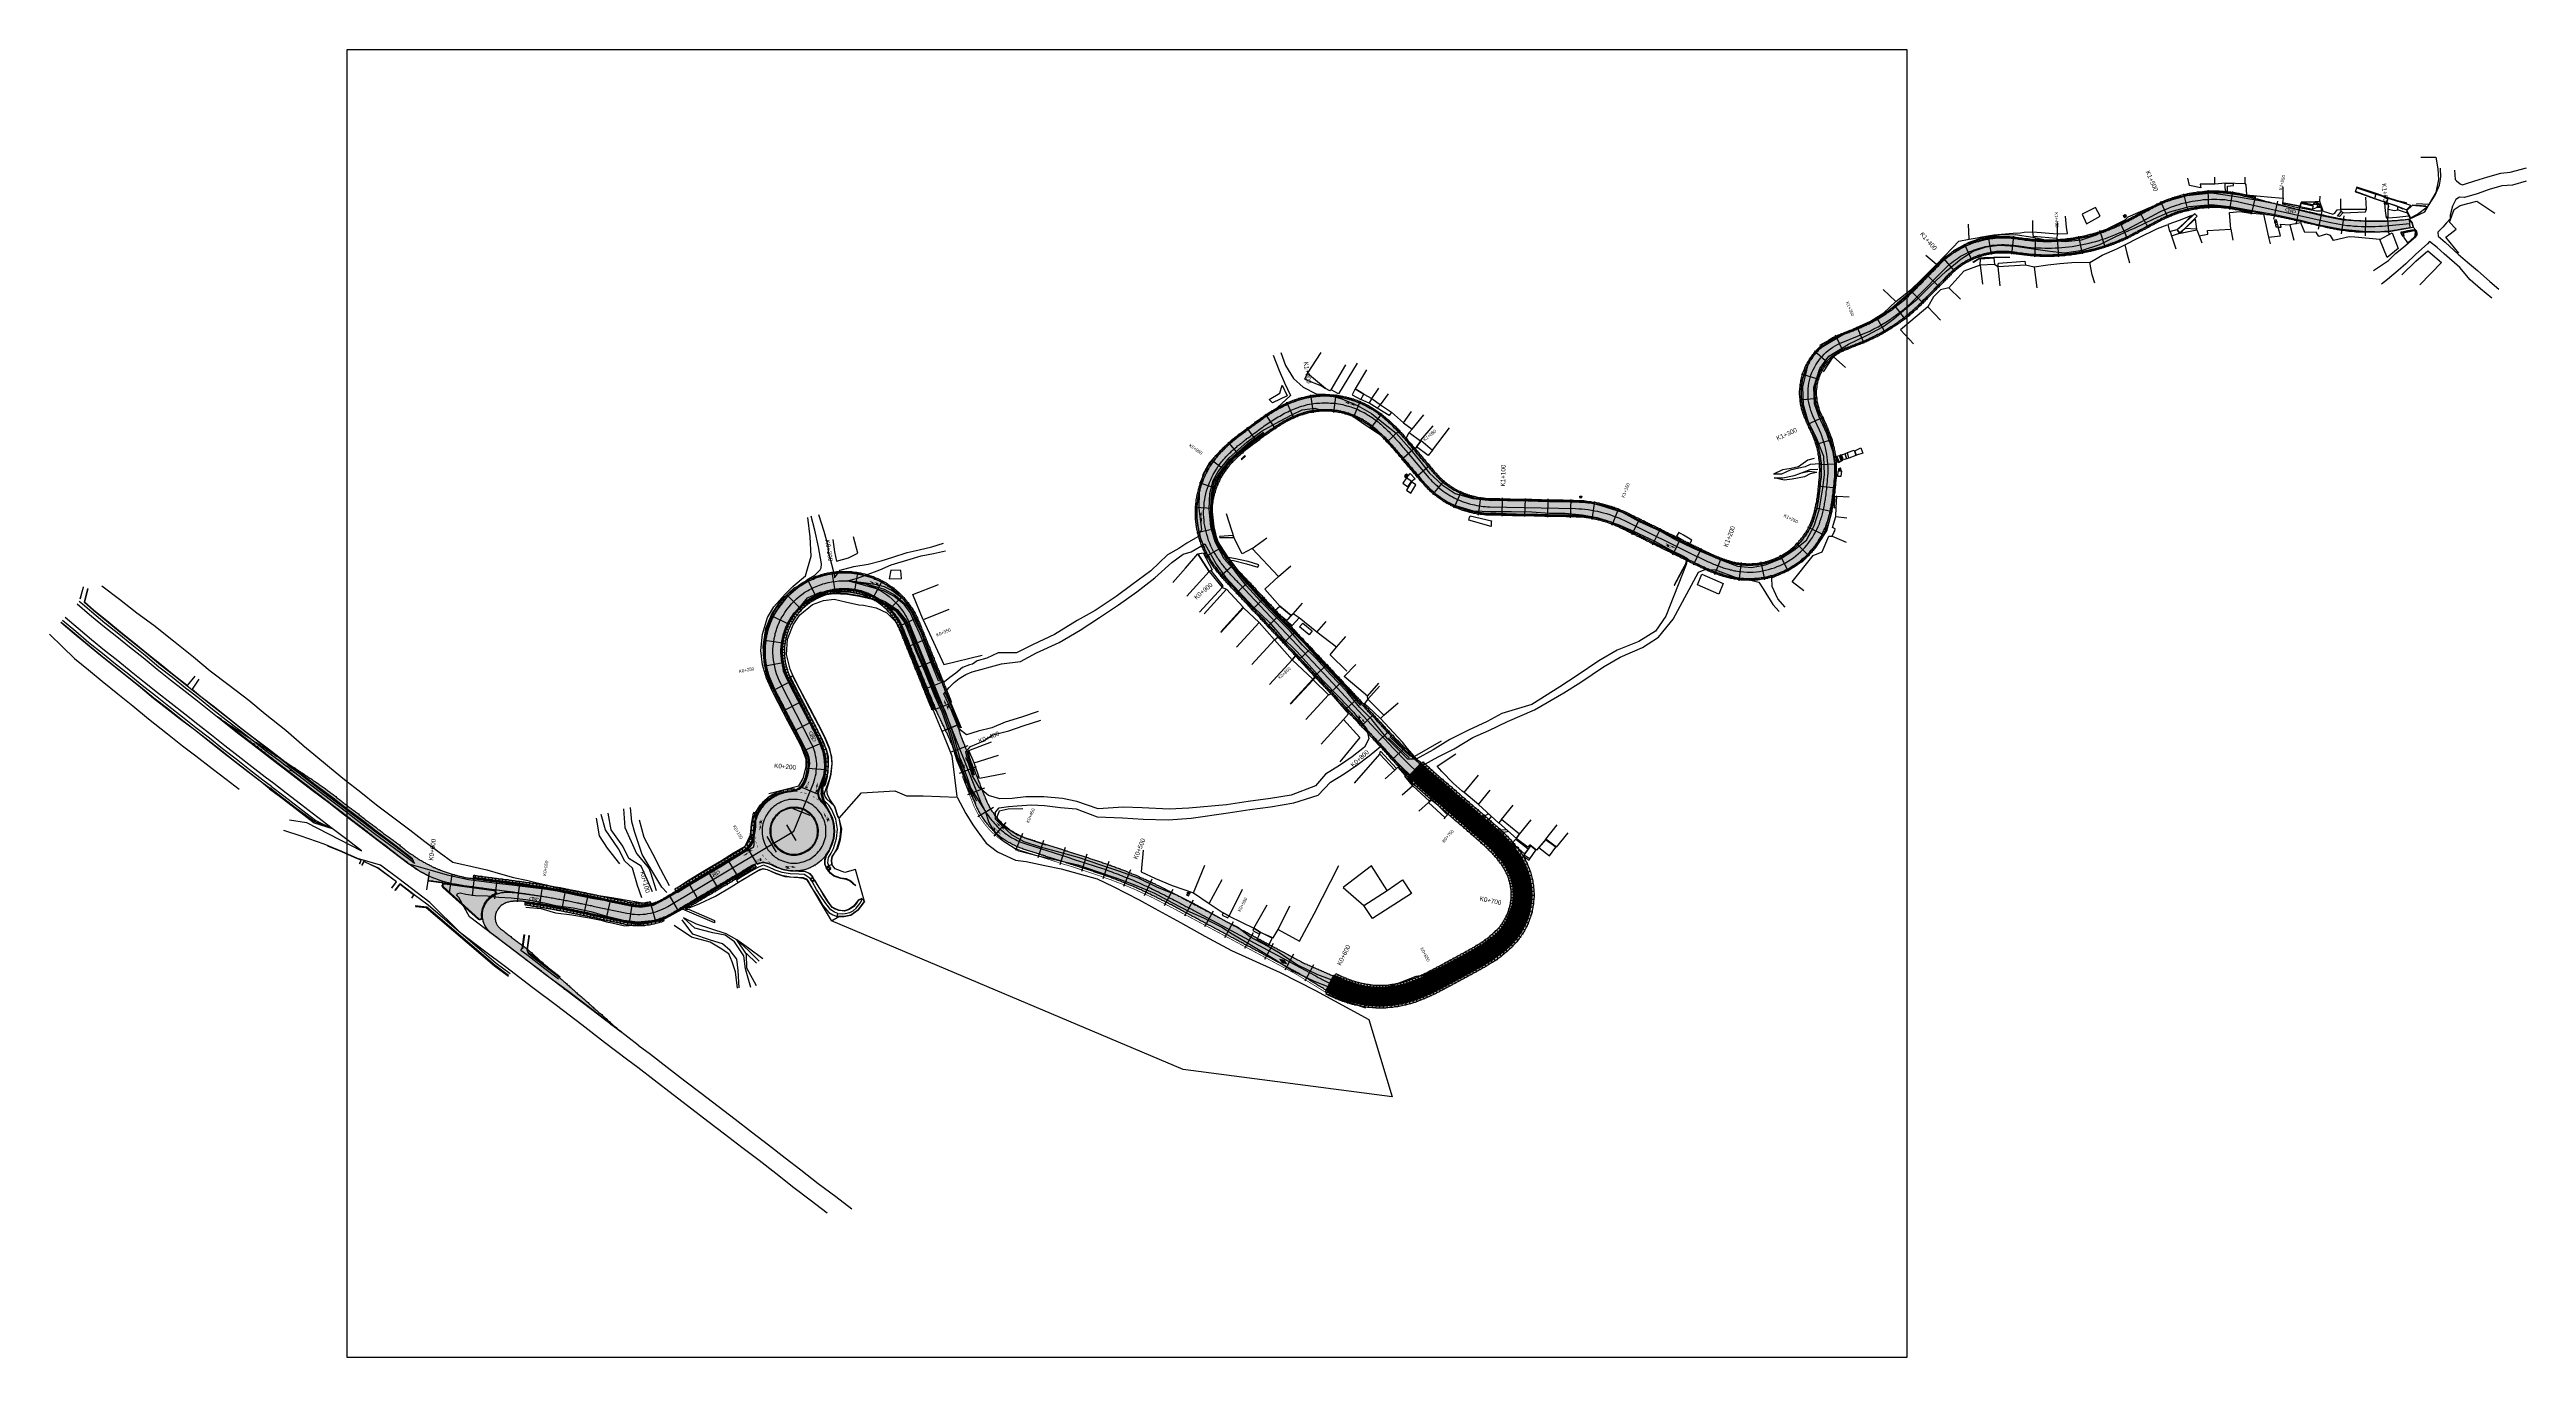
# Model space of a CAD drawing. Header units: metres. Extents: x 5050628 to 5051714, y 2427166 to 2427740.
import ezdxf
from ezdxf.enums import TextEntityAlignment as Align

# ---------------------------------------------------------------- set-up
doc = ezdxf.new("R2010")
doc.units = ezdxf.units.M
doc.layers.add('ABSCISAS', color=7, linetype='Continuous')
doc.layers.add('ORTOFOTO', color=7, linetype='Continuous')
for name, color, linetype, true_color in [('ANDEN', 254, 'Continuous', 0xd6d3cc), ('ANDEN_JUNTAS', 8, 'Continuous', 0x9c9992), ('BORDILLO', 254, 'Continuous', 0xcfccc5), ('CUNETA', 9, 'Continuous', 0xa9a7a1), ('DEFENSA_METALICA', 252, 'Continuous', 0xa9b0b6), ('DEMARCACION_AMARILLA', 40, 'Continuous', 0xf2c200), ('DEMARCACION_BLANCA', 7, 'Continuous', 0xf5f5f5), ('EJE', 1, 'Continuous', 0xc00000), ('ISLETA_VERDE', 94, 'Continuous', 0x5d7a3c), ('LEVANTAMIENTO', 253, 'Continuous', 0xbebebe), ('PAV_FLEXIBLE', 250, 'Continuous', 0x333333), ('PAV_RIGIDO_JUNTAS', 250, 'Continuous', 0x3c3a37), ('PAV_RIGIDO_LOSAS', 9, 'Continuous', 0xc3c0b9), ('PAV_RIGIDO_MALLA', 12, 'Continuous', 0xbe786e), ('PAV_TSD', 8, 'Continuous', 0x76716a)]:
    doc.layers.add(name, color=color, linetype=linetype, true_color=true_color)
picture_1 = doc.add_image_def('image1.jpg', size_in_pixel=(6889, 5778))

msp = doc.modelspace()

# ---------------------------------------------------------------- hatches: boundary and pattern name
at = {"layer": 'ANDEN', "true_color": 0xd6d3cc}
for points in [[(5050949.7, 2427478.5), (5050949.8, 2427479), (5050949.8, 2427479.5), (5050949.9, 2427479.8), (5050950, 2427480.3), (5050950, 2427480.8), (5050950.1, 2427481.1), (5050950.2, 2427481.5), (5050950.3, 2427482), (5050950.4, 2427482.4), (5050950.5, 2427482.8), (5050950.6, 2427483.2), (5050950.7, 2427483.7), (5050950.9, 2427484.1), (5050951, 2427484.5), (5050951.1, 2427484.9), (5050951.3, 2427485.3), (5050951.4, 2427485.7), (5050951.6, 2427486.1), (5050951.7, 2427486.5), (5050951.9, 2427486.9), (5050952.1, 2427487.3), (5050952.3, 2427487.7), (5050952.5, 2427488.1), (5050952.7, 2427488.6), (5050952.8, 2427488.8), (5050953.1, 2427489.3), (5050953.3, 2427489.7), (5050953.5, 2427490), (5050953.8, 2427490.4), (5050954, 2427490.8), (5050954.2, 2427491.1), (5050954.5, 2427491.5), (5050954.8, 2427491.9), (5050955, 2427492.2), (5050955.2, 2427492.5), (5050955.5, 2427492.9), (5050955.8, 2427493.2), (5050956.1, 2427493.5), (5050956.4, 2427493.9), (5050956.7, 2427494.2), (5050956.9, 2427494.5), (5050957.3, 2427494.8), (5050957.6, 2427495.2), (5050957.8, 2427495.4), (5050958.2, 2427495.8), (5050958.5, 2427496.1), (5050958.8, 2427496.3), (5050959.2, 2427496.6), (5050959.5, 2427496.9), (5050959.8, 2427497.1), (5050960.2, 2427497.4), (5050960.6, 2427497.7), (5050960.8, 2427497.9), (5050961.2, 2427498.2), (5050961.6, 2427498.5), (5050961.9, 2427498.7), (5050962.3, 2427498.9), (5050962.7, 2427499.2), (5050963.1, 2427499.4), (5050963.5, 2427499.6), (5050963.8, 2427499.8), (5050964.2, 2427500), (5050964.6, 2427500.2), (5050965, 2427500.4), (5050965.4, 2427500.6), (5050965.8, 2427500.8), (5050966.2, 2427500.9), (5050966.6, 2427501.1), (5050967, 2427501.3), (5050967.4, 2427501.4), (5050967.8, 2427501.6), (5050968.2, 2427501.7), (5050968.6, 2427501.8), (5050969.1, 2427502), (5050969.4, 2427502.1), (5050969.9, 2427502.2), (5050970.4, 2427502.3), (5050970.7, 2427502.4), (5050971.1, 2427502.5), (5050971.6, 2427502.6), (5050972, 2427502.7), (5050972.4, 2427502.7), (5050972.9, 2427502.8), (5050973.4, 2427502.9), (5050973.7, 2427502.9), (5050974.2, 2427503), (5050974.7, 2427503), (5050975, 2427503), (5050975.5, 2427503), (5050976, 2427503.1), (5050976.3, 2427503.1), (5050976.8, 2427503.1), (5050977.3, 2427503.1), (5050977.6, 2427503.1), (5050978.1, 2427503), (5050978.6, 2427503), (5050978.9, 2427503), (5050979.4, 2427503), (5050979.9, 2427502.9), (5050980.3, 2427502.9), (5050980.7, 2427502.8), (5050981.2, 2427502.7), (5050981.6, 2427502.7), (5050982, 2427502.6), (5050982.4, 2427502.5), (5050982.9, 2427502.4), (5050983.3, 2427502.3), (5050983.7, 2427502.2), (5050984.1, 2427502.1), (5050984.5, 2427502), (5050985, 2427501.8), (5050985.4, 2427501.7), (5050985.8, 2427501.6), (5050986.2, 2427501.4), (5050986.6, 2427501.3), (5050987, 2427501.1), (5050987.4, 2427500.9), (5050987.8, 2427500.8), (5050988.2, 2427500.6), (5050988.6, 2427500.4), (5050989, 2427500.2), (5050989.4, 2427500), (5050989.8, 2427499.8), (5050990.1, 2427499.6), (5050990.5, 2427499.4), (5050990.9, 2427499.2), (5050991.3, 2427498.9), (5050991.7, 2427498.6), (5050992, 2427498.5), (5050992.4, 2427498.2), (5050992.8, 2427497.9), (5050993, 2427497.7), (5050993.4, 2427497.4), (5050993.8, 2427497.1), (5050994.1, 2427496.9), (5050994.4, 2427496.6), (5050994.8, 2427496.3), (5050995.1, 2427496), (5050995.4, 2427495.8), (5050995.8, 2427495.4), (5050996.1, 2427495.1), (5050996.3, 2427494.8), (5050996.7, 2427494.5), (5050997, 2427494.2), (5050997.2, 2427493.9), (5050997.5, 2427493.5), (5050997.8, 2427493.2), (5050998.1, 2427492.9), (5050998.4, 2427492.5), (5050998.7, 2427492.1), (5050998.8, 2427491.9), (5050999.1, 2427491.5), (5050999.4, 2427491.1), (5050999.6, 2427490.8), (5050999.9, 2427490.4), (5051000.1, 2427490), (5051000.3, 2427489.6), (5051000.5, 2427489.2), (5051000.7, 2427488.9), (5051001, 2427488.5), (5051001.2, 2427488.1), (5051001.3, 2427487.7), (5051001.5, 2427487.3), (5051001.7, 2427486.9), (5051001.9, 2427486.5), (5051002.1, 2427486.1), (5051002.2, 2427485.7), (5051002.4, 2427485.2), (5051002.6, 2427484.7), (5051002.8, 2427484.3), (5051003, 2427483.8), (5051003.2, 2427483.4), (5051003.4, 2427482.9), (5051003.6, 2427482.4), (5051003.7, 2427482), (5051003.9, 2427481.5), (5051004.1, 2427481), (5051004.3, 2427480.6), (5051004.5, 2427480.1), (5051004.7, 2427479.6), (5051004.9, 2427479.2), (5051005, 2427478.7), (5051005.2, 2427478.3), (5051005.4, 2427477.8), (5051005.6, 2427477.3), (5051005.8, 2427476.9), (5051006, 2427476.4), (5051006.2, 2427475.9), (5051006.4, 2427475.5), (5051006.5, 2427475), (5051006.7, 2427474.5), (5051006.9, 2427474.1), (5051007.1, 2427473.6), (5051007.3, 2427473.2), (5051007.5, 2427472.7), (5051007.7, 2427472.2), (5051007.9, 2427471.8), (5051008, 2427471.3), (5051008.2, 2427470.8), (5051008.4, 2427470.4), (5051008.6, 2427469.9), (5051008.8, 2427469.4), (5051009, 2427469), (5051009.2, 2427468.5), (5051009.3, 2427468.1), (5051009.5, 2427467.6), (5051009.7, 2427467.1), (5051009.9, 2427466.7), (5051010.1, 2427466.2), (5051010.3, 2427465.7), (5051010.5, 2427465.3), (5051010.7, 2427464.8), (5051010.8, 2427464.3), (5051011, 2427463.9), (5051011.2, 2427463.4), (5051011.4, 2427463), (5051011.6, 2427462.5), (5051011.8, 2427462), (5051012, 2427461.6), (5051012.2, 2427461.1), (5051012.3, 2427460.6), (5051012.5, 2427460.2), (5051012.7, 2427459.7), (5051012.9, 2427459.2), (5051013.1, 2427458.8), (5051013.3, 2427458.3), (5051013.5, 2427457.9), (5051013.7, 2427457.4), (5051013.8, 2427456.9), (5051014, 2427456.5), (5051014.2, 2427456), (5051014.4, 2427455.5), (5051014.6, 2427455.1), (5051014.8, 2427454.6), (5051015, 2427454.1), (5051015.1, 2427453.7), (5051015.3, 2427453.2), (5051015.5, 2427452.8), (5051015.7, 2427452.3), (5051015.9, 2427451.8), (5051016.1, 2427451.4), (5051016.3, 2427450.9), (5051015.3, 2427450.5), (5051015.2, 2427451), (5051015, 2427451.5), (5051014.8, 2427451.9), (5051014.6, 2427452.4), (5051014.4, 2427452.8), (5051014.2, 2427453.3), (5051014, 2427453.8), (5051013.8, 2427454.2), (5051013.7, 2427454.7), (5051013.5, 2427455.2), (5051013.3, 2427455.6), (5051013.1, 2427456.1), (5051012.9, 2427456.6), (5051012.7, 2427457), (5051012.5, 2427457.5), (5051012.4, 2427457.9), (5051012.2, 2427458.4), (5051012, 2427458.9), (5051011.8, 2427459.3), (5051011.6, 2427459.8), (5051011.4, 2427460.3), (5051011.2, 2427460.7), (5051011, 2427461.2), (5051010.9, 2427461.7), (5051010.7, 2427462.1), (5051010.5, 2427462.6), (5051010.3, 2427463), (5051010.1, 2427463.5), (5051009.9, 2427464), (5051009.7, 2427464.4), (5051009.5, 2427464.9), (5051009.4, 2427465.4), (5051009.2, 2427465.8), (5051009, 2427466.3), (5051008.8, 2427466.8), (5051008.6, 2427467.2), (5051008.4, 2427467.7), (5051008.2, 2427468.1), (5051008, 2427468.6), (5051007.9, 2427469.1), (5051007.7, 2427469.5), (5051007.5, 2427470), (5051007.3, 2427470.5), (5051007.1, 2427470.9), (5051006.9, 2427471.4), (5051006.7, 2427471.9), (5051006.6, 2427472.3), (5051006.4, 2427472.8), (5051006.2, 2427473.2), (5051006, 2427473.7), (5051005.8, 2427474.2), (5051005.6, 2427474.6), (5051005.4, 2427475.1), (5051005.2, 2427475.6), (5051005.1, 2427476), (5051004.9, 2427476.5), (5051004.7, 2427477), (5051004.5, 2427477.4), (5051004.3, 2427477.9), (5051004.1, 2427478.3), (5051003.9, 2427478.8), (5051003.7, 2427479.3), (5051003.6, 2427479.7), (5051003.4, 2427480.2), (5051003.2, 2427480.7), (5051003, 2427481.1), (5051002.8, 2427481.6), (5051002.6, 2427482.1), (5051002.4, 2427482.5), (5051002.2, 2427483), (5051002.1, 2427483.4), (5051001.9, 2427483.9), (5051001.7, 2427484.4), (5051001.5, 2427484.8), (5051001.3, 2427485.3), (5051001.1, 2427485.7), (5051001, 2427486.1), (5051000.8, 2427486.5), (5051000.6, 2427486.9), (5051000.4, 2427487.3), (5051000.3, 2427487.6), (5051000.1, 2427488), (5050999.9, 2427488.4), (5050999.7, 2427488.7), (5050999.5, 2427489.1), (5050999.3, 2427489.4), (5050999, 2427489.9), (5050998.8, 2427490.3), (5050998.6, 2427490.5), (5050998.3, 2427490.9), (5050998, 2427491.3), (5050997.9, 2427491.5), (5050997.6, 2427491.9), (5050997.3, 2427492.3), (5050997.1, 2427492.5), (5050996.8, 2427492.9), (5050996.5, 2427493.2), (5050996.2, 2427493.5), (5050995.9, 2427493.8), (5050995.6, 2427494.2), (5050995.4, 2427494.4), (5050995.1, 2427494.7), (5050994.7, 2427495), (5050994.4, 2427495.3), (5050994.2, 2427495.5), (5050993.8, 2427495.9), (5050993.4, 2427496.1), (5050993.2, 2427496.3), (5050992.8, 2427496.6), (5050992.4, 2427496.9), (5050992.2, 2427497.1), (5050991.8, 2427497.4), (5050991.4, 2427497.7), (5050991.2, 2427497.8), (5050990.8, 2427498.1), (5050990.3, 2427498.3), (5050990, 2427498.5), (5050989.7, 2427498.7), (5050989.3, 2427498.9), (5050988.9, 2427499.1), (5050988.5, 2427499.3), (5050988.2, 2427499.5), (5050987.8, 2427499.7), (5050987.4, 2427499.8), (5050987, 2427500), (5050986.6, 2427500.2), (5050986.2, 2427500.3), (5050985.9, 2427500.5), (5050985.4, 2427500.6), (5050985.1, 2427500.7), (5050984.7, 2427500.9), (5050984.2, 2427501), (5050983.9, 2427501.1), (5050983.4, 2427501.2), (5050983, 2427501.3), (5050982.7, 2427501.4), (5050982.2, 2427501.5), (5050981.8, 2427501.6), (5050981.4, 2427501.7), (5050981, 2427501.7), (5050980.5, 2427501.8), (5050980.1, 2427501.9), (5050979.8, 2427501.9), (5050979.3, 2427502), (5050978.9, 2427502), (5050978.5, 2427502), (5050978, 2427502), (5050977.6, 2427502.1), (5050977.3, 2427502.1), (5050976.8, 2427502.1), (5050976.3, 2427502.1), (5050976, 2427502.1), (5050975.5, 2427502), (5050975, 2427502), (5050974.8, 2427502), (5050974.3, 2427502), (5050973.8, 2427501.9), (5050973.5, 2427501.9), (5050973.1, 2427501.8), (5050972.6, 2427501.7), (5050972.2, 2427501.7), (5050971.8, 2427501.6), (5050971.3, 2427501.5), (5050971, 2427501.4), (5050970.6, 2427501.3), (5050970.1, 2427501.2), (5050969.7, 2427501.1), (5050969.3, 2427501), (5050968.9, 2427500.9), (5050968.5, 2427500.7), (5050968.2, 2427500.6), (5050967.7, 2427500.5), (5050967.3, 2427500.3), (5050967, 2427500.2), (5050966.6, 2427500), (5050966.2, 2427499.8), (5050965.8, 2427499.7), (5050965.4, 2427499.5), (5050965.1, 2427499.3), (5050964.7, 2427499.1), (5050964.3, 2427498.9), (5050963.9, 2427498.7), (5050963.6, 2427498.5), (5050963.3, 2427498.3), (5050962.8, 2427498.1), (5050962.4, 2427497.8), (5050962.2, 2427497.7), (5050961.8, 2427497.4), (5050961.4, 2427497.1), (5050961.2, 2427496.9), (5050960.8, 2427496.6), (5050960.4, 2427496.3), (5050960.2, 2427496.2), (5050959.8, 2427495.9), (5050959.4, 2427495.5), (5050959.2, 2427495.3), (5050958.9, 2427495), (5050958.5, 2427494.7), (5050958.3, 2427494.5), (5050958, 2427494.2), (5050957.6, 2427493.8), (5050957.4, 2427493.5), (5050957.1, 2427493.2), (5050956.8, 2427492.9), (5050956.6, 2427492.6), (5050956.3, 2427492.3), (5050956, 2427491.9), (5050955.8, 2427491.6), (5050955.6, 2427491.3), (5050955.3, 2427490.9), (5050955, 2427490.5), (5050954.9, 2427490.3), (5050954.6, 2427489.8), (5050954.3, 2427489.4), (5050954.2, 2427489.2), (5050954, 2427488.8), (5050953.7, 2427488.3), (5050953.6, 2427488.1), (5050953.4, 2427487.7), (5050953.2, 2427487.2), (5050953, 2427486.9), (5050952.8, 2427486.5), (5050952.7, 2427486.1), (5050952.5, 2427485.8), (5050952.3, 2427485.3), (5050952.2, 2427485), (5050952.1, 2427484.6), (5050951.9, 2427484.2), (5050951.8, 2427483.8), (5050951.7, 2427483.4), (5050951.6, 2427483), (5050951.5, 2427482.6), (5050951.4, 2427482.2), (5050951.3, 2427481.8), (5050951.2, 2427481.3), (5050951.1, 2427480.9), (5050951, 2427480.6), (5050950.9, 2427480.1), (5050950.9, 2427479.6), (5050950.8, 2427479.3), (5050950.8, 2427478.9), (5050950.7, 2427478.4), (5050950.7, 2427478.1), (5050950.7, 2427477.6), (5050950.6, 2427477.1), (5050950.6, 2427476.8), (5050950.6, 2427476.4), (5050950.6, 2427475.9), (5050950.6, 2427475.5), (5050950.6, 2427475.1), (5050950.7, 2427474.6), (5050950.7, 2427474.2), (5050950.7, 2427473.9), (5050950.8, 2427473.4), (5050950.8, 2427473), (5050950.8, 2427472.6), (5050950.9, 2427472.2), (5050951, 2427471.7), (5050951, 2427471.4), (5050951.1, 2427470.9), (5050951.2, 2427470.5), (5050951.3, 2427470.2), (5050951.4, 2427469.7), (5050951.5, 2427469.2), (5050951.6, 2427469), (5050951.7, 2427468.5), (5050951.9, 2427468), (5050952, 2427467.8), (5050952.1, 2427467.3), (5050952.3, 2427466.9), (5050952.4, 2427466.5), (5050952.6, 2427466.1), (5050952.7, 2427465.8), (5050952.9, 2427465.4), (5050953.1, 2427465), (5050953.3, 2427464.6), (5050953.5, 2427464.2), (5050953.7, 2427463.8), (5050953.9, 2427463.3), (5050954.1, 2427462.9), (5050954.4, 2427462.4), (5050954.6, 2427462), (5050954.8, 2427461.6), (5050955, 2427461.1), (5050955.3, 2427460.7), (5050955.5, 2427460.2), (5050955.7, 2427459.8), (5050956, 2427459.3), (5050956.2, 2427458.9), (5050956.4, 2427458.4), (5050956.6, 2427458), (5050956.9, 2427457.6), (5050957.1, 2427457.1), (5050957.3, 2427456.7), (5050957.5, 2427456.2), (5050957.8, 2427455.8), (5050958, 2427455.3), (5050958.2, 2427454.9), (5050958.5, 2427454.4), (5050958.7, 2427454), (5050958.9, 2427453.5), (5050959.1, 2427453.1), (5050959.4, 2427452.7), (5050959.6, 2427452.2), (5050959.8, 2427451.8), (5050960.1, 2427451.3), (5050960.3, 2427450.9), (5050960.5, 2427450.4), (5050960.7, 2427450), (5050961, 2427449.5), (5050961.2, 2427449.1), (5050961.4, 2427448.7), (5050961.7, 2427448.2), (5050961.9, 2427447.8), (5050962.1, 2427447.3), (5050962.3, 2427446.9), (5050962.6, 2427446.4), (5050962.8, 2427446), (5050963, 2427445.5), (5050963.2, 2427445.1), (5050963.5, 2427444.6), (5050963.7, 2427444.2), (5050963.9, 2427443.8), (5050964.2, 2427443.3), (5050964.4, 2427442.9), (5050964.6, 2427442.4), (5050964.8, 2427442), (5050965.1, 2427441.5), (5050965.3, 2427441.1), (5050965.5, 2427440.6), (5050965.8, 2427440.2), (5050966, 2427439.8), (5050966.2, 2427439.3), (5050966.4, 2427438.9), (5050966.7, 2427438.4), (5050966.9, 2427437.9), (5050967.2, 2427437.4), (5050967.4, 2427436.9), (5050967.7, 2427436.2), (5050967.9, 2427435.8), (5050968.2, 2427435.1), (5050968.3, 2427434.6), (5050968.5, 2427434), (5050968.7, 2427433.4), (5050968.9, 2427432.8), (5050969, 2427432.2), (5050969.2, 2427431.6), (5050969.3, 2427430.9), (5050969.4, 2427430.4), (5050969.5, 2427429.7), (5050969.6, 2427429.2), (5050969.7, 2427428.5), (5050969.7, 2427427.9), (5050969.7, 2427427.3), (5050969.8, 2427426.7), (5050969.8, 2427426.1), (5050969.8, 2427425.4), (5050969.7, 2427424.9), (5050969.7, 2427424.1), (5050969.7, 2427423.6), (5050969.6, 2427422.9), (5050969.5, 2427422.4), (5050969.4, 2427421.8), (5050969.3, 2427421.1), (5050969.2, 2427420.6), (5050969, 2427419.9), (5050968.9, 2427419.4), (5050968.7, 2427418.7), (5050968.6, 2427418.2), (5050968.3, 2427417.5), (5050968.1, 2427417), (5050967.5, 2427417.2), (5050967.5, 2427417.8), (5050967.7, 2427418.5), (5050967.8, 2427419), (5050967.9, 2427419.6), (5050968.1, 2427420.1), (5050968.2, 2427420.8), (5050968.3, 2427421.3), (5050968.4, 2427421.9), (5050968.5, 2427422.5), (5050968.6, 2427423.1), (5050968.7, 2427423.7), (5050968.7, 2427424.2), (5050968.8, 2427424.9), (5050968.8, 2427425.4), (5050968.8, 2427426.1), (5050968.8, 2427426.6), (5050968.7, 2427427.3), (5050968.7, 2427427.9), (5050968.7, 2427428.4), (5050968.6, 2427429.1), (5050968.5, 2427429.6), (5050968.4, 2427430.3), (5050968.3, 2427430.8), (5050968.2, 2427431.4), (5050968.1, 2427431.9), (5050967.9, 2427432.6), (5050967.8, 2427433.1), (5050967.6, 2427433.7), (5050967.4, 2427434.3), (5050967.2, 2427434.8), (5050967, 2427435.4), (5050966.8, 2427435.9), (5050966.5, 2427436.5), (5050966.3, 2427437), (5050966, 2427437.5), (5050965.8, 2427438), (5050965.5, 2427438.4), (5050965.3, 2427438.9), (5050965.1, 2427439.3), (5050964.9, 2427439.7), (5050964.6, 2427440.2), (5050964.4, 2427440.6), (5050964.2, 2427441.1), (5050964, 2427441.5), (5050963.7, 2427442), (5050963.5, 2427442.4), (5050963.3, 2427442.9), (5050963, 2427443.3), (5050962.8, 2427443.7), (5050962.6, 2427444.2), (5050962.4, 2427444.6), (5050962.1, 2427445.1), (5050961.9, 2427445.5), (5050961.7, 2427446), (5050961.4, 2427446.4), (5050961.2, 2427446.9), (5050961, 2427447.3), (5050960.8, 2427447.8), (5050960.5, 2427448.2), (5050960.3, 2427448.6), (5050960.1, 2427449.1), (5050959.8, 2427449.5), (5050959.6, 2427450), (5050959.4, 2427450.4), (5050959.2, 2427450.9), (5050958.9, 2427451.3), (5050958.7, 2427451.8), (5050958.5, 2427452.2), (5050958.3, 2427452.6), (5050958, 2427453.1), (5050957.8, 2427453.5), (5050957.6, 2427454), (5050957.3, 2427454.4), (5050957.1, 2427454.9), (5050956.9, 2427455.3), (5050956.7, 2427455.8), (5050956.4, 2427456.2), (5050956.2, 2427456.7), (5050956, 2427457.1), (5050955.7, 2427457.5), (5050955.5, 2427458), (5050955.3, 2427458.4), (5050955.1, 2427458.9), (5050954.8, 2427459.3), (5050954.6, 2427459.8), (5050954.4, 2427460.2), (5050954.2, 2427460.7), (5050953.9, 2427461.1), (5050953.7, 2427461.5), (5050953.5, 2427462), (5050953.2, 2427462.4), (5050953, 2427462.9), (5050952.8, 2427463.3), (5050952.6, 2427463.7), (5050952.4, 2427464.2), (5050952.2, 2427464.5), (5050952, 2427464.9), (5050951.8, 2427465.4), (5050951.7, 2427465.7), (5050951.5, 2427466.1), (5050951.4, 2427466.5), (5050951.2, 2427467), (5050951, 2427467.4), (5050950.9, 2427467.7), (5050950.8, 2427468.2), (5050950.6, 2427468.7), (5050950.6, 2427469), (5050950.4, 2427469.5), (5050950.3, 2427469.9), (5050950.2, 2427470.3), (5050950.1, 2427470.7), (5050950.1, 2427471.2), (5050950, 2427471.6), (5050949.9, 2427472), (5050949.9, 2427472.5), (5050949.8, 2427472.9), (5050949.8, 2427473.3), (5050949.7, 2427473.8), (5050949.7, 2427474.2), (5050949.7, 2427474.6), (5050949.6, 2427475.1), (5050949.6, 2427475.5), (5050949.6, 2427475.9), (5050949.6, 2427476.4), (5050949.6, 2427476.8), (5050949.6, 2427477.2), (5050949.7, 2427477.7), (5050949.7, 2427478.1)], [(5051206.8, 2427320), (5051206.3, 2427320), (5051205.6, 2427320.1), (5051205.1, 2427320.2), (5051204.6, 2427320.3), (5051204, 2427320.4), (5051203.5, 2427320.4), (5051202.9, 2427320.6), (5051202.4, 2427320.7), (5051201.9, 2427320.8), (5051201.2, 2427320.9), (5051200.7, 2427321), (5051200.2, 2427321.2), (5051199.6, 2427321.3), (5051199.1, 2427321.5), (5051198.6, 2427321.6), (5051198, 2427321.8), (5051197.5, 2427321.9), (5051197, 2427322.1), (5051196.5, 2427322.3), (5051195.9, 2427322.5), (5051195.4, 2427322.6), (5051194.9, 2427322.8), (5051194.4, 2427323), (5051193.9, 2427323.2), (5051193.4, 2427323.4), (5051192.9, 2427323.6), (5051192.4, 2427323.8), (5051191.9, 2427324), (5051191.4, 2427324.3), (5051190.9, 2427324.5), (5051190.4, 2427324.7), (5051190, 2427324.9), (5051189.5, 2427325.1), (5051189, 2427325.4), (5051188.5, 2427325.6), (5051188.1, 2427325.8), (5051188.5, 2427326.7), (5051189, 2427326.5), (5051189.4, 2427326.3), (5051189.9, 2427326), (5051190.4, 2427325.8), (5051190.9, 2427325.6), (5051191.3, 2427325.4), (5051191.8, 2427325.2), (5051192.3, 2427325), (5051192.8, 2427324.8), (5051193.3, 2427324.5), (5051193.8, 2427324.3), (5051194.3, 2427324.2), (5051194.8, 2427324), (5051195.3, 2427323.8), (5051195.8, 2427323.6), (5051196.3, 2427323.4), (5051196.8, 2427323.2), (5051197.3, 2427323.1), (5051197.8, 2427322.9), (5051198.3, 2427322.7), (5051198.9, 2427322.6), (5051199.4, 2427322.4), (5051199.9, 2427322.3), (5051200.5, 2427322.1), (5051201, 2427322), (5051201.5, 2427321.9), (5051202.1, 2427321.8), (5051202.6, 2427321.6), (5051203.1, 2427321.5), (5051203.7, 2427321.4), (5051204.2, 2427321.3), (5051204.7, 2427321.2), (5051205.3, 2427321.2), (5051205.8, 2427321.1), (5051206.4, 2427321), (5051206.9, 2427321), (5051207.4, 2427320.9), (5051208, 2427320.9), (5051208.5, 2427320.8), (5051209.1, 2427320.8), (5051209.6, 2427320.8), (5051210.1, 2427320.7), (5051210.8, 2427320.7), (5051211.3, 2427320.7), (5051211.8, 2427320.7), (5051212.4, 2427320.7), (5051212.9, 2427320.7), (5051213.5, 2427320.7), (5051214, 2427320.7), (5051214.5, 2427320.8), (5051215.1, 2427320.8), (5051215.6, 2427320.9), (5051216.2, 2427320.9), (5051216.8, 2427321), (5051217.3, 2427321), (5051217.8, 2427321.1), (5051218.4, 2427321.2), (5051218.9, 2427321.2), (5051219.5, 2427321.3), (5051220, 2427321.4), (5051220.5, 2427321.5), (5051221.1, 2427321.6), (5051221.6, 2427321.7), (5051222.1, 2427321.8), (5051222.7, 2427322), (5051223.2, 2427322.1), (5051223.7, 2427322.2), (5051224.3, 2427322.4), (5051224.8, 2427322.5), (5051225.3, 2427322.7), (5051225.8, 2427322.9), (5051226.3, 2427323), (5051226.8, 2427323.2), (5051227.4, 2427323.4), (5051227.9, 2427323.5), (5051228.4, 2427323.7), (5051228.9, 2427323.9), (5051229.4, 2427324.1), (5051229.9, 2427324.3), (5051230.4, 2427324.5), (5051230.9, 2427324.7), (5051231.3, 2427324.9), (5051231.8, 2427325.1), (5051232.3, 2427325.3), (5051232.8, 2427325.6), (5051233.3, 2427325.8), (5051233.7, 2427326), (5051234.2, 2427326.2), (5051234.7, 2427326.4), (5051235.2, 2427326.7), (5051235.6, 2427326.9), (5051236.1, 2427327.1), (5051236.5, 2427327.4), (5051237, 2427327.6), (5051237.5, 2427327.8), (5051237.9, 2427328.1), (5051238.4, 2427328.3), (5051238.8, 2427328.5), (5051239.3, 2427328.8), (5051239.7, 2427329), (5051240.2, 2427329.3), (5051240.6, 2427329.5), (5051241.1, 2427329.7), (5051241.5, 2427330), (5051242, 2427330.2), (5051242.4, 2427330.5), (5051242.8, 2427330.7), (5051243.3, 2427330.9), (5051243.7, 2427331.2), (5051244.2, 2427331.4), (5051244.6, 2427331.6), (5051245, 2427331.9), (5051245.5, 2427332.1), (5051245.9, 2427332.4), (5051246.3, 2427332.6), (5051246.8, 2427332.8), (5051247.2, 2427333.1), (5051247.7, 2427333.3), (5051248.1, 2427333.6), (5051248.5, 2427333.8), (5051249, 2427334), (5051249.4, 2427334.3), (5051249.9, 2427334.5), (5051250.3, 2427334.7), (5051250.7, 2427335), (5051251.2, 2427335.2), (5051251.6, 2427335.5), (5051252.1, 2427335.7), (5051252.5, 2427335.9), (5051253, 2427336.2), (5051253.4, 2427336.4), (5051253.8, 2427336.7), (5051254.3, 2427336.9), (5051254.7, 2427337.2), (5051255.2, 2427337.4), (5051255.6, 2427337.6), (5051256.1, 2427337.9), (5051256.5, 2427338.2), (5051257, 2427338.4), (5051257.4, 2427338.7), (5051257.9, 2427338.9), (5051258.3, 2427339.2), (5051258.8, 2427339.5), (5051259.2, 2427339.7), (5051259.7, 2427340), (5051260.1, 2427340.3), (5051260.6, 2427340.6), (5051261, 2427340.9), (5051261.4, 2427341.2), (5051261.9, 2427341.5), (5051262.3, 2427341.8), (5051262.8, 2427342.1), (5051263.2, 2427342.4), (5051263.6, 2427342.7), (5051264.1, 2427343), (5051264.5, 2427343.4), (5051264.9, 2427343.7), (5051265.4, 2427344), (5051265.8, 2427344.4), (5051266.2, 2427344.7), (5051266.6, 2427345.1), (5051267, 2427345.4), (5051267.5, 2427345.8), (5051267.9, 2427346.2), (5051268.3, 2427346.6), (5051268.7, 2427347), (5051269.1, 2427347.3), (5051269.5, 2427347.8), (5051269.8, 2427348.2), (5051270.2, 2427348.6), (5051270.6, 2427349), (5051271, 2427349.4), (5051271.3, 2427349.9), (5051271.7, 2427350.3), (5051272, 2427350.8), (5051272.4, 2427351.2), (5051272.7, 2427351.7), (5051273, 2427352.2), (5051273.3, 2427352.7), (5051273.6, 2427353.1), (5051273.9, 2427353.6), (5051274.2, 2427354.1), (5051274.5, 2427354.6), (5051274.8, 2427355.1), (5051275, 2427355.6), (5051275.3, 2427356.2), (5051275.5, 2427356.7), (5051275.8, 2427357.2), (5051276, 2427357.7), (5051276.2, 2427358.3), (5051276.4, 2427358.8), (5051276.6, 2427359.3), (5051276.8, 2427359.9), (5051276.9, 2427360.4), (5051277.1, 2427361), (5051277.3, 2427361.6), (5051277.4, 2427362.1), (5051277.5, 2427362.7), (5051277.6, 2427363.2), (5051277.7, 2427363.8), (5051277.9, 2427364.4), (5051277.9, 2427364.9), (5051278, 2427365.5), (5051278.1, 2427366.1), (5051278.1, 2427366.6), (5051278.2, 2427367.2), (5051278.2, 2427367.7), (5051278.3, 2427368.4), (5051278.3, 2427368.9), (5051278.3, 2427369.5), (5051278.3, 2427370.1), (5051278.2, 2427370.6), (5051278.2, 2427371.2), (5051278.2, 2427371.8), (5051278.1, 2427372.4), (5051278.1, 2427372.9), (5051278, 2427373.5), (5051277.9, 2427374.1), (5051277.8, 2427374.6), (5051277.7, 2427375.2), (5051277.6, 2427375.8), (5051277.5, 2427376.3), (5051277.4, 2427376.9), (5051277.2, 2427377.4), (5051277.1, 2427378), (5051276.9, 2427378.5), (5051276.7, 2427379.1), (5051276.5, 2427379.6), (5051276.4, 2427380.1), (5051276.1, 2427380.7), (5051275.9, 2427381.2), (5051275.7, 2427381.8), (5051275.5, 2427382.3), (5051275.3, 2427382.8), (5051275, 2427383.3), (5051274.7, 2427383.8), (5051274.5, 2427384.3), (5051274.2, 2427384.8), (5051273.9, 2427385.3), (5051273.6, 2427385.8), (5051273.3, 2427386.3), (5051273, 2427386.7), (5051272.7, 2427387.2), (5051272.4, 2427387.7), (5051272.1, 2427388.1), (5051271.8, 2427388.6), (5051271.5, 2427389), (5051271.1, 2427389.5), (5051270.8, 2427389.9), (5051270.5, 2427390.3), (5051270.1, 2427390.8), (5051269.8, 2427391.2), (5051269.4, 2427391.6), (5051269, 2427392), (5051268.7, 2427392.4), (5051268.3, 2427392.8), (5051268, 2427393.2), (5051267.6, 2427393.6), (5051267.2, 2427394), (5051266.9, 2427394.3), (5051266.5, 2427394.7), (5051266.1, 2427395.1), (5051265.7, 2427395.5), (5051265.4, 2427395.8), (5051265, 2427396.2), (5051264.6, 2427396.6), (5051264.2, 2427396.9), (5051263.8, 2427397.3), (5051263.5, 2427397.6), (5051263.1, 2427398), (5051262.7, 2427398.3), (5051262.3, 2427398.7), (5051261.9, 2427399), (5051261.5, 2427399.3), (5051261.2, 2427399.7), (5051260.8, 2427400), (5051260.4, 2427400.3), (5051260, 2427400.7), (5051259.6, 2427401), (5051259.3, 2427401.3), (5051258.9, 2427401.7), (5051258.5, 2427402), (5051258.1, 2427402.3), (5051257.7, 2427402.6), (5051257.4, 2427403), (5051257, 2427403.3), (5051256.6, 2427403.6), (5051256.2, 2427403.9), (5051255.8, 2427404.3), (5051255.5, 2427404.6), (5051255.1, 2427404.9), (5051254.7, 2427405.3), (5051254.3, 2427405.6), (5051254, 2427405.9), (5051253.6, 2427406.2), (5051253.2, 2427406.6), (5051252.8, 2427406.9), (5051252.4, 2427407.2), (5051252.1, 2427407.5), (5051251.7, 2427407.9), (5051251.3, 2427408.2), (5051250.9, 2427408.5), (5051250.6, 2427408.8), (5051250.2, 2427409.2), (5051249.8, 2427409.5), (5051249.4, 2427409.8), (5051249, 2427410.2), (5051248.7, 2427410.5), (5051248.3, 2427410.8), (5051247.9, 2427411.1), (5051247.5, 2427411.5), (5051247.1, 2427411.8), (5051246.8, 2427412.1), (5051246.4, 2427412.4), (5051246, 2427412.8), (5051245.6, 2427413.1), (5051245.3, 2427413.4), (5051244.9, 2427413.8), (5051244.5, 2427414.1), (5051244.1, 2427414.4), (5051243.7, 2427414.7), (5051243.4, 2427415.1), (5051243, 2427415.4), (5051242.6, 2427415.7), (5051242.2, 2427416), (5051241.9, 2427416.4), (5051241.5, 2427416.7), (5051241.1, 2427417), (5051240.7, 2427417.3), (5051240.3, 2427417.7), (5051240, 2427418), (5051239.6, 2427418.3), (5051239.2, 2427418.7), (5051238.8, 2427419), (5051238.4, 2427419.3), (5051238.1, 2427419.6), (5051237.7, 2427420), (5051237.3, 2427420.3), (5051236.9, 2427420.6), (5051236.6, 2427420.9), (5051236.2, 2427421.3), (5051235.8, 2427421.6), (5051235.4, 2427421.9), (5051235.1, 2427422.2), (5051234.7, 2427422.6), (5051234.3, 2427422.9), (5051233.9, 2427423.2), (5051233.6, 2427423.5), (5051233.2, 2427423.9), (5051232.9, 2427424.2), (5051232.5, 2427424.5), (5051232.1, 2427424.9), (5051231.8, 2427425.2), (5051231.4, 2427425.5), (5051231.1, 2427425.8), (5051230.7, 2427426.2), (5051230.3, 2427426.5), (5051230, 2427426.9), (5051230.6, 2427427.6), (5051231, 2427427.3), (5051231.4, 2427426.9), (5051231.7, 2427426.6), (5051232.1, 2427426.2), (5051232.4, 2427425.9), (5051232.8, 2427425.6), (5051233.2, 2427425.3), (5051233.5, 2427424.9), (5051233.9, 2427424.6), (5051234.3, 2427424.3), (5051234.6, 2427424), (5051235, 2427423.6), (5051235.3, 2427423.3), (5051235.7, 2427423), (5051236.1, 2427422.7), (5051236.5, 2427422.3), (5051236.8, 2427422), (5051237.2, 2427421.7), (5051237.6, 2427421.4), (5051238, 2427421), (5051238.3, 2427420.7), (5051238.7, 2427420.4), (5051239.1, 2427420.1), (5051239.5, 2427419.7), (5051239.9, 2427419.4), (5051240.2, 2427419.1), (5051240.6, 2427418.8), (5051241, 2427418.4), (5051241.4, 2427418.1), (5051241.7, 2427417.8), (5051242.1, 2427417.5), (5051242.5, 2427417.1), (5051242.9, 2427416.8), (5051243.3, 2427416.5), (5051243.6, 2427416.1), (5051244, 2427415.8), (5051244.4, 2427415.5), (5051244.8, 2427415.2), (5051245.2, 2427414.8), (5051245.5, 2427414.5), (5051245.9, 2427414.2), (5051246.3, 2427413.9), (5051246.7, 2427413.5), (5051247, 2427413.2), (5051247.4, 2427412.9), (5051247.8, 2427412.5), (5051248.2, 2427412.2), (5051248.6, 2427411.9), (5051248.9, 2427411.6), (5051249.3, 2427411.2), (5051249.7, 2427410.9), (5051250.1, 2427410.6), (5051250.5, 2427410.3), (5051250.8, 2427409.9), (5051251.2, 2427409.6), (5051251.6, 2427409.3), (5051252, 2427409), (5051252.3, 2427408.6), (5051252.7, 2427408.3), (5051253.1, 2427408), (5051253.5, 2427407.6), (5051253.9, 2427407.3), (5051254.2, 2427407), (5051254.6, 2427406.7), (5051255, 2427406.3), (5051255.4, 2427406), (5051255.7, 2427405.7), (5051256.1, 2427405.4), (5051256.5, 2427405), (5051256.9, 2427404.7), (5051257.3, 2427404.4), (5051257.6, 2427404), (5051258, 2427403.7), (5051258.4, 2427403.4), (5051258.8, 2427403.1), (5051259.2, 2427402.7), (5051259.5, 2427402.4), (5051259.9, 2427402.1), (5051260.3, 2427401.8), (5051260.7, 2427401.4), (5051261.1, 2427401.1), (5051261.4, 2427400.8), (5051261.8, 2427400.4), (5051262.2, 2427400.1), (5051262.6, 2427399.7), (5051263, 2427399.4), (5051263.4, 2427399), (5051263.7, 2427398.7), (5051264.1, 2427398.4), (5051264.5, 2427398), (5051264.9, 2427397.6), (5051265.3, 2427397.3), (5051265.7, 2427396.9), (5051266.1, 2427396.6), (5051266.4, 2427396.2), (5051266.8, 2427395.8), (5051267.2, 2427395.4), (5051267.6, 2427395), (5051267.9, 2427394.7), (5051268.3, 2427394.3), (5051268.7, 2427393.9), (5051269.1, 2427393.5), (5051269.4, 2427393), (5051269.8, 2427392.6), (5051270.2, 2427392.2), (5051270.5, 2427391.8), (5051270.9, 2427391.4), (5051271.2, 2427390.9), (5051271.6, 2427390.5), (5051271.9, 2427390.1), (5051272.3, 2427389.6), (5051272.6, 2427389.2), (5051272.9, 2427388.7), (5051273.3, 2427388.2), (5051273.6, 2427387.8), (5051273.9, 2427387.3), (5051274.2, 2427386.8), (5051274.5, 2427386.3), (5051274.8, 2427385.8), (5051275.1, 2427385.3), (5051275.4, 2427384.8), (5051275.6, 2427384.3), (5051275.9, 2427383.8), (5051276.2, 2427383.2), (5051276.4, 2427382.7), (5051276.6, 2427382.2), (5051276.9, 2427381.6), (5051277.1, 2427381.1), (5051277.3, 2427380.5), (5051277.5, 2427380), (5051277.7, 2427379.4), (5051277.9, 2427378.8), (5051278, 2427378.3), (5051278.2, 2427377.7), (5051278.3, 2427377.1), (5051278.5, 2427376.5), (5051278.6, 2427376), (5051278.7, 2427375.4), (5051278.8, 2427374.8), (5051278.9, 2427374.2), (5051279, 2427373.6), (5051279.1, 2427373), (5051279.1, 2427372.5), (5051279.2, 2427371.8), (5051279.2, 2427371.3), (5051279.2, 2427370.6), (5051279.3, 2427370.1), (5051279.3, 2427369.5), (5051279.3, 2427368.9), (5051279.3, 2427368.3), (5051279.2, 2427367.7), (5051279.2, 2427367.1), (5051279.1, 2427366.5), (5051279.1, 2427365.9), (5051279, 2427365.4), (5051278.9, 2427364.7), (5051278.8, 2427364.2), (5051278.7, 2427363.6), (5051278.6, 2427363), (5051278.5, 2427362.5), (5051278.4, 2427361.8), (5051278.2, 2427361.3), (5051278.1, 2427360.7), (5051277.9, 2427360.1), (5051277.7, 2427359.6), (5051277.5, 2427359), (5051277.3, 2427358.5), (5051277.1, 2427357.9), (5051276.9, 2427357.4), (5051276.7, 2427356.8), (5051276.4, 2427356.3), (5051276.2, 2427355.8), (5051275.9, 2427355.2), (5051275.7, 2427354.7), (5051275.4, 2427354.1), (5051275.1, 2427353.6), (5051274.8, 2427353.1), (5051274.5, 2427352.6), (5051274.2, 2427352.1), (5051273.8, 2427351.6), (5051273.5, 2427351.1), (5051273.2, 2427350.6), (5051272.8, 2427350.2), (5051272.5, 2427349.7), (5051272.1, 2427349.2), (5051271.7, 2427348.8), (5051271.4, 2427348.4), (5051270.9, 2427347.9), (5051270.6, 2427347.5), (5051270.2, 2427347.1), (5051269.8, 2427346.6), (5051269.4, 2427346.3), (5051268.9, 2427345.8), (5051268.5, 2427345.5), (5051268.1, 2427345.1), (5051267.7, 2427344.7), (5051267.3, 2427344.3), (5051266.9, 2427344), (5051266.4, 2427343.6), (5051266, 2427343.3), (5051265.5, 2427342.9), (5051265.1, 2427342.6), (5051264.7, 2427342.2), (5051264.2, 2427341.9), (5051263.8, 2427341.6), (5051263.3, 2427341.3), (5051262.9, 2427340.9), (5051262.5, 2427340.6), (5051262, 2427340.3), (5051261.5, 2427340), (5051261.1, 2427339.7), (5051260.6, 2427339.5), (5051260.2, 2427339.2), (5051259.7, 2427338.9), (5051259.3, 2427338.6), (5051258.8, 2427338.3), (5051258.4, 2427338.1), (5051257.9, 2427337.8), (5051257.5, 2427337.5), (5051257, 2427337.3), (5051256.6, 2427337), (5051256.1, 2427336.8), (5051255.7, 2427336.5), (5051255.2, 2427336.3), (5051254.8, 2427336), (5051254.3, 2427335.8), (5051253.9, 2427335.5), (5051253.4, 2427335.3), (5051253, 2427335.1), (5051252.5, 2427334.8), (5051252.1, 2427334.6), (5051251.7, 2427334.3), (5051251.2, 2427334.1), (5051250.8, 2427333.9), (5051250.3, 2427333.6), (5051249.9, 2427333.4), (5051249.5, 2427333.1), (5051249, 2427332.9), (5051248.6, 2427332.7), (5051248.1, 2427332.4), (5051247.7, 2427332.2), (5051247.3, 2427332), (5051246.8, 2427331.7), (5051246.4, 2427331.5), (5051245.9, 2427331.2), (5051245.5, 2427331), (5051245.1, 2427330.8), (5051244.6, 2427330.5), (5051244.2, 2427330.3), (5051243.7, 2427330.1), (5051243.3, 2427329.8), (5051242.9, 2427329.6), (5051242.4, 2427329.3), (5051242, 2427329.1), (5051241.5, 2427328.9), (5051241.1, 2427328.6), (5051240.6, 2427328.4), (5051240.2, 2427328.1), (5051239.7, 2427327.9), (5051239.3, 2427327.7), (5051238.8, 2427327.4), (5051238.4, 2427327.2), (5051237.9, 2427326.9), (5051237.5, 2427326.7), (5051237, 2427326.5), (5051236.5, 2427326.2), (5051236.1, 2427326), (5051235.6, 2427325.8), (5051235.1, 2427325.5), (5051234.6, 2427325.3), (5051234.2, 2427325.1), (5051233.7, 2427324.9), (5051233.2, 2427324.6), (5051232.7, 2427324.4), (5051232.2, 2427324.2), (5051231.7, 2427324), (5051231.2, 2427323.8), (5051230.7, 2427323.6), (5051230.2, 2427323.4), (5051229.7, 2427323.2), (5051229.2, 2427323), (5051228.7, 2427322.8), (5051228.2, 2427322.6), (5051227.7, 2427322.4), (5051227.2, 2427322.2), (5051226.6, 2427322.1), (5051226.1, 2427321.9), (5051225.6, 2427321.7), (5051225.1, 2427321.6), (5051224.5, 2427321.4), (5051224, 2427321.3), (5051223.4, 2427321.1), (5051222.9, 2427321), (5051222.3, 2427320.9), (5051221.8, 2427320.8), (5051221.3, 2427320.7), (5051220.7, 2427320.5), (5051220.2, 2427320.4), (5051219.6, 2427320.3), (5051219, 2427320.2), (5051218.5, 2427320.2), (5051217.9, 2427320.1), (5051217.4, 2427320), (5051216.9, 2427320), (5051216.2, 2427319.9), (5051215.7, 2427319.9), (5051215.2, 2427319.8), (5051214.6, 2427319.8), (5051214.1, 2427319.7), (5051213.5, 2427319.7), (5051212.9, 2427319.7), (5051212.4, 2427319.7), (5051211.8, 2427319.7), (5051211.2, 2427319.7), (5051210.7, 2427319.7), (5051210.1, 2427319.7), (5051209.6, 2427319.8), (5051209, 2427319.8), (5051208.4, 2427319.8), (5051207.9, 2427319.9), (5051207.3, 2427319.9)], [(5050936.5, 2427400.9), (5050936.6, 2427401.3), (5050936.7, 2427401.6), (5050936.7, 2427401.7), (5050936.8, 2427402), (5050936.9, 2427402.3), (5050937, 2427403), (5050937.1, 2427403.2), (5050937.2, 2427403.3), (5050937.4, 2427403.9), (5050937.4, 2427404), (5050937.5, 2427404.2), (5050937.6, 2427404.5), (5050937.7, 2427404.8), (5050937.7, 2427404.8), (5050937.9, 2427405.1), (5050938.2, 2427405.7), (5050938.5, 2427406.3), (5050938.8, 2427406.8), (5050939.2, 2427407.5), (5050939.5, 2427408), (5050940, 2427408.6), (5050940.3, 2427409), (5050940.8, 2427409.6), (5050941.2, 2427410.1), (5050941.7, 2427410.6), (5050942.2, 2427411), (5050942.7, 2427411.4), (5050943.2, 2427411.9), (5050943.7, 2427412.3), (5050944.3, 2427412.7), (5050944.5, 2427412.8), (5050944.5, 2427412.8), (5050944.7, 2427412.9), (5050944.8, 2427413), (5050944.9, 2427413.1), (5050945.1, 2427413.2), (5050945.4, 2427413.3), (5050945.5, 2427413.4), (5050945.5, 2427413.4), (5050945.6, 2427413.5), (5050945.8, 2427413.6), (5050946, 2427413.7), (5050946.1, 2427413.7), (5050946.2, 2427413.8), (5050946.5, 2427413.9), (5050946.6, 2427414), (5050946.7, 2427414.1), (5050946.8, 2427414.1), (5050947, 2427414.2), (5050947.2, 2427414.3), (5050947.3, 2427414.3), (5050947.4, 2427414.4), (5050947.6, 2427414.5), (5050947.8, 2427414.6), (5050947.9, 2427414.6), (5050948.1, 2427414.7), (5050948.4, 2427414.8), (5050948.5, 2427414.8), (5050948.5, 2427414.8), (5050948.8, 2427414.9), (5050948.8, 2427414.9), (5050949, 2427415), (5050949.8, 2427415.2), (5050950.3, 2427415.4), (5050951.1, 2427415.6), (5050951.6, 2427415.7), (5050952.4, 2427415.8), (5050953, 2427415.8), (5050953.7, 2427415.9), (5050954.3, 2427415.9), (5050955, 2427415.9), (5050955, 2427415.2), (5050954.9, 2427415.2), (5050954.7, 2427415.1), (5050954.1, 2427415), (5050953.9, 2427415), (5050953, 2427414.8), (5050952.5, 2427414.8), (5050952.2, 2427414.7), (5050952, 2427414.7), (5050951.8, 2427414.7), (5050951.8, 2427414.7), (5050951.3, 2427414.6), (5050951.2, 2427414.6), (5050951.1, 2427414.5), (5050950.5, 2427414.4), (5050950.2, 2427414.3), (5050950.2, 2427414.3), (5050950, 2427414.3), (5050949.5, 2427414.1), (5050949.3, 2427414.1), (5050948.8, 2427413.9), (5050948.7, 2427413.9), (5050948.3, 2427413.7), (5050948.2, 2427413.6), (5050948.1, 2427413.6), (5050947.7, 2427413.4), (5050947.6, 2427413.4), (5050947.4, 2427413.3), (5050947.1, 2427413.1), (5050946.8, 2427413), (5050946.8, 2427413), (5050946.5, 2427412.8), (5050946.2, 2427412.7), (5050946.1, 2427412.6), (5050946, 2427412.5), (5050945.7, 2427412.4), (5050945.4, 2427412.2), (5050944.9, 2427411.9), (5050944.3, 2427411.5), (5050943.9, 2427411.1), (5050943.3, 2427410.7), (5050942.9, 2427410.3), (5050942.4, 2427409.8), (5050942, 2427409.4), (5050941.6, 2427408.9), (5050941.1, 2427408.4), (5050940.8, 2427408), (5050940.4, 2427407.4), (5050940.1, 2427406.9), (5050939.7, 2427406.3), (5050939.4, 2427405.9), (5050939.1, 2427405.2), (5050938.8, 2427404.7), (5050938.5, 2427404.1), (5050938.4, 2427403.7), (5050938.4, 2427403.7), (5050938.3, 2427403.6), (5050938.3, 2427403.5), (5050938.1, 2427403.1), (5050938.1, 2427403), (5050938.1, 2427402.8), (5050937.9, 2427402.5), (5050937.9, 2427402.3), (5050937.9, 2427402.2), (5050937.7, 2427401.8), (5050937.7, 2427401.8), (5050937.6, 2427401.3), (5050937.6, 2427401.1), (5050937.6, 2427401.1), (5050937.6, 2427401.1), (5050937.5, 2427400.6), (5050937.5, 2427400.5), (5050937.4, 2427400.4), (5050937.3, 2427399.8), (5050937.3, 2427399.6), (5050937.3, 2427399.6), (5050937.3, 2427399.3), (5050937.2, 2427398.8), (5050937.2, 2427398.6), (5050937.2, 2427398), (5050937.2, 2427397.9), (5050937.1, 2427397.2), (5050937.1, 2427396.9), (5050937.1, 2427396.1), (5050937.1, 2427395.8), (5050937.1, 2427395.8), (5050937, 2427395.4), (5050935.9, 2427395.3), (5050936, 2427396), (5050936.1, 2427396.7), (5050936.1, 2427397.4), (5050936.2, 2427398), (5050936.2, 2427398.7), (5050936.3, 2427399.4), (5050936.4, 2427400), (5050936.5, 2427400.8), (5050936.5, 2427400.9)], [(5051214.4, 2427329.8), (5051214.9, 2427329.8), (5051215.4, 2427329.9), (5051215.7, 2427329.9), (5051216.2, 2427330), (5051216.7, 2427330), (5051217.1, 2427330.1), (5051217.6, 2427330.1), (5051217.9, 2427330.2), (5051218.4, 2427330.3), (5051218.9, 2427330.4), (5051219.2, 2427330.4), (5051219.7, 2427330.5), (5051220.1, 2427330.6), (5051220.5, 2427330.7), (5051221, 2427330.8), (5051221.4, 2427330.9), (5051221.8, 2427331.1), (5051222.3, 2427331.2), (5051222.7, 2427331.3), (5051223.1, 2427331.4), (5051223.5, 2427331.6), (5051224, 2427331.7), (5051224.4, 2427331.9), (5051224.8, 2427332), (5051225.2, 2427332.2), (5051225.7, 2427332.3), (5051226.1, 2427332.5), (5051226.5, 2427332.7), (5051226.9, 2427332.8), (5051227.4, 2427333), (5051227.8, 2427333.2), (5051228.2, 2427333.4), (5051228.6, 2427333.6), (5051229.1, 2427333.8), (5051229.5, 2427334), (5051229.9, 2427334.2), (5051230.3, 2427334.3), (5051230.8, 2427334.6), (5051231.2, 2427334.8), (5051231.6, 2427335), (5051232.1, 2427335.2), (5051232.5, 2427335.4), (5051232.9, 2427335.6), (5051233.3, 2427335.8), (5051233.8, 2427336.1), (5051234.2, 2427336.3), (5051234.6, 2427336.5), (5051235.1, 2427336.7), (5051235.5, 2427337), (5051235.9, 2427337.2), (5051236.4, 2427337.4), (5051236.8, 2427337.7), (5051237.2, 2427337.9), (5051237.7, 2427338.1), (5051238.1, 2427338.4), (5051238.5, 2427338.6), (5051239, 2427338.8), (5051239.4, 2427339.1), (5051239.9, 2427339.3), (5051240.3, 2427339.6), (5051240.7, 2427339.8), (5051241.2, 2427340), (5051241.6, 2427340.3), (5051242.1, 2427340.5), (5051242.5, 2427340.8), (5051242.9, 2427341), (5051243.4, 2427341.2), (5051243.8, 2427341.5), (5051244.3, 2427341.7), (5051244.7, 2427341.9), (5051245.1, 2427342.2), (5051245.6, 2427342.4), (5051246, 2427342.7), (5051246.5, 2427342.9), (5051246.9, 2427343.1), (5051247.3, 2427343.4), (5051247.8, 2427343.6), (5051248.2, 2427343.8), (5051248.6, 2427344.1), (5051249.1, 2427344.3), (5051249.5, 2427344.6), (5051249.9, 2427344.8), (5051250.4, 2427345), (5051250.8, 2427345.3), (5051251.2, 2427345.5), (5051251.6, 2427345.7), (5051252.1, 2427346), (5051252.5, 2427346.2), (5051252.9, 2427346.4), (5051253.3, 2427346.7), (5051253.7, 2427346.9), (5051254.1, 2427347.2), (5051254.5, 2427347.4), (5051254.9, 2427347.7), (5051255.3, 2427347.9), (5051255.7, 2427348.2), (5051256.1, 2427348.4), (5051256.5, 2427348.7), (5051256.8, 2427348.9), (5051257.2, 2427349.2), (5051257.6, 2427349.4), (5051257.9, 2427349.7), (5051258.3, 2427350), (5051258.7, 2427350.2), (5051259, 2427350.5), (5051259.4, 2427350.8), (5051259.7, 2427351), (5051260.1, 2427351.3), (5051260.4, 2427351.6), (5051260.7, 2427351.9), (5051261.1, 2427352.2), (5051261.4, 2427352.5), (5051261.7, 2427352.8), (5051262, 2427353.1), (5051262.3, 2427353.3), (5051262.6, 2427353.7), (5051262.9, 2427354), (5051263.2, 2427354.3), (5051263.5, 2427354.6), (5051263.8, 2427354.9), (5051264.1, 2427355.2), (5051264.3, 2427355.5), (5051264.6, 2427355.8), (5051264.8, 2427356.2), (5051265.1, 2427356.5), (5051265.3, 2427356.8), (5051265.6, 2427357.2), (5051265.8, 2427357.5), (5051266, 2427357.9), (5051266.2, 2427358.2), (5051266.4, 2427358.6), (5051266.6, 2427358.9), (5051266.8, 2427359.3), (5051267, 2427359.7), (5051267.1, 2427360), (5051267.3, 2427360.4), (5051267.5, 2427360.8), (5051267.6, 2427361.1), (5051267.8, 2427361.5), (5051267.9, 2427361.9), (5051268.1, 2427362.3), (5051268.2, 2427362.7), (5051268.3, 2427363), (5051268.4, 2427363.5), (5051268.5, 2427363.8), (5051268.7, 2427364.3), (5051268.7, 2427364.6), (5051268.8, 2427365), (5051268.9, 2427365.4), (5051269, 2427365.8), (5051269, 2427366.3), (5051269.1, 2427366.6), (5051269.1, 2427367), (5051269.2, 2427367.5), (5051269.2, 2427367.8), (5051269.2, 2427368.3), (5051269.3, 2427368.6), (5051269.3, 2427369.1), (5051269.3, 2427369.5), (5051269.3, 2427369.9), (5051269.3, 2427370.3), (5051269.2, 2427370.7), (5051269.2, 2427371.1), (5051269.2, 2427371.5), (5051269.1, 2427371.9), (5051269.1, 2427372.3), (5051269, 2427372.7), (5051269, 2427373.1), (5051268.9, 2427373.5), (5051268.8, 2427373.9), (5051268.7, 2427374.3), (5051268.6, 2427374.7), (5051268.5, 2427375.1), (5051268.4, 2427375.5), (5051268.3, 2427375.9), (5051268.2, 2427376.3), (5051268.1, 2427376.7), (5051267.9, 2427377.1), (5051267.8, 2427377.4), (5051267.6, 2427377.8), (5051267.5, 2427378.2), (5051267.3, 2427378.6), (5051267.1, 2427379), (5051266.9, 2427379.3), (5051266.7, 2427379.7), (5051266.5, 2427380.1), (5051266.4, 2427380.4), (5051266.1, 2427380.8), (5051265.9, 2427381.1), (5051265.7, 2427381.5), (5051265.5, 2427381.9), (5051265.3, 2427382.2), (5051265, 2427382.6), (5051264.8, 2427382.9), (5051264.5, 2427383.3), (5051264.2, 2427383.7), (5051264, 2427384), (5051263.7, 2427384.3), (5051263.4, 2427384.7), (5051263.2, 2427385), (5051262.9, 2427385.4), (5051262.6, 2427385.7), (5051262.3, 2427386), (5051262, 2427386.4), (5051261.7, 2427386.7), (5051261.4, 2427387.1), (5051261.1, 2427387.4), (5051260.8, 2427387.7), (5051260.4, 2427388.1), (5051260.1, 2427388.4), (5051259.8, 2427388.7), (5051259.4, 2427389), (5051259.1, 2427389.3), (5051258.8, 2427389.7), (5051258.4, 2427390), (5051258.1, 2427390.3), (5051257.7, 2427390.7), (5051257.4, 2427391), (5051257, 2427391.3), (5051256.7, 2427391.6), (5051256.3, 2427391.9), (5051256, 2427392.3), (5051255.6, 2427392.6), (5051255.2, 2427392.9), (5051254.9, 2427393.2), (5051254.5, 2427393.5), (5051254.1, 2427393.9), (5051253.7, 2427394.2), (5051253.4, 2427394.5), (5051253, 2427394.8), (5051252.6, 2427395.2), (5051252.2, 2427395.5), (5051251.9, 2427395.8), (5051251.5, 2427396.2), (5051251.1, 2427396.5), (5051250.7, 2427396.8), (5051250.3, 2427397.1), (5051250, 2427397.5), (5051249.6, 2427397.8), (5051249.2, 2427398.1), (5051248.8, 2427398.4), (5051248.5, 2427398.8), (5051248.1, 2427399.1), (5051247.7, 2427399.4), (5051247.3, 2427399.8), (5051246.9, 2427400.1), (5051246.6, 2427400.4), (5051246.2, 2427400.7), (5051245.8, 2427401.1), (5051245.4, 2427401.4), (5051245, 2427401.7), (5051244.7, 2427402), (5051244.3, 2427402.4), (5051243.9, 2427402.7), (5051243.5, 2427403), (5051243.2, 2427403.3), (5051242.8, 2427403.7), (5051242.4, 2427404), (5051242, 2427404.3), (5051241.6, 2427404.7), (5051241.3, 2427405), (5051240.9, 2427405.3), (5051240.5, 2427405.6), (5051240.1, 2427406), (5051239.8, 2427406.3), (5051239.4, 2427406.6), (5051239, 2427406.9), (5051238.6, 2427407.3), (5051238.2, 2427407.6), (5051237.9, 2427407.9), (5051237.5, 2427408.3), (5051237.1, 2427408.6), (5051236.7, 2427408.9), (5051236.3, 2427409.2), (5051236, 2427409.6), (5051235.6, 2427409.9), (5051235.2, 2427410.2), (5051234.8, 2427410.5), (5051234.5, 2427410.9), (5051234.1, 2427411.2), (5051233.7, 2427411.5), (5051233.3, 2427411.8), (5051232.9, 2427412.2), (5051232.6, 2427412.5), (5051232.2, 2427412.8), (5051231.8, 2427413.2), (5051231.4, 2427413.5), (5051231, 2427413.8), (5051230.7, 2427414.1), (5051230.3, 2427414.5), (5051229.9, 2427414.8), (5051229.5, 2427415.1), (5051229.1, 2427415.5), (5051228.8, 2427415.8), (5051228.4, 2427416.1), (5051228, 2427416.5), (5051227.6, 2427416.8), (5051227.2, 2427417.2), (5051226.8, 2427417.5), (5051226.5, 2427417.8), (5051226.1, 2427418.2), (5051225.7, 2427418.5), (5051225.3, 2427418.9), (5051224.9, 2427419.2), (5051224.6, 2427419.6), (5051224.2, 2427419.9), (5051223.8, 2427420.3), (5051224.5, 2427421), (5051224.9, 2427420.6), (5051225.3, 2427420.3), (5051225.6, 2427420), (5051226, 2427419.6), (5051226.4, 2427419.3), (5051226.8, 2427418.9), (5051227.1, 2427418.6), (5051227.5, 2427418.2), (5051227.9, 2427417.9), (5051228.3, 2427417.6), (5051228.7, 2427417.2), (5051229, 2427416.9), (5051229.4, 2427416.6), (5051229.8, 2427416.2), (5051230.2, 2427415.9), (5051230.6, 2427415.6), (5051230.9, 2427415.2), (5051231.3, 2427414.9), (5051231.7, 2427414.6), (5051232.1, 2427414.2), (5051232.5, 2427413.9), (5051232.8, 2427413.6), (5051233.2, 2427413.3), (5051233.6, 2427412.9), (5051234, 2427412.6), (5051234.4, 2427412.3), (5051234.7, 2427412), (5051235.1, 2427411.6), (5051235.5, 2427411.3), (5051235.9, 2427411), (5051236.2, 2427410.6), (5051236.6, 2427410.3), (5051237, 2427410), (5051237.4, 2427409.7), (5051237.8, 2427409.3), (5051238.1, 2427409), (5051238.5, 2427408.7), (5051238.9, 2427408.4), (5051239.3, 2427408), (5051239.6, 2427407.7), (5051240, 2427407.4), (5051240.4, 2427407), (5051240.8, 2427406.7), (5051241.2, 2427406.4), (5051241.5, 2427406.1), (5051241.9, 2427405.7), (5051242.3, 2427405.4), (5051242.7, 2427405.1), (5051243.1, 2427404.8), (5051243.4, 2427404.4), (5051243.8, 2427404.1), (5051244.2, 2427403.8), (5051244.6, 2427403.4), (5051244.9, 2427403.1), (5051245.3, 2427402.8), (5051245.7, 2427402.5), (5051246.1, 2427402.1), (5051246.5, 2427401.8), (5051246.8, 2427401.5), (5051247.2, 2427401.2), (5051247.6, 2427400.8), (5051248, 2427400.5), (5051248.3, 2427400.2), (5051248.7, 2427399.9), (5051249.1, 2427399.5), (5051249.5, 2427399.2), (5051249.9, 2427398.9), (5051250.2, 2427398.5), (5051250.6, 2427398.2), (5051251, 2427397.9), (5051251.4, 2427397.6), (5051251.8, 2427397.2), (5051252.1, 2427396.9), (5051252.5, 2427396.6), (5051252.9, 2427396.3), (5051253.3, 2427395.9), (5051253.6, 2427395.6), (5051254, 2427395.3), (5051254.4, 2427395), (5051254.8, 2427394.6), (5051255.1, 2427394.3), (5051255.5, 2427394), (5051255.9, 2427393.7), (5051256.3, 2427393.3), (5051256.6, 2427393), (5051257, 2427392.7), (5051257.3, 2427392.4), (5051257.7, 2427392), (5051258.1, 2427391.7), (5051258.4, 2427391.4), (5051258.8, 2427391.1), (5051259.1, 2427390.7), (5051259.5, 2427390.4), (5051259.8, 2427390.1), (5051260.1, 2427389.8), (5051260.5, 2427389.4), (5051260.8, 2427389.1), (5051261.1, 2427388.8), (5051261.5, 2427388.4), (5051261.8, 2427388.1), (5051262.1, 2427387.7), (5051262.4, 2427387.4), (5051262.7, 2427387.1), (5051263, 2427386.7), (5051263.3, 2427386.4), (5051263.6, 2427386), (5051263.9, 2427385.7), (5051264.2, 2427385.3), (5051264.5, 2427385), (5051264.8, 2427384.6), (5051265, 2427384.2), (5051265.3, 2427383.9), (5051265.6, 2427383.5), (5051265.8, 2427383.2), (5051266.1, 2427382.8), (5051266.3, 2427382.4), (5051266.6, 2427382), (5051266.8, 2427381.7), (5051267, 2427381.3), (5051267.2, 2427380.9), (5051267.4, 2427380.5), (5051267.6, 2427380.1), (5051267.8, 2427379.7), (5051268, 2427379.4), (5051268.2, 2427379), (5051268.4, 2427378.6), (5051268.5, 2427378.2), (5051268.7, 2427377.8), (5051268.8, 2427377.4), (5051269, 2427377), (5051269.1, 2427376.6), (5051269.3, 2427376.2), (5051269.4, 2427375.8), (5051269.5, 2427375.4), (5051269.6, 2427374.9), (5051269.7, 2427374.6), (5051269.8, 2427374.1), (5051269.9, 2427373.7), (5051269.9, 2427373.3), (5051270, 2427372.9), (5051270.1, 2427372.5), (5051270.1, 2427372), (5051270.2, 2427371.6), (5051270.2, 2427371.2), (5051270.2, 2427370.7), (5051270.3, 2427370.4), (5051270.3, 2427369.9), (5051270.3, 2427369.5), (5051270.3, 2427369.1), (5051270.3, 2427368.6), (5051270.2, 2427368.2), (5051270.2, 2427367.8), (5051270.2, 2427367.4), (5051270.1, 2427366.9), (5051270.1, 2427366.5), (5051270, 2427366.1), (5051270, 2427365.6), (5051269.9, 2427365.3), (5051269.8, 2427364.8), (5051269.7, 2427364.4), (5051269.6, 2427364), (5051269.5, 2427363.6), (5051269.4, 2427363.2), (5051269.3, 2427362.8), (5051269.1, 2427362.3), (5051269, 2427362), (5051268.9, 2427361.5), (5051268.7, 2427361.2), (5051268.6, 2427360.8), (5051268.4, 2427360.4), (5051268.2, 2427360), (5051268, 2427359.6), (5051267.9, 2427359.2), (5051267.7, 2427358.8), (5051267.5, 2427358.5), (5051267.3, 2427358.1), (5051267, 2427357.7), (5051266.8, 2427357.4), (5051266.6, 2427357), (5051266.4, 2427356.6), (5051266.1, 2427356.3), (5051265.9, 2427355.9), (5051265.6, 2427355.6), (5051265.4, 2427355.2), (5051265.1, 2427354.9), (5051264.8, 2427354.6), (5051264.5, 2427354.2), (5051264.3, 2427353.9), (5051264, 2427353.6), (5051263.7, 2427353.3), (5051263.4, 2427353), (5051263, 2427352.6), (5051262.7, 2427352.3), (5051262.4, 2427352), (5051262.1, 2427351.7), (5051261.8, 2427351.4), (5051261.4, 2427351.1), (5051261.1, 2427350.8), (5051260.7, 2427350.6), (5051260.4, 2427350.3), (5051260, 2427350), (5051259.6, 2427349.7), (5051259.3, 2427349.4), (5051258.9, 2427349.2), (5051258.5, 2427348.9), (5051258.2, 2427348.6), (5051257.8, 2427348.4), (5051257.4, 2427348.1), (5051257, 2427347.8), (5051256.6, 2427347.6), (5051256.2, 2427347.3), (5051255.8, 2427347.1), (5051255.4, 2427346.8), (5051255, 2427346.6), (5051254.6, 2427346.3), (5051254.2, 2427346.1), (5051253.8, 2427345.8), (5051253.4, 2427345.6), (5051253, 2427345.3), (5051252.6, 2427345.1), (5051252.1, 2427344.9), (5051251.7, 2427344.6), (5051251.3, 2427344.4), (5051250.9, 2427344.1), (5051250.4, 2427343.9), (5051250, 2427343.7), (5051249.6, 2427343.4), (5051249.1, 2427343.2), (5051248.7, 2427343), (5051248.3, 2427342.7), (5051247.8, 2427342.5), (5051247.4, 2427342.3), (5051246.9, 2427342), (5051246.5, 2427341.8), (5051246.1, 2427341.5), (5051245.6, 2427341.3), (5051245.2, 2427341.1), (5051244.7, 2427340.8), (5051244.3, 2427340.6), (5051243.9, 2427340.3), (5051243.4, 2427340.1), (5051243, 2427339.9), (5051242.5, 2427339.6), (5051242.1, 2427339.4), (5051241.7, 2427339.2), (5051241.2, 2427338.9), (5051240.8, 2427338.7), (5051240.3, 2427338.4), (5051239.9, 2427338.2), (5051239.5, 2427338), (5051239, 2427337.7), (5051238.6, 2427337.5), (5051238.1, 2427337.3), (5051237.7, 2427337), (5051237.3, 2427336.8), (5051236.8, 2427336.5), (5051236.4, 2427336.3), (5051236, 2427336.1), (5051235.5, 2427335.9), (5051235.1, 2427335.6), (5051234.7, 2427335.4), (5051234.2, 2427335.2), (5051233.8, 2427334.9), (5051233.4, 2427334.7), (5051232.9, 2427334.5), (5051232.5, 2427334.3), (5051232.1, 2427334.1), (5051231.6, 2427333.9), (5051231.2, 2427333.7), (5051230.8, 2427333.4), (5051230.4, 2427333.2), (5051229.9, 2427333), (5051229.5, 2427332.8), (5051229.1, 2427332.6), (5051228.6, 2427332.5), (5051228.2, 2427332.3), (5051227.8, 2427332.1), (5051227.3, 2427331.9), (5051226.9, 2427331.7), (5051226.5, 2427331.6), (5051226, 2427331.4), (5051225.6, 2427331.2), (5051225.1, 2427331.1), (5051224.7, 2427330.9), (5051224.3, 2427330.8), (5051223.8, 2427330.6), (5051223.4, 2427330.5), (5051223, 2427330.3), (5051222.5, 2427330.2), (5051222.1, 2427330.1), (5051221.7, 2427330), (5051221.3, 2427329.9), (5051220.8, 2427329.8), (5051220.4, 2427329.7), (5051219.9, 2427329.6), (5051219.4, 2427329.5), (5051219.1, 2427329.4), (5051218.6, 2427329.3), (5051218.1, 2427329.2), (5051217.7, 2427329.1), (5051217.2, 2427329.1), (5051216.8, 2427329), (5051216.4, 2427329), (5051215.9, 2427328.9), (5051215.5, 2427328.9), (5051215, 2427328.8), (5051214.5, 2427328.8), (5051214.1, 2427328.8), (5051213.6, 2427328.7), (5051213.2, 2427328.7), (5051212.7, 2427328.7), (5051212.2, 2427328.7), (5051211.8, 2427328.7), (5051211.4, 2427328.7), (5051210.9, 2427328.7), (5051210.5, 2427328.7), (5051210, 2427328.7), (5051209.6, 2427328.8), (5051209.1, 2427328.8), (5051208.6, 2427328.8), (5051208.2, 2427328.9), (5051207.8, 2427328.9), (5051207.3, 2427329), (5051206.9, 2427329), (5051206.4, 2427329.1), (5051206, 2427329.2), (5051205.5, 2427329.2), (5051205.1, 2427329.3), (5051204.6, 2427329.4), (5051204.2, 2427329.5), (5051203.7, 2427329.6), (5051203.3, 2427329.7), (5051202.9, 2427329.8), (5051202.4, 2427329.9), (5051202, 2427330), (5051201.6, 2427330.1), (5051201.1, 2427330.2), (5051200.7, 2427330.4), (5051200.2, 2427330.5), (5051199.8, 2427330.7), (5051199.4, 2427330.8), (5051198.9, 2427331), (5051198.5, 2427331.1), (5051198.1, 2427331.3), (5051197.6, 2427331.4), (5051197.2, 2427331.6), (5051196.8, 2427331.8), (5051196.3, 2427331.9), (5051195.9, 2427332.1), (5051195.5, 2427332.3), (5051195, 2427332.5), (5051194.6, 2427332.7), (5051194.2, 2427332.9), (5051193.7, 2427333.1), (5051193.3, 2427333.3), (5051192.9, 2427333.5), (5051192.4, 2427333.7), (5051192, 2427333.9), (5051192.4, 2427334.8), (5051192.9, 2427334.6), (5051193.3, 2427334.4), (5051193.7, 2427334.2), (5051194.1, 2427334), (5051194.6, 2427333.8), (5051195, 2427333.6), (5051195.4, 2427333.4), (5051195.9, 2427333.2), (5051196.3, 2427333), (5051196.7, 2427332.9), (5051197.1, 2427332.7), (5051197.6, 2427332.5), (5051198, 2427332.4), (5051198.4, 2427332.2), (5051198.8, 2427332), (5051199.3, 2427331.9), (5051199.7, 2427331.7), (5051200.1, 2427331.6), (5051200.5, 2427331.5), (5051201, 2427331.3), (5051201.4, 2427331.2), (5051201.8, 2427331.1), (5051202.2, 2427331), (5051202.6, 2427330.9), (5051203.1, 2427330.8), (5051203.6, 2427330.6), (5051203.9, 2427330.6), (5051204.4, 2427330.5), (5051204.8, 2427330.4), (5051205.2, 2427330.3), (5051205.7, 2427330.2), (5051206.1, 2427330.1), (5051206.5, 2427330.1), (5051207, 2427330), (5051207.4, 2427330), (5051207.9, 2427329.9), (5051208.3, 2427329.9), (5051208.7, 2427329.8), (5051209.2, 2427329.8), (5051209.6, 2427329.8), (5051210.1, 2427329.7), (5051210.5, 2427329.7), (5051210.9, 2427329.7), (5051211.4, 2427329.7), (5051211.9, 2427329.7), (5051212.2, 2427329.7), (5051212.7, 2427329.7), (5051213.1, 2427329.7), (5051213.6, 2427329.7), (5051214.1, 2427329.8)], [(5050905.6, 2427373.7), (5050906, 2427374), (5050906.5, 2427374.2), (5050906.9, 2427374.5), (5050907.3, 2427374.7), (5050907.7, 2427375), (5050908.2, 2427375.2), (5050908.6, 2427375.5), (5050909, 2427375.8), (5050909.5, 2427376), (5050909.9, 2427376.3), (5050910.3, 2427376.5), (5050910.8, 2427376.8), (5050911.2, 2427377), (5050911.6, 2427377.3), (5050912, 2427377.5), (5050912.5, 2427377.8), (5050912.9, 2427378.1), (5050913.3, 2427378.3), (5050913.8, 2427378.6), (5050914.2, 2427378.8), (5050914.6, 2427379.1), (5050915, 2427379.3), (5050915.5, 2427379.6), (5050915.9, 2427379.8), (5050916.3, 2427380.1), (5050916.8, 2427380.4), (5050917.2, 2427380.6), (5050917.6, 2427380.9), (5050918.1, 2427381.1), (5050918.5, 2427381.4), (5050918.9, 2427381.6), (5050919.3, 2427381.9), (5050919.8, 2427382.2), (5050920.2, 2427382.4), (5050920.6, 2427382.7), (5050921.1, 2427382.9), (5050921.5, 2427383.2), (5050921.9, 2427383.4), (5050922.3, 2427383.7), (5050922.8, 2427383.9), (5050923.2, 2427384.2), (5050923.6, 2427384.5), (5050924.1, 2427384.7), (5050924.5, 2427385), (5050924.9, 2427385.2), (5050925.4, 2427385.5), (5050925.8, 2427385.7), (5050926.2, 2427386), (5050926.6, 2427386.2), (5050927.1, 2427386.5), (5050927.5, 2427386.8), (5050927.9, 2427387), (5050928.4, 2427387.3), (5050928.8, 2427387.5), (5050929.2, 2427387.8), (5050929.6, 2427388), (5050930.1, 2427388.3), (5050930.5, 2427388.6), (5050930.9, 2427388.8), (5050931.4, 2427389.1), (5050931.8, 2427389.3), (5050932.2, 2427389.6), (5050932.6, 2427390), (5050933, 2427390.3), (5050933.3, 2427390.6), (5050933.7, 2427391), (5050934, 2427391.4), (5050934.3, 2427391.9), (5050934.7, 2427392.3), (5050934.9, 2427392.8), (5050935.2, 2427393.4), (5050935.4, 2427393.9), (5050935.7, 2427394.5), (5050935.9, 2427395.2), (5050936.6, 2427393.9), (5050936.4, 2427393.3), (5050936.2, 2427392.7), (5050935.9, 2427392.2), (5050935.6, 2427391.7), (5050935.3, 2427391.2), (5050935, 2427390.8), (5050934.6, 2427390.4), (5050934.3, 2427390), (5050933.9, 2427389.7), (5050933.5, 2427389.3), (5050933.1, 2427389), (5050932.7, 2427388.7), (5050932.3, 2427388.5), (5050931.9, 2427388.2), (5050931.4, 2427388), (5050931, 2427387.7), (5050930.6, 2427387.4), (5050930.2, 2427387.2), (5050929.7, 2427386.9), (5050929.3, 2427386.7), (5050928.9, 2427386.4), (5050928.4, 2427386.2), (5050928, 2427385.9), (5050927.6, 2427385.6), (5050927.2, 2427385.4), (5050926.7, 2427385.1), (5050926.3, 2427384.9), (5050925.9, 2427384.6), (5050925.4, 2427384.4), (5050925, 2427384.1), (5050924.6, 2427383.9), (5050924.1, 2427383.6), (5050923.7, 2427383.3), (5050923.3, 2427383.1), (5050922.9, 2427382.8), (5050922.4, 2427382.6), (5050922, 2427382.3), (5050921.6, 2427382.1), (5050921.1, 2427381.8), (5050920.7, 2427381.5), (5050920.3, 2427381.3), (5050919.9, 2427381), (5050919.4, 2427380.8), (5050919, 2427380.5), (5050918.6, 2427380.3), (5050918.1, 2427380), (5050917.7, 2427379.8), (5050917.3, 2427379.5), (5050916.8, 2427379.2), (5050916.4, 2427379), (5050916, 2427378.7), (5050915.6, 2427378.5), (5050915.1, 2427378.2), (5050914.7, 2427378), (5050914.3, 2427377.7), (5050913.8, 2427377.5), (5050913.4, 2427377.2), (5050913, 2427376.9), (5050912.6, 2427376.7), (5050912.1, 2427376.4), (5050911.7, 2427376.2), (5050911.3, 2427375.9), (5050910.8, 2427375.7), (5050910.4, 2427375.4), (5050910, 2427375.1), (5050909.5, 2427374.9), (5050909.1, 2427374.6), (5050908.7, 2427374.4), (5050908.3, 2427374.1), (5050907.8, 2427373.9), (5050907.4, 2427373.6), (5050907, 2427373.4), (5050906.5, 2427373.1), (5050906.1, 2427372.8), (5050905.7, 2427372.6), (5050905.2, 2427372.3), (5050904.8, 2427372.1), (5050904.4, 2427371.8), (5050904, 2427371.6), (5050903.5, 2427371.3), (5050903.1, 2427371.1), (5050902.6, 2427371.9), (5050903, 2427372.2), (5050903.4, 2427372.4), (5050903.9, 2427372.7), (5050904.3, 2427372.9), (5050904.7, 2427373.2), (5050905.2, 2427373.4)], [(5050911.5, 2427366.7), (5050911.9, 2427367), (5050912.4, 2427367.3), (5050912.8, 2427367.5), (5050913.2, 2427367.8), (5050913.6, 2427368), (5050914.1, 2427368.3), (5050914.5, 2427368.5), (5050914.9, 2427368.8), (5050915.4, 2427369), (5050915.8, 2427369.3), (5050916.2, 2427369.6), (5050916.6, 2427369.8), (5050917.1, 2427370.1), (5050917.5, 2427370.3), (5050917.9, 2427370.6), (5050918.4, 2427370.8), (5050918.8, 2427371.1), (5050919.2, 2427371.4), (5050919.7, 2427371.6), (5050920.1, 2427371.9), (5050920.5, 2427372.1), (5050920.9, 2427372.4), (5050921.4, 2427372.6), (5050921.8, 2427372.9), (5050922.2, 2427373.1), (5050922.7, 2427373.4), (5050923.1, 2427373.7), (5050923.5, 2427373.9), (5050923.9, 2427374.2), (5050924.4, 2427374.4), (5050924.8, 2427374.7), (5050925.2, 2427374.9), (5050925.7, 2427375.2), (5050926.1, 2427375.4), (5050926.5, 2427375.7), (5050927, 2427376), (5050927.4, 2427376.2), (5050927.8, 2427376.5), (5050928.2, 2427376.7), (5050928.7, 2427377), (5050929.1, 2427377.2), (5050929.5, 2427377.5), (5050930, 2427377.8), (5050930.4, 2427378), (5050930.8, 2427378.3), (5050931.2, 2427378.5), (5050931.7, 2427378.8), (5050932.1, 2427379), (5050932.5, 2427379.3), (5050933, 2427379.5), (5050933.4, 2427379.8), (5050933.8, 2427380.1), (5050934.3, 2427380.3), (5050934.7, 2427380.6), (5050935.1, 2427380.8), (5050935.5, 2427381.1), (5050936, 2427381.3), (5050936.4, 2427381.6), (5050936.8, 2427381.8), (5050937.3, 2427382.1), (5050937.7, 2427382.4), (5050938.2, 2427381.5), (5050937.8, 2427381.2), (5050937.3, 2427381), (5050936.9, 2427380.7), (5050936.5, 2427380.5), (5050936.1, 2427380.2), (5050935.6, 2427380), (5050935.2, 2427379.7), (5050934.8, 2427379.5), (5050934.3, 2427379.2), (5050933.9, 2427378.9), (5050933.5, 2427378.7), (5050933, 2427378.4), (5050932.6, 2427378.2), (5050932.2, 2427377.9), (5050931.8, 2427377.7), (5050931.3, 2427377.4), (5050930.9, 2427377.1), (5050930.5, 2427376.9), (5050930, 2427376.6), (5050929.6, 2427376.4), (5050929.2, 2427376.1), (5050928.8, 2427375.9), (5050928.3, 2427375.6), (5050927.9, 2427375.4), (5050927.5, 2427375.1), (5050927, 2427374.8), (5050926.6, 2427374.6), (5050926.2, 2427374.3), (5050925.7, 2427374.1), (5050925.3, 2427373.8), (5050924.9, 2427373.6), (5050924.5, 2427373.3), (5050924, 2427373.1), (5050923.6, 2427372.8), (5050923.2, 2427372.5), (5050922.7, 2427372.3), (5050922.3, 2427372), (5050921.9, 2427371.8), (5050921.5, 2427371.5), (5050921, 2427371.3), (5050920.6, 2427371), (5050920.2, 2427370.7), (5050919.7, 2427370.5), (5050919.3, 2427370.2), (5050918.9, 2427370), (5050918.4, 2427369.7), (5050918, 2427369.5), (5050917.6, 2427369.2), (5050917.2, 2427369), (5050916.7, 2427368.7), (5050916.3, 2427368.4), (5050915.9, 2427368.2), (5050915.4, 2427367.9), (5050915, 2427367.7), (5050914.6, 2427367.4), (5050914.2, 2427367.2), (5050913.7, 2427366.9), (5050913.3, 2427366.7), (5050912.9, 2427366.4), (5050912.4, 2427366.1), (5050912, 2427365.9), (5050911.6, 2427365.6), (5050911.1, 2427365.4), (5050910.7, 2427365.1), (5050910.3, 2427364.9), (5050909.9, 2427364.6), (5050909.4, 2427364.3), (5050909, 2427364.1), (5050908.6, 2427363.8), (5050908.1, 2427363.6), (5050907.7, 2427363.3), (5050907.2, 2427364.2), (5050907.6, 2427364.4), (5050908.1, 2427364.7), (5050908.5, 2427364.9), (5050908.9, 2427365.2), (5050909.3, 2427365.5), (5050909.8, 2427365.7), (5050910.2, 2427366), (5050910.6, 2427366.2), (5050911.1, 2427366.5)], [(5050851.1, 2427371.7), (5050850.6, 2427371.8), (5050850.1, 2427371.8), (5050849.6, 2427371.9), (5050849.1, 2427372), (5050848.6, 2427372.1), (5050848.1, 2427372.2), (5050847.6, 2427372.3), (5050847.1, 2427372.4), (5050846.6, 2427372.5), (5050846.1, 2427372.5), (5050845.6, 2427372.6), (5050845.1, 2427372.7), (5050844.6, 2427372.8), (5050844.1, 2427372.9), (5050843.6, 2427372.9), (5050843.1, 2427373), (5050842.6, 2427373.1), (5050842.1, 2427373.2), (5050841.6, 2427373.2), (5050841.1, 2427373.3), (5050840.6, 2427373.4), (5050840.1, 2427373.5), (5050839.6, 2427373.5), (5050839.1, 2427373.6), (5050838.6, 2427373.7), (5050838.1, 2427373.7), (5050837.6, 2427373.8), (5050837.1, 2427373.9), (5050836.6, 2427374), (5050836.1, 2427374), (5050835.6, 2427374.1), (5050835.1, 2427374.2), (5050834.6, 2427374.2), (5050834.1, 2427374.3), (5050833.7, 2427374.4), (5050833.2, 2427374.4), (5050832.7, 2427374.5), (5050832.2, 2427374.6), (5050831.7, 2427374.6), (5050831.2, 2427374.7), (5050830.7, 2427374.8), (5050830.2, 2427374.8), (5050829.7, 2427374.9), (5050829.2, 2427375), (5050828.7, 2427375), (5050828.2, 2427375.1), (5050827.7, 2427375.2), (5050827.2, 2427375.2), (5050826.7, 2427375.3), (5050826.2, 2427375.4), (5050825.7, 2427375.4), (5050825.2, 2427375.5), (5050824.7, 2427375.6), (5050824.2, 2427375.6), (5050823.7, 2427375.7), (5050823.2, 2427375.7), (5050822.7, 2427375.8), (5050822.2, 2427375.9), (5050821.7, 2427375.9), (5050821.2, 2427376), (5050820.8, 2427376.1), (5050820.3, 2427376.1), (5050819.8, 2427376.2), (5050819.3, 2427376.3), (5050818.8, 2427376.3), (5050818.3, 2427376.4), (5050817.8, 2427376.5), (5050817.3, 2427376.5), (5050816.8, 2427376.6), (5050816.3, 2427376.7), (5050815.8, 2427376.7), (5050815.3, 2427376.8), (5050814.8, 2427376.9), (5050814.3, 2427376.9), (5050814.4, 2427377.9), (5050814.9, 2427377.9), (5050815.4, 2427377.8), (5050815.9, 2427377.7), (5050816.4, 2427377.7), (5050816.9, 2427377.6), (5050817.4, 2427377.5), (5050817.9, 2427377.5), (5050818.4, 2427377.4), (5050818.9, 2427377.3), (5050819.4, 2427377.3), (5050819.9, 2427377.2), (5050820.4, 2427377.1), (5050820.9, 2427377.1), (5050821.4, 2427377), (5050821.9, 2427376.9), (5050822.4, 2427376.9), (5050822.9, 2427376.8), (5050823.4, 2427376.7), (5050823.9, 2427376.7), (5050824.4, 2427376.6), (5050824.9, 2427376.5), (5050825.3, 2427376.5), (5050825.8, 2427376.4), (5050826.3, 2427376.3), (5050826.8, 2427376.3), (5050827.3, 2427376.2), (5050827.8, 2427376.1), (5050828.3, 2427376.1), (5050828.8, 2427376), (5050829.3, 2427376), (5050829.8, 2427375.9), (5050830.3, 2427375.8), (5050830.8, 2427375.8), (5050831.3, 2427375.7), (5050831.8, 2427375.6), (5050832.3, 2427375.6), (5050832.8, 2427375.5), (5050833.3, 2427375.4), (5050833.8, 2427375.4), (5050834.3, 2427375.3), (5050834.8, 2427375.2), (5050835.3, 2427375.2), (5050835.8, 2427375.1), (5050836.3, 2427375), (5050836.8, 2427374.9), (5050837.3, 2427374.9), (5050837.8, 2427374.8), (5050838.3, 2427374.7), (5050838.8, 2427374.7), (5050839.3, 2427374.6), (5050839.8, 2427374.5), (5050840.3, 2427374.4), (5050840.8, 2427374.4), (5050841.3, 2427374.3), (5050841.8, 2427374.2), (5050842.3, 2427374.2), (5050842.8, 2427374.1), (5050843.3, 2427374), (5050843.8, 2427373.9), (5050844.3, 2427373.8), (5050844.8, 2427373.8), (5050845.3, 2427373.7), (5050845.8, 2427373.6), (5050846.3, 2427373.5), (5050846.8, 2427373.4), (5050847.3, 2427373.4), (5050847.8, 2427373.3), (5050848.3, 2427373.2), (5050848.8, 2427373.1), (5050849.3, 2427373), (5050849.8, 2427372.9), (5050850.3, 2427372.8), (5050850.8, 2427372.7), (5050851.3, 2427372.7), (5050851.8, 2427372.6), (5050852.3, 2427372.5), (5050852.8, 2427372.4), (5050853.3, 2427372.3), (5050853.8, 2427372.2), (5050854.3, 2427372.1), (5050854.8, 2427372), (5050855.3, 2427371.9), (5050855.8, 2427371.8), (5050856.3, 2427371.7), (5050856.8, 2427371.6), (5050857.3, 2427371.5), (5050857.8, 2427371.4), (5050858.3, 2427371.3), (5050858.8, 2427371.2), (5050859.3, 2427371.1), (5050859.8, 2427371), (5050860.3, 2427370.9), (5050860.7, 2427370.8), (5050861.2, 2427370.7), (5050861.7, 2427370.6), (5050862.2, 2427370.5), (5050862.7, 2427370.4), (5050863.2, 2427370.3), (5050863.7, 2427370.2), (5050864.2, 2427370.1), (5050864.7, 2427370), (5050865.2, 2427369.9), (5050865.7, 2427369.8), (5050866.2, 2427369.7), (5050866.6, 2427369.6), (5050867.1, 2427369.5), (5050867.6, 2427369.4), (5050868.1, 2427369.3), (5050868.6, 2427369.1), (5050869.1, 2427369), (5050869.6, 2427368.9), (5050870.1, 2427368.8), (5050870.6, 2427368.7), (5050871, 2427368.6), (5050871.5, 2427368.5), (5050872, 2427368.4), (5050872.5, 2427368.3), (5050873, 2427368.2), (5050873.5, 2427368.1), (5050874, 2427368), (5050874.5, 2427367.9), (5050875, 2427367.8), (5050875.4, 2427367.7), (5050875.9, 2427367.6), (5050876.4, 2427367.5), (5050876.9, 2427367.4), (5050877.4, 2427367.3), (5050877.9, 2427367.2), (5050878.4, 2427367.1), (5050878.9, 2427367), (5050879.4, 2427366.9), (5050879.8, 2427366.8), (5050880.3, 2427366.7), (5050880.8, 2427366.5), (5050881.3, 2427366.4), (5050881.8, 2427366.3), (5050882.3, 2427366.2), (5050882.7, 2427366.2), (5050883.2, 2427366.1), (5050883.5, 2427366), (5050883.9, 2427365.9), (5050884.4, 2427365.9), (5050884.7, 2427365.9), (5050885.2, 2427365.8), (5050885.5, 2427365.8), (5050885.9, 2427365.8), (5050886.3, 2427365.7), (5050886.7, 2427365.7), (5050887.1, 2427365.7), (5050887.5, 2427365.8), (5050888, 2427365.8), (5050888.3, 2427365.8), (5050888.7, 2427365.8), (5050889.1, 2427365.9), (5050889.5, 2427365.9), (5050889.9, 2427366), (5050890.3, 2427366.1), (5050890.7, 2427366.2), (5050891, 2427366.2), (5050891.5, 2427366.3), (5050891.8, 2427366.4), (5050892.1, 2427365.4), (5050891.7, 2427365.3), (5050891.2, 2427365.2), (5050890.9, 2427365.2), (5050890.4, 2427365.1), (5050890.1, 2427365), (5050889.6, 2427364.9), (5050889.2, 2427364.9), (5050888.8, 2427364.9), (5050888.3, 2427364.8), (5050888, 2427364.8), (5050887.5, 2427364.8), (5050887.2, 2427364.7), (5050886.7, 2427364.7), (5050886.3, 2427364.7), (5050885.9, 2427364.8), (5050885.4, 2427364.8), (5050885.1, 2427364.8), (5050884.6, 2427364.9), (5050884.2, 2427364.9), (5050883.8, 2427365), (5050883.4, 2427365), (5050883, 2427365.1), (5050882.5, 2427365.2), (5050882.1, 2427365.3), (5050881.6, 2427365.4), (5050881.1, 2427365.5), (5050880.6, 2427365.6), (5050880.1, 2427365.7), (5050879.6, 2427365.8), (5050879.2, 2427365.9), (5050878.7, 2427366), (5050878.2, 2427366.1), (5050877.7, 2427366.2), (5050877.2, 2427366.3), (5050876.7, 2427366.4), (5050876.2, 2427366.5), (5050875.7, 2427366.6), (5050875.2, 2427366.7), (5050874.8, 2427366.8), (5050874.3, 2427366.9), (5050873.8, 2427367), (5050873.3, 2427367.1), (5050872.8, 2427367.2), (5050872.3, 2427367.3), (5050871.8, 2427367.4), (5050871.3, 2427367.5), (5050870.8, 2427367.6), (5050870.3, 2427367.8), (5050869.9, 2427367.9), (5050869.4, 2427368), (5050868.9, 2427368.1), (5050868.4, 2427368.2), (5050867.9, 2427368.3), (5050867.4, 2427368.4), (5050866.9, 2427368.5), (5050866.4, 2427368.6), (5050865.9, 2427368.7), (5050865.5, 2427368.8), (5050865, 2427368.9), (5050864.5, 2427369), (5050864, 2427369.1), (5050863.5, 2427369.2), (5050863, 2427369.3), (5050862.5, 2427369.4), (5050862, 2427369.5), (5050861.5, 2427369.6), (5050861, 2427369.7), (5050860.5, 2427369.8), (5050860, 2427369.9), (5050859.6, 2427370), (5050859.1, 2427370.1), (5050858.6, 2427370.2), (5050858.1, 2427370.3), (5050857.6, 2427370.4), (5050857.1, 2427370.5), (5050856.6, 2427370.6), (5050856.1, 2427370.7), (5050855.6, 2427370.8), (5050855.1, 2427370.9), (5050854.6, 2427371), (5050854.1, 2427371.1), (5050853.6, 2427371.2), (5050853.1, 2427371.3), (5050852.6, 2427371.4), (5050852.1, 2427371.5), (5050851.6, 2427371.6)], [(5050851.4, 2427362.5), (5050851, 2427362.5), (5050850.5, 2427362.6), (5050850, 2427362.7), (5050849.5, 2427362.8), (5050849, 2427362.9), (5050848.5, 2427363), (5050848.1, 2427363.1), (5050847.6, 2427363.2), (5050847.1, 2427363.2), (5050846.6, 2427363.3), (5050846.1, 2427363.4), (5050845.6, 2427363.5), (5050845.2, 2427363.6), (5050844.7, 2427363.7), (5050844.2, 2427363.7), (5050843.7, 2427363.8), (5050843.2, 2427363.9), (5050842.7, 2427364), (5050842.2, 2427364), (5050841.8, 2427364.1), (5050841.3, 2427364.2), (5050840.8, 2427364.3), (5050840.3, 2427364.3), (5050839.8, 2427364.4), (5050839.3, 2427364.5), (5050838.8, 2427364.6), (5050838.3, 2427364.6), (5050837.9, 2427364.7), (5050837.4, 2427364.8), (5050836.9, 2427364.8), (5050837, 2427365.8), (5050837.5, 2427365.8), (5050838, 2427365.7), (5050838.5, 2427365.6), (5050839, 2427365.5), (5050839.5, 2427365.5), (5050840, 2427365.4), (5050840.4, 2427365.3), (5050840.9, 2427365.3), (5050841.4, 2427365.2), (5050841.9, 2427365.1), (5050842.4, 2427365), (5050842.9, 2427364.9), (5050843.4, 2427364.9), (5050843.9, 2427364.8), (5050844.4, 2427364.7), (5050844.8, 2427364.6), (5050845.3, 2427364.6), (5050845.8, 2427364.5), (5050846.3, 2427364.4), (5050846.8, 2427364.3), (5050847.3, 2427364.2), (5050847.8, 2427364.1), (5050848.2, 2427364.1), (5050848.7, 2427364), (5050849.2, 2427363.9), (5050849.7, 2427363.8), (5050850.2, 2427363.7), (5050850.7, 2427363.6), (5050851.1, 2427363.5), (5050851.6, 2427363.4), (5050852.1, 2427363.3), (5050852.6, 2427363.3), (5050853.1, 2427363.2), (5050853.6, 2427363.1), (5050854.1, 2427363), (5050854.5, 2427362.9), (5050855, 2427362.8), (5050855.5, 2427362.7), (5050856, 2427362.6), (5050856.5, 2427362.5), (5050857, 2427362.4), (5050857.5, 2427362.3), (5050857.9, 2427362.2), (5050858.4, 2427362.1), (5050858.9, 2427362), (5050859.4, 2427361.9), (5050859.9, 2427361.8), (5050860.4, 2427361.7), (5050860.9, 2427361.6), (5050861.4, 2427361.5), (5050861.8, 2427361.4), (5050862.3, 2427361.3), (5050862.8, 2427361.2), (5050863.3, 2427361.1), (5050863.8, 2427361), (5050864.3, 2427360.9), (5050864.8, 2427360.8), (5050865.3, 2427360.7), (5050865.8, 2427360.6), (5050866.2, 2427360.4), (5050866.7, 2427360.3), (5050867.2, 2427360.2), (5050867.7, 2427360.1), (5050868.2, 2427360), (5050868.7, 2427359.9), (5050869.2, 2427359.8), (5050869.7, 2427359.7), (5050870.2, 2427359.6), (5050870.6, 2427359.5), (5050871.1, 2427359.4), (5050871.6, 2427359.3), (5050872.1, 2427359.2), (5050872.6, 2427359.1), (5050873.1, 2427359), (5050873.6, 2427358.9), (5050874.1, 2427358.8), (5050874.6, 2427358.7), (5050875, 2427358.6), (5050875.5, 2427358.5), (5050876, 2427358.4), (5050876.5, 2427358.3), (5050877, 2427358.2), (5050877.5, 2427358.1), (5050878, 2427358), (5050878.5, 2427357.8), (5050879, 2427357.7), (5050879.4, 2427357.6), (5050879.9, 2427357.5), (5050880.4, 2427357.4), (5050881, 2427357.3), (5050881.5, 2427357.2), (5050882.1, 2427357.1), (5050882.7, 2427357), (5050883.2, 2427357), (5050883.8, 2427356.9), (5050884.3, 2427356.8), (5050885, 2427356.8), (5050885.5, 2427356.8), (5050886.1, 2427356.7), (5050886.7, 2427356.7), (5050887.3, 2427356.7), (5050887.9, 2427356.8), (5050888.4, 2427356.8), (5050889.1, 2427356.8), (5050889.6, 2427356.9), (5050890.2, 2427356.9), (5050890.8, 2427357), (5050891.3, 2427357.1), (5050891.9, 2427357.2), (5050892.4, 2427357.3), (5050893.1, 2427357.5), (5050893.6, 2427357.6), (5050894.2, 2427357.7), (5050894.7, 2427357.9), (5050895.3, 2427358), (5050895.9, 2427358.2), (5050896.3, 2427358.4), (5050897, 2427358.6), (5050897.4, 2427358.8), (5050897.8, 2427357.9), (5050897.3, 2427357.7), (5050896.7, 2427357.4), (5050896.2, 2427357.3), (5050895.5, 2427357.1), (5050895, 2427356.9), (5050894.4, 2427356.8), (5050893.8, 2427356.6), (5050893.3, 2427356.5), (5050892.6, 2427356.3), (5050892.1, 2427356.2), (5050891.5, 2427356.1), (5050890.9, 2427356), (5050890.3, 2427356), (5050889.7, 2427355.9), (5050889.2, 2427355.8), (5050888.4, 2427355.8), (5050887.9, 2427355.8), (5050887.3, 2427355.7), (5050886.7, 2427355.7), (5050886.1, 2427355.7), (5050885.5, 2427355.8), (5050885, 2427355.8), (5050884.3, 2427355.8), (5050883.8, 2427355.9), (5050883.1, 2427356), (5050882.5, 2427356), (5050881.9, 2427356.1), (5050881.3, 2427356.2), (5050880.8, 2427356.3), (5050880.2, 2427356.5), (5050879.7, 2427356.6), (5050879.2, 2427356.7), (5050878.7, 2427356.8), (5050878.3, 2427356.9), (5050877.8, 2427357), (5050877.3, 2427357.1), (5050876.8, 2427357.2), (5050876.3, 2427357.3), (5050875.8, 2427357.4), (5050875.3, 2427357.5), (5050874.8, 2427357.6), (5050874.3, 2427357.7), (5050873.9, 2427357.8), (5050873.4, 2427357.9), (5050872.9, 2427358), (5050872.4, 2427358.1), (5050871.9, 2427358.2), (5050871.4, 2427358.3), (5050870.9, 2427358.4), (5050870.4, 2427358.5), (5050869.9, 2427358.6), (5050869.5, 2427358.7), (5050869, 2427358.8), (5050868.5, 2427359), (5050868, 2427359.1), (5050867.5, 2427359.2), (5050867, 2427359.3), (5050866.5, 2427359.4), (5050866, 2427359.5), (5050865.5, 2427359.6), (5050865.1, 2427359.7), (5050864.6, 2427359.8), (5050864.1, 2427359.9), (5050863.6, 2427360), (5050863.1, 2427360.1), (5050862.6, 2427360.2), (5050862.1, 2427360.3), (5050861.6, 2427360.4), (5050861.2, 2427360.5), (5050860.7, 2427360.6), (5050860.2, 2427360.7), (5050859.7, 2427360.8), (5050859.2, 2427360.9), (5050858.7, 2427361), (5050858.2, 2427361.1), (5050857.7, 2427361.2), (5050857.3, 2427361.3), (5050856.8, 2427361.4), (5050856.3, 2427361.5), (5050855.8, 2427361.6), (5050855.3, 2427361.7), (5050854.8, 2427361.8), (5050854.4, 2427361.9), (5050853.9, 2427362), (5050853.4, 2427362.1), (5050852.9, 2427362.2), (5050852.4, 2427362.3), (5050851.9, 2427362.4)]]:
    msp.add_hatch(color=256, dxfattribs=at).paths.add_polyline_path(points)
at = {"layer": 'BORDILLO', "true_color": 0xcfccc5}
for points in [[(5050949.6, 2427479), (5050949.6, 2427479.5), (5050949.7, 2427479.8), (5050949.8, 2427480.3), (5050949.8, 2427480.8), (5050949.9, 2427481.1), (5050950, 2427481.6), (5050950.1, 2427482.1), (5050950.2, 2427482.4), (5050950.3, 2427482.9), (5050950.4, 2427483.3), (5050950.5, 2427483.7), (5050950.7, 2427484.2), (5050950.8, 2427484.5), (5050950.9, 2427485), (5050951.1, 2427485.4), (5050951.2, 2427485.8), (5050951.4, 2427486.2), (5050951.6, 2427486.6), (5050951.7, 2427487), (5050951.9, 2427487.4), (5050952.1, 2427487.8), (5050952.3, 2427488.2), (5050952.5, 2427488.6), (5050952.7, 2427488.9), (5050952.9, 2427489.4), (5050953.2, 2427489.8), (5050953.3, 2427490.1), (5050953.6, 2427490.5), (5050953.9, 2427490.9), (5050954, 2427491.2), (5050954.3, 2427491.6), (5050954.6, 2427492), (5050954.8, 2427492.3), (5050955.1, 2427492.6), (5050955.4, 2427493), (5050955.6, 2427493.3), (5050955.9, 2427493.7), (5050956.2, 2427494), (5050956.5, 2427494.3), (5050956.8, 2427494.6), (5050957.1, 2427495), (5050957.4, 2427495.3), (5050957.7, 2427495.6), (5050958.1, 2427495.9), (5050958.4, 2427496.2), (5050958.7, 2427496.4), (5050959, 2427496.8), (5050959.4, 2427497.1), (5050959.7, 2427497.3), (5050960.1, 2427497.6), (5050960.4, 2427497.9), (5050960.7, 2427498.1), (5050961.1, 2427498.4), (5050961.5, 2427498.7), (5050961.8, 2427498.8), (5050962.2, 2427499.1), (5050962.6, 2427499.3), (5050963, 2427499.6), (5050963.4, 2427499.8), (5050963.7, 2427500), (5050964.1, 2427500.2), (5050964.5, 2427500.4), (5050964.9, 2427500.6), (5050965.3, 2427500.8), (5050965.7, 2427500.9), (5050966.1, 2427501.1), (5050966.5, 2427501.3), (5050966.9, 2427501.4), (5050967.3, 2427501.6), (5050967.8, 2427501.7), (5050968.2, 2427501.9), (5050968.6, 2427502), (5050969, 2427502.1), (5050969.4, 2427502.3), (5050969.8, 2427502.4), (5050970.3, 2427502.5), (5050970.7, 2427502.6), (5050971.1, 2427502.7), (5050971.6, 2427502.8), (5050972, 2427502.9), (5050972.4, 2427502.9), (5050972.9, 2427503), (5050973.3, 2427503.1), (5050973.7, 2427503.1), (5050974.2, 2427503.1), (5050974.7, 2427503.2), (5050975, 2427503.2), (5050975.5, 2427503.2), (5050976, 2427503.3), (5050976.3, 2427503.3), (5050976.8, 2427503.3), (5050977.3, 2427503.3), (5050977.6, 2427503.3), (5050978.1, 2427503.2), (5050978.6, 2427503.2), (5050979, 2427503.2), (5050979.4, 2427503.1), (5050979.9, 2427503.1), (5050980.3, 2427503.1), (5050980.7, 2427503), (5050981.2, 2427502.9), (5050981.6, 2427502.9), (5050982, 2427502.8), (5050982.5, 2427502.7), (5050982.9, 2427502.6), (5050983.3, 2427502.5), (5050983.7, 2427502.4), (5050984.2, 2427502.3), (5050984.6, 2427502.1), (5050985, 2427502), (5050985.4, 2427501.9), (5050985.8, 2427501.7), (5050986.3, 2427501.6), (5050986.7, 2427501.4), (5050987.1, 2427501.3), (5050987.5, 2427501.1), (5050987.9, 2427500.9), (5050988.3, 2427500.8), (5050988.7, 2427500.6), (5050989.1, 2427500.4), (5050989.5, 2427500.2), (5050989.9, 2427500), (5050990.2, 2427499.8), (5050990.6, 2427499.5), (5050991, 2427499.3), (5050991.4, 2427499.1), (5050991.8, 2427498.8), (5050992.1, 2427498.6), (5050992.5, 2427498.4), (5050992.9, 2427498.1), (5050993.2, 2427497.9), (5050993.5, 2427497.6), (5050993.9, 2427497.3), (5050994.2, 2427497.1), (5050994.6, 2427496.8), (5050994.9, 2427496.4), (5050995.2, 2427496.2), (5050995.5, 2427495.9), (5050995.9, 2427495.6), (5050996.2, 2427495.3), (5050996.5, 2427495), (5050996.8, 2427494.6), (5050997.1, 2427494.3), (5050997.4, 2427494), (5050997.7, 2427493.6), (5050998, 2427493.3), (5050998.2, 2427493), (5050998.5, 2427492.6), (5050998.8, 2427492.2), (5050999, 2427492), (5050999.3, 2427491.6), (5050999.6, 2427491.2), (5050999.8, 2427490.9), (5051000, 2427490.5), (5051000.3, 2427490.1), (5051000.5, 2427489.7), (5051000.7, 2427489.3), (5051000.9, 2427489), (5051001.1, 2427488.6), (5051001.3, 2427488.2), (5051001.5, 2427487.8), (5051001.7, 2427487.4), (5051001.9, 2427487), (5051002.1, 2427486.6), (5051002.3, 2427486.2), (5051002.4, 2427485.8), (5051002.6, 2427485.3), (5051002.8, 2427484.8), (5051003, 2427484.4), (5051003.2, 2427483.9), (5051003.4, 2427483.4), (5051003.5, 2427483), (5051003.7, 2427482.5), (5051003.9, 2427482), (5051004.1, 2427481.6), (5051004.3, 2427481.1), (5051004.5, 2427480.7), (5051004.7, 2427480.2), (5051004.9, 2427479.7), (5051005, 2427479.3), (5051005.2, 2427478.8), (5051005.4, 2427478.3), (5051005.6, 2427477.9), (5051005.8, 2427477.4), (5051006, 2427476.9), (5051006.2, 2427476.5), (5051006.4, 2427476), (5051006.5, 2427475.6), (5051006.7, 2427475.1), (5051006.9, 2427474.6), (5051007.1, 2427474.2), (5051007.3, 2427473.7), (5051007.5, 2427473.2), (5051007.7, 2427472.8), (5051007.9, 2427472.3), (5051008, 2427471.8), (5051008.2, 2427471.4), (5051008.4, 2427470.9), (5051008.6, 2427470.4), (5051008.8, 2427470), (5051009, 2427469.5), (5051009.2, 2427469.1), (5051009.3, 2427468.6), (5051009.5, 2427468.1), (5051009.7, 2427467.7), (5051009.9, 2427467.2), (5051010.1, 2427466.7), (5051010.3, 2427466.3), (5051010.5, 2427465.8), (5051010.7, 2427465.3), (5051010.8, 2427464.9), (5051011, 2427464.4), (5051011.2, 2427464), (5051011.4, 2427463.5), (5051011.6, 2427463), (5051011.8, 2427462.6), (5051012, 2427462.1), (5051012.2, 2427461.6), (5051012.3, 2427461.2), (5051012.5, 2427460.7), (5051012.7, 2427460.2), (5051012.9, 2427459.8), (5051013.1, 2427459.3), (5051013.3, 2427458.9), (5051013.5, 2427458.4), (5051013.7, 2427457.9), (5051013.8, 2427457.5), (5051014, 2427457), (5051014.2, 2427456.5), (5051014.4, 2427456.1), (5051014.6, 2427455.6), (5051014.8, 2427455.1), (5051015, 2427454.7), (5051015.1, 2427454.2), (5051015.3, 2427453.8), (5051015.5, 2427453.3), (5051015.7, 2427452.8), (5051015.9, 2427452.4), (5051016.1, 2427451.9), (5051016.3, 2427451.4), (5051016.5, 2427451), (5051016.3, 2427450.9), (5051016.1, 2427451.4), (5051015.9, 2427451.8), (5051015.7, 2427452.3), (5051015.5, 2427452.8), (5051015.3, 2427453.2), (5051015.1, 2427453.7), (5051015, 2427454.1), (5051014.8, 2427454.6), (5051014.6, 2427455.1), (5051014.4, 2427455.5), (5051014.2, 2427456), (5051014, 2427456.5), (5051013.8, 2427456.9), (5051013.7, 2427457.4), (5051013.5, 2427457.9), (5051013.3, 2427458.3), (5051013.1, 2427458.8), (5051012.9, 2427459.2), (5051012.7, 2427459.7), (5051012.5, 2427460.2), (5051012.3, 2427460.6), (5051012.2, 2427461.1), (5051012, 2427461.6), (5051011.8, 2427462), (5051011.6, 2427462.5), (5051011.4, 2427463), (5051011.2, 2427463.4), (5051011, 2427463.9), (5051010.8, 2427464.3), (5051010.7, 2427464.8), (5051010.5, 2427465.3), (5051010.3, 2427465.7), (5051010.1, 2427466.2), (5051009.9, 2427466.7), (5051009.7, 2427467.1), (5051009.5, 2427467.6), (5051009.3, 2427468.1), (5051009.2, 2427468.5), (5051009, 2427469), (5051008.8, 2427469.4), (5051008.6, 2427469.9), (5051008.4, 2427470.4), (5051008.2, 2427470.8), (5051008, 2427471.3), (5051007.9, 2427471.8), (5051007.7, 2427472.2), (5051007.5, 2427472.7), (5051007.3, 2427473.2), (5051007.1, 2427473.6), (5051006.9, 2427474.1), (5051006.7, 2427474.5), (5051006.5, 2427475), (5051006.4, 2427475.5), (5051006.2, 2427475.9), (5051006, 2427476.4), (5051005.8, 2427476.9), (5051005.6, 2427477.3), (5051005.4, 2427477.8), (5051005.2, 2427478.3), (5051005, 2427478.7), (5051004.9, 2427479.2), (5051004.7, 2427479.6), (5051004.5, 2427480.1), (5051004.3, 2427480.6), (5051004.1, 2427481), (5051003.9, 2427481.5), (5051003.7, 2427482), (5051003.6, 2427482.4), (5051003.4, 2427482.9), (5051003.2, 2427483.4), (5051003, 2427483.8), (5051002.8, 2427484.3), (5051002.6, 2427484.7), (5051002.4, 2427485.2), (5051002.2, 2427485.7), (5051002.1, 2427486.1), (5051001.9, 2427486.5), (5051001.7, 2427486.9), (5051001.5, 2427487.3), (5051001.3, 2427487.7), (5051001.2, 2427488.1), (5051001, 2427488.5), (5051000.7, 2427488.9), (5051000.5, 2427489.2), (5051000.3, 2427489.6), (5051000.1, 2427490), (5050999.9, 2427490.4), (5050999.6, 2427490.8), (5050999.4, 2427491.1), (5050999.1, 2427491.5), (5050998.8, 2427491.9), (5050998.7, 2427492.1), (5050998.4, 2427492.5), (5050998.1, 2427492.9), (5050997.8, 2427493.2), (5050997.5, 2427493.5), (5050997.2, 2427493.9), (5050997, 2427494.2), (5050996.7, 2427494.5), (5050996.3, 2427494.8), (5050996.1, 2427495.1), (5050995.8, 2427495.4), (5050995.4, 2427495.8), (5050995.1, 2427496), (5050994.8, 2427496.3), (5050994.4, 2427496.6), (5050994.1, 2427496.9), (5050993.8, 2427497.1), (5050993.4, 2427497.4), (5050993, 2427497.7), (5050992.8, 2427497.9), (5050992.4, 2427498.2), (5050992, 2427498.5), (5050991.7, 2427498.6), (5050991.3, 2427498.9), (5050990.9, 2427499.2), (5050990.5, 2427499.4), (5050990.1, 2427499.6), (5050989.8, 2427499.8), (5050989.4, 2427500), (5050989, 2427500.2), (5050988.6, 2427500.4), (5050988.2, 2427500.6), (5050987.8, 2427500.8), (5050987.4, 2427500.9), (5050987, 2427501.1), (5050986.6, 2427501.3), (5050986.2, 2427501.4), (5050985.8, 2427501.6), (5050985.4, 2427501.7), (5050985, 2427501.8), (5050984.5, 2427502), (5050984.1, 2427502.1), (5050983.7, 2427502.2), (5050983.3, 2427502.3), (5050982.9, 2427502.4), (5050982.4, 2427502.5), (5050982, 2427502.6), (5050981.6, 2427502.7), (5050981.2, 2427502.7), (5050980.7, 2427502.8), (5050980.3, 2427502.9), (5050979.9, 2427502.9), (5050979.4, 2427503), (5050978.9, 2427503), (5050978.6, 2427503), (5050978.1, 2427503), (5050977.6, 2427503.1), (5050977.3, 2427503.1), (5050976.8, 2427503.1), (5050976.3, 2427503.1), (5050976, 2427503.1), (5050975.5, 2427503), (5050975, 2427503), (5050974.7, 2427503), (5050974.2, 2427503), (5050973.7, 2427502.9), (5050973.4, 2427502.9), (5050972.9, 2427502.8), (5050972.4, 2427502.7), (5050972, 2427502.7), (5050971.6, 2427502.6), (5050971.1, 2427502.5), (5050970.7, 2427502.4), (5050970.4, 2427502.3), (5050969.9, 2427502.2), (5050969.4, 2427502.1), (5050969.1, 2427502), (5050968.6, 2427501.8), (5050968.2, 2427501.7), (5050967.8, 2427501.6), (5050967.4, 2427501.4), (5050967, 2427501.3), (5050966.6, 2427501.1), (5050966.2, 2427500.9), (5050965.8, 2427500.8), (5050965.4, 2427500.6), (5050965, 2427500.4), (5050964.6, 2427500.2), (5050964.2, 2427500), (5050963.8, 2427499.8), (5050963.5, 2427499.6), (5050963.1, 2427499.4), (5050962.7, 2427499.2), (5050962.3, 2427498.9), (5050961.9, 2427498.7), (5050961.6, 2427498.5), (5050961.2, 2427498.2), (5050960.8, 2427497.9), (5050960.6, 2427497.7), (5050960.2, 2427497.4), (5050959.8, 2427497.1), (5050959.5, 2427496.9), (5050959.2, 2427496.6), (5050958.8, 2427496.3), (5050958.5, 2427496.1), (5050958.2, 2427495.8), (5050957.8, 2427495.4), (5050957.6, 2427495.2), (5050957.3, 2427494.8), (5050956.9, 2427494.5), (5050956.7, 2427494.2), (5050956.4, 2427493.9), (5050956.1, 2427493.5), (5050955.8, 2427493.2), (5050955.5, 2427492.9), (5050955.2, 2427492.5), (5050955, 2427492.2), (5050954.8, 2427491.9), (5050954.5, 2427491.5), (5050954.2, 2427491.1), (5050954, 2427490.8), (5050953.8, 2427490.4), (5050953.5, 2427490), (5050953.3, 2427489.7), (5050953.1, 2427489.3), (5050952.8, 2427488.8), (5050952.7, 2427488.6), (5050952.5, 2427488.1), (5050952.3, 2427487.7), (5050952.1, 2427487.3), (5050951.9, 2427486.9), (5050951.7, 2427486.5), (5050951.6, 2427486.1), (5050951.4, 2427485.7), (5050951.3, 2427485.3), (5050951.1, 2427484.9), (5050951, 2427484.5), (5050950.9, 2427484.1), (5050950.7, 2427483.7), (5050950.6, 2427483.2), (5050950.5, 2427482.8), (5050950.4, 2427482.4), (5050950.3, 2427482), (5050950.2, 2427481.5), (5050950.1, 2427481.1), (5050950, 2427480.8), (5050950, 2427480.3), (5050949.9, 2427479.8), (5050949.8, 2427479.5), (5050949.8, 2427479), (5050949.7, 2427478.5), (5050949.7, 2427478.1), (5050949.7, 2427477.7), (5050949.6, 2427477.2), (5050949.6, 2427476.8), (5050949.6, 2427476.4), (5050949.6, 2427475.9), (5050949.6, 2427475.5), (5050949.6, 2427475.1), (5050949.7, 2427474.6), (5050949.7, 2427474.2), (5050949.7, 2427473.8), (5050949.8, 2427473.3), (5050949.8, 2427472.9), (5050949.9, 2427472.5), (5050949.9, 2427472), (5050950, 2427471.6), (5050950.1, 2427471.2), (5050950.1, 2427470.7), (5050950.2, 2427470.3), (5050950.3, 2427469.9), (5050950.4, 2427469.5), (5050950.6, 2427469), (5050950.6, 2427468.7), (5050950.8, 2427468.2), (5050950.9, 2427467.7), (5050951, 2427467.4), (5050951.2, 2427467), (5050951.4, 2427466.5), (5050951.5, 2427466.1), (5050951.7, 2427465.7), (5050951.8, 2427465.4), (5050952, 2427464.9), (5050952.2, 2427464.5), (5050952.4, 2427464.2), (5050952.6, 2427463.7), (5050952.8, 2427463.3), (5050953, 2427462.9), (5050953.2, 2427462.4), (5050953.5, 2427462), (5050953.7, 2427461.5), (5050953.9, 2427461.1), (5050954.2, 2427460.7), (5050954.4, 2427460.2), (5050954.6, 2427459.8), (5050954.8, 2427459.3), (5050955.1, 2427458.9), (5050955.3, 2427458.4), (5050955.5, 2427458), (5050955.7, 2427457.5), (5050956, 2427457.1), (5050956.2, 2427456.7), (5050956.4, 2427456.2), (5050956.7, 2427455.8), (5050956.9, 2427455.3), (5050957.1, 2427454.9), (5050957.3, 2427454.4), (5050957.6, 2427454), (5050957.8, 2427453.5), (5050958, 2427453.1), (5050958.3, 2427452.6), (5050958.5, 2427452.2), (5050958.7, 2427451.8), (5050958.9, 2427451.3), (5050959.2, 2427450.9), (5050959.4, 2427450.4), (5050959.6, 2427450), (5050959.8, 2427449.5), (5050960.1, 2427449.1), (5050960.3, 2427448.6), (5050960.5, 2427448.2), (5050960.8, 2427447.8), (5050961, 2427447.3), (5050961.2, 2427446.9), (5050961.4, 2427446.4), (5050961.7, 2427446), (5050961.9, 2427445.5), (5050962.1, 2427445.1), (5050962.4, 2427444.6), (5050962.6, 2427444.2), (5050962.8, 2427443.7), (5050963, 2427443.3), (5050963.3, 2427442.9), (5050963.5, 2427442.4), (5050963.7, 2427442), (5050964, 2427441.5), (5050964.2, 2427441.1), (5050964.4, 2427440.6), (5050964.6, 2427440.2), (5050964.9, 2427439.7), (5050965.1, 2427439.3), (5050965.3, 2427438.9), (5050965.5, 2427438.4), (5050965.8, 2427438), (5050966, 2427437.5), (5050966.3, 2427437), (5050966.5, 2427436.5), (5050966.8, 2427435.9), (5050967, 2427435.4), (5050967.2, 2427434.8), (5050967.4, 2427434.3), (5050967.6, 2427433.7), (5050967.8, 2427433.1), (5050967.9, 2427432.6), (5050968.1, 2427431.9), (5050968.2, 2427431.4), (5050968.3, 2427430.8), (5050968.4, 2427430.3), (5050968.5, 2427429.6), (5050968.6, 2427429.1), (5050968.7, 2427428.4), (5050968.7, 2427427.9), (5050968.7, 2427427.3), (5050968.8, 2427426.6), (5050968.8, 2427426.1), (5050968.8, 2427425.4), (5050968.8, 2427424.9), (5050968.7, 2427424.2), (5050968.7, 2427423.7), (5050968.6, 2427423.1), (5050968.5, 2427422.5), (5050968.4, 2427421.9), (5050968.3, 2427421.3), (5050968.2, 2427420.8), (5050968.1, 2427420.1), (5050967.9, 2427419.6), (5050967.8, 2427419), (5050967.7, 2427418.5), (5050967.5, 2427417.8), (5050967.5, 2427417.2), (5050967.3, 2427417.3), (5050967.4, 2427417.9), (5050967.5, 2427418.5), (5050967.6, 2427419), (5050967.7, 2427419.7), (5050967.9, 2427420.2), (5050968, 2427420.8), (5050968.1, 2427421.4), (5050968.2, 2427422), (5050968.3, 2427422.5), (5050968.4, 2427423.1), (5050968.5, 2427423.7), (5050968.5, 2427424.2), (5050968.6, 2427424.9), (5050968.6, 2427425.4), (5050968.6, 2427426.1), (5050968.6, 2427426.6), (5050968.5, 2427427.3), (5050968.5, 2427427.8), (5050968.5, 2427428.4), (5050968.4, 2427429), (5050968.3, 2427429.6), (5050968.2, 2427430.2), (5050968.1, 2427430.7), (5050968, 2427431.4), (5050967.9, 2427431.9), (5050967.7, 2427432.5), (5050967.6, 2427433.1), (5050967.4, 2427433.6), (5050967.2, 2427434.2), (5050967, 2427434.7), (5050966.8, 2427435.3), (5050966.6, 2427435.8), (5050966.3, 2427436.4), (5050966.1, 2427436.9), (5050965.8, 2427437.4), (5050965.6, 2427437.9), (5050965.4, 2427438.3), (5050965.1, 2427438.8), (5050964.9, 2427439.2), (5050964.7, 2427439.7), (5050964.5, 2427440.1), (5050964.2, 2427440.5), (5050964, 2427441), (5050963.8, 2427441.4), (5050963.5, 2427441.9), (5050963.3, 2427442.3), (5050963.1, 2427442.8), (5050962.9, 2427443.2), (5050962.6, 2427443.7), (5050962.4, 2427444.1), (5050962.2, 2427444.5), (5050962, 2427445), (5050961.7, 2427445.4), (5050961.5, 2427445.9), (5050961.3, 2427446.3), (5050961, 2427446.8), (5050960.8, 2427447.2), (5050960.6, 2427447.7), (5050960.4, 2427448.1), (5050960.1, 2427448.6), (5050959.9, 2427449), (5050959.7, 2427449.4), (5050959.4, 2427449.9), (5050959.2, 2427450.3), (5050959, 2427450.8), (5050958.8, 2427451.2), (5050958.5, 2427451.7), (5050958.3, 2427452.1), (5050958.1, 2427452.6), (5050957.8, 2427453), (5050957.6, 2427453.4), (5050957.4, 2427453.9), (5050957.2, 2427454.3), (5050956.9, 2427454.8), (5050956.7, 2427455.2), (5050956.5, 2427455.7), (5050956.3, 2427456.1), (5050956, 2427456.6), (5050955.8, 2427457), (5050955.6, 2427457.5), (5050955.3, 2427457.9), (5050955.1, 2427458.3), (5050954.9, 2427458.8), (5050954.7, 2427459.2), (5050954.4, 2427459.7), (5050954.2, 2427460.1), (5050954, 2427460.6), (5050953.7, 2427461), (5050953.5, 2427461.5), (5050953.3, 2427461.9), (5050953.1, 2427462.3), (5050952.8, 2427462.8), (5050952.6, 2427463.2), (5050952.4, 2427463.7), (5050952.2, 2427464.1), (5050952, 2427464.5), (5050951.8, 2427464.9), (5050951.6, 2427465.3), (5050951.5, 2427465.7), (5050951.3, 2427466.1), (5050951.2, 2427466.4), (5050951, 2427466.9), (5050950.8, 2427467.4), (5050950.7, 2427467.7), (5050950.6, 2427468.2), (5050950.4, 2427468.6), (5050950.4, 2427468.9), (5050950.2, 2427469.4), (5050950.1, 2427469.9), (5050950, 2427470.2), (5050950, 2427470.7), (5050949.9, 2427471.2), (5050949.8, 2427471.5), (5050949.7, 2427472), (5050949.7, 2427472.5), (5050949.6, 2427472.8), (5050949.6, 2427473.3), (5050949.5, 2427473.8), (5050949.5, 2427474.2), (5050949.5, 2427474.6), (5050949.4, 2427475.1), (5050949.4, 2427475.5), (5050949.4, 2427475.9), (5050949.4, 2427476.4), (5050949.4, 2427476.8), (5050949.4, 2427477.2), (5050949.5, 2427477.7), (5050949.5, 2427478.2), (5050949.5, 2427478.5)], [(5051216.1, 2427321.1), (5051216.7, 2427321.2), (5051217.2, 2427321.2), (5051217.8, 2427321.3), (5051218.4, 2427321.4), (5051218.8, 2427321.4), (5051219.4, 2427321.5), (5051220, 2427321.6), (5051220.5, 2427321.7), (5051221.1, 2427321.8), (5051221.5, 2427321.9), (5051222.1, 2427322), (5051222.6, 2427322.2), (5051223.1, 2427322.3), (5051223.7, 2427322.4), (5051224.2, 2427322.6), (5051224.7, 2427322.7), (5051225.2, 2427322.9), (5051225.8, 2427323), (5051226.3, 2427323.2), (5051226.8, 2427323.4), (5051227.3, 2427323.6), (5051227.8, 2427323.7), (5051228.3, 2427323.9), (5051228.8, 2427324.1), (5051229.3, 2427324.3), (5051229.8, 2427324.5), (5051230.3, 2427324.7), (5051230.8, 2427324.9), (5051231.3, 2427325.1), (5051231.7, 2427325.3), (5051232.2, 2427325.5), (5051232.7, 2427325.7), (5051233.2, 2427326), (5051233.7, 2427326.2), (5051234.1, 2427326.4), (5051234.6, 2427326.6), (5051235.1, 2427326.9), (5051235.5, 2427327.1), (5051236, 2427327.3), (5051236.5, 2427327.5), (5051236.9, 2427327.8), (5051237.4, 2427328), (5051237.8, 2427328.2), (5051238.3, 2427328.5), (5051238.7, 2427328.7), (5051239.2, 2427329), (5051239.6, 2427329.2), (5051240.1, 2427329.4), (5051240.5, 2427329.7), (5051241, 2427329.9), (5051241.4, 2427330.2), (5051241.9, 2427330.4), (5051242.3, 2427330.6), (5051242.7, 2427330.9), (5051243.2, 2427331.1), (5051243.6, 2427331.3), (5051244.1, 2427331.6), (5051244.5, 2427331.8), (5051244.9, 2427332.1), (5051245.4, 2427332.3), (5051245.8, 2427332.5), (5051246.3, 2427332.8), (5051246.7, 2427333), (5051247.1, 2427333.3), (5051247.6, 2427333.5), (5051248, 2427333.7), (5051248.5, 2427334), (5051248.9, 2427334.2), (5051249.3, 2427334.4), (5051249.8, 2427334.7), (5051250.2, 2427334.9), (5051250.7, 2427335.2), (5051251.1, 2427335.4), (5051251.5, 2427335.6), (5051252, 2427335.9), (5051252.4, 2427336.1), (5051252.9, 2427336.4), (5051253.3, 2427336.6), (5051253.7, 2427336.8), (5051254.2, 2427337.1), (5051254.6, 2427337.3), (5051255.1, 2427337.6), (5051255.5, 2427337.8), (5051256, 2427338.1), (5051256.4, 2427338.3), (5051256.9, 2427338.6), (5051257.3, 2427338.8), (5051257.8, 2427339.1), (5051258.2, 2427339.4), (5051258.7, 2427339.6), (5051259.1, 2427339.9), (5051259.6, 2427340.2), (5051260, 2427340.5), (5051260.4, 2427340.8), (5051260.9, 2427341), (5051261.3, 2427341.3), (5051261.8, 2427341.6), (5051262.2, 2427341.9), (5051262.6, 2427342.2), (5051263.1, 2427342.6), (5051263.5, 2427342.9), (5051264, 2427343.2), (5051264.4, 2427343.5), (5051264.8, 2427343.8), (5051265.2, 2427344.2), (5051265.7, 2427344.5), (5051266.1, 2427344.9), (5051266.5, 2427345.2), (5051266.9, 2427345.6), (5051267.3, 2427346), (5051267.7, 2427346.3), (5051268.1, 2427346.7), (5051268.5, 2427347.1), (5051268.9, 2427347.5), (5051269.3, 2427347.9), (5051269.7, 2427348.3), (5051270.1, 2427348.7), (5051270.4, 2427349.1), (5051270.8, 2427349.6), (5051271.2, 2427350), (5051271.5, 2427350.5), (5051271.9, 2427350.9), (5051272.2, 2427351.4), (5051272.5, 2427351.8), (5051272.8, 2427352.3), (5051273.2, 2427352.8), (5051273.5, 2427353.2), (5051273.8, 2427353.7), (5051274, 2427354.2), (5051274.3, 2427354.7), (5051274.6, 2427355.2), (5051274.8, 2427355.7), (5051275.1, 2427356.3), (5051275.3, 2427356.8), (5051275.6, 2427357.3), (5051275.8, 2427357.8), (5051276, 2427358.3), (5051276.2, 2427358.9), (5051276.4, 2427359.4), (5051276.6, 2427360), (5051276.7, 2427360.5), (5051276.9, 2427361), (5051277.1, 2427361.6), (5051277.2, 2427362.1), (5051277.3, 2427362.7), (5051277.4, 2427363.3), (5051277.6, 2427363.8), (5051277.7, 2427364.4), (5051277.7, 2427364.9), (5051277.8, 2427365.5), (5051277.9, 2427366.1), (5051277.9, 2427366.6), (5051278, 2427367.2), (5051278, 2427367.8), (5051278.1, 2427368.4), (5051278.1, 2427368.9), (5051278.1, 2427369.5), (5051278.1, 2427370.1), (5051278, 2427370.6), (5051278, 2427371.2), (5051278, 2427371.8), (5051277.9, 2427372.3), (5051277.9, 2427372.9), (5051277.8, 2427373.5), (5051277.7, 2427374.1), (5051277.6, 2427374.6), (5051277.5, 2427375.2), (5051277.4, 2427375.7), (5051277.3, 2427376.3), (5051277.2, 2427376.9), (5051277, 2427377.4), (5051276.9, 2427378), (5051276.7, 2427378.5), (5051276.5, 2427379), (5051276.4, 2427379.6), (5051276.2, 2427380.1), (5051276, 2427380.7), (5051275.8, 2427381.2), (5051275.5, 2427381.7), (5051275.3, 2427382.2), (5051275.1, 2427382.7), (5051274.8, 2427383.2), (5051274.6, 2427383.7), (5051274.3, 2427384.2), (5051274, 2427384.7), (5051273.8, 2427385.2), (5051273.5, 2427385.7), (5051273.2, 2427386.2), (5051272.9, 2427386.6), (5051272.6, 2427387.1), (5051272.3, 2427387.6), (5051271.9, 2427388), (5051271.6, 2427388.5), (5051271.3, 2427388.9), (5051271, 2427389.3), (5051270.6, 2427389.8), (5051270.3, 2427390.2), (5051269.9, 2427390.6), (5051269.6, 2427391), (5051269.3, 2427391.4), (5051268.9, 2427391.9), (5051268.6, 2427392.2), (5051268.2, 2427392.7), (5051267.8, 2427393), (5051267.5, 2427393.4), (5051267.1, 2427393.8), (5051266.7, 2427394.2), (5051266.3, 2427394.6), (5051266, 2427395), (5051265.6, 2427395.3), (5051265.2, 2427395.7), (5051264.8, 2427396), (5051264.5, 2427396.4), (5051264.1, 2427396.8), (5051263.7, 2427397.1), (5051263.3, 2427397.5), (5051262.9, 2427397.8), (5051262.6, 2427398.2), (5051262.2, 2427398.5), (5051261.8, 2427398.8), (5051261.4, 2427399.2), (5051261, 2427399.5), (5051260.6, 2427399.9), (5051260.3, 2427400.2), (5051259.9, 2427400.5), (5051259.5, 2427400.8), (5051259.1, 2427401.2), (5051258.7, 2427401.5), (5051258.4, 2427401.8), (5051258, 2427402.2), (5051257.6, 2427402.5), (5051257.2, 2427402.8), (5051256.9, 2427403.1), (5051256.5, 2427403.5), (5051256.1, 2427403.8), (5051255.7, 2427404.1), (5051255.3, 2427404.4), (5051255, 2427404.8), (5051254.6, 2427405.1), (5051254.2, 2427405.4), (5051253.8, 2427405.8), (5051253.4, 2427406.1), (5051253.1, 2427406.4), (5051252.7, 2427406.7), (5051252.3, 2427407.1), (5051251.9, 2427407.4), (5051251.6, 2427407.7), (5051251.2, 2427408), (5051250.8, 2427408.4), (5051250.4, 2427408.7), (5051250, 2427409), (5051249.7, 2427409.4), (5051249.3, 2427409.7), (5051248.9, 2427410), (5051248.5, 2427410.3), (5051248.2, 2427410.7), (5051247.8, 2427411), (5051247.4, 2427411.3), (5051247, 2427411.6), (5051246.6, 2427412), (5051246.3, 2427412.3), (5051245.9, 2427412.6), (5051245.5, 2427412.9), (5051245.1, 2427413.3), (5051244.7, 2427413.6), (5051244.4, 2427413.9), (5051244, 2427414.3), (5051243.6, 2427414.6), (5051243.2, 2427414.9), (5051242.9, 2427415.2), (5051242.5, 2427415.6), (5051242.1, 2427415.9), (5051241.7, 2427416.2), (5051241.3, 2427416.5), (5051241, 2427416.9), (5051240.6, 2427417.2), (5051240.2, 2427417.5), (5051239.8, 2427417.9), (5051239.5, 2427418.2), (5051239.1, 2427418.5), (5051238.7, 2427418.8), (5051238.3, 2427419.2), (5051237.9, 2427419.5), (5051237.6, 2427419.8), (5051237.2, 2427420.1), (5051236.8, 2427420.5), (5051236.4, 2427420.8), (5051236, 2427421.1), (5051235.7, 2427421.4), (5051235.3, 2427421.8), (5051234.9, 2427422.1), (5051234.6, 2427422.4), (5051234.2, 2427422.7), (5051233.8, 2427423.1), (5051233.5, 2427423.4), (5051233.1, 2427423.7), (5051232.7, 2427424), (5051232.4, 2427424.4), (5051232, 2427424.7), (5051231.6, 2427425), (5051231.3, 2427425.4), (5051230.9, 2427425.7), (5051230.6, 2427426), (5051230.2, 2427426.4), (5051229.8, 2427426.7), (5051230, 2427426.9), (5051230.3, 2427426.5), (5051230.7, 2427426.2), (5051231.1, 2427425.8), (5051231.4, 2427425.5), (5051231.8, 2427425.2), (5051232.1, 2427424.9), (5051232.5, 2427424.5), (5051232.9, 2427424.2), (5051233.2, 2427423.9), (5051233.6, 2427423.5), (5051233.9, 2427423.2), (5051234.3, 2427422.9), (5051234.7, 2427422.6), (5051235.1, 2427422.2), (5051235.4, 2427421.9), (5051235.8, 2427421.6), (5051236.2, 2427421.3), (5051236.6, 2427420.9), (5051236.9, 2427420.6), (5051237.3, 2427420.3), (5051237.7, 2427420), (5051238.1, 2427419.6), (5051238.4, 2427419.3), (5051238.8, 2427419), (5051239.2, 2427418.7), (5051239.6, 2427418.3), (5051240, 2427418), (5051240.3, 2427417.7), (5051240.7, 2427417.3), (5051241.1, 2427417), (5051241.5, 2427416.7), (5051241.9, 2427416.4), (5051242.2, 2427416), (5051242.6, 2427415.7), (5051243, 2427415.4), (5051243.4, 2427415.1), (5051243.7, 2427414.7), (5051244.1, 2427414.4), (5051244.5, 2427414.1), (5051244.9, 2427413.8), (5051245.3, 2427413.4), (5051245.6, 2427413.1), (5051246, 2427412.8), (5051246.4, 2427412.4), (5051246.8, 2427412.1), (5051247.1, 2427411.8), (5051247.5, 2427411.5), (5051247.9, 2427411.1), (5051248.3, 2427410.8), (5051248.7, 2427410.5), (5051249, 2427410.2), (5051249.4, 2427409.8), (5051249.8, 2427409.5), (5051250.2, 2427409.2), (5051250.6, 2427408.8), (5051250.9, 2427408.5), (5051251.3, 2427408.2), (5051251.7, 2427407.9), (5051252.1, 2427407.5), (5051252.4, 2427407.2), (5051252.8, 2427406.9), (5051253.2, 2427406.6), (5051253.6, 2427406.2), (5051254, 2427405.9), (5051254.3, 2427405.6), (5051254.7, 2427405.3), (5051255.1, 2427404.9), (5051255.5, 2427404.6), (5051255.8, 2427404.3), (5051256.2, 2427403.9), (5051256.6, 2427403.6), (5051257, 2427403.3), (5051257.4, 2427403), (5051257.7, 2427402.6), (5051258.1, 2427402.3), (5051258.5, 2427402), (5051258.9, 2427401.7), (5051259.3, 2427401.3), (5051259.6, 2427401), (5051260, 2427400.7), (5051260.4, 2427400.3), (5051260.8, 2427400), (5051261.2, 2427399.7), (5051261.5, 2427399.3), (5051261.9, 2427399), (5051262.3, 2427398.7), (5051262.7, 2427398.3), (5051263.1, 2427398), (5051263.5, 2427397.6), (5051263.8, 2427397.3), (5051264.2, 2427396.9), (5051264.6, 2427396.6), (5051265, 2427396.2), (5051265.4, 2427395.8), (5051265.7, 2427395.5), (5051266.1, 2427395.1), (5051266.5, 2427394.7), (5051266.9, 2427394.3), (5051267.2, 2427394), (5051267.6, 2427393.6), (5051268, 2427393.2), (5051268.3, 2427392.8), (5051268.7, 2427392.4), (5051269, 2427392), (5051269.4, 2427391.6), (5051269.8, 2427391.2), (5051270.1, 2427390.8), (5051270.5, 2427390.3), (5051270.8, 2427389.9), (5051271.1, 2427389.5), (5051271.5, 2427389), (5051271.8, 2427388.6), (5051272.1, 2427388.1), (5051272.4, 2427387.7), (5051272.7, 2427387.2), (5051273, 2427386.7), (5051273.3, 2427386.3), (5051273.6, 2427385.8), (5051273.9, 2427385.3), (5051274.2, 2427384.8), (5051274.5, 2427384.3), (5051274.7, 2427383.8), (5051275, 2427383.3), (5051275.3, 2427382.8), (5051275.5, 2427382.3), (5051275.7, 2427381.8), (5051275.9, 2427381.2), (5051276.1, 2427380.7), (5051276.4, 2427380.1), (5051276.5, 2427379.6), (5051276.7, 2427379.1), (5051276.9, 2427378.5), (5051277.1, 2427378), (5051277.2, 2427377.4), (5051277.4, 2427376.9), (5051277.5, 2427376.3), (5051277.6, 2427375.8), (5051277.7, 2427375.2), (5051277.8, 2427374.6), (5051277.9, 2427374.1), (5051278, 2427373.5), (5051278.1, 2427372.9), (5051278.1, 2427372.4), (5051278.2, 2427371.8), (5051278.2, 2427371.2), (5051278.2, 2427370.6), (5051278.3, 2427370.1), (5051278.3, 2427369.5), (5051278.3, 2427368.9), (5051278.3, 2427368.4), (5051278.2, 2427367.7), (5051278.2, 2427367.2), (5051278.1, 2427366.6), (5051278.1, 2427366.1), (5051278, 2427365.5), (5051277.9, 2427364.9), (5051277.9, 2427364.4), (5051277.7, 2427363.8), (5051277.6, 2427363.2), (5051277.5, 2427362.7), (5051277.4, 2427362.1), (5051277.3, 2427361.6), (5051277.1, 2427361), (5051276.9, 2427360.4), (5051276.8, 2427359.9), (5051276.6, 2427359.3), (5051276.4, 2427358.8), (5051276.2, 2427358.3), (5051276, 2427357.7), (5051275.8, 2427357.2), (5051275.5, 2427356.7), (5051275.3, 2427356.2), (5051275, 2427355.6), (5051274.8, 2427355.1), (5051274.5, 2427354.6), (5051274.2, 2427354.1), (5051273.9, 2427353.6), (5051273.6, 2427353.1), (5051273.3, 2427352.7), (5051273, 2427352.2), (5051272.7, 2427351.7), (5051272.4, 2427351.2), (5051272, 2427350.8), (5051271.7, 2427350.3), (5051271.3, 2427349.9), (5051271, 2427349.4), (5051270.6, 2427349), (5051270.2, 2427348.6), (5051269.8, 2427348.2), (5051269.5, 2427347.8), (5051269.1, 2427347.3), (5051268.7, 2427347), (5051268.3, 2427346.6), (5051267.9, 2427346.2), (5051267.5, 2427345.8), (5051267, 2427345.4), (5051266.6, 2427345.1), (5051266.2, 2427344.7), (5051265.8, 2427344.4), (5051265.4, 2427344), (5051264.9, 2427343.7), (5051264.5, 2427343.4), (5051264.1, 2427343), (5051263.6, 2427342.7), (5051263.2, 2427342.4), (5051262.8, 2427342.1), (5051262.3, 2427341.8), (5051261.9, 2427341.5), (5051261.4, 2427341.2), (5051261, 2427340.9), (5051260.6, 2427340.6), (5051260.1, 2427340.3), (5051259.7, 2427340), (5051259.2, 2427339.7), (5051258.8, 2427339.5), (5051258.3, 2427339.2), (5051257.9, 2427338.9), (5051257.4, 2427338.7), (5051257, 2427338.4), (5051256.5, 2427338.2), (5051256.1, 2427337.9), (5051255.6, 2427337.6), (5051255.2, 2427337.4), (5051254.7, 2427337.2), (5051254.3, 2427336.9), (5051253.8, 2427336.7), (5051253.4, 2427336.4), (5051253, 2427336.2), (5051252.5, 2427335.9), (5051252.1, 2427335.7), (5051251.6, 2427335.5), (5051251.2, 2427335.2), (5051250.7, 2427335), (5051250.3, 2427334.7), (5051249.9, 2427334.5), (5051249.4, 2427334.3), (5051249, 2427334), (5051248.5, 2427333.8), (5051248.1, 2427333.6), (5051247.7, 2427333.3), (5051247.2, 2427333.1), (5051246.8, 2427332.8), (5051246.3, 2427332.6), (5051245.9, 2427332.4), (5051245.5, 2427332.1), (5051245, 2427331.9), (5051244.6, 2427331.6), (5051244.2, 2427331.4), (5051243.7, 2427331.2), (5051243.3, 2427330.9), (5051242.8, 2427330.7), (5051242.4, 2427330.5), (5051242, 2427330.2), (5051241.5, 2427330), (5051241.1, 2427329.7), (5051240.6, 2427329.5), (5051240.2, 2427329.3), (5051239.7, 2427329), (5051239.3, 2427328.8), (5051238.8, 2427328.5), (5051238.4, 2427328.3), (5051237.9, 2427328.1), (5051237.5, 2427327.8), (5051237, 2427327.6), (5051236.5, 2427327.4), (5051236.1, 2427327.1), (5051235.6, 2427326.9), (5051235.2, 2427326.7), (5051234.7, 2427326.4), (5051234.2, 2427326.2), (5051233.7, 2427326), (5051233.3, 2427325.8), (5051232.8, 2427325.6), (5051232.3, 2427325.3), (5051231.8, 2427325.1), (5051231.3, 2427324.9), (5051230.9, 2427324.7), (5051230.4, 2427324.5), (5051229.9, 2427324.3), (5051229.4, 2427324.1), (5051228.9, 2427323.9), (5051228.4, 2427323.7), (5051227.9, 2427323.5), (5051227.4, 2427323.4), (5051226.8, 2427323.2), (5051226.3, 2427323), (5051225.8, 2427322.9), (5051225.3, 2427322.7), (5051224.8, 2427322.5), (5051224.3, 2427322.4), (5051223.7, 2427322.2), (5051223.2, 2427322.1), (5051222.7, 2427322), (5051222.1, 2427321.8), (5051221.6, 2427321.7), (5051221.1, 2427321.6), (5051220.5, 2427321.5), (5051220, 2427321.4), (5051219.5, 2427321.3), (5051218.9, 2427321.2), (5051218.4, 2427321.2), (5051217.8, 2427321.1), (5051217.3, 2427321), (5051216.8, 2427321), (5051216.2, 2427320.9), (5051215.6, 2427320.9), (5051215.1, 2427320.8), (5051214.5, 2427320.8), (5051214, 2427320.7), (5051213.5, 2427320.7), (5051212.9, 2427320.7), (5051212.4, 2427320.7), (5051211.8, 2427320.7), (5051211.3, 2427320.7), (5051210.8, 2427320.7), (5051210.1, 2427320.7), (5051209.6, 2427320.8), (5051209.1, 2427320.8), (5051208.5, 2427320.8), (5051208, 2427320.9), (5051207.4, 2427320.9), (5051206.9, 2427321), (5051206.4, 2427321), (5051205.8, 2427321.1), (5051205.3, 2427321.2), (5051204.7, 2427321.2), (5051204.2, 2427321.3), (5051203.7, 2427321.4), (5051203.1, 2427321.5), (5051202.6, 2427321.6), (5051202.1, 2427321.8), (5051201.5, 2427321.9), (5051201, 2427322), (5051200.5, 2427322.1), (5051199.9, 2427322.3), (5051199.4, 2427322.4), (5051198.9, 2427322.6), (5051198.3, 2427322.7), (5051197.8, 2427322.9), (5051197.3, 2427323.1), (5051196.8, 2427323.2), (5051196.3, 2427323.4), (5051195.8, 2427323.6), (5051195.3, 2427323.8), (5051194.8, 2427324), (5051194.3, 2427324.2), (5051193.8, 2427324.3), (5051193.3, 2427324.5), (5051192.8, 2427324.8), (5051192.3, 2427325), (5051191.8, 2427325.2), (5051191.3, 2427325.4), (5051190.9, 2427325.6), (5051190.4, 2427325.8), (5051189.9, 2427326), (5051189.4, 2427326.3), (5051189, 2427326.5), (5051188.5, 2427326.7), (5051188.6, 2427326.9), (5051189.1, 2427326.7), (5051189.5, 2427326.4), (5051190, 2427326.2), (5051190.5, 2427326), (5051190.9, 2427325.8), (5051191.4, 2427325.6), (5051191.9, 2427325.4), (5051192.4, 2427325.1), (5051192.9, 2427324.9), (5051193.4, 2427324.7), (5051193.9, 2427324.5), (5051194.3, 2427324.3), (5051194.8, 2427324.1), (5051195.3, 2427324), (5051195.8, 2427323.8), (5051196.3, 2427323.6), (5051196.9, 2427323.4), (5051197.4, 2427323.2), (5051197.9, 2427323.1), (5051198.4, 2427322.9), (5051198.9, 2427322.8), (5051199.4, 2427322.6), (5051200, 2427322.5), (5051200.5, 2427322.3), (5051201, 2427322.2), (5051201.5, 2427322.1), (5051202.1, 2427321.9), (5051202.6, 2427321.8), (5051203.1, 2427321.7), (5051203.7, 2427321.6), (5051204.2, 2427321.5), (5051204.8, 2427321.4), (5051205.3, 2427321.4), (5051205.8, 2427321.3), (5051206.4, 2427321.2), (5051206.9, 2427321.2), (5051207.4, 2427321.1), (5051208, 2427321.1), (5051208.5, 2427321), (5051209.1, 2427321), (5051209.6, 2427321), (5051210.1, 2427320.9), (5051210.8, 2427320.9), (5051211.3, 2427320.9), (5051211.8, 2427320.9), (5051212.4, 2427320.9), (5051212.9, 2427320.9), (5051213.5, 2427320.9), (5051214, 2427320.9), (5051214.5, 2427321), (5051215.1, 2427321), (5051215.6, 2427321.1)], [(5050937.4, 2427400.4), (5050937.5, 2427400.5), (5050937.5, 2427400.6), (5050937.6, 2427401.1), (5050937.6, 2427401.1), (5050937.6, 2427401.1), (5050937.6, 2427401.3), (5050937.7, 2427401.8), (5050937.9, 2427402.2), (5050937.9, 2427402.5), (5050938.1, 2427402.8), (5050938.1, 2427403), (5050938.3, 2427403.5), (5050938.3, 2427403.6), (5050938.4, 2427403.7), (5050938.4, 2427403.7), (5050938.5, 2427404.1), (5050938.8, 2427404.7), (5050939.1, 2427405.2), (5050939.4, 2427405.9), (5050939.7, 2427406.3), (5050940.1, 2427406.9), (5050940.4, 2427407.4), (5050940.8, 2427408), (5050941.1, 2427408.4), (5050941.6, 2427408.9), (5050942, 2427409.4), (5050942.4, 2427409.8), (5050942.9, 2427410.3), (5050943.3, 2427410.7), (5050943.9, 2427411.1), (5050944.3, 2427411.5), (5050944.9, 2427411.9), (5050945.4, 2427412.2), (5050945.7, 2427412.4), (5050946, 2427412.5), (5050946.1, 2427412.6), (5050946.2, 2427412.7), (5050946.5, 2427412.8), (5050946.8, 2427413), (5050946.8, 2427413), (5050947.1, 2427413.1), (5050947.4, 2427413.3), (5050947.6, 2427413.4), (5050947.7, 2427413.4), (5050948.1, 2427413.6), (5050948.3, 2427413.7), (5050948.8, 2427413.9), (5050949.3, 2427414.1), (5050950, 2427414.3), (5050950.2, 2427414.3), (5050950.2, 2427414.3), (5050950.2, 2427414.3), (5050950.5, 2427414.4), (5050951.3, 2427414.6), (5050951.8, 2427414.7), (5050952.5, 2427414.8), (5050953.1, 2427414.8), (5050953.7, 2427414.9), (5050954.3, 2427415), (5050955, 2427415.2), (5050955, 2427414.9), (5050954.6, 2427414.8), (5050954.4, 2427414.8), (5050953.5, 2427414.7), (5050953.3, 2427414.7), (5050953.3, 2427414.7), (5050953.2, 2427414.7), (5050953.1, 2427414.7), (5050952.7, 2427414.6), (5050952.5, 2427414.6), (5050952.4, 2427414.6), (5050952.2, 2427414.5), (5050952.1, 2427414.5), (5050952, 2427414.5), (5050952, 2427414.5), (5050951.5, 2427414.4), (5050951.4, 2427414.4), (5050951.3, 2427414.4), (5050951.3, 2427414.4), (5050951.1, 2427414.3), (5050951, 2427414.3), (5050950.9, 2427414.3), (5050950.8, 2427414.3), (5050950.7, 2427414.2), (5050950.6, 2427414.2), (5050950.5, 2427414.2), (5050950.4, 2427414.1), (5050949.9, 2427414), (5050949.9, 2427414), (5050949.8, 2427414), (5050949.7, 2427414), (5050949.6, 2427413.9), (5050949.4, 2427413.9), (5050949.1, 2427413.8), (5050948.9, 2427413.7), (5050948.9, 2427413.7), (5050948.8, 2427413.7), (5050948.7, 2427413.6), (5050948.6, 2427413.6), (5050948.5, 2427413.5), (5050948.3, 2427413.5), (5050948.3, 2427413.5), (5050948.1, 2427413.4), (5050947.8, 2427413.3), (5050947.7, 2427413.2), (5050947.7, 2427413.2), (5050947.6, 2427413.2), (5050947.2, 2427413), (5050947.1, 2427412.9), (5050947.1, 2427412.9), (5050946.8, 2427412.8), (5050946.7, 2427412.7), (5050946.6, 2427412.7), (5050946.6, 2427412.7), (5050946.5, 2427412.6), (5050946.5, 2427412.6), (5050946.3, 2427412.5), (5050945.8, 2427412.2), (5050945.7, 2427412.2), (5050945.7, 2427412.1), (5050945.6, 2427412.1), (5050945.5, 2427412.1), (5050945.5, 2427412), (5050945.2, 2427411.8), (5050944.8, 2427411.6), (5050944.8, 2427411.6), (5050944.7, 2427411.5), (5050944.7, 2427411.5), (5050944.5, 2427411.3), (5050944.4, 2427411.3), (5050944.3, 2427411.2), (5050943.9, 2427410.9), (5050943.9, 2427410.9), (5050943.8, 2427410.8), (5050943.8, 2427410.8), (5050943.5, 2427410.6), (5050943.5, 2427410.5), (5050943.4, 2427410.5), (5050943.1, 2427410.2), (5050943, 2427410.1), (5050943, 2427410.1), (5050942.9, 2427410), (5050942.3, 2427409.4), (5050942.2, 2427409.3), (5050942.1, 2427409.3), (5050942.1, 2427409.2), (5050941.5, 2427408.5), (5050941.4, 2427408.5), (5050941.4, 2427408.4), (5050941.3, 2427408.4), (5050941.3, 2427408.3), (5050941.3, 2427408.3), (5050941.2, 2427408.1), (5050940.8, 2427407.6), (5050940.7, 2427407.6), (5050940.7, 2427407.5), (5050940.6, 2427407.5), (5050940.1, 2427406.7), (5050940.1, 2427406.6), (5050940, 2427406.6), (5050940, 2427406.5), (5050939.5, 2427405.7), (5050939.5, 2427405.6), (5050939.5, 2427405.6), (5050939.4, 2427405.5), (5050939, 2427404.6), (5050939, 2427404.6), (5050938.9, 2427404.5), (5050938.9, 2427404.4), (5050938.5, 2427403.6), (5050938.5, 2427403.5), (5050938.5, 2427403.4), (5050938.5, 2427403.4), (5050938.2, 2427402.5), (5050938.1, 2427402.4), (5050938.1, 2427402.3), (5050938.1, 2427402.3), (5050937.8, 2427401.4), (5050937.8, 2427401.3), (5050937.8, 2427401.2), (5050937.8, 2427401.2), (5050937.6, 2427400.3), (5050937.6, 2427400.2), (5050937.6, 2427400.1), (5050937.6, 2427400.1), (5050937.5, 2427399.2), (5050937.4, 2427399.1), (5050937.4, 2427399), (5050937.4, 2427398.9), (5050937.4, 2427398), (5050937.4, 2427397.9), (5050937.4, 2427397.9), (5050937.4, 2427397.8), (5050937.4, 2427396.9), (5050937.4, 2427396.8), (5050937.3, 2427396.7), (5050937.3, 2427396.6), (5050937.3, 2427395.7), (5050937.3, 2427395.7), (5050937.3, 2427395.4), (5050937, 2427395.4), (5050937.1, 2427396.1), (5050937.1, 2427396.7), (5050937.2, 2427397.4), (5050937.2, 2427398), (5050937.2, 2427398.6), (5050937.3, 2427399.3), (5050937.3, 2427399.6), (5050937.3, 2427399.6), (5050937.3, 2427399.8)], [(5051209.1, 2427328.6), (5051208.6, 2427328.6), (5051208.2, 2427328.7), (5051207.7, 2427328.7), (5051207.3, 2427328.8), (5051206.9, 2427328.8), (5051206.4, 2427328.9), (5051205.9, 2427329), (5051205.5, 2427329), (5051205, 2427329.1), (5051204.6, 2427329.2), (5051204.2, 2427329.3), (5051203.7, 2427329.4), (5051203.3, 2427329.5), (5051202.8, 2427329.6), (5051202.3, 2427329.7), (5051201.9, 2427329.8), (5051201.5, 2427329.9), (5051201.1, 2427330.1), (5051200.6, 2427330.2), (5051200.2, 2427330.3), (5051199.7, 2427330.5), (5051199.3, 2427330.6), (5051198.9, 2427330.8), (5051198.4, 2427330.9), (5051198, 2427331.1), (5051197.6, 2427331.2), (5051197.1, 2427331.4), (5051196.7, 2427331.6), (5051196.2, 2427331.8), (5051195.8, 2427331.9), (5051195.4, 2427332.1), (5051194.9, 2427332.3), (5051194.5, 2427332.5), (5051194.1, 2427332.7), (5051193.6, 2427332.9), (5051193.2, 2427333.1), (5051192.8, 2427333.3), (5051192.3, 2427333.5), (5051191.9, 2427333.7), (5051192, 2427333.9), (5051192.4, 2427333.7), (5051192.9, 2427333.5), (5051193.3, 2427333.3), (5051193.7, 2427333.1), (5051194.2, 2427332.9), (5051194.6, 2427332.7), (5051195, 2427332.5), (5051195.5, 2427332.3), (5051195.9, 2427332.1), (5051196.3, 2427331.9), (5051196.8, 2427331.8), (5051197.2, 2427331.6), (5051197.6, 2427331.4), (5051198.1, 2427331.3), (5051198.5, 2427331.1), (5051198.9, 2427331), (5051199.4, 2427330.8), (5051199.8, 2427330.7), (5051200.2, 2427330.5), (5051200.7, 2427330.4), (5051201.1, 2427330.2), (5051201.6, 2427330.1), (5051202, 2427330), (5051202.4, 2427329.9), (5051202.9, 2427329.8), (5051203.3, 2427329.7), (5051203.7, 2427329.6), (5051204.2, 2427329.5), (5051204.6, 2427329.4), (5051205.1, 2427329.3), (5051205.5, 2427329.2), (5051206, 2427329.2), (5051206.4, 2427329.1), (5051206.9, 2427329), (5051207.3, 2427329), (5051207.8, 2427328.9), (5051208.2, 2427328.9), (5051208.6, 2427328.8), (5051209.1, 2427328.8), (5051209.6, 2427328.8), (5051210, 2427328.7), (5051210.5, 2427328.7), (5051210.9, 2427328.7), (5051211.4, 2427328.7), (5051211.8, 2427328.7), (5051212.2, 2427328.7), (5051212.7, 2427328.7), (5051213.2, 2427328.7), (5051213.6, 2427328.7), (5051214.1, 2427328.8), (5051214.5, 2427328.8), (5051215, 2427328.8), (5051215.5, 2427328.9), (5051215.9, 2427328.9), (5051216.4, 2427329), (5051216.8, 2427329), (5051217.2, 2427329.1), (5051217.7, 2427329.1), (5051218.1, 2427329.2), (5051218.6, 2427329.3), (5051219.1, 2427329.4), (5051219.4, 2427329.5), (5051219.9, 2427329.6), (5051220.4, 2427329.7), (5051220.8, 2427329.8), (5051221.3, 2427329.9), (5051221.7, 2427330), (5051222.1, 2427330.1), (5051222.5, 2427330.2), (5051223, 2427330.3), (5051223.4, 2427330.5), (5051223.8, 2427330.6), (5051224.3, 2427330.8), (5051224.7, 2427330.9), (5051225.1, 2427331.1), (5051225.6, 2427331.2), (5051226, 2427331.4), (5051226.5, 2427331.6), (5051226.9, 2427331.7), (5051227.3, 2427331.9), (5051227.8, 2427332.1), (5051228.2, 2427332.3), (5051228.6, 2427332.5), (5051229.1, 2427332.6), (5051229.5, 2427332.8), (5051229.9, 2427333), (5051230.4, 2427333.2), (5051230.8, 2427333.4), (5051231.2, 2427333.7), (5051231.6, 2427333.9), (5051232.1, 2427334.1), (5051232.5, 2427334.3), (5051232.9, 2427334.5), (5051233.4, 2427334.7), (5051233.8, 2427334.9), (5051234.2, 2427335.2), (5051234.7, 2427335.4), (5051235.1, 2427335.6), (5051235.5, 2427335.9), (5051236, 2427336.1), (5051236.4, 2427336.3), (5051236.8, 2427336.5), (5051237.3, 2427336.8), (5051237.7, 2427337), (5051238.1, 2427337.3), (5051238.6, 2427337.5), (5051239, 2427337.7), (5051239.5, 2427338), (5051239.9, 2427338.2), (5051240.3, 2427338.4), (5051240.8, 2427338.7), (5051241.2, 2427338.9), (5051241.7, 2427339.2), (5051242.1, 2427339.4), (5051242.5, 2427339.6), (5051243, 2427339.9), (5051243.4, 2427340.1), (5051243.9, 2427340.3), (5051244.3, 2427340.6), (5051244.7, 2427340.8), (5051245.2, 2427341.1), (5051245.6, 2427341.3), (5051246.1, 2427341.5), (5051246.5, 2427341.8), (5051246.9, 2427342), (5051247.4, 2427342.3), (5051247.8, 2427342.5), (5051248.3, 2427342.7), (5051248.7, 2427343), (5051249.1, 2427343.2), (5051249.6, 2427343.4), (5051250, 2427343.7), (5051250.4, 2427343.9), (5051250.9, 2427344.1), (5051251.3, 2427344.4), (5051251.7, 2427344.6), (5051252.1, 2427344.9), (5051252.6, 2427345.1), (5051253, 2427345.3), (5051253.4, 2427345.6), (5051253.8, 2427345.8), (5051254.2, 2427346.1), (5051254.6, 2427346.3), (5051255, 2427346.6), (5051255.4, 2427346.8), (5051255.8, 2427347.1), (5051256.2, 2427347.3), (5051256.6, 2427347.6), (5051257, 2427347.8), (5051257.4, 2427348.1), (5051257.8, 2427348.4), (5051258.2, 2427348.6), (5051258.5, 2427348.9), (5051258.9, 2427349.2), (5051259.3, 2427349.4), (5051259.6, 2427349.7), (5051260, 2427350), (5051260.4, 2427350.3), (5051260.7, 2427350.6), (5051261.1, 2427350.8), (5051261.4, 2427351.1), (5051261.8, 2427351.4), (5051262.1, 2427351.7), (5051262.4, 2427352), (5051262.7, 2427352.3), (5051263, 2427352.6), (5051263.4, 2427353), (5051263.7, 2427353.3), (5051264, 2427353.6), (5051264.3, 2427353.9), (5051264.5, 2427354.2), (5051264.8, 2427354.6), (5051265.1, 2427354.9), (5051265.4, 2427355.2), (5051265.6, 2427355.6), (5051265.9, 2427355.9), (5051266.1, 2427356.3), (5051266.4, 2427356.6), (5051266.6, 2427357), (5051266.8, 2427357.4), (5051267, 2427357.7), (5051267.3, 2427358.1), (5051267.5, 2427358.5), (5051267.7, 2427358.8), (5051267.9, 2427359.2), (5051268, 2427359.6), (5051268.2, 2427360), (5051268.4, 2427360.4), (5051268.6, 2427360.8), (5051268.7, 2427361.2), (5051268.9, 2427361.5), (5051269, 2427362), (5051269.1, 2427362.3), (5051269.3, 2427362.8), (5051269.4, 2427363.2), (5051269.5, 2427363.6), (5051269.6, 2427364), (5051269.7, 2427364.4), (5051269.8, 2427364.8), (5051269.9, 2427365.3), (5051270, 2427365.6), (5051270, 2427366.1), (5051270.1, 2427366.5), (5051270.1, 2427366.9), (5051270.2, 2427367.4), (5051270.2, 2427367.8), (5051270.2, 2427368.2), (5051270.3, 2427368.6), (5051270.3, 2427369.1), (5051270.3, 2427369.5), (5051270.3, 2427369.9), (5051270.3, 2427370.4), (5051270.2, 2427370.7), (5051270.2, 2427371.2), (5051270.2, 2427371.6), (5051270.1, 2427372), (5051270.1, 2427372.5), (5051270, 2427372.9), (5051269.9, 2427373.3), (5051269.9, 2427373.7), (5051269.8, 2427374.1), (5051269.7, 2427374.6), (5051269.6, 2427374.9), (5051269.5, 2427375.4), (5051269.4, 2427375.8), (5051269.3, 2427376.2), (5051269.1, 2427376.6), (5051269, 2427377), (5051268.8, 2427377.4), (5051268.7, 2427377.8), (5051268.5, 2427378.2), (5051268.4, 2427378.6), (5051268.2, 2427379), (5051268, 2427379.4), (5051267.8, 2427379.7), (5051267.6, 2427380.1), (5051267.4, 2427380.5), (5051267.2, 2427380.9), (5051267, 2427381.3), (5051266.8, 2427381.7), (5051266.6, 2427382), (5051266.3, 2427382.4), (5051266.1, 2427382.8), (5051265.8, 2427383.2), (5051265.6, 2427383.5), (5051265.3, 2427383.9), (5051265, 2427384.2), (5051264.8, 2427384.6), (5051264.5, 2427385), (5051264.2, 2427385.3), (5051263.9, 2427385.7), (5051263.6, 2427386), (5051263.3, 2427386.4), (5051263, 2427386.7), (5051262.7, 2427387.1), (5051262.4, 2427387.4), (5051262.1, 2427387.7), (5051261.8, 2427388.1), (5051261.5, 2427388.4), (5051261.1, 2427388.8), (5051260.8, 2427389.1), (5051260.5, 2427389.4), (5051260.1, 2427389.8), (5051259.8, 2427390.1), (5051259.5, 2427390.4), (5051259.1, 2427390.7), (5051258.8, 2427391.1), (5051258.4, 2427391.4), (5051258.1, 2427391.7), (5051257.7, 2427392), (5051257.3, 2427392.4), (5051257, 2427392.7), (5051256.6, 2427393), (5051256.3, 2427393.3), (5051255.9, 2427393.7), (5051255.5, 2427394), (5051255.1, 2427394.3), (5051254.8, 2427394.6), (5051254.4, 2427395), (5051254, 2427395.3), (5051253.6, 2427395.6), (5051253.3, 2427395.9), (5051252.9, 2427396.3), (5051252.5, 2427396.6), (5051252.1, 2427396.9), (5051251.8, 2427397.2), (5051251.4, 2427397.6), (5051251, 2427397.9), (5051250.6, 2427398.2), (5051250.2, 2427398.5), (5051249.9, 2427398.9), (5051249.5, 2427399.2), (5051249.1, 2427399.5), (5051248.7, 2427399.9), (5051248.3, 2427400.2), (5051248, 2427400.5), (5051247.6, 2427400.8), (5051247.2, 2427401.2), (5051246.8, 2427401.5), (5051246.5, 2427401.8), (5051246.1, 2427402.1), (5051245.7, 2427402.5), (5051245.3, 2427402.8), (5051244.9, 2427403.1), (5051244.6, 2427403.4), (5051244.2, 2427403.8), (5051243.8, 2427404.1), (5051243.4, 2427404.4), (5051243.1, 2427404.8), (5051242.7, 2427405.1), (5051242.3, 2427405.4), (5051241.9, 2427405.7), (5051241.5, 2427406.1), (5051241.2, 2427406.4), (5051240.8, 2427406.7), (5051240.4, 2427407), (5051240, 2427407.4), (5051239.6, 2427407.7), (5051239.3, 2427408), (5051238.9, 2427408.4), (5051238.5, 2427408.7), (5051238.1, 2427409), (5051237.8, 2427409.3), (5051237.4, 2427409.7), (5051237, 2427410), (5051236.6, 2427410.3), (5051236.2, 2427410.6), (5051235.9, 2427411), (5051235.5, 2427411.3), (5051235.1, 2427411.6), (5051234.7, 2427412), (5051234.4, 2427412.3), (5051234, 2427412.6), (5051233.6, 2427412.9), (5051233.2, 2427413.3), (5051232.8, 2427413.6), (5051232.5, 2427413.9), (5051232.1, 2427414.2), (5051231.7, 2427414.6), (5051231.3, 2427414.9), (5051230.9, 2427415.2), (5051230.6, 2427415.6), (5051230.2, 2427415.9), (5051229.8, 2427416.2), (5051229.4, 2427416.6), (5051229, 2427416.9), (5051228.7, 2427417.2), (5051228.3, 2427417.6), (5051227.9, 2427417.9), (5051227.5, 2427418.2), (5051227.1, 2427418.6), (5051226.8, 2427418.9), (5051226.4, 2427419.3), (5051226, 2427419.6), (5051225.6, 2427420), (5051225.3, 2427420.3), (5051224.9, 2427420.6), (5051224.5, 2427421), (5051224.7, 2427421.1), (5051225, 2427420.8), (5051225.4, 2427420.5), (5051225.8, 2427420.1), (5051226.1, 2427419.8), (5051226.5, 2427419.4), (5051226.9, 2427419.1), (5051227.3, 2427418.7), (5051227.6, 2427418.4), (5051228, 2427418.1), (5051228.4, 2427417.7), (5051228.8, 2427417.4), (5051229.2, 2427417), (5051229.5, 2427416.7), (5051229.9, 2427416.4), (5051230.3, 2427416), (5051230.7, 2427415.7), (5051231.1, 2427415.4), (5051231.5, 2427415), (5051231.8, 2427414.7), (5051232.2, 2427414.4), (5051232.6, 2427414.1), (5051233, 2427413.7), (5051233.3, 2427413.4), (5051233.7, 2427413.1), (5051234.1, 2427412.8), (5051234.5, 2427412.4), (5051234.9, 2427412.1), (5051235.2, 2427411.8), (5051235.6, 2427411.4), (5051236, 2427411.1), (5051236.4, 2427410.8), (5051236.8, 2427410.5), (5051237.1, 2427410.1), (5051237.5, 2427409.8), (5051237.9, 2427409.5), (5051238.3, 2427409.2), (5051238.6, 2427408.8), (5051239, 2427408.5), (5051239.4, 2427408.2), (5051239.8, 2427407.9), (5051240.2, 2427407.5), (5051240.5, 2427407.2), (5051240.9, 2427406.9), (5051241.3, 2427406.5), (5051241.7, 2427406.2), (5051242, 2427405.9), (5051242.4, 2427405.6), (5051242.8, 2427405.2), (5051243.2, 2427404.9), (5051243.6, 2427404.6), (5051243.9, 2427404.3), (5051244.3, 2427403.9), (5051244.7, 2427403.6), (5051245.1, 2427403.3), (5051245.5, 2427402.9), (5051245.8, 2427402.6), (5051246.2, 2427402.3), (5051246.6, 2427402), (5051247, 2427401.6), (5051247.3, 2427401.3), (5051247.7, 2427401), (5051248.1, 2427400.7), (5051248.5, 2427400.3), (5051248.9, 2427400), (5051249.2, 2427399.7), (5051249.6, 2427399.4), (5051250, 2427399), (5051250.4, 2427398.7), (5051250.7, 2427398.4), (5051251.1, 2427398), (5051251.5, 2427397.7), (5051251.9, 2427397.4), (5051252.3, 2427397.1), (5051252.6, 2427396.7), (5051253, 2427396.4), (5051253.4, 2427396.1), (5051253.8, 2427395.8), (5051254.2, 2427395.4), (5051254.5, 2427395.1), (5051254.9, 2427394.8), (5051255.3, 2427394.5), (5051255.6, 2427394.1), (5051256, 2427393.8), (5051256.4, 2427393.5), (5051256.8, 2427393.2), (5051257.1, 2427392.8), (5051257.5, 2427392.5), (5051257.8, 2427392.2), (5051258.2, 2427391.9), (5051258.5, 2427391.5), (5051258.9, 2427391.2), (5051259.3, 2427390.9), (5051259.6, 2427390.6), (5051260, 2427390.2), (5051260.3, 2427389.9), (5051260.6, 2427389.6), (5051261, 2427389.2), (5051261.3, 2427388.9), (5051261.6, 2427388.5), (5051261.9, 2427388.2), (5051262.3, 2427387.9), (5051262.6, 2427387.5), (5051262.9, 2427387.2), (5051263.2, 2427386.8), (5051263.5, 2427386.5), (5051263.8, 2427386.1), (5051264.1, 2427385.8), (5051264.4, 2427385.4), (5051264.7, 2427385.1), (5051264.9, 2427384.7), (5051265.2, 2427384.4), (5051265.5, 2427384), (5051265.7, 2427383.6), (5051266, 2427383.3), (5051266.2, 2427382.9), (5051266.5, 2427382.5), (5051266.7, 2427382.1), (5051267, 2427381.8), (5051267.2, 2427381.4), (5051267.4, 2427381), (5051267.6, 2427380.6), (5051267.8, 2427380.2), (5051268, 2427379.8), (5051268.2, 2427379.5), (5051268.4, 2427379.1), (5051268.6, 2427378.7), (5051268.7, 2427378.3), (5051268.9, 2427377.9), (5051269, 2427377.5), (5051269.2, 2427377.1), (5051269.3, 2427376.7), (5051269.5, 2427376.3), (5051269.6, 2427375.8), (5051269.7, 2427375.4), (5051269.8, 2427375), (5051269.9, 2427374.6), (5051270, 2427374.2), (5051270.1, 2427373.7), (5051270.1, 2427373.3), (5051270.2, 2427372.9), (5051270.3, 2427372.5), (5051270.3, 2427372), (5051270.4, 2427371.6), (5051270.4, 2427371.2), (5051270.4, 2427370.7), (5051270.5, 2427370.4), (5051270.5, 2427369.9), (5051270.5, 2427369.5), (5051270.5, 2427369.1), (5051270.5, 2427368.6), (5051270.4, 2427368.2), (5051270.4, 2427367.8), (5051270.4, 2427367.3), (5051270.3, 2427366.9), (5051270.3, 2427366.5), (5051270.2, 2427366.1), (5051270.2, 2427365.6), (5051270.1, 2427365.2), (5051270, 2427364.8), (5051269.9, 2427364.4), (5051269.8, 2427364), (5051269.7, 2427363.5), (5051269.6, 2427363.1), (5051269.5, 2427362.7), (5051269.3, 2427362.3), (5051269.2, 2427361.9), (5051269.1, 2427361.5), (5051268.9, 2427361.1), (5051268.8, 2427360.7), (5051268.6, 2427360.3), (5051268.4, 2427359.9), (5051268.2, 2427359.5), (5051268.1, 2427359.1), (5051267.8, 2427358.7), (5051267.7, 2427358.4), (5051267.4, 2427358), (5051267.2, 2427357.6), (5051267, 2427357.3), (5051266.8, 2427356.9), (5051266.5, 2427356.5), (5051266.3, 2427356.2), (5051266, 2427355.8), (5051265.8, 2427355.5), (5051265.5, 2427355.1), (5051265.3, 2427354.8), (5051265, 2427354.4), (5051264.7, 2427354.1), (5051264.4, 2427353.8), (5051264.1, 2427353.5), (5051263.8, 2427353.1), (5051263.5, 2427352.8), (5051263.2, 2427352.5), (5051262.9, 2427352.2), (5051262.5, 2427351.9), (5051262.2, 2427351.6), (5051261.9, 2427351.3), (5051261.5, 2427351), (5051261.2, 2427350.7), (5051260.8, 2427350.4), (5051260.5, 2427350.1), (5051260.1, 2427349.8), (5051259.8, 2427349.5), (5051259.4, 2427349.3), (5051259, 2427349), (5051258.7, 2427348.7), (5051258.3, 2427348.5), (5051257.9, 2427348.2), (5051257.5, 2427347.9), (5051257.1, 2427347.7), (5051256.7, 2427347.4), (5051256.3, 2427347.2), (5051255.9, 2427346.9), (5051255.5, 2427346.6), (5051255.1, 2427346.4), (5051254.7, 2427346.1), (5051254.3, 2427345.9), (5051253.9, 2427345.7), (5051253.5, 2427345.4), (5051253.1, 2427345.2), (5051252.7, 2427344.9), (5051252.2, 2427344.7), (5051251.8, 2427344.5), (5051251.4, 2427344.2), (5051251, 2427344), (5051250.5, 2427343.7), (5051250.1, 2427343.5), (5051249.7, 2427343.3), (5051249.2, 2427343), (5051248.8, 2427342.8), (5051248.3, 2427342.6), (5051247.9, 2427342.3), (5051247.5, 2427342.1), (5051247, 2427341.8), (5051246.6, 2427341.6), (5051246.2, 2427341.4), (5051245.7, 2427341.1), (5051245.3, 2427340.9), (5051244.8, 2427340.6), (5051244.4, 2427340.4), (5051244, 2427340.2), (5051243.5, 2427339.9), (5051243.1, 2427339.7), (5051242.6, 2427339.5), (5051242.2, 2427339.2), (5051241.8, 2427339), (5051241.3, 2427338.7), (5051240.9, 2427338.5), (5051240.4, 2427338.3), (5051240, 2427338), (5051239.6, 2427337.8), (5051239.1, 2427337.6), (5051238.7, 2427337.3), (5051238.2, 2427337.1), (5051237.8, 2427336.8), (5051237.4, 2427336.6), (5051236.9, 2427336.4), (5051236.5, 2427336.1), (5051236.1, 2427335.9), (5051235.6, 2427335.7), (5051235.2, 2427335.4), (5051234.8, 2427335.2), (5051234.3, 2427335), (5051233.9, 2427334.8), (5051233.5, 2427334.5), (5051233, 2427334.3), (5051232.6, 2427334.1), (5051232.2, 2427333.9), (5051231.7, 2427333.7), (5051231.3, 2427333.5), (5051230.9, 2427333.3), (5051230.4, 2427333.1), (5051230, 2427332.9), (5051229.6, 2427332.7), (5051229.1, 2427332.5), (5051228.7, 2427332.3), (5051228.3, 2427332.1), (5051227.8, 2427331.9), (5051227.4, 2427331.7), (5051227, 2427331.5), (5051226.5, 2427331.4), (5051226.1, 2427331.2), (5051225.7, 2427331), (5051225.2, 2427330.9), (5051224.8, 2427330.7), (5051224.4, 2427330.6), (5051223.9, 2427330.4), (5051223.5, 2427330.3), (5051223, 2427330.2), (5051222.6, 2427330), (5051222.2, 2427329.9), (5051221.7, 2427329.8), (5051221.3, 2427329.7), (5051220.8, 2427329.6), (5051220.4, 2427329.5), (5051220, 2427329.4), (5051219.5, 2427329.3), (5051219.1, 2427329.2), (5051218.6, 2427329.1), (5051218.1, 2427329), (5051217.7, 2427328.9), (5051217.2, 2427328.9), (5051216.8, 2427328.8), (5051216.4, 2427328.8), (5051215.9, 2427328.7), (5051215.5, 2427328.7), (5051215, 2427328.6), (5051214.5, 2427328.6), (5051214.1, 2427328.6), (5051213.6, 2427328.5), (5051213.2, 2427328.5), (5051212.8, 2427328.5), (5051212.3, 2427328.5), (5051211.8, 2427328.5), (5051211.4, 2427328.5), (5051210.9, 2427328.5), (5051210.5, 2427328.5), (5051210, 2427328.5), (5051209.5, 2427328.6)], [(5050907.4, 2427373.6), (5050907.8, 2427373.9), (5050908.3, 2427374.1), (5050908.7, 2427374.4), (5050909.1, 2427374.6), (5050909.5, 2427374.9), (5050910, 2427375.1), (5050910.4, 2427375.4), (5050910.8, 2427375.7), (5050911.3, 2427375.9), (5050911.7, 2427376.2), (5050912.1, 2427376.4), (5050912.6, 2427376.7), (5050913, 2427376.9), (5050913.4, 2427377.2), (5050913.8, 2427377.5), (5050914.3, 2427377.7), (5050914.7, 2427378), (5050915.1, 2427378.2), (5050915.6, 2427378.5), (5050916, 2427378.7), (5050916.4, 2427379), (5050916.8, 2427379.2), (5050917.3, 2427379.5), (5050917.7, 2427379.8), (5050918.1, 2427380), (5050918.6, 2427380.3), (5050919, 2427380.5), (5050919.4, 2427380.8), (5050919.9, 2427381), (5050920.3, 2427381.3), (5050920.7, 2427381.5), (5050921.1, 2427381.8), (5050921.6, 2427382.1), (5050922, 2427382.3), (5050922.4, 2427382.6), (5050922.9, 2427382.8), (5050923.3, 2427383.1), (5050923.7, 2427383.3), (5050924.1, 2427383.6), (5050924.6, 2427383.9), (5050925, 2427384.1), (5050925.4, 2427384.4), (5050925.9, 2427384.6), (5050926.3, 2427384.9), (5050926.7, 2427385.1), (5050927.2, 2427385.4), (5050927.6, 2427385.6), (5050928, 2427385.9), (5050928.4, 2427386.2), (5050928.9, 2427386.4), (5050929.3, 2427386.7), (5050929.7, 2427386.9), (5050930.2, 2427387.2), (5050930.6, 2427387.4), (5050931, 2427387.7), (5050931.4, 2427388), (5050931.9, 2427388.2), (5050932.3, 2427388.5), (5050932.7, 2427388.7), (5050933.1, 2427389), (5050933.5, 2427389.3), (5050933.9, 2427389.7), (5050934.3, 2427390), (5050934.6, 2427390.4), (5050935, 2427390.8), (5050935.3, 2427391.2), (5050935.6, 2427391.7), (5050935.9, 2427392.2), (5050936.2, 2427392.7), (5050936.4, 2427393.3), (5050936.6, 2427393.9), (5050936.7, 2427393.7), (5050936.5, 2427393.1), (5050936.3, 2427392.5), (5050936, 2427392), (5050935.7, 2427391.5), (5050935.4, 2427391.1), (5050935.1, 2427390.6), (5050934.7, 2427390.2), (5050934.4, 2427389.9), (5050934, 2427389.5), (5050933.6, 2427389.2), (5050933.2, 2427388.9), (5050932.8, 2427388.6), (5050932.4, 2427388.3), (5050932, 2427388), (5050931.6, 2427387.8), (5050931.1, 2427387.5), (5050930.7, 2427387.3), (5050930.3, 2427387), (5050929.8, 2427386.8), (5050929.4, 2427386.5), (5050929, 2427386.2), (5050928.5, 2427386), (5050928.1, 2427385.7), (5050927.7, 2427385.5), (5050927.3, 2427385.2), (5050926.8, 2427385), (5050926.4, 2427384.7), (5050926, 2427384.5), (5050925.5, 2427384.2), (5050925.1, 2427383.9), (5050924.7, 2427383.7), (5050924.2, 2427383.4), (5050923.8, 2427383.2), (5050923.4, 2427382.9), (5050923, 2427382.7), (5050922.5, 2427382.4), (5050922.1, 2427382.1), (5050921.7, 2427381.9), (5050921.2, 2427381.6), (5050920.8, 2427381.4), (5050920.4, 2427381.1), (5050920, 2427380.9), (5050919.5, 2427380.6), (5050919.1, 2427380.4), (5050918.7, 2427380.1), (5050918.2, 2427379.8), (5050917.8, 2427379.6), (5050917.4, 2427379.3), (5050916.9, 2427379.1), (5050916.5, 2427378.8), (5050916.1, 2427378.6), (5050915.7, 2427378.3), (5050915.2, 2427378.1), (5050914.8, 2427377.8), (5050914.4, 2427377.5), (5050913.9, 2427377.3), (5050913.5, 2427377), (5050913.1, 2427376.8), (5050912.7, 2427376.5), (5050912.2, 2427376.3), (5050911.8, 2427376), (5050911.4, 2427375.7), (5050910.9, 2427375.5), (5050910.5, 2427375.2), (5050910.1, 2427375), (5050909.6, 2427374.7), (5050909.2, 2427374.5), (5050908.8, 2427374.2), (5050908.4, 2427374), (5050907.9, 2427373.7), (5050907.5, 2427373.4), (5050907.1, 2427373.2), (5050906.6, 2427372.9), (5050906.2, 2427372.7), (5050905.8, 2427372.4), (5050905.4, 2427372.2), (5050904.9, 2427371.9), (5050904.5, 2427371.6), (5050904.1, 2427371.4), (5050903.6, 2427371.1), (5050903.2, 2427370.9), (5050903.1, 2427371.1), (5050903.5, 2427371.3), (5050904, 2427371.6), (5050904.4, 2427371.8), (5050904.8, 2427372.1), (5050905.2, 2427372.3), (5050905.7, 2427372.6), (5050906.1, 2427372.8), (5050906.5, 2427373.1), (5050907, 2427373.4)], [(5050910.5, 2427366.4), (5050911, 2427366.7), (5050911.4, 2427366.9), (5050911.8, 2427367.2), (5050912.2, 2427367.4), (5050912.7, 2427367.7), (5050913.1, 2427367.9), (5050913.5, 2427368.2), (5050914, 2427368.4), (5050914.4, 2427368.7), (5050914.8, 2427369), (5050915.3, 2427369.2), (5050915.7, 2427369.5), (5050916.1, 2427369.7), (5050916.5, 2427370), (5050917, 2427370.2), (5050917.4, 2427370.5), (5050917.8, 2427370.8), (5050918.3, 2427371), (5050918.7, 2427371.3), (5050919.1, 2427371.5), (5050919.6, 2427371.8), (5050920, 2427372), (5050920.4, 2427372.3), (5050920.8, 2427372.5), (5050921.3, 2427372.8), (5050921.7, 2427373.1), (5050922.1, 2427373.3), (5050922.6, 2427373.6), (5050923, 2427373.8), (5050923.4, 2427374.1), (5050923.8, 2427374.3), (5050924.3, 2427374.6), (5050924.7, 2427374.9), (5050925.1, 2427375.1), (5050925.6, 2427375.4), (5050926, 2427375.6), (5050926.4, 2427375.9), (5050926.9, 2427376.1), (5050927.3, 2427376.4), (5050927.7, 2427376.6), (5050928.1, 2427376.9), (5050928.6, 2427377.2), (5050929, 2427377.4), (5050929.4, 2427377.7), (5050929.9, 2427377.9), (5050930.3, 2427378.2), (5050930.7, 2427378.4), (5050931.1, 2427378.7), (5050931.6, 2427378.9), (5050932, 2427379.2), (5050932.4, 2427379.5), (5050932.9, 2427379.7), (5050933.3, 2427380), (5050933.7, 2427380.2), (5050934.2, 2427380.5), (5050934.6, 2427380.7), (5050935, 2427381), (5050935.4, 2427381.3), (5050935.9, 2427381.5), (5050936.3, 2427381.8), (5050936.7, 2427382), (5050937.2, 2427382.3), (5050937.6, 2427382.5), (5050937.7, 2427382.4), (5050937.3, 2427382.1), (5050936.8, 2427381.8), (5050936.4, 2427381.6), (5050936, 2427381.3), (5050935.5, 2427381.1), (5050935.1, 2427380.8), (5050934.7, 2427380.6), (5050934.3, 2427380.3), (5050933.8, 2427380.1), (5050933.4, 2427379.8), (5050933, 2427379.5), (5050932.5, 2427379.3), (5050932.1, 2427379), (5050931.7, 2427378.8), (5050931.2, 2427378.5), (5050930.8, 2427378.3), (5050930.4, 2427378), (5050930, 2427377.8), (5050929.5, 2427377.5), (5050929.1, 2427377.2), (5050928.7, 2427377), (5050928.2, 2427376.7), (5050927.8, 2427376.5), (5050927.4, 2427376.2), (5050927, 2427376), (5050926.5, 2427375.7), (5050926.1, 2427375.4), (5050925.7, 2427375.2), (5050925.2, 2427374.9), (5050924.8, 2427374.7), (5050924.4, 2427374.4), (5050923.9, 2427374.2), (5050923.5, 2427373.9), (5050923.1, 2427373.7), (5050922.7, 2427373.4), (5050922.2, 2427373.1), (5050921.8, 2427372.9), (5050921.4, 2427372.6), (5050920.9, 2427372.4), (5050920.5, 2427372.1), (5050920.1, 2427371.9), (5050919.7, 2427371.6), (5050919.2, 2427371.4), (5050918.8, 2427371.1), (5050918.4, 2427370.8), (5050917.9, 2427370.6), (5050917.5, 2427370.3), (5050917.1, 2427370.1), (5050916.6, 2427369.8), (5050916.2, 2427369.6), (5050915.8, 2427369.3), (5050915.4, 2427369), (5050914.9, 2427368.8), (5050914.5, 2427368.5), (5050914.1, 2427368.3), (5050913.6, 2427368), (5050913.2, 2427367.8), (5050912.8, 2427367.5), (5050912.4, 2427367.3), (5050911.9, 2427367), (5050911.5, 2427366.7), (5050911.1, 2427366.5), (5050910.6, 2427366.2), (5050910.2, 2427366), (5050909.8, 2427365.7), (5050909.3, 2427365.5), (5050908.9, 2427365.2), (5050908.5, 2427364.9), (5050908.1, 2427364.7), (5050907.6, 2427364.4), (5050907.2, 2427364.2), (5050907.1, 2427364.4), (5050907.5, 2427364.6), (5050908, 2427364.9), (5050908.4, 2427365.1), (5050908.8, 2427365.4), (5050909.2, 2427365.6), (5050909.7, 2427365.9), (5050910.1, 2427366.1)], [(5050851.1, 2427371.5), (5050850.6, 2427371.6), (5050850.1, 2427371.6), (5050849.6, 2427371.7), (5050849.1, 2427371.8), (5050848.6, 2427371.9), (5050848.1, 2427372), (5050847.6, 2427372.1), (5050847.1, 2427372.2), (5050846.6, 2427372.3), (5050846.1, 2427372.3), (5050845.6, 2427372.4), (5050845.1, 2427372.5), (5050844.6, 2427372.6), (5050844.1, 2427372.7), (5050843.6, 2427372.7), (5050843.1, 2427372.8), (5050842.6, 2427372.9), (5050842.1, 2427373), (5050841.6, 2427373), (5050841.1, 2427373.1), (5050840.6, 2427373.2), (5050840.1, 2427373.3), (5050839.6, 2427373.3), (5050839.1, 2427373.4), (5050838.6, 2427373.5), (5050838.1, 2427373.5), (5050837.6, 2427373.6), (5050837.1, 2427373.7), (5050836.6, 2427373.8), (5050836.1, 2427373.8), (5050835.6, 2427373.9), (5050835.1, 2427374), (5050834.6, 2427374), (5050834.1, 2427374.1), (5050833.6, 2427374.2), (5050833.1, 2427374.2), (5050832.6, 2427374.3), (5050832.1, 2427374.4), (5050831.6, 2427374.4), (5050831.1, 2427374.5), (5050830.6, 2427374.6), (5050830.1, 2427374.6), (5050829.7, 2427374.7), (5050829.2, 2427374.8), (5050828.7, 2427374.8), (5050828.2, 2427374.9), (5050827.7, 2427375), (5050827.2, 2427375), (5050826.7, 2427375.1), (5050826.2, 2427375.2), (5050825.7, 2427375.2), (5050825.2, 2427375.3), (5050824.7, 2427375.4), (5050824.2, 2427375.4), (5050823.7, 2427375.5), (5050823.2, 2427375.6), (5050822.7, 2427375.6), (5050822.2, 2427375.7), (5050821.7, 2427375.7), (5050821.2, 2427375.8), (5050820.7, 2427375.9), (5050820.2, 2427375.9), (5050819.7, 2427376), (5050819.2, 2427376.1), (5050818.7, 2427376.1), (5050818.2, 2427376.2), (5050817.8, 2427376.3), (5050817.3, 2427376.3), (5050816.8, 2427376.4), (5050816.3, 2427376.5), (5050815.8, 2427376.5), (5050815.3, 2427376.6), (5050814.8, 2427376.7), (5050814.3, 2427376.7), (5050814.3, 2427376.9), (5050814.8, 2427376.9), (5050815.3, 2427376.8), (5050815.8, 2427376.7), (5050816.3, 2427376.7), (5050816.8, 2427376.6), (5050817.3, 2427376.5), (5050817.8, 2427376.5), (5050818.3, 2427376.4), (5050818.8, 2427376.3), (5050819.3, 2427376.3), (5050819.8, 2427376.2), (5050820.3, 2427376.1), (5050820.8, 2427376.1), (5050821.2, 2427376), (5050821.7, 2427375.9), (5050822.2, 2427375.9), (5050822.7, 2427375.8), (5050823.2, 2427375.7), (5050823.7, 2427375.7), (5050824.2, 2427375.6), (5050824.7, 2427375.6), (5050825.2, 2427375.5), (5050825.7, 2427375.4), (5050826.2, 2427375.4), (5050826.7, 2427375.3), (5050827.2, 2427375.2), (5050827.7, 2427375.2), (5050828.2, 2427375.1), (5050828.7, 2427375), (5050829.2, 2427375), (5050829.7, 2427374.9), (5050830.2, 2427374.8), (5050830.7, 2427374.8), (5050831.2, 2427374.7), (5050831.7, 2427374.6), (5050832.2, 2427374.6), (5050832.7, 2427374.5), (5050833.2, 2427374.4), (5050833.7, 2427374.4), (5050834.1, 2427374.3), (5050834.6, 2427374.2), (5050835.1, 2427374.2), (5050835.6, 2427374.1), (5050836.1, 2427374), (5050836.6, 2427374), (5050837.1, 2427373.9), (5050837.6, 2427373.8), (5050838.1, 2427373.7), (5050838.6, 2427373.7), (5050839.1, 2427373.6), (5050839.6, 2427373.5), (5050840.1, 2427373.5), (5050840.6, 2427373.4), (5050841.1, 2427373.3), (5050841.6, 2427373.2), (5050842.1, 2427373.2), (5050842.6, 2427373.1), (5050843.1, 2427373), (5050843.6, 2427372.9), (5050844.1, 2427372.9), (5050844.6, 2427372.8), (5050845.1, 2427372.7), (5050845.6, 2427372.6), (5050846.1, 2427372.5), (5050846.6, 2427372.5), (5050847.1, 2427372.4), (5050847.6, 2427372.3), (5050848.1, 2427372.2), (5050848.6, 2427372.1), (5050849.1, 2427372), (5050849.6, 2427371.9), (5050850.1, 2427371.8), (5050850.6, 2427371.8), (5050851.1, 2427371.7), (5050851.6, 2427371.6), (5050852.1, 2427371.5), (5050852.6, 2427371.4), (5050853.1, 2427371.3), (5050853.6, 2427371.2), (5050854.1, 2427371.1), (5050854.6, 2427371), (5050855.1, 2427370.9), (5050855.6, 2427370.8), (5050856.1, 2427370.7), (5050856.6, 2427370.6), (5050857.1, 2427370.5), (5050857.6, 2427370.4), (5050858.1, 2427370.3), (5050858.6, 2427370.2), (5050859.1, 2427370.1), (5050859.6, 2427370), (5050860, 2427369.9), (5050860.5, 2427369.8), (5050861, 2427369.7), (5050861.5, 2427369.6), (5050862, 2427369.5), (5050862.5, 2427369.4), (5050863, 2427369.3), (5050863.5, 2427369.2), (5050864, 2427369.1), (5050864.5, 2427369), (5050865, 2427368.9), (5050865.5, 2427368.8), (5050865.9, 2427368.7), (5050866.4, 2427368.6), (5050866.9, 2427368.5), (5050867.4, 2427368.4), (5050867.9, 2427368.3), (5050868.4, 2427368.2), (5050868.9, 2427368.1), (5050869.4, 2427368), (5050869.9, 2427367.9), (5050870.3, 2427367.8), (5050870.8, 2427367.6), (5050871.3, 2427367.5), (5050871.8, 2427367.4), (5050872.3, 2427367.3), (5050872.8, 2427367.2), (5050873.3, 2427367.1), (5050873.8, 2427367), (5050874.3, 2427366.9), (5050874.8, 2427366.8), (5050875.2, 2427366.7), (5050875.7, 2427366.6), (5050876.2, 2427366.5), (5050876.7, 2427366.4), (5050877.2, 2427366.3), (5050877.7, 2427366.2), (5050878.2, 2427366.1), (5050878.7, 2427366), (5050879.2, 2427365.9), (5050879.6, 2427365.8), (5050880.1, 2427365.7), (5050880.6, 2427365.6), (5050881.1, 2427365.5), (5050881.6, 2427365.4), (5050882.1, 2427365.3), (5050882.5, 2427365.2), (5050883, 2427365.1), (5050883.4, 2427365), (5050883.8, 2427365), (5050884.2, 2427364.9), (5050884.6, 2427364.9), (5050885.1, 2427364.8), (5050885.4, 2427364.8), (5050885.9, 2427364.8), (5050886.3, 2427364.7), (5050886.7, 2427364.7), (5050887.2, 2427364.7), (5050887.5, 2427364.8), (5050888, 2427364.8), (5050888.3, 2427364.8), (5050888.8, 2427364.9), (5050889.2, 2427364.9), (5050889.6, 2427364.9), (5050890.1, 2427365), (5050890.4, 2427365.1), (5050890.9, 2427365.2), (5050891.2, 2427365.2), (5050891.7, 2427365.3), (5050892.1, 2427365.4), (5050892.2, 2427365.2), (5050891.8, 2427365.2), (5050891.3, 2427365), (5050891, 2427365), (5050890.5, 2427364.9), (5050890.1, 2427364.8), (5050889.7, 2427364.7), (5050889.2, 2427364.7), (5050888.8, 2427364.7), (5050888.4, 2427364.6), (5050888, 2427364.6), (5050887.5, 2427364.6), (5050887.2, 2427364.5), (5050886.7, 2427364.5), (5050886.3, 2427364.5), (5050885.9, 2427364.6), (5050885.4, 2427364.6), (5050885.1, 2427364.6), (5050884.6, 2427364.7), (5050884.2, 2427364.7), (5050883.7, 2427364.8), (5050883.3, 2427364.8), (5050882.9, 2427364.9), (5050882.5, 2427365), (5050882, 2427365.1), (5050881.6, 2427365.2), (5050881.1, 2427365.3), (5050880.6, 2427365.4), (5050880.1, 2427365.5), (5050879.6, 2427365.6), (5050879.1, 2427365.7), (5050878.6, 2427365.8), (5050878.1, 2427365.9), (5050877.6, 2427366), (5050877.2, 2427366.1), (5050876.7, 2427366.2), (5050876.2, 2427366.3), (5050875.7, 2427366.4), (5050875.2, 2427366.5), (5050874.7, 2427366.6), (5050874.2, 2427366.7), (5050873.7, 2427366.8), (5050873.2, 2427366.9), (5050872.8, 2427367), (5050872.3, 2427367.1), (5050871.8, 2427367.2), (5050871.3, 2427367.3), (5050870.8, 2427367.5), (5050870.3, 2427367.6), (5050869.8, 2427367.7), (5050869.3, 2427367.8), (5050868.8, 2427367.9), (5050868.4, 2427368), (5050867.9, 2427368.1), (5050867.4, 2427368.2), (5050866.9, 2427368.3), (5050866.4, 2427368.4), (5050865.9, 2427368.5), (5050865.4, 2427368.6), (5050864.9, 2427368.7), (5050864.4, 2427368.8), (5050863.9, 2427368.9), (5050863.5, 2427369), (5050863, 2427369.1), (5050862.5, 2427369.2), (5050862, 2427369.3), (5050861.5, 2427369.4), (5050861, 2427369.5), (5050860.5, 2427369.6), (5050860, 2427369.7), (5050859.5, 2427369.8), (5050859, 2427369.9), (5050858.5, 2427370), (5050858, 2427370.1), (5050857.5, 2427370.2), (5050857, 2427370.3), (5050856.6, 2427370.4), (5050856.1, 2427370.5), (5050855.6, 2427370.6), (5050855.1, 2427370.7), (5050854.6, 2427370.8), (5050854.1, 2427370.9), (5050853.6, 2427371), (5050853.1, 2427371.1), (5050852.6, 2427371.2), (5050852.1, 2427371.3), (5050851.6, 2427371.4)], [(5050851.1, 2427363.5), (5050850.7, 2427363.6), (5050850.2, 2427363.7), (5050849.7, 2427363.8), (5050849.2, 2427363.9), (5050848.7, 2427364), (5050848.2, 2427364.1), (5050847.8, 2427364.1), (5050847.3, 2427364.2), (5050846.8, 2427364.3), (5050846.3, 2427364.4), (5050845.8, 2427364.5), (5050845.3, 2427364.6), (5050844.8, 2427364.6), (5050844.4, 2427364.7), (5050843.9, 2427364.8), (5050843.4, 2427364.9), (5050842.9, 2427364.9), (5050842.4, 2427365), (5050841.9, 2427365.1), (5050841.4, 2427365.2), (5050840.9, 2427365.3), (5050840.4, 2427365.3), (5050840, 2427365.4), (5050839.5, 2427365.5), (5050839, 2427365.5), (5050838.5, 2427365.6), (5050838, 2427365.7), (5050837.5, 2427365.8), (5050837, 2427365.8), (5050837, 2427366), (5050837.5, 2427366), (5050838, 2427365.9), (5050838.5, 2427365.8), (5050839, 2427365.7), (5050839.5, 2427365.7), (5050840, 2427365.6), (5050840.5, 2427365.5), (5050841, 2427365.4), (5050841.5, 2427365.4), (5050841.9, 2427365.3), (5050842.4, 2427365.2), (5050842.9, 2427365.1), (5050843.4, 2427365.1), (5050843.9, 2427365), (5050844.4, 2427364.9), (5050844.9, 2427364.8), (5050845.4, 2427364.8), (5050845.8, 2427364.7), (5050846.3, 2427364.6), (5050846.8, 2427364.5), (5050847.3, 2427364.4), (5050847.8, 2427364.3), (5050848.3, 2427364.3), (5050848.8, 2427364.2), (5050849.2, 2427364.1), (5050849.7, 2427364), (5050850.2, 2427363.9), (5050850.7, 2427363.8), (5050851.2, 2427363.7), (5050851.7, 2427363.6), (5050852.2, 2427363.5), (5050852.6, 2427363.4), (5050853.1, 2427363.4), (5050853.6, 2427363.3), (5050854.1, 2427363.2), (5050854.6, 2427363.1), (5050855.1, 2427363), (5050855.6, 2427362.9), (5050856, 2427362.8), (5050856.5, 2427362.7), (5050857, 2427362.6), (5050857.5, 2427362.5), (5050858, 2427362.4), (5050858.5, 2427362.3), (5050859, 2427362.2), (5050859.5, 2427362.1), (5050859.9, 2427362), (5050860.4, 2427361.9), (5050860.9, 2427361.8), (5050861.4, 2427361.7), (5050861.9, 2427361.6), (5050862.4, 2427361.5), (5050862.9, 2427361.4), (5050863.4, 2427361.3), (5050863.8, 2427361.2), (5050864.3, 2427361.1), (5050864.8, 2427361), (5050865.3, 2427360.9), (5050865.8, 2427360.7), (5050866.3, 2427360.6), (5050866.8, 2427360.5), (5050867.3, 2427360.4), (5050867.7, 2427360.3), (5050868.2, 2427360.2), (5050868.7, 2427360.1), (5050869.2, 2427360), (5050869.7, 2427359.9), (5050870.2, 2427359.8), (5050870.7, 2427359.7), (5050871.2, 2427359.6), (5050871.7, 2427359.5), (5050872.1, 2427359.4), (5050872.6, 2427359.3), (5050873.1, 2427359.2), (5050873.6, 2427359.1), (5050874.1, 2427359), (5050874.6, 2427358.9), (5050875.1, 2427358.8), (5050875.6, 2427358.7), (5050876.1, 2427358.6), (5050876.6, 2427358.5), (5050877, 2427358.4), (5050877.5, 2427358.3), (5050878, 2427358.1), (5050878.5, 2427358), (5050879, 2427357.9), (5050879.5, 2427357.8), (5050880, 2427357.7), (5050880.5, 2427357.6), (5050881, 2427357.5), (5050881.5, 2427357.4), (5050882.1, 2427357.3), (5050882.7, 2427357.2), (5050883.2, 2427357.2), (5050883.9, 2427357.1), (5050884.4, 2427357), (5050885, 2427357), (5050885.5, 2427357), (5050886.1, 2427356.9), (5050886.7, 2427356.9), (5050887.3, 2427356.9), (5050887.9, 2427357), (5050888.4, 2427357), (5050889.1, 2427357), (5050889.6, 2427357.1), (5050890.2, 2427357.1), (5050890.7, 2427357.2), (5050891.3, 2427357.3), (5050891.9, 2427357.4), (5050892.4, 2427357.5), (5050893, 2427357.6), (5050893.5, 2427357.8), (5050894.1, 2427357.9), (5050894.7, 2427358.1), (5050895.2, 2427358.2), (5050895.8, 2427358.4), (5050896.3, 2427358.6), (5050896.9, 2427358.8), (5050897.4, 2427359), (5050897.4, 2427358.8), (5050897, 2427358.6), (5050896.3, 2427358.4), (5050895.9, 2427358.2), (5050895.3, 2427358), (5050894.7, 2427357.9), (5050894.2, 2427357.7), (5050893.6, 2427357.6), (5050893.1, 2427357.5), (5050892.4, 2427357.3), (5050891.9, 2427357.2), (5050891.3, 2427357.1), (5050890.8, 2427357), (5050890.2, 2427356.9), (5050889.6, 2427356.9), (5050889.1, 2427356.8), (5050888.4, 2427356.8), (5050887.9, 2427356.8), (5050887.3, 2427356.7), (5050886.7, 2427356.7), (5050886.1, 2427356.7), (5050885.5, 2427356.8), (5050885, 2427356.8), (5050884.3, 2427356.8), (5050883.8, 2427356.9), (5050883.2, 2427357), (5050882.7, 2427357), (5050882.1, 2427357.1), (5050881.5, 2427357.2), (5050881, 2427357.3), (5050880.4, 2427357.4), (5050879.9, 2427357.5), (5050879.4, 2427357.6), (5050879, 2427357.7), (5050878.5, 2427357.8), (5050878, 2427358), (5050877.5, 2427358.1), (5050877, 2427358.2), (5050876.5, 2427358.3), (5050876, 2427358.4), (5050875.5, 2427358.5), (5050875, 2427358.6), (5050874.6, 2427358.7), (5050874.1, 2427358.8), (5050873.6, 2427358.9), (5050873.1, 2427359), (5050872.6, 2427359.1), (5050872.1, 2427359.2), (5050871.6, 2427359.3), (5050871.1, 2427359.4), (5050870.6, 2427359.5), (5050870.2, 2427359.6), (5050869.7, 2427359.7), (5050869.2, 2427359.8), (5050868.7, 2427359.9), (5050868.2, 2427360), (5050867.7, 2427360.1), (5050867.2, 2427360.2), (5050866.7, 2427360.3), (5050866.2, 2427360.4), (5050865.8, 2427360.6), (5050865.3, 2427360.7), (5050864.8, 2427360.8), (5050864.3, 2427360.9), (5050863.8, 2427361), (5050863.3, 2427361.1), (5050862.8, 2427361.2), (5050862.3, 2427361.3), (5050861.8, 2427361.4), (5050861.4, 2427361.5), (5050860.9, 2427361.6), (5050860.4, 2427361.7), (5050859.9, 2427361.8), (5050859.4, 2427361.9), (5050858.9, 2427362), (5050858.4, 2427362.1), (5050857.9, 2427362.2), (5050857.5, 2427362.3), (5050857, 2427362.4), (5050856.5, 2427362.5), (5050856, 2427362.6), (5050855.5, 2427362.7), (5050855, 2427362.8), (5050854.5, 2427362.9), (5050854.1, 2427363), (5050853.6, 2427363.1), (5050853.1, 2427363.2), (5050852.6, 2427363.3), (5050852.1, 2427363.3), (5050851.6, 2427363.4)]]:
    msp.add_hatch(color=256, dxfattribs=at).paths.add_polyline_path(points)
h = msp.add_hatch(color=256, dxfattribs=at)
h.paths.add_polyline_path([(5050947.2, 2427390.1), (5050946.7, 2427390.6), (5050946.3, 2427391.2), (5050945.9, 2427391.8), (5050945.6, 2427392.4), (5050945.2, 2427393), (5050945, 2427393.6), (5050944.8, 2427394.3), (5050944.6, 2427394.9), (5050944.5, 2427395.6), (5050944.4, 2427396.3), (5050944.3, 2427397), (5050944.4, 2427397.6), (5050944.4, 2427398.3), (5050944.5, 2427399), (5050944.6, 2427399.7), (5050944.8, 2427400.3), (5050945, 2427401), (5050945.3, 2427401.6), (5050945.6, 2427402.2), (5050945.6, 2427402.2), (5050946, 2427402.9), (5050946.4, 2427403.4), (5050946.8, 2427404), (5050947.2, 2427404.5), (5050947.7, 2427405), (5050948.2, 2427405.4), (5050948.8, 2427405.8), (5050949.4, 2427406.2), (5050949.9, 2427406.5), (5050950.6, 2427406.8), (5050951.2, 2427407.1), (5050951.8, 2427407.3), (5050952.5, 2427407.5), (5050953.2, 2427407.6), (5050953.9, 2427407.7), (5050954.6, 2427407.7), (5050955.3, 2427407.7), (5050956, 2427407.7), (5050956.6, 2427407.6), (5050957.3, 2427407.4), (5050958, 2427407.3), (5050958.6, 2427407), (5050959.2, 2427406.8), (5050959.9, 2427406.5), (5050960.4, 2427406.1), (5050961, 2427405.7), (5050961.5, 2427405.3), (5050962.1, 2427404.9), (5050962.5, 2427404.4), (5050963, 2427403.9), (5050963.4, 2427403.3), (5050963.8, 2427402.7), (5050963.8, 2427402.7), (5050964.1, 2427402.1), (5050964.4, 2427401.5), (5050964.7, 2427400.9), (5050964.9, 2427400.2), (5050965.1, 2427399.5), (5050965.2, 2427398.9), (5050965.3, 2427398.2), (5050965.3, 2427397.5), (5050965.3, 2427396.8), (5050965.3, 2427396.2), (5050965.2, 2427395.5), (5050965.1, 2427394.8), (5050964.9, 2427394.2), (5050964.7, 2427393.5), (5050964.4, 2427392.9), (5050964.1, 2427392.2), (5050963.7, 2427391.6), (5050963.3, 2427391.1), (5050962.9, 2427390.5), (5050962.5, 2427390), (5050962, 2427389.5), (5050961.4, 2427389.1), (5050960.9, 2427388.7), (5050960.3, 2427388.3), (5050959.7, 2427388), (5050959.1, 2427387.7), (5050958.5, 2427387.4), (5050957.9, 2427387.2), (5050957.2, 2427387), (5050956.5, 2427386.9), (5050955.8, 2427386.8), (5050955.1, 2427386.7), (5050955.1, 2427386.7), (5050955.1, 2427386.7), (5050954.4, 2427386.8), (5050953.7, 2427386.8), (5050953, 2427386.9), (5050952.4, 2427387), (5050951.7, 2427387.2), (5050951.1, 2427387.4), (5050950.4, 2427387.7), (5050949.8, 2427388), (5050949.3, 2427388.4), (5050948.7, 2427388.7), (5050948.2, 2427389.2), (5050947.6, 2427389.6)])
h.paths.add_polyline_path([(5050945.4, 2427393.1), (5050945.7, 2427392.5), (5050946.1, 2427391.9), (5050946.4, 2427391.3), (5050946.9, 2427390.7), (5050947.3, 2427390.2), (5050947.8, 2427389.8), (5050948.3, 2427389.3), (5050948.8, 2427388.9), (5050949.4, 2427388.5), (5050949.9, 2427388.2), (5050950.5, 2427387.9), (5050951.1, 2427387.6), (5050951.8, 2427387.4), (5050952.4, 2427387.2), (5050953.1, 2427387.1), (5050953.8, 2427387), (5050954.4, 2427387), (5050955.1, 2427386.9), (5050955.8, 2427387), (5050956.5, 2427387.1), (5050957.1, 2427387.2), (5050957.8, 2427387.4), (5050958.4, 2427387.6), (5050959.1, 2427387.8), (5050959.7, 2427388.1), (5050960.2, 2427388.5), (5050960.8, 2427388.8), (5050961.3, 2427389.2), (5050961.8, 2427389.7), (5050962.3, 2427390.1), (5050962.8, 2427390.6), (5050963.2, 2427391.2), (5050963.6, 2427391.7), (5050963.9, 2427392.3), (5050964.2, 2427392.9), (5050964.5, 2427393.6), (5050964.7, 2427394.2), (5050964.9, 2427394.9), (5050965, 2427395.5), (5050965.1, 2427396.2), (5050965.1, 2427396.8), (5050965.1, 2427397.5), (5050965.1, 2427398.2), (5050965, 2427398.8), (5050964.9, 2427399.5), (5050964.7, 2427400.1), (5050964.5, 2427400.8), (5050964.3, 2427401.4), (5050964, 2427402), (5050963.6, 2427402.6), (5050963.2, 2427403.2), (5050962.8, 2427403.7), (5050962.4, 2427404.3), (5050961.9, 2427404.7), (5050961.4, 2427405.2), (5050960.9, 2427405.6), (5050960.3, 2427406), (5050959.8, 2427406.3), (5050959.2, 2427406.6), (5050958.5, 2427406.9), (5050957.9, 2427407.1), (5050957.3, 2427407.3), (5050956.6, 2427407.4), (5050955.9, 2427407.5), (5050955.3, 2427407.5), (5050954.6, 2427407.5), (5050953.9, 2427407.5), (5050953.2, 2427407.4), (5050952.5, 2427407.3), (5050951.9, 2427407.1), (5050951.3, 2427406.9), (5050950.6, 2427406.6), (5050950, 2427406.4), (5050949.5, 2427406), (5050948.9, 2427405.7), (5050948.4, 2427405.3), (5050947.9, 2427404.8), (5050947.4, 2427404.3), (5050946.9, 2427403.8), (5050946.5, 2427403.3), (5050946.1, 2427402.7), (5050945.8, 2427402.2), (5050945.5, 2427401.5), (5050945.2, 2427400.9), (5050945, 2427400.3), (5050944.8, 2427399.6), (5050944.7, 2427399), (5050944.6, 2427398.3), (5050944.6, 2427397.6), (5050944.6, 2427397), (5050944.6, 2427396.3), (5050944.7, 2427395.6), (5050944.8, 2427395), (5050945, 2427394.3), (5050945.2, 2427393.7)], flags=16)
h = msp.add_hatch(color=256, dxfattribs=at)
h.paths.add_polyline_path([(5050823.9, 2427369.8), (5050823.8, 2427369.7), (5050823.8, 2427369.7), (5050823.7, 2427369.6), (5050823.6, 2427369.5), (5050823.4, 2427369.4), (5050822.9, 2427369.1), (5050822.9, 2427369.1), (5050822.8, 2427369.1), (5050822.8, 2427369), (5050822.5, 2427368.8), (5050822.3, 2427368.7), (5050822.1, 2427368.5), (5050821.7, 2427368.2), (5050821.7, 2427368.2), (5050821.3, 2427367.9), (5050821.1, 2427367.7), (5050820.9, 2427367.5), (5050820.6, 2427367.2), (5050820.6, 2427367.2), (5050820.3, 2427366.8), (5050820.1, 2427366.6), (5050820, 2427366.4), (5050819.7, 2427366), (5050819.7, 2427365.9), (5050819.4, 2427365.5), (5050819.3, 2427365.4), (5050819.2, 2427365.1), (5050819, 2427364.7), (5050818.9, 2427364.6), (5050818.7, 2427364.1), (5050818.7, 2427364), (5050818.6, 2427363.7), (5050818.4, 2427363.3), (5050818.4, 2427363.2), (5050818.3, 2427362.7), (5050818.2, 2427362.6), (5050818.2, 2427362.2), (5050818.1, 2427361.8), (5050818.1, 2427361.7), (5050818.1, 2427361.3), (5050818.1, 2427361.2), (5050818.1, 2427361.2), (5050818, 2427361.1), (5050818, 2427360.7), (5050818, 2427360.3), (5050818, 2427360.1), (5050818.1, 2427359.7), (5050818.1, 2427359.6), (5050818.1, 2427359.6), (5050818.1, 2427359.5), (5050818.1, 2427359.4), (5050818, 2427359.2), (5050818, 2427359.1), (5050818, 2427359.1), (5050817.9, 2427359), (5050817.9, 2427358.8), (5050817.8, 2427358.7), (5050817.7, 2427358.6), (5050817.6, 2427358.6), (5050817.4, 2427358.5), (5050817.3, 2427358.4), (5050817.1, 2427358.4), (5050817, 2427358.4), (5050816.9, 2427358.4), (5050816.7, 2427358.5), (5050816.6, 2427358.5), (5050816.5, 2427358.6), (5050800.9, 2427372.6), (5050800.8, 2427372.8), (5050800.7, 2427372.9), (5050800.7, 2427373), (5050800.6, 2427373.2), (5050800.6, 2427373.3), (5050800.6, 2427373.5), (5050800.6, 2427373.6), (5050800.7, 2427373.8), (5050800.8, 2427373.9), (5050800.8, 2427374), (5050800.9, 2427374.1), (5050801, 2427374.2), (5050801.1, 2427374.2), (5050801.3, 2427374.3), (5050801.4, 2427374.3), (5050801.4, 2427374.3), (5050801.6, 2427374.4), (5050801.7, 2427374.4), (5050801.9, 2427374.3), (5050802, 2427374.3), (5050802.1, 2427374.3), (5050802.4, 2427374.3), (5050802.5, 2427374.3), (5050802.6, 2427374.2), (5050802.9, 2427374.2), (5050802.9, 2427374.2), (5050802.9, 2427374.2), (5050803, 2427374.2), (5050803.1, 2427374.2), (5050803.2, 2427374.2), (5050803.3, 2427374.2), (5050803.3, 2427374.1), (5050803.4, 2427374.1), (5050803.5, 2427374.1), (5050803.7, 2427374.1), (5050803.8, 2427374.1), (5050803.8, 2427374.1), (5050804, 2427374.1), (5050804.3, 2427374), (5050804.4, 2427374), (5050804.5, 2427374), (5050805, 2427373.9), (5050805.3, 2427373.9), (5050805.3, 2427373.9), (5050805.4, 2427373.9), (5050805.8, 2427373.8), (5050806.1, 2427373.8), (5050806.5, 2427373.7), (5050806.8, 2427373.7), (5050806.9, 2427373.7), (5050807, 2427373.7), (5050807.3, 2427373.6), (5050807.7, 2427373.6), (5050808, 2427373.5), (5050808.1, 2427373.5), (5050808.1, 2427373.5), (5050808.2, 2427373.5), (5050808.2, 2427373.5), (5050808.3, 2427373.5), (5050808.3, 2427373.5), (5050808.8, 2427373.4), (5050808.9, 2427373.4), (5050809.1, 2427373.4), (5050809.1, 2427373.4), (5050809.1, 2427373.4), (5050809.1, 2427373.4), (5050809.4, 2427373.3), (5050809.8, 2427373.3), (5050810, 2427373.3), (5050810.1, 2427373.3), (5050810.3, 2427373.2), (5050810.8, 2427373.2), (5050811.3, 2427373.1), (5050811.8, 2427373), (5050812.3, 2427373), (5050812.8, 2427372.9), (5050812.9, 2427372.9), (5050813.1, 2427372.9), (5050813.3, 2427372.8), (5050813.8, 2427372.8), (5050814.3, 2427372.7), (5050814.8, 2427372.6), (5050814.9, 2427372.6), (5050815.1, 2427372.6), (5050815.2, 2427372.6), (5050815.4, 2427372.6), (5050815.6, 2427372.5), (5050815.7, 2427372.5), (5050815.8, 2427372.5), (5050816, 2427372.5), (5050816.2, 2427372.4), (5050816.4, 2427372.4), (5050816.7, 2427372.4), (5050816.7, 2427372.4), (5050816.8, 2427372.4), (5050817, 2427372.3), (5050817.2, 2427372.3), (5050817.7, 2427372.2), (5050818, 2427372.2), (5050818.2, 2427372.2), (5050818.2, 2427372.2), (5050818.3, 2427372.2), (5050818.3, 2427372.2), (5050818.7, 2427372.1), (5050819.2, 2427372), (5050819.3, 2427372), (5050819.4, 2427372), (5050819.7, 2427372), (5050820.1, 2427371.9), (5050820.2, 2427371.9), (5050820.2, 2427371.9), (5050820.4, 2427371.9), (5050820.6, 2427371.9), (5050820.7, 2427371.8), (5050820.8, 2427371.8), (5050820.8, 2427371.8), (5050821.2, 2427371.8), (5050821.6, 2427371.7), (5050821.6, 2427371.7), (5050821.7, 2427371.7), (5050822.1, 2427371.7), (5050822.2, 2427371.6), (5050822.2, 2427371.6), (5050822.7, 2427371.6), (5050822.9, 2427371.6), (5050823, 2427371.5), (5050823.2, 2427371.5), (5050823.3, 2427371.5), (5050823.4, 2427371.5), (5050823.6, 2427371.4), (5050823.7, 2427371.3), (5050823.7, 2427371.3), (5050823.8, 2427371.2), (5050823.9, 2427371.1), (5050824, 2427370.9), (5050824.1, 2427370.8), (5050824.1, 2427370.7), (5050824.1, 2427370.6), (5050824.1, 2427370.5), (5050824.1, 2427370.3), (5050824.1, 2427370.1), (5050824, 2427370)])
h.paths.add_polyline_path([(5050800.9, 2427373), (5050801, 2427372.9), (5050801.1, 2427372.8), (5050816.6, 2427358.8), (5050816.7, 2427358.7), (5050816.8, 2427358.7), (5050816.9, 2427358.6), (5050817, 2427358.6), (5050817.1, 2427358.6), (5050817.2, 2427358.6), (5050817.3, 2427358.7), (5050817.5, 2427358.7), (5050817.6, 2427358.8), (5050817.6, 2427358.9), (5050817.7, 2427359), (5050817.8, 2427359.1), (5050817.8, 2427359.2), (5050817.8, 2427359.3), (5050817.9, 2427359.4), (5050817.9, 2427359.5), (5050817.8, 2427360.3), (5050817.8, 2427360.3), (5050817.8, 2427361.1), (5050817.8, 2427361.1), (5050817.9, 2427361.8), (5050817.9, 2427361.8), (5050818.1, 2427362.6), (5050818.1, 2427362.6), (5050818.2, 2427363.3), (5050818.2, 2427363.4), (5050818.5, 2427364.1), (5050818.5, 2427364.1), (5050818.8, 2427364.8), (5050818.8, 2427364.8), (5050819.1, 2427365.4), (5050819.1, 2427365.5), (5050819.5, 2427366.1), (5050819.5, 2427366.1), (5050820, 2427366.7), (5050820, 2427366.7), (5050820.4, 2427367.3), (5050820.5, 2427367.3), (5050821, 2427367.9), (5050821, 2427367.9), (5050821.5, 2427368.4), (5050821.6, 2427368.4), (5050822.2, 2427368.9), (5050822.2, 2427368.9), (5050822.8, 2427369.3), (5050822.8, 2427369.3), (5050823.5, 2427369.7), (5050823.6, 2427369.8), (5050823.7, 2427369.8), (5050823.8, 2427370), (5050823.8, 2427370.1), (5050823.9, 2427370.2), (5050823.9, 2427370.3), (5050823.9, 2427370.4), (5050823.9, 2427370.6), (5050823.9, 2427370.7), (5050823.8, 2427370.8), (5050823.7, 2427370.9), (5050823.7, 2427371), (5050823.6, 2427371.1), (5050823.5, 2427371.2), (5050823.3, 2427371.3), (5050823.2, 2427371.3), (5050801.7, 2427374.2), (5050801.6, 2427374.2), (5050801.5, 2427374.2), (5050801.3, 2427374.1), (5050801.2, 2427374.1), (5050801.1, 2427374), (5050801, 2427373.9), (5050800.9, 2427373.8), (5050800.9, 2427373.7), (5050800.8, 2427373.6), (5050800.8, 2427373.5), (5050800.8, 2427373.3), (5050800.8, 2427373.2), (5050800.9, 2427373.1)], flags=16)
at = {"layer": 'CUNETA', "true_color": 0xa9a7a1}
for points in [[(5051130.9, 2427533.8), (5051130.9, 2427534.3), (5051130.9, 2427534.9), (5051130.8, 2427535.4), (5051130.8, 2427535.9), (5051130.8, 2427536.5), (5051130.8, 2427537), (5051130.8, 2427537.6), (5051130.8, 2427538.2), (5051130.8, 2427538.7), (5051130.9, 2427539.3), (5051130.9, 2427539.8), (5051131, 2427540.3), (5051131, 2427540.9), (5051131.1, 2427541.4), (5051131.1, 2427542), (5051131.2, 2427542.5), (5051131.3, 2427543.1), (5051131.4, 2427543.7), (5051131.5, 2427544.2), (5051131.6, 2427544.7), (5051131.7, 2427545.3), (5051131.8, 2427545.8), (5051132, 2427546.4), (5051132.1, 2427546.9), (5051132.2, 2427547.4), (5051132.4, 2427547.9), (5051132.5, 2427548.4), (5051132.7, 2427549), (5051132.9, 2427549.5), (5051133, 2427550), (5051133.2, 2427550.6), (5051133.4, 2427551), (5051133.6, 2427551.6), (5051133.8, 2427552.1), (5051134, 2427552.6), (5051134.3, 2427553.1), (5051134.5, 2427553.6), (5051134.7, 2427554.1), (5051135, 2427554.6), (5051135.2, 2427555.1), (5051135.5, 2427555.6), (5051135.8, 2427556), (5051136, 2427556.5), (5051136.3, 2427557), (5051136.6, 2427557.5), (5051136.9, 2427557.9), (5051137.2, 2427558.4), (5051137.5, 2427558.8), (5051137.8, 2427559.3), (5051138.1, 2427559.8), (5051138.4, 2427560.2), (5051138.8, 2427560.7), (5051139.1, 2427561.1), (5051139.5, 2427561.5), (5051139.8, 2427562), (5051140.2, 2427562.4), (5051140.5, 2427562.8), (5051140.9, 2427563.2), (5051141.3, 2427563.6), (5051141.6, 2427564), (5051142, 2427564.4), (5051142.4, 2427564.8), (5051142.8, 2427565.2), (5051143.1, 2427565.5), (5051143.5, 2427565.9), (5051143.9, 2427566.3), (5051144.3, 2427566.6), (5051144.7, 2427567), (5051145.1, 2427567.3), (5051145.5, 2427567.7), (5051145.9, 2427568), (5051146.3, 2427568.4), (5051146.7, 2427568.7), (5051147.1, 2427569.1), (5051147.5, 2427569.4), (5051147.9, 2427569.7), (5051148.3, 2427570), (5051148.7, 2427570.4), (5051149.1, 2427570.7), (5051149.5, 2427571), (5051149.9, 2427571.3), (5051150.3, 2427571.6), (5051150.8, 2427571.9), (5051151.2, 2427572.2), (5051151.6, 2427572.5), (5051152, 2427572.8), (5051152.4, 2427573.1), (5051152.8, 2427573.4), (5051153.2, 2427573.7), (5051153.6, 2427574), (5051154, 2427574.3), (5051154.4, 2427574.6), (5051154.8, 2427574.9), (5051155.2, 2427575.2), (5051155.6, 2427575.5), (5051156, 2427575.8), (5051156.4, 2427576.1), (5051156.8, 2427576.4), (5051157.2, 2427576.7), (5051157.6, 2427577), (5051158.1, 2427577.3), (5051158.5, 2427577.6), (5051158.9, 2427577.9), (5051159.3, 2427578.2), (5051159.7, 2427578.5), (5051160.2, 2427578.8), (5051160.6, 2427579.1), (5051161, 2427579.4), (5051161.4, 2427579.7), (5051161.9, 2427580), (5051162.3, 2427580.3), (5051162.7, 2427580.5), (5051163.2, 2427580.8), (5051163.6, 2427581.1), (5051164.1, 2427581.4), (5051164.5, 2427581.7), (5051165, 2427581.9), (5051165.4, 2427582.2), (5051165.9, 2427582.5), (5051166.3, 2427582.7), (5051166.8, 2427583), (5051167.3, 2427583.2), (5051167.8, 2427583.5), (5051168.2, 2427583.7), (5051168.7, 2427584), (5051169.2, 2427584.2), (5051169.7, 2427584.5), (5051170.1, 2427584.7), (5051170.6, 2427584.9), (5051171.1, 2427585.1), (5051171.6, 2427585.4), (5051172.1, 2427585.6), (5051172.6, 2427585.8), (5051173.1, 2427586), (5051173.6, 2427586.2), (5051174.2, 2427586.4), (5051174.7, 2427586.5), (5051175.2, 2427586.7), (5051175.7, 2427586.9), (5051176.2, 2427587.1), (5051176.8, 2427587.2), (5051177.3, 2427587.4), (5051177.8, 2427587.5), (5051178.4, 2427587.6), (5051178.9, 2427587.8), (5051179.4, 2427587.9), (5051180, 2427588), (5051180.5, 2427588.1), (5051181, 2427588.2), (5051181.6, 2427588.3), (5051182.1, 2427588.4), (5051182.7, 2427588.4), (5051183.2, 2427588.5), (5051183.8, 2427588.5), (5051184.3, 2427588.6), (5051184.9, 2427588.6), (5051185.4, 2427588.7), (5051186, 2427588.7), (5051186.5, 2427588.7), (5051187.1, 2427588.7), (5051187.6, 2427588.7), (5051188.2, 2427588.7), (5051188.7, 2427588.7), (5051189.3, 2427588.7), (5051189.8, 2427588.7), (5051190.4, 2427588.6), (5051190.9, 2427588.6), (5051191.5, 2427588.6), (5051192, 2427588.5), (5051192.6, 2427588.4), (5051193.1, 2427588.4), (5051193.7, 2427588.3), (5051194.2, 2427588.2), (5051194.7, 2427588.1), (5051195.3, 2427588), (5051195.8, 2427587.9), (5051196.4, 2427587.8), (5051196.9, 2427587.7), (5051197.4, 2427587.5), (5051198, 2427587.4), (5051198.5, 2427587.2), (5051199, 2427587.1), (5051199.6, 2427586.9), (5051200.1, 2427586.8), (5051200.6, 2427586.6), (5051201.1, 2427586.4), (5051201.6, 2427586.2), (5051202.2, 2427586), (5051202.6, 2427585.8), (5051203.2, 2427585.6), (5051203.7, 2427585.4), (5051204.2, 2427585.1), (5051204.7, 2427584.9), (5051205.2, 2427584.7), (5051205.7, 2427584.4), (5051206.1, 2427584.2), (5051206.7, 2427583.9), (5051207.1, 2427583.7), (5051207.6, 2427583.4), (5051208.1, 2427583.1), (5051208.5, 2427582.8), (5051209, 2427582.5), (5051209.5, 2427582.2), (5051209.9, 2427581.9), (5051210.4, 2427581.6), (5051210.8, 2427581.3), (5051211.3, 2427581), (5051211.7, 2427580.7), (5051212.1, 2427580.3), (5051212.6, 2427580), (5051213, 2427579.7), (5051213.4, 2427579.3), (5051213.8, 2427579), (5051214.2, 2427578.7), (5051214.6, 2427578.3), (5051215, 2427578), (5051215.4, 2427577.6), (5051215.8, 2427577.3), (5051216.2, 2427576.9), (5051216.6, 2427576.5), (5051217, 2427576.2), (5051217.4, 2427575.8), (5051217.7, 2427575.4), (5051218.1, 2427575.1), (5051218.5, 2427574.7), (5051218.9, 2427574.3), (5051219.2, 2427574), (5051219.6, 2427573.6), (5051219.9, 2427573.2), (5051220.3, 2427572.8), (5051220.6, 2427572.4), (5051221, 2427572.1), (5051221.3, 2427571.7), (5051221.7, 2427571.3), (5051222, 2427570.9), (5051222.4, 2427570.5), (5051222.7, 2427570.2), (5051223, 2427569.8), (5051223.4, 2427569.4), (5051223.7, 2427569), (5051224, 2427568.6), (5051224.4, 2427568.2), (5051224.7, 2427567.8), (5051225, 2427567.5), (5051225.4, 2427567.1), (5051225.7, 2427566.7), (5051226, 2427566.3), (5051226.3, 2427565.9), (5051226.7, 2427565.5), (5051227, 2427565.2), (5051227.3, 2427564.8), (5051227.6, 2427564.4), (5051228, 2427564), (5051228.3, 2427563.6), (5051228.6, 2427563.3), (5051228.9, 2427562.9), (5051229.3, 2427562.5), (5051229.6, 2427562.1), (5051229.9, 2427561.7), (5051230.2, 2427561.4), (5051230.5, 2427561), (5051230.9, 2427560.6), (5051231.2, 2427560.2), (5051231.5, 2427559.8), (5051231.8, 2427559.4), (5051232.2, 2427559.1), (5051232.5, 2427558.7), (5051232.8, 2427558.3), (5051233.1, 2427557.9), (5051233.5, 2427557.5), (5051233.8, 2427557.2), (5051234.1, 2427556.8), (5051234.4, 2427556.4), (5051234.8, 2427556), (5051235.1, 2427555.6), (5051235.4, 2427555.3), (5051235.7, 2427554.9), (5051236, 2427554.5), (5051236.3, 2427554.2), (5051236.6, 2427553.8), (5051236.9, 2427553.5), (5051237.2, 2427553.2), (5051237.6, 2427552.8), (5051237.9, 2427552.5), (5051238.2, 2427552.2), (5051238.5, 2427551.9), (5051238.9, 2427551.6), (5051239.2, 2427551.3), (5051239.5, 2427551), (5051239.9, 2427550.7), (5051240.2, 2427550.4), (5051240.6, 2427550.1), (5051240.9, 2427549.9), (5051241.3, 2427549.6), (5051241.6, 2427549.3), (5051242, 2427549.1), (5051242.4, 2427548.8), (5051242.8, 2427548.6), (5051243.1, 2427548.3), (5051243.5, 2427548.1), (5051243.9, 2427547.8), (5051244.3, 2427547.6), (5051244.6, 2427547.4), (5051245.1, 2427547.1), (5051245.4, 2427547), (5051245.9, 2427546.7), (5051246.2, 2427546.5), (5051246.7, 2427546.3), (5051247, 2427546.1), (5051247.5, 2427546), (5051247.9, 2427545.8), (5051248.3, 2427545.6), (5051248.7, 2427545.4), (5051249.1, 2427545.3), (5051249.6, 2427545.1), (5051250, 2427545), (5051250.4, 2427544.8), (5051250.8, 2427544.7), (5051251.3, 2427544.5), (5051251.7, 2427544.4), (5051252.1, 2427544.3), (5051252.5, 2427544.2), (5051253, 2427544.1), (5051253.4, 2427544), (5051253.9, 2427543.9), (5051254.3, 2427543.8), (5051254.7, 2427543.7), (5051255.2, 2427543.6), (5051255.6, 2427543.5), (5051256.1, 2427543.5), (5051256.5, 2427543.4), (5051257, 2427543.4), (5051257.4, 2427543.3), (5051257.9, 2427543.3), (5051258.3, 2427543.2), (5051258.8, 2427543.2), (5051259.2, 2427543.2), (5051259.7, 2427543.2), (5051260.1, 2427543.1), (5051260.6, 2427543.1), (5051261.1, 2427543.1), (5051261.6, 2427543.1), (5051262.1, 2427543.1), (5051262.6, 2427543.1), (5051263.1, 2427543.1), (5051263.6, 2427543.1), (5051264.1, 2427543.1), (5051264.6, 2427543), (5051265.1, 2427543), (5051265.6, 2427543), (5051266.1, 2427543), (5051266.6, 2427543), (5051267.1, 2427543), (5051267.6, 2427543), (5051268.1, 2427543), (5051268.6, 2427543), (5051269.1, 2427542.9), (5051269.6, 2427542.9), (5051270.1, 2427542.9), (5051270.6, 2427542.9), (5051271.1, 2427542.9), (5051271.6, 2427542.9), (5051272.1, 2427542.9), (5051272.6, 2427542.9), (5051273.1, 2427542.9), (5051273.6, 2427542.9), (5051274.1, 2427542.8), (5051274.6, 2427542.8), (5051275.1, 2427542.8), (5051275.6, 2427542.8), (5051276.1, 2427542.8), (5051276.6, 2427542.8), (5051277.1, 2427542.8), (5051277.6, 2427542.8), (5051278.1, 2427542.8), (5051278.6, 2427542.7), (5051279.1, 2427542.7), (5051279.6, 2427542.7), (5051280.1, 2427542.7), (5051280.6, 2427542.7), (5051281.1, 2427542.7), (5051281.6, 2427542.7), (5051282.1, 2427542.7), (5051282.6, 2427542.7), (5051283.1, 2427542.6), (5051283.6, 2427542.6), (5051284.1, 2427542.6), (5051284.6, 2427542.6), (5051285.1, 2427542.6), (5051285.6, 2427542.6), (5051286.1, 2427542.6), (5051286.6, 2427542.6), (5051287.1, 2427542.6), (5051287.6, 2427542.5), (5051288.1, 2427542.5), (5051288.6, 2427542.5), (5051289.1, 2427542.5), (5051289.6, 2427542.5), (5051290.1, 2427542.5), (5051290.6, 2427542.5), (5051291.1, 2427542.5), (5051291.6, 2427542.5), (5051292.1, 2427542.5), (5051292.6, 2427542.4), (5051293.1, 2427542.4), (5051293.6, 2427542.4), (5051294.1, 2427542.4), (5051294.6, 2427542.4), (5051295.1, 2427542.4), (5051295.6, 2427542.4), (5051296.1, 2427542.4), (5051296.6, 2427542.4), (5051297.1, 2427542.3), (5051297.6, 2427542.3), (5051298.2, 2427542.3), (5051298.7, 2427542.3), (5051299.2, 2427542.3), (5051299.8, 2427542.2), (5051300.3, 2427542.2), (5051300.9, 2427542.2), (5051301.3, 2427542.1), (5051301.9, 2427542.1), (5051302.4, 2427542), (5051302.9, 2427541.9), (5051303.5, 2427541.9), (5051304, 2427541.8), (5051304.5, 2427541.7), (5051305.1, 2427541.6), (5051305.6, 2427541.6), (5051306.1, 2427541.5), (5051306.7, 2427541.4), (5051307.2, 2427541.3), (5051307.7, 2427541.2), (5051308.3, 2427541), (5051308.7, 2427540.9), (5051309.3, 2427540.8), (5051309.8, 2427540.7), (5051310.3, 2427540.5), (5051310.8, 2427540.4), (5051311.4, 2427540.2), (5051311.8, 2427540.1), (5051312.4, 2427539.9), (5051312.9, 2427539.8), (5051313.4, 2427539.6), (5051313.9, 2427539.4), (5051314.4, 2427539.3), (5051314.9, 2427539.1), (5051315.4, 2427538.9), (5051315.9, 2427538.7), (5051316.4, 2427538.5), (5051316.9, 2427538.3), (5051317.4, 2427538.1), (5051317.9, 2427537.9), (5051318.4, 2427537.7), (5051318.9, 2427537.5), (5051319.4, 2427537.3), (5051319.9, 2427537), (5051320.3, 2427536.8), (5051320.8, 2427536.6), (5051321.2, 2427536.4), (5051321.7, 2427536.1), (5051322.1, 2427535.9), (5051322.6, 2427535.7), (5051323, 2427535.5), (5051323.5, 2427535.3), (5051323.9, 2427535), (5051324.4, 2427534.8), (5051324.8, 2427534.6), (5051325.3, 2427534.4), (5051325.7, 2427534.1), (5051326.2, 2427533.9), (5051326.6, 2427533.7), (5051327.1, 2427533.5), (5051327.5, 2427533.3), (5051328, 2427533), (5051328.4, 2427532.8), (5051328.9, 2427532.6), (5051329.3, 2427532.4), (5051329.8, 2427532.2), (5051330.2, 2427531.9), (5051330.7, 2427531.7), (5051331.1, 2427531.5), (5051331.6, 2427531.3), (5051332, 2427531.1), (5051332.5, 2427530.8), (5051332.9, 2427530.6), (5051333.4, 2427530.4), (5051333.8, 2427530.2), (5051334.3, 2427530), (5051334.7, 2427529.7), (5051335.2, 2427529.5), (5051335.6, 2427529.3), (5051336, 2427529.1), (5051336.5, 2427528.8), (5051336.9, 2427528.6), (5051337.4, 2427528.4), (5051337.8, 2427528.2), (5051338.3, 2427528), (5051338.7, 2427527.7), (5051339.2, 2427527.5), (5051339.6, 2427527.3), (5051340.1, 2427527.1), (5051340.5, 2427526.9), (5051341, 2427526.6), (5051341.4, 2427526.4), (5051341.9, 2427526.2), (5051342.3, 2427526), (5051342.8, 2427525.8), (5051343.2, 2427525.5), (5051343.7, 2427525.3), (5051344.1, 2427525.1), (5051344.6, 2427524.9), (5051345, 2427524.6), (5051345.5, 2427524.4), (5051345.9, 2427524.2), (5051346.4, 2427524), (5051346.8, 2427523.8), (5051347.3, 2427523.5), (5051347.7, 2427523.3), (5051348.2, 2427523.1), (5051348.6, 2427522.9), (5051349.1, 2427522.7), (5051349.5, 2427522.4), (5051350, 2427522.2), (5051350.4, 2427522), (5051350.9, 2427521.8), (5051351.3, 2427521.6), (5051351.7, 2427521.3), (5051352.2, 2427521.1), (5051352.6, 2427520.9), (5051353.1, 2427520.7), (5051353.5, 2427520.5), (5051354, 2427520.2), (5051354.4, 2427520), (5051354.9, 2427519.8), (5051355.3, 2427519.6), (5051355.7, 2427519.4), (5051356.2, 2427519.2), (5051356.6, 2427519), (5051357.1, 2427518.8), (5051357.5, 2427518.6), (5051357.9, 2427518.4), (5051358.4, 2427518.2), (5051358.8, 2427518), (5051359.3, 2427517.8), (5051359.7, 2427517.6), (5051360.1, 2427517.5), (5051360.6, 2427517.3), (5051361, 2427517.1), (5051361.4, 2427517), (5051361.9, 2427516.8), (5051362.3, 2427516.6), (5051362.8, 2427516.5), (5051363.2, 2427516.3), (5051363.6, 2427516.2), (5051364.1, 2427516), (5051364.5, 2427515.9), (5051365, 2427515.8), (5051365.4, 2427515.7), (5051365.8, 2427515.5), (5051366.3, 2427515.4), (5051366.7, 2427515.3), (5051367.2, 2427515.2), (5051367.6, 2427515.1), (5051368, 2427515), (5051368.5, 2427515), (5051368.9, 2427514.9), (5051369.3, 2427514.8), (5051369.8, 2427514.8), (5051370.2, 2427514.7), (5051370.7, 2427514.7), (5051371.2, 2427514.6), (5051371.6, 2427514.6), (5051372, 2427514.6), (5051372.5, 2427514.5), (5051372.9, 2427514.5), (5051373.3, 2427514.5), (5051373.8, 2427514.5), (5051374.2, 2427514.5), (5051374.7, 2427514.5), (5051375.1, 2427514.6), (5051375.5, 2427514.6), (5051376, 2427514.6), (5051376.4, 2427514.7), (5051376.9, 2427514.7), (5051377.4, 2427514.8), (5051377.7, 2427514.8), (5051378.2, 2427514.9), (5051378.7, 2427515), (5051379.1, 2427515), (5051379.5, 2427515.1), (5051380, 2427515.2), (5051380.4, 2427515.3), (5051380.9, 2427515.5), (5051381.2, 2427515.5), (5051381.7, 2427515.7), (5051382.2, 2427515.8), (5051382.5, 2427515.9), (5051383, 2427516.1), (5051383.4, 2427516.2), (5051383.8, 2427516.4), (5051384.2, 2427516.5), (5051384.6, 2427516.7), (5051385, 2427516.9), (5051385.5, 2427517.1), (5051385.8, 2427517.2), (5051386.3, 2427517.4), (5051386.7, 2427517.6), (5051387, 2427517.8), (5051387.5, 2427518), (5051387.8, 2427518.2), (5051388.2, 2427518.5), (5051388.6, 2427518.7), (5051389, 2427518.9), (5051389.4, 2427519.2), (5051389.8, 2427519.4), (5051390.1, 2427519.6), (5051390.5, 2427519.9), (5051390.8, 2427520.1), (5051391.2, 2427520.4), (5051391.6, 2427520.7), (5051391.9, 2427520.9), (5051392.2, 2427521.2), (5051392.6, 2427521.5), (5051392.9, 2427521.8), (5051393.3, 2427522.1), (5051393.6, 2427522.4), (5051393.9, 2427522.7), (5051394.2, 2427523.1), (5051394.5, 2427523.3), (5051394.8, 2427523.7), (5051395.2, 2427524), (5051395.4, 2427524.3), (5051395.7, 2427524.7), (5051396, 2427525), (5051396.3, 2427525.3), (5051396.6, 2427525.7), (5051396.9, 2427526), (5051397.1, 2427526.4), (5051397.4, 2427526.8), (5051397.6, 2427527.1), (5051397.9, 2427527.5), (5051398.2, 2427527.9), (5051398.4, 2427528.2), (5051398.6, 2427528.6), (5051398.9, 2427529), (5051399.1, 2427529.3), (5051399.3, 2427529.8), (5051399.5, 2427530.1), (5051399.7, 2427530.5), (5051399.9, 2427531), (5051400.1, 2427531.3), (5051400.3, 2427531.7), (5051400.5, 2427532.2), (5051400.6, 2427532.6), (5051400.8, 2427533), (5051401, 2427533.4), (5051401.1, 2427533.8), (5051401.3, 2427534.2), (5051401.4, 2427534.7), (5051401.6, 2427535.1), (5051401.7, 2427535.5), (5051401.8, 2427536), (5051402, 2427536.4), (5051402.1, 2427536.8), (5051402.2, 2427537.3), (5051402.3, 2427537.7), (5051402.4, 2427538.2), (5051402.5, 2427538.6), (5051402.6, 2427539.1), (5051402.7, 2427539.5), (5051402.8, 2427540), (5051402.9, 2427540.5), (5051403, 2427540.9), (5051403.1, 2427541.4), (5051403.2, 2427541.9), (5051403.2, 2427542.3), (5051403.3, 2427542.8), (5051403.4, 2427543.3), (5051403.5, 2427543.7), (5051403.5, 2427544.2), (5051403.6, 2427544.7), (5051403.7, 2427545.2), (5051403.7, 2427545.7), (5051403.8, 2427546.1), (5051403.8, 2427546.6), (5051403.9, 2427547.1), (5051403.9, 2427547.6), (5051404, 2427548.1), (5051404, 2427548.6), (5051404.1, 2427549.1), (5051404.1, 2427549.6), (5051404.2, 2427550.1), (5051404.2, 2427550.6), (5051404.3, 2427551.1), (5051404.3, 2427551.6), (5051404.4, 2427552), (5051404.4, 2427552.5), (5051404.5, 2427553), (5051404.5, 2427553.4), (5051404.5, 2427553.9), (5051404.5, 2427554.3), (5051404.5, 2427554.7), (5051404.6, 2427555.2), (5051404.6, 2427555.7), (5051404.6, 2427556.1), (5051404.5, 2427556.6), (5051404.5, 2427557), (5051404.5, 2427557.5), (5051404.5, 2427558), (5051404.5, 2427558.4), (5051404.4, 2427558.9), (5051404.4, 2427559.3), (5051404.3, 2427559.8), (5051404.3, 2427560.2), (5051404.2, 2427560.7), (5051404.2, 2427561.1), (5051404.1, 2427561.6), (5051404, 2427562), (5051403.9, 2427562.5), (5051403.9, 2427563), (5051403.8, 2427563.4), (5051403.7, 2427563.8), (5051403.6, 2427564.3), (5051403.5, 2427564.7), (5051403.4, 2427565.2), (5051403.2, 2427565.6), (5051403.1, 2427566), (5051403, 2427566.5), (5051402.9, 2427566.9), (5051402.7, 2427567.4), (5051402.6, 2427567.8), (5051402.5, 2427568.2), (5051402.3, 2427568.7), (5051402.1, 2427569.1), (5051402, 2427569.5), (5051401.8, 2427569.9), (5051401.6, 2427570.4), (5051401.5, 2427570.8), (5051401.3, 2427571.2), (5051401.1, 2427571.6), (5051400.9, 2427572.1), (5051400.7, 2427572.5), (5051400.5, 2427573), (5051400.3, 2427573.4), (5051400.1, 2427573.9), (5051399.8, 2427574.3), (5051399.6, 2427574.8), (5051399.4, 2427575.3), (5051399.2, 2427575.7), (5051399, 2427576.2), (5051398.8, 2427576.6), (5051398.6, 2427577.1), (5051398.4, 2427577.5), (5051398.2, 2427578.1), (5051398, 2427578.5), (5051397.7, 2427579), (5051397.5, 2427579.6), (5051397.3, 2427580.1), (5051397.1, 2427580.7), (5051397, 2427581.2), (5051396.8, 2427581.8), (5051396.6, 2427582.4), (5051396.5, 2427582.9), (5051396.4, 2427583.5), (5051396.3, 2427584), (5051396.1, 2427584.6), (5051396.1, 2427585.2), (5051396, 2427585.7), (5051395.9, 2427586.3), (5051395.9, 2427586.8), (5051395.8, 2427587.5), (5051395.8, 2427588), (5051395.7, 2427588.6), (5051395.7, 2427589.2), (5051395.7, 2427589.7), (5051395.7, 2427590.4), (5051395.8, 2427590.9), (5051395.8, 2427591.5), (5051395.9, 2427592.1), (5051395.9, 2427592.6), (5051396, 2427593.2), (5051396.1, 2427593.7), (5051396.2, 2427594.3), (5051396.3, 2427594.9), (5051396.4, 2427595.4), (5051396.6, 2427596.1), (5051396.7, 2427596.5), (5051396.8, 2427597.1), (5051397, 2427597.7), (5051397.2, 2427598.2), (5051397.4, 2427598.8), (5051397.6, 2427599.3), (5051397.8, 2427599.9), (5051398, 2427600.4), (5051398.2, 2427600.9), (5051398.5, 2427601.5), (5051398.7, 2427601.9), (5051399, 2427602.5), (5051399.3, 2427602.9), (5051399.6, 2427603.4), (5051399.9, 2427604), (5051400.2, 2427604.4), (5051400.5, 2427604.9), (5051400.8, 2427605.4), (5051401.2, 2427605.8), (5051401.5, 2427606.3), (5051401.9, 2427606.7), (5051402.3, 2427607.2), (5051402.6, 2427607.6), (5051403, 2427608.1), (5051403.4, 2427608.5), (5051403.8, 2427608.9), (5051404.3, 2427609.3), (5051404.6, 2427609.7), (5051405.1, 2427610.1), (5051405.5, 2427610.5), (5051405.9, 2427610.8), (5051406.4, 2427611.2), (5051406.8, 2427611.5), (5051407.4, 2427611.9), (5051407.8, 2427612.2), (5051408.3, 2427612.5), (5051408.8, 2427612.8), (5051409.2, 2427613.1), (5051409.8, 2427613.4), (5051410.2, 2427613.7), (5051410.8, 2427614), (5051411.3, 2427614.2), (5051411.8, 2427614.4), (5051412.4, 2427614.7), (5051412.8, 2427614.9), (5051413.3, 2427615.1), (5051413.8, 2427615.3), (5051414.3, 2427615.5), (5051414.8, 2427615.7), (5051415.2, 2427615.9), (5051415.7, 2427616.1), (5051416.2, 2427616.2), (5051416.6, 2427616.4), (5051417.1, 2427616.6), (5051417.6, 2427616.8), (5051418, 2427617), (5051418.5, 2427617.1), (5051419, 2427617.3), (5051419.4, 2427617.5), (5051419.9, 2427617.7), (5051420.3, 2427617.9), (5051420.8, 2427618.1), (5051421.2, 2427618.2), (5051421.6, 2427618.4), (5051422.1, 2427618.6), (5051422.5, 2427618.8), (5051423, 2427619), (5051423.4, 2427619.2), (5051423.8, 2427619.4), (5051424.3, 2427619.6), (5051424.7, 2427619.8), (5051425.1, 2427620), (5051425.5, 2427620.2), (5051426, 2427620.4), (5051426.4, 2427620.6), (5051426.8, 2427620.8), (5051427.2, 2427621.1), (5051427.7, 2427621.3), (5051428.1, 2427621.5), (5051428.5, 2427621.7), (5051428.9, 2427622), (5051429.3, 2427622.2), (5051429.8, 2427622.5), (5051430.1, 2427622.7), (5051430.5, 2427622.9), (5051431, 2427623.2), (5051431.4, 2427623.5), (5051431.7, 2427623.7), (5051432.2, 2427623.9), (5051432.6, 2427624.2), (5051433, 2427624.5), (5051433.3, 2427624.7), (5051433.7, 2427625), (5051434.2, 2427625.3), (5051434.6, 2427625.5), (5051434.9, 2427625.8), (5051435.3, 2427626.1), (5051435.7, 2427626.4), (5051436.1, 2427626.6), (5051436.4, 2427626.9), (5051436.8, 2427627.2), (5051437.2, 2427627.5), (5051437.6, 2427627.8), (5051438, 2427628.1), (5051438.3, 2427628.4), (5051438.7, 2427628.7), (5051439.1, 2427629), (5051439.4, 2427629.3), (5051439.8, 2427629.6), (5051440.2, 2427629.9), (5051440.5, 2427630.2), (5051440.9, 2427630.5), (5051441.3, 2427630.8), (5051441.6, 2427631.2), (5051442, 2427631.5), (5051442.3, 2427631.8), (5051442.7, 2427632.1), (5051443, 2427632.5), (5051443.4, 2427632.8), (5051443.7, 2427633.1), (5051444, 2427633.4), (5051444.4, 2427633.8), (5051444.7, 2427634.1), (5051445.1, 2427634.5), (5051445.4, 2427634.8), (5051445.8, 2427635.2), (5051446.1, 2427635.5), (5051446.5, 2427635.9), (5051446.8, 2427636.2), (5051447.2, 2427636.6), (5051447.5, 2427637), (5051447.9, 2427637.3), (5051448.2, 2427637.7), (5051448.6, 2427638), (5051448.9, 2427638.4), (5051449.3, 2427638.7), (5051449.6, 2427639.1), (5051450, 2427639.5), (5051450.3, 2427639.8), (5051450.7, 2427640.2), (5051451, 2427640.5), (5051451.4, 2427640.9), (5051451.7, 2427641.2), (5051452.1, 2427641.6), (5051452.4, 2427642), (5051452.8, 2427642.3), (5051453.1, 2427642.7), (5051453.5, 2427643), (5051453.8, 2427643.4), (5051454.2, 2427643.7), (5051454.5, 2427644.1), (5051454.9, 2427644.5), (5051455.2, 2427644.8), (5051455.6, 2427645.2), (5051455.9, 2427645.5), (5051456.3, 2427645.9), (5051456.6, 2427646.3), (5051457, 2427646.6), (5051457.4, 2427647), (5051457.8, 2427647.4), (5051458.2, 2427647.8), (5051458.6, 2427648.1), (5051459, 2427648.5), (5051459.5, 2427648.9), (5051459.8, 2427649.2), (5051460.3, 2427649.6), (5051460.7, 2427649.9), (5051461.2, 2427650.2), (5051461.6, 2427650.5), (5051462.1, 2427650.9), (5051462.5, 2427651.2), (5051463, 2427651.5), (5051463.4, 2427651.8), (5051463.9, 2427652.1), (5051464.4, 2427652.4), (5051464.8, 2427652.7), (5051465.3, 2427652.9), (5051465.8, 2427653.2), (5051466.3, 2427653.5), (5051466.8, 2427653.7), (5051467.3, 2427654), (5051467.7, 2427654.2), (5051468.2, 2427654.4), (5051468.7, 2427654.7), (5051469.3, 2427654.9), (5051469.7, 2427655.1), (5051470.3, 2427655.3), (5051470.8, 2427655.5), (5051471.3, 2427655.7), (5051471.8, 2427655.9), (5051472.4, 2427656.1), (5051472.8, 2427656.2), (5051473.4, 2427656.4), (5051473.9, 2427656.6), (5051474.5, 2427656.7), (5051474.9, 2427656.8), (5051475.5, 2427657), (5051476, 2427657.1), (5051476.6, 2427657.2), (5051477.1, 2427657.3), (5051477.7, 2427657.5), (5051478.2, 2427657.5), (5051478.8, 2427657.6), (5051479.3, 2427657.7), (5051479.8, 2427657.8), (5051480.4, 2427657.9), (5051480.9, 2427657.9), (5051481.5, 2427658), (5051482, 2427658), (5051482.6, 2427658), (5051483.1, 2427658.1), (5051483.7, 2427658.1), (5051484.2, 2427658.1), (5051484.8, 2427658.1), (5051485.3, 2427658.1), (5051485.9, 2427658.1), (5051486.4, 2427658.1), (5051487, 2427658.1), (5051487.5, 2427658), (5051488.1, 2427658), (5051488.6, 2427657.9), (5051489.2, 2427657.9), (5051489.7, 2427657.8), (5051490.2, 2427657.8), (5051490.7, 2427657.7), (5051491.2, 2427657.6), (5051491.7, 2427657.6), (5051492.2, 2427657.5), (5051492.7, 2427657.4), (5051493.2, 2427657.4), (5051493.7, 2427657.3), (5051494.2, 2427657.2), (5051494.7, 2427657.2), (5051495.2, 2427657.1), (5051495.7, 2427657.1), (5051496.1, 2427657), (5051496.6, 2427657), (5051497.1, 2427656.9), (5051497.5, 2427656.9), (5051498, 2427656.8), (5051498.5, 2427656.8), (5051499, 2427656.7), (5051499.4, 2427656.7), (5051499.9, 2427656.7), (5051500.4, 2427656.7), (5051500.9, 2427656.6), (5051501.4, 2427656.6), (5051501.8, 2427656.6), (5051502.3, 2427656.6), (5051502.8, 2427656.6), (5051503.2, 2427656.6), (5051503.7, 2427656.6), (5051504.2, 2427656.6), (5051504.7, 2427656.6), (5051505.1, 2427656.6), (5051505.6, 2427656.6), (5051506.1, 2427656.6), (5051506.6, 2427656.6), (5051507.1, 2427656.6), (5051507.5, 2427656.6), (5051508, 2427656.6), (5051508.5, 2427656.7), (5051509, 2427656.7), (5051509.4, 2427656.7), (5051509.9, 2427656.8), (5051510.4, 2427656.8), (5051510.9, 2427656.8), (5051511.4, 2427656.9), (5051511.8, 2427656.9), (5051512.3, 2427657), (5051512.8, 2427657), (5051513.2, 2427657.1), (5051513.7, 2427657.2), (5051514.2, 2427657.2), (5051514.7, 2427657.3), (5051515.1, 2427657.3), (5051515.6, 2427657.4), (5051516.1, 2427657.5), (5051516.5, 2427657.6), (5051517, 2427657.7), (5051517.5, 2427657.7), (5051517.9, 2427657.8), (5051518.4, 2427657.9), (5051518.9, 2427658), (5051519.3, 2427658.1), (5051519.8, 2427658.2), (5051520.3, 2427658.3), (5051520.7, 2427658.4), (5051521.2, 2427658.5), (5051521.7, 2427658.6), (5051522.1, 2427658.7), (5051522.6, 2427658.9), (5051523.1, 2427659), (5051523.5, 2427659.1), (5051524, 2427659.2), (5051524.5, 2427659.3), (5051524.9, 2427659.5), (5051525.4, 2427659.6), (5051525.8, 2427659.7), (5051526.3, 2427659.9), (5051526.7, 2427660), (5051527.2, 2427660.2), (5051527.6, 2427660.3), (5051528.1, 2427660.5), (5051528.6, 2427660.6), (5051529, 2427660.8), (5051529.4, 2427660.9), (5051529.9, 2427661.1), (5051530.3, 2427661.3), (5051530.8, 2427661.4), (5051531.2, 2427661.6), (5051531.6, 2427661.8), (5051532.1, 2427662), (5051532.6, 2427662.1), (5051533, 2427662.3), (5051533.4, 2427662.5), (5051533.9, 2427662.7), (5051534.3, 2427662.9), (5051534.7, 2427663.1), (5051535.2, 2427663.3), (5051535.6, 2427663.5), (5051536, 2427663.7), (5051536.5, 2427663.9), (5051536.9, 2427664.1), (5051537.3, 2427664.3), (5051537.8, 2427664.5), (5051538.2, 2427664.7), (5051538.6, 2427664.9), (5051539, 2427665.2), (5051539.5, 2427665.4), (5051539.9, 2427665.6), (5051540.3, 2427665.9), (5051540.8, 2427666.1), (5051541.2, 2427666.3), (5051541.7, 2427666.6), (5051542.1, 2427666.8), (5051542.5, 2427667), (5051543, 2427667.3), (5051543.4, 2427667.5), (5051543.9, 2427667.8), (5051544.3, 2427668), (5051544.7, 2427668.2), (5051545.2, 2427668.5), (5051545.6, 2427668.7), (5051546.1, 2427668.9), (5051546.5, 2427669.2), (5051546.9, 2427669.4), (5051547.4, 2427669.6), (5051547.8, 2427669.9), (5051548.3, 2427670.1), (5051548.7, 2427670.3), (5051549.2, 2427670.6), (5051549.6, 2427670.8), (5051550, 2427671.1), (5051550.5, 2427671.3), (5051551, 2427671.5), (5051551.4, 2427671.8), (5051551.9, 2427672), (5051552.4, 2427672.3), (5051552.9, 2427672.5), (5051553.3, 2427672.7), (5051553.8, 2427672.9), (5051554.3, 2427673.2), (5051554.8, 2427673.4), (5051555.3, 2427673.6), (5051555.8, 2427673.8), (5051556.3, 2427674), (5051556.8, 2427674.2), (5051557.3, 2427674.4), (5051557.8, 2427674.5), (5051558.3, 2427674.7), (5051558.8, 2427674.9), (5051559.3, 2427675.1), (5051559.8, 2427675.2), (5051560.3, 2427675.4), (5051560.8, 2427675.5), (5051561.4, 2427675.7), (5051561.8, 2427675.8), (5051562.4, 2427676), (5051562.9, 2427676.1), (5051563.4, 2427676.3), (5051563.9, 2427676.4), (5051564.4, 2427676.5), (5051565, 2427676.6), (5051565.5, 2427676.7), (5051566, 2427676.9), (5051566.5, 2427677), (5051567, 2427677.1), (5051567.6, 2427677.2), (5051568.1, 2427677.2), (5051568.6, 2427677.3), (5051569.2, 2427677.4), (5051569.7, 2427677.5), (5051570.2, 2427677.6), (5051570.7, 2427677.6), (5051571.3, 2427677.7), (5051571.8, 2427677.7), (5051572.3, 2427677.8), (5051572.9, 2427677.8), (5051573.4, 2427677.9), (5051574, 2427677.9), (5051574.5, 2427677.9), (5051575, 2427678), (5051575.5, 2427678), (5051576.1, 2427678), (5051576.6, 2427678), (5051577.1, 2427678), (5051577.7, 2427678), (5051578.2, 2427678), (5051578.7, 2427678), (5051579.3, 2427678), (5051579.8, 2427678), (5051580.4, 2427677.9), (5051580.9, 2427677.9), (5051581.4, 2427677.9), (5051581.9, 2427677.8), (5051582.5, 2427677.8), (5051583, 2427677.7), (5051583.5, 2427677.7), (5051584.1, 2427677.6), (5051584.6, 2427677.6), (5051585.1, 2427677.5), (5051585.7, 2427677.4), (5051586.2, 2427677.4), (5051586.7, 2427677.3), (5051587.2, 2427677.2), (5051587.8, 2427677.1), (5051588.3, 2427677), (5051588.8, 2427676.9), (5051589.3, 2427676.8), (5051589.8, 2427676.7), (5051590.4, 2427676.6), (5051590.9, 2427676.5), (5051591.3, 2427676.3), (5051591.8, 2427676.2), (5051592.3, 2427676.1), (5051592.8, 2427676), (5051593.3, 2427675.9), (5051593.8, 2427675.8), (5051594.3, 2427675.7), (5051594.8, 2427675.6), (5051595.2, 2427675.5), (5051595.1, 2427674.8), (5051594.6, 2427674.9), (5051594.1, 2427675.1), (5051593.6, 2427675.2), (5051593.1, 2427675.3), (5051592.7, 2427675.4), (5051592.2, 2427675.5), (5051591.7, 2427675.6), (5051591.2, 2427675.7), (5051590.7, 2427675.8), (5051590.2, 2427675.9), (5051589.7, 2427676.1), (5051589.2, 2427676.2), (5051588.7, 2427676.3), (5051588.2, 2427676.4), (5051587.6, 2427676.5), (5051587.1, 2427676.6), (5051586.6, 2427676.6), (5051586.1, 2427676.7), (5051585.6, 2427676.8), (5051585, 2427676.9), (5051584.5, 2427676.9), (5051584, 2427677), (5051583.4, 2427677.1), (5051583, 2427677.1), (5051582.4, 2427677.2), (5051581.9, 2427677.2), (5051581.4, 2427677.2), (5051580.8, 2427677.3), (5051580.3, 2427677.3), (5051579.8, 2427677.3), (5051579.3, 2427677.3), (5051578.7, 2427677.4), (5051578.2, 2427677.4), (5051577.7, 2427677.4), (5051577.1, 2427677.4), (5051576.6, 2427677.4), (5051576.1, 2427677.4), (5051575.6, 2427677.3), (5051575, 2427677.3), (5051574.5, 2427677.3), (5051574, 2427677.3), (5051573.4, 2427677.2), (5051572.9, 2427677.2), (5051572.4, 2427677.1), (5051571.9, 2427677.1), (5051571.4, 2427677), (5051570.8, 2427677), (5051570.3, 2427676.9), (5051569.8, 2427676.8), (5051569.3, 2427676.8), (5051568.7, 2427676.7), (5051568.2, 2427676.6), (5051567.7, 2427676.5), (5051567.2, 2427676.4), (5051566.7, 2427676.3), (5051566.1, 2427676.2), (5051565.6, 2427676.1), (5051565.1, 2427676), (5051564.6, 2427675.9), (5051564.1, 2427675.8), (5051563.6, 2427675.6), (5051563.1, 2427675.5), (5051562.5, 2427675.4), (5051562, 2427675.2), (5051561.5, 2427675.1), (5051561, 2427674.9), (5051560.5, 2427674.8), (5051560, 2427674.6), (5051559.5, 2427674.5), (5051559, 2427674.3), (5051558.5, 2427674.1), (5051558, 2427673.9), (5051557.5, 2427673.8), (5051557, 2427673.6), (5051556.5, 2427673.4), (5051556, 2427673.2), (5051555.6, 2427673), (5051555.1, 2427672.8), (5051554.6, 2427672.6), (5051554.1, 2427672.4), (5051553.6, 2427672.1), (5051553.2, 2427671.9), (5051552.7, 2427671.7), (5051552.2, 2427671.5), (5051551.7, 2427671.2), (5051551.3, 2427671), (5051550.8, 2427670.7), (5051550.3, 2427670.5), (5051549.9, 2427670.3), (5051549.5, 2427670), (5051549, 2427669.8), (5051548.6, 2427669.5), (5051548.1, 2427669.3), (5051547.7, 2427669.1), (5051547.2, 2427668.8), (5051546.8, 2427668.6), (5051546.4, 2427668.4), (5051545.9, 2427668.1), (5051545.5, 2427667.9), (5051545, 2427667.7), (5051544.6, 2427667.4), (5051544.2, 2427667.2), (5051543.7, 2427667), (5051543.3, 2427666.7), (5051542.8, 2427666.5), (5051542.4, 2427666.2), (5051542, 2427666), (5051541.5, 2427665.8), (5051541.1, 2427665.5), (5051540.6, 2427665.3), (5051540.2, 2427665.1), (5051539.8, 2427664.8), (5051539.3, 2427664.6), (5051538.9, 2427664.4), (5051538.5, 2427664.2), (5051538.1, 2427664), (5051537.6, 2427663.7), (5051537.2, 2427663.5), (5051536.8, 2427663.3), (5051536.3, 2427663.1), (5051535.9, 2427662.9), (5051535.5, 2427662.7), (5051535, 2427662.5), (5051534.5, 2427662.3), (5051534.1, 2427662.1), (5051533.7, 2427661.9), (5051533.2, 2427661.7), (5051532.8, 2427661.6), (5051532.4, 2427661.4), (5051531.9, 2427661.2), (5051531.5, 2427661), (5051531, 2427660.8), (5051530.5, 2427660.7), (5051530.1, 2427660.5), (5051529.7, 2427660.3), (5051529.2, 2427660.2), (5051528.8, 2427660), (5051528.3, 2427659.9), (5051527.8, 2427659.7), (5051527.4, 2427659.6), (5051526.9, 2427659.4), (5051526.4, 2427659.3), (5051526, 2427659.1), (5051525.5, 2427659), (5051525.1, 2427658.9), (5051524.6, 2427658.7), (5051524.2, 2427658.6), (5051523.7, 2427658.5), (5051523.2, 2427658.4), (5051522.8, 2427658.2), (5051522.3, 2427658.1), (5051521.8, 2427658), (5051521.4, 2427657.9), (5051520.9, 2427657.8), (5051520.4, 2427657.7), (5051520, 2427657.6), (5051519.5, 2427657.5), (5051519, 2427657.4), (5051518.5, 2427657.3), (5051518.1, 2427657.2), (5051517.6, 2427657.1), (5051517.1, 2427657), (5051516.6, 2427656.9), (5051516.2, 2427656.9), (5051515.7, 2427656.8), (5051515.2, 2427656.7), (5051514.8, 2427656.6), (5051514.3, 2427656.6), (5051513.8, 2427656.5), (5051513.3, 2427656.5), (5051512.8, 2427656.4), (5051512.4, 2427656.4), (5051511.9, 2427656.3), (5051511.4, 2427656.3), (5051510.9, 2427656.2), (5051510.5, 2427656.2), (5051510, 2427656.1), (5051509.5, 2427656.1), (5051509, 2427656.1), (5051508.5, 2427656), (5051508, 2427656), (5051507.6, 2427656), (5051507.1, 2427656), (5051506.6, 2427656), (5051506.1, 2427655.9), (5051505.7, 2427655.9), (5051505.2, 2427655.9), (5051504.7, 2427655.9), (5051504.2, 2427655.9), (5051503.7, 2427655.9), (5051503.2, 2427655.9), (5051502.8, 2427655.9), (5051502.3, 2427655.9), (5051501.8, 2427656), (5051501.3, 2427656), (5051500.8, 2427656), (5051500.4, 2427656), (5051499.9, 2427656), (5051499.4, 2427656.1), (5051498.9, 2427656.1), (5051498.5, 2427656.1), (5051498, 2427656.2), (5051497.5, 2427656.2), (5051497, 2427656.3), (5051496.5, 2427656.3), (5051496, 2427656.4), (5051495.6, 2427656.4), (5051495.1, 2427656.5), (5051494.6, 2427656.5), (5051494.1, 2427656.6), (5051493.6, 2427656.7), (5051493.1, 2427656.7), (5051492.6, 2427656.8), (5051492.1, 2427656.9), (5051491.7, 2427656.9), (5051491.2, 2427657), (5051490.7, 2427657.1), (5051490.2, 2427657.1), (5051489.6, 2427657.2), (5051489.1, 2427657.3), (5051488.5, 2427657.3), (5051488, 2427657.4), (5051487.5, 2427657.4), (5051487, 2427657.4), (5051486.4, 2427657.5), (5051485.9, 2427657.5), (5051485.3, 2427657.5), (5051484.8, 2427657.5), (5051484.2, 2427657.5), (5051483.7, 2427657.5), (5051483.1, 2427657.4), (5051482.6, 2427657.4), (5051482.1, 2427657.4), (5051481.5, 2427657.3), (5051481, 2427657.3), (5051480.4, 2427657.2), (5051479.9, 2427657.2), (5051479.4, 2427657.1), (5051478.9, 2427657), (5051478.3, 2427656.9), (5051477.8, 2427656.8), (5051477.2, 2427656.7), (5051476.7, 2427656.6), (5051476.2, 2427656.5), (5051475.7, 2427656.4), (5051475.1, 2427656.2), (5051474.6, 2427656.1), (5051474.1, 2427655.9), (5051473.6, 2427655.8), (5051473, 2427655.6), (5051472.6, 2427655.5), (5051472, 2427655.3), (5051471.5, 2427655.1), (5051471, 2427654.9), (5051470.5, 2427654.7), (5051470, 2427654.5), (5051469.5, 2427654.3), (5051469, 2427654.1), (5051468.5, 2427653.9), (5051468, 2427653.6), (5051467.5, 2427653.4), (5051467, 2427653.1), (5051466.6, 2427652.9), (5051466.1, 2427652.6), (5051465.6, 2427652.4), (5051465.2, 2427652.1), (5051464.7, 2427651.8), (5051464.2, 2427651.5), (5051463.8, 2427651.2), (5051463.3, 2427651), (5051462.9, 2427650.6), (5051462.4, 2427650.4), (5051462, 2427650), (5051461.6, 2427649.7), (5051461.1, 2427649.4), (5051460.7, 2427649.1), (5051460.2, 2427648.7), (5051459.9, 2427648.4), (5051459.4, 2427648), (5051459, 2427647.7), (5051458.6, 2427647.3), (5051458.2, 2427646.9), (5051457.8, 2427646.5), (5051457.5, 2427646.2), (5051457.1, 2427645.8), (5051456.7, 2427645.4), (5051456.4, 2427645.1), (5051456, 2427644.7), (5051455.7, 2427644.4), (5051455.3, 2427644), (5051455, 2427643.6), (5051454.6, 2427643.3), (5051454.3, 2427642.9), (5051453.9, 2427642.6), (5051453.6, 2427642.2), (5051453.2, 2427641.9), (5051452.9, 2427641.5), (5051452.5, 2427641.1), (5051452.2, 2427640.8), (5051451.8, 2427640.4), (5051451.5, 2427640.1), (5051451.1, 2427639.7), (5051450.8, 2427639.4), (5051450.4, 2427639), (5051450.1, 2427638.7), (5051449.7, 2427638.3), (5051449.4, 2427637.9), (5051449, 2427637.6), (5051448.7, 2427637.2), (5051448.3, 2427636.9), (5051448, 2427636.5), (5051447.6, 2427636.2), (5051447.3, 2427635.8), (5051446.9, 2427635.4), (5051446.6, 2427635.1), (5051446.2, 2427634.7), (5051445.9, 2427634.4), (5051445.5, 2427634), (5051445.2, 2427633.7), (5051444.8, 2427633.3), (5051444.5, 2427633), (5051444.1, 2427632.6), (5051443.8, 2427632.3), (5051443.5, 2427632), (5051443.1, 2427631.6), (5051442.7, 2427631.3), (5051442.4, 2427631), (5051442, 2427630.7), (5051441.7, 2427630.3), (5051441.3, 2427630), (5051441, 2427629.7), (5051440.6, 2427629.4), (5051440.2, 2427629.1), (5051439.8, 2427628.8), (5051439.5, 2427628.5), (5051439.1, 2427628.2), (5051438.7, 2427627.9), (5051438.4, 2427627.6), (5051438, 2427627.3), (5051437.6, 2427627), (5051437.2, 2427626.7), (5051436.8, 2427626.4), (5051436.5, 2427626.1), (5051436.1, 2427625.8), (5051435.7, 2427625.6), (5051435.3, 2427625.3), (5051434.9, 2427625), (5051434.5, 2427624.7), (5051434.1, 2427624.5), (5051433.7, 2427624.2), (5051433.3, 2427623.9), (5051432.9, 2427623.7), (5051432.5, 2427623.4), (5051432.1, 2427623.1), (5051431.7, 2427622.9), (5051431.3, 2427622.6), (5051430.9, 2427622.4), (5051430.4, 2427622.1), (5051430.1, 2427621.9), (5051429.6, 2427621.7), (5051429.2, 2427621.4), (5051428.8, 2427621.2), (5051428.4, 2427621), (5051428, 2427620.7), (5051427.5, 2427620.5), (5051427.1, 2427620.3), (5051426.7, 2427620.1), (5051426.3, 2427619.8), (5051425.8, 2427619.6), (5051425.4, 2427619.4), (5051425, 2427619.2), (5051424.5, 2427619), (5051424.1, 2427618.8), (5051423.6, 2427618.6), (5051423.2, 2427618.4), (5051422.8, 2427618.2), (5051422.3, 2427618), (5051421.9, 2427617.8), (5051421.5, 2427617.6), (5051421, 2427617.5), (5051420.6, 2427617.3), (5051420.1, 2427617.1), (5051419.7, 2427616.9), (5051419.2, 2427616.7), (5051418.7, 2427616.5), (5051418.3, 2427616.4), (5051417.8, 2427616.2), (5051417.3, 2427616), (5051416.9, 2427615.8), (5051416.4, 2427615.6), (5051415.9, 2427615.5), (5051415.5, 2427615.3), (5051415, 2427615.1), (5051414.5, 2427614.9), (5051414.1, 2427614.7), (5051413.6, 2427614.5), (5051413.1, 2427614.3), (5051412.6, 2427614.1), (5051412, 2427613.9), (5051411.6, 2427613.6), (5051411.1, 2427613.4), (5051410.5, 2427613.1), (5051410.1, 2427612.9), (5051409.5, 2427612.6), (5051409.1, 2427612.3), (5051408.6, 2427612), (5051408.1, 2427611.7), (5051407.7, 2427611.4), (5051407.2, 2427611), (5051406.8, 2427610.7), (5051406.3, 2427610.3), (5051405.9, 2427610), (5051405.5, 2427609.6), (5051405.1, 2427609.2), (5051404.7, 2427608.9), (5051404.2, 2427608.4), (5051403.9, 2427608), (5051403.5, 2427607.6), (5051403.1, 2427607.2), (5051402.8, 2427606.8), (5051402.4, 2427606.3), (5051402, 2427605.9), (5051401.7, 2427605.5), (5051401.4, 2427605), (5051401.1, 2427604.6), (5051400.7, 2427604), (5051400.4, 2427603.6), (5051400.1, 2427603.1), (5051399.9, 2427602.6), (5051399.6, 2427602.2), (5051399.3, 2427601.6), (5051399.1, 2427601.2), (5051398.8, 2427600.6), (5051398.6, 2427600.1), (5051398.4, 2427599.6), (5051398.2, 2427599.1), (5051398, 2427598.6), (5051397.8, 2427598), (5051397.6, 2427597.5), (5051397.5, 2427597), (5051397.3, 2427596.4), (5051397.2, 2427595.9), (5051397, 2427595.3), (5051396.9, 2427594.8), (5051396.8, 2427594.2), (5051396.7, 2427593.6), (5051396.6, 2427593.1), (5051396.6, 2427592.5), (5051396.5, 2427592), (5051396.4, 2427591.4), (5051396.4, 2427590.9), (5051396.4, 2427590.3), (5051396.4, 2427589.7), (5051396.4, 2427589.2), (5051396.4, 2427588.6), (5051396.4, 2427588.1), (5051396.4, 2427587.5), (5051396.5, 2427586.9), (5051396.5, 2427586.4), (5051396.6, 2427585.8), (5051396.7, 2427585.3), (5051396.8, 2427584.7), (5051396.9, 2427584.1), (5051397, 2427583.6), (5051397.1, 2427583), (5051397.3, 2427582.5), (5051397.4, 2427581.9), (5051397.6, 2427581.4), (5051397.7, 2427580.9), (5051397.9, 2427580.3), (5051398.1, 2427579.9), (5051398.3, 2427579.3), (5051398.5, 2427578.8), (5051398.7, 2427578.3), (5051399, 2427577.8), (5051399.2, 2427577.3), (5051399.4, 2427576.9), (5051399.6, 2427576.4), (5051399.8, 2427576), (5051400, 2427575.5), (5051400.2, 2427575.1), (5051400.4, 2427574.6), (5051400.6, 2427574.2), (5051400.8, 2427573.7), (5051401, 2427573.3), (5051401.3, 2427572.8), (5051401.5, 2427572.3), (5051401.7, 2427571.9), (5051401.9, 2427571.5), (5051402.1, 2427571), (5051402.2, 2427570.6), (5051402.4, 2427570.2), (5051402.6, 2427569.7), (5051402.7, 2427569.3), (5051402.9, 2427568.9), (5051403.1, 2427568.4), (5051403.2, 2427568), (5051403.3, 2427567.5), (5051403.5, 2427567.1), (5051403.6, 2427566.7), (5051403.7, 2427566.2), (5051403.9, 2427565.8), (5051404, 2427565.3), (5051404.1, 2427564.9), (5051404.2, 2427564.4), (5051404.3, 2427564), (5051404.4, 2427563.5), (5051404.5, 2427563.1), (5051404.6, 2427562.6), (5051404.7, 2427562.1), (5051404.7, 2427561.7), (5051404.8, 2427561.2), (5051404.9, 2427560.8), (5051404.9, 2427560.3), (5051405, 2427559.8), (5051405, 2427559.4), (5051405.1, 2427558.9), (5051405.1, 2427558.4), (5051405.1, 2427558), (5051405.2, 2427557.5), (5051405.2, 2427557.1), (5051405.2, 2427556.6), (5051405.2, 2427556.1), (5051405.2, 2427555.7), (5051405.2, 2427555.2), (5051405.2, 2427554.7), (5051405.2, 2427554.3), (5051405.2, 2427553.8), (5051405.1, 2427553.3), (5051405.1, 2427552.9), (5051405.1, 2427552.4), (5051405, 2427551.9), (5051405, 2427551.5), (5051404.9, 2427551), (5051404.9, 2427550.5), (5051404.8, 2427550), (5051404.8, 2427549.5), (5051404.7, 2427549), (5051404.7, 2427548.5), (5051404.6, 2427548), (5051404.6, 2427547.5), (5051404.5, 2427547), (5051404.5, 2427546.6), (5051404.4, 2427546.1), (5051404.3, 2427545.6), (5051404.3, 2427545.1), (5051404.2, 2427544.6), (5051404.2, 2427544.1), (5051404.1, 2427543.7), (5051404, 2427543.2), (5051404, 2427542.7), (5051403.9, 2427542.2), (5051403.8, 2427541.8), (5051403.7, 2427541.3), (5051403.6, 2427540.8), (5051403.6, 2427540.3), (5051403.5, 2427539.9), (5051403.4, 2427539.4), (5051403.3, 2427539), (5051403.2, 2427538.5), (5051403.1, 2427538), (5051402.9, 2427537.6), (5051402.8, 2427537.1), (5051402.7, 2427536.7), (5051402.6, 2427536.2), (5051402.5, 2427535.8), (5051402.3, 2427535.3), (5051402.2, 2427534.9), (5051402, 2427534.5), (5051401.9, 2427534), (5051401.7, 2427533.6), (5051401.6, 2427533.2), (5051401.4, 2427532.7), (5051401.2, 2427532.3), (5051401.1, 2427531.9), (5051400.9, 2427531.5), (5051400.7, 2427531), (5051400.5, 2427530.7), (5051400.3, 2427530.2), (5051400.1, 2427529.8), (5051399.9, 2427529.5), (5051399.6, 2427529), (5051399.4, 2427528.7), (5051399.2, 2427528.3), (5051398.9, 2427527.9), (5051398.7, 2427527.5), (5051398.4, 2427527.1), (5051398.2, 2427526.7), (5051397.9, 2427526.4), (5051397.6, 2427526), (5051397.4, 2427525.6), (5051397.1, 2427525.3), (5051396.8, 2427524.9), (5051396.5, 2427524.6), (5051396.2, 2427524.2), (5051395.9, 2427523.9), (5051395.6, 2427523.6), (5051395.3, 2427523.2), (5051395, 2427522.9), (5051394.7, 2427522.6), (5051394.3, 2427522.2), (5051394, 2427521.9), (5051393.7, 2427521.7), (5051393.3, 2427521.3), (5051393, 2427521.1), (5051392.6, 2427520.8), (5051392.3, 2427520.4), (5051392, 2427520.2), (5051391.6, 2427519.9), (5051391.2, 2427519.6), (5051390.9, 2427519.4), (5051390.4, 2427519.1), (5051390.1, 2427518.9), (5051389.7, 2427518.6), (5051389.3, 2427518.3), (5051389, 2427518.1), (5051388.5, 2427517.9), (5051388.1, 2427517.7), (5051387.8, 2427517.5), (5051387.3, 2427517.2), (5051387, 2427517), (5051386.5, 2427516.8), (5051386.1, 2427516.6), (5051385.7, 2427516.5), (5051385.3, 2427516.3), (5051384.9, 2427516.1), (5051384.5, 2427515.9), (5051384, 2427515.8), (5051383.6, 2427515.6), (5051383.2, 2427515.5), (5051382.7, 2427515.3), (5051382.3, 2427515.2), (5051381.9, 2427515.1), (5051381.4, 2427514.9), (5051381, 2427514.8), (5051380.5, 2427514.7), (5051380.1, 2427514.6), (5051379.7, 2427514.5), (5051379.2, 2427514.4), (5051378.8, 2427514.3), (5051378.3, 2427514.3), (5051377.8, 2427514.2), (5051377.5, 2427514.1), (5051377, 2427514.1), (5051376.5, 2427514), (5051376.1, 2427514), (5051375.6, 2427514), (5051375.2, 2427513.9), (5051374.7, 2427513.9), (5051374.2, 2427513.9), (5051373.8, 2427513.9), (5051373.3, 2427513.9), (5051372.9, 2427513.9), (5051372.5, 2427513.9), (5051372, 2427513.9), (5051371.5, 2427514), (5051371.1, 2427514), (5051370.6, 2427514), (5051370.2, 2427514.1), (5051369.7, 2427514.1), (5051369.2, 2427514.2), (5051368.8, 2427514.3), (5051368.4, 2427514.3), (5051367.9, 2427514.4), (5051367.5, 2427514.5), (5051367, 2427514.6), (5051366.6, 2427514.7), (5051366.1, 2427514.8), (5051365.7, 2427514.9), (5051365.2, 2427515), (5051364.8, 2427515.2), (5051364.3, 2427515.3), (5051363.9, 2427515.4), (5051363.4, 2427515.6), (5051363, 2427515.7), (5051362.6, 2427515.9), (5051362.1, 2427516), (5051361.7, 2427516.2), (5051361.2, 2427516.4), (5051360.8, 2427516.5), (5051360.3, 2427516.7), (5051359.9, 2427516.9), (5051359.4, 2427517.1), (5051359, 2427517.2), (5051358.6, 2427517.4), (5051358.1, 2427517.6), (5051357.7, 2427517.8), (5051357.2, 2427518), (5051356.8, 2427518.2), (5051356.3, 2427518.4), (5051355.9, 2427518.6), (5051355.5, 2427518.8), (5051355, 2427519), (5051354.6, 2427519.2), (5051354.1, 2427519.5), (5051353.7, 2427519.7), (5051353.2, 2427519.9), (5051352.8, 2427520.1), (5051352.4, 2427520.3), (5051351.9, 2427520.5), (5051351.5, 2427520.8), (5051351, 2427521), (5051350.6, 2427521.2), (5051350.1, 2427521.4), (5051349.7, 2427521.6), (5051349.2, 2427521.9), (5051348.8, 2427522.1), (5051348.3, 2427522.3), (5051347.9, 2427522.5), (5051347.4, 2427522.7), (5051347, 2427523), (5051346.5, 2427523.2), (5051346.1, 2427523.4), (5051345.6, 2427523.6), (5051345.2, 2427523.9), (5051344.7, 2427524.1), (5051344.3, 2427524.3), (5051343.8, 2427524.5), (5051343.4, 2427524.7), (5051342.9, 2427525), (5051342.5, 2427525.2), (5051342, 2427525.4), (5051341.6, 2427525.6), (5051341.1, 2427525.8), (5051340.7, 2427526.1), (5051340.3, 2427526.3), (5051339.8, 2427526.5), (5051339.4, 2427526.7), (5051338.9, 2427526.9), (5051338.5, 2427527.2), (5051338, 2427527.4), (5051337.6, 2427527.6), (5051337.1, 2427527.8), (5051336.7, 2427528.1), (5051336.2, 2427528.3), (5051335.8, 2427528.5), (5051335.3, 2427528.7), (5051334.9, 2427528.9), (5051334.4, 2427529.2), (5051334, 2427529.4), (5051333.5, 2427529.6), (5051333.1, 2427529.8), (5051332.6, 2427530), (5051332.2, 2427530.3), (5051331.7, 2427530.5), (5051331.3, 2427530.7), (5051330.8, 2427530.9), (5051330.4, 2427531.1), (5051329.9, 2427531.4), (5051329.5, 2427531.6), (5051329, 2427531.8), (5051328.6, 2427532), (5051328.1, 2427532.2), (5051327.7, 2427532.5), (5051327.2, 2427532.7), (5051326.8, 2427532.9), (5051326.3, 2427533.1), (5051325.9, 2427533.4), (5051325.4, 2427533.6), (5051325, 2427533.8), (5051324.6, 2427534), (5051324.1, 2427534.2), (5051323.7, 2427534.5), (5051323.2, 2427534.7), (5051322.8, 2427534.9), (5051322.3, 2427535.1), (5051321.9, 2427535.3), (5051321.4, 2427535.6), (5051321, 2427535.8), (5051320.5, 2427536), (5051320, 2427536.2), (5051319.6, 2427536.5), (5051319.1, 2427536.7), (5051318.6, 2427536.9), (5051318.1, 2427537.1), (5051317.7, 2427537.3), (5051317.1, 2427537.5), (5051316.7, 2427537.7), (5051316.2, 2427537.9), (5051315.7, 2427538.1), (5051315.2, 2427538.3), (5051314.7, 2427538.5), (5051314.2, 2427538.7), (5051313.7, 2427538.8), (5051313.2, 2427539), (5051312.7, 2427539.2), (5051312.2, 2427539.3), (5051311.7, 2427539.5), (5051311.2, 2427539.6), (5051310.7, 2427539.8), (5051310.1, 2427539.9), (5051309.7, 2427540), (5051309.1, 2427540.2), (5051308.6, 2427540.3), (5051308.1, 2427540.4), (5051307.6, 2427540.5), (5051307.1, 2427540.6), (5051306.6, 2427540.7), (5051306, 2427540.8), (5051305.5, 2427540.9), (5051305, 2427541), (5051304.4, 2427541.1), (5051303.9, 2427541.2), (5051303.4, 2427541.2), (5051302.9, 2427541.3), (5051302.4, 2427541.4), (5051301.8, 2427541.4), (5051301.3, 2427541.5), (5051300.8, 2427541.5), (5051300.2, 2427541.6), (5051299.7, 2427541.6), (5051299.2, 2427541.6), (5051298.6, 2427541.7), (5051298.1, 2427541.7), (5051297.6, 2427541.7), (5051297.1, 2427541.7), (5051296.6, 2427541.7), (5051296.1, 2427541.7), (5051295.6, 2427541.7), (5051295.1, 2427541.7), (5051294.6, 2427541.8), (5051294.1, 2427541.8), (5051293.6, 2427541.8), (5051293.1, 2427541.8), (5051292.6, 2427541.8), (5051292.1, 2427541.8), (5051291.6, 2427541.8), (5051291.1, 2427541.8), (5051290.6, 2427541.8), (5051290.1, 2427541.9), (5051289.6, 2427541.9), (5051289.1, 2427541.9), (5051288.6, 2427541.9), (5051288.1, 2427541.9), (5051287.6, 2427541.9), (5051287.1, 2427541.9), (5051286.6, 2427541.9), (5051286.1, 2427541.9), (5051285.6, 2427542), (5051285.1, 2427542), (5051284.6, 2427542), (5051284.1, 2427542), (5051283.6, 2427542), (5051283.1, 2427542), (5051282.6, 2427542), (5051282.1, 2427542), (5051281.6, 2427542), (5051281.1, 2427542), (5051280.6, 2427542.1), (5051280.1, 2427542.1), (5051279.6, 2427542.1), (5051279.1, 2427542.1), (5051278.6, 2427542.1), (5051278.1, 2427542.1), (5051277.6, 2427542.1), (5051277.1, 2427542.1), (5051276.6, 2427542.1), (5051276.1, 2427542.2), (5051275.6, 2427542.2), (5051275.1, 2427542.2), (5051274.6, 2427542.2), (5051274.1, 2427542.2), (5051273.6, 2427542.2), (5051273.1, 2427542.2), (5051272.6, 2427542.2), (5051272.1, 2427542.2), (5051271.6, 2427542.3), (5051271.1, 2427542.3), (5051270.6, 2427542.3), (5051270.1, 2427542.3), (5051269.6, 2427542.3), (5051269.1, 2427542.3), (5051268.6, 2427542.3), (5051268.1, 2427542.3), (5051267.6, 2427542.3), (5051267.1, 2427542.4), (5051266.6, 2427542.4), (5051266.1, 2427542.4), (5051265.6, 2427542.4), (5051265.1, 2427542.4), (5051264.6, 2427542.4), (5051264.1, 2427542.4), (5051263.6, 2427542.4), (5051263.1, 2427542.4), (5051262.6, 2427542.5), (5051262.1, 2427542.5), (5051261.6, 2427542.5), (5051261.1, 2427542.5), (5051260.6, 2427542.5), (5051260.1, 2427542.5), (5051259.6, 2427542.5), (5051259.2, 2427542.5), (5051258.7, 2427542.6), (5051258.3, 2427542.6), (5051257.8, 2427542.6), (5051257.3, 2427542.7), (5051256.9, 2427542.7), (5051256.4, 2427542.8), (5051256, 2427542.8), (5051255.5, 2427542.9), (5051255.1, 2427543), (5051254.6, 2427543.1), (5051254.2, 2427543.1), (5051253.7, 2427543.2), (5051253.3, 2427543.3), (5051252.8, 2427543.4), (5051252.4, 2427543.6), (5051252, 2427543.7), (5051251.5, 2427543.8), (5051251.1, 2427543.9), (5051250.6, 2427544.1), (5051250.2, 2427544.2), (5051249.8, 2427544.4), (5051249.3, 2427544.5), (5051248.9, 2427544.7), (5051248.5, 2427544.8), (5051248, 2427545), (5051247.6, 2427545.2), (5051247.2, 2427545.4), (5051246.8, 2427545.6), (5051246.4, 2427545.8), (5051245.9, 2427546), (5051245.6, 2427546.2), (5051245.1, 2427546.4), (5051244.8, 2427546.6), (5051244.3, 2427546.8), (5051244, 2427547), (5051243.5, 2427547.3), (5051243.2, 2427547.5), (5051242.8, 2427547.8), (5051242.4, 2427548), (5051242, 2427548.3), (5051241.6, 2427548.5), (5051241.3, 2427548.8), (5051240.9, 2427549.1), (5051240.5, 2427549.4), (5051240.2, 2427549.6), (5051239.8, 2427549.9), (5051239.4, 2427550.2), (5051239.1, 2427550.5), (5051238.8, 2427550.8), (5051238.4, 2427551.1), (5051238.1, 2427551.4), (5051237.8, 2427551.7), (5051237.4, 2427552.1), (5051237.1, 2427552.4), (5051236.8, 2427552.7), (5051236.5, 2427553.1), (5051236.2, 2427553.4), (5051235.9, 2427553.7), (5051235.5, 2427554.1), (5051235.2, 2427554.5), (5051234.9, 2427554.8), (5051234.6, 2427555.2), (5051234.3, 2427555.6), (5051233.9, 2427556), (5051233.6, 2427556.4), (5051233.3, 2427556.7), (5051233, 2427557.1), (5051232.6, 2427557.5), (5051232.3, 2427557.9), (5051232, 2427558.3), (5051231.7, 2427558.7), (5051231.4, 2427559), (5051231, 2427559.4), (5051230.7, 2427559.8), (5051230.4, 2427560.2), (5051230.1, 2427560.6), (5051229.7, 2427560.9), (5051229.4, 2427561.3), (5051229.1, 2427561.7), (5051228.8, 2427562.1), (5051228.4, 2427562.5), (5051228.1, 2427562.8), (5051227.8, 2427563.2), (5051227.5, 2427563.6), (5051227.1, 2427564), (5051226.8, 2427564.4), (5051226.5, 2427564.8), (5051226.2, 2427565.1), (5051225.9, 2427565.5), (5051225.5, 2427565.9), (5051225.2, 2427566.3), (5051224.9, 2427566.7), (5051224.6, 2427567), (5051224.2, 2427567.4), (5051223.9, 2427567.8), (5051223.6, 2427568.2), (5051223.2, 2427568.6), (5051222.9, 2427569), (5051222.6, 2427569.3), (5051222.2, 2427569.7), (5051221.9, 2427570.1), (5051221.6, 2427570.5), (5051221.2, 2427570.9), (5051220.9, 2427571.2), (5051220.5, 2427571.6), (5051220.2, 2427572), (5051219.8, 2427572.4), (5051219.5, 2427572.8), (5051219.1, 2427573.1), (5051218.8, 2427573.5), (5051218.4, 2427573.9), (5051218, 2427574.2), (5051217.7, 2427574.6), (5051217.3, 2427575), (5051216.9, 2427575.4), (5051216.5, 2427575.7), (5051216.2, 2427576.1), (5051215.8, 2427576.4), (5051215.4, 2427576.8), (5051215, 2427577.1), (5051214.6, 2427577.5), (5051214.2, 2427577.8), (5051213.8, 2427578.2), (5051213.4, 2427578.5), (5051213, 2427578.8), (5051212.6, 2427579.2), (5051212.2, 2427579.5), (5051211.7, 2427579.8), (5051211.3, 2427580.2), (5051210.9, 2427580.5), (5051210.4, 2427580.8), (5051210, 2427581.1), (5051209.6, 2427581.4), (5051209.1, 2427581.7), (5051208.7, 2427582), (5051208.2, 2427582.3), (5051207.7, 2427582.6), (5051207.3, 2427582.8), (5051206.8, 2427583.1), (5051206.3, 2427583.3), (5051205.8, 2427583.6), (5051205.4, 2427583.9), (5051204.9, 2427584.1), (5051204.4, 2427584.3), (5051203.9, 2427584.6), (5051203.4, 2427584.8), (5051202.9, 2427585), (5051202.4, 2427585.2), (5051201.9, 2427585.4), (5051201.4, 2427585.6), (5051200.9, 2427585.8), (5051200.4, 2427586), (5051199.9, 2427586.1), (5051199.4, 2427586.3), (5051198.8, 2427586.5), (5051198.3, 2427586.6), (5051197.8, 2427586.8), (5051197.3, 2427586.9), (5051196.7, 2427587), (5051196.2, 2427587.2), (5051195.7, 2427587.3), (5051195.2, 2427587.4), (5051194.6, 2427587.5), (5051194.1, 2427587.6), (5051193.6, 2427587.7), (5051193, 2427587.7), (5051192.5, 2427587.8), (5051191.9, 2427587.9), (5051191.4, 2427587.9), (5051190.9, 2427588), (5051190.3, 2427588), (5051189.8, 2427588), (5051189.3, 2427588.1), (5051188.7, 2427588.1), (5051188.2, 2427588.1), (5051187.6, 2427588.1), (5051187.1, 2427588.1), (5051186.6, 2427588.1), (5051186, 2427588.1), (5051185.5, 2427588), (5051184.9, 2427588), (5051184.4, 2427588), (5051183.8, 2427587.9), (5051183.3, 2427587.9), (5051182.8, 2427587.8), (5051182.2, 2427587.7), (5051181.7, 2427587.6), (5051181.1, 2427587.6), (5051180.6, 2427587.5), (5051180.1, 2427587.4), (5051179.6, 2427587.3), (5051179, 2427587.1), (5051178.5, 2427587), (5051178, 2427586.9), (5051177.5, 2427586.7), (5051176.9, 2427586.6), (5051176.4, 2427586.4), (5051175.9, 2427586.3), (5051175.4, 2427586.1), (5051174.9, 2427585.9), (5051174.4, 2427585.8), (5051173.9, 2427585.6), (5051173.4, 2427585.4), (5051172.9, 2427585.2), (5051172.4, 2427585), (5051171.9, 2427584.8), (5051171.4, 2427584.6), (5051170.9, 2427584.3), (5051170.4, 2427584.1), (5051169.9, 2427583.9), (5051169.5, 2427583.7), (5051169, 2427583.4), (5051168.5, 2427583.2), (5051168.1, 2427582.9), (5051167.6, 2427582.7), (5051167.1, 2427582.4), (5051166.7, 2427582.2), (5051166.2, 2427581.9), (5051165.8, 2427581.7), (5051165.3, 2427581.4), (5051164.9, 2427581.1), (5051164.4, 2427580.8), (5051164, 2427580.6), (5051163.5, 2427580.3), (5051163.1, 2427580), (5051162.7, 2427579.7), (5051162.2, 2427579.4), (5051161.8, 2427579.2), (5051161.4, 2427578.9), (5051160.9, 2427578.6), (5051160.5, 2427578.3), (5051160.1, 2427578), (5051159.7, 2427577.7), (5051159.3, 2427577.4), (5051158.9, 2427577.1), (5051158.4, 2427576.8), (5051158, 2427576.5), (5051157.6, 2427576.2), (5051157.2, 2427575.9), (5051156.8, 2427575.6), (5051156.4, 2427575.3), (5051156, 2427575), (5051155.6, 2427574.7), (5051155.2, 2427574.4), (5051154.8, 2427574.1), (5051154.4, 2427573.8), (5051154, 2427573.5), (5051153.6, 2427573.2), (5051153.2, 2427572.9), (5051152.8, 2427572.6), (5051152.4, 2427572.3), (5051151.9, 2427572), (5051151.5, 2427571.7), (5051151.1, 2427571.4), (5051150.7, 2427571.1), (5051150.3, 2427570.8), (5051149.9, 2427570.5), (5051149.5, 2427570.2), (5051149.1, 2427569.9), (5051148.7, 2427569.5), (5051148.3, 2427569.2), (5051147.9, 2427568.9), (5051147.5, 2427568.6), (5051147.1, 2427568.2), (5051146.7, 2427567.9), (5051146.3, 2427567.6), (5051145.9, 2427567.2), (5051145.5, 2427566.9), (5051145.1, 2427566.5), (5051144.7, 2427566.2), (5051144.4, 2427565.8), (5051144, 2427565.4), (5051143.6, 2427565.1), (5051143.2, 2427564.7), (5051142.8, 2427564.3), (5051142.5, 2427563.9), (5051142.1, 2427563.6), (5051141.7, 2427563.2), (5051141.4, 2427562.8), (5051141, 2427562.4), (5051140.7, 2427562), (5051140.3, 2427561.5), (5051140, 2427561.1), (5051139.6, 2427560.7), (5051139.3, 2427560.3), (5051139, 2427559.8), (5051138.7, 2427559.4), (5051138.4, 2427559), (5051138, 2427558.5), (5051137.7, 2427558.1), (5051137.4, 2427557.6), (5051137.1, 2427557.1), (5051136.9, 2427556.7), (5051136.6, 2427556.2), (5051136.3, 2427555.7), (5051136.1, 2427555.3), (5051135.8, 2427554.8), (5051135.6, 2427554.3), (5051135.3, 2427553.8), (5051135.1, 2427553.3), (5051134.9, 2427552.9), (5051134.6, 2427552.3), (5051134.4, 2427551.8), (5051134.2, 2427551.3), (5051134, 2427550.8), (5051133.8, 2427550.3), (5051133.6, 2427549.8), (5051133.5, 2427549.3), (5051133.3, 2427548.8), (5051133.1, 2427548.2), (5051133, 2427547.8), (5051132.8, 2427547.2), (5051132.7, 2427546.7), (5051132.6, 2427546.2), (5051132.4, 2427545.6), (5051132.3, 2427545.1), (5051132.2, 2427544.6), (5051132.1, 2427544), (5051132, 2427543.6), (5051131.9, 2427543), (5051131.8, 2427542.5), (5051131.8, 2427541.9), (5051131.7, 2427541.4), (5051131.6, 2427540.9), (5051131.6, 2427540.3), (5051131.5, 2427539.8), (5051131.5, 2427539.3), (5051131.5, 2427538.6), (5051131.5, 2427538.1), (5051131.4, 2427537.6), (5051131.4, 2427537), (5051131.4, 2427536.5), (5051131.5, 2427535.9), (5051131.5, 2427535.4), (5051131.5, 2427534.9), (5051131.5, 2427534.3), (5051131.6, 2427533.8), (5051131.6, 2427533.3), (5051131.7, 2427532.7), (5051131.7, 2427532.2), (5051131.8, 2427531.6), (5051131.9, 2427531.1), (5051132, 2427530.6), (5051132.1, 2427530), (5051132.2, 2427529.5), (5051132.3, 2427529), (5051132.4, 2427528.5), (5051132.5, 2427527.9), (5051132.7, 2427527.4), (5051132.8, 2427526.9), (5051132.9, 2427526.3), (5051133.1, 2427525.8), (5051133.2, 2427525.3), (5051133.4, 2427524.8), (5051133.6, 2427524.3), (5051133.8, 2427523.8), (5051134, 2427523.2), (5051134.2, 2427522.8), (5051134.4, 2427522.2), (5051134.6, 2427521.8), (5051134.8, 2427521.3), (5051135, 2427520.7), (5051135.3, 2427520.3), (5051135.5, 2427519.8), (5051135.7, 2427519.3), (5051136, 2427518.8), (5051136.2, 2427518.4), (5051136.5, 2427517.9), (5051136.8, 2427517.4), (5051137.1, 2427516.9), (5051137.3, 2427516.5), (5051137.6, 2427516), (5051137.9, 2427515.6), (5051138.2, 2427515.1), (5051138.5, 2427514.7), (5051138.8, 2427514.3), (5051139.1, 2427513.8), (5051139.4, 2427513.4), (5051139.8, 2427513), (5051140.1, 2427512.6), (5051140.4, 2427512.1), (5051140.7, 2427511.7), (5051141, 2427511.3), (5051141.4, 2427510.9), (5051141.7, 2427510.5), (5051142, 2427510.1), (5051142.4, 2427509.7), (5051142.7, 2427509.3), (5051143.1, 2427508.9), (5051143.4, 2427508.5), (5051143.7, 2427508.2), (5051144.1, 2427507.8), (5051144.4, 2427507.4), (5051144.8, 2427507), (5051145.1, 2427506.6), (5051145.5, 2427506.3), (5051145.8, 2427505.9), (5051146.1, 2427505.5), (5051146.5, 2427505.2), (5051146.8, 2427504.8), (5051147.2, 2427504.4), (5051147.5, 2427504.1), (5051147.9, 2427503.7), (5051148.2, 2427503.3), (5051148.5, 2427503), (5051148.9, 2427502.6), (5051149.2, 2427502.2), (5051149.6, 2427501.9), (5051149.9, 2427501.5), (5051150.3, 2427501.1), (5051150.6, 2427500.8), (5051150.9, 2427500.4), (5051151.3, 2427500.1), (5051151.6, 2427499.7), (5051152, 2427499.3), (5051152.3, 2427499), (5051152.7, 2427498.6), (5051153, 2427498.2), (5051153.3, 2427497.9), (5051153.7, 2427497.5), (5051154, 2427497.1), (5051154.4, 2427496.8), (5051154.7, 2427496.4), (5051155.1, 2427496), (5051155.4, 2427495.7), (5051155.7, 2427495.3), (5051156.1, 2427495), (5051156.4, 2427494.6), (5051156.8, 2427494.2), (5051157.1, 2427493.9), (5051157.5, 2427493.5), (5051157.8, 2427493.1), (5051158.1, 2427492.8), (5051158.5, 2427492.4), (5051158.8, 2427492), (5051159.2, 2427491.7), (5051159.5, 2427491.3), (5051159.8, 2427490.9), (5051160.2, 2427490.6), (5051160.5, 2427490.2), (5051160.9, 2427489.9), (5051161.2, 2427489.5), (5051161.6, 2427489.1), (5051161.9, 2427488.8), (5051162.2, 2427488.4), (5051162.6, 2427488), (5051162.9, 2427487.7), (5051163.3, 2427487.3), (5051163.6, 2427486.9), (5051164, 2427486.6), (5051164.3, 2427486.2), (5051164.6, 2427485.8), (5051165, 2427485.5), (5051165.3, 2427485.1), (5051165.7, 2427484.8), (5051166, 2427484.4), (5051166.4, 2427484), (5051166.7, 2427483.7), (5051167, 2427483.3), (5051167.4, 2427482.9), (5051167.7, 2427482.6), (5051168.1, 2427482.2), (5051168.4, 2427481.8), (5051168.8, 2427481.5), (5051169.1, 2427481.1), (5051169.4, 2427480.7), (5051169.8, 2427480.4), (5051170.1, 2427480), (5051170.5, 2427479.7), (5051170.8, 2427479.3), (5051171.2, 2427478.9), (5051171.5, 2427478.6), (5051171.8, 2427478.2), (5051172.2, 2427477.8), (5051172.5, 2427477.5), (5051172.9, 2427477.1), (5051173.2, 2427476.7), (5051173.5, 2427476.4), (5051173.9, 2427476), (5051174.2, 2427475.6), (5051174.6, 2427475.3), (5051174.9, 2427474.9), (5051175.3, 2427474.6), (5051175.6, 2427474.2), (5051175.9, 2427473.8), (5051176.3, 2427473.5), (5051176.6, 2427473.1), (5051177, 2427472.7), (5051177.3, 2427472.4), (5051177.7, 2427472), (5051178, 2427471.6), (5051178.3, 2427471.3), (5051178.7, 2427470.9), (5051179, 2427470.5), (5051179.4, 2427470.2), (5051179.7, 2427469.8), (5051180.1, 2427469.5), (5051180.4, 2427469.1), (5051180.7, 2427468.7), (5051181.1, 2427468.4), (5051181.4, 2427468), (5051181.8, 2427467.6), (5051182.1, 2427467.3), (5051182.5, 2427466.9), (5051182.8, 2427466.5), (5051183.1, 2427466.2), (5051183.5, 2427465.8), (5051183.8, 2427465.4), (5051184.2, 2427465.1), (5051184.5, 2427464.7), (5051184.9, 2427464.4), (5051185.2, 2427464), (5051185.5, 2427463.6), (5051185.9, 2427463.3), (5051186.2, 2427462.9), (5051186.6, 2427462.5), (5051186.9, 2427462.2), (5051187.2, 2427461.8), (5051187.6, 2427461.4), (5051187.9, 2427461.1), (5051188.3, 2427460.7), (5051188.6, 2427460.4), (5051188.9, 2427460), (5051189.3, 2427459.6), (5051189.6, 2427459.3), (5051190, 2427458.9), (5051190.3, 2427458.5), (5051190.6, 2427458.2), (5051191, 2427457.8), (5051191.3, 2427457.4), (5051191.7, 2427457.1), (5051192, 2427456.7), (5051192.3, 2427456.3), (5051192.7, 2427456), (5051193, 2427455.6), (5051193.4, 2427455.2), (5051193.7, 2427454.9), (5051194, 2427454.5), (5051194.4, 2427454.1), (5051194.7, 2427453.8), (5051195.1, 2427453.4), (5051195.4, 2427453), (5051195.8, 2427452.7), (5051196.1, 2427452.3), (5051196.4, 2427451.9), (5051196.8, 2427451.6), (5051197.1, 2427451.2), (5051197.5, 2427450.8), (5051197.8, 2427450.5), (5051198.1, 2427450.1), (5051198.5, 2427449.7), (5051198.8, 2427449.4), (5051199.2, 2427449), (5051199.5, 2427448.6), (5051199.8, 2427448.3), (5051200.2, 2427447.9), (5051200.5, 2427447.5), (5051200.9, 2427447.2), (5051201.2, 2427446.8), (5051201.5, 2427446.4), (5051201.9, 2427446.1), (5051202.2, 2427445.7), (5051202.6, 2427445.3), (5051202.9, 2427445), (5051203.2, 2427444.6), (5051203.6, 2427444.2), (5051203.9, 2427443.9), (5051204.3, 2427443.5), (5051204.6, 2427443.1), (5051204.9, 2427442.8), (5051205.3, 2427442.4), (5051205.6, 2427442), (5051206, 2427441.7), (5051206.3, 2427441.3), (5051206.7, 2427441), (5051207, 2427440.6), (5051207.3, 2427440.2), (5051207.7, 2427439.9), (5051208, 2427439.5), (5051208.4, 2427439.1), (5051208.7, 2427438.8), (5051209, 2427438.4), (5051209.4, 2427438), (5051209.7, 2427437.7), (5051210.1, 2427437.3), (5051210.4, 2427436.9), (5051210.7, 2427436.6), (5051211.1, 2427436.2), (5051211.4, 2427435.8), (5051211.8, 2427435.5), (5051212.1, 2427435.1), (5051212.4, 2427434.7), (5051212.8, 2427434.4), (5051213.1, 2427434), (5051213.5, 2427433.6), (5051213.8, 2427433.3), (5051214.1, 2427432.9), (5051214.5, 2427432.5), (5051214.8, 2427432.2), (5051215.1, 2427431.8), (5051215.5, 2427431.4), (5051215.8, 2427431), (5051216.1, 2427430.6), (5051216.5, 2427430.3), (5051216.8, 2427429.9), (5051217.2, 2427429.5), (5051217.5, 2427429.1), (5051217.8, 2427428.7), (5051218.2, 2427428.4), (5051218.5, 2427428), (5051218.9, 2427427.6), (5051219.2, 2427427.2), (5051219.6, 2427426.9), (5051219.9, 2427426.5), (5051220.2, 2427426.1), (5051220.6, 2427425.8), (5051221, 2427425.4), (5051221.3, 2427425), (5051221.6, 2427424.6), (5051222, 2427424.3), (5051222.3, 2427423.9), (5051222.7, 2427423.6), (5051223.1, 2427423.2), (5051223.4, 2427422.8), (5051223.8, 2427422.5), (5051224.1, 2427422.1), (5051224.5, 2427421.7), (5051224.6, 2427421.7), (5051224.9, 2427421.4), (5051225.2, 2427421), (5051225.6, 2427420.7), (5051226, 2427420.3), (5051226.3, 2427420), (5051226.7, 2427419.6), (5051227.1, 2427419.3), (5051227.5, 2427419), (5051227.8, 2427418.6), (5051228.2, 2427418.3), (5051228.6, 2427418), (5051229, 2427417.6), (5051229.4, 2427417.3), (5051229.7, 2427416.9), (5051230.1, 2427416.6), (5051230.5, 2427416.3), (5051230.9, 2427415.9), (5051231.3, 2427415.6), (5051231.7, 2427415.3), (5051232, 2427414.9), (5051232.4, 2427414.6), (5051232.8, 2427414.3), (5051233.2, 2427414), (5051233.5, 2427413.6), (5051233.9, 2427413.3), (5051234.3, 2427413), (5051234.7, 2427412.7), (5051235.1, 2427412.3), (5051235.4, 2427412), (5051235.8, 2427411.7), (5051236.2, 2427411.3), (5051236.6, 2427411), (5051236.9, 2427410.7), (5051237.3, 2427410.4), (5051237.7, 2427410), (5051238.1, 2427409.7), (5051238.5, 2427409.4), (5051238.8, 2427409.1), (5051239.2, 2427408.7), (5051239.6, 2427408.4), (5051240, 2427408.1), (5051240.4, 2427407.8), (5051240.7, 2427407.4), (5051241.1, 2427407.1), (5051241.5, 2427406.8), (5051241.9, 2427406.4), (5051242.2, 2427406.1), (5051242.6, 2427405.8), (5051243, 2427405.5), (5051243.4, 2427405.1), (5051243.8, 2427404.8), (5051244.1, 2427404.5), (5051244.5, 2427404.2), (5051244.9, 2427403.8), (5051245.3, 2427403.5), (5051245.6, 2427403.2), (5051246, 2427402.8), (5051246.4, 2427402.5), (5051246.8, 2427402.2), (5051247.2, 2427401.9), (5051247.5, 2427401.5), (5051247.9, 2427401.2), (5051248.3, 2427400.9), (5051248.7, 2427400.6), (5051249.1, 2427400.2), (5051249.4, 2427399.9), (5051249.8, 2427399.6), (5051250.2, 2427399.3), (5051250.6, 2427398.9), (5051250.9, 2427398.6), (5051251.3, 2427398.3), (5051251.7, 2427397.9), (5051252.1, 2427397.6), (5051252.5, 2427397.3), (5051252.8, 2427397), (5051253.2, 2427396.6), (5051253.6, 2427396.3), (5051254, 2427396), (5051254.3, 2427395.7), (5051254.7, 2427395.3), (5051255.1, 2427395), (5051255.5, 2427394.7), (5051255.8, 2427394.4), (5051256.2, 2427394), (5051256.6, 2427393.7), (5051257, 2427393.4), (5051257.3, 2427393.1), (5051257.7, 2427392.7), (5051258, 2427392.4), (5051258.4, 2427392.1), (5051258.8, 2427391.8), (5051259.1, 2427391.4), (5051259.5, 2427391.1), (5051259.8, 2427390.8), (5051260.2, 2427390.4), (5051260.5, 2427390.1), (5051260.8, 2427389.8), (5051261.2, 2427389.4), (5051261.5, 2427389.1), (5051261.8, 2427388.8), (5051262.2, 2427388.4), (5051262.5, 2427388.1), (5051262.8, 2427387.7), (5051263.1, 2427387.4), (5051263.4, 2427387), (5051263.7, 2427386.7), (5051264, 2427386.3), (5051264.3, 2427386), (5051264.6, 2427385.6), (5051264.9, 2427385.3), (5051265.2, 2427384.9), (5051265.4, 2427384.5), (5051265.7, 2427384.2), (5051266, 2427383.8), (5051266.2, 2427383.4), (5051266.5, 2427383), (5051266.7, 2427382.7), (5051267, 2427382.3), (5051267.2, 2427381.9), (5051267.4, 2427381.5), (5051267.7, 2427381.1), (5051267.9, 2427380.8), (5051268.1, 2427380.4), (5051268.3, 2427380), (5051268.5, 2427379.6), (5051268.7, 2427379.2), (5051268.8, 2427378.8), (5051269, 2427378.4), (5051269.2, 2427378), (5051269.3, 2427377.6), (5051269.5, 2427377.2), (5051269.6, 2427376.8), (5051269.7, 2427376.3), (5051269.9, 2427375.9), (5051270, 2427375.5), (5051270.1, 2427375.1), (5051270.2, 2427374.7), (5051270.3, 2427374.2), (5051270.4, 2427373.8), (5051270.4, 2427373.4), (5051270.5, 2427372.9), (5051270.6, 2427372.5), (5051270.6, 2427372.1), (5051270.7, 2427371.6), (5051270.7, 2427371.2), (5051270.7, 2427370.8), (5051270.8, 2427370.4), (5051270.8, 2427369.9), (5051270.8, 2427369.5), (5051270.8, 2427369.1), (5051270.8, 2427368.6), (5051270.7, 2427368.2), (5051270.7, 2427367.7), (5051270.7, 2427367.3), (5051270.6, 2427366.9), (5051270.6, 2427366.4), (5051270.5, 2427366), (5051270.5, 2427365.6), (5051270.4, 2427365.2), (5051270.3, 2427364.7), (5051270.2, 2427364.3), (5051270.1, 2427363.9), (5051270, 2427363.4), (5051269.9, 2427363), (5051269.8, 2427362.6), (5051269.6, 2427362.2), (5051269.5, 2427361.8), (5051269.3, 2427361.4), (5051269.2, 2427361), (5051269, 2427360.6), (5051268.9, 2427360.2), (5051268.7, 2427359.8), (5051268.5, 2427359.4), (5051268.3, 2427359), (5051268.1, 2427358.6), (5051267.9, 2427358.2), (5051267.7, 2427357.8), (5051267.5, 2427357.4), (5051267.3, 2427357.1), (5051267, 2427356.7), (5051266.8, 2427356.4), (5051266.5, 2427356), (5051266.3, 2427355.6), (5051266, 2427355.3), (5051265.8, 2427354.9), (5051265.5, 2427354.6), (5051265.2, 2427354.3), (5051264.9, 2427353.9), (5051264.6, 2427353.6), (5051264.3, 2427353.2), (5051264, 2427352.9), (5051263.7, 2427352.6), (5051263.4, 2427352.3), (5051263.1, 2427352), (5051262.7, 2427351.7), (5051262.4, 2427351.4), (5051262.1, 2427351.1), (5051261.7, 2427350.8), (5051261.4, 2427350.5), (5051261, 2427350.2), (5051260.7, 2427349.9), (5051260.3, 2427349.6), (5051259.9, 2427349.3), (5051259.6, 2427349), (5051259.2, 2427348.8), (5051258.8, 2427348.5), (5051258.5, 2427348.2), (5051258.1, 2427347.9), (5051257.7, 2427347.7), (5051257.3, 2427347.4), (5051256.9, 2427347.2), (5051256.5, 2427346.9), (5051256.1, 2427346.6), (5051255.7, 2427346.4), (5051255.3, 2427346.1), (5051254.9, 2427345.9), (5051254.5, 2427345.6), (5051254.1, 2427345.4), (5051253.6, 2427345.2), (5051253.2, 2427344.9), (5051252.8, 2427344.7), (5051252.4, 2427344.4), (5051252, 2427344.2), (5051251.5, 2427343.9), (5051251.1, 2427343.7), (5051250.7, 2427343.5), (5051250.2, 2427343.2), (5051249.8, 2427343), (5051249.4, 2427342.8), (5051248.9, 2427342.5), (5051248.5, 2427342.3), (5051248.1, 2427342.1), (5051247.6, 2427341.8), (5051247.2, 2427341.6), (5051246.7, 2427341.3), (5051246.3, 2427341.1), (5051245.9, 2427340.9), (5051245.4, 2427340.6), (5051245, 2427340.4), (5051244.5, 2427340.1), (5051244.1, 2427339.9), (5051243.7, 2427339.7), (5051243.2, 2427339.4), (5051242.8, 2427339.2), (5051242.3, 2427339), (5051241.9, 2427338.7), (5051241.5, 2427338.5), (5051241, 2427338.2), (5051240.6, 2427338), (5051240.1, 2427337.8), (5051239.7, 2427337.5), (5051239.3, 2427337.3), (5051238.8, 2427337.1), (5051238.4, 2427336.8), (5051237.9, 2427336.6), (5051237.5, 2427336.3), (5051237.1, 2427336.1), (5051236.6, 2427335.9), (5051236.2, 2427335.6), (5051235.8, 2427335.4), (5051235.3, 2427335.2), (5051234.9, 2427335), (5051234.5, 2427334.7), (5051234, 2427334.5), (5051233.6, 2427334.3), (5051233.2, 2427334.1), (5051232.7, 2427333.8), (5051232.3, 2427333.6), (5051231.9, 2427333.4), (5051231.4, 2427333.2), (5051231, 2427333), (5051230.6, 2427332.8), (5051230.1, 2427332.6), (5051229.7, 2427332.4), (5051229.3, 2427332.2), (5051228.8, 2427332), (5051228.4, 2427331.8), (5051228, 2427331.6), (5051227.5, 2427331.4), (5051227.1, 2427331.3), (5051226.6, 2427331.1), (5051226.2, 2427330.9), (5051225.8, 2427330.8), (5051225.3, 2427330.6), (5051224.9, 2427330.4), (5051224.4, 2427330.3), (5051224, 2427330.1), (5051223.6, 2427330), (5051223.1, 2427329.9), (5051222.7, 2427329.7), (5051222.2, 2427329.6), (5051221.8, 2427329.5), (5051221.4, 2427329.4), (5051220.9, 2427329.3), (5051220.5, 2427329.2), (5051220, 2427329.1), (5051219.5, 2427329), (5051219.1, 2427328.9), (5051218.7, 2427328.8), (5051218.2, 2427328.7), (5051217.8, 2427328.7), (5051217.3, 2427328.6), (5051216.9, 2427328.5), (5051216.4, 2427328.5), (5051215.9, 2427328.4), (5051215.5, 2427328.4), (5051215, 2427328.3), (5051214.5, 2427328.3), (5051214.1, 2427328.3), (5051213.6, 2427328.2), (5051213.2, 2427328.2), (5051212.8, 2427328.2), (5051212.3, 2427328.2), (5051211.8, 2427328.2), (5051211.4, 2427328.2), (5051210.9, 2427328.2), (5051210.5, 2427328.2), (5051210, 2427328.2), (5051209.5, 2427328.3), (5051209.1, 2427328.3), (5051208.6, 2427328.3), (5051208.2, 2427328.4), (5051207.7, 2427328.4), (5051207.2, 2427328.5), (5051206.8, 2427328.5), (5051206.3, 2427328.6), (5051205.9, 2427328.7), (5051205.5, 2427328.7), (5051205, 2427328.8), (5051204.5, 2427328.9), (5051204.1, 2427329), (5051203.6, 2427329.1), (5051203.2, 2427329.2), (5051202.7, 2427329.3), (5051202.3, 2427329.4), (5051201.9, 2427329.5), (5051201.4, 2427329.6), (5051201, 2427329.8), (5051200.5, 2427329.9), (5051200.1, 2427330), (5051199.6, 2427330.2), (5051199.2, 2427330.3), (5051198.8, 2427330.5), (5051198.3, 2427330.6), (5051197.9, 2427330.8), (5051197.4, 2427331), (5051197, 2427331.1), (5051196.6, 2427331.3), (5051196.1, 2427331.5), (5051195.7, 2427331.7), (5051195.3, 2427331.9), (5051194.8, 2427332), (5051194.4, 2427332.2), (5051194, 2427332.4), (5051193.5, 2427332.6), (5051193.1, 2427332.8), (5051192.6, 2427333), (5051192.2, 2427333.2), (5051191.8, 2427333.5), (5051191.9, 2427333.7), (5051192.3, 2427333.5), (5051192.8, 2427333.3), (5051193.2, 2427333.1), (5051193.6, 2427332.9), (5051194.1, 2427332.7), (5051194.5, 2427332.5), (5051194.9, 2427332.3), (5051195.4, 2427332.1), (5051195.8, 2427331.9), (5051196.2, 2427331.8), (5051196.7, 2427331.6), (5051197.1, 2427331.4), (5051197.6, 2427331.2), (5051198, 2427331.1), (5051198.4, 2427330.9), (5051198.9, 2427330.8), (5051199.3, 2427330.6), (5051199.7, 2427330.5), (5051200.2, 2427330.3), (5051200.6, 2427330.2), (5051201.1, 2427330.1), (5051201.5, 2427329.9), (5051201.9, 2427329.8), (5051202.3, 2427329.7), (5051202.8, 2427329.6), (5051203.3, 2427329.5), (5051203.7, 2427329.4), (5051204.2, 2427329.3), (5051204.6, 2427329.2), (5051205, 2427329.1), (5051205.5, 2427329), (5051205.9, 2427329), (5051206.4, 2427328.9), (5051206.9, 2427328.8), (5051207.3, 2427328.8), (5051207.7, 2427328.7), (5051208.2, 2427328.7), (5051208.6, 2427328.6), (5051209.1, 2427328.6), (5051209.5, 2427328.6), (5051210, 2427328.5), (5051210.5, 2427328.5), (5051210.9, 2427328.5), (5051211.4, 2427328.5), (5051211.8, 2427328.5), (5051212.3, 2427328.5), (5051212.8, 2427328.5), (5051213.2, 2427328.5), (5051213.6, 2427328.5), (5051214.1, 2427328.6), (5051214.5, 2427328.6), (5051215, 2427328.6), (5051215.5, 2427328.7), (5051215.9, 2427328.7), (5051216.4, 2427328.8), (5051216.8, 2427328.8), (5051217.2, 2427328.9), (5051217.7, 2427328.9), (5051218.1, 2427329), (5051218.6, 2427329.1), (5051219.1, 2427329.2), (5051219.5, 2427329.3), (5051220, 2427329.4), (5051220.4, 2427329.5), (5051220.8, 2427329.6), (5051221.3, 2427329.7), (5051221.7, 2427329.8), (5051222.2, 2427329.9), (5051222.6, 2427330), (5051223, 2427330.2), (5051223.5, 2427330.3), (5051223.9, 2427330.4), (5051224.4, 2427330.6), (5051224.8, 2427330.7), (5051225.2, 2427330.9), (5051225.7, 2427331), (5051226.1, 2427331.2), (5051226.5, 2427331.4), (5051227, 2427331.5), (5051227.4, 2427331.7), (5051227.8, 2427331.9), (5051228.3, 2427332.1), (5051228.7, 2427332.3), (5051229.1, 2427332.5), (5051229.6, 2427332.7), (5051230, 2427332.9), (5051230.4, 2427333.1), (5051230.9, 2427333.3), (5051231.3, 2427333.5), (5051231.7, 2427333.7), (5051232.2, 2427333.9), (5051232.6, 2427334.1), (5051233, 2427334.3), (5051233.5, 2427334.5), (5051233.9, 2427334.8), (5051234.3, 2427335), (5051234.8, 2427335.2), (5051235.2, 2427335.4), (5051235.6, 2427335.7), (5051236.1, 2427335.9), (5051236.5, 2427336.1), (5051236.9, 2427336.4), (5051237.4, 2427336.6), (5051237.8, 2427336.8), (5051238.2, 2427337.1), (5051238.7, 2427337.3), (5051239.1, 2427337.6), (5051239.6, 2427337.8), (5051240, 2427338), (5051240.4, 2427338.3), (5051240.9, 2427338.5), (5051241.3, 2427338.7), (5051241.8, 2427339), (5051242.2, 2427339.2), (5051242.6, 2427339.5), (5051243.1, 2427339.7), (5051243.5, 2427339.9), (5051244, 2427340.2), (5051244.4, 2427340.4), (5051244.8, 2427340.6), (5051245.3, 2427340.9), (5051245.7, 2427341.1), (5051246.2, 2427341.4), (5051246.6, 2427341.6), (5051247, 2427341.8), (5051247.5, 2427342.1), (5051247.9, 2427342.3), (5051248.3, 2427342.6), (5051248.8, 2427342.8), (5051249.2, 2427343), (5051249.7, 2427343.3), (5051250.1, 2427343.5), (5051250.5, 2427343.7), (5051251, 2427344), (5051251.4, 2427344.2), (5051251.8, 2427344.5), (5051252.2, 2427344.7), (5051252.7, 2427344.9), (5051253.1, 2427345.2), (5051253.5, 2427345.4), (5051253.9, 2427345.7), (5051254.3, 2427345.9), (5051254.7, 2427346.1), (5051255.1, 2427346.4), (5051255.5, 2427346.6), (5051255.9, 2427346.9), (5051256.3, 2427347.2), (5051256.7, 2427347.4), (5051257.1, 2427347.7), (5051257.5, 2427347.9), (5051257.9, 2427348.2), (5051258.3, 2427348.5), (5051258.7, 2427348.7), (5051259, 2427349), (5051259.4, 2427349.3), (5051259.8, 2427349.5), (5051260.1, 2427349.8), (5051260.5, 2427350.1), (5051260.8, 2427350.4), (5051261.2, 2427350.7), (5051261.5, 2427351), (5051261.9, 2427351.3), (5051262.2, 2427351.6), (5051262.5, 2427351.9), (5051262.9, 2427352.2), (5051263.2, 2427352.5), (5051263.5, 2427352.8), (5051263.8, 2427353.1), (5051264.1, 2427353.5), (5051264.4, 2427353.8), (5051264.7, 2427354.1), (5051265, 2427354.4), (5051265.3, 2427354.8), (5051265.5, 2427355.1), (5051265.8, 2427355.5), (5051266, 2427355.8), (5051266.3, 2427356.2), (5051266.5, 2427356.5), (5051266.8, 2427356.9), (5051267, 2427357.3), (5051267.2, 2427357.6), (5051267.4, 2427358), (5051267.7, 2427358.4), (5051267.8, 2427358.7), (5051268.1, 2427359.1), (5051268.2, 2427359.5), (5051268.4, 2427359.9), (5051268.6, 2427360.3), (5051268.8, 2427360.7), (5051268.9, 2427361.1), (5051269.1, 2427361.5), (5051269.2, 2427361.9), (5051269.3, 2427362.3), (5051269.5, 2427362.7), (5051269.6, 2427363.1), (5051269.7, 2427363.5), (5051269.8, 2427364), (5051269.9, 2427364.4), (5051270, 2427364.8), (5051270.1, 2427365.2), (5051270.2, 2427365.6), (5051270.2, 2427366.1), (5051270.3, 2427366.5), (5051270.3, 2427366.9), (5051270.4, 2427367.3), (5051270.4, 2427367.8), (5051270.4, 2427368.2), (5051270.5, 2427368.6), (5051270.5, 2427369.1), (5051270.5, 2427369.5), (5051270.5, 2427369.9), (5051270.5, 2427370.4), (5051270.4, 2427370.7), (5051270.4, 2427371.2), (5051270.4, 2427371.6), (5051270.3, 2427372), (5051270.3, 2427372.5), (5051270.2, 2427372.9), (5051270.1, 2427373.3), (5051270.1, 2427373.7), (5051270, 2427374.2), (5051269.9, 2427374.6), (5051269.8, 2427375), (5051269.7, 2427375.4), (5051269.6, 2427375.8), (5051269.5, 2427376.3), (5051269.3, 2427376.7), (5051269.2, 2427377.1), (5051269, 2427377.5), (5051268.9, 2427377.9), (5051268.7, 2427378.3), (5051268.6, 2427378.7), (5051268.4, 2427379.1), (5051268.2, 2427379.5), (5051268, 2427379.8), (5051267.8, 2427380.2), (5051267.6, 2427380.6), (5051267.4, 2427381), (5051267.2, 2427381.4), (5051267, 2427381.8), (5051266.7, 2427382.1), (5051266.5, 2427382.5), (5051266.2, 2427382.9), (5051266, 2427383.3), (5051265.7, 2427383.6), (5051265.5, 2427384), (5051265.2, 2427384.4), (5051264.9, 2427384.7), (5051264.7, 2427385.1), (5051264.4, 2427385.4), (5051264.1, 2427385.8), (5051263.8, 2427386.1), (5051263.5, 2427386.5), (5051263.2, 2427386.8), (5051262.9, 2427387.2), (5051262.6, 2427387.5), (5051262.3, 2427387.9), (5051261.9, 2427388.2), (5051261.6, 2427388.5), (5051261.3, 2427388.9), (5051261, 2427389.2), (5051260.6, 2427389.6), (5051260.3, 2427389.9), (5051260, 2427390.2), (5051259.6, 2427390.6), (5051259.3, 2427390.9), (5051258.9, 2427391.2), (5051258.5, 2427391.5), (5051258.2, 2427391.9), (5051257.8, 2427392.2), (5051257.5, 2427392.5), (5051257.1, 2427392.8), (5051256.8, 2427393.2), (5051256.4, 2427393.5), (5051256, 2427393.8), (5051255.6, 2427394.1), (5051255.3, 2427394.5), (5051254.9, 2427394.8), (5051254.5, 2427395.1), (5051254.2, 2427395.4), (5051253.8, 2427395.8), (5051253.4, 2427396.1), (5051253, 2427396.4), (5051252.6, 2427396.7), (5051252.3, 2427397.1), (5051251.9, 2427397.4), (5051251.5, 2427397.7), (5051251.1, 2427398), (5051250.7, 2427398.4), (5051250.4, 2427398.7), (5051250, 2427399), (5051249.6, 2427399.4), (5051249.2, 2427399.7), (5051248.9, 2427400), (5051248.5, 2427400.3), (5051248.1, 2427400.7), (5051247.7, 2427401), (5051247.3, 2427401.3), (5051247, 2427401.6), (5051246.6, 2427402), (5051246.2, 2427402.3), (5051245.8, 2427402.6), (5051245.5, 2427402.9), (5051245.1, 2427403.3), (5051244.7, 2427403.6), (5051244.3, 2427403.9), (5051243.9, 2427404.3), (5051243.6, 2427404.6), (5051243.2, 2427404.9), (5051242.8, 2427405.2), (5051242.4, 2427405.6), (5051242, 2427405.9), (5051241.7, 2427406.2), (5051241.3, 2427406.5), (5051240.9, 2427406.9), (5051240.5, 2427407.2), (5051240.2, 2427407.5), (5051239.8, 2427407.9), (5051239.4, 2427408.2), (5051239, 2427408.5), (5051238.6, 2427408.8), (5051238.3, 2427409.2), (5051237.9, 2427409.5), (5051237.5, 2427409.8), (5051237.1, 2427410.1), (5051236.8, 2427410.5), (5051236.4, 2427410.8), (5051236, 2427411.1), (5051235.6, 2427411.4), (5051235.2, 2427411.8), (5051234.9, 2427412.1), (5051234.5, 2427412.4), (5051234.1, 2427412.8), (5051233.7, 2427413.1), (5051233.3, 2427413.4), (5051233, 2427413.7), (5051232.6, 2427414.1), (5051232.2, 2427414.4), (5051231.8, 2427414.7), (5051231.5, 2427415), (5051231.1, 2427415.4), (5051230.7, 2427415.7), (5051230.3, 2427416), (5051229.9, 2427416.4), (5051229.5, 2427416.7), (5051229.2, 2427417), (5051228.8, 2427417.4), (5051228.4, 2427417.7), (5051228, 2427418.1), (5051227.6, 2427418.4), (5051227.3, 2427418.7), (5051226.9, 2427419.1), (5051226.5, 2427419.4), (5051226.1, 2427419.8), (5051225.8, 2427420.1), (5051225.4, 2427420.5), (5051225, 2427420.8), (5051224.7, 2427421.1), (5051224.5, 2427421), (5051224.1, 2427421.2), (5051224, 2427421.3), (5051223.7, 2427421.6), (5051223.3, 2427422), (5051223, 2427422.4), (5051222.6, 2427422.7), (5051222.3, 2427423.1), (5051221.9, 2427423.5), (5051221.5, 2427423.8), (5051221.2, 2427424.2), (5051220.9, 2427424.5), (5051220.5, 2427424.9), (5051220.1, 2427425.3), (5051219.8, 2427425.7), (5051219.4, 2427426), (5051219.1, 2427426.4), (5051218.8, 2427426.8), (5051218.4, 2427427.2), (5051218.1, 2427427.6), (5051217.7, 2427427.9), (5051217.4, 2427428.3), (5051217, 2427428.7), (5051216.7, 2427429), (5051216.3, 2427429.4), (5051216, 2427429.8), (5051215.7, 2427430.2), (5051215.4, 2427430.6), (5051215, 2427430.9), (5051214.7, 2427431.3), (5051214.3, 2427431.7), (5051214, 2427432.1), (5051213.7, 2427432.5), (5051213.3, 2427432.8), (5051213, 2427433.2), (5051212.7, 2427433.6), (5051212.3, 2427433.9), (5051212, 2427434.3), (5051211.6, 2427434.7), (5051211.3, 2427435), (5051210.9, 2427435.4), (5051210.6, 2427435.8), (5051210.3, 2427436.1), (5051209.9, 2427436.5), (5051209.6, 2427436.9), (5051209.2, 2427437.2), (5051208.9, 2427437.6), (5051208.6, 2427438), (5051208.2, 2427438.3), (5051207.9, 2427438.7), (5051207.5, 2427439.1), (5051207.2, 2427439.4), (5051206.9, 2427439.8), (5051206.5, 2427440.1), (5051206.2, 2427440.5), (5051205.8, 2427440.9), (5051205.5, 2427441.2), (5051205.2, 2427441.6), (5051204.8, 2427442), (5051204.5, 2427442.3), (5051204.1, 2427442.7), (5051203.8, 2427443.1), (5051203.5, 2427443.4), (5051203.1, 2427443.8), (5051202.8, 2427444.2), (5051202.4, 2427444.5), (5051202.1, 2427444.9), (5051201.8, 2427445.3), (5051201.4, 2427445.6), (5051201.1, 2427446), (5051200.7, 2427446.4), (5051200.4, 2427446.7), (5051200.1, 2427447.1), (5051199.7, 2427447.5), (5051199.4, 2427447.8), (5051199, 2427448.2), (5051198.7, 2427448.6), (5051198.3, 2427448.9), (5051198, 2427449.3), (5051197.7, 2427449.7), (5051197.3, 2427450), (5051197, 2427450.4), (5051196.6, 2427450.8), (5051196.3, 2427451.1), (5051196, 2427451.5), (5051195.6, 2427451.9), (5051195.3, 2427452.2), (5051194.9, 2427452.6), (5051194.6, 2427453), (5051194.3, 2427453.3), (5051193.9, 2427453.7), (5051193.6, 2427454.1), (5051193.2, 2427454.4), (5051192.9, 2427454.8), (5051192.6, 2427455.2), (5051192.2, 2427455.5), (5051191.9, 2427455.9), (5051191.5, 2427456.3), (5051191.2, 2427456.6), (5051190.9, 2427457), (5051190.5, 2427457.4), (5051190.2, 2427457.7), (5051189.8, 2427458.1), (5051189.5, 2427458.5), (5051189.2, 2427458.8), (5051188.8, 2427459.2), (5051188.5, 2427459.5), (5051188.1, 2427459.9), (5051187.8, 2427460.3), (5051187.4, 2427460.6), (5051187.1, 2427461), (5051186.8, 2427461.4), (5051186.4, 2427461.7), (5051186.1, 2427462.1), (5051185.8, 2427462.5), (5051185.4, 2427462.8), (5051185.1, 2427463.2), (5051184.7, 2427463.6), (5051184.4, 2427463.9), (5051184, 2427464.3), (5051183.7, 2427464.6), (5051183.4, 2427465), (5051183, 2427465.4), (5051182.7, 2427465.7), (5051182.3, 2427466.1), (5051182, 2427466.5), (5051181.6, 2427466.8), (5051181.3, 2427467.2), (5051181, 2427467.6), (5051180.6, 2427467.9), (5051180.3, 2427468.3), (5051179.9, 2427468.7), (5051179.6, 2427469), (5051179.2, 2427469.4), (5051178.9, 2427469.7), (5051178.6, 2427470.1), (5051178.2, 2427470.5), (5051177.9, 2427470.8), (5051177.5, 2427471.2), (5051177.2, 2427471.6), (5051176.8, 2427471.9), (5051176.5, 2427472.3), (5051176.2, 2427472.7), (5051175.8, 2427473), (5051175.5, 2427473.4), (5051175.1, 2427473.8), (5051174.8, 2427474.1), (5051174.5, 2427474.5), (5051174.1, 2427474.8), (5051173.8, 2427475.2), (5051173.4, 2427475.6), (5051173.1, 2427475.9), (5051172.7, 2427476.3), (5051172.4, 2427476.7), (5051172.1, 2427477), (5051171.7, 2427477.4), (5051171.4, 2427477.8), (5051171, 2427478.1), (5051170.7, 2427478.5), (5051170.3, 2427478.9), (5051170, 2427479.2), (5051169.7, 2427479.6), (5051169.3, 2427479.9), (5051169, 2427480.3), (5051168.6, 2427480.7), (5051168.3, 2427481), (5051167.9, 2427481.4), (5051167.6, 2427481.8), (5051167.3, 2427482.1), (5051166.9, 2427482.5), (5051166.6, 2427482.9), (5051166.2, 2427483.2), (5051165.9, 2427483.6), (5051165.5, 2427484), (5051165.2, 2427484.3), (5051164.9, 2427484.7), (5051164.5, 2427485), (5051164.2, 2427485.4), (5051163.8, 2427485.8), (5051163.5, 2427486.1), (5051163.1, 2427486.5), (5051162.8, 2427486.9), (5051162.5, 2427487.2), (5051162.1, 2427487.6), (5051161.8, 2427488), (5051161.4, 2427488.3), (5051161.1, 2427488.7), (5051160.8, 2427489.1), (5051160.4, 2427489.4), (5051160.1, 2427489.8), (5051159.7, 2427490.1), (5051159.4, 2427490.5), (5051159, 2427490.9), (5051158.7, 2427491.2), (5051158.4, 2427491.6), (5051158, 2427492), (5051157.7, 2427492.3), (5051157.3, 2427492.7), (5051157, 2427493.1), (5051156.6, 2427493.4), (5051156.3, 2427493.8), (5051156, 2427494.2), (5051155.6, 2427494.5), (5051155.3, 2427494.9), (5051154.9, 2427495.2), (5051154.6, 2427495.6), (5051154.2, 2427496), (5051153.9, 2427496.3), (5051153.6, 2427496.7), (5051153.2, 2427497.1), (5051152.9, 2427497.4), (5051152.5, 2427497.8), (5051152.2, 2427498.2), (5051151.8, 2427498.5), (5051151.5, 2427498.9), (5051151.2, 2427499.3), (5051150.8, 2427499.6), (5051150.5, 2427500), (5051150.1, 2427500.3), (5051149.8, 2427500.7), (5051149.4, 2427501.1), (5051149.1, 2427501.4), (5051148.8, 2427501.8), (5051148.4, 2427502.2), (5051148.1, 2427502.5), (5051147.7, 2427502.9), (5051147.4, 2427503.3), (5051147.1, 2427503.6), (5051146.7, 2427504), (5051146.4, 2427504.4), (5051146, 2427504.7), (5051145.7, 2427505.1), (5051145.3, 2427505.5), (5051145, 2427505.8), (5051144.6, 2427506.2), (5051144.3, 2427506.6), (5051143.9, 2427507), (5051143.6, 2427507.4), (5051143.3, 2427507.7), (5051142.9, 2427508.1), (5051142.6, 2427508.5), (5051142.2, 2427508.9), (5051141.9, 2427509.3), (5051141.6, 2427509.7), (5051141.2, 2427510.1), (5051140.9, 2427510.5), (5051140.5, 2427510.9), (5051140.2, 2427511.3), (5051139.9, 2427511.7), (5051139.6, 2427512.2), (5051139.2, 2427512.6), (5051138.9, 2427513), (5051138.6, 2427513.5), (5051138.3, 2427513.9), (5051138, 2427514.3), (5051137.7, 2427514.8), (5051137.4, 2427515.2), (5051137.1, 2427515.7), (5051136.8, 2427516.2), (5051136.5, 2427516.6), (5051136.2, 2427517.1), (5051136, 2427517.6), (5051135.7, 2427518), (5051135.4, 2427518.6), (5051135.2, 2427519), (5051134.9, 2427519.5), (5051134.7, 2427520), (5051134.5, 2427520.5), (5051134.2, 2427521), (5051134, 2427521.5), (5051133.8, 2427522), (5051133.6, 2427522.6), (5051133.4, 2427523), (5051133.2, 2427523.6), (5051133, 2427524.1), (5051132.8, 2427524.6), (5051132.6, 2427525.2), (5051132.5, 2427525.6), (5051132.3, 2427526.2), (5051132.2, 2427526.7), (5051132, 2427527.2), (5051131.9, 2427527.8), (5051131.8, 2427528.3), (5051131.7, 2427528.8), (5051131.5, 2427529.4), (5051131.4, 2427529.9), (5051131.3, 2427530.5), (5051131.3, 2427531), (5051131.2, 2427531.5), (5051131.1, 2427532.1), (5051131, 2427532.7), (5051131, 2427533.2)], [(5051144.6, 2427516.6), (5051144.3, 2427517), (5051144, 2427517.3), (5051143.7, 2427517.7), (5051143.5, 2427518.1), (5051143.2, 2427518.5), (5051142.9, 2427518.9), (5051142.7, 2427519.3), (5051142.4, 2427519.7), (5051142.2, 2427520.1), (5051142, 2427520.5), (5051141.7, 2427520.9), (5051141.5, 2427521.2), (5051141.3, 2427521.6), (5051141.1, 2427522.1), (5051140.9, 2427522.5), (5051140.7, 2427522.9), (5051140.5, 2427523.3), (5051140.3, 2427523.7), (5051140.1, 2427524.1), (5051139.9, 2427524.6), (5051139.7, 2427525), (5051139.6, 2427525.4), (5051139.4, 2427525.8), (5051139.3, 2427526.3), (5051139.1, 2427526.7), (5051139, 2427527.1), (5051138.8, 2427527.6), (5051138.7, 2427528), (5051138.6, 2427528.4), (5051138.5, 2427528.9), (5051138.4, 2427529.3), (5051138.3, 2427529.8), (5051138.1, 2427530.3), (5051138.1, 2427530.6), (5051138, 2427531.1), (5051137.9, 2427531.6), (5051137.8, 2427532), (5051137.8, 2427532.5), (5051137.7, 2427532.9), (5051137.6, 2427533.4), (5051137.6, 2427533.9), (5051137.6, 2427534.3), (5051137.5, 2427534.8), (5051137.5, 2427535.2), (5051137.5, 2427535.7), (5051137.5, 2427536.2), (5051137.4, 2427536.6), (5051137.4, 2427537.1), (5051137.4, 2427537.5), (5051137.5, 2427537.9), (5051137.5, 2427538.4), (5051137.5, 2427538.8), (5051137.5, 2427539.3), (5051137.6, 2427539.8), (5051137.6, 2427540.2), (5051137.7, 2427540.7), (5051137.7, 2427541.1), (5051137.8, 2427541.6), (5051137.8, 2427542.1), (5051137.9, 2427542.5), (5051138, 2427543), (5051138.1, 2427543.4), (5051138.2, 2427543.8), (5051138.3, 2427544.3), (5051138.4, 2427544.7), (5051138.5, 2427545.2), (5051138.6, 2427545.6), (5051138.7, 2427546.1), (5051138.9, 2427546.5), (5051139, 2427546.9), (5051139.2, 2427547.4), (5051139.3, 2427547.8), (5051139.5, 2427548.2), (5051139.6, 2427548.7), (5051139.8, 2427549.1), (5051140, 2427549.5), (5051140.2, 2427550), (5051140.3, 2427550.3), (5051140.5, 2427550.8), (5051140.7, 2427551.2), (5051140.9, 2427551.6), (5051141.1, 2427552), (5051141.3, 2427552.4), (5051141.6, 2427552.8), (5051141.8, 2427553.2), (5051142, 2427553.6), (5051142.3, 2427554), (5051142.5, 2427554.4), (5051142.7, 2427554.8), (5051143, 2427555.2), (5051143.3, 2427555.5), (5051143.5, 2427555.9), (5051143.8, 2427556.3), (5051144.1, 2427556.6), (5051144.4, 2427557), (5051144.6, 2427557.4), (5051144.9, 2427557.7), (5051145.2, 2427558.1), (5051145.5, 2427558.4), (5051145.8, 2427558.8), (5051146.1, 2427559.1), (5051146.5, 2427559.4), (5051146.8, 2427559.8), (5051147.1, 2427560.1), (5051147.4, 2427560.4), (5051147.8, 2427560.8), (5051148.1, 2427561.1), (5051148.4, 2427561.4), (5051148.8, 2427561.7), (5051149.1, 2427562.1), (5051149.5, 2427562.4), (5051149.9, 2427562.7), (5051150.2, 2427563), (5051150.6, 2427563.3), (5051151, 2427563.6), (5051151.3, 2427563.9), (5051151.7, 2427564.2), (5051152.1, 2427564.5), (5051152.4, 2427564.8), (5051152.8, 2427565.1), (5051153.2, 2427565.4), (5051153.6, 2427565.7), (5051154, 2427566), (5051154.4, 2427566.3), (5051154.8, 2427566.6), (5051155.2, 2427566.9), (5051155.6, 2427567.2), (5051155.9, 2427567.5), (5051156.3, 2427567.8), (5051156.7, 2427568.1), (5051157.1, 2427568.4), (5051157.5, 2427568.7), (5051157.9, 2427569), (5051158.3, 2427569.3), (5051158.7, 2427569.6), (5051159.1, 2427569.9), (5051159.5, 2427570.2), (5051159.9, 2427570.5), (5051160.3, 2427570.8), (5051160.7, 2427571.1), (5051161.1, 2427571.4), (5051161.5, 2427571.7), (5051161.9, 2427571.9), (5051162.3, 2427572.2), (5051162.7, 2427572.5), (5051163.1, 2427572.8), (5051163.5, 2427573.1), (5051163.9, 2427573.4), (5051164.3, 2427573.6), (5051164.7, 2427573.9), (5051165.1, 2427574.2), (5051165.5, 2427574.4), (5051165.9, 2427574.7), (5051166.4, 2427575), (5051166.8, 2427575.2), (5051167.2, 2427575.5), (5051167.6, 2427575.7), (5051168, 2427576), (5051168.4, 2427576.2), (5051168.8, 2427576.5), (5051169.2, 2427576.7), (5051169.6, 2427577), (5051170, 2427577.2), (5051170.5, 2427577.4), (5051170.9, 2427577.6), (5051171.3, 2427577.9), (5051171.7, 2427578.1), (5051172.1, 2427578.3), (5051172.5, 2427578.5), (5051173, 2427578.7), (5051173.4, 2427578.9), (5051173.8, 2427579.1), (5051174.2, 2427579.3), (5051174.7, 2427579.4), (5051175.1, 2427579.6), (5051175.5, 2427579.8), (5051176, 2427580), (5051176.4, 2427580.1), (5051176.8, 2427580.3), (5051177.3, 2427580.4), (5051177.7, 2427580.6), (5051178.1, 2427580.7), (5051178.6, 2427580.8), (5051179, 2427580.9), (5051179.5, 2427581.1), (5051179.9, 2427581.2), (5051180.4, 2427581.3), (5051180.8, 2427581.4), (5051181.3, 2427581.5), (5051181.7, 2427581.6), (5051182.2, 2427581.6), (5051182.6, 2427581.7), (5051183.1, 2427581.8), (5051183.5, 2427581.8), (5051184, 2427581.9), (5051184.4, 2427581.9), (5051184.9, 2427582), (5051185.4, 2427582), (5051185.8, 2427582), (5051186.3, 2427582.1), (5051186.7, 2427582.1), (5051187.2, 2427582.1), (5051187.6, 2427582.1), (5051188.1, 2427582.1), (5051188.6, 2427582.1), (5051189, 2427582.1), (5051189.5, 2427582.1), (5051189.9, 2427582), (5051190.4, 2427582), (5051190.8, 2427582), (5051191.3, 2427581.9), (5051191.7, 2427581.9), (5051192.2, 2427581.8), (5051192.7, 2427581.7), (5051193.1, 2427581.7), (5051193.6, 2427581.6), (5051194, 2427581.5), (5051194.5, 2427581.4), (5051194.9, 2427581.3), (5051195.4, 2427581.2), (5051195.8, 2427581.1), (5051196.3, 2427581), (5051196.7, 2427580.9), (5051197.1, 2427580.7), (5051197.6, 2427580.6), (5051198, 2427580.5), (5051198.4, 2427580.3), (5051198.9, 2427580.2), (5051199.3, 2427580), (5051199.7, 2427579.8), (5051200.2, 2427579.7), (5051200.6, 2427579.5), (5051201, 2427579.3), (5051201.4, 2427579.1), (5051201.8, 2427578.9), (5051202.2, 2427578.7), (5051202.6, 2427578.5), (5051203.1, 2427578.3), (5051203.5, 2427578.1), (5051203.9, 2427577.9), (5051204.3, 2427577.6), (5051204.7, 2427577.4), (5051205.1, 2427577.2), (5051205.4, 2427576.9), (5051205.8, 2427576.7), (5051206.2, 2427576.4), (5051206.6, 2427576.2), (5051207, 2427575.9), (5051207.3, 2427575.6), (5051207.7, 2427575.3), (5051208.1, 2427575.1), (5051208.5, 2427574.8), (5051208.8, 2427574.5), (5051209.2, 2427574.2), (5051209.6, 2427573.9), (5051209.9, 2427573.6), (5051210.3, 2427573.3), (5051210.7, 2427573), (5051211, 2427572.7), (5051211.4, 2427572.3), (5051211.7, 2427572), (5051212, 2427571.7), (5051212.4, 2427571.4), (5051212.7, 2427571), (5051213.1, 2427570.7), (5051213.4, 2427570.4), (5051213.8, 2427570), (5051214.1, 2427569.7), (5051214.4, 2427569.3), (5051214.8, 2427569), (5051215.1, 2427568.6), (5051215.4, 2427568.3), (5051215.8, 2427567.9), (5051216.1, 2427567.6), (5051216.4, 2427567.2), (5051216.8, 2427566.9), (5051217.1, 2427566.5), (5051217.4, 2427566.1), (5051217.7, 2427565.8), (5051218.1, 2427565.4), (5051218.4, 2427565), (5051218.7, 2427564.6), (5051219, 2427564.3), (5051219.3, 2427563.9), (5051219.7, 2427563.5), (5051220, 2427563.1), (5051220.3, 2427562.8), (5051220.6, 2427562.4), (5051221, 2427562), (5051221.3, 2427561.6), (5051221.6, 2427561.3), (5051221.9, 2427560.9), (5051222.2, 2427560.5), (5051222.6, 2427560.1), (5051222.9, 2427559.7), (5051223.2, 2427559.3), (5051223.5, 2427559), (5051223.9, 2427558.6), (5051224.2, 2427558.2), (5051224.5, 2427557.8), (5051224.8, 2427557.4), (5051225.2, 2427557.1), (5051225.5, 2427556.7), (5051225.8, 2427556.3), (5051226.1, 2427555.9), (5051226.5, 2427555.5), (5051226.8, 2427555.2), (5051227.1, 2427554.8), (5051227.4, 2427554.4), (5051227.7, 2427554), (5051228.1, 2427553.6), (5051228.4, 2427553.2), (5051228.7, 2427552.9), (5051229, 2427552.5), (5051229.4, 2427552.1), (5051229.7, 2427551.7), (5051230, 2427551.3), (5051230.3, 2427551), (5051230.7, 2427550.6), (5051231, 2427550.2), (5051231.3, 2427549.8), (5051231.7, 2427549.4), (5051232.1, 2427549), (5051232.5, 2427548.6), (5051232.8, 2427548.2), (5051233.2, 2427547.8), (5051233.6, 2427547.4), (5051234, 2427547), (5051234.4, 2427546.7), (5051234.8, 2427546.3), (5051235.2, 2427546), (5051235.6, 2427545.6), (5051236, 2427545.3), (5051236.4, 2427544.9), (5051236.9, 2427544.6), (5051237.3, 2427544.3), (5051237.7, 2427544), (5051238.2, 2427543.6), (5051238.6, 2427543.3), (5051239.1, 2427543), (5051239.5, 2427542.7), (5051240, 2427542.4), (5051240.5, 2427542.1), (5051240.9, 2427541.9), (5051241.4, 2427541.6), (5051241.8, 2427541.4), (5051242.3, 2427541.1), (5051242.8, 2427540.8), (5051243.3, 2427540.6), (5051243.8, 2427540.4), (5051244.3, 2427540.1), (5051244.8, 2427539.9), (5051245.3, 2427539.7), (5051245.7, 2427539.5), (5051246.3, 2427539.3), (5051246.8, 2427539.1), (5051247.3, 2427538.9), (5051247.8, 2427538.7), (5051248.3, 2427538.5), (5051248.8, 2427538.3), (5051249.3, 2427538.2), (5051249.9, 2427538), (5051250.3, 2427537.9), (5051250.9, 2427537.7), (5051251.4, 2427537.6), (5051251.9, 2427537.5), (5051252.5, 2427537.4), (5051253, 2427537.3), (5051253.5, 2427537.2), (5051254.1, 2427537.1), (5051254.6, 2427537), (5051255.1, 2427536.9), (5051255.7, 2427536.8), (5051256.2, 2427536.8), (5051256.7, 2427536.7), (5051257.3, 2427536.7), (5051257.8, 2427536.6), (5051258.4, 2427536.6), (5051258.9, 2427536.5), (5051259.4, 2427536.5), (5051260, 2427536.5), (5051260.5, 2427536.5), (5051261, 2427536.5), (5051261.5, 2427536.5), (5051262, 2427536.5), (5051262.5, 2427536.5), (5051263, 2427536.4), (5051263.5, 2427536.4), (5051264, 2427536.4), (5051264.5, 2427536.4), (5051265, 2427536.4), (5051265.5, 2427536.4), (5051266, 2427536.4), (5051266.5, 2427536.4), (5051267, 2427536.4), (5051267.5, 2427536.3), (5051268, 2427536.3), (5051268.5, 2427536.3), (5051269, 2427536.3), (5051269.5, 2427536.3), (5051270, 2427536.3), (5051270.5, 2427536.3), (5051271, 2427536.3), (5051271.5, 2427536.3), (5051272, 2427536.2), (5051272.5, 2427536.2), (5051273, 2427536.2), (5051273.5, 2427536.2), (5051274, 2427536.2), (5051274.5, 2427536.2), (5051275, 2427536.2), (5051275.5, 2427536.2), (5051276, 2427536.2), (5051276.5, 2427536.1), (5051277, 2427536.1), (5051277.5, 2427536.1), (5051278, 2427536.1), (5051278.5, 2427536.1), (5051279, 2427536.1), (5051279.5, 2427536.1), (5051280, 2427536.1), (5051280.5, 2427536.1), (5051281, 2427536.1), (5051281.5, 2427536), (5051282, 2427536), (5051282.5, 2427536), (5051283, 2427536), (5051283.5, 2427536), (5051284, 2427536), (5051284.5, 2427536), (5051285, 2427536), (5051285.5, 2427536), (5051286, 2427535.9), (5051286.5, 2427535.9), (5051287, 2427535.9), (5051287.5, 2427535.9), (5051288, 2427535.9), (5051288.5, 2427535.9), (5051289, 2427535.9), (5051289.5, 2427535.9), (5051290, 2427535.9), (5051290.5, 2427535.8), (5051291, 2427535.8), (5051291.5, 2427535.8), (5051292, 2427535.8), (5051292.5, 2427535.8), (5051293, 2427535.8), (5051293.5, 2427535.8), (5051294, 2427535.8), (5051294.5, 2427535.8), (5051295, 2427535.7), (5051295.5, 2427535.7), (5051296, 2427535.7), (5051296.5, 2427535.7), (5051297, 2427535.7), (5051297.4, 2427535.7), (5051297.9, 2427535.7), (5051298.4, 2427535.7), (5051298.9, 2427535.6), (5051299.3, 2427535.6), (5051299.8, 2427535.6), (5051300.3, 2427535.5), (5051300.8, 2427535.5), (5051301.2, 2427535.5), (5051301.7, 2427535.4), (5051302.2, 2427535.4), (5051302.6, 2427535.3), (5051303.1, 2427535.2), (5051303.6, 2427535.2), (5051304, 2427535.1), (5051304.5, 2427535), (5051305, 2427534.9), (5051305.4, 2427534.8), (5051305.9, 2427534.8), (5051306.3, 2427534.7), (5051306.8, 2427534.6), (5051307.3, 2427534.5), (5051307.7, 2427534.3), (5051308.1, 2427534.2), (5051308.6, 2427534.1), (5051309.1, 2427534), (5051309.5, 2427533.9), (5051310, 2427533.7), (5051310.4, 2427533.6), (5051310.9, 2427533.5), (5051311.3, 2427533.3), (5051311.7, 2427533.2), (5051312.2, 2427533), (5051312.7, 2427532.9), (5051313.1, 2427532.7), (5051313.6, 2427532.5), (5051314, 2427532.4), (5051314.4, 2427532.2), (5051314.9, 2427532), (5051315.3, 2427531.8), (5051315.7, 2427531.6), (5051316.2, 2427531.4), (5051316.6, 2427531.3), (5051317, 2427531), (5051317.4, 2427530.8), (5051317.9, 2427530.6), (5051318.3, 2427530.4), (5051318.8, 2427530.2), (5051319.2, 2427530), (5051319.7, 2427529.7), (5051320.1, 2427529.5), (5051320.6, 2427529.3), (5051321, 2427529.1), (5051321.5, 2427528.9), (5051321.9, 2427528.6), (5051322.4, 2427528.4), (5051322.8, 2427528.2), (5051323.2, 2427528), (5051323.7, 2427527.8), (5051324.1, 2427527.5), (5051324.6, 2427527.3), (5051325, 2427527.1), (5051325.5, 2427526.9), (5051325.9, 2427526.6), (5051326.4, 2427526.4), (5051326.8, 2427526.2), (5051327.3, 2427526), (5051327.7, 2427525.8), (5051328.2, 2427525.5), (5051328.6, 2427525.3), (5051329.1, 2427525.1), (5051329.5, 2427524.9), (5051330, 2427524.7), (5051330.4, 2427524.4), (5051330.9, 2427524.2), (5051331.3, 2427524), (5051331.8, 2427523.8), (5051332.2, 2427523.6), (5051332.7, 2427523.3), (5051333.1, 2427523.1), (5051333.6, 2427522.9), (5051334, 2427522.7), (5051334.5, 2427522.4), (5051334.9, 2427522.2), (5051335.4, 2427522), (5051335.8, 2427521.8), (5051336.3, 2427521.6), (5051336.7, 2427521.3), (5051337.2, 2427521.1), (5051337.6, 2427520.9), (5051338, 2427520.7), (5051338.5, 2427520.5), (5051338.9, 2427520.2), (5051339.4, 2427520), (5051339.8, 2427519.8), (5051340.3, 2427519.6), (5051340.7, 2427519.4), (5051341.2, 2427519.1), (5051341.6, 2427518.9), (5051342.1, 2427518.7), (5051342.5, 2427518.5), (5051343, 2427518.3), (5051343.4, 2427518), (5051343.9, 2427517.8), (5051344.3, 2427517.6), (5051344.8, 2427517.4), (5051345.2, 2427517.1), (5051345.7, 2427516.9), (5051346.1, 2427516.7), (5051346.6, 2427516.5), (5051347, 2427516.3), (5051347.5, 2427516), (5051347.9, 2427515.8), (5051348.4, 2427515.6), (5051348.8, 2427515.4), (5051349.3, 2427515.2), (5051349.7, 2427514.9), (5051350.2, 2427514.7), (5051350.6, 2427514.5), (5051351.1, 2427514.3), (5051351.5, 2427514), (5051352, 2427513.8), (5051352.5, 2427513.6), (5051352.9, 2427513.4), (5051353.4, 2427513.2), (5051353.8, 2427513), (5051354.3, 2427512.7), (5051354.8, 2427512.5), (5051355.3, 2427512.3), (5051355.7, 2427512.1), (5051356.2, 2427511.9), (5051356.7, 2427511.7), (5051357.2, 2427511.5), (5051357.6, 2427511.3), (5051358.1, 2427511.1), (5051358.6, 2427510.9), (5051359.1, 2427510.7), (5051359.6, 2427510.6), (5051360.1, 2427510.4), (5051360.6, 2427510.2), (5051361.1, 2427510), (5051361.6, 2427509.9), (5051362.1, 2427509.7), (5051362.6, 2427509.5), (5051363.1, 2427509.4), (5051363.6, 2427509.3), (5051364.2, 2427509.1), (5051364.7, 2427509), (5051365.2, 2427508.9), (5051365.7, 2427508.7), (5051366.3, 2427508.6), (5051366.8, 2427508.5), (5051367.3, 2427508.4), (5051367.9, 2427508.3), (5051368.4, 2427508.3), (5051368.9, 2427508.2), (5051369.5, 2427508.1), (5051370.1, 2427508.1), (5051370.6, 2427508), (5051371.1, 2427508), (5051371.7, 2427507.9), (5051372.2, 2427507.9), (5051372.8, 2427507.9), (5051373.3, 2427507.9), (5051373.8, 2427507.9), (5051374.4, 2427507.9), (5051374.9, 2427507.9), (5051375.5, 2427507.9), (5051376, 2427508), (5051376.5, 2427508), (5051377.1, 2427508.1), (5051377.7, 2427508.1), (5051378.2, 2427508.2), (5051378.8, 2427508.3), (5051379.3, 2427508.3), (5051379.8, 2427508.4), (5051380.4, 2427508.5), (5051380.9, 2427508.6), (5051381.4, 2427508.7), (5051382, 2427508.9), (5051382.5, 2427509), (5051383, 2427509.2), (5051383.5, 2427509.3), (5051384, 2427509.4), (5051384.6, 2427509.6), (5051385.1, 2427509.8), (5051385.6, 2427510), (5051386.1, 2427510.2), (5051386.6, 2427510.3), (5051387.1, 2427510.6), (5051387.6, 2427510.8), (5051388.1, 2427511), (5051388.7, 2427511.2), (5051389.1, 2427511.4), (5051389.6, 2427511.7), (5051390.1, 2427511.9), (5051390.6, 2427512.2), (5051391.1, 2427512.4), (5051391.5, 2427512.7), (5051392, 2427513), (5051392.5, 2427513.3), (5051392.9, 2427513.6), (5051393.4, 2427513.8), (5051393.9, 2427514.2), (5051394.3, 2427514.5), (5051394.7, 2427514.8), (5051395.2, 2427515.1), (5051395.6, 2427515.4), (5051396.1, 2427515.8), (5051396.5, 2427516.1), (5051396.9, 2427516.5), (5051397.3, 2427516.8), (5051397.7, 2427517.2), (5051398.1, 2427517.6), (5051398.5, 2427517.9), (5051398.9, 2427518.3), (5051399.3, 2427518.7), (5051399.7, 2427519.1), (5051400, 2427519.5), (5051400.4, 2427519.9), (5051400.7, 2427520.3), (5051401.1, 2427520.7), (5051401.5, 2427521.2), (5051401.8, 2427521.5), (5051402.1, 2427522), (5051402.5, 2427522.4), (5051402.8, 2427522.8), (5051403.1, 2427523.3), (5051403.4, 2427523.8), (5051403.7, 2427524.2), (5051404, 2427524.7), (5051404.3, 2427525.1), (5051404.6, 2427525.6), (5051404.9, 2427526.1), (5051405.1, 2427526.5), (5051405.4, 2427527), (5051405.6, 2427527.5), (5051405.8, 2427528), (5051406.1, 2427528.5), (5051406.3, 2427529), (5051406.5, 2427529.5), (5051406.8, 2427530), (5051407, 2427530.5), (5051407.2, 2427531), (5051407.4, 2427531.5), (5051407.5, 2427532), (5051407.7, 2427532.5), (5051407.9, 2427533), (5051408.1, 2427533.6), (5051408.2, 2427534.1), (5051408.4, 2427534.6), (5051408.5, 2427535.1), (5051408.6, 2427535.6), (5051408.8, 2427536.1), (5051408.9, 2427536.6), (5051409, 2427537.2), (5051409.1, 2427537.7), (5051409.2, 2427538.2), (5051409.3, 2427538.7), (5051409.4, 2427539.2), (5051409.5, 2427539.7), (5051409.6, 2427540.3), (5051409.7, 2427540.8), (5051409.8, 2427541.3), (5051409.9, 2427541.8), (5051410, 2427542.3), (5051410, 2427542.8), (5051410.1, 2427543.3), (5051410.2, 2427543.8), (5051410.2, 2427544.3), (5051410.3, 2427544.9), (5051410.4, 2427545.4), (5051410.4, 2427545.9), (5051410.5, 2427546.4), (5051410.5, 2427546.9), (5051410.6, 2427547.4), (5051410.6, 2427547.9), (5051410.7, 2427548.4), (5051410.7, 2427548.9), (5051410.8, 2427549.4), (5051410.8, 2427549.9), (5051410.9, 2427550.4), (5051410.9, 2427550.9), (5051411, 2427551.4), (5051411, 2427551.9), (5051411.1, 2427552.4), (5051411.1, 2427553), (5051411.1, 2427553.5), (5051411.2, 2427554.1), (5051411.2, 2427554.6), (5051411.2, 2427555.1), (5051411.2, 2427555.7), (5051411.2, 2427556.2), (5051411.2, 2427556.7), (5051411.2, 2427557.3), (5051411.1, 2427557.8), (5051411.1, 2427558.3), (5051411.1, 2427558.9), (5051411, 2427559.4), (5051411, 2427559.9), (5051410.9, 2427560.5), (5051410.9, 2427561), (5051410.8, 2427561.6), (5051410.7, 2427562.1), (5051410.7, 2427562.6), (5051410.6, 2427563.2), (5051410.5, 2427563.7), (5051410.4, 2427564.2), (5051410.3, 2427564.8), (5051410.2, 2427565.2), (5051410.1, 2427565.8), (5051409.9, 2427566.3), (5051409.8, 2427566.8), (5051409.7, 2427567.3), (5051409.5, 2427567.9), (5051409.4, 2427568.3), (5051409.2, 2427568.9), (5051409.1, 2427569.4), (5051408.9, 2427569.9), (5051408.7, 2427570.4), (5051408.5, 2427570.9), (5051408.4, 2427571.4), (5051408.2, 2427571.9), (5051408, 2427572.4), (5051407.8, 2427572.9), (5051407.5, 2427573.4), (5051407.3, 2427573.9), (5051407.1, 2427574.4), (5051406.9, 2427574.8), (5051406.7, 2427575.3), (5051406.5, 2427575.7), (5051406.3, 2427576.2), (5051406.1, 2427576.7), (5051405.9, 2427577.1), (5051405.7, 2427577.6), (5051405.5, 2427578), (5051405.3, 2427578.5), (5051405.1, 2427578.9), (5051404.8, 2427579.4), (5051404.6, 2427579.8), (5051404.4, 2427580.3), (5051404.2, 2427580.7), (5051404.1, 2427581.1), (5051403.9, 2427581.6), (5051403.7, 2427581.9), (5051403.6, 2427582.4), (5051403.4, 2427582.7), (5051403.3, 2427583.2), (5051403.2, 2427583.6), (5051403.1, 2427584), (5051402.9, 2427584.5), (5051402.9, 2427584.8), (5051402.8, 2427585.3), (5051402.7, 2427585.7), (5051402.6, 2427586.2), (5051402.5, 2427586.6), (5051402.5, 2427587), (5051402.5, 2427587.5), (5051402.4, 2427587.9), (5051402.4, 2427588.3), (5051402.4, 2427588.8), (5051402.4, 2427589.2), (5051402.4, 2427589.7), (5051402.4, 2427590.1), (5051402.4, 2427590.5), (5051402.4, 2427591), (5051402.5, 2427591.4), (5051402.5, 2427591.9), (5051402.6, 2427592.2), (5051402.6, 2427592.7), (5051402.7, 2427593.1), (5051402.8, 2427593.6), (5051402.9, 2427594), (5051403, 2427594.4), (5051403.1, 2427594.9), (5051403.2, 2427595.3), (5051403.3, 2427595.7), (5051403.5, 2427596.1), (5051403.6, 2427596.5), (5051403.8, 2427596.9), (5051403.9, 2427597.3), (5051404.1, 2427597.7), (5051404.3, 2427598.2), (5051404.5, 2427598.5), (5051404.7, 2427598.9), (5051404.9, 2427599.3), (5051405.1, 2427599.7), (5051405.3, 2427600.1), (5051405.5, 2427600.4), (5051405.8, 2427600.8), (5051406, 2427601.1), (5051406.3, 2427601.5), (5051406.5, 2427601.9), (5051406.8, 2427602.2), (5051407.1, 2427602.6), (5051407.3, 2427602.9), (5051407.6, 2427603.3), (5051407.9, 2427603.6), (5051408.2, 2427603.9), (5051408.5, 2427604.2), (5051408.8, 2427604.5), (5051409.2, 2427604.8), (5051409.4, 2427605.1), (5051409.8, 2427605.4), (5051410.1, 2427605.7), (5051410.5, 2427605.9), (5051410.9, 2427606.2), (5051411.1, 2427606.4), (5051411.5, 2427606.7), (5051411.9, 2427607), (5051412.3, 2427607.2), (5051412.7, 2427607.4), (5051413, 2427607.6), (5051413.4, 2427607.9), (5051413.8, 2427608.1), (5051414.2, 2427608.2), (5051414.6, 2427608.5), (5051414.9, 2427608.6), (5051415.4, 2427608.8), (5051415.8, 2427609), (5051416.3, 2427609.1), (5051416.7, 2427609.3), (5051417.2, 2427609.5), (5051417.7, 2427609.7), (5051418.1, 2427609.9), (5051418.6, 2427610), (5051419.1, 2427610.2), (5051419.5, 2427610.4), (5051420, 2427610.6), (5051420.4, 2427610.8), (5051420.9, 2427611), (5051421.4, 2427611.1), (5051421.8, 2427611.3), (5051422.3, 2427611.5), (5051422.8, 2427611.7), (5051423.3, 2427611.9), (5051423.7, 2427612.1), (5051424.3, 2427612.3), (5051424.7, 2427612.5), (5051425.2, 2427612.7), (5051425.6, 2427612.9), (5051426.2, 2427613.1), (5051426.6, 2427613.4), (5051427.1, 2427613.6), (5051427.5, 2427613.8), (5051428, 2427614), (5051428.5, 2427614.3), (5051428.9, 2427614.5), (5051429.4, 2427614.7), (5051429.9, 2427615), (5051430.4, 2427615.2), (5051430.8, 2427615.4), (5051431.2, 2427615.7), (5051431.7, 2427616), (5051432.2, 2427616.2), (5051432.6, 2427616.5), (5051433, 2427616.7), (5051433.5, 2427617), (5051434, 2427617.3), (5051434.4, 2427617.5), (5051434.8, 2427617.8), (5051435.3, 2427618.1), (5051435.7, 2427618.4), (5051436.2, 2427618.6), (5051436.6, 2427618.9), (5051437.1, 2427619.2), (5051437.5, 2427619.5), (5051437.9, 2427619.8), (5051438.3, 2427620.1), (5051438.8, 2427620.4), (5051439.2, 2427620.7), (5051439.6, 2427621), (5051440, 2427621.3), (5051440.5, 2427621.6), (5051440.9, 2427621.9), (5051441.3, 2427622.2), (5051441.7, 2427622.5), (5051442.1, 2427622.9), (5051442.5, 2427623.2), (5051442.9, 2427623.5), (5051443.3, 2427623.8), (5051443.7, 2427624.2), (5051444.1, 2427624.5), (5051444.5, 2427624.8), (5051444.9, 2427625.2), (5051445.3, 2427625.5), (5051445.7, 2427625.9), (5051446, 2427626.2), (5051446.4, 2427626.6), (5051446.8, 2427626.9), (5051447.2, 2427627.3), (5051447.6, 2427627.6), (5051448, 2427628), (5051448.3, 2427628.4), (5051448.7, 2427628.7), (5051449.1, 2427629.1), (5051449.4, 2427629.4), (5051449.8, 2427629.8), (5051450.1, 2427630.2), (5051450.5, 2427630.5), (5051450.8, 2427630.9), (5051451.2, 2427631.2), (5051451.5, 2427631.6), (5051451.9, 2427632), (5051452.2, 2427632.3), (5051452.6, 2427632.7), (5051452.9, 2427633), (5051453.3, 2427633.4), (5051453.6, 2427633.7), (5051454, 2427634.1), (5051454.3, 2427634.4), (5051454.7, 2427634.8), (5051455, 2427635.2), (5051455.4, 2427635.5), (5051455.7, 2427635.9), (5051456.1, 2427636.2), (5051456.4, 2427636.6), (5051456.8, 2427636.9), (5051457.1, 2427637.3), (5051457.5, 2427637.7), (5051457.8, 2427638), (5051458.2, 2427638.4), (5051458.5, 2427638.7), (5051458.9, 2427639.1), (5051459.2, 2427639.4), (5051459.6, 2427639.8), (5051459.9, 2427640.2), (5051460.3, 2427640.5), (5051460.6, 2427640.9), (5051461, 2427641.2), (5051461.3, 2427641.6), (5051461.7, 2427641.9), (5051462, 2427642.2), (5051462.3, 2427642.5), (5051462.7, 2427642.9), (5051463, 2427643.2), (5051463.4, 2427643.5), (5051463.7, 2427643.8), (5051464.1, 2427644.1), (5051464.4, 2427644.3), (5051464.8, 2427644.6), (5051465.1, 2427644.9), (5051465.5, 2427645.2), (5051465.9, 2427645.4), (5051466.3, 2427645.7), (5051466.6, 2427646), (5051467, 2427646.2), (5051467.4, 2427646.5), (5051467.8, 2427646.7), (5051468.2, 2427646.9), (5051468.6, 2427647.2), (5051469, 2427647.4), (5051469.4, 2427647.6), (5051469.8, 2427647.8), (5051470.2, 2427648), (5051470.6, 2427648.2), (5051471, 2427648.4), (5051471.5, 2427648.6), (5051471.9, 2427648.8), (5051472.3, 2427649), (5051472.7, 2427649.1), (5051473.2, 2427649.3), (5051473.6, 2427649.5), (5051474, 2427649.6), (5051474.4, 2427649.8), (5051474.9, 2427649.9), (5051475.3, 2427650), (5051475.8, 2427650.2), (5051476.2, 2427650.3), (5051476.7, 2427650.4), (5051477.1, 2427650.5), (5051477.5, 2427650.6), (5051478, 2427650.7), (5051478.4, 2427650.8), (5051478.9, 2427650.9), (5051479.3, 2427651), (5051479.8, 2427651.1), (5051480.2, 2427651.1), (5051480.7, 2427651.2), (5051481.1, 2427651.3), (5051481.6, 2427651.3), (5051482, 2427651.4), (5051482.5, 2427651.4), (5051483, 2427651.4), (5051483.4, 2427651.4), (5051483.9, 2427651.5), (5051484.3, 2427651.5), (5051484.8, 2427651.5), (5051485.3, 2427651.5), (5051485.7, 2427651.5), (5051486.2, 2427651.5), (5051486.6, 2427651.4), (5051487.1, 2427651.4), (5051487.5, 2427651.4), (5051488, 2427651.3), (5051488.4, 2427651.3), (5051488.9, 2427651.2), (5051489.4, 2427651.2), (5051489.9, 2427651.1), (5051490.4, 2427651), (5051490.9, 2427651), (5051491.4, 2427650.9), (5051491.9, 2427650.8), (5051492.4, 2427650.8), (5051492.8, 2427650.7), (5051493.3, 2427650.7), (5051493.9, 2427650.6), (5051494.4, 2427650.5), (5051494.9, 2427650.5), (5051495.4, 2427650.4), (5051495.9, 2427650.3), (5051496.4, 2427650.3), (5051497, 2427650.2), (5051497.5, 2427650.2), (5051498, 2427650.2), (5051498.5, 2427650.1), (5051499, 2427650.1), (5051499.5, 2427650.1), (5051500.1, 2427650), (5051500.6, 2427650), (5051501.1, 2427650), (5051501.6, 2427650), (5051502.1, 2427649.9), (5051502.6, 2427649.9), (5051503.2, 2427649.9), (5051503.7, 2427649.9), (5051504.2, 2427649.9), (5051504.7, 2427649.9), (5051505.2, 2427649.9), (5051505.7, 2427649.9), (5051506.3, 2427649.9), (5051506.8, 2427650), (5051507.3, 2427650), (5051507.8, 2427650), (5051508.4, 2427650), (5051508.9, 2427650), (5051509.4, 2427650.1), (5051509.9, 2427650.1), (5051510.4, 2427650.1), (5051510.9, 2427650.2), (5051511.5, 2427650.2), (5051512, 2427650.3), (5051512.5, 2427650.3), (5051513, 2427650.4), (5051513.5, 2427650.4), (5051514, 2427650.5), (5051514.6, 2427650.6), (5051515.1, 2427650.6), (5051515.6, 2427650.7), (5051516.1, 2427650.8), (5051516.6, 2427650.9), (5051517.1, 2427650.9), (5051517.7, 2427651), (5051518.1, 2427651.1), (5051518.7, 2427651.2), (5051519.2, 2427651.3), (5051519.7, 2427651.4), (5051520.2, 2427651.5), (5051520.7, 2427651.6), (5051521.2, 2427651.7), (5051521.7, 2427651.8), (5051522.2, 2427651.9), (5051522.7, 2427652), (5051523.2, 2427652.2), (5051523.8, 2427652.3), (5051524.2, 2427652.4), (5051524.7, 2427652.5), (5051525.3, 2427652.7), (5051525.7, 2427652.8), (5051526.2, 2427652.9), (5051526.8, 2427653.1), (5051527.2, 2427653.2), (5051527.7, 2427653.4), (5051528.3, 2427653.5), (5051528.7, 2427653.7), (5051529.2, 2427653.8), (5051529.7, 2427654), (5051530.2, 2427654.2), (5051530.7, 2427654.3), (5051531.2, 2427654.5), (5051531.7, 2427654.7), (5051532.2, 2427654.9), (5051532.7, 2427655.1), (5051533.1, 2427655.2), (5051533.6, 2427655.4), (5051534.1, 2427655.6), (5051534.6, 2427655.8), (5051535.1, 2427656), (5051535.6, 2427656.2), (5051536, 2427656.4), (5051536.5, 2427656.6), (5051537, 2427656.8), (5051537.5, 2427657), (5051537.9, 2427657.2), (5051538.4, 2427657.5), (5051538.9, 2427657.7), (5051539.3, 2427657.9), (5051539.8, 2427658.1), (5051540.3, 2427658.4), (5051540.7, 2427658.6), (5051541.2, 2427658.8), (5051541.7, 2427659.1), (5051542.1, 2427659.3), (5051542.6, 2427659.5), (5051543, 2427659.8), (5051543.5, 2427660), (5051543.9, 2427660.2), (5051544.3, 2427660.5), (5051544.8, 2427660.7), (5051545.2, 2427661), (5051545.7, 2427661.2), (5051546.1, 2427661.4), (5051546.6, 2427661.7), (5051547, 2427661.9), (5051547.4, 2427662.1), (5051547.9, 2427662.4), (5051548.3, 2427662.6), (5051548.8, 2427662.8), (5051549.2, 2427663.1), (5051549.6, 2427663.3), (5051550.1, 2427663.6), (5051550.5, 2427663.8), (5051551, 2427664), (5051551.4, 2427664.3), (5051551.8, 2427664.5), (5051552.3, 2427664.7), (5051552.7, 2427665), (5051553.2, 2427665.2), (5051553.6, 2427665.4), (5051554, 2427665.7), (5051554.4, 2427665.9), (5051554.9, 2427666.1), (5051555.3, 2427666.3), (5051555.7, 2427666.5), (5051556.1, 2427666.7), (5051556.6, 2427666.9), (5051557, 2427667.1), (5051557.4, 2427667.3), (5051557.9, 2427667.4), (5051558.3, 2427667.6), (5051558.7, 2427667.8), (5051559.2, 2427668), (5051559.6, 2427668.1), (5051560.1, 2427668.3), (5051560.5, 2427668.5), (5051560.9, 2427668.6), (5051561.4, 2427668.8), (5051561.9, 2427668.9), (5051562.3, 2427669.1), (5051562.8, 2427669.2), (5051563.2, 2427669.3), (5051563.7, 2427669.5), (5051564.1, 2427669.6), (5051564.6, 2427669.7), (5051565, 2427669.8), (5051565.5, 2427669.9), (5051566, 2427670.1), (5051566.4, 2427670.2), (5051566.9, 2427670.3), (5051567.3, 2427670.4), (5051567.8, 2427670.4), (5051568.3, 2427670.5), (5051568.7, 2427670.6), (5051569.2, 2427670.7), (5051569.6, 2427670.8), (5051570.1, 2427670.8), (5051570.6, 2427670.9), (5051571, 2427671), (5051571.5, 2427671), (5051572, 2427671.1), (5051572.5, 2427671.1), (5051572.9, 2427671.2), (5051573.4, 2427671.2), (5051573.9, 2427671.2), (5051574.3, 2427671.3), (5051574.8, 2427671.3), (5051575.3, 2427671.3), (5051575.8, 2427671.3), (5051576.2, 2427671.4), (5051576.7, 2427671.4), (5051577.2, 2427671.4), (5051577.6, 2427671.4), (5051578.1, 2427671.4), (5051578.6, 2427671.4), (5051579.1, 2427671.3), (5051579.6, 2427671.3), (5051580, 2427671.3), (5051580.5, 2427671.3), (5051580.9, 2427671.3), (5051581.4, 2427671.2), (5051581.9, 2427671.2), (5051582.4, 2427671.1), (5051582.9, 2427671.1), (5051583.3, 2427671), (5051583.8, 2427671), (5051584.2, 2427670.9), (5051584.7, 2427670.9), (5051585.2, 2427670.8), (5051585.6, 2427670.7), (5051586.1, 2427670.6), (5051586.6, 2427670.6), (5051587, 2427670.5), (5051587.5, 2427670.4), (5051587.9, 2427670.3), (5051588.4, 2427670.2), (5051588.9, 2427670.1), (5051589.4, 2427670), (5051589.9, 2427669.9), (5051590.4, 2427669.8), (5051590.8, 2427669.6), (5051591.3, 2427669.5), (5051591.8, 2427669.4), (5051592.3, 2427669.3), (5051592.8, 2427669.2), (5051593.3, 2427669.1), (5051593.8, 2427669), (5051593.6, 2427668.4), (5051593.1, 2427668.5), (5051592.7, 2427668.6), (5051592.2, 2427668.7), (5051591.7, 2427668.8), (5051591.2, 2427668.9), (5051590.7, 2427669), (5051590.2, 2427669.1), (5051589.7, 2427669.2), (5051589.2, 2427669.4), (5051588.8, 2427669.5), (5051588.3, 2427669.6), (5051587.8, 2427669.7), (5051587.4, 2427669.8), (5051586.9, 2427669.8), (5051586.5, 2427669.9), (5051586, 2427670), (5051585.5, 2427670.1), (5051585.1, 2427670.2), (5051584.6, 2427670.2), (5051584.2, 2427670.3), (5051583.7, 2427670.3), (5051583.2, 2427670.4), (5051582.8, 2427670.5), (5051582.3, 2427670.5), (5051581.9, 2427670.5), (5051581.4, 2427670.6), (5051580.9, 2427670.6), (5051580.5, 2427670.6), (5051580, 2427670.7), (5051579.5, 2427670.7), (5051579, 2427670.7), (5051578.6, 2427670.7), (5051578.1, 2427670.7), (5051577.6, 2427670.7), (5051577.2, 2427670.7), (5051576.7, 2427670.7), (5051576.3, 2427670.7), (5051575.8, 2427670.7), (5051575.3, 2427670.7), (5051574.9, 2427670.7), (5051574.4, 2427670.6), (5051573.9, 2427670.6), (5051573.4, 2427670.6), (5051573, 2427670.5), (5051572.5, 2427670.5), (5051572, 2427670.4), (5051571.6, 2427670.4), (5051571.1, 2427670.3), (5051570.7, 2427670.3), (5051570.2, 2427670.2), (5051569.7, 2427670.1), (5051569.3, 2427670.1), (5051568.8, 2427670), (5051568.4, 2427669.9), (5051567.9, 2427669.8), (5051567.5, 2427669.7), (5051567, 2427669.6), (5051566.5, 2427669.5), (5051566.1, 2427669.4), (5051565.6, 2427669.3), (5051565.2, 2427669.2), (5051564.7, 2427669.1), (5051564.3, 2427669), (5051563.8, 2427668.9), (5051563.4, 2427668.7), (5051563, 2427668.6), (5051562.5, 2427668.4), (5051562, 2427668.3), (5051561.6, 2427668.2), (5051561.1, 2427668), (5051560.7, 2427667.9), (5051560.3, 2427667.7), (5051559.9, 2427667.5), (5051559.4, 2427667.4), (5051559, 2427667.2), (5051558.6, 2427667), (5051558.1, 2427666.8), (5051557.7, 2427666.7), (5051557.3, 2427666.5), (5051556.8, 2427666.3), (5051556.4, 2427666.1), (5051556, 2427665.9), (5051555.6, 2427665.7), (5051555.1, 2427665.5), (5051554.7, 2427665.3), (5051554.3, 2427665.1), (5051553.9, 2427664.9), (5051553.5, 2427664.6), (5051553, 2427664.4), (5051552.6, 2427664.2), (5051552.1, 2427663.9), (5051551.7, 2427663.7), (5051551.3, 2427663.5), (5051550.8, 2427663.2), (5051550.4, 2427663), (5051549.9, 2427662.8), (5051549.5, 2427662.5), (5051549.1, 2427662.3), (5051548.6, 2427662), (5051548.2, 2427661.8), (5051547.7, 2427661.6), (5051547.3, 2427661.3), (5051546.9, 2427661.1), (5051546.4, 2427660.9), (5051546, 2427660.6), (5051545.5, 2427660.4), (5051545.1, 2427660.2), (5051544.6, 2427659.9), (5051544.2, 2427659.7), (5051543.8, 2427659.4), (5051543.3, 2427659.2), (5051542.9, 2427659), (5051542.4, 2427658.7), (5051542, 2427658.5), (5051541.5, 2427658.3), (5051541, 2427658), (5051540.6, 2427657.8), (5051540.1, 2427657.6), (5051539.6, 2427657.3), (5051539.2, 2427657.1), (5051538.7, 2427656.9), (5051538.2, 2427656.6), (5051537.7, 2427656.4), (5051537.3, 2427656.2), (5051536.7, 2427656), (5051536.3, 2427655.8), (5051535.8, 2427655.6), (5051535.3, 2427655.4), (5051534.8, 2427655.2), (5051534.4, 2427655), (5051533.8, 2427654.8), (5051533.4, 2427654.6), (5051532.9, 2427654.5), (5051532.4, 2427654.3), (5051531.9, 2427654.1), (5051531.4, 2427653.9), (5051530.9, 2427653.7), (5051530.4, 2427653.6), (5051529.9, 2427653.4), (5051529.4, 2427653.2), (5051528.9, 2427653.1), (5051528.4, 2427652.9), (5051527.9, 2427652.8), (5051527.4, 2427652.6), (5051526.9, 2427652.5), (5051526.4, 2427652.3), (5051525.9, 2427652.2), (5051525.4, 2427652.1), (5051524.9, 2427651.9), (5051524.4, 2427651.8), (5051523.9, 2427651.7), (5051523.4, 2427651.5), (5051522.9, 2427651.4), (5051522.4, 2427651.3), (5051521.8, 2427651.2), (5051521.3, 2427651.1), (5051520.8, 2427651), (5051520.3, 2427650.9), (5051519.8, 2427650.8), (5051519.3, 2427650.7), (5051518.8, 2427650.6), (5051518.3, 2427650.5), (5051517.8, 2427650.4), (5051517.2, 2427650.3), (5051516.7, 2427650.2), (5051516.2, 2427650.2), (5051515.7, 2427650.1), (5051515.1, 2427650), (5051514.7, 2427649.9), (5051514.1, 2427649.9), (5051513.6, 2427649.8), (5051513.1, 2427649.8), (5051512.6, 2427649.7), (5051512, 2427649.6), (5051511.5, 2427649.6), (5051511, 2427649.5), (5051510.5, 2427649.5), (5051510, 2427649.5), (5051509.4, 2427649.4), (5051508.9, 2427649.4), (5051508.4, 2427649.4), (5051507.9, 2427649.4), (5051507.3, 2427649.3), (5051506.8, 2427649.3), (5051506.3, 2427649.3), (5051505.8, 2427649.3), (5051505.3, 2427649.3), (5051504.7, 2427649.3), (5051504.2, 2427649.3), (5051503.7, 2427649.3), (5051503.2, 2427649.3), (5051502.6, 2427649.3), (5051502.1, 2427649.3), (5051501.6, 2427649.3), (5051501, 2427649.3), (5051500.5, 2427649.4), (5051500, 2427649.4), (5051499.5, 2427649.4), (5051499, 2427649.4), (5051498.5, 2427649.5), (5051497.9, 2427649.5), (5051497.4, 2427649.6), (5051496.9, 2427649.6), (5051496.3, 2427649.7), (5051495.8, 2427649.7), (5051495.3, 2427649.8), (5051494.8, 2427649.8), (5051494.3, 2427649.9), (5051493.8, 2427650), (5051493.3, 2427650), (5051492.8, 2427650.1), (5051492.3, 2427650.1), (5051491.8, 2427650.2), (5051491.3, 2427650.3), (5051490.8, 2427650.3), (5051490.3, 2427650.4), (5051489.8, 2427650.5), (5051489.3, 2427650.5), (5051488.8, 2427650.6), (5051488.4, 2427650.7), (5051488, 2427650.7), (5051487.5, 2427650.7), (5051487.1, 2427650.8), (5051486.6, 2427650.8), (5051486.2, 2427650.8), (5051485.7, 2427650.8), (5051485.3, 2427650.8), (5051484.8, 2427650.8), (5051484.4, 2427650.8), (5051483.9, 2427650.8), (5051483.5, 2427650.8), (5051483, 2427650.8), (5051482.6, 2427650.8), (5051482.1, 2427650.7), (5051481.7, 2427650.7), (5051481.2, 2427650.6), (5051480.8, 2427650.6), (5051480.3, 2427650.5), (5051479.9, 2427650.4), (5051479.4, 2427650.4), (5051479, 2427650.3), (5051478.6, 2427650.2), (5051478.1, 2427650.1), (5051477.7, 2427650), (5051477.2, 2427649.9), (5051476.8, 2427649.8), (5051476.3, 2427649.7), (5051476, 2427649.6), (5051475.5, 2427649.4), (5051475.1, 2427649.3), (5051474.6, 2427649.2), (5051474.2, 2427649), (5051473.8, 2427648.9), (5051473.4, 2427648.7), (5051472.9, 2427648.5), (5051472.5, 2427648.4), (5051472.1, 2427648.2), (5051471.7, 2427648), (5051471.3, 2427647.8), (5051470.9, 2427647.7), (5051470.5, 2427647.4), (5051470.1, 2427647.2), (5051469.7, 2427647), (5051469.3, 2427646.8), (5051468.9, 2427646.6), (5051468.5, 2427646.4), (5051468.1, 2427646.2), (5051467.7, 2427645.9), (5051467.4, 2427645.7), (5051467, 2427645.4), (5051466.6, 2427645.2), (5051466.2, 2427644.9), (5051465.9, 2427644.7), (5051465.5, 2427644.4), (5051465.2, 2427644.1), (5051464.8, 2427643.8), (5051464.5, 2427643.6), (5051464.1, 2427643.3), (5051463.8, 2427643), (5051463.4, 2427642.7), (5051463.1, 2427642.4), (5051462.8, 2427642.1), (5051462.5, 2427641.8), (5051462.1, 2427641.5), (5051461.8, 2427641.1), (5051461.5, 2427640.8), (5051461.1, 2427640.4), (5051460.8, 2427640.1), (5051460.4, 2427639.7), (5051460.1, 2427639.4), (5051459.7, 2427639), (5051459.4, 2427638.6), (5051459, 2427638.3), (5051458.7, 2427637.9), (5051458.3, 2427637.6), (5051458, 2427637.2), (5051457.6, 2427636.9), (5051457.3, 2427636.5), (5051456.9, 2427636.1), (5051456.6, 2427635.8), (5051456.2, 2427635.4), (5051455.8, 2427635.1), (5051455.5, 2427634.7), (5051455.1, 2427634.4), (5051454.8, 2427634), (5051454.4, 2427633.6), (5051454.1, 2427633.3), (5051453.7, 2427632.9), (5051453.4, 2427632.6), (5051453, 2427632.2), (5051452.7, 2427631.9), (5051452.3, 2427631.5), (5051452, 2427631.1), (5051451.6, 2427630.8), (5051451.3, 2427630.4), (5051450.9, 2427630.1), (5051450.6, 2427629.7), (5051450.2, 2427629.4), (5051449.9, 2427629), (5051449.5, 2427628.6), (5051449.2, 2427628.3), (5051448.8, 2427627.9), (5051448.4, 2427627.5), (5051448, 2427627.2), (5051447.6, 2427626.8), (5051447.3, 2427626.5), (5051446.9, 2427626.1), (5051446.5, 2427625.7), (5051446.1, 2427625.4), (5051445.7, 2427625.1), (5051445.3, 2427624.7), (5051444.9, 2427624.3), (5051444.5, 2427624), (5051444.1, 2427623.7), (5051443.7, 2427623.3), (5051443.3, 2427623), (5051442.9, 2427622.7), (5051442.5, 2427622.4), (5051442.1, 2427622), (5051441.6, 2427621.7), (5051441.2, 2427621.4), (5051440.8, 2427621.1), (5051440.4, 2427620.8), (5051440, 2427620.5), (5051439.6, 2427620.2), (5051439.1, 2427619.9), (5051438.7, 2427619.5), (5051438.2, 2427619.2), (5051437.8, 2427619), (5051437.4, 2427618.7), (5051436.9, 2427618.4), (5051436.5, 2427618.1), (5051436.1, 2427617.8), (5051435.7, 2427617.5), (5051435.2, 2427617.2), (5051434.7, 2427617), (5051434.3, 2427616.7), (5051433.9, 2427616.5), (5051433.4, 2427616.2), (5051432.9, 2427615.9), (5051432.5, 2427615.7), (5051432.1, 2427615.4), (5051431.5, 2427615.1), (5051431.1, 2427614.9), (5051430.7, 2427614.6), (5051430.2, 2427614.4), (5051429.7, 2427614.1), (5051429.2, 2427613.9), (5051428.8, 2427613.7), (5051428.3, 2427613.5), (5051427.8, 2427613.2), (5051427.4, 2427613), (5051426.9, 2427612.8), (5051426.4, 2427612.6), (5051425.9, 2427612.3), (5051425.4, 2427612.1), (5051425, 2427611.9), (5051424.5, 2427611.7), (5051424, 2427611.5), (5051423.5, 2427611.3), (5051423.1, 2427611.1), (5051422.6, 2427610.9), (5051422.1, 2427610.7), (5051421.6, 2427610.5), (5051421.1, 2427610.4), (5051420.7, 2427610.2), (5051420.2, 2427610), (5051419.8, 2427609.8), (5051419.3, 2427609.6), (5051418.8, 2427609.5), (5051418.4, 2427609.3), (5051417.9, 2427609.1), (5051417.4, 2427608.9), (5051417, 2427608.7), (5051416.5, 2427608.5), (5051416.1, 2427608.4), (5051415.7, 2427608.2), (5051415.2, 2427608), (5051414.9, 2427607.9), (5051414.5, 2427607.7), (5051414.1, 2427607.5), (5051413.7, 2427607.3), (5051413.3, 2427607.1), (5051413, 2427606.9), (5051412.6, 2427606.6), (5051412.2, 2427606.4), (5051411.9, 2427606.2), (5051411.5, 2427605.9), (5051411.2, 2427605.7), (5051410.8, 2427605.4), (5051410.5, 2427605.2), (5051410.2, 2427604.9), (5051409.9, 2427604.6), (5051409.6, 2427604.4), (5051409.2, 2427604), (5051409, 2427603.8), (5051408.7, 2427603.4), (5051408.4, 2427603.1), (5051408.1, 2427602.8), (5051407.8, 2427602.5), (5051407.6, 2427602.2), (5051407.3, 2427601.8), (5051407, 2427601.5), (5051406.8, 2427601.2), (5051406.5, 2427600.8), (5051406.3, 2427600.5), (5051406.1, 2427600.1), (5051405.9, 2427599.8), (5051405.6, 2427599.4), (5051405.4, 2427599), (5051405.3, 2427598.7), (5051405, 2427598.2), (5051404.9, 2427597.9), (5051404.7, 2427597.5), (5051404.5, 2427597.1), (5051404.4, 2427596.7), (5051404.2, 2427596.3), (5051404.1, 2427595.9), (5051404, 2427595.5), (5051403.8, 2427595.1), (5051403.7, 2427594.7), (5051403.6, 2427594.2), (5051403.5, 2427593.9), (5051403.4, 2427593.4), (5051403.3, 2427593), (5051403.3, 2427592.6), (5051403.2, 2427592.1), (5051403.2, 2427591.8), (5051403.1, 2427591.3), (5051403.1, 2427590.9), (5051403, 2427590.5), (5051403, 2427590), (5051403, 2427589.7), (5051403, 2427589.2), (5051403, 2427588.8), (5051403, 2427588.4), (5051403.1, 2427587.9), (5051403.1, 2427587.6), (5051403.1, 2427587.1), (5051403.2, 2427586.7), (5051403.3, 2427586.3), (5051403.3, 2427585.9), (5051403.4, 2427585.4), (5051403.5, 2427585), (5051403.6, 2427584.7), (5051403.7, 2427584.2), (5051403.8, 2427583.8), (5051403.9, 2427583.4), (5051404.1, 2427582.9), (5051404.2, 2427582.6), (5051404.3, 2427582.1), (5051404.5, 2427581.8), (5051404.6, 2427581.4), (5051404.8, 2427580.9), (5051405, 2427580.6), (5051405.2, 2427580.1), (5051405.4, 2427579.6), (5051405.6, 2427579.2), (5051405.8, 2427578.7), (5051406, 2427578.3), (5051406.3, 2427577.8), (5051406.5, 2427577.4), (5051406.7, 2427576.9), (5051406.9, 2427576.5), (5051407.1, 2427576), (5051407.3, 2427575.6), (5051407.5, 2427575.1), (5051407.7, 2427574.6), (5051407.9, 2427574.1), (5051408.1, 2427573.7), (5051408.4, 2427573.1), (5051408.6, 2427572.6), (5051408.7, 2427572.2), (5051409, 2427571.6), (5051409.1, 2427571.1), (5051409.3, 2427570.6), (5051409.5, 2427570.1), (5051409.7, 2427569.6), (5051409.8, 2427569.1), (5051410, 2427568.5), (5051410.1, 2427568), (5051410.3, 2427567.5), (5051410.4, 2427567), (5051410.5, 2427566.5), (5051410.7, 2427565.9), (5051410.8, 2427565.4), (5051410.9, 2427564.9), (5051411, 2427564.3), (5051411.1, 2427563.8), (5051411.2, 2427563.3), (5051411.3, 2427562.7), (5051411.4, 2427562.2), (5051411.4, 2427561.6), (5051411.5, 2427561.1), (5051411.6, 2427560.6), (5051411.6, 2427560), (5051411.7, 2427559.5), (5051411.7, 2427559), (5051411.8, 2427558.4), (5051411.8, 2427557.9), (5051411.8, 2427557.3), (5051411.8, 2427556.7), (5051411.8, 2427556.2), (5051411.8, 2427555.7), (5051411.8, 2427555.1), (5051411.8, 2427554.6), (5051411.8, 2427554), (5051411.8, 2427553.5), (5051411.8, 2427553), (5051411.7, 2427552.4), (5051411.7, 2427551.9), (5051411.6, 2427551.4), (5051411.6, 2427550.8), (5051411.5, 2427550.3), (5051411.5, 2427549.8), (5051411.4, 2427549.3), (5051411.4, 2427548.8), (5051411.3, 2427548.3), (5051411.3, 2427547.8), (5051411.2, 2427547.3), (5051411.2, 2427546.8), (5051411.1, 2427546.3), (5051411.1, 2427545.8), (5051411, 2427545.3), (5051410.9, 2427544.8), (5051410.9, 2427544.3), (5051410.8, 2427543.8), (5051410.7, 2427543.2), (5051410.7, 2427542.7), (5051410.6, 2427542.2), (5051410.5, 2427541.7), (5051410.4, 2427541.2), (5051410.4, 2427540.7), (5051410.3, 2427540.1), (5051410.2, 2427539.6), (5051410.1, 2427539.1), (5051410, 2427538.6), (5051409.9, 2427538.1), (5051409.8, 2427537.5), (5051409.6, 2427537), (5051409.5, 2427536.5), (5051409.4, 2427536), (5051409.3, 2427535.5), (5051409.1, 2427534.9), (5051409, 2427534.4), (5051408.8, 2427533.9), (5051408.7, 2427533.4), (5051408.5, 2427532.8), (5051408.3, 2427532.3), (5051408.2, 2427531.8), (5051408, 2427531.3), (5051407.8, 2427530.8), (5051407.6, 2427530.3), (5051407.4, 2427529.8), (5051407.1, 2427529.2), (5051406.9, 2427528.7), (5051406.7, 2427528.3), (5051406.4, 2427527.7), (5051406.2, 2427527.3), (5051405.9, 2427526.7), (5051405.7, 2427526.2), (5051405.4, 2427525.8), (5051405.1, 2427525.3), (5051404.8, 2427524.8), (5051404.6, 2427524.4), (5051404.2, 2427523.8), (5051403.9, 2427523.4), (5051403.6, 2427523), (5051403.3, 2427522.5), (5051403, 2427522.1), (5051402.7, 2427521.6), (5051402.3, 2427521.1), (5051402, 2427520.8), (5051401.6, 2427520.3), (5051401.2, 2427519.9), (5051400.9, 2427519.5), (5051400.5, 2427519), (5051400.1, 2427518.7), (5051399.8, 2427518.3), (5051399.3, 2427517.8), (5051399, 2427517.5), (5051398.5, 2427517.1), (5051398.1, 2427516.7), (5051397.7, 2427516.4), (5051397.3, 2427516), (5051396.9, 2427515.6), (5051396.5, 2427515.3), (5051396, 2427514.9), (5051395.6, 2427514.6), (5051395.1, 2427514.3), (5051394.6, 2427513.9), (5051394.2, 2427513.6), (5051393.7, 2427513.3), (5051393.3, 2427513), (5051392.8, 2427512.7), (5051392.3, 2427512.4), (5051391.9, 2427512.2), (5051391.4, 2427511.9), (5051390.9, 2427511.6), (5051390.4, 2427511.4), (5051389.9, 2427511.1), (5051389.4, 2427510.9), (5051388.9, 2427510.6), (5051388.4, 2427510.4), (5051387.9, 2427510.2), (5051387.4, 2427510), (5051386.8, 2427509.7), (5051386.4, 2427509.6), (5051385.8, 2427509.4), (5051385.3, 2427509.2), (5051384.8, 2427509), (5051384.2, 2427508.8), (5051383.7, 2427508.7), (5051383.2, 2427508.5), (5051382.6, 2427508.4), (5051382.1, 2427508.3), (5051381.6, 2427508.1), (5051381, 2427508), (5051380.5, 2427507.9), (5051379.9, 2427507.8), (5051379.4, 2427507.7), (5051378.9, 2427507.6), (5051378.2, 2427507.5), (5051377.7, 2427507.5), (5051377.2, 2427507.4), (5051376.6, 2427507.4), (5051376.1, 2427507.3), (5051375.5, 2427507.3), (5051374.9, 2427507.3), (5051374.4, 2427507.3), (5051373.8, 2427507.2), (5051373.3, 2427507.3), (5051372.8, 2427507.3), (5051372.1, 2427507.3), (5051371.6, 2427507.3), (5051371.1, 2427507.3), (5051370.5, 2427507.4), (5051370, 2427507.4), (5051369.4, 2427507.5), (5051368.8, 2427507.6), (5051368.4, 2427507.6), (5051367.8, 2427507.7), (5051367.2, 2427507.8), (5051366.7, 2427507.9), (5051366.1, 2427508), (5051365.6, 2427508.1), (5051365.1, 2427508.2), (5051364.5, 2427508.4), (5051364, 2427508.5), (5051363.5, 2427508.6), (5051363, 2427508.8), (5051362.4, 2427508.9), (5051361.9, 2427509.1), (5051361.4, 2427509.3), (5051360.9, 2427509.4), (5051360.4, 2427509.6), (5051359.9, 2427509.8), (5051359.4, 2427510), (5051358.9, 2427510.1), (5051358.4, 2427510.3), (5051357.9, 2427510.5), (5051357.4, 2427510.7), (5051356.9, 2427510.9), (5051356.4, 2427511.1), (5051355.9, 2427511.3), (5051355.5, 2427511.5), (5051355, 2427511.7), (5051354.5, 2427512), (5051354, 2427512.2), (5051353.6, 2427512.4), (5051353.1, 2427512.6), (5051352.6, 2427512.8), (5051352.2, 2427513), (5051351.7, 2427513.3), (5051351.3, 2427513.5), (5051350.8, 2427513.7), (5051350.3, 2427513.9), (5051349.9, 2427514.1), (5051349.4, 2427514.4), (5051349, 2427514.6), (5051348.5, 2427514.8), (5051348.1, 2427515), (5051347.6, 2427515.2), (5051347.2, 2427515.5), (5051346.7, 2427515.7), (5051346.3, 2427515.9), (5051345.8, 2427516.1), (5051345.4, 2427516.4), (5051344.9, 2427516.6), (5051344.5, 2427516.8), (5051344, 2427517), (5051343.6, 2427517.2), (5051343.1, 2427517.5), (5051342.7, 2427517.7), (5051342.3, 2427517.9), (5051341.8, 2427518.1), (5051341.4, 2427518.3), (5051340.9, 2427518.6), (5051340.5, 2427518.8), (5051340, 2427519), (5051339.6, 2427519.2), (5051339.1, 2427519.4), (5051338.7, 2427519.7), (5051338.2, 2427519.9), (5051337.8, 2427520.1), (5051337.3, 2427520.3), (5051336.9, 2427520.5), (5051336.4, 2427520.8), (5051336, 2427521), (5051335.5, 2427521.2), (5051335.1, 2427521.4), (5051334.6, 2427521.7), (5051334.2, 2427521.9), (5051333.7, 2427522.1), (5051333.3, 2427522.3), (5051332.8, 2427522.5), (5051332.4, 2427522.8), (5051331.9, 2427523), (5051331.5, 2427523.2), (5051331, 2427523.4), (5051330.6, 2427523.6), (5051330.1, 2427523.9), (5051329.7, 2427524.1), (5051329.2, 2427524.3), (5051328.8, 2427524.5), (5051328.3, 2427524.7), (5051327.9, 2427525), (5051327.4, 2427525.2), (5051327, 2427525.4), (5051326.6, 2427525.6), (5051326.1, 2427525.9), (5051325.7, 2427526.1), (5051325.2, 2427526.3), (5051324.8, 2427526.5), (5051324.3, 2427526.7), (5051323.9, 2427527), (5051323.4, 2427527.2), (5051323, 2427527.4), (5051322.5, 2427527.6), (5051322.1, 2427527.8), (5051321.6, 2427528.1), (5051321.2, 2427528.3), (5051320.7, 2427528.5), (5051320.3, 2427528.7), (5051319.8, 2427528.9), (5051319.4, 2427529.2), (5051318.9, 2427529.4), (5051318.5, 2427529.6), (5051318, 2427529.8), (5051317.6, 2427530), (5051317.2, 2427530.2), (5051316.7, 2427530.5), (5051316.3, 2427530.7), (5051315.9, 2427530.8), (5051315.5, 2427531), (5051315, 2427531.2), (5051314.6, 2427531.4), (5051314.2, 2427531.6), (5051313.7, 2427531.8), (5051313.3, 2427531.9), (5051312.9, 2427532.1), (5051312.5, 2427532.2), (5051312, 2427532.4), (5051311.5, 2427532.6), (5051311.2, 2427532.7), (5051310.7, 2427532.8), (5051310.2, 2427533), (5051309.8, 2427533.1), (5051309.3, 2427533.2), (5051308.9, 2427533.4), (5051308.5, 2427533.5), (5051308, 2427533.6), (5051307.6, 2427533.7), (5051307.1, 2427533.8), (5051306.6, 2427533.9), (5051306.2, 2427534), (5051305.7, 2427534.1), (5051305.3, 2427534.2), (5051304.9, 2427534.3), (5051304.4, 2427534.4), (5051303.9, 2427534.5), (5051303.5, 2427534.5), (5051303, 2427534.6), (5051302.5, 2427534.7), (5051302.1, 2427534.7), (5051301.6, 2427534.8), (5051301.2, 2427534.8), (5051300.7, 2427534.9), (5051300.2, 2427534.9), (5051299.8, 2427534.9), (5051299.3, 2427535), (5051298.8, 2427535), (5051298.4, 2427535), (5051297.9, 2427535), (5051297.4, 2427535.1), (5051297, 2427535.1), (5051296.5, 2427535.1), (5051296, 2427535.1), (5051295.5, 2427535.1), (5051295, 2427535.1), (5051294.5, 2427535.1), (5051294, 2427535.1), (5051293.5, 2427535.1), (5051293, 2427535.2), (5051292.5, 2427535.2), (5051292, 2427535.2), (5051291.5, 2427535.2), (5051291, 2427535.2), (5051290.5, 2427535.2), (5051290, 2427535.2), (5051289.5, 2427535.2), (5051289, 2427535.2), (5051288.5, 2427535.2), (5051288, 2427535.3), (5051287.5, 2427535.3), (5051287, 2427535.3), (5051286.5, 2427535.3), (5051286, 2427535.3), (5051285.5, 2427535.3), (5051285, 2427535.3), (5051284.5, 2427535.3), (5051284, 2427535.3), (5051283.5, 2427535.4), (5051283, 2427535.4), (5051282.5, 2427535.4), (5051282, 2427535.4), (5051281.5, 2427535.4), (5051281, 2427535.4), (5051280.5, 2427535.4), (5051280, 2427535.4), (5051279.5, 2427535.4), (5051279, 2427535.5), (5051278.5, 2427535.5), (5051278, 2427535.5), (5051277.5, 2427535.5), (5051277, 2427535.5), (5051276.5, 2427535.5), (5051276, 2427535.5), (5051275.5, 2427535.5), (5051275, 2427535.5), (5051274.5, 2427535.6), (5051274, 2427535.6), (5051273.5, 2427535.6), (5051273, 2427535.6), (5051272.5, 2427535.6), (5051272, 2427535.6), (5051271.5, 2427535.6), (5051271, 2427535.6), (5051270.5, 2427535.6), (5051270, 2427535.6), (5051269.5, 2427535.7), (5051269, 2427535.7), (5051268.5, 2427535.7), (5051268, 2427535.7), (5051267.5, 2427535.7), (5051267, 2427535.7), (5051266.5, 2427535.7), (5051266, 2427535.7), (5051265.5, 2427535.7), (5051265, 2427535.8), (5051264.5, 2427535.8), (5051264, 2427535.8), (5051263.5, 2427535.8), (5051263, 2427535.8), (5051262.5, 2427535.8), (5051262, 2427535.8), (5051261.5, 2427535.8), (5051261, 2427535.8), (5051260.5, 2427535.9), (5051260, 2427535.9), (5051259.4, 2427535.9), (5051258.9, 2427535.9), (5051258.3, 2427535.9), (5051257.8, 2427536), (5051257.2, 2427536), (5051256.7, 2427536.1), (5051256.1, 2427536.1), (5051255.6, 2427536.2), (5051255, 2427536.3), (5051254.5, 2427536.3), (5051254, 2427536.4), (5051253.4, 2427536.5), (5051252.9, 2427536.6), (5051252.3, 2427536.8), (5051251.8, 2427536.9), (5051251.2, 2427537), (5051250.7, 2427537.1), (5051250.2, 2427537.3), (5051249.7, 2427537.4), (5051249.1, 2427537.6), (5051248.6, 2427537.7), (5051248.1, 2427537.9), (5051247.6, 2427538.1), (5051247, 2427538.3), (5051246.5, 2427538.5), (5051246, 2427538.7), (5051245.5, 2427538.9), (5051245, 2427539.1), (5051244.5, 2427539.3), (5051244, 2427539.5), (5051243.5, 2427539.8), (5051243, 2427540), (5051242.5, 2427540.3), (5051242, 2427540.5), (5051241.5, 2427540.8), (5051241.1, 2427541), (5051240.6, 2427541.3), (5051240.1, 2427541.6), (5051239.6, 2427541.9), (5051239.2, 2427542.2), (5051238.7, 2427542.5), (5051238.3, 2427542.8), (5051237.8, 2427543.1), (5051237.4, 2427543.4), (5051236.9, 2427543.8), (5051236.5, 2427544.1), (5051236.1, 2427544.4), (5051235.6, 2427544.8), (5051235.2, 2427545.1), (5051234.8, 2427545.5), (5051234.4, 2427545.8), (5051233.9, 2427546.2), (5051233.6, 2427546.6), (5051233.1, 2427547), (5051232.8, 2427547.3), (5051232.4, 2427547.8), (5051232, 2427548.1), (5051231.6, 2427548.6), (5051231.2, 2427548.9), (5051230.9, 2427549.4), (5051230.5, 2427549.8), (5051230.2, 2427550.2), (5051229.9, 2427550.5), (5051229.5, 2427550.9), (5051229.2, 2427551.3), (5051228.9, 2427551.7), (5051228.6, 2427552.1), (5051228.2, 2427552.5), (5051227.9, 2427552.8), (5051227.6, 2427553.2), (5051227.3, 2427553.6), (5051226.9, 2427554), (5051226.6, 2427554.4), (5051226.3, 2427554.7), (5051226, 2427555.1), (5051225.6, 2427555.5), (5051225.3, 2427555.9), (5051225, 2427556.3), (5051224.7, 2427556.6), (5051224.3, 2427557), (5051224, 2427557.4), (5051223.7, 2427557.8), (5051223.4, 2427558.2), (5051223.1, 2427558.5), (5051222.7, 2427558.9), (5051222.4, 2427559.3), (5051222.1, 2427559.7), (5051221.8, 2427560.1), (5051221.4, 2427560.5), (5051221.1, 2427560.8), (5051220.8, 2427561.2), (5051220.5, 2427561.6), (5051220.1, 2427562), (5051219.8, 2427562.4), (5051219.5, 2427562.7), (5051219.2, 2427563.1), (5051218.9, 2427563.5), (5051218.5, 2427563.9), (5051218.2, 2427564.2), (5051217.9, 2427564.6), (5051217.6, 2427565), (5051217.2, 2427565.3), (5051216.9, 2427565.7), (5051216.6, 2427566.1), (5051216.3, 2427566.4), (5051215.9, 2427566.8), (5051215.6, 2427567.1), (5051215.3, 2427567.5), (5051215, 2427567.9), (5051214.6, 2427568.2), (5051214.3, 2427568.6), (5051214, 2427568.9), (5051213.6, 2427569.2), (5051213.3, 2427569.6), (5051213, 2427569.9), (5051212.6, 2427570.3), (5051212.3, 2427570.6), (5051212, 2427570.9), (5051211.6, 2427571.2), (5051211.3, 2427571.5), (5051210.9, 2427571.9), (5051210.6, 2427572.2), (5051210.2, 2427572.5), (5051209.9, 2427572.8), (5051209.5, 2427573.1), (5051209.2, 2427573.4), (5051208.8, 2427573.7), (5051208.5, 2427574), (5051208.1, 2427574.3), (5051207.7, 2427574.5), (5051207.4, 2427574.8), (5051207, 2427575.1), (5051206.6, 2427575.4), (5051206.2, 2427575.6), (5051205.9, 2427575.9), (5051205.5, 2427576.1), (5051205.1, 2427576.4), (5051204.7, 2427576.6), (5051204.3, 2427576.9), (5051203.9, 2427577.1), (5051203.6, 2427577.3), (5051203.1, 2427577.5), (5051202.8, 2427577.7), (5051202.4, 2427577.9), (5051202, 2427578.1), (5051201.6, 2427578.3), (5051201.1, 2427578.5), (5051200.7, 2427578.7), (5051200.3, 2427578.9), (5051199.9, 2427579.1), (5051199.5, 2427579.2), (5051199.1, 2427579.4), (5051198.6, 2427579.6), (5051198.2, 2427579.7), (5051197.8, 2427579.8), (5051197.4, 2427580), (5051196.9, 2427580.1), (5051196.5, 2427580.2), (5051196.1, 2427580.4), (5051195.6, 2427580.5), (5051195.2, 2427580.6), (5051194.8, 2427580.7), (5051194.3, 2427580.8), (5051193.9, 2427580.9), (5051193.5, 2427580.9), (5051193, 2427581), (5051192.6, 2427581.1), (5051192.1, 2427581.2), (5051191.7, 2427581.2), (5051191.2, 2427581.3), (5051190.8, 2427581.3), (5051190.4, 2427581.4), (5051189.9, 2427581.4), (5051189.4, 2427581.4), (5051189, 2427581.4), (5051188.5, 2427581.5), (5051188.1, 2427581.5), (5051187.6, 2427581.5), (5051187.2, 2427581.5), (5051186.7, 2427581.4), (5051186.3, 2427581.4), (5051185.8, 2427581.4), (5051185.4, 2427581.4), (5051184.9, 2427581.3), (5051184.5, 2427581.3), (5051184, 2427581.3), (5051183.6, 2427581.2), (5051183.2, 2427581.1), (5051182.7, 2427581.1), (5051182.3, 2427581), (5051181.8, 2427580.9), (5051181.4, 2427580.8), (5051180.9, 2427580.8), (5051180.5, 2427580.7), (5051180.1, 2427580.6), (5051179.6, 2427580.4), (5051179.2, 2427580.3), (5051178.8, 2427580.2), (5051178.3, 2427580.1), (5051177.9, 2427579.9), (5051177.5, 2427579.8), (5051177, 2427579.7), (5051176.6, 2427579.5), (5051176.2, 2427579.4), (5051175.8, 2427579.2), (5051175.4, 2427579), (5051174.9, 2427578.9), (5051174.5, 2427578.7), (5051174.1, 2427578.5), (5051173.7, 2427578.3), (5051173.2, 2427578.1), (5051172.8, 2427577.9), (5051172.4, 2427577.7), (5051172, 2427577.5), (5051171.6, 2427577.3), (5051171.2, 2427577.1), (5051170.8, 2427576.9), (5051170.3, 2427576.6), (5051169.9, 2427576.4), (5051169.5, 2427576.2), (5051169.1, 2427575.9), (5051168.7, 2427575.7), (5051168.3, 2427575.4), (5051167.9, 2427575.2), (5051167.5, 2427574.9), (5051167.1, 2427574.7), (5051166.7, 2427574.4), (5051166.3, 2427574.2), (5051165.9, 2427573.9), (5051165.5, 2427573.6), (5051165.1, 2427573.4), (5051164.7, 2427573.1), (5051164.3, 2427572.8), (5051163.9, 2427572.5), (5051163.5, 2427572.3), (5051163.1, 2427572), (5051162.7, 2427571.7), (5051162.3, 2427571.4), (5051161.9, 2427571.1), (5051161.5, 2427570.9), (5051161.1, 2427570.6), (5051160.7, 2427570.3), (5051160.3, 2427570), (5051159.9, 2427569.7), (5051159.5, 2427569.4), (5051159.1, 2427569.1), (5051158.7, 2427568.8), (5051158.3, 2427568.5), (5051157.9, 2427568.2), (5051157.5, 2427567.9), (5051157.1, 2427567.6), (5051156.7, 2427567.3), (5051156.3, 2427567), (5051155.9, 2427566.7), (5051155.5, 2427566.4), (5051155.1, 2427566.1), (5051154.8, 2427565.8), (5051154.4, 2427565.5), (5051154, 2427565.2), (5051153.6, 2427564.9), (5051153.2, 2427564.6), (5051152.8, 2427564.3), (5051152.5, 2427564), (5051152.1, 2427563.7), (5051151.7, 2427563.4), (5051151.4, 2427563.1), (5051151, 2427562.8), (5051150.6, 2427562.5), (5051150.3, 2427562.2), (5051149.9, 2427561.9), (5051149.6, 2427561.6), (5051149.2, 2427561.3), (5051148.9, 2427561), (5051148.5, 2427560.6), (5051148.2, 2427560.3), (5051147.9, 2427560), (5051147.6, 2427559.7), (5051147.2, 2427559.3), (5051146.9, 2427559), (5051146.6, 2427558.7), (5051146.3, 2427558.3), (5051146, 2427558), (5051145.7, 2427557.7), (5051145.4, 2427557.3), (5051145.1, 2427557), (5051144.9, 2427556.6), (5051144.6, 2427556.2), (5051144.3, 2427555.9), (5051144.1, 2427555.5), (5051143.8, 2427555.1), (5051143.6, 2427554.8), (5051143.3, 2427554.4), (5051143, 2427554), (5051142.8, 2427553.7), (5051142.6, 2427553.2), (5051142.4, 2427552.9), (5051142.1, 2427552.5), (5051141.9, 2427552.1), (5051141.7, 2427551.7), (5051141.5, 2427551.3), (5051141.3, 2427550.9), (5051141.1, 2427550.5), (5051140.9, 2427550.1), (5051140.7, 2427549.7), (5051140.6, 2427549.3), (5051140.4, 2427548.8), (5051140.2, 2427548.5), (5051140.1, 2427548), (5051139.9, 2427547.6), (5051139.8, 2427547.2), (5051139.6, 2427546.7), (5051139.5, 2427546.4), (5051139.4, 2427545.9), (5051139.2, 2427545.5), (5051139.1, 2427545), (5051139, 2427544.6), (5051138.9, 2427544.2), (5051138.8, 2427543.7), (5051138.7, 2427543.3), (5051138.6, 2427542.9), (5051138.5, 2427542.4), (5051138.5, 2427542), (5051138.4, 2427541.5), (5051138.3, 2427541), (5051138.3, 2427540.7), (5051138.2, 2427540.2), (5051138.2, 2427539.7), (5051138.2, 2427539.3), (5051138.1, 2427538.8), (5051138.1, 2427538.4), (5051138.1, 2427537.9), (5051138.1, 2427537.5), (5051138.1, 2427537.1), (5051138.1, 2427536.6), (5051138.1, 2427536.2), (5051138.1, 2427535.7), (5051138.1, 2427535.2), (5051138.2, 2427534.8), (5051138.2, 2427534.3), (5051138.2, 2427533.9), (5051138.3, 2427533.5), (5051138.3, 2427533), (5051138.4, 2427532.6), (5051138.5, 2427532.1), (5051138.5, 2427531.7), (5051138.6, 2427531.3), (5051138.7, 2427530.8), (5051138.8, 2427530.4), (5051138.9, 2427529.9), (5051139, 2427529.5), (5051139.1, 2427529.1), (5051139.2, 2427528.6), (5051139.3, 2427528.2), (5051139.4, 2427527.8), (5051139.6, 2427527.3), (5051139.7, 2427526.9), (5051139.9, 2427526.5), (5051140, 2427526), (5051140.2, 2427525.6), (5051140.3, 2427525.2), (5051140.5, 2427524.8), (5051140.7, 2427524.4), (5051140.9, 2427523.9), (5051141, 2427523.6), (5051141.2, 2427523.1), (5051141.4, 2427522.7), (5051141.6, 2427522.4), (5051141.9, 2427521.9), (5051142.1, 2427521.6), (5051142.3, 2427521.2), (5051142.5, 2427520.8), (5051142.7, 2427520.4), (5051143, 2427520), (5051143.2, 2427519.6), (5051143.5, 2427519.2), (5051143.7, 2427518.9), (5051144, 2427518.5), (5051144.2, 2427518.1), (5051144.5, 2427517.7), (5051144.8, 2427517.3), (5051145.1, 2427517), (5051145.3, 2427516.6), (5051145.6, 2427516.2), (5051145.9, 2427515.9), (5051146.2, 2427515.5), (5051146.5, 2427515.1), (5051146.8, 2427514.8), (5051147.1, 2427514.4), (5051147.4, 2427514), (5051147.7, 2427513.7), (5051148.1, 2427513.3), (5051148.4, 2427512.9), (5051148.7, 2427512.6), (5051149, 2427512.2), (5051149.3, 2427511.9), (5051149.7, 2427511.5), (5051150, 2427511.1), (5051150.3, 2427510.8), (5051150.7, 2427510.4), (5051151, 2427510.1), (5051151.3, 2427509.7), (5051151.7, 2427509.3), (5051152, 2427509), (5051152.4, 2427508.6), (5051152.7, 2427508.2), (5051153, 2427507.9), (5051153.4, 2427507.5), (5051153.7, 2427507.2), (5051154.1, 2427506.8), (5051154.4, 2427506.4), (5051154.8, 2427506.1), (5051155.1, 2427505.7), (5051155.4, 2427505.3), (5051155.8, 2427505), (5051156.1, 2427504.6), (5051156.5, 2427504.2), (5051156.8, 2427503.9), (5051157.2, 2427503.5), (5051157.5, 2427503.1), (5051157.8, 2427502.8), (5051158.2, 2427502.4), (5051158.5, 2427502.1), (5051158.9, 2427501.7), (5051159.2, 2427501.3), (5051159.5, 2427501), (5051159.9, 2427500.6), (5051160.2, 2427500.2), (5051160.6, 2427499.9), (5051160.9, 2427499.5), (5051161.3, 2427499.1), (5051161.6, 2427498.8), (5051161.9, 2427498.4), (5051162.3, 2427498), (5051162.6, 2427497.7), (5051163, 2427497.3), (5051163.3, 2427497), (5051163.7, 2427496.6), (5051164, 2427496.2), (5051164.3, 2427495.9), (5051164.7, 2427495.5), (5051165, 2427495.1), (5051165.4, 2427494.8), (5051165.7, 2427494.4), (5051166.1, 2427494), (5051166.4, 2427493.7), (5051166.7, 2427493.3), (5051167.1, 2427492.9), (5051167.4, 2427492.6), (5051167.8, 2427492.2), (5051168.1, 2427491.9), (5051168.5, 2427491.5), (5051168.8, 2427491.1), (5051169.1, 2427490.8), (5051169.5, 2427490.4), (5051169.8, 2427490), (5051170.2, 2427489.7), (5051170.5, 2427489.3), (5051170.9, 2427488.9), (5051171.2, 2427488.6), (5051171.5, 2427488.2), (5051171.9, 2427487.8), (5051172.2, 2427487.5), (5051172.6, 2427487.1), (5051172.9, 2427486.8), (5051173.2, 2427486.4), (5051173.6, 2427486), (5051173.9, 2427485.7), (5051174.3, 2427485.3), (5051174.6, 2427484.9), (5051175, 2427484.6), (5051175.3, 2427484.2), (5051175.6, 2427483.8), (5051176, 2427483.5), (5051176.3, 2427483.1), (5051176.7, 2427482.7), (5051177, 2427482.4), (5051177.4, 2427482), (5051177.7, 2427481.7), (5051178, 2427481.3), (5051178.4, 2427480.9), (5051178.7, 2427480.6), (5051179.1, 2427480.2), (5051179.4, 2427479.8), (5051179.8, 2427479.5), (5051180.1, 2427479.1), (5051180.4, 2427478.7), (5051180.8, 2427478.4), (5051181.1, 2427478), (5051181.5, 2427477.6), (5051181.8, 2427477.3), (5051182.2, 2427476.9), (5051182.5, 2427476.6), (5051182.8, 2427476.2), (5051183.2, 2427475.8), (5051183.5, 2427475.5), (5051183.9, 2427475.1), (5051184.2, 2427474.7), (5051184.6, 2427474.4), (5051184.9, 2427474), (5051185.2, 2427473.6), (5051185.6, 2427473.3), (5051185.9, 2427472.9), (5051186.3, 2427472.5), (5051186.6, 2427472.2), (5051186.9, 2427471.8), (5051187.3, 2427471.5), (5051187.6, 2427471.1), (5051188, 2427470.7), (5051188.3, 2427470.4), (5051188.7, 2427470), (5051189, 2427469.6), (5051189.3, 2427469.3), (5051189.7, 2427468.9), (5051190, 2427468.5), (5051190.4, 2427468.2), (5051190.7, 2427467.8), (5051191.1, 2427467.4), (5051191.4, 2427467.1), (5051191.7, 2427466.7), (5051192.1, 2427466.3), (5051192.4, 2427466), (5051192.8, 2427465.6), (5051193.1, 2427465.2), (5051193.5, 2427464.9), (5051193.8, 2427464.5), (5051194.1, 2427464.1), (5051194.5, 2427463.8), (5051194.8, 2427463.4), (5051195.2, 2427463), (5051195.5, 2427462.7), (5051195.8, 2427462.3), (5051196.2, 2427461.9), (5051196.5, 2427461.6), (5051196.9, 2427461.2), (5051197.2, 2427460.8), (5051197.5, 2427460.5), (5051197.9, 2427460.1), (5051198.2, 2427459.7), (5051198.6, 2427459.4), (5051198.9, 2427459), (5051199.3, 2427458.7), (5051199.6, 2427458.3), (5051199.9, 2427457.9), (5051200.3, 2427457.6), (5051200.6, 2427457.2), (5051201, 2427456.8), (5051201.3, 2427456.5), (5051201.6, 2427456.1), (5051202, 2427455.7), (5051202.3, 2427455.4), (5051202.7, 2427455), (5051203, 2427454.6), (5051203.3, 2427454.3), (5051203.7, 2427453.9), (5051204, 2427453.5), (5051204.4, 2427453.2), (5051204.7, 2427452.8), (5051205, 2427452.4), (5051205.4, 2427452.1), (5051205.7, 2427451.7), (5051206.1, 2427451.3), (5051206.4, 2427451), (5051206.7, 2427450.6), (5051207.1, 2427450.2), (5051207.4, 2427449.9), (5051207.8, 2427449.5), (5051208.1, 2427449.1), (5051208.4, 2427448.8), (5051208.8, 2427448.4), (5051209.1, 2427448), (5051209.5, 2427447.7), (5051209.8, 2427447.3), (5051210.1, 2427446.9), (5051210.5, 2427446.6), (5051210.8, 2427446.2), (5051211.2, 2427445.8), (5051211.5, 2427445.5), (5051211.9, 2427445.1), (5051212.2, 2427444.7), (5051212.5, 2427444.4), (5051212.9, 2427444), (5051213.2, 2427443.6), (5051213.6, 2427443.3), (5051213.9, 2427442.9), (5051214.2, 2427442.5), (5051214.6, 2427442.2), (5051214.9, 2427441.8), (5051215.3, 2427441.4), (5051215.6, 2427441.1), (5051215.9, 2427440.7), (5051216.3, 2427440.3), (5051216.6, 2427440), (5051217, 2427439.6), (5051217.3, 2427439.3), (5051217.6, 2427438.9), (5051218, 2427438.5), (5051218.3, 2427438.2), (5051218.7, 2427437.8), (5051219, 2427437.4), (5051219.4, 2427437.1), (5051219.7, 2427436.7), (5051220.1, 2427436.4), (5051220.4, 2427436), (5051220.8, 2427435.7), (5051221.1, 2427435.3), (5051221.5, 2427435), (5051221.8, 2427434.6), (5051222.2, 2427434.3), (5051222.5, 2427433.9), (5051222.9, 2427433.6), (5051223.2, 2427433.3), (5051223.6, 2427432.9), (5051223.9, 2427432.6), (5051224.3, 2427432.2), (5051224.6, 2427431.9), (5051225, 2427431.6), (5051225.4, 2427431.2), (5051225.7, 2427430.9), (5051226.1, 2427430.6), (5051226.4, 2427430.2), (5051226.8, 2427429.9), (5051227.2, 2427429.6), (5051227.5, 2427429.2), (5051227.9, 2427428.9), (5051228.2, 2427428.6), (5051228.6, 2427428.3), (5051229, 2427427.9), (5051229.3, 2427427.6), (5051229.7, 2427427.3), (5051229.8, 2427427.2), (5051230, 2427426.9), (5051229.8, 2427426.7), (5051230.2, 2427426.4), (5051230.6, 2427426), (5051230.9, 2427425.7), (5051231.3, 2427425.4), (5051231.6, 2427425), (5051232, 2427424.7), (5051232.4, 2427424.4), (5051232.7, 2427424), (5051233.1, 2427423.7), (5051233.5, 2427423.4), (5051233.8, 2427423.1), (5051234.2, 2427422.7), (5051234.6, 2427422.4), (5051234.9, 2427422.1), (5051235.3, 2427421.8), (5051235.7, 2427421.4), (5051236, 2427421.1), (5051236.4, 2427420.8), (5051236.8, 2427420.5), (5051237.2, 2427420.1), (5051237.6, 2427419.8), (5051237.9, 2427419.5), (5051238.3, 2427419.2), (5051238.7, 2427418.8), (5051239.1, 2427418.5), (5051239.5, 2427418.2), (5051239.8, 2427417.9), (5051240.2, 2427417.5), (5051240.6, 2427417.2), (5051241, 2427416.9), (5051241.3, 2427416.5), (5051241.7, 2427416.2), (5051242.1, 2427415.9), (5051242.5, 2427415.6), (5051242.9, 2427415.2), (5051243.2, 2427414.9), (5051243.6, 2427414.6), (5051244, 2427414.3), (5051244.4, 2427413.9), (5051244.7, 2427413.6), (5051245.1, 2427413.3), (5051245.5, 2427412.9), (5051245.9, 2427412.6), (5051246.3, 2427412.3), (5051246.6, 2427412), (5051247, 2427411.6), (5051247.4, 2427411.3), (5051247.8, 2427411), (5051248.2, 2427410.7), (5051248.5, 2427410.3), (5051248.9, 2427410), (5051249.3, 2427409.7), (5051249.7, 2427409.4), (5051250, 2427409), (5051250.4, 2427408.7), (5051250.8, 2427408.4), (5051251.2, 2427408), (5051251.6, 2427407.7), (5051251.9, 2427407.4), (5051252.3, 2427407.1), (5051252.7, 2427406.7), (5051253.1, 2427406.4), (5051253.4, 2427406.1), (5051253.8, 2427405.8), (5051254.2, 2427405.4), (5051254.6, 2427405.1), (5051255, 2427404.8), (5051255.3, 2427404.4), (5051255.7, 2427404.1), (5051256.1, 2427403.8), (5051256.5, 2427403.5), (5051256.9, 2427403.1), (5051257.2, 2427402.8), (5051257.6, 2427402.5), (5051258, 2427402.2), (5051258.4, 2427401.8), (5051258.7, 2427401.5), (5051259.1, 2427401.2), (5051259.5, 2427400.8), (5051259.9, 2427400.5), (5051260.3, 2427400.2), (5051260.6, 2427399.9), (5051261, 2427399.5), (5051261.4, 2427399.2), (5051261.8, 2427398.8), (5051262.2, 2427398.5), (5051262.6, 2427398.2), (5051262.9, 2427397.8), (5051263.3, 2427397.5), (5051263.7, 2427397.1), (5051264.1, 2427396.8), (5051264.5, 2427396.4), (5051264.8, 2427396), (5051265.2, 2427395.7), (5051265.6, 2427395.3), (5051266, 2427395), (5051266.3, 2427394.6), (5051266.7, 2427394.2), (5051267.1, 2427393.8), (5051267.5, 2427393.4), (5051267.8, 2427393), (5051268.2, 2427392.7), (5051268.6, 2427392.2), (5051268.9, 2427391.9), (5051269.3, 2427391.4), (5051269.6, 2427391), (5051269.9, 2427390.6), (5051270.3, 2427390.2), (5051270.6, 2427389.8), (5051271, 2427389.3), (5051271.3, 2427388.9), (5051271.6, 2427388.5), (5051271.9, 2427388), (5051272.3, 2427387.6), (5051272.6, 2427387.1), (5051272.9, 2427386.6), (5051273.2, 2427386.2), (5051273.5, 2427385.7), (5051273.8, 2427385.2), (5051274, 2427384.7), (5051274.3, 2427384.2), (5051274.6, 2427383.7), (5051274.8, 2427383.2), (5051275.1, 2427382.7), (5051275.3, 2427382.2), (5051275.5, 2427381.7), (5051275.8, 2427381.2), (5051276, 2427380.7), (5051276.2, 2427380.1), (5051276.4, 2427379.6), (5051276.5, 2427379), (5051276.7, 2427378.5), (5051276.9, 2427378), (5051277, 2427377.4), (5051277.2, 2427376.9), (5051277.3, 2427376.3), (5051277.4, 2427375.7), (5051277.5, 2427375.2), (5051277.6, 2427374.6), (5051277.7, 2427374.1), (5051277.8, 2427373.5), (5051277.9, 2427372.9), (5051277.9, 2427372.3), (5051278, 2427371.8), (5051278, 2427371.2), (5051278, 2427370.6), (5051278.1, 2427370.1), (5051278.1, 2427369.5), (5051278.1, 2427368.9), (5051278.1, 2427368.4), (5051278, 2427367.8), (5051278, 2427367.2), (5051277.9, 2427366.6), (5051277.9, 2427366.1), (5051277.8, 2427365.5), (5051277.7, 2427364.9), (5051277.7, 2427364.4), (5051277.6, 2427363.8), (5051277.4, 2427363.3), (5051277.3, 2427362.7), (5051277.2, 2427362.1), (5051277.1, 2427361.6), (5051276.9, 2427361), (5051276.7, 2427360.5), (5051276.6, 2427360), (5051276.4, 2427359.4), (5051276.2, 2427358.9), (5051276, 2427358.3), (5051275.8, 2427357.8), (5051275.6, 2427357.3), (5051275.3, 2427356.8), (5051275.1, 2427356.3), (5051274.8, 2427355.7), (5051274.6, 2427355.2), (5051274.3, 2427354.7), (5051274, 2427354.2), (5051273.8, 2427353.7), (5051273.5, 2427353.2), (5051273.2, 2427352.8), (5051272.8, 2427352.3), (5051272.5, 2427351.8), (5051272.2, 2427351.4), (5051271.9, 2427350.9), (5051271.5, 2427350.5), (5051271.2, 2427350), (5051270.8, 2427349.6), (5051270.4, 2427349.1), (5051270.1, 2427348.7), (5051269.7, 2427348.3), (5051269.3, 2427347.9), (5051268.9, 2427347.5), (5051268.5, 2427347.1), (5051268.1, 2427346.7), (5051267.7, 2427346.3), (5051267.3, 2427346), (5051266.9, 2427345.6), (5051266.5, 2427345.2), (5051266.1, 2427344.9), (5051265.7, 2427344.5), (5051265.2, 2427344.2), (5051264.8, 2427343.8), (5051264.4, 2427343.5), (5051264, 2427343.2), (5051263.5, 2427342.9), (5051263.1, 2427342.6), (5051262.6, 2427342.2), (5051262.2, 2427341.9), (5051261.8, 2427341.6), (5051261.3, 2427341.3), (5051260.9, 2427341), (5051260.4, 2427340.8), (5051260, 2427340.5), (5051259.6, 2427340.2), (5051259.1, 2427339.9), (5051258.7, 2427339.6), (5051258.2, 2427339.4), (5051257.8, 2427339.1), (5051257.3, 2427338.8), (5051256.9, 2427338.6), (5051256.4, 2427338.3), (5051256, 2427338.1), (5051255.5, 2427337.8), (5051255.1, 2427337.6), (5051254.6, 2427337.3), (5051254.2, 2427337.1), (5051253.7, 2427336.8), (5051253.3, 2427336.6), (5051252.9, 2427336.4), (5051252.4, 2427336.1), (5051252, 2427335.9), (5051251.5, 2427335.6), (5051251.1, 2427335.4), (5051250.7, 2427335.2), (5051250.2, 2427334.9), (5051249.8, 2427334.7), (5051249.3, 2427334.4), (5051248.9, 2427334.2), (5051248.5, 2427334), (5051248, 2427333.7), (5051247.6, 2427333.5), (5051247.1, 2427333.3), (5051246.7, 2427333), (5051246.3, 2427332.8), (5051245.8, 2427332.5), (5051245.4, 2427332.3), (5051244.9, 2427332.1), (5051244.5, 2427331.8), (5051244.1, 2427331.6), (5051243.6, 2427331.3), (5051243.2, 2427331.1), (5051242.7, 2427330.9), (5051242.3, 2427330.6), (5051241.9, 2427330.4), (5051241.4, 2427330.2), (5051241, 2427329.9), (5051240.5, 2427329.7), (5051240.1, 2427329.4), (5051239.6, 2427329.2), (5051239.2, 2427329), (5051238.7, 2427328.7), (5051238.3, 2427328.5), (5051237.8, 2427328.2), (5051237.4, 2427328), (5051236.9, 2427327.8), (5051236.5, 2427327.5), (5051236, 2427327.3), (5051235.5, 2427327.1), (5051235.1, 2427326.9), (5051234.6, 2427326.6), (5051234.1, 2427326.4), (5051233.7, 2427326.2), (5051233.2, 2427326), (5051232.7, 2427325.7), (5051232.2, 2427325.5), (5051231.7, 2427325.3), (5051231.3, 2427325.1), (5051230.8, 2427324.9), (5051230.3, 2427324.7), (5051229.8, 2427324.5), (5051229.3, 2427324.3), (5051228.8, 2427324.1), (5051228.3, 2427323.9), (5051227.8, 2427323.7), (5051227.3, 2427323.6), (5051226.8, 2427323.4), (5051226.3, 2427323.2), (5051225.8, 2427323), (5051225.2, 2427322.9), (5051224.7, 2427322.7), (5051224.2, 2427322.6), (5051223.7, 2427322.4), (5051223.1, 2427322.3), (5051222.6, 2427322.2), (5051222.1, 2427322), (5051221.5, 2427321.9), (5051221.1, 2427321.8), (5051220.5, 2427321.7), (5051220, 2427321.6), (5051219.4, 2427321.5), (5051218.8, 2427321.4), (5051218.4, 2427321.4), (5051217.8, 2427321.3), (5051217.2, 2427321.2), (5051216.7, 2427321.2), (5051216.1, 2427321.1), (5051215.6, 2427321.1), (5051215.1, 2427321), (5051214.5, 2427321), (5051214, 2427320.9), (5051213.5, 2427320.9), (5051212.9, 2427320.9), (5051212.4, 2427320.9), (5051211.8, 2427320.9), (5051211.3, 2427320.9), (5051210.8, 2427320.9), (5051210.1, 2427320.9), (5051209.6, 2427321), (5051209.1, 2427321), (5051208.5, 2427321), (5051208, 2427321.1), (5051207.4, 2427321.1), (5051206.9, 2427321.2), (5051206.4, 2427321.2), (5051205.8, 2427321.3), (5051205.3, 2427321.4), (5051204.8, 2427321.4), (5051204.2, 2427321.5), (5051203.7, 2427321.6), (5051203.1, 2427321.7), (5051202.6, 2427321.8), (5051202.1, 2427321.9), (5051201.5, 2427322.1), (5051201, 2427322.2), (5051200.5, 2427322.3), (5051200, 2427322.5), (5051199.4, 2427322.6), (5051198.9, 2427322.8), (5051198.4, 2427322.9), (5051197.9, 2427323.1), (5051197.4, 2427323.2), (5051196.9, 2427323.4), (5051196.3, 2427323.6), (5051195.8, 2427323.8), (5051195.3, 2427324), (5051194.8, 2427324.1), (5051194.3, 2427324.3), (5051193.9, 2427324.5), (5051193.4, 2427324.7), (5051192.9, 2427324.9), (5051192.4, 2427325.1), (5051191.9, 2427325.4), (5051191.4, 2427325.6), (5051190.9, 2427325.8), (5051190.5, 2427326), (5051190, 2427326.2), (5051189.5, 2427326.4), (5051189.1, 2427326.7), (5051188.6, 2427326.9), (5051188.7, 2427327.2), (5051189.2, 2427326.9), (5051189.6, 2427326.7), (5051190.1, 2427326.5), (5051190.6, 2427326.3), (5051191.1, 2427326.1), (5051191.5, 2427325.8), (5051192, 2427325.6), (5051192.5, 2427325.4), (5051193, 2427325.2), (5051193.5, 2427325), (5051194, 2427324.8), (5051194.5, 2427324.6), (5051194.9, 2427324.4), (5051195.4, 2427324.2), (5051195.9, 2427324.1), (5051196.4, 2427323.9), (5051196.9, 2427323.7), (5051197.5, 2427323.5), (5051198, 2427323.4), (5051198.5, 2427323.2), (5051199, 2427323.1), (5051199.5, 2427322.9), (5051200, 2427322.8), (5051200.6, 2427322.6), (5051201.1, 2427322.5), (5051201.6, 2427322.4), (5051202.2, 2427322.2), (5051202.7, 2427322.1), (5051203.2, 2427322), (5051203.8, 2427321.9), (5051204.2, 2427321.8), (5051204.8, 2427321.7), (5051205.3, 2427321.7), (5051205.8, 2427321.6), (5051206.4, 2427321.5), (5051206.9, 2427321.5), (5051207.5, 2427321.4), (5051208, 2427321.4), (5051208.5, 2427321.3), (5051209.1, 2427321.3), (5051209.7, 2427321.3), (5051210.2, 2427321.2), (5051210.8, 2427321.2), (5051211.3, 2427321.2), (5051211.8, 2427321.2), (5051212.4, 2427321.2), (5051212.9, 2427321.2), (5051213.4, 2427321.2), (5051214, 2427321.2), (5051214.5, 2427321.3), (5051215.1, 2427321.3), (5051215.6, 2427321.3), (5051216.1, 2427321.4), (5051216.7, 2427321.5), (5051217.2, 2427321.5), (5051217.8, 2427321.6), (5051218.3, 2427321.7), (5051218.8, 2427321.7), (5051219.4, 2427321.8), (5051219.9, 2427321.9), (5051220.4, 2427322), (5051221, 2427322.1), (5051221.5, 2427322.2), (5051222, 2427322.3), (5051222.6, 2427322.5), (5051223, 2427322.6), (5051223.6, 2427322.7), (5051224.1, 2427322.9), (5051224.6, 2427323), (5051225.2, 2427323.2), (5051225.7, 2427323.3), (5051226.2, 2427323.5), (5051226.7, 2427323.7), (5051227.2, 2427323.8), (5051227.7, 2427324), (5051228.2, 2427324.2), (5051228.7, 2427324.4), (5051229.2, 2427324.6), (5051229.7, 2427324.8), (5051230.2, 2427325), (5051230.7, 2427325.2), (5051231.1, 2427325.4), (5051231.6, 2427325.6), (5051232.1, 2427325.8), (5051232.6, 2427326), (5051233.1, 2427326.2), (5051233.5, 2427326.4), (5051234, 2427326.7), (5051234.5, 2427326.9), (5051234.9, 2427327.1), (5051235.4, 2427327.4), (5051235.9, 2427327.6), (5051236.3, 2427327.8), (5051236.8, 2427328), (5051237.2, 2427328.3), (5051237.7, 2427328.5), (5051238.1, 2427328.8), (5051238.6, 2427329), (5051239, 2427329.2), (5051239.5, 2427329.5), (5051239.9, 2427329.7), (5051240.4, 2427329.9), (5051240.8, 2427330.2), (5051241.3, 2427330.4), (5051241.7, 2427330.7), (5051242.2, 2427330.9), (5051242.6, 2427331.1), (5051243, 2427331.4), (5051243.5, 2427331.6), (5051243.9, 2427331.8), (5051244.4, 2427332.1), (5051244.8, 2427332.3), (5051245.2, 2427332.6), (5051245.7, 2427332.8), (5051246.1, 2427333), (5051246.6, 2427333.3), (5051247, 2427333.5), (5051247.4, 2427333.8), (5051247.9, 2427334), (5051248.3, 2427334.2), (5051248.7, 2427334.5), (5051249.2, 2427334.7), (5051249.6, 2427334.9), (5051250.1, 2427335.2), (5051250.5, 2427335.4), (5051250.9, 2427335.7), (5051251.4, 2427335.9), (5051251.8, 2427336.1), (5051252.3, 2427336.4), (5051252.7, 2427336.6), (5051253.2, 2427336.9), (5051253.6, 2427337.1), (5051254, 2427337.3), (5051254.5, 2427337.6), (5051254.9, 2427337.8), (5051255.4, 2427338.1), (5051255.8, 2427338.3), (5051256.3, 2427338.6), (5051256.7, 2427338.8), (5051257.2, 2427339.1), (5051257.6, 2427339.4), (5051258.1, 2427339.6), (5051258.5, 2427339.9), (5051258.9, 2427340.2), (5051259.4, 2427340.5), (5051259.8, 2427340.7), (5051260.3, 2427341), (5051260.7, 2427341.3), (5051261.2, 2427341.6), (5051261.6, 2427341.9), (5051262, 2427342.2), (5051262.5, 2427342.5), (5051262.9, 2427342.8), (5051263.3, 2427343.1), (5051263.8, 2427343.4), (5051264.2, 2427343.8), (5051264.6, 2427344.1), (5051265.1, 2427344.4), (5051265.5, 2427344.8), (5051265.9, 2427345.1), (5051266.3, 2427345.5), (5051266.7, 2427345.8), (5051267.1, 2427346.2), (5051267.5, 2427346.5), (5051267.9, 2427346.9), (5051268.3, 2427347.3), (5051268.7, 2427347.7), (5051269.1, 2427348.1), (5051269.5, 2427348.5), (5051269.8, 2427348.9), (5051270.2, 2427349.3), (5051270.6, 2427349.8), (5051270.9, 2427350.2), (5051271.3, 2427350.6), (5051271.6, 2427351.1), (5051272, 2427351.5), (5051272.3, 2427352), (5051272.6, 2427352.4), (5051272.9, 2427352.9), (5051273.2, 2427353.4), (5051273.5, 2427353.9), (5051273.8, 2427354.4), (5051274.1, 2427354.9), (5051274.3, 2427355.4), (5051274.6, 2427355.8), (5051274.8, 2427356.4), (5051275.1, 2427356.9), (5051275.3, 2427357.4), (5051275.5, 2427357.9), (5051275.7, 2427358.4), (5051275.9, 2427359), (5051276.1, 2427359.5), (5051276.3, 2427360.1), (5051276.5, 2427360.6), (5051276.6, 2427361.1), (5051276.8, 2427361.7), (5051276.9, 2427362.2), (5051277, 2427362.8), (5051277.2, 2427363.3), (5051277.3, 2427363.9), (5051277.4, 2427364.4), (5051277.4, 2427365), (5051277.5, 2427365.6), (5051277.6, 2427366.1), (5051277.6, 2427366.7), (5051277.7, 2427367.2), (5051277.7, 2427367.8), (5051277.8, 2427368.4), (5051277.8, 2427368.9), (5051277.8, 2427369.5), (5051277.8, 2427370.1), (5051277.7, 2427370.6), (5051277.7, 2427371.2), (5051277.7, 2427371.7), (5051277.6, 2427372.3), (5051277.6, 2427372.9), (5051277.5, 2427373.4), (5051277.4, 2427374), (5051277.3, 2427374.5), (5051277.2, 2427375.1), (5051277.1, 2427375.7), (5051277, 2427376.2), (5051276.9, 2427376.8), (5051276.7, 2427377.3), (5051276.6, 2427377.9), (5051276.4, 2427378.4), (5051276.3, 2427378.9), (5051276.1, 2427379.5), (5051275.9, 2427380), (5051275.7, 2427380.5), (5051275.5, 2427381), (5051275.3, 2427381.6), (5051275, 2427382.1), (5051274.8, 2427382.6), (5051274.5, 2427383.1), (5051274.3, 2427383.6), (5051274, 2427384.1), (5051273.8, 2427384.6), (5051273.5, 2427385.1), (5051273.2, 2427385.5), (5051272.9, 2427386), (5051272.6, 2427386.5), (5051272.3, 2427386.9), (5051272, 2427387.4), (5051271.7, 2427387.8), (5051271.4, 2427388.3), (5051271.1, 2427388.7), (5051270.7, 2427389.2), (5051270.4, 2427389.6), (5051270.1, 2427390), (5051269.7, 2427390.4), (5051269.4, 2427390.8), (5051269, 2427391.2), (5051268.7, 2427391.7), (5051268.3, 2427392), (5051268, 2427392.5), (5051267.6, 2427392.8), (5051267.2, 2427393.2), (5051266.9, 2427393.6), (5051266.5, 2427394), (5051266.1, 2427394.4), (5051265.8, 2427394.7), (5051265.4, 2427395.1), (5051265, 2427395.5), (5051264.6, 2427395.8), (5051264.3, 2427396.2), (5051263.9, 2427396.5), (5051263.5, 2427396.9), (5051263.1, 2427397.2), (5051262.7, 2427397.6), (5051262.4, 2427397.9), (5051262, 2427398.3), (5051261.6, 2427398.6), (5051261.2, 2427399), (5051260.8, 2427399.3), (5051260.5, 2427399.6), (5051260.1, 2427400), (5051259.7, 2427400.3), (5051259.3, 2427400.6), (5051258.9, 2427400.9), (5051258.5, 2427401.3), (5051258.2, 2427401.6), (5051257.8, 2427401.9), (5051257.4, 2427402.3), (5051257, 2427402.6), (5051256.7, 2427402.9), (5051256.3, 2427403.2), (5051255.9, 2427403.6), (5051255.5, 2427403.9), (5051255.1, 2427404.2), (5051254.8, 2427404.5), (5051254.4, 2427404.9), (5051254, 2427405.2), (5051253.6, 2427405.5), (5051253.3, 2427405.9), (5051252.9, 2427406.2), (5051252.5, 2427406.5), (5051252.1, 2427406.8), (5051251.7, 2427407.2), (5051251.4, 2427407.5), (5051251, 2427407.8), (5051250.6, 2427408.1), (5051250.2, 2427408.5), (5051249.8, 2427408.8), (5051249.5, 2427409.1), (5051249.1, 2427409.5), (5051248.7, 2427409.8), (5051248.3, 2427410.1), (5051248, 2427410.4), (5051247.6, 2427410.8), (5051247.2, 2427411.1), (5051246.8, 2427411.4), (5051246.4, 2427411.7), (5051246.1, 2427412.1), (5051245.7, 2427412.4), (5051245.3, 2427412.7), (5051244.9, 2427413), (5051244.6, 2427413.4), (5051244.2, 2427413.7), (5051243.8, 2427414), (5051243.4, 2427414.4), (5051243, 2427414.7), (5051242.7, 2427415), (5051242.3, 2427415.3), (5051241.9, 2427415.7), (5051241.5, 2427416), (5051241.1, 2427416.3), (5051240.8, 2427416.6), (5051240.4, 2427417), (5051240, 2427417.3), (5051239.6, 2427417.6), (5051239.3, 2427418), (5051238.9, 2427418.3), (5051238.5, 2427418.6), (5051238.1, 2427418.9), (5051237.7, 2427419.3), (5051237.4, 2427419.6), (5051237, 2427419.9), (5051236.6, 2427420.2), (5051236.2, 2427420.6), (5051235.9, 2427420.9), (5051235.5, 2427421.2), (5051235.1, 2427421.5), (5051234.7, 2427421.9), (5051234.4, 2427422.2), (5051234, 2427422.5), (5051233.6, 2427422.9), (5051233.3, 2427423.2), (5051232.9, 2427423.5), (5051232.5, 2427423.8), (5051232.2, 2427424.2), (5051231.8, 2427424.5), (5051231.4, 2427424.8), (5051231.1, 2427425.1), (5051230.7, 2427425.5), (5051230.3, 2427425.8), (5051230, 2427426.2), (5051229.6, 2427426.5), (5051229.4, 2427426.7), (5051229.3, 2427426.8), (5051228.9, 2427427.1), (5051228.5, 2427427.5), (5051228.2, 2427427.8), (5051227.8, 2427428.1), (5051227.4, 2427428.4), (5051227.1, 2427428.8), (5051226.7, 2427429.1), (5051226.3, 2427429.4), (5051226, 2427429.8), (5051225.6, 2427430.1), (5051225.3, 2427430.4), (5051224.9, 2427430.8), (5051224.5, 2427431.1), (5051224.2, 2427431.5), (5051223.8, 2427431.8), (5051223.5, 2427432.1), (5051223.1, 2427432.5), (5051222.8, 2427432.8), (5051222.4, 2427433.2), (5051222, 2427433.5), (5051221.7, 2427433.8), (5051221.4, 2427434.2), (5051221, 2427434.5), (5051220.6, 2427434.9), (5051220.3, 2427435.2), (5051219.9, 2427435.6), (5051219.6, 2427435.9), (5051219.2, 2427436.3), (5051218.9, 2427436.6), (5051218.5, 2427437), (5051218.2, 2427437.4), (5051217.9, 2427437.7), (5051217.5, 2427438.1), (5051217.2, 2427438.4), (5051216.8, 2427438.8), (5051216.5, 2427439.2), (5051216.2, 2427439.5), (5051215.8, 2427439.9), (5051215.5, 2427440.3), (5051215.1, 2427440.6), (5051214.8, 2427441), (5051214.4, 2427441.4), (5051214.1, 2427441.7), (5051213.8, 2427442.1), (5051213.4, 2427442.5), (5051213.1, 2427442.8), (5051212.7, 2427443.2), (5051212.4, 2427443.6), (5051212.1, 2427443.9), (5051211.7, 2427444.3), (5051211.4, 2427444.7), (5051211, 2427445), (5051210.7, 2427445.4), (5051210.4, 2427445.8), (5051210, 2427446.1), (5051209.7, 2427446.5), (5051209.3, 2427446.9), (5051209, 2427447.2), (5051208.7, 2427447.6), (5051208.3, 2427448), (5051208, 2427448.3), (5051207.6, 2427448.7), (5051207.3, 2427449.1), (5051207, 2427449.4), (5051206.6, 2427449.8), (5051206.3, 2427450.2), (5051205.9, 2427450.5), (5051205.6, 2427450.9), (5051205.3, 2427451.3), (5051204.9, 2427451.6), (5051204.6, 2427452), (5051204.2, 2427452.4), (5051203.9, 2427452.7), (5051203.5, 2427453.1), (5051203.2, 2427453.5), (5051202.9, 2427453.8), (5051202.5, 2427454.2), (5051202.2, 2427454.6), (5051201.8, 2427454.9), (5051201.5, 2427455.3), (5051201.2, 2427455.7), (5051200.8, 2427456), (5051200.5, 2427456.4), (5051200.1, 2427456.8), (5051199.8, 2427457.1), (5051199.5, 2427457.5), (5051199.1, 2427457.8), (5051198.8, 2427458.2), (5051198.4, 2427458.6), (5051198.1, 2427458.9), (5051197.8, 2427459.3), (5051197.4, 2427459.7), (5051197.1, 2427460), (5051196.7, 2427460.4), (5051196.4, 2427460.8), (5051196.1, 2427461.1), (5051195.7, 2427461.5), (5051195.4, 2427461.9), (5051195, 2427462.2), (5051194.7, 2427462.6), (5051194.4, 2427463), (5051194, 2427463.3), (5051193.7, 2427463.7), (5051193.3, 2427464.1), (5051193, 2427464.4), (5051192.7, 2427464.8), (5051192.3, 2427465.2), (5051192, 2427465.5), (5051191.6, 2427465.9), (5051191.3, 2427466.3), (5051190.9, 2427466.6), (5051190.6, 2427467), (5051190.2, 2427467.4), (5051189.9, 2427467.7), (5051189.6, 2427468.1), (5051189.2, 2427468.5), (5051188.9, 2427468.8), (5051188.5, 2427469.2), (5051188.2, 2427469.6), (5051187.9, 2427469.9), (5051187.5, 2427470.3), (5051187.2, 2427470.7), (5051186.8, 2427471), (5051186.5, 2427471.4), (5051186.1, 2427471.7), (5051185.8, 2427472.1), (5051185.5, 2427472.5), (5051185.1, 2427472.8), (5051184.8, 2427473.2), (5051184.4, 2427473.6), (5051184.1, 2427473.9), (5051183.7, 2427474.3), (5051183.4, 2427474.7), (5051183.1, 2427475), (5051182.7, 2427475.4), (5051182.4, 2427475.8), (5051182, 2427476.1), (5051181.7, 2427476.5), (5051181.3, 2427476.8), (5051181, 2427477.2), (5051180.7, 2427477.6), (5051180.3, 2427477.9), (5051180, 2427478.3), (5051179.6, 2427478.7), (5051179.3, 2427479), (5051178.9, 2427479.4), (5051178.6, 2427479.8), (5051178.3, 2427480.1), (5051177.9, 2427480.5), (5051177.6, 2427480.9), (5051177.2, 2427481.2), (5051176.9, 2427481.6), (5051176.5, 2427481.9), (5051176.2, 2427482.3), (5051175.9, 2427482.7), (5051175.5, 2427483), (5051175.2, 2427483.4), (5051174.8, 2427483.8), (5051174.5, 2427484.1), (5051174.2, 2427484.5), (5051173.8, 2427484.9), (5051173.5, 2427485.2), (5051173.1, 2427485.6), (5051172.8, 2427486), (5051172.4, 2427486.3), (5051172.1, 2427486.7), (5051171.8, 2427487), (5051171.4, 2427487.4), (5051171.1, 2427487.8), (5051170.7, 2427488.1), (5051170.4, 2427488.5), (5051170, 2427488.9), (5051169.7, 2427489.2), (5051169.4, 2427489.6), (5051169, 2427490), (5051168.7, 2427490.3), (5051168.3, 2427490.7), (5051168, 2427491.1), (5051167.6, 2427491.4), (5051167.3, 2427491.8), (5051167, 2427492.1), (5051166.6, 2427492.5), (5051166.3, 2427492.9), (5051165.9, 2427493.2), (5051165.6, 2427493.6), (5051165.2, 2427494), (5051164.9, 2427494.3), (5051164.6, 2427494.7), (5051164.2, 2427495.1), (5051163.9, 2427495.4), (5051163.5, 2427495.8), (5051163.2, 2427496.2), (5051162.8, 2427496.5), (5051162.5, 2427496.9), (5051162.2, 2427497.2), (5051161.8, 2427497.6), (5051161.5, 2427498), (5051161.1, 2427498.3), (5051160.8, 2427498.7), (5051160.5, 2427499.1), (5051160.1, 2427499.4), (5051159.8, 2427499.8), (5051159.4, 2427500.2), (5051159.1, 2427500.5), (5051158.7, 2427500.9), (5051158.4, 2427501.2), (5051158.1, 2427501.6), (5051157.7, 2427502), (5051157.4, 2427502.3), (5051157, 2427502.7), (5051156.7, 2427503.1), (5051156.3, 2427503.4), (5051156, 2427503.8), (5051155.7, 2427504.2), (5051155.3, 2427504.5), (5051155, 2427504.9), (5051154.6, 2427505.3), (5051154.3, 2427505.6), (5051153.9, 2427506), (5051153.6, 2427506.3), (5051153.3, 2427506.7), (5051152.9, 2427507.1), (5051152.6, 2427507.4), (5051152.2, 2427507.8), (5051151.9, 2427508.2), (5051151.5, 2427508.5), (5051151.2, 2427508.9), (5051150.9, 2427509.3), (5051150.5, 2427509.6), (5051150.2, 2427510), (5051149.9, 2427510.3), (5051149.5, 2427510.7), (5051149.2, 2427511.1), (5051148.9, 2427511.4), (5051148.5, 2427511.8), (5051148.2, 2427512.2), (5051147.9, 2427512.5), (5051147.6, 2427512.9), (5051147.3, 2427513.2), (5051146.9, 2427513.6), (5051146.6, 2427514), (5051146.3, 2427514.3), (5051146, 2427514.7), (5051145.7, 2427515.1), (5051145.4, 2427515.5), (5051145.1, 2427515.8), (5051144.8, 2427516.2)], [(5050954, 2427415), (5050954.8, 2427415.2), (5050955.5, 2427415.4), (5050956.1, 2427415.7), (5050956.6, 2427416.1), (5050957.1, 2427416.4), (5050957.5, 2427416.8), (5050957.9, 2427417.2), (5050958.3, 2427417.6), (5050958.6, 2427418), (5050958.8, 2427418.4), (5050959, 2427418.9), (5050959.2, 2427419.3), (5050959.4, 2427419.7), (5050959.6, 2427420.2), (5050959.7, 2427420.6), (5050959.8, 2427420.9), (5050960, 2427421.4), (5050960, 2427421.6), (5050960.2, 2427422.1), (5050960.2, 2427422.5), (5050960.3, 2427422.9), (5050960.4, 2427423.3), (5050960.5, 2427423.7), (5050960.5, 2427424.1), (5050960.6, 2427424.4), (5050960.6, 2427424.9), (5050960.6, 2427425.2), (5050960.6, 2427425.7), (5050960.6, 2427426), (5050960.6, 2427426.5), (5050960.6, 2427426.9), (5050960.6, 2427427.3), (5050960.6, 2427427.7), (5050960.5, 2427428), (5050960.5, 2427428.5), (5050960.4, 2427428.8), (5050960.3, 2427429.3), (5050960.3, 2427429.6), (5050960.2, 2427430.1), (5050960.1, 2427430.4), (5050960, 2427430.8), (5050959.8, 2427431.2), (5050959.7, 2427431.6), (5050959.6, 2427432), (5050959.4, 2427432.3), (5050959.3, 2427432.8), (5050959.1, 2427433), (5050958.9, 2427433.5), (5050958.7, 2427433.8), (5050958.5, 2427434.3), (5050958.3, 2427434.7), (5050958.1, 2427435.1), (5050957.8, 2427435.6), (5050957.6, 2427436), (5050957.4, 2427436.5), (5050957.2, 2427436.9), (5050956.9, 2427437.4), (5050956.7, 2427437.8), (5050956.5, 2427438.3), (5050956.3, 2427438.7), (5050956, 2427439.1), (5050955.8, 2427439.6), (5050955.6, 2427440), (5050955.3, 2427440.5), (5050955.1, 2427440.9), (5050954.9, 2427441.4), (5050954.7, 2427441.8), (5050954.4, 2427442.3), (5050954.2, 2427442.7), (5050954, 2427443.2), (5050953.7, 2427443.6), (5050953.5, 2427444), (5050953.3, 2427444.5), (5050953.1, 2427444.9), (5050952.8, 2427445.4), (5050952.6, 2427445.8), (5050952.4, 2427446.3), (5050952.1, 2427446.7), (5050951.9, 2427447.2), (5050951.7, 2427447.6), (5050951.5, 2427448), (5050951.2, 2427448.5), (5050951, 2427448.9), (5050950.8, 2427449.4), (5050950.6, 2427449.8), (5050950.3, 2427450.3), (5050950.1, 2427450.7), (5050949.9, 2427451.2), (5050949.6, 2427451.6), (5050949.4, 2427452.1), (5050949.2, 2427452.5), (5050949, 2427452.9), (5050948.7, 2427453.4), (5050948.5, 2427453.8), (5050948.3, 2427454.3), (5050948, 2427454.7), (5050947.8, 2427455.2), (5050947.6, 2427455.6), (5050947.4, 2427456.1), (5050947.1, 2427456.5), (5050946.9, 2427456.9), (5050946.7, 2427457.4), (5050946.5, 2427457.8), (5050946.2, 2427458.3), (5050946, 2427458.7), (5050945.8, 2427459.2), (5050945.5, 2427459.6), (5050945.3, 2427460.1), (5050945.1, 2427460.6), (5050944.8, 2427461.1), (5050944.6, 2427461.6), (5050944.3, 2427462.1), (5050944.1, 2427462.7), (5050943.9, 2427463.2), (5050943.7, 2427463.7), (5050943.5, 2427464.2), (5050943.3, 2427464.7), (5050943.1, 2427465.4), (5050943, 2427465.8), (5050942.8, 2427466.3), (5050942.7, 2427467), (5050942.5, 2427467.5), (5050942.4, 2427468), (5050942.3, 2427468.6), (5050942.2, 2427469.2), (5050942.1, 2427469.6), (5050941.9, 2427470.3), (5050941.9, 2427470.8), (5050941.8, 2427471.3), (5050941.7, 2427472), (5050941.7, 2427472.5), (5050941.6, 2427473), (5050941.6, 2427473.6), (5050941.5, 2427474.2), (5050941.5, 2427474.7), (5050941.5, 2427475.3), (5050941.5, 2427475.9), (5050941.5, 2427476.4), (5050941.5, 2427477), (5050941.5, 2427477.6), (5050941.5, 2427478.1), (5050941.6, 2427478.7), (5050941.6, 2427479.4), (5050941.7, 2427479.9), (5050941.7, 2427480.4), (5050941.8, 2427481), (5050941.9, 2427481.5), (5050942, 2427482), (5050942.1, 2427482.7), (5050942.2, 2427483.2), (5050942.3, 2427483.7), (5050942.5, 2427484.3), (5050942.6, 2427484.9), (5050942.8, 2427485.4), (5050942.9, 2427486), (5050943.1, 2427486.5), (5050943.3, 2427487.1), (5050943.4, 2427487.6), (5050943.6, 2427488.1), (5050943.8, 2427488.7), (5050944, 2427489.2), (5050944.2, 2427489.7), (5050944.5, 2427490.2), (5050944.7, 2427490.7), (5050945, 2427491.3), (5050945.2, 2427491.8), (5050945.4, 2427492.2), (5050945.8, 2427492.8), (5050946, 2427493.3), (5050946.2, 2427493.7), (5050946.6, 2427494.3), (5050946.9, 2427494.7), (5050947.1, 2427495.2), (5050947.5, 2427495.7), (5050947.8, 2427496.2), (5050948.1, 2427496.6), (5050948.5, 2427497.1), (5050948.8, 2427497.5), (5050949.1, 2427497.9), (5050949.5, 2427498.4), (5050949.9, 2427498.9), (5050950.2, 2427499.2), (5050950.6, 2427499.7), (5050951, 2427500.1), (5050951.4, 2427500.5), (5050951.8, 2427500.9), (5050952.2, 2427501.3), (5050952.6, 2427501.7), (5050953, 2427502.1), (5050953.5, 2427502.5), (5050953.9, 2427502.8), (5050954.3, 2427503.2), (5050954.8, 2427503.6), (5050955.2, 2427503.9), (5050955.6, 2427504.2), (5050956.2, 2427504.6), (5050956.6, 2427504.9), (5050957, 2427505.2), (5050957.6, 2427505.6), (5050958, 2427505.8), (5050958.4, 2427506.1), (5050959, 2427506.4), (5050959.5, 2427506.7), (5050960, 2427507), (5050960.5, 2427507.2), (5050961, 2427507.5), (5050961.5, 2427507.7), (5050962, 2427508), (5050962.5, 2427508.2), (5050963, 2427508.4), (5050963.5, 2427508.6), (5050964.1, 2427508.9), (5050964.6, 2427509.1), (5050965.1, 2427509.2), (5050965.7, 2427509.4), (5050966.2, 2427509.6), (5050966.7, 2427509.8), (5050967.3, 2427509.9), (5050967.9, 2427510.1), (5050968.3, 2427510.2), (5050968.9, 2427510.3), (5050969.5, 2427510.5), (5050970, 2427510.6), (5050970.6, 2427510.7), (5050971.2, 2427510.8), (5050971.7, 2427510.9), (5050972.3, 2427510.9), (5050972.9, 2427511), (5050973.4, 2427511.1), (5050973.9, 2427511.1), (5050974.6, 2427511.2), (5050975.1, 2427511.2), (5050975.6, 2427511.2), (5050976.3, 2427511.2), (5050976.8, 2427511.2), (5050977.3, 2427511.2), (5050978, 2427511.2), (5050978.5, 2427511.2), (5050979, 2427511.1), (5050979.7, 2427511.1), (5050980.2, 2427511.1), (5050980.7, 2427511), (5050981.3, 2427510.9), (5050981.9, 2427510.8), (5050982.4, 2427510.8), (5050983, 2427510.7), (5050983.6, 2427510.6), (5050984.1, 2427510.5), (5050984.6, 2427510.3), (5050985.2, 2427510.2), (5050985.8, 2427510.1), (5050986.3, 2427509.9), (5050986.9, 2427509.8), (5050987.4, 2427509.6), (5050987.9, 2427509.4), (5050988.5, 2427509.2), (5050989, 2427509.1), (5050989.5, 2427508.9), (5050990.1, 2427508.6), (5050990.6, 2427508.4), (5050991.1, 2427508.2), (5050991.6, 2427508), (5050992.1, 2427507.7), (5050992.7, 2427507.5), (5050993.1, 2427507.2), (5050993.6, 2427507), (5050994.1, 2427506.7), (5050994.6, 2427506.4), (5050995.2, 2427506.1), (5050995.6, 2427505.8), (5050996, 2427505.6), (5050996.6, 2427505.2), (5050997, 2427504.9), (5050997.4, 2427504.6), (5050998, 2427504.2), (5050998.4, 2427503.9), (5050998.8, 2427503.6), (5050999.3, 2427503.2), (5050999.7, 2427502.8), (5051000.1, 2427502.5), (5051000.6, 2427502.1), (5051001, 2427501.7), (5051001.4, 2427501.3), (5051001.8, 2427500.9), (5051002.2, 2427500.5), (5051002.6, 2427500.1), (5051003, 2427499.7), (5051003.4, 2427499.2), (5051003.7, 2427498.8), (5051004.1, 2427498.4), (5051004.5, 2427497.9), (5051004.8, 2427497.5), (5051005.1, 2427497.1), (5051005.5, 2427496.5), (5051005.8, 2427496.1), (5051006.1, 2427495.7), (5051006.5, 2427495.2), (5051006.7, 2427494.7), (5051007, 2427494.3), (5051007.3, 2427493.8), (5051007.6, 2427493.3), (5051007.9, 2427492.8), (5051008.2, 2427492.3), (5051008.4, 2427491.8), (5051008.7, 2427491.3), (5051008.9, 2427490.8), (5051009.1, 2427490.2), (5051009.4, 2427489.7), (5051009.6, 2427489.2), (5051009.8, 2427488.7), (5051010, 2427488.3), (5051010.2, 2427487.8), (5051010.4, 2427487.3), (5051010.5, 2427486.9), (5051010.7, 2427486.4), (5051010.9, 2427485.9), (5051011.1, 2427485.5), (5051011.3, 2427485), (5051011.5, 2427484.5), (5051011.7, 2427484.1), (5051011.8, 2427483.6), (5051012, 2427483.2), (5051012.2, 2427482.7), (5051012.4, 2427482.2), (5051012.6, 2427481.8), (5051012.8, 2427481.3), (5051013, 2427480.8), (5051013.2, 2427480.4), (5051013.3, 2427479.9), (5051013.5, 2427479.4), (5051013.7, 2427479), (5051013.9, 2427478.5), (5051014.1, 2427478.1), (5051014.3, 2427477.6), (5051014.5, 2427477.1), (5051014.7, 2427476.7), (5051014.8, 2427476.2), (5051015, 2427475.7), (5051015.2, 2427475.3), (5051015.4, 2427474.8), (5051015.6, 2427474.3), (5051015.8, 2427473.9), (5051016, 2427473.4), (5051016.2, 2427473), (5051016.3, 2427472.5), (5051016.5, 2427472), (5051016.7, 2427471.6), (5051016.9, 2427471.1), (5051017.1, 2427470.6), (5051017.3, 2427470.2), (5051017.5, 2427469.7), (5051017.6, 2427469.2), (5051017.8, 2427468.8), (5051018, 2427468.3), (5051018.2, 2427467.9), (5051018.4, 2427467.4), (5051018.6, 2427466.9), (5051018.8, 2427466.5), (5051019, 2427466), (5051019.1, 2427465.5), (5051019.3, 2427465.1), (5051019.5, 2427464.6), (5051019.7, 2427464.1), (5051019.9, 2427463.7), (5051020.1, 2427463.2), (5051020.3, 2427462.8), (5051020.5, 2427462.3), (5051020.6, 2427461.8), (5051020.8, 2427461.4), (5051021, 2427460.9), (5051021.2, 2427460.4), (5051021.4, 2427460), (5051021.6, 2427459.5), (5051021.8, 2427459), (5051021.9, 2427458.6), (5051022.1, 2427458.1), (5051022.3, 2427457.7), (5051022.5, 2427457.2), (5051022.7, 2427456.7), (5051022.9, 2427456.3), (5051023.1, 2427455.8), (5051023.3, 2427455.3), (5051023.4, 2427454.9), (5051023.6, 2427454.4), (5051023.8, 2427453.9), (5051023.2, 2427453.7), (5051023, 2427454.2), (5051022.9, 2427454.6), (5051022.7, 2427455.1), (5051022.5, 2427455.6), (5051022.3, 2427456), (5051022.1, 2427456.5), (5051021.9, 2427457), (5051021.7, 2427457.4), (5051021.5, 2427457.9), (5051021.4, 2427458.3), (5051021.2, 2427458.8), (5051021, 2427459.3), (5051020.8, 2427459.7), (5051020.6, 2427460.2), (5051020.4, 2427460.7), (5051020.2, 2427461.1), (5051020, 2427461.6), (5051019.9, 2427462.1), (5051019.7, 2427462.5), (5051019.5, 2427463), (5051019.3, 2427463.4), (5051019.1, 2427463.9), (5051018.9, 2427464.4), (5051018.7, 2427464.8), (5051018.5, 2427465.3), (5051018.4, 2427465.8), (5051018.2, 2427466.2), (5051018, 2427466.7), (5051017.8, 2427467.2), (5051017.6, 2427467.6), (5051017.4, 2427468.1), (5051017.2, 2427468.5), (5051017.1, 2427469), (5051016.9, 2427469.5), (5051016.7, 2427469.9), (5051016.5, 2427470.4), (5051016.3, 2427470.9), (5051016.1, 2427471.3), (5051015.9, 2427471.8), (5051015.7, 2427472.3), (5051015.6, 2427472.7), (5051015.4, 2427473.2), (5051015.2, 2427473.6), (5051015, 2427474.1), (5051014.8, 2427474.6), (5051014.6, 2427475), (5051014.4, 2427475.5), (5051014.2, 2427476), (5051014.1, 2427476.4), (5051013.9, 2427476.9), (5051013.7, 2427477.4), (5051013.5, 2427477.8), (5051013.3, 2427478.3), (5051013.1, 2427478.7), (5051012.9, 2427479.2), (5051012.8, 2427479.7), (5051012.6, 2427480.1), (5051012.4, 2427480.6), (5051012.2, 2427481.1), (5051012, 2427481.5), (5051011.8, 2427482), (5051011.6, 2427482.5), (5051011.4, 2427482.9), (5051011.3, 2427483.4), (5051011.1, 2427483.8), (5051010.9, 2427484.3), (5051010.7, 2427484.8), (5051010.5, 2427485.2), (5051010.3, 2427485.7), (5051010.1, 2427486.2), (5051009.9, 2427486.6), (5051009.8, 2427487.1), (5051009.6, 2427487.6), (5051009.4, 2427488), (5051009.2, 2427488.5), (5051009, 2427489), (5051008.8, 2427489.5), (5051008.6, 2427490), (5051008.3, 2427490.5), (5051008.1, 2427491), (5051007.8, 2427491.5), (5051007.6, 2427492), (5051007.3, 2427492.5), (5051007.1, 2427493), (5051006.8, 2427493.4), (5051006.5, 2427494), (5051006.2, 2427494.4), (5051005.9, 2427494.8), (5051005.6, 2427495.4), (5051005.3, 2427495.8), (5051005, 2427496.2), (5051004.6, 2427496.7), (5051004.3, 2427497.1), (5051004, 2427497.5), (5051003.6, 2427498), (5051003.2, 2427498.4), (5051002.9, 2427498.8), (5051002.5, 2427499.3), (5051002.1, 2427499.7), (5051001.8, 2427500), (5051001.3, 2427500.5), (5051000.9, 2427500.9), (5051000.6, 2427501.2), (5051000.1, 2427501.6), (5050999.7, 2427502), (5050999.3, 2427502.3), (5050998.9, 2427502.7), (5050998.4, 2427503.1), (5050998, 2427503.4), (5050997.6, 2427503.7), (5050997.1, 2427504.1), (5050996.7, 2427504.4), (5050996.2, 2427504.6), (5050995.7, 2427505), (5050995.3, 2427505.3), (5050994.8, 2427505.5), (5050994.3, 2427505.9), (5050993.8, 2427506.1), (5050993.3, 2427506.4), (5050992.8, 2427506.7), (5050992.4, 2427506.9), (5050991.8, 2427507.2), (5050991.4, 2427507.4), (5050990.9, 2427507.6), (5050990.3, 2427507.8), (5050989.8, 2427508), (5050989.3, 2427508.3), (5050988.8, 2427508.5), (5050988.3, 2427508.6), (5050987.7, 2427508.8), (5050987.2, 2427509), (5050986.7, 2427509.1), (5050986.1, 2427509.3), (5050985.6, 2427509.4), (5050985.1, 2427509.6), (5050984.5, 2427509.7), (5050984, 2427509.8), (5050983.5, 2427509.9), (5050982.9, 2427510), (5050982.3, 2427510.1), (5050981.8, 2427510.2), (5050981.2, 2427510.3), (5050980.6, 2427510.4), (5050980.2, 2427510.4), (5050979.6, 2427510.5), (5050979, 2427510.5), (5050978.5, 2427510.5), (5050978, 2427510.6), (5050977.3, 2427510.6), (5050976.8, 2427510.6), (5050976.3, 2427510.6), (5050975.6, 2427510.6), (5050975.1, 2427510.5), (5050974.6, 2427510.5), (5050974, 2427510.5), (5050973.5, 2427510.4), (5050973, 2427510.4), (5050972.3, 2427510.3), (5050971.8, 2427510.2), (5050971.3, 2427510.1), (5050970.7, 2427510), (5050970.1, 2427509.9), (5050969.7, 2427509.8), (5050969.1, 2427509.7), (5050968.5, 2427509.6), (5050968, 2427509.5), (5050967.5, 2427509.3), (5050966.9, 2427509.2), (5050966.4, 2427509), (5050965.9, 2427508.8), (5050965.3, 2427508.6), (5050964.8, 2427508.5), (5050964.3, 2427508.3), (5050963.8, 2427508.1), (5050963.3, 2427507.8), (5050962.8, 2427507.6), (5050962.2, 2427507.4), (5050961.8, 2427507.2), (5050961.2, 2427506.9), (5050960.8, 2427506.7), (5050960.3, 2427506.4), (5050959.8, 2427506.1), (5050959.3, 2427505.9), (5050958.8, 2427505.6), (5050958.4, 2427505.3), (5050957.9, 2427505), (5050957.4, 2427504.7), (5050957, 2427504.4), (5050956.5, 2427504.1), (5050956, 2427503.7), (5050955.6, 2427503.4), (5050955.2, 2427503.1), (5050954.7, 2427502.7), (5050954.3, 2427502.3), (5050953.9, 2427502), (5050953.4, 2427501.6), (5050953, 2427501.2), (5050952.7, 2427500.9), (5050952.2, 2427500.4), (5050951.8, 2427500), (5050951.5, 2427499.7), (5050951.1, 2427499.2), (5050950.7, 2427498.8), (5050950.4, 2427498.4), (5050950, 2427498), (5050949.6, 2427497.5), (5050949.3, 2427497.1), (5050949, 2427496.7), (5050948.6, 2427496.2), (5050948.3, 2427495.8), (5050948, 2427495.3), (5050947.7, 2427494.8), (5050947.4, 2427494.4), (5050947.1, 2427493.9), (5050946.8, 2427493.4), (5050946.5, 2427492.9), (5050946.3, 2427492.5), (5050946, 2427491.9), (5050945.8, 2427491.5), (5050945.5, 2427491), (5050945.3, 2427490.5), (5050945.1, 2427490), (5050944.8, 2427489.4), (5050944.6, 2427488.9), (5050944.4, 2427488.4), (5050944.2, 2427487.9), (5050944, 2427487.4), (5050943.9, 2427486.9), (5050943.7, 2427486.3), (5050943.5, 2427485.8), (5050943.4, 2427485.3), (5050943.2, 2427484.7), (5050943.1, 2427484.2), (5050943, 2427483.6), (5050942.8, 2427483.1), (5050942.7, 2427482.6), (5050942.6, 2427481.9), (5050942.5, 2427481.4), (5050942.5, 2427480.9), (5050942.4, 2427480.3), (5050942.3, 2427479.8), (5050942.3, 2427479.3), (5050942.2, 2427478.7), (5050942.2, 2427478.1), (5050942.2, 2427477.6), (5050942.1, 2427477), (5050942.1, 2427476.4), (5050942.1, 2427475.9), (5050942.1, 2427475.3), (5050942.1, 2427474.8), (5050942.2, 2427474.3), (5050942.2, 2427473.7), (5050942.2, 2427473.1), (5050942.3, 2427472.6), (5050942.3, 2427472), (5050942.4, 2427471.4), (5050942.5, 2427470.9), (5050942.6, 2427470.4), (5050942.7, 2427469.8), (5050942.8, 2427469.3), (5050942.9, 2427468.8), (5050943, 2427468.1), (5050943.1, 2427467.6), (5050943.3, 2427467.2), (5050943.5, 2427466.5), (5050943.6, 2427466), (5050943.7, 2427465.6), (5050943.9, 2427464.9), (5050944.1, 2427464.4), (5050944.3, 2427464), (5050944.5, 2427463.4), (5050944.7, 2427462.9), (5050944.9, 2427462.4), (5050945.2, 2427461.9), (5050945.4, 2427461.4), (5050945.6, 2427460.8), (5050945.9, 2427460.4), (5050946.1, 2427459.9), (5050946.3, 2427459.5), (5050946.6, 2427459), (5050946.8, 2427458.6), (5050947, 2427458.1), (5050947.2, 2427457.7), (5050947.5, 2427457.2), (5050947.7, 2427456.8), (5050947.9, 2427456.3), (5050948.2, 2427455.9), (5050948.4, 2427455.5), (5050948.6, 2427455), (5050948.8, 2427454.6), (5050949.1, 2427454.1), (5050949.3, 2427453.7), (5050949.5, 2427453.2), (5050949.8, 2427452.8), (5050950, 2427452.3), (5050950.2, 2427451.9), (5050950.4, 2427451.5), (5050950.7, 2427451), (5050950.9, 2427450.6), (5050951.1, 2427450.1), (5050951.4, 2427449.7), (5050951.6, 2427449.2), (5050951.8, 2427448.8), (5050952, 2427448.3), (5050952.3, 2427447.9), (5050952.5, 2427447.4), (5050952.7, 2427447), (5050952.9, 2427446.6), (5050953.2, 2427446.1), (5050953.4, 2427445.7), (5050953.6, 2427445.2), (5050953.9, 2427444.8), (5050954.1, 2427444.3), (5050954.3, 2427443.9), (5050954.5, 2427443.4), (5050954.8, 2427443), (5050955, 2427442.6), (5050955.2, 2427442.1), (5050955.5, 2427441.7), (5050955.7, 2427441.2), (5050955.9, 2427440.8), (5050956.1, 2427440.3), (5050956.4, 2427439.9), (5050956.6, 2427439.4), (5050956.8, 2427439), (5050957, 2427438.5), (5050957.3, 2427438.1), (5050957.5, 2427437.7), (5050957.7, 2427437.2), (5050958, 2427436.8), (5050958.2, 2427436.3), (5050958.4, 2427435.9), (5050958.6, 2427435.4), (5050958.9, 2427435), (5050959.1, 2427434.5), (5050959.3, 2427434.1), (5050959.5, 2427433.7), (5050959.7, 2427433.3), (5050959.8, 2427433), (5050960, 2427432.5), (5050960.2, 2427432.2), (5050960.3, 2427431.8), (5050960.4, 2427431.4), (5050960.6, 2427431), (5050960.7, 2427430.6), (5050960.8, 2427430.2), (5050960.9, 2427429.8), (5050961, 2427429.4), (5050961, 2427428.9), (5050961.1, 2427428.6), (5050961.2, 2427428.1), (5050961.2, 2427427.7), (5050961.2, 2427427.3), (5050961.3, 2427426.9), (5050961.3, 2427426.5), (5050961.3, 2427426), (5050961.3, 2427425.7), (5050961.3, 2427425.2), (5050961.2, 2427424.9), (5050961.2, 2427424.4), (5050961.2, 2427424), (5050961.1, 2427423.6), (5050961, 2427423.2), (5050961, 2427422.8), (5050960.9, 2427422.3), (5050960.8, 2427422), (5050960.7, 2427421.5), (5050960.6, 2427421.2), (5050960.4, 2427420.7), (5050960.3, 2427420.4), (5050960.2, 2427419.9), (5050960, 2427419.5), (5050959.8, 2427419.1), (5050959.6, 2427418.6), (5050959.4, 2427418.2), (5050959.1, 2427417.8), (5050958.8, 2427417.3), (5050958.5, 2427416.9), (5050958.1, 2427416.6), (5050957.7, 2427416.2), (5050957.2, 2427415.9), (5050956.6, 2427415.5), (5050956, 2427415.2), (5050955.3, 2427415), (5050954.5, 2427414.8), (5050953.5, 2427414.7), (5050953.3, 2427414.7), (5050953.3, 2427414.7), (5050953.2, 2427414.7), (5050953.1, 2427414.7), (5050952.2, 2427414.5), (5050952.1, 2427414.5), (5050952, 2427414.5), (5050952, 2427414.5), (5050951.5, 2427414.4), (5050951.4, 2427414.4), (5050951.3, 2427414.4), (5050951.1, 2427414.3), (5050951, 2427414.3), (5050950.9, 2427414.3), (5050950.8, 2427414.3), (5050950.7, 2427414.2), (5050950.5, 2427414.2), (5050950.4, 2427414.1), (5050949.9, 2427414), (5050949.9, 2427414), (5050949.8, 2427414), (5050949.7, 2427414), (5050948.9, 2427413.7), (5050948.8, 2427413.7), (5050948.7, 2427413.6), (5050948.6, 2427413.6), (5050948.5, 2427413.5), (5050948.3, 2427413.5), (5050948.1, 2427413.4), (5050947.8, 2427413.3), (5050947.7, 2427413.2), (5050947.7, 2427413.2), (5050947.6, 2427413.2), (5050946.8, 2427412.8), (5050946.7, 2427412.7), (5050946.6, 2427412.7), (5050946.6, 2427412.7), (5050946.5, 2427412.6), (5050946.5, 2427412.6), (5050946.3, 2427412.5), (5050945.9, 2427412.3), (5050945.9, 2427412.3), (5050946.4, 2427412.6), (5050947, 2427412.9), (5050947.6, 2427413.2), (5050948.2, 2427413.5), (5050948.9, 2427413.8), (5050949.7, 2427414), (5050950.4, 2427414.3), (5050950.2, 2427414.3), (5050951.1, 2427414.5), (5050952, 2427414.7), (5050953, 2427414.8)], [(5050950.1, 2427468.9), (5050949.9, 2427469.3), (5050949.8, 2427469.8), (5050949.8, 2427470.2), (5050949.7, 2427470.6), (5050949.6, 2427471.1), (5050949.5, 2427471.5), (5050949.4, 2427471.9), (5050949.4, 2427472.4), (5050949.3, 2427472.8), (5050949.3, 2427473.3), (5050949.2, 2427473.7), (5050949.2, 2427474.1), (5050949.2, 2427474.6), (5050949.1, 2427475.1), (5050949.1, 2427475.5), (5050949.1, 2427475.9), (5050949.1, 2427476.4), (5050949.1, 2427476.8), (5050949.1, 2427477.2), (5050949.2, 2427477.7), (5050949.2, 2427478.2), (5050949.2, 2427478.5), (5050949.3, 2427479), (5050949.3, 2427479.5), (5050949.4, 2427479.9), (5050949.5, 2427480.3), (5050949.5, 2427480.8), (5050949.6, 2427481.2), (5050949.7, 2427481.6), (5050949.8, 2427482.1), (5050949.9, 2427482.5), (5050950, 2427483), (5050950.1, 2427483.4), (5050950.2, 2427483.8), (5050950.4, 2427484.2), (5050950.5, 2427484.6), (5050950.6, 2427485.1), (5050950.8, 2427485.5), (5050951, 2427485.9), (5050951.1, 2427486.3), (5050951.3, 2427486.7), (5050951.5, 2427487.1), (5050951.6, 2427487.5), (5050951.8, 2427487.9), (5050952, 2427488.3), (5050952.3, 2427488.8), (5050952.4, 2427489.1), (5050952.7, 2427489.5), (5050952.9, 2427489.9), (5050953.1, 2427490.2), (5050953.3, 2427490.6), (5050953.6, 2427491.1), (5050953.8, 2427491.4), (5050954.1, 2427491.8), (5050954.3, 2427492.2), (5050954.6, 2427492.5), (5050954.8, 2427492.8), (5050955.2, 2427493.2), (5050955.4, 2427493.5), (5050955.7, 2427493.8), (5050956, 2427494.2), (5050956.3, 2427494.5), (5050956.6, 2427494.8), (5050956.9, 2427495.2), (5050957.2, 2427495.5), (5050957.5, 2427495.8), (5050957.9, 2427496.1), (5050958.2, 2427496.4), (5050958.5, 2427496.7), (5050958.8, 2427497), (5050959.2, 2427497.3), (5050959.5, 2427497.5), (5050959.9, 2427497.8), (5050960.3, 2427498.1), (5050960.5, 2427498.3), (5050960.9, 2427498.6), (5050961.3, 2427498.9), (5050961.6, 2427499.1), (5050962, 2427499.3), (5050962.5, 2427499.6), (5050962.8, 2427499.8), (5050963.2, 2427500), (5050963.6, 2427500.2), (5050964, 2427500.5), (5050964.4, 2427500.7), (5050964.8, 2427500.8), (5050965.2, 2427501), (5050965.6, 2427501.2), (5050966, 2427501.4), (5050966.4, 2427501.6), (5050966.8, 2427501.7), (5050967.2, 2427501.9), (5050967.7, 2427502), (5050968.1, 2427502.2), (5050968.5, 2427502.3), (5050968.9, 2427502.4), (5050969.3, 2427502.6), (5050969.8, 2427502.7), (5050970.2, 2427502.8), (5050970.6, 2427502.9), (5050971, 2427503), (5050971.5, 2427503.1), (5050971.9, 2427503.2), (5050972.3, 2427503.2), (5050972.8, 2427503.3), (5050973.3, 2427503.4), (5050973.7, 2427503.4), (5050974.2, 2427503.4), (5050974.6, 2427503.5), (5050975, 2427503.5), (5050975.5, 2427503.5), (5050976, 2427503.6), (5050976.3, 2427503.6), (5050976.8, 2427503.6), (5050977.3, 2427503.6), (5050977.6, 2427503.6), (5050978.1, 2427503.5), (5050978.6, 2427503.5), (5050979, 2427503.5), (5050979.4, 2427503.4), (5050979.9, 2427503.4), (5050980.3, 2427503.4), (5050980.8, 2427503.3), (5050981.2, 2427503.2), (5050981.7, 2427503.2), (5050982.1, 2427503.1), (5050982.6, 2427503), (5050983, 2427502.9), (5050983.4, 2427502.8), (5050983.8, 2427502.7), (5050984.3, 2427502.6), (5050984.7, 2427502.4), (5050985.1, 2427502.3), (5050985.5, 2427502.2), (5050985.9, 2427502), (5050986.4, 2427501.9), (5050986.8, 2427501.7), (5050987.2, 2427501.6), (5050987.6, 2427501.4), (5050988, 2427501.2), (5050988.4, 2427501), (5050988.8, 2427500.8), (5050989.2, 2427500.6), (5050989.6, 2427500.4), (5050990, 2427500.2), (5050990.4, 2427500), (5050990.8, 2427499.8), (5050991.1, 2427499.6), (5050991.5, 2427499.3), (5050992, 2427499.1), (5050992.2, 2427498.9), (5050992.7, 2427498.6), (5050993.1, 2427498.3), (5050993.3, 2427498.1), (5050993.7, 2427497.8), (5050994.1, 2427497.5), (5050994.4, 2427497.3), (5050994.8, 2427497), (5050995.1, 2427496.7), (5050995.4, 2427496.4), (5050995.7, 2427496.1), (5050996.1, 2427495.8), (5050996.4, 2427495.5), (5050996.7, 2427495.2), (5050997, 2427494.8), (5050997.3, 2427494.5), (5050997.6, 2427494.2), (5050997.9, 2427493.8), (5050998.2, 2427493.5), (5050998.4, 2427493.2), (5050998.8, 2427492.8), (5050999.1, 2427492.4), (5050999.3, 2427492.2), (5050999.5, 2427491.8), (5050999.8, 2427491.3), (5051000, 2427491.1), (5051000.3, 2427490.7), (5051000.5, 2427490.2), (5051000.8, 2427489.9), (5051001, 2427489.5), (5051001.2, 2427489.1), (5051001.4, 2427488.7), (5051001.6, 2427488.3), (5051001.8, 2427487.9), (5051002, 2427487.5), (5051002.2, 2427487.1), (5051002.3, 2427486.7), (5051002.5, 2427486.3), (5051002.7, 2427485.9), (5051002.9, 2427485.4), (5051003.1, 2427484.9), (5051003.3, 2427484.5), (5051003.5, 2427484), (5051003.6, 2427483.5), (5051003.8, 2427483.1), (5051004, 2427482.6), (5051004.2, 2427482.2), (5051004.4, 2427481.7), (5051004.6, 2427481.2), (5051004.8, 2427480.8), (5051004.9, 2427480.3), (5051005.1, 2427479.8), (5051005.3, 2427479.4), (5051005.5, 2427478.9), (5051005.7, 2427478.4), (5051005.9, 2427478), (5051006.1, 2427477.5), (5051006.3, 2427477.1), (5051006.4, 2427476.6), (5051006.6, 2427476.1), (5051006.8, 2427475.7), (5051007, 2427475.2), (5051007.2, 2427474.7), (5051007.4, 2427474.3), (5051007.6, 2427473.8), (5051007.8, 2427473.3), (5051007.9, 2427472.9), (5051008.1, 2427472.4), (5051008.3, 2427472), (5051008.5, 2427471.5), (5051008.7, 2427471), (5051008.9, 2427470.6), (5051009.1, 2427470.1), (5051009.3, 2427469.6), (5051009.4, 2427469.2), (5051009.6, 2427468.7), (5051009.8, 2427468.2), (5051010, 2427467.8), (5051010.2, 2427467.3), (5051010.4, 2427466.9), (5051010.6, 2427466.4), (5051010.7, 2427465.9), (5051010.9, 2427465.5), (5051011.1, 2427465), (5051011.3, 2427464.5), (5051011.5, 2427464.1), (5051011.7, 2427463.6), (5051011.9, 2427463.1), (5051012.1, 2427462.7), (5051012.2, 2427462.2), (5051012.4, 2427461.8), (5051012.6, 2427461.3), (5051012.8, 2427460.8), (5051013, 2427460.4), (5051013.2, 2427459.9), (5051013.4, 2427459.4), (5051013.6, 2427459), (5051013.7, 2427458.5), (5051013.9, 2427458), (5051014.1, 2427457.6), (5051014.3, 2427457.1), (5051014.5, 2427456.7), (5051014.7, 2427456.2), (5051014.9, 2427455.7), (5051015.1, 2427455.3), (5051015.2, 2427454.8), (5051015.4, 2427454.3), (5051015.6, 2427453.9), (5051015.8, 2427453.4), (5051016, 2427452.9), (5051016.2, 2427452.5), (5051016.4, 2427452), (5051016.5, 2427451.6), (5051016.7, 2427451.1), (5051016.5, 2427451), (5051016.3, 2427451.4), (5051016.1, 2427451.9), (5051015.9, 2427452.4), (5051015.7, 2427452.8), (5051015.5, 2427453.3), (5051015.3, 2427453.8), (5051015.1, 2427454.2), (5051015, 2427454.7), (5051014.8, 2427455.1), (5051014.6, 2427455.6), (5051014.4, 2427456.1), (5051014.2, 2427456.5), (5051014, 2427457), (5051013.8, 2427457.5), (5051013.7, 2427457.9), (5051013.5, 2427458.4), (5051013.3, 2427458.9), (5051013.1, 2427459.3), (5051012.9, 2427459.8), (5051012.7, 2427460.2), (5051012.5, 2427460.7), (5051012.3, 2427461.2), (5051012.2, 2427461.6), (5051012, 2427462.1), (5051011.8, 2427462.6), (5051011.6, 2427463), (5051011.4, 2427463.5), (5051011.2, 2427464), (5051011, 2427464.4), (5051010.8, 2427464.9), (5051010.7, 2427465.3), (5051010.5, 2427465.8), (5051010.3, 2427466.3), (5051010.1, 2427466.7), (5051009.9, 2427467.2), (5051009.7, 2427467.7), (5051009.5, 2427468.1), (5051009.3, 2427468.6), (5051009.2, 2427469.1), (5051009, 2427469.5), (5051008.8, 2427470), (5051008.6, 2427470.4), (5051008.4, 2427470.9), (5051008.2, 2427471.4), (5051008, 2427471.8), (5051007.9, 2427472.3), (5051007.7, 2427472.8), (5051007.5, 2427473.2), (5051007.3, 2427473.7), (5051007.1, 2427474.2), (5051006.9, 2427474.6), (5051006.7, 2427475.1), (5051006.5, 2427475.6), (5051006.4, 2427476), (5051006.2, 2427476.5), (5051006, 2427476.9), (5051005.8, 2427477.4), (5051005.6, 2427477.9), (5051005.4, 2427478.3), (5051005.2, 2427478.8), (5051005, 2427479.3), (5051004.9, 2427479.7), (5051004.7, 2427480.2), (5051004.5, 2427480.7), (5051004.3, 2427481.1), (5051004.1, 2427481.6), (5051003.9, 2427482), (5051003.7, 2427482.5), (5051003.5, 2427483), (5051003.4, 2427483.4), (5051003.2, 2427483.9), (5051003, 2427484.4), (5051002.8, 2427484.8), (5051002.6, 2427485.3), (5051002.4, 2427485.8), (5051002.3, 2427486.2), (5051002.1, 2427486.6), (5051001.9, 2427487), (5051001.7, 2427487.4), (5051001.5, 2427487.8), (5051001.3, 2427488.2), (5051001.1, 2427488.6), (5051000.9, 2427489), (5051000.7, 2427489.3), (5051000.5, 2427489.7), (5051000.3, 2427490.1), (5051000, 2427490.5), (5050999.8, 2427490.9), (5050999.6, 2427491.2), (5050999.3, 2427491.6), (5050999, 2427492), (5050998.8, 2427492.2), (5050998.5, 2427492.6), (5050998.2, 2427493), (5050998, 2427493.3), (5050997.7, 2427493.6), (5050997.4, 2427494), (5050997.1, 2427494.3), (5050996.8, 2427494.6), (5050996.5, 2427495), (5050996.2, 2427495.3), (5050995.9, 2427495.6), (5050995.5, 2427495.9), (5050995.2, 2427496.2), (5050994.9, 2427496.4), (5050994.6, 2427496.8), (5050994.2, 2427497.1), (5050993.9, 2427497.3), (5050993.5, 2427497.6), (5050993.2, 2427497.9), (5050992.9, 2427498.1), (5050992.5, 2427498.4), (5050992.1, 2427498.6), (5050991.8, 2427498.8), (5050991.4, 2427499.1), (5050991, 2427499.3), (5050990.6, 2427499.5), (5050990.2, 2427499.8), (5050989.9, 2427500), (5050989.5, 2427500.2), (5050989.1, 2427500.4), (5050988.7, 2427500.6), (5050988.3, 2427500.8), (5050987.9, 2427500.9), (5050987.5, 2427501.1), (5050987.1, 2427501.3), (5050986.7, 2427501.4), (5050986.3, 2427501.6), (5050985.8, 2427501.7), (5050985.4, 2427501.9), (5050985, 2427502), (5050984.6, 2427502.1), (5050984.2, 2427502.3), (5050983.7, 2427502.4), (5050983.3, 2427502.5), (5050982.9, 2427502.6), (5050982.5, 2427502.7), (5050982, 2427502.8), (5050981.6, 2427502.9), (5050981.2, 2427502.9), (5050980.7, 2427503), (5050980.3, 2427503.1), (5050979.9, 2427503.1), (5050979.4, 2427503.1), (5050979, 2427503.2), (5050978.6, 2427503.2), (5050978.1, 2427503.2), (5050977.6, 2427503.3), (5050977.3, 2427503.3), (5050976.8, 2427503.3), (5050976.3, 2427503.3), (5050976, 2427503.3), (5050975.5, 2427503.2), (5050975, 2427503.2), (5050974.7, 2427503.2), (5050974.2, 2427503.1), (5050973.7, 2427503.1), (5050973.3, 2427503.1), (5050972.9, 2427503), (5050972.4, 2427502.9), (5050972, 2427502.9), (5050971.6, 2427502.8), (5050971.1, 2427502.7), (5050970.7, 2427502.6), (5050970.3, 2427502.5), (5050969.8, 2427502.4), (5050969.4, 2427502.3), (5050969, 2427502.1), (5050968.6, 2427502), (5050968.2, 2427501.9), (5050967.8, 2427501.7), (5050967.3, 2427501.6), (5050966.9, 2427501.4), (5050966.5, 2427501.3), (5050966.1, 2427501.1), (5050965.7, 2427500.9), (5050965.3, 2427500.8), (5050964.9, 2427500.6), (5050964.5, 2427500.4), (5050964.1, 2427500.2), (5050963.7, 2427500), (5050963.4, 2427499.8), (5050963, 2427499.6), (5050962.6, 2427499.3), (5050962.2, 2427499.1), (5050961.8, 2427498.8), (5050961.5, 2427498.7), (5050961.1, 2427498.4), (5050960.7, 2427498.1), (5050960.4, 2427497.9), (5050960.1, 2427497.6), (5050959.7, 2427497.3), (5050959.4, 2427497.1), (5050959, 2427496.8), (5050958.7, 2427496.4), (5050958.4, 2427496.2), (5050958.1, 2427495.9), (5050957.7, 2427495.6), (5050957.4, 2427495.3), (5050957.1, 2427495), (5050956.8, 2427494.6), (5050956.5, 2427494.3), (5050956.2, 2427494), (5050955.9, 2427493.7), (5050955.6, 2427493.3), (5050955.4, 2427493), (5050955.1, 2427492.6), (5050954.8, 2427492.3), (5050954.6, 2427492), (5050954.3, 2427491.6), (5050954, 2427491.2), (5050953.9, 2427490.9), (5050953.6, 2427490.5), (5050953.3, 2427490.1), (5050953.2, 2427489.8), (5050952.9, 2427489.4), (5050952.7, 2427488.9), (5050952.5, 2427488.6), (5050952.3, 2427488.2), (5050952.1, 2427487.8), (5050951.9, 2427487.4), (5050951.7, 2427487), (5050951.6, 2427486.6), (5050951.4, 2427486.2), (5050951.2, 2427485.8), (5050951.1, 2427485.4), (5050950.9, 2427485), (5050950.8, 2427484.5), (5050950.7, 2427484.2), (5050950.5, 2427483.7), (5050950.4, 2427483.3), (5050950.3, 2427482.9), (5050950.2, 2427482.4), (5050950.1, 2427482.1), (5050950, 2427481.6), (5050949.9, 2427481.1), (5050949.8, 2427480.8), (5050949.8, 2427480.3), (5050949.7, 2427479.8), (5050949.6, 2427479.5), (5050949.6, 2427479), (5050949.5, 2427478.5), (5050949.5, 2427478.2), (5050949.5, 2427477.7), (5050949.4, 2427477.2), (5050949.4, 2427476.8), (5050949.4, 2427476.4), (5050949.4, 2427475.9), (5050949.4, 2427475.5), (5050949.4, 2427475.1), (5050949.5, 2427474.6), (5050949.5, 2427474.2), (5050949.5, 2427473.8), (5050949.6, 2427473.3), (5050949.6, 2427472.8), (5050949.7, 2427472.5), (5050949.7, 2427472), (5050949.8, 2427471.5), (5050949.9, 2427471.2), (5050950, 2427470.7), (5050950, 2427470.2), (5050950.1, 2427469.9), (5050950.2, 2427469.4), (5050950.4, 2427468.9), (5050950.4, 2427468.6), (5050950.6, 2427468.2), (5050950.7, 2427467.7), (5050950.8, 2427467.4), (5050951, 2427466.9), (5050951.2, 2427466.4), (5050951.3, 2427466.1), (5050951.5, 2427465.7), (5050951.6, 2427465.3), (5050951.8, 2427464.9), (5050952, 2427464.5), (5050952.2, 2427464.1), (5050952.4, 2427463.7), (5050952.6, 2427463.2), (5050952.8, 2427462.8), (5050953.1, 2427462.3), (5050953.3, 2427461.9), (5050953.5, 2427461.5), (5050953.7, 2427461), (5050954, 2427460.6), (5050954.2, 2427460.1), (5050954.4, 2427459.7), (5050954.7, 2427459.2), (5050954.9, 2427458.8), (5050955.1, 2427458.3), (5050955.3, 2427457.9), (5050955.6, 2427457.5), (5050955.8, 2427457), (5050956, 2427456.6), (5050956.3, 2427456.1), (5050956.5, 2427455.7), (5050956.7, 2427455.2), (5050956.9, 2427454.8), (5050957.2, 2427454.3), (5050957.4, 2427453.9), (5050957.6, 2427453.4), (5050957.8, 2427453), (5050958.1, 2427452.6), (5050958.3, 2427452.1), (5050958.5, 2427451.7), (5050958.8, 2427451.2), (5050959, 2427450.8), (5050959.2, 2427450.3), (5050959.4, 2427449.9), (5050959.7, 2427449.4), (5050959.9, 2427449), (5050960.1, 2427448.6), (5050960.4, 2427448.1), (5050960.6, 2427447.7), (5050960.8, 2427447.2), (5050961, 2427446.8), (5050961.3, 2427446.3), (5050961.5, 2427445.9), (5050961.7, 2427445.4), (5050962, 2427445), (5050962.2, 2427444.5), (5050962.4, 2427444.1), (5050962.6, 2427443.7), (5050962.9, 2427443.2), (5050963.1, 2427442.8), (5050963.3, 2427442.3), (5050963.5, 2427441.9), (5050963.8, 2427441.4), (5050964, 2427441), (5050964.2, 2427440.5), (5050964.5, 2427440.1), (5050964.7, 2427439.7), (5050964.9, 2427439.2), (5050965.1, 2427438.8), (5050965.4, 2427438.3), (5050965.6, 2427437.9), (5050965.8, 2427437.4), (5050966.1, 2427436.9), (5050966.3, 2427436.4), (5050966.6, 2427435.8), (5050966.8, 2427435.3), (5050967, 2427434.7), (5050967.2, 2427434.2), (5050967.4, 2427433.6), (5050967.6, 2427433.1), (5050967.7, 2427432.5), (5050967.9, 2427431.9), (5050968, 2427431.4), (5050968.1, 2427430.7), (5050968.2, 2427430.2), (5050968.3, 2427429.6), (5050968.4, 2427429), (5050968.5, 2427428.4), (5050968.5, 2427427.8), (5050968.5, 2427427.3), (5050968.6, 2427426.6), (5050968.6, 2427426.1), (5050968.6, 2427425.4), (5050968.6, 2427424.9), (5050968.5, 2427424.2), (5050968.5, 2427423.7), (5050968.4, 2427423.1), (5050968.3, 2427422.5), (5050968.2, 2427422), (5050968.1, 2427421.4), (5050968, 2427420.8), (5050967.9, 2427420.2), (5050967.7, 2427419.7), (5050967.6, 2427419), (5050967.5, 2427418.5), (5050967.4, 2427417.9), (5050967.3, 2427417.3), (5050967.5, 2427417.2), (5050967.4, 2427416.7), (5050967.4, 2427416.1), (5050967.3, 2427415.5), (5050967.4, 2427415), (5050967.4, 2427414.5), (5050967.4, 2427413.9), (5050967.5, 2427413.3), (5050967.5, 2427412.8), (5050967.6, 2427412.2), (5050967.8, 2427411.6), (5050967.9, 2427411), (5050968.1, 2427410.4), (5050968.3, 2427409.8), (5050968.6, 2427409.1), (5050968.8, 2427408.5), (5050969.2, 2427407.8), (5050969.5, 2427407.1), (5050970, 2427406.4), (5050970.4, 2427405.7), (5050970.7, 2427405), (5050971, 2427404.4), (5050971.3, 2427403.7), (5050971.6, 2427403.1), (5050971.8, 2427402.5), (5050971.5, 2427402.6), (5050971.3, 2427403.2), (5050971.3, 2427403.2), (5050971.3, 2427403.3), (5050971.2, 2427403.4), (5050970.9, 2427404.2), (5050970.9, 2427404.3), (5050970.8, 2427404.4), (5050970.8, 2427404.4), (5050970.4, 2427405.3), (5050970.4, 2427405.3), (5050970.3, 2427405.4), (5050970.3, 2427405.5), (5050969.8, 2427406.3), (5050969.8, 2427406.4), (5050969.8, 2427406.4), (5050969.7, 2427406.5), (5050969.7, 2427406.5), (5050969.7, 2427406.5), (5050969.2, 2427407.3), (5050968.8, 2427408), (5050968.4, 2427408.7), (5050968.1, 2427409.3), (5050967.8, 2427410), (5050967.6, 2427410.6), (5050967.4, 2427411.2), (5050967.2, 2427411.8), (5050967.1, 2427412.4), (5050967, 2427413), (5050966.9, 2427413.6), (5050966.9, 2427414.1), (5050966.8, 2427414.7), (5050966.8, 2427415.2), (5050966.8, 2427415.8), (5050966.8, 2427416.3), (5050966.9, 2427416.9), (5050967, 2427417.4), (5050967, 2427418), (5050967.2, 2427418.6), (5050967.3, 2427419.1), (5050967.5, 2427419.8), (5050967.6, 2427420.3), (5050967.7, 2427420.9), (5050967.8, 2427421.4), (5050967.9, 2427422), (5050968, 2427422.6), (5050968.1, 2427423.1), (5050968.2, 2427423.8), (5050968.2, 2427424.3), (5050968.3, 2427425), (5050968.3, 2427425.5), (5050968.3, 2427426.1), (5050968.3, 2427426.6), (5050968.2, 2427427.2), (5050968.2, 2427427.8), (5050968.2, 2427428.4), (5050968.1, 2427429), (5050968, 2427429.5), (5050967.9, 2427430.2), (5050967.8, 2427430.7), (5050967.7, 2427431.3), (5050967.6, 2427431.8), (5050967.4, 2427432.4), (5050967.3, 2427433), (5050967.1, 2427433.5), (5050966.9, 2427434.1), (5050966.7, 2427434.6), (5050966.5, 2427435.2), (5050966.3, 2427435.7), (5050966, 2427436.3), (5050965.8, 2427436.8), (5050965.6, 2427437.3), (5050965.3, 2427437.7), (5050965.1, 2427438.2), (5050964.9, 2427438.6), (5050964.6, 2427439.1), (5050964.4, 2427439.5), (5050964.2, 2427440), (5050964, 2427440.4), (5050963.7, 2427440.9), (5050963.5, 2427441.3), (5050963.3, 2427441.7), (5050963.1, 2427442.2), (5050962.8, 2427442.6), (5050962.6, 2427443.1), (5050962.4, 2427443.5), (5050962.1, 2427444), (5050961.9, 2427444.4), (5050961.7, 2427444.9), (5050961.5, 2427445.3), (5050961.2, 2427445.7), (5050961, 2427446.2), (5050960.8, 2427446.6), (5050960.5, 2427447.1), (5050960.3, 2427447.5), (5050960.1, 2427448), (5050959.9, 2427448.4), (5050959.6, 2427448.9), (5050959.4, 2427449.3), (5050959.2, 2427449.8), (5050958.9, 2427450.2), (5050958.7, 2427450.6), (5050958.5, 2427451.1), (5050958.3, 2427451.5), (5050958, 2427452), (5050957.8, 2427452.4), (5050957.6, 2427452.9), (5050957.4, 2427453.3), (5050957.1, 2427453.8), (5050956.9, 2427454.2), (5050956.7, 2427454.6), (5050956.4, 2427455.1), (5050956.2, 2427455.5), (5050956, 2427456), (5050955.8, 2427456.4), (5050955.5, 2427456.9), (5050955.3, 2427457.3), (5050955.1, 2427457.8), (5050954.8, 2427458.2), (5050954.6, 2427458.7), (5050954.4, 2427459.1), (5050954.2, 2427459.5), (5050953.9, 2427460), (5050953.7, 2427460.4), (5050953.5, 2427460.9), (5050953.3, 2427461.3), (5050953, 2427461.8), (5050952.8, 2427462.2), (5050952.6, 2427462.7), (5050952.3, 2427463.1), (5050952.1, 2427463.5), (5050951.9, 2427464), (5050951.7, 2427464.3), (5050951.5, 2427464.7), (5050951.4, 2427465.2), (5050951.2, 2427465.5), (5050951, 2427466), (5050950.9, 2427466.3), (5050950.7, 2427466.8), (5050950.6, 2427467.3), (5050950.4, 2427467.6), (5050950.3, 2427468.1), (5050950.2, 2427468.5)], [(5050874.6, 2427366.3), (5050874.2, 2427366.4), (5050873.7, 2427366.5), (5050873.2, 2427366.6), (5050872.7, 2427366.7), (5050872.2, 2427366.8), (5050871.7, 2427367), (5050871.2, 2427367.1), (5050870.7, 2427367.2), (5050870.2, 2427367.3), (5050869.8, 2427367.4), (5050869.3, 2427367.5), (5050868.8, 2427367.6), (5050868.3, 2427367.7), (5050867.8, 2427367.8), (5050867.3, 2427367.9), (5050866.8, 2427368), (5050866.3, 2427368.1), (5050865.8, 2427368.2), (5050865.4, 2427368.3), (5050864.9, 2427368.4), (5050864.4, 2427368.5), (5050863.9, 2427368.6), (5050863.4, 2427368.7), (5050862.9, 2427368.8), (5050862.4, 2427368.9), (5050861.9, 2427369), (5050861.4, 2427369.1), (5050860.9, 2427369.2), (5050860.4, 2427369.3), (5050859.9, 2427369.4), (5050859.5, 2427369.5), (5050859, 2427369.6), (5050858.5, 2427369.7), (5050858, 2427369.8), (5050857.5, 2427369.9), (5050857, 2427370), (5050856.5, 2427370.1), (5050856, 2427370.2), (5050855.5, 2427370.3), (5050855, 2427370.4), (5050854.5, 2427370.5), (5050854, 2427370.6), (5050853.5, 2427370.7), (5050853, 2427370.8), (5050852.5, 2427370.9), (5050852, 2427371), (5050851.5, 2427371.1), (5050851, 2427371.2), (5050850.5, 2427371.3), (5050850, 2427371.4), (5050849.5, 2427371.4), (5050849, 2427371.5), (5050848.5, 2427371.6), (5050848, 2427371.7), (5050847.5, 2427371.8), (5050847, 2427371.9), (5050846.5, 2427372), (5050846, 2427372), (5050845.5, 2427372.1), (5050845, 2427372.2), (5050844.6, 2427372.3), (5050844.1, 2427372.4), (5050843.6, 2427372.4), (5050843.1, 2427372.5), (5050842.6, 2427372.6), (5050842.1, 2427372.7), (5050841.6, 2427372.7), (5050841.1, 2427372.8), (5050840.6, 2427372.9), (5050840.1, 2427373), (5050839.6, 2427373), (5050839.1, 2427373.1), (5050838.6, 2427373.2), (5050838.1, 2427373.3), (5050837.6, 2427373.3), (5050837.1, 2427373.4), (5050836.6, 2427373.5), (5050836.1, 2427373.5), (5050835.7, 2427373.6), (5050835.6, 2427373.6), (5050835.6, 2427373.6), (5050835.1, 2427373.7), (5050835.1, 2427373.7), (5050835.1, 2427373.7), (5050834.6, 2427373.7), (5050834.6, 2427373.7), (5050834.1, 2427373.8), (5050834.1, 2427373.8), (5050834.1, 2427373.8), (5050834.1, 2427373.8), (5050833.6, 2427373.9), (5050833.6, 2427373.9), (5050833.1, 2427373.9), (5050833.1, 2427373.9), (5050832.6, 2427374), (5050832.6, 2427374), (5050832.1, 2427374.1), (5050832.1, 2427374.1), (5050831.6, 2427374.1), (5050831.6, 2427374.1), (5050831.6, 2427374.1), (5050831.1, 2427374.2), (5050831.1, 2427374.2), (5050831.1, 2427374.2), (5050830.6, 2427374.3), (5050830.6, 2427374.3), (5050830.6, 2427374.3), (5050830.1, 2427374.3), (5050830.1, 2427374.3), (5050830.1, 2427374.3), (5050830.1, 2427374.3), (5050829.6, 2427374.4), (5050829.6, 2427374.4), (5050829.1, 2427374.5), (5050829.1, 2427374.5), (5050828.6, 2427374.5), (5050828.1, 2427374.6), (5050827.6, 2427374.7), (5050827.1, 2427374.7), (5050826.6, 2427374.8), (5050826.1, 2427374.9), (5050825.6, 2427374.9), (5050825.1, 2427375), (5050824.7, 2427375.1), (5050824.2, 2427375.1), (5050823.7, 2427375.2), (5050823.2, 2427375.3), (5050822.7, 2427375.3), (5050822.2, 2427375.4), (5050821.7, 2427375.4), (5050821.2, 2427375.5), (5050820.7, 2427375.6), (5050820.2, 2427375.6), (5050819.7, 2427375.7), (5050819.2, 2427375.8), (5050818.7, 2427375.8), (5050818.2, 2427375.9), (5050817.7, 2427376), (5050817.2, 2427376), (5050816.7, 2427376.1), (5050816.2, 2427376.2), (5050815.7, 2427376.2), (5050815.2, 2427376.3), (5050814.7, 2427376.4), (5050814.2, 2427376.4), (5050814.3, 2427376.7), (5050814.8, 2427376.7), (5050815.3, 2427376.6), (5050815.8, 2427376.5), (5050816.3, 2427376.5), (5050816.8, 2427376.4), (5050817.3, 2427376.3), (5050817.8, 2427376.3), (5050818.2, 2427376.2), (5050818.7, 2427376.1), (5050819.2, 2427376.1), (5050819.7, 2427376), (5050820.2, 2427375.9), (5050820.7, 2427375.9), (5050821.2, 2427375.8), (5050821.7, 2427375.7), (5050822.2, 2427375.7), (5050822.7, 2427375.6), (5050823.2, 2427375.6), (5050823.7, 2427375.5), (5050824.2, 2427375.4), (5050824.7, 2427375.4), (5050825.2, 2427375.3), (5050825.7, 2427375.2), (5050826.2, 2427375.2), (5050826.7, 2427375.1), (5050827.2, 2427375), (5050827.7, 2427375), (5050828.2, 2427374.9), (5050828.7, 2427374.8), (5050829.2, 2427374.8), (5050829.7, 2427374.7), (5050830.1, 2427374.6), (5050830.6, 2427374.6), (5050831.1, 2427374.5), (5050831.6, 2427374.4), (5050832.1, 2427374.4), (5050832.6, 2427374.3), (5050833.1, 2427374.2), (5050833.6, 2427374.2), (5050834.1, 2427374.1), (5050834.6, 2427374), (5050835.1, 2427374), (5050835.6, 2427373.9), (5050836.1, 2427373.8), (5050836.6, 2427373.8), (5050837.1, 2427373.7), (5050837.6, 2427373.6), (5050838.1, 2427373.5), (5050838.6, 2427373.5), (5050839.1, 2427373.4), (5050839.6, 2427373.3), (5050840.1, 2427373.3), (5050840.6, 2427373.2), (5050841.1, 2427373.1), (5050841.6, 2427373), (5050842.1, 2427373), (5050842.6, 2427372.9), (5050843.1, 2427372.8), (5050843.6, 2427372.7), (5050844.1, 2427372.7), (5050844.6, 2427372.6), (5050845.1, 2427372.5), (5050845.6, 2427372.4), (5050846.1, 2427372.3), (5050846.6, 2427372.3), (5050847.1, 2427372.2), (5050847.6, 2427372.1), (5050848.1, 2427372), (5050848.6, 2427371.9), (5050849.1, 2427371.8), (5050849.6, 2427371.7), (5050850.1, 2427371.6), (5050850.6, 2427371.6), (5050851.1, 2427371.5), (5050851.6, 2427371.4), (5050852.1, 2427371.3), (5050852.6, 2427371.2), (5050853.1, 2427371.1), (5050853.6, 2427371), (5050854.1, 2427370.9), (5050854.6, 2427370.8), (5050855.1, 2427370.7), (5050855.6, 2427370.6), (5050856.1, 2427370.5), (5050856.6, 2427370.4), (5050857, 2427370.3), (5050857.5, 2427370.2), (5050858, 2427370.1), (5050858.5, 2427370), (5050859, 2427369.9), (5050859.5, 2427369.8), (5050860, 2427369.7), (5050860.5, 2427369.6), (5050861, 2427369.5), (5050861.5, 2427369.4), (5050862, 2427369.3), (5050862.5, 2427369.2), (5050863, 2427369.1), (5050863.5, 2427369), (5050863.9, 2427368.9), (5050864.4, 2427368.8), (5050864.9, 2427368.7), (5050865.4, 2427368.6), (5050865.9, 2427368.5), (5050866.4, 2427368.4), (5050866.9, 2427368.3), (5050867.4, 2427368.2), (5050867.9, 2427368.1), (5050868.4, 2427368), (5050868.8, 2427367.9), (5050869.3, 2427367.8), (5050869.8, 2427367.7), (5050870.3, 2427367.6), (5050870.8, 2427367.5), (5050871.3, 2427367.3), (5050871.8, 2427367.2), (5050872.3, 2427367.1), (5050872.8, 2427367), (5050873.2, 2427366.9), (5050873.7, 2427366.8), (5050874.2, 2427366.7), (5050874.7, 2427366.6), (5050875.2, 2427366.5), (5050875.7, 2427366.4), (5050876.2, 2427366.3), (5050876.7, 2427366.2), (5050877.2, 2427366.1), (5050877.6, 2427366), (5050878.1, 2427365.9), (5050878.6, 2427365.8), (5050879.1, 2427365.7), (5050879.6, 2427365.6), (5050880.1, 2427365.5), (5050880.6, 2427365.4), (5050881.1, 2427365.3), (5050881.6, 2427365.2), (5050882, 2427365.1), (5050882.5, 2427365), (5050882.9, 2427364.9), (5050883.3, 2427364.8), (5050883.7, 2427364.8), (5050884.2, 2427364.7), (5050884.6, 2427364.7), (5050885.1, 2427364.6), (5050885.4, 2427364.6), (5050885.9, 2427364.6), (5050886.3, 2427364.5), (5050886.7, 2427364.5), (5050887.2, 2427364.5), (5050887.5, 2427364.6), (5050888, 2427364.6), (5050888.4, 2427364.6), (5050888.8, 2427364.7), (5050889.2, 2427364.7), (5050889.7, 2427364.7), (5050890.1, 2427364.8), (5050890.5, 2427364.9), (5050891, 2427365), (5050891.3, 2427365), (5050891.8, 2427365.2), (5050892.2, 2427365.2), (5050892.1, 2427365.4), (5050892.5, 2427365.6), (5050892.9, 2427365.7), (5050893.3, 2427365.8), (5050893.8, 2427366), (5050894.1, 2427366.1), (5050894.5, 2427366.2), (5050894.9, 2427366.4), (5050895.3, 2427366.6), (5050895.7, 2427366.7), (5050896, 2427366.9), (5050896.5, 2427367.1), (5050896.7, 2427367.3), (5050897.2, 2427367.5), (5050897.6, 2427367.7), (5050897.9, 2427368), (5050898.4, 2427368.2), (5050898.8, 2427368.5), (5050899.2, 2427368.7), (5050899.7, 2427369), (5050900.1, 2427369.3), (5050900.5, 2427369.5), (5050901, 2427369.8), (5050901.4, 2427370), (5050901.8, 2427370.3), (5050902.2, 2427370.5), (5050902.7, 2427370.8), (5050903.1, 2427371.1), (5050903.2, 2427370.9), (5050903.6, 2427371.1), (5050904.1, 2427371.4), (5050904.5, 2427371.6), (5050904.9, 2427371.9), (5050905.4, 2427372.2), (5050905.8, 2427372.4), (5050906.2, 2427372.7), (5050906.6, 2427372.9), (5050907.1, 2427373.2), (5050907.5, 2427373.4), (5050907.9, 2427373.7), (5050908.4, 2427374), (5050908.8, 2427374.2), (5050909.2, 2427374.5), (5050909.6, 2427374.7), (5050910.1, 2427375), (5050910.5, 2427375.2), (5050910.9, 2427375.5), (5050911.4, 2427375.7), (5050911.8, 2427376), (5050912.2, 2427376.3), (5050912.7, 2427376.5), (5050913.1, 2427376.8), (5050913.5, 2427377), (5050913.9, 2427377.3), (5050914.4, 2427377.5), (5050914.8, 2427377.8), (5050915.2, 2427378.1), (5050915.7, 2427378.3), (5050916.1, 2427378.6), (5050916.5, 2427378.8), (5050916.9, 2427379.1), (5050917.4, 2427379.3), (5050917.8, 2427379.6), (5050918.2, 2427379.8), (5050918.7, 2427380.1), (5050919.1, 2427380.4), (5050919.5, 2427380.6), (5050920, 2427380.9), (5050920.4, 2427381.1), (5050920.8, 2427381.4), (5050921.2, 2427381.6), (5050921.7, 2427381.9), (5050922.1, 2427382.1), (5050922.5, 2427382.4), (5050923, 2427382.7), (5050923.4, 2427382.9), (5050923.8, 2427383.2), (5050924.2, 2427383.4), (5050924.7, 2427383.7), (5050925.1, 2427383.9), (5050925.5, 2427384.2), (5050926, 2427384.5), (5050926.4, 2427384.7), (5050926.8, 2427385), (5050927.3, 2427385.2), (5050927.7, 2427385.5), (5050928.1, 2427385.7), (5050928.5, 2427386), (5050929, 2427386.2), (5050929.4, 2427386.5), (5050929.8, 2427386.8), (5050930.3, 2427387), (5050930.7, 2427387.3), (5050931.1, 2427387.5), (5050931.6, 2427387.8), (5050932, 2427388), (5050932.4, 2427388.3), (5050932.8, 2427388.6), (5050933.2, 2427388.9), (5050933.6, 2427389.2), (5050934, 2427389.5), (5050934.4, 2427389.9), (5050934.7, 2427390.2), (5050935.1, 2427390.6), (5050935.4, 2427391.1), (5050935.7, 2427391.5), (5050936, 2427392), (5050936.3, 2427392.5), (5050936.5, 2427393.1), (5050936.7, 2427393.7), (5050936.6, 2427393.9), (5050936.8, 2427394.5), (5050937, 2427395.3), (5050937.1, 2427396.1), (5050937.1, 2427397), (5050937.2, 2427397.9), (5050937.2, 2427398.8), (5050937.3, 2427399.6), (5050937.4, 2427399.4), (5050937.5, 2427400.2), (5050937.7, 2427400.9), (5050937.9, 2427401.6), (5050938, 2427402.3), (5050938.2, 2427402.9), (5050938.5, 2427403.5), (5050938.5, 2427403.5), (5050938.5, 2427403.4), (5050938.5, 2427403.4), (5050938.2, 2427402.5), (5050938.1, 2427402.4), (5050938.1, 2427402.3), (5050938.1, 2427402.3), (5050937.8, 2427401.4), (5050937.8, 2427401.3), (5050937.8, 2427401.2), (5050937.8, 2427401.2), (5050937.6, 2427400.3), (5050937.6, 2427400.2), (5050937.6, 2427400.1), (5050937.6, 2427400.1), (5050937.5, 2427399.3), (5050937.5, 2427399.2), (5050937.4, 2427399.1), (5050937.4, 2427399), (5050937.4, 2427398.9), (5050937.4, 2427398), (5050937.4, 2427397.9), (5050937.4, 2427397.9), (5050937.4, 2427397.8), (5050937.4, 2427396.9), (5050937.4, 2427396.8), (5050937.3, 2427396.6), (5050937.3, 2427395.7), (5050937.2, 2427394.9), (5050937.1, 2427394.2), (5050936.9, 2427393.5), (5050936.7, 2427392.9), (5050936.4, 2427392.3), (5050936.1, 2427391.8), (5050935.9, 2427391.3), (5050935.5, 2427390.8), (5050935.2, 2427390.4), (5050934.9, 2427390), (5050934.5, 2427389.6), (5050934.2, 2427389.3), (5050933.8, 2427388.9), (5050933.4, 2427388.6), (5050933, 2427388.3), (5050932.6, 2427388), (5050932.1, 2427387.8), (5050931.7, 2427387.5), (5050931.3, 2427387.3), (5050930.8, 2427387), (5050930.4, 2427386.8), (5050930, 2427386.5), (5050929.6, 2427386.2), (5050929.1, 2427386), (5050928.7, 2427385.7), (5050928.3, 2427385.5), (5050927.8, 2427385.2), (5050927.4, 2427385), (5050927, 2427384.7), (5050926.6, 2427384.4), (5050926.1, 2427384.2), (5050925.7, 2427383.9), (5050925.3, 2427383.7), (5050924.8, 2427383.4), (5050924.4, 2427383.2), (5050924, 2427382.9), (5050923.5, 2427382.7), (5050923.1, 2427382.4), (5050922.7, 2427382.1), (5050922.3, 2427381.9), (5050921.8, 2427381.6), (5050921.4, 2427381.4), (5050921, 2427381.1), (5050920.5, 2427380.9), (5050920.1, 2427380.6), (5050919.7, 2427380.4), (5050919.2, 2427380.1), (5050918.8, 2427379.8), (5050918.4, 2427379.6), (5050918, 2427379.3), (5050917.5, 2427379.1), (5050917.1, 2427378.8), (5050916.7, 2427378.6), (5050916.2, 2427378.3), (5050915.8, 2427378), (5050915.4, 2427377.8), (5050915, 2427377.5), (5050914.5, 2427377.3), (5050914.1, 2427377), (5050913.7, 2427376.8), (5050913.2, 2427376.5), (5050912.8, 2427376.3), (5050912.4, 2427376), (5050911.9, 2427375.7), (5050911.5, 2427375.5), (5050911.1, 2427375.2), (5050910.7, 2427375), (5050910.2, 2427374.7), (5050909.8, 2427374.5), (5050909.4, 2427374.2), (5050908.9, 2427374), (5050908.5, 2427373.7), (5050908.1, 2427373.4), (5050907.7, 2427373.2), (5050907.2, 2427372.9), (5050906.8, 2427372.7), (5050906.4, 2427372.4), (5050905.9, 2427372.2), (5050905.5, 2427371.9), (5050905.1, 2427371.6), (5050904.6, 2427371.4), (5050904.2, 2427371.1), (5050903.8, 2427370.9), (5050903.4, 2427370.6), (5050902.9, 2427370.4), (5050902.5, 2427370.1), (5050902.1, 2427369.9), (5050901.6, 2427369.6), (5050901.2, 2427369.3), (5050900.8, 2427369.1), (5050900.4, 2427368.8), (5050899.9, 2427368.6), (5050899.5, 2427368.3), (5050899.1, 2427368.1), (5050898.6, 2427367.8), (5050898.2, 2427367.6), (5050897.8, 2427367.3), (5050897.4, 2427367.1), (5050897, 2427366.8), (5050896.7, 2427366.7), (5050896.2, 2427366.5), (5050895.9, 2427366.3), (5050895.5, 2427366.1), (5050895.1, 2427365.9), (5050894.7, 2427365.8), (5050894.2, 2427365.6), (5050893.9, 2427365.5), (5050893.5, 2427365.3), (5050893.1, 2427365.2), (5050892.7, 2427365.1), (5050892.2, 2427365), (5050891.8, 2427364.9), (5050891.4, 2427364.7), (5050891, 2427364.7), (5050890.5, 2427364.6), (5050890.2, 2427364.5), (5050889.7, 2427364.5), (5050889.3, 2427364.4), (5050888.9, 2427364.4), (5050888.4, 2427364.3), (5050888, 2427364.3), (5050887.5, 2427364.3), (5050887.2, 2427364.2), (5050886.7, 2427364.2), (5050886.3, 2427364.2), (5050885.9, 2427364.3), (5050885.4, 2427364.3), (5050885, 2427364.3), (5050884.5, 2427364.4), (5050884.2, 2427364.4), (5050883.7, 2427364.5), (5050883.3, 2427364.5), (5050882.9, 2427364.6), (5050882.4, 2427364.7), (5050882, 2427364.8), (5050881.5, 2427364.9), (5050881, 2427365), (5050880.5, 2427365.1), (5050880, 2427365.2), (5050879.5, 2427365.3), (5050879, 2427365.4), (5050878.6, 2427365.5), (5050878.1, 2427365.6), (5050877.6, 2427365.7), (5050877.1, 2427365.8), (5050876.6, 2427365.9), (5050876.1, 2427366), (5050875.6, 2427366.1), (5050875.1, 2427366.2)], [(5050874.6, 2427358.9), (5050874.1, 2427359), (5050873.6, 2427359.1), (5050873.1, 2427359.2), (5050872.6, 2427359.3), (5050872.1, 2427359.4), (5050871.7, 2427359.5), (5050871.2, 2427359.6), (5050870.7, 2427359.7), (5050870.2, 2427359.8), (5050869.7, 2427359.9), (5050869.2, 2427360), (5050868.7, 2427360.1), (5050868.2, 2427360.2), (5050867.7, 2427360.3), (5050867.3, 2427360.4), (5050866.8, 2427360.5), (5050866.3, 2427360.6), (5050865.8, 2427360.7), (5050865.3, 2427360.9), (5050864.8, 2427361), (5050864.3, 2427361.1), (5050863.8, 2427361.2), (5050863.4, 2427361.3), (5050862.9, 2427361.4), (5050862.4, 2427361.5), (5050861.9, 2427361.6), (5050861.4, 2427361.7), (5050860.9, 2427361.8), (5050860.4, 2427361.9), (5050859.9, 2427362), (5050859.5, 2427362.1), (5050859, 2427362.2), (5050858.5, 2427362.3), (5050858, 2427362.4), (5050857.5, 2427362.5), (5050857, 2427362.6), (5050856.5, 2427362.7), (5050856, 2427362.8), (5050855.6, 2427362.9), (5050855.1, 2427363), (5050854.6, 2427363.1), (5050854.1, 2427363.2), (5050853.6, 2427363.3), (5050853.1, 2427363.4), (5050852.6, 2427363.4), (5050852.2, 2427363.5), (5050851.7, 2427363.6), (5050851.2, 2427363.7), (5050850.7, 2427363.8), (5050850.2, 2427363.9), (5050849.7, 2427364), (5050849.2, 2427364.1), (5050848.8, 2427364.2), (5050848.3, 2427364.3), (5050847.8, 2427364.3), (5050847.3, 2427364.4), (5050846.8, 2427364.5), (5050846.3, 2427364.6), (5050845.8, 2427364.7), (5050845.4, 2427364.8), (5050844.9, 2427364.8), (5050844.4, 2427364.9), (5050843.9, 2427365), (5050843.4, 2427365.1), (5050842.9, 2427365.1), (5050842.4, 2427365.2), (5050841.9, 2427365.3), (5050841.5, 2427365.4), (5050841, 2427365.4), (5050840.5, 2427365.5), (5050840, 2427365.6), (5050839.5, 2427365.7), (5050839, 2427365.7), (5050838.5, 2427365.8), (5050838, 2427365.9), (5050837.5, 2427366), (5050837, 2427366), (5050837.1, 2427366.3), (5050837.2, 2427366.3), (5050837.6, 2427366.2), (5050838.1, 2427366.2), (5050838.5, 2427366.1), (5050838.6, 2427366.1), (5050838.8, 2427366.1), (5050839.2, 2427366), (5050839.7, 2427365.9), (5050840, 2427365.9), (5050840.5, 2427365.8), (5050840.5, 2427365.8), (5050840.5, 2427365.8), (5050840.7, 2427365.8), (5050840.9, 2427365.8), (5050841.2, 2427365.7), (5050841.2, 2427365.7), (5050841.2, 2427365.7), (5050841.7, 2427365.6), (5050842.1, 2427365.6), (5050842.5, 2427365.5), (5050842.9, 2427365.5), (5050843.1, 2427365.4), (5050843.3, 2427365.4), (5050843.7, 2427365.3), (5050844.1, 2427365.3), (5050844.4, 2427365.2), (5050844.5, 2427365.2), (5050844.9, 2427365.1), (5050845.3, 2427365.1), (5050845.6, 2427365), (5050845.9, 2427365), (5050846.4, 2427364.9), (5050846.9, 2427364.8), (5050847.4, 2427364.7), (5050847.8, 2427364.6), (5050848.3, 2427364.6), (5050848.8, 2427364.5), (5050849.3, 2427364.4), (5050849.8, 2427364.3), (5050850.3, 2427364.2), (5050850.8, 2427364.1), (5050851.2, 2427364), (5050851.7, 2427363.9), (5050852.2, 2427363.8), (5050852.7, 2427363.7), (5050853.2, 2427363.6), (5050853.7, 2427363.6), (5050854.2, 2427363.5), (5050854.6, 2427363.4), (5050855.1, 2427363.3), (5050855.6, 2427363.2), (5050856.1, 2427363.1), (5050856.6, 2427363), (5050857.1, 2427362.9), (5050857.6, 2427362.8), (5050858.1, 2427362.7), (5050858.5, 2427362.6), (5050859, 2427362.5), (5050859.5, 2427362.4), (5050860, 2427362.3), (5050860.5, 2427362.2), (5050861, 2427362.1), (5050861.5, 2427362), (5050861.9, 2427361.9), (5050862.4, 2427361.8), (5050862.9, 2427361.7), (5050863.4, 2427361.6), (5050863.9, 2427361.5), (5050864.4, 2427361.4), (5050864.9, 2427361.2), (5050865.4, 2427361.1), (5050865.9, 2427361), (5050866.3, 2427360.9), (5050866.8, 2427360.8), (5050867.3, 2427360.7), (5050867.8, 2427360.6), (5050868.3, 2427360.5), (5050868.8, 2427360.4), (5050869.3, 2427360.3), (5050869.8, 2427360.2), (5050870.3, 2427360.1), (5050870.7, 2427360), (5050871.2, 2427359.9), (5050871.7, 2427359.8), (5050872.2, 2427359.7), (5050872.7, 2427359.6), (5050873.2, 2427359.5), (5050873.7, 2427359.4), (5050874.2, 2427359.3), (5050874.7, 2427359.2), (5050875.1, 2427359.1), (5050875.6, 2427359), (5050876.1, 2427358.9), (5050876.6, 2427358.8), (5050877.1, 2427358.6), (5050877.6, 2427358.5), (5050878.1, 2427358.4), (5050878.6, 2427358.3), (5050879.1, 2427358.2), (5050879.5, 2427358.1), (5050880, 2427358), (5050880.5, 2427357.9), (5050881.1, 2427357.8), (5050881.6, 2427357.7), (5050882.2, 2427357.6), (5050882.7, 2427357.5), (5050883.3, 2427357.5), (5050883.9, 2427357.4), (5050884.4, 2427357.3), (5050885, 2427357.3), (5050885.6, 2427357.3), (5050886.1, 2427357.2), (5050886.7, 2427357.2), (5050887.3, 2427357.2), (5050887.9, 2427357.3), (5050888.4, 2427357.3), (5050889, 2427357.3), (5050889.5, 2427357.4), (5050890.1, 2427357.4), (5050890.7, 2427357.5), (5050891.2, 2427357.6), (5050891.8, 2427357.7), (5050892.3, 2427357.8), (5050893, 2427357.9), (5050893.5, 2427358.1), (5050894, 2427358.2), (5050894.6, 2427358.4), (5050895.1, 2427358.5), (5050895.7, 2427358.7), (5050896.2, 2427358.9), (5050896.8, 2427359.1), (5050897.3, 2427359.3), (5050897.8, 2427359.5), (5050898.3, 2427359.7), (5050898.8, 2427359.9), (5050899.4, 2427360.2), (5050899.8, 2427360.4), (5050900.4, 2427360.7), (5050900.9, 2427361), (5050901.3, 2427361.3), (5050901.8, 2427361.5), (5050902.2, 2427361.8), (5050902.6, 2427362.1), (5050903.1, 2427362.3), (5050903.5, 2427362.6), (5050903.9, 2427362.8), (5050904.4, 2427363.1), (5050904.8, 2427363.3), (5050905.2, 2427363.6), (5050905.7, 2427363.8), (5050906.1, 2427364.1), (5050906.5, 2427364.4), (5050906.9, 2427364.6), (5050907.4, 2427364.9), (5050907.8, 2427365.1), (5050908.2, 2427365.4), (5050908.7, 2427365.6), (5050909.1, 2427365.9), (5050909.5, 2427366.1), (5050909.9, 2427366.4), (5050910.4, 2427366.7), (5050910.8, 2427366.9), (5050911.2, 2427367.2), (5050911.7, 2427367.4), (5050912.1, 2427367.7), (5050912.5, 2427367.9), (5050913, 2427368.2), (5050913.4, 2427368.5), (5050913.8, 2427368.7), (5050914.2, 2427369), (5050914.7, 2427369.2), (5050915.1, 2427369.5), (5050915.5, 2427369.7), (5050916, 2427370), (5050916.4, 2427370.2), (5050916.8, 2427370.5), (5050917.2, 2427370.8), (5050917.7, 2427371), (5050918.1, 2427371.3), (5050918.5, 2427371.5), (5050919, 2427371.8), (5050919.4, 2427372), (5050919.8, 2427372.3), (5050920.3, 2427372.5), (5050920.7, 2427372.8), (5050921.1, 2427373.1), (5050921.5, 2427373.3), (5050922, 2427373.6), (5050922.4, 2427373.8), (5050922.8, 2427374.1), (5050923.3, 2427374.3), (5050923.7, 2427374.6), (5050924.1, 2427374.9), (5050924.6, 2427375.1), (5050925, 2427375.4), (5050925.4, 2427375.6), (5050925.8, 2427375.9), (5050926.3, 2427376.1), (5050926.7, 2427376.4), (5050927.1, 2427376.6), (5050927.6, 2427376.9), (5050928, 2427377.2), (5050928.4, 2427377.4), (5050928.8, 2427377.7), (5050929.3, 2427377.9), (5050929.7, 2427378.2), (5050930.1, 2427378.4), (5050930.6, 2427378.7), (5050931, 2427378.9), (5050931.4, 2427379.2), (5050931.9, 2427379.5), (5050932.3, 2427379.7), (5050932.7, 2427380), (5050933.1, 2427380.2), (5050933.6, 2427380.5), (5050934, 2427380.7), (5050934.4, 2427381), (5050934.9, 2427381.3), (5050935.3, 2427381.5), (5050935.7, 2427381.8), (5050936.1, 2427382), (5050936.6, 2427382.3), (5050937, 2427382.5), (5050937.5, 2427382.7), (5050937.6, 2427382.5), (5050937.2, 2427382.3), (5050936.7, 2427382), (5050936.3, 2427381.8), (5050935.9, 2427381.5), (5050935.4, 2427381.3), (5050935, 2427381), (5050934.6, 2427380.7), (5050934.2, 2427380.5), (5050933.7, 2427380.2), (5050933.3, 2427380), (5050932.9, 2427379.7), (5050932.4, 2427379.5), (5050932, 2427379.2), (5050931.6, 2427378.9), (5050931.1, 2427378.7), (5050930.7, 2427378.4), (5050930.3, 2427378.2), (5050929.9, 2427377.9), (5050929.4, 2427377.7), (5050929, 2427377.4), (5050928.6, 2427377.2), (5050928.1, 2427376.9), (5050927.7, 2427376.6), (5050927.3, 2427376.4), (5050926.9, 2427376.1), (5050926.4, 2427375.9), (5050926, 2427375.6), (5050925.6, 2427375.4), (5050925.1, 2427375.1), (5050924.7, 2427374.9), (5050924.3, 2427374.6), (5050923.8, 2427374.3), (5050923.4, 2427374.1), (5050923, 2427373.8), (5050922.6, 2427373.6), (5050922.1, 2427373.3), (5050921.7, 2427373.1), (5050921.3, 2427372.8), (5050920.8, 2427372.5), (5050920.4, 2427372.3), (5050920, 2427372), (5050919.6, 2427371.8), (5050919.1, 2427371.5), (5050918.7, 2427371.3), (5050918.3, 2427371), (5050917.8, 2427370.8), (5050917.4, 2427370.5), (5050917, 2427370.2), (5050916.5, 2427370), (5050916.1, 2427369.7), (5050915.7, 2427369.5), (5050915.3, 2427369.2), (5050914.8, 2427369), (5050914.4, 2427368.7), (5050914, 2427368.4), (5050913.5, 2427368.2), (5050913.1, 2427367.9), (5050912.7, 2427367.7), (5050912.2, 2427367.4), (5050911.8, 2427367.2), (5050911.4, 2427366.9), (5050911, 2427366.7), (5050910.5, 2427366.4), (5050910.1, 2427366.1), (5050909.7, 2427365.9), (5050909.2, 2427365.6), (5050908.8, 2427365.4), (5050908.4, 2427365.1), (5050908, 2427364.9), (5050907.5, 2427364.6), (5050907.1, 2427364.4), (5050907.2, 2427364.2), (5050906.8, 2427363.9), (5050906.3, 2427363.7), (5050905.9, 2427363.4), (5050905.5, 2427363.2), (5050905.1, 2427362.9), (5050904.6, 2427362.6), (5050904.2, 2427362.4), (5050903.8, 2427362.1), (5050903.3, 2427361.9), (5050902.9, 2427361.6), (5050902.5, 2427361.4), (5050902, 2427361.1), (5050901.6, 2427360.8), (5050901.1, 2427360.6), (5050900.7, 2427360.3), (5050900.1, 2427360), (5050899.6, 2427359.8), (5050899, 2427359.5), (5050898.5, 2427359.3), (5050898, 2427359), (5050897.4, 2427358.8), (5050897.4, 2427359), (5050896.9, 2427358.8), (5050896.3, 2427358.6), (5050895.8, 2427358.4), (5050895.2, 2427358.2), (5050894.7, 2427358.1), (5050894.1, 2427357.9), (5050893.5, 2427357.8), (5050893, 2427357.6), (5050892.4, 2427357.5), (5050891.9, 2427357.4), (5050891.3, 2427357.3), (5050890.7, 2427357.2), (5050890.2, 2427357.1), (5050889.6, 2427357.1), (5050889.1, 2427357), (5050888.4, 2427357), (5050887.9, 2427357), (5050887.3, 2427356.9), (5050886.7, 2427356.9), (5050886.1, 2427356.9), (5050885.5, 2427357), (5050885, 2427357), (5050884.4, 2427357), (5050883.9, 2427357.1), (5050883.2, 2427357.2), (5050882.7, 2427357.2), (5050882.1, 2427357.3), (5050881.5, 2427357.4), (5050881, 2427357.5), (5050880.5, 2427357.6), (5050880, 2427357.7), (5050879.5, 2427357.8), (5050879, 2427357.9), (5050878.5, 2427358), (5050878, 2427358.1), (5050877.5, 2427358.3), (5050877, 2427358.4), (5050876.6, 2427358.5), (5050876.1, 2427358.6), (5050875.6, 2427358.7), (5050875.1, 2427358.8)]]:
    msp.add_hatch(color=256, dxfattribs=at).paths.add_polyline_path(points)
at = {"layer": 'DEMARCACION_AMARILLA', "true_color": 0xf2c200}
for points in [[(5051361, 2427513.3), (5051361.6, 2427513.1), (5051362.2, 2427512.9), (5051362.8, 2427512.7), (5051363.5, 2427512.5), (5051364.1, 2427512.3), (5051364.7, 2427512.1), (5051365.3, 2427512), (5051366, 2427511.8), (5051366.6, 2427511.7), (5051367.2, 2427511.6), (5051367.8, 2427511.4), (5051368.5, 2427511.3), (5051369.9, 2427511.1), (5051371.3, 2427511), (5051372.7, 2427511), (5051374, 2427510.9), (5051375.4, 2427511), (5051376.8, 2427511.1), (5051378.1, 2427511.3), (5051379.5, 2427511.5), (5051380.8, 2427511.7), (5051382.1, 2427512.1), (5051383.4, 2427512.4), (5051384.7, 2427512.9), (5051385.9, 2427513.3), (5051387.1, 2427513.9), (5051388.3, 2427514.5), (5051389.5, 2427515.1), (5051390.7, 2427515.8), (5051391.8, 2427516.5), (5051392.9, 2427517.2), (5051394, 2427518), (5051395, 2427518.9), (5051396, 2427519.8), (5051397, 2427520.7), (5051397.9, 2427521.7), (5051398.8, 2427522.7), (5051399.7, 2427523.8), (5051400.5, 2427524.9), (5051401.2, 2427526), (5051402, 2427527.2), (5051402.6, 2427528.4), (5051403.3, 2427529.7), (5051403.9, 2427531), (5051404.1, 2427531.6), (5051404.3, 2427532.2), (5051404.6, 2427532.8), (5051404.8, 2427533.4), (5051405, 2427534), (5051405.2, 2427534.6), (5051405.4, 2427535.2), (5051405.5, 2427535.8), (5051405.7, 2427536.4), (5051405.9, 2427537.1), (5051406, 2427537.7), (5051406.1, 2427538.3), (5051406.3, 2427539), (5051406.4, 2427539.6), (5051406.5, 2427540.2), (5051406.6, 2427540.9), (5051406.7, 2427541.5), (5051406.8, 2427542.1), (5051406.9, 2427542.8), (5051407, 2427543.4), (5051407.1, 2427544), (5051407.2, 2427544.7), (5051407.3, 2427545.3), (5051407.4, 2427546), (5051407.4, 2427546.6), (5051407.5, 2427547.2), (5051407.6, 2427547.9), (5051407.6, 2427548.5), (5051407.7, 2427549.2), (5051407.8, 2427549.8), (5051407.8, 2427550.5), (5051407.9, 2427551.5), (5051408, 2427552.9), (5051408.1, 2427554.3), (5051408.1, 2427555.6), (5051408.1, 2427557), (5051408.1, 2427558.4), (5051407.9, 2427559.8), (5051407.8, 2427561.2), (5051407.6, 2427562.5), (5051407.3, 2427563.9), (5051407, 2427565.2), (5051406.7, 2427566.6), (5051406.3, 2427567.9), (5051405.9, 2427569.2), (5051405.4, 2427570.5), (5051404.9, 2427571.8), (5051404.3, 2427573.1), (5051401.5, 2427579.4), (5051401, 2427580.5), (5051400.6, 2427581.7), (5051400.2, 2427582.8), (5051399.9, 2427584), (5051399.7, 2427585.2), (5051399.5, 2427586.4), (5051399.4, 2427587.6), (5051399.3, 2427588.8), (5051399.3, 2427590.1), (5051399.4, 2427591.3), (5051399.5, 2427592.5), (5051399.7, 2427593.7), (5051399.9, 2427594.9), (5051400.3, 2427596.1), (5051400.6, 2427597.2), (5051401.1, 2427598.4), (5051401.6, 2427599.5), (5051402.1, 2427600.6), (5051402.7, 2427601.7), (5051403.4, 2427602.7), (5051404.1, 2427603.7), (5051404.8, 2427604.7), (5051405.6, 2427605.6), (5051406.5, 2427606.5), (5051407.3, 2427607.3), (5051408.3, 2427608.1), (5051409.2, 2427608.8), (5051410.2, 2427609.5), (5051411.3, 2427610.2), (5051412.4, 2427610.8), (5051413.5, 2427611.3), (5051414.6, 2427611.8), (5051421.1, 2427614.3), (5051422.9, 2427615.1), (5051424.7, 2427615.9), (5051426.5, 2427616.7), (5051428.3, 2427617.6), (5051430, 2427618.5), (5051431.7, 2427619.5), (5051433.4, 2427620.5), (5051435.1, 2427621.6), (5051436.7, 2427622.7), (5051438.3, 2427623.8), (5051439.9, 2427625), (5051441.4, 2427626.3), (5051442.9, 2427627.5), (5051444.4, 2427628.9), (5051445.9, 2427630.2), (5051447.3, 2427631.6), (5051459.2, 2427643.7), (5051459.9, 2427644.5), (5051460.7, 2427645.2), (5051461.5, 2427645.9), (5051462.3, 2427646.6), (5051463.1, 2427647.2), (5051464, 2427647.8), (5051464.8, 2427648.4), (5051465.7, 2427649), (5051466.6, 2427649.5), (5051467.5, 2427650.1), (5051468.4, 2427650.5), (5051469.3, 2427651), (5051470.3, 2427651.4), (5051471.2, 2427651.8), (5051472.2, 2427652.2), (5051473.2, 2427652.6), (5051474.2, 2427652.9), (5051475.1, 2427653.2), (5051476.1, 2427653.5), (5051477.2, 2427653.7), (5051478.2, 2427653.9), (5051479.2, 2427654.1), (5051480.2, 2427654.2), (5051481.3, 2427654.4), (5051482.3, 2427654.4), (5051483.3, 2427654.5), (5051484.4, 2427654.5), (5051485.4, 2427654.5), (5051486.5, 2427654.5), (5051487.5, 2427654.4), (5051488.6, 2427654.4), (5051489.6, 2427654.2), (5051494.1, 2427653.6), (5051495.6, 2427653.5), (5051497.1, 2427653.3), (5051498.6, 2427653.2), (5051500.1, 2427653.1), (5051501.6, 2427653), (5051503.2, 2427653), (5051504.7, 2427653), (5051506.2, 2427653), (5051507.7, 2427653), (5051509.2, 2427653.1), (5051510.7, 2427653.2), (5051512.2, 2427653.4), (5051513.7, 2427653.5), (5051515.2, 2427653.7), (5051516.7, 2427654), (5051518.2, 2427654.2), (5051519.7, 2427654.5), (5051521.2, 2427654.8), (5051522.6, 2427655.2), (5051524.1, 2427655.5), (5051525.6, 2427655.9), (5051527, 2427656.4), (5051528.5, 2427656.8), (5051529.9, 2427657.3), (5051531.3, 2427657.8), (5051532.7, 2427658.4), (5051534.1, 2427658.9), (5051535.5, 2427659.5), (5051536.9, 2427660.1), (5051538.3, 2427660.8), (5051539.7, 2427661.5), (5051541, 2427662.2), (5051552, 2427668), (5051553.1, 2427668.6), (5051554.2, 2427669.1), (5051555.3, 2427669.7), (5051556.4, 2427670.1), (5051557.5, 2427670.6), (5051558.6, 2427671), (5051559.8, 2427671.4), (5051560.9, 2427671.8), (5051562.1, 2427672.2), (5051563.2, 2427672.5), (5051564.4, 2427672.8), (5051565.6, 2427673.1), (5051566.7, 2427673.4), (5051567.9, 2427673.6), (5051569.1, 2427673.8), (5051570.3, 2427674), (5051571.5, 2427674.1), (5051572.7, 2427674.2), (5051573.9, 2427674.3), (5051575.1, 2427674.4), (5051576.3, 2427674.4), (5051577.5, 2427674.4), (5051578.7, 2427674.4), (5051579.9, 2427674.4), (5051581.1, 2427674.3), (5051582.3, 2427674.2), (5051583.5, 2427674.1), (5051584.7, 2427674), (5051585.9, 2427673.8), (5051587.1, 2427673.6), (5051588.3, 2427673.3), (5051589.5, 2427673.1), (5051627.9, 2427664.4), (5051629, 2427664.1), (5051630.2, 2427663.9), (5051631.3, 2427663.7), (5051632.5, 2427663.5), (5051632.4, 2427663.3), (5051631.3, 2427663.5), (5051630.1, 2427663.8), (5051629, 2427664), (5051627.9, 2427664.2), (5051589.4, 2427673), (5051588.3, 2427673.2), (5051587.1, 2427673.5), (5051585.9, 2427673.7), (5051584.7, 2427673.8), (5051583.5, 2427674), (5051582.3, 2427674.1), (5051581.1, 2427674.2), (5051579.9, 2427674.3), (5051578.7, 2427674.3), (5051577.5, 2427674.3), (5051576.3, 2427674.3), (5051575.1, 2427674.3), (5051573.9, 2427674.2), (5051572.7, 2427674.1), (5051571.5, 2427674), (5051570.3, 2427673.8), (5051569.1, 2427673.7), (5051567.9, 2427673.5), (5051566.8, 2427673.2), (5051565.6, 2427673), (5051564.4, 2427672.7), (5051563.3, 2427672.4), (5051562.1, 2427672.1), (5051560.9, 2427671.7), (5051559.8, 2427671.3), (5051558.7, 2427670.9), (5051557.5, 2427670.5), (5051556.4, 2427670), (5051555.3, 2427669.5), (5051554.2, 2427669), (5051553.1, 2427668.5), (5051552.1, 2427667.9), (5051541.1, 2427662.1), (5051539.7, 2427661.4), (5051538.4, 2427660.7), (5051537, 2427660), (5051535.6, 2427659.4), (5051534.2, 2427658.8), (5051532.8, 2427658.2), (5051531.4, 2427657.7), (5051529.9, 2427657.2), (5051528.5, 2427656.7), (5051527.1, 2427656.2), (5051525.6, 2427655.8), (5051524.1, 2427655.4), (5051522.7, 2427655.1), (5051521.2, 2427654.7), (5051519.7, 2427654.4), (5051518.2, 2427654.1), (5051516.7, 2427653.9), (5051515.2, 2427653.6), (5051513.7, 2427653.4), (5051512.2, 2427653.3), (5051510.7, 2427653.1), (5051509.2, 2427653), (5051507.7, 2427652.9), (5051506.2, 2427652.9), (5051504.7, 2427652.9), (5051503.2, 2427652.9), (5051501.6, 2427652.9), (5051500.1, 2427653), (5051498.6, 2427653.1), (5051497.1, 2427653.2), (5051495.6, 2427653.3), (5051494, 2427653.5), (5051489.6, 2427654.1), (5051488.6, 2427654.2), (5051487.5, 2427654.3), (5051486.5, 2427654.4), (5051485.4, 2427654.4), (5051484.4, 2427654.4), (5051483.3, 2427654.4), (5051482.3, 2427654.3), (5051481.3, 2427654.2), (5051480.2, 2427654.1), (5051479.2, 2427654), (5051478.2, 2427653.8), (5051477.2, 2427653.6), (5051476.2, 2427653.3), (5051475.2, 2427653.1), (5051474.2, 2427652.8), (5051473.2, 2427652.5), (5051472.2, 2427652.1), (5051471.3, 2427651.7), (5051470.3, 2427651.3), (5051469.4, 2427650.9), (5051468.5, 2427650.4), (5051467.6, 2427650), (5051466.7, 2427649.4), (5051465.8, 2427648.9), (5051464.9, 2427648.3), (5051464, 2427647.7), (5051463.2, 2427647.1), (5051462.4, 2427646.5), (5051461.6, 2427645.8), (5051460.8, 2427645.1), (5051460, 2427644.4), (5051459.3, 2427643.7), (5051447.3, 2427631.5), (5051445.9, 2427630.1), (5051444.5, 2427628.8), (5051443, 2427627.4), (5051441.5, 2427626.2), (5051440, 2427624.9), (5051438.4, 2427623.7), (5051436.8, 2427622.6), (5051435.2, 2427621.5), (5051433.5, 2427620.4), (5051431.8, 2427619.4), (5051430.1, 2427618.4), (5051428.3, 2427617.5), (5051426.6, 2427616.6), (5051424.8, 2427615.7), (5051423, 2427614.9), (5051421.1, 2427614.2), (5051414.6, 2427611.7), (5051413.5, 2427611.2), (5051412.4, 2427610.7), (5051411.3, 2427610.1), (5051410.3, 2427609.4), (5051409.3, 2427608.7), (5051408.3, 2427608), (5051407.4, 2427607.2), (5051406.5, 2427606.4), (5051405.7, 2427605.5), (5051404.9, 2427604.6), (5051404.2, 2427603.7), (5051403.5, 2427602.7), (5051402.8, 2427601.6), (5051402.2, 2427600.6), (5051401.7, 2427599.5), (5051401.2, 2427598.4), (5051400.7, 2427597.2), (5051400.4, 2427596), (5051400.1, 2427594.9), (5051399.8, 2427593.7), (5051399.6, 2427592.5), (5051399.5, 2427591.3), (5051399.4, 2427590.1), (5051399.4, 2427588.8), (5051399.5, 2427587.6), (5051399.6, 2427586.4), (5051399.8, 2427585.2), (5051400, 2427584), (5051400.3, 2427582.9), (5051400.7, 2427581.7), (5051401.1, 2427580.6), (5051401.6, 2427579.4), (5051404.5, 2427573.2), (5051405, 2427571.9), (5051405.5, 2427570.6), (5051406, 2427569.3), (5051406.4, 2427567.9), (5051406.8, 2427566.6), (5051407.2, 2427565.3), (5051407.4, 2427563.9), (5051407.7, 2427562.5), (5051407.9, 2427561.2), (5051408.1, 2427559.8), (5051408.2, 2427558.4), (5051408.2, 2427557), (5051408.3, 2427555.6), (5051408.2, 2427554.2), (5051408.2, 2427552.9), (5051408, 2427551.5), (5051407.9, 2427550.4), (5051407.9, 2427549.8), (5051407.8, 2427549.2), (5051407.8, 2427548.5), (5051407.7, 2427547.9), (5051407.6, 2427547.2), (5051407.5, 2427546.6), (5051407.5, 2427546), (5051407.4, 2427545.3), (5051407.3, 2427544.7), (5051407.2, 2427544), (5051407.1, 2427543.4), (5051407.1, 2427542.8), (5051407, 2427542.1), (5051406.9, 2427541.5), (5051406.8, 2427540.8), (5051406.6, 2427540.2), (5051406.5, 2427539.6), (5051406.4, 2427538.9), (5051406.3, 2427538.3), (5051406.1, 2427537.7), (5051406, 2427537), (5051405.8, 2427536.4), (5051405.6, 2427535.8), (5051405.5, 2427535.2), (5051405.3, 2427534.6), (5051405.1, 2427533.9), (5051404.9, 2427533.3), (5051404.7, 2427532.7), (5051404.4, 2427532.1), (5051404.2, 2427531.5), (5051404, 2427530.9), (5051403.4, 2427529.6), (5051402.8, 2427528.4), (5051402.1, 2427527.2), (5051401.3, 2427526), (5051400.6, 2427524.8), (5051399.8, 2427523.7), (5051398.9, 2427522.7), (5051398, 2427521.6), (5051397.1, 2427520.7), (5051396.1, 2427519.7), (5051395.1, 2427518.8), (5051394.1, 2427518), (5051393, 2427517.1), (5051391.9, 2427516.4), (5051390.8, 2427515.6), (5051389.6, 2427515), (5051388.4, 2427514.3), (5051387.2, 2427513.8), (5051386, 2427513.2), (5051384.7, 2427512.8), (5051383.4, 2427512.3), (5051382.1, 2427512), (5051380.8, 2427511.6), (5051379.5, 2427511.4), (5051378.1, 2427511.1), (5051376.8, 2427511), (5051375.4, 2427510.9), (5051374, 2427510.8), (5051372.6, 2427510.8), (5051371.3, 2427510.9), (5051369.9, 2427511), (5051368.5, 2427511.2), (5051367.8, 2427511.3), (5051367.2, 2427511.4), (5051366.6, 2427511.6), (5051365.9, 2427511.7), (5051365.3, 2427511.9), (5051364.7, 2427512), (5051364, 2427512.2), (5051363.4, 2427512.4), (5051362.8, 2427512.6), (5051362.2, 2427512.8), (5051361.6, 2427513), (5051361, 2427513.2), (5051360.4, 2427513.4), (5051359.8, 2427513.6), (5051359.2, 2427513.9), (5051358.6, 2427514.1), (5051358, 2427514.4), (5051357.4, 2427514.6), (5051357.1, 2427514.7), (5051357.2, 2427514.8), (5051357.4, 2427514.7), (5051358, 2427514.5), (5051358.6, 2427514.2), (5051359.2, 2427514), (5051359.8, 2427513.7), (5051360.4, 2427513.5)], [(5051147.9, 2427507.9), (5051147.5, 2427508.4), (5051147.1, 2427508.8), (5051146.7, 2427509.2), (5051146.4, 2427509.6), (5051146, 2427510.1), (5051145.6, 2427510.5), (5051145.2, 2427510.9), (5051144.8, 2427511.4), (5051144.4, 2427511.8), (5051144.1, 2427512.3), (5051143.7, 2427512.7), (5051143.3, 2427513.2), (5051143, 2427513.6), (5051142.6, 2427514.1), (5051142.3, 2427514.5), (5051141.9, 2427515), (5051141.6, 2427515.5), (5051141.2, 2427515.9), (5051140.9, 2427516.4), (5051140.6, 2427516.9), (5051140.2, 2427517.4), (5051139.9, 2427517.9), (5051139.6, 2427518.4), (5051139.3, 2427518.9), (5051139, 2427519.4), (5051138.8, 2427519.9), (5051138.1, 2427521.1), (5051137.6, 2427522.3), (5051137, 2427523.5), (5051136.5, 2427524.7), (5051136.1, 2427526), (5051135.7, 2427527.2), (5051135.4, 2427528.5), (5051135.1, 2427529.8), (5051134.9, 2427531.1), (5051134.7, 2427532.4), (5051134.5, 2427533.6), (5051134.4, 2427534.9), (5051134.4, 2427536.2), (5051134.4, 2427537.5), (5051134.4, 2427538.8), (5051134.5, 2427540.1), (5051134.7, 2427541.4), (5051134.8, 2427542.7), (5051135.1, 2427544), (5051135.4, 2427545.2), (5051135.7, 2427546.5), (5051136, 2427547.7), (5051136.5, 2427548.9), (5051136.9, 2427550.2), (5051137.4, 2427551.4), (5051138, 2427552.6), (5051138.6, 2427553.7), (5051139.2, 2427554.9), (5051139.9, 2427556), (5051140.6, 2427557.1), (5051141.4, 2427558.2), (5051142.2, 2427559.3), (5051142.6, 2427559.7), (5051143, 2427560.2), (5051143.4, 2427560.6), (5051143.8, 2427561), (5051144.2, 2427561.5), (5051144.6, 2427561.9), (5051145, 2427562.3), (5051145.4, 2427562.7), (5051145.8, 2427563.1), (5051146.2, 2427563.5), (5051146.6, 2427563.9), (5051147.1, 2427564.3), (5051147.5, 2427564.7), (5051147.9, 2427565.1), (5051148.4, 2427565.5), (5051148.8, 2427565.8), (5051149.3, 2427566.2), (5051149.7, 2427566.6), (5051150.2, 2427566.9), (5051150.6, 2427567.3), (5051151.1, 2427567.7), (5051151.5, 2427568), (5051152, 2427568.4), (5051152.5, 2427568.7), (5051152.9, 2427569.1), (5051153.4, 2427569.4), (5051153.8, 2427569.8), (5051154.3, 2427570.1), (5051154.8, 2427570.5), (5051155.2, 2427570.8), (5051155.7, 2427571.2), (5051155.7, 2427571.2), (5051156.4, 2427571.7), (5051157, 2427572.2), (5051157.7, 2427572.6), (5051158.3, 2427573.1), (5051159, 2427573.6), (5051159.6, 2427574.1), (5051160.3, 2427574.5), (5051161, 2427575), (5051161.6, 2427575.5), (5051162.3, 2427575.9), (5051162.9, 2427576.4), (5051163.6, 2427576.8), (5051164.3, 2427577.3), (5051165, 2427577.7), (5051165.7, 2427578.1), (5051166.3, 2427578.6), (5051167, 2427579), (5051167.7, 2427579.4), (5051168.4, 2427579.8), (5051169.1, 2427580.2), (5051169.9, 2427580.6), (5051170.6, 2427580.9), (5051171.3, 2427581.3), (5051172, 2427581.6), (5051172.8, 2427582), (5051173.5, 2427582.3), (5051174.3, 2427582.6), (5051175, 2427582.9), (5051175.8, 2427583.1), (5051176.5, 2427583.4), (5051177.3, 2427583.6), (5051178.2, 2427583.9), (5051179.1, 2427584.1), (5051180, 2427584.3), (5051180.9, 2427584.5), (5051181.8, 2427584.7), (5051182.7, 2427584.8), (5051183.6, 2427584.9), (5051184.5, 2427585), (5051185.4, 2427585.1), (5051186.3, 2427585.1), (5051187.2, 2427585.2), (5051188.2, 2427585.2), (5051189.1, 2427585.1), (5051190, 2427585.1), (5051190.9, 2427585), (5051191.8, 2427584.9), (5051192.7, 2427584.8), (5051193.6, 2427584.7), (5051194.5, 2427584.5), (5051195.4, 2427584.3), (5051196.3, 2427584.1), (5051197.1, 2427583.9), (5051198, 2427583.7), (5051198.9, 2427583.4), (5051199.7, 2427583.1), (5051200.6, 2427582.8), (5051201.5, 2427582.4), (5051202.3, 2427582.1), (5051203.1, 2427581.7), (5051204, 2427581.3), (5051204.8, 2427580.9), (5051205.6, 2427580.4), (5051206.3, 2427580), (5051207, 2427579.6), (5051207.7, 2427579.1), (5051208.3, 2427578.7), (5051209, 2427578.2), (5051209.6, 2427577.7), (5051210.3, 2427577.2), (5051210.9, 2427576.8), (5051211.5, 2427576.2), (5051212.2, 2427575.7), (5051212.8, 2427575.2), (5051213.4, 2427574.7), (5051214, 2427574.1), (5051214.5, 2427573.6), (5051215.1, 2427573), (5051215.7, 2427572.4), (5051216.3, 2427571.8), (5051216.8, 2427571.3), (5051217.4, 2427570.7), (5051217.9, 2427570.1), (5051218.5, 2427569.5), (5051219, 2427568.9), (5051219.6, 2427568.3), (5051220.1, 2427567.7), (5051220.6, 2427567.1), (5051221.2, 2427566.5), (5051221.7, 2427565.9), (5051222.2, 2427565.3), (5051222.7, 2427564.6), (5051223.3, 2427564), (5051223.8, 2427563.4), (5051233.3, 2427552.2), (5051233.9, 2427551.5), (5051234.5, 2427550.8), (5051235.2, 2427550.1), (5051235.9, 2427549.5), (5051236.6, 2427548.8), (5051237.3, 2427548.2), (5051238, 2427547.6), (5051238.8, 2427547), (5051239.5, 2427546.4), (5051240.3, 2427545.9), (5051241.1, 2427545.4), (5051241.9, 2427544.8), (5051242.7, 2427544.4), (5051243.5, 2427543.9), (5051244.4, 2427543.5), (5051245.2, 2427543.1), (5051246.1, 2427542.7), (5051246.9, 2427542.3), (5051247.8, 2427541.9), (5051248.7, 2427541.6), (5051249.6, 2427541.3), (5051250.5, 2427541), (5051251.4, 2427540.8), (5051252.3, 2427540.5), (5051253.2, 2427540.3), (5051254.2, 2427540.2), (5051255.1, 2427540), (5051256.1, 2427539.9), (5051257, 2427539.7), (5051258, 2427539.7), (5051258.9, 2427539.6), (5051259.9, 2427539.6), (5051297.5, 2427538.8), (5051298.9, 2427538.7), (5051300.3, 2427538.6), (5051301.6, 2427538.5), (5051303, 2427538.3), (5051304.4, 2427538.1), (5051305.8, 2427537.9), (5051307.1, 2427537.6), (5051308.5, 2427537.3), (5051309.8, 2427537), (5051311.2, 2427536.6), (5051312.5, 2427536.2), (5051313.8, 2427535.7), (5051315.1, 2427535.2), (5051316.4, 2427534.7), (5051317.7, 2427534.1), (5051318.9, 2427533.5), (5051347.9, 2427519.2), (5051347.9, 2427519.1), (5051318.9, 2427533.4), (5051317.6, 2427534), (5051316.3, 2427534.6), (5051315.1, 2427535.1), (5051313.8, 2427535.6), (5051312.5, 2427536), (5051311.1, 2427536.5), (5051309.8, 2427536.8), (5051308.5, 2427537.2), (5051307.1, 2427537.5), (5051305.8, 2427537.8), (5051304.4, 2427538), (5051303, 2427538.2), (5051301.6, 2427538.4), (5051300.3, 2427538.5), (5051298.9, 2427538.6), (5051297.5, 2427538.6), (5051259.9, 2427539.4), (5051258.9, 2427539.5), (5051258, 2427539.5), (5051257, 2427539.6), (5051256, 2427539.7), (5051255.1, 2427539.9), (5051254.2, 2427540), (5051253.2, 2427540.2), (5051252.3, 2427540.4), (5051251.4, 2427540.7), (5051250.5, 2427540.9), (5051249.6, 2427541.2), (5051248.7, 2427541.5), (5051247.8, 2427541.8), (5051246.9, 2427542.2), (5051246, 2427542.5), (5051245.2, 2427542.9), (5051244.3, 2427543.4), (5051243.5, 2427543.8), (5051242.7, 2427544.3), (5051241.8, 2427544.7), (5051241, 2427545.3), (5051240.2, 2427545.8), (5051239.5, 2427546.3), (5051238.7, 2427546.9), (5051238, 2427547.5), (5051237.2, 2427548.1), (5051236.5, 2427548.7), (5051235.8, 2427549.4), (5051235.1, 2427550), (5051234.5, 2427550.7), (5051233.8, 2427551.4), (5051233.2, 2427552.2), (5051223.7, 2427563.3), (5051223.2, 2427564), (5051222.6, 2427564.6), (5051222.1, 2427565.2), (5051221.6, 2427565.8), (5051221.1, 2427566.4), (5051220.5, 2427567), (5051220, 2427567.6), (5051219.5, 2427568.2), (5051218.9, 2427568.8), (5051218.4, 2427569.4), (5051217.8, 2427570), (5051217.3, 2427570.6), (5051216.7, 2427571.2), (5051216.2, 2427571.8), (5051215.6, 2427572.3), (5051215, 2427572.9), (5051214.5, 2427573.5), (5051213.9, 2427574), (5051213.3, 2427574.6), (5051212.7, 2427575.1), (5051212.1, 2427575.6), (5051211.5, 2427576.1), (5051210.8, 2427576.7), (5051210.2, 2427577.2), (5051209.6, 2427577.6), (5051208.9, 2427578.1), (5051208.3, 2427578.6), (5051207.6, 2427579), (5051206.9, 2427579.5), (5051206.2, 2427579.9), (5051205.5, 2427580.3), (5051204.7, 2427580.7), (5051203.9, 2427581.2), (5051203.1, 2427581.6), (5051202.2, 2427582), (5051201.4, 2427582.3), (5051200.6, 2427582.7), (5051199.7, 2427583), (5051198.8, 2427583.3), (5051198, 2427583.5), (5051197.1, 2427583.8), (5051196.2, 2427584), (5051195.3, 2427584.2), (5051194.5, 2427584.4), (5051193.6, 2427584.6), (5051192.7, 2427584.7), (5051191.8, 2427584.8), (5051190.9, 2427584.9), (5051190, 2427585), (5051189.1, 2427585), (5051188.2, 2427585), (5051187.2, 2427585), (5051186.3, 2427585), (5051185.4, 2427585), (5051184.5, 2427584.9), (5051183.6, 2427584.8), (5051182.7, 2427584.7), (5051181.8, 2427584.6), (5051180.9, 2427584.4), (5051180, 2427584.2), (5051179.1, 2427584), (5051178.2, 2427583.8), (5051177.3, 2427583.5), (5051176.6, 2427583.3), (5051175.8, 2427583), (5051175, 2427582.8), (5051174.3, 2427582.5), (5051173.5, 2427582.2), (5051172.8, 2427581.8), (5051172.1, 2427581.5), (5051171.3, 2427581.2), (5051170.6, 2427580.8), (5051169.9, 2427580.5), (5051169.2, 2427580.1), (5051168.5, 2427579.7), (5051167.8, 2427579.3), (5051167.1, 2427578.9), (5051166.4, 2427578.5), (5051165.7, 2427578), (5051165, 2427577.6), (5051164.4, 2427577.2), (5051163.7, 2427576.7), (5051163, 2427576.3), (5051162.3, 2427575.8), (5051161.7, 2427575.4), (5051161, 2427574.9), (5051160.4, 2427574.4), (5051159.7, 2427574), (5051159.1, 2427573.5), (5051158.4, 2427573), (5051157.8, 2427572.5), (5051157.1, 2427572.1), (5051156.5, 2427571.6), (5051155.8, 2427571.1), (5051155.8, 2427571.1), (5051155.3, 2427570.7), (5051154.9, 2427570.4), (5051154.4, 2427570), (5051153.9, 2427569.7), (5051153.5, 2427569.3), (5051153, 2427569), (5051152.5, 2427568.6), (5051152.1, 2427568.3), (5051151.6, 2427567.9), (5051151.2, 2427567.6), (5051150.7, 2427567.2), (5051150.2, 2427566.8), (5051149.8, 2427566.5), (5051149.3, 2427566.1), (5051148.9, 2427565.7), (5051148.5, 2427565.4), (5051148, 2427565), (5051147.6, 2427564.6), (5051147.2, 2427564.2), (5051146.7, 2427563.8), (5051146.3, 2427563.4), (5051145.9, 2427563), (5051145.5, 2427562.6), (5051145.1, 2427562.2), (5051144.6, 2427561.8), (5051144.2, 2427561.4), (5051143.9, 2427561), (5051143.5, 2427560.5), (5051143.1, 2427560.1), (5051142.7, 2427559.6), (5051142.3, 2427559.2), (5051141.5, 2427558.1), (5051140.7, 2427557.1), (5051140, 2427556), (5051139.3, 2427554.8), (5051138.7, 2427553.7), (5051138.1, 2427552.5), (5051137.5, 2427551.3), (5051137, 2427550.1), (5051136.6, 2427548.9), (5051136.2, 2427547.7), (5051135.8, 2427546.4), (5051135.5, 2427545.2), (5051135.2, 2427543.9), (5051135, 2427542.7), (5051134.8, 2427541.4), (5051134.6, 2427540.1), (5051134.6, 2427538.8), (5051134.5, 2427537.5), (5051134.5, 2427536.2), (5051134.6, 2427534.9), (5051134.7, 2427533.7), (5051134.8, 2427532.4), (5051135, 2427531.1), (5051135.2, 2427529.8), (5051135.5, 2427528.5), (5051135.9, 2427527.3), (5051136.2, 2427526), (5051136.7, 2427524.8), (5051137.1, 2427523.6), (5051137.7, 2427522.3), (5051138.2, 2427521.1), (5051138.9, 2427519.9), (5051139.1, 2427519.4), (5051139.4, 2427518.9), (5051139.7, 2427518.4), (5051140, 2427517.9), (5051140.3, 2427517.5), (5051140.7, 2427517), (5051141, 2427516.5), (5051141.3, 2427516), (5051141.7, 2427515.5), (5051142, 2427515.1), (5051142.4, 2427514.6), (5051142.7, 2427514.2), (5051143.1, 2427513.7), (5051143.4, 2427513.2), (5051143.8, 2427512.8), (5051144.2, 2427512.3), (5051144.5, 2427511.9), (5051144.9, 2427511.5), (5051145.3, 2427511), (5051145.7, 2427510.6), (5051146.1, 2427510.2), (5051146.4, 2427509.7), (5051146.8, 2427509.3), (5051147.2, 2427508.9), (5051147.6, 2427508.4), (5051148, 2427508), (5051148.4, 2427507.6), (5051148.8, 2427507.2), (5051149.2, 2427506.7), (5051149.6, 2427506.3), (5051150, 2427505.9), (5051189.2, 2427464.2), (5051207.3, 2427444.7), (5051207.2, 2427444.6), (5051189.1, 2427464.1), (5051149.9, 2427505.8), (5051149.5, 2427506.2), (5051149.1, 2427506.7), (5051148.7, 2427507.1), (5051148.3, 2427507.5)], [(5050961.3, 2427413.4), (5050961.8, 2427413.2), (5050962.2, 2427413), (5050962.1, 2427413.6), (5050962.1, 2427414.3), (5050962.2, 2427415), (5050962.3, 2427415.6), (5050963.4, 2427418.2), (5050963.8, 2427419.3), (5050964.1, 2427420.4), (5050964.4, 2427421.5), (5050964.6, 2427422.6), (5050964.7, 2427423.7), (5050964.8, 2427424.8), (5050964.9, 2427425.9), (5050964.8, 2427427), (5050964.8, 2427428.2), (5050964.6, 2427429.3), (5050964.4, 2427430.4), (5050964.2, 2427431.5), (5050963.9, 2427432.5), (5050963.5, 2427433.6), (5050963, 2427434.7), (5050962.6, 2427435.7), (5050949.1, 2427461.9), (5050948.8, 2427462.6), (5050948.4, 2427463.4), (5050948.1, 2427464.1), (5050947.8, 2427464.8), (5050947.3, 2427466.3), (5050946.8, 2427467.8), (5050946.4, 2427469.3), (5050946.1, 2427470.8), (5050945.9, 2427472.3), (5050945.8, 2427473.9), (5050945.7, 2427475.4), (5050945.7, 2427477), (5050945.8, 2427478.5), (5050946, 2427480.1), (5050946.2, 2427481.6), (5050946.5, 2427483.2), (5050946.7, 2427483.9), (5050946.9, 2427484.7), (5050947.2, 2427485.4), (5050947.4, 2427486.2), (5050947.7, 2427486.9), (5050948, 2427487.7), (5050948.3, 2427488.4), (5050948.6, 2427489.1), (5050949.3, 2427490.5), (5050950.1, 2427491.9), (5050950.9, 2427493.2), (5050951.8, 2427494.5), (5050952.8, 2427495.7), (5050953.8, 2427496.9), (5050954.8, 2427498), (5050956, 2427499), (5050957.2, 2427500), (5050958.4, 2427501), (5050959.7, 2427501.9), (5050961, 2427502.7), (5050961.7, 2427503.1), (5050962.4, 2427503.5), (5050963.1, 2427503.8), (5050963.8, 2427504.2), (5050963.9, 2427504.2), (5050964.6, 2427504.5), (5050965.3, 2427504.8), (5050966.1, 2427505.1), (5050966.8, 2427505.4), (5050968.3, 2427505.8), (5050969.8, 2427506.2), (5050971.4, 2427506.5), (5050972.9, 2427506.8), (5050974.5, 2427506.9), (5050976.1, 2427507), (5050977.6, 2427507), (5050979.2, 2427506.9), (5050980.7, 2427506.7), (5050982.3, 2427506.5), (5050983.8, 2427506.2), (5050985.4, 2427505.8), (5050986.1, 2427505.6), (5050986.9, 2427505.3), (5050987.6, 2427505.1), (5050988.4, 2427504.8), (5050989.1, 2427504.5), (5050989.8, 2427504.1), (5050990.6, 2427503.8), (5050991.3, 2427503.4), (5050992.6, 2427502.7), (5050994, 2427501.8), (5050995.3, 2427500.9), (5050996.5, 2427500), (5050997.7, 2427499), (5050998.8, 2427497.9), (5050999.9, 2427496.8), (5051000.9, 2427495.6), (5051001.9, 2427494.3), (5051002.8, 2427493.1), (5051003.6, 2427491.7), (5051004.4, 2427490.3), (5051004.8, 2427489.6), (5051005.1, 2427488.9), (5051005.4, 2427488.2), (5051005.7, 2427487.5), (5051015.9, 2427462.3), (5051015.8, 2427462.2), (5051005.6, 2427487.4), (5051005.3, 2427488.1), (5051005, 2427488.9), (5051004.7, 2427489.6), (5051004.3, 2427490.3), (5051003.5, 2427491.7), (5051002.7, 2427493), (5051001.8, 2427494.3), (5051000.8, 2427495.5), (5050999.8, 2427496.7), (5050998.7, 2427497.8), (5050997.6, 2427498.9), (5050996.4, 2427499.9), (5050995.2, 2427500.8), (5050993.9, 2427501.7), (5050992.6, 2427502.6), (5050991.2, 2427503.3), (5050990.5, 2427503.7), (5050989.8, 2427504), (5050989.1, 2427504.4), (5050988.3, 2427504.7), (5050987.6, 2427504.9), (5050986.8, 2427505.2), (5050986.1, 2427505.5), (5050985.3, 2427505.7), (5050983.8, 2427506.1), (5050982.3, 2427506.4), (5050980.7, 2427506.6), (5050979.2, 2427506.8), (5050977.6, 2427506.9), (5050976.1, 2427506.9), (5050974.5, 2427506.8), (5050972.9, 2427506.6), (5050971.4, 2427506.4), (5050969.9, 2427506.1), (5050968.4, 2427505.7), (5050966.8, 2427505.2), (5050966.1, 2427505), (5050965.4, 2427504.7), (5050964.6, 2427504.4), (5050963.9, 2427504.1), (5050963.9, 2427504), (5050963.1, 2427503.7), (5050962.4, 2427503.4), (5050961.7, 2427503), (5050961.1, 2427502.6), (5050959.7, 2427501.8), (5050958.5, 2427500.9), (5050957.2, 2427500), (5050956.1, 2427498.9), (5050954.9, 2427497.9), (5050953.9, 2427496.8), (5050952.8, 2427495.6), (5050951.9, 2427494.4), (5050951, 2427493.1), (5050950.2, 2427491.8), (5050949.4, 2427490.5), (5050948.7, 2427489.1), (5050948.4, 2427488.3), (5050948.1, 2427487.6), (5050947.8, 2427486.9), (5050947.5, 2427486.2), (5050947.3, 2427485.4), (5050947.1, 2427484.7), (5050946.8, 2427483.9), (5050946.7, 2427483.1), (5050946.3, 2427481.6), (5050946.1, 2427480.1), (5050945.9, 2427478.5), (5050945.8, 2427477), (5050945.8, 2427475.4), (5050945.9, 2427473.9), (5050946, 2427472.4), (5050946.3, 2427470.8), (5050946.6, 2427469.3), (5050946.9, 2427467.8), (5050947.4, 2427466.3), (5050947.9, 2427464.9), (5050948.2, 2427464.1), (5050948.5, 2427463.4), (5050948.9, 2427462.7), (5050949.2, 2427462), (5050962.7, 2427435.7), (5050963.2, 2427434.7), (5050963.6, 2427433.6), (5050964, 2427432.6), (5050964.3, 2427431.5), (5050964.5, 2427430.4), (5050964.7, 2427429.3), (5050964.9, 2427428.2), (5050965, 2427427), (5050965, 2427425.9), (5050965, 2427424.8), (5050964.9, 2427423.7), (5050964.7, 2427422.6), (5050964.5, 2427421.4), (5050964.2, 2427420.3), (5050963.9, 2427419.2), (5050963.5, 2427418.2), (5050962.4, 2427415.6), (5050962.3, 2427414.9), (5050962.3, 2427414.3), (5050962.3, 2427413.6), (5050962.3, 2427412.9), (5050962.2, 2427412.9), (5050962.2, 2427412.9), (5050961.8, 2427413.1), (5050961.3, 2427413.3), (5050960.8, 2427413.5), (5050960.4, 2427413.6), (5050960.4, 2427413.7), (5050960.3, 2427413.7), (5050960.9, 2427414.2), (5050961.3, 2427414.8), (5050961.7, 2427415.3), (5050962.1, 2427415.9), (5050963.1, 2427418.3), (5050963.5, 2427419.4), (5050963.8, 2427420.5), (5050964.1, 2427421.5), (5050964.3, 2427422.6), (5050964.4, 2427423.7), (5050964.5, 2427424.8), (5050964.6, 2427425.9), (5050964.5, 2427427), (5050964.5, 2427428.1), (5050964.3, 2427429.2), (5050964.1, 2427430.3), (5050963.9, 2427431.4), (5050963.6, 2427432.4), (5050963.2, 2427433.5), (5050962.8, 2427434.5), (5050962.3, 2427435.5), (5050948.8, 2427461.8), (5050948.5, 2427462.5), (5050948.1, 2427463.2), (5050947.8, 2427464), (5050947.5, 2427464.7), (5050947.3, 2427465.4), (5050947, 2427466.2), (5050946.5, 2427467.7), (5050946.2, 2427469.2), (5050945.9, 2427470.8), (5050945.6, 2427472.3), (5050945.5, 2427473.9), (5050945.4, 2427475.4), (5050945.4, 2427477), (5050945.5, 2427478.6), (5050945.7, 2427480.1), (5050945.9, 2427481.7), (5050946.1, 2427482.5), (5050946.2, 2427483.2), (5050946.4, 2427484), (5050946.7, 2427484.8), (5050946.9, 2427485.5), (5050947.1, 2427486.3), (5050947.4, 2427487), (5050947.7, 2427487.8), (5050948, 2427488.5), (5050948.3, 2427489.2), (5050948.7, 2427489.9), (5050949, 2427490.7), (5050949.8, 2427492), (5050950.7, 2427493.4), (5050951.6, 2427494.6), (5050952.5, 2427495.9), (5050953.5, 2427497.1), (5050954.6, 2427498.2), (5050955.8, 2427499.3), (5050957, 2427500.3), (5050958.2, 2427501.2), (5050959.5, 2427502.1), (5050960.2, 2427502.6), (5050960.9, 2427503), (5050961.5, 2427503.4), (5050962.2, 2427503.7), (5050963, 2427504.1), (5050963.7, 2427504.4), (5050963.7, 2427504.5), (5050964.5, 2427504.8), (5050965.2, 2427505.1), (5050966, 2427505.4), (5050966.7, 2427505.6), (5050967.5, 2427505.9), (5050968.2, 2427506.1), (5050969, 2427506.3), (5050969.8, 2427506.5), (5050971.3, 2427506.8), (5050972.9, 2427507.1), (5050974.5, 2427507.2), (5050976, 2427507.3), (5050977.6, 2427507.3), (5050979.2, 2427507.2), (5050980.8, 2427507), (5050982.3, 2427506.8), (5050983.1, 2427506.6), (5050983.9, 2427506.5), (5050984.7, 2427506.3), (5050985.4, 2427506.1), (5050986.2, 2427505.9), (5050987, 2427505.6), (5050987.7, 2427505.3), (5050988.5, 2427505), (5050989.2, 2427504.7), (5050990, 2427504.4), (5050990.7, 2427504.1), (5050991.4, 2427503.7), (5050992.1, 2427503.3), (5050992.8, 2427502.9), (5050993.5, 2427502.5), (5050994.1, 2427502.1), (5050995.4, 2427501.2), (5050996.7, 2427500.2), (5050997.9, 2427499.2), (5050999, 2427498.1), (5051000.1, 2427497), (5051001.2, 2427495.8), (5051002.1, 2427494.5), (5051003, 2427493.2), (5051003.5, 2427492.5), (5051003.9, 2427491.9), (5051004.3, 2427491.2), (5051004.7, 2427490.5), (5051005, 2427489.8), (5051005.4, 2427489), (5051005.7, 2427488.3), (5051006, 2427487.6), (5051016.2, 2427462.4), (5051016.1, 2427462.3), (5051005.9, 2427487.5), (5051005.6, 2427488.3), (5051005.3, 2427489), (5051004.9, 2427489.7), (5051004.6, 2427490.4), (5051004.2, 2427491.1), (5051003.8, 2427491.8), (5051003.4, 2427492.5), (5051002.9, 2427493.1), (5051002, 2427494.4), (5051001.1, 2427495.7), (5051000, 2427496.9), (5050999, 2427498), (5050997.8, 2427499.1), (5050996.6, 2427500.1), (5050995.4, 2427501.1), (5050994.1, 2427502), (5050993.4, 2427502.4), (5050992.7, 2427502.8), (5050992, 2427503.2), (5050991.3, 2427503.6), (5050990.6, 2427504), (5050989.9, 2427504.3), (5050989.2, 2427504.6), (5050988.4, 2427504.9), (5050987.7, 2427505.2), (5050986.9, 2427505.5), (5050986.2, 2427505.7), (5050985.4, 2427506), (5050984.6, 2427506.2), (5050983.9, 2427506.4), (5050983.1, 2427506.5), (5050982.3, 2427506.7), (5050980.8, 2427506.9), (5050979.2, 2427507.1), (5050977.6, 2427507.2), (5050976, 2427507.2), (5050974.5, 2427507.1), (5050972.9, 2427506.9), (5050971.4, 2427506.7), (5050969.8, 2427506.4), (5050969, 2427506.2), (5050968.3, 2427506), (5050967.5, 2427505.8), (5050966.8, 2427505.5), (5050966, 2427505.3), (5050965.3, 2427505), (5050964.5, 2427504.7), (5050963.8, 2427504.3), (5050963.7, 2427504.3), (5050963, 2427504), (5050962.3, 2427503.6), (5050961.6, 2427503.3), (5050960.9, 2427502.9), (5050960.2, 2427502.5), (5050959.6, 2427502), (5050958.3, 2427501.1), (5050957, 2427500.2), (5050955.9, 2427499.2), (5050954.7, 2427498.1), (5050953.6, 2427497), (5050952.6, 2427495.8), (5050951.7, 2427494.6), (5050950.8, 2427493.3), (5050949.9, 2427492), (5050949.1, 2427490.6), (5050948.8, 2427489.9), (5050948.4, 2427489.2), (5050948.1, 2427488.5), (5050947.8, 2427487.7), (5050947.5, 2427487), (5050947.3, 2427486.2), (5050947, 2427485.5), (5050946.8, 2427484.7), (5050946.6, 2427484), (5050946.4, 2427483.2), (5050946.2, 2427482.4), (5050946, 2427481.7), (5050945.8, 2427480.1), (5050945.6, 2427478.6), (5050945.5, 2427477), (5050945.5, 2427475.4), (5050945.6, 2427473.9), (5050945.7, 2427472.3), (5050946, 2427470.8), (5050946.3, 2427469.2), (5050946.7, 2427467.7), (5050947.1, 2427466.2), (5050947.4, 2427465.5), (5050947.6, 2427464.7), (5050947.9, 2427464), (5050948.3, 2427463.3), (5050948.6, 2427462.6), (5050948.9, 2427461.9), (5050962.4, 2427435.6), (5050962.9, 2427434.6), (5050963.3, 2427433.5), (5050963.7, 2427432.5), (5050964, 2427431.4), (5050964.3, 2427430.3), (5050964.4, 2427429.2), (5050964.6, 2427428.1), (5050964.7, 2427427), (5050964.7, 2427425.9), (5050964.7, 2427424.8), (5050964.6, 2427423.7), (5050964.4, 2427422.6), (5050964.2, 2427421.5), (5050963.9, 2427420.4), (5050963.6, 2427419.3), (5050963.2, 2427418.3), (5050962.2, 2427415.9), (5050961.8, 2427415.3), (5050961.4, 2427414.7), (5050960.9, 2427414.1), (5050960.5, 2427413.7), (5050960.9, 2427413.6)], [(5051020.2, 2427452), (5051024.5, 2427441.2), (5051024.3, 2427441.2), (5051020.1, 2427452), (5051020.1, 2427452), (5051020.2, 2427452.1)], [(5051215.1, 2427436.3), (5051217.6, 2427433.7), (5051218.9, 2427432.3), (5051220.2, 2427430.9), (5051221.6, 2427429.5), (5051223, 2427428.1), (5051222.9, 2427428), (5051221.5, 2427429.4), (5051220.2, 2427430.8), (5051218.8, 2427432.2), (5051217.5, 2427433.6), (5051215, 2427436.3)], [(5051038.5, 2427406.5), (5051039, 2427405.7), (5051039.4, 2427404.9), (5051039.9, 2427404.2), (5051040.5, 2427403.4), (5051041, 2427402.7), (5051041.5, 2427402), (5051042.1, 2427401.3), (5051042.7, 2427400.7), (5051043.3, 2427400), (5051043.9, 2427399.4), (5051044.6, 2427398.8), (5051045.2, 2427398.2), (5051045.9, 2427397.6), (5051046.6, 2427397), (5051047.3, 2427396.5), (5051048, 2427395.9), (5051048.8, 2427395.4), (5051049.5, 2427395), (5051050.3, 2427394.5), (5051051.1, 2427394.1), (5051051.9, 2427393.6), (5051052.7, 2427393.2), (5051053.5, 2427392.8), (5051054.3, 2427392.5), (5051055.2, 2427392.2), (5051056, 2427391.8), (5051056.9, 2427391.6), (5051074.9, 2427385.8), (5051075.9, 2427385.6), (5051076.8, 2427385.3), (5051077.7, 2427385), (5051078.6, 2427384.7), (5051079.5, 2427384.4), (5051080.5, 2427384.1), (5051081.4, 2427383.8), (5051082.3, 2427383.5), (5051083.2, 2427383.2), (5051084.2, 2427382.9), (5051085.1, 2427382.6), (5051086, 2427382.3), (5051086.9, 2427382), (5051087.8, 2427381.7), (5051088.7, 2427381.4), (5051089.7, 2427381), (5051090.6, 2427380.7), (5051091.5, 2427380.4), (5051092.4, 2427380.1), (5051093.3, 2427379.8), (5051094.2, 2427379.4), (5051095.1, 2427379.1), (5051096, 2427378.8), (5051096.9, 2427378.4), (5051097.8, 2427378.1), (5051098.8, 2427377.7), (5051099.7, 2427377.4), (5051100.6, 2427377), (5051101.4, 2427376.7), (5051102.3, 2427376.3), (5051103.2, 2427375.9), (5051104.1, 2427375.5), (5051105, 2427375.1), (5051105.9, 2427374.8), (5051106.8, 2427374.4), (5051107.7, 2427374), (5051108.5, 2427373.6), (5051109.4, 2427373.2), (5051110.3, 2427372.7), (5051111.2, 2427372.3), (5051112, 2427371.9), (5051112.9, 2427371.5), (5051113.8, 2427371.1), (5051114.7, 2427370.6), (5051115.5, 2427370.2), (5051116.4, 2427369.8), (5051117.2, 2427369.3), (5051118.1, 2427368.9), (5051119, 2427368.4), (5051119.8, 2427368), (5051120.7, 2427367.5), (5051121.5, 2427367.1), (5051122.4, 2427366.6), (5051123.3, 2427366.2), (5051124.1, 2427365.7), (5051125, 2427365.3), (5051125.8, 2427364.8), (5051126.7, 2427364.4), (5051127.5, 2427363.9), (5051128.4, 2427363.5), (5051129.2, 2427363), (5051130.1, 2427362.5), (5051183.1, 2427334.1), (5051183.6, 2427333.8), (5051184.2, 2427333.5), (5051184.8, 2427333.2), (5051185.3, 2427332.9), (5051185.9, 2427332.6), (5051186.5, 2427332.3), (5051187, 2427332), (5051187.6, 2427331.7), (5051188.2, 2427331.4), (5051188.8, 2427331.1), (5051189.3, 2427330.8), (5051189.9, 2427330.5), (5051189.9, 2427330.4), (5051189.3, 2427330.7), (5051188.7, 2427331), (5051188.1, 2427331.3), (5051187.6, 2427331.6), (5051187, 2427331.9), (5051186.4, 2427332.2), (5051185.8, 2427332.5), (5051185.3, 2427332.8), (5051184.7, 2427333.1), (5051184.1, 2427333.4), (5051183.6, 2427333.7), (5051183, 2427334), (5051130, 2427362.4), (5051129.2, 2427362.9), (5051128.3, 2427363.4), (5051127.5, 2427363.8), (5051126.6, 2427364.3), (5051125.8, 2427364.7), (5051124.9, 2427365.2), (5051124.1, 2427365.6), (5051123.2, 2427366.1), (5051122.3, 2427366.5), (5051121.5, 2427367), (5051120.6, 2427367.4), (5051119.8, 2427367.9), (5051118.9, 2427368.3), (5051118.1, 2427368.8), (5051117.2, 2427369.2), (5051116.3, 2427369.7), (5051115.5, 2427370.1), (5051114.6, 2427370.5), (5051113.7, 2427370.9), (5051112.9, 2427371.4), (5051112, 2427371.8), (5051111.1, 2427372.2), (5051110.3, 2427372.6), (5051109.4, 2427373), (5051108.5, 2427373.4), (5051107.6, 2427373.9), (5051106.7, 2427374.3), (5051105.9, 2427374.6), (5051105, 2427375), (5051104.1, 2427375.4), (5051103.2, 2427375.8), (5051102.3, 2427376.2), (5051101.4, 2427376.5), (5051100.5, 2427376.9), (5051099.6, 2427377.3), (5051098.7, 2427377.6), (5051097.8, 2427378), (5051096.9, 2427378.3), (5051096, 2427378.7), (5051095.1, 2427379), (5051094.2, 2427379.3), (5051093.3, 2427379.7), (5051092.4, 2427380), (5051091.4, 2427380.3), (5051090.5, 2427380.6), (5051089.6, 2427380.9), (5051088.7, 2427381.2), (5051087.8, 2427381.6), (5051086.9, 2427381.9), (5051086, 2427382.2), (5051085, 2427382.5), (5051084.1, 2427382.8), (5051083.2, 2427383.1), (5051082.3, 2427383.4), (5051081.4, 2427383.7), (5051080.4, 2427384), (5051079.5, 2427384.3), (5051078.6, 2427384.6), (5051077.7, 2427384.9), (5051076.7, 2427385.1), (5051075.8, 2427385.4), (5051074.9, 2427385.7), (5051056.9, 2427391.4), (5051056, 2427391.7), (5051055.1, 2427392), (5051054.3, 2427392.4), (5051053.5, 2427392.7), (5051052.6, 2427393.1), (5051051.8, 2427393.5), (5051051, 2427393.9), (5051050.2, 2427394.4), (5051049.5, 2427394.9), (5051048.7, 2427395.3), (5051048, 2427395.8), (5051047.3, 2427396.4), (5051046.5, 2427396.9), (5051045.8, 2427397.5), (5051045.2, 2427398.1), (5051044.5, 2427398.7), (5051043.9, 2427399.3), (5051043.2, 2427399.9), (5051042.6, 2427400.6), (5051042, 2427401.3), (5051041.4, 2427401.9), (5051040.9, 2427402.6), (5051040.4, 2427403.4), (5051039.8, 2427404.1), (5051039.3, 2427404.9), (5051038.9, 2427405.6), (5051038.4, 2427406.4), (5051038, 2427407.2), (5051037.6, 2427408), (5051037.2, 2427408.8), (5051036.8, 2427409.7), (5051036.4, 2427410.5), (5051028.2, 2427431.4), (5051028.3, 2427431.5), (5051036.6, 2427410.6), (5051036.9, 2427409.7), (5051037.3, 2427408.9), (5051037.7, 2427408.1), (5051038.1, 2427407.3)], [(5051255.9, 2427342.7), (5051256.6, 2427343.1), (5051257.3, 2427343.5), (5051258, 2427343.9), (5051258.6, 2427344.4), (5051259.3, 2427344.8), (5051260, 2427345.3), (5051260.6, 2427345.7), (5051261.3, 2427346.2), (5051261.9, 2427346.7), (5051262.6, 2427347.2), (5051263.2, 2427347.7), (5051263.8, 2427348.2), (5051264.4, 2427348.7), (5051265, 2427349.3), (5051265.6, 2427349.8), (5051266.1, 2427350.4), (5051266.7, 2427351), (5051267.2, 2427351.6), (5051267.7, 2427352.2), (5051268.3, 2427352.8), (5051268.7, 2427353.4), (5051269.2, 2427354.1), (5051269.7, 2427354.8), (5051270.1, 2427355.5), (5051270.6, 2427356.2), (5051271, 2427357), (5051271.4, 2427357.7), (5051271.7, 2427358.5), (5051272.1, 2427359.3), (5051272.4, 2427360.1), (5051272.6, 2427360.8), (5051272.9, 2427361.6), (5051273.1, 2427362.5), (5051273.3, 2427363.3), (5051273.5, 2427364.1), (5051273.7, 2427364.9), (5051273.8, 2427365.7), (5051273.9, 2427366.5), (5051274, 2427367.4), (5051274, 2427368.2), (5051274.1, 2427369), (5051274.1, 2427369.9), (5051274, 2427370.7), (5051274, 2427371.6), (5051273.9, 2427372.4), (5051273.8, 2427373.2), (5051273.7, 2427374.1), (5051273.5, 2427374.9), (5051273.3, 2427375.7), (5051273.1, 2427376.5), (5051272.9, 2427377.3), (5051272.6, 2427378.2), (5051272.3, 2427379), (5051272, 2427379.8), (5051271.7, 2427380.5), (5051271.3, 2427381.2), (5051271, 2427381.9), (5051270.6, 2427382.6), (5051270.2, 2427383.3), (5051269.8, 2427384), (5051269.4, 2427384.7), (5051268.9, 2427385.4), (5051268.4, 2427386), (5051268, 2427386.7), (5051267.5, 2427387.3), (5051267, 2427387.9), (5051266.5, 2427388.5), (5051265.9, 2427389.1), (5051265.4, 2427389.7), (5051264.9, 2427390.3), (5051264.3, 2427390.9), (5051263.8, 2427391.5), (5051263.2, 2427392.1), (5051262.6, 2427392.6), (5051262, 2427393.2), (5051261.5, 2427393.7), (5051260.9, 2427394.3), (5051260.3, 2427394.8), (5051259.7, 2427395.4), (5051259.1, 2427395.9), (5051258.5, 2427396.4), (5051257.9, 2427397), (5051257.2, 2427397.5), (5051256.6, 2427398), (5051256, 2427398.6), (5051233, 2427418.4), (5051231.6, 2427419.7), (5051230.1, 2427421), (5051228.7, 2427422.3), (5051227.3, 2427423.6), (5051227.4, 2427423.7), (5051228.8, 2427422.4), (5051230.2, 2427421.1), (5051231.6, 2427419.8), (5051233.1, 2427418.5), (5051256.1, 2427398.6), (5051256.7, 2427398.1), (5051257.3, 2427397.6), (5051257.9, 2427397.1), (5051258.5, 2427396.5), (5051259.1, 2427396), (5051259.7, 2427395.5), (5051260.3, 2427394.9), (5051260.9, 2427394.4), (5051261.5, 2427393.8), (5051262.1, 2427393.3), (5051262.7, 2427392.7), (5051263.3, 2427392.2), (5051263.8, 2427391.6), (5051264.4, 2427391), (5051265, 2427390.4), (5051265.5, 2427389.8), (5051266, 2427389.2), (5051266.6, 2427388.6), (5051267.1, 2427388), (5051267.6, 2427387.4), (5051268.1, 2427386.7), (5051268.5, 2427386.1), (5051269, 2427385.4), (5051269.5, 2427384.8), (5051269.9, 2427384.1), (5051270.3, 2427383.4), (5051270.7, 2427382.7), (5051271.1, 2427382), (5051271.4, 2427381.3), (5051271.8, 2427380.5), (5051272.1, 2427379.8), (5051272.4, 2427379), (5051272.7, 2427378.2), (5051273, 2427377.4), (5051273.2, 2427376.6), (5051273.4, 2427375.7), (5051273.6, 2427374.9), (5051273.8, 2427374.1), (5051273.9, 2427373.2), (5051274, 2427372.4), (5051274.1, 2427371.6), (5051274.2, 2427370.7), (5051274.2, 2427369.9), (5051274.2, 2427369), (5051274.2, 2427368.2), (5051274.1, 2427367.4), (5051274, 2427366.5), (5051273.9, 2427365.7), (5051273.8, 2427364.9), (5051273.6, 2427364.1), (5051273.5, 2427363.2), (5051273.3, 2427362.4), (5051273, 2427361.6), (5051272.8, 2427360.8), (5051272.5, 2427360), (5051272.2, 2427359.2), (5051271.8, 2427358.5), (5051271.5, 2427357.7), (5051271.1, 2427356.9), (5051270.7, 2427356.2), (5051270.3, 2427355.4), (5051269.8, 2427354.7), (5051269.3, 2427354), (5051268.8, 2427353.3), (5051268.3, 2427352.7), (5051267.8, 2427352.1), (5051267.3, 2427351.5), (5051266.8, 2427350.9), (5051266.2, 2427350.3), (5051265.7, 2427349.7), (5051265.1, 2427349.2), (5051264.5, 2427348.6), (5051263.9, 2427348.1), (5051263.3, 2427347.6), (5051262.6, 2427347.1), (5051262, 2427346.6), (5051261.4, 2427346.1), (5051260.7, 2427345.6), (5051260, 2427345.2), (5051259.4, 2427344.7), (5051258.7, 2427344.3), (5051258, 2427343.8), (5051257.3, 2427343.4), (5051256.7, 2427343), (5051256, 2427342.6), (5051255.3, 2427342.2), (5051254.6, 2427341.8), (5051253.9, 2427341.4), (5051253.2, 2427341), (5051252.5, 2427340.6), (5051251.8, 2427340.2), (5051251.1, 2427339.8), (5051251, 2427339.9), (5051251.7, 2427340.3), (5051252.4, 2427340.7), (5051253.1, 2427341.1), (5051253.8, 2427341.5), (5051254.5, 2427341.9), (5051255.2, 2427342.3)], [(5051256.1, 2427342.4), (5051256.7, 2427342.8), (5051257.4, 2427343.2), (5051258.1, 2427343.7), (5051258.8, 2427344.1), (5051259.5, 2427344.6), (5051260.1, 2427345), (5051260.8, 2427345.5), (5051261.5, 2427346), (5051262.1, 2427346.4), (5051262.7, 2427346.9), (5051263.4, 2427347.4), (5051264, 2427348), (5051264.6, 2427348.5), (5051265.2, 2427349), (5051265.8, 2427349.6), (5051266.3, 2427350.2), (5051266.9, 2427350.8), (5051267.5, 2427351.4), (5051268, 2427352), (5051268.5, 2427352.6), (5051269, 2427353.2), (5051269.5, 2427353.9), (5051269.9, 2427354.6), (5051270.4, 2427355.3), (5051270.8, 2427356.1), (5051271.3, 2427356.8), (5051271.6, 2427357.6), (5051272, 2427358.4), (5051272.3, 2427359.2), (5051272.6, 2427360), (5051272.9, 2427360.8), (5051273.2, 2427361.6), (5051273.4, 2427362.4), (5051273.6, 2427363.2), (5051273.8, 2427364), (5051274, 2427364.8), (5051274.1, 2427365.7), (5051274.2, 2427366.5), (5051274.3, 2427367.4), (5051274.3, 2427368.2), (5051274.4, 2427369), (5051274.4, 2427369.9), (5051274.3, 2427370.7), (5051274.3, 2427371.6), (5051274.2, 2427372.4), (5051274.1, 2427373.3), (5051274, 2427374.1), (5051273.8, 2427374.9), (5051273.6, 2427375.8), (5051273.4, 2427376.6), (5051273.2, 2427377.4), (5051272.9, 2427378.2), (5051272.6, 2427379.1), (5051272.3, 2427379.9), (5051272, 2427380.6), (5051271.6, 2427381.3), (5051271.2, 2427382.1), (5051270.9, 2427382.8), (5051270.5, 2427383.5), (5051270, 2427384.2), (5051269.6, 2427384.9), (5051269.2, 2427385.5), (5051268.7, 2427386.2), (5051268.2, 2427386.8), (5051267.7, 2427387.5), (5051267.2, 2427388.1), (5051266.7, 2427388.7), (5051266.2, 2427389.3), (5051265.6, 2427389.9), (5051265.1, 2427390.5), (5051264.5, 2427391.1), (5051264, 2427391.7), (5051263.4, 2427392.3), (5051262.8, 2427392.8), (5051262.2, 2427393.4), (5051261.7, 2427394), (5051261.1, 2427394.5), (5051260.5, 2427395.1), (5051259.9, 2427395.6), (5051259.3, 2427396.1), (5051258.7, 2427396.7), (5051258.1, 2427397.2), (5051257.4, 2427397.7), (5051256.8, 2427398.3), (5051256.2, 2427398.8), (5051233.2, 2427418.7), (5051231.8, 2427419.9), (5051230.3, 2427421.2), (5051228.9, 2427422.5), (5051227.5, 2427423.8), (5051227.6, 2427423.9), (5051229, 2427422.6), (5051230.4, 2427421.3), (5051231.9, 2427420), (5051233.3, 2427418.8), (5051256.3, 2427398.9), (5051256.9, 2427398.3), (5051257.5, 2427397.8), (5051258.1, 2427397.3), (5051258.7, 2427396.8), (5051259.3, 2427396.2), (5051259.9, 2427395.7), (5051260.5, 2427395.1), (5051261.1, 2427394.6), (5051261.7, 2427394), (5051262.3, 2427393.5), (5051262.9, 2427392.9), (5051263.5, 2427392.4), (5051264.1, 2427391.8), (5051264.6, 2427391.2), (5051265.2, 2427390.6), (5051265.7, 2427390), (5051266.3, 2427389.4), (5051266.8, 2427388.8), (5051267.3, 2427388.2), (5051267.8, 2427387.5), (5051268.3, 2427386.9), (5051268.8, 2427386.3), (5051269.3, 2427385.6), (5051269.7, 2427384.9), (5051270.1, 2427384.2), (5051270.6, 2427383.5), (5051271, 2427382.8), (5051271.4, 2427382.1), (5051271.7, 2427381.4), (5051272.1, 2427380.7), (5051272.4, 2427379.9), (5051272.7, 2427379.1), (5051273, 2427378.3), (5051273.3, 2427377.5), (5051273.5, 2427376.6), (5051273.7, 2427375.8), (5051273.9, 2427375), (5051274.1, 2427374.1), (5051274.2, 2427373.3), (5051274.3, 2427372.4), (5051274.4, 2427371.6), (5051274.5, 2427370.7), (5051274.5, 2427369.9), (5051274.5, 2427369), (5051274.5, 2427368.2), (5051274.4, 2427367.3), (5051274.3, 2427366.5), (5051274.2, 2427365.7), (5051274.1, 2427364.8), (5051273.9, 2427364), (5051273.8, 2427363.2), (5051273.5, 2427362.3), (5051273.3, 2427361.5), (5051273, 2427360.7), (5051272.8, 2427359.9), (5051272.4, 2427359.1), (5051272.1, 2427358.3), (5051271.7, 2427357.5), (5051271.4, 2427356.8), (5051270.9, 2427356), (5051270.5, 2427355.3), (5051270, 2427354.5), (5051269.6, 2427353.8), (5051269.1, 2427353.2), (5051268.6, 2427352.5), (5051268.1, 2427351.9), (5051267.5, 2427351.3), (5051267, 2427350.7), (5051266.4, 2427350.1), (5051265.9, 2427349.5), (5051265.3, 2427349), (5051264.7, 2427348.4), (5051264.1, 2427347.9), (5051263.4, 2427347.3), (5051262.8, 2427346.8), (5051262.2, 2427346.3), (5051261.5, 2427345.9), (5051260.9, 2427345.4), (5051260.2, 2427344.9), (5051259.5, 2427344.5), (5051258.9, 2427344), (5051258.2, 2427343.6), (5051257.5, 2427343.1), (5051256.8, 2427342.7), (5051256.1, 2427342.3), (5051255.4, 2427341.9), (5051254.7, 2427341.5), (5051254, 2427341.1), (5051253.3, 2427340.7), (5051252.6, 2427340.3), (5051251.9, 2427339.9), (5051251.2, 2427339.5), (5051251.1, 2427339.6), (5051251.8, 2427340), (5051252.6, 2427340.4), (5051253.3, 2427340.8), (5051254, 2427341.2), (5051254.7, 2427341.6), (5051255.4, 2427342)], [(5050827.1, 2427370.5), (5050826.5, 2427370.4), (5050825.8, 2427370.2), (5050825.2, 2427370), (5050824.6, 2427369.8), (5050824, 2427369.5), (5050823.4, 2427369.2), (5050822.8, 2427368.8), (5050822.3, 2427368.4), (5050821.8, 2427368), (5050821.3, 2427367.5), (5050820.8, 2427367), (5050820.4, 2427366.4), (5050820, 2427365.9), (5050819.7, 2427365.3), (5050819.4, 2427364.7), (5050819.1, 2427364.1), (5050818.9, 2427363.5), (5050818.7, 2427362.9), (5050818.5, 2427362.2), (5050818.4, 2427361.6), (5050818.3, 2427360.9), (5050818.3, 2427360.2), (5050818.3, 2427359.6), (5050818.4, 2427358.9), (5050818.5, 2427358.2), (5050818.6, 2427357.6), (5050818.6, 2427357.4), (5050818.6, 2427357.2), (5050818.6, 2427357), (5050818.6, 2427356.9), (5050818.5, 2427356.7), (5050818.4, 2427356.9), (5050818.5, 2427356.9), (5050818.5, 2427357.1), (5050818.5, 2427357.2), (5050818.5, 2427357.4), (5050818.5, 2427357.5), (5050818.3, 2427358.2), (5050818.2, 2427358.9), (5050818.2, 2427359.6), (5050818.2, 2427360.2), (5050818.2, 2427360.9), (5050818.3, 2427361.6), (5050818.4, 2427362.3), (5050818.5, 2427362.9), (5050818.7, 2427363.5), (5050819, 2427364.2), (5050819.3, 2427364.8), (5050819.6, 2427365.4), (5050819.9, 2427366), (5050820.3, 2427366.5), (5050820.7, 2427367.1), (5050821.2, 2427367.6), (5050821.7, 2427368), (5050822.2, 2427368.5), (5050822.8, 2427368.9), (5050823.3, 2427369.3), (5050823.9, 2427369.6), (5050824.5, 2427369.9), (5050825.1, 2427370.1), (5050825.8, 2427370.4), (5050826.4, 2427370.5), (5050827.1, 2427370.7), (5050827.8, 2427370.8), (5050828.4, 2427370.8), (5050829.1, 2427370.8), (5050829.8, 2427370.8), (5050830.5, 2427370.7), (5050831.1, 2427370.6), (5050831.8, 2427370.5), (5050832.4, 2427370.4), (5050833.1, 2427370.3), (5050833.7, 2427370.2), (5050834.3, 2427370.1), (5050835, 2427370.1), (5050835.6, 2427370), (5050836.2, 2427369.9), (5050836.9, 2427369.8), (5050837.5, 2427369.7), (5050838.2, 2427369.6), (5050838.8, 2427369.5), (5050839.4, 2427369.4), (5050840.1, 2427369.3), (5050840.7, 2427369.2), (5050841.4, 2427369.1), (5050842, 2427369), (5050842.6, 2427368.9), (5050843.3, 2427368.8), (5050843.9, 2427368.7), (5050844.5, 2427368.6), (5050845.2, 2427368.5), (5050845.8, 2427368.4), (5050846.5, 2427368.3), (5050847.1, 2427368.2), (5050847.7, 2427368.1), (5050848.4, 2427368), (5050849, 2427367.9), (5050849.6, 2427367.8), (5050850.3, 2427367.7), (5050850.9, 2427367.6), (5050851.5, 2427367.4), (5050852.2, 2427367.3), (5050852.8, 2427367.2), (5050853.4, 2427367.1), (5050854.1, 2427367), (5050854.7, 2427366.8), (5050855.3, 2427366.7), (5050856, 2427366.6), (5050856.6, 2427366.5), (5050857.2, 2427366.3), (5050857.9, 2427366.2), (5050858.5, 2427366.1), (5050859.1, 2427365.9), (5050859.8, 2427365.8), (5050860.4, 2427365.7), (5050861, 2427365.5), (5050861.7, 2427365.4), (5050862.3, 2427365.3), (5050862.9, 2427365.1), (5050863.5, 2427365), (5050864.2, 2427364.9), (5050864.8, 2427364.7), (5050865.4, 2427364.6), (5050866.1, 2427364.5), (5050866.7, 2427364.3), (5050867.3, 2427364.2), (5050881.5, 2427361.2), (5050882.7, 2427361), (5050883.8, 2427360.8), (5050885, 2427360.7), (5050886.2, 2427360.7), (5050887.3, 2427360.7), (5050888.5, 2427360.7), (5050889.7, 2427360.8), (5050890.8, 2427361), (5050892, 2427361.2), (5050893.1, 2427361.5), (5050894.2, 2427361.8), (5050895.3, 2427362.2), (5050896.4, 2427362.6), (5050897.5, 2427363.1), (5050898.5, 2427363.6), (5050899.6, 2427364.2), (5050936.3, 2427386.1), (5050936.4, 2427386), (5050936.3, 2427386.1), (5050937.1, 2427386.4), (5050937.9, 2427386.7), (5050938.7, 2427386.8), (5050939.5, 2427386.9), (5050939.9, 2427386.9), (5050940.2, 2427387), (5050940.5, 2427387), (5050940.8, 2427387), (5050940.4, 2427387.6), (5050939.9, 2427388.3), (5050939.5, 2427389), (5050939.2, 2427389.7), (5050939.1, 2427389.5), (5050938.9, 2427389.2), (5050938.7, 2427389), (5050938.5, 2427388.7), (5050938.3, 2427388.4), (5050938, 2427388), (5050937.8, 2427387.7), (5050937.5, 2427387.4), (5050937.2, 2427387.1), (5050936.8, 2427386.6), (5050936.6, 2427386.5), (5050936.5, 2427386.4), (5050936.4, 2427386.3), (5050936.2, 2427386.2), (5050936.2, 2427386.3), (5050936.3, 2427386.4), (5050936.4, 2427386.5), (5050936.6, 2427386.6), (5050936.7, 2427386.7), (5050937.1, 2427387.1), (5050937.4, 2427387.5), (5050937.7, 2427387.8), (5050937.9, 2427388.1), (5050938.2, 2427388.4), (5050938.4, 2427388.8), (5050938.6, 2427389), (5050938.8, 2427389.3), (5050939, 2427389.6), (5050939.1, 2427389.8), (5050939.2, 2427389.8), (5050939.2, 2427389.8), (5050939.6, 2427389.1), (5050940, 2427388.4), (5050940.5, 2427387.7), (5050940.9, 2427387), (5050940.9, 2427386.9), (5050940.9, 2427386.9), (5050940.6, 2427386.9), (5050940.2, 2427386.8), (5050939.9, 2427386.8), (5050939.5, 2427386.8), (5050938.7, 2427386.7), (5050937.9, 2427386.5), (5050937.1, 2427386.3), (5050936.4, 2427386), (5050899.6, 2427364.1), (5050898.6, 2427363.5), (5050897.5, 2427363), (5050896.5, 2427362.5), (5050895.4, 2427362.1), (5050894.3, 2427361.7), (5050893.1, 2427361.4), (5050892, 2427361.1), (5050890.8, 2427360.9), (5050889.7, 2427360.7), (5050888.5, 2427360.6), (5050887.3, 2427360.5), (5050886.2, 2427360.5), (5050885, 2427360.6), (5050883.8, 2427360.7), (5050882.6, 2427360.9), (5050881.5, 2427361.1), (5050867.3, 2427364.1), (5050866.7, 2427364.2), (5050866, 2427364.4), (5050865.4, 2427364.5), (5050864.8, 2427364.6), (5050864.2, 2427364.8), (5050863.5, 2427364.9), (5050862.9, 2427365), (5050862.3, 2427365.2), (5050861.6, 2427365.3), (5050861, 2427365.4), (5050860.4, 2427365.6), (5050859.7, 2427365.7), (5050859.1, 2427365.8), (5050858.5, 2427366), (5050857.8, 2427366.1), (5050857.2, 2427366.2), (5050856.6, 2427366.3), (5050855.9, 2427366.5), (5050855.3, 2427366.6), (5050854.7, 2427366.7), (5050854, 2427366.8), (5050853.4, 2427367), (5050852.8, 2427367.1), (5050852.1, 2427367.2), (5050851.5, 2427367.3), (5050850.9, 2427367.4), (5050850.2, 2427367.6), (5050849.6, 2427367.7), (5050849, 2427367.8), (5050848.3, 2427367.9), (5050847.7, 2427368), (5050847.1, 2427368.1), (5050846.4, 2427368.2), (5050845.8, 2427368.3), (5050845.2, 2427368.4), (5050844.5, 2427368.5), (5050843.9, 2427368.6), (5050843.2, 2427368.7), (5050842.6, 2427368.8), (5050842, 2427368.9), (5050841.3, 2427369), (5050840.7, 2427369.1), (5050840.1, 2427369.2), (5050839.4, 2427369.3), (5050838.8, 2427369.4), (5050838.1, 2427369.5), (5050837.5, 2427369.6), (5050836.9, 2427369.7), (5050836.2, 2427369.8), (5050835.6, 2427369.9), (5050835, 2427369.9), (5050834.3, 2427370), (5050833.7, 2427370.1), (5050833, 2427370.2), (5050832.4, 2427370.3), (5050831.8, 2427370.4), (5050831.1, 2427370.5), (5050831.1, 2427370.5), (5050831.1, 2427370.5), (5050830.4, 2427370.6), (5050829.8, 2427370.7), (5050829.1, 2427370.7), (5050828.4, 2427370.7), (5050827.8, 2427370.6)], [(5050964.2, 2427382), (5050964.2, 2427382), (5050964.1, 2427381.9), (5050964.1, 2427381.9), (5050964.1, 2427381.9), (5050963.9, 2427382.2), (5050964, 2427382.3)], [(5050964.2, 2427382.5), (5050964.4, 2427382.1), (5050964.3, 2427382.1), (5050964.1, 2427382.4)], [(5050794.6, 2427375.1), (5050794.4, 2427375.1), (5050794.4, 2427375.1), (5050794.3, 2427375.1), (5050794.3, 2427375.2), (5050794.3, 2427375.2), (5050794.2, 2427375.2), (5050794.2, 2427375.2), (5050794.2, 2427375.3), (5050794.1, 2427375.3), (5050794.1, 2427375.3), (5050794.1, 2427375.3), (5050794.1, 2427375.4), (5050794.1, 2427375.4), (5050794.1, 2427375.5), (5050794.1, 2427375.5), (5050794.1, 2427375.5), (5050794.1, 2427375.6)], [(5050794.9, 2427376.4), (5050796.2, 2427376), (5050797.4, 2427375.7), (5050798.6, 2427375.3), (5050799.9, 2427375.1), (5050801.1, 2427374.9), (5050802.4, 2427374.7), (5050803.7, 2427374.5), (5050823.9, 2427371.8), (5050823.9, 2427371.7), (5050803.7, 2427374.4), (5050802.4, 2427374.5), (5050801.1, 2427374.7), (5050799.9, 2427375), (5050798.6, 2427375.2), (5050797.4, 2427375.5), (5050796.1, 2427375.9), (5050794.9, 2427376.3), (5050794.2, 2427376.5), (5050794.2, 2427376.6)], [(5051193.4, 2427328.8), (5051194, 2427328.5), (5051194.5, 2427328.3), (5051195.1, 2427328), (5051195.7, 2427327.8), (5051196.4, 2427327.5), (5051197, 2427327.3), (5051197.6, 2427327.1), (5051198.2, 2427326.9), (5051198.8, 2427326.7), (5051199.4, 2427326.5), (5051200, 2427326.3), (5051200.6, 2427326.1), (5051201.3, 2427326), (5051202.6, 2427325.6), (5051203.9, 2427325.4), (5051205.2, 2427325.1), (5051206.6, 2427324.9), (5051207.9, 2427324.8), (5051209.3, 2427324.7), (5051210.6, 2427324.6), (5051211.9, 2427324.6), (5051213.3, 2427324.6), (5051214.6, 2427324.7), (5051216, 2427324.8), (5051217.3, 2427325), (5051218.7, 2427325.2), (5051220, 2427325.4), (5051221.3, 2427325.7), (5051222.6, 2427326), (5051223.2, 2427326.2), (5051223.9, 2427326.3), (5051224.5, 2427326.5), (5051225.1, 2427326.7), (5051225.7, 2427326.9), (5051226.3, 2427327.1), (5051226.9, 2427327.4), (5051227.5, 2427327.6), (5051228.1, 2427327.8), (5051228.7, 2427328.1), (5051229.3, 2427328.3), (5051229.9, 2427328.6), (5051230.5, 2427328.8), (5051231.1, 2427329.1), (5051231.7, 2427329.4), (5051232.3, 2427329.6), (5051232.9, 2427329.9), (5051233.4, 2427330.2), (5051234, 2427330.5), (5051234.6, 2427330.8), (5051235.2, 2427331.1), (5051235.8, 2427331.4), (5051236.3, 2427331.7), (5051236.9, 2427331.9), (5051237.5, 2427332.3), (5051238, 2427332.6), (5051238.6, 2427332.9), (5051239.2, 2427333.2), (5051239.7, 2427333.5), (5051240.3, 2427333.8), (5051240.9, 2427334.1), (5051247.1, 2427337.5), (5051247.2, 2427337.4), (5051240.9, 2427334), (5051240.4, 2427333.7), (5051239.8, 2427333.4), (5051239.2, 2427333.1), (5051238.7, 2427332.8), (5051238.1, 2427332.4), (5051237.5, 2427332.1), (5051237, 2427331.8), (5051236.4, 2427331.5), (5051235.8, 2427331.2), (5051235.2, 2427331), (5051234.7, 2427330.7), (5051234.1, 2427330.4), (5051233.5, 2427330.1), (5051232.9, 2427329.8), (5051232.3, 2427329.5), (5051231.8, 2427329.3), (5051231.2, 2427329), (5051230.6, 2427328.7), (5051230, 2427328.5), (5051229.4, 2427328.2), (5051228.8, 2427328), (5051228.2, 2427327.7), (5051227.6, 2427327.5), (5051227, 2427327.3), (5051226.4, 2427327), (5051225.8, 2427326.8), (5051225.1, 2427326.6), (5051224.5, 2427326.4), (5051223.9, 2427326.2), (5051223.3, 2427326.1), (5051222.7, 2427325.9), (5051221.3, 2427325.6), (5051220, 2427325.3), (5051218.7, 2427325), (5051217.3, 2427324.8), (5051216, 2427324.7), (5051214.6, 2427324.6), (5051213.3, 2427324.5), (5051211.9, 2427324.5), (5051210.6, 2427324.5), (5051209.3, 2427324.6), (5051207.9, 2427324.7), (5051206.6, 2427324.8), (5051205.2, 2427325), (5051203.9, 2427325.2), (5051202.6, 2427325.5), (5051201.2, 2427325.8), (5051200.6, 2427326), (5051200, 2427326.2), (5051199.4, 2427326.4), (5051198.8, 2427326.6), (5051198.1, 2427326.8), (5051197.5, 2427327), (5051196.9, 2427327.2), (5051196.3, 2427327.4), (5051195.7, 2427327.7), (5051195.1, 2427327.9), (5051194.5, 2427328.1), (5051193.9, 2427328.4), (5051193.3, 2427328.7), (5051192.7, 2427328.9), (5051192.1, 2427329.2), (5051191.5, 2427329.5), (5051191, 2427329.7), (5051190.4, 2427330), (5051189.8, 2427330.3), (5051189.8, 2427330.4), (5051190.4, 2427330.1), (5051191, 2427329.8), (5051191.6, 2427329.6), (5051192.2, 2427329.3), (5051192.8, 2427329)], [(5051192.9, 2427329.3), (5051193.5, 2427329), (5051194.1, 2427328.8), (5051194.7, 2427328.5), (5051195.3, 2427328.3), (5051195.9, 2427328), (5051196.5, 2427327.8), (5051197.1, 2427327.6), (5051197.7, 2427327.4), (5051198.3, 2427327.2), (5051198.9, 2427327), (5051199.5, 2427326.8), (5051200.1, 2427326.6), (5051200.7, 2427326.4), (5051201.3, 2427326.2), (5051202.7, 2427325.9), (5051204, 2427325.7), (5051205.3, 2427325.4), (5051206.6, 2427325.2), (5051207.9, 2427325.1), (5051209.3, 2427325), (5051210.6, 2427324.9), (5051211.9, 2427324.9), (5051213.3, 2427324.9), (5051214.6, 2427325), (5051216, 2427325.1), (5051217.3, 2427325.3), (5051218.6, 2427325.4), (5051219.9, 2427325.7), (5051221.2, 2427326), (5051222.5, 2427326.3), (5051223.2, 2427326.5), (5051223.8, 2427326.6), (5051224.4, 2427326.8), (5051225, 2427327), (5051225.6, 2427327.2), (5051226.2, 2427327.4), (5051226.8, 2427327.6), (5051227.4, 2427327.9), (5051228, 2427328.1), (5051228.6, 2427328.3), (5051229.2, 2427328.6), (5051229.8, 2427328.8), (5051230.4, 2427329.1), (5051231, 2427329.4), (5051231.6, 2427329.6), (5051232.2, 2427329.9), (5051232.7, 2427330.2), (5051233.3, 2427330.5), (5051233.9, 2427330.7), (5051234.5, 2427331), (5051235, 2427331.3), (5051235.6, 2427331.6), (5051236.2, 2427331.9), (5051236.8, 2427332.2), (5051237.3, 2427332.5), (5051237.9, 2427332.8), (5051238.5, 2427333.1), (5051239, 2427333.4), (5051239.6, 2427333.7), (5051240.2, 2427334), (5051240.7, 2427334.3), (5051247, 2427337.7), (5051247, 2427337.6), (5051240.8, 2427334.2), (5051240.2, 2427333.9), (5051239.7, 2427333.6), (5051239.1, 2427333.3), (5051238.5, 2427333), (5051238, 2427332.7), (5051237.4, 2427332.4), (5051236.8, 2427332.1), (5051236.2, 2427331.8), (5051235.7, 2427331.5), (5051235.1, 2427331.2), (5051234.5, 2427330.9), (5051233.9, 2427330.6), (5051233.4, 2427330.4), (5051232.8, 2427330.1), (5051232.2, 2427329.8), (5051231.6, 2427329.5), (5051231, 2427329.3), (5051230.5, 2427329), (5051229.9, 2427328.7), (5051229.3, 2427328.5), (5051228.7, 2427328.2), (5051228.1, 2427328), (5051227.5, 2427327.8), (5051226.9, 2427327.5), (5051226.3, 2427327.3), (5051225.7, 2427327.1), (5051225, 2427326.9), (5051224.4, 2427326.7), (5051223.8, 2427326.5), (5051223.2, 2427326.3), (5051222.6, 2427326.2), (5051221.3, 2427325.8), (5051219.9, 2427325.6), (5051218.6, 2427325.3), (5051217.3, 2427325.1), (5051216, 2427325), (5051214.6, 2427324.9), (5051213.3, 2427324.8), (5051211.9, 2427324.8), (5051210.6, 2427324.8), (5051209.3, 2427324.9), (5051207.9, 2427325), (5051206.6, 2427325.1), (5051205.3, 2427325.3), (5051203.9, 2427325.5), (5051202.6, 2427325.8), (5051201.3, 2427326.1), (5051200.7, 2427326.3), (5051200.1, 2427326.5), (5051199.5, 2427326.7), (5051198.8, 2427326.9), (5051198.2, 2427327.1), (5051197.6, 2427327.3), (5051197, 2427327.5), (5051196.4, 2427327.7), (5051195.8, 2427327.9), (5051195.2, 2427328.2), (5051194.6, 2427328.4), (5051194, 2427328.7), (5051193.4, 2427328.9), (5051192.8, 2427329.2), (5051192.3, 2427329.5), (5051191.7, 2427329.7), (5051191.1, 2427330), (5051190.5, 2427330.3), (5051189.9, 2427330.6), (5051189.9, 2427330.6), (5051190, 2427330.7), (5051190, 2427330.7), (5051190.6, 2427330.4), (5051191.1, 2427330.1), (5051191.7, 2427329.8), (5051192.3, 2427329.6)]]:
    msp.add_hatch(color=256, dxfattribs=at).paths.add_polyline_path(points)
h = msp.add_hatch(color=256, dxfattribs=at)
h.paths.add_polyline_path([(5050944.5, 2427394.3), (5050944.3, 2427395.1), (5050944.2, 2427395.9), (5050944.1, 2427396.7), (5050944.1, 2427397.6), (5050944.2, 2427398.4), (5050944.3, 2427399.2), (5050944.5, 2427400), (5050944.7, 2427400.8), (5050945, 2427401.6), (5050945.4, 2427402.3), (5050945.9, 2427403.1), (5050946.3, 2427403.8), (5050946.9, 2427404.4), (5050947.5, 2427405), (5050948.1, 2427405.5), (5050948.7, 2427406), (5050949.4, 2427406.5), (5050950.1, 2427406.9), (5050950.9, 2427407.2), (5050951.6, 2427407.5), (5050952.4, 2427407.7), (5050953.2, 2427407.8), (5050954.1, 2427407.9), (5050954.9, 2427408), (5050955.7, 2427407.9), (5050956.6, 2427407.8), (5050957.4, 2427407.6), (5050958.2, 2427407.4), (5050959, 2427407.1), (5050959.8, 2427406.8), (5050960.5, 2427406.4), (5050961.2, 2427405.9), (5050961.8, 2427405.4), (5050962.4, 2427404.8), (5050963, 2427404.2), (5050963.5, 2427403.6), (5050963.9, 2427402.9), (5050964.3, 2427402.2), (5050964.7, 2427401.5), (5050965, 2427400.7), (5050965.2, 2427399.9), (5050965.4, 2427399.1), (5050965.5, 2427398.2), (5050965.6, 2427397.3), (5050965.5, 2427396.4), (5050965.4, 2427395.5), (5050965.2, 2427394.6), (5050965, 2427393.8), (5050964.7, 2427392.9), (5050964.3, 2427392.1), (5050964, 2427391.7), (5050963.7, 2427391.2), (5050963.4, 2427390.8), (5050963.1, 2427390.4), (5050962.7, 2427390), (5050962.4, 2427389.6), (5050962, 2427389.3), (5050961.6, 2427388.9), (5050961.2, 2427388.6), (5050960.7, 2427388.3), (5050960.3, 2427388.1), (5050959.8, 2427387.8), (5050959.3, 2427387.6), (5050958.9, 2427387.4), (5050958.4, 2427387.2), (5050957.9, 2427387), (5050957.1, 2427386.8), (5050956.4, 2427386.7), (5050955.6, 2427386.6), (5050954.9, 2427386.6), (5050954.2, 2427386.6), (5050953.4, 2427386.6), (5050952.7, 2427386.8), (5050952, 2427386.9), (5050951.3, 2427387.1), (5050950.6, 2427387.4), (5050949.9, 2427387.7), (5050949.3, 2427388.1), (5050948.6, 2427388.5), (5050948.1, 2427389), (5050947.5, 2427389.5), (5050947, 2427390), (5050946.4, 2427390.6), (5050945.9, 2427391.3), (5050945.5, 2427392), (5050945.1, 2427392.8), (5050944.8, 2427393.5)])
h.paths.add_polyline_path([(5050950.6, 2427387.5), (5050951.3, 2427387.3), (5050952, 2427387), (5050952.7, 2427386.9), (5050953.4, 2427386.8), (5050954.2, 2427386.7), (5050954.9, 2427386.7), (5050955.6, 2427386.7), (5050956.4, 2427386.8), (5050957.1, 2427387), (5050957.8, 2427387.2), (5050958.3, 2427387.3), (5050958.8, 2427387.5), (5050959.3, 2427387.7), (5050959.8, 2427387.9), (5050960.2, 2427388.2), (5050960.7, 2427388.4), (5050961.1, 2427388.7), (5050961.5, 2427389), (5050961.9, 2427389.4), (5050962.3, 2427389.7), (5050962.6, 2427390.1), (5050963, 2427390.5), (5050963.3, 2427390.9), (5050963.6, 2427391.3), (5050963.9, 2427391.7), (5050964.2, 2427392.2), (5050964.5, 2427393), (5050964.9, 2427393.8), (5050965.1, 2427394.7), (5050965.3, 2427395.5), (5050965.4, 2427396.4), (5050965.4, 2427397.3), (5050965.4, 2427398.2), (5050965.3, 2427399), (5050965.1, 2427399.9), (5050964.9, 2427400.7), (5050964.6, 2427401.4), (5050964.2, 2427402.2), (5050963.8, 2427402.9), (5050963.4, 2427403.5), (5050962.9, 2427404.2), (5050962.3, 2427404.8), (5050961.7, 2427405.3), (5050961.1, 2427405.8), (5050960.4, 2427406.3), (5050959.7, 2427406.7), (5050959, 2427407), (5050958.2, 2427407.3), (5050957.4, 2427407.5), (5050956.6, 2427407.7), (5050955.7, 2427407.8), (5050954.9, 2427407.8), (5050954.1, 2427407.8), (5050953.3, 2427407.7), (5050952.5, 2427407.6), (5050951.7, 2427407.3), (5050950.9, 2427407.1), (5050950.2, 2427406.7), (5050949.5, 2427406.4), (5050948.8, 2427405.9), (5050948.1, 2427405.4), (5050947.5, 2427404.9), (5050947, 2427404.3), (5050946.4, 2427403.7), (5050946, 2427403), (5050945.5, 2427402.3), (5050945.2, 2427401.5), (5050944.9, 2427400.7), (5050944.6, 2427400), (5050944.4, 2427399.2), (5050944.3, 2427398.4), (5050944.3, 2427397.5), (5050944.3, 2427396.7), (5050944.3, 2427395.9), (5050944.5, 2427395.1), (5050944.7, 2427394.4), (5050944.9, 2427393.6), (5050945.2, 2427392.8), (5050945.6, 2427392.1), (5050946, 2427391.4), (5050946.5, 2427390.7), (5050947, 2427390.1), (5050947.6, 2427389.5), (5050948.1, 2427389), (5050948.7, 2427388.6), (5050949.3, 2427388.2), (5050950, 2427387.8)], flags=16)
at = {"layer": 'DEMARCACION_BLANCA', "true_color": 0xf5f5f5}
for points in [[(5051194.8, 2427587.4), (5051195.7, 2427587.2), (5051196.7, 2427586.9), (5051197.7, 2427586.7), (5051198.7, 2427586.4), (5051199.6, 2427586.1), (5051200.6, 2427585.8), (5051201.5, 2427585.5), (5051202.5, 2427585.1), (5051203.4, 2427584.7), (5051204.3, 2427584.3), (5051205.2, 2427583.8), (5051206.1, 2427583.4), (5051207, 2427582.9), (5051207.8, 2427582.4), (5051208.5, 2427582), (5051209.2, 2427581.5), (5051209.9, 2427581), (5051210.6, 2427580.5), (5051211.3, 2427580), (5051212, 2427579.5), (5051212.7, 2427579), (5051213.4, 2427578.4), (5051214, 2427577.9), (5051214.6, 2427577.3), (5051215.3, 2427576.8), (5051215.9, 2427576.2), (5051216.5, 2427575.6), (5051217.1, 2427575), (5051217.7, 2427574.4), (5051218.3, 2427573.8), (5051218.9, 2427573.2), (5051219.5, 2427572.6), (5051220, 2427572), (5051220.6, 2427571.4), (5051221.1, 2427570.8), (5051221.7, 2427570.2), (5051222.2, 2427569.6), (5051222.8, 2427569), (5051223.3, 2427568.3), (5051223.8, 2427567.7), (5051224.4, 2427567.1), (5051224.9, 2427566.5), (5051225.4, 2427565.9), (5051226, 2427565.3), (5051235.4, 2427554.1), (5051236, 2427553.4), (5051236.6, 2427552.8), (5051237.2, 2427552.1), (5051237.9, 2427551.5), (5051238.5, 2427550.9), (5051239.2, 2427550.3), (5051239.8, 2427549.8), (5051240.5, 2427549.2), (5051241.2, 2427548.7), (5051241.9, 2427548.2), (5051242.7, 2427547.7), (5051243.4, 2427547.3), (5051244.1, 2427546.8), (5051244.9, 2427546.4), (5051245.7, 2427546), (5051246.4, 2427545.6), (5051247.2, 2427545.3), (5051248, 2427544.9), (5051248.8, 2427544.6), (5051249.6, 2427544.3), (5051250.5, 2427544), (5051251.3, 2427543.8), (5051252.1, 2427543.5), (5051253, 2427543.3), (5051253.8, 2427543.1), (5051254.7, 2427543), (5051255.6, 2427542.8), (5051256.4, 2427542.7), (5051257.3, 2427542.6), (5051258.2, 2427542.5), (5051259.1, 2427542.4), (5051259.9, 2427542.4), (5051297.5, 2427541.6), (5051299, 2427541.6), (5051300.5, 2427541.5), (5051301.9, 2427541.3), (5051303.4, 2427541.2), (5051304.9, 2427540.9), (5051306.3, 2427540.7), (5051307.7, 2427540.4), (5051309.2, 2427540.1), (5051310.6, 2427539.7), (5051312, 2427539.3), (5051313.4, 2427538.9), (5051314.8, 2427538.4), (5051316.2, 2427537.9), (5051317.5, 2427537.3), (5051318.9, 2427536.7), (5051320.2, 2427536.1), (5051351.1, 2427520.8), (5051351.7, 2427520.6), (5051352.2, 2427520.3), (5051352.8, 2427520), (5051353.4, 2427519.7), (5051354, 2427519.4), (5051354.5, 2427519.2), (5051355.1, 2427518.9), (5051355.7, 2427518.6), (5051356.3, 2427518.4), (5051356.8, 2427518.1), (5051357.4, 2427517.8), (5051358, 2427517.6), (5051358.5, 2427517.3), (5051359.1, 2427517.1), (5051359.7, 2427516.9), (5051360.3, 2427516.6), (5051360.8, 2427516.4), (5051361.4, 2427516.2), (5051362, 2427516), (5051362.6, 2427515.8), (5051363.1, 2427515.6), (5051363.7, 2427515.4), (5051364.3, 2427515.2), (5051364.9, 2427515.1), (5051365.4, 2427514.9), (5051366, 2427514.7), (5051366.6, 2427514.6), (5051367.2, 2427514.5), (5051367.8, 2427514.4), (5051368.3, 2427514.2), (5051368.9, 2427514.2), (5051370.2, 2427514), (5051371.5, 2427513.9), (5051372.7, 2427513.8), (5051374, 2427513.8), (5051375.2, 2427513.8), (5051376.5, 2427513.9), (5051377.7, 2427514.1), (5051378.9, 2427514.3), (5051380.2, 2427514.5), (5051381.4, 2427514.8), (5051382.5, 2427515.2), (5051383.7, 2427515.6), (5051384.8, 2427516), (5051386, 2427516.5), (5051387.1, 2427517), (5051388.2, 2427517.6), (5051389.2, 2427518.2), (5051390.2, 2427518.8), (5051391.2, 2427519.5), (5051392.2, 2427520.3), (5051393.2, 2427521.1), (5051394.1, 2427521.9), (5051395, 2427522.7), (5051395.8, 2427523.6), (5051396.6, 2427524.6), (5051397.4, 2427525.5), (5051398.1, 2427526.5), (5051398.8, 2427527.6), (5051399.5, 2427528.7), (5051400.1, 2427529.8), (5051400.7, 2427530.9), (5051401.2, 2427532.1), (5051401.5, 2427532.6), (5051401.7, 2427533.2), (5051401.9, 2427533.7), (5051402.1, 2427534.3), (5051402.3, 2427534.9), (5051402.4, 2427535.4), (5051402.6, 2427536), (5051402.8, 2427536.6), (5051402.9, 2427537.2), (5051403.1, 2427537.7), (5051403.2, 2427538.3), (5051403.4, 2427538.9), (5051403.5, 2427539.5), (5051403.6, 2427540.1), (5051403.7, 2427540.7), (5051403.8, 2427541.3), (5051403.9, 2427542), (5051404, 2427542.6), (5051404.1, 2427543.2), (5051404.2, 2427543.8), (5051404.3, 2427544.4), (5051404.4, 2427545), (5051404.4, 2427545.7), (5051404.5, 2427546.3), (5051404.6, 2427546.9), (5051404.7, 2427547.6), (5051404.7, 2427548.2), (5051404.8, 2427548.8), (5051404.9, 2427549.5), (5051404.9, 2427550.1), (5051405, 2427550.7), (5051405.1, 2427551.8), (5051405.2, 2427553.1), (5051405.3, 2427554.3), (5051405.3, 2427555.6), (5051405.3, 2427556.9), (5051405.2, 2427558.2), (5051405.1, 2427559.5), (5051405, 2427560.8), (5051404.8, 2427562.1), (5051404.5, 2427563.3), (5051404.3, 2427564.6), (5051403.9, 2427565.8), (5051403.6, 2427567.1), (5051403.2, 2427568.3), (5051402.8, 2427569.5), (5051402.3, 2427570.7), (5051401.8, 2427571.9), (5051398.9, 2427578.2), (5051398.3, 2427579.5), (5051397.9, 2427580.8), (5051397.5, 2427582.1), (5051397.1, 2427583.4), (5051396.9, 2427584.7), (5051396.7, 2427586.1), (5051396.5, 2427587.4), (5051396.5, 2427588.8), (5051396.5, 2427590.1), (5051396.5, 2427591.5), (5051396.7, 2427592.8), (5051396.9, 2427594.2), (5051397.2, 2427595.5), (5051397.5, 2427596.9), (5051397.9, 2427598.2), (5051398.4, 2427599.5), (5051399, 2427600.7), (5051399.6, 2427602), (5051400.3, 2427603.2), (5051401, 2427604.3), (5051401.8, 2427605.4), (5051402.6, 2427606.5), (5051403.5, 2427607.5), (5051404.5, 2427608.5), (5051405.4, 2427609.4), (5051406.5, 2427610.3), (5051407.6, 2427611.1), (5051408.7, 2427611.9), (5051409.8, 2427612.6), (5051411.1, 2427613.3), (5051412.3, 2427613.9), (5051413.6, 2427614.4), (5051420, 2427617), (5051421.8, 2427617.7), (5051423.6, 2427618.4), (5051425.3, 2427619.3), (5051427, 2427620.1), (5051428.6, 2427621), (5051430.3, 2427621.9), (5051431.9, 2427622.9), (5051433.5, 2427624), (5051435.1, 2427625), (5051436.6, 2427626.1), (5051438.1, 2427627.3), (5051439.6, 2427628.5), (5051441.1, 2427629.7), (5051442.5, 2427631), (5051443.9, 2427632.3), (5051445.2, 2427633.6), (5051457.1, 2427645.7), (5051458, 2427646.5), (5051458.8, 2427647.3), (5051459.6, 2427648.1), (5051460.5, 2427648.8), (5051461.4, 2427649.5), (5051462.3, 2427650.2), (5051463.2, 2427650.8), (5051464.2, 2427651.4), (5051465.1, 2427652), (5051466.1, 2427652.6), (5051467.1, 2427653.1), (5051468.1, 2427653.6), (5051469.1, 2427654), (5051470.2, 2427654.5), (5051471.2, 2427654.9), (5051472.2, 2427655.3), (5051473.3, 2427655.6), (5051474.4, 2427655.9), (5051475.5, 2427656.2), (5051476.5, 2427656.5), (5051477.6, 2427656.7), (5051478.7, 2427656.9), (5051479.9, 2427657.1), (5051481, 2427657.2), (5051482.1, 2427657.3), (5051483.2, 2427657.4), (5051484.3, 2427657.4), (5051485.5, 2427657.4), (5051486.6, 2427657.4), (5051487.7, 2427657.3), (5051488.9, 2427657.2), (5051490, 2427657.1), (5051494.4, 2427656.5), (5051495.9, 2427656.3), (5051497.4, 2427656.1), (5051498.8, 2427656), (5051500.3, 2427655.9), (5051501.7, 2427655.9), (5051503.2, 2427655.8), (5051504.7, 2427655.8), (5051506.1, 2427655.8), (5051507.6, 2427655.9), (5051509, 2427656), (5051510.5, 2427656.1), (5051511.9, 2427656.2), (5051513.4, 2427656.4), (5051514.8, 2427656.6), (5051516.3, 2427656.8), (5051517.7, 2427657), (5051519.1, 2427657.3), (5051520.6, 2427657.6), (5051522, 2427657.9), (5051523.4, 2427658.3), (5051524.8, 2427658.7), (5051526.2, 2427659.1), (5051527.6, 2427659.5), (5051529, 2427660), (5051530.3, 2427660.5), (5051531.7, 2427661), (5051533.1, 2427661.6), (5051534.4, 2427662.1), (5051535.7, 2427662.7), (5051537.1, 2427663.4), (5051538.4, 2427664), (5051539.7, 2427664.7), (5051550.7, 2427670.6), (5051551.8, 2427671.2), (5051552.9, 2427671.7), (5051554.1, 2427672.3), (5051555.3, 2427672.8), (5051556.4, 2427673.3), (5051557.6, 2427673.7), (5051558.8, 2427674.1), (5051560, 2427674.5), (5051561.2, 2427674.9), (5051562.5, 2427675.3), (5051563.7, 2427675.6), (5051564.9, 2427675.9), (5051566.2, 2427676.1), (5051567.4, 2427676.4), (5051568.7, 2427676.6), (5051569.9, 2427676.8), (5051571.2, 2427676.9), (5051572.4, 2427677.1), (5051573.7, 2427677.2), (5051574.9, 2427677.2), (5051576.2, 2427677.3), (5051577.5, 2427677.3), (5051578.7, 2427677.3), (5051580, 2427677.2), (5051581.3, 2427677.2), (5051582.5, 2427677.1), (5051583.8, 2427676.9), (5051585.1, 2427676.8), (5051586.3, 2427676.6), (5051587.6, 2427676.4), (5051588.9, 2427676.1), (5051590.1, 2427675.9), (5051595.4, 2427674.7), (5051609.9, 2427670.9), (5051628.4, 2427666.6), (5051629.6, 2427666.4), (5051630.8, 2427666.1), (5051633.3, 2427665.7), (5051635.7, 2427665.4), (5051638.1, 2427665.1), (5051640.6, 2427664.9), (5051643, 2427664.8), (5051645.5, 2427664.8), (5051646.7, 2427664.8), (5051647.9, 2427664.8), (5051649.8, 2427664.8), (5051651.7, 2427664.8), (5051653.6, 2427664.8), (5051655.5, 2427664.9), (5051657.3, 2427665), (5051659.2, 2427665.2), (5051661.1, 2427665.3), (5051663, 2427665.5), (5051663, 2427665.4), (5051661.1, 2427665.2), (5051659.2, 2427665), (5051657.4, 2427664.9), (5051655.5, 2427664.7), (5051653.6, 2427664.7), (5051651.7, 2427664.7), (5051649.8, 2427664.7), (5051647.9, 2427664.7), (5051646.7, 2427664.7), (5051645.5, 2427664.6), (5051643, 2427664.7), (5051640.6, 2427664.8), (5051638.1, 2427665), (5051635.7, 2427665.2), (5051633.2, 2427665.6), (5051630.8, 2427666), (5051629.6, 2427666.3), (5051628.4, 2427666.5), (5051609.9, 2427670.7), (5051595.4, 2427674.5), (5051590.1, 2427675.8), (5051588.8, 2427676), (5051587.6, 2427676.3), (5051586.3, 2427676.5), (5051585.1, 2427676.7), (5051583.8, 2427676.8), (5051582.5, 2427676.9), (5051581.3, 2427677), (5051580, 2427677.1), (5051578.7, 2427677.2), (5051577.5, 2427677.2), (5051576.2, 2427677.2), (5051574.9, 2427677.1), (5051573.7, 2427677), (5051572.4, 2427676.9), (5051571.2, 2427676.8), (5051569.9, 2427676.7), (5051568.7, 2427676.5), (5051567.4, 2427676.3), (5051566.2, 2427676), (5051565, 2427675.8), (5051563.7, 2427675.5), (5051562.5, 2427675.2), (5051561.3, 2427674.8), (5051560.1, 2427674.4), (5051558.9, 2427674), (5051557.7, 2427673.6), (5051556.5, 2427673.1), (5051555.3, 2427672.7), (5051554.2, 2427672.1), (5051553, 2427671.6), (5051551.8, 2427671), (5051550.7, 2427670.5), (5051539.7, 2427664.6), (5051538.4, 2427663.9), (5051537.1, 2427663.3), (5051535.8, 2427662.6), (5051534.5, 2427662), (5051533.1, 2427661.4), (5051531.7, 2427660.9), (5051530.4, 2427660.4), (5051529, 2427659.9), (5051527.6, 2427659.4), (5051526.2, 2427659), (5051524.8, 2427658.6), (5051523.4, 2427658.2), (5051522, 2427657.8), (5051520.6, 2427657.5), (5051519.2, 2427657.2), (5051517.7, 2427656.9), (5051516.3, 2427656.7), (5051514.8, 2427656.4), (5051513.4, 2427656.3), (5051512, 2427656.1), (5051510.5, 2427656), (5051509, 2427655.9), (5051507.6, 2427655.8), (5051506.1, 2427655.7), (5051504.7, 2427655.7), (5051503.2, 2427655.7), (5051501.7, 2427655.7), (5051500.3, 2427655.8), (5051498.8, 2427655.9), (5051497.3, 2427656), (5051495.9, 2427656.2), (5051494.4, 2427656.4), (5051490, 2427656.9), (5051488.9, 2427657.1), (5051487.7, 2427657.2), (5051486.6, 2427657.2), (5051485.5, 2427657.3), (5051484.3, 2427657.3), (5051483.2, 2427657.2), (5051482.1, 2427657.2), (5051481, 2427657.1), (5051479.9, 2427656.9), (5051478.8, 2427656.8), (5051477.7, 2427656.6), (5051476.6, 2427656.4), (5051475.5, 2427656.1), (5051474.4, 2427655.8), (5051473.3, 2427655.5), (5051472.3, 2427655.2), (5051471.2, 2427654.8), (5051470.2, 2427654.4), (5051469.2, 2427653.9), (5051468.2, 2427653.5), (5051467.2, 2427653), (5051466.2, 2427652.4), (5051465.2, 2427651.9), (5051464.3, 2427651.3), (5051463.3, 2427650.7), (5051462.4, 2427650.1), (5051461.5, 2427649.4), (5051460.6, 2427648.7), (5051459.7, 2427648), (5051458.9, 2427647.2), (5051458, 2427646.5), (5051457.2, 2427645.7), (5051445.3, 2427633.5), (5051444, 2427632.2), (5051442.6, 2427630.9), (5051441.1, 2427629.6), (5051439.7, 2427628.4), (5051438.2, 2427627.2), (5051436.7, 2427626), (5051435.2, 2427624.9), (5051433.6, 2427623.9), (5051432, 2427622.8), (5051430.4, 2427621.8), (5051428.7, 2427620.9), (5051427, 2427620), (5051425.3, 2427619.1), (5051423.6, 2427618.3), (5051421.9, 2427617.6), (5051420.1, 2427616.9), (5051413.6, 2427614.3), (5051412.3, 2427613.8), (5051411.1, 2427613.2), (5051409.9, 2427612.5), (5051408.7, 2427611.8), (5051407.6, 2427611.1), (5051406.6, 2427610.2), (5051405.5, 2427609.4), (5051404.5, 2427608.4), (5051403.6, 2427607.5), (5051402.7, 2427606.4), (5051401.9, 2427605.4), (5051401.1, 2427604.3), (5051400.4, 2427603.1), (5051399.7, 2427601.9), (5051399.1, 2427600.7), (5051398.5, 2427599.4), (5051398.1, 2427598.1), (5051397.6, 2427596.8), (5051397.3, 2427595.5), (5051397, 2427594.2), (5051396.8, 2427592.8), (5051396.7, 2427591.5), (5051396.6, 2427590.1), (5051396.6, 2427588.8), (5051396.6, 2427587.4), (5051396.8, 2427586.1), (5051397, 2427584.7), (5051397.2, 2427583.4), (5051397.6, 2427582.1), (5051398, 2427580.8), (5051398.5, 2427579.5), (5051399, 2427578.2), (5051401.9, 2427572), (5051402.4, 2427570.8), (5051402.9, 2427569.6), (5051403.3, 2427568.3), (5051403.7, 2427567.1), (5051404.1, 2427565.9), (5051404.4, 2427564.6), (5051404.7, 2427563.4), (5051404.9, 2427562.1), (5051405.1, 2427560.8), (5051405.2, 2427559.5), (5051405.3, 2427558.2), (5051405.4, 2427556.9), (5051405.4, 2427555.6), (5051405.4, 2427554.3), (5051405.3, 2427553), (5051405.2, 2427551.8), (5051405.1, 2427550.7), (5051405, 2427550.1), (5051405, 2427549.4), (5051404.9, 2427548.8), (5051404.9, 2427548.2), (5051404.8, 2427547.5), (5051404.7, 2427546.9), (5051404.6, 2427546.3), (5051404.6, 2427545.7), (5051404.5, 2427545), (5051404.4, 2427544.4), (5051404.3, 2427543.8), (5051404.2, 2427543.2), (5051404.1, 2427542.5), (5051404, 2427541.9), (5051403.9, 2427541.3), (5051403.8, 2427540.7), (5051403.7, 2427540.1), (5051403.6, 2427539.5), (5051403.5, 2427538.9), (5051403.3, 2427538.3), (5051403.2, 2427537.7), (5051403.1, 2427537.1), (5051402.9, 2427536.5), (5051402.7, 2427536), (5051402.6, 2427535.4), (5051402.4, 2427534.8), (5051402.2, 2427534.2), (5051402, 2427533.7), (5051401.8, 2427533.1), (5051401.6, 2427532.6), (5051401.3, 2427532), (5051400.8, 2427530.9), (5051400.2, 2427529.7), (5051399.6, 2427528.6), (5051398.9, 2427527.5), (5051398.2, 2427526.5), (5051397.5, 2427525.5), (5051396.7, 2427524.5), (5051395.9, 2427523.6), (5051395.1, 2427522.7), (5051394.2, 2427521.8), (5051393.2, 2427521), (5051392.3, 2427520.2), (5051391.3, 2427519.4), (5051390.3, 2427518.7), (5051389.3, 2427518.1), (5051388.2, 2427517.5), (5051387.1, 2427516.9), (5051386, 2427516.4), (5051384.9, 2427515.9), (5051383.7, 2427515.4), (5051382.6, 2427515), (5051381.4, 2427514.7), (5051380.2, 2427514.4), (5051379, 2427514.2), (5051377.7, 2427514), (5051376.5, 2427513.8), (5051375.3, 2427513.7), (5051374, 2427513.7), (5051372.7, 2427513.7), (5051371.5, 2427513.7), (5051370.2, 2427513.9), (5051368.9, 2427514), (5051368.3, 2427514.1), (5051367.7, 2427514.2), (5051367.2, 2427514.4), (5051366.6, 2427514.5), (5051366, 2427514.6), (5051365.4, 2427514.8), (5051364.8, 2427514.9), (5051364.2, 2427515.1), (5051363.7, 2427515.3), (5051363.1, 2427515.5), (5051362.5, 2427515.7), (5051361.9, 2427515.9), (5051361.4, 2427516.1), (5051360.8, 2427516.3), (5051360.2, 2427516.5), (5051359.6, 2427516.7), (5051359.1, 2427517), (5051358.5, 2427517.2), (5051357.9, 2427517.5), (5051357.3, 2427517.7), (5051356.8, 2427518), (5051356.2, 2427518.2), (5051355.6, 2427518.5), (5051355.1, 2427518.8), (5051354.5, 2427519.1), (5051353.9, 2427519.3), (5051353.3, 2427519.6), (5051352.8, 2427519.9), (5051352.2, 2427520.2), (5051351.6, 2427520.5), (5051351, 2427520.7), (5051320.1, 2427536), (5051318.8, 2427536.6), (5051317.5, 2427537.2), (5051316.1, 2427537.7), (5051314.7, 2427538.3), (5051313.4, 2427538.7), (5051312, 2427539.2), (5051310.6, 2427539.6), (5051309.1, 2427540), (5051307.7, 2427540.3), (5051306.3, 2427540.6), (5051304.8, 2427540.8), (5051303.4, 2427541), (5051301.9, 2427541.2), (5051300.5, 2427541.3), (5051299, 2427541.4), (5051297.5, 2427541.5), (5051259.9, 2427542.3), (5051259.1, 2427542.3), (5051258.2, 2427542.4), (5051257.3, 2427542.5), (5051256.4, 2427542.6), (5051255.5, 2427542.7), (5051254.7, 2427542.8), (5051253.8, 2427543), (5051253, 2427543.2), (5051252.1, 2427543.4), (5051251.3, 2427543.6), (5051250.4, 2427543.9), (5051249.6, 2427544.2), (5051248.8, 2427544.5), (5051248, 2427544.8), (5051247.2, 2427545.2), (5051246.4, 2427545.5), (5051245.6, 2427545.9), (5051244.8, 2427546.3), (5051244.1, 2427546.7), (5051243.3, 2427547.2), (5051242.6, 2427547.6), (5051241.9, 2427548.1), (5051241.1, 2427548.6), (5051240.4, 2427549.2), (5051239.8, 2427549.7), (5051239.1, 2427550.3), (5051238.4, 2427550.8), (5051237.8, 2427551.4), (5051237.1, 2427552.1), (5051236.5, 2427552.7), (5051235.9, 2427553.3), (5051235.3, 2427554), (5051225.9, 2427565.2), (5051225.3, 2427565.8), (5051224.8, 2427566.4), (5051224.3, 2427567), (5051223.8, 2427567.7), (5051223.2, 2427568.3), (5051222.7, 2427568.9), (5051222.1, 2427569.5), (5051221.6, 2427570.1), (5051221.1, 2427570.7), (5051220.5, 2427571.3), (5051219.9, 2427572), (5051219.4, 2427572.6), (5051218.8, 2427573.2), (5051218.2, 2427573.8), (5051217.6, 2427574.4), (5051217, 2427574.9), (5051216.4, 2427575.5), (5051215.8, 2427576.1), (5051215.2, 2427576.7), (5051214.6, 2427577.2), (5051213.9, 2427577.8), (5051213.3, 2427578.3), (5051212.6, 2427578.9), (5051211.9, 2427579.4), (5051211.3, 2427579.9), (5051210.6, 2427580.4), (5051209.9, 2427580.9), (5051209.2, 2427581.4), (5051208.4, 2427581.9), (5051207.7, 2427582.3), (5051206.9, 2427582.8), (5051206.1, 2427583.3), (5051205.2, 2427583.7), (5051204.3, 2427584.2), (5051203.4, 2427584.6), (5051202.4, 2427585), (5051201.5, 2427585.4), (5051200.6, 2427585.7), (5051199.6, 2427586), (5051198.6, 2427586.3), (5051197.7, 2427586.6), (5051196.7, 2427586.8), (5051195.7, 2427587.1), (5051194.7, 2427587.2), (5051193.7, 2427587.4), (5051192.7, 2427587.6), (5051191.7, 2427587.7), (5051191.7, 2427587.6), (5051191.5, 2427587.7), (5051191.5, 2427587.9), (5051191.8, 2427587.8), (5051191.7, 2427587.7), (5051191.8, 2427587.8), (5051192.8, 2427587.7), (5051193.8, 2427587.5)], [(5051393, 2427513.9), (5051393.8, 2427514.4), (5051394.6, 2427514.9), (5051395.4, 2427515.5), (5051396.1, 2427516.1), (5051396.9, 2427516.7), (5051397.6, 2427517.4), (5051398.3, 2427518), (5051399, 2427518.7), (5051399.6, 2427519.4), (5051400.3, 2427520.1), (5051400.9, 2427520.8), (5051401.5, 2427521.5), (5051402.1, 2427522.3), (5051402.7, 2427523.1), (5051403.2, 2427523.9), (5051403.8, 2427524.7), (5051404.3, 2427525.5), (5051404.8, 2427526.3), (5051405.2, 2427527.2), (5051405.7, 2427528.1), (5051406.1, 2427528.9), (5051406.5, 2427529.8), (5051406.7, 2427530.5), (5051407, 2427531.1), (5051407.2, 2427531.8), (5051407.5, 2427532.4), (5051407.7, 2427533.1), (5051407.9, 2427533.8), (5051408.1, 2427534.4), (5051408.3, 2427535.1), (5051408.5, 2427535.7), (5051408.6, 2427536.4), (5051408.8, 2427537.1), (5051408.9, 2427537.7), (5051409.1, 2427538.4), (5051409.2, 2427539), (5051409.3, 2427539.7), (5051409.4, 2427540.4), (5051409.6, 2427541), (5051409.7, 2427541.7), (5051409.8, 2427542.4), (5051409.9, 2427543), (5051409.9, 2427543.7), (5051410, 2427544.3), (5051410.1, 2427545), (5051410.2, 2427545.6), (5051410.3, 2427546.3), (5051410.3, 2427546.9), (5051410.4, 2427547.6), (5051410.5, 2427548.2), (5051410.5, 2427548.9), (5051410.6, 2427549.5), (5051410.7, 2427550.2), (5051410.8, 2427551.2), (5051410.9, 2427552.7), (5051411, 2427554.2), (5051411, 2427555.6), (5051411, 2427557.1), (5051410.9, 2427558.6), (5051410.8, 2427560.1), (5051410.6, 2427561.5), (5051410.4, 2427563), (5051410.1, 2427564.4), (5051409.8, 2427565.9), (5051409.4, 2427567.3), (5051409, 2427568.7), (5051408.6, 2427570.2), (5051408.1, 2427571.5), (5051407.5, 2427572.9), (5051406.9, 2427574.3), (5051404.1, 2427580.6), (5051403.6, 2427581.6), (5051403.3, 2427582.6), (5051403, 2427583.6), (5051402.7, 2427584.7), (5051402.5, 2427585.7), (5051402.3, 2427586.8), (5051402.2, 2427587.8), (5051402.2, 2427588.9), (5051402.2, 2427590), (5051402.2, 2427591), (5051402.3, 2427592.1), (5051402.5, 2427593.2), (5051402.7, 2427594.2), (5051403, 2427595.3), (5051403.3, 2427596.3), (5051403.7, 2427597.3), (5051404.1, 2427598.3), (5051404.6, 2427599.3), (5051405.2, 2427600.2), (5051405.7, 2427601.2), (5051406.4, 2427602), (5051407, 2427602.9), (5051407.7, 2427603.7), (5051408.5, 2427604.5), (5051409.2, 2427605.2), (5051410.1, 2427605.9), (5051410.9, 2427606.5), (5051411.8, 2427607.1), (5051412.7, 2427607.7), (5051413.7, 2427608.2), (5051414.6, 2427608.7), (5051415.6, 2427609.1), (5051422.1, 2427611.7), (5051424, 2427612.4), (5051425.9, 2427613.3), (5051427.8, 2427614.1), (5051429.6, 2427615), (5051431.4, 2427616), (5051433.2, 2427617), (5051434.9, 2427618.1), (5051436.7, 2427619.2), (5051438.4, 2427620.3), (5051440, 2427621.5), (5051441.6, 2427622.8), (5051443.2, 2427624.1), (5051444.8, 2427625.4), (5051446.3, 2427626.8), (5051447.8, 2427628.2), (5051449.3, 2427629.6), (5051461.2, 2427641.7), (5051461.9, 2427642.4), (5051462.6, 2427643.1), (5051463.3, 2427643.7), (5051464.1, 2427644.4), (5051464.9, 2427644.9), (5051465.6, 2427645.5), (5051466.4, 2427646.1), (5051467.2, 2427646.6), (5051468, 2427647.1), (5051468.9, 2427647.6), (5051469.7, 2427648), (5051470.6, 2427648.4), (5051471.4, 2427648.8), (5051472.3, 2427649.2), (5051473.2, 2427649.6), (5051474.1, 2427649.9), (5051475, 2427650.2), (5051475.9, 2427650.5), (5051476.8, 2427650.7), (5051477.8, 2427650.9), (5051478.7, 2427651.1), (5051479.6, 2427651.3), (5051480.6, 2427651.4), (5051481.5, 2427651.5), (5051482.5, 2427651.6), (5051483.5, 2427651.7), (5051484.4, 2427651.7), (5051485.4, 2427651.7), (5051486.4, 2427651.7), (5051487.3, 2427651.6), (5051488.3, 2427651.5), (5051489.3, 2427651.4), (5051493.7, 2427650.8), (5051495.3, 2427650.6), (5051496.8, 2427650.5), (5051498.4, 2427650.3), (5051500, 2427650.2), (5051501.5, 2427650.2), (5051503.1, 2427650.1), (5051504.7, 2427650.1), (5051506.3, 2427650.1), (5051507.8, 2427650.2), (5051509.4, 2427650.3), (5051511, 2427650.4), (5051512.5, 2427650.5), (5051514.1, 2427650.7), (5051515.6, 2427650.9), (5051517.2, 2427651.2), (5051518.7, 2427651.4), (5051520.3, 2427651.7), (5051521.8, 2427652), (5051523.3, 2427652.4), (5051524.8, 2427652.8), (5051526.3, 2427653.2), (5051527.9, 2427653.6), (5051529.3, 2427654.1), (5051530.8, 2427654.6), (5051532.3, 2427655.1), (5051533.8, 2427655.7), (5051535.2, 2427656.3), (5051536.7, 2427656.9), (5051538.1, 2427657.6), (5051539.6, 2427658.2), (5051541, 2427658.9), (5051542.4, 2427659.7), (5051553.3, 2427665.5), (5051554.4, 2427666.1), (5051555.4, 2427666.6), (5051556.4, 2427667.1), (5051557.5, 2427667.5), (5051558.6, 2427668), (5051559.6, 2427668.4), (5051560.7, 2427668.8), (5051561.8, 2427669.1), (5051562.9, 2427669.5), (5051564, 2427669.8), (5051565.1, 2427670.1), (5051566.2, 2427670.3), (5051567.3, 2427670.6), (5051568.4, 2427670.8), (5051569.5, 2427671), (5051570.7, 2427671.1), (5051571.8, 2427671.3), (5051572.9, 2427671.4), (5051574.1, 2427671.5), (5051575.2, 2427671.5), (5051576.3, 2427671.6), (5051577.5, 2427671.6), (5051578.6, 2427671.6), (5051579.8, 2427671.5), (5051580.9, 2427671.5), (5051582, 2427671.4), (5051583.2, 2427671.3), (5051584.3, 2427671.1), (5051585.4, 2427671), (5051586.6, 2427670.8), (5051587.7, 2427670.6), (5051588.8, 2427670.3), (5051594.2, 2427669.1), (5051608.9, 2427666.3), (5051627.4, 2427662.1), (5051628.7, 2427661.8), (5051630, 2427661.5), (5051631.3, 2427661.3), (5051632.6, 2427661.1), (5051633.9, 2427660.9), (5051635.2, 2427660.7), (5051636.5, 2427660.5), (5051637.9, 2427660.4), (5051639.2, 2427660.3), (5051640.5, 2427660.2), (5051641.8, 2427660.1), (5051643.2, 2427660.1), (5051644.5, 2427660.1), (5051645.8, 2427660.1), (5051647.1, 2427660.1), (5051648.5, 2427660.1), (5051650.3, 2427660.2), (5051652.2, 2427660.4), (5051654, 2427660.5), (5051655.9, 2427660.7), (5051663.3, 2427662.1), (5051663.4, 2427661.9), (5051655.9, 2427660.6), (5051654, 2427660.4), (5051652.2, 2427660.3), (5051650.3, 2427660.1), (5051648.5, 2427660), (5051647.1, 2427660), (5051645.8, 2427660), (5051644.5, 2427660), (5051643.2, 2427660), (5051641.8, 2427660), (5051640.5, 2427660.1), (5051639.2, 2427660.2), (5051637.9, 2427660.3), (5051636.5, 2427660.4), (5051635.2, 2427660.6), (5051633.9, 2427660.7), (5051632.6, 2427660.9), (5051631.3, 2427661.2), (5051630, 2427661.4), (5051628.7, 2427661.7), (5051627.4, 2427661.9), (5051608.9, 2427666.2), (5051594.1, 2427669), (5051588.8, 2427670.2), (5051587.7, 2427670.4), (5051586.6, 2427670.7), (5051585.4, 2427670.8), (5051584.3, 2427671), (5051583.2, 2427671.2), (5051582, 2427671.3), (5051580.9, 2427671.4), (5051579.7, 2427671.4), (5051578.6, 2427671.5), (5051577.5, 2427671.5), (5051576.3, 2427671.5), (5051575.2, 2427671.4), (5051574.1, 2427671.4), (5051572.9, 2427671.3), (5051571.8, 2427671.1), (5051570.7, 2427671), (5051569.6, 2427670.8), (5051568.4, 2427670.7), (5051567.3, 2427670.4), (5051566.2, 2427670.2), (5051565.1, 2427669.9), (5051564, 2427669.7), (5051562.9, 2427669.3), (5051561.8, 2427669), (5051560.7, 2427668.6), (5051559.7, 2427668.3), (5051558.6, 2427667.8), (5051557.5, 2427667.4), (5051556.5, 2427667), (5051555.5, 2427666.5), (5051554.4, 2427666), (5051553.4, 2427665.4), (5051542.4, 2427659.6), (5051541, 2427658.8), (5051539.6, 2427658.1), (5051538.2, 2427657.4), (5051536.7, 2427656.8), (5051535.3, 2427656.2), (5051533.8, 2427655.6), (5051532.4, 2427655), (5051530.9, 2427654.5), (5051529.4, 2427654), (5051527.9, 2427653.5), (5051526.4, 2427653.1), (5051524.9, 2427652.7), (5051523.3, 2427652.3), (5051521.8, 2427651.9), (5051520.3, 2427651.6), (5051518.7, 2427651.3), (5051517.2, 2427651), (5051515.6, 2427650.8), (5051514.1, 2427650.6), (5051512.5, 2427650.4), (5051511, 2427650.3), (5051509.4, 2427650.2), (5051507.8, 2427650.1), (5051506.3, 2427650), (5051504.7, 2427650), (5051503.1, 2427650), (5051501.5, 2427650), (5051500, 2427650.1), (5051498.4, 2427650.2), (5051496.8, 2427650.3), (5051495.2, 2427650.5), (5051493.7, 2427650.7), (5051489.2, 2427651.3), (5051488.3, 2427651.4), (5051487.3, 2427651.5), (5051486.4, 2427651.5), (5051485.4, 2427651.6), (5051484.4, 2427651.6), (5051483.5, 2427651.5), (5051482.5, 2427651.5), (5051481.6, 2427651.4), (5051480.6, 2427651.3), (5051479.7, 2427651.2), (5051478.7, 2427651), (5051477.8, 2427650.8), (5051476.9, 2427650.6), (5051476, 2427650.3), (5051475, 2427650.1), (5051474.1, 2427649.8), (5051473.2, 2427649.4), (5051472.4, 2427649.1), (5051471.5, 2427648.7), (5051470.6, 2427648.3), (5051469.8, 2427647.9), (5051468.9, 2427647.5), (5051468.1, 2427647), (5051467.3, 2427646.5), (5051466.5, 2427646), (5051465.7, 2427645.4), (5051464.9, 2427644.9), (5051464.2, 2427644.3), (5051463.4, 2427643.6), (5051462.7, 2427643), (5051462, 2427642.3), (5051461.3, 2427641.7), (5051449.4, 2427629.5), (5051447.9, 2427628.1), (5051446.4, 2427626.7), (5051444.9, 2427625.3), (5051443.3, 2427624), (5051441.7, 2427622.7), (5051440.1, 2427621.4), (5051438.4, 2427620.2), (5051436.7, 2427619.1), (5051435, 2427618), (5051433.2, 2427616.9), (5051431.5, 2427615.9), (5051429.7, 2427614.9), (5051427.8, 2427614), (5051426, 2427613.1), (5051424.1, 2427612.3), (5051422.2, 2427611.5), (5051415.7, 2427609), (5051414.7, 2427608.6), (5051413.7, 2427608.1), (5051412.8, 2427607.6), (5051411.9, 2427607), (5051411, 2427606.4), (5051410.1, 2427605.8), (5051409.3, 2427605.1), (5051408.5, 2427604.4), (5051407.8, 2427603.6), (5051407.1, 2427602.8), (5051406.4, 2427602), (5051405.8, 2427601.1), (5051405.3, 2427600.2), (5051404.7, 2427599.2), (5051404.3, 2427598.3), (5051403.8, 2427597.3), (5051403.4, 2427596.3), (5051403.1, 2427595.2), (5051402.8, 2427594.2), (5051402.6, 2427593.2), (5051402.5, 2427592.1), (5051402.3, 2427591), (5051402.3, 2427590), (5051402.3, 2427588.9), (5051402.3, 2427587.8), (5051402.4, 2427586.8), (5051402.6, 2427585.7), (5051402.8, 2427584.7), (5051403.1, 2427583.6), (5051403.4, 2427582.6), (5051403.8, 2427581.6), (5051404.2, 2427580.6), (5051407, 2427574.3), (5051407.6, 2427573), (5051408.2, 2427571.6), (5051408.7, 2427570.2), (5051409.2, 2427568.8), (5051409.6, 2427567.4), (5051409.9, 2427565.9), (5051410.2, 2427564.5), (5051410.5, 2427563), (5051410.7, 2427561.5), (5051410.9, 2427560.1), (5051411, 2427558.6), (5051411.1, 2427557.1), (5051411.1, 2427555.6), (5051411.1, 2427554.2), (5051411, 2427552.7), (5051410.9, 2427551.2), (5051410.8, 2427550.2), (5051410.7, 2427549.5), (5051410.7, 2427548.9), (5051410.6, 2427548.2), (5051410.5, 2427547.6), (5051410.4, 2427546.9), (5051410.4, 2427546.3), (5051410.3, 2427545.6), (5051410.2, 2427545), (5051410.1, 2427544.3), (5051410.1, 2427543.7), (5051410, 2427543), (5051409.9, 2427542.3), (5051409.8, 2427541.7), (5051409.7, 2427541), (5051409.6, 2427540.4), (5051409.4, 2427539.7), (5051409.3, 2427539), (5051409.2, 2427538.4), (5051409, 2427537.7), (5051408.9, 2427537), (5051408.7, 2427536.4), (5051408.6, 2427535.7), (5051408.4, 2427535), (5051408.2, 2427534.4), (5051408, 2427533.7), (5051407.8, 2427533.1), (5051407.6, 2427532.4), (5051407.4, 2427531.7), (5051407.1, 2427531.1), (5051406.9, 2427530.4), (5051406.6, 2427529.8), (5051406.2, 2427528.9), (5051405.8, 2427528), (5051405.3, 2427527.1), (5051404.9, 2427526.3), (5051404.4, 2427525.4), (5051403.9, 2427524.6), (5051403.3, 2427523.8), (5051402.8, 2427523), (5051402.2, 2427522.2), (5051401.6, 2427521.5), (5051401, 2427520.7), (5051400.4, 2427520), (5051399.7, 2427519.3), (5051399.1, 2427518.6), (5051398.4, 2427517.9), (5051397.7, 2427517.3), (5051396.9, 2427516.6), (5051396.2, 2427516), (5051395.5, 2427515.4), (5051394.7, 2427514.8), (5051393.9, 2427514.3), (5051393.1, 2427513.8), (5051392.3, 2427513.2), (5051391.4, 2427512.7), (5051390.6, 2427512.3), (5051389.7, 2427511.8), (5051388.9, 2427511.4), (5051388, 2427511), (5051387.1, 2427510.6), (5051386.2, 2427510.3), (5051385.3, 2427509.9), (5051384.3, 2427509.6), (5051384.3, 2427509.7), (5051385.2, 2427510), (5051386.1, 2427510.4), (5051387, 2427510.7), (5051387.9, 2427511.1), (5051388.8, 2427511.5), (5051389.7, 2427511.9), (5051390.5, 2427512.4), (5051391.4, 2427512.9), (5051392.2, 2427513.3)], [(5051610.9, 2427669.2), (5051611.1, 2427669.2), (5051611.3, 2427669.2), (5051611.4, 2427669.2), (5051611.6, 2427669.2), (5051611.7, 2427669.2), (5051611.9, 2427669.1), (5051612, 2427669), (5051612.1, 2427668.9), (5051612.2, 2427668.8), (5051612.2, 2427668.8), (5051612.2, 2427668.7), (5051612.1, 2427668.7), (5051612.1, 2427668.6), (5051612.1, 2427668.6), (5051612.1, 2427668.5), (5051612, 2427668.5), (5051611.9, 2427668.5), (5051611.7, 2427668.4), (5051611.5, 2427668.5), (5051611.4, 2427668.5), (5051611.4, 2427668.7), (5051611.5, 2427668.6), (5051611.6, 2427668.6), (5051611.6, 2427668.7), (5051611.7, 2427668.7), (5051611.8, 2427668.7), (5051611.8, 2427668.7), (5051611.8, 2427668.7), (5051611.8, 2427668.8), (5051611.8, 2427668.8), (5051611.8, 2427668.8), (5051611.8, 2427668.9), (5051611.8, 2427668.9), (5051611.7, 2427668.9), (5051611.7, 2427669), (5051611.6, 2427669), (5051611.5, 2427669), (5051611.5, 2427669), (5051611.4, 2427669.1), (5051611.3, 2427669.1), (5051611.2, 2427669.1), (5051611.2, 2427669.1), (5051611.2, 2427669), (5051611.1, 2427669), (5051611.1, 2427669), (5051611.1, 2427668.9), (5051610.8, 2427668.9), (5051610.8, 2427669), (5051610.8, 2427669), (5051610.8, 2427669.1), (5051610.7, 2427669.1), (5051610.7, 2427669.2), (5051610.7, 2427669.2), (5051610.6, 2427669.2), (5051610.6, 2427669.2), (5051610.5, 2427669.3), (5051610.4, 2427669.3), (5051610.3, 2427669.3), (5051610.2, 2427669.2), (5051610.2, 2427669.2), (5051610.2, 2427669.2), (5051610.2, 2427669.2), (5051610.1, 2427669.2), (5051610.1, 2427669.1), (5051610.1, 2427669.1), (5051610.1, 2427669.1), (5051610.2, 2427669.1), (5051610.2, 2427669), (5051610.2, 2427669), (5051610.2, 2427669), (5051610.2, 2427669), (5051610.3, 2427668.9), (5051610.4, 2427668.9), (5051610.4, 2427668.9), (5051610.5, 2427668.9), (5051610.4, 2427668.7), (5051610.2, 2427668.8), (5051610.1, 2427668.9), (5051610, 2427668.9), (5051609.9, 2427669), (5051609.8, 2427669.1), (5051609.8, 2427669.1), (5051609.8, 2427669.2), (5051609.8, 2427669.2), (5051609.8, 2427669.2), (5051609.9, 2427669.3), (5051609.9, 2427669.3), (5051609.9, 2427669.4), (5051610, 2427669.4), (5051610.1, 2427669.4), (5051610.2, 2427669.5), (5051610.3, 2427669.5), (5051610.4, 2427669.4), (5051610.5, 2427669.4), (5051610.6, 2427669.4), (5051610.7, 2427669.3), (5051610.8, 2427669.3), (5051610.9, 2427669.3), (5051610.9, 2427669.2), (5051610.9, 2427669.2)], [(5051172.9, 2427585.1), (5051172.9, 2427584.9), (5051172.5, 2427584.8), (5051172, 2427584.6), (5051171.9, 2427584.7), (5051172.4, 2427584.9)], [(5051174.7, 2427585.8), (5051174.8, 2427585.7), (5051174.1, 2427585.4), (5051173.9, 2427585.3), (5051173.8, 2427585.5), (5051174, 2427585.6)], [(5051176.6, 2427586.5), (5051176.7, 2427586.3), (5051176.5, 2427586.2), (5051175.7, 2427586), (5051175.7, 2427586.2), (5051176.5, 2427586.4)], [(5051178.6, 2427587), (5051178.6, 2427586.8), (5051178.4, 2427586.7), (5051177.7, 2427586.5), (5051177.6, 2427586.7), (5051178.3, 2427586.9)], [(5051180.5, 2427587.4), (5051180.6, 2427587.2), (5051180.3, 2427587.1), (5051179.6, 2427587), (5051179.6, 2427587.2), (5051180.2, 2427587.3)], [(5051182.5, 2427587.7), (5051182.5, 2427587.5), (5051182.2, 2427587.5), (5051181.6, 2427587.4), (5051181.5, 2427587.6), (5051182.1, 2427587.7)], [(5051184.5, 2427587.9), (5051184.5, 2427587.7), (5051184.1, 2427587.7), (5051183.5, 2427587.6), (5051183.5, 2427587.8), (5051184, 2427587.9)], [(5051186.5, 2427588), (5051186.5, 2427587.8), (5051186, 2427587.8), (5051185.5, 2427587.8), (5051185.5, 2427588), (5051186, 2427588)], [(5051188.5, 2427588), (5051188.5, 2427587.8), (5051187.9, 2427587.9), (5051187.5, 2427587.9), (5051187.5, 2427588.1), (5051187.9, 2427588.1)], [(5051190.5, 2427587.9), (5051190.5, 2427587.7), (5051189.8, 2427587.8), (5051189.5, 2427587.8), (5051189.5, 2427588), (5051189.8, 2427588)], [(5051199.8, 2427585.2), (5051199.9, 2427585.1), (5051200, 2427585.1), (5051201.1, 2427584.4), (5051200.3, 2427584.7), (5051200.2, 2427584.5), (5051200.5, 2427584), (5051200.9, 2427583.8), (5051200.8, 2427583.7), (5051198, 2427584.8), (5051197.9, 2427584.5), (5051196.2, 2427585.6), (5051198.2, 2427585.2), (5051198.1, 2427584.9), (5051199.3, 2427584.4), (5051199.4, 2427584.7), (5051199.3, 2427585.1), (5051199, 2427585.2), (5051198.8, 2427585.3), (5051198.8, 2427585.3), (5051198.5, 2427585.4)], [(5051158.7, 2427576.8), (5051158, 2427576.3), (5051157.4, 2427575.8), (5051156.7, 2427575.3), (5051156.1, 2427574.8), (5051155.4, 2427574.4), (5051154.8, 2427573.9), (5051154.1, 2427573.4), (5051154.1, 2427573.4), (5051153.6, 2427573), (5051153.1, 2427572.7), (5051152.7, 2427572.3), (5051152.2, 2427572), (5051151.7, 2427571.6), (5051151.3, 2427571.3), (5051150.8, 2427570.9), (5051150.3, 2427570.5), (5051149.9, 2427570.2), (5051149.4, 2427569.8), (5051148.9, 2427569.4), (5051148.5, 2427569.1), (5051148, 2427568.7), (5051147.5, 2427568.3), (5051147.1, 2427567.9), (5051146.6, 2427567.5), (5051146.1, 2427567.1), (5051145.7, 2427566.7), (5051145.2, 2427566.3), (5051144.8, 2427565.9), (5051144.3, 2427565.5), (5051143.9, 2427565.1), (5051143.5, 2427564.7), (5051143, 2427564.2), (5051142.6, 2427563.8), (5051142.2, 2427563.3), (5051141.7, 2427562.9), (5051141.3, 2427562.4), (5051140.9, 2427561.9), (5051140.5, 2427561.5), (5051140.1, 2427561), (5051139.4, 2427560.1), (5051138.8, 2427559.2), (5051138.1, 2427558.3), (5051137.5, 2427557.4), (5051137, 2427556.4), (5051136.4, 2427555.5), (5051135.9, 2427554.5), (5051135.4, 2427553.5), (5051135, 2427552.5), (5051134.5, 2427551.5), (5051134.1, 2427550.5), (5051133.8, 2427549.5), (5051133.4, 2427548.4), (5051133.1, 2427547.4), (5051132.8, 2427546.4), (5051132.6, 2427545.3), (5051132.3, 2427544.2), (5051132.2, 2427543.2), (5051132, 2427542.1), (5051131.9, 2427541), (5051131.8, 2427539.9), (5051131.7, 2427538.8), (5051131.7, 2427537.7), (5051131.7, 2427536.6), (5051131.7, 2427535.5), (5051131.7, 2427534.4), (5051131.8, 2427533.3), (5051131.9, 2427532.2), (5051132.1, 2427531.1), (5051132.3, 2427530), (5051132.5, 2427529), (5051132.7, 2427527.9), (5051132.6, 2427527.8), (5051132.4, 2427528.9), (5051132.2, 2427530), (5051132, 2427531.1), (5051131.8, 2427532.2), (5051131.7, 2427533.3), (5051131.6, 2427534.4), (5051131.6, 2427535.5), (5051131.5, 2427536.6), (5051131.5, 2427537.7), (5051131.6, 2427538.8), (5051131.6, 2427539.9), (5051131.7, 2427541), (5051131.9, 2427542.1), (5051132, 2427543.2), (5051132.2, 2427544.2), (5051132.5, 2427545.3), (5051132.7, 2427546.4), (5051133, 2427547.4), (5051133.3, 2427548.5), (5051133.6, 2427549.5), (5051134, 2427550.6), (5051134.4, 2427551.6), (5051134.8, 2427552.6), (5051135.3, 2427553.6), (5051135.8, 2427554.6), (5051136.3, 2427555.5), (5051136.9, 2427556.5), (5051137.4, 2427557.4), (5051138, 2427558.4), (5051138.7, 2427559.3), (5051139.3, 2427560.2), (5051140, 2427561.1), (5051140.4, 2427561.5), (5051140.8, 2427562), (5051141.2, 2427562.5), (5051141.7, 2427563), (5051142.1, 2427563.4), (5051142.5, 2427563.9), (5051142.9, 2427564.3), (5051143.4, 2427564.7), (5051143.8, 2427565.2), (5051144.3, 2427565.6), (5051144.7, 2427566), (5051145.2, 2427566.4), (5051145.6, 2427566.8), (5051146.1, 2427567.2), (5051146.5, 2427567.6), (5051147, 2427568), (5051147.5, 2427568.4), (5051147.9, 2427568.8), (5051148.4, 2427569.2), (5051148.9, 2427569.5), (5051149.3, 2427569.9), (5051149.8, 2427570.3), (5051150.3, 2427570.6), (5051150.7, 2427571), (5051151.2, 2427571.4), (5051151.7, 2427571.7), (5051152.1, 2427572.1), (5051152.6, 2427572.4), (5051153.1, 2427572.8), (5051153.5, 2427573.1), (5051154, 2427573.5), (5051154, 2427573.5), (5051154.7, 2427574), (5051155.3, 2427574.4), (5051156, 2427574.9), (5051156.7, 2427575.4), (5051157.3, 2427575.9), (5051158, 2427576.4), (5051158.6, 2427576.9), (5051159.3, 2427577.3), (5051160, 2427577.8), (5051160.7, 2427578.3), (5051161.3, 2427578.7), (5051162, 2427579.2), (5051162.7, 2427579.7), (5051163.4, 2427580.1), (5051164.1, 2427580.6), (5051164.9, 2427581), (5051164.9, 2427581), (5051164.8, 2427581), (5051165.6, 2427581.5), (5051165.7, 2427581.6), (5051165.8, 2427581.4), (5051165.7, 2427581.3), (5051164.9, 2427580.9), (5051164.9, 2427581), (5051164.9, 2427580.9), (5051164.9, 2427580.9), (5051164.2, 2427580.5), (5051163.5, 2427580), (5051162.8, 2427579.6), (5051162.1, 2427579.1), (5051161.4, 2427578.6), (5051160.7, 2427578.2), (5051160.1, 2427577.7), (5051159.4, 2427577.2)], [(5051167.4, 2427582.5), (5051167.5, 2427582.4), (5051167.1, 2427582.1), (5051166.7, 2427581.9), (5051166.6, 2427582.1), (5051167, 2427582.3)], [(5051169.2, 2427583.5), (5051169.3, 2427583.3), (5051168.6, 2427582.9), (5051168.4, 2427582.8), (5051168.3, 2427583), (5051168.5, 2427583.1)], [(5051170.8, 2427584.3), (5051171, 2427584.3), (5051171.1, 2427584.2), (5051170.9, 2427584.1), (5051170.2, 2427583.7), (5051170.1, 2427583.9)], [(5051132.8, 2427537.4), (5051132.8, 2427536.9), (5051132.8, 2427536.9), (5051132.8, 2427536.5), (5051133, 2427536.5), (5051133.4, 2427537), (5051133.4, 2427537.4), (5051133.5, 2427537.4), (5051133.5, 2427534.4), (5051133.8, 2427534.4), (5051133.5, 2427532.4), (5051133.1, 2427534.4), (5051133.4, 2427534.4), (5051133.4, 2427535.7), (5051133.1, 2427535.7), (5051132.8, 2427535.4), (5051132.8, 2427534.9), (5051132.8, 2427534.6), (5051132.5, 2427535.9), (5051132.5, 2427536), (5051132.5, 2427536.1)], [(5051132.9, 2427526.7), (5051132.6, 2427527.7), (5051132.8, 2427527.7), (5051133.1, 2427526.8)], [(5051133.7, 2427524.9), (5051133.5, 2427524.8), (5051133.3, 2427525.3), (5051133.2, 2427525.8), (5051133.4, 2427525.8), (5051133.5, 2427525.4)], [(5051134.3, 2427523), (5051134.2, 2427522.9), (5051133.8, 2427523.9), (5051134, 2427523.9)], [(5051337.9, 2427522), (5051337.7, 2427522), (5051336.8, 2427522.9), (5051337.2, 2427522.6), (5051337.5, 2427522.5), (5051337.6, 2427522.7), (5051337.3, 2427523.2), (5051337, 2427523.4), (5051337.1, 2427523.5), (5051339.8, 2427522.2), (5051339.9, 2427522.4), (5051341.5, 2427521.2), (5051339.6, 2427521.8), (5051339.7, 2427522), (5051338.5, 2427522.6), (5051338.4, 2427522.4), (5051338.5, 2427522), (5051338.6, 2427521.9), (5051339, 2427521.8), (5051339.2, 2427521.6), (5051338, 2427521.9)], [(5050967.7, 2427509.1), (5050966.7, 2427508.8), (5050966.6, 2427509), (5050967.6, 2427509.3)], [(5050969.6, 2427509.8), (5050969.6, 2427509.6), (5050969.4, 2427509.5), (5050968.6, 2427509.3), (5050968.6, 2427509.5), (5050969.3, 2427509.7)], [(5050971.5, 2427510.1), (5050971.6, 2427509.9), (5050970.8, 2427509.8), (5050970.6, 2427509.8), (5050970.5, 2427510), (5050970.8, 2427510)], [(5050973.5, 2427510.2), (5050972.5, 2427510.1), (5050972.5, 2427510.3), (5050973.5, 2427510.4)], [(5050975.5, 2427510.5), (5050975.5, 2427510.3), (5050975.1, 2427510.3), (5050974.5, 2427510.2), (5050974.5, 2427510.4), (5050975.1, 2427510.5)], [(5050977.5, 2427510.5), (5050977.5, 2427510.3), (5050976.6, 2427510.3), (5050976.5, 2427510.3), (5050976.5, 2427510.5), (5050976.6, 2427510.5)], [(5050979.5, 2427510.4), (5050979.5, 2427510.2), (5050979.5, 2427510.2), (5050978.5, 2427510.3), (5050978.5, 2427510.5), (5050979.5, 2427510.4)], [(5050981.5, 2427510.2), (5050981.5, 2427510), (5050981, 2427510.1), (5050980.5, 2427510.1), (5050980.5, 2427510.3), (5050981, 2427510.3)], [(5050983.5, 2427509.7), (5050982.5, 2427509.9), (5050982.5, 2427510.1), (5050983.5, 2427509.9)], [(5051006.1, 2427494.2), (5051005.5, 2427495), (5051004.9, 2427495.9), (5051004.3, 2427496.7), (5051003.7, 2427497.5), (5051003.1, 2427498.3), (5051002.4, 2427499), (5051001.7, 2427499.8), (5051001, 2427500.5), (5051000.3, 2427501.2), (5050999.5, 2427501.8), (5050998.8, 2427502.5), (5050998, 2427503.1), (5050997.2, 2427503.7), (5050996.4, 2427504.3), (5050995.5, 2427504.9), (5050994.7, 2427505.4), (5050993.8, 2427505.9), (5050992.9, 2427506.4), (5050992, 2427506.9), (5050991.1, 2427507.3), (5050990.1, 2427507.7), (5050989.2, 2427508.1), (5050988.2, 2427508.4), (5050987.3, 2427508.8), (5050986.3, 2427509), (5050985.3, 2427509.3), (5050985.3, 2427509.3), (5050984.4, 2427509.5), (5050984.5, 2427509.7), (5050985.3, 2427509.5), (5050985.3, 2427509.4), (5050985.3, 2427509.4), (5050986.3, 2427509.2), (5050987.3, 2427508.9), (5050988.3, 2427508.5), (5050989.2, 2427508.2), (5050990.2, 2427507.8), (5050991.1, 2427507.4), (5050992, 2427507), (5050993, 2427506.5), (5050993.8, 2427506), (5050994.7, 2427505.5), (5050995.6, 2427505), (5050996.4, 2427504.4), (5050997.3, 2427503.8), (5050998.1, 2427503.2), (5050998.8, 2427502.6), (5050999.6, 2427501.9), (5051000.4, 2427501.3), (5051001.1, 2427500.6), (5051001.8, 2427499.8), (5051002.5, 2427499.1), (5051003.2, 2427498.3), (5051003.8, 2427497.6), (5051004.4, 2427496.8), (5051005, 2427495.9), (5051005.6, 2427495.1), (5051006.2, 2427494.3), (5051006.7, 2427493.4), (5051007.2, 2427492.5), (5051007.7, 2427491.6), (5051008.2, 2427490.7), (5051008.6, 2427489.7), (5051009, 2427488.8), (5051019.4, 2427463), (5051019.4, 2427463), (5051019.8, 2427462.1), (5051019.6, 2427462), (5051019.2, 2427463), (5051019.3, 2427463), (5051019.3, 2427463), (5051008.9, 2427488.7), (5051008.5, 2427489.7), (5051008, 2427490.6), (5051007.6, 2427491.5), (5051007.1, 2427492.4), (5051006.6, 2427493.3)], [(5051346.3, 2427516.9), (5051346.2, 2427516.7), (5051345.3, 2427517.2), (5051345.4, 2427517.3)], [(5051348.1, 2427516), (5051348, 2427515.8), (5051347.1, 2427516.3), (5051347.2, 2427516.5)], [(5051349.9, 2427515.1), (5051349.8, 2427515), (5051349.7, 2427515), (5051349.1, 2427515.3), (5051348.9, 2427515.4), (5051349, 2427515.6), (5051349.2, 2427515.5), (5051349.8, 2427515.2)], [(5051351.4, 2427514.2), (5051350.8, 2427514.4), (5051350.7, 2427514.5), (5051350.8, 2427514.7), (5051350.9, 2427514.6), (5051351.5, 2427514.3), (5051351.7, 2427514.3), (5051351.6, 2427514.1)], [(5051353.2, 2427513.3), (5051352.6, 2427513.6), (5051352.5, 2427513.6), (5051352.6, 2427513.8), (5051352.7, 2427513.8), (5051353.3, 2427513.5), (5051353.5, 2427513.4), (5051353.4, 2427513.2)], [(5051355.2, 2427512.4), (5051355, 2427512.5), (5051354.4, 2427512.8), (5051354.3, 2427512.8), (5051354.4, 2427513), (5051354.5, 2427512.9), (5051355.1, 2427512.7), (5051355.3, 2427512.6)], [(5051370.7, 2427508.1), (5051370, 2427508.1), (5051369.4, 2427508.2), (5051368.7, 2427508.3), (5051368, 2427508.4), (5051367.3, 2427508.5), (5051366.6, 2427508.6), (5051366, 2427508.8), (5051365.3, 2427508.9), (5051364.6, 2427509.1), (5051363.9, 2427509.3), (5051363.3, 2427509.5), (5051362.6, 2427509.6), (5051362, 2427509.8), (5051361.3, 2427510.1), (5051360.7, 2427510.3), (5051360, 2427510.5), (5051359.4, 2427510.7), (5051358.7, 2427511), (5051358.1, 2427511.2), (5051357.5, 2427511.5), (5051356.9, 2427511.7), (5051356.2, 2427512), (5051356.2, 2427512), (5051356.2, 2427512.1), (5051356.3, 2427512.1), (5051356.9, 2427511.8), (5051357.5, 2427511.6), (5051358.2, 2427511.3), (5051358.8, 2427511.1), (5051359.4, 2427510.8), (5051360.1, 2427510.6), (5051360.7, 2427510.4), (5051361.3, 2427510.2), (5051362, 2427510), (5051362.6, 2427509.8), (5051363.3, 2427509.6), (5051364, 2427509.4), (5051364.6, 2427509.2), (5051365.3, 2427509.1), (5051366, 2427508.9), (5051366.7, 2427508.8), (5051367.4, 2427508.6), (5051368, 2427508.5), (5051368.7, 2427508.4), (5051369.4, 2427508.3), (5051370, 2427508.3), (5051370.7, 2427508.2), (5051370.7, 2427508.2), (5051371.6, 2427508.2), (5051371.7, 2427508.2), (5051371.7, 2427508), (5051371.6, 2427508), (5051370.7, 2427508), (5051370.7, 2427508.1)], [(5051380.9, 2427508.9), (5051381.6, 2427509.1), (5051381.6, 2427508.9), (5051381, 2427508.7), (5051380.7, 2427508.6), (5051380.6, 2427508.8)], [(5051383.5, 2427509.3), (5051382.7, 2427509.1), (5051382.6, 2427509.1), (5051382.6, 2427509.3), (5051382.6, 2427509.3), (5051383.5, 2427509.5), (5051383.5, 2427509.6), (5051383.6, 2427509.4)], [(5050946.9, 2427412.6), (5050946.3, 2427412.2), (5050945.6, 2427411.9), (5050945.6, 2427412), (5050946.2, 2427412.4), (5050946.8, 2427412.7), (5050947.5, 2427413), (5050948.2, 2427413.3), (5050948.8, 2427413.6), (5050949.3, 2427413.8), (5050949.9, 2427413.9), (5050950.5, 2427414.1), (5050951.1, 2427414.2), (5050951.7, 2427414.4), (5050952.3, 2427414.5), (5050952.9, 2427414.5), (5050953.6, 2427414.7), (5050954.3, 2427414.8), (5050955, 2427415.1), (5050955.6, 2427415.3), (5050956.2, 2427415.6), (5050956.8, 2427416), (5050957.3, 2427416.4), (5050957.8, 2427416.8), (5050958.3, 2427417.3), (5050958.8, 2427417.8), (5050959.2, 2427418.3), (5050959.6, 2427418.9), (5050959.9, 2427419.4), (5050960.3, 2427420.1), (5050960.5, 2427420.7), (5050960.7, 2427421.4), (5050960.9, 2427422.2), (5050961.1, 2427423), (5050961.2, 2427423.8), (5050961.3, 2427424.6), (5050961.4, 2427425.4), (5050961.4, 2427426.2), (5050961.3, 2427427), (5050961.3, 2427427.8), (5050961.2, 2427428.7), (5050961, 2427429.5), (5050960.9, 2427430.3), (5050960.7, 2427431), (5050960.4, 2427431.8), (5050960.1, 2427432.6), (5050959.8, 2427433.3), (5050959.4, 2427434.1), (5050946, 2427460.3), (5050945.3, 2427461.8), (5050944.6, 2427463.3), (5050944.1, 2427464.8), (5050943.6, 2427466.3), (5050943.2, 2427467.9), (5050942.8, 2427469.4), (5050942.6, 2427470.9), (5050942.4, 2427472.5), (5050942.3, 2427474), (5050942.2, 2427475.6), (5050942.2, 2427477.1), (5050942.3, 2427478.7), (5050942.5, 2427480.2), (5050942.7, 2427481.7), (5050943, 2427483.3), (5050943.3, 2427484.8), (5050943.8, 2427486.2), (5050944.2, 2427487.7), (5050944.8, 2427489.1), (5050945.4, 2427490.5), (5050946.1, 2427491.9), (5050946.8, 2427493.3), (5050947.6, 2427494.6), (5050948.5, 2427495.9), (5050949.4, 2427497.2), (5050950.4, 2427498.4), (5050951.5, 2427499.5), (5050952.6, 2427500.7), (5050953.8, 2427501.8), (5050955, 2427502.8), (5050956.3, 2427503.8), (5050957.6, 2427504.7), (5050957.6, 2427504.7), (5050957.6, 2427504.8), (5050958.4, 2427505.3), (5050958.5, 2427505.1), (5050957.7, 2427504.6), (5050957.7, 2427504.6), (5050956.3, 2427503.7), (5050955.1, 2427502.7), (5050953.8, 2427501.7), (5050952.7, 2427500.6), (5050951.6, 2427499.5), (5050950.5, 2427498.3), (5050949.5, 2427497.1), (5050948.6, 2427495.8), (5050947.7, 2427494.5), (5050946.9, 2427493.2), (5050946.2, 2427491.9), (5050945.5, 2427490.5), (5050944.9, 2427489.1), (5050944.4, 2427487.6), (5050943.9, 2427486.2), (5050943.4, 2427484.7), (5050943.1, 2427483.2), (5050942.8, 2427481.7), (5050942.6, 2427480.2), (5050942.4, 2427478.7), (5050942.3, 2427477.1), (5050942.3, 2427475.6), (5050942.4, 2427474.1), (5050942.5, 2427472.5), (5050942.7, 2427471), (5050943, 2427469.4), (5050943.3, 2427467.9), (5050943.7, 2427466.4), (5050944.2, 2427464.8), (5050944.8, 2427463.3), (5050945.4, 2427461.9), (5050946.1, 2427460.4), (5050959.5, 2427434.1), (5050959.9, 2427433.4), (5050960.2, 2427432.6), (5050960.5, 2427431.9), (5050960.8, 2427431.1), (5050961, 2427430.3), (5050961.2, 2427429.5), (5050961.3, 2427428.7), (5050961.4, 2427427.9), (5050961.5, 2427427), (5050961.5, 2427426.2), (5050961.5, 2427425.4), (5050961.4, 2427424.6), (5050961.3, 2427423.8), (5050961.2, 2427422.9), (5050961, 2427422.1), (5050960.8, 2427421.3), (5050960.6, 2427420.7), (5050960.4, 2427420), (5050960.1, 2427419.4), (5050959.7, 2427418.8), (5050959.3, 2427418.2), (5050958.9, 2427417.7), (5050958.4, 2427417.2), (5050957.9, 2427416.7), (5050957.4, 2427416.3), (5050956.8, 2427415.9), (5050956.2, 2427415.5), (5050955.6, 2427415.2), (5050955, 2427415), (5050954.3, 2427414.7), (5050954.1, 2427414.7), (5050954.5, 2427414.7), (5050954.5, 2427414.5), (5050953.9, 2427414.5), (5050953.5, 2427414.4), (5050953.5, 2427414.5), (5050953, 2427414.4), (5050952.9, 2427414.5), (5050953, 2427414.4), (5050952.3, 2427414.4), (5050951.7, 2427414.3), (5050951.1, 2427414.1), (5050950.6, 2427414), (5050950, 2427413.8), (5050949.4, 2427413.6), (5050948.8, 2427413.4), (5050948.2, 2427413.2), (5050947.6, 2427412.9)], [(5050967.6, 2427430.9), (5050967.3, 2427432), (5050967.1, 2427433), (5050966.7, 2427434.1), (5050966.3, 2427435.1), (5050965.9, 2427436.1), (5050965.4, 2427437.1), (5050952, 2427463.4), (5050951.3, 2427464.7), (5050950.8, 2427466), (5050950.3, 2427467.3), (5050949.9, 2427468.6), (5050949.6, 2427470), (5050949.3, 2427471.4), (5050949.1, 2427472.7), (5050949, 2427474.1), (5050948.9, 2427475.5), (5050948.9, 2427476.9), (5050949, 2427478.3), (5050949.1, 2427479.7), (5050949.4, 2427481.1), (5050949.7, 2427482.4), (5050950, 2427483.8), (5050950.4, 2427485.1), (5050950.9, 2427486.5), (5050951.5, 2427487.8), (5050952.1, 2427489), (5050952.8, 2427490.2), (5050953.6, 2427491.4), (5050954.4, 2427492.5), (5050955.2, 2427493.6), (5050956.1, 2427494.7), (5050957.1, 2427495.7), (5050958.1, 2427496.7), (5050959.2, 2427497.6), (5050960.3, 2427498.4), (5050961.4, 2427499.2), (5050962.6, 2427499.9), (5050963.9, 2427500.6), (5050965.1, 2427501.2), (5050965.2, 2427501.3), (5050966.5, 2427501.8), (5050967.8, 2427502.3), (5050969.2, 2427502.7), (5050970.6, 2427503.1), (5050971.9, 2427503.4), (5050973.3, 2427503.6), (5050974.7, 2427503.7), (5050976.1, 2427503.8), (5050977.5, 2427503.8), (5050978.9, 2427503.7), (5050980.3, 2427503.6), (5050981.7, 2427503.4), (5050983.1, 2427503.1), (5050984.5, 2427502.7), (5050985.8, 2427502.3), (5050987.2, 2427501.8), (5050988.5, 2427501.2), (5050989.8, 2427500.6), (5050991, 2427499.9), (5050992.2, 2427499.2), (5050993.4, 2427498.4), (5050994.5, 2427497.5), (5050995.5, 2427496.6), (5050996.6, 2427495.6), (5050997.5, 2427494.6), (5050998.5, 2427493.5), (5050999.3, 2427492.4), (5051000.1, 2427491.3), (5051000.9, 2427490.1), (5051001.6, 2427488.8), (5051002.2, 2427487.6), (5051002.8, 2427486.3), (5051017, 2427450.9), (5051023.5, 2427437.3), (5051034.4, 2427409.7), (5051034.7, 2427408.8), (5051035.1, 2427407.9), (5051035.6, 2427407), (5051036, 2427406.2), (5051036.5, 2427405.3), (5051037, 2427404.5), (5051037.5, 2427403.6), (5051038, 2427402.8), (5051038.5, 2427402.1), (5051039.1, 2427401.3), (5051039.7, 2427400.5), (5051040.3, 2427399.8), (5051041, 2427399.1), (5051041.6, 2427398.4), (5051042.3, 2427397.7), (5051043, 2427397), (5051043.7, 2427396.4), (5051044.4, 2427395.8), (5051045.2, 2427395.2), (5051045.9, 2427394.6), (5051046.7, 2427394), (5051047.5, 2427393.5), (5051048.3, 2427393), (5051049.1, 2427392.5), (5051050, 2427392), (5051050.8, 2427391.5), (5051051.7, 2427391.1), (5051052.6, 2427390.7), (5051053.4, 2427390.3), (5051054.3, 2427390), (5051055.3, 2427389.6), (5051056.2, 2427389.3), (5051074.2, 2427383.6), (5051075.1, 2427383.3), (5051076.1, 2427383), (5051077, 2427382.7), (5051077.9, 2427382.4), (5051078.8, 2427382.1), (5051079.8, 2427381.8), (5051080.7, 2427381.6), (5051081.6, 2427381.3), (5051082.5, 2427381), (5051083.4, 2427380.7), (5051084.3, 2427380.4), (5051085.3, 2427380.1), (5051086.2, 2427379.8), (5051087.1, 2427379.4), (5051088, 2427379.1), (5051088.9, 2427378.8), (5051089.8, 2427378.5), (5051090.7, 2427378.2), (5051091.6, 2427377.9), (5051092.5, 2427377.6), (5051093.4, 2427377.2), (5051094.3, 2427376.9), (5051095.2, 2427376.6), (5051096.1, 2427376.2), (5051097, 2427375.9), (5051097.9, 2427375.5), (5051098.8, 2427375.2), (5051099.7, 2427374.8), (5051100.6, 2427374.5), (5051101.4, 2427374.1), (5051102.3, 2427373.7), (5051103.2, 2427373.4), (5051104.1, 2427373), (5051104.9, 2427372.6), (5051105.8, 2427372.2), (5051106.7, 2427371.8), (5051107.6, 2427371.4), (5051108.4, 2427371), (5051109.3, 2427370.6), (5051110.2, 2427370.2), (5051111, 2427369.8), (5051111.9, 2427369.4), (5051112.7, 2427368.9), (5051113.6, 2427368.5), (5051114.5, 2427368.1), (5051115.3, 2427367.7), (5051116.2, 2427367.2), (5051117, 2427366.8), (5051117.9, 2427366.3), (5051118.7, 2427365.9), (5051119.6, 2427365.5), (5051120.5, 2427365), (5051121.3, 2427364.6), (5051122.2, 2427364.1), (5051123, 2427363.7), (5051123.9, 2427363.2), (5051124.7, 2427362.8), (5051125.6, 2427362.3), (5051126.4, 2427361.8), (5051127.3, 2427361.4), (5051128.1, 2427360.9), (5051129, 2427360.5), (5051175.6, 2427335.4), (5051188.4, 2427327.5), (5051188.4, 2427327.5), (5051189, 2427327.2), (5051189.6, 2427326.9), (5051190.2, 2427326.7), (5051190.9, 2427326.4), (5051191.5, 2427326.1), (5051192.1, 2427325.8), (5051192.7, 2427325.6), (5051193.3, 2427325.3), (5051194, 2427325), (5051194.6, 2427324.8), (5051195.2, 2427324.5), (5051195.9, 2427324.3), (5051196.5, 2427324.1), (5051197.2, 2427323.9), (5051197.8, 2427323.6), (5051198.5, 2427323.4), (5051199.1, 2427323.2), (5051199.8, 2427323), (5051200.5, 2427322.9), (5051201.9, 2427322.5), (5051203.3, 2427322.2), (5051204.7, 2427322), (5051206.2, 2427321.8), (5051207.6, 2427321.6), (5051209.1, 2427321.5), (5051210.5, 2427321.4), (5051212, 2427321.4), (5051213.4, 2427321.4), (5051214.8, 2427321.5), (5051216.3, 2427321.6), (5051217.7, 2427321.8), (5051219.2, 2427322), (5051220.6, 2427322.2), (5051222, 2427322.6), (5051223.4, 2427322.9), (5051224.1, 2427323.1), (5051224.8, 2427323.3), (5051225.4, 2427323.5), (5051226.1, 2427323.7), (5051226.7, 2427323.9), (5051227.4, 2427324.1), (5051228, 2427324.4), (5051228.7, 2427324.6), (5051229.3, 2427324.9), (5051229.9, 2427325.1), (5051230.6, 2427325.4), (5051231.2, 2427325.6), (5051231.8, 2427325.9), (5051232.4, 2427326.2), (5051233, 2427326.5), (5051233.6, 2427326.7), (5051234.3, 2427327), (5051234.9, 2427327.3), (5051235.5, 2427327.6), (5051236, 2427327.9), (5051236.6, 2427328.2), (5051237.2, 2427328.5), (5051237.8, 2427328.8), (5051238.4, 2427329.1), (5051239, 2427329.4), (5051239.5, 2427329.7), (5051240.1, 2427330), (5051240.7, 2427330.3), (5051241.3, 2427330.7), (5051241.8, 2427331), (5051242.4, 2427331.3), (5051251.2, 2427336.1), (5051252, 2427336.4), (5051252.7, 2427336.8), (5051253.4, 2427337.2), (5051254.1, 2427337.6), (5051254.8, 2427338), (5051255.5, 2427338.4), (5051256.3, 2427338.8), (5051257, 2427339.2), (5051257.7, 2427339.7), (5051258.4, 2427340.1), (5051259.1, 2427340.5), (5051259.8, 2427341), (5051260.5, 2427341.4), (5051261.3, 2427341.9), (5051262, 2427342.4), (5051262.7, 2427342.9), (5051263.4, 2427343.4), (5051264, 2427343.9), (5051264.7, 2427344.4), (5051265.4, 2427345), (5051266.1, 2427345.5), (5051266.7, 2427346.1), (5051267.4, 2427346.7), (5051268, 2427347.3), (5051268.6, 2427347.9), (5051269.3, 2427348.6), (5051269.8, 2427349.2), (5051270.4, 2427349.9), (5051271, 2427350.6), (5051271.5, 2427351.3), (5051272.1, 2427352.1), (5051272.6, 2427352.9), (5051273.1, 2427353.7), (5051273.6, 2427354.5), (5051274.1, 2427355.4), (5051274.5, 2427356.2), (5051274.9, 2427357.1), (5051275.3, 2427357.9), (5051275.6, 2427358.8), (5051276, 2427359.7), (5051276.3, 2427360.6), (5051276.5, 2427361.5), (5051276.7, 2427362.5), (5051277, 2427363.4), (5051277.1, 2427364.3), (5051277.3, 2427365.2), (5051277.4, 2427366.2), (5051277.5, 2427367.1), (5051277.5, 2427368.1), (5051277.6, 2427369), (5051277.6, 2427369.9), (5051277.5, 2427370.9), (5051277.5, 2427371.8), (5051277.4, 2427372.8), (5051277.3, 2427373.7), (5051277.1, 2427374.7), (5051276.9, 2427375.6), (5051276.7, 2427376.5), (5051276.5, 2427377.4), (5051276.2, 2427378.4), (5051275.9, 2427379.3), (5051275.6, 2427380.2), (5051275.2, 2427381.1), (5051274.9, 2427381.9), (5051274.5, 2427382.7), (5051274.1, 2427383.5), (5051273.7, 2427384.3), (5051273.2, 2427385.1), (5051272.8, 2427385.9), (5051272.3, 2427386.6), (5051271.8, 2427387.3), (5051271.3, 2427388.1), (5051270.8, 2427388.8), (5051270.2, 2427389.5), (5051269.7, 2427390.1), (5051269.1, 2427390.8), (5051268.6, 2427391.4), (5051268, 2427392.1), (5051267.4, 2427392.7), (5051266.8, 2427393.3), (5051266.3, 2427393.9), (5051265.7, 2427394.5), (5051265.1, 2427395.1), (5051264.4, 2427395.7), (5051263.8, 2427396.3), (5051263.2, 2427396.9), (5051262.6, 2427397.4), (5051262, 2427398), (5051261.4, 2427398.5), (5051260.8, 2427399.1), (5051260.2, 2427399.6), (5051259.5, 2427400.1), (5051258.9, 2427400.7), (5051258.3, 2427401.2), (5051235.3, 2427421.1), (5051234, 2427422.2), (5051232.7, 2427423.4), (5051231.4, 2427424.6), (5051230.1, 2427425.8), (5051230.1, 2427425.8), (5051230, 2427425.8), (5051229.9, 2427425.9), (5051229.7, 2427426.1), (5051229.5, 2427426.3), (5051229.3, 2427426.4), (5051229.4, 2427426.6), (5051229.6, 2427426.4), (5051229.8, 2427426.2), (5051230, 2427426.1), (5051230.2, 2427425.9), (5051230.1, 2427425.9), (5051231.4, 2427424.7), (5051232.7, 2427423.5), (5051234.1, 2427422.3), (5051235.4, 2427421.2), (5051258.4, 2427401.3), (5051259, 2427400.8), (5051259.6, 2427400.2), (5051260.2, 2427399.7), (5051260.9, 2427399.2), (5051261.5, 2427398.6), (5051262.1, 2427398.1), (5051262.7, 2427397.5), (5051263.3, 2427397), (5051263.9, 2427396.4), (5051264.5, 2427395.8), (5051265.1, 2427395.2), (5051265.7, 2427394.6), (5051266.3, 2427394), (5051266.9, 2427393.4), (5051267.5, 2427392.8), (5051268.1, 2427392.2), (5051268.7, 2427391.5), (5051269.2, 2427390.9), (5051269.8, 2427390.2), (5051270.3, 2427389.5), (5051270.9, 2427388.8), (5051271.4, 2427388.1), (5051271.9, 2427387.4), (5051272.4, 2427386.7), (5051272.9, 2427385.9), (5051273.3, 2427385.2), (5051273.8, 2427384.4), (5051274.2, 2427383.6), (5051274.6, 2427382.8), (5051275, 2427382), (5051275.3, 2427381.1), (5051275.7, 2427380.2), (5051276, 2427379.3), (5051276.3, 2427378.4), (5051276.6, 2427377.5), (5051276.8, 2427376.5), (5051277.1, 2427375.6), (5051277.2, 2427374.7), (5051277.4, 2427373.7), (5051277.5, 2427372.8), (5051277.6, 2427371.8), (5051277.7, 2427370.9), (5051277.7, 2427369.9), (5051277.7, 2427369), (5051277.7, 2427368), (5051277.6, 2427367.1), (5051277.5, 2427366.2), (5051277.4, 2427365.2), (5051277.2, 2427364.3), (5051277.1, 2427363.4), (5051276.9, 2427362.4), (5051276.6, 2427361.5), (5051276.4, 2427360.6), (5051276.1, 2427359.7), (5051275.8, 2427358.8), (5051275.4, 2427357.9), (5051275, 2427357), (5051274.6, 2427356.2), (5051274.2, 2427355.3), (5051273.7, 2427354.4), (5051273.2, 2427353.6), (5051272.7, 2427352.8), (5051272.2, 2427352), (5051271.6, 2427351.2), (5051271.1, 2427350.5), (5051270.5, 2427349.8), (5051269.9, 2427349.2), (5051269.3, 2427348.5), (5051268.7, 2427347.8), (5051268.1, 2427347.2), (5051267.5, 2427346.6), (5051266.8, 2427346), (5051266.1, 2427345.4), (5051265.5, 2427344.9), (5051264.8, 2427344.3), (5051264.1, 2427343.8), (5051263.4, 2427343.3), (5051262.7, 2427342.8), (5051262, 2427342.3), (5051261.3, 2427341.8), (5051260.6, 2427341.3), (5051259.9, 2427340.9), (5051259.2, 2427340.4), (5051258.5, 2427340), (5051257.8, 2427339.6), (5051257, 2427339.1), (5051256.3, 2427338.7), (5051255.6, 2427338.3), (5051254.9, 2427337.9), (5051254.2, 2427337.5), (5051253.4, 2427337.1), (5051252.7, 2427336.7), (5051252, 2427336.3), (5051251.3, 2427336), (5051242.5, 2427331.2), (5051241.9, 2427330.9), (5051241.3, 2427330.5), (5051240.8, 2427330.2), (5051240.2, 2427329.9), (5051239.6, 2427329.6), (5051239, 2427329.3), (5051238.4, 2427329), (5051237.9, 2427328.7), (5051237.3, 2427328.4), (5051236.7, 2427328.1), (5051236.1, 2427327.8), (5051235.5, 2427327.5), (5051234.9, 2427327.2), (5051234.3, 2427326.9), (5051233.7, 2427326.6), (5051233.1, 2427326.3), (5051232.5, 2427326.1), (5051231.9, 2427325.8), (5051231.2, 2427325.5), (5051230.6, 2427325.3), (5051230, 2427325), (5051229.4, 2427324.7), (5051228.7, 2427324.5), (5051228.1, 2427324.3), (5051227.4, 2427324), (5051226.8, 2427323.8), (5051226.1, 2427323.6), (5051225.5, 2427323.4), (5051224.8, 2427323.2), (5051224.1, 2427323), (5051223.5, 2427322.8), (5051222.1, 2427322.4), (5051220.6, 2427322.1), (5051219.2, 2427321.9), (5051217.7, 2427321.7), (5051216.3, 2427321.5), (5051214.9, 2427321.4), (5051213.4, 2427321.3), (5051212, 2427321.3), (5051210.5, 2427321.3), (5051209.1, 2427321.4), (5051207.6, 2427321.5), (5051206.2, 2427321.6), (5051204.7, 2427321.8), (5051203.3, 2427322.1), (5051201.9, 2427322.4), (5051200.4, 2427322.7), (5051199.8, 2427322.9), (5051199.1, 2427323.1), (5051198.4, 2427323.3), (5051197.8, 2427323.5), (5051197.1, 2427323.7), (5051196.5, 2427324), (5051195.8, 2427324.2), (5051195.2, 2427324.4), (5051194.5, 2427324.7), (5051193.9, 2427324.9), (5051193.3, 2427325.2), (5051192.7, 2427325.5), (5051192, 2427325.7), (5051191.4, 2427326), (5051190.8, 2427326.3), (5051190.2, 2427326.6), (5051189.6, 2427326.8), (5051189, 2427327.1), (5051188.4, 2427327.4), (5051188.4, 2427327.4), (5051175.6, 2427335.3), (5051128.9, 2427360.4), (5051128.1, 2427360.8), (5051127.2, 2427361.3), (5051126.4, 2427361.7), (5051125.5, 2427362.2), (5051124.7, 2427362.7), (5051123.8, 2427363.1), (5051123, 2427363.6), (5051122.1, 2427364), (5051121.3, 2427364.5), (5051120.4, 2427364.9), (5051119.5, 2427365.4), (5051118.7, 2427365.8), (5051117.8, 2427366.2), (5051117, 2427366.7), (5051116.1, 2427367.1), (5051115.3, 2427367.6), (5051114.4, 2427368), (5051113.6, 2427368.4), (5051112.7, 2427368.8), (5051111.8, 2427369.3), (5051111, 2427369.7), (5051110.1, 2427370.1), (5051109.2, 2427370.5), (5051108.4, 2427370.9), (5051107.5, 2427371.3), (5051106.6, 2427371.7), (5051105.8, 2427372.1), (5051104.9, 2427372.5), (5051104, 2427372.9), (5051103.2, 2427373.3), (5051102.3, 2427373.6), (5051101.4, 2427374), (5051100.5, 2427374.4), (5051099.6, 2427374.7), (5051098.7, 2427375.1), (5051097.9, 2427375.4), (5051097, 2427375.8), (5051096.1, 2427376.1), (5051095.2, 2427376.5), (5051094.3, 2427376.8), (5051093.4, 2427377.1), (5051092.5, 2427377.4), (5051091.6, 2427377.8), (5051090.7, 2427378.1), (5051089.8, 2427378.4), (5051088.9, 2427378.7), (5051087.9, 2427379), (5051087, 2427379.3), (5051086.1, 2427379.6), (5051085.2, 2427379.9), (5051084.3, 2427380.2), (5051083.4, 2427380.5), (5051082.5, 2427380.8), (5051081.6, 2427381.1), (5051080.6, 2427381.4), (5051079.7, 2427381.7), (5051078.8, 2427382), (5051077.9, 2427382.3), (5051077, 2427382.6), (5051076, 2427382.9), (5051075.1, 2427383.2), (5051074.2, 2427383.5), (5051056.2, 2427389.2), (5051055.2, 2427389.5), (5051054.3, 2427389.8), (5051053.4, 2427390.2), (5051052.5, 2427390.6), (5051051.6, 2427391), (5051050.8, 2427391.4), (5051049.9, 2427391.9), (5051049.1, 2427392.4), (5051048.2, 2427392.9), (5051047.4, 2427393.4), (5051046.6, 2427393.9), (5051045.8, 2427394.5), (5051045.1, 2427395.1), (5051044.3, 2427395.7), (5051043.6, 2427396.3), (5051042.9, 2427397), (5051042.2, 2427397.6), (5051041.5, 2427398.3), (5051040.9, 2427399), (5051040.2, 2427399.7), (5051039.6, 2427400.5), (5051039, 2427401.2), (5051038.5, 2427402), (5051037.9, 2427402.8), (5051037.4, 2427403.6), (5051036.9, 2427404.4), (5051036.4, 2427405.2), (5051035.9, 2427406.1), (5051035.4, 2427407), (5051035, 2427407.8), (5051034.6, 2427408.7), (5051034.3, 2427409.6), (5051023.4, 2427437.3), (5051016.9, 2427450.9), (5051002.7, 2427486.2), (5051002.1, 2427487.5), (5051001.5, 2427488.8), (5051000.8, 2427490), (5051000, 2427491.2), (5050999.2, 2427492.4), (5050998.4, 2427493.5), (5050997.4, 2427494.5), (5050996.5, 2427495.5), (5050995.5, 2427496.5), (5050994.4, 2427497.4), (5050993.3, 2427498.3), (5050992.1, 2427499.1), (5050991, 2427499.8), (5050989.7, 2427500.5), (5050988.4, 2427501.1), (5050987.1, 2427501.7), (5050985.8, 2427502.2), (5050984.5, 2427502.6), (5050983.1, 2427503), (5050981.7, 2427503.2), (5050980.3, 2427503.4), (5050978.9, 2427503.6), (5050977.5, 2427503.7), (5050976.1, 2427503.7), (5050974.7, 2427503.6), (5050973.3, 2427503.5), (5050972, 2427503.2), (5050970.6, 2427503), (5050969.2, 2427502.6), (5050967.9, 2427502.2), (5050966.5, 2427501.7), (5050965.2, 2427501.2), (5050965.2, 2427501.1), (5050963.9, 2427500.5), (5050962.7, 2427499.8), (5050961.5, 2427499.1), (5050960.3, 2427498.3), (5050959.2, 2427497.5), (5050958.2, 2427496.6), (5050957.2, 2427495.6), (5050956.2, 2427494.6), (5050955.3, 2427493.6), (5050954.5, 2427492.5), (5050953.7, 2427491.3), (5050952.9, 2427490.2), (5050952.2, 2427489), (5050951.6, 2427487.7), (5050951.1, 2427486.4), (5050950.6, 2427485.1), (5050950.1, 2427483.8), (5050949.8, 2427482.4), (5050949.5, 2427481), (5050949.3, 2427479.7), (5050949.1, 2427478.3), (5050949, 2427476.9), (5050949, 2427475.5), (5050949.1, 2427474.1), (5050949.2, 2427472.7), (5050949.4, 2427471.4), (5050949.7, 2427470), (5050950, 2427468.7), (5050950.4, 2427467.3), (5050950.9, 2427466), (5050951.4, 2427464.7), (5050952.1, 2427463.4), (5050965.5, 2427437.2), (5050966, 2427436.2), (5050966.4, 2427435.2), (5050966.8, 2427434.1), (5050967.2, 2427433.1), (5050967.5, 2427432), (5050967.7, 2427430.9), (5050967.9, 2427429.8), (5050968, 2427428.7), (5050968.1, 2427427.6), (5050968.2, 2427426.5), (5050968.2, 2427425.4), (5050968.1, 2427424.3), (5050968, 2427423.2), (5050967.9, 2427422.1), (5050967.7, 2427421), (5050967.4, 2427419.9), (5050967.3, 2427420), (5050967.5, 2427421.1), (5050967.8, 2427422.1), (5050967.9, 2427423.2), (5050968, 2427424.3), (5050968.1, 2427425.4), (5050968.1, 2427426.5), (5050968, 2427427.6), (5050967.9, 2427428.7), (5050967.8, 2427429.8)], [(5050960.2, 2427506.3), (5050960.3, 2427506.1), (5050960, 2427506), (5050959.4, 2427505.6), (5050959.3, 2427505.8), (5050959.9, 2427506.2)], [(5050962, 2427507.2), (5050962.1, 2427507), (5050961.2, 2427506.6), (5050961.2, 2427506.6), (5050961.1, 2427506.8), (5050961.1, 2427506.8)], [(5050963.8, 2427508), (5050963.9, 2427507.8), (5050963.8, 2427507.8), (5050963, 2427507.4), (5050962.9, 2427507.6), (5050963.7, 2427508)], [(5050965.7, 2427508.7), (5050965.7, 2427508.5), (5050965.2, 2427508.3), (5050964.8, 2427508.2), (5050964.7, 2427508.4), (5050965.1, 2427508.5)], [(5050991.2, 2427506.2), (5050991.3, 2427506.2), (5050991.4, 2427506.1), (5050992.4, 2427505.3), (5050991.7, 2427505.7), (5050991.6, 2427505.5), (5050991.8, 2427504.9), (5050992.1, 2427504.7), (5050992, 2427504.6), (5050989.4, 2427506), (5050989.3, 2427505.8), (5050987.7, 2427507.1), (5050989.6, 2427506.4), (5050989.5, 2427506.2), (5050990.6, 2427505.5), (5050990.8, 2427505.8), (5050990.7, 2427506.2), (5050990.4, 2427506.3), (5050990.2, 2427506.5), (5050990.2, 2427506.5), (5050990, 2427506.6)], [(5051372.7, 2427508.1), (5051373.3, 2427508.1), (5051373.7, 2427508.1), (5051373.7, 2427507.9), (5051373.3, 2427507.9), (5051372.7, 2427507.9)], [(5051375, 2427508.2), (5051375.7, 2427508.2), (5051375.7, 2427508), (5051375, 2427508), (5051374.7, 2427508), (5051374.7, 2427508.2)], [(5051377.6, 2427508.2), (5051376.7, 2427508.1), (5051376.7, 2427508.1), (5051376.7, 2427508.3), (5051376.7, 2427508.3), (5051377.6, 2427508.4), (5051377.7, 2427508.4), (5051377.7, 2427508.2)], [(5051379.3, 2427508.6), (5051379.7, 2427508.7), (5051379.7, 2427508.5), (5051379.3, 2427508.4), (5051378.7, 2427508.3), (5051378.7, 2427508.5)], [(5051020.2, 2427461.2), (5051020.5, 2427460.3), (5051020.3, 2427460.2), (5051020, 2427461.1)], [(5051022.8, 2427452), (5051023, 2427450.7), (5051022.7, 2427451.5), (5051022.5, 2427451.4), (5051022.3, 2427450.8), (5051022.5, 2427450.5), (5051022.3, 2427450.4), (5051021.2, 2427453.2), (5051020.9, 2427453), (5051020.5, 2427455), (5051021.6, 2427453.3), (5051021.3, 2427453.2), (5051021.8, 2427452), (5051022.1, 2427452.1), (5051022.3, 2427452.5), (5051022, 2427453.2), (5051022.7, 2427452.2), (5051022.7, 2427452.1)], [(5051020.7, 2427459.3), (5051020.9, 2427459.3), (5051021.3, 2427458.4), (5051021.1, 2427458.3)], [(5051023.3, 2427453.4), (5051026.8, 2427442.2), (5051026.9, 2427442.2), (5051027.2, 2427441.3), (5051027, 2427441.2), (5051026.7, 2427442.2), (5051026.8, 2427442.2), (5051026.7, 2427442.2), (5051023.2, 2427453.3), (5051021.2, 2427458.3), (5051021.3, 2427458.3)], [(5051202.4, 2427446.7), (5051202.3, 2427446.8), (5051201.7, 2427448), (5051202.3, 2427447.3), (5051202.4, 2427447.4), (5051202.4, 2427448.1), (5051202.2, 2427448.3), (5051202.3, 2427448.4), (5051204.2, 2427446.1), (5051204.4, 2427446.3), (5051205.4, 2427444.5), (5051203.8, 2427445.8), (5051204.1, 2427446), (5051203.3, 2427447), (5051203, 2427446.8), (5051203, 2427446.4), (5051203.3, 2427446), (5051203.4, 2427445.8), (5051202.4, 2427446.6)], [(5050716.2, 2427437.1), (5050716.3, 2427437.2), (5050717.1, 2427436.6), (5050717, 2427436.5)], [(5050717.8, 2427435.8), (5050717.9, 2427436), (5050718.7, 2427435.4), (5050718.5, 2427435.2)], [(5050720.1, 2427434), (5050719.3, 2427434.6), (5050719.5, 2427434.8), (5050720.2, 2427434.1)], [(5050720.9, 2427433.4), (5050721, 2427433.5), (5050721.8, 2427432.9), (5050721.7, 2427432.7)], [(5050962.9, 2427438.6), (5050963, 2427438.5), (5050963.1, 2427438.4), (5050963.2, 2427438.3), (5050963.2, 2427438.1), (5050963.3, 2427437.9), (5050963.3, 2427437.8), (5050963.2, 2427437.6), (5050963.2, 2427437.6), (5050963.2, 2427437.5), (5050963.1, 2427437.5), (5050963.1, 2427437.5), (5050963, 2427437.5), (5050963, 2427437.5), (5050962.9, 2427437.5), (5050962.9, 2427437.5), (5050962.7, 2427437.6), (5050962.6, 2427437.7), (5050962.5, 2427437.8), (5050962.5, 2427438), (5050962.6, 2427438.1), (5050962.6, 2427438), (5050962.7, 2427437.9), (5050962.8, 2427437.9), (5050962.8, 2427437.8), (5050962.9, 2427437.8), (5050962.9, 2427437.8), (5050962.9, 2427437.8), (5050963, 2427437.8), (5050963, 2427437.8), (5050963, 2427437.8), (5050963, 2427437.9), (5050963, 2427437.9), (5050963, 2427438), (5050963, 2427438), (5050963, 2427438.1), (5050963, 2427438.2), (5050963, 2427438.2), (5050962.9, 2427438.3), (5050962.9, 2427438.4), (5050962.8, 2427438.4), (5050962.8, 2427438.5), (5050962.8, 2427438.5), (5050962.7, 2427438.5), (5050962.7, 2427438.5), (5050962.6, 2427438.5), (5050962.5, 2427438.7), (5050962.5, 2427438.8), (5050962.5, 2427438.8), (5050962.6, 2427438.8), (5050962.6, 2427438.9), (5050962.6, 2427438.9), (5050962.6, 2427439), (5050962.6, 2427439), (5050962.6, 2427439.1), (5050962.6, 2427439.1), (5050962.5, 2427439.2), (5050962.5, 2427439.3), (5050962.4, 2427439.4), (5050962.4, 2427439.4), (5050962.3, 2427439.4), (5050962.3, 2427439.4), (5050962.3, 2427439.4), (5050962.3, 2427439.4), (5050962.2, 2427439.4), (5050962.2, 2427439.3), (5050962.2, 2427439.3), (5050962.2, 2427439.3), (5050962.2, 2427439.3), (5050962.2, 2427439.2), (5050962.2, 2427439.2), (5050962.2, 2427439.1), (5050962.2, 2427439), (5050962.2, 2427439), (5050962.3, 2427438.9), (5050962.1, 2427438.9), (5050962, 2427439.1), (5050962, 2427439.2), (5050962, 2427439.3), (5050962, 2427439.4), (5050962, 2427439.6), (5050962, 2427439.6), (5050962.1, 2427439.6), (5050962.1, 2427439.7), (5050962.1, 2427439.7), (5050962.2, 2427439.7), (5050962.2, 2427439.7), (5050962.3, 2427439.7), (5050962.3, 2427439.7), (5050962.4, 2427439.6), (5050962.5, 2427439.5), (5050962.6, 2427439.4), (5050962.7, 2427439.3), (5050962.7, 2427439.2), (5050962.7, 2427439.1), (5050962.8, 2427439), (5050962.8, 2427438.9), (5050962.8, 2427438.9), (5050962.8, 2427438.8), (5050962.8, 2427438.8), (5050962.8, 2427438.7)], [(5051027.8, 2427439.4), (5051027.6, 2427439.3), (5051027.3, 2427440.2), (5051027.5, 2427440.3)], [(5051027.9, 2427438.4), (5051028.1, 2427438.4), (5051028.5, 2427437.5), (5051028.3, 2427437.4)], [(5051029.2, 2427435.6), (5051029, 2427435.6), (5051028.7, 2427436.5), (5051028.9, 2427436.6)], [(5051030, 2427433.8), (5051029.8, 2427433.7), (5051029.4, 2427434.6), (5051029.6, 2427434.7)], [(5051254, 2427396.2), (5051254.6, 2427395.7), (5051255.2, 2427395.2), (5051255.8, 2427394.6), (5051256.4, 2427394.1), (5051257, 2427393.6), (5051257.6, 2427393.1), (5051258.2, 2427392.5), (5051258.8, 2427392), (5051259.3, 2427391.5), (5051259.9, 2427391), (5051260.5, 2427390.4), (5051261, 2427389.9), (5051261.6, 2427389.3), (5051262.1, 2427388.8), (5051262.6, 2427388.2), (5051263.1, 2427387.7), (5051263.6, 2427387.1), (5051264.1, 2427386.5), (5051264.6, 2427386), (5051265.1, 2427385.4), (5051265.5, 2427384.8), (5051265.9, 2427384.2), (5051266.4, 2427383.6), (5051266.8, 2427383), (5051267.2, 2427382.4), (5051267.6, 2427381.8), (5051267.9, 2427381.1), (5051268.2, 2427380.5), (5051268.6, 2427379.9), (5051268.9, 2427379.2), (5051269.2, 2427378.6), (5051269.4, 2427377.9), (5051269.7, 2427377.2), (5051269.9, 2427376.4), (5051270.1, 2427375.7), (5051270.3, 2427375), (5051270.5, 2427374.3), (5051270.6, 2427373.5), (5051270.7, 2427372.8), (5051270.8, 2427372.1), (5051270.9, 2427371.3), (5051271, 2427370.6), (5051271, 2427369.8), (5051271, 2427369.1), (5051271, 2427368.4), (5051270.9, 2427367.6), (5051270.8, 2427366.9), (5051270.8, 2427366.1), (5051270.6, 2427365.4), (5051270.5, 2427364.7), (5051270.3, 2427364), (5051270.2, 2427363.3), (5051270, 2427362.5), (5051269.7, 2427361.8), (5051269.5, 2427361.1), (5051269.2, 2427360.4), (5051268.9, 2427359.8), (5051268.6, 2427359.1), (5051268.3, 2427358.4), (5051267.9, 2427357.7), (5051267.5, 2427357.1), (5051267.1, 2427356.5), (5051266.7, 2427355.8), (5051266.3, 2427355.3), (5051265.8, 2427354.7), (5051265.4, 2427354.1), (5051264.9, 2427353.6), (5051264.4, 2427353.1), (5051263.9, 2427352.5), (5051263.4, 2427352), (5051262.9, 2427351.5), (5051262.3, 2427351), (5051261.8, 2427350.5), (5051261.2, 2427350), (5051260.6, 2427349.6), (5051260.1, 2427349.1), (5051259.5, 2427348.7), (5051258.8, 2427348.2), (5051258.2, 2427347.8), (5051257.6, 2427347.4), (5051257, 2427346.9), (5051256.3, 2427346.5), (5051255.7, 2427346.1), (5051255, 2427345.7), (5051254.3, 2427345.3), (5051253.7, 2427344.9), (5051253, 2427344.5), (5051252.3, 2427344.1), (5051251.6, 2427343.8), (5051250.9, 2427343.4), (5051250.2, 2427343), (5051249.5, 2427342.6), (5051248.8, 2427342.2), (5051248.1, 2427341.8), (5051239.3, 2427337.1), (5051238.7, 2427336.8), (5051238.1, 2427336.4), (5051237.6, 2427336.1), (5051237, 2427335.8), (5051236.5, 2427335.5), (5051235.9, 2427335.2), (5051235.3, 2427334.9), (5051234.8, 2427334.6), (5051234.2, 2427334.4), (5051233.6, 2427334.1), (5051233.1, 2427333.8), (5051232.5, 2427333.5), (5051232, 2427333.2), (5051231.4, 2427333), (5051230.8, 2427332.7), (5051230.3, 2427332.4), (5051229.7, 2427332.2), (5051229.2, 2427331.9), (5051228.6, 2427331.7), (5051228, 2427331.4), (5051227.5, 2427331.2), (5051226.9, 2427331), (5051226.3, 2427330.8), (5051225.8, 2427330.5), (5051225.2, 2427330.3), (5051224.6, 2427330.1), (5051224.1, 2427329.9), (5051223.5, 2427329.8), (5051222.9, 2427329.6), (5051222.3, 2427329.4), (5051221.8, 2427329.3), (5051220.5, 2427329), (5051219.3, 2427328.7), (5051218.1, 2427328.5), (5051216.9, 2427328.3), (5051215.7, 2427328.2), (5051214.4, 2427328.1), (5051213.2, 2427328), (5051211.9, 2427328), (5051210.7, 2427328), (5051209.5, 2427328.1), (5051208.2, 2427328.2), (5051207, 2427328.3), (5051205.8, 2427328.5), (5051204.6, 2427328.7), (5051203.3, 2427328.9), (5051202.1, 2427329.2), (5051201.5, 2427329.4), (5051201, 2427329.5), (5051200.4, 2427329.7), (5051199.8, 2427329.9), (5051199.3, 2427330.1), (5051198.7, 2427330.3), (5051198.1, 2427330.5), (5051197.5, 2427330.7), (5051197, 2427330.9), (5051196.4, 2427331.1), (5051195.8, 2427331.4), (5051195.3, 2427331.6), (5051194.7, 2427331.9), (5051194.2, 2427332.1), (5051193.6, 2427332.4), (5051193, 2427332.6), (5051192.5, 2427332.9), (5051191.9, 2427333.2), (5051191.4, 2427333.4), (5051177.7, 2427339.5), (5051131.1, 2427364.5), (5051130.3, 2427365), (5051129.4, 2427365.4), (5051128.6, 2427365.9), (5051127.7, 2427366.3), (5051126.9, 2427366.8), (5051126, 2427367.3), (5051125.2, 2427367.7), (5051124.3, 2427368.2), (5051123.4, 2427368.6), (5051122.6, 2427369.1), (5051121.7, 2427369.5), (5051120.9, 2427370), (5051120, 2427370.4), (5051119.1, 2427370.9), (5051118.3, 2427371.3), (5051117.4, 2427371.7), (5051116.5, 2427372.2), (5051115.6, 2427372.6), (5051114.8, 2427373.1), (5051113.9, 2427373.5), (5051113, 2427373.9), (5051112.1, 2427374.3), (5051111.3, 2427374.8), (5051110.4, 2427375.2), (5051109.5, 2427375.6), (5051108.6, 2427376), (5051107.7, 2427376.4), (5051106.8, 2427376.8), (5051105.9, 2427377.2), (5051105, 2427377.6), (5051104.1, 2427378), (5051103.2, 2427378.3), (5051102.3, 2427378.7), (5051101.4, 2427379.1), (5051100.5, 2427379.4), (5051099.6, 2427379.8), (5051098.6, 2427380.2), (5051097.7, 2427380.5), (5051096.8, 2427380.9), (5051095.9, 2427381.2), (5051095, 2427381.5), (5051094.1, 2427381.9), (5051093.1, 2427382.2), (5051092.2, 2427382.5), (5051091.3, 2427382.8), (5051090.4, 2427383.2), (5051089.5, 2427383.5), (5051088.5, 2427383.8), (5051087.6, 2427384.1), (5051086.7, 2427384.4), (5051085.8, 2427384.7), (5051084.8, 2427385), (5051083.9, 2427385.3), (5051083, 2427385.6), (5051082.1, 2427385.9), (5051081.2, 2427386.2), (5051080.2, 2427386.5), (5051079.3, 2427386.8), (5051078.4, 2427387.1), (5051077.5, 2427387.4), (5051076.5, 2427387.7), (5051075.6, 2427388), (5051057.6, 2427393.7), (5051056.5, 2427394), (5051055.5, 2427394.4), (5051054.4, 2427394.9), (5051053.4, 2427395.3), (5051052.4, 2427395.9), (5051051.5, 2427396.4), (5051050.5, 2427397), (5051049.6, 2427397.6), (5051048.7, 2427398.2), (5051047.8, 2427398.9), (5051047, 2427399.6), (5051046.1, 2427400.4), (5051045.3, 2427401.1), (5051044.6, 2427402), (5051043.8, 2427402.8), (5051043.1, 2427403.6), (5051043.2, 2427403.7), (5051043.9, 2427402.9), (5051044.6, 2427402), (5051045.4, 2427401.2), (5051046.2, 2427400.5), (5051047, 2427399.7), (5051047.9, 2427399), (5051048.8, 2427398.3), (5051049.7, 2427397.7), (5051050.6, 2427397.1), (5051051.5, 2427396.5), (5051052.5, 2427396), (5051053.5, 2427395.5), (5051054.5, 2427395), (5051055.5, 2427394.6), (5051056.6, 2427394.2), (5051057.6, 2427393.8), (5051075.6, 2427388.1), (5051076.6, 2427387.8), (5051077.5, 2427387.5), (5051078.4, 2427387.2), (5051079.3, 2427386.9), (5051080.3, 2427386.6), (5051081.2, 2427386.3), (5051082.1, 2427386), (5051083, 2427385.7), (5051084, 2427385.4), (5051084.9, 2427385.1), (5051085.8, 2427384.8), (5051086.7, 2427384.5), (5051087.7, 2427384.2), (5051088.6, 2427383.9), (5051089.5, 2427383.6), (5051090.4, 2427383.3), (5051091.3, 2427383), (5051092.3, 2427382.6), (5051093.2, 2427382.3), (5051094.1, 2427382), (5051095, 2427381.6), (5051095.9, 2427381.3), (5051096.9, 2427381), (5051097.8, 2427380.6), (5051098.7, 2427380.3), (5051099.6, 2427379.9), (5051100.5, 2427379.6), (5051101.4, 2427379.2), (5051102.3, 2427378.8), (5051103.2, 2427378.5), (5051104.2, 2427378.1), (5051105.1, 2427377.7), (5051106, 2427377.3), (5051106.9, 2427376.9), (5051107.7, 2427376.5), (5051108.6, 2427376.1), (5051109.5, 2427375.7), (5051110.4, 2427375.3), (5051111.3, 2427374.9), (5051112.2, 2427374.4), (5051113.1, 2427374), (5051113.9, 2427373.6), (5051114.8, 2427373.2), (5051115.7, 2427372.7), (5051116.6, 2427372.3), (5051117.4, 2427371.9), (5051118.3, 2427371.4), (5051119.2, 2427371), (5051120, 2427370.5), (5051120.9, 2427370.1), (5051121.8, 2427369.6), (5051122.6, 2427369.2), (5051123.5, 2427368.7), (5051124.4, 2427368.3), (5051125.2, 2427367.8), (5051126.1, 2427367.4), (5051126.9, 2427366.9), (5051127.8, 2427366.4), (5051128.6, 2427366), (5051129.5, 2427365.5), (5051130.3, 2427365.1), (5051131.2, 2427364.6), (5051177.7, 2427339.6), (5051191.5, 2427333.5), (5051192, 2427333.3), (5051192.5, 2427333), (5051193.1, 2427332.7), (5051193.6, 2427332.5), (5051194.2, 2427332.2), (5051194.8, 2427332), (5051195.3, 2427331.7), (5051195.9, 2427331.5), (5051196.5, 2427331.3), (5051197, 2427331), (5051197.6, 2427330.8), (5051198.2, 2427330.6), (5051198.7, 2427330.4), (5051199.3, 2427330.2), (5051199.9, 2427330), (5051200.4, 2427329.8), (5051201, 2427329.7), (5051201.6, 2427329.5), (5051202.2, 2427329.3), (5051203.4, 2427329.1), (5051204.6, 2427328.8), (5051205.8, 2427328.6), (5051207, 2427328.4), (5051208.2, 2427328.3), (5051209.5, 2427328.2), (5051210.7, 2427328.1), (5051211.9, 2427328.1), (5051213.2, 2427328.1), (5051214.4, 2427328.2), (5051215.6, 2427328.3), (5051216.9, 2427328.4), (5051218.1, 2427328.6), (5051219.3, 2427328.8), (5051220.5, 2427329.1), (5051221.7, 2427329.4), (5051222.3, 2427329.5), (5051222.9, 2427329.7), (5051223.4, 2427329.9), (5051224, 2427330.1), (5051224.6, 2427330.2), (5051225.2, 2427330.4), (5051225.7, 2427330.7), (5051226.3, 2427330.9), (5051226.9, 2427331.1), (5051227.4, 2427331.3), (5051228, 2427331.5), (5051228.5, 2427331.8), (5051229.1, 2427332), (5051229.7, 2427332.3), (5051230.2, 2427332.5), (5051230.8, 2427332.8), (5051231.4, 2427333.1), (5051231.9, 2427333.3), (5051232.5, 2427333.6), (5051233, 2427333.9), (5051233.6, 2427334.2), (5051234.2, 2427334.5), (5051234.7, 2427334.8), (5051235.3, 2427335), (5051235.8, 2427335.3), (5051236.4, 2427335.6), (5051237, 2427335.9), (5051237.5, 2427336.2), (5051238.1, 2427336.6), (5051238.6, 2427336.9), (5051239.2, 2427337.2), (5051248.1, 2427341.9), (5051248.8, 2427342.3), (5051249.5, 2427342.7), (5051250.2, 2427343.1), (5051250.9, 2427343.5), (5051251.6, 2427343.9), (5051252.2, 2427344.2), (5051252.9, 2427344.6), (5051253.6, 2427345), (5051254.3, 2427345.4), (5051254.9, 2427345.8), (5051255.6, 2427346.2), (5051256.2, 2427346.6), (5051256.9, 2427347), (5051257.5, 2427347.5), (5051258.2, 2427347.9), (5051258.8, 2427348.3), (5051259.4, 2427348.8), (5051260, 2427349.2), (5051260.6, 2427349.7), (5051261.1, 2427350.1), (5051261.7, 2427350.6), (5051262.3, 2427351.1), (5051262.8, 2427351.6), (5051263.3, 2427352.1), (5051263.8, 2427352.6), (5051264.3, 2427353.1), (5051264.8, 2427353.7), (5051265.3, 2427354.2), (5051265.7, 2427354.8), (5051266.2, 2427355.3), (5051266.6, 2427355.9), (5051267, 2427356.5), (5051267.4, 2427357.2), (5051267.8, 2427357.8), (5051268.2, 2427358.5), (5051268.5, 2427359.1), (5051268.8, 2427359.8), (5051269.1, 2427360.5), (5051269.4, 2427361.2), (5051269.6, 2427361.9), (5051269.8, 2427362.6), (5051270, 2427363.3), (5051270.2, 2427364), (5051270.4, 2427364.7), (5051270.5, 2427365.4), (5051270.6, 2427366.2), (5051270.7, 2427366.9), (5051270.8, 2427367.6), (5051270.8, 2427368.4), (5051270.9, 2427369.1), (5051270.9, 2427369.8), (5051270.8, 2427370.6), (5051270.8, 2427371.3), (5051270.7, 2427372), (5051270.6, 2427372.8), (5051270.5, 2427373.5), (5051270.4, 2427374.2), (5051270.2, 2427375), (5051270, 2427375.7), (5051269.8, 2427376.4), (5051269.6, 2427377.1), (5051269.3, 2427377.8), (5051269, 2427378.5), (5051268.8, 2427379.2), (5051268.5, 2427379.8), (5051268.1, 2427380.4), (5051267.8, 2427381.1), (5051267.4, 2427381.7), (5051267.1, 2427382.3), (5051266.7, 2427382.9), (5051266.3, 2427383.5), (5051265.9, 2427384.1), (5051265.4, 2427384.7), (5051265, 2427385.3), (5051264.5, 2427385.9), (5051264, 2427386.5), (5051263.5, 2427387), (5051263, 2427387.6), (5051262.5, 2427388.2), (5051262, 2427388.7), (5051261.5, 2427389.3), (5051260.9, 2427389.8), (5051260.4, 2427390.3), (5051259.8, 2427390.9), (5051259.3, 2427391.4), (5051258.7, 2427391.9), (5051258.1, 2427392.5), (5051257.5, 2427393), (5051256.9, 2427393.5), (5051256.4, 2427394), (5051255.8, 2427394.6), (5051255.2, 2427395.1), (5051254.5, 2427395.6), (5051253.9, 2427396.1), (5051230.9, 2427416), (5051229.4, 2427417.4), (5051227.8, 2427418.7), (5051226.3, 2427420.1), (5051224.8, 2427421.5), (5051222.2, 2427424.2), (5051219.6, 2427426.9), (5051217.1, 2427429.7), (5051214.6, 2427432.5), (5051212.9, 2427434.4), (5051212.9, 2427434.4), (5051212.2, 2427435.1), (5051212.3, 2427435.2), (5051213, 2427434.5), (5051213, 2427434.5), (5051214.7, 2427432.6), (5051217.2, 2427429.8), (5051219.7, 2427427), (5051222.3, 2427424.3), (5051224.9, 2427421.6), (5051226.4, 2427420.2), (5051227.9, 2427418.8), (5051229.5, 2427417.5), (5051231, 2427416.1)], [(5051205.9, 2427441.8), (5051206.1, 2427441.9), (5051206.2, 2427441.8), (5051206, 2427441.7)], [(5051206.7, 2427440.9), (5051206.9, 2427441.1), (5051207.6, 2427440.3), (5051207.4, 2427440.2)], [(5051208.9, 2427438.9), (5051208.8, 2427438.7), (5051208.1, 2427439.5), (5051208.2, 2427439.6)], [(5051209.5, 2427438), (5051209.6, 2427438.2), (5051210.3, 2427437.4), (5051210.1, 2427437.3)], [(5051210.8, 2427436.6), (5051211, 2427436.7), (5051211.6, 2427436), (5051211.5, 2427435.8)], [(5050722.5, 2427432.1), (5050722.6, 2427432.3), (5050723.4, 2427431.6), (5050723.2, 2427431.5)], [(5050724, 2427430.9), (5050724.2, 2427431), (5050724.9, 2427430.4), (5050724.8, 2427430.3)], [(5050725.6, 2427429.6), (5050725.7, 2427429.8), (5050726.5, 2427429.2), (5050726.4, 2427429)], [(5050727.2, 2427428.4), (5050727.3, 2427428.5), (5050728.1, 2427427.9), (5050727.9, 2427427.8)], [(5050728.7, 2427427.1), (5050728.9, 2427427.3), (5050729.6, 2427426.7), (5050729.5, 2427426.5)], [(5050731.1, 2427425.3), (5050730.3, 2427425.9), (5050730.4, 2427426.1), (5050731.2, 2427425.4)], [(5050731.9, 2427424.7), (5050732, 2427424.8), (5050732.8, 2427424.2), (5050732.6, 2427424)], [(5050733.4, 2427423.4), (5050733.6, 2427423.6), (5050734.3, 2427422.9), (5050734.2, 2427422.8)], [(5050735, 2427422.2), (5050735.1, 2427422.3), (5050735.9, 2427421.7), (5050735.8, 2427421.6)], [(5051028, 2427429.2), (5051029.2, 2427426.4), (5051029.5, 2427426.5), (5051029.9, 2427424.5), (5051028.8, 2427426.2), (5051029, 2427426.3), (5051028.4, 2427427.9), (5051028.1, 2427427.1), (5051028.4, 2427426.3), (5051027.6, 2427427.4), (5051027.5, 2427428.5), (5051027.7, 2427427.9), (5051028, 2427428.8), (5051027.9, 2427429.1)], [(5051032, 2427426.6), (5051031.8, 2427426.5), (5051031.6, 2427425.9), (5051031.8, 2427425.6), (5051031.6, 2427425.5), (5051030.4, 2427428.3), (5051030.2, 2427428.2), (5051029.7, 2427430.1), (5051030.9, 2427428.5), (5051030.6, 2427428.3), (5051031.1, 2427427.1), (5051031.4, 2427427.2), (5051031.5, 2427427.6), (5051031.2, 2427428.3), (5051032, 2427427.3), (5051032, 2427427.2), (5051032.1, 2427427.1), (5051032.3, 2427425.8)], [(5051030.1, 2427432.8), (5051030.3, 2427432.8), (5051030.5, 2427432.3), (5051030.4, 2427432.3), (5051030.5, 2427432.3), (5051037.2, 2427415.4), (5051037.2, 2427415.5), (5051037.6, 2427414.5), (5051037.4, 2427414.5), (5051037, 2427415.4), (5051037.1, 2427415.4), (5051037, 2427415.4), (5051030.4, 2427432.3), (5051030.3, 2427432.3)], [(5051227.1, 2427428.4), (5051226.7, 2427428.8), (5051226.8, 2427428.9), (5051227.2, 2427428.6)], [(5051228.6, 2427427.1), (5051228, 2427427.6), (5051227.8, 2427427.8), (5051227.9, 2427427.9), (5051228.1, 2427427.8), (5051228.7, 2427427.2)], [(5051234.5, 2427420.7), (5051234.7, 2427420.6), (5051235.4, 2427419.5), (5051235.1, 2427419.8), (5051234.8, 2427420.1), (5051234.6, 2427420), (5051234.7, 2427419.3), (5051235, 2427419.1), (5051234.9, 2427419), (5051232.7, 2427421.1), (5051232.5, 2427420.9), (5051231.3, 2427422.5), (5051233, 2427421.4), (5051232.8, 2427421.2), (5051233.8, 2427420.3), (5051234, 2427420.5), (5051234, 2427420.9), (5051233.7, 2427421.1), (5051233.6, 2427421.3), (5051233.4, 2427421.4), (5051234.5, 2427420.8)], [(5050736.6, 2427420.9), (5050736.7, 2427421.1), (5050737.5, 2427420.5), (5050737.3, 2427420.3)], [(5050738.9, 2427419.1), (5050738.1, 2427419.7), (5050738.3, 2427419.8), (5050739, 2427419.2)], [(5050740.5, 2427417.8), (5050739.7, 2427418.4), (5050739.8, 2427418.6), (5050740.6, 2427418)], [(5050741.3, 2427417.2), (5050741.4, 2427417.4), (5050742.2, 2427416.7), (5050742, 2427416.6)], [(5050742.8, 2427416), (5050743, 2427416.1), (5050743.7, 2427415.5), (5050743.6, 2427415.3)], [(5050744.4, 2427414.7), (5050744.5, 2427414.9), (5050745.3, 2427414.2), (5050745.2, 2427414.1)], [(5050746, 2427413.5), (5050746.1, 2427413.6), (5050746.9, 2427413), (5050746.7, 2427412.8)], [(5050747.5, 2427412.2), (5050747.7, 2427412.4), (5050748.4, 2427411.8), (5050748.3, 2427411.6)], [(5050944.5, 2427411.1), (5050944.2, 2427410.8), (5050944.1, 2427411), (5050944.4, 2427411.2), (5050944.9, 2427411.6), (5050945, 2427411.4)], [(5050955.4, 2427411.2), (5050955.5, 2427411.3), (5050956.3, 2427411.2), (5050957.3, 2427411.1), (5050958.2, 2427410.9), (5050958.4, 2427410.8), (5050958.4, 2427410.7), (5050958.1, 2427410.8), (5050957.2, 2427411), (5050956.3, 2427411.1)], [(5050956.5, 2427414.4), (5050955.8, 2427414.5), (5050955.5, 2427414.5), (5050955.5, 2427414.7), (5050955.8, 2427414.7), (5050956.5, 2427414.6)], [(5050958.4, 2427414.1), (5050957.6, 2427414.3), (5050957.4, 2427414.3), (5050957.5, 2427414.5), (5050957.6, 2427414.5), (5050958.5, 2427414.3)], [(5050960.3, 2427413.6), (5050959.4, 2427413.9), (5050959.4, 2427413.9), (5050959.4, 2427414.1), (5050959.5, 2427414.1), (5050960.4, 2427413.8)], [(5050963.8, 2427412), (5050963.1, 2427412.4), (5050962.9, 2427412.5), (5050963, 2427412.6), (5050963.2, 2427412.6), (5050963.9, 2427412.2)], [(5050964.4, 2427416.8), (5050965.2, 2427418.7), (5050965.2, 2427416.7), (5050964.9, 2427416.7), (5050964.5, 2427415.1), (5050965.3, 2427415.6), (5050965.4, 2427416.4), (5050965.4, 2427415.1), (5050964.9, 2427414), (5050965.1, 2427414.7), (5050964.4, 2427414.1), (5050964.3, 2427413.8), (5050964.1, 2427413.8), (5050964.7, 2427416.8)], [(5050965.6, 2427411), (5050965.4, 2427410.8), (5050964.7, 2427411.4), (5050964.6, 2427411.4), (5050964.8, 2427411.6), (5050964.8, 2427411.5)], [(5050970.4, 2427389.6), (5050970.7, 2427390.3), (5050970.9, 2427390.9), (5050971.2, 2427391.5), (5050971.4, 2427392.2), (5050971.6, 2427392.8), (5050971.7, 2427393.5), (5050971.9, 2427394.1), (5050972, 2427394.8), (5050972, 2427395.5), (5050972.1, 2427396.1), (5050972.1, 2427396.8), (5050972.1, 2427397.5), (5050972.1, 2427398.1), (5050972.1, 2427398.8), (5050972, 2427399.5), (5050971.9, 2427400.1), (5050971.8, 2427400.8), (5050971.6, 2427401.4), (5050971.4, 2427402.1), (5050971.2, 2427402.7), (5050971, 2427403.4), (5050970.8, 2427404), (5050970.5, 2427404.6), (5050970.2, 2427405.2), (5050969.9, 2427405.8), (5050969.5, 2427406.4), (5050969.1, 2427407), (5050968.7, 2427407.5), (5050968.3, 2427408.1), (5050968.3, 2427408.1), (5050967.6, 2427408.8), (5050967.6, 2427408.8), (5050967.7, 2427408.9), (5050967.6, 2427409.1), (5050967.3, 2427409.6), (5050967, 2427410.2), (5050966.8, 2427410.7), (5050966.5, 2427411.3), (5050966.4, 2427411.9), (5050966.2, 2427412.5), (5050966.1, 2427413.1), (5050966.1, 2427413.7), (5050966, 2427414.3), (5050966, 2427414.9), (5050966.1, 2427415.5), (5050966.2, 2427416.1), (5050966.3, 2427416.7), (5050966.4, 2427417.3), (5050966.7, 2427417.9), (5050966.9, 2427418.6), (5050967.1, 2427419.2), (5050967.3, 2427419.9), (5050967.4, 2427419.9), (5050967.2, 2427419.2), (5050967, 2427418.6), (5050966.8, 2427417.9), (5050966.5, 2427417.3), (5050966.4, 2427416.7), (5050966.3, 2427416.1), (5050966.2, 2427415.5), (5050966.2, 2427414.9), (5050966.2, 2427414.3), (5050966.2, 2427413.7), (5050966.3, 2427413.1), (5050966.4, 2427412.5), (5050966.5, 2427411.9), (5050966.7, 2427411.3), (5050966.9, 2427410.8), (5050967.1, 2427410.2), (5050967.4, 2427409.7), (5050967.7, 2427409.2), (5050968, 2427408.7), (5050968.4, 2427408.2), (5050968.4, 2427408.2), (5050968.4, 2427408.2), (5050968.8, 2427407.6), (5050969.2, 2427407), (5050969.6, 2427406.5), (5050970, 2427405.9), (5050970.3, 2427405.3), (5050970.6, 2427404.7), (5050970.9, 2427404), (5050971.1, 2427403.4), (5050971.4, 2427402.8), (5050971.6, 2427402.1), (5050971.7, 2427401.5), (5050971.9, 2427400.8), (5050972, 2427400.1), (5050972.1, 2427399.5), (5050972.2, 2427398.8), (5050972.2, 2427398.1), (5050972.3, 2427397.5), (5050972.3, 2427396.8), (5050972.2, 2427396.1), (5050972.2, 2427395.5), (5050972.1, 2427394.8), (5050972, 2427394.1), (5050971.8, 2427393.5), (5050971.7, 2427392.8), (5050971.5, 2427392.1), (5050971.3, 2427391.5), (5050971, 2427390.9), (5050970.8, 2427390.2), (5050970.5, 2427389.6), (5050970.2, 2427389), (5050969.8, 2427388.4), (5050969.5, 2427387.8), (5050969.4, 2427387.8), (5050969.5, 2427387.7), (5050969.3, 2427387.5), (5050969.1, 2427387.6), (5050969.3, 2427387.9), (5050969.4, 2427387.8), (5050969.7, 2427388.4), (5050970.1, 2427389)], [(5051038.3, 2427412.7), (5051038.1, 2427412.6), (5051037.7, 2427413.5), (5051037.9, 2427413.6)], [(5051038.8, 2427411.4), (5051039, 2427410.8), (5051038.9, 2427410.7), (5051038.6, 2427411.4), (5051038.5, 2427411.7), (5051038.7, 2427411.7)], [(5051228.3, 2427420.4), (5051228.4, 2427420.5), (5051230.4, 2427418.4), (5051230.7, 2427418.6), (5051231.8, 2427416.9), (5051230.1, 2427418.1), (5051230.3, 2427418.3), (5051229.2, 2427419.5), (5051229.2, 2427418.6), (5051229.7, 2427418), (5051228.7, 2427418.7), (5051228.1, 2427419.8), (5051228.6, 2427419.3), (5051228.5, 2427420.2)], [(5050749.1, 2427411), (5050749.2, 2427411.1), (5050750, 2427410.5), (5050749.9, 2427410.4)], [(5050750.7, 2427409.7), (5050750.8, 2427409.9), (5050751.6, 2427409.3), (5050751.4, 2427409.1)], [(5050752.2, 2427408.5), (5050752.4, 2427408.7), (5050753.1, 2427408), (5050753, 2427407.9)], [(5050753.8, 2427407.3), (5050753.9, 2427407.4), (5050754.7, 2427406.8), (5050754.6, 2427406.6)], [(5050755.4, 2427406), (5050755.5, 2427406.2), (5050756.3, 2427405.5), (5050756.1, 2427405.4)], [(5050756.9, 2427404.8), (5050757.1, 2427404.9), (5050757.8, 2427404.3), (5050757.7, 2427404.1)], [(5050758.5, 2427403.5), (5050758.6, 2427403.7), (5050759.4, 2427403.1), (5050759.3, 2427402.9), (5050759.3, 2427402.9), (5050758.9, 2427403.2), (5050758.6, 2427403.5)], [(5050760.2, 2427402.4), (5050761, 2427401.8), (5050760.9, 2427401.7), (5050760.5, 2427402), (5050760.1, 2427402.3)], [(5050762, 2427401), (5050762, 2427401.1), (5050772, 2427393.1), (5050771.6, 2427393.5), (5050771.2, 2427393.8), (5050770.4, 2427394.4), (5050770, 2427394.7), (5050769.6, 2427395), (5050769.2, 2427395.3), (5050768.8, 2427395.6), (5050768.4, 2427395.9), (5050768, 2427396.2), (5050767.2, 2427396.8), (5050766.8, 2427397.1), (5050766, 2427397.8), (5050765.6, 2427398.1), (5050764.8, 2427398.7), (5050764.4, 2427399), (5050764, 2427399.3), (5050763.6, 2427399.6), (5050762.8, 2427400.2), (5050762.4, 2427400.5), (5050762, 2427400.8), (5050761.9, 2427400.9), (5050761.9, 2427401), (5050761.9, 2427400.9), (5050761.7, 2427401.1), (5050761.8, 2427401.2)], [(5050939.5, 2427405.1), (5050939.3, 2427404.7), (5050939.1, 2427404.7), (5050939.3, 2427405.2), (5050939.6, 2427405.6), (5050939.7, 2427405.5)], [(5050939.6, 2427401.3), (5050940.2, 2427402.5), (5050940.2, 2427402.1), (5050940.2, 2427402.1), (5050940, 2427401.7), (5050940.2, 2427401.6), (5050940.7, 2427402), (5050940.8, 2427402.3), (5050941, 2427402.3), (5050940.2, 2427399.4), (5050940.5, 2427399.3), (5050939.6, 2427397.5), (5050939.8, 2427399.5), (5050940, 2427399.4), (5050940.4, 2427400.7), (5050940.1, 2427400.8), (5050939.7, 2427400.6), (5050939.5, 2427399.8), (5050939.6, 2427401.1), (5050939.6, 2427401.2)], [(5050940.2, 2427406.8), (5050940.6, 2427407.3), (5050940.6, 2427407.3), (5050940.8, 2427407.2), (5050940.7, 2427407.1), (5050940.4, 2427406.6), (5050940.2, 2427406.4), (5050940.1, 2427406.5)], [(5050941.2, 2427408.1), (5050941.3, 2427408.2), (5050941.7, 2427408.7), (5050941.9, 2427408.9), (5050942, 2427408.8), (5050941.8, 2427408.6), (5050941.5, 2427408.1), (5050941.4, 2427408)], [(5050943.1, 2427404.7), (5050942.6, 2427403.9), (5050942.6, 2427403.9), (5050942.4, 2427403.6), (5050942.3, 2427403.6), (5050942.5, 2427403.9), (5050942.5, 2427403.9), (5050943, 2427404.8), (5050943.5, 2427405.5), (5050944, 2427406.1), (5050944.1, 2427406.1), (5050943.6, 2427405.5)], [(5050943.1, 2427409.9), (5050942.7, 2427409.5), (5050942.6, 2427409.6), (5050943, 2427410), (5050943.3, 2427410.3), (5050943.4, 2427410.2)], [(5050948.3, 2427409.6), (5050947.8, 2427409.3), (5050947.8, 2427409.4), (5050948.3, 2427409.7), (5050949.1, 2427410.1), (5050950, 2427410.4), (5050950.5, 2427410.6), (5050950.5, 2427410.5), (5050950, 2427410.3), (5050949.2, 2427410)], [(5050964.4, 2427407.4), (5050963.7, 2427408), (5050963, 2427408.5), (5050962.9, 2427408.6), (5050963, 2427408.7), (5050963.1, 2427408.6), (5050963.8, 2427408.1), (5050964.5, 2427407.5), (5050965.1, 2427406.8), (5050965.2, 2427406.7), (5050965.1, 2427406.7), (5050965.1, 2427406.7)], [(5050966.9, 2427409.5), (5050966.3, 2427410.2), (5050966.2, 2427410.2), (5050966.3, 2427410.4), (5050966.4, 2427410.3), (5050967.1, 2427409.7)], [(5050970.1, 2427402.8), (5050970.1, 2427402.7), (5050970.2, 2427402.6), (5050970.4, 2427401.3), (5050970.1, 2427402), (5050969.9, 2427402), (5050969.7, 2427401.4), (5050969.8, 2427401.1), (5050969.7, 2427401), (5050968.5, 2427403.8), (5050968.3, 2427403.7), (5050967.8, 2427405.6), (5050968.9, 2427403.9), (5050968.7, 2427403.8), (5050969.2, 2427402.6), (5050969.5, 2427402.7), (5050969.6, 2427403.1), (5050969.4, 2427403.6), (5050969.3, 2427403.8)], [(5050967.9, 2427402), (5050967.8, 2427402.5), (5050967.9, 2427402.5), (5050968, 2427402.1), (5050968.3, 2427401.2), (5050968.6, 2427400.3), (5050968.7, 2427399.6), (5050968.6, 2427399.6), (5050968.4, 2427400.3), (5050968.2, 2427401.2)], [(5051039.7, 2427409.4), (5051039.9, 2427409), (5051039.7, 2427408.9), (5051039.5, 2427409.3), (5051039.3, 2427409.8), (5051039.4, 2427409.9)], [(5051040.7, 2427407.4), (5051040.8, 2427407.2), (5051040.6, 2427407.1), (5051040.5, 2427407.3), (5051040.2, 2427408), (5051040.3, 2427408.1)], [(5051041.9, 2427405.6), (5051041.7, 2427405.5), (5051041.2, 2427406.3), (5051041.3, 2427406.4)], [(5051042.3, 2427404.6), (5051042.5, 2427404.7), (5051042.5, 2427404.6), (5051043.1, 2427404), (5051042.9, 2427403.8), (5051042.4, 2427404.5)], [(5051045.5, 2427400), (5051046.6, 2427399.4), (5051046.7, 2427399.3), (5051046.8, 2427399.2), (5051047.5, 2427398.1), (5051047.2, 2427398.4), (5051046.9, 2427398.7), (5051046.8, 2427398.6), (5051046.8, 2427397.9), (5051047.1, 2427397.7), (5051047, 2427397.6), (5051044.8, 2427399.7), (5051044.6, 2427399.5), (5051043.4, 2427401.1), (5051045.1, 2427400), (5051044.9, 2427399.8), (5051045.9, 2427398.9), (5051046.1, 2427399.1), (5051046.1, 2427399.5), (5051045.8, 2427399.7), (5051045.7, 2427399.9)], [(5050937.8, 2427394.9), (5050937.9, 2427394.2), (5050937.9, 2427393.9), (5050937.7, 2427393.9), (5050937.7, 2427394.1), (5050937.6, 2427394.9)], [(5050938.1, 2427392.9), (5050938.3, 2427392.4), (5050938.4, 2427392), (5050938.2, 2427391.9), (5050938.1, 2427392.3), (5050938, 2427392.9)], [(5050938.8, 2427391), (5050938.9, 2427390.7), (5050939.1, 2427390.1), (5050939, 2427390), (5050938.7, 2427390.6), (5050938.6, 2427391)], [(5050940.9, 2427397.8), (5050940.9, 2427396.9), (5050941, 2427396), (5050941, 2427395.8), (5050940.9, 2427395.8), (5050940.8, 2427396), (5050940.8, 2427396.9), (5050940.8, 2427397.8), (5050940.9, 2427398.7), (5050940.9, 2427398.8), (5050941, 2427398.8), (5050941, 2427398.7)], [(5050943.5, 2427389.2), (5050943.9, 2427388.6), (5050943.8, 2427388.5), (5050943.4, 2427389.1), (5050942.9, 2427389.9), (5050942.4, 2427390.7), (5050942.2, 2427391), (5050942.3, 2427391.1), (5050942.5, 2427390.8), (5050943, 2427390)], [(5050968.5, 2427394.7), (5050968.7, 2427394.6), (5050968.5, 2427394), (5050968.3, 2427393.1), (5050968, 2427392.2), (5050967.8, 2427391.8), (5050967.7, 2427391.8), (5050967.9, 2427392.3), (5050968.2, 2427393.1), (5050968.4, 2427394)], [(5051044.5, 2427397.4), (5051045.6, 2427395.7), (5051044, 2427396.9), (5051044.2, 2427397.1), (5051043, 2427398.3), (5051043, 2427397.4), (5051043.6, 2427396.9), (5051042.5, 2427397.5), (5051041.9, 2427398.6), (5051042.4, 2427398.1), (5051042.4, 2427399), (5051042.1, 2427399.2), (5051042.2, 2427399.4), (5051044.3, 2427397.2)], [(5051252.3, 2427400), (5051252.3, 2427400), (5051252.3, 2427400), (5051252.3, 2427400), (5051252.3, 2427400), (5051252.3, 2427400), (5051252.4, 2427400), (5051252.4, 2427400.1), (5051252.4, 2427400.1), (5051252.4, 2427400.1), (5051254.4, 2427399.2), (5051254.5, 2427399.2), (5051254.5, 2427399.2), (5051254.6, 2427399.1), (5051254.6, 2427399.1), (5051255.4, 2427397.1), (5051255.4, 2427397.1), (5051255.4, 2427397.1), (5051255.4, 2427397.1), (5051255.4, 2427397.1), (5051255.4, 2427397.1), (5051255.4, 2427397.1), (5051255.4, 2427397), (5051255.4, 2427397), (5051255.4, 2427397), (5051255.4, 2427397), (5051255.4, 2427397), (5051255.4, 2427397), (5051255.3, 2427397), (5051253.4, 2427397.8), (5051253.3, 2427397.8), (5051253.2, 2427397.9), (5051253.2, 2427397.9), (5051253.2, 2427398), (5051252.3, 2427400), (5051252.3, 2427400), (5051252.3, 2427400), (5051252.3, 2427400)], [(5050837.5, 2427345.1), (5050835.7, 2427346.5), (5050825.6, 2427354.1), (5050825.3, 2427354.3), (5050824.9, 2427354.8), (5050824.4, 2427355.4), (5050824.1, 2427355.9), (5050823.8, 2427356.5), (5050823.6, 2427357.1), (5050823.4, 2427357.8), (5050823.3, 2427358.4), (5050823.2, 2427359.1), (5050823.3, 2427359.8), (5050823.3, 2427360.4), (5050823.5, 2427361.1), (5050823.7, 2427361.7), (5050824, 2427362.3), (5050824.3, 2427362.9), (5050824.7, 2427363.4), (5050825.1, 2427363.9), (5050825.6, 2427364.3), (5050826, 2427364.7), (5050826.5, 2427365), (5050827, 2427365.3), (5050827.5, 2427365.6), (5050828, 2427365.9), (5050828.5, 2427366.1), (5050829, 2427366.3), (5050829.6, 2427366.5), (5050830.1, 2427366.6), (5050830.7, 2427366.8), (5050831.3, 2427366.8), (5050831.8, 2427366.9), (5050832.4, 2427366.9), (5050833, 2427366.9), (5050833.6, 2427366.9), (5050834.4, 2427366.8), (5050835.3, 2427366.7), (5050836.2, 2427366.6), (5050837.1, 2427366.5), (5050837.1, 2427366.4), (5050837.1, 2427366.5), (5050837.7, 2427366.4), (5050838.3, 2427366.3), (5050839, 2427366.2), (5050839.6, 2427366.1), (5050840.2, 2427366), (5050840.9, 2427365.9), (5050841.5, 2427365.8), (5050842.1, 2427365.7), (5050842.8, 2427365.6), (5050843.4, 2427365.5), (5050844, 2427365.4), (5050844.7, 2427365.3), (5050845.3, 2427365.2), (5050845.9, 2427365.1), (5050846.5, 2427365), (5050847.2, 2427364.9), (5050847.8, 2427364.8), (5050848.4, 2427364.7), (5050849.1, 2427364.6), (5050849.7, 2427364.5), (5050850.3, 2427364.4), (5050850.9, 2427364.2), (5050851.6, 2427364.1), (5050852.2, 2427364), (5050852.8, 2427363.9), (5050853.4, 2427363.8), (5050854.1, 2427363.6), (5050854.7, 2427363.5), (5050855.3, 2427363.4), (5050856, 2427363.3), (5050856.6, 2427363.1), (5050857.2, 2427363), (5050857.8, 2427362.9), (5050858.5, 2427362.8), (5050859.1, 2427362.6), (5050859.7, 2427362.5), (5050860.4, 2427362.4), (5050861, 2427362.2), (5050861.6, 2427362.1), (5050862.2, 2427362), (5050862.9, 2427361.8), (5050863.5, 2427361.7), (5050864.1, 2427361.6), (5050864.8, 2427361.4), (5050865.4, 2427361.3), (5050866, 2427361.2), (5050866.7, 2427361), (5050880.8, 2427358), (5050882.1, 2427357.8), (5050883.5, 2427357.6), (5050884.8, 2427357.5), (5050886.1, 2427357.4), (5050887.4, 2427357.4), (5050888.7, 2427357.5), (5050890, 2427357.6), (5050891.4, 2427357.8), (5050892.6, 2427358), (5050893.9, 2427358.3), (5050895.2, 2427358.7), (5050896.4, 2427359.1), (5050897.7, 2427359.6), (5050898.9, 2427360.1), (5050900.1, 2427360.7), (5050901.2, 2427361.4), (5050932.8, 2427380.2), (5050933.7, 2427380.7), (5050934.6, 2427381.1), (5050935.5, 2427381.5), (5050936.4, 2427381.9), (5050937.3, 2427382.2), (5050937.9, 2427382.4), (5050937.7, 2427382.3), (5050937.2, 2427382.1), (5050936.8, 2427381.9), (5050936.8, 2427381.9), (5050936.4, 2427381.8), (5050935.5, 2427381.4), (5050934.6, 2427381), (5050933.8, 2427380.6), (5050932.9, 2427380.1), (5050901.3, 2427361.3), (5050900.1, 2427360.6), (5050898.9, 2427360), (5050897.7, 2427359.5), (5050896.5, 2427359), (5050895.2, 2427358.6), (5050894, 2427358.2), (5050892.7, 2427357.9), (5050891.4, 2427357.7), (5050890.1, 2427357.5), (5050888.7, 2427357.4), (5050887.4, 2427357.3), (5050886.1, 2427357.3), (5050884.8, 2427357.3), (5050883.4, 2427357.5), (5050882.1, 2427357.7), (5050880.8, 2427357.9), (5050866.6, 2427360.9), (5050866, 2427361.1), (5050865.4, 2427361.2), (5050864.7, 2427361.3), (5050864.1, 2427361.5), (5050863.5, 2427361.6), (5050862.9, 2427361.7), (5050862.2, 2427361.9), (5050861.6, 2427362), (5050861, 2427362.1), (5050860.3, 2427362.2), (5050859.7, 2427362.4), (5050859.1, 2427362.5), (5050858.4, 2427362.6), (5050857.8, 2427362.8), (5050857.2, 2427362.9), (5050856.6, 2427363), (5050855.9, 2427363.1), (5050855.3, 2427363.3), (5050854.7, 2427363.4), (5050854.1, 2427363.5), (5050853.4, 2427363.6), (5050852.8, 2427363.8), (5050852.2, 2427363.9), (5050851.5, 2427364), (5050850.9, 2427364.1), (5050850.3, 2427364.2), (5050849.7, 2427364.4), (5050849, 2427364.5), (5050848.4, 2427364.6), (5050847.8, 2427364.7), (5050847.2, 2427364.8), (5050846.5, 2427364.9), (5050845.9, 2427365), (5050845.3, 2427365.1), (5050844.6, 2427365.2), (5050844, 2427365.3), (5050843.4, 2427365.4), (5050842.7, 2427365.5), (5050842.1, 2427365.6), (5050841.5, 2427365.7), (5050840.9, 2427365.8), (5050840.2, 2427365.9), (5050839.6, 2427366), (5050839, 2427366.1), (5050838.3, 2427366.2), (5050837.7, 2427366.3), (5050837.1, 2427366.4), (5050836.2, 2427366.5), (5050835.3, 2427366.6), (5050834.4, 2427366.7), (5050833.5, 2427366.8), (5050833, 2427366.8), (5050832.4, 2427366.8), (5050831.8, 2427366.8), (5050831.3, 2427366.7), (5050830.7, 2427366.6), (5050830.2, 2427366.5), (5050829.6, 2427366.4), (5050829.1, 2427366.2), (5050828.5, 2427366), (5050828, 2427365.8), (5050827.5, 2427365.5), (5050827, 2427365.2), (5050826.6, 2427364.9), (5050826.1, 2427364.6), (5050825.7, 2427364.2), (5050825.2, 2427363.9), (5050824.8, 2427363.4), (5050824.4, 2427362.8), (5050824.1, 2427362.3), (5050823.8, 2427361.7), (5050823.6, 2427361.1), (5050823.5, 2427360.4), (5050823.4, 2427359.8), (5050823.4, 2427359.1), (5050823.4, 2427358.4), (5050823.5, 2427357.8), (5050823.7, 2427357.2), (5050823.9, 2427356.6), (5050824.2, 2427356), (5050824.5, 2427355.4), (5050824.9, 2427354.9), (5050825.4, 2427354.4), (5050825.7, 2427354.2), (5050835.8, 2427346.6), (5050837.6, 2427345.2), (5050874.3, 2427312.8), (5050874.4, 2427312.7), (5050874.4, 2427312.7), (5050874.7, 2427312.4), (5050874.6, 2427312.3), (5050874.3, 2427312.6), (5050874.2, 2427312.6), (5050873.4, 2427313.2), (5050873.5, 2427313.3)], [(5050920.2, 2427378.3), (5050920.2, 2427378.4), (5050920.3, 2427378.5), (5050920.5, 2427378.6), (5050920.6, 2427378.7), (5050920.8, 2427378.8), (5050920.9, 2427378.8), (5050921.1, 2427378.8), (5050921.3, 2427378.8), (5050921.3, 2427378.8), (5050921.3, 2427378.8), (5050921.4, 2427378.7), (5050921.4, 2427378.7), (5050921.4, 2427378.6), (5050921.4, 2427378.6), (5050921.4, 2427378.5), (5050921.4, 2427378.5), (5050921.3, 2427378.3), (5050921.2, 2427378.2), (5050921.1, 2427378.1), (5050920.9, 2427378), (5050920.8, 2427378.2), (5050920.9, 2427378.2), (5050921, 2427378.3), (5050921, 2427378.3), (5050921.1, 2427378.4), (5050921.1, 2427378.5), (5050921.1, 2427378.5), (5050921.1, 2427378.5), (5050921.1, 2427378.6), (5050921.1, 2427378.6), (5050921, 2427378.6), (5050921, 2427378.6), (5050921, 2427378.6), (5050920.9, 2427378.6), (5050920.8, 2427378.6), (5050920.8, 2427378.6), (5050920.7, 2427378.6), (5050920.6, 2427378.5), (5050920.6, 2427378.5), (5050920.5, 2427378.4), (5050920.5, 2427378.4), (5050920.4, 2427378.3), (5050920.4, 2427378.3), (5050920.4, 2427378.3), (5050920.4, 2427378.2), (5050920.4, 2427378.1), (5050920.2, 2427378), (5050920.2, 2427378), (5050920.1, 2427378.1), (5050920.1, 2427378.1), (5050920, 2427378.1), (5050920, 2427378.1), (5050919.9, 2427378.1), (5050919.9, 2427378.1), (5050919.9, 2427378.1), (5050919.8, 2427378), (5050919.7, 2427378), (5050919.6, 2427377.9), (5050919.6, 2427377.8), (5050919.6, 2427377.8), (5050919.6, 2427377.8), (5050919.6, 2427377.8), (5050919.6, 2427377.7), (5050919.6, 2427377.7), (5050919.6, 2427377.7), (5050919.6, 2427377.7), (5050919.6, 2427377.7), (5050919.7, 2427377.7), (5050919.7, 2427377.6), (5050919.7, 2427377.7), (5050919.8, 2427377.7), (5050919.8, 2427377.7), (5050919.9, 2427377.7), (5050920, 2427377.7), (5050920, 2427377.8), (5050920, 2427377.6), (5050919.8, 2427377.5), (5050919.7, 2427377.5), (5050919.6, 2427377.4), (5050919.5, 2427377.4), (5050919.4, 2427377.5), (5050919.4, 2427377.5), (5050919.3, 2427377.5), (5050919.3, 2427377.5), (5050919.3, 2427377.6), (5050919.3, 2427377.6), (5050919.3, 2427377.7), (5050919.3, 2427377.7), (5050919.3, 2427377.8), (5050919.3, 2427377.9), (5050919.4, 2427378), (5050919.5, 2427378.1), (5050919.6, 2427378.1), (5050919.7, 2427378.2), (5050919.8, 2427378.2), (5050919.9, 2427378.3), (5050920, 2427378.3), (5050920, 2427378.3), (5050920.1, 2427378.3), (5050920.1, 2427378.3)], [(5050932.4, 2427386.3), (5050934, 2427387.7), (5050934.1, 2427387.5), (5050935.5, 2427388.3), (5050934.7, 2427388.5), (5050934, 2427388.1), (5050934.9, 2427389), (5050936.1, 2427389.4), (5050935.5, 2427389), (5050936.4, 2427388.8), (5050936.7, 2427389), (5050936.7, 2427388.9), (5050934.2, 2427387.3), (5050934.3, 2427387.1)], [(5050940.1, 2427382.9), (5050941.1, 2427383), (5050942.1, 2427383), (5050943.1, 2427382.9), (5050944, 2427382.8), (5050945, 2427382.6), (5050945.8, 2427382.3), (5050945.7, 2427382.4), (5050945.2, 2427382.7), (5050945.3, 2427382.9), (5050945.8, 2427382.6), (5050946.1, 2427382.4), (5050946, 2427382.2), (5050946.8, 2427381.9), (5050947, 2427381.9), (5050947, 2427381.9), (5050947.8, 2427381.5), (5050947.7, 2427381.5), (5050948.3, 2427381.2), (5050948.9, 2427381), (5050949.5, 2427380.8), (5050950.1, 2427380.6), (5050950.7, 2427380.5), (5050951.3, 2427380.3), (5050951.9, 2427380.2), (5050952.5, 2427380.1), (5050953.2, 2427380), (5050953.8, 2427380), (5050954.4, 2427380), (5050955, 2427380), (5050955.7, 2427380), (5050956.3, 2427380), (5050956.9, 2427380.1), (5050957.5, 2427380.2), (5050957.6, 2427380.1), (5050956.9, 2427380), (5050956.3, 2427379.9), (5050955.7, 2427379.9), (5050955, 2427379.8), (5050954.4, 2427379.8), (5050953.8, 2427379.9), (5050953.2, 2427379.9), (5050952.5, 2427380), (5050951.9, 2427380.1), (5050951.3, 2427380.2), (5050950.7, 2427380.3), (5050950.1, 2427380.5), (5050949.5, 2427380.7), (5050948.9, 2427380.9), (5050948.3, 2427381.1), (5050947.7, 2427381.4), (5050947.7, 2427381.4), (5050947.7, 2427381.4), (5050947.7, 2427381.4), (5050947.7, 2427381.3), (5050946.9, 2427381.7), (5050946.9, 2427381.8), (5050946.8, 2427381.8), (5050945.9, 2427382.2), (5050945, 2427382.4), (5050944, 2427382.7), (5050943.1, 2427382.8), (5050942.9, 2427382.8), (5050942.3, 2427382.9), (5050941.7, 2427383), (5050941.2, 2427383), (5050940.6, 2427383), (5050940.1, 2427382.9), (5050940, 2427382.9)], [(5050941.6, 2427386.2), (5050941.4, 2427386.1), (5050940.8, 2427386.9), (5050941, 2427387)], [(5050942.3, 2427385.4), (5050942.9, 2427384.8), (5050942.8, 2427384.6), (5050942.2, 2427385.2), (5050942.1, 2427385.3), (5050942.2, 2427385.5)], [(5050943.7, 2427384.1), (5050943.9, 2427383.9), (5050944.5, 2427383.5), (5050944.3, 2427383.3), (5050943.8, 2427383.7), (5050943.5, 2427384)], [(5050949.8, 2427384.2), (5050950.4, 2427384), (5050950.3, 2427383.9), (5050949.8, 2427384.1), (5050949, 2427384.5), (5050948.1, 2427384.9), (5050947.6, 2427385.2), (5050947.7, 2427385.3), (5050948.2, 2427385), (5050949, 2427384.6)], [(5050952, 2427380.8), (5050950.8, 2427381.2), (5050951.6, 2427381.2), (5050951.6, 2427381.4), (5050951.2, 2427381.8), (5050950.8, 2427381.8), (5050950.9, 2427382), (5050953.8, 2427381.7), (5050953.9, 2427382), (5050955.8, 2427381.4), (5050953.8, 2427381.2), (5050953.8, 2427381.5), (5050952.5, 2427381.7), (5050952.5, 2427381.4), (5050952.7, 2427381.1), (5050953.2, 2427381), (5050953.3, 2427381), (5050953.5, 2427381), (5050952.2, 2427380.8), (5050952.1, 2427380.8)], [(5050955.2, 2427383.3), (5050956.1, 2427383.4), (5050957.1, 2427383.5), (5050958, 2427383.7), (5050958.2, 2427383.7), (5050958.2, 2427383.6), (5050958, 2427383.5), (5050957.1, 2427383.4), (5050956.2, 2427383.2), (5050955.2, 2427383.2), (5050955.2, 2427383.2), (5050955.2, 2427383.3)], [(5050957.8, 2427380.2), (5050958.6, 2427380.4), (5050958.7, 2427380.4), (5050958.8, 2427380.2), (5050958.7, 2427380.2), (5050957.8, 2427380)], [(5050960.4, 2427380.9), (5050960.6, 2427381), (5050960.7, 2427380.8), (5050960.4, 2427380.7), (5050959.7, 2427380.5), (5050959.7, 2427380.7)], [(5050962, 2427381.6), (5050962.5, 2427381.8), (5050962.6, 2427381.6), (5050962.1, 2427381.4), (5050961.6, 2427381.2), (5050961.6, 2427381.4)], [(5050963.6, 2427386.4), (5050964.3, 2427387), (5050964.9, 2427387.6), (5050965, 2427387.7), (5050965.1, 2427387.6), (5050965, 2427387.5), (5050964.4, 2427386.9), (5050963.7, 2427386.3), (5050963, 2427385.8), (5050962.8, 2427385.6), (5050962.7, 2427385.7), (5050962.9, 2427385.9)], [(5050963.6, 2427382.4), (5050964.2, 2427382.8), (5050964.3, 2427382.6), (5050963.7, 2427382.2), (5050963.4, 2427382.1), (5050963.3, 2427382.2)], [(5050965.9, 2427383.8), (5050965.9, 2427383.7), (5050965.2, 2427383.2), (5050965.1, 2427383.1), (5050965, 2427383.3), (5050965.1, 2427383.3), (5050965.8, 2427383.9), (5050965.8, 2427383.9)], [(5050967.1, 2427385.1), (5050967.3, 2427385.3), (5050967.4, 2427385.1), (5050967.2, 2427384.9), (5050966.7, 2427384.4), (5050966.6, 2427384.6)], [(5050968.3, 2427386.4), (5050968.6, 2427386.8), (5050968.7, 2427386.7), (5050968.4, 2427386.3), (5050968.1, 2427385.9), (5050967.9, 2427386)], [(5050841.2, 2427367.6), (5050841.1, 2427367.5), (5050840.9, 2427367.5), (5050840.7, 2427367.5), (5050840.6, 2427367.5), (5050840.4, 2427367.5), (5050840.3, 2427367.6), (5050840.1, 2427367.7), (5050840, 2427367.8), (5050840, 2427367.8), (5050840, 2427367.9), (5050840, 2427367.9), (5050840, 2427368), (5050840, 2427368), (5050840, 2427368.1), (5050840.1, 2427368.1), (5050840.1, 2427368.1), (5050840.3, 2427368.2), (5050840.4, 2427368.2), (5050840.6, 2427368.2), (5050840.7, 2427368.2), (5050840.8, 2427368), (5050840.7, 2427368.1), (5050840.6, 2427368), (5050840.5, 2427368), (5050840.4, 2427368), (5050840.4, 2427368), (5050840.3, 2427368), (5050840.3, 2427367.9), (5050840.3, 2427367.9), (5050840.3, 2427367.9), (5050840.3, 2427367.8), (5050840.3, 2427367.8), (5050840.4, 2427367.8), (5050840.4, 2427367.7), (5050840.5, 2427367.7), (5050840.5, 2427367.7), (5050840.6, 2427367.7), (5050840.7, 2427367.6), (5050840.8, 2427367.6), (5050840.8, 2427367.6), (5050840.9, 2427367.6), (5050841, 2427367.7), (5050841, 2427367.7), (5050841, 2427367.7), (5050841.1, 2427367.7), (5050841.1, 2427367.9), (5050841.4, 2427367.8), (5050841.4, 2427367.8), (5050841.4, 2427367.7), (5050841.4, 2427367.7), (5050841.4, 2427367.6), (5050841.5, 2427367.6), (5050841.5, 2427367.6), (5050841.5, 2427367.5), (5050841.6, 2427367.5), (5050841.7, 2427367.5), (5050841.8, 2427367.5), (5050841.8, 2427367.5), (5050841.9, 2427367.5), (5050842, 2427367.5), (5050842, 2427367.6), (5050842, 2427367.6), (5050842, 2427367.6), (5050842, 2427367.6), (5050842, 2427367.7), (5050842, 2427367.7), (5050842, 2427367.7), (5050842, 2427367.7), (5050842, 2427367.8), (5050841.9, 2427367.8), (5050841.9, 2427367.8), (5050841.8, 2427367.8), (5050841.8, 2427367.8), (5050841.7, 2427367.9), (5050841.6, 2427367.9), (5050841.8, 2427368), (5050841.9, 2427368), (5050842, 2427367.9), (5050842.1, 2427367.9), (5050842.2, 2427367.8), (5050842.3, 2427367.7), (5050842.3, 2427367.7), (5050842.3, 2427367.6), (5050842.3, 2427367.6), (5050842.3, 2427367.5), (5050842.3, 2427367.5), (5050842.3, 2427367.5), (5050842.3, 2427367.4), (5050842.2, 2427367.4), (5050842.1, 2427367.4), (5050842, 2427367.3), (5050841.9, 2427367.3), (5050841.8, 2427367.3), (5050841.6, 2427367.3), (5050841.5, 2427367.4), (5050841.4, 2427367.4), (5050841.3, 2427367.4), (5050841.3, 2427367.5), (5050841.3, 2427367.5), (5050841.2, 2427367.5)], [(5050835.5, 2427342.4), (5050835.3, 2427342.1), (5050820.5, 2427353.4), (5050820.5, 2427353.5), (5050820.4, 2427353.5), (5050820.1, 2427353.9), (5050820.1, 2427353.9), (5050819.8, 2427354.3), (5050819.8, 2427354.3), (5050819.8, 2427354.4)], [(5051264.7, 2427351), (5051264.8, 2427351.2), (5051264.9, 2427351.3), (5051265, 2427351.4), (5051265.1, 2427351.5), (5051265.2, 2427351.6), (5051265.4, 2427351.7), (5051265.6, 2427351.7), (5051265.7, 2427351.7), (5051265.8, 2427351.7), (5051265.8, 2427351.7), (5051265.9, 2427351.7), (5051265.9, 2427351.6), (5051265.9, 2427351.6), (5051265.9, 2427351.5), (5051265.9, 2427351.5), (5051265.9, 2427351.4), (5051265.9, 2427351.3), (5051265.8, 2427351.1), (5051265.7, 2427351), (5051265.5, 2427350.9), (5051265.4, 2427351), (5051265.5, 2427351.1), (5051265.5, 2427351.2), (5051265.6, 2427351.2), (5051265.6, 2427351.3), (5051265.6, 2427351.4), (5051265.6, 2427351.4), (5051265.6, 2427351.4), (5051265.6, 2427351.4), (5051265.6, 2427351.5), (5051265.6, 2427351.5), (5051265.5, 2427351.5), (5051265.5, 2427351.5), (5051265.4, 2427351.5), (5051265.3, 2427351.5), (5051265.3, 2427351.4), (5051265.2, 2427351.4), (5051265.2, 2427351.3), (5051265.1, 2427351.3), (5051265.1, 2427351.2), (5051265, 2427351.2), (5051265, 2427351.1), (5051265, 2427351.1), (5051265, 2427351.1), (5051265, 2427351), (5051265, 2427350.9), (5051264.8, 2427350.7), (5051264.8, 2427350.8), (5051264.7, 2427350.8), (5051264.7, 2427350.8), (5051264.6, 2427350.8), (5051264.6, 2427350.8), (5051264.5, 2427350.8), (5051264.5, 2427350.8), (5051264.5, 2427350.8), (5051264.4, 2427350.7), (5051264.3, 2427350.7), (5051264.3, 2427350.6), (5051264.2, 2427350.5), (5051264.2, 2427350.5), (5051264.2, 2427350.5), (5051264.2, 2427350.4), (5051264.2, 2427350.4), (5051264.2, 2427350.4), (5051264.3, 2427350.4), (5051264.3, 2427350.4), (5051264.3, 2427350.3), (5051264.3, 2427350.3), (5051264.4, 2427350.3), (5051264.4, 2427350.3), (5051264.4, 2427350.4), (5051264.5, 2427350.4), (5051264.6, 2427350.4), (5051264.6, 2427350.4), (5051264.7, 2427350.5), (5051264.7, 2427350.3), (5051264.5, 2427350.2), (5051264.4, 2427350.2), (5051264.3, 2427350.1), (5051264.2, 2427350.1), (5051264.1, 2427350.1), (5051264.1, 2427350.1), (5051264, 2427350.1), (5051264, 2427350.2), (5051264, 2427350.2), (5051263.9, 2427350.3), (5051263.9, 2427350.3), (5051263.9, 2427350.3), (5051263.9, 2427350.4), (5051264, 2427350.5), (5051264, 2427350.6), (5051264.1, 2427350.7), (5051264.2, 2427350.8), (5051264.3, 2427350.9), (5051264.4, 2427350.9), (5051264.5, 2427351), (5051264.6, 2427351), (5051264.6, 2427351), (5051264.6, 2427351), (5051264.7, 2427351)], [(5050836.2, 2427341.8), (5050836, 2427341.7), (5050835.6, 2427342), (5050835.7, 2427342.2)], [(5050837, 2427341.2), (5050837.8, 2427340.6), (5050837.6, 2427340.5), (5050836.8, 2427341.1)], [(5050839.3, 2427339.4), (5050839.2, 2427339.2), (5050838.4, 2427339.8), (5050838.5, 2427340)], [(5050840.9, 2427338.2), (5050840.8, 2427338), (5050840, 2427338.6), (5050840.1, 2427338.8)], [(5050842.5, 2427337), (5050842.4, 2427336.8), (5050841.6, 2427337.4), (5050841.7, 2427337.6)], [(5050844.1, 2427335.8), (5050844, 2427335.6), (5050843.2, 2427336.2), (5050843.3, 2427336.4)], [(5051167.5, 2427341.2), (5051167.5, 2427341.2), (5051167.5, 2427341.3), (5051167.5, 2427341.3), (5051167.5, 2427341.3), (5051167.5, 2427341.3), (5051167.5, 2427341.3), (5051167.6, 2427341.3), (5051167.6, 2427341.3), (5051169.7, 2427340.9), (5051169.8, 2427340.9), (5051169.8, 2427340.9), (5051169.9, 2427340.8), (5051169.9, 2427340.8), (5051171.1, 2427339), (5051171.1, 2427339), (5051171.1, 2427339), (5051171.1, 2427339), (5051171.1, 2427339), (5051171.1, 2427339), (5051171.1, 2427339), (5051171.1, 2427339), (5051171.1, 2427339), (5051171.1, 2427338.9), (5051171.1, 2427338.9), (5051171.1, 2427338.9), (5051171.1, 2427338.9), (5051171, 2427338.9), (5051171, 2427338.9), (5051168.9, 2427339.3), (5051168.9, 2427339.3), (5051168.8, 2427339.4), (5051168.8, 2427339.4), (5051168.7, 2427339.4), (5051167.5, 2427341.2), (5051167.5, 2427341.2), (5051167.5, 2427341.2), (5051167.5, 2427341.2)], [(5050844.9, 2427335.2), (5050845.7, 2427334.6), (5050845.6, 2427334.4), (5050844.8, 2427335)], [(5050847.3, 2427333.3), (5050847.2, 2427333.2), (5050846.4, 2427333.8), (5050846.5, 2427333.9)], [(5050848.1, 2427332.7), (5050848.9, 2427332.1), (5050848.8, 2427332), (5050848, 2427332.6)], [(5050849.7, 2427331.5), (5050850.5, 2427330.9), (5050850.4, 2427330.8), (5050849.6, 2427331.4)], [(5050852.1, 2427329.7), (5050852, 2427329.6), (5050851.2, 2427330.2), (5050851.3, 2427330.3)], [(5050853.7, 2427328.5), (5050853.5, 2427328.3), (5050852.7, 2427328.9), (5050852.9, 2427329.1)], [(5050855.3, 2427327.3), (5050855.1, 2427327.1), (5050854.3, 2427327.7), (5050854.5, 2427327.9)], [(5050856.1, 2427326.7), (5050856.8, 2427326.1), (5050856.7, 2427325.9), (5050855.9, 2427326.5)], [(5050858.4, 2427324.9), (5050858.3, 2427324.7), (5050857.5, 2427325.3), (5050857.6, 2427325.5)], [(5051225.1, 2427325.1), (5051225, 2427325), (5051224.8, 2427324.9), (5051224.7, 2427324.8), (5051224.5, 2427324.8), (5051224.4, 2427324.8), (5051224.2, 2427324.7), (5051224, 2427324.8), (5051223.9, 2427324.8), (5051223.8, 2427324.9), (5051223.8, 2427324.9), (5051223.8, 2427324.9), (5051223.8, 2427325), (5051223.8, 2427325), (5051223.8, 2427325.1), (5051223.8, 2427325.1), (5051223.8, 2427325.2), (5051223.9, 2427325.3), (5051224.1, 2427325.4), (5051224.2, 2427325.5), (5051224.4, 2427325.5), (5051224.5, 2427325.4), (5051224.4, 2427325.3), (5051224.3, 2427325.3), (5051224.2, 2427325.2), (5051224.1, 2427325.2), (5051224.1, 2427325.1), (5051224.1, 2427325.1), (5051224.1, 2427325.1), (5051224.1, 2427325.1), (5051224.1, 2427325), (5051224.1, 2427325), (5051224.2, 2427325), (5051224.2, 2427325), (5051224.3, 2427325), (5051224.3, 2427324.9), (5051224.4, 2427325), (5051224.5, 2427325), (5051224.5, 2427325), (5051224.6, 2427325), (5051224.7, 2427325), (5051224.8, 2427325.1), (5051224.8, 2427325.1), (5051224.8, 2427325.1), (5051224.8, 2427325.2), (5051224.9, 2427325.2), (5051224.8, 2427325.3), (5051225.1, 2427325.4), (5051225.1, 2427325.4), (5051225.2, 2427325.3), (5051225.2, 2427325.3), (5051225.2, 2427325.3), (5051225.3, 2427325.3), (5051225.3, 2427325.3), (5051225.4, 2427325.3), (5051225.4, 2427325.3), (5051225.5, 2427325.3), (5051225.6, 2427325.3), (5051225.7, 2427325.4), (5051225.7, 2427325.4), (5051225.7, 2427325.4), (5051225.8, 2427325.5), (5051225.8, 2427325.5), (5051225.8, 2427325.5), (5051225.8, 2427325.6), (5051225.7, 2427325.6), (5051225.7, 2427325.6), (5051225.7, 2427325.6), (5051225.7, 2427325.6), (5051225.6, 2427325.6), (5051225.6, 2427325.6), (5051225.6, 2427325.6), (5051225.5, 2427325.6), (5051225.4, 2427325.6), (5051225.4, 2427325.6), (5051225.3, 2427325.6), (5051225.3, 2427325.8), (5051225.5, 2427325.8), (5051225.7, 2427325.8), (5051225.8, 2427325.8), (5051225.9, 2427325.8), (5051226, 2427325.8), (5051226, 2427325.7), (5051226, 2427325.7), (5051226.1, 2427325.7), (5051226.1, 2427325.6), (5051226.1, 2427325.6), (5051226.1, 2427325.5), (5051226.1, 2427325.5), (5051226, 2427325.4), (5051226, 2427325.3), (5051225.9, 2427325.3), (5051225.8, 2427325.2), (5051225.7, 2427325.2), (5051225.5, 2427325.1), (5051225.4, 2427325.1), (5051225.3, 2427325.1), (5051225.2, 2427325.1), (5051225.2, 2427325.1), (5051225.1, 2427325.1), (5051225.1, 2427325.1)], [(5050860, 2427323.7), (5050859.9, 2427323.5), (5050859.1, 2427324.1), (5050859.2, 2427324.3)], [(5050860.8, 2427323), (5050861.6, 2427322.4), (5050861.5, 2427322.3), (5050860.7, 2427322.9)], [(5050863.2, 2427321.2), (5050863.1, 2427321.1), (5050862.3, 2427321.7), (5050862.4, 2427321.8)], [(5050864.8, 2427320), (5050864.7, 2427319.9), (5050863.9, 2427320.5), (5050864, 2427320.6)], [(5050866.4, 2427318.8), (5050866.3, 2427318.6), (5050865.5, 2427319.3), (5050865.6, 2427319.4)], [(5050867.2, 2427318.2), (5050868, 2427317.6), (5050867.9, 2427317.4), (5050867.1, 2427318)], [(5050869.6, 2427316.4), (5050869.5, 2427316.2), (5050868.7, 2427316.8), (5050868.8, 2427317)], [(5050871.2, 2427315.2), (5050871.1, 2427315), (5050870.3, 2427315.6), (5050870.4, 2427315.8)], [(5050872.8, 2427314), (5050872.6, 2427313.8), (5050871.8, 2427314.4), (5050872, 2427314.6)], [(5050875.9, 2427311.5), (5050875.8, 2427311.4), (5050875, 2427312), (5050875.1, 2427312.1)], [(5050877.5, 2427310.3), (5050877.4, 2427310.2), (5050876.6, 2427310.8), (5050876.7, 2427310.9)], [(5050878.3, 2427309.7), (5050879.1, 2427309.1), (5050879, 2427309), (5050878.2, 2427309.6)]]:
    msp.add_hatch(color=256, dxfattribs=at).paths.add_polyline_path(points)
h = msp.add_hatch(color=256, dxfattribs=at)
h.paths.add_polyline_path([(5051613.4, 2427668.8), (5051613.3, 2427668.7), (5051613.3, 2427668.6), (5051613.2, 2427668.6), (5051613.1, 2427668.5), (5051612.8, 2427668.4), (5051612.5, 2427668.3), (5051612.2, 2427668.3), (5051611.7, 2427668.3), (5051611.3, 2427668.3), (5051610.8, 2427668.4), (5051610.3, 2427668.5), (5051609.9, 2427668.7), (5051609.5, 2427668.9), (5051609.2, 2427669), (5051609, 2427669.3), (5051608.8, 2427669.5), (5051608.7, 2427669.6), (5051608.7, 2427669.7), (5051608.7, 2427669.8), (5051608.7, 2427669.9), (5051608.7, 2427670), (5051608.8, 2427670.1), (5051608.9, 2427670.2), (5051609, 2427670.2), (5051609.2, 2427670.3), (5051609.5, 2427670.4), (5051609.9, 2427670.5), (5051610.3, 2427670.5), (5051610.8, 2427670.4), (5051611.3, 2427670.3), (5051611.7, 2427670.2), (5051612.1, 2427670.1), (5051612.5, 2427669.9), (5051612.8, 2427669.7), (5051613.1, 2427669.5), (5051613.3, 2427669.2), (5051613.3, 2427669.1), (5051613.4, 2427669), (5051613.4, 2427668.9)])
h.paths.add_polyline_path([(5051613.1, 2427669), (5051613.1, 2427669.1), (5051613, 2427669.3), (5051612.8, 2427669.4), (5051612.6, 2427669.6), (5051612.3, 2427669.8), (5051612, 2427670), (5051611.6, 2427670.1), (5051611.2, 2427670.2), (5051610.8, 2427670.3), (5051610.4, 2427670.3), (5051610, 2427670.3), (5051609.7, 2427670.3), (5051609.4, 2427670.2), (5051609.2, 2427670.1), (5051609.1, 2427670), (5051609, 2427669.9), (5051609, 2427669.8), (5051609, 2427669.7), (5051609, 2427669.6), (5051609.1, 2427669.5), (5051609.2, 2427669.3), (5051609.4, 2427669.1), (5051609.7, 2427668.9), (5051610.1, 2427668.8), (5051610.4, 2427668.6), (5051610.8, 2427668.5), (5051611.3, 2427668.4), (5051611.6, 2427668.4), (5051612, 2427668.4), (5051612.3, 2427668.4), (5051612.6, 2427668.5), (5051612.8, 2427668.6), (5051613, 2427668.7), (5051613, 2427668.8), (5051613.1, 2427668.9)], flags=16)
h = msp.add_hatch(color=256, dxfattribs=at)
h.paths.add_polyline_path([(5051610.9, 2427670), (5051611, 2427670), (5051611.1, 2427670), (5051611.2, 2427670), (5051611.3, 2427670), (5051611.4, 2427669.9), (5051611.5, 2427669.9), (5051611.6, 2427669.9), (5051611.7, 2427669.8), (5051611.8, 2427669.8), (5051611.9, 2427669.8), (5051611.9, 2427669.7), (5051612, 2427669.7), (5051612.1, 2427669.7), (5051612.1, 2427669.6), (5051612.2, 2427669.6), (5051612.2, 2427669.6), (5051612.3, 2427669.6), (5051612.3, 2427669.5), (5051612.3, 2427669.5), (5051612.3, 2427669.5), (5051612.3, 2427669.4), (5051612.3, 2427669.4), (5051612.3, 2427669.4), (5051612.3, 2427669.4), (5051612.2, 2427669.4), (5051612.2, 2427669.3), (5051612.1, 2427669.3), (5051612.1, 2427669.3), (5051612, 2427669.3), (5051611.9, 2427669.3), (5051611.8, 2427669.3), (5051611.8, 2427669.3), (5051611.7, 2427669.3), (5051611.6, 2427669.3), (5051611.5, 2427669.4), (5051611.4, 2427669.4), (5051611.3, 2427669.4), (5051611.2, 2427669.4), (5051611.1, 2427669.4), (5051611, 2427669.4), (5051610.9, 2427669.5), (5051610.8, 2427669.5), (5051610.7, 2427669.5), (5051610.6, 2427669.6), (5051610.5, 2427669.6), (5051610.4, 2427669.6), (5051610.3, 2427669.7), (5051610.3, 2427669.7), (5051610.2, 2427669.7), (5051610.1, 2427669.8), (5051610.1, 2427669.8), (5051610.1, 2427669.8), (5051610, 2427669.8), (5051610, 2427669.9), (5051610, 2427669.9), (5051610, 2427669.9), (5051610, 2427670), (5051610, 2427670), (5051610, 2427670), (5051610, 2427670), (5051610.1, 2427670), (5051610.1, 2427670.1), (5051610.2, 2427670.1), (5051610.2, 2427670.1), (5051610.3, 2427670.1), (5051610.4, 2427670.1), (5051610.4, 2427670.1), (5051610.5, 2427670.1), (5051610.6, 2427670.1), (5051610.7, 2427670.1), (5051610.8, 2427670.1)])
h.paths.add_polyline_path([(5051611.4, 2427669.5), (5051611.5, 2427669.5), (5051611.5, 2427669.5), (5051611.6, 2427669.5), (5051611.7, 2427669.5), (5051611.7, 2427669.5), (5051611.8, 2427669.5), (5051611.8, 2427669.5), (5051611.8, 2427669.5), (5051611.9, 2427669.5), (5051611.9, 2427669.5), (5051612, 2427669.5), (5051612, 2427669.5), (5051611.9, 2427669.6), (5051611.9, 2427669.6), (5051611.8, 2427669.6), (5051611.8, 2427669.7), (5051611.8, 2427669.7), (5051611.7, 2427669.7), (5051611.6, 2427669.7), (5051611.6, 2427669.7), (5051611.5, 2427669.8), (5051611.5, 2427669.8), (5051611.4, 2427669.8), (5051611.3, 2427669.8), (5051611.3, 2427669.8), (5051611.2, 2427669.8), (5051611.1, 2427669.9), (5051611, 2427669.9), (5051611, 2427669.9), (5051610.9, 2427669.9), (5051610.8, 2427669.9), (5051610.8, 2427669.9), (5051610.7, 2427669.9), (5051610.6, 2427669.9), (5051610.6, 2427669.9), (5051610.5, 2427669.9), (5051610.5, 2427669.9), (5051610.5, 2427669.9), (5051610.4, 2427669.9), (5051610.4, 2427669.9), (5051610.3, 2427669.9), (5051610.3, 2427669.9), (5051610.4, 2427669.8), (5051610.4, 2427669.8), (5051610.5, 2427669.8), (5051610.5, 2427669.7), (5051610.5, 2427669.7), (5051610.6, 2427669.7), (5051610.7, 2427669.7), (5051610.7, 2427669.7), (5051610.8, 2427669.6), (5051610.8, 2427669.6), (5051610.9, 2427669.6), (5051611, 2427669.6), (5051611, 2427669.6), (5051611.1, 2427669.6), (5051611.2, 2427669.5), (5051611.3, 2427669.5), (5051611.3, 2427669.5)], flags=16)
h = msp.add_hatch(color=256, dxfattribs=at)
h.paths.add_polyline_path([(5050796.2, 2427381.4), (5050794.3, 2427382.3), (5050792.5, 2427383.3), (5050790.6, 2427384.3), (5050788.8, 2427385.4), (5050787.1, 2427386.5), (5050785.3, 2427387.7), (5050780.8, 2427391.2), (5050772.1, 2427397.7), (5050766.5, 2427402), (5050759.3, 2427407.5), (5050752.9, 2427412.5), (5050747.6, 2427416.5), (5050715.5, 2427437.8), (5050715.4, 2427437.7), (5050714.6, 2427438.3), (5050714.7, 2427438.4), (5050703.7, 2427445.6), (5050703, 2427446.2), (5050702.6, 2427446.5), (5050702.3, 2427446.7), (5050714.7, 2427438.5), (5050714.7, 2427438.5), (5050715.1, 2427438.2), (5050747.7, 2427416.6), (5050753, 2427412.6), (5050759.4, 2427407.6), (5050766.6, 2427402.1), (5050772.2, 2427397.8), (5050780.9, 2427391.3), (5050785.4, 2427387.8), (5050787.1, 2427386.6), (5050788.9, 2427385.5), (5050790.7, 2427384.4), (5050792.5, 2427383.4), (5050794.4, 2427382.4), (5050796.3, 2427381.5), (5050798.2, 2427380.7), (5050800.1, 2427379.9), (5050802.1, 2427379.2), (5050804.1, 2427378.6), (5050806.1, 2427378), (5050808.1, 2427377.5), (5050810.1, 2427377), (5050812.2, 2427376.7), (5050814.3, 2427376.4), (5050816.4, 2427376.1), (5050816.4, 2427376.1), (5050816.4, 2427376.1), (5050828.4, 2427374.5), (5050829, 2427374.4), (5050829.7, 2427374.3), (5050830.3, 2427374.3), (5050831, 2427374.2), (5050831.6, 2427374.1), (5050832.2, 2427374), (5050832.9, 2427373.9), (5050833.5, 2427373.8), (5050834.2, 2427373.7), (5050834.8, 2427373.7), (5050835.5, 2427373.6), (5050836.1, 2427373.5), (5050836.7, 2427373.4), (5050837.4, 2427373.3), (5050838, 2427373.2), (5050838.7, 2427373.1), (5050839.3, 2427373), (5050840, 2427372.9), (5050840.6, 2427372.8), (5050841.2, 2427372.7), (5050841.9, 2427372.7), (5050842.5, 2427372.6), (5050843.2, 2427372.5), (5050843.8, 2427372.4), (5050844.5, 2427372.3), (5050845.1, 2427372.2), (5050845.7, 2427372), (5050846.4, 2427371.9), (5050847, 2427371.8), (5050847.7, 2427371.7), (5050848.3, 2427371.6), (5050849, 2427371.5), (5050849.6, 2427371.4), (5050850.3, 2427371.3), (5050850.9, 2427371.2), (5050851.5, 2427371), (5050852.2, 2427370.9), (5050852.8, 2427370.8), (5050853.5, 2427370.7), (5050854.1, 2427370.6), (5050854.7, 2427370.4), (5050855.4, 2427370.3), (5050856, 2427370.2), (5050856.7, 2427370.1), (5050857.3, 2427369.9), (5050857.9, 2427369.8), (5050858.6, 2427369.7), (5050859.2, 2427369.5), (5050859.8, 2427369.4), (5050860.5, 2427369.3), (5050861.1, 2427369.2), (5050861.7, 2427369), (5050862.4, 2427368.9), (5050863, 2427368.8), (5050863.6, 2427368.6), (5050864.3, 2427368.5), (5050864.9, 2427368.4), (5050865.5, 2427368.2), (5050866.2, 2427368.1), (5050866.8, 2427368), (5050867.4, 2427367.8), (5050868.1, 2427367.7), (5050882.2, 2427364.7), (5050883.2, 2427364.5), (5050884.2, 2427364.3), (5050885.2, 2427364.3), (5050886.3, 2427364.2), (5050887.3, 2427364.2), (5050888.3, 2427364.3), (5050889.3, 2427364.3), (5050890.2, 2427364.5), (5050891.2, 2427364.7), (5050892.2, 2427364.9), (5050893.2, 2427365.2), (5050894.1, 2427365.5), (5050895, 2427365.9), (5050896, 2427366.3), (5050896.9, 2427366.7), (5050897.8, 2427367.2), (5050930.5, 2427386.7), (5050930.7, 2427386.9), (5050931, 2427387.1), (5050931.3, 2427387.3), (5050931.5, 2427387.5), (5050931.8, 2427387.7), (5050932, 2427387.9), (5050932.3, 2427388.1), (5050932.5, 2427388.3), (5050932.8, 2427388.5), (5050933, 2427388.7), (5050933.3, 2427388.9), (5050933.5, 2427389.1), (5050933.7, 2427389.4), (5050933.9, 2427389.5), (5050933.9, 2427389.5), (5050934.2, 2427389.9), (5050934.6, 2427390.3), (5050934.9, 2427390.7), (5050935.2, 2427391.1), (5050935.5, 2427391.5), (5050935.8, 2427392), (5050936, 2427392.5), (5050936.3, 2427393), (5050936.3, 2427393.1), (5050936.5, 2427393.5), (5050936.8, 2427394.4), (5050937.1, 2427395.3), (5050937.3, 2427396.2), (5050937.4, 2427397.1), (5050937.5, 2427398), (5050937.5, 2427398), (5050937.5, 2427398.5), (5050937.6, 2427399.3), (5050937.7, 2427400.1), (5050937.8, 2427401), (5050938, 2427401.8), (5050938.3, 2427402.5), (5050938.5, 2427403.3), (5050938.6, 2427403.3), (5050938.5, 2427403.3), (5050938.6, 2427403.5), (5050938.6, 2427403.7), (5050938.7, 2427403.8), (5050938.9, 2427403.8), (5050938.8, 2427403.6), (5050938.8, 2427403.4), (5050938.7, 2427403.3), (5050938.6, 2427403.3), (5050938.4, 2427402.5), (5050938.1, 2427401.7), (5050938, 2427400.9), (5050937.8, 2427400.1), (5050937.7, 2427399.3), (5050937.6, 2427398.5), (5050937.6, 2427397.7), (5050937.6, 2427396.9), (5050937.6, 2427396.9), (5050937.6, 2427396), (5050937.7, 2427395.9), (5050937.5, 2427395.9), (5050937.4, 2427395.9), (5050937.4, 2427396.4), (5050937.4, 2427396.2), (5050937.2, 2427395.3), (5050936.9, 2427394.4), (5050936.6, 2427393.5), (5050936.2, 2427392.6), (5050935.8, 2427391.8), (5050935.3, 2427391), (5050935.1, 2427390.8), (5050934.9, 2427390.5), (5050934.7, 2427390.2), (5050934.5, 2427390), (5050934.3, 2427389.8), (5050934, 2427389.5), (5050933.8, 2427389.3), (5050933.6, 2427389.1), (5050933.3, 2427388.8), (5050933.1, 2427388.6), (5050932.9, 2427388.4), (5050932.6, 2427388.2), (5050932.4, 2427388), (5050932.1, 2427387.8), (5050931.8, 2427387.6), (5050931.6, 2427387.4), (5050931.3, 2427387.2), (5050931.1, 2427387), (5050930.8, 2427386.8), (5050930.5, 2427386.6), (5050897.8, 2427367.1), (5050896.9, 2427366.6), (5050896, 2427366.2), (5050895.1, 2427365.8), (5050894.2, 2427365.4), (5050893.2, 2427365.1), (5050892.2, 2427364.8), (5050891.2, 2427364.6), (5050890.3, 2427364.4), (5050889.3, 2427364.2), (5050888.3, 2427364.1), (5050887.3, 2427364.1), (5050886.2, 2427364.1), (5050885.2, 2427364.1), (5050884.2, 2427364.2), (5050883.2, 2427364.4), (5050882.2, 2427364.6), (5050868, 2427367.6), (5050867.4, 2427367.7), (5050866.8, 2427367.8), (5050866.2, 2427368), (5050865.5, 2427368.1), (5050864.9, 2427368.2), (5050864.3, 2427368.4), (5050863.6, 2427368.5), (5050863, 2427368.6), (5050862.4, 2427368.8), (5050861.7, 2427368.9), (5050861.1, 2427369), (5050860.5, 2427369.2), (5050859.8, 2427369.3), (5050859.2, 2427369.4), (5050858.5, 2427369.6), (5050857.9, 2427369.7), (5050857.3, 2427369.8), (5050856.6, 2427369.9), (5050856, 2427370.1), (5050855.4, 2427370.2), (5050854.7, 2427370.3), (5050854.1, 2427370.4), (5050853.4, 2427370.6), (5050852.8, 2427370.7), (5050852.2, 2427370.8), (5050851.5, 2427370.9), (5050850.9, 2427371), (5050850.2, 2427371.2), (5050849.6, 2427371.3), (5050848.9, 2427371.4), (5050848.3, 2427371.5), (5050847.7, 2427371.6), (5050847, 2427371.7), (5050846.4, 2427371.8), (5050845.7, 2427371.9), (5050845.1, 2427372), (5050844.4, 2427372.1), (5050843.8, 2427372.2), (5050843.2, 2427372.3), (5050842.5, 2427372.4), (5050841.9, 2427372.5), (5050841.2, 2427372.6), (5050840.6, 2427372.7), (5050839.9, 2427372.8), (5050839.3, 2427372.9), (5050838.7, 2427373), (5050838, 2427373.1), (5050837.4, 2427373.2), (5050836.7, 2427373.3), (5050836.1, 2427373.4), (5050835.4, 2427373.5), (5050834.8, 2427373.5), (5050834.2, 2427373.6), (5050833.5, 2427373.7), (5050832.9, 2427373.8), (5050832.2, 2427373.9), (5050831.6, 2427374), (5050830.9, 2427374.1), (5050830.3, 2427374.1), (5050829.7, 2427374.2), (5050829, 2427374.3), (5050828.4, 2427374.4), (5050816.4, 2427376), (5050814.3, 2427376.2), (5050812.2, 2427376.5), (5050810.1, 2427376.9), (5050808.1, 2427377.4), (5050806, 2427377.9), (5050804, 2427378.5), (5050802, 2427379.1), (5050800.1, 2427379.8), (5050798.1, 2427380.6)])
h.paths.add_polyline_path([(5050937.5, 2427396.9), (5050937.5, 2427396.9), (5050937.5, 2427396.9)], flags=16)
h = msp.add_hatch(color=256, dxfattribs=at)
h.paths.add_polyline_path([(5050963.9, 2427436.6), (5050963.8, 2427436.6), (5050963.7, 2427436.6), (5050963.6, 2427436.6), (5050963.5, 2427436.6), (5050963.3, 2427436.7), (5050963, 2427437), (5050962.7, 2427437.2), (5050962.5, 2427437.6), (5050962.3, 2427437.9), (5050962, 2427438.4), (5050961.9, 2427438.8), (5050961.7, 2427439.3), (5050961.7, 2427439.7), (5050961.6, 2427440.1), (5050961.6, 2427440.4), (5050961.7, 2427440.7), (5050961.8, 2427440.8), (5050961.8, 2427440.9), (5050961.9, 2427440.9), (5050962, 2427441), (5050962.1, 2427441), (5050962.2, 2427441), (5050962.3, 2427441), (5050962.4, 2427441), (5050962.7, 2427440.8), (5050962.9, 2427440.6), (5050963.2, 2427440.4), (5050963.4, 2427440), (5050963.7, 2427439.6), (5050963.9, 2427439.2), (5050964, 2427438.7), (5050964.2, 2427438.3), (5050964.3, 2427437.9), (5050964.3, 2427437.5), (5050964.3, 2427437.2), (5050964.2, 2427436.9), (5050964.2, 2427436.8), (5050964.1, 2427436.7), (5050964, 2427436.7)])
h.paths.add_polyline_path([(5050963.9, 2427436.9), (5050964, 2427437), (5050964.1, 2427437.2), (5050964.1, 2427437.4), (5050964.1, 2427437.7), (5050964.1, 2427438), (5050964, 2427438.4), (5050963.9, 2427438.7), (5050963.7, 2427439.1), (5050963.6, 2427439.5), (5050963.3, 2427439.9), (5050963.1, 2427440.2), (5050962.9, 2427440.4), (5050962.7, 2427440.6), (5050962.5, 2427440.7), (5050962.3, 2427440.7), (5050962.2, 2427440.7), (5050962.1, 2427440.7), (5050962, 2427440.7), (5050962, 2427440.6), (5050961.9, 2427440.4), (5050961.8, 2427440.2), (5050961.8, 2427439.9), (5050961.8, 2427439.6), (5050961.9, 2427439.2), (5050962, 2427438.8), (5050962.2, 2427438.4), (5050962.4, 2427438.1), (5050962.6, 2427437.7), (5050962.8, 2427437.4), (5050963, 2427437.2), (5050963.2, 2427437), (5050963.4, 2427436.9), (5050963.6, 2427436.8), (5050963.7, 2427436.8), (5050963.8, 2427436.9)], flags=16)
h = msp.add_hatch(color=256, dxfattribs=at)
h.paths.add_polyline_path([(5050963.4, 2427439.4), (5050963.4, 2427439.3), (5050963.5, 2427439.2), (5050963.5, 2427439.1), (5050963.6, 2427439), (5050963.6, 2427438.9), (5050963.6, 2427438.8), (5050963.7, 2427438.7), (5050963.7, 2427438.6), (5050963.7, 2427438.5), (5050963.8, 2427438.5), (5050963.8, 2427438.4), (5050963.8, 2427438.3), (5050963.8, 2427438.2), (5050963.8, 2427438.1), (5050963.9, 2427438.1), (5050963.9, 2427438), (5050963.9, 2427438), (5050963.9, 2427437.9), (5050963.8, 2427437.9), (5050963.8, 2427437.8), (5050963.8, 2427437.8), (5050963.8, 2427437.8), (5050963.8, 2427437.8), (5050963.7, 2427437.8), (5050963.7, 2427437.8), (5050963.7, 2427437.8), (5050963.6, 2427437.9), (5050963.6, 2427437.9), (5050963.6, 2427437.9), (5050963.5, 2427438), (5050963.5, 2427438), (5050963.4, 2427438.1), (5050963.4, 2427438.2), (5050963.3, 2427438.3), (5050963.3, 2427438.3), (5050963.2, 2427438.4), (5050963.2, 2427438.5), (5050963.1, 2427438.6), (5050963.1, 2427438.7), (5050963, 2427438.8), (5050963, 2427438.9), (5050963, 2427439), (5050962.9, 2427439.1), (5050962.9, 2427439.2), (5050962.9, 2427439.3), (5050962.8, 2427439.3), (5050962.8, 2427439.4), (5050962.8, 2427439.5), (5050962.8, 2427439.6), (5050962.8, 2427439.7), (5050962.7, 2427439.7), (5050962.7, 2427439.8), (5050962.7, 2427439.8), (5050962.7, 2427439.9), (5050962.8, 2427439.9), (5050962.8, 2427440), (5050962.8, 2427440), (5050962.8, 2427440), (5050962.8, 2427440), (5050962.9, 2427440), (5050962.9, 2427440), (5050962.9, 2427440), (5050963, 2427439.9), (5050963, 2427439.9), (5050963, 2427439.9), (5050963.1, 2427439.8), (5050963.1, 2427439.8), (5050963.2, 2427439.7), (5050963.2, 2427439.6), (5050963.3, 2427439.5), (5050963.3, 2427439.5)])
h.paths.add_polyline_path([(5050963.3, 2427438.6), (5050963.3, 2427438.6), (5050963.3, 2427438.5), (5050963.4, 2427438.5), (5050963.4, 2427438.4), (5050963.4, 2427438.4), (5050963.5, 2427438.3), (5050963.5, 2427438.3), (5050963.5, 2427438.2), (5050963.5, 2427438.2), (5050963.6, 2427438.2), (5050963.6, 2427438.1), (5050963.6, 2427438.1), (5050963.7, 2427438.1), (5050963.7, 2427438.2), (5050963.7, 2427438.2), (5050963.7, 2427438.3), (5050963.7, 2427438.3), (5050963.6, 2427438.4), (5050963.6, 2427438.5), (5050963.6, 2427438.5), (5050963.6, 2427438.6), (5050963.6, 2427438.6), (5050963.5, 2427438.7), (5050963.5, 2427438.8), (5050963.5, 2427438.8), (5050963.5, 2427438.9), (5050963.4, 2427439), (5050963.4, 2427439), (5050963.4, 2427439.1), (5050963.3, 2427439.2), (5050963.3, 2427439.2), (5050963.3, 2427439.3), (5050963.2, 2427439.3), (5050963.2, 2427439.4), (5050963.2, 2427439.4), (5050963.2, 2427439.5), (5050963.1, 2427439.5), (5050963.1, 2427439.6), (5050963.1, 2427439.6), (5050963, 2427439.6), (5050963, 2427439.6), (5050963, 2427439.7), (5050962.9, 2427439.7), (5050962.9, 2427439.6), (5050962.9, 2427439.5), (5050962.9, 2427439.5), (5050962.9, 2427439.4), (5050963, 2427439.4), (5050963, 2427439.3), (5050963, 2427439.3), (5050963, 2427439.2), (5050963, 2427439.2), (5050963.1, 2427439.1), (5050963.1, 2427439), (5050963.1, 2427439), (5050963.1, 2427438.9), (5050963.2, 2427438.8), (5050963.2, 2427438.8), (5050963.2, 2427438.7)], flags=16)
h = msp.add_hatch(color=256, dxfattribs=at)
h.paths.add_polyline_path([(5050734.3, 2427424.8), (5050736.7, 2427422.1), (5050733.5, 2427423.9)])
h.paths.add_polyline_path([(5050734.7, 2427424.1), (5050734.3, 2427423.6), (5050736, 2427422.7)], flags=16)
h = msp.add_hatch(color=256, dxfattribs=at)
h.paths.add_polyline_path([(5050959.6, 2427416.4), (5050961.6, 2427419.4), (5050960.6, 2427415.9)])
h.paths.add_polyline_path([(5050960.1, 2427416.9), (5050960.7, 2427416.7), (5050961.2, 2427418.6)], flags=16)
h = msp.add_hatch(color=256, dxfattribs=at)
h.paths.add_polyline_path([(5050922.1, 2427379.7), (5050922.2, 2427379.6), (5050922.2, 2427379.5), (5050922.3, 2427379.4), (5050922.2, 2427379.3), (5050922.2, 2427379.2), (5050922.1, 2427378.9), (5050921.9, 2427378.7), (5050921.7, 2427378.4), (5050921.4, 2427378.1), (5050921, 2427377.8), (5050920.6, 2427377.6), (5050920.1, 2427377.4), (5050919.7, 2427377.2), (5050919.3, 2427377.1), (5050919, 2427377), (5050918.6, 2427377), (5050918.3, 2427377.1), (5050918.2, 2427377.1), (5050918.1, 2427377.2), (5050918.1, 2427377.2), (5050918, 2427377.3), (5050918, 2427377.4), (5050917.9, 2427377.5), (5050917.9, 2427377.6), (5050918, 2427377.7), (5050918.1, 2427378), (5050918.3, 2427378.3), (5050918.5, 2427378.5), (5050918.8, 2427378.8), (5050919.2, 2427379.1), (5050919.6, 2427379.3), (5050920, 2427379.6), (5050920.5, 2427379.7), (5050920.9, 2427379.8), (5050921.2, 2427379.9), (5050921.6, 2427379.9), (5050921.8, 2427379.9), (5050922, 2427379.8), (5050922.1, 2427379.8)])
h.paths.add_polyline_path([(5050921.9, 2427379.5), (5050921.9, 2427379.6), (5050921.8, 2427379.6), (5050921.6, 2427379.7), (5050921.4, 2427379.7), (5050921.1, 2427379.7), (5050920.8, 2427379.7), (5050920.4, 2427379.6), (5050920.1, 2427379.4), (5050919.7, 2427379.2), (5050919.3, 2427379), (5050919, 2427378.8), (5050918.7, 2427378.5), (5050918.5, 2427378.3), (5050918.3, 2427378), (5050918.2, 2427377.8), (5050918.2, 2427377.6), (5050918.2, 2427377.5), (5050918.3, 2427377.5), (5050918.3, 2427377.4), (5050918.4, 2427377.3), (5050918.6, 2427377.2), (5050918.8, 2427377.2), (5050919.1, 2427377.2), (5050919.4, 2427377.3), (5050919.8, 2427377.4), (5050920.1, 2427377.5), (5050920.5, 2427377.7), (5050920.9, 2427377.9), (5050921.2, 2427378.2), (5050921.5, 2427378.4), (5050921.7, 2427378.7), (5050921.9, 2427378.9), (5050922, 2427379.1), (5050922, 2427379.3), (5050922, 2427379.4)], flags=16)
h = msp.add_hatch(color=256, dxfattribs=at)
h.paths.add_polyline_path([(5050919.5, 2427378.8), (5050919.6, 2427378.9), (5050919.6, 2427378.9), (5050919.7, 2427379), (5050919.8, 2427379), (5050919.9, 2427379.1), (5050920, 2427379.1), (5050920.1, 2427379.2), (5050920.2, 2427379.2), (5050920.3, 2427379.3), (5050920.4, 2427379.3), (5050920.4, 2427379.3), (5050920.5, 2427379.4), (5050920.6, 2427379.4), (5050920.7, 2427379.4), (5050920.7, 2427379.4), (5050920.8, 2427379.4), (5050920.8, 2427379.4), (5050920.9, 2427379.4), (5050920.9, 2427379.4), (5050921, 2427379.4), (5050921, 2427379.4), (5050921, 2427379.4), (5050921, 2427379.4), (5050921, 2427379.3), (5050921, 2427379.3), (5050921, 2427379.3), (5050921, 2427379.2), (5050920.9, 2427379.2), (5050920.9, 2427379.1), (5050920.8, 2427379.1), (5050920.8, 2427379), (5050920.7, 2427379), (5050920.7, 2427378.9), (5050920.6, 2427378.9), (5050920.5, 2427378.8), (5050920.4, 2427378.8), (5050920.4, 2427378.7), (5050920.3, 2427378.7), (5050920.2, 2427378.6), (5050920.1, 2427378.5), (5050920, 2427378.5), (5050919.9, 2427378.4), (5050919.8, 2427378.4), (5050919.7, 2427378.4), (5050919.6, 2427378.3), (5050919.6, 2427378.3), (5050919.5, 2427378.3), (5050919.4, 2427378.2), (5050919.3, 2427378.2), (5050919.2, 2427378.2), (5050919.2, 2427378.2), (5050919.1, 2427378.2), (5050919.1, 2427378.2), (5050919, 2427378.2), (5050919, 2427378.2), (5050919, 2427378.2), (5050918.9, 2427378.2), (5050918.9, 2427378.2), (5050918.9, 2427378.2), (5050918.9, 2427378.3), (5050918.9, 2427378.3), (5050918.9, 2427378.3), (5050919, 2427378.4), (5050919, 2427378.4), (5050919, 2427378.5), (5050919.1, 2427378.5), (5050919.1, 2427378.6), (5050919.2, 2427378.6), (5050919.2, 2427378.7), (5050919.3, 2427378.7), (5050919.4, 2427378.8)])
h.paths.add_polyline_path([(5050920.2, 2427378.8), (5050920.3, 2427378.8), (5050920.3, 2427378.9), (5050920.4, 2427378.9), (5050920.4, 2427378.9), (5050920.5, 2427379), (5050920.5, 2427379), (5050920.6, 2427379), (5050920.6, 2427379.1), (5050920.6, 2427379.1), (5050920.7, 2427379.1), (5050920.7, 2427379.2), (5050920.7, 2427379.2), (5050920.7, 2427379.2), (5050920.6, 2427379.2), (5050920.6, 2427379.2), (5050920.5, 2427379.2), (5050920.5, 2427379.2), (5050920.4, 2427379.2), (5050920.4, 2427379.2), (5050920.3, 2427379.1), (5050920.3, 2427379.1), (5050920.2, 2427379.1), (5050920.1, 2427379.1), (5050920.1, 2427379), (5050920, 2427379), (5050920, 2427379), (5050919.9, 2427378.9), (5050919.8, 2427378.9), (5050919.8, 2427378.9), (5050919.7, 2427378.8), (5050919.6, 2427378.8), (5050919.6, 2427378.7), (5050919.5, 2427378.7), (5050919.5, 2427378.7), (5050919.4, 2427378.6), (5050919.4, 2427378.6), (5050919.4, 2427378.6), (5050919.3, 2427378.5), (5050919.3, 2427378.5), (5050919.3, 2427378.5), (5050919.2, 2427378.4), (5050919.2, 2427378.4), (5050919.2, 2427378.4), (5050919.3, 2427378.4), (5050919.3, 2427378.4), (5050919.4, 2427378.4), (5050919.4, 2427378.4), (5050919.5, 2427378.4), (5050919.5, 2427378.4), (5050919.6, 2427378.5), (5050919.7, 2427378.5), (5050919.7, 2427378.5), (5050919.8, 2427378.5), (5050919.8, 2427378.6), (5050919.9, 2427378.6), (5050920, 2427378.6), (5050920, 2427378.7), (5050920.1, 2427378.7), (5050920.2, 2427378.7)], flags=16)
h = msp.add_hatch(color=256, dxfattribs=at)
h.paths.add_polyline_path([(5050937.1, 2427383.8), (5050940.3, 2427385.5), (5050940.7, 2427384.3)])
h.paths.add_polyline_path([(5050939.7, 2427385), (5050937.9, 2427384.1), (5050939.9, 2427384.4)], flags=16)
h = msp.add_hatch(color=256, dxfattribs=at)
h.paths.add_polyline_path([(5050838.8, 2427367.6), (5050838.8, 2427367.8), (5050838.8, 2427367.9), (5050838.9, 2427367.9), (5050838.9, 2427368), (5050839, 2427368.1), (5050839.3, 2427368.2), (5050839.6, 2427368.3), (5050840, 2427368.4), (5050840.4, 2427368.4), (5050840.8, 2427368.4), (5050841.3, 2427368.3), (5050841.8, 2427368.2), (5050842.2, 2427368.1), (5050842.6, 2427368), (5050842.9, 2427367.8), (5050843.2, 2427367.6), (5050843.4, 2427367.4), (5050843.5, 2427367.3), (5050843.5, 2427367.2), (5050843.5, 2427367.1), (5050843.5, 2427367), (5050843.5, 2427366.9), (5050843.4, 2427366.8), (5050843.4, 2427366.7), (5050843.3, 2427366.6), (5050843, 2427366.5), (5050842.7, 2427366.4), (5050842.3, 2427366.3), (5050841.9, 2427366.3), (5050841.5, 2427366.3), (5050841, 2427366.4), (5050840.5, 2427366.5), (5050840.1, 2427366.6), (5050839.7, 2427366.8), (5050839.4, 2427366.9), (5050839.1, 2427367.1), (5050838.9, 2427367.3), (5050838.8, 2427367.4), (5050838.8, 2427367.5)])
h.paths.add_polyline_path([(5050839.1, 2427367.7), (5050839.1, 2427367.6), (5050839.1, 2427367.5), (5050839.2, 2427367.3), (5050839.3, 2427367.2), (5050839.6, 2427367), (5050839.9, 2427366.8), (5050840.2, 2427366.7), (5050840.6, 2427366.6), (5050841, 2427366.5), (5050841.4, 2427366.5), (5050841.8, 2427366.4), (5050842.2, 2427366.5), (5050842.5, 2427366.5), (5050842.8, 2427366.6), (5050843, 2427366.7), (5050843.1, 2427366.9), (5050843.2, 2427366.9), (5050843.2, 2427367), (5050843.2, 2427367.1), (5050843.2, 2427367.2), (5050843.1, 2427367.4), (5050842.9, 2427367.6), (5050842.7, 2427367.7), (5050842.4, 2427367.9), (5050842.1, 2427368), (5050841.7, 2427368.1), (5050841.3, 2427368.2), (5050840.9, 2427368.3), (5050840.5, 2427368.3), (5050840.1, 2427368.3), (5050839.8, 2427368.2), (5050839.5, 2427368.1), (5050839.3, 2427368), (5050839.1, 2427367.9), (5050839.1, 2427367.8)], flags=16)
h = msp.add_hatch(color=256, dxfattribs=at)
h.paths.add_polyline_path([(5050841.4, 2427366.7), (5050841.3, 2427366.7), (5050841.2, 2427366.7), (5050841.1, 2427366.7), (5050841, 2427366.7), (5050840.9, 2427366.8), (5050840.8, 2427366.8), (5050840.7, 2427366.8), (5050840.6, 2427366.8), (5050840.5, 2427366.8), (5050840.4, 2427366.9), (5050840.3, 2427366.9), (5050840.3, 2427366.9), (5050840.2, 2427366.9), (5050840.1, 2427367), (5050840.1, 2427367), (5050840, 2427367), (5050840, 2427367.1), (5050839.9, 2427367.1), (5050839.9, 2427367.1), (5050839.9, 2427367.2), (5050839.9, 2427367.2), (5050839.9, 2427367.2), (5050839.9, 2427367.2), (5050839.9, 2427367.2), (5050839.9, 2427367.3), (5050840, 2427367.3), (5050840, 2427367.3), (5050840.1, 2427367.3), (5050840.1, 2427367.3), (5050840.2, 2427367.3), (5050840.2, 2427367.3), (5050840.3, 2427367.4), (5050840.4, 2427367.4), (5050840.5, 2427367.4), (5050840.6, 2427367.3), (5050840.7, 2427367.3), (5050840.8, 2427367.3), (5050840.9, 2427367.3), (5050841, 2427367.3), (5050841.1, 2427367.3), (5050841.2, 2427367.3), (5050841.3, 2427367.3), (5050841.4, 2427367.2), (5050841.5, 2427367.2), (5050841.6, 2427367.2), (5050841.7, 2427367.2), (5050841.8, 2427367.1), (5050841.8, 2427367.1), (5050841.9, 2427367.1), (5050842, 2427367.1), (5050842, 2427367), (5050842.1, 2427367), (5050842.1, 2427367), (5050842.2, 2427366.9), (5050842.2, 2427366.9), (5050842.2, 2427366.9), (5050842.2, 2427366.9), (5050842.2, 2427366.8), (5050842.2, 2427366.8), (5050842.2, 2427366.8), (5050842.2, 2427366.8), (5050842.1, 2427366.7), (5050842.1, 2427366.7), (5050842.1, 2427366.7), (5050842, 2427366.7), (5050841.9, 2427366.7), (5050841.9, 2427366.7), (5050841.8, 2427366.7), (5050841.7, 2427366.7), (5050841.6, 2427366.7), (5050841.5, 2427366.7)])
h.paths.add_polyline_path([(5050840.9, 2427367.2), (5050840.8, 2427367.2), (5050840.7, 2427367.2), (5050840.6, 2427367.2), (5050840.6, 2427367.2), (5050840.5, 2427367.2), (5050840.5, 2427367.2), (5050840.4, 2427367.2), (5050840.4, 2427367.2), (5050840.3, 2427367.2), (5050840.3, 2427367.2), (5050840.3, 2427367.2), (5050840.2, 2427367.2), (5050840.2, 2427367.1), (5050840.2, 2427367.1), (5050840.3, 2427367.1), (5050840.3, 2427367), (5050840.4, 2427367), (5050840.4, 2427367), (5050840.5, 2427367), (5050840.5, 2427367), (5050840.6, 2427367), (5050840.7, 2427366.9), (5050840.7, 2427366.9), (5050840.8, 2427366.9), (5050840.9, 2427366.9), (5050840.9, 2427366.9), (5050841, 2427366.9), (5050841.1, 2427366.9), (5050841.2, 2427366.8), (5050841.2, 2427366.8), (5050841.3, 2427366.8), (5050841.4, 2427366.8), (5050841.4, 2427366.8), (5050841.5, 2427366.8), (5050841.6, 2427366.8), (5050841.6, 2427366.8), (5050841.7, 2427366.8), (5050841.7, 2427366.8), (5050841.8, 2427366.8), (5050841.8, 2427366.8), (5050841.8, 2427366.8), (5050841.9, 2427366.9), (5050841.9, 2427366.9), (5050841.8, 2427366.9), (5050841.8, 2427367), (5050841.7, 2427367), (5050841.7, 2427367), (5050841.7, 2427367), (5050841.6, 2427367), (5050841.5, 2427367.1), (5050841.5, 2427367.1), (5050841.4, 2427367.1), (5050841.4, 2427367.1), (5050841.3, 2427367.1), (5050841.2, 2427367.1), (5050841.1, 2427367.2), (5050841.1, 2427367.2), (5050841, 2427367.2), (5050840.9, 2427367.2)], flags=16)
h = msp.add_hatch(color=256, dxfattribs=at)
h.paths.add_polyline_path([(5051266.5, 2427352.7), (5051266.5, 2427352.7), (5051266.6, 2427352.6), (5051266.6, 2427352.5), (5051266.6, 2427352.4), (5051266.6, 2427352.3), (5051266.6, 2427352), (5051266.4, 2427351.7), (5051266.2, 2427351.4), (5051265.9, 2427351), (5051265.6, 2427350.7), (5051265.2, 2427350.4), (5051264.9, 2427350.1), (5051264.5, 2427349.9), (5051264.1, 2427349.7), (5051263.7, 2427349.6), (5051263.4, 2427349.5), (5051263.1, 2427349.5), (5051263, 2427349.6), (5051262.9, 2427349.6), (5051262.8, 2427349.7), (5051262.7, 2427349.7), (5051262.7, 2427349.8), (5051262.7, 2427349.9), (5051262.6, 2427350), (5051262.7, 2427350.2), (5051262.7, 2427350.4), (5051262.9, 2427350.7), (5051263.1, 2427351), (5051263.3, 2427351.4), (5051263.7, 2427351.7), (5051264, 2427352), (5051264.4, 2427352.3), (5051264.8, 2427352.5), (5051265.2, 2427352.7), (5051265.5, 2427352.8), (5051265.9, 2427352.9), (5051266.1, 2427352.9), (5051266.3, 2427352.8), (5051266.4, 2427352.8)])
h.paths.add_polyline_path([(5051266.3, 2427352.5), (5051266.2, 2427352.6), (5051266.2, 2427352.6), (5051266, 2427352.7), (5051265.7, 2427352.7), (5051265.4, 2427352.6), (5051265.1, 2427352.5), (5051264.8, 2427352.3), (5051264.5, 2427352.1), (5051264.1, 2427351.9), (5051263.8, 2427351.6), (5051263.5, 2427351.3), (5051263.3, 2427351.1), (5051263.1, 2427350.8), (5051263, 2427350.5), (5051262.9, 2427350.3), (5051262.9, 2427350.1), (5051262.9, 2427350), (5051263, 2427349.9), (5051263, 2427349.9), (5051263.1, 2427349.8), (5051263.3, 2427349.8), (5051263.6, 2427349.8), (5051263.8, 2427349.8), (5051264.1, 2427349.9), (5051264.5, 2427350.1), (5051264.8, 2427350.3), (5051265.2, 2427350.5), (5051265.5, 2427350.8), (5051265.8, 2427351.1), (5051266, 2427351.4), (5051266.2, 2427351.6), (5051266.3, 2427351.9), (5051266.4, 2427352.1), (5051266.4, 2427352.3), (5051266.3, 2427352.4)], flags=16)
h = msp.add_hatch(color=256, dxfattribs=at)
h.paths.add_polyline_path([(5051264, 2427351.5), (5051264, 2427351.5), (5051264.1, 2427351.6), (5051264.2, 2427351.7), (5051264.3, 2427351.7), (5051264.4, 2427351.8), (5051264.4, 2427351.9), (5051264.5, 2427351.9), (5051264.6, 2427352), (5051264.7, 2427352), (5051264.8, 2427352.1), (5051264.8, 2427352.1), (5051264.9, 2427352.2), (5051265, 2427352.2), (5051265.1, 2427352.2), (5051265.1, 2427352.2), (5051265.2, 2427352.3), (5051265.2, 2427352.3), (5051265.3, 2427352.3), (5051265.3, 2427352.3), (5051265.3, 2427352.3), (5051265.4, 2427352.3), (5051265.4, 2427352.2), (5051265.4, 2427352.2), (5051265.4, 2427352.2), (5051265.4, 2427352.2), (5051265.4, 2427352.1), (5051265.4, 2427352.1), (5051265.4, 2427352), (5051265.3, 2427352), (5051265.3, 2427351.9), (5051265.2, 2427351.9), (5051265.2, 2427351.8), (5051265.1, 2427351.7), (5051265.1, 2427351.7), (5051265, 2427351.6), (5051264.9, 2427351.6), (5051264.9, 2427351.5), (5051264.8, 2427351.4), (5051264.7, 2427351.4), (5051264.6, 2427351.3), (5051264.5, 2427351.2), (5051264.5, 2427351.2), (5051264.4, 2427351.1), (5051264.3, 2427351), (5051264.2, 2427351), (5051264.1, 2427350.9), (5051264.1, 2427350.9), (5051264, 2427350.9), (5051263.9, 2427350.8), (5051263.8, 2427350.8), (5051263.8, 2427350.8), (5051263.7, 2427350.8), (5051263.7, 2427350.7), (5051263.6, 2427350.7), (5051263.6, 2427350.7), (5051263.6, 2427350.7), (5051263.5, 2427350.8), (5051263.5, 2427350.8), (5051263.5, 2427350.8), (5051263.5, 2427350.8), (5051263.5, 2427350.9), (5051263.5, 2427350.9), (5051263.5, 2427350.9), (5051263.5, 2427351), (5051263.6, 2427351), (5051263.6, 2427351.1), (5051263.7, 2427351.1), (5051263.7, 2427351.2), (5051263.8, 2427351.3), (5051263.8, 2427351.3), (5051263.9, 2427351.4)])
h.paths.add_polyline_path([(5051264.7, 2427351.5), (5051264.8, 2427351.6), (5051264.8, 2427351.6), (5051264.9, 2427351.7), (5051264.9, 2427351.7), (5051265, 2427351.8), (5051265, 2427351.8), (5051265, 2427351.8), (5051265, 2427351.9), (5051265.1, 2427351.9), (5051265.1, 2427351.9), (5051265.1, 2427352), (5051265.1, 2427352), (5051265.1, 2427352), (5051265.1, 2427352), (5051265, 2427352), (5051264.9, 2427352), (5051264.9, 2427352), (5051264.9, 2427352), (5051264.8, 2427351.9), (5051264.8, 2427351.9), (5051264.7, 2427351.9), (5051264.6, 2427351.8), (5051264.6, 2427351.8), (5051264.5, 2427351.8), (5051264.5, 2427351.7), (5051264.4, 2427351.7), (5051264.4, 2427351.6), (5051264.3, 2427351.6), (5051264.2, 2427351.5), (5051264.2, 2427351.5), (5051264.1, 2427351.4), (5051264.1, 2427351.4), (5051264, 2427351.4), (5051264, 2427351.3), (5051264, 2427351.3), (5051263.9, 2427351.2), (5051263.9, 2427351.2), (5051263.9, 2427351.2), (5051263.8, 2427351.1), (5051263.8, 2427351.1), (5051263.8, 2427351.1), (5051263.8, 2427351), (5051263.8, 2427351), (5051263.8, 2427351), (5051263.9, 2427351), (5051264, 2427351), (5051264, 2427351), (5051264.1, 2427351.1), (5051264.1, 2427351.1), (5051264.1, 2427351.1), (5051264.2, 2427351.2), (5051264.3, 2427351.2), (5051264.3, 2427351.2), (5051264.4, 2427351.3), (5051264.4, 2427351.3), (5051264.5, 2427351.4), (5051264.5, 2427351.4), (5051264.6, 2427351.4), (5051264.7, 2427351.5)], flags=16)
h = msp.add_hatch(color=256, dxfattribs=at)
h.paths.add_polyline_path([(5051222.8, 2427324.1), (5051222.8, 2427324.2), (5051222.8, 2427324.3), (5051222.8, 2427324.4), (5051222.8, 2427324.6), (5051222.9, 2427324.7), (5051223, 2427324.9), (5051223.3, 2427325.1), (5051223.6, 2427325.3), (5051223.9, 2427325.5), (5051224.3, 2427325.7), (5051224.8, 2427325.9), (5051225.3, 2427326), (5051225.7, 2427326.1), (5051226.1, 2427326.1), (5051226.5, 2427326.1), (5051226.8, 2427326), (5051227.1, 2427325.9), (5051227.2, 2427325.9), (5051227.3, 2427325.8), (5051227.3, 2427325.7), (5051227.4, 2427325.6), (5051227.4, 2427325.5), (5051227.4, 2427325.4), (5051227.4, 2427325.3), (5051227.3, 2427325.2), (5051227.2, 2427325), (5051226.9, 2427324.7), (5051226.6, 2427324.5), (5051226.2, 2427324.3), (5051225.8, 2427324.1), (5051225.4, 2427324), (5051224.9, 2427323.9), (5051224.5, 2427323.8), (5051224, 2427323.8), (5051223.7, 2427323.8), (5051223.3, 2427323.8), (5051223.1, 2427323.9), (5051223, 2427324), (5051222.9, 2427324.1)])
h.paths.add_polyline_path([(5051223.1, 2427324.3), (5051223.1, 2427324.2), (5051223.2, 2427324.2), (5051223.3, 2427324.1), (5051223.6, 2427324), (5051223.8, 2427323.9), (5051224.2, 2427323.9), (5051224.5, 2427323.9), (5051224.9, 2427324), (5051225.3, 2427324.1), (5051225.7, 2427324.2), (5051226.1, 2427324.4), (5051226.4, 2427324.6), (5051226.7, 2427324.8), (5051226.9, 2427325), (5051227, 2427325.2), (5051227.1, 2427325.4), (5051227.1, 2427325.4), (5051227.1, 2427325.5), (5051227.1, 2427325.6), (5051227, 2427325.7), (5051226.8, 2427325.8), (5051226.6, 2427325.9), (5051226.3, 2427325.9), (5051226, 2427325.9), (5051225.6, 2427325.9), (5051225.3, 2427325.9), (5051224.8, 2427325.8), (5051224.4, 2427325.6), (5051224.1, 2427325.5), (5051223.8, 2427325.3), (5051223.5, 2427325.1), (5051223.3, 2427324.9), (5051223.1, 2427324.7), (5051223.1, 2427324.5), (5051223.1, 2427324.4)], flags=16)
h = msp.add_hatch(color=256, dxfattribs=at)
h.paths.add_polyline_path([(5051225.7, 2427324.5), (5051225.6, 2427324.4), (5051225.5, 2427324.4), (5051225.4, 2427324.4), (5051225.3, 2427324.3), (5051225.2, 2427324.3), (5051225.1, 2427324.3), (5051225, 2427324.2), (5051224.9, 2427324.2), (5051224.8, 2427324.2), (5051224.7, 2427324.2), (5051224.7, 2427324.2), (5051224.6, 2427324.2), (5051224.5, 2427324.1), (5051224.4, 2427324.1), (5051224.3, 2427324.1), (5051224.3, 2427324.1), (5051224.2, 2427324.1), (5051224.2, 2427324.1), (5051224.1, 2427324.2), (5051224.1, 2427324.2), (5051224, 2427324.2), (5051224, 2427324.2), (5051224, 2427324.2), (5051224, 2427324.3), (5051224, 2427324.3), (5051224, 2427324.3), (5051224.1, 2427324.3), (5051224.1, 2427324.4), (5051224.1, 2427324.4), (5051224.2, 2427324.4), (5051224.2, 2427324.5), (5051224.3, 2427324.5), (5051224.4, 2427324.6), (5051224.4, 2427324.6), (5051224.5, 2427324.6), (5051224.6, 2427324.7), (5051224.7, 2427324.7), (5051224.8, 2427324.7), (5051224.9, 2427324.8), (5051225, 2427324.8), (5051225.1, 2427324.8), (5051225.2, 2427324.9), (5051225.3, 2427324.9), (5051225.4, 2427324.9), (5051225.5, 2427325), (5051225.6, 2427325), (5051225.7, 2427325), (5051225.7, 2427325), (5051225.8, 2427325), (5051225.9, 2427325), (5051226, 2427325), (5051226, 2427325), (5051226.1, 2427325), (5051226.2, 2427325), (5051226.2, 2427325), (5051226.2, 2427325), (5051226.3, 2427325), (5051226.3, 2427324.9), (5051226.3, 2427324.9), (5051226.3, 2427324.9), (5051226.3, 2427324.9), (5051226.3, 2427324.8), (5051226.3, 2427324.8), (5051226.2, 2427324.8), (5051226.2, 2427324.7), (5051226.1, 2427324.7), (5051226.1, 2427324.7), (5051226, 2427324.6), (5051226, 2427324.6), (5051225.9, 2427324.6), (5051225.8, 2427324.5)])
h.paths.add_polyline_path([(5051225, 2427324.7), (5051224.9, 2427324.6), (5051224.8, 2427324.6), (5051224.8, 2427324.6), (5051224.7, 2427324.6), (5051224.7, 2427324.6), (5051224.6, 2427324.5), (5051224.5, 2427324.5), (5051224.5, 2427324.5), (5051224.5, 2427324.5), (5051224.4, 2427324.4), (5051224.4, 2427324.4), (5051224.4, 2427324.4), (5051224.3, 2427324.3), (5051224.3, 2427324.3), (5051224.4, 2427324.3), (5051224.5, 2427324.3), (5051224.5, 2427324.3), (5051224.6, 2427324.3), (5051224.6, 2427324.3), (5051224.7, 2427324.3), (5051224.7, 2427324.3), (5051224.8, 2427324.3), (5051224.8, 2427324.3), (5051224.9, 2427324.4), (5051225, 2427324.4), (5051225.1, 2427324.4), (5051225.1, 2427324.4), (5051225.2, 2427324.4), (5051225.3, 2427324.5), (5051225.3, 2427324.5), (5051225.4, 2427324.5), (5051225.5, 2427324.5), (5051225.5, 2427324.5), (5051225.6, 2427324.6), (5051225.6, 2427324.6), (5051225.7, 2427324.6), (5051225.8, 2427324.6), (5051225.8, 2427324.7), (5051225.8, 2427324.7), (5051225.9, 2427324.7), (5051225.9, 2427324.7), (5051225.9, 2427324.8), (5051226, 2427324.8), (5051226, 2427324.8), (5051225.9, 2427324.9), (5051225.8, 2427324.9), (5051225.8, 2427324.9), (5051225.7, 2427324.9), (5051225.7, 2427324.9), (5051225.6, 2427324.8), (5051225.6, 2427324.8), (5051225.5, 2427324.8), (5051225.5, 2427324.8), (5051225.4, 2427324.8), (5051225.3, 2427324.8), (5051225.2, 2427324.8), (5051225.2, 2427324.7), (5051225.1, 2427324.7), (5051225, 2427324.7)], flags=16)
at = {"layer": 'ISLETA_VERDE', "true_color": 0x5d7a3c}
for points in [[(5050946.1, 2427402.7), (5050946.5, 2427403.3), (5050946.9, 2427403.8), (5050947.4, 2427404.3), (5050947.9, 2427404.8), (5050948.4, 2427405.3), (5050948.9, 2427405.7), (5050949.5, 2427406), (5050950, 2427406.4), (5050950.6, 2427406.6), (5050951.3, 2427406.9), (5050951.9, 2427407.1), (5050952.5, 2427407.3), (5050953.2, 2427407.4), (5050953.9, 2427407.5), (5050954.6, 2427407.5), (5050955.3, 2427407.5), (5050955.9, 2427407.5), (5050956.6, 2427407.4), (5050957.3, 2427407.3), (5050957.9, 2427407.1), (5050958.5, 2427406.9), (5050959.2, 2427406.6), (5050959.8, 2427406.3), (5050960.3, 2427406), (5050960.9, 2427405.6), (5050961.4, 2427405.2), (5050961.9, 2427404.7), (5050962.4, 2427404.3), (5050962.8, 2427403.7), (5050963.2, 2427403.2), (5050963.6, 2427402.6), (5050964, 2427402), (5050964.3, 2427401.4), (5050964.5, 2427400.8), (5050964.7, 2427400.1), (5050964.9, 2427399.5), (5050965, 2427398.8), (5050965.1, 2427398.2), (5050965.1, 2427397.5), (5050965.1, 2427396.8), (5050965.1, 2427396.2), (5050965, 2427395.5), (5050964.9, 2427394.9), (5050964.7, 2427394.2), (5050964.5, 2427393.6), (5050964.2, 2427392.9), (5050963.9, 2427392.3), (5050963.6, 2427391.7), (5050963.2, 2427391.2), (5050962.8, 2427390.6), (5050962.3, 2427390.1), (5050961.8, 2427389.7), (5050961.3, 2427389.2), (5050960.8, 2427388.8), (5050960.2, 2427388.5), (5050959.7, 2427388.1), (5050959.1, 2427387.8), (5050958.4, 2427387.6), (5050957.8, 2427387.4), (5050957.1, 2427387.2), (5050956.5, 2427387.1), (5050955.8, 2427387), (5050955.1, 2427386.9), (5050954.4, 2427387), (5050953.8, 2427387), (5050953.1, 2427387.1), (5050952.4, 2427387.2), (5050951.8, 2427387.4), (5050951.1, 2427387.6), (5050950.5, 2427387.9), (5050949.9, 2427388.2), (5050949.4, 2427388.5), (5050948.8, 2427388.9), (5050948.3, 2427389.3), (5050947.8, 2427389.8), (5050947.3, 2427390.2), (5050946.9, 2427390.7), (5050946.4, 2427391.3), (5050946.1, 2427391.9), (5050945.7, 2427392.5), (5050945.4, 2427393.1), (5050945.2, 2427393.7), (5050945, 2427394.3), (5050944.8, 2427395), (5050944.7, 2427395.6), (5050944.6, 2427396.3), (5050944.6, 2427397), (5050944.6, 2427397.6), (5050944.6, 2427398.3), (5050944.7, 2427399), (5050944.8, 2427399.6), (5050945, 2427400.3), (5050945.2, 2427400.9), (5050945.5, 2427401.5), (5050945.8, 2427402.2)], [(5050823.2, 2427371.3), (5050823.3, 2427371.3), (5050823.5, 2427371.2), (5050823.6, 2427371.1), (5050823.7, 2427371), (5050823.7, 2427370.9), (5050823.8, 2427370.8), (5050823.9, 2427370.7), (5050823.9, 2427370.6), (5050823.9, 2427370.4), (5050823.9, 2427370.3), (5050823.9, 2427370.2), (5050823.8, 2427370.1), (5050823.8, 2427370), (5050823.7, 2427369.8), (5050823.6, 2427369.8), (5050823.5, 2427369.7), (5050822.8, 2427369.3), (5050822.8, 2427369.3), (5050822.2, 2427368.9), (5050822.2, 2427368.9), (5050821.6, 2427368.4), (5050821.5, 2427368.4), (5050821, 2427367.9), (5050821, 2427367.9), (5050820.5, 2427367.3), (5050820.4, 2427367.3), (5050820, 2427366.7), (5050820, 2427366.7), (5050819.5, 2427366.1), (5050819.5, 2427366.1), (5050819.1, 2427365.5), (5050819.1, 2427365.4), (5050818.8, 2427364.8), (5050818.8, 2427364.8), (5050818.5, 2427364.1), (5050818.5, 2427364.1), (5050818.2, 2427363.4), (5050818.2, 2427363.3), (5050818.1, 2427362.6), (5050818.1, 2427362.6), (5050817.9, 2427361.8), (5050817.9, 2427361.8), (5050817.8, 2427361.1), (5050817.8, 2427361.1), (5050817.8, 2427360.3), (5050817.8, 2427360.3), (5050817.9, 2427359.5), (5050817.9, 2427359.4), (5050817.8, 2427359.3), (5050817.8, 2427359.2), (5050817.8, 2427359.1), (5050817.7, 2427359), (5050817.6, 2427358.9), (5050817.6, 2427358.8), (5050817.5, 2427358.7), (5050817.3, 2427358.7), (5050817.2, 2427358.6), (5050817.1, 2427358.6), (5050817, 2427358.6), (5050816.9, 2427358.6), (5050816.8, 2427358.7), (5050816.7, 2427358.7), (5050816.6, 2427358.8), (5050801.1, 2427372.8), (5050801, 2427372.9), (5050800.9, 2427373), (5050800.9, 2427373.1), (5050800.8, 2427373.2), (5050800.8, 2427373.3), (5050800.8, 2427373.5), (5050800.8, 2427373.6), (5050800.9, 2427373.7), (5050800.9, 2427373.8), (5050801, 2427373.9), (5050801.1, 2427374), (5050801.2, 2427374.1), (5050801.3, 2427374.1), (5050801.5, 2427374.2), (5050801.6, 2427374.2), (5050801.7, 2427374.2)]]:
    msp.add_hatch(color=256, dxfattribs=at).paths.add_polyline_path(points)
at = {"layer": 'PAV_FLEXIBLE', "true_color": 0x333333}
h = msp.add_hatch(color=256, dxfattribs=at)
h.paths.add_polyline_path([(5050792.8, 2427378.5), (5050792.4, 2427378.8), (5050791.9, 2427379), (5050791.5, 2427379.2), (5050791.1, 2427379.5), (5050790.6, 2427379.7), (5050790.4, 2427379.9), (5050790.2, 2427380), (5050789.8, 2427380.3), (5050789.3, 2427380.5), (5050788.9, 2427380.8), (5050788.5, 2427381.1), (5050788.1, 2427381.4), (5050787.7, 2427381.7), (5050787.3, 2427381.9), (5050786.9, 2427382.2), (5050786.5, 2427382.5), (5050786.1, 2427382.8), (5050785.7, 2427383.1), (5050785.3, 2427383.5), (5050784.9, 2427383.8), (5050784.5, 2427384.1), (5050784.1, 2427384.4), (5050783.7, 2427384.7), (5050783.3, 2427385), (5050782.9, 2427385.3), (5050782.5, 2427385.6), (5050782.1, 2427385.9), (5050781.7, 2427386.2), (5050781.3, 2427386.5), (5050780.9, 2427386.8), (5050780.5, 2427387.1), (5050780.1, 2427387.4), (5050779.7, 2427387.7), (5050779.3, 2427388), (5050778.9, 2427388.3), (5050778.5, 2427388.6), (5050778.2, 2427388.9), (5050777.8, 2427389.2), (5050777.4, 2427389.5), (5050777, 2427389.8), (5050776.6, 2427390.2), (5050776.2, 2427390.5), (5050775.8, 2427390.8), (5050775.4, 2427391.1), (5050775, 2427391.4), (5050774.6, 2427391.7), (5050774.2, 2427392), (5050773.8, 2427392.3), (5050773.4, 2427392.6), (5050773, 2427392.9), (5050772.6, 2427393.2), (5050772.2, 2427393.5), (5050771.8, 2427393.8), (5050771.4, 2427394.1), (5050771, 2427394.4), (5050770.6, 2427394.7), (5050770.2, 2427395), (5050769.8, 2427395.3), (5050769.4, 2427395.6), (5050769, 2427395.9), (5050768.6, 2427396.2), (5050768.2, 2427396.5), (5050767.8, 2427396.9), (5050767.4, 2427397.2), (5050767, 2427397.5), (5050766.7, 2427397.8), (5050766.3, 2427398.1), (5050765.9, 2427398.4), (5050765.5, 2427398.7), (5050765.1, 2427399), (5050764.7, 2427399.3), (5050764.3, 2427399.6), (5050763.9, 2427399.9), (5050763.5, 2427400.2), (5050763.1, 2427400.5), (5050762.7, 2427400.8), (5050762.3, 2427401.1), (5050761.9, 2427401.4), (5050761.5, 2427401.7), (5050761.1, 2427402), (5050760.7, 2427402.3), (5050760.3, 2427402.6), (5050759.9, 2427402.9), (5050759.5, 2427403.3), (5050759.1, 2427403.6), (5050758.7, 2427403.9), (5050758.3, 2427404.2), (5050757.9, 2427404.5), (5050757.5, 2427404.8), (5050757.1, 2427405.1), (5050756.7, 2427405.4), (5050756.3, 2427405.7), (5050755.9, 2427406), (5050755.5, 2427406.3), (5050755.2, 2427406.6), (5050754.8, 2427406.9), (5050754.4, 2427407.2), (5050754, 2427407.5), (5050753.6, 2427407.8), (5050753.2, 2427408.1), (5050752.8, 2427408.4), (5050752.4, 2427408.7), (5050752, 2427409), (5050751.6, 2427409.3), (5050751.2, 2427409.6), (5050750.8, 2427410), (5050750.4, 2427410.3), (5050750, 2427410.6), (5050749.6, 2427410.9), (5050749.2, 2427411.2), (5050748.8, 2427411.5), (5050748.4, 2427411.8), (5050748, 2427412.1), (5050747.6, 2427412.4), (5050747.2, 2427412.7), (5050746.8, 2427413), (5050746.4, 2427413.3), (5050746, 2427413.6), (5050745.6, 2427413.9), (5050745.2, 2427414.2), (5050744.8, 2427414.5), (5050744.4, 2427414.8), (5050744.1, 2427415.1), (5050743.7, 2427415.4), (5050743.3, 2427415.7), (5050742.9, 2427416), (5050742.5, 2427416.3), (5050742.1, 2427416.7), (5050741.7, 2427417), (5050741.3, 2427417.3), (5050740.9, 2427417.6), (5050740.5, 2427417.9), (5050740.1, 2427418.2), (5050739.7, 2427418.5), (5050739.3, 2427418.8), (5050738.9, 2427419.1), (5050738.5, 2427419.4), (5050738.1, 2427419.7), (5050737.7, 2427420), (5050737.3, 2427420.3), (5050736.9, 2427420.6), (5050736.5, 2427420.9), (5050736.1, 2427421.2), (5050735.7, 2427421.5), (5050735.3, 2427421.8), (5050734.9, 2427422.1), (5050734.5, 2427422.4), (5050734.1, 2427422.7), (5050733.7, 2427423), (5050733.3, 2427423.4), (5050732.9, 2427423.7), (5050732.6, 2427424), (5050732.2, 2427424.3), (5050731.8, 2427424.6), (5050731.4, 2427424.9), (5050731, 2427425.2), (5050730.6, 2427425.5), (5050730.2, 2427425.8), (5050729.8, 2427426.1), (5050729.4, 2427426.4), (5050729, 2427426.7), (5050728.6, 2427427), (5050728.2, 2427427.3), (5050727.8, 2427427.6), (5050727.4, 2427427.9), (5050727, 2427428.2), (5050726.6, 2427428.5), (5050726.2, 2427428.8), (5050725.8, 2427429.1), (5050725.4, 2427429.4), (5050725, 2427429.8), (5050724.6, 2427430.1), (5050724.2, 2427430.4), (5050723.8, 2427430.7), (5050723.4, 2427431), (5050723, 2427431.3), (5050722.6, 2427431.6), (5050722.2, 2427431.9), (5050721.8, 2427432.2), (5050721.4, 2427432.5), (5050721.1, 2427432.8), (5050720.7, 2427433.1), (5050720.3, 2427433.4), (5050719.9, 2427433.7), (5050719.5, 2427434), (5050719.1, 2427434.3), (5050718.7, 2427434.6), (5050718.3, 2427434.9), (5050717.9, 2427435.2), (5050717.5, 2427435.5), (5050717.1, 2427435.8), (5050716.7, 2427436.1), (5050716.3, 2427436.5), (5050715.9, 2427436.8), (5050715.5, 2427437.1), (5050715.1, 2427437.4), (5050714.7, 2427437.7), (5050714.3, 2427438), (5050713.9, 2427438.3), (5050713.5, 2427438.6), (5050713.1, 2427438.9), (5050712.7, 2427439.2), (5050712.3, 2427439.5), (5050711.9, 2427439.8), (5050711.5, 2427440.1), (5050711.1, 2427440.4), (5050710.7, 2427440.7), (5050710.3, 2427441), (5050710, 2427441.3), (5050709.6, 2427441.6), (5050709.2, 2427441.9), (5050708.8, 2427442.2), (5050708.4, 2427442.5), (5050708, 2427442.8), (5050707.6, 2427443.2), (5050707.2, 2427443.5), (5050706.8, 2427443.8), (5050706.4, 2427444.1), (5050706, 2427444.4), (5050705.6, 2427444.7), (5050705.2, 2427445), (5050704.8, 2427445.3), (5050704.4, 2427445.6), (5050704, 2427445.9), (5050703.6, 2427446.2), (5050703.2, 2427446.5), (5050702.8, 2427446.8), (5050702.4, 2427447.1), (5050702.4, 2427447.1), (5050702.9, 2427446.9), (5050703.3, 2427446.6), (5050703.7, 2427446.3), (5050704.1, 2427446), (5050704.5, 2427445.7), (5050704.9, 2427445.5), (5050705.4, 2427445.2), (5050705.8, 2427444.9), (5050706.2, 2427444.6), (5050706.6, 2427444.4), (5050707, 2427444.1), (5050707.4, 2427443.8), (5050707.9, 2427443.5), (5050708.3, 2427443.3), (5050708.7, 2427443), (5050709.1, 2427442.7), (5050709.5, 2427442.4), (5050710, 2427442.1), (5050710.4, 2427441.9), (5050710.8, 2427441.6), (5050711.2, 2427441.3), (5050711.6, 2427441), (5050712, 2427440.8), (5050712.5, 2427440.5), (5050712.9, 2427440.2), (5050713.3, 2427439.9), (5050713.7, 2427439.7), (5050714.1, 2427439.4), (5050714.5, 2427439.1), (5050715, 2427438.8), (5050715.4, 2427438.5), (5050715.8, 2427438.3), (5050716.2, 2427438), (5050716.6, 2427437.7), (5050717.1, 2427437.4), (5050717.5, 2427437.2), (5050717.9, 2427436.9), (5050718.3, 2427436.6), (5050718.7, 2427436.3), (5050719.1, 2427436.1), (5050719.6, 2427435.8), (5050720, 2427435.5), (5050720.4, 2427435.2), (5050720.8, 2427434.9), (5050721.2, 2427434.7), (5050721.6, 2427434.4), (5050722.1, 2427434.1), (5050722.5, 2427433.8), (5050722.9, 2427433.6), (5050723.3, 2427433.3), (5050723.7, 2427433), (5050724.2, 2427432.7), (5050724.6, 2427432.5), (5050725, 2427432.2), (5050725.4, 2427431.9), (5050725.8, 2427431.6), (5050726.2, 2427431.3), (5050726.7, 2427431.1), (5050727.1, 2427430.8), (5050727.5, 2427430.5), (5050727.9, 2427430.2), (5050728.3, 2427430), (5050728.7, 2427429.7), (5050729.2, 2427429.4), (5050729.6, 2427429.1), (5050730, 2427428.9), (5050730.4, 2427428.6), (5050730.8, 2427428.3), (5050731.3, 2427428), (5050731.7, 2427427.7), (5050732.1, 2427427.5), (5050732.5, 2427427.2), (5050732.9, 2427426.9), (5050733.3, 2427426.6), (5050733.8, 2427426.4), (5050734.2, 2427426.1), (5050734.6, 2427425.8), (5050735, 2427425.5), (5050735.4, 2427425.3), (5050735.9, 2427425), (5050736.3, 2427424.7), (5050736.7, 2427424.4), (5050737.1, 2427424.1), (5050737.5, 2427423.9), (5050737.9, 2427423.6), (5050738.4, 2427423.3), (5050738.8, 2427423), (5050739.2, 2427422.8), (5050739.6, 2427422.5), (5050740, 2427422.2), (5050740.4, 2427421.9), (5050740.9, 2427421.6), (5050741.3, 2427421.4), (5050741.7, 2427421.1), (5050742.1, 2427420.8), (5050742.5, 2427420.5), (5050743, 2427420.3), (5050743.4, 2427420), (5050743.8, 2427419.7), (5050744.2, 2427419.4), (5050744.6, 2427419.2), (5050745, 2427418.9), (5050745.5, 2427418.6), (5050745.9, 2427418.3), (5050746.3, 2427418), (5050746.7, 2427417.8), (5050747.1, 2427417.5), (5050747.5, 2427417.2), (5050748, 2427416.9), (5050748.4, 2427416.6), (5050748.8, 2427416.3), (5050749.2, 2427416), (5050749.6, 2427415.7), (5050750, 2427415.4), (5050750.3, 2427415.1), (5050750.7, 2427414.8), (5050751.1, 2427414.5), (5050751.5, 2427414.2), (5050751.9, 2427413.9), (5050752.3, 2427413.6), (5050752.7, 2427413.3), (5050753.1, 2427413), (5050753.5, 2427412.7), (5050753.9, 2427412.4), (5050754.3, 2427412.1), (5050754.7, 2427411.8), (5050755.1, 2427411.5), (5050755.5, 2427411.2), (5050755.9, 2427410.8), (5050756.3, 2427410.5), (5050756.7, 2427410.2), (5050757.1, 2427409.9), (5050757.5, 2427409.6), (5050757.9, 2427409.3), (5050758.3, 2427409), (5050758.7, 2427408.7), (5050759, 2427408.4), (5050759.4, 2427408.1), (5050759.8, 2427407.8), (5050760.2, 2427407.5), (5050760.6, 2427407.2), (5050761, 2427406.9), (5050761.4, 2427406.6), (5050761.8, 2427406.3), (5050762.2, 2427406), (5050762.6, 2427405.7), (5050763, 2427405.4), (5050763.4, 2427405.1), (5050763.8, 2427404.8), (5050764.2, 2427404.5), (5050764.6, 2427404.1), (5050765, 2427403.8), (5050765.4, 2427403.5), (5050765.8, 2427403.2), (5050766.2, 2427402.9), (5050766.6, 2427402.6), (5050767, 2427402.3), (5050767.4, 2427402), (5050767.8, 2427401.7), (5050768.2, 2427401.4), (5050768.6, 2427401.1), (5050769, 2427400.8), (5050769.4, 2427400.5), (5050769.8, 2427400.2), (5050770.2, 2427399.9), (5050770.6, 2427399.6), (5050771, 2427399.3), (5050771.4, 2427399), (5050771.8, 2427398.7), (5050772.1, 2427398.4), (5050772.5, 2427398), (5050772.9, 2427397.8), (5050773.3, 2427397.5), (5050773.7, 2427397.2), (5050774.1, 2427396.9), (5050774.5, 2427396.6), (5050774.9, 2427396.3), (5050775.3, 2427396), (5050775.7, 2427395.7), (5050776.2, 2427395.4), (5050776.6, 2427395.1), (5050777, 2427394.8), (5050777.4, 2427394.5), (5050777.8, 2427394.2), (5050778.2, 2427393.9), (5050778.6, 2427393.6), (5050779, 2427393.3), (5050779.4, 2427393), (5050779.8, 2427392.7), (5050780.2, 2427392.4), (5050780.6, 2427392.1), (5050781, 2427391.8), (5050781.4, 2427391.5), (5050781.8, 2427391.2), (5050782.2, 2427390.9), (5050782.6, 2427390.6), (5050783, 2427390.3), (5050783.3, 2427390), (5050783.7, 2427389.7), (5050784.1, 2427389.3), (5050784.5, 2427389), (5050784.9, 2427388.7), (5050785.3, 2427388.4), (5050785.7, 2427388.1), (5050786.1, 2427387.8), (5050786.5, 2427387.5), (5050786.9, 2427387.2), (5050787.3, 2427387), (5050787.8, 2427386.7), (5050788.2, 2427386.4), (5050788.6, 2427386.1), (5050788.9, 2427385.9), (5050789.4, 2427385.6), (5050789.8, 2427385.3), (5050790.1, 2427385.1), (5050790.5, 2427384.9), (5050790.9, 2427384.6), (5050791.3, 2427384.4), (5050791.7, 2427384.2), (5050792.1, 2427383.9), (5050792.4, 2427383.7), (5050792.9, 2427383.5), (5050793.2, 2427383.3), (5050793.3, 2427383.3), (5050793.6, 2427383.1), (5050794.1, 2427382.8), (5050794.5, 2427382.6), (5050794.8, 2427382.5), (5050795.3, 2427382.2), (5050795.7, 2427382), (5050796, 2427381.8), (5050796.5, 2427381.6), (5050796.9, 2427381.4), (5050797.3, 2427381.3), (5050797.7, 2427381.1), (5050798.1, 2427380.9), (5050798.5, 2427380.7), (5050799, 2427380.5), (5050799.4, 2427380.4), (5050799.8, 2427380.2), (5050800.2, 2427380), (5050800.6, 2427379.9), (5050801, 2427379.7), (5050801.5, 2427379.6), (5050801.9, 2427379.4), (5050802.3, 2427379.3), (5050802.3, 2427379.3), (5050802.8, 2427379.1), (5050803.2, 2427379), (5050803.6, 2427378.8), (5050804.1, 2427378.7), (5050804.5, 2427378.6), (5050804.9, 2427378.4), (5050805.4, 2427378.3), (5050805.8, 2427378.2), (5050806.2, 2427378), (5050806.7, 2427377.9), (5050807.1, 2427377.8), (5050807.6, 2427377.7), (5050808, 2427377.6), (5050808.5, 2427377.5), (5050809, 2427377.4), (5050809.5, 2427377.3), (5050809.9, 2427377.2), (5050809.9, 2427377), (5050810.3, 2427377), (5050810.8, 2427376.9), (5050811.3, 2427376.8), (5050811.8, 2427376.8), (5050812.3, 2427376.7), (5050812.8, 2427376.6), (5050813.3, 2427376.6), (5050813.7, 2427376.5), (5050813.7, 2427376.5), (5050814.2, 2427376.4), (5050814.2, 2427376.4), (5050814.7, 2427376.4), (5050815.2, 2427376.3), (5050815.7, 2427376.2), (5050816.2, 2427376.2), (5050816.7, 2427376.1), (5050817.2, 2427376), (5050817.7, 2427376), (5050818.2, 2427375.9), (5050818.7, 2427375.8), (5050819.2, 2427375.8), (5050819.7, 2427375.7), (5050820.2, 2427375.6), (5050820.7, 2427375.6), (5050821.2, 2427375.5), (5050821.7, 2427375.4), (5050822.2, 2427375.4), (5050822.7, 2427375.3), (5050823.2, 2427375.3), (5050823.7, 2427375.2), (5050824.2, 2427375.1), (5050824.7, 2427375.1), (5050825.1, 2427375), (5050825.6, 2427374.9), (5050826.1, 2427374.9), (5050826.6, 2427374.8), (5050827.1, 2427374.7), (5050827.6, 2427374.7), (5050828.1, 2427374.6), (5050828.6, 2427374.5), (5050829.1, 2427374.5), (5050829.1, 2427374.5), (5050829.6, 2427374.4), (5050829.6, 2427374.4), (5050830.1, 2427374.3), (5050830.1, 2427374.3), (5050830.1, 2427374.3), (5050830.6, 2427374.3), (5050830.6, 2427374.3), (5050830.6, 2427374.3), (5050831.1, 2427374.2), (5050831.1, 2427374.2), (5050831.1, 2427374.2), (5050831.6, 2427374.1), (5050831.6, 2427374.1), (5050831.6, 2427374.1), (5050832.1, 2427374.1), (5050832.1, 2427374.1), (5050832.6, 2427374), (5050832.6, 2427374), (5050833.1, 2427373.9), (5050833.1, 2427373.9), (5050833.6, 2427373.9), (5050833.6, 2427373.9), (5050834.1, 2427373.8), (5050834.1, 2427373.8), (5050834.1, 2427373.8), (5050834.6, 2427373.7), (5050834.6, 2427373.7), (5050835.1, 2427373.7), (5050835.1, 2427373.7), (5050835.1, 2427373.7), (5050835.6, 2427373.6), (5050835.6, 2427373.6), (5050835.7, 2427373.6), (5050836.1, 2427373.5), (5050836.6, 2427373.5), (5050837.1, 2427373.4), (5050837.6, 2427373.3), (5050838.1, 2427373.3), (5050838.6, 2427373.2), (5050839.1, 2427373.1), (5050839.6, 2427373), (5050840.1, 2427373), (5050840.6, 2427372.9), (5050841.1, 2427372.8), (5050841.6, 2427372.7), (5050842.1, 2427372.7), (5050842.6, 2427372.6), (5050843.1, 2427372.5), (5050843.6, 2427372.4), (5050844.1, 2427372.4), (5050844.6, 2427372.3), (5050845, 2427372.2), (5050845.5, 2427372.1), (5050846, 2427372), (5050846.5, 2427372), (5050847, 2427371.9), (5050847.5, 2427371.8), (5050848, 2427371.7), (5050848.5, 2427371.6), (5050849, 2427371.5), (5050849.5, 2427371.4), (5050850, 2427371.4), (5050850.5, 2427371.3), (5050851, 2427371.2), (5050851.5, 2427371.1), (5050852, 2427371), (5050852.5, 2427370.9), (5050853, 2427370.8), (5050853.5, 2427370.7), (5050854, 2427370.6), (5050854.5, 2427370.5), (5050855, 2427370.4), (5050855.5, 2427370.3), (5050856, 2427370.2), (5050856.5, 2427370.1), (5050857, 2427370), (5050857.5, 2427369.9), (5050858, 2427369.8), (5050858.5, 2427369.7), (5050859, 2427369.6), (5050859.5, 2427369.5), (5050859.9, 2427369.4), (5050860.4, 2427369.3), (5050860.9, 2427369.2), (5050861.4, 2427369.1), (5050861.9, 2427369), (5050862.4, 2427368.9), (5050862.9, 2427368.8), (5050863.4, 2427368.7), (5050863.9, 2427368.6), (5050864.4, 2427368.5), (5050864.9, 2427368.4), (5050865.4, 2427368.3), (5050865.8, 2427368.2), (5050866.3, 2427368.1), (5050866.8, 2427368), (5050867.3, 2427367.9), (5050867.8, 2427367.8), (5050868.3, 2427367.7), (5050868.8, 2427367.6), (5050869.3, 2427367.5), (5050869.8, 2427367.4), (5050870.2, 2427367.3), (5050870.7, 2427367.2), (5050871.2, 2427367.1), (5050871.7, 2427367), (5050872.2, 2427366.8), (5050872.7, 2427366.7), (5050873.2, 2427366.6), (5050873.7, 2427366.5), (5050874.2, 2427366.4), (5050874.6, 2427366.3), (5050875.1, 2427366.2), (5050875.6, 2427366.1), (5050876.1, 2427366), (5050876.6, 2427365.9), (5050877.1, 2427365.8), (5050877.6, 2427365.7), (5050878.1, 2427365.6), (5050878.6, 2427365.5), (5050879, 2427365.4), (5050879.5, 2427365.3), (5050880, 2427365.2), (5050880.5, 2427365.1), (5050881, 2427365), (5050881.5, 2427364.9), (5050882, 2427364.8), (5050882.4, 2427364.7), (5050882.9, 2427364.6), (5050883.3, 2427364.5), (5050883.7, 2427364.5), (5050884.2, 2427364.4), (5050884.5, 2427364.4), (5050885, 2427364.3), (5050885.4, 2427364.3), (5050885.9, 2427364.3), (5050886.3, 2427364.2), (5050886.7, 2427364.2), (5050887.2, 2427364.2), (5050887.5, 2427364.3), (5050888, 2427364.3), (5050888.4, 2427364.3), (5050888.9, 2427364.4), (5050889.3, 2427364.4), (5050889.7, 2427364.5), (5050890.2, 2427364.5), (5050890.5, 2427364.6), (5050891, 2427364.7), (5050891.4, 2427364.7), (5050891.8, 2427364.9), (5050892.2, 2427365), (5050892.7, 2427365.1), (5050893.1, 2427365.2), (5050893.5, 2427365.3), (5050893.9, 2427365.5), (5050894.2, 2427365.6), (5050894.7, 2427365.8), (5050895.1, 2427365.9), (5050895.5, 2427366.1), (5050895.9, 2427366.3), (5050896.2, 2427366.5), (5050896.7, 2427366.7), (5050897, 2427366.8), (5050897.4, 2427367.1), (5050897.8, 2427367.3), (5050898.2, 2427367.6), (5050898.6, 2427367.8), (5050899.1, 2427368.1), (5050899.5, 2427368.3), (5050899.9, 2427368.6), (5050900.4, 2427368.8), (5050900.8, 2427369.1), (5050901.2, 2427369.3), (5050901.6, 2427369.6), (5050902.1, 2427369.9), (5050902.5, 2427370.1), (5050902.9, 2427370.4), (5050903.4, 2427370.6), (5050903.8, 2427370.9), (5050904.2, 2427371.1), (5050904.6, 2427371.4), (5050905.1, 2427371.6), (5050905.5, 2427371.9), (5050905.9, 2427372.2), (5050906.4, 2427372.4), (5050906.8, 2427372.7), (5050907.2, 2427372.9), (5050907.7, 2427373.2), (5050908.1, 2427373.4), (5050908.5, 2427373.7), (5050908.9, 2427374), (5050909.4, 2427374.2), (5050909.8, 2427374.5), (5050910.2, 2427374.7), (5050910.7, 2427375), (5050911.1, 2427375.2), (5050911.5, 2427375.5), (5050911.9, 2427375.7), (5050912.4, 2427376), (5050912.8, 2427376.3), (5050913.2, 2427376.5), (5050913.7, 2427376.8), (5050914.1, 2427377), (5050914.5, 2427377.3), (5050915, 2427377.5), (5050915.4, 2427377.8), (5050915.8, 2427378), (5050916.2, 2427378.3), (5050916.7, 2427378.6), (5050917.1, 2427378.8), (5050917.5, 2427379.1), (5050918, 2427379.3), (5050918.4, 2427379.6), (5050918.8, 2427379.8), (5050919.2, 2427380.1), (5050919.7, 2427380.4), (5050920.1, 2427380.6), (5050920.5, 2427380.9), (5050921, 2427381.1), (5050921.4, 2427381.4), (5050921.8, 2427381.6), (5050922.3, 2427381.9), (5050922.7, 2427382.1), (5050923.1, 2427382.4), (5050923.5, 2427382.7), (5050924, 2427382.9), (5050924.4, 2427383.2), (5050924.8, 2427383.4), (5050925.3, 2427383.7), (5050925.7, 2427383.9), (5050926.1, 2427384.2), (5050926.6, 2427384.4), (5050927, 2427384.7), (5050927.4, 2427385), (5050927.8, 2427385.2), (5050928.3, 2427385.5), (5050928.7, 2427385.7), (5050929.1, 2427386), (5050929.6, 2427386.2), (5050930, 2427386.5), (5050930.4, 2427386.8), (5050930.8, 2427387), (5050931.3, 2427387.3), (5050931.7, 2427387.5), (5050932.1, 2427387.8), (5050932.6, 2427388), (5050933, 2427388.3), (5050933.4, 2427388.6), (5050933.8, 2427388.9), (5050934.2, 2427389.3), (5050934.5, 2427389.6), (5050934.9, 2427390), (5050935.2, 2427390.4), (5050935.5, 2427390.8), (5050935.9, 2427391.3), (5050936.1, 2427391.8), (5050936.4, 2427392.3), (5050936.7, 2427392.9), (5050936.9, 2427393.5), (5050937.1, 2427394.2), (5050937.2, 2427394.9), (5050937.3, 2427395.7), (5050937.3, 2427396.6), (5050937.4, 2427396.8), (5050937.4, 2427396.9), (5050937.4, 2427397.8), (5050937.4, 2427397.9), (5050937.4, 2427397.9), (5050937.4, 2427398), (5050937.4, 2427398.9), (5050937.4, 2427399), (5050937.4, 2427399.1), (5050937.5, 2427399.2), (5050937.6, 2427400.1), (5050937.6, 2427400.1), (5050937.6, 2427400.2), (5050937.6, 2427400.3), (5050937.8, 2427401.2), (5050937.8, 2427401.2), (5050937.8, 2427401.3), (5050937.8, 2427401.4), (5050938.1, 2427402.3), (5050938.1, 2427402.3), (5050938.1, 2427402.4), (5050938.2, 2427402.5), (5050938.5, 2427403.4), (5050938.5, 2427403.4), (5050938.5, 2427403.5), (5050938.5, 2427403.6), (5050938.9, 2427404.4), (5050938.9, 2427404.5), (5050939, 2427404.6), (5050939, 2427404.6), (5050939.4, 2427405.5), (5050939.5, 2427405.6), (5050939.5, 2427405.6), (5050939.5, 2427405.7), (5050940, 2427406.5), (5050940, 2427406.6), (5050940.1, 2427406.6), (5050940.1, 2427406.7), (5050940.6, 2427407.5), (5050940.7, 2427407.5), (5050940.7, 2427407.6), (5050940.8, 2427407.6), (5050941.3, 2427408.4), (5050941.4, 2427408.4), (5050941.4, 2427408.5), (5050941.5, 2427408.5), (5050942.1, 2427409.2), (5050942.1, 2427409.3), (5050942.2, 2427409.3), (5050942.3, 2427409.4), (5050942.9, 2427410), (5050943, 2427410.1), (5050943, 2427410.1), (5050943.1, 2427410.2), (5050943.8, 2427410.8), (5050943.8, 2427410.8), (5050943.9, 2427410.9), (5050943.9, 2427410.9), (5050944.7, 2427411.5), (5050944.7, 2427411.5), (5050944.8, 2427411.6), (5050944.8, 2427411.6), (5050945.6, 2427412.1), (5050945.7, 2427412.1), (5050945.7, 2427412.2), (5050945.8, 2427412.2), (5050946.3, 2427412.5), (5050946.5, 2427412.6), (5050946.5, 2427412.6), (5050946.6, 2427412.7), (5050946.6, 2427412.7), (5050946.7, 2427412.7), (5050946.8, 2427412.8), (5050947.6, 2427413.2), (5050947.7, 2427413.2), (5050947.7, 2427413.2), (5050947.8, 2427413.3), (5050948.1, 2427413.4), (5050948.3, 2427413.5), (5050948.5, 2427413.5), (5050948.6, 2427413.6), (5050948.7, 2427413.6), (5050948.8, 2427413.7), (5050948.9, 2427413.7), (5050949.7, 2427414), (5050949.8, 2427414), (5050949.9, 2427414), (5050949.9, 2427414), (5050950.4, 2427414.1), (5050950.5, 2427414.2), (5050950.7, 2427414.2), (5050950.8, 2427414.3), (5050950.9, 2427414.3), (5050951, 2427414.3), (5050951.1, 2427414.3), (5050951.3, 2427414.4), (5050951.4, 2427414.4), (5050951.5, 2427414.4), (5050952, 2427414.5), (5050952, 2427414.5), (5050952.1, 2427414.5), (5050952.2, 2427414.5), (5050953.1, 2427414.7), (5050953.2, 2427414.7), (5050953.3, 2427414.7), (5050953.3, 2427414.7), (5050953.5, 2427414.7), (5050954.5, 2427414.8), (5050955.3, 2427415), (5050956, 2427415.2), (5050956.6, 2427415.5), (5050957.2, 2427415.9), (5050957.7, 2427416.2), (5050958.1, 2427416.6), (5050958.5, 2427416.9), (5050958.8, 2427417.3), (5050959.1, 2427417.8), (5050959.4, 2427418.2), (5050959.6, 2427418.6), (5050959.8, 2427419.1), (5050960, 2427419.5), (5050960.2, 2427419.9), (5050960.3, 2427420.4), (5050960.4, 2427420.7), (5050960.6, 2427421.2), (5050960.7, 2427421.5), (5050960.8, 2427422), (5050960.9, 2427422.3), (5050961, 2427422.8), (5050961, 2427423.2), (5050961.1, 2427423.6), (5050961.2, 2427424), (5050961.2, 2427424.4), (5050961.2, 2427424.9), (5050961.3, 2427425.2), (5050961.3, 2427425.7), (5050961.3, 2427426), (5050961.3, 2427426.5), (5050961.3, 2427426.9), (5050961.2, 2427427.3), (5050961.2, 2427427.7), (5050961.2, 2427428.1), (5050961.1, 2427428.6), (5050961, 2427428.9), (5050961, 2427429.4), (5050960.9, 2427429.8), (5050960.8, 2427430.2), (5050960.7, 2427430.6), (5050960.6, 2427431), (5050960.4, 2427431.4), (5050960.3, 2427431.8), (5050960.2, 2427432.2), (5050960, 2427432.5), (5050959.8, 2427433), (5050959.7, 2427433.3), (5050959.5, 2427433.7), (5050959.3, 2427434.1), (5050959.1, 2427434.5), (5050958.9, 2427435), (5050958.6, 2427435.4), (5050958.4, 2427435.9), (5050958.2, 2427436.3), (5050958, 2427436.8), (5050957.7, 2427437.2), (5050957.5, 2427437.7), (5050957.3, 2427438.1), (5050957, 2427438.5), (5050956.8, 2427439), (5050956.6, 2427439.4), (5050956.4, 2427439.9), (5050956.1, 2427440.3), (5050955.9, 2427440.8), (5050955.7, 2427441.2), (5050955.5, 2427441.7), (5050955.2, 2427442.1), (5050955, 2427442.6), (5050954.8, 2427443), (5050954.5, 2427443.4), (5050954.3, 2427443.9), (5050954.1, 2427444.3), (5050953.9, 2427444.8), (5050953.6, 2427445.2), (5050953.4, 2427445.7), (5050953.2, 2427446.1), (5050952.9, 2427446.6), (5050952.7, 2427447), (5050952.5, 2427447.4), (5050952.3, 2427447.9), (5050952, 2427448.3), (5050951.8, 2427448.8), (5050951.6, 2427449.2), (5050951.4, 2427449.7), (5050951.1, 2427450.1), (5050950.9, 2427450.6), (5050950.7, 2427451), (5050950.4, 2427451.5), (5050950.2, 2427451.9), (5050950, 2427452.3), (5050949.8, 2427452.8), (5050949.5, 2427453.2), (5050949.3, 2427453.7), (5050949.1, 2427454.1), (5050948.8, 2427454.6), (5050948.6, 2427455), (5050948.4, 2427455.5), (5050948.2, 2427455.9), (5050947.9, 2427456.3), (5050947.7, 2427456.8), (5050947.5, 2427457.2), (5050947.2, 2427457.7), (5050947, 2427458.1), (5050946.8, 2427458.6), (5050946.6, 2427459), (5050946.3, 2427459.5), (5050946.1, 2427459.9), (5050945.9, 2427460.4), (5050945.6, 2427460.8), (5050945.4, 2427461.4), (5050945.2, 2427461.9), (5050944.9, 2427462.4), (5050944.7, 2427462.9), (5050944.5, 2427463.4), (5050944.3, 2427464), (5050944.1, 2427464.4), (5050943.9, 2427464.9), (5050943.7, 2427465.6), (5050943.6, 2427466), (5050943.5, 2427466.5), (5050943.3, 2427467.2), (5050943.1, 2427467.6), (5050943, 2427468.1), (5050942.9, 2427468.8), (5050942.8, 2427469.3), (5050942.7, 2427469.8), (5050942.6, 2427470.4), (5050942.5, 2427470.9), (5050942.4, 2427471.4), (5050942.3, 2427472), (5050942.3, 2427472.6), (5050942.2, 2427473.1), (5050942.2, 2427473.7), (5050942.2, 2427474.3), (5050942.1, 2427474.8), (5050942.1, 2427475.3), (5050942.1, 2427475.9), (5050942.1, 2427476.4), (5050942.1, 2427477), (5050942.2, 2427477.6), (5050942.2, 2427478.1), (5050942.2, 2427478.7), (5050942.3, 2427479.3), (5050942.3, 2427479.8), (5050942.4, 2427480.3), (5050942.5, 2427480.9), (5050942.5, 2427481.4), (5050942.6, 2427481.9), (5050942.7, 2427482.6), (5050942.8, 2427483.1), (5050943, 2427483.6), (5050943.1, 2427484.2), (5050943.2, 2427484.7), (5050943.4, 2427485.3), (5050943.5, 2427485.8), (5050943.7, 2427486.3), (5050943.9, 2427486.9), (5050944, 2427487.4), (5050944.2, 2427487.9), (5050944.4, 2427488.4), (5050944.6, 2427488.9), (5050944.8, 2427489.4), (5050945.1, 2427490), (5050945.3, 2427490.5), (5050945.5, 2427491), (5050945.8, 2427491.5), (5050946, 2427491.9), (5050946.3, 2427492.5), (5050946.5, 2427492.9), (5050946.8, 2427493.4), (5050947.1, 2427493.9), (5050947.4, 2427494.4), (5050947.7, 2427494.8), (5050948, 2427495.3), (5050948.3, 2427495.8), (5050948.6, 2427496.2), (5050949, 2427496.7), (5050949.3, 2427497.1), (5050949.6, 2427497.5), (5050950, 2427498), (5050950.4, 2427498.4), (5050950.7, 2427498.8), (5050951.1, 2427499.2), (5050951.5, 2427499.7), (5050951.8, 2427500), (5050952.2, 2427500.4), (5050952.7, 2427500.9), (5050953, 2427501.2), (5050953.4, 2427501.6), (5050953.9, 2427502), (5050954.3, 2427502.3), (5050954.7, 2427502.7), (5050955.2, 2427503.1), (5050955.6, 2427503.4), (5050956, 2427503.7), (5050956.5, 2427504.1), (5050957, 2427504.4), (5050957.4, 2427504.7), (5050957.9, 2427505), (5050958.4, 2427505.3), (5050958.8, 2427505.6), (5050959.3, 2427505.9), (5050959.8, 2427506.1), (5050960.3, 2427506.4), (5050960.8, 2427506.7), (5050961.2, 2427506.9), (5050961.8, 2427507.2), (5050962.2, 2427507.4), (5050962.8, 2427507.6), (5050963.3, 2427507.8), (5050963.8, 2427508.1), (5050964.3, 2427508.3), (5050964.8, 2427508.5), (5050965.3, 2427508.6), (5050965.9, 2427508.8), (5050966.4, 2427509), (5050966.9, 2427509.2), (5050967.5, 2427509.3), (5050968, 2427509.5), (5050968.5, 2427509.6), (5050969.1, 2427509.7), (5050969.7, 2427509.8), (5050970.1, 2427509.9), (5050970.7, 2427510), (5050971.3, 2427510.1), (5050971.8, 2427510.2), (5050972.3, 2427510.3), (5050973, 2427510.4), (5050973.5, 2427510.4), (5050974, 2427510.5), (5050974.6, 2427510.5), (5050975.1, 2427510.5), (5050975.6, 2427510.6), (5050976.3, 2427510.6), (5050976.8, 2427510.6), (5050977.3, 2427510.6), (5050978, 2427510.6), (5050978.5, 2427510.5), (5050979, 2427510.5), (5050979.6, 2427510.5), (5050980.2, 2427510.4), (5050980.6, 2427510.4), (5050981.2, 2427510.3), (5050981.8, 2427510.2), (5050982.3, 2427510.1), (5050982.9, 2427510), (5050983.5, 2427509.9), (5050984, 2427509.8), (5050984.5, 2427509.7), (5050985.1, 2427509.6), (5050985.6, 2427509.4), (5050986.1, 2427509.3), (5050986.7, 2427509.1), (5050987.2, 2427509), (5050987.7, 2427508.8), (5050988.3, 2427508.6), (5050988.8, 2427508.5), (5050989.3, 2427508.3), (5050989.8, 2427508), (5050990.3, 2427507.8), (5050990.9, 2427507.6), (5050991.4, 2427507.4), (5050991.8, 2427507.2), (5050992.4, 2427506.9), (5050992.8, 2427506.7), (5050993.3, 2427506.4), (5050993.8, 2427506.1), (5050994.3, 2427505.9), (5050994.8, 2427505.5), (5050995.3, 2427505.3), (5050995.7, 2427505), (5050996.2, 2427504.6), (5050996.7, 2427504.4), (5050997.1, 2427504.1), (5050997.6, 2427503.7), (5050998, 2427503.4), (5050998.4, 2427503.1), (5050998.9, 2427502.7), (5050999.3, 2427502.3), (5050999.7, 2427502), (5051000.1, 2427501.6), (5051000.6, 2427501.2), (5051000.9, 2427500.9), (5051001.3, 2427500.5), (5051001.8, 2427500), (5051002.1, 2427499.7), (5051002.5, 2427499.3), (5051002.9, 2427498.8), (5051003.2, 2427498.4), (5051003.6, 2427498), (5051004, 2427497.5), (5051004.3, 2427497.1), (5051004.6, 2427496.7), (5051005, 2427496.2), (5051005.3, 2427495.8), (5051005.6, 2427495.4), (5051005.9, 2427494.8), (5051006.2, 2427494.4), (5051006.5, 2427494), (5051006.8, 2427493.4), (5051007.1, 2427493), (5051007.3, 2427492.5), (5051007.6, 2427492), (5051007.8, 2427491.5), (5051008.1, 2427491), (5051008.3, 2427490.5), (5051008.6, 2427490), (5051008.8, 2427489.5), (5051009, 2427489), (5051009.2, 2427488.5), (5051009.4, 2427488), (5051009.6, 2427487.6), (5051009.8, 2427487.1), (5051009.9, 2427486.6), (5051010.1, 2427486.2), (5051010.3, 2427485.7), (5051010.5, 2427485.2), (5051010.7, 2427484.8), (5051010.9, 2427484.3), (5051011.1, 2427483.8), (5051011.3, 2427483.4), (5051011.4, 2427482.9), (5051011.6, 2427482.5), (5051011.8, 2427482), (5051012, 2427481.5), (5051012.2, 2427481.1), (5051012.4, 2427480.6), (5051012.6, 2427480.1), (5051012.8, 2427479.7), (5051012.9, 2427479.2), (5051013.1, 2427478.7), (5051013.3, 2427478.3), (5051013.5, 2427477.8), (5051013.7, 2427477.4), (5051013.9, 2427476.9), (5051014.1, 2427476.4), (5051014.2, 2427476), (5051014.4, 2427475.5), (5051014.6, 2427475), (5051014.8, 2427474.6), (5051015, 2427474.1), (5051015.2, 2427473.6), (5051015.4, 2427473.2), (5051015.6, 2427472.7), (5051015.7, 2427472.3), (5051015.9, 2427471.8), (5051016.1, 2427471.3), (5051016.3, 2427470.9), (5051016.5, 2427470.4), (5051016.7, 2427469.9), (5051016.9, 2427469.5), (5051017.1, 2427469), (5051017.2, 2427468.5), (5051017.4, 2427468.1), (5051017.6, 2427467.6), (5051017.8, 2427467.2), (5051018, 2427466.7), (5051018.2, 2427466.2), (5051018.4, 2427465.8), (5051018.5, 2427465.3), (5051018.7, 2427464.8), (5051018.9, 2427464.4), (5051019.1, 2427463.9), (5051019.3, 2427463.4), (5051019.5, 2427463), (5051019.7, 2427462.5), (5051019.9, 2427462.1), (5051020, 2427461.6), (5051020.2, 2427461.1), (5051020.4, 2427460.7), (5051020.6, 2427460.2), (5051020.8, 2427459.7), (5051021, 2427459.3), (5051021.2, 2427458.8), (5051021.4, 2427458.3), (5051021.5, 2427457.9), (5051021.7, 2427457.4), (5051021.9, 2427457), (5051022.1, 2427456.5), (5051022.3, 2427456), (5051022.5, 2427455.6), (5051022.7, 2427455.1), (5051022.9, 2427454.6), (5051023, 2427454.2), (5051023.2, 2427453.7), (5051023.4, 2427453.2), (5051023.6, 2427452.7), (5051023.7, 2427452.3), (5051023.9, 2427451.8), (5051024, 2427451.3), (5051024.2, 2427450.8), (5051024.3, 2427450.3), (5051024.5, 2427449.9), (5051024.6, 2427449.4), (5051024.8, 2427448.9), (5051024.9, 2427448.4), (5051025.1, 2427448), (5051025.2, 2427447.5), (5051025.4, 2427447), (5051025.5, 2427446.5), (5051025.7, 2427446.1), (5051025.8, 2427445.6), (5051026, 2427445.1), (5051026.2, 2427444.6), (5051026.3, 2427444.1), (5051026.4, 2427443.8), (5051023.8, 2427442.7), (5051021.2, 2427441.7), (5051021, 2427442), (5051020.8, 2427442.5), (5051020.6, 2427443), (5051020.4, 2427443.4), (5051020.1, 2427443.9), (5051019.9, 2427444.3), (5051019.7, 2427444.8), (5051019.5, 2427445.2), (5051019.3, 2427445.7), (5051019.1, 2427446.1), (5051018.9, 2427446.6), (5051018.6, 2427447), (5051018.4, 2427447.5), (5051018.2, 2427447.9), (5051018, 2427448.4), (5051017.8, 2427448.8), (5051017.6, 2427449.3), (5051017.4, 2427449.7), (5051017.1, 2427450.2), (5051016.9, 2427450.6), (5051016.7, 2427451.1), (5051016.5, 2427451.6), (5051016.4, 2427452), (5051016.2, 2427452.5), (5051016, 2427452.9), (5051015.8, 2427453.4), (5051015.6, 2427453.9), (5051015.4, 2427454.3), (5051015.2, 2427454.8), (5051015.1, 2427455.3), (5051014.9, 2427455.7), (5051014.7, 2427456.2), (5051014.5, 2427456.7), (5051014.3, 2427457.1), (5051014.1, 2427457.6), (5051013.9, 2427458), (5051013.7, 2427458.5), (5051013.6, 2427459), (5051013.4, 2427459.4), (5051013.2, 2427459.9), (5051013, 2427460.4), (5051012.8, 2427460.8), (5051012.6, 2427461.3), (5051012.4, 2427461.8), (5051012.2, 2427462.2), (5051012.1, 2427462.7), (5051011.9, 2427463.1), (5051011.7, 2427463.6), (5051011.5, 2427464.1), (5051011.3, 2427464.5), (5051011.1, 2427465), (5051010.9, 2427465.5), (5051010.7, 2427465.9), (5051010.6, 2427466.4), (5051010.4, 2427466.9), (5051010.2, 2427467.3), (5051010, 2427467.8), (5051009.8, 2427468.2), (5051009.6, 2427468.7), (5051009.4, 2427469.2), (5051009.3, 2427469.6), (5051009.1, 2427470.1), (5051008.9, 2427470.6), (5051008.7, 2427471), (5051008.5, 2427471.5), (5051008.3, 2427472), (5051008.1, 2427472.4), (5051007.9, 2427472.9), (5051007.8, 2427473.3), (5051007.6, 2427473.8), (5051007.4, 2427474.3), (5051007.2, 2427474.7), (5051007, 2427475.2), (5051006.8, 2427475.7), (5051006.6, 2427476.1), (5051006.4, 2427476.6), (5051006.3, 2427477.1), (5051006.1, 2427477.5), (5051005.9, 2427478), (5051005.7, 2427478.4), (5051005.5, 2427478.9), (5051005.3, 2427479.4), (5051005.1, 2427479.8), (5051004.9, 2427480.3), (5051004.8, 2427480.8), (5051004.6, 2427481.2), (5051004.4, 2427481.7), (5051004.2, 2427482.2), (5051004, 2427482.6), (5051003.8, 2427483.1), (5051003.6, 2427483.5), (5051003.5, 2427484), (5051003.3, 2427484.5), (5051003.1, 2427484.9), (5051002.9, 2427485.4), (5051002.7, 2427485.9), (5051002.5, 2427486.3), (5051002.3, 2427486.7), (5051002.2, 2427487.1), (5051002, 2427487.5), (5051001.8, 2427487.9), (5051001.6, 2427488.3), (5051001.4, 2427488.7), (5051001.2, 2427489.1), (5051001, 2427489.5), (5051000.8, 2427489.9), (5051000.5, 2427490.2), (5051000.3, 2427490.7), (5051000, 2427491.1), (5050999.8, 2427491.3), (5050999.5, 2427491.8), (5050999.3, 2427492.2), (5050999.1, 2427492.4), (5050998.8, 2427492.8), (5050998.4, 2427493.2), (5050998.2, 2427493.5), (5050997.9, 2427493.8), (5050997.6, 2427494.2), (5050997.3, 2427494.5), (5050997, 2427494.8), (5050996.7, 2427495.2), (5050996.4, 2427495.5), (5050996.1, 2427495.8), (5050995.7, 2427496.1), (5050995.4, 2427496.4), (5050995.1, 2427496.7), (5050994.8, 2427497), (5050994.4, 2427497.3), (5050994.1, 2427497.5), (5050993.7, 2427497.8), (5050993.3, 2427498.1), (5050993.1, 2427498.3), (5050992.7, 2427498.6), (5050992.2, 2427498.9), (5050992, 2427499.1), (5050991.5, 2427499.3), (5050991.1, 2427499.6), (5050990.8, 2427499.8), (5050990.4, 2427500), (5050990, 2427500.2), (5050989.6, 2427500.4), (5050989.2, 2427500.6), (5050988.8, 2427500.8), (5050988.4, 2427501), (5050988, 2427501.2), (5050987.6, 2427501.4), (5050987.2, 2427501.6), (5050986.8, 2427501.7), (5050986.4, 2427501.9), (5050985.9, 2427502), (5050985.5, 2427502.2), (5050985.1, 2427502.3), (5050984.7, 2427502.4), (5050984.3, 2427502.6), (5050983.8, 2427502.7), (5050983.4, 2427502.8), (5050983, 2427502.9), (5050982.6, 2427503), (5050982.1, 2427503.1), (5050981.7, 2427503.2), (5050981.2, 2427503.2), (5050980.8, 2427503.3), (5050980.3, 2427503.4), (5050979.9, 2427503.4), (5050979.4, 2427503.4), (5050979, 2427503.5), (5050978.6, 2427503.5), (5050978.1, 2427503.5), (5050977.6, 2427503.6), (5050977.3, 2427503.6), (5050976.8, 2427503.6), (5050976.3, 2427503.6), (5050976, 2427503.6), (5050975.5, 2427503.5), (5050975, 2427503.5), (5050974.6, 2427503.5), (5050974.2, 2427503.4), (5050973.7, 2427503.4), (5050973.3, 2427503.4), (5050972.8, 2427503.3), (5050972.3, 2427503.2), (5050971.9, 2427503.2), (5050971.5, 2427503.1), (5050971, 2427503), (5050970.6, 2427502.9), (5050970.2, 2427502.8), (5050969.8, 2427502.7), (5050969.3, 2427502.6), (5050968.9, 2427502.4), (5050968.5, 2427502.3), (5050968.1, 2427502.2), (5050967.7, 2427502), (5050967.2, 2427501.9), (5050966.8, 2427501.7), (5050966.4, 2427501.6), (5050966, 2427501.4), (5050965.6, 2427501.2), (5050965.2, 2427501), (5050964.8, 2427500.8), (5050964.4, 2427500.7), (5050964, 2427500.5), (5050963.6, 2427500.2), (5050963.2, 2427500), (5050962.8, 2427499.8), (5050962.5, 2427499.6), (5050962, 2427499.3), (5050961.6, 2427499.1), (5050961.3, 2427498.9), (5050960.9, 2427498.6), (5050960.5, 2427498.3), (5050960.3, 2427498.1), (5050959.9, 2427497.8), (5050959.5, 2427497.5), (5050959.2, 2427497.3), (5050958.8, 2427497), (5050958.5, 2427496.7), (5050958.2, 2427496.4), (5050957.9, 2427496.1), (5050957.5, 2427495.8), (5050957.2, 2427495.5), (5050956.9, 2427495.2), (5050956.6, 2427494.8), (5050956.3, 2427494.5), (5050956, 2427494.2), (5050955.7, 2427493.8), (5050955.4, 2427493.5), (5050955.2, 2427493.2), (5050954.8, 2427492.8), (5050954.6, 2427492.5), (5050954.3, 2427492.2), (5050954.1, 2427491.8), (5050953.8, 2427491.4), (5050953.6, 2427491.1), (5050953.3, 2427490.6), (5050953.1, 2427490.2), (5050952.9, 2427489.9), (5050952.7, 2427489.5), (5050952.4, 2427489.1), (5050952.3, 2427488.8), (5050952, 2427488.3), (5050951.8, 2427487.9), (5050951.6, 2427487.5), (5050951.5, 2427487.1), (5050951.3, 2427486.7), (5050951.1, 2427486.3), (5050951, 2427485.9), (5050950.8, 2427485.5), (5050950.6, 2427485.1), (5050950.5, 2427484.6), (5050950.4, 2427484.2), (5050950.2, 2427483.8), (5050950.1, 2427483.4), (5050950, 2427483), (5050949.9, 2427482.5), (5050949.8, 2427482.1), (5050949.7, 2427481.6), (5050949.6, 2427481.2), (5050949.5, 2427480.8), (5050949.5, 2427480.3), (5050949.4, 2427479.9), (5050949.3, 2427479.5), (5050949.3, 2427479), (5050949.2, 2427478.5), (5050949.2, 2427478.2), (5050949.2, 2427477.7), (5050949.1, 2427477.2), (5050949.1, 2427476.8), (5050949.1, 2427476.4), (5050949.1, 2427475.9), (5050949.1, 2427475.5), (5050949.1, 2427475.1), (5050949.2, 2427474.6), (5050949.2, 2427474.1), (5050949.2, 2427473.7), (5050949.3, 2427473.3), (5050949.3, 2427472.8), (5050949.4, 2427472.4), (5050949.4, 2427471.9), (5050949.5, 2427471.5), (5050949.6, 2427471.1), (5050949.7, 2427470.6), (5050949.8, 2427470.2), (5050949.8, 2427469.8), (5050949.9, 2427469.3), (5050950.1, 2427468.9), (5050950.2, 2427468.5), (5050950.3, 2427468.1), (5050950.4, 2427467.6), (5050950.6, 2427467.3), (5050950.7, 2427466.8), (5050950.9, 2427466.3), (5050951, 2427466), (5050951.2, 2427465.5), (5050951.4, 2427465.2), (5050951.5, 2427464.7), (5050951.7, 2427464.3), (5050951.9, 2427464), (5050952.1, 2427463.5), (5050952.3, 2427463.1), (5050952.6, 2427462.7), (5050952.8, 2427462.2), (5050953, 2427461.8), (5050953.3, 2427461.3), (5050953.5, 2427460.9), (5050953.7, 2427460.4), (5050953.9, 2427460), (5050954.2, 2427459.5), (5050954.4, 2427459.1), (5050954.6, 2427458.7), (5050954.8, 2427458.2), (5050955.1, 2427457.8), (5050955.3, 2427457.3), (5050955.5, 2427456.9), (5050955.8, 2427456.4), (5050956, 2427456), (5050956.2, 2427455.5), (5050956.4, 2427455.1), (5050956.7, 2427454.6), (5050956.9, 2427454.2), (5050957.1, 2427453.8), (5050957.4, 2427453.3), (5050957.6, 2427452.9), (5050957.8, 2427452.4), (5050958, 2427452), (5050958.3, 2427451.5), (5050958.5, 2427451.1), (5050958.7, 2427450.6), (5050958.9, 2427450.2), (5050959.2, 2427449.8), (5050959.4, 2427449.3), (5050959.6, 2427448.9), (5050959.9, 2427448.4), (5050960.1, 2427448), (5050960.3, 2427447.5), (5050960.5, 2427447.1), (5050960.8, 2427446.6), (5050961, 2427446.2), (5050961.2, 2427445.7), (5050961.5, 2427445.3), (5050961.7, 2427444.9), (5050961.9, 2427444.4), (5050962.1, 2427444), (5050962.4, 2427443.5), (5050962.6, 2427443.1), (5050962.8, 2427442.6), (5050963.1, 2427442.2), (5050963.3, 2427441.7), (5050963.5, 2427441.3), (5050963.7, 2427440.9), (5050964, 2427440.4), (5050964.2, 2427440), (5050964.4, 2427439.5), (5050964.6, 2427439.1), (5050964.9, 2427438.6), (5050965.1, 2427438.2), (5050965.3, 2427437.7), (5050965.6, 2427437.3), (5050965.8, 2427436.8), (5050966, 2427436.3), (5050966.3, 2427435.7), (5050966.5, 2427435.2), (5050966.7, 2427434.6), (5050966.9, 2427434.1), (5050967.1, 2427433.5), (5050967.3, 2427433), (5050967.4, 2427432.4), (5050967.6, 2427431.8), (5050967.7, 2427431.3), (5050967.8, 2427430.7), (5050967.9, 2427430.2), (5050968, 2427429.5), (5050968.1, 2427429), (5050968.2, 2427428.4), (5050968.2, 2427427.8), (5050968.2, 2427427.2), (5050968.3, 2427426.6), (5050968.3, 2427426.1), (5050968.3, 2427425.5), (5050968.3, 2427425), (5050968.2, 2427424.3), (5050968.2, 2427423.8), (5050968.1, 2427423.1), (5050968, 2427422.6), (5050967.9, 2427422), (5050967.8, 2427421.4), (5050967.7, 2427420.9), (5050967.6, 2427420.3), (5050967.5, 2427419.8), (5050967.3, 2427419.1), (5050967.2, 2427418.6), (5050967, 2427418), (5050967, 2427417.4), (5050966.9, 2427416.9), (5050966.8, 2427416.3), (5050966.8, 2427415.8), (5050966.8, 2427415.2), (5050966.8, 2427414.7), (5050966.9, 2427414.1), (5050966.9, 2427413.6), (5050967, 2427413), (5050967.1, 2427412.4), (5050967.2, 2427411.8), (5050967.4, 2427411.2), (5050967.6, 2427410.6), (5050967.8, 2427410), (5050968.1, 2427409.3), (5050968.4, 2427408.7), (5050968.8, 2427408), (5050969.2, 2427407.3), (5050969.7, 2427406.5), (5050969.7, 2427406.5), (5050969.7, 2427406.5), (5050969.8, 2427406.4), (5050969.8, 2427406.4), (5050969.8, 2427406.3), (5050970.3, 2427405.5), (5050970.3, 2427405.4), (5050970.4, 2427405.3), (5050970.4, 2427405.3), (5050970.8, 2427404.4), (5050970.8, 2427404.4), (5050970.9, 2427404.3), (5050970.9, 2427404.2), (5050971.2, 2427403.4), (5050971.3, 2427403.3), (5050971.3, 2427403.2), (5050971.3, 2427403.2), (5050971.6, 2427402.3), (5050971.6, 2427402.2), (5050971.6, 2427402.1), (5050971.7, 2427402.1), (5050971.9, 2427401.2), (5050971.9, 2427401.1), (5050971.9, 2427401), (5050971.9, 2427401), (5050972.1, 2427400.1), (5050972.1, 2427400), (5050972.1, 2427399.9), (5050972.2, 2427399.9), (5050972.3, 2427399), (5050972.3, 2427398.9), (5050972.3, 2427398.8), (5050972.3, 2427398.7), (5050972.3, 2427397.8), (5050972.3, 2427397.7), (5050972.3, 2427397.7), (5050972.3, 2427397.6), (5050972.3, 2427396.7), (5050972.3, 2427396.6), (5050972.3, 2427396.5), (5050972.3, 2427396.5), (5050972.3, 2427395.6), (5050972.3, 2427395.5), (5050972.3, 2427395.4), (5050972.2, 2427395.3), (5050972.1, 2427394.4), (5050972.1, 2427394.4), (5050972.1, 2427394.3), (5050972.1, 2427394.2), (5050971.9, 2427393.3), (5050971.9, 2427393.2), (5050971.9, 2427393.2), (5050971.8, 2427393.1), (5050971.6, 2427392.2), (5050971.6, 2427392.1), (5050971.6, 2427392.1), (5050971.5, 2427392), (5050971.2, 2427391.1), (5050971.2, 2427391), (5050971.2, 2427391), (5050971.2, 2427390.9), (5050970.8, 2427390), (5050970.8, 2427390), (5050970.7, 2427389.9), (5050970.7, 2427389.8), (5050970.3, 2427389), (5050970.2, 2427388.9), (5050970.2, 2427388.9), (5050970.2, 2427388.8), (5050969.7, 2427388), (5050969.7, 2427387.9), (5050969.6, 2427387.9), (5050969.6, 2427387.8), (5050969.1, 2427387), (5050969, 2427387), (5050969, 2427386.9), (5050968.9, 2427386.8), (5050968.4, 2427386.1), (5050968.3, 2427386.1), (5050968.3, 2427386), (5050968.2, 2427385.9), (5050967.6, 2427385.3), (5050967.5, 2427385.2), (5050967.5, 2427385.1), (5050967.4, 2427385.1), (5050966.8, 2427384.5), (5050966.7, 2427384.4), (5050966.7, 2427384.3), (5050966.6, 2427384.3), (5050965.9, 2427383.7), (5050965.9, 2427383.7), (5050965.8, 2427383.6), (5050965.8, 2427383.6), (5050965, 2427383), (5050965, 2427383), (5050964.9, 2427382.9), (5050964.9, 2427382.9), (5050964.1, 2427382.4), (5050964, 2427382.3), (5050964, 2427382.3), (5050963.9, 2427382.3), (5050963.1, 2427381.8), (5050963, 2427381.8), (5050963, 2427381.7), (5050962.9, 2427381.7), (5050962.1, 2427381.3), (5050962, 2427381.3), (5050962, 2427381.3), (5050961.9, 2427381.2), (5050961, 2427380.9), (5050961, 2427380.9), (5050960.9, 2427380.8), (5050960.8, 2427380.8), (5050960, 2427380.5), (5050959.9, 2427380.5), (5050959.8, 2427380.5), (5050959.8, 2427380.4), (5050958.9, 2427380.2), (5050958.8, 2427380.2), (5050958.7, 2427380.2), (5050958.6, 2427380.2), (5050957.7, 2427380), (5050957.7, 2427380), (5050957.6, 2427380), (5050957.5, 2427379.9), (5050956.6, 2427379.8), (5050956.5, 2427379.8), (5050956.4, 2427379.8), (5050956.4, 2427379.8), (5050955.4, 2427379.8), (5050955.4, 2427379.8), (5050955.4, 2427379.8), (5050955.4, 2427379.8), (5050955.3, 2427379.7), (5050955.3, 2427379.7), (5050955.3, 2427379.7), (5050955.3, 2427379.7), (5050955.3, 2427379.7), (5050955.2, 2427379.7), (5050955.2, 2427379.7), (5050955.2, 2427379.7), (5050955.2, 2427379.7), (5050954.3, 2427379.8), (5050954.2, 2427379.8), (5050954.1, 2427379.8), (5050954, 2427379.8), (5050953.1, 2427379.8), (5050953, 2427379.8), (5050953, 2427379.8), (5050952.9, 2427379.9), (5050952.5, 2427379.9), (5050952.5, 2427379.9), (5050952.1, 2427380), (5050952, 2427380), (5050951.9, 2427380), (5050951.8, 2427380), (5050951.7, 2427380), (5050951.6, 2427380.1), (5050951.3, 2427380.1), (5050951, 2427380.2), (5050950.8, 2427380.2), (5050950.8, 2427380.2), (5050950.7, 2427380.2), (5050950.6, 2427380.3), (5050950.6, 2427380.3), (5050949.9, 2427380.5), (5050949.8, 2427380.5), (5050949.7, 2427380.5), (5050949.7, 2427380.5), (5050949.6, 2427380.5), (5050949.5, 2427380.6), (5050949.3, 2427380.6), (5050949.2, 2427380.7), (5050948.9, 2427380.8), (5050948.7, 2427380.9), (5050948.6, 2427380.9), (5050948.5, 2427380.9), (5050948.5, 2427381), (5050948.4, 2427381), (5050948.4, 2427381), (5050947.6, 2427381.3), (5050947.6, 2427381.3), (5050947.6, 2427381.3), (5050947.5, 2427381.3), (5050947.5, 2427381.4), (5050947.4, 2427381.4), (5050947.1, 2427381.6), (5050946.8, 2427381.7), (5050946.7, 2427381.8), (5050946.6, 2427381.8), (5050946.5, 2427381.8), (5050946.5, 2427381.9), (5050946.4, 2427381.9), (5050946.3, 2427381.9), (5050946, 2427382.2), (5050945.1, 2427382.6), (5050944.4, 2427382.8), (5050943.7, 2427383.1), (5050943, 2427383.2), (5050942.4, 2427383.3), (5050941.8, 2427383.4), (5050941.2, 2427383.4), (5050940.6, 2427383.4), (5050940, 2427383.3), (5050939.5, 2427383.2), (5050939, 2427383.1), (5050938.5, 2427383), (5050938, 2427382.8), (5050937.5, 2427382.7), (5050937, 2427382.5), (5050936.6, 2427382.3), (5050936.1, 2427382), (5050935.7, 2427381.8), (5050935.3, 2427381.5), (5050934.9, 2427381.3), (5050934.4, 2427381), (5050934, 2427380.7), (5050933.6, 2427380.5), (5050933.1, 2427380.2), (5050932.7, 2427380), (5050932.3, 2427379.7), (5050931.9, 2427379.5), (5050931.4, 2427379.2), (5050931, 2427378.9), (5050930.6, 2427378.7), (5050930.1, 2427378.4), (5050929.7, 2427378.2), (5050929.3, 2427377.9), (5050928.8, 2427377.7), (5050928.4, 2427377.4), (5050928, 2427377.2), (5050927.6, 2427376.9), (5050927.1, 2427376.6), (5050926.7, 2427376.4), (5050926.3, 2427376.1), (5050925.8, 2427375.9), (5050925.4, 2427375.6), (5050925, 2427375.4), (5050924.6, 2427375.1), (5050924.1, 2427374.9), (5050923.7, 2427374.6), (5050923.3, 2427374.3), (5050922.8, 2427374.1), (5050922.4, 2427373.8), (5050922, 2427373.6), (5050921.5, 2427373.3), (5050921.1, 2427373.1), (5050920.7, 2427372.8), (5050920.3, 2427372.5), (5050919.8, 2427372.3), (5050919.4, 2427372), (5050919, 2427371.8), (5050918.5, 2427371.5), (5050918.1, 2427371.3), (5050917.7, 2427371), (5050917.2, 2427370.8), (5050916.8, 2427370.5), (5050916.4, 2427370.2), (5050916, 2427370), (5050915.5, 2427369.7), (5050915.1, 2427369.5), (5050914.7, 2427369.2), (5050914.2, 2427369), (5050913.8, 2427368.7), (5050913.4, 2427368.5), (5050913, 2427368.2), (5050912.5, 2427367.9), (5050912.1, 2427367.7), (5050911.7, 2427367.4), (5050911.2, 2427367.2), (5050910.8, 2427366.9), (5050910.4, 2427366.7), (5050909.9, 2427366.4), (5050909.5, 2427366.1), (5050909.1, 2427365.9), (5050908.7, 2427365.6), (5050908.2, 2427365.4), (5050907.8, 2427365.1), (5050907.4, 2427364.9), (5050906.9, 2427364.6), (5050906.5, 2427364.4), (5050906.1, 2427364.1), (5050905.7, 2427363.8), (5050905.2, 2427363.6), (5050904.8, 2427363.3), (5050904.4, 2427363.1), (5050903.9, 2427362.8), (5050903.5, 2427362.6), (5050903.1, 2427362.3), (5050902.6, 2427362.1), (5050902.2, 2427361.8), (5050901.8, 2427361.5), (5050901.3, 2427361.3), (5050900.9, 2427361), (5050900.4, 2427360.7), (5050899.8, 2427360.4), (5050899.4, 2427360.2), (5050898.8, 2427359.9), (5050898.3, 2427359.7), (5050897.8, 2427359.5), (5050897.3, 2427359.3), (5050896.8, 2427359.1), (5050896.2, 2427358.9), (5050895.7, 2427358.7), (5050895.1, 2427358.5), (5050894.6, 2427358.4), (5050894, 2427358.2), (5050893.5, 2427358.1), (5050893, 2427357.9), (5050892.3, 2427357.8), (5050891.8, 2427357.7), (5050891.2, 2427357.6), (5050890.7, 2427357.5), (5050890.1, 2427357.4), (5050889.5, 2427357.4), (5050889, 2427357.3), (5050888.4, 2427357.3), (5050887.9, 2427357.3), (5050887.3, 2427357.2), (5050886.7, 2427357.2), (5050886.1, 2427357.2), (5050885.6, 2427357.3), (5050885, 2427357.3), (5050884.4, 2427357.3), (5050883.9, 2427357.4), (5050883.3, 2427357.5), (5050882.7, 2427357.5), (5050882.2, 2427357.6), (5050881.6, 2427357.7), (5050881.1, 2427357.8), (5050880.5, 2427357.9), (5050880, 2427358), (5050879.5, 2427358.1), (5050879.1, 2427358.2), (5050878.6, 2427358.3), (5050878.1, 2427358.4), (5050877.6, 2427358.5), (5050877.1, 2427358.6), (5050876.6, 2427358.8), (5050876.1, 2427358.9), (5050875.6, 2427359), (5050875.1, 2427359.1), (5050874.7, 2427359.2), (5050874.2, 2427359.3), (5050873.7, 2427359.4), (5050873.2, 2427359.5), (5050872.7, 2427359.6), (5050872.2, 2427359.7), (5050871.7, 2427359.8), (5050871.2, 2427359.9), (5050870.7, 2427360), (5050870.3, 2427360.1), (5050869.8, 2427360.2), (5050869.3, 2427360.3), (5050868.8, 2427360.4), (5050868.3, 2427360.5), (5050867.8, 2427360.6), (5050867.3, 2427360.7), (5050866.8, 2427360.8), (5050866.3, 2427360.9), (5050865.9, 2427361), (5050865.4, 2427361.1), (5050864.9, 2427361.2), (5050864.4, 2427361.4), (5050863.9, 2427361.5), (5050863.4, 2427361.6), (5050862.9, 2427361.7), (5050862.4, 2427361.8), (5050861.9, 2427361.9), (5050861.5, 2427362), (5050861, 2427362.1), (5050860.5, 2427362.2), (5050860, 2427362.3), (5050859.5, 2427362.4), (5050859, 2427362.5), (5050858.5, 2427362.6), (5050858.1, 2427362.7), (5050857.6, 2427362.8), (5050857.1, 2427362.9), (5050856.6, 2427363), (5050856.1, 2427363.1), (5050855.6, 2427363.2), (5050855.1, 2427363.3), (5050854.6, 2427363.4), (5050854.2, 2427363.5), (5050853.7, 2427363.6), (5050853.2, 2427363.6), (5050852.7, 2427363.7), (5050852.2, 2427363.8), (5050851.7, 2427363.9), (5050851.2, 2427364), (5050850.8, 2427364.1), (5050850.3, 2427364.2), (5050849.8, 2427364.3), (5050849.3, 2427364.4), (5050848.8, 2427364.5), (5050848.3, 2427364.6), (5050847.8, 2427364.6), (5050847.4, 2427364.7), (5050846.9, 2427364.8), (5050846.4, 2427364.9), (5050845.9, 2427365), (5050845.6, 2427365), (5050845.3, 2427365.1), (5050844.9, 2427365.1), (5050844.5, 2427365.2), (5050844.4, 2427365.2), (5050844.1, 2427365.3), (5050843.7, 2427365.3), (5050843.3, 2427365.4), (5050843.1, 2427365.4), (5050842.9, 2427365.5), (5050842.5, 2427365.5), (5050842.1, 2427365.6), (5050841.7, 2427365.6), (5050841.2, 2427365.7), (5050841.2, 2427365.7), (5050840.9, 2427365.8), (5050840.5, 2427365.8), (5050840.5, 2427365.8), (5050840.5, 2427365.8), (5050840, 2427365.9), (5050839.7, 2427365.9), (5050839.2, 2427366), (5050838.8, 2427366.1), (5050838.6, 2427366.1), (5050838.5, 2427366.1), (5050838.1, 2427366.2), (5050837.6, 2427366.2), (5050837.2, 2427366.3), (5050836.8, 2427366.4), (5050836.6, 2427366.4), (5050836.2, 2427366.4), (5050836.1, 2427366.4), (5050835.6, 2427366.5), (5050835.5, 2427366.5), (5050835.2, 2427366.5), (5050835.1, 2427366.5), (5050834.8, 2427366.5), (5050834.7, 2427366.5), (5050834.5, 2427366.5), (5050834.1, 2427366.5), (5050833.8, 2427366.5), (5050833.7, 2427366.5), (5050833.6, 2427366.5), (5050833.3, 2427366.5), (5050833.2, 2427366.5), (5050832.8, 2427366.5), (5050832.6, 2427366.5), (5050832.3, 2427366.5), (5050832.1, 2427366.5), (5050831.8, 2427366.5), (5050831.7, 2427366.5), (5050831.6, 2427366.4), (5050831.3, 2427366.4), (5050830.9, 2427366.4), (5050830.8, 2427366.4), (5050830.5, 2427366.4), (5050830.1, 2427366.3), (5050829.6, 2427366.2), (5050829.4, 2427366.2), (5050829.2, 2427366.1), (5050828.9, 2427366), (5050828.5, 2427365.9), (5050828, 2427365.6), (5050827.9, 2427365.6), (5050827.4, 2427365.3), (5050826.9, 2427364.9), (5050826.8, 2427364.9), (5050826.3, 2427364.5), (5050825.7, 2427363.9), (5050825.1, 2427363.2), (5050824.5, 2427362.1), (5050824.4, 2427362.1), (5050824.3, 2427361.9), (5050824.3, 2427361.8), (5050824.3, 2427361.8), (5050824.2, 2427361.5), (5050824.1, 2427361.3), (5050824.1, 2427361.1), (5050824, 2427361), (5050824, 2427360.7), (5050823.9, 2427360.5), (5050823.9, 2427360.3), (5050823.8, 2427360.1), (5050823.8, 2427359.9), (5050823.8, 2427359.6), (5050823.8, 2427359.4), (5050823.8, 2427359.2), (5050823.8, 2427358.9), (5050823.8, 2427358.6), (5050823.9, 2427358.4), (5050823.9, 2427358.2), (5050823.9, 2427357.9), (5050824, 2427357.7), (5050824.1, 2427357.4), (5050824.2, 2427357.2), (5050824.3, 2427356.9), (5050824.4, 2427356.6), (5050824.5, 2427356.3), (5050824.6, 2427356.1), (5050824.9, 2427355.8), (5050825.1, 2427355.4), (5050825.5, 2427355), (5050825.8, 2427354.7), (5050826.2, 2427354.4), (5050826.2, 2427354.4), (5050826.6, 2427354.1), (5050827, 2427353.8), (5050827.4, 2427353.5), (5050827.8, 2427353.2), (5050828.2, 2427352.9), (5050828.3, 2427352.8), (5050828.6, 2427352.6), (5050829, 2427352.3), (5050829.4, 2427352), (5050829.8, 2427351.7), (5050830.2, 2427351.4), (5050830.6, 2427351.1), (5050831, 2427350.7), (5050831.4, 2427350.4), (5050831.8, 2427350.1), (5050832.2, 2427349.8), (5050832.6, 2427349.5), (5050833, 2427349.2), (5050833.4, 2427348.9), (5050833.8, 2427348.6), (5050834.2, 2427348.3), (5050834.6, 2427348), (5050835, 2427347.7), (5050835.4, 2427347.4), (5050835.8, 2427347.1), (5050836.2, 2427346.8), (5050836.6, 2427346.5), (5050837, 2427346.2), (5050837.4, 2427345.9), (5050837.8, 2427345.6), (5050838.1, 2427345.3), (5050838.5, 2427345), (5050838.9, 2427344.6), (5050839.3, 2427344.3), (5050839.7, 2427344), (5050840, 2427343.6), (5050840.4, 2427343.3), (5050840.8, 2427343), (5050841.2, 2427342.6), (5050841.5, 2427342.3), (5050841.9, 2427342), (5050842.3, 2427341.6), (5050842.7, 2427341.3), (5050843, 2427341), (5050843.4, 2427340.6), (5050843.8, 2427340.3), (5050844.2, 2427340), (5050844.5, 2427339.6), (5050844.9, 2427339.3), (5050845.3, 2427339), (5050845.7, 2427338.6), (5050846, 2427338.3), (5050846.4, 2427338), (5050846.8, 2427337.7), (5050847.2, 2427337.3), (5050847.5, 2427337), (5050847.9, 2427336.7), (5050848.3, 2427336.3), (5050848.7, 2427336), (5050849, 2427335.7), (5050849.4, 2427335.3), (5050849.8, 2427335), (5050850.2, 2427334.7), (5050850.6, 2427334.3), (5050850.9, 2427334), (5050851.3, 2427333.7), (5050851.7, 2427333.3), (5050852.1, 2427333), (5050852.4, 2427332.7), (5050852.8, 2427332.3), (5050853.2, 2427332), (5050853.6, 2427331.7), (5050853.9, 2427331.3), (5050854.3, 2427331), (5050854.7, 2427330.7), (5050855.1, 2427330.4), (5050855.4, 2427330), (5050855.8, 2427329.7), (5050856.2, 2427329.4), (5050856.6, 2427329), (5050856.9, 2427328.7), (5050857.3, 2427328.4), (5050857.7, 2427328), (5050858.1, 2427327.7), (5050858.4, 2427327.4), (5050858.8, 2427327), (5050859.2, 2427326.7), (5050859.6, 2427326.4), (5050859.9, 2427326), (5050860.3, 2427325.7), (5050860.7, 2427325.4), (5050861.1, 2427325), (5050861.5, 2427324.7), (5050861.8, 2427324.4), (5050862.2, 2427324.1), (5050862.6, 2427323.7), (5050863, 2427323.4), (5050863.3, 2427323.1), (5050863.7, 2427322.7), (5050864.1, 2427322.4), (5050864.5, 2427322.1), (5050864.8, 2427321.7), (5050865.2, 2427321.4), (5050865.6, 2427321.1), (5050866, 2427320.7), (5050866.3, 2427320.4), (5050866.7, 2427320.1), (5050867.1, 2427319.7), (5050867.5, 2427319.4), (5050867.8, 2427319.1), (5050868.2, 2427318.7), (5050868.6, 2427318.4), (5050869, 2427318.1), (5050869.3, 2427317.7), (5050869.7, 2427317.4), (5050870.1, 2427317.1), (5050870.5, 2427316.8), (5050870.8, 2427316.4), (5050871.2, 2427316.1), (5050871.6, 2427315.8), (5050872, 2427315.4), (5050872.4, 2427315.1), (5050872.7, 2427314.8), (5050873.1, 2427314.4), (5050873.5, 2427314.1), (5050873.9, 2427313.8), (5050874.2, 2427313.4), (5050874.6, 2427313.1), (5050875, 2427312.8), (5050875.4, 2427312.4), (5050875.7, 2427312.1), (5050876.1, 2427311.8), (5050876.5, 2427311.4), (5050876.9, 2427311.1), (5050877.2, 2427310.8), (5050877.6, 2427310.5), (5050878, 2427310.1), (5050878.4, 2427309.8), (5050878.7, 2427309.5), (5050879.1, 2427309.1), (5050879.1, 2427309.1), (5050878.7, 2427309.4), (5050878.3, 2427309.7), (5050877.9, 2427310), (5050877.5, 2427310.3), (5050877.1, 2427310.6), (5050876.7, 2427310.9), (5050876.3, 2427311.2), (5050875.9, 2427311.5), (5050875.5, 2427311.8), (5050875.1, 2427312.1), (5050874.7, 2427312.4), (5050874.3, 2427312.7), (5050873.9, 2427313), (5050873.5, 2427313.3), (5050873.1, 2427313.6), (5050872.7, 2427313.9), (5050872.3, 2427314.2), (5050871.9, 2427314.6), (5050871.5, 2427314.9), (5050871.1, 2427315.2), (5050870.7, 2427315.5), (5050870.3, 2427315.8), (5050870, 2427316.1), (5050869.6, 2427316.4), (5050869.2, 2427316.7), (5050868.8, 2427317), (5050868.4, 2427317.3), (5050868, 2427317.6), (5050867.6, 2427317.9), (5050867.2, 2427318.2), (5050866.8, 2427318.5), (5050866.4, 2427318.8), (5050866, 2427319.1), (5050865.6, 2427319.4), (5050865.2, 2427319.7), (5050864.8, 2427320), (5050864.4, 2427320.3), (5050864, 2427320.6), (5050863.6, 2427320.9), (5050863.2, 2427321.2), (5050862.8, 2427321.5), (5050862.4, 2427321.8), (5050862, 2427322.1), (5050861.6, 2427322.4), (5050861.2, 2427322.7), (5050860.8, 2427323), (5050860.4, 2427323.3), (5050860, 2427323.6), (5050859.6, 2427323.9), (5050859.2, 2427324.2), (5050858.8, 2427324.5), (5050858.4, 2427324.9), (5050858, 2427325.2), (5050857.6, 2427325.5), (5050857.2, 2427325.8), (5050856.8, 2427326.1), (5050856.4, 2427326.4), (5050856, 2427326.7), (5050855.6, 2427327), (5050855.2, 2427327.3), (5050854.8, 2427327.6), (5050854.4, 2427327.9), (5050854, 2427328.2), (5050853.6, 2427328.5), (5050853.2, 2427328.8), (5050852.8, 2427329.1), (5050852.4, 2427329.4), (5050852, 2427329.7), (5050851.7, 2427330), (5050851.3, 2427330.3), (5050850.9, 2427330.6), (5050850.5, 2427330.9), (5050850.1, 2427331.2), (5050849.7, 2427331.5), (5050849.3, 2427331.8), (5050848.9, 2427332.1), (5050848.5, 2427332.4), (5050848.1, 2427332.7), (5050847.7, 2427333), (5050847.3, 2427333.3), (5050846.9, 2427333.6), (5050846.5, 2427333.9), (5050846.1, 2427334.2), (5050845.7, 2427334.5), (5050845.3, 2427334.8), (5050844.9, 2427335.1), (5050844.5, 2427335.5), (5050844.1, 2427335.8), (5050843.7, 2427336.1), (5050843.3, 2427336.4), (5050842.9, 2427336.7), (5050842.5, 2427337), (5050842.1, 2427337.3), (5050841.7, 2427337.6), (5050841.3, 2427337.9), (5050840.9, 2427338.2), (5050840.5, 2427338.5), (5050840.1, 2427338.8), (5050839.7, 2427339.1), (5050839.3, 2427339.4), (5050838.9, 2427339.7), (5050838.5, 2427340), (5050838.1, 2427340.3), (5050837.7, 2427340.6), (5050837.3, 2427340.9), (5050836.9, 2427341.2), (5050836.5, 2427341.5), (5050836.1, 2427341.8), (5050835.7, 2427342.1), (5050835.3, 2427342.4), (5050834.9, 2427342.7), (5050834.5, 2427343), (5050834.1, 2427343.3), (5050833.7, 2427343.6), (5050833.4, 2427343.9), (5050833, 2427344.2), (5050832.6, 2427344.5), (5050832.2, 2427344.8), (5050831.8, 2427345.1), (5050831.4, 2427345.4), (5050831, 2427345.8), (5050830.6, 2427346.1), (5050830.2, 2427346.4), (5050829.8, 2427346.7), (5050829.4, 2427347), (5050829, 2427347.3), (5050828.6, 2427347.6), (5050828.2, 2427347.9), (5050827.8, 2427348.2), (5050827.4, 2427348.5), (5050827, 2427348.8), (5050826.6, 2427349.1), (5050826.2, 2427349.4), (5050825.8, 2427349.7), (5050825.7, 2427349.7), (5050825.4, 2427350), (5050825, 2427350.3), (5050824.6, 2427350.6), (5050824.2, 2427350.9), (5050823.8, 2427351.2), (5050823.4, 2427351.5), (5050823, 2427351.8), (5050822.6, 2427352.1), (5050822.2, 2427352.4), (5050821.8, 2427352.7), (5050821.4, 2427353.1), (5050821.1, 2427353.4), (5050820.7, 2427353.8), (5050820.4, 2427354.2), (5050820.1, 2427354.6), (5050819.8, 2427355), (5050819.6, 2427355.4), (5050819.3, 2427355.8), (5050819.1, 2427356.3), (5050818.9, 2427356.7), (5050818.8, 2427357.2), (5050818.6, 2427357.7), (5050818.5, 2427358.2), (5050818.4, 2427358.7), (5050818.3, 2427359.1), (5050818, 2427359.1), (5050818, 2427359.2), (5050818.1, 2427359.4), (5050818.1, 2427359.5), (5050818.1, 2427359.6), (5050818.1, 2427359.7), (5050818, 2427360.1), (5050818, 2427360.7), (5050818.1, 2427361.2), (5050818.1, 2427361.3), (5050818.1, 2427361.7), (5050818.2, 2427362.2), (5050818.3, 2427362.7), (5050818.4, 2427363.2), (5050818.6, 2427363.7), (5050818.7, 2427364.1), (5050818.9, 2427364.6), (5050819.2, 2427365.1), (5050819.4, 2427365.5), (5050819.7, 2427365.9), (5050820, 2427366.4), (5050820.3, 2427366.8), (5050820.6, 2427367.2), (5050820.9, 2427367.5), (5050821.3, 2427367.9), (5050821.7, 2427368.2), (5050822.1, 2427368.5), (5050822.5, 2427368.8), (5050822.8, 2427369), (5050822.9, 2427369.1), (5050823.4, 2427369.4), (5050823.6, 2427369.5), (5050823.7, 2427369.6), (5050823.8, 2427369.7), (5050824.5, 2427370.1), (5050824.1, 2427370.7), (5050824.1, 2427370.8), (5050824, 2427370.9), (5050823.9, 2427371.1), (5050823.8, 2427371.2), (5050823.7, 2427371.3), (5050823.7, 2427371.3), (5050823.6, 2427371.4), (5050823.4, 2427371.5), (5050823.3, 2427371.5), (5050823.2, 2427371.5), (5050822.9, 2427371.6), (5050822.7, 2427371.6), (5050822.2, 2427371.6), (5050822.1, 2427371.7), (5050821.7, 2427371.7), (5050821.6, 2427371.7), (5050821.2, 2427371.8), (5050820.8, 2427371.8), (5050820.7, 2427371.8), (5050820.4, 2427371.9), (5050820.2, 2427371.9), (5050820.1, 2427371.9), (5050819.7, 2427372), (5050819.3, 2427372), (5050819.2, 2427372), (5050818.7, 2427372.1), (5050818.3, 2427372.2), (5050818.2, 2427372.2), (5050818, 2427372.2), (5050817.7, 2427372.2), (5050817.2, 2427372.3), (5050817, 2427372.3), (5050816.7, 2427372.4), (5050816.7, 2427372.4), (5050816.2, 2427372.4), (5050815.8, 2427372.5), (5050815.7, 2427372.5), (5050815.6, 2427372.5), (5050815.2, 2427372.6), (5050815.1, 2427372.6), (5050814.8, 2427372.6), (5050814.3, 2427372.7), (5050813.8, 2427372.8), (5050813.3, 2427372.8), (5050813.1, 2427372.9), (5050812.8, 2427372.9), (5050812.3, 2427373), (5050811.8, 2427373), (5050811.3, 2427373.1), (5050810.8, 2427373.2), (5050810.3, 2427373.2), (5050810.1, 2427373.3), (5050809.8, 2427373.3), (5050809.4, 2427373.3), (5050809.1, 2427373.4), (5050809.1, 2427373.4), (5050809.1, 2427373.4), (5050808.8, 2427373.4), (5050808.3, 2427373.5), (5050808.3, 2427373.5), (5050808.2, 2427373.5), (5050808.1, 2427373.5), (5050808, 2427373.5), (5050807.7, 2427373.6), (5050807.3, 2427373.6), (5050807, 2427373.7), (5050806.8, 2427373.7), (5050806.5, 2427373.7), (5050806.1, 2427373.8), (5050805.8, 2427373.8), (5050805.4, 2427373.9), (5050805.3, 2427373.9), (5050805, 2427373.9), (5050804.5, 2427374), (5050804.3, 2427374), (5050804, 2427374.1), (5050803.8, 2427374.1), (5050803.7, 2427374.1), (5050803.4, 2427374.1), (5050803.3, 2427374.1), (5050803.3, 2427374.2), (5050803.2, 2427374.2), (5050803, 2427374.2), (5050802.9, 2427374.2), (5050802.9, 2427374.2), (5050802.5, 2427374.3), (5050802.4, 2427374.3), (5050802.1, 2427374.3), (5050801.9, 2427374.3), (5050801.7, 2427374.4), (5050801.6, 2427374.4), (5050801.4, 2427374.3), (5050801.4, 2427374.3), (5050801.3, 2427374.3), (5050801.1, 2427374.2), (5050801, 2427374.2), (5050800.9, 2427374.1), (5050800.8, 2427374), (5050800.9, 2427374.7), (5050800.4, 2427374.7), (5050799.9, 2427374.8), (5050799.4, 2427374.9), (5050798.9, 2427374.9), (5050798.4, 2427375), (5050797.9, 2427375.1), (5050797.4, 2427375.1), (5050796.9, 2427375.2), (5050796.4, 2427375.3), (5050795.9, 2427375.3), (5050795.4, 2427375.4), (5050794.9, 2427375.5), (5050794.5, 2427375.5), (5050794.7, 2427377.6), (5050794.6, 2427377.6), (5050794.1, 2427377.8), (5050793.7, 2427378.1), (5050793.2, 2427378.3)])
h.paths.add_polyline_path([(5050963.3, 2427391.1), (5050963.7, 2427391.6), (5050964.1, 2427392.2), (5050964.4, 2427392.9), (5050964.7, 2427393.5), (5050964.9, 2427394.2), (5050965.1, 2427394.8), (5050965.2, 2427395.5), (5050965.3, 2427396.2), (5050965.3, 2427396.8), (5050965.3, 2427397.5), (5050965.3, 2427398.2), (5050965.2, 2427398.9), (5050965.1, 2427399.5), (5050964.9, 2427400.2), (5050964.7, 2427400.9), (5050964.4, 2427401.5), (5050964.1, 2427402.1), (5050963.8, 2427402.7), (5050963.8, 2427402.7), (5050963.4, 2427403.3), (5050963, 2427403.9), (5050962.5, 2427404.4), (5050962.1, 2427404.9), (5050961.5, 2427405.3), (5050961, 2427405.7), (5050960.4, 2427406.1), (5050959.9, 2427406.5), (5050959.2, 2427406.8), (5050958.6, 2427407), (5050958, 2427407.3), (5050957.3, 2427407.4), (5050956.6, 2427407.6), (5050956, 2427407.7), (5050955.3, 2427407.7), (5050954.6, 2427407.7), (5050953.9, 2427407.7), (5050953.2, 2427407.6), (5050952.5, 2427407.5), (5050951.8, 2427407.3), (5050951.2, 2427407.1), (5050950.6, 2427406.8), (5050949.9, 2427406.5), (5050949.4, 2427406.2), (5050948.8, 2427405.8), (5050948.2, 2427405.4), (5050947.7, 2427405), (5050947.2, 2427404.5), (5050946.8, 2427404), (5050946.4, 2427403.4), (5050946, 2427402.9), (5050945.6, 2427402.2), (5050945.6, 2427402.2), (5050945.3, 2427401.6), (5050945, 2427401), (5050944.8, 2427400.3), (5050944.6, 2427399.7), (5050944.5, 2427399), (5050944.4, 2427398.3), (5050944.4, 2427397.6), (5050944.3, 2427397), (5050944.4, 2427396.3), (5050944.5, 2427395.6), (5050944.6, 2427394.9), (5050944.8, 2427394.3), (5050945, 2427393.6), (5050945.2, 2427393), (5050945.6, 2427392.4), (5050945.9, 2427391.8), (5050946.3, 2427391.2), (5050946.7, 2427390.6), (5050947.2, 2427390.1), (5050947.6, 2427389.6), (5050948.2, 2427389.2), (5050948.7, 2427388.7), (5050949.3, 2427388.4), (5050949.8, 2427388), (5050950.4, 2427387.7), (5050951.1, 2427387.4), (5050951.7, 2427387.2), (5050952.4, 2427387), (5050953, 2427386.9), (5050953.7, 2427386.8), (5050954.4, 2427386.8), (5050955.1, 2427386.7), (5050955.1, 2427386.7), (5050955.1, 2427386.7), (5050955.8, 2427386.8), (5050956.5, 2427386.9), (5050957.2, 2427387), (5050957.9, 2427387.2), (5050958.5, 2427387.4), (5050959.1, 2427387.7), (5050959.7, 2427388), (5050960.3, 2427388.3), (5050960.9, 2427388.7), (5050961.4, 2427389.1), (5050962, 2427389.5), (5050962.5, 2427390), (5050962.9, 2427390.5)], flags=16)
at = {"layer": 'PAV_RIGIDO_LOSAS', "true_color": 0xc9c6bf}
for points in [[(5051229.7, 2427421.6), (5051227.4, 2427419), (5051227.2, 2427419.2), (5051227, 2427419.4), (5051226.8, 2427419.6), (5051226.6, 2427419.7), (5051226.4, 2427419.9), (5051226.2, 2427420.1), (5051226, 2427420.3), (5051225.9, 2427420.4), (5051225.7, 2427420.6), (5051225.5, 2427420.8), (5051225.3, 2427420.9), (5051225.1, 2427421.1), (5051224.9, 2427421.3), (5051224.8, 2427421.5), (5051224.6, 2427421.7), (5051227, 2427424.2), (5051227.1, 2427424), (5051227.3, 2427423.8), (5051227.5, 2427423.7), (5051227.7, 2427423.5), (5051227.9, 2427423.3), (5051228.1, 2427423.2), (5051228.2, 2427423), (5051228.4, 2427422.8), (5051228.6, 2427422.7), (5051228.8, 2427422.5), (5051229, 2427422.3), (5051229.2, 2427422.1), (5051229.3, 2427422), (5051229.5, 2427421.8)], [(5051238.2, 2427414.2), (5051238, 2427414.4), (5051237.8, 2427414.6), (5051237.6, 2427414.7), (5051237.4, 2427414.9), (5051237.2, 2427415.1), (5051237.1, 2427415.2), (5051236.9, 2427415.4), (5051236.7, 2427415.6), (5051236.5, 2427415.7), (5051236.3, 2427415.9), (5051236.1, 2427416), (5051235.9, 2427416.2), (5051235.7, 2427416.4), (5051235.5, 2427416.5), (5051235.4, 2427416.7), (5051237.6, 2427419.3), (5051237.8, 2427419.2), (5051238, 2427419), (5051238.2, 2427418.9), (5051238.4, 2427418.7), (5051238.6, 2427418.5), (5051238.8, 2427418.4), (5051239, 2427418.2), (5051239.2, 2427418), (5051239.3, 2427417.9), (5051239.5, 2427417.7), (5051239.7, 2427417.5), (5051239.9, 2427417.4), (5051240.1, 2427417.2), (5051240.3, 2427417.1), (5051240.5, 2427416.9)], [(5051207.5, 2427324.9), (5051207.8, 2427328.4), (5051208.1, 2427328.4), (5051208.3, 2427328.4), (5051208.5, 2427328.3), (5051208.7, 2427328.3), (5051209, 2427328.3), (5051209.2, 2427328.3), (5051209.4, 2427328.3), (5051209.6, 2427328.3), (5051209.9, 2427328.2), (5051210.1, 2427328.2), (5051210.4, 2427328.2), (5051210.6, 2427328.2), (5051210.8, 2427328.2), (5051211, 2427328.2), (5051211.2, 2427328.2), (5051211.2, 2427324.7), (5051210.9, 2427324.7), (5051210.7, 2427324.7), (5051210.4, 2427324.7), (5051210.2, 2427324.7), (5051209.9, 2427324.7), (5051209.7, 2427324.8), (5051209.4, 2427324.8), (5051209.2, 2427324.8), (5051208.9, 2427324.8), (5051208.7, 2427324.8), (5051208.5, 2427324.8), (5051208.2, 2427324.9), (5051208, 2427324.9), (5051207.7, 2427324.9)]]:
    msp.add_hatch(color=256, dxfattribs=at).paths.add_polyline_path(points)
at = {"layer": 'PAV_RIGIDO_LOSAS', "true_color": 0xc4c1ba}
for points in [[(5051229.7, 2427421.6), (5051229.5, 2427421.8), (5051229.3, 2427422), (5051229.2, 2427422.1), (5051229, 2427422.3), (5051228.8, 2427422.5), (5051228.6, 2427422.7), (5051228.4, 2427422.8), (5051228.2, 2427423), (5051228.1, 2427423.2), (5051227.9, 2427423.3), (5051227.7, 2427423.5), (5051227.5, 2427423.7), (5051227.3, 2427423.8), (5051227.1, 2427424), (5051227, 2427424.2), (5051229.4, 2427426.7), (5051229.5, 2427426.6), (5051229.7, 2427426.4), (5051229.9, 2427426.2), (5051230.1, 2427426.1), (5051230.3, 2427425.9), (5051230.4, 2427425.7), (5051230.6, 2427425.6), (5051230.8, 2427425.4), (5051231, 2427425.2), (5051231.2, 2427425.1), (5051231.4, 2427424.9), (5051231.5, 2427424.7), (5051231.7, 2427424.6), (5051231.9, 2427424.4), (5051232.1, 2427424.2)], [(5051252.4, 2427402), (5051250.1, 2427399.3), (5051249.9, 2427399.5), (5051249.7, 2427399.7), (5051249.5, 2427399.8), (5051249.3, 2427400), (5051249.1, 2427400.2), (5051249, 2427400.3), (5051248.8, 2427400.5), (5051248.6, 2427400.6), (5051248.4, 2427400.8), (5051248.2, 2427401), (5051248, 2427401.1), (5051247.8, 2427401.3), (5051247.6, 2427401.5), (5051247.4, 2427401.6), (5051247.3, 2427401.8), (5051249.5, 2427404.4), (5051249.7, 2427404.3), (5051249.9, 2427404.1), (5051250.1, 2427403.9), (5051250.3, 2427403.8), (5051250.5, 2427403.6), (5051250.7, 2427403.5), (5051250.9, 2427403.3), (5051251.1, 2427403.1), (5051251.2, 2427403), (5051251.4, 2427402.8), (5051251.6, 2427402.6), (5051251.8, 2427402.5), (5051252, 2427402.3), (5051252.2, 2427402.1)], [(5051266.1, 2427389.3), (5051263.5, 2427387), (5051263.3, 2427387.1), (5051263.2, 2427387.3), (5051263, 2427387.5), (5051262.9, 2427387.6), (5051262.7, 2427387.8), (5051262.6, 2427388), (5051262.4, 2427388.2), (5051262.2, 2427388.3), (5051262.1, 2427388.5), (5051261.9, 2427388.7), (5051261.8, 2427388.8), (5051261.6, 2427389), (5051261.4, 2427389.2), (5051261.3, 2427389.3), (5051261.1, 2427389.5), (5051263.6, 2427392), (5051263.7, 2427391.8), (5051263.9, 2427391.6), (5051264.1, 2427391.5), (5051264.3, 2427391.3), (5051264.4, 2427391.1), (5051264.6, 2427390.9), (5051264.8, 2427390.7), (5051265, 2427390.6), (5051265.1, 2427390.4), (5051265.3, 2427390.2), (5051265.5, 2427390), (5051265.6, 2427389.8), (5051265.8, 2427389.6), (5051266, 2427389.4)], [(5051270.5, 2427383.2), (5051267.5, 2427381.5), (5051267.4, 2427381.6), (5051267.3, 2427381.8), (5051267.1, 2427382), (5051267, 2427382.2), (5051266.9, 2427382.4), (5051266.8, 2427382.6), (5051266.7, 2427382.8), (5051266.6, 2427383), (5051266.4, 2427383.1), (5051266.3, 2427383.3), (5051266.2, 2427383.5), (5051266, 2427383.7), (5051265.9, 2427383.9), (5051265.8, 2427384.1), (5051265.7, 2427384.3), (5051268.5, 2427386.3), (5051268.6, 2427386.1), (5051268.8, 2427385.9), (5051268.9, 2427385.7), (5051269.1, 2427385.5), (5051269.2, 2427385.3), (5051269.3, 2427385.1), (5051269.5, 2427384.9), (5051269.6, 2427384.7), (5051269.7, 2427384.5), (5051269.9, 2427384.3), (5051270, 2427384.1), (5051270.1, 2427383.8), (5051270.3, 2427383.6), (5051270.4, 2427383.4)], [(5051274.1, 2427372.6), (5051274.1, 2427372.9), (5051274, 2427373.1), (5051274, 2427373.3), (5051274, 2427373.6), (5051273.9, 2427373.8), (5051273.9, 2427374.1), (5051273.8, 2427374.3), (5051273.8, 2427374.6), (5051273.7, 2427374.8), (5051273.7, 2427375.1), (5051273.6, 2427375.3), (5051273.6, 2427375.6), (5051273.5, 2427375.8), (5051273.5, 2427376), (5051273.4, 2427376.3), (5051276.8, 2427377.2), (5051276.8, 2427376.9), (5051276.9, 2427376.6), (5051277, 2427376.3), (5051277, 2427376.1), (5051277.1, 2427375.8), (5051277.2, 2427375.5), (5051277.2, 2427375.2), (5051277.3, 2427375), (5051277.3, 2427374.7), (5051277.4, 2427374.4), (5051277.4, 2427374.1), (5051277.5, 2427373.9), (5051277.5, 2427373.6), (5051277.5, 2427373.3), (5051277.6, 2427373)], [(5051273.1, 2427361.5), (5051273.1, 2427361.7), (5051273.2, 2427362), (5051273.3, 2427362.2), (5051273.4, 2427362.4), (5051273.4, 2427362.7), (5051273.5, 2427362.9), (5051273.5, 2427363.2), (5051273.6, 2427363.4), (5051273.6, 2427363.7), (5051273.7, 2427363.9), (5051273.7, 2427364.1), (5051273.8, 2427364.4), (5051273.8, 2427364.6), (5051273.9, 2427364.9), (5051273.9, 2427365.1), (5051277.4, 2427364.6), (5051277.3, 2427364.3), (5051277.3, 2427364), (5051277.2, 2427363.7), (5051277.2, 2427363.5), (5051277.1, 2427363.2), (5051277.1, 2427362.9), (5051277, 2427362.7), (5051276.9, 2427362.4), (5051276.9, 2427362.1), (5051276.8, 2427361.8), (5051276.7, 2427361.5), (5051276.7, 2427361.2), (5051276.6, 2427361), (5051276.5, 2427360.7), (5051276.4, 2427360.4)], [(5051259.1, 2427344.4), (5051257.2, 2427347.4), (5051257.4, 2427347.5), (5051257.6, 2427347.6), (5051257.8, 2427347.7), (5051258, 2427347.9), (5051258.2, 2427348), (5051258.4, 2427348.1), (5051258.6, 2427348.3), (5051258.7, 2427348.4), (5051258.9, 2427348.5), (5051259.1, 2427348.7), (5051259.3, 2427348.8), (5051259.5, 2427349), (5051259.7, 2427349.1), (5051259.9, 2427349.2), (5051260, 2427349.4), (5051262.2, 2427346.6), (5051262, 2427346.5), (5051261.8, 2427346.3), (5051261.6, 2427346.2), (5051261.4, 2427346), (5051261.2, 2427345.9), (5051261, 2427345.7), (5051260.8, 2427345.6), (5051260.6, 2427345.4), (5051260.4, 2427345.3), (5051260.2, 2427345.1), (5051260, 2427345), (5051259.7, 2427344.9), (5051259.5, 2427344.7), (5051259.3, 2427344.6)], [(5051246.1, 2427337), (5051246.3, 2427337.1), (5051246.5, 2427337.2), (5051246.8, 2427337.4), (5051247, 2427337.5), (5051247.2, 2427337.6), (5051247.4, 2427337.7), (5051247.6, 2427337.8), (5051247.9, 2427338), (5051248.1, 2427338.1), (5051248.3, 2427338.2), (5051248.5, 2427338.3), (5051248.7, 2427338.4), (5051249, 2427338.6), (5051249.2, 2427338.7), (5051249.4, 2427338.8), (5051251.1, 2427335.7), (5051250.8, 2427335.6), (5051250.6, 2427335.5), (5051250.4, 2427335.4), (5051250.2, 2427335.2), (5051250, 2427335.1), (5051249.7, 2427335), (5051249.5, 2427334.9), (5051249.3, 2427334.8), (5051249.1, 2427334.6), (5051248.9, 2427334.5), (5051248.6, 2427334.4), (5051248.4, 2427334.3), (5051248.2, 2427334.2), (5051248, 2427334.1), (5051247.8, 2427333.9)], [(5051214.9, 2427324.8), (5051215.2, 2427324.8), (5051215.4, 2427324.8), (5051215.7, 2427324.9), (5051215.9, 2427324.9), (5051216.2, 2427324.9), (5051216.4, 2427324.9), (5051216.7, 2427325), (5051216.9, 2427325), (5051217.2, 2427325), (5051217.4, 2427325.1), (5051217.7, 2427325.1), (5051217.9, 2427325.1), (5051218.2, 2427325.2), (5051218.4, 2427325.2), (5051218.7, 2427325.2), (5051219.2, 2427321.8), (5051218.9, 2427321.7), (5051218.7, 2427321.7), (5051218.4, 2427321.7), (5051218.2, 2427321.6), (5051217.9, 2427321.6), (5051217.6, 2427321.6), (5051217.3, 2427321.5), (5051217.1, 2427321.5), (5051216.8, 2427321.5), (5051216.6, 2427321.4), (5051216.3, 2427321.4), (5051216, 2427321.4), (5051215.7, 2427321.4), (5051215.5, 2427321.3), (5051215.2, 2427321.3)], [(5051229.4, 2427328.5), (5051228.1, 2427331.7), (5051228.3, 2427331.8), (5051228.5, 2427331.9), (5051228.7, 2427332), (5051228.9, 2427332.1), (5051229.1, 2427332.1), (5051229.4, 2427332.2), (5051229.6, 2427332.3), (5051229.8, 2427332.4), (5051230, 2427332.5), (5051230.2, 2427332.6), (5051230.5, 2427332.7), (5051230.7, 2427332.8), (5051230.9, 2427332.9), (5051231.1, 2427333), (5051231.3, 2427333.2), (5051232.8, 2427330), (5051232.6, 2427329.9), (5051232.4, 2427329.8), (5051232.2, 2427329.7), (5051231.9, 2427329.6), (5051231.7, 2427329.5), (5051231.5, 2427329.4), (5051231.3, 2427329.3), (5051231, 2427329.2), (5051230.8, 2427329), (5051230.6, 2427328.9), (5051230.3, 2427328.8), (5051230.1, 2427328.7), (5051229.9, 2427328.6), (5051229.7, 2427328.5)]]:
    msp.add_hatch(color=256, dxfattribs=at).paths.add_polyline_path(points)
at = {"layer": 'PAV_RIGIDO_LOSAS', "true_color": 0xc5c2bb}
for points in [[(5051232.5, 2427419.2), (5051232.3, 2427419.3), (5051232.1, 2427419.5), (5051232, 2427419.6), (5051231.8, 2427419.8), (5051231.6, 2427420), (5051231.4, 2427420.1), (5051231.2, 2427420.3), (5051231, 2427420.5), (5051230.8, 2427420.6), (5051230.6, 2427420.8), (5051230.5, 2427421), (5051230.3, 2427421.1), (5051230.1, 2427421.3), (5051229.9, 2427421.5), (5051229.7, 2427421.6), (5051232.1, 2427424.2), (5051232.2, 2427424.1), (5051232.4, 2427423.9), (5051232.6, 2427423.7), (5051232.8, 2427423.6), (5051233, 2427423.4), (5051233.2, 2427423.2), (5051233.4, 2427423.1), (5051233.5, 2427422.9), (5051233.7, 2427422.8), (5051233.9, 2427422.6), (5051234.1, 2427422.4), (5051234.3, 2427422.3), (5051234.5, 2427422.1), (5051234.6, 2427421.9), (5051234.8, 2427421.8)], [(5051246.7, 2427406.9), (5051246.5, 2427407.1), (5051246.3, 2427407.2), (5051246.1, 2427407.4), (5051245.9, 2427407.5), (5051245.8, 2427407.7), (5051245.6, 2427407.9), (5051245.4, 2427408), (5051245.2, 2427408.2), (5051245, 2427408.4), (5051244.8, 2427408.5), (5051244.6, 2427408.7), (5051244.4, 2427408.8), (5051244.2, 2427409), (5051244.1, 2427409.2), (5051243.9, 2427409.3), (5051246.2, 2427412), (5051246.3, 2427411.8), (5051246.5, 2427411.7), (5051246.7, 2427411.5), (5051246.9, 2427411.3), (5051247.1, 2427411.2), (5051247.3, 2427411), (5051247.5, 2427410.8), (5051247.7, 2427410.7), (5051247.9, 2427410.5), (5051248, 2427410.4), (5051248.2, 2427410.2), (5051248.4, 2427410), (5051248.6, 2427409.9), (5051248.8, 2427409.7), (5051249, 2427409.5)], [(5051260.9, 2427394.6), (5051260.7, 2427394.7), (5051260.5, 2427394.9), (5051260.3, 2427395.1), (5051260.1, 2427395.3), (5051259.9, 2427395.4), (5051259.7, 2427395.6), (5051259.6, 2427395.8), (5051259.4, 2427395.9), (5051259.2, 2427396.1), (5051259, 2427396.3), (5051258.8, 2427396.4), (5051258.6, 2427396.6), (5051258.4, 2427396.7), (5051258.2, 2427396.9), (5051258.1, 2427397.1), (5051260.4, 2427399.7), (5051260.5, 2427399.5), (5051260.7, 2427399.4), (5051260.9, 2427399.2), (5051261.1, 2427399), (5051261.3, 2427398.9), (5051261.5, 2427398.7), (5051261.7, 2427398.5), (5051261.9, 2427398.4), (5051262.1, 2427398.2), (5051262.3, 2427398), (5051262.5, 2427397.9), (5051262.6, 2427397.7), (5051262.8, 2427397.5), (5051263, 2427397.3), (5051263.2, 2427397.2)], [(5051263.6, 2427392), (5051263.4, 2427392.2), (5051263.2, 2427392.3), (5051263, 2427392.5), (5051262.9, 2427392.7), (5051262.7, 2427392.9), (5051262.5, 2427393), (5051262.3, 2427393.2), (5051262.1, 2427393.4), (5051261.9, 2427393.6), (5051261.8, 2427393.7), (5051261.6, 2427393.9), (5051261.4, 2427394.1), (5051261.2, 2427394.2), (5051261, 2427394.4), (5051260.9, 2427394.6), (5051263.2, 2427397.2), (5051263.4, 2427397), (5051263.6, 2427396.8), (5051263.8, 2427396.6), (5051264, 2427396.5), (5051264.2, 2427396.3), (5051264.4, 2427396.1), (5051264.5, 2427395.9), (5051264.7, 2427395.7), (5051264.9, 2427395.6), (5051265.1, 2427395.4), (5051265.3, 2427395.2), (5051265.5, 2427395), (5051265.7, 2427394.8), (5051265.9, 2427394.6), (5051266, 2427394.5)], [(5051268.5, 2427386.3), (5051265.7, 2427384.3), (5051265.5, 2427384.5), (5051265.4, 2427384.6), (5051265.2, 2427384.8), (5051265.1, 2427385), (5051265, 2427385.2), (5051264.8, 2427385.4), (5051264.7, 2427385.5), (5051264.5, 2427385.7), (5051264.4, 2427385.9), (5051264.2, 2427386.1), (5051264.1, 2427386.3), (5051263.9, 2427386.4), (5051263.8, 2427386.6), (5051263.6, 2427386.8), (5051263.5, 2427387), (5051266.1, 2427389.3), (5051266.3, 2427389.1), (5051266.5, 2427388.9), (5051266.6, 2427388.7), (5051266.8, 2427388.5), (5051266.9, 2427388.3), (5051267.1, 2427388.1), (5051267.3, 2427387.9), (5051267.4, 2427387.7), (5051267.6, 2427387.5), (5051267.7, 2427387.3), (5051267.9, 2427387.1), (5051268, 2427386.9), (5051268.2, 2427386.7), (5051268.3, 2427386.5)], [(5051274.3, 2427368.9), (5051270.8, 2427369), (5051270.8, 2427369.2), (5051270.8, 2427369.4), (5051270.8, 2427369.6), (5051270.8, 2427369.8), (5051270.8, 2427370), (5051270.8, 2427370.3), (5051270.8, 2427370.5), (5051270.7, 2427370.7), (5051270.7, 2427370.9), (5051270.7, 2427371.1), (5051270.7, 2427371.3), (5051270.7, 2427371.5), (5051270.7, 2427371.8), (5051270.6, 2427372), (5051270.6, 2427372.2), (5051274.1, 2427372.6), (5051274.1, 2427372.4), (5051274.1, 2427372.1), (5051274.2, 2427371.9), (5051274.2, 2427371.6), (5051274.2, 2427371.4), (5051274.2, 2427371.1), (5051274.2, 2427370.9), (5051274.2, 2427370.6), (5051274.3, 2427370.4), (5051274.3, 2427370.1), (5051274.3, 2427369.9), (5051274.3, 2427369.6), (5051274.3, 2427369.4), (5051274.3, 2427369.1)], [(5051274.3, 2427368.9), (5051274.3, 2427369.1), (5051274.3, 2427369.4), (5051274.3, 2427369.6), (5051274.3, 2427369.9), (5051274.3, 2427370.1), (5051274.3, 2427370.4), (5051274.2, 2427370.6), (5051274.2, 2427370.9), (5051274.2, 2427371.1), (5051274.2, 2427371.4), (5051274.2, 2427371.6), (5051274.2, 2427371.9), (5051274.1, 2427372.1), (5051274.1, 2427372.4), (5051274.1, 2427372.6), (5051277.6, 2427373), (5051277.6, 2427372.7), (5051277.6, 2427372.4), (5051277.6, 2427372.2), (5051277.7, 2427371.9), (5051277.7, 2427371.6), (5051277.7, 2427371.3), (5051277.7, 2427371.1), (5051277.7, 2427370.8), (5051277.8, 2427370.5), (5051277.8, 2427370.2), (5051277.8, 2427369.9), (5051277.8, 2427369.6), (5051277.8, 2427369.4), (5051277.8, 2427369.1), (5051277.8, 2427368.8)], [(5051269.9, 2427354.7), (5051267, 2427356.6), (5051267.1, 2427356.8), (5051267.2, 2427357), (5051267.3, 2427357.2), (5051267.4, 2427357.3), (5051267.5, 2427357.6), (5051267.7, 2427357.7), (5051267.8, 2427357.9), (5051267.9, 2427358.1), (5051268, 2427358.3), (5051268.1, 2427358.5), (5051268.2, 2427358.7), (5051268.3, 2427358.9), (5051268.4, 2427359.1), (5051268.5, 2427359.3), (5051268.6, 2427359.5), (5051271.7, 2427358), (5051271.6, 2427357.8), (5051271.5, 2427357.5), (5051271.4, 2427357.3), (5051271.3, 2427357.1), (5051271.2, 2427356.9), (5051271, 2427356.6), (5051270.9, 2427356.4), (5051270.8, 2427356.2), (5051270.7, 2427356), (5051270.6, 2427355.8), (5051270.4, 2427355.6), (5051270.3, 2427355.3), (5051270.2, 2427355.1), (5051270, 2427354.9)], [(5051273.1, 2427361.5), (5051269.7, 2427362.5), (5051269.8, 2427362.7), (5051269.9, 2427362.9), (5051269.9, 2427363.2), (5051270, 2427363.3), (5051270, 2427363.5), (5051270.1, 2427363.8), (5051270.1, 2427364), (5051270.2, 2427364.2), (5051270.2, 2427364.4), (5051270.3, 2427364.6), (5051270.3, 2427364.8), (5051270.4, 2427365), (5051270.4, 2427365.3), (5051270.4, 2427365.5), (5051270.5, 2427365.7), (5051273.9, 2427365.1), (5051273.9, 2427364.9), (5051273.8, 2427364.6), (5051273.8, 2427364.4), (5051273.7, 2427364.1), (5051273.7, 2427363.9), (5051273.6, 2427363.7), (5051273.6, 2427363.4), (5051273.5, 2427363.2), (5051273.5, 2427362.9), (5051273.4, 2427362.7), (5051273.4, 2427362.4), (5051273.3, 2427362.2), (5051273.2, 2427362), (5051273.1, 2427361.7)], [(5051249.4, 2427338.8), (5051247.7, 2427341.9), (5051247.9, 2427342), (5051248.2, 2427342.1), (5051248.4, 2427342.2), (5051248.6, 2427342.3), (5051248.8, 2427342.5), (5051249, 2427342.6), (5051249.3, 2427342.7), (5051249.5, 2427342.8), (5051249.7, 2427342.9), (5051249.9, 2427343.1), (5051250.1, 2427343.2), (5051250.3, 2427343.3), (5051250.6, 2427343.4), (5051250.8, 2427343.5), (5051251, 2427343.7), (5051252.7, 2427340.6), (5051252.5, 2427340.5), (5051252.2, 2427340.3), (5051252, 2427340.2), (5051251.8, 2427340.1), (5051251.6, 2427340), (5051251.4, 2427339.9), (5051251.2, 2427339.7), (5051250.9, 2427339.6), (5051250.7, 2427339.5), (5051250.5, 2427339.4), (5051250.3, 2427339.3), (5051250.1, 2427339.2), (5051249.8, 2427339), (5051249.6, 2427338.9)], [(5051252.7, 2427340.6), (5051251, 2427343.7), (5051251.2, 2427343.8), (5051251.4, 2427343.9), (5051251.6, 2427344), (5051251.8, 2427344.1), (5051252.1, 2427344.3), (5051252.3, 2427344.4), (5051252.5, 2427344.5), (5051252.7, 2427344.6), (5051252.9, 2427344.7), (5051253.1, 2427344.8), (5051253.3, 2427345), (5051253.5, 2427345.1), (5051253.7, 2427345.2), (5051254, 2427345.3), (5051254.2, 2427345.5), (5051255.9, 2427342.4), (5051255.7, 2427342.3), (5051255.5, 2427342.2), (5051255.3, 2427342.1), (5051255.1, 2427341.9), (5051254.9, 2427341.8), (5051254.6, 2427341.7), (5051254.4, 2427341.6), (5051254.2, 2427341.4), (5051254, 2427341.3), (5051253.8, 2427341.2), (5051253.6, 2427341.1), (5051253.3, 2427341), (5051253.1, 2427340.8), (5051252.9, 2427340.7)], [(5051200.1, 2427326.4), (5051201.1, 2427329.7), (5051201.3, 2427329.7), (5051201.5, 2427329.6), (5051201.7, 2427329.5), (5051202, 2427329.5), (5051202.2, 2427329.4), (5051202.4, 2427329.4), (5051202.6, 2427329.3), (5051202.9, 2427329.3), (5051203.1, 2427329.2), (5051203.3, 2427329.2), (5051203.5, 2427329.1), (5051203.7, 2427329.1), (5051204, 2427329), (5051204.2, 2427329), (5051204.5, 2427328.9), (5051203.7, 2427325.5), (5051203.5, 2427325.5), (5051203.3, 2427325.6), (5051203, 2427325.6), (5051202.8, 2427325.7), (5051202.5, 2427325.7), (5051202.3, 2427325.8), (5051202, 2427325.9), (5051201.8, 2427325.9), (5051201.6, 2427326), (5051201.3, 2427326), (5051201.1, 2427326.1), (5051200.8, 2427326.2), (5051200.6, 2427326.2), (5051200.3, 2427326.3)], [(5051203.7, 2427325.5), (5051204.5, 2427328.9), (5051204.6, 2427328.9), (5051204.8, 2427328.8), (5051205.1, 2427328.8), (5051205.3, 2427328.8), (5051205.6, 2427328.7), (5051205.8, 2427328.7), (5051206, 2427328.6), (5051206.2, 2427328.6), (5051206.5, 2427328.6), (5051206.7, 2427328.5), (5051206.9, 2427328.5), (5051207.1, 2427328.5), (5051207.3, 2427328.5), (5051207.6, 2427328.4), (5051207.8, 2427328.4), (5051207.5, 2427324.9), (5051207.2, 2427325), (5051207, 2427325), (5051206.7, 2427325), (5051206.5, 2427325), (5051206.2, 2427325.1), (5051206, 2427325.1), (5051205.7, 2427325.1), (5051205.5, 2427325.2), (5051205.2, 2427325.2), (5051205, 2427325.3), (5051204.7, 2427325.3), (5051204.5, 2427325.4), (5051204.2, 2427325.4), (5051204, 2427325.4)], [(5051211.2, 2427324.7), (5051211.2, 2427328.2), (5051211.5, 2427328.2), (5051211.7, 2427328.2), (5051211.9, 2427328.2), (5051212.1, 2427328.2), (5051212.4, 2427328.2), (5051212.6, 2427328.2), (5051212.9, 2427328.2), (5051213.1, 2427328.2), (5051213.3, 2427328.2), (5051213.5, 2427328.2), (5051213.8, 2427328.2), (5051214, 2427328.3), (5051214.3, 2427328.3), (5051214.5, 2427328.3), (5051214.7, 2427328.3), (5051214.9, 2427324.8), (5051214.7, 2427324.8), (5051214.4, 2427324.8), (5051214.2, 2427324.8), (5051213.9, 2427324.7), (5051213.7, 2427324.7), (5051213.4, 2427324.7), (5051213.2, 2427324.7), (5051212.9, 2427324.7), (5051212.7, 2427324.7), (5051212.4, 2427324.7), (5051212.2, 2427324.7), (5051211.9, 2427324.7), (5051211.7, 2427324.7), (5051211.4, 2427324.7)], [(5051222.3, 2427326), (5051222.6, 2427326.1), (5051222.8, 2427326.1), (5051223.1, 2427326.2), (5051223.3, 2427326.3), (5051223.5, 2427326.3), (5051223.8, 2427326.4), (5051224, 2427326.5), (5051224.3, 2427326.6), (5051224.5, 2427326.6), (5051224.7, 2427326.7), (5051225, 2427326.8), (5051225.2, 2427326.9), (5051225.5, 2427326.9), (5051225.7, 2427327), (5051225.9, 2427327.1), (5051227.1, 2427323.8), (5051226.8, 2427323.7), (5051226.6, 2427323.6), (5051226.3, 2427323.5), (5051226.1, 2427323.5), (5051225.8, 2427323.4), (5051225.5, 2427323.3), (5051225.3, 2427323.2), (5051225, 2427323.1), (5051224.8, 2427323.1), (5051224.5, 2427323), (5051224.3, 2427322.9), (5051224, 2427322.8), (5051223.7, 2427322.8), (5051223.5, 2427322.7), (5051223.2, 2427322.6)]]:
    msp.add_hatch(color=256, dxfattribs=at).paths.add_polyline_path(points)
at = {"layer": 'PAV_RIGIDO_LOSAS', "true_color": 0xc0bdb6}
for points in [[(5051232.5, 2427419.2), (5051230.2, 2427416.5), (5051230, 2427416.7), (5051229.8, 2427416.8), (5051229.7, 2427417), (5051229.5, 2427417.2), (5051229.3, 2427417.3), (5051229.1, 2427417.5), (5051228.9, 2427417.7), (5051228.7, 2427417.9), (5051228.5, 2427418), (5051228.3, 2427418.2), (5051228.1, 2427418.4), (5051227.9, 2427418.5), (5051227.7, 2427418.7), (5051227.6, 2427418.9), (5051227.4, 2427419), (5051229.7, 2427421.6), (5051229.9, 2427421.5), (5051230.1, 2427421.3), (5051230.3, 2427421.1), (5051230.5, 2427421), (5051230.6, 2427420.8), (5051230.8, 2427420.6), (5051231, 2427420.5), (5051231.2, 2427420.3), (5051231.4, 2427420.1), (5051231.6, 2427420), (5051231.8, 2427419.8), (5051232, 2427419.6), (5051232.1, 2427419.5), (5051232.3, 2427419.3)], [(5051266.1, 2427389.3), (5051266, 2427389.4), (5051265.8, 2427389.6), (5051265.6, 2427389.8), (5051265.5, 2427390), (5051265.3, 2427390.2), (5051265.1, 2427390.4), (5051265, 2427390.6), (5051264.8, 2427390.7), (5051264.6, 2427390.9), (5051264.4, 2427391.1), (5051264.3, 2427391.3), (5051264.1, 2427391.5), (5051263.9, 2427391.6), (5051263.7, 2427391.8), (5051263.6, 2427392), (5051266, 2427394.5), (5051266.2, 2427394.3), (5051266.4, 2427394.1), (5051266.6, 2427393.9), (5051266.8, 2427393.7), (5051267, 2427393.5), (5051267.2, 2427393.3), (5051267.3, 2427393.1), (5051267.5, 2427392.9), (5051267.7, 2427392.7), (5051267.9, 2427392.5), (5051268, 2427392.4), (5051268.2, 2427392.2), (5051268.4, 2427392), (5051268.6, 2427391.8), (5051268.8, 2427391.6)], [(5051269.9, 2427354.7), (5051270, 2427354.9), (5051270.2, 2427355.1), (5051270.3, 2427355.3), (5051270.4, 2427355.6), (5051270.6, 2427355.8), (5051270.7, 2427356), (5051270.8, 2427356.2), (5051270.9, 2427356.4), (5051271, 2427356.6), (5051271.2, 2427356.9), (5051271.3, 2427357.1), (5051271.4, 2427357.3), (5051271.5, 2427357.5), (5051271.6, 2427357.8), (5051271.7, 2427358), (5051274.9, 2427356.5), (5051274.8, 2427356.3), (5051274.6, 2427356), (5051274.5, 2427355.7), (5051274.4, 2427355.5), (5051274.3, 2427355.2), (5051274.1, 2427355), (5051274, 2427354.8), (5051273.9, 2427354.5), (5051273.7, 2427354.2), (5051273.6, 2427354), (5051273.4, 2427353.8), (5051273.3, 2427353.5), (5051273.1, 2427353.3), (5051273, 2427353.1), (5051272.8, 2427352.8)], [(5051265, 2427349), (5051262.7, 2427351.6), (5051262.8, 2427351.7), (5051263, 2427351.9), (5051263.2, 2427352.1), (5051263.3, 2427352.2), (5051263.5, 2427352.4), (5051263.6, 2427352.5), (5051263.8, 2427352.7), (5051263.9, 2427352.8), (5051264.1, 2427353), (5051264.3, 2427353.2), (5051264.4, 2427353.3), (5051264.6, 2427353.5), (5051264.7, 2427353.7), (5051264.8, 2427353.8), (5051265, 2427354), (5051267.6, 2427351.7), (5051267.5, 2427351.5), (5051267.3, 2427351.3), (5051267.2, 2427351.2), (5051267, 2427351), (5051266.8, 2427350.8), (5051266.6, 2427350.6), (5051266.5, 2427350.4), (5051266.3, 2427350.2), (5051266.1, 2427350.1), (5051265.9, 2427349.9), (5051265.8, 2427349.7), (5051265.6, 2427349.5), (5051265.4, 2427349.4), (5051265.2, 2427349.2)], [(5051246.1, 2427337), (5051244.4, 2427340.1), (5051244.6, 2427340.2), (5051244.9, 2427340.3), (5051245.1, 2427340.4), (5051245.3, 2427340.6), (5051245.5, 2427340.7), (5051245.7, 2427340.8), (5051246, 2427340.9), (5051246.2, 2427341), (5051246.4, 2427341.2), (5051246.6, 2427341.3), (5051246.8, 2427341.4), (5051247.1, 2427341.5), (5051247.3, 2427341.6), (5051247.5, 2427341.8), (5051247.7, 2427341.9), (5051249.4, 2427338.8), (5051249.2, 2427338.7), (5051249, 2427338.6), (5051248.7, 2427338.4), (5051248.5, 2427338.3), (5051248.3, 2427338.2), (5051248.1, 2427338.1), (5051247.9, 2427338), (5051247.6, 2427337.8), (5051247.4, 2427337.7), (5051247.2, 2427337.6), (5051247, 2427337.5), (5051246.8, 2427337.4), (5051246.5, 2427337.2), (5051246.3, 2427337.1)], [(5051193.1, 2427329), (5051193.3, 2427328.9), (5051193.5, 2427328.8), (5051193.8, 2427328.7), (5051194, 2427328.6), (5051194.2, 2427328.5), (5051194.5, 2427328.4), (5051194.7, 2427328.3), (5051194.9, 2427328.2), (5051195.2, 2427328.1), (5051195.4, 2427328), (5051195.6, 2427327.9), (5051195.8, 2427327.8), (5051196.1, 2427327.7), (5051196.3, 2427327.6), (5051196.5, 2427327.6), (5051195.3, 2427324.3), (5051195.1, 2427324.4), (5051194.8, 2427324.5), (5051194.6, 2427324.6), (5051194.3, 2427324.7), (5051194.1, 2427324.8), (5051193.8, 2427324.9), (5051193.6, 2427325), (5051193.4, 2427325.1), (5051193.1, 2427325.2), (5051192.9, 2427325.3), (5051192.6, 2427325.4), (5051192.4, 2427325.5), (5051192.1, 2427325.6), (5051191.9, 2427325.7), (5051191.7, 2427325.8)], [(5051196.5, 2427327.6), (5051196.8, 2427327.5), (5051197, 2427327.4), (5051197.3, 2427327.3), (5051197.5, 2427327.2), (5051197.7, 2427327.1), (5051198, 2427327.1), (5051198.2, 2427327), (5051198.4, 2427326.9), (5051198.7, 2427326.8), (5051198.9, 2427326.7), (5051199.1, 2427326.7), (5051199.4, 2427326.6), (5051199.6, 2427326.5), (5051199.9, 2427326.4), (5051200.1, 2427326.4), (5051199.1, 2427323), (5051198.9, 2427323.1), (5051198.6, 2427323.2), (5051198.4, 2427323.2), (5051198.1, 2427323.3), (5051197.8, 2427323.4), (5051197.6, 2427323.5), (5051197.3, 2427323.6), (5051197.1, 2427323.7), (5051196.8, 2427323.7), (5051196.6, 2427323.8), (5051196.3, 2427323.9), (5051196.1, 2427324), (5051195.8, 2427324.1), (5051195.6, 2427324.2), (5051195.3, 2427324.3)], [(5051229.4, 2427328.5), (5051229.7, 2427328.5), (5051229.9, 2427328.6), (5051230.1, 2427328.7), (5051230.3, 2427328.8), (5051230.6, 2427328.9), (5051230.8, 2427329), (5051231, 2427329.2), (5051231.3, 2427329.3), (5051231.5, 2427329.4), (5051231.7, 2427329.5), (5051231.9, 2427329.6), (5051232.2, 2427329.7), (5051232.4, 2427329.8), (5051232.6, 2427329.9), (5051232.8, 2427330), (5051234.4, 2427326.8), (5051234.1, 2427326.7), (5051233.9, 2427326.6), (5051233.6, 2427326.5), (5051233.4, 2427326.4), (5051233.2, 2427326.3), (5051232.9, 2427326.2), (5051232.7, 2427326.1), (5051232.5, 2427326), (5051232.2, 2427325.9), (5051232, 2427325.7), (5051231.7, 2427325.6), (5051231.5, 2427325.5), (5051231.3, 2427325.4), (5051231, 2427325.3), (5051230.8, 2427325.2)]]:
    msp.add_hatch(color=256, dxfattribs=at).paths.add_polyline_path(points)
at = {"layer": 'PAV_RIGIDO_LOSAS', "true_color": 0xcbc8c1}
msp.add_hatch(color=256, dxfattribs=at).paths.add_polyline_path([(5051235.4, 2427416.7), (5051233.1, 2427414), (5051232.9, 2427414.2), (5051232.7, 2427414.4), (5051232.5, 2427414.5), (5051232.3, 2427414.7), (5051232.1, 2427414.9), (5051231.9, 2427415), (5051231.7, 2427415.2), (5051231.6, 2427415.4), (5051231.4, 2427415.5), (5051231.2, 2427415.7), (5051231, 2427415.8), (5051230.8, 2427416), (5051230.6, 2427416.2), (5051230.4, 2427416.4), (5051230.2, 2427416.5), (5051232.5, 2427419.2), (5051232.7, 2427419), (5051232.9, 2427418.8), (5051233.1, 2427418.7), (5051233.3, 2427418.5), (5051233.5, 2427418.3), (5051233.7, 2427418.2), (5051233.8, 2427418), (5051234, 2427417.8), (5051234.2, 2427417.7), (5051234.4, 2427417.5), (5051234.6, 2427417.3), (5051234.8, 2427417.2), (5051235, 2427417), (5051235.2, 2427416.9)])
at = {"layer": 'PAV_RIGIDO_LOSAS', "true_color": 0xbbb8b1}
for points in [[(5051235.4, 2427416.7), (5051235.2, 2427416.9), (5051235, 2427417), (5051234.8, 2427417.2), (5051234.6, 2427417.3), (5051234.4, 2427417.5), (5051234.2, 2427417.7), (5051234, 2427417.8), (5051233.8, 2427418), (5051233.7, 2427418.2), (5051233.5, 2427418.3), (5051233.3, 2427418.5), (5051233.1, 2427418.7), (5051232.9, 2427418.8), (5051232.7, 2427419), (5051232.5, 2427419.2), (5051234.8, 2427421.8), (5051235, 2427421.6), (5051235.2, 2427421.5), (5051235.4, 2427421.3), (5051235.6, 2427421.1), (5051235.8, 2427421), (5051235.9, 2427420.8), (5051236.1, 2427420.7), (5051236.3, 2427420.5), (5051236.5, 2427420.3), (5051236.7, 2427420.2), (5051236.9, 2427420), (5051237.1, 2427419.8), (5051237.3, 2427419.7), (5051237.5, 2427419.5), (5051237.6, 2427419.3)], [(5051274.1, 2427372.6), (5051270.6, 2427372.2), (5051270.6, 2427372.4), (5051270.6, 2427372.6), (5051270.5, 2427372.8), (5051270.5, 2427373), (5051270.5, 2427373.3), (5051270.4, 2427373.5), (5051270.4, 2427373.7), (5051270.3, 2427373.9), (5051270.3, 2427374.1), (5051270.3, 2427374.3), (5051270.2, 2427374.6), (5051270.2, 2427374.8), (5051270.1, 2427375), (5051270.1, 2427375.2), (5051270, 2427375.4), (5051273.4, 2427376.3), (5051273.5, 2427376), (5051273.5, 2427375.8), (5051273.6, 2427375.6), (5051273.6, 2427375.3), (5051273.7, 2427375.1), (5051273.7, 2427374.8), (5051273.8, 2427374.6), (5051273.8, 2427374.3), (5051273.9, 2427374.1), (5051273.9, 2427373.8), (5051274, 2427373.6), (5051274, 2427373.3), (5051274, 2427373.1), (5051274.1, 2427372.9)], [(5051203.7, 2427325.5), (5051204, 2427325.4), (5051204.2, 2427325.4), (5051204.5, 2427325.4), (5051204.7, 2427325.3), (5051205, 2427325.3), (5051205.2, 2427325.2), (5051205.5, 2427325.2), (5051205.7, 2427325.1), (5051206, 2427325.1), (5051206.2, 2427325.1), (5051206.5, 2427325), (5051206.7, 2427325), (5051207, 2427325), (5051207.2, 2427325), (5051207.5, 2427324.9), (5051207.1, 2427321.5), (5051206.8, 2427321.5), (5051206.6, 2427321.5), (5051206.3, 2427321.5), (5051206, 2427321.6), (5051205.7, 2427321.6), (5051205.5, 2427321.6), (5051205.2, 2427321.7), (5051205, 2427321.7), (5051204.7, 2427321.8), (5051204.4, 2427321.8), (5051204.1, 2427321.9), (5051203.9, 2427321.9), (5051203.6, 2427321.9), (5051203.3, 2427322), (5051203, 2427322.1)], [(5051232.8, 2427330), (5051231.3, 2427333.2), (5051231.5, 2427333.3), (5051231.8, 2427333.4), (5051232, 2427333.5), (5051232.2, 2427333.6), (5051232.4, 2427333.7), (5051232.6, 2427333.8), (5051232.8, 2427333.9), (5051233.1, 2427334), (5051233.3, 2427334.1), (5051233.5, 2427334.2), (5051233.7, 2427334.3), (5051233.9, 2427334.4), (5051234.1, 2427334.6), (5051234.4, 2427334.7), (5051234.6, 2427334.8), (5051236.2, 2427331.7), (5051236, 2427331.6), (5051235.7, 2427331.4), (5051235.5, 2427331.3), (5051235.3, 2427331.2), (5051235.1, 2427331.1), (5051234.9, 2427331), (5051234.6, 2427330.9), (5051234.4, 2427330.8), (5051234.2, 2427330.7), (5051234, 2427330.5), (5051233.7, 2427330.4), (5051233.5, 2427330.3), (5051233.3, 2427330.2), (5051233.1, 2427330.1)]]:
    msp.add_hatch(color=256, dxfattribs=at).paths.add_polyline_path(points)
at = {"layer": 'PAV_RIGIDO_LOSAS', "true_color": 0xc3c0b9}
for points in [[(5051238.2, 2427414.2), (5051235.9, 2427411.6), (5051235.7, 2427411.8), (5051235.5, 2427411.9), (5051235.3, 2427412.1), (5051235.1, 2427412.2), (5051235, 2427412.4), (5051234.8, 2427412.6), (5051234.6, 2427412.7), (5051234.4, 2427412.9), (5051234.2, 2427413.1), (5051234, 2427413.2), (5051233.8, 2427413.4), (5051233.6, 2427413.6), (5051233.4, 2427413.7), (5051233.3, 2427413.9), (5051233.1, 2427414), (5051235.4, 2427416.7), (5051235.5, 2427416.5), (5051235.7, 2427416.4), (5051235.9, 2427416.2), (5051236.1, 2427416), (5051236.3, 2427415.9), (5051236.5, 2427415.7), (5051236.7, 2427415.6), (5051236.9, 2427415.4), (5051237.1, 2427415.2), (5051237.2, 2427415.1), (5051237.4, 2427414.9), (5051237.6, 2427414.7), (5051237.8, 2427414.6), (5051238, 2427414.4)], [(5051259.1, 2427344.4), (5051259.3, 2427344.6), (5051259.5, 2427344.7), (5051259.7, 2427344.9), (5051260, 2427345), (5051260.2, 2427345.1), (5051260.4, 2427345.3), (5051260.6, 2427345.4), (5051260.8, 2427345.6), (5051261, 2427345.7), (5051261.2, 2427345.9), (5051261.4, 2427346), (5051261.6, 2427346.2), (5051261.8, 2427346.3), (5051262, 2427346.5), (5051262.2, 2427346.6), (5051264.3, 2427343.8), (5051264.1, 2427343.7), (5051263.9, 2427343.5), (5051263.7, 2427343.4), (5051263.5, 2427343.2), (5051263.2, 2427343), (5051263, 2427342.9), (5051262.8, 2427342.7), (5051262.6, 2427342.6), (5051262.4, 2427342.4), (5051262.2, 2427342.3), (5051261.9, 2427342.1), (5051261.7, 2427342), (5051261.5, 2427341.8), (5051261.3, 2427341.7), (5051261.1, 2427341.5)], [(5051267.6, 2427351.7), (5051267.8, 2427351.9), (5051268, 2427352.1), (5051268.1, 2427352.3), (5051268.3, 2427352.5), (5051268.4, 2427352.7), (5051268.6, 2427352.9), (5051268.7, 2427353.1), (5051268.9, 2427353.3), (5051269, 2427353.5), (5051269.2, 2427353.7), (5051269.3, 2427353.9), (5051269.5, 2427354.1), (5051269.6, 2427354.3), (5051269.8, 2427354.5), (5051269.9, 2427354.7), (5051272.8, 2427352.8), (5051272.7, 2427352.6), (5051272.5, 2427352.3), (5051272.4, 2427352.1), (5051272.2, 2427351.9), (5051272, 2427351.6), (5051271.9, 2427351.4), (5051271.7, 2427351.2), (5051271.5, 2427350.9), (5051271.4, 2427350.7), (5051271.2, 2427350.5), (5051271, 2427350.3), (5051270.8, 2427350.1), (5051270.7, 2427349.9), (5051270.5, 2427349.6), (5051270.3, 2427349.4)], [(5051239.5, 2427333.4), (5051239.7, 2427333.6), (5051239.9, 2427333.7), (5051240.2, 2427333.8), (5051240.4, 2427333.9), (5051240.6, 2427334), (5051240.8, 2427334.2), (5051241, 2427334.3), (5051241.3, 2427334.4), (5051241.5, 2427334.5), (5051241.7, 2427334.6), (5051241.9, 2427334.7), (5051242.1, 2427334.9), (5051242.4, 2427335), (5051242.6, 2427335.1), (5051242.8, 2427335.2), (5051244.5, 2427332.1), (5051244.2, 2427332), (5051244, 2427331.9), (5051243.8, 2427331.8), (5051243.6, 2427331.7), (5051243.4, 2427331.6), (5051243.1, 2427331.4), (5051242.9, 2427331.3), (5051242.7, 2427331.2), (5051242.5, 2427331.1), (5051242.3, 2427331), (5051242, 2427330.8), (5051241.8, 2427330.7), (5051241.6, 2427330.6), (5051241.4, 2427330.5), (5051241.2, 2427330.4)], [(5051189.7, 2427330.6), (5051191.2, 2427333.7), (5051191.5, 2427333.6), (5051191.7, 2427333.5), (5051191.9, 2427333.4), (5051192.1, 2427333.3), (5051192.3, 2427333.2), (5051192.5, 2427333.1), (5051192.8, 2427333), (5051193, 2427332.9), (5051193.2, 2427332.8), (5051193.4, 2427332.7), (5051193.6, 2427332.6), (5051193.8, 2427332.5), (5051194.1, 2427332.4), (5051194.3, 2427332.3), (5051194.5, 2427332.2), (5051193.1, 2427329), (5051192.9, 2427329.1), (5051192.6, 2427329.2), (5051192.4, 2427329.3), (5051192.2, 2427329.4), (5051191.9, 2427329.5), (5051191.7, 2427329.6), (5051191.5, 2427329.7), (5051191.3, 2427329.8), (5051191, 2427329.9), (5051190.8, 2427330), (5051190.6, 2427330.1), (5051190.4, 2427330.2), (5051190.1, 2427330.4), (5051189.9, 2427330.5)]]:
    msp.add_hatch(color=256, dxfattribs=at).paths.add_polyline_path(points)
at = {"layer": 'PAV_RIGIDO_LOSAS', "true_color": 0xc1beb7}
for points in [[(5051241, 2427411.8), (5051238.7, 2427409.1), (5051238.6, 2427409.3), (5051238.4, 2427409.5), (5051238.2, 2427409.6), (5051238, 2427409.8), (5051237.8, 2427410), (5051237.6, 2427410.1), (5051237.4, 2427410.3), (5051237.2, 2427410.5), (5051237, 2427410.6), (5051236.9, 2427410.8), (5051236.7, 2427410.9), (5051236.5, 2427411.1), (5051236.3, 2427411.3), (5051236.1, 2427411.4), (5051235.9, 2427411.6), (5051238.2, 2427414.2), (5051238.4, 2427414.1), (5051238.6, 2427413.9), (5051238.8, 2427413.8), (5051239, 2427413.6), (5051239.1, 2427413.4), (5051239.3, 2427413.3), (5051239.5, 2427413.1), (5051239.7, 2427412.9), (5051239.9, 2427412.8), (5051240.1, 2427412.6), (5051240.3, 2427412.4), (5051240.5, 2427412.3), (5051240.7, 2427412.1), (5051240.8, 2427412)], [(5051272.2, 2427379.8), (5051269, 2427378.5), (5051268.9, 2427378.7), (5051268.8, 2427378.9), (5051268.7, 2427379.1), (5051268.6, 2427379.3), (5051268.5, 2427379.5), (5051268.4, 2427379.7), (5051268.3, 2427379.9), (5051268.2, 2427380.1), (5051268.1, 2427380.3), (5051268, 2427380.5), (5051267.9, 2427380.7), (5051267.8, 2427380.9), (5051267.7, 2427381.1), (5051267.6, 2427381.2), (5051267.5, 2427381.5), (5051270.5, 2427383.2), (5051270.6, 2427383), (5051270.8, 2427382.8), (5051270.9, 2427382.5), (5051271, 2427382.3), (5051271.1, 2427382.1), (5051271.2, 2427381.9), (5051271.4, 2427381.7), (5051271.5, 2427381.4), (5051271.6, 2427381.2), (5051271.7, 2427381), (5051271.8, 2427380.8), (5051271.9, 2427380.5), (5051272, 2427380.3), (5051272.1, 2427380.1)], [(5051273.4, 2427376.3), (5051270, 2427375.4), (5051269.9, 2427375.6), (5051269.9, 2427375.8), (5051269.8, 2427376), (5051269.8, 2427376.3), (5051269.7, 2427376.4), (5051269.6, 2427376.6), (5051269.6, 2427376.9), (5051269.5, 2427377.1), (5051269.4, 2427377.2), (5051269.4, 2427377.5), (5051269.3, 2427377.7), (5051269.2, 2427377.9), (5051269.1, 2427378.1), (5051269, 2427378.3), (5051269, 2427378.5), (5051272.2, 2427379.8), (5051272.3, 2427379.6), (5051272.4, 2427379.4), (5051272.5, 2427379.1), (5051272.6, 2427378.9), (5051272.6, 2427378.7), (5051272.7, 2427378.4), (5051272.8, 2427378.2), (5051272.9, 2427378), (5051273, 2427377.7), (5051273, 2427377.5), (5051273.1, 2427377.2), (5051273.2, 2427377), (5051273.3, 2427376.8), (5051273.3, 2427376.5)], [(5051236.2, 2427331.7), (5051234.6, 2427334.8), (5051234.8, 2427334.9), (5051235, 2427335), (5051235.2, 2427335.1), (5051235.4, 2427335.2), (5051235.7, 2427335.4), (5051235.9, 2427335.5), (5051236.1, 2427335.6), (5051236.3, 2427335.7), (5051236.5, 2427335.8), (5051236.7, 2427335.9), (5051237, 2427336), (5051237.2, 2427336.2), (5051237.4, 2427336.3), (5051237.6, 2427336.4), (5051237.8, 2427336.5), (5051239.5, 2427333.4), (5051239.3, 2427333.3), (5051239.1, 2427333.2), (5051238.8, 2427333.1), (5051238.6, 2427333), (5051238.4, 2427332.8), (5051238.2, 2427332.7), (5051238, 2427332.6), (5051237.7, 2427332.5), (5051237.5, 2427332.4), (5051237.3, 2427332.3), (5051237.1, 2427332.1), (5051236.9, 2427332), (5051236.6, 2427331.9), (5051236.4, 2427331.8)], [(5051249.4, 2427338.8), (5051249.6, 2427338.9), (5051249.8, 2427339), (5051250.1, 2427339.2), (5051250.3, 2427339.3), (5051250.5, 2427339.4), (5051250.7, 2427339.5), (5051250.9, 2427339.6), (5051251.2, 2427339.7), (5051251.4, 2427339.9), (5051251.6, 2427340), (5051251.8, 2427340.1), (5051252, 2427340.2), (5051252.2, 2427340.3), (5051252.5, 2427340.5), (5051252.7, 2427340.6), (5051254.4, 2427337.5), (5051254.2, 2427337.4), (5051253.9, 2427337.3), (5051253.7, 2427337.2), (5051253.5, 2427337), (5051253.3, 2427336.9), (5051253, 2427336.8), (5051252.8, 2427336.7), (5051252.6, 2427336.6), (5051252.4, 2427336.4), (5051252.2, 2427336.3), (5051251.9, 2427336.2), (5051251.7, 2427336.1), (5051251.5, 2427336), (5051251.3, 2427335.8), (5051251.1, 2427335.7)], [(5051196.5, 2427327.6), (5051197.8, 2427330.8), (5051198, 2427330.8), (5051198.2, 2427330.7), (5051198.4, 2427330.6), (5051198.7, 2427330.5), (5051198.9, 2427330.4), (5051199.1, 2427330.4), (5051199.3, 2427330.3), (5051199.5, 2427330.2), (5051199.8, 2427330.1), (5051200, 2427330.1), (5051200.2, 2427330), (5051200.4, 2427329.9), (5051200.6, 2427329.9), (5051200.9, 2427329.8), (5051201.1, 2427329.7), (5051200.1, 2427326.4), (5051199.9, 2427326.4), (5051199.6, 2427326.5), (5051199.4, 2427326.6), (5051199.1, 2427326.7), (5051198.9, 2427326.7), (5051198.7, 2427326.8), (5051198.4, 2427326.9), (5051198.2, 2427327), (5051198, 2427327.1), (5051197.7, 2427327.1), (5051197.5, 2427327.2), (5051197.3, 2427327.3), (5051197, 2427327.4), (5051196.8, 2427327.5)], [(5051214.9, 2427324.8), (5051214.7, 2427328.3), (5051214.9, 2427328.3), (5051215.2, 2427328.3), (5051215.4, 2427328.4), (5051215.6, 2427328.4), (5051215.8, 2427328.4), (5051216, 2427328.4), (5051216.3, 2427328.4), (5051216.5, 2427328.5), (5051216.8, 2427328.5), (5051216.9, 2427328.5), (5051217.2, 2427328.6), (5051217.4, 2427328.6), (5051217.7, 2427328.6), (5051217.9, 2427328.7), (5051218.1, 2427328.7), (5051218.7, 2427325.2), (5051218.4, 2427325.2), (5051218.2, 2427325.2), (5051217.9, 2427325.1), (5051217.7, 2427325.1), (5051217.4, 2427325.1), (5051217.2, 2427325), (5051216.9, 2427325), (5051216.7, 2427325), (5051216.4, 2427324.9), (5051216.2, 2427324.9), (5051215.9, 2427324.9), (5051215.7, 2427324.9), (5051215.4, 2427324.8), (5051215.2, 2427324.8)]]:
    msp.add_hatch(color=256, dxfattribs=at).paths.add_polyline_path(points)
at = {"layer": 'PAV_RIGIDO_LOSAS', "true_color": 0xbdbab3}
for points in [[(5051241, 2427411.8), (5051240.8, 2427412), (5051240.7, 2427412.1), (5051240.5, 2427412.3), (5051240.3, 2427412.4), (5051240.1, 2427412.6), (5051239.9, 2427412.8), (5051239.7, 2427412.9), (5051239.5, 2427413.1), (5051239.3, 2427413.3), (5051239.1, 2427413.4), (5051239, 2427413.6), (5051238.8, 2427413.8), (5051238.6, 2427413.9), (5051238.4, 2427414.1), (5051238.2, 2427414.2), (5051240.5, 2427416.9), (5051240.7, 2427416.7), (5051240.9, 2427416.6), (5051241.1, 2427416.4), (5051241.2, 2427416.2), (5051241.4, 2427416.1), (5051241.6, 2427415.9), (5051241.8, 2427415.7), (5051242, 2427415.6), (5051242.2, 2427415.4), (5051242.4, 2427415.3), (5051242.6, 2427415.1), (5051242.8, 2427414.9), (5051242.9, 2427414.8), (5051243.1, 2427414.6), (5051243.3, 2427414.4)], [(5051246.7, 2427406.9), (5051244.4, 2427404.2), (5051244.2, 2427404.4), (5051244, 2427404.6), (5051243.8, 2427404.7), (5051243.7, 2427404.9), (5051243.5, 2427405.1), (5051243.3, 2427405.2), (5051243.1, 2427405.4), (5051242.9, 2427405.5), (5051242.7, 2427405.7), (5051242.5, 2427405.9), (5051242.3, 2427406), (5051242.1, 2427406.2), (5051242, 2427406.4), (5051241.8, 2427406.5), (5051241.6, 2427406.7), (5051243.9, 2427409.3), (5051244.1, 2427409.2), (5051244.2, 2427409), (5051244.4, 2427408.8), (5051244.6, 2427408.7), (5051244.8, 2427408.5), (5051245, 2427408.4), (5051245.2, 2427408.2), (5051245.4, 2427408), (5051245.6, 2427407.9), (5051245.8, 2427407.7), (5051245.9, 2427407.5), (5051246.1, 2427407.4), (5051246.3, 2427407.2), (5051246.5, 2427407.1)], [(5051273.9, 2427365.1), (5051274, 2427365.4), (5051274, 2427365.6), (5051274, 2427365.9), (5051274.1, 2427366.1), (5051274.1, 2427366.4), (5051274.1, 2427366.6), (5051274.1, 2427366.9), (5051274.2, 2427367.1), (5051274.2, 2427367.4), (5051274.2, 2427367.6), (5051274.2, 2427367.9), (5051274.2, 2427368.1), (5051274.3, 2427368.4), (5051274.3, 2427368.6), (5051274.3, 2427368.9), (5051277.8, 2427368.8), (5051277.8, 2427368.5), (5051277.7, 2427368.2), (5051277.7, 2427367.9), (5051277.7, 2427367.6), (5051277.7, 2427367.4), (5051277.7, 2427367.1), (5051277.7, 2427366.8), (5051277.6, 2427366.5), (5051277.6, 2427366.3), (5051277.6, 2427366), (5051277.5, 2427365.7), (5051277.5, 2427365.4), (5051277.5, 2427365.1), (5051277.4, 2427364.8), (5051277.4, 2427364.6)], [(5051262.2, 2427346.6), (5051262.4, 2427346.8), (5051262.6, 2427346.9), (5051262.8, 2427347.1), (5051263, 2427347.2), (5051263.2, 2427347.4), (5051263.4, 2427347.5), (5051263.5, 2427347.7), (5051263.7, 2427347.9), (5051263.9, 2427348), (5051264.1, 2427348.2), (5051264.3, 2427348.4), (5051264.5, 2427348.5), (5051264.7, 2427348.7), (5051264.9, 2427348.9), (5051265, 2427349), (5051267.4, 2427346.5), (5051267.2, 2427346.3), (5051267, 2427346.1), (5051266.8, 2427345.9), (5051266.6, 2427345.7), (5051266.4, 2427345.6), (5051266.2, 2427345.4), (5051266, 2427345.2), (5051265.8, 2427345), (5051265.6, 2427344.8), (5051265.4, 2427344.7), (5051265.2, 2427344.5), (5051265, 2427344.3), (5051264.7, 2427344.2), (5051264.5, 2427344), (5051264.3, 2427343.8)], [(5051239.5, 2427333.4), (5051237.8, 2427336.5), (5051238.1, 2427336.6), (5051238.3, 2427336.8), (5051238.5, 2427336.9), (5051238.7, 2427337), (5051238.9, 2427337.1), (5051239.2, 2427337.2), (5051239.4, 2427337.4), (5051239.6, 2427337.5), (5051239.8, 2427337.6), (5051240, 2427337.7), (5051240.3, 2427337.8), (5051240.5, 2427337.9), (5051240.7, 2427338.1), (5051240.9, 2427338.2), (5051241.1, 2427338.3), (5051242.8, 2427335.2), (5051242.6, 2427335.1), (5051242.4, 2427335), (5051242.1, 2427334.9), (5051241.9, 2427334.7), (5051241.7, 2427334.6), (5051241.5, 2427334.5), (5051241.3, 2427334.4), (5051241, 2427334.3), (5051240.8, 2427334.2), (5051240.6, 2427334), (5051240.4, 2427333.9), (5051240.2, 2427333.8), (5051239.9, 2427333.7), (5051239.7, 2427333.6)]]:
    msp.add_hatch(color=256, dxfattribs=at).paths.add_polyline_path(points)
at = {"layer": 'PAV_RIGIDO_LOSAS', "true_color": 0xc8c5be}
for points in [[(5051243.9, 2427409.3), (5051241.6, 2427406.7), (5051241.4, 2427406.9), (5051241.2, 2427407), (5051241, 2427407.2), (5051240.8, 2427407.3), (5051240.6, 2427407.5), (5051240.4, 2427407.7), (5051240.3, 2427407.8), (5051240.1, 2427408), (5051239.9, 2427408.2), (5051239.7, 2427408.3), (5051239.5, 2427408.5), (5051239.3, 2427408.7), (5051239.1, 2427408.8), (5051238.9, 2427409), (5051238.7, 2427409.1), (5051241, 2427411.8), (5051241.2, 2427411.6), (5051241.4, 2427411.5), (5051241.6, 2427411.3), (5051241.8, 2427411.1), (5051242, 2427411), (5051242.2, 2427410.8), (5051242.4, 2427410.6), (5051242.5, 2427410.5), (5051242.7, 2427410.3), (5051242.9, 2427410.2), (5051243.1, 2427410), (5051243.3, 2427409.8), (5051243.5, 2427409.7), (5051243.7, 2427409.5)], [(5051249.5, 2427404.4), (5051249.4, 2427404.6), (5051249.2, 2427404.8), (5051249, 2427404.9), (5051248.8, 2427405.1), (5051248.6, 2427405.3), (5051248.4, 2427405.4), (5051248.2, 2427405.6), (5051248, 2427405.7), (5051247.8, 2427405.9), (5051247.7, 2427406.1), (5051247.5, 2427406.2), (5051247.3, 2427406.4), (5051247.1, 2427406.6), (5051246.9, 2427406.7), (5051246.7, 2427406.9), (5051249, 2427409.5), (5051249.2, 2427409.4), (5051249.4, 2427409.2), (5051249.6, 2427409), (5051249.8, 2427408.9), (5051249.9, 2427408.7), (5051250.1, 2427408.6), (5051250.3, 2427408.4), (5051250.5, 2427408.2), (5051250.7, 2427408.1), (5051250.9, 2427407.9), (5051251.1, 2427407.7), (5051251.3, 2427407.6), (5051251.5, 2427407.4), (5051251.6, 2427407.2), (5051251.8, 2427407.1)], [(5051258.1, 2427397.1), (5051255.7, 2427394.4), (5051255.6, 2427394.6), (5051255.4, 2427394.8), (5051255.2, 2427394.9), (5051255, 2427395.1), (5051254.8, 2427395.2), (5051254.6, 2427395.4), (5051254.4, 2427395.6), (5051254.3, 2427395.7), (5051254.1, 2427395.9), (5051253.9, 2427396.1), (5051253.7, 2427396.2), (5051253.5, 2427396.4), (5051253.3, 2427396.6), (5051253.1, 2427396.7), (5051252.9, 2427396.9), (5051255.2, 2427399.5), (5051255.4, 2427399.4), (5051255.6, 2427399.2), (5051255.8, 2427399), (5051256, 2427398.9), (5051256.2, 2427398.7), (5051256.4, 2427398.5), (5051256.5, 2427398.4), (5051256.7, 2427398.2), (5051256.9, 2427398.1), (5051257.1, 2427397.9), (5051257.3, 2427397.7), (5051257.5, 2427397.6), (5051257.7, 2427397.4), (5051257.9, 2427397.2)], [(5051271.7, 2427358), (5051268.6, 2427359.5), (5051268.7, 2427359.7), (5051268.7, 2427359.9), (5051268.8, 2427360.1), (5051268.9, 2427360.3), (5051269, 2427360.5), (5051269.1, 2427360.7), (5051269.2, 2427360.9), (5051269.2, 2427361.1), (5051269.3, 2427361.3), (5051269.4, 2427361.5), (5051269.5, 2427361.7), (5051269.5, 2427361.9), (5051269.6, 2427362.1), (5051269.7, 2427362.3), (5051269.7, 2427362.5), (5051273.1, 2427361.5), (5051273, 2427361.2), (5051272.9, 2427361), (5051272.8, 2427360.8), (5051272.8, 2427360.5), (5051272.7, 2427360.3), (5051272.6, 2427360.1), (5051272.5, 2427359.8), (5051272.4, 2427359.6), (5051272.3, 2427359.4), (5051272.2, 2427359.1), (5051272.1, 2427358.9), (5051272, 2427358.7), (5051271.9, 2427358.4), (5051271.8, 2427358.2)], [(5051189.7, 2427330.6), (5051189.9, 2427330.5), (5051190.1, 2427330.4), (5051190.4, 2427330.2), (5051190.6, 2427330.1), (5051190.8, 2427330), (5051191, 2427329.9), (5051191.3, 2427329.8), (5051191.5, 2427329.7), (5051191.7, 2427329.6), (5051191.9, 2427329.5), (5051192.2, 2427329.4), (5051192.4, 2427329.3), (5051192.6, 2427329.2), (5051192.9, 2427329.1), (5051193.1, 2427329), (5051191.7, 2427325.8), (5051191.4, 2427325.9), (5051191.2, 2427326), (5051190.9, 2427326.1), (5051190.7, 2427326.2), (5051190.5, 2427326.3), (5051190.2, 2427326.4), (5051190, 2427326.5), (5051189.8, 2427326.7), (5051189.5, 2427326.8), (5051189.3, 2427326.9), (5051189.1, 2427327), (5051188.8, 2427327.1), (5051188.6, 2427327.2), (5051188.4, 2427327.3), (5051188.1, 2427327.5)]]:
    msp.add_hatch(color=256, dxfattribs=at).paths.add_polyline_path(points)
at = {"layer": 'PAV_RIGIDO_LOSAS', "true_color": 0xbcb9b2}
for points in [[(5051243.9, 2427409.3), (5051243.7, 2427409.5), (5051243.5, 2427409.7), (5051243.3, 2427409.8), (5051243.1, 2427410), (5051242.9, 2427410.2), (5051242.7, 2427410.3), (5051242.5, 2427410.5), (5051242.4, 2427410.6), (5051242.2, 2427410.8), (5051242, 2427411), (5051241.8, 2427411.1), (5051241.6, 2427411.3), (5051241.4, 2427411.5), (5051241.2, 2427411.6), (5051241, 2427411.8), (5051243.3, 2427414.4), (5051243.5, 2427414.3), (5051243.7, 2427414.1), (5051243.9, 2427413.9), (5051244.1, 2427413.8), (5051244.3, 2427413.6), (5051244.5, 2427413.5), (5051244.6, 2427413.3), (5051244.8, 2427413.1), (5051245, 2427413), (5051245.2, 2427412.8), (5051245.4, 2427412.6), (5051245.6, 2427412.5), (5051245.8, 2427412.3), (5051246, 2427412.2), (5051246.2, 2427412)], [(5051255.2, 2427399.5), (5051252.9, 2427396.9), (5051252.7, 2427397), (5051252.6, 2427397.2), (5051252.4, 2427397.4), (5051252.2, 2427397.5), (5051252, 2427397.7), (5051251.8, 2427397.9), (5051251.6, 2427398), (5051251.4, 2427398.2), (5051251.2, 2427398.4), (5051251, 2427398.5), (5051250.8, 2427398.7), (5051250.7, 2427398.8), (5051250.5, 2427399), (5051250.3, 2427399.2), (5051250.1, 2427399.3), (5051252.4, 2427402), (5051252.6, 2427401.8), (5051252.8, 2427401.7), (5051252.9, 2427401.5), (5051253.1, 2427401.3), (5051253.3, 2427401.2), (5051253.5, 2427401), (5051253.7, 2427400.8), (5051253.9, 2427400.7), (5051254.1, 2427400.5), (5051254.3, 2427400.3), (5051254.5, 2427400.2), (5051254.6, 2427400), (5051254.8, 2427399.9), (5051255, 2427399.7)], [(5051267.6, 2427351.7), (5051265, 2427354), (5051265.1, 2427354.2), (5051265.3, 2427354.3), (5051265.4, 2427354.5), (5051265.6, 2427354.7), (5051265.7, 2427354.8), (5051265.8, 2427355), (5051266, 2427355.2), (5051266.1, 2427355.4), (5051266.2, 2427355.5), (5051266.4, 2427355.7), (5051266.5, 2427355.9), (5051266.6, 2427356.1), (5051266.7, 2427356.3), (5051266.9, 2427356.5), (5051267, 2427356.6), (5051269.9, 2427354.7), (5051269.8, 2427354.5), (5051269.6, 2427354.3), (5051269.5, 2427354.1), (5051269.3, 2427353.9), (5051269.2, 2427353.7), (5051269, 2427353.5), (5051268.9, 2427353.3), (5051268.7, 2427353.1), (5051268.6, 2427352.9), (5051268.4, 2427352.7), (5051268.3, 2427352.5), (5051268.1, 2427352.3), (5051268, 2427352.1), (5051267.8, 2427351.9)], [(5051225.9, 2427327.1), (5051226.2, 2427327.2), (5051226.4, 2427327.3), (5051226.6, 2427327.4), (5051226.9, 2427327.4), (5051227.1, 2427327.5), (5051227.3, 2427327.6), (5051227.6, 2427327.7), (5051227.8, 2427327.8), (5051228, 2427327.9), (5051228.3, 2427328), (5051228.5, 2427328.1), (5051228.7, 2427328.2), (5051229, 2427328.3), (5051229.2, 2427328.4), (5051229.4, 2427328.5), (5051230.8, 2427325.2), (5051230.5, 2427325.1), (5051230.3, 2427325), (5051230.1, 2427324.9), (5051229.8, 2427324.8), (5051229.6, 2427324.7), (5051229.3, 2427324.6), (5051229.1, 2427324.5), (5051228.8, 2427324.4), (5051228.6, 2427324.3), (5051228.3, 2427324.2), (5051228.1, 2427324.2), (5051227.8, 2427324.1), (5051227.6, 2427324), (5051227.3, 2427323.9), (5051227.1, 2427323.8)]]:
    msp.add_hatch(color=256, dxfattribs=at).paths.add_polyline_path(points)
at = {"layer": 'PAV_RIGIDO_LOSAS', "true_color": 0xbebbb4}
for points in [[(5051249.5, 2427404.4), (5051247.3, 2427401.8), (5051247.1, 2427401.9), (5051246.9, 2427402.1), (5051246.7, 2427402.3), (5051246.5, 2427402.4), (5051246.3, 2427402.6), (5051246.1, 2427402.8), (5051245.9, 2427402.9), (5051245.7, 2427403.1), (5051245.6, 2427403.3), (5051245.4, 2427403.4), (5051245.2, 2427403.6), (5051245, 2427403.7), (5051244.8, 2427403.9), (5051244.6, 2427404.1), (5051244.4, 2427404.2), (5051246.7, 2427406.9), (5051246.9, 2427406.7), (5051247.1, 2427406.6), (5051247.3, 2427406.4), (5051247.5, 2427406.2), (5051247.7, 2427406.1), (5051247.8, 2427405.9), (5051248, 2427405.7), (5051248.2, 2427405.6), (5051248.4, 2427405.4), (5051248.6, 2427405.3), (5051248.8, 2427405.1), (5051249, 2427404.9), (5051249.2, 2427404.8), (5051249.4, 2427404.6)], [(5051236.2, 2427331.7), (5051236.4, 2427331.8), (5051236.6, 2427331.9), (5051236.9, 2427332), (5051237.1, 2427332.1), (5051237.3, 2427332.3), (5051237.5, 2427332.4), (5051237.7, 2427332.5), (5051238, 2427332.6), (5051238.2, 2427332.7), (5051238.4, 2427332.8), (5051238.6, 2427333), (5051238.8, 2427333.1), (5051239.1, 2427333.2), (5051239.3, 2427333.3), (5051239.5, 2427333.4), (5051241.2, 2427330.4), (5051240.9, 2427330.2), (5051240.7, 2427330.1), (5051240.5, 2427330), (5051240.3, 2427329.9), (5051240.1, 2427329.8), (5051239.8, 2427329.6), (5051239.6, 2427329.5), (5051239.4, 2427329.4), (5051239.2, 2427329.3), (5051238.9, 2427329.2), (5051238.7, 2427329), (5051238.5, 2427328.9), (5051238.3, 2427328.8), (5051238, 2427328.7), (5051237.8, 2427328.6)]]:
    msp.add_hatch(color=256, dxfattribs=at).paths.add_polyline_path(points)
at = {"layer": 'PAV_RIGIDO_LOSAS', "true_color": 0xc2bfb8}
for points in [[(5051252.4, 2427402), (5051252.2, 2427402.1), (5051252, 2427402.3), (5051251.8, 2427402.5), (5051251.6, 2427402.6), (5051251.4, 2427402.8), (5051251.2, 2427403), (5051251.1, 2427403.1), (5051250.9, 2427403.3), (5051250.7, 2427403.5), (5051250.5, 2427403.6), (5051250.3, 2427403.8), (5051250.1, 2427403.9), (5051249.9, 2427404.1), (5051249.7, 2427404.3), (5051249.5, 2427404.4), (5051251.8, 2427407.1), (5051252, 2427406.9), (5051252.2, 2427406.8), (5051252.4, 2427406.6), (5051252.6, 2427406.4), (5051252.8, 2427406.3), (5051253, 2427406.1), (5051253.2, 2427405.9), (5051253.3, 2427405.8), (5051253.5, 2427405.6), (5051253.7, 2427405.4), (5051253.9, 2427405.3), (5051254.1, 2427405.1), (5051254.3, 2427405), (5051254.5, 2427404.8), (5051254.7, 2427404.6)], [(5051260.9, 2427394.6), (5051258.5, 2427392), (5051258.3, 2427392.2), (5051258.1, 2427392.3), (5051258, 2427392.5), (5051257.8, 2427392.7), (5051257.6, 2427392.8), (5051257.4, 2427393), (5051257.2, 2427393.1), (5051257, 2427393.3), (5051256.9, 2427393.5), (5051256.7, 2427393.6), (5051256.5, 2427393.8), (5051256.3, 2427394), (5051256.1, 2427394.1), (5051255.9, 2427394.3), (5051255.7, 2427394.4), (5051258.1, 2427397.1), (5051258.2, 2427396.9), (5051258.4, 2427396.7), (5051258.6, 2427396.6), (5051258.8, 2427396.4), (5051259, 2427396.3), (5051259.2, 2427396.1), (5051259.4, 2427395.9), (5051259.6, 2427395.8), (5051259.7, 2427395.6), (5051259.9, 2427395.4), (5051260.1, 2427395.3), (5051260.3, 2427395.1), (5051260.5, 2427394.9), (5051260.7, 2427394.7)], [(5051268.5, 2427386.3), (5051268.3, 2427386.5), (5051268.2, 2427386.7), (5051268, 2427386.9), (5051267.9, 2427387.1), (5051267.7, 2427387.3), (5051267.6, 2427387.5), (5051267.4, 2427387.7), (5051267.3, 2427387.9), (5051267.1, 2427388.1), (5051266.9, 2427388.3), (5051266.8, 2427388.5), (5051266.6, 2427388.7), (5051266.5, 2427388.9), (5051266.3, 2427389.1), (5051266.1, 2427389.3), (5051268.8, 2427391.6), (5051268.9, 2427391.3), (5051269.1, 2427391.2), (5051269.3, 2427390.9), (5051269.5, 2427390.7), (5051269.6, 2427390.5), (5051269.8, 2427390.3), (5051270, 2427390.1), (5051270.1, 2427389.9), (5051270.3, 2427389.7), (5051270.5, 2427389.5), (5051270.6, 2427389.3), (5051270.8, 2427389.1), (5051271, 2427388.8), (5051271.1, 2427388.6), (5051271.3, 2427388.4)], [(5051272.2, 2427379.8), (5051272.1, 2427380.1), (5051272, 2427380.3), (5051271.9, 2427380.5), (5051271.8, 2427380.8), (5051271.7, 2427381), (5051271.6, 2427381.2), (5051271.5, 2427381.4), (5051271.4, 2427381.7), (5051271.2, 2427381.9), (5051271.1, 2427382.1), (5051271, 2427382.3), (5051270.9, 2427382.5), (5051270.8, 2427382.8), (5051270.6, 2427383), (5051270.5, 2427383.2), (5051273.6, 2427384.9), (5051273.7, 2427384.7), (5051273.8, 2427384.5), (5051274, 2427384.2), (5051274.1, 2427384), (5051274.2, 2427383.7), (5051274.4, 2427383.5), (5051274.5, 2427383.2), (5051274.6, 2427383), (5051274.7, 2427382.7), (5051274.9, 2427382.5), (5051275, 2427382.2), (5051275.1, 2427382), (5051275.2, 2427381.7), (5051275.3, 2427381.5), (5051275.4, 2427381.2)], [(5051255.9, 2427342.4), (5051254.2, 2427345.5), (5051254.4, 2427345.6), (5051254.6, 2427345.7), (5051254.8, 2427345.8), (5051255, 2427346), (5051255.2, 2427346.1), (5051255.4, 2427346.2), (5051255.6, 2427346.3), (5051255.8, 2427346.5), (5051256, 2427346.6), (5051256.2, 2427346.7), (5051256.4, 2427346.8), (5051256.6, 2427347), (5051256.8, 2427347.1), (5051257, 2427347.2), (5051257.2, 2427347.4), (5051259.1, 2427344.4), (5051258.9, 2427344.3), (5051258.7, 2427344.2), (5051258.5, 2427344), (5051258.3, 2427343.9), (5051258.1, 2427343.8), (5051257.9, 2427343.6), (5051257.7, 2427343.5), (5051257.4, 2427343.4), (5051257.2, 2427343.2), (5051257, 2427343.1), (5051256.8, 2427343), (5051256.6, 2427342.8), (5051256.4, 2427342.7), (5051256.2, 2427342.6)], [(5051242.8, 2427335.2), (5051243, 2427335.3), (5051243.2, 2427335.5), (5051243.5, 2427335.6), (5051243.7, 2427335.7), (5051243.9, 2427335.8), (5051244.1, 2427335.9), (5051244.3, 2427336.1), (5051244.6, 2427336.2), (5051244.8, 2427336.3), (5051245, 2427336.4), (5051245.2, 2427336.5), (5051245.4, 2427336.7), (5051245.7, 2427336.8), (5051245.9, 2427336.9), (5051246.1, 2427337), (5051247.8, 2427333.9), (5051247.5, 2427333.8), (5051247.3, 2427333.7), (5051247.1, 2427333.6), (5051246.9, 2427333.5), (5051246.7, 2427333.3), (5051246.4, 2427333.2), (5051246.2, 2427333.1), (5051246, 2427333), (5051245.8, 2427332.9), (5051245.6, 2427332.7), (5051245.3, 2427332.6), (5051245.1, 2427332.5), (5051244.9, 2427332.4), (5051244.7, 2427332.3), (5051244.5, 2427332.1)], [(5051200.1, 2427326.4), (5051200.3, 2427326.3), (5051200.6, 2427326.2), (5051200.8, 2427326.2), (5051201.1, 2427326.1), (5051201.3, 2427326), (5051201.6, 2427326), (5051201.8, 2427325.9), (5051202, 2427325.9), (5051202.3, 2427325.8), (5051202.5, 2427325.7), (5051202.8, 2427325.7), (5051203, 2427325.6), (5051203.3, 2427325.6), (5051203.5, 2427325.5), (5051203.7, 2427325.5), (5051203, 2427322.1), (5051202.8, 2427322.1), (5051202.5, 2427322.2), (5051202.3, 2427322.2), (5051202, 2427322.3), (5051201.7, 2427322.3), (5051201.5, 2427322.4), (5051201.2, 2427322.5), (5051201, 2427322.5), (5051200.7, 2427322.6), (5051200.4, 2427322.6), (5051200.2, 2427322.7), (5051199.9, 2427322.8), (5051199.6, 2427322.9), (5051199.4, 2427322.9), (5051199.1, 2427323)], [(5051207.5, 2427324.9), (5051207.7, 2427324.9), (5051208, 2427324.9), (5051208.2, 2427324.9), (5051208.5, 2427324.8), (5051208.7, 2427324.8), (5051208.9, 2427324.8), (5051209.2, 2427324.8), (5051209.4, 2427324.8), (5051209.7, 2427324.8), (5051209.9, 2427324.7), (5051210.2, 2427324.7), (5051210.4, 2427324.7), (5051210.7, 2427324.7), (5051210.9, 2427324.7), (5051211.2, 2427324.7), (5051211.1, 2427321.2), (5051210.9, 2427321.2), (5051210.6, 2427321.2), (5051210.3, 2427321.2), (5051210, 2427321.2), (5051209.8, 2427321.2), (5051209.5, 2427321.3), (5051209.3, 2427321.3), (5051209, 2427321.3), (5051208.7, 2427321.3), (5051208.4, 2427321.3), (5051208.2, 2427321.3), (5051207.9, 2427321.4), (5051207.6, 2427321.4), (5051207.3, 2427321.4), (5051207.1, 2427321.5)], [(5051211.2, 2427324.7), (5051211.4, 2427324.7), (5051211.7, 2427324.7), (5051211.9, 2427324.7), (5051212.2, 2427324.7), (5051212.4, 2427324.7), (5051212.7, 2427324.7), (5051212.9, 2427324.7), (5051213.2, 2427324.7), (5051213.4, 2427324.7), (5051213.7, 2427324.7), (5051213.9, 2427324.7), (5051214.2, 2427324.8), (5051214.4, 2427324.8), (5051214.7, 2427324.8), (5051214.9, 2427324.8), (5051215.2, 2427321.3), (5051214.9, 2427321.3), (5051214.6, 2427321.3), (5051214.4, 2427321.3), (5051214.1, 2427321.3), (5051213.9, 2427321.2), (5051213.6, 2427321.2), (5051213.3, 2427321.2), (5051213, 2427321.2), (5051212.8, 2427321.2), (5051212.5, 2427321.2), (5051212.3, 2427321.2), (5051212, 2427321.2), (5051211.6, 2427321.2), (5051211.4, 2427321.2), (5051211.1, 2427321.2)], [(5051218.7, 2427325.2), (5051218.9, 2427325.3), (5051219.2, 2427325.3), (5051219.4, 2427325.4), (5051219.7, 2427325.4), (5051219.9, 2427325.5), (5051220.1, 2427325.5), (5051220.4, 2427325.6), (5051220.6, 2427325.6), (5051220.9, 2427325.7), (5051221.1, 2427325.7), (5051221.4, 2427325.8), (5051221.6, 2427325.8), (5051221.8, 2427325.9), (5051222.1, 2427326), (5051222.3, 2427326), (5051223.2, 2427322.6), (5051222.9, 2427322.6), (5051222.7, 2427322.5), (5051222.4, 2427322.4), (5051222.2, 2427322.4), (5051221.9, 2427322.3), (5051221.6, 2427322.2), (5051221.4, 2427322.2), (5051221.1, 2427322.1), (5051220.9, 2427322.1), (5051220.6, 2427322), (5051220.3, 2427322), (5051220, 2427321.9), (5051219.8, 2427321.9), (5051219.5, 2427321.8), (5051219.2, 2427321.8)], [(5051222.3, 2427326), (5051221.5, 2427329.4), (5051221.7, 2427329.5), (5051221.9, 2427329.5), (5051222.1, 2427329.6), (5051222.3, 2427329.6), (5051222.6, 2427329.7), (5051222.8, 2427329.8), (5051223, 2427329.8), (5051223.2, 2427329.9), (5051223.5, 2427330), (5051223.7, 2427330), (5051223.9, 2427330.1), (5051224.1, 2427330.2), (5051224.3, 2427330.3), (5051224.6, 2427330.3), (5051224.8, 2427330.4), (5051225.9, 2427327.1), (5051225.7, 2427327), (5051225.5, 2427326.9), (5051225.2, 2427326.9), (5051225, 2427326.8), (5051224.7, 2427326.7), (5051224.5, 2427326.6), (5051224.3, 2427326.6), (5051224, 2427326.5), (5051223.8, 2427326.4), (5051223.5, 2427326.3), (5051223.3, 2427326.3), (5051223.1, 2427326.2), (5051222.8, 2427326.1), (5051222.6, 2427326.1)]]:
    msp.add_hatch(color=256, dxfattribs=at).paths.add_polyline_path(points)
at = {"layer": 'PAV_RIGIDO_LOSAS', "true_color": 0xc6c3bc}
for points in [[(5051255.2, 2427399.5), (5051255, 2427399.7), (5051254.8, 2427399.9), (5051254.6, 2427400), (5051254.5, 2427400.2), (5051254.3, 2427400.3), (5051254.1, 2427400.5), (5051253.9, 2427400.7), (5051253.7, 2427400.8), (5051253.5, 2427401), (5051253.3, 2427401.2), (5051253.1, 2427401.3), (5051252.9, 2427401.5), (5051252.8, 2427401.7), (5051252.6, 2427401.8), (5051252.4, 2427402), (5051254.7, 2427404.6), (5051254.9, 2427404.5), (5051255, 2427404.3), (5051255.2, 2427404.1), (5051255.4, 2427404), (5051255.6, 2427403.8), (5051255.8, 2427403.6), (5051256, 2427403.5), (5051256.2, 2427403.3), (5051256.4, 2427403.2), (5051256.6, 2427403), (5051256.7, 2427402.8), (5051256.9, 2427402.7), (5051257.1, 2427402.5), (5051257.3, 2427402.3), (5051257.5, 2427402.2)], [(5051273.4, 2427376.3), (5051273.3, 2427376.5), (5051273.3, 2427376.8), (5051273.2, 2427377), (5051273.1, 2427377.2), (5051273, 2427377.5), (5051273, 2427377.7), (5051272.9, 2427378), (5051272.8, 2427378.2), (5051272.7, 2427378.4), (5051272.6, 2427378.7), (5051272.6, 2427378.9), (5051272.5, 2427379.1), (5051272.4, 2427379.4), (5051272.3, 2427379.6), (5051272.2, 2427379.8), (5051275.4, 2427381.2), (5051275.5, 2427380.9), (5051275.6, 2427380.7), (5051275.7, 2427380.4), (5051275.8, 2427380.1), (5051275.9, 2427379.9), (5051276, 2427379.6), (5051276.1, 2427379.3), (5051276.2, 2427379), (5051276.3, 2427378.8), (5051276.4, 2427378.5), (5051276.5, 2427378.2), (5051276.5, 2427378), (5051276.6, 2427377.7), (5051276.7, 2427377.4), (5051276.8, 2427377.2)], [(5051273.9, 2427365.1), (5051270.5, 2427365.7), (5051270.5, 2427365.9), (5051270.5, 2427366.1), (5051270.6, 2427366.3), (5051270.6, 2427366.6), (5051270.6, 2427366.8), (5051270.6, 2427367), (5051270.7, 2427367.2), (5051270.7, 2427367.4), (5051270.7, 2427367.6), (5051270.7, 2427367.8), (5051270.7, 2427368.1), (5051270.7, 2427368.3), (5051270.8, 2427368.5), (5051270.8, 2427368.7), (5051270.8, 2427369), (5051274.3, 2427368.9), (5051274.3, 2427368.6), (5051274.3, 2427368.4), (5051274.2, 2427368.1), (5051274.2, 2427367.9), (5051274.2, 2427367.6), (5051274.2, 2427367.4), (5051274.2, 2427367.1), (5051274.1, 2427366.9), (5051274.1, 2427366.6), (5051274.1, 2427366.4), (5051274.1, 2427366.1), (5051274, 2427365.9), (5051274, 2427365.6), (5051274, 2427365.4)], [(5051271.7, 2427358), (5051271.8, 2427358.2), (5051271.9, 2427358.4), (5051272, 2427358.7), (5051272.1, 2427358.9), (5051272.2, 2427359.1), (5051272.3, 2427359.4), (5051272.4, 2427359.6), (5051272.5, 2427359.8), (5051272.6, 2427360.1), (5051272.7, 2427360.3), (5051272.8, 2427360.5), (5051272.8, 2427360.8), (5051272.9, 2427361), (5051273, 2427361.2), (5051273.1, 2427361.5), (5051276.4, 2427360.4), (5051276.3, 2427360.2), (5051276.3, 2427359.9), (5051276.2, 2427359.6), (5051276.1, 2427359.4), (5051276, 2427359.1), (5051275.9, 2427358.9), (5051275.8, 2427358.6), (5051275.7, 2427358.3), (5051275.6, 2427358.1), (5051275.5, 2427357.8), (5051275.3, 2427357.5), (5051275.2, 2427357.3), (5051275.1, 2427357), (5051275, 2427356.7), (5051274.9, 2427356.5)], [(5051242.8, 2427335.2), (5051241.1, 2427338.3), (5051241.4, 2427338.4), (5051241.6, 2427338.5), (5051241.8, 2427338.7), (5051242, 2427338.8), (5051242.2, 2427338.9), (5051242.5, 2427339), (5051242.7, 2427339.1), (5051242.9, 2427339.3), (5051243.1, 2427339.4), (5051243.3, 2427339.5), (5051243.5, 2427339.6), (5051243.8, 2427339.7), (5051244, 2427339.9), (5051244.2, 2427340), (5051244.4, 2427340.1), (5051246.1, 2427337), (5051245.9, 2427336.9), (5051245.7, 2427336.8), (5051245.4, 2427336.7), (5051245.2, 2427336.5), (5051245, 2427336.4), (5051244.8, 2427336.3), (5051244.6, 2427336.2), (5051244.3, 2427336.1), (5051244.1, 2427335.9), (5051243.9, 2427335.8), (5051243.7, 2427335.7), (5051243.5, 2427335.6), (5051243.2, 2427335.5), (5051243, 2427335.3)], [(5051218.7, 2427325.2), (5051218.1, 2427328.7), (5051218.3, 2427328.7), (5051218.5, 2427328.8), (5051218.8, 2427328.8), (5051219, 2427328.9), (5051219.2, 2427328.9), (5051219.4, 2427328.9), (5051219.7, 2427329), (5051219.9, 2427329), (5051220.1, 2427329.1), (5051220.4, 2427329.1), (5051220.6, 2427329.2), (5051220.8, 2427329.2), (5051221, 2427329.3), (5051221.3, 2427329.4), (5051221.5, 2427329.4), (5051222.3, 2427326), (5051222.1, 2427326), (5051221.8, 2427325.9), (5051221.6, 2427325.8), (5051221.4, 2427325.8), (5051221.1, 2427325.7), (5051220.9, 2427325.7), (5051220.6, 2427325.6), (5051220.4, 2427325.6), (5051220.1, 2427325.5), (5051219.9, 2427325.5), (5051219.7, 2427325.4), (5051219.4, 2427325.4), (5051219.2, 2427325.3), (5051218.9, 2427325.3)]]:
    msp.add_hatch(color=256, dxfattribs=at).paths.add_polyline_path(points)
at = {"layer": 'PAV_RIGIDO_LOSAS', "true_color": 0xcac7c0}
msp.add_hatch(color=256, dxfattribs=at).paths.add_polyline_path([(5051258.1, 2427397.1), (5051257.9, 2427397.2), (5051257.7, 2427397.4), (5051257.5, 2427397.6), (5051257.3, 2427397.7), (5051257.1, 2427397.9), (5051256.9, 2427398.1), (5051256.7, 2427398.2), (5051256.5, 2427398.4), (5051256.4, 2427398.5), (5051256.2, 2427398.7), (5051256, 2427398.9), (5051255.8, 2427399), (5051255.6, 2427399.2), (5051255.4, 2427399.4), (5051255.2, 2427399.5), (5051257.5, 2427402.2), (5051257.7, 2427402), (5051257.9, 2427401.9), (5051258.1, 2427401.7), (5051258.3, 2427401.5), (5051258.5, 2427401.4), (5051258.6, 2427401.2), (5051258.8, 2427401), (5051259, 2427400.9), (5051259.2, 2427400.7), (5051259.4, 2427400.5), (5051259.6, 2427400.4), (5051259.8, 2427400.2), (5051260, 2427400), (5051260.2, 2427399.9), (5051260.4, 2427399.7)])
at = {"layer": 'PAV_RIGIDO_LOSAS', "true_color": 0xc7c4bd}
for points in [[(5051263.6, 2427392), (5051261.1, 2427389.5), (5051260.9, 2427389.7), (5051260.8, 2427389.8), (5051260.6, 2427390), (5051260.4, 2427390.2), (5051260.2, 2427390.4), (5051260.1, 2427390.5), (5051259.9, 2427390.7), (5051259.7, 2427390.8), (5051259.5, 2427391), (5051259.4, 2427391.2), (5051259.2, 2427391.3), (5051259, 2427391.5), (5051258.8, 2427391.7), (5051258.7, 2427391.8), (5051258.5, 2427392), (5051260.9, 2427394.6), (5051261, 2427394.4), (5051261.2, 2427394.2), (5051261.4, 2427394.1), (5051261.6, 2427393.9), (5051261.8, 2427393.7), (5051261.9, 2427393.6), (5051262.1, 2427393.4), (5051262.3, 2427393.2), (5051262.5, 2427393), (5051262.7, 2427392.9), (5051262.9, 2427392.7), (5051263, 2427392.5), (5051263.2, 2427392.3), (5051263.4, 2427392.2)], [(5051262.2, 2427346.6), (5051260, 2427349.4), (5051260.2, 2427349.5), (5051260.4, 2427349.7), (5051260.6, 2427349.8), (5051260.8, 2427350), (5051261, 2427350.1), (5051261.1, 2427350.2), (5051261.3, 2427350.4), (5051261.5, 2427350.5), (5051261.6, 2427350.7), (5051261.8, 2427350.8), (5051262, 2427351), (5051262.2, 2427351.1), (5051262.3, 2427351.3), (5051262.5, 2427351.4), (5051262.7, 2427351.6), (5051265, 2427349), (5051264.9, 2427348.9), (5051264.7, 2427348.7), (5051264.5, 2427348.5), (5051264.3, 2427348.4), (5051264.1, 2427348.2), (5051263.9, 2427348), (5051263.7, 2427347.9), (5051263.5, 2427347.7), (5051263.4, 2427347.5), (5051263.2, 2427347.4), (5051263, 2427347.2), (5051262.8, 2427347.1), (5051262.6, 2427346.9), (5051262.4, 2427346.8)], [(5051252.7, 2427340.6), (5051252.9, 2427340.7), (5051253.1, 2427340.8), (5051253.3, 2427341), (5051253.6, 2427341.1), (5051253.8, 2427341.2), (5051254, 2427341.3), (5051254.2, 2427341.4), (5051254.4, 2427341.6), (5051254.6, 2427341.7), (5051254.9, 2427341.8), (5051255.1, 2427341.9), (5051255.3, 2427342.1), (5051255.5, 2427342.2), (5051255.7, 2427342.3), (5051255.9, 2427342.4), (5051257.7, 2427339.4), (5051257.5, 2427339.3), (5051257.3, 2427339.2), (5051257.1, 2427339), (5051256.8, 2427338.9), (5051256.6, 2427338.8), (5051256.4, 2427338.7), (5051256.2, 2427338.5), (5051255.9, 2427338.4), (5051255.7, 2427338.3), (5051255.5, 2427338.1), (5051255.3, 2427338), (5051255, 2427337.9), (5051254.8, 2427337.8), (5051254.6, 2427337.7), (5051254.4, 2427337.5)], [(5051193.1, 2427329), (5051194.5, 2427332.2), (5051194.7, 2427332.1), (5051194.9, 2427332), (5051195.2, 2427331.9), (5051195.4, 2427331.8), (5051195.6, 2427331.7), (5051195.8, 2427331.6), (5051196, 2427331.5), (5051196.2, 2427331.4), (5051196.5, 2427331.3), (5051196.7, 2427331.3), (5051196.9, 2427331.2), (5051197.1, 2427331.1), (5051197.3, 2427331), (5051197.6, 2427330.9), (5051197.8, 2427330.8), (5051196.5, 2427327.6), (5051196.3, 2427327.6), (5051196.1, 2427327.7), (5051195.8, 2427327.8), (5051195.6, 2427327.9), (5051195.4, 2427328), (5051195.2, 2427328.1), (5051194.9, 2427328.2), (5051194.7, 2427328.3), (5051194.5, 2427328.4), (5051194.2, 2427328.5), (5051194, 2427328.6), (5051193.8, 2427328.7), (5051193.5, 2427328.8), (5051193.3, 2427328.9)]]:
    msp.add_hatch(color=256, dxfattribs=at).paths.add_polyline_path(points)
at = {"layer": 'PAV_RIGIDO_LOSAS', "true_color": 0xbfbcb5}
for points in [[(5051270.5, 2427383.2), (5051270.4, 2427383.4), (5051270.3, 2427383.6), (5051270.1, 2427383.8), (5051270, 2427384.1), (5051269.9, 2427384.3), (5051269.7, 2427384.5), (5051269.6, 2427384.7), (5051269.5, 2427384.9), (5051269.3, 2427385.1), (5051269.2, 2427385.3), (5051269.1, 2427385.5), (5051268.9, 2427385.7), (5051268.8, 2427385.9), (5051268.6, 2427386.1), (5051268.5, 2427386.3), (5051271.3, 2427388.4), (5051271.5, 2427388.2), (5051271.6, 2427387.9), (5051271.8, 2427387.7), (5051271.9, 2427387.5), (5051272.1, 2427387.3), (5051272.2, 2427387.1), (5051272.4, 2427386.8), (5051272.5, 2427386.6), (5051272.7, 2427386.4), (5051272.8, 2427386.1), (5051273, 2427385.9), (5051273.1, 2427385.7), (5051273.3, 2427385.4), (5051273.4, 2427385.2), (5051273.6, 2427384.9)], [(5051265, 2427349), (5051265.2, 2427349.2), (5051265.4, 2427349.4), (5051265.6, 2427349.5), (5051265.8, 2427349.7), (5051265.9, 2427349.9), (5051266.1, 2427350.1), (5051266.3, 2427350.2), (5051266.5, 2427350.4), (5051266.6, 2427350.6), (5051266.8, 2427350.8), (5051267, 2427351), (5051267.2, 2427351.2), (5051267.3, 2427351.3), (5051267.5, 2427351.5), (5051267.6, 2427351.7), (5051270.3, 2427349.4), (5051270.1, 2427349.2), (5051269.9, 2427349), (5051269.7, 2427348.8), (5051269.6, 2427348.6), (5051269.4, 2427348.4), (5051269.2, 2427348.2), (5051269, 2427348), (5051268.8, 2427347.8), (5051268.6, 2427347.6), (5051268.4, 2427347.4), (5051268.2, 2427347.2), (5051268, 2427347), (5051267.8, 2427346.8), (5051267.6, 2427346.7), (5051267.4, 2427346.5)], [(5051255.9, 2427342.4), (5051256.2, 2427342.6), (5051256.4, 2427342.7), (5051256.6, 2427342.8), (5051256.8, 2427343), (5051257, 2427343.1), (5051257.2, 2427343.2), (5051257.4, 2427343.4), (5051257.7, 2427343.5), (5051257.9, 2427343.6), (5051258.1, 2427343.8), (5051258.3, 2427343.9), (5051258.5, 2427344), (5051258.7, 2427344.2), (5051258.9, 2427344.3), (5051259.1, 2427344.4), (5051261.1, 2427341.5), (5051260.8, 2427341.4), (5051260.6, 2427341.2), (5051260.4, 2427341.1), (5051260.2, 2427340.9), (5051260, 2427340.8), (5051259.7, 2427340.7), (5051259.5, 2427340.5), (5051259.3, 2427340.4), (5051259.1, 2427340.2), (5051258.8, 2427340.1), (5051258.6, 2427340), (5051258.4, 2427339.8), (5051258.2, 2427339.7), (5051258, 2427339.6), (5051257.7, 2427339.4)], [(5051225.9, 2427327.1), (5051224.8, 2427330.4), (5051225, 2427330.5), (5051225.2, 2427330.6), (5051225.4, 2427330.6), (5051225.7, 2427330.7), (5051225.9, 2427330.8), (5051226.1, 2427330.9), (5051226.3, 2427331), (5051226.5, 2427331.1), (5051226.8, 2427331.1), (5051227, 2427331.2), (5051227.2, 2427331.3), (5051227.4, 2427331.4), (5051227.6, 2427331.5), (5051227.8, 2427331.6), (5051228.1, 2427331.7), (5051229.4, 2427328.5), (5051229.2, 2427328.4), (5051229, 2427328.3), (5051228.7, 2427328.2), (5051228.5, 2427328.1), (5051228.3, 2427328), (5051228, 2427327.9), (5051227.8, 2427327.8), (5051227.6, 2427327.7), (5051227.3, 2427327.6), (5051227.1, 2427327.5), (5051226.9, 2427327.4), (5051226.6, 2427327.4), (5051226.4, 2427327.3), (5051226.2, 2427327.2)], [(5051232.8, 2427330), (5051233.1, 2427330.1), (5051233.3, 2427330.2), (5051233.5, 2427330.3), (5051233.7, 2427330.4), (5051234, 2427330.5), (5051234.2, 2427330.7), (5051234.4, 2427330.8), (5051234.6, 2427330.9), (5051234.9, 2427331), (5051235.1, 2427331.1), (5051235.3, 2427331.2), (5051235.5, 2427331.3), (5051235.7, 2427331.4), (5051236, 2427331.6), (5051236.2, 2427331.7), (5051237.8, 2427328.6), (5051237.6, 2427328.5), (5051237.4, 2427328.3), (5051237.1, 2427328.2), (5051236.9, 2427328.1), (5051236.7, 2427328), (5051236.4, 2427327.9), (5051236.2, 2427327.8), (5051236, 2427327.6), (5051235.7, 2427327.5), (5051235.5, 2427327.4), (5051235.3, 2427327.3), (5051235.1, 2427327.2), (5051234.8, 2427327.1), (5051234.6, 2427327), (5051234.4, 2427326.8)]]:
    msp.add_hatch(color=256, dxfattribs=at).paths.add_polyline_path(points)
at = {"layer": 'PAV_RIGIDO_MALLA'}
h = msp.add_hatch(dxfattribs=at)
h.set_pattern_fill('NET', color=256, scale=2.4, angle=136.30487)
h.paths.add_polyline_path([(5051263.6, 2427392), (5051261.1, 2427389.5), (5051260.9, 2427389.7), (5051260.8, 2427389.8), (5051260.6, 2427390), (5051260.4, 2427390.2), (5051260.2, 2427390.4), (5051260.1, 2427390.5), (5051259.9, 2427390.7), (5051259.7, 2427390.8), (5051259.5, 2427391), (5051259.4, 2427391.2), (5051259.2, 2427391.3), (5051259, 2427391.5), (5051258.8, 2427391.7), (5051258.7, 2427391.8), (5051258.5, 2427392), (5051260.9, 2427394.6), (5051261, 2427394.4), (5051261.2, 2427394.2), (5051261.4, 2427394.1), (5051261.6, 2427393.9), (5051261.8, 2427393.7), (5051261.9, 2427393.6), (5051262.1, 2427393.4), (5051262.3, 2427393.2), (5051262.5, 2427393), (5051262.7, 2427392.9), (5051262.9, 2427392.7), (5051263, 2427392.5), (5051263.2, 2427392.3), (5051263.4, 2427392.2)])
h = msp.add_hatch(dxfattribs=at)
h.set_pattern_fill('NET', color=256, scale=2.4, angle=136.30487)
h.paths.add_polyline_path([(5051263.6, 2427392), (5051263.4, 2427392.2), (5051263.2, 2427392.3), (5051263, 2427392.5), (5051262.9, 2427392.7), (5051262.7, 2427392.9), (5051262.5, 2427393), (5051262.3, 2427393.2), (5051262.1, 2427393.4), (5051261.9, 2427393.6), (5051261.8, 2427393.7), (5051261.6, 2427393.9), (5051261.4, 2427394.1), (5051261.2, 2427394.2), (5051261, 2427394.4), (5051260.9, 2427394.6), (5051263.2, 2427397.2), (5051263.4, 2427397), (5051263.6, 2427396.8), (5051263.8, 2427396.6), (5051264, 2427396.5), (5051264.2, 2427396.3), (5051264.4, 2427396.1), (5051264.5, 2427395.9), (5051264.7, 2427395.7), (5051264.9, 2427395.6), (5051265.1, 2427395.4), (5051265.3, 2427395.2), (5051265.5, 2427395), (5051265.7, 2427394.8), (5051265.9, 2427394.6), (5051266, 2427394.5)])
h = msp.add_hatch(dxfattribs=at)
h.set_pattern_fill('NET', color=256, scale=2.4, angle=133.1454622)
h.paths.add_polyline_path([(5051266.1, 2427389.3), (5051263.5, 2427387), (5051263.3, 2427387.1), (5051263.2, 2427387.3), (5051263, 2427387.5), (5051262.9, 2427387.6), (5051262.7, 2427387.8), (5051262.6, 2427388), (5051262.4, 2427388.2), (5051262.2, 2427388.3), (5051262.1, 2427388.5), (5051261.9, 2427388.7), (5051261.8, 2427388.8), (5051261.6, 2427389), (5051261.4, 2427389.2), (5051261.3, 2427389.3), (5051261.1, 2427389.5), (5051263.6, 2427392), (5051263.7, 2427391.8), (5051263.9, 2427391.6), (5051264.1, 2427391.5), (5051264.3, 2427391.3), (5051264.4, 2427391.1), (5051264.6, 2427390.9), (5051264.8, 2427390.7), (5051265, 2427390.6), (5051265.1, 2427390.4), (5051265.3, 2427390.2), (5051265.5, 2427390), (5051265.6, 2427389.8), (5051265.8, 2427389.6), (5051266, 2427389.4)])
h = msp.add_hatch(dxfattribs=at)
h.set_pattern_fill('NET', color=256, scale=2.4, angle=133.1454622)
h.paths.add_polyline_path([(5051266.1, 2427389.3), (5051266, 2427389.4), (5051265.8, 2427389.6), (5051265.6, 2427389.8), (5051265.5, 2427390), (5051265.3, 2427390.2), (5051265.1, 2427390.4), (5051265, 2427390.6), (5051264.8, 2427390.7), (5051264.6, 2427390.9), (5051264.4, 2427391.1), (5051264.3, 2427391.3), (5051264.1, 2427391.5), (5051263.9, 2427391.6), (5051263.7, 2427391.8), (5051263.6, 2427392), (5051266, 2427394.5), (5051266.2, 2427394.3), (5051266.4, 2427394.1), (5051266.6, 2427393.9), (5051266.8, 2427393.7), (5051267, 2427393.5), (5051267.2, 2427393.3), (5051267.3, 2427393.1), (5051267.5, 2427392.9), (5051267.7, 2427392.7), (5051267.9, 2427392.5), (5051268, 2427392.4), (5051268.2, 2427392.2), (5051268.4, 2427392), (5051268.6, 2427391.8), (5051268.8, 2427391.6)])
h = msp.add_hatch(dxfattribs=at)
h.set_pattern_fill('NET', color=256, scale=2.4, angle=128.7339958)
h.paths.add_polyline_path([(5051268.5, 2427386.3), (5051268.3, 2427386.5), (5051268.2, 2427386.7), (5051268, 2427386.9), (5051267.9, 2427387.1), (5051267.7, 2427387.3), (5051267.6, 2427387.5), (5051267.4, 2427387.7), (5051267.3, 2427387.9), (5051267.1, 2427388.1), (5051266.9, 2427388.3), (5051266.8, 2427388.5), (5051266.6, 2427388.7), (5051266.5, 2427388.9), (5051266.3, 2427389.1), (5051266.1, 2427389.3), (5051268.8, 2427391.6), (5051268.9, 2427391.3), (5051269.1, 2427391.2), (5051269.3, 2427390.9), (5051269.5, 2427390.7), (5051269.6, 2427390.5), (5051269.8, 2427390.3), (5051270, 2427390.1), (5051270.1, 2427389.9), (5051270.3, 2427389.7), (5051270.5, 2427389.5), (5051270.6, 2427389.3), (5051270.8, 2427389.1), (5051271, 2427388.8), (5051271.1, 2427388.6), (5051271.3, 2427388.4)])
h = msp.add_hatch(dxfattribs=at)
h.set_pattern_fill('NET', color=256, scale=2.4, angle=128.7339958)
h.paths.add_polyline_path([(5051268.5, 2427386.3), (5051265.7, 2427384.3), (5051265.5, 2427384.5), (5051265.4, 2427384.6), (5051265.2, 2427384.8), (5051265.1, 2427385), (5051265, 2427385.2), (5051264.8, 2427385.4), (5051264.7, 2427385.5), (5051264.5, 2427385.7), (5051264.4, 2427385.9), (5051264.2, 2427386.1), (5051264.1, 2427386.3), (5051263.9, 2427386.4), (5051263.8, 2427386.6), (5051263.6, 2427386.8), (5051263.5, 2427387), (5051266.1, 2427389.3), (5051266.3, 2427389.1), (5051266.5, 2427388.9), (5051266.6, 2427388.7), (5051266.8, 2427388.5), (5051266.9, 2427388.3), (5051267.1, 2427388.1), (5051267.3, 2427387.9), (5051267.4, 2427387.7), (5051267.6, 2427387.5), (5051267.7, 2427387.3), (5051267.9, 2427387.1), (5051268, 2427386.9), (5051268.2, 2427386.7), (5051268.3, 2427386.5)])
h = msp.add_hatch(dxfattribs=at)
h.set_pattern_fill('NET', color=256, scale=2.4, angle=123.1791481)
h.paths.add_polyline_path([(5051270.5, 2427383.2), (5051267.5, 2427381.5), (5051267.4, 2427381.6), (5051267.3, 2427381.8), (5051267.1, 2427382), (5051267, 2427382.2), (5051266.9, 2427382.4), (5051266.8, 2427382.6), (5051266.7, 2427382.8), (5051266.6, 2427383), (5051266.4, 2427383.1), (5051266.3, 2427383.3), (5051266.2, 2427383.5), (5051266, 2427383.7), (5051265.9, 2427383.9), (5051265.8, 2427384.1), (5051265.7, 2427384.3), (5051268.5, 2427386.3), (5051268.6, 2427386.1), (5051268.8, 2427385.9), (5051268.9, 2427385.7), (5051269.1, 2427385.5), (5051269.2, 2427385.3), (5051269.3, 2427385.1), (5051269.5, 2427384.9), (5051269.6, 2427384.7), (5051269.7, 2427384.5), (5051269.9, 2427384.3), (5051270, 2427384.1), (5051270.1, 2427383.8), (5051270.3, 2427383.6), (5051270.4, 2427383.4)])
h = msp.add_hatch(dxfattribs=at)
h.set_pattern_fill('NET', color=256, scale=2.4, angle=116.4590537)
h.paths.add_polyline_path([(5051272.2, 2427379.8), (5051269, 2427378.5), (5051268.9, 2427378.7), (5051268.8, 2427378.9), (5051268.7, 2427379.1), (5051268.6, 2427379.3), (5051268.5, 2427379.5), (5051268.4, 2427379.7), (5051268.3, 2427379.9), (5051268.2, 2427380.1), (5051268.1, 2427380.3), (5051268, 2427380.5), (5051267.9, 2427380.7), (5051267.8, 2427380.9), (5051267.7, 2427381.1), (5051267.6, 2427381.2), (5051267.5, 2427381.5), (5051270.5, 2427383.2), (5051270.6, 2427383), (5051270.8, 2427382.8), (5051270.9, 2427382.5), (5051271, 2427382.3), (5051271.1, 2427382.1), (5051271.2, 2427381.9), (5051271.4, 2427381.7), (5051271.5, 2427381.4), (5051271.6, 2427381.2), (5051271.7, 2427381), (5051271.8, 2427380.8), (5051271.9, 2427380.5), (5051272, 2427380.3), (5051272.1, 2427380.1)])
h = msp.add_hatch(dxfattribs=at)
h.set_pattern_fill('NET', color=256, scale=2.4, angle=123.1791481)
h.paths.add_polyline_path([(5051270.5, 2427383.2), (5051270.4, 2427383.4), (5051270.3, 2427383.6), (5051270.1, 2427383.8), (5051270, 2427384.1), (5051269.9, 2427384.3), (5051269.7, 2427384.5), (5051269.6, 2427384.7), (5051269.5, 2427384.9), (5051269.3, 2427385.1), (5051269.2, 2427385.3), (5051269.1, 2427385.5), (5051268.9, 2427385.7), (5051268.8, 2427385.9), (5051268.6, 2427386.1), (5051268.5, 2427386.3), (5051271.3, 2427388.4), (5051271.5, 2427388.2), (5051271.6, 2427387.9), (5051271.8, 2427387.7), (5051271.9, 2427387.5), (5051272.1, 2427387.3), (5051272.2, 2427387.1), (5051272.4, 2427386.8), (5051272.5, 2427386.6), (5051272.7, 2427386.4), (5051272.8, 2427386.1), (5051273, 2427385.9), (5051273.1, 2427385.7), (5051273.3, 2427385.4), (5051273.4, 2427385.2), (5051273.6, 2427384.9)])
h = msp.add_hatch(dxfattribs=at)
h.set_pattern_fill('NET', color=256, scale=2.4, angle=108.6258567)
h.paths.add_polyline_path([(5051273.4, 2427376.3), (5051270, 2427375.4), (5051269.9, 2427375.6), (5051269.9, 2427375.8), (5051269.8, 2427376), (5051269.8, 2427376.3), (5051269.7, 2427376.4), (5051269.6, 2427376.6), (5051269.6, 2427376.9), (5051269.5, 2427377.1), (5051269.4, 2427377.2), (5051269.4, 2427377.5), (5051269.3, 2427377.7), (5051269.2, 2427377.9), (5051269.1, 2427378.1), (5051269, 2427378.3), (5051269, 2427378.5), (5051272.2, 2427379.8), (5051272.3, 2427379.6), (5051272.4, 2427379.4), (5051272.5, 2427379.1), (5051272.6, 2427378.9), (5051272.6, 2427378.7), (5051272.7, 2427378.4), (5051272.8, 2427378.2), (5051272.9, 2427378), (5051273, 2427377.7), (5051273, 2427377.5), (5051273.1, 2427377.2), (5051273.2, 2427377), (5051273.3, 2427376.8), (5051273.3, 2427376.5)])
h = msp.add_hatch(dxfattribs=at)
h.set_pattern_fill('NET', color=256, scale=2.4, angle=116.4590537)
h.paths.add_polyline_path([(5051272.2, 2427379.8), (5051272.1, 2427380.1), (5051272, 2427380.3), (5051271.9, 2427380.5), (5051271.8, 2427380.8), (5051271.7, 2427381), (5051271.6, 2427381.2), (5051271.5, 2427381.4), (5051271.4, 2427381.7), (5051271.2, 2427381.9), (5051271.1, 2427382.1), (5051271, 2427382.3), (5051270.9, 2427382.5), (5051270.8, 2427382.8), (5051270.6, 2427383), (5051270.5, 2427383.2), (5051273.6, 2427384.9), (5051273.7, 2427384.7), (5051273.8, 2427384.5), (5051274, 2427384.2), (5051274.1, 2427384), (5051274.2, 2427383.7), (5051274.4, 2427383.5), (5051274.5, 2427383.2), (5051274.6, 2427383), (5051274.7, 2427382.7), (5051274.9, 2427382.5), (5051275, 2427382.2), (5051275.1, 2427382), (5051275.2, 2427381.7), (5051275.3, 2427381.5), (5051275.4, 2427381.2)])
h = msp.add_hatch(dxfattribs=at)
h.set_pattern_fill('NET', color=256, scale=2.4, angle=108.6258567)
h.paths.add_polyline_path([(5051273.4, 2427376.3), (5051273.3, 2427376.5), (5051273.3, 2427376.8), (5051273.2, 2427377), (5051273.1, 2427377.2), (5051273, 2427377.5), (5051273, 2427377.7), (5051272.9, 2427378), (5051272.8, 2427378.2), (5051272.7, 2427378.4), (5051272.6, 2427378.7), (5051272.6, 2427378.9), (5051272.5, 2427379.1), (5051272.4, 2427379.4), (5051272.3, 2427379.6), (5051272.2, 2427379.8), (5051275.4, 2427381.2), (5051275.5, 2427380.9), (5051275.6, 2427380.7), (5051275.7, 2427380.4), (5051275.8, 2427380.1), (5051275.9, 2427379.9), (5051276, 2427379.6), (5051276.1, 2427379.3), (5051276.2, 2427379), (5051276.3, 2427378.8), (5051276.4, 2427378.5), (5051276.5, 2427378.2), (5051276.5, 2427378), (5051276.6, 2427377.7), (5051276.7, 2427377.4), (5051276.8, 2427377.2)])
h = msp.add_hatch(dxfattribs=at)
h.set_pattern_fill('NET', color=256, scale=2.4, angle=100.7197557)
h.paths.add_polyline_path([(5051274.1, 2427372.6), (5051270.6, 2427372.2), (5051270.6, 2427372.4), (5051270.6, 2427372.6), (5051270.5, 2427372.8), (5051270.5, 2427373), (5051270.5, 2427373.3), (5051270.4, 2427373.5), (5051270.4, 2427373.7), (5051270.3, 2427373.9), (5051270.3, 2427374.1), (5051270.3, 2427374.3), (5051270.2, 2427374.6), (5051270.2, 2427374.8), (5051270.1, 2427375), (5051270.1, 2427375.2), (5051270, 2427375.4), (5051273.4, 2427376.3), (5051273.5, 2427376), (5051273.5, 2427375.8), (5051273.6, 2427375.6), (5051273.6, 2427375.3), (5051273.7, 2427375.1), (5051273.7, 2427374.8), (5051273.8, 2427374.6), (5051273.8, 2427374.3), (5051273.9, 2427374.1), (5051273.9, 2427373.8), (5051274, 2427373.6), (5051274, 2427373.3), (5051274, 2427373.1), (5051274.1, 2427372.9)])
h = msp.add_hatch(dxfattribs=at)
h.set_pattern_fill('NET', color=256, scale=2.4, angle=84.7809805)
h.paths.add_polyline_path([(5051273.9, 2427365.1), (5051270.5, 2427365.7), (5051270.5, 2427365.9), (5051270.5, 2427366.1), (5051270.6, 2427366.3), (5051270.6, 2427366.6), (5051270.6, 2427366.8), (5051270.6, 2427367), (5051270.7, 2427367.2), (5051270.7, 2427367.4), (5051270.7, 2427367.6), (5051270.7, 2427367.8), (5051270.7, 2427368.1), (5051270.7, 2427368.3), (5051270.8, 2427368.5), (5051270.8, 2427368.7), (5051270.8, 2427369), (5051274.3, 2427368.9), (5051274.3, 2427368.6), (5051274.3, 2427368.4), (5051274.2, 2427368.1), (5051274.2, 2427367.9), (5051274.2, 2427367.6), (5051274.2, 2427367.4), (5051274.2, 2427367.1), (5051274.1, 2427366.9), (5051274.1, 2427366.6), (5051274.1, 2427366.4), (5051274.1, 2427366.1), (5051274, 2427365.9), (5051274, 2427365.6), (5051274, 2427365.4)])
h = msp.add_hatch(dxfattribs=at)
h.set_pattern_fill('NET', color=256, scale=2.4, angle=92.7471256)
h.paths.add_polyline_path([(5051274.3, 2427368.9), (5051270.8, 2427369), (5051270.8, 2427369.2), (5051270.8, 2427369.4), (5051270.8, 2427369.6), (5051270.8, 2427369.8), (5051270.8, 2427370), (5051270.8, 2427370.3), (5051270.8, 2427370.5), (5051270.7, 2427370.7), (5051270.7, 2427370.9), (5051270.7, 2427371.1), (5051270.7, 2427371.3), (5051270.7, 2427371.5), (5051270.7, 2427371.8), (5051270.6, 2427372), (5051270.6, 2427372.2), (5051274.1, 2427372.6), (5051274.1, 2427372.4), (5051274.1, 2427372.1), (5051274.2, 2427371.9), (5051274.2, 2427371.6), (5051274.2, 2427371.4), (5051274.2, 2427371.1), (5051274.2, 2427370.9), (5051274.2, 2427370.6), (5051274.3, 2427370.4), (5051274.3, 2427370.1), (5051274.3, 2427369.9), (5051274.3, 2427369.6), (5051274.3, 2427369.4), (5051274.3, 2427369.1)])
h = msp.add_hatch(dxfattribs=at)
h.set_pattern_fill('NET', color=256, scale=2.4, angle=100.7197557)
h.paths.add_polyline_path([(5051274.1, 2427372.6), (5051274.1, 2427372.9), (5051274, 2427373.1), (5051274, 2427373.3), (5051274, 2427373.6), (5051273.9, 2427373.8), (5051273.9, 2427374.1), (5051273.8, 2427374.3), (5051273.8, 2427374.6), (5051273.7, 2427374.8), (5051273.7, 2427375.1), (5051273.6, 2427375.3), (5051273.6, 2427375.6), (5051273.5, 2427375.8), (5051273.5, 2427376), (5051273.4, 2427376.3), (5051276.8, 2427377.2), (5051276.8, 2427376.9), (5051276.9, 2427376.6), (5051277, 2427376.3), (5051277, 2427376.1), (5051277.1, 2427375.8), (5051277.2, 2427375.5), (5051277.2, 2427375.2), (5051277.3, 2427375), (5051277.3, 2427374.7), (5051277.4, 2427374.4), (5051277.4, 2427374.1), (5051277.5, 2427373.9), (5051277.5, 2427373.6), (5051277.5, 2427373.3), (5051277.6, 2427373)])
h = msp.add_hatch(dxfattribs=at)
h.set_pattern_fill('NET', color=256, scale=2.4, angle=84.7809805)
h.paths.add_polyline_path([(5051273.9, 2427365.1), (5051274, 2427365.4), (5051274, 2427365.6), (5051274, 2427365.9), (5051274.1, 2427366.1), (5051274.1, 2427366.4), (5051274.1, 2427366.6), (5051274.1, 2427366.9), (5051274.2, 2427367.1), (5051274.2, 2427367.4), (5051274.2, 2427367.6), (5051274.2, 2427367.9), (5051274.2, 2427368.1), (5051274.3, 2427368.4), (5051274.3, 2427368.6), (5051274.3, 2427368.9), (5051277.8, 2427368.8), (5051277.8, 2427368.5), (5051277.7, 2427368.2), (5051277.7, 2427367.9), (5051277.7, 2427367.6), (5051277.7, 2427367.4), (5051277.7, 2427367.1), (5051277.7, 2427366.8), (5051277.6, 2427366.5), (5051277.6, 2427366.3), (5051277.6, 2427366), (5051277.5, 2427365.7), (5051277.5, 2427365.4), (5051277.5, 2427365.1), (5051277.4, 2427364.8), (5051277.4, 2427364.6)])
h = msp.add_hatch(dxfattribs=at)
h.set_pattern_fill('NET', color=256, scale=2.4, angle=92.7471256)
h.paths.add_polyline_path([(5051274.3, 2427368.9), (5051274.3, 2427369.1), (5051274.3, 2427369.4), (5051274.3, 2427369.6), (5051274.3, 2427369.9), (5051274.3, 2427370.1), (5051274.3, 2427370.4), (5051274.2, 2427370.6), (5051274.2, 2427370.9), (5051274.2, 2427371.1), (5051274.2, 2427371.4), (5051274.2, 2427371.6), (5051274.2, 2427371.9), (5051274.1, 2427372.1), (5051274.1, 2427372.4), (5051274.1, 2427372.6), (5051277.6, 2427373), (5051277.6, 2427372.7), (5051277.6, 2427372.4), (5051277.6, 2427372.2), (5051277.7, 2427371.9), (5051277.7, 2427371.6), (5051277.7, 2427371.3), (5051277.7, 2427371.1), (5051277.7, 2427370.8), (5051277.8, 2427370.5), (5051277.8, 2427370.2), (5051277.8, 2427369.9), (5051277.8, 2427369.6), (5051277.8, 2427369.4), (5051277.8, 2427369.1), (5051277.8, 2427368.8)])
h = msp.add_hatch(dxfattribs=at)
h.set_pattern_fill('NET', color=256, scale=2.4, angle=60.9477233)
h.paths.add_polyline_path([(5051269.9, 2427354.7), (5051267, 2427356.6), (5051267.1, 2427356.8), (5051267.2, 2427357), (5051267.3, 2427357.2), (5051267.4, 2427357.3), (5051267.5, 2427357.6), (5051267.7, 2427357.7), (5051267.8, 2427357.9), (5051267.9, 2427358.1), (5051268, 2427358.3), (5051268.1, 2427358.5), (5051268.2, 2427358.7), (5051268.3, 2427358.9), (5051268.4, 2427359.1), (5051268.5, 2427359.3), (5051268.6, 2427359.5), (5051271.7, 2427358), (5051271.6, 2427357.8), (5051271.5, 2427357.5), (5051271.4, 2427357.3), (5051271.3, 2427357.1), (5051271.2, 2427356.9), (5051271, 2427356.6), (5051270.9, 2427356.4), (5051270.8, 2427356.2), (5051270.7, 2427356), (5051270.6, 2427355.8), (5051270.4, 2427355.6), (5051270.3, 2427355.3), (5051270.2, 2427355.1), (5051270, 2427354.9)])
h = msp.add_hatch(dxfattribs=at)
h.set_pattern_fill('NET', color=256, scale=2.4, angle=68.84916846)
h.paths.add_polyline_path([(5051271.7, 2427358), (5051268.6, 2427359.5), (5051268.7, 2427359.7), (5051268.7, 2427359.9), (5051268.8, 2427360.1), (5051268.9, 2427360.3), (5051269, 2427360.5), (5051269.1, 2427360.7), (5051269.2, 2427360.9), (5051269.2, 2427361.1), (5051269.3, 2427361.3), (5051269.4, 2427361.5), (5051269.5, 2427361.7), (5051269.5, 2427361.9), (5051269.6, 2427362.1), (5051269.7, 2427362.3), (5051269.7, 2427362.5), (5051273.1, 2427361.5), (5051273, 2427361.2), (5051272.9, 2427361), (5051272.8, 2427360.8), (5051272.8, 2427360.5), (5051272.7, 2427360.3), (5051272.6, 2427360.1), (5051272.5, 2427359.8), (5051272.4, 2427359.6), (5051272.3, 2427359.4), (5051272.2, 2427359.1), (5051272.1, 2427358.9), (5051272, 2427358.7), (5051271.9, 2427358.4), (5051271.8, 2427358.2)])
h = msp.add_hatch(dxfattribs=at)
h.set_pattern_fill('NET', color=256, scale=2.4, angle=76.8606582)
h.paths.add_polyline_path([(5051273.1, 2427361.5), (5051269.7, 2427362.5), (5051269.8, 2427362.7), (5051269.9, 2427362.9), (5051269.9, 2427363.2), (5051270, 2427363.3), (5051270, 2427363.5), (5051270.1, 2427363.8), (5051270.1, 2427364), (5051270.2, 2427364.2), (5051270.2, 2427364.4), (5051270.3, 2427364.6), (5051270.3, 2427364.8), (5051270.4, 2427365), (5051270.4, 2427365.3), (5051270.4, 2427365.5), (5051270.5, 2427365.7), (5051273.9, 2427365.1), (5051273.9, 2427364.9), (5051273.8, 2427364.6), (5051273.8, 2427364.4), (5051273.7, 2427364.1), (5051273.7, 2427363.9), (5051273.6, 2427363.7), (5051273.6, 2427363.4), (5051273.5, 2427363.2), (5051273.5, 2427362.9), (5051273.4, 2427362.7), (5051273.4, 2427362.4), (5051273.3, 2427362.2), (5051273.2, 2427362), (5051273.1, 2427361.7)])
h = msp.add_hatch(dxfattribs=at)
h.set_pattern_fill('NET', color=256, scale=2.4, angle=60.9477233)
h.paths.add_polyline_path([(5051269.9, 2427354.7), (5051270, 2427354.9), (5051270.2, 2427355.1), (5051270.3, 2427355.3), (5051270.4, 2427355.6), (5051270.6, 2427355.8), (5051270.7, 2427356), (5051270.8, 2427356.2), (5051270.9, 2427356.4), (5051271, 2427356.6), (5051271.2, 2427356.9), (5051271.3, 2427357.1), (5051271.4, 2427357.3), (5051271.5, 2427357.5), (5051271.6, 2427357.8), (5051271.7, 2427358), (5051274.9, 2427356.5), (5051274.8, 2427356.3), (5051274.6, 2427356), (5051274.5, 2427355.7), (5051274.4, 2427355.5), (5051274.3, 2427355.2), (5051274.1, 2427355), (5051274, 2427354.8), (5051273.9, 2427354.5), (5051273.7, 2427354.2), (5051273.6, 2427354), (5051273.4, 2427353.8), (5051273.3, 2427353.5), (5051273.1, 2427353.3), (5051273, 2427353.1), (5051272.8, 2427352.8)])
h = msp.add_hatch(dxfattribs=at)
h.set_pattern_fill('NET', color=256, scale=2.4, angle=68.84916846)
h.paths.add_polyline_path([(5051271.7, 2427358), (5051271.8, 2427358.2), (5051271.9, 2427358.4), (5051272, 2427358.7), (5051272.1, 2427358.9), (5051272.2, 2427359.1), (5051272.3, 2427359.4), (5051272.4, 2427359.6), (5051272.5, 2427359.8), (5051272.6, 2427360.1), (5051272.7, 2427360.3), (5051272.8, 2427360.5), (5051272.8, 2427360.8), (5051272.9, 2427361), (5051273, 2427361.2), (5051273.1, 2427361.5), (5051276.4, 2427360.4), (5051276.3, 2427360.2), (5051276.3, 2427359.9), (5051276.2, 2427359.6), (5051276.1, 2427359.4), (5051276, 2427359.1), (5051275.9, 2427358.9), (5051275.8, 2427358.6), (5051275.7, 2427358.3), (5051275.6, 2427358.1), (5051275.5, 2427357.8), (5051275.3, 2427357.5), (5051275.2, 2427357.3), (5051275.1, 2427357), (5051275, 2427356.7), (5051274.9, 2427356.5)])
h = msp.add_hatch(dxfattribs=at)
h.set_pattern_fill('NET', color=256, scale=2.4, angle=76.8606582)
h.paths.add_polyline_path([(5051273.1, 2427361.5), (5051273.1, 2427361.7), (5051273.2, 2427362), (5051273.3, 2427362.2), (5051273.4, 2427362.4), (5051273.4, 2427362.7), (5051273.5, 2427362.9), (5051273.5, 2427363.2), (5051273.6, 2427363.4), (5051273.6, 2427363.7), (5051273.7, 2427363.9), (5051273.7, 2427364.1), (5051273.8, 2427364.4), (5051273.8, 2427364.6), (5051273.9, 2427364.9), (5051273.9, 2427365.1), (5051277.4, 2427364.6), (5051277.3, 2427364.3), (5051277.3, 2427364), (5051277.2, 2427363.7), (5051277.2, 2427363.5), (5051277.1, 2427363.2), (5051277.1, 2427362.9), (5051277, 2427362.7), (5051276.9, 2427362.4), (5051276.9, 2427362.1), (5051276.8, 2427361.8), (5051276.7, 2427361.5), (5051276.7, 2427361.2), (5051276.6, 2427361), (5051276.5, 2427360.7), (5051276.4, 2427360.4)])
h = msp.add_hatch(dxfattribs=at)
h.set_pattern_fill('NET', color=256, scale=2.4, angle=31.9835025)
h.paths.add_polyline_path([(5051255.9, 2427342.4), (5051254.2, 2427345.5), (5051254.4, 2427345.6), (5051254.6, 2427345.7), (5051254.8, 2427345.8), (5051255, 2427346), (5051255.2, 2427346.1), (5051255.4, 2427346.2), (5051255.6, 2427346.3), (5051255.8, 2427346.5), (5051256, 2427346.6), (5051256.2, 2427346.7), (5051256.4, 2427346.8), (5051256.6, 2427347), (5051256.8, 2427347.1), (5051257, 2427347.2), (5051257.2, 2427347.4), (5051259.1, 2427344.4), (5051258.9, 2427344.3), (5051258.7, 2427344.2), (5051258.5, 2427344), (5051258.3, 2427343.9), (5051258.1, 2427343.8), (5051257.9, 2427343.6), (5051257.7, 2427343.5), (5051257.4, 2427343.4), (5051257.2, 2427343.2), (5051257, 2427343.1), (5051256.8, 2427343), (5051256.6, 2427342.8), (5051256.4, 2427342.7), (5051256.2, 2427342.6)])
h = msp.add_hatch(dxfattribs=at)
h.set_pattern_fill('NET', color=256, scale=2.4, angle=35.4452941)
h.paths.add_polyline_path([(5051259.1, 2427344.4), (5051257.2, 2427347.4), (5051257.4, 2427347.5), (5051257.6, 2427347.6), (5051257.8, 2427347.7), (5051258, 2427347.9), (5051258.2, 2427348), (5051258.4, 2427348.1), (5051258.6, 2427348.3), (5051258.7, 2427348.4), (5051258.9, 2427348.5), (5051259.1, 2427348.7), (5051259.3, 2427348.8), (5051259.5, 2427349), (5051259.7, 2427349.1), (5051259.9, 2427349.2), (5051260, 2427349.4), (5051262.2, 2427346.6), (5051262, 2427346.5), (5051261.8, 2427346.3), (5051261.6, 2427346.2), (5051261.4, 2427346), (5051261.2, 2427345.9), (5051261, 2427345.7), (5051260.8, 2427345.6), (5051260.6, 2427345.4), (5051260.4, 2427345.3), (5051260.2, 2427345.1), (5051260, 2427345), (5051259.7, 2427344.9), (5051259.5, 2427344.7), (5051259.3, 2427344.6)])
h = msp.add_hatch(dxfattribs=at)
h.set_pattern_fill('NET', color=256, scale=2.4, angle=35.4452941)
h.paths.add_polyline_path([(5051259.1, 2427344.4), (5051259.3, 2427344.6), (5051259.5, 2427344.7), (5051259.7, 2427344.9), (5051260, 2427345), (5051260.2, 2427345.1), (5051260.4, 2427345.3), (5051260.6, 2427345.4), (5051260.8, 2427345.6), (5051261, 2427345.7), (5051261.2, 2427345.9), (5051261.4, 2427346), (5051261.6, 2427346.2), (5051261.8, 2427346.3), (5051262, 2427346.5), (5051262.2, 2427346.6), (5051264.3, 2427343.8), (5051264.1, 2427343.7), (5051263.9, 2427343.5), (5051263.7, 2427343.4), (5051263.5, 2427343.2), (5051263.2, 2427343), (5051263, 2427342.9), (5051262.8, 2427342.7), (5051262.6, 2427342.6), (5051262.4, 2427342.4), (5051262.2, 2427342.3), (5051261.9, 2427342.1), (5051261.7, 2427342), (5051261.5, 2427341.8), (5051261.3, 2427341.7), (5051261.1, 2427341.5)])
h = msp.add_hatch(dxfattribs=at)
h.set_pattern_fill('NET', color=256, scale=2.4, angle=40.11942805)
h.paths.add_polyline_path([(5051262.2, 2427346.6), (5051260, 2427349.4), (5051260.2, 2427349.5), (5051260.4, 2427349.7), (5051260.6, 2427349.8), (5051260.8, 2427350), (5051261, 2427350.1), (5051261.1, 2427350.2), (5051261.3, 2427350.4), (5051261.5, 2427350.5), (5051261.6, 2427350.7), (5051261.8, 2427350.8), (5051262, 2427351), (5051262.2, 2427351.1), (5051262.3, 2427351.3), (5051262.5, 2427351.4), (5051262.7, 2427351.6), (5051265, 2427349), (5051264.9, 2427348.9), (5051264.7, 2427348.7), (5051264.5, 2427348.5), (5051264.3, 2427348.4), (5051264.1, 2427348.2), (5051263.9, 2427348), (5051263.7, 2427347.9), (5051263.5, 2427347.7), (5051263.4, 2427347.5), (5051263.2, 2427347.4), (5051263, 2427347.2), (5051262.8, 2427347.1), (5051262.6, 2427346.9), (5051262.4, 2427346.8)])
h = msp.add_hatch(dxfattribs=at)
h.set_pattern_fill('NET', color=256, scale=2.4, angle=40.11942805)
h.paths.add_polyline_path([(5051262.2, 2427346.6), (5051262.4, 2427346.8), (5051262.6, 2427346.9), (5051262.8, 2427347.1), (5051263, 2427347.2), (5051263.2, 2427347.4), (5051263.4, 2427347.5), (5051263.5, 2427347.7), (5051263.7, 2427347.9), (5051263.9, 2427348), (5051264.1, 2427348.2), (5051264.3, 2427348.4), (5051264.5, 2427348.5), (5051264.7, 2427348.7), (5051264.9, 2427348.9), (5051265, 2427349), (5051267.4, 2427346.5), (5051267.2, 2427346.3), (5051267, 2427346.1), (5051266.8, 2427345.9), (5051266.6, 2427345.7), (5051266.4, 2427345.6), (5051266.2, 2427345.4), (5051266, 2427345.2), (5051265.8, 2427345), (5051265.6, 2427344.8), (5051265.4, 2427344.7), (5051265.2, 2427344.5), (5051265, 2427344.3), (5051264.7, 2427344.2), (5051264.5, 2427344), (5051264.3, 2427343.8)])
h = msp.add_hatch(dxfattribs=at)
h.set_pattern_fill('NET', color=256, scale=2.4, angle=46.0111271)
h.paths.add_polyline_path([(5051265, 2427349), (5051262.7, 2427351.6), (5051262.8, 2427351.7), (5051263, 2427351.9), (5051263.2, 2427352.1), (5051263.3, 2427352.2), (5051263.5, 2427352.4), (5051263.6, 2427352.5), (5051263.8, 2427352.7), (5051263.9, 2427352.8), (5051264.1, 2427353), (5051264.3, 2427353.2), (5051264.4, 2427353.3), (5051264.6, 2427353.5), (5051264.7, 2427353.7), (5051264.8, 2427353.8), (5051265, 2427354), (5051267.6, 2427351.7), (5051267.5, 2427351.5), (5051267.3, 2427351.3), (5051267.2, 2427351.2), (5051267, 2427351), (5051266.8, 2427350.8), (5051266.6, 2427350.6), (5051266.5, 2427350.4), (5051266.3, 2427350.2), (5051266.1, 2427350.1), (5051265.9, 2427349.9), (5051265.8, 2427349.7), (5051265.6, 2427349.5), (5051265.4, 2427349.4), (5051265.2, 2427349.2)])
h = msp.add_hatch(dxfattribs=at)
h.set_pattern_fill('NET', color=256, scale=2.4, angle=53.0176216)
h.paths.add_polyline_path([(5051267.6, 2427351.7), (5051265, 2427354), (5051265.1, 2427354.2), (5051265.3, 2427354.3), (5051265.4, 2427354.5), (5051265.6, 2427354.7), (5051265.7, 2427354.8), (5051265.8, 2427355), (5051266, 2427355.2), (5051266.1, 2427355.4), (5051266.2, 2427355.5), (5051266.4, 2427355.7), (5051266.5, 2427355.9), (5051266.6, 2427356.1), (5051266.7, 2427356.3), (5051266.9, 2427356.5), (5051267, 2427356.6), (5051269.9, 2427354.7), (5051269.8, 2427354.5), (5051269.6, 2427354.3), (5051269.5, 2427354.1), (5051269.3, 2427353.9), (5051269.2, 2427353.7), (5051269, 2427353.5), (5051268.9, 2427353.3), (5051268.7, 2427353.1), (5051268.6, 2427352.9), (5051268.4, 2427352.7), (5051268.3, 2427352.5), (5051268.1, 2427352.3), (5051268, 2427352.1), (5051267.8, 2427351.9)])
h = msp.add_hatch(dxfattribs=at)
h.set_pattern_fill('NET', color=256, scale=2.4, angle=46.0111271)
h.paths.add_polyline_path([(5051265, 2427349), (5051265.2, 2427349.2), (5051265.4, 2427349.4), (5051265.6, 2427349.5), (5051265.8, 2427349.7), (5051265.9, 2427349.9), (5051266.1, 2427350.1), (5051266.3, 2427350.2), (5051266.5, 2427350.4), (5051266.6, 2427350.6), (5051266.8, 2427350.8), (5051267, 2427351), (5051267.2, 2427351.2), (5051267.3, 2427351.3), (5051267.5, 2427351.5), (5051267.6, 2427351.7), (5051270.3, 2427349.4), (5051270.1, 2427349.2), (5051269.9, 2427349), (5051269.7, 2427348.8), (5051269.6, 2427348.6), (5051269.4, 2427348.4), (5051269.2, 2427348.2), (5051269, 2427348), (5051268.8, 2427347.8), (5051268.6, 2427347.6), (5051268.4, 2427347.4), (5051268.2, 2427347.2), (5051268, 2427347), (5051267.8, 2427346.8), (5051267.6, 2427346.7), (5051267.4, 2427346.5)])
h = msp.add_hatch(dxfattribs=at)
h.set_pattern_fill('NET', color=256, scale=2.4, angle=53.0176216)
h.paths.add_polyline_path([(5051267.6, 2427351.7), (5051267.8, 2427351.9), (5051268, 2427352.1), (5051268.1, 2427352.3), (5051268.3, 2427352.5), (5051268.4, 2427352.7), (5051268.6, 2427352.9), (5051268.7, 2427353.1), (5051268.9, 2427353.3), (5051269, 2427353.5), (5051269.2, 2427353.7), (5051269.3, 2427353.9), (5051269.5, 2427354.1), (5051269.6, 2427354.3), (5051269.8, 2427354.5), (5051269.9, 2427354.7), (5051272.8, 2427352.8), (5051272.7, 2427352.6), (5051272.5, 2427352.3), (5051272.4, 2427352.1), (5051272.2, 2427351.9), (5051272, 2427351.6), (5051271.9, 2427351.4), (5051271.7, 2427351.2), (5051271.5, 2427350.9), (5051271.4, 2427350.7), (5051271.2, 2427350.5), (5051271, 2427350.3), (5051270.8, 2427350.1), (5051270.7, 2427349.9), (5051270.5, 2427349.6), (5051270.3, 2427349.4)])
h = msp.add_hatch(dxfattribs=at)
h.set_pattern_fill('NET', color=256, scale=2.4, angle=31.9835025)
h.paths.add_polyline_path([(5051255.9, 2427342.4), (5051256.2, 2427342.6), (5051256.4, 2427342.7), (5051256.6, 2427342.8), (5051256.8, 2427343), (5051257, 2427343.1), (5051257.2, 2427343.2), (5051257.4, 2427343.4), (5051257.7, 2427343.5), (5051257.9, 2427343.6), (5051258.1, 2427343.8), (5051258.3, 2427343.9), (5051258.5, 2427344), (5051258.7, 2427344.2), (5051258.9, 2427344.3), (5051259.1, 2427344.4), (5051261.1, 2427341.5), (5051260.8, 2427341.4), (5051260.6, 2427341.2), (5051260.4, 2427341.1), (5051260.2, 2427340.9), (5051260, 2427340.8), (5051259.7, 2427340.7), (5051259.5, 2427340.5), (5051259.3, 2427340.4), (5051259.1, 2427340.2), (5051258.8, 2427340.1), (5051258.6, 2427340), (5051258.4, 2427339.8), (5051258.2, 2427339.7), (5051258, 2427339.6), (5051257.7, 2427339.4)])
h = msp.add_hatch(dxfattribs=at)
h.set_pattern_fill('NET', color=256, scale=2.4, angle=-25.17748495)
h.paths.add_polyline_path([(5051189.7, 2427330.6), (5051189.9, 2427330.5), (5051190.1, 2427330.4), (5051190.4, 2427330.2), (5051190.6, 2427330.1), (5051190.8, 2427330), (5051191, 2427329.9), (5051191.3, 2427329.8), (5051191.5, 2427329.7), (5051191.7, 2427329.6), (5051191.9, 2427329.5), (5051192.2, 2427329.4), (5051192.4, 2427329.3), (5051192.6, 2427329.2), (5051192.9, 2427329.1), (5051193.1, 2427329), (5051191.7, 2427325.8), (5051191.4, 2427325.9), (5051191.2, 2427326), (5051190.9, 2427326.1), (5051190.7, 2427326.2), (5051190.5, 2427326.3), (5051190.2, 2427326.4), (5051190, 2427326.5), (5051189.8, 2427326.7), (5051189.5, 2427326.8), (5051189.3, 2427326.9), (5051189.1, 2427327), (5051188.8, 2427327.1), (5051188.6, 2427327.2), (5051188.4, 2427327.3), (5051188.1, 2427327.5)])
h = msp.add_hatch(dxfattribs=at)
h.set_pattern_fill('NET', color=256, scale=2.4, angle=-25.17748495)
h.paths.add_polyline_path([(5051189.7, 2427330.6), (5051191.2, 2427333.7), (5051191.5, 2427333.6), (5051191.7, 2427333.5), (5051191.9, 2427333.4), (5051192.1, 2427333.3), (5051192.3, 2427333.2), (5051192.5, 2427333.1), (5051192.8, 2427333), (5051193, 2427332.9), (5051193.2, 2427332.8), (5051193.4, 2427332.7), (5051193.6, 2427332.6), (5051193.8, 2427332.5), (5051194.1, 2427332.4), (5051194.3, 2427332.3), (5051194.5, 2427332.2), (5051193.1, 2427329), (5051192.9, 2427329.1), (5051192.6, 2427329.2), (5051192.4, 2427329.3), (5051192.2, 2427329.4), (5051191.9, 2427329.5), (5051191.7, 2427329.6), (5051191.5, 2427329.7), (5051191.3, 2427329.8), (5051191, 2427329.9), (5051190.8, 2427330), (5051190.6, 2427330.1), (5051190.4, 2427330.2), (5051190.1, 2427330.4), (5051189.9, 2427330.5)])
h = msp.add_hatch(dxfattribs=at)
h.set_pattern_fill('NET', color=256, scale=2.4, angle=-22.2991603)
h.paths.add_polyline_path([(5051193.1, 2427329), (5051193.3, 2427328.9), (5051193.5, 2427328.8), (5051193.8, 2427328.7), (5051194, 2427328.6), (5051194.2, 2427328.5), (5051194.5, 2427328.4), (5051194.7, 2427328.3), (5051194.9, 2427328.2), (5051195.2, 2427328.1), (5051195.4, 2427328), (5051195.6, 2427327.9), (5051195.8, 2427327.8), (5051196.1, 2427327.7), (5051196.3, 2427327.6), (5051196.5, 2427327.6), (5051195.3, 2427324.3), (5051195.1, 2427324.4), (5051194.8, 2427324.5), (5051194.6, 2427324.6), (5051194.3, 2427324.7), (5051194.1, 2427324.8), (5051193.8, 2427324.9), (5051193.6, 2427325), (5051193.4, 2427325.1), (5051193.1, 2427325.2), (5051192.9, 2427325.3), (5051192.6, 2427325.4), (5051192.4, 2427325.5), (5051192.1, 2427325.6), (5051191.9, 2427325.7), (5051191.7, 2427325.8)])
h = msp.add_hatch(dxfattribs=at)
h.set_pattern_fill('NET', color=256, scale=2.4, angle=-22.2991603)
h.paths.add_polyline_path([(5051193.1, 2427329), (5051194.5, 2427332.2), (5051194.7, 2427332.1), (5051194.9, 2427332), (5051195.2, 2427331.9), (5051195.4, 2427331.8), (5051195.6, 2427331.7), (5051195.8, 2427331.6), (5051196, 2427331.5), (5051196.2, 2427331.4), (5051196.5, 2427331.3), (5051196.7, 2427331.3), (5051196.9, 2427331.2), (5051197.1, 2427331.1), (5051197.3, 2427331), (5051197.6, 2427330.9), (5051197.8, 2427330.8), (5051196.5, 2427327.6), (5051196.3, 2427327.6), (5051196.1, 2427327.7), (5051195.8, 2427327.8), (5051195.6, 2427327.9), (5051195.4, 2427328), (5051195.2, 2427328.1), (5051194.9, 2427328.2), (5051194.7, 2427328.3), (5051194.5, 2427328.4), (5051194.2, 2427328.5), (5051194, 2427328.6), (5051193.8, 2427328.7), (5051193.5, 2427328.8), (5051193.3, 2427328.9)])
h = msp.add_hatch(dxfattribs=at)
h.set_pattern_fill('NET', color=256, scale=2.4, angle=-18.46468116)
h.paths.add_polyline_path([(5051196.5, 2427327.6), (5051196.8, 2427327.5), (5051197, 2427327.4), (5051197.3, 2427327.3), (5051197.5, 2427327.2), (5051197.7, 2427327.1), (5051198, 2427327.1), (5051198.2, 2427327), (5051198.4, 2427326.9), (5051198.7, 2427326.8), (5051198.9, 2427326.7), (5051199.1, 2427326.7), (5051199.4, 2427326.6), (5051199.6, 2427326.5), (5051199.9, 2427326.4), (5051200.1, 2427326.4), (5051199.1, 2427323), (5051198.9, 2427323.1), (5051198.6, 2427323.2), (5051198.4, 2427323.2), (5051198.1, 2427323.3), (5051197.8, 2427323.4), (5051197.6, 2427323.5), (5051197.3, 2427323.6), (5051197.1, 2427323.7), (5051196.8, 2427323.7), (5051196.6, 2427323.8), (5051196.3, 2427323.9), (5051196.1, 2427324), (5051195.8, 2427324.1), (5051195.6, 2427324.2), (5051195.3, 2427324.3)])
h = msp.add_hatch(dxfattribs=at)
h.set_pattern_fill('NET', color=256, scale=2.4, angle=-18.46468116)
h.paths.add_polyline_path([(5051196.5, 2427327.6), (5051197.8, 2427330.8), (5051198, 2427330.8), (5051198.2, 2427330.7), (5051198.4, 2427330.6), (5051198.7, 2427330.5), (5051198.9, 2427330.4), (5051199.1, 2427330.4), (5051199.3, 2427330.3), (5051199.5, 2427330.2), (5051199.8, 2427330.1), (5051200, 2427330.1), (5051200.2, 2427330), (5051200.4, 2427329.9), (5051200.6, 2427329.9), (5051200.9, 2427329.8), (5051201.1, 2427329.7), (5051200.1, 2427326.4), (5051199.9, 2427326.4), (5051199.6, 2427326.5), (5051199.4, 2427326.6), (5051199.1, 2427326.7), (5051198.9, 2427326.7), (5051198.7, 2427326.8), (5051198.4, 2427326.9), (5051198.2, 2427327), (5051198, 2427327.1), (5051197.7, 2427327.1), (5051197.5, 2427327.2), (5051197.3, 2427327.3), (5051197, 2427327.4), (5051196.8, 2427327.5)])
h = msp.add_hatch(dxfattribs=at)
h.set_pattern_fill('NET', color=256, scale=2.4, angle=-13.6736449)
h.paths.add_polyline_path([(5051200.1, 2427326.4), (5051200.3, 2427326.3), (5051200.6, 2427326.2), (5051200.8, 2427326.2), (5051201.1, 2427326.1), (5051201.3, 2427326), (5051201.6, 2427326), (5051201.8, 2427325.9), (5051202, 2427325.9), (5051202.3, 2427325.8), (5051202.5, 2427325.7), (5051202.8, 2427325.7), (5051203, 2427325.6), (5051203.3, 2427325.6), (5051203.5, 2427325.5), (5051203.7, 2427325.5), (5051203, 2427322.1), (5051202.8, 2427322.1), (5051202.5, 2427322.2), (5051202.3, 2427322.2), (5051202, 2427322.3), (5051201.7, 2427322.3), (5051201.5, 2427322.4), (5051201.2, 2427322.5), (5051201, 2427322.5), (5051200.7, 2427322.6), (5051200.4, 2427322.6), (5051200.2, 2427322.7), (5051199.9, 2427322.8), (5051199.6, 2427322.9), (5051199.4, 2427322.9), (5051199.1, 2427323)])
h = msp.add_hatch(dxfattribs=at)
h.set_pattern_fill('NET', color=256, scale=2.4, angle=-13.6736449)
h.paths.add_polyline_path([(5051200.1, 2427326.4), (5051201.1, 2427329.7), (5051201.3, 2427329.7), (5051201.5, 2427329.6), (5051201.7, 2427329.5), (5051202, 2427329.5), (5051202.2, 2427329.4), (5051202.4, 2427329.4), (5051202.6, 2427329.3), (5051202.9, 2427329.3), (5051203.1, 2427329.2), (5051203.3, 2427329.2), (5051203.5, 2427329.1), (5051203.7, 2427329.1), (5051204, 2427329), (5051204.2, 2427329), (5051204.5, 2427328.9), (5051203.7, 2427325.5), (5051203.5, 2427325.5), (5051203.3, 2427325.6), (5051203, 2427325.6), (5051202.8, 2427325.7), (5051202.5, 2427325.7), (5051202.3, 2427325.8), (5051202, 2427325.9), (5051201.8, 2427325.9), (5051201.6, 2427326), (5051201.3, 2427326), (5051201.1, 2427326.1), (5051200.8, 2427326.2), (5051200.6, 2427326.2), (5051200.3, 2427326.3)])
h = msp.add_hatch(dxfattribs=at)
h.set_pattern_fill('NET', color=256, scale=2.4, angle=-8.56117306)
h.paths.add_polyline_path([(5051203.7, 2427325.5), (5051204, 2427325.4), (5051204.2, 2427325.4), (5051204.5, 2427325.4), (5051204.7, 2427325.3), (5051205, 2427325.3), (5051205.2, 2427325.2), (5051205.5, 2427325.2), (5051205.7, 2427325.1), (5051206, 2427325.1), (5051206.2, 2427325.1), (5051206.5, 2427325), (5051206.7, 2427325), (5051207, 2427325), (5051207.2, 2427325), (5051207.5, 2427324.9), (5051207.1, 2427321.5), (5051206.8, 2427321.5), (5051206.6, 2427321.5), (5051206.3, 2427321.5), (5051206, 2427321.6), (5051205.7, 2427321.6), (5051205.5, 2427321.6), (5051205.2, 2427321.7), (5051205, 2427321.7), (5051204.7, 2427321.8), (5051204.4, 2427321.8), (5051204.1, 2427321.9), (5051203.9, 2427321.9), (5051203.6, 2427321.9), (5051203.3, 2427322), (5051203, 2427322.1)])
h = msp.add_hatch(dxfattribs=at)
h.set_pattern_fill('NET', color=256, scale=2.4, angle=-8.56117306)
h.paths.add_polyline_path([(5051203.7, 2427325.5), (5051204.5, 2427328.9), (5051204.6, 2427328.9), (5051204.8, 2427328.8), (5051205.1, 2427328.8), (5051205.3, 2427328.8), (5051205.6, 2427328.7), (5051205.8, 2427328.7), (5051206, 2427328.6), (5051206.2, 2427328.6), (5051206.5, 2427328.6), (5051206.7, 2427328.5), (5051206.9, 2427328.5), (5051207.1, 2427328.5), (5051207.3, 2427328.5), (5051207.6, 2427328.4), (5051207.8, 2427328.4), (5051207.5, 2427324.9), (5051207.2, 2427325), (5051207, 2427325), (5051206.7, 2427325), (5051206.5, 2427325), (5051206.2, 2427325.1), (5051206, 2427325.1), (5051205.7, 2427325.1), (5051205.5, 2427325.2), (5051205.2, 2427325.2), (5051205, 2427325.3), (5051204.7, 2427325.3), (5051204.5, 2427325.4), (5051204.2, 2427325.4), (5051204, 2427325.4)])
h = msp.add_hatch(dxfattribs=at)
h.set_pattern_fill('NET', color=256, scale=2.4, angle=-3.47512785)
h.paths.add_polyline_path([(5051207.5, 2427324.9), (5051207.7, 2427324.9), (5051208, 2427324.9), (5051208.2, 2427324.9), (5051208.5, 2427324.8), (5051208.7, 2427324.8), (5051208.9, 2427324.8), (5051209.2, 2427324.8), (5051209.4, 2427324.8), (5051209.7, 2427324.8), (5051209.9, 2427324.7), (5051210.2, 2427324.7), (5051210.4, 2427324.7), (5051210.7, 2427324.7), (5051210.9, 2427324.7), (5051211.2, 2427324.7), (5051211.1, 2427321.2), (5051210.9, 2427321.2), (5051210.6, 2427321.2), (5051210.3, 2427321.2), (5051210, 2427321.2), (5051209.8, 2427321.2), (5051209.5, 2427321.3), (5051209.3, 2427321.3), (5051209, 2427321.3), (5051208.7, 2427321.3), (5051208.4, 2427321.3), (5051208.2, 2427321.3), (5051207.9, 2427321.4), (5051207.6, 2427321.4), (5051207.3, 2427321.4), (5051207.1, 2427321.5)])
h = msp.add_hatch(dxfattribs=at)
h.set_pattern_fill('NET', color=256, scale=2.4, angle=-3.47512785)
h.paths.add_polyline_path([(5051207.5, 2427324.9), (5051207.8, 2427328.4), (5051208.1, 2427328.4), (5051208.3, 2427328.4), (5051208.5, 2427328.3), (5051208.7, 2427328.3), (5051209, 2427328.3), (5051209.2, 2427328.3), (5051209.4, 2427328.3), (5051209.6, 2427328.3), (5051209.9, 2427328.2), (5051210.1, 2427328.2), (5051210.4, 2427328.2), (5051210.6, 2427328.2), (5051210.8, 2427328.2), (5051211, 2427328.2), (5051211.2, 2427328.2), (5051211.2, 2427324.7), (5051210.9, 2427324.7), (5051210.7, 2427324.7), (5051210.4, 2427324.7), (5051210.2, 2427324.7), (5051209.9, 2427324.7), (5051209.7, 2427324.8), (5051209.4, 2427324.8), (5051209.2, 2427324.8), (5051208.9, 2427324.8), (5051208.7, 2427324.8), (5051208.5, 2427324.8), (5051208.2, 2427324.9), (5051208, 2427324.9), (5051207.7, 2427324.9)])
h = msp.add_hatch(dxfattribs=at)
h.set_pattern_fill('NET', color=256, scale=2.4, angle=1.6125618)
h.paths.add_polyline_path([(5051211.2, 2427324.7), (5051211.4, 2427324.7), (5051211.7, 2427324.7), (5051211.9, 2427324.7), (5051212.2, 2427324.7), (5051212.4, 2427324.7), (5051212.7, 2427324.7), (5051212.9, 2427324.7), (5051213.2, 2427324.7), (5051213.4, 2427324.7), (5051213.7, 2427324.7), (5051213.9, 2427324.7), (5051214.2, 2427324.8), (5051214.4, 2427324.8), (5051214.7, 2427324.8), (5051214.9, 2427324.8), (5051215.2, 2427321.3), (5051214.9, 2427321.3), (5051214.6, 2427321.3), (5051214.4, 2427321.3), (5051214.1, 2427321.3), (5051213.9, 2427321.2), (5051213.6, 2427321.2), (5051213.3, 2427321.2), (5051213, 2427321.2), (5051212.8, 2427321.2), (5051212.5, 2427321.2), (5051212.3, 2427321.2), (5051212, 2427321.2), (5051211.6, 2427321.2), (5051211.4, 2427321.2), (5051211.1, 2427321.2)])
h = msp.add_hatch(dxfattribs=at)
h.set_pattern_fill('NET', color=256, scale=2.4, angle=1.6125618)
h.paths.add_polyline_path([(5051211.2, 2427324.7), (5051211.2, 2427328.2), (5051211.5, 2427328.2), (5051211.7, 2427328.2), (5051211.9, 2427328.2), (5051212.1, 2427328.2), (5051212.4, 2427328.2), (5051212.6, 2427328.2), (5051212.9, 2427328.2), (5051213.1, 2427328.2), (5051213.3, 2427328.2), (5051213.5, 2427328.2), (5051213.8, 2427328.2), (5051214, 2427328.3), (5051214.3, 2427328.3), (5051214.5, 2427328.3), (5051214.7, 2427328.3), (5051214.9, 2427324.8), (5051214.7, 2427324.8), (5051214.4, 2427324.8), (5051214.2, 2427324.8), (5051213.9, 2427324.7), (5051213.7, 2427324.7), (5051213.4, 2427324.7), (5051213.2, 2427324.7), (5051212.9, 2427324.7), (5051212.7, 2427324.7), (5051212.4, 2427324.7), (5051212.2, 2427324.7), (5051211.9, 2427324.7), (5051211.7, 2427324.7), (5051211.4, 2427324.7)])
h = msp.add_hatch(dxfattribs=at)
h.set_pattern_fill('NET', color=256, scale=2.4, angle=6.6988297)
h.paths.add_polyline_path([(5051214.9, 2427324.8), (5051214.7, 2427328.3), (5051214.9, 2427328.3), (5051215.2, 2427328.3), (5051215.4, 2427328.4), (5051215.6, 2427328.4), (5051215.8, 2427328.4), (5051216, 2427328.4), (5051216.3, 2427328.4), (5051216.5, 2427328.5), (5051216.8, 2427328.5), (5051216.9, 2427328.5), (5051217.2, 2427328.6), (5051217.4, 2427328.6), (5051217.7, 2427328.6), (5051217.9, 2427328.7), (5051218.1, 2427328.7), (5051218.7, 2427325.2), (5051218.4, 2427325.2), (5051218.2, 2427325.2), (5051217.9, 2427325.1), (5051217.7, 2427325.1), (5051217.4, 2427325.1), (5051217.2, 2427325), (5051216.9, 2427325), (5051216.7, 2427325), (5051216.4, 2427324.9), (5051216.2, 2427324.9), (5051215.9, 2427324.9), (5051215.7, 2427324.9), (5051215.4, 2427324.8), (5051215.2, 2427324.8)])
h = msp.add_hatch(dxfattribs=at)
h.set_pattern_fill('NET', color=256, scale=2.4, angle=6.6988297)
h.paths.add_polyline_path([(5051214.9, 2427324.8), (5051215.2, 2427324.8), (5051215.4, 2427324.8), (5051215.7, 2427324.9), (5051215.9, 2427324.9), (5051216.2, 2427324.9), (5051216.4, 2427324.9), (5051216.7, 2427325), (5051216.9, 2427325), (5051217.2, 2427325), (5051217.4, 2427325.1), (5051217.7, 2427325.1), (5051217.9, 2427325.1), (5051218.2, 2427325.2), (5051218.4, 2427325.2), (5051218.7, 2427325.2), (5051219.2, 2427321.8), (5051218.9, 2427321.7), (5051218.7, 2427321.7), (5051218.4, 2427321.7), (5051218.2, 2427321.6), (5051217.9, 2427321.6), (5051217.6, 2427321.6), (5051217.3, 2427321.5), (5051217.1, 2427321.5), (5051216.8, 2427321.5), (5051216.6, 2427321.4), (5051216.3, 2427321.4), (5051216, 2427321.4), (5051215.7, 2427321.4), (5051215.5, 2427321.3), (5051215.2, 2427321.3)])
h = msp.add_hatch(dxfattribs=at)
h.set_pattern_fill('NET', color=256, scale=2.4, angle=11.9139009)
h.paths.add_polyline_path([(5051218.7, 2427325.2), (5051218.1, 2427328.7), (5051218.3, 2427328.7), (5051218.5, 2427328.8), (5051218.8, 2427328.8), (5051219, 2427328.9), (5051219.2, 2427328.9), (5051219.4, 2427328.9), (5051219.7, 2427329), (5051219.9, 2427329), (5051220.1, 2427329.1), (5051220.4, 2427329.1), (5051220.6, 2427329.2), (5051220.8, 2427329.2), (5051221, 2427329.3), (5051221.3, 2427329.4), (5051221.5, 2427329.4), (5051222.3, 2427326), (5051222.1, 2427326), (5051221.8, 2427325.9), (5051221.6, 2427325.8), (5051221.4, 2427325.8), (5051221.1, 2427325.7), (5051220.9, 2427325.7), (5051220.6, 2427325.6), (5051220.4, 2427325.6), (5051220.1, 2427325.5), (5051219.9, 2427325.5), (5051219.7, 2427325.4), (5051219.4, 2427325.4), (5051219.2, 2427325.3), (5051218.9, 2427325.3)])
h = msp.add_hatch(dxfattribs=at)
h.set_pattern_fill('NET', color=256, scale=2.4, angle=11.9139009)
h.paths.add_polyline_path([(5051218.7, 2427325.2), (5051218.9, 2427325.3), (5051219.2, 2427325.3), (5051219.4, 2427325.4), (5051219.7, 2427325.4), (5051219.9, 2427325.5), (5051220.1, 2427325.5), (5051220.4, 2427325.6), (5051220.6, 2427325.6), (5051220.9, 2427325.7), (5051221.1, 2427325.7), (5051221.4, 2427325.8), (5051221.6, 2427325.8), (5051221.8, 2427325.9), (5051222.1, 2427326), (5051222.3, 2427326), (5051223.2, 2427322.6), (5051222.9, 2427322.6), (5051222.7, 2427322.5), (5051222.4, 2427322.4), (5051222.2, 2427322.4), (5051221.9, 2427322.3), (5051221.6, 2427322.2), (5051221.4, 2427322.2), (5051221.1, 2427322.1), (5051220.9, 2427322.1), (5051220.6, 2427322), (5051220.3, 2427322), (5051220, 2427321.9), (5051219.8, 2427321.9), (5051219.5, 2427321.8), (5051219.2, 2427321.8)])
h = msp.add_hatch(dxfattribs=at)
h.set_pattern_fill('NET', color=256, scale=2.4, angle=16.81648775)
h.paths.add_polyline_path([(5051222.3, 2427326), (5051221.5, 2427329.4), (5051221.7, 2427329.5), (5051221.9, 2427329.5), (5051222.1, 2427329.6), (5051222.3, 2427329.6), (5051222.6, 2427329.7), (5051222.8, 2427329.8), (5051223, 2427329.8), (5051223.2, 2427329.9), (5051223.5, 2427330), (5051223.7, 2427330), (5051223.9, 2427330.1), (5051224.1, 2427330.2), (5051224.3, 2427330.3), (5051224.6, 2427330.3), (5051224.8, 2427330.4), (5051225.9, 2427327.1), (5051225.7, 2427327), (5051225.5, 2427326.9), (5051225.2, 2427326.9), (5051225, 2427326.8), (5051224.7, 2427326.7), (5051224.5, 2427326.6), (5051224.3, 2427326.6), (5051224, 2427326.5), (5051223.8, 2427326.4), (5051223.5, 2427326.3), (5051223.3, 2427326.3), (5051223.1, 2427326.2), (5051222.8, 2427326.1), (5051222.6, 2427326.1)])
h = msp.add_hatch(dxfattribs=at)
h.set_pattern_fill('NET', color=256, scale=2.4, angle=16.81648775)
h.paths.add_polyline_path([(5051222.3, 2427326), (5051222.6, 2427326.1), (5051222.8, 2427326.1), (5051223.1, 2427326.2), (5051223.3, 2427326.3), (5051223.5, 2427326.3), (5051223.8, 2427326.4), (5051224, 2427326.5), (5051224.3, 2427326.6), (5051224.5, 2427326.6), (5051224.7, 2427326.7), (5051225, 2427326.8), (5051225.2, 2427326.9), (5051225.5, 2427326.9), (5051225.7, 2427327), (5051225.9, 2427327.1), (5051227.1, 2427323.8), (5051226.8, 2427323.7), (5051226.6, 2427323.6), (5051226.3, 2427323.5), (5051226.1, 2427323.5), (5051225.8, 2427323.4), (5051225.5, 2427323.3), (5051225.3, 2427323.2), (5051225, 2427323.1), (5051224.8, 2427323.1), (5051224.5, 2427323), (5051224.3, 2427322.9), (5051224, 2427322.8), (5051223.7, 2427322.8), (5051223.5, 2427322.7), (5051223.2, 2427322.6)])
h = msp.add_hatch(dxfattribs=at)
h.set_pattern_fill('NET', color=256, scale=2.4, angle=21.07415756)
h.paths.add_polyline_path([(5051225.9, 2427327.1), (5051224.8, 2427330.4), (5051225, 2427330.5), (5051225.2, 2427330.6), (5051225.4, 2427330.6), (5051225.7, 2427330.7), (5051225.9, 2427330.8), (5051226.1, 2427330.9), (5051226.3, 2427331), (5051226.5, 2427331.1), (5051226.8, 2427331.1), (5051227, 2427331.2), (5051227.2, 2427331.3), (5051227.4, 2427331.4), (5051227.6, 2427331.5), (5051227.8, 2427331.6), (5051228.1, 2427331.7), (5051229.4, 2427328.5), (5051229.2, 2427328.4), (5051229, 2427328.3), (5051228.7, 2427328.2), (5051228.5, 2427328.1), (5051228.3, 2427328), (5051228, 2427327.9), (5051227.8, 2427327.8), (5051227.6, 2427327.7), (5051227.3, 2427327.6), (5051227.1, 2427327.5), (5051226.9, 2427327.4), (5051226.6, 2427327.4), (5051226.4, 2427327.3), (5051226.2, 2427327.2)])
h = msp.add_hatch(dxfattribs=at)
h.set_pattern_fill('NET', color=256, scale=2.4, angle=21.07415756)
h.paths.add_polyline_path([(5051225.9, 2427327.1), (5051226.2, 2427327.2), (5051226.4, 2427327.3), (5051226.6, 2427327.4), (5051226.9, 2427327.4), (5051227.1, 2427327.5), (5051227.3, 2427327.6), (5051227.6, 2427327.7), (5051227.8, 2427327.8), (5051228, 2427327.9), (5051228.3, 2427328), (5051228.5, 2427328.1), (5051228.7, 2427328.2), (5051229, 2427328.3), (5051229.2, 2427328.4), (5051229.4, 2427328.5), (5051230.8, 2427325.2), (5051230.5, 2427325.1), (5051230.3, 2427325), (5051230.1, 2427324.9), (5051229.8, 2427324.8), (5051229.6, 2427324.7), (5051229.3, 2427324.6), (5051229.1, 2427324.5), (5051228.8, 2427324.4), (5051228.6, 2427324.3), (5051228.3, 2427324.2), (5051228.1, 2427324.2), (5051227.8, 2427324.1), (5051227.6, 2427324), (5051227.3, 2427323.9), (5051227.1, 2427323.8)])
h = msp.add_hatch(dxfattribs=at)
h.set_pattern_fill('NET', color=256, scale=2.4, angle=24.3410158)
h.paths.add_polyline_path([(5051229.4, 2427328.5), (5051228.1, 2427331.7), (5051228.3, 2427331.8), (5051228.5, 2427331.9), (5051228.7, 2427332), (5051228.9, 2427332.1), (5051229.1, 2427332.1), (5051229.4, 2427332.2), (5051229.6, 2427332.3), (5051229.8, 2427332.4), (5051230, 2427332.5), (5051230.2, 2427332.6), (5051230.5, 2427332.7), (5051230.7, 2427332.8), (5051230.9, 2427332.9), (5051231.1, 2427333), (5051231.3, 2427333.2), (5051232.8, 2427330), (5051232.6, 2427329.9), (5051232.4, 2427329.8), (5051232.2, 2427329.7), (5051231.9, 2427329.6), (5051231.7, 2427329.5), (5051231.5, 2427329.4), (5051231.3, 2427329.3), (5051231, 2427329.2), (5051230.8, 2427329), (5051230.6, 2427328.9), (5051230.3, 2427328.8), (5051230.1, 2427328.7), (5051229.9, 2427328.6), (5051229.7, 2427328.5)])
h = msp.add_hatch(dxfattribs=at)
h.set_pattern_fill('NET', color=256, scale=2.4, angle=24.3410158)
h.paths.add_polyline_path([(5051229.4, 2427328.5), (5051229.7, 2427328.5), (5051229.9, 2427328.6), (5051230.1, 2427328.7), (5051230.3, 2427328.8), (5051230.6, 2427328.9), (5051230.8, 2427329), (5051231, 2427329.2), (5051231.3, 2427329.3), (5051231.5, 2427329.4), (5051231.7, 2427329.5), (5051231.9, 2427329.6), (5051232.2, 2427329.7), (5051232.4, 2427329.8), (5051232.6, 2427329.9), (5051232.8, 2427330), (5051234.4, 2427326.8), (5051234.1, 2427326.7), (5051233.9, 2427326.6), (5051233.6, 2427326.5), (5051233.4, 2427326.4), (5051233.2, 2427326.3), (5051232.9, 2427326.2), (5051232.7, 2427326.1), (5051232.5, 2427326), (5051232.2, 2427325.9), (5051232, 2427325.7), (5051231.7, 2427325.6), (5051231.5, 2427325.5), (5051231.3, 2427325.4), (5051231, 2427325.3), (5051230.8, 2427325.2)])
h = msp.add_hatch(dxfattribs=at)
h.set_pattern_fill('NET', color=256, scale=2.4, angle=26.6584562)
h.paths.add_polyline_path([(5051232.8, 2427330), (5051231.3, 2427333.2), (5051231.5, 2427333.3), (5051231.8, 2427333.4), (5051232, 2427333.5), (5051232.2, 2427333.6), (5051232.4, 2427333.7), (5051232.6, 2427333.8), (5051232.8, 2427333.9), (5051233.1, 2427334), (5051233.3, 2427334.1), (5051233.5, 2427334.2), (5051233.7, 2427334.3), (5051233.9, 2427334.4), (5051234.1, 2427334.6), (5051234.4, 2427334.7), (5051234.6, 2427334.8), (5051236.2, 2427331.7), (5051236, 2427331.6), (5051235.7, 2427331.4), (5051235.5, 2427331.3), (5051235.3, 2427331.2), (5051235.1, 2427331.1), (5051234.9, 2427331), (5051234.6, 2427330.9), (5051234.4, 2427330.8), (5051234.2, 2427330.7), (5051234, 2427330.5), (5051233.7, 2427330.4), (5051233.5, 2427330.3), (5051233.3, 2427330.2), (5051233.1, 2427330.1)])
h = msp.add_hatch(dxfattribs=at)
h.set_pattern_fill('NET', color=256, scale=2.4, angle=26.6584562)
h.paths.add_polyline_path([(5051232.8, 2427330), (5051233.1, 2427330.1), (5051233.3, 2427330.2), (5051233.5, 2427330.3), (5051233.7, 2427330.4), (5051234, 2427330.5), (5051234.2, 2427330.7), (5051234.4, 2427330.8), (5051234.6, 2427330.9), (5051234.9, 2427331), (5051235.1, 2427331.1), (5051235.3, 2427331.2), (5051235.5, 2427331.3), (5051235.7, 2427331.4), (5051236, 2427331.6), (5051236.2, 2427331.7), (5051237.8, 2427328.6), (5051237.6, 2427328.5), (5051237.4, 2427328.3), (5051237.1, 2427328.2), (5051236.9, 2427328.1), (5051236.7, 2427328), (5051236.4, 2427327.9), (5051236.2, 2427327.8), (5051236, 2427327.6), (5051235.7, 2427327.5), (5051235.5, 2427327.4), (5051235.3, 2427327.3), (5051235.1, 2427327.2), (5051234.8, 2427327.1), (5051234.6, 2427327), (5051234.4, 2427326.8)])
at = {"layer": 'PAV_TSD', "true_color": 0x76716a}
for points in [[(5051131.6, 2427540.9), (5051131.7, 2427541.4), (5051131.8, 2427541.9), (5051131.8, 2427542.5), (5051131.9, 2427543), (5051132, 2427543.6), (5051132.1, 2427544), (5051132.2, 2427544.6), (5051132.3, 2427545.1), (5051132.4, 2427545.6), (5051132.6, 2427546.2), (5051132.7, 2427546.7), (5051132.8, 2427547.2), (5051133, 2427547.8), (5051133.1, 2427548.2), (5051133.3, 2427548.8), (5051133.5, 2427549.3), (5051133.6, 2427549.8), (5051133.8, 2427550.3), (5051134, 2427550.8), (5051134.2, 2427551.3), (5051134.4, 2427551.8), (5051134.6, 2427552.3), (5051134.9, 2427552.9), (5051135.1, 2427553.3), (5051135.3, 2427553.8), (5051135.6, 2427554.3), (5051135.8, 2427554.8), (5051136.1, 2427555.3), (5051136.3, 2427555.7), (5051136.6, 2427556.2), (5051136.9, 2427556.7), (5051137.1, 2427557.1), (5051137.4, 2427557.6), (5051137.7, 2427558.1), (5051138, 2427558.5), (5051138.4, 2427559), (5051138.7, 2427559.4), (5051139, 2427559.8), (5051139.3, 2427560.3), (5051139.6, 2427560.7), (5051140, 2427561.1), (5051140.3, 2427561.5), (5051140.7, 2427562), (5051141, 2427562.4), (5051141.4, 2427562.8), (5051141.7, 2427563.2), (5051142.1, 2427563.6), (5051142.5, 2427563.9), (5051142.8, 2427564.3), (5051143.2, 2427564.7), (5051143.6, 2427565.1), (5051144, 2427565.4), (5051144.4, 2427565.8), (5051144.7, 2427566.2), (5051145.1, 2427566.5), (5051145.5, 2427566.9), (5051145.9, 2427567.2), (5051146.3, 2427567.6), (5051146.7, 2427567.9), (5051147.1, 2427568.2), (5051147.5, 2427568.6), (5051147.9, 2427568.9), (5051148.3, 2427569.2), (5051148.7, 2427569.5), (5051149.1, 2427569.9), (5051149.5, 2427570.2), (5051149.9, 2427570.5), (5051150.3, 2427570.8), (5051150.7, 2427571.1), (5051151.1, 2427571.4), (5051151.5, 2427571.7), (5051151.9, 2427572), (5051152.4, 2427572.3), (5051152.8, 2427572.6), (5051153.2, 2427572.9), (5051153.6, 2427573.2), (5051154, 2427573.5), (5051154.4, 2427573.8), (5051154.8, 2427574.1), (5051155.2, 2427574.4), (5051155.6, 2427574.7), (5051156, 2427575), (5051156.4, 2427575.3), (5051156.8, 2427575.6), (5051157.2, 2427575.9), (5051157.6, 2427576.2), (5051158, 2427576.5), (5051158.4, 2427576.8), (5051158.9, 2427577.1), (5051159.3, 2427577.4), (5051159.7, 2427577.7), (5051160.1, 2427578), (5051160.5, 2427578.3), (5051160.9, 2427578.6), (5051161.4, 2427578.9), (5051161.8, 2427579.2), (5051162.2, 2427579.4), (5051162.7, 2427579.7), (5051163.1, 2427580), (5051163.5, 2427580.3), (5051164, 2427580.6), (5051164.4, 2427580.8), (5051164.9, 2427581.1), (5051165.3, 2427581.4), (5051165.8, 2427581.7), (5051166.2, 2427581.9), (5051166.7, 2427582.2), (5051167.1, 2427582.4), (5051167.6, 2427582.7), (5051168.1, 2427582.9), (5051168.5, 2427583.2), (5051169, 2427583.4), (5051169.5, 2427583.7), (5051169.9, 2427583.9), (5051170.4, 2427584.1), (5051170.9, 2427584.3), (5051171.4, 2427584.6), (5051171.9, 2427584.8), (5051172.4, 2427585), (5051172.9, 2427585.2), (5051173.4, 2427585.4), (5051173.9, 2427585.6), (5051174.4, 2427585.8), (5051174.9, 2427585.9), (5051175.4, 2427586.1), (5051175.9, 2427586.3), (5051176.4, 2427586.4), (5051176.9, 2427586.6), (5051177.5, 2427586.7), (5051178, 2427586.9), (5051178.5, 2427587), (5051179, 2427587.1), (5051179.6, 2427587.3), (5051180.1, 2427587.4), (5051180.6, 2427587.5), (5051181.1, 2427587.6), (5051181.7, 2427587.6), (5051182.2, 2427587.7), (5051182.8, 2427587.8), (5051183.3, 2427587.9), (5051183.8, 2427587.9), (5051184.4, 2427588), (5051184.9, 2427588), (5051185.5, 2427588), (5051186, 2427588.1), (5051186.6, 2427588.1), (5051187.1, 2427588.1), (5051187.6, 2427588.1), (5051188.2, 2427588.1), (5051188.7, 2427588.1), (5051189.3, 2427588.1), (5051189.8, 2427588), (5051190.3, 2427588), (5051190.9, 2427588), (5051191.4, 2427587.9), (5051191.9, 2427587.9), (5051192.5, 2427587.8), (5051193, 2427587.7), (5051193.6, 2427587.7), (5051194.1, 2427587.6), (5051194.6, 2427587.5), (5051195.2, 2427587.4), (5051195.7, 2427587.3), (5051196.2, 2427587.2), (5051196.7, 2427587), (5051197.3, 2427586.9), (5051197.8, 2427586.8), (5051198.3, 2427586.6), (5051198.8, 2427586.5), (5051199.4, 2427586.3), (5051199.9, 2427586.1), (5051200.4, 2427586), (5051200.9, 2427585.8), (5051201.4, 2427585.6), (5051201.9, 2427585.4), (5051202.4, 2427585.2), (5051202.9, 2427585), (5051203.4, 2427584.8), (5051203.9, 2427584.6), (5051204.4, 2427584.3), (5051204.9, 2427584.1), (5051205.4, 2427583.9), (5051205.8, 2427583.6), (5051206.3, 2427583.3), (5051206.8, 2427583.1), (5051207.3, 2427582.8), (5051207.7, 2427582.6), (5051208.2, 2427582.3), (5051208.7, 2427582), (5051209.1, 2427581.7), (5051209.6, 2427581.4), (5051210, 2427581.1), (5051210.4, 2427580.8), (5051210.9, 2427580.5), (5051211.3, 2427580.2), (5051211.7, 2427579.8), (5051212.2, 2427579.5), (5051212.6, 2427579.2), (5051213, 2427578.8), (5051213.4, 2427578.5), (5051213.8, 2427578.2), (5051214.2, 2427577.8), (5051214.6, 2427577.5), (5051215, 2427577.1), (5051215.4, 2427576.8), (5051215.8, 2427576.4), (5051216.2, 2427576.1), (5051216.5, 2427575.7), (5051216.9, 2427575.4), (5051217.3, 2427575), (5051217.7, 2427574.6), (5051218, 2427574.2), (5051218.4, 2427573.9), (5051218.8, 2427573.5), (5051219.1, 2427573.1), (5051219.5, 2427572.8), (5051219.8, 2427572.4), (5051220.2, 2427572), (5051220.5, 2427571.6), (5051220.9, 2427571.2), (5051221.2, 2427570.9), (5051221.6, 2427570.5), (5051221.9, 2427570.1), (5051222.2, 2427569.7), (5051222.6, 2427569.3), (5051222.9, 2427569), (5051223.2, 2427568.6), (5051223.6, 2427568.2), (5051223.9, 2427567.8), (5051224.2, 2427567.4), (5051224.6, 2427567), (5051224.9, 2427566.7), (5051225.2, 2427566.3), (5051225.5, 2427565.9), (5051225.9, 2427565.5), (5051226.2, 2427565.1), (5051226.5, 2427564.8), (5051226.8, 2427564.4), (5051227.1, 2427564), (5051227.5, 2427563.6), (5051227.8, 2427563.2), (5051228.1, 2427562.8), (5051228.4, 2427562.5), (5051228.8, 2427562.1), (5051229.1, 2427561.7), (5051229.4, 2427561.3), (5051229.7, 2427560.9), (5051230.1, 2427560.6), (5051230.4, 2427560.2), (5051230.7, 2427559.8), (5051231, 2427559.4), (5051231.4, 2427559), (5051231.7, 2427558.7), (5051232, 2427558.3), (5051232.3, 2427557.9), (5051232.6, 2427557.5), (5051233, 2427557.1), (5051233.3, 2427556.7), (5051233.6, 2427556.4), (5051233.9, 2427556), (5051234.3, 2427555.6), (5051234.6, 2427555.2), (5051234.9, 2427554.8), (5051235.2, 2427554.5), (5051235.5, 2427554.1), (5051235.9, 2427553.7), (5051236.2, 2427553.4), (5051236.5, 2427553.1), (5051236.8, 2427552.7), (5051237.1, 2427552.4), (5051237.4, 2427552.1), (5051237.8, 2427551.7), (5051238.1, 2427551.4), (5051238.4, 2427551.1), (5051238.8, 2427550.8), (5051239.1, 2427550.5), (5051239.4, 2427550.2), (5051239.8, 2427549.9), (5051240.2, 2427549.6), (5051240.5, 2427549.4), (5051240.9, 2427549.1), (5051241.3, 2427548.8), (5051241.6, 2427548.5), (5051242, 2427548.3), (5051242.4, 2427548), (5051242.8, 2427547.8), (5051243.2, 2427547.5), (5051243.5, 2427547.3), (5051244, 2427547), (5051244.3, 2427546.8), (5051244.8, 2427546.6), (5051245.1, 2427546.4), (5051245.6, 2427546.2), (5051245.9, 2427546), (5051246.4, 2427545.8), (5051246.8, 2427545.6), (5051247.2, 2427545.4), (5051247.6, 2427545.2), (5051248, 2427545), (5051248.5, 2427544.8), (5051248.9, 2427544.7), (5051249.3, 2427544.5), (5051249.8, 2427544.4), (5051250.2, 2427544.2), (5051250.6, 2427544.1), (5051251.1, 2427543.9), (5051251.5, 2427543.8), (5051252, 2427543.7), (5051252.4, 2427543.6), (5051252.8, 2427543.4), (5051253.3, 2427543.3), (5051253.7, 2427543.2), (5051254.2, 2427543.1), (5051254.6, 2427543.1), (5051255.1, 2427543), (5051255.5, 2427542.9), (5051256, 2427542.8), (5051256.4, 2427542.8), (5051256.9, 2427542.7), (5051257.3, 2427542.7), (5051257.8, 2427542.6), (5051258.3, 2427542.6), (5051258.7, 2427542.6), (5051259.2, 2427542.5), (5051259.6, 2427542.5), (5051260.1, 2427542.5), (5051260.6, 2427542.5), (5051261.1, 2427542.5), (5051261.6, 2427542.5), (5051262.1, 2427542.5), (5051262.6, 2427542.5), (5051263.1, 2427542.4), (5051263.6, 2427542.4), (5051264.1, 2427542.4), (5051264.6, 2427542.4), (5051265.1, 2427542.4), (5051265.6, 2427542.4), (5051266.1, 2427542.4), (5051266.6, 2427542.4), (5051267.1, 2427542.4), (5051267.6, 2427542.3), (5051268.1, 2427542.3), (5051268.6, 2427542.3), (5051269.1, 2427542.3), (5051269.6, 2427542.3), (5051270.1, 2427542.3), (5051270.6, 2427542.3), (5051271.1, 2427542.3), (5051271.6, 2427542.3), (5051272.1, 2427542.2), (5051272.6, 2427542.2), (5051273.1, 2427542.2), (5051273.6, 2427542.2), (5051274.1, 2427542.2), (5051274.6, 2427542.2), (5051275.1, 2427542.2), (5051275.6, 2427542.2), (5051276.1, 2427542.2), (5051276.6, 2427542.1), (5051277.1, 2427542.1), (5051277.6, 2427542.1), (5051278.1, 2427542.1), (5051278.6, 2427542.1), (5051279.1, 2427542.1), (5051279.6, 2427542.1), (5051280.1, 2427542.1), (5051280.6, 2427542.1), (5051281.1, 2427542), (5051281.6, 2427542), (5051282.1, 2427542), (5051282.6, 2427542), (5051283.1, 2427542), (5051283.6, 2427542), (5051284.1, 2427542), (5051284.6, 2427542), (5051285.1, 2427542), (5051285.6, 2427542), (5051286.1, 2427541.9), (5051286.6, 2427541.9), (5051287.1, 2427541.9), (5051287.6, 2427541.9), (5051288.1, 2427541.9), (5051288.6, 2427541.9), (5051289.1, 2427541.9), (5051289.6, 2427541.9), (5051290.1, 2427541.9), (5051290.6, 2427541.8), (5051291.1, 2427541.8), (5051291.6, 2427541.8), (5051292.1, 2427541.8), (5051292.6, 2427541.8), (5051293.1, 2427541.8), (5051293.6, 2427541.8), (5051294.1, 2427541.8), (5051294.6, 2427541.8), (5051295.1, 2427541.7), (5051295.6, 2427541.7), (5051296.1, 2427541.7), (5051296.6, 2427541.7), (5051297.1, 2427541.7), (5051297.6, 2427541.7), (5051298.1, 2427541.7), (5051298.6, 2427541.7), (5051299.2, 2427541.6), (5051299.7, 2427541.6), (5051300.2, 2427541.6), (5051300.8, 2427541.5), (5051301.3, 2427541.5), (5051301.8, 2427541.4), (5051302.4, 2427541.4), (5051302.9, 2427541.3), (5051303.4, 2427541.2), (5051303.9, 2427541.2), (5051304.4, 2427541.1), (5051305, 2427541), (5051305.5, 2427540.9), (5051306, 2427540.8), (5051306.6, 2427540.7), (5051307.1, 2427540.6), (5051307.6, 2427540.5), (5051308.1, 2427540.4), (5051308.6, 2427540.3), (5051309.1, 2427540.2), (5051309.7, 2427540), (5051310.1, 2427539.9), (5051310.7, 2427539.8), (5051311.2, 2427539.6), (5051311.7, 2427539.5), (5051312.2, 2427539.3), (5051312.7, 2427539.2), (5051313.2, 2427539), (5051313.7, 2427538.8), (5051314.2, 2427538.7), (5051314.7, 2427538.5), (5051315.2, 2427538.3), (5051315.7, 2427538.1), (5051316.2, 2427537.9), (5051316.7, 2427537.7), (5051317.1, 2427537.5), (5051317.7, 2427537.3), (5051318.1, 2427537.1), (5051318.6, 2427536.9), (5051319.1, 2427536.7), (5051319.6, 2427536.5), (5051320, 2427536.2), (5051320.5, 2427536), (5051321, 2427535.8), (5051321.4, 2427535.6), (5051321.9, 2427535.3), (5051322.3, 2427535.1), (5051322.8, 2427534.9), (5051323.2, 2427534.7), (5051323.7, 2427534.5), (5051324.1, 2427534.2), (5051324.6, 2427534), (5051325, 2427533.8), (5051325.4, 2427533.6), (5051325.9, 2427533.4), (5051326.3, 2427533.1), (5051326.8, 2427532.9), (5051327.2, 2427532.7), (5051327.7, 2427532.5), (5051328.1, 2427532.2), (5051328.6, 2427532), (5051329, 2427531.8), (5051329.5, 2427531.6), (5051329.9, 2427531.4), (5051330.4, 2427531.1), (5051330.8, 2427530.9), (5051331.3, 2427530.7), (5051331.7, 2427530.5), (5051332.2, 2427530.3), (5051332.6, 2427530), (5051333.1, 2427529.8), (5051333.5, 2427529.6), (5051334, 2427529.4), (5051334.4, 2427529.2), (5051334.9, 2427528.9), (5051335.3, 2427528.7), (5051335.8, 2427528.5), (5051336.2, 2427528.3), (5051336.7, 2427528.1), (5051337.1, 2427527.8), (5051337.6, 2427527.6), (5051338, 2427527.4), (5051338.5, 2427527.2), (5051338.9, 2427526.9), (5051339.4, 2427526.7), (5051339.8, 2427526.5), (5051340.3, 2427526.3), (5051340.7, 2427526.1), (5051341.1, 2427525.8), (5051341.6, 2427525.6), (5051342, 2427525.4), (5051342.5, 2427525.2), (5051342.9, 2427525), (5051343.4, 2427524.7), (5051343.8, 2427524.5), (5051344.3, 2427524.3), (5051344.7, 2427524.1), (5051345.2, 2427523.9), (5051345.6, 2427523.6), (5051346.1, 2427523.4), (5051346.5, 2427523.2), (5051347, 2427523), (5051347.4, 2427522.7), (5051347.9, 2427522.5), (5051348.3, 2427522.3), (5051348.8, 2427522.1), (5051349.2, 2427521.9), (5051349.7, 2427521.6), (5051350.1, 2427521.4), (5051350.6, 2427521.2), (5051351, 2427521), (5051351.5, 2427520.8), (5051351.9, 2427520.5), (5051352.4, 2427520.3), (5051352.8, 2427520.1), (5051353.2, 2427519.9), (5051353.7, 2427519.7), (5051354.1, 2427519.5), (5051354.6, 2427519.2), (5051355, 2427519), (5051355.5, 2427518.8), (5051355.9, 2427518.6), (5051356.3, 2427518.4), (5051356.8, 2427518.2), (5051357.2, 2427518), (5051357.7, 2427517.8), (5051358.1, 2427517.6), (5051358.6, 2427517.4), (5051359, 2427517.2), (5051359.4, 2427517.1), (5051359.9, 2427516.9), (5051360.3, 2427516.7), (5051360.8, 2427516.5), (5051361.2, 2427516.4), (5051361.7, 2427516.2), (5051362.1, 2427516), (5051362.6, 2427515.9), (5051363, 2427515.7), (5051363.4, 2427515.6), (5051363.9, 2427515.4), (5051364.3, 2427515.3), (5051364.8, 2427515.2), (5051365.2, 2427515), (5051365.7, 2427514.9), (5051366.1, 2427514.8), (5051366.6, 2427514.7), (5051367, 2427514.6), (5051367.5, 2427514.5), (5051367.9, 2427514.4), (5051368.4, 2427514.3), (5051368.8, 2427514.3), (5051369.2, 2427514.2), (5051369.7, 2427514.1), (5051370.2, 2427514.1), (5051370.6, 2427514), (5051371.1, 2427514), (5051371.5, 2427514), (5051372, 2427513.9), (5051372.5, 2427513.9), (5051372.9, 2427513.9), (5051373.3, 2427513.9), (5051373.8, 2427513.9), (5051374.2, 2427513.9), (5051374.7, 2427513.9), (5051375.2, 2427513.9), (5051375.6, 2427514), (5051376.1, 2427514), (5051376.5, 2427514), (5051377, 2427514.1), (5051377.5, 2427514.1), (5051377.8, 2427514.2), (5051378.3, 2427514.3), (5051378.8, 2427514.3), (5051379.2, 2427514.4), (5051379.7, 2427514.5), (5051380.1, 2427514.6), (5051380.5, 2427514.7), (5051381, 2427514.8), (5051381.4, 2427514.9), (5051381.9, 2427515.1), (5051382.3, 2427515.2), (5051382.7, 2427515.3), (5051383.2, 2427515.5), (5051383.6, 2427515.6), (5051384, 2427515.8), (5051384.5, 2427515.9), (5051384.9, 2427516.1), (5051385.3, 2427516.3), (5051385.7, 2427516.5), (5051386.1, 2427516.6), (5051386.5, 2427516.8), (5051387, 2427517), (5051387.3, 2427517.2), (5051387.8, 2427517.5), (5051388.1, 2427517.7), (5051388.5, 2427517.9), (5051389, 2427518.1), (5051389.3, 2427518.3), (5051389.7, 2427518.6), (5051390.1, 2427518.9), (5051390.4, 2427519.1), (5051390.9, 2427519.4), (5051391.2, 2427519.6), (5051391.6, 2427519.9), (5051392, 2427520.2), (5051392.3, 2427520.4), (5051392.6, 2427520.8), (5051393, 2427521.1), (5051393.3, 2427521.3), (5051393.7, 2427521.7), (5051394, 2427521.9), (5051394.3, 2427522.2), (5051394.7, 2427522.6), (5051395, 2427522.9), (5051395.3, 2427523.2), (5051395.6, 2427523.6), (5051395.9, 2427523.9), (5051396.2, 2427524.2), (5051396.5, 2427524.6), (5051396.8, 2427524.9), (5051397.1, 2427525.3), (5051397.4, 2427525.6), (5051397.6, 2427526), (5051397.9, 2427526.4), (5051398.2, 2427526.7), (5051398.4, 2427527.1), (5051398.7, 2427527.5), (5051398.9, 2427527.9), (5051399.2, 2427528.3), (5051399.4, 2427528.7), (5051399.6, 2427529), (5051399.9, 2427529.5), (5051400.1, 2427529.8), (5051400.3, 2427530.2), (5051400.5, 2427530.7), (5051400.7, 2427531), (5051400.9, 2427531.5), (5051401.1, 2427531.9), (5051401.2, 2427532.3), (5051401.4, 2427532.7), (5051401.6, 2427533.2), (5051401.7, 2427533.6), (5051401.9, 2427534), (5051402, 2427534.5), (5051402.2, 2427534.9), (5051402.3, 2427535.3), (5051402.5, 2427535.8), (5051402.6, 2427536.2), (5051402.7, 2427536.7), (5051402.8, 2427537.1), (5051402.9, 2427537.6), (5051403.1, 2427538), (5051403.2, 2427538.5), (5051403.3, 2427539), (5051403.4, 2427539.4), (5051403.5, 2427539.9), (5051403.6, 2427540.3), (5051403.6, 2427540.8), (5051403.7, 2427541.3), (5051403.8, 2427541.8), (5051403.9, 2427542.2), (5051404, 2427542.7), (5051404, 2427543.2), (5051404.1, 2427543.7), (5051404.2, 2427544.1), (5051404.2, 2427544.6), (5051404.3, 2427545.1), (5051404.3, 2427545.6), (5051404.4, 2427546.1), (5051404.5, 2427546.6), (5051404.5, 2427547), (5051404.6, 2427547.5), (5051404.6, 2427548), (5051404.7, 2427548.5), (5051404.7, 2427549), (5051404.8, 2427549.5), (5051404.8, 2427550), (5051404.9, 2427550.5), (5051404.9, 2427551), (5051405, 2427551.5), (5051405, 2427551.9), (5051405.1, 2427552.4), (5051405.1, 2427552.9), (5051405.1, 2427553.3), (5051405.2, 2427553.8), (5051405.2, 2427554.3), (5051405.2, 2427554.7), (5051405.2, 2427555.2), (5051405.2, 2427555.7), (5051405.2, 2427556.1), (5051405.2, 2427556.6), (5051405.2, 2427557.1), (5051405.2, 2427557.5), (5051405.1, 2427558), (5051405.1, 2427558.4), (5051405.1, 2427558.9), (5051405, 2427559.4), (5051405, 2427559.8), (5051404.9, 2427560.3), (5051404.9, 2427560.8), (5051404.8, 2427561.2), (5051404.7, 2427561.7), (5051404.7, 2427562.1), (5051404.6, 2427562.6), (5051404.5, 2427563.1), (5051404.4, 2427563.5), (5051404.3, 2427564), (5051404.2, 2427564.4), (5051404.1, 2427564.9), (5051404, 2427565.3), (5051403.9, 2427565.8), (5051403.7, 2427566.2), (5051403.6, 2427566.7), (5051403.5, 2427567.1), (5051403.3, 2427567.5), (5051403.2, 2427568), (5051403.1, 2427568.4), (5051402.9, 2427568.9), (5051402.7, 2427569.3), (5051402.6, 2427569.7), (5051402.4, 2427570.2), (5051402.2, 2427570.6), (5051402.1, 2427571), (5051401.9, 2427571.5), (5051401.7, 2427571.9), (5051401.5, 2427572.3), (5051401.3, 2427572.8), (5051401, 2427573.3), (5051400.8, 2427573.7), (5051400.6, 2427574.2), (5051400.4, 2427574.6), (5051400.2, 2427575.1), (5051400, 2427575.5), (5051399.8, 2427576), (5051399.6, 2427576.4), (5051399.4, 2427576.9), (5051399.2, 2427577.3), (5051399, 2427577.8), (5051398.7, 2427578.3), (5051398.5, 2427578.8), (5051398.3, 2427579.3), (5051398.1, 2427579.9), (5051397.9, 2427580.3), (5051397.7, 2427580.9), (5051397.6, 2427581.4), (5051397.4, 2427581.9), (5051397.3, 2427582.5), (5051397.1, 2427583), (5051397, 2427583.6), (5051396.9, 2427584.1), (5051396.8, 2427584.7), (5051396.7, 2427585.3), (5051396.6, 2427585.8), (5051396.5, 2427586.4), (5051396.5, 2427586.9), (5051396.4, 2427587.5), (5051396.4, 2427588.1), (5051396.4, 2427588.6), (5051396.4, 2427589.2), (5051396.4, 2427589.7), (5051396.4, 2427590.3), (5051396.4, 2427590.9), (5051396.4, 2427591.4), (5051396.5, 2427592), (5051396.6, 2427592.5), (5051396.6, 2427593.1), (5051396.7, 2427593.6), (5051396.8, 2427594.2), (5051396.9, 2427594.8), (5051397, 2427595.3), (5051397.2, 2427595.9), (5051397.3, 2427596.4), (5051397.5, 2427597), (5051397.6, 2427597.5), (5051397.8, 2427598), (5051398, 2427598.6), (5051398.2, 2427599.1), (5051398.4, 2427599.6), (5051398.6, 2427600.1), (5051398.8, 2427600.6), (5051399.1, 2427601.2), (5051399.3, 2427601.6), (5051399.6, 2427602.2), (5051399.9, 2427602.6), (5051400.1, 2427603.1), (5051400.4, 2427603.6), (5051400.7, 2427604), (5051401.1, 2427604.6), (5051401.4, 2427605), (5051401.7, 2427605.5), (5051402, 2427605.9), (5051402.4, 2427606.3), (5051402.8, 2427606.8), (5051403.1, 2427607.2), (5051403.5, 2427607.6), (5051403.9, 2427608), (5051404.2, 2427608.4), (5051404.7, 2427608.9), (5051405.1, 2427609.2), (5051405.5, 2427609.6), (5051405.9, 2427610), (5051406.3, 2427610.3), (5051406.8, 2427610.7), (5051407.2, 2427611), (5051407.7, 2427611.4), (5051408.1, 2427611.7), (5051408.6, 2427612), (5051409.1, 2427612.3), (5051409.5, 2427612.6), (5051410.1, 2427612.9), (5051410.5, 2427613.1), (5051411.1, 2427613.4), (5051411.6, 2427613.6), (5051412, 2427613.9), (5051412.6, 2427614.1), (5051413.1, 2427614.3), (5051413.6, 2427614.5), (5051414.1, 2427614.7), (5051414.5, 2427614.9), (5051415, 2427615.1), (5051415.5, 2427615.3), (5051415.9, 2427615.5), (5051416.4, 2427615.6), (5051416.9, 2427615.8), (5051417.3, 2427616), (5051417.8, 2427616.2), (5051418.3, 2427616.4), (5051418.7, 2427616.5), (5051419.2, 2427616.7), (5051419.7, 2427616.9), (5051420.1, 2427617.1), (5051420.6, 2427617.3), (5051421, 2427617.5), (5051421.5, 2427617.6), (5051421.9, 2427617.8), (5051422.3, 2427618), (5051422.8, 2427618.2), (5051423.2, 2427618.4), (5051423.6, 2427618.6), (5051424.1, 2427618.8), (5051424.5, 2427619), (5051425, 2427619.2), (5051425.4, 2427619.4), (5051425.8, 2427619.6), (5051426.3, 2427619.8), (5051426.7, 2427620.1), (5051427.1, 2427620.3), (5051427.5, 2427620.5), (5051428, 2427620.7), (5051428.4, 2427621), (5051428.8, 2427621.2), (5051429.2, 2427621.4), (5051429.6, 2427621.7), (5051430.1, 2427621.9), (5051430.4, 2427622.1), (5051430.9, 2427622.4), (5051431.3, 2427622.6), (5051431.7, 2427622.9), (5051432.1, 2427623.1), (5051432.5, 2427623.4), (5051432.9, 2427623.7), (5051433.3, 2427623.9), (5051433.7, 2427624.2), (5051434.1, 2427624.5), (5051434.5, 2427624.7), (5051434.9, 2427625), (5051435.3, 2427625.3), (5051435.7, 2427625.6), (5051436.1, 2427625.8), (5051436.5, 2427626.1), (5051436.8, 2427626.4), (5051437.2, 2427626.7), (5051437.6, 2427627), (5051438, 2427627.3), (5051438.4, 2427627.6), (5051438.7, 2427627.9), (5051439.1, 2427628.2), (5051439.5, 2427628.5), (5051439.8, 2427628.8), (5051440.2, 2427629.1), (5051440.6, 2427629.4), (5051441, 2427629.7), (5051441.3, 2427630), (5051441.7, 2427630.3), (5051442, 2427630.7), (5051442.4, 2427631), (5051442.7, 2427631.3), (5051443.1, 2427631.6), (5051443.5, 2427632), (5051443.8, 2427632.3), (5051444.1, 2427632.6), (5051444.5, 2427633), (5051444.8, 2427633.3), (5051445.2, 2427633.7), (5051445.5, 2427634), (5051445.9, 2427634.4), (5051446.2, 2427634.7), (5051446.6, 2427635.1), (5051446.9, 2427635.4), (5051447.3, 2427635.8), (5051447.6, 2427636.2), (5051448, 2427636.5), (5051448.3, 2427636.9), (5051448.7, 2427637.2), (5051449, 2427637.6), (5051449.4, 2427637.9), (5051449.7, 2427638.3), (5051450.1, 2427638.7), (5051450.4, 2427639), (5051450.8, 2427639.4), (5051451.1, 2427639.7), (5051451.5, 2427640.1), (5051451.8, 2427640.4), (5051452.2, 2427640.8), (5051452.5, 2427641.1), (5051452.9, 2427641.5), (5051453.2, 2427641.9), (5051453.6, 2427642.2), (5051453.9, 2427642.6), (5051454.3, 2427642.9), (5051454.6, 2427643.3), (5051455, 2427643.6), (5051455.3, 2427644), (5051455.7, 2427644.4), (5051456, 2427644.7), (5051456.4, 2427645.1), (5051456.7, 2427645.4), (5051457.1, 2427645.8), (5051457.5, 2427646.2), (5051457.8, 2427646.5), (5051458.2, 2427646.9), (5051458.6, 2427647.3), (5051459, 2427647.7), (5051459.4, 2427648), (5051459.9, 2427648.4), (5051460.2, 2427648.7), (5051460.7, 2427649.1), (5051461.1, 2427649.4), (5051461.6, 2427649.7), (5051462, 2427650), (5051462.4, 2427650.4), (5051462.9, 2427650.6), (5051463.3, 2427651), (5051463.8, 2427651.2), (5051464.2, 2427651.5), (5051464.7, 2427651.8), (5051465.2, 2427652.1), (5051465.6, 2427652.4), (5051466.1, 2427652.6), (5051466.6, 2427652.9), (5051467, 2427653.1), (5051467.5, 2427653.4), (5051468, 2427653.6), (5051468.5, 2427653.9), (5051469, 2427654.1), (5051469.5, 2427654.3), (5051470, 2427654.5), (5051470.5, 2427654.7), (5051471, 2427654.9), (5051471.5, 2427655.1), (5051472, 2427655.3), (5051472.6, 2427655.5), (5051473, 2427655.6), (5051473.6, 2427655.8), (5051474.1, 2427655.9), (5051474.6, 2427656.1), (5051475.1, 2427656.2), (5051475.7, 2427656.4), (5051476.2, 2427656.5), (5051476.7, 2427656.6), (5051477.2, 2427656.7), (5051477.8, 2427656.8), (5051478.3, 2427656.9), (5051478.9, 2427657), (5051479.4, 2427657.1), (5051479.9, 2427657.2), (5051480.4, 2427657.2), (5051481, 2427657.3), (5051481.5, 2427657.3), (5051482.1, 2427657.4), (5051482.6, 2427657.4), (5051483.1, 2427657.4), (5051483.7, 2427657.5), (5051484.2, 2427657.5), (5051484.8, 2427657.5), (5051485.3, 2427657.5), (5051485.9, 2427657.5), (5051486.4, 2427657.5), (5051487, 2427657.4), (5051487.5, 2427657.4), (5051488, 2427657.4), (5051488.5, 2427657.3), (5051489.1, 2427657.3), (5051489.6, 2427657.2), (5051490.2, 2427657.1), (5051490.7, 2427657.1), (5051491.2, 2427657), (5051491.7, 2427656.9), (5051492.1, 2427656.9), (5051492.6, 2427656.8), (5051493.1, 2427656.7), (5051493.6, 2427656.7), (5051494.1, 2427656.6), (5051494.6, 2427656.5), (5051495.1, 2427656.5), (5051495.6, 2427656.4), (5051496, 2427656.4), (5051496.5, 2427656.3), (5051497, 2427656.3), (5051497.5, 2427656.2), (5051498, 2427656.2), (5051498.5, 2427656.1), (5051498.9, 2427656.1), (5051499.4, 2427656.1), (5051499.9, 2427656), (5051500.4, 2427656), (5051500.8, 2427656), (5051501.3, 2427656), (5051501.8, 2427656), (5051502.3, 2427655.9), (5051502.8, 2427655.9), (5051503.2, 2427655.9), (5051503.7, 2427655.9), (5051504.2, 2427655.9), (5051504.7, 2427655.9), (5051505.2, 2427655.9), (5051505.7, 2427655.9), (5051506.1, 2427655.9), (5051506.6, 2427656), (5051507.1, 2427656), (5051507.6, 2427656), (5051508, 2427656), (5051508.5, 2427656), (5051509, 2427656.1), (5051509.5, 2427656.1), (5051510, 2427656.1), (5051510.5, 2427656.2), (5051510.9, 2427656.2), (5051511.4, 2427656.3), (5051511.9, 2427656.3), (5051512.4, 2427656.4), (5051512.8, 2427656.4), (5051513.3, 2427656.5), (5051513.8, 2427656.5), (5051514.3, 2427656.6), (5051514.8, 2427656.6), (5051515.2, 2427656.7), (5051515.7, 2427656.8), (5051516.2, 2427656.9), (5051516.6, 2427656.9), (5051517.1, 2427657), (5051517.6, 2427657.1), (5051518.1, 2427657.2), (5051518.5, 2427657.3), (5051519, 2427657.4), (5051519.5, 2427657.5), (5051520, 2427657.6), (5051520.4, 2427657.7), (5051520.9, 2427657.8), (5051521.4, 2427657.9), (5051521.8, 2427658), (5051522.3, 2427658.1), (5051522.8, 2427658.2), (5051523.2, 2427658.4), (5051523.7, 2427658.5), (5051524.2, 2427658.6), (5051524.6, 2427658.7), (5051525.1, 2427658.9), (5051525.5, 2427659), (5051526, 2427659.1), (5051526.4, 2427659.3), (5051526.9, 2427659.4), (5051527.4, 2427659.6), (5051527.8, 2427659.7), (5051528.3, 2427659.9), (5051528.8, 2427660), (5051529.2, 2427660.2), (5051529.7, 2427660.3), (5051530.1, 2427660.5), (5051530.5, 2427660.7), (5051531, 2427660.8), (5051531.5, 2427661), (5051531.9, 2427661.2), (5051532.4, 2427661.4), (5051532.8, 2427661.6), (5051533.2, 2427661.7), (5051533.7, 2427661.9), (5051534.1, 2427662.1), (5051534.5, 2427662.3), (5051535, 2427662.5), (5051535.5, 2427662.7), (5051535.9, 2427662.9), (5051536.3, 2427663.1), (5051536.8, 2427663.3), (5051537.2, 2427663.5), (5051537.6, 2427663.7), (5051538.1, 2427664), (5051538.5, 2427664.2), (5051538.9, 2427664.4), (5051539.3, 2427664.6), (5051539.8, 2427664.8), (5051540.2, 2427665.1), (5051540.6, 2427665.3), (5051541.1, 2427665.5), (5051541.5, 2427665.8), (5051542, 2427666), (5051542.4, 2427666.2), (5051542.8, 2427666.5), (5051543.3, 2427666.7), (5051543.7, 2427667), (5051544.2, 2427667.2), (5051544.6, 2427667.4), (5051545, 2427667.7), (5051545.5, 2427667.9), (5051545.9, 2427668.1), (5051546.4, 2427668.4), (5051546.8, 2427668.6), (5051547.2, 2427668.8), (5051547.7, 2427669.1), (5051548.1, 2427669.3), (5051548.6, 2427669.5), (5051549, 2427669.8), (5051549.5, 2427670), (5051549.9, 2427670.3), (5051550.3, 2427670.5), (5051550.8, 2427670.7), (5051551.3, 2427671), (5051551.7, 2427671.2), (5051552.2, 2427671.5), (5051552.7, 2427671.7), (5051553.2, 2427671.9), (5051553.6, 2427672.1), (5051554.1, 2427672.4), (5051554.6, 2427672.6), (5051555.1, 2427672.8), (5051555.6, 2427673), (5051556, 2427673.2), (5051556.5, 2427673.4), (5051557, 2427673.6), (5051557.5, 2427673.8), (5051558, 2427673.9), (5051558.5, 2427674.1), (5051559, 2427674.3), (5051559.5, 2427674.5), (5051560, 2427674.6), (5051560.5, 2427674.8), (5051561, 2427674.9), (5051561.5, 2427675.1), (5051562, 2427675.2), (5051562.5, 2427675.4), (5051563.1, 2427675.5), (5051563.6, 2427675.6), (5051564.1, 2427675.8), (5051564.6, 2427675.9), (5051565.1, 2427676), (5051565.6, 2427676.1), (5051566.1, 2427676.2), (5051566.7, 2427676.3), (5051567.2, 2427676.4), (5051567.7, 2427676.5), (5051568.2, 2427676.6), (5051568.7, 2427676.7), (5051569.3, 2427676.8), (5051569.8, 2427676.8), (5051570.3, 2427676.9), (5051570.8, 2427677), (5051571.4, 2427677), (5051571.9, 2427677.1), (5051572.4, 2427677.1), (5051572.9, 2427677.2), (5051573.4, 2427677.2), (5051574, 2427677.3), (5051574.5, 2427677.3), (5051575, 2427677.3), (5051575.6, 2427677.3), (5051576.1, 2427677.4), (5051576.6, 2427677.4), (5051577.1, 2427677.4), (5051577.7, 2427677.4), (5051578.2, 2427677.4), (5051578.7, 2427677.4), (5051579.3, 2427677.3), (5051579.8, 2427677.3), (5051580.3, 2427677.3), (5051580.8, 2427677.3), (5051581.4, 2427677.2), (5051581.9, 2427677.2), (5051582.4, 2427677.2), (5051583, 2427677.1), (5051583.4, 2427677.1), (5051584, 2427677), (5051584.5, 2427676.9), (5051585, 2427676.9), (5051585.6, 2427676.8), (5051586.1, 2427676.7), (5051586.6, 2427676.6), (5051587.1, 2427676.6), (5051587.6, 2427676.5), (5051588.2, 2427676.4), (5051588.7, 2427676.3), (5051589.2, 2427676.2), (5051589.7, 2427676.1), (5051590.2, 2427675.9), (5051590.7, 2427675.8), (5051591.2, 2427675.7), (5051591.7, 2427675.6), (5051592.2, 2427675.5), (5051592.7, 2427675.4), (5051593.1, 2427675.3), (5051593.6, 2427675.2), (5051594.1, 2427675.1), (5051594.6, 2427674.9), (5051595.1, 2427674.8), (5051595.5, 2427674.7), (5051595.6, 2427674.7), (5051596.1, 2427674.6), (5051596.6, 2427674.5), (5051597, 2427674.3), (5051597.5, 2427674.2), (5051598, 2427674.1), (5051598.5, 2427674), (5051599, 2427673.8), (5051599.5, 2427673.7), (5051599.9, 2427673.6), (5051600.4, 2427673.4), (5051600.9, 2427673.3), (5051601.4, 2427673.2), (5051601.9, 2427673.1), (5051602.4, 2427672.9), (5051602.8, 2427672.8), (5051603.3, 2427672.7), (5051603.8, 2427672.6), (5051604.3, 2427672.4), (5051604.8, 2427672.3), (5051605.3, 2427672.2), (5051605.7, 2427672), (5051606.2, 2427671.9), (5051606.7, 2427671.8), (5051607.2, 2427671.7), (5051607.7, 2427671.5), (5051608.2, 2427671.4), (5051608.6, 2427671.3), (5051609.1, 2427671.2), (5051609.6, 2427671), (5051610.1, 2427670.9), (5051610.6, 2427670.8), (5051611.1, 2427670.7), (5051611.6, 2427670.6), (5051612.1, 2427670.5), (5051612.5, 2427670.4), (5051613, 2427670.2), (5051613.5, 2427670.1), (5051614, 2427670), (5051614.5, 2427669.9), (5051615, 2427669.8), (5051615.5, 2427669.7), (5051616, 2427669.6), (5051616.4, 2427669.5), (5051616.9, 2427669.4), (5051617.4, 2427669.2), (5051617.9, 2427669.1), (5051618.4, 2427669), (5051618.9, 2427668.9), (5051619.4, 2427668.8), (5051619.9, 2427668.7), (5051620.3, 2427668.6), (5051620.8, 2427668.5), (5051621.3, 2427668.4), (5051621.8, 2427668.2), (5051622.3, 2427668.1), (5051622.8, 2427668), (5051623.3, 2427667.9), (5051623.8, 2427667.8), (5051624.2, 2427667.7), (5051624.7, 2427667.6), (5051625.2, 2427667.5), (5051625.7, 2427667.4), (5051626.2, 2427667.2), (5051626.7, 2427667.1), (5051627.2, 2427667), (5051627.7, 2427666.9), (5051628.1, 2427666.8), (5051628.6, 2427666.7), (5051629.1, 2427666.6), (5051629.6, 2427666.5), (5051630, 2427666.4), (5051630.5, 2427666.3), (5051631, 2427666.2), (5051631.5, 2427666.1), (5051631.9, 2427666), (5051632.4, 2427666), (5051632.9, 2427665.9), (5051633.4, 2427665.8), (5051633.9, 2427665.7), (5051634.3, 2427665.7), (5051634.8, 2427665.6), (5051635.3, 2427665.5), (5051635.8, 2427665.4), (5051636.2, 2427665.4), (5051636.7, 2427665.3), (5051637.2, 2427665.3), (5051637.7, 2427665.2), (5051638.2, 2427665.2), (5051638.7, 2427665.1), (5051639.1, 2427665.1), (5051639.6, 2427665.1), (5051640.1, 2427665), (5051640.6, 2427665), (5051641.1, 2427665), (5051641.6, 2427665), (5051642, 2427664.9), (5051642.5, 2427664.9), (5051643, 2427664.9), (5051643.5, 2427664.9), (5051644, 2427664.9), (5051644.5, 2427664.9), (5051644.9, 2427664.9), (5051645.4, 2427664.9), (5051645.9, 2427664.9), (5051646.4, 2427664.9), (5051646.9, 2427664.9), (5051647.4, 2427664.9), (5051647.9, 2427664.9), (5051648.3, 2427664.9), (5051648.8, 2427664.9), (5051649.3, 2427664.9), (5051649.8, 2427664.9), (5051650.3, 2427664.9), (5051650.8, 2427664.9), (5051651.2, 2427664.9), (5051651.7, 2427664.9), (5051652.2, 2427664.9), (5051652.7, 2427664.9), (5051653.2, 2427664.9), (5051653.7, 2427664.9), (5051654.2, 2427664.9), (5051654.7, 2427664.9), (5051655.2, 2427664.9), (5051655.7, 2427665), (5051656.2, 2427665), (5051656.7, 2427665), (5051657.2, 2427665.1), (5051657.7, 2427665.1), (5051658.2, 2427665.2), (5051658.7, 2427665.2), (5051659.2, 2427665.3), (5051659.7, 2427665.3), (5051660.2, 2427665.4), (5051660.7, 2427665.4), (5051661.2, 2427665.5), (5051661.7, 2427665.5), (5051662.2, 2427665.6), (5051662.7, 2427665.6), (5051662.9, 2427665.6), (5051663.1, 2427663.7), (5051663.3, 2427661.8), (5051663.1, 2427661.8), (5051662.6, 2427661.7), (5051662.1, 2427661.6), (5051661.6, 2427661.5), (5051661.1, 2427661.4), (5051660.6, 2427661.4), (5051660.1, 2427661.3), (5051659.6, 2427661.2), (5051659.1, 2427661.1), (5051658.6, 2427661), (5051658.1, 2427660.9), (5051657.6, 2427660.8), (5051657.1, 2427660.7), (5051656.6, 2427660.7), (5051656.2, 2427660.6), (5051655.7, 2427660.5), (5051655.2, 2427660.4), (5051654.7, 2427660.4), (5051654.2, 2427660.3), (5051653.7, 2427660.3), (5051653.2, 2427660.3), (5051652.6, 2427660.2), (5051652.1, 2427660.2), (5051651.6, 2427660.1), (5051651.1, 2427660.1), (5051650.6, 2427660.1), (5051650.1, 2427660), (5051649.6, 2427660), (5051649.1, 2427660), (5051648.6, 2427659.9), (5051648, 2427659.9), (5051647.5, 2427659.9), (5051647, 2427659.9), (5051646.5, 2427659.9), (5051646, 2427659.9), (5051645.5, 2427659.9), (5051644.9, 2427659.9), (5051644.4, 2427659.9), (5051643.9, 2427659.9), (5051643.4, 2427659.9), (5051642.9, 2427659.9), (5051642.4, 2427659.9), (5051641.8, 2427659.9), (5051641.3, 2427660), (5051640.8, 2427660), (5051640.3, 2427660), (5051639.8, 2427660), (5051639.3, 2427660.1), (5051638.8, 2427660.1), (5051638.2, 2427660.2), (5051637.7, 2427660.2), (5051637.2, 2427660.3), (5051636.7, 2427660.3), (5051636.2, 2427660.4), (5051635.7, 2427660.4), (5051635.1, 2427660.5), (5051634.6, 2427660.6), (5051634.1, 2427660.6), (5051633.6, 2427660.7), (5051633.1, 2427660.8), (5051632.6, 2427660.8), (5051632.1, 2427660.9), (5051631.6, 2427661), (5051631.1, 2427661.1), (5051630.6, 2427661.2), (5051630, 2427661.3), (5051629.6, 2427661.4), (5051629, 2427661.5), (5051628.5, 2427661.6), (5051628, 2427661.7), (5051627.5, 2427661.8), (5051627, 2427661.9), (5051626.5, 2427662), (5051626.1, 2427662.2), (5051625.6, 2427662.3), (5051625.1, 2427662.4), (5051624.6, 2427662.5), (5051624.1, 2427662.6), (5051623.6, 2427662.7), (5051623.1, 2427662.8), (5051622.6, 2427662.9), (5051622.2, 2427663), (5051621.7, 2427663.1), (5051621.2, 2427663.3), (5051620.7, 2427663.4), (5051620.2, 2427663.5), (5051619.7, 2427663.6), (5051619.2, 2427663.7), (5051618.7, 2427663.8), (5051618.3, 2427663.9), (5051617.8, 2427664), (5051617.3, 2427664.1), (5051616.8, 2427664.3), (5051616.3, 2427664.4), (5051615.8, 2427664.5), (5051615.3, 2427664.6), (5051614.8, 2427664.7), (5051614.4, 2427664.8), (5051613.9, 2427664.9), (5051613.4, 2427665), (5051612.9, 2427665.1), (5051612.4, 2427665.3), (5051611.9, 2427665.4), (5051611.4, 2427665.5), (5051610.9, 2427665.6), (5051610.5, 2427665.7), (5051610, 2427665.8), (5051609.5, 2427665.9), (5051609, 2427666), (5051608.5, 2427666.1), (5051608, 2427666.2), (5051607.5, 2427666.3), (5051607, 2427666.4), (5051606.5, 2427666.5), (5051606, 2427666.6), (5051605.6, 2427666.7), (5051605.1, 2427666.8), (5051604.6, 2427666.9), (5051604.1, 2427667), (5051603.6, 2427667.1), (5051603.1, 2427667.2), (5051602.6, 2427667.3), (5051602.1, 2427667.4), (5051601.6, 2427667.5), (5051601.1, 2427667.5), (5051600.6, 2427667.6), (5051600.2, 2427667.7), (5051599.7, 2427667.8), (5051599.2, 2427667.9), (5051598.7, 2427668), (5051598.2, 2427668.1), (5051597.7, 2427668.2), (5051597.2, 2427668.3), (5051596.7, 2427668.4), (5051596.2, 2427668.5), (5051595.7, 2427668.6), (5051595.2, 2427668.7), (5051594.7, 2427668.8), (5051594.3, 2427668.9), (5051594.1, 2427668.9), (5051593.8, 2427669), (5051593.3, 2427669.1), (5051592.8, 2427669.2), (5051592.3, 2427669.3), (5051591.8, 2427669.4), (5051591.3, 2427669.5), (5051590.8, 2427669.6), (5051590.4, 2427669.8), (5051589.9, 2427669.9), (5051589.4, 2427670), (5051588.9, 2427670.1), (5051588.4, 2427670.2), (5051587.9, 2427670.3), (5051587.5, 2427670.4), (5051587, 2427670.5), (5051586.6, 2427670.6), (5051586.1, 2427670.6), (5051585.6, 2427670.7), (5051585.2, 2427670.8), (5051584.7, 2427670.9), (5051584.2, 2427670.9), (5051583.8, 2427671), (5051583.3, 2427671), (5051582.9, 2427671.1), (5051582.4, 2427671.1), (5051581.9, 2427671.2), (5051581.4, 2427671.2), (5051580.9, 2427671.3), (5051580.5, 2427671.3), (5051580, 2427671.3), (5051579.6, 2427671.3), (5051579.1, 2427671.3), (5051578.6, 2427671.4), (5051578.1, 2427671.4), (5051577.6, 2427671.4), (5051577.2, 2427671.4), (5051576.7, 2427671.4), (5051576.2, 2427671.4), (5051575.8, 2427671.3), (5051575.3, 2427671.3), (5051574.8, 2427671.3), (5051574.3, 2427671.3), (5051573.9, 2427671.2), (5051573.4, 2427671.2), (5051572.9, 2427671.2), (5051572.5, 2427671.1), (5051572, 2427671.1), (5051571.5, 2427671), (5051571, 2427671), (5051570.6, 2427670.9), (5051570.1, 2427670.8), (5051569.6, 2427670.8), (5051569.2, 2427670.7), (5051568.7, 2427670.6), (5051568.3, 2427670.5), (5051567.8, 2427670.4), (5051567.3, 2427670.4), (5051566.9, 2427670.3), (5051566.4, 2427670.2), (5051566, 2427670.1), (5051565.5, 2427669.9), (5051565, 2427669.8), (5051564.6, 2427669.7), (5051564.1, 2427669.6), (5051563.7, 2427669.5), (5051563.2, 2427669.3), (5051562.8, 2427669.2), (5051562.3, 2427669.1), (5051561.9, 2427668.9), (5051561.4, 2427668.8), (5051560.9, 2427668.6), (5051560.5, 2427668.5), (5051560.1, 2427668.3), (5051559.6, 2427668.1), (5051559.2, 2427668), (5051558.7, 2427667.8), (5051558.3, 2427667.6), (5051557.9, 2427667.4), (5051557.4, 2427667.3), (5051557, 2427667.1), (5051556.6, 2427666.9), (5051556.1, 2427666.7), (5051555.7, 2427666.5), (5051555.3, 2427666.3), (5051554.9, 2427666.1), (5051554.4, 2427665.9), (5051554, 2427665.7), (5051553.6, 2427665.4), (5051553.2, 2427665.2), (5051552.7, 2427665), (5051552.3, 2427664.7), (5051551.8, 2427664.5), (5051551.4, 2427664.3), (5051551, 2427664), (5051550.5, 2427663.8), (5051550.1, 2427663.6), (5051549.6, 2427663.3), (5051549.2, 2427663.1), (5051548.8, 2427662.8), (5051548.3, 2427662.6), (5051547.9, 2427662.4), (5051547.4, 2427662.1), (5051547, 2427661.9), (5051546.6, 2427661.7), (5051546.1, 2427661.4), (5051545.7, 2427661.2), (5051545.2, 2427661), (5051544.8, 2427660.7), (5051544.3, 2427660.5), (5051543.9, 2427660.2), (5051543.5, 2427660), (5051543, 2427659.8), (5051542.6, 2427659.5), (5051542.1, 2427659.3), (5051541.7, 2427659.1), (5051541.2, 2427658.8), (5051540.7, 2427658.6), (5051540.3, 2427658.4), (5051539.8, 2427658.1), (5051539.3, 2427657.9), (5051538.9, 2427657.7), (5051538.4, 2427657.5), (5051537.9, 2427657.2), (5051537.5, 2427657), (5051537, 2427656.8), (5051536.5, 2427656.6), (5051536, 2427656.4), (5051535.6, 2427656.2), (5051535.1, 2427656), (5051534.6, 2427655.8), (5051534.1, 2427655.6), (5051533.6, 2427655.4), (5051533.1, 2427655.2), (5051532.7, 2427655.1), (5051532.2, 2427654.9), (5051531.7, 2427654.7), (5051531.2, 2427654.5), (5051530.7, 2427654.3), (5051530.2, 2427654.2), (5051529.7, 2427654), (5051529.2, 2427653.8), (5051528.7, 2427653.7), (5051528.3, 2427653.5), (5051527.7, 2427653.4), (5051527.2, 2427653.2), (5051526.8, 2427653.1), (5051526.2, 2427652.9), (5051525.7, 2427652.8), (5051525.3, 2427652.7), (5051524.7, 2427652.5), (5051524.2, 2427652.4), (5051523.8, 2427652.3), (5051523.2, 2427652.2), (5051522.7, 2427652), (5051522.2, 2427651.9), (5051521.7, 2427651.8), (5051521.2, 2427651.7), (5051520.7, 2427651.6), (5051520.2, 2427651.5), (5051519.7, 2427651.4), (5051519.2, 2427651.3), (5051518.7, 2427651.2), (5051518.1, 2427651.1), (5051517.7, 2427651), (5051517.1, 2427650.9), (5051516.6, 2427650.9), (5051516.1, 2427650.8), (5051515.6, 2427650.7), (5051515.1, 2427650.6), (5051514.6, 2427650.6), (5051514, 2427650.5), (5051513.5, 2427650.4), (5051513, 2427650.4), (5051512.5, 2427650.3), (5051512, 2427650.3), (5051511.5, 2427650.2), (5051510.9, 2427650.2), (5051510.4, 2427650.1), (5051509.9, 2427650.1), (5051509.4, 2427650.1), (5051508.9, 2427650), (5051508.4, 2427650), (5051507.8, 2427650), (5051507.3, 2427650), (5051506.8, 2427650), (5051506.3, 2427649.9), (5051505.7, 2427649.9), (5051505.2, 2427649.9), (5051504.7, 2427649.9), (5051504.2, 2427649.9), (5051503.7, 2427649.9), (5051503.2, 2427649.9), (5051502.6, 2427649.9), (5051502.1, 2427649.9), (5051501.6, 2427650), (5051501.1, 2427650), (5051500.6, 2427650), (5051500.1, 2427650), (5051499.5, 2427650.1), (5051499, 2427650.1), (5051498.5, 2427650.1), (5051498, 2427650.2), (5051497.5, 2427650.2), (5051497, 2427650.2), (5051496.4, 2427650.3), (5051495.9, 2427650.3), (5051495.4, 2427650.4), (5051494.9, 2427650.5), (5051494.4, 2427650.5), (5051493.9, 2427650.6), (5051493.3, 2427650.7), (5051492.8, 2427650.7), (5051492.4, 2427650.8), (5051491.9, 2427650.8), (5051491.4, 2427650.9), (5051490.9, 2427651), (5051490.4, 2427651), (5051489.9, 2427651.1), (5051489.4, 2427651.2), (5051488.9, 2427651.2), (5051488.4, 2427651.3), (5051488, 2427651.3), (5051487.5, 2427651.4), (5051487.1, 2427651.4), (5051486.6, 2427651.4), (5051486.2, 2427651.5), (5051485.7, 2427651.5), (5051485.3, 2427651.5), (5051484.8, 2427651.5), (5051484.3, 2427651.5), (5051483.9, 2427651.5), (5051483.4, 2427651.4), (5051483, 2427651.4), (5051482.5, 2427651.4), (5051482, 2427651.4), (5051481.6, 2427651.3), (5051481.1, 2427651.3), (5051480.7, 2427651.2), (5051480.2, 2427651.1), (5051479.8, 2427651.1), (5051479.3, 2427651), (5051478.9, 2427650.9), (5051478.4, 2427650.8), (5051478, 2427650.7), (5051477.5, 2427650.6), (5051477.1, 2427650.5), (5051476.7, 2427650.4), (5051476.2, 2427650.3), (5051475.8, 2427650.2), (5051475.3, 2427650), (5051474.9, 2427649.9), (5051474.4, 2427649.8), (5051474, 2427649.6), (5051473.6, 2427649.5), (5051473.2, 2427649.3), (5051472.7, 2427649.1), (5051472.3, 2427649), (5051471.9, 2427648.8), (5051471.5, 2427648.6), (5051471, 2427648.4), (5051470.6, 2427648.2), (5051470.2, 2427648), (5051469.8, 2427647.8), (5051469.4, 2427647.6), (5051469, 2427647.4), (5051468.6, 2427647.2), (5051468.2, 2427646.9), (5051467.8, 2427646.7), (5051467.4, 2427646.5), (5051467, 2427646.2), (5051466.6, 2427646), (5051466.3, 2427645.7), (5051465.9, 2427645.4), (5051465.5, 2427645.2), (5051465.1, 2427644.9), (5051464.8, 2427644.6), (5051464.4, 2427644.3), (5051464.1, 2427644.1), (5051463.7, 2427643.8), (5051463.4, 2427643.5), (5051463, 2427643.2), (5051462.7, 2427642.9), (5051462.3, 2427642.5), (5051462, 2427642.2), (5051461.7, 2427641.9), (5051461.3, 2427641.6), (5051461, 2427641.2), (5051460.6, 2427640.9), (5051460.3, 2427640.5), (5051459.9, 2427640.2), (5051459.6, 2427639.8), (5051459.2, 2427639.4), (5051458.9, 2427639.1), (5051458.5, 2427638.7), (5051458.2, 2427638.4), (5051457.8, 2427638), (5051457.5, 2427637.7), (5051457.1, 2427637.3), (5051456.8, 2427636.9), (5051456.4, 2427636.6), (5051456.1, 2427636.2), (5051455.7, 2427635.9), (5051455.4, 2427635.5), (5051455, 2427635.2), (5051454.7, 2427634.8), (5051454.3, 2427634.4), (5051454, 2427634.1), (5051453.6, 2427633.7), (5051453.3, 2427633.4), (5051452.9, 2427633), (5051452.6, 2427632.7), (5051452.2, 2427632.3), (5051451.9, 2427632), (5051451.5, 2427631.6), (5051451.2, 2427631.2), (5051450.8, 2427630.9), (5051450.5, 2427630.5), (5051450.1, 2427630.2), (5051449.8, 2427629.8), (5051449.4, 2427629.4), (5051449.1, 2427629.1), (5051448.7, 2427628.7), (5051448.3, 2427628.4), (5051448, 2427628), (5051447.6, 2427627.6), (5051447.2, 2427627.3), (5051446.8, 2427626.9), (5051446.4, 2427626.6), (5051446, 2427626.2), (5051445.7, 2427625.9), (5051445.3, 2427625.5), (5051444.9, 2427625.2), (5051444.5, 2427624.8), (5051444.1, 2427624.5), (5051443.7, 2427624.2), (5051443.3, 2427623.8), (5051442.9, 2427623.5), (5051442.5, 2427623.2), (5051442.1, 2427622.9), (5051441.7, 2427622.5), (5051441.3, 2427622.2), (5051440.9, 2427621.9), (5051440.5, 2427621.6), (5051440, 2427621.3), (5051439.6, 2427621), (5051439.2, 2427620.7), (5051438.8, 2427620.4), (5051438.3, 2427620.1), (5051437.9, 2427619.8), (5051437.5, 2427619.5), (5051437.1, 2427619.2), (5051436.6, 2427618.9), (5051436.2, 2427618.6), (5051435.7, 2427618.4), (5051435.3, 2427618.1), (5051434.8, 2427617.8), (5051434.4, 2427617.5), (5051434, 2427617.3), (5051433.5, 2427617), (5051433, 2427616.7), (5051432.6, 2427616.5), (5051432.2, 2427616.2), (5051431.7, 2427616), (5051431.2, 2427615.7), (5051430.8, 2427615.4), (5051430.4, 2427615.2), (5051429.9, 2427615), (5051429.4, 2427614.7), (5051428.9, 2427614.5), (5051428.5, 2427614.3), (5051428, 2427614), (5051427.5, 2427613.8), (5051427.1, 2427613.6), (5051426.6, 2427613.4), (5051426.2, 2427613.1), (5051425.6, 2427612.9), (5051425.2, 2427612.7), (5051424.7, 2427612.5), (5051424.3, 2427612.3), (5051423.7, 2427612.1), (5051423.3, 2427611.9), (5051422.8, 2427611.7), (5051422.3, 2427611.5), (5051421.8, 2427611.3), (5051421.4, 2427611.1), (5051420.9, 2427611), (5051420.4, 2427610.8), (5051420, 2427610.6), (5051419.5, 2427610.4), (5051419.1, 2427610.2), (5051418.6, 2427610), (5051418.1, 2427609.9), (5051417.7, 2427609.7), (5051417.2, 2427609.5), (5051416.7, 2427609.3), (5051416.3, 2427609.1), (5051415.8, 2427609), (5051415.4, 2427608.8), (5051414.9, 2427608.6), (5051414.6, 2427608.5), (5051414.2, 2427608.2), (5051413.8, 2427608.1), (5051413.4, 2427607.9), (5051413, 2427607.6), (5051412.7, 2427607.4), (5051412.3, 2427607.2), (5051411.9, 2427607), (5051411.5, 2427606.7), (5051411.1, 2427606.4), (5051410.9, 2427606.2), (5051410.5, 2427605.9), (5051410.1, 2427605.7), (5051409.8, 2427605.4), (5051409.4, 2427605.1), (5051409.2, 2427604.8), (5051408.8, 2427604.5), (5051408.5, 2427604.2), (5051408.2, 2427603.9), (5051407.9, 2427603.6), (5051407.6, 2427603.3), (5051407.3, 2427602.9), (5051407.1, 2427602.6), (5051406.8, 2427602.2), (5051406.5, 2427601.9), (5051406.3, 2427601.5), (5051406, 2427601.1), (5051405.8, 2427600.8), (5051405.5, 2427600.4), (5051405.3, 2427600.1), (5051405.1, 2427599.7), (5051404.9, 2427599.3), (5051404.7, 2427598.9), (5051404.5, 2427598.5), (5051404.3, 2427598.2), (5051404.1, 2427597.7), (5051403.9, 2427597.3), (5051403.8, 2427596.9), (5051403.6, 2427596.5), (5051403.5, 2427596.1), (5051403.3, 2427595.7), (5051403.2, 2427595.3), (5051403.1, 2427594.9), (5051403, 2427594.4), (5051402.9, 2427594), (5051402.8, 2427593.6), (5051402.7, 2427593.1), (5051402.6, 2427592.7), (5051402.6, 2427592.2), (5051402.5, 2427591.9), (5051402.5, 2427591.4), (5051402.4, 2427591), (5051402.4, 2427590.5), (5051402.4, 2427590.1), (5051402.4, 2427589.7), (5051402.4, 2427589.2), (5051402.4, 2427588.8), (5051402.4, 2427588.3), (5051402.4, 2427587.9), (5051402.5, 2427587.5), (5051402.5, 2427587), (5051402.5, 2427586.6), (5051402.6, 2427586.2), (5051402.7, 2427585.7), (5051402.8, 2427585.3), (5051402.9, 2427584.8), (5051402.9, 2427584.5), (5051403.1, 2427584), (5051403.2, 2427583.6), (5051403.3, 2427583.2), (5051403.4, 2427582.7), (5051403.6, 2427582.4), (5051403.7, 2427581.9), (5051403.9, 2427581.6), (5051404.1, 2427581.1), (5051404.2, 2427580.7), (5051404.4, 2427580.3), (5051404.6, 2427579.8), (5051404.8, 2427579.4), (5051405.1, 2427578.9), (5051405.3, 2427578.5), (5051405.5, 2427578), (5051405.7, 2427577.6), (5051405.9, 2427577.1), (5051406.1, 2427576.7), (5051406.3, 2427576.2), (5051406.5, 2427575.7), (5051406.7, 2427575.3), (5051406.9, 2427574.8), (5051407.1, 2427574.4), (5051407.3, 2427573.9), (5051407.5, 2427573.4), (5051407.8, 2427572.9), (5051408, 2427572.4), (5051408.2, 2427571.9), (5051408.4, 2427571.4), (5051408.5, 2427570.9), (5051408.7, 2427570.4), (5051408.9, 2427569.9), (5051409.1, 2427569.4), (5051409.2, 2427568.9), (5051409.4, 2427568.3), (5051409.5, 2427567.9), (5051409.7, 2427567.3), (5051409.8, 2427566.8), (5051409.9, 2427566.3), (5051410.1, 2427565.8), (5051410.2, 2427565.2), (5051410.3, 2427564.8), (5051410.4, 2427564.2), (5051410.5, 2427563.7), (5051410.6, 2427563.2), (5051410.7, 2427562.6), (5051410.7, 2427562.1), (5051410.8, 2427561.6), (5051410.9, 2427561), (5051410.9, 2427560.5), (5051411, 2427559.9), (5051411, 2427559.4), (5051411.1, 2427558.9), (5051411.1, 2427558.3), (5051411.1, 2427557.8), (5051411.2, 2427557.3), (5051411.2, 2427556.7), (5051411.2, 2427556.2), (5051411.2, 2427555.7), (5051411.2, 2427555.1), (5051411.2, 2427554.6), (5051411.2, 2427554.1), (5051411.1, 2427553.5), (5051411.1, 2427553), (5051411.1, 2427552.4), (5051411, 2427551.9), (5051411, 2427551.4), (5051410.9, 2427550.9), (5051410.9, 2427550.4), (5051410.8, 2427549.9), (5051410.8, 2427549.4), (5051410.7, 2427548.9), (5051410.7, 2427548.4), (5051410.6, 2427547.9), (5051410.6, 2427547.4), (5051410.5, 2427546.9), (5051410.5, 2427546.4), (5051410.4, 2427545.9), (5051410.4, 2427545.4), (5051410.3, 2427544.9), (5051410.2, 2427544.3), (5051410.2, 2427543.8), (5051410.1, 2427543.3), (5051410, 2427542.8), (5051410, 2427542.3), (5051409.9, 2427541.8), (5051409.8, 2427541.3), (5051409.7, 2427540.8), (5051409.6, 2427540.3), (5051409.5, 2427539.7), (5051409.4, 2427539.2), (5051409.3, 2427538.7), (5051409.2, 2427538.2), (5051409.1, 2427537.7), (5051409, 2427537.2), (5051408.9, 2427536.6), (5051408.8, 2427536.1), (5051408.6, 2427535.6), (5051408.5, 2427535.1), (5051408.4, 2427534.6), (5051408.2, 2427534.1), (5051408.1, 2427533.6), (5051407.9, 2427533), (5051407.7, 2427532.5), (5051407.5, 2427532), (5051407.4, 2427531.5), (5051407.2, 2427531), (5051407, 2427530.5), (5051406.8, 2427530), (5051406.5, 2427529.5), (5051406.3, 2427529), (5051406.1, 2427528.5), (5051405.8, 2427528), (5051405.6, 2427527.5), (5051405.4, 2427527), (5051405.1, 2427526.5), (5051404.9, 2427526.1), (5051404.6, 2427525.6), (5051404.3, 2427525.1), (5051404, 2427524.7), (5051403.7, 2427524.2), (5051403.4, 2427523.8), (5051403.1, 2427523.3), (5051402.8, 2427522.8), (5051402.5, 2427522.4), (5051402.1, 2427522), (5051401.8, 2427521.5), (5051401.5, 2427521.2), (5051401.1, 2427520.7), (5051400.7, 2427520.3), (5051400.4, 2427519.9), (5051400, 2427519.5), (5051399.7, 2427519.1), (5051399.3, 2427518.7), (5051398.9, 2427518.3), (5051398.5, 2427517.9), (5051398.1, 2427517.6), (5051397.7, 2427517.2), (5051397.3, 2427516.8), (5051396.9, 2427516.5), (5051396.5, 2427516.1), (5051396.1, 2427515.8), (5051395.6, 2427515.4), (5051395.2, 2427515.1), (5051394.7, 2427514.8), (5051394.3, 2427514.5), (5051393.9, 2427514.2), (5051393.4, 2427513.8), (5051392.9, 2427513.6), (5051392.5, 2427513.3), (5051392, 2427513), (5051391.5, 2427512.7), (5051391.1, 2427512.4), (5051390.6, 2427512.2), (5051390.1, 2427511.9), (5051389.6, 2427511.7), (5051389.1, 2427511.4), (5051388.7, 2427511.2), (5051388.1, 2427511), (5051387.6, 2427510.8), (5051387.1, 2427510.6), (5051386.6, 2427510.3), (5051386.1, 2427510.2), (5051385.6, 2427510), (5051385.1, 2427509.8), (5051384.6, 2427509.6), (5051384, 2427509.4), (5051383.5, 2427509.3), (5051383, 2427509.2), (5051382.5, 2427509), (5051382, 2427508.9), (5051381.4, 2427508.7), (5051380.9, 2427508.6), (5051380.4, 2427508.5), (5051379.8, 2427508.4), (5051379.3, 2427508.3), (5051378.8, 2427508.3), (5051378.2, 2427508.2), (5051377.7, 2427508.1), (5051377.1, 2427508.1), (5051376.5, 2427508), (5051376, 2427508), (5051375.5, 2427507.9), (5051374.9, 2427507.9), (5051374.4, 2427507.9), (5051373.8, 2427507.9), (5051373.3, 2427507.9), (5051372.8, 2427507.9), (5051372.2, 2427507.9), (5051371.7, 2427507.9), (5051371.1, 2427508), (5051370.6, 2427508), (5051370.1, 2427508.1), (5051369.5, 2427508.1), (5051368.9, 2427508.2), (5051368.4, 2427508.3), (5051367.9, 2427508.3), (5051367.3, 2427508.4), (5051366.8, 2427508.5), (5051366.3, 2427508.6), (5051365.7, 2427508.7), (5051365.2, 2427508.9), (5051364.7, 2427509), (5051364.2, 2427509.1), (5051363.6, 2427509.3), (5051363.1, 2427509.4), (5051362.6, 2427509.5), (5051362.1, 2427509.7), (5051361.6, 2427509.9), (5051361.1, 2427510), (5051360.6, 2427510.2), (5051360.1, 2427510.4), (5051359.6, 2427510.6), (5051359.1, 2427510.7), (5051358.6, 2427510.9), (5051358.1, 2427511.1), (5051357.6, 2427511.3), (5051357.2, 2427511.5), (5051356.7, 2427511.7), (5051356.2, 2427511.9), (5051355.7, 2427512.1), (5051355.3, 2427512.3), (5051354.8, 2427512.5), (5051354.3, 2427512.7), (5051353.8, 2427513), (5051353.4, 2427513.2), (5051352.9, 2427513.4), (5051352.5, 2427513.6), (5051352, 2427513.8), (5051351.5, 2427514), (5051351.1, 2427514.3), (5051350.6, 2427514.5), (5051350.2, 2427514.7), (5051349.7, 2427514.9), (5051349.3, 2427515.2), (5051348.8, 2427515.4), (5051348.4, 2427515.6), (5051347.9, 2427515.8), (5051347.5, 2427516), (5051347, 2427516.3), (5051346.6, 2427516.5), (5051346.1, 2427516.7), (5051345.7, 2427516.9), (5051345.2, 2427517.1), (5051344.8, 2427517.4), (5051344.3, 2427517.6), (5051343.9, 2427517.8), (5051343.4, 2427518), (5051343, 2427518.3), (5051342.5, 2427518.5), (5051342.1, 2427518.7), (5051341.6, 2427518.9), (5051341.2, 2427519.1), (5051340.7, 2427519.4), (5051340.3, 2427519.6), (5051339.8, 2427519.8), (5051339.4, 2427520), (5051338.9, 2427520.2), (5051338.5, 2427520.5), (5051338, 2427520.7), (5051337.6, 2427520.9), (5051337.2, 2427521.1), (5051336.7, 2427521.3), (5051336.3, 2427521.6), (5051335.8, 2427521.8), (5051335.4, 2427522), (5051334.9, 2427522.2), (5051334.5, 2427522.4), (5051334, 2427522.7), (5051333.6, 2427522.9), (5051333.1, 2427523.1), (5051332.7, 2427523.3), (5051332.2, 2427523.6), (5051331.8, 2427523.8), (5051331.3, 2427524), (5051330.9, 2427524.2), (5051330.4, 2427524.4), (5051330, 2427524.7), (5051329.5, 2427524.9), (5051329.1, 2427525.1), (5051328.6, 2427525.3), (5051328.2, 2427525.5), (5051327.7, 2427525.8), (5051327.3, 2427526), (5051326.8, 2427526.2), (5051326.4, 2427526.4), (5051325.9, 2427526.6), (5051325.5, 2427526.9), (5051325, 2427527.1), (5051324.6, 2427527.3), (5051324.1, 2427527.5), (5051323.7, 2427527.8), (5051323.2, 2427528), (5051322.8, 2427528.2), (5051322.4, 2427528.4), (5051321.9, 2427528.6), (5051321.5, 2427528.9), (5051321, 2427529.1), (5051320.6, 2427529.3), (5051320.1, 2427529.5), (5051319.7, 2427529.7), (5051319.2, 2427530), (5051318.8, 2427530.2), (5051318.3, 2427530.4), (5051317.9, 2427530.6), (5051317.4, 2427530.8), (5051317, 2427531), (5051316.6, 2427531.3), (5051316.2, 2427531.4), (5051315.7, 2427531.6), (5051315.3, 2427531.8), (5051314.9, 2427532), (5051314.4, 2427532.2), (5051314, 2427532.4), (5051313.6, 2427532.5), (5051313.1, 2427532.7), (5051312.7, 2427532.9), (5051312.2, 2427533), (5051311.7, 2427533.2), (5051311.3, 2427533.3), (5051310.9, 2427533.5), (5051310.4, 2427533.6), (5051310, 2427533.7), (5051309.5, 2427533.9), (5051309.1, 2427534), (5051308.6, 2427534.1), (5051308.1, 2427534.2), (5051307.7, 2427534.3), (5051307.3, 2427534.5), (5051306.8, 2427534.6), (5051306.3, 2427534.7), (5051305.9, 2427534.8), (5051305.4, 2427534.8), (5051305, 2427534.9), (5051304.5, 2427535), (5051304, 2427535.1), (5051303.6, 2427535.2), (5051303.1, 2427535.2), (5051302.6, 2427535.3), (5051302.2, 2427535.4), (5051301.7, 2427535.4), (5051301.2, 2427535.5), (5051300.8, 2427535.5), (5051300.3, 2427535.5), (5051299.8, 2427535.6), (5051299.3, 2427535.6), (5051298.9, 2427535.6), (5051298.4, 2427535.7), (5051297.9, 2427535.7), (5051297.4, 2427535.7), (5051297, 2427535.7), (5051296.5, 2427535.7), (5051296, 2427535.7), (5051295.5, 2427535.7), (5051295, 2427535.7), (5051294.5, 2427535.8), (5051294, 2427535.8), (5051293.5, 2427535.8), (5051293, 2427535.8), (5051292.5, 2427535.8), (5051292, 2427535.8), (5051291.5, 2427535.8), (5051291, 2427535.8), (5051290.5, 2427535.8), (5051290, 2427535.9), (5051289.5, 2427535.9), (5051289, 2427535.9), (5051288.5, 2427535.9), (5051288, 2427535.9), (5051287.5, 2427535.9), (5051287, 2427535.9), (5051286.5, 2427535.9), (5051286, 2427535.9), (5051285.5, 2427536), (5051285, 2427536), (5051284.5, 2427536), (5051284, 2427536), (5051283.5, 2427536), (5051283, 2427536), (5051282.5, 2427536), (5051282, 2427536), (5051281.5, 2427536), (5051281, 2427536.1), (5051280.5, 2427536.1), (5051280, 2427536.1), (5051279.5, 2427536.1), (5051279, 2427536.1), (5051278.5, 2427536.1), (5051278, 2427536.1), (5051277.5, 2427536.1), (5051277, 2427536.1), (5051276.5, 2427536.1), (5051276, 2427536.2), (5051275.5, 2427536.2), (5051275, 2427536.2), (5051274.5, 2427536.2), (5051274, 2427536.2), (5051273.5, 2427536.2), (5051273, 2427536.2), (5051272.5, 2427536.2), (5051272, 2427536.2), (5051271.5, 2427536.3), (5051271, 2427536.3), (5051270.5, 2427536.3), (5051270, 2427536.3), (5051269.5, 2427536.3), (5051269, 2427536.3), (5051268.5, 2427536.3), (5051268, 2427536.3), (5051267.5, 2427536.3), (5051267, 2427536.4), (5051266.5, 2427536.4), (5051266, 2427536.4), (5051265.5, 2427536.4), (5051265, 2427536.4), (5051264.5, 2427536.4), (5051264, 2427536.4), (5051263.5, 2427536.4), (5051263, 2427536.4), (5051262.5, 2427536.5), (5051262, 2427536.5), (5051261.5, 2427536.5), (5051261, 2427536.5), (5051260.5, 2427536.5), (5051260, 2427536.5), (5051259.4, 2427536.5), (5051258.9, 2427536.5), (5051258.4, 2427536.6), (5051257.8, 2427536.6), (5051257.3, 2427536.7), (5051256.7, 2427536.7), (5051256.2, 2427536.8), (5051255.7, 2427536.8), (5051255.1, 2427536.9), (5051254.6, 2427537), (5051254.1, 2427537.1), (5051253.5, 2427537.2), (5051253, 2427537.3), (5051252.5, 2427537.4), (5051251.9, 2427537.5), (5051251.4, 2427537.6), (5051250.9, 2427537.7), (5051250.3, 2427537.9), (5051249.9, 2427538), (5051249.3, 2427538.2), (5051248.8, 2427538.3), (5051248.3, 2427538.5), (5051247.8, 2427538.7), (5051247.3, 2427538.9), (5051246.8, 2427539.1), (5051246.3, 2427539.3), (5051245.7, 2427539.5), (5051245.3, 2427539.7), (5051244.8, 2427539.9), (5051244.3, 2427540.1), (5051243.8, 2427540.4), (5051243.3, 2427540.6), (5051242.8, 2427540.8), (5051242.3, 2427541.1), (5051241.8, 2427541.4), (5051241.4, 2427541.6), (5051240.9, 2427541.9), (5051240.5, 2427542.1), (5051240, 2427542.4), (5051239.5, 2427542.7), (5051239.1, 2427543), (5051238.6, 2427543.3), (5051238.2, 2427543.6), (5051237.7, 2427544), (5051237.3, 2427544.3), (5051236.9, 2427544.6), (5051236.4, 2427544.9), (5051236, 2427545.3), (5051235.6, 2427545.6), (5051235.2, 2427546), (5051234.8, 2427546.3), (5051234.4, 2427546.7), (5051234, 2427547), (5051233.6, 2427547.4), (5051233.2, 2427547.8), (5051232.8, 2427548.2), (5051232.5, 2427548.6), (5051232.1, 2427549), (5051231.7, 2427549.4), (5051231.3, 2427549.8), (5051231, 2427550.2), (5051230.7, 2427550.6), (5051230.3, 2427551), (5051230, 2427551.3), (5051229.7, 2427551.7), (5051229.4, 2427552.1), (5051229, 2427552.5), (5051228.7, 2427552.9), (5051228.4, 2427553.2), (5051228.1, 2427553.6), (5051227.7, 2427554), (5051227.4, 2427554.4), (5051227.1, 2427554.8), (5051226.8, 2427555.2), (5051226.5, 2427555.5), (5051226.1, 2427555.9), (5051225.8, 2427556.3), (5051225.5, 2427556.7), (5051225.2, 2427557.1), (5051224.8, 2427557.4), (5051224.5, 2427557.8), (5051224.2, 2427558.2), (5051223.9, 2427558.6), (5051223.5, 2427559), (5051223.2, 2427559.3), (5051222.9, 2427559.7), (5051222.6, 2427560.1), (5051222.2, 2427560.5), (5051221.9, 2427560.9), (5051221.6, 2427561.3), (5051221.3, 2427561.6), (5051221, 2427562), (5051220.6, 2427562.4), (5051220.3, 2427562.8), (5051220, 2427563.1), (5051219.7, 2427563.5), (5051219.3, 2427563.9), (5051219, 2427564.3), (5051218.7, 2427564.6), (5051218.4, 2427565), (5051218.1, 2427565.4), (5051217.7, 2427565.8), (5051217.4, 2427566.1), (5051217.1, 2427566.5), (5051216.8, 2427566.9), (5051216.4, 2427567.2), (5051216.1, 2427567.6), (5051215.8, 2427567.9), (5051215.4, 2427568.3), (5051215.1, 2427568.6), (5051214.8, 2427569), (5051214.4, 2427569.3), (5051214.1, 2427569.7), (5051213.8, 2427570), (5051213.4, 2427570.4), (5051213.1, 2427570.7), (5051212.7, 2427571), (5051212.4, 2427571.4), (5051212, 2427571.7), (5051211.7, 2427572), (5051211.4, 2427572.3), (5051211, 2427572.7), (5051210.7, 2427573), (5051210.3, 2427573.3), (5051209.9, 2427573.6), (5051209.6, 2427573.9), (5051209.2, 2427574.2), (5051208.8, 2427574.5), (5051208.5, 2427574.8), (5051208.1, 2427575.1), (5051207.7, 2427575.3), (5051207.3, 2427575.6), (5051207, 2427575.9), (5051206.6, 2427576.2), (5051206.2, 2427576.4), (5051205.8, 2427576.7), (5051205.4, 2427576.9), (5051205.1, 2427577.2), (5051204.7, 2427577.4), (5051204.3, 2427577.6), (5051203.9, 2427577.9), (5051203.5, 2427578.1), (5051203.1, 2427578.3), (5051202.6, 2427578.5), (5051202.2, 2427578.7), (5051201.8, 2427578.9), (5051201.4, 2427579.1), (5051201, 2427579.3), (5051200.6, 2427579.5), (5051200.2, 2427579.7), (5051199.7, 2427579.8), (5051199.3, 2427580), (5051198.9, 2427580.2), (5051198.4, 2427580.3), (5051198, 2427580.5), (5051197.6, 2427580.6), (5051197.1, 2427580.7), (5051196.7, 2427580.9), (5051196.3, 2427581), (5051195.8, 2427581.1), (5051195.4, 2427581.2), (5051194.9, 2427581.3), (5051194.5, 2427581.4), (5051194, 2427581.5), (5051193.6, 2427581.6), (5051193.1, 2427581.7), (5051192.7, 2427581.7), (5051192.2, 2427581.8), (5051191.7, 2427581.9), (5051191.3, 2427581.9), (5051190.8, 2427582), (5051190.4, 2427582), (5051189.9, 2427582), (5051189.5, 2427582.1), (5051189, 2427582.1), (5051188.6, 2427582.1), (5051188.1, 2427582.1), (5051187.6, 2427582.1), (5051187.2, 2427582.1), (5051186.7, 2427582.1), (5051186.3, 2427582.1), (5051185.8, 2427582), (5051185.4, 2427582), (5051184.9, 2427582), (5051184.4, 2427581.9), (5051184, 2427581.9), (5051183.5, 2427581.8), (5051183.1, 2427581.8), (5051182.6, 2427581.7), (5051182.2, 2427581.6), (5051181.7, 2427581.6), (5051181.3, 2427581.5), (5051180.8, 2427581.4), (5051180.4, 2427581.3), (5051179.9, 2427581.2), (5051179.5, 2427581.1), (5051179, 2427580.9), (5051178.6, 2427580.8), (5051178.1, 2427580.7), (5051177.7, 2427580.6), (5051177.3, 2427580.4), (5051176.8, 2427580.3), (5051176.4, 2427580.1), (5051176, 2427580), (5051175.5, 2427579.8), (5051175.1, 2427579.6), (5051174.7, 2427579.4), (5051174.2, 2427579.3), (5051173.8, 2427579.1), (5051173.4, 2427578.9), (5051173, 2427578.7), (5051172.5, 2427578.5), (5051172.1, 2427578.3), (5051171.7, 2427578.1), (5051171.3, 2427577.9), (5051170.9, 2427577.6), (5051170.5, 2427577.4), (5051170, 2427577.2), (5051169.6, 2427577), (5051169.2, 2427576.7), (5051168.8, 2427576.5), (5051168.4, 2427576.2), (5051168, 2427576), (5051167.6, 2427575.7), (5051167.2, 2427575.5), (5051166.8, 2427575.2), (5051166.4, 2427575), (5051165.9, 2427574.7), (5051165.5, 2427574.4), (5051165.1, 2427574.2), (5051164.7, 2427573.9), (5051164.3, 2427573.6), (5051163.9, 2427573.4), (5051163.5, 2427573.1), (5051163.1, 2427572.8), (5051162.7, 2427572.5), (5051162.3, 2427572.2), (5051161.9, 2427571.9), (5051161.5, 2427571.7), (5051161.1, 2427571.4), (5051160.7, 2427571.1), (5051160.3, 2427570.8), (5051159.9, 2427570.5), (5051159.5, 2427570.2), (5051159.1, 2427569.9), (5051158.7, 2427569.6), (5051158.3, 2427569.3), (5051157.9, 2427569), (5051157.5, 2427568.7), (5051157.1, 2427568.4), (5051156.7, 2427568.1), (5051156.3, 2427567.8), (5051155.9, 2427567.5), (5051155.6, 2427567.2), (5051155.2, 2427566.9), (5051154.8, 2427566.6), (5051154.4, 2427566.3), (5051154, 2427566), (5051153.6, 2427565.7), (5051153.2, 2427565.4), (5051152.8, 2427565.1), (5051152.4, 2427564.8), (5051152.1, 2427564.5), (5051151.7, 2427564.2), (5051151.3, 2427563.9), (5051151, 2427563.6), (5051150.6, 2427563.3), (5051150.2, 2427563), (5051149.9, 2427562.7), (5051149.5, 2427562.4), (5051149.1, 2427562.1), (5051148.8, 2427561.7), (5051148.4, 2427561.4), (5051148.1, 2427561.1), (5051147.8, 2427560.8), (5051147.4, 2427560.4), (5051147.1, 2427560.1), (5051146.8, 2427559.8), (5051146.5, 2427559.4), (5051146.1, 2427559.1), (5051145.8, 2427558.8), (5051145.5, 2427558.4), (5051145.2, 2427558.1), (5051144.9, 2427557.7), (5051144.6, 2427557.4), (5051144.4, 2427557), (5051144.1, 2427556.6), (5051143.8, 2427556.3), (5051143.5, 2427555.9), (5051143.3, 2427555.5), (5051143, 2427555.2), (5051142.7, 2427554.8), (5051142.5, 2427554.4), (5051142.3, 2427554), (5051142, 2427553.6), (5051141.8, 2427553.2), (5051141.6, 2427552.8), (5051141.3, 2427552.4), (5051141.1, 2427552), (5051140.9, 2427551.6), (5051140.7, 2427551.2), (5051140.5, 2427550.8), (5051140.3, 2427550.3), (5051140.2, 2427550), (5051140, 2427549.5), (5051139.8, 2427549.1), (5051139.6, 2427548.7), (5051139.5, 2427548.2), (5051139.3, 2427547.8), (5051139.2, 2427547.4), (5051139, 2427546.9), (5051138.9, 2427546.5), (5051138.7, 2427546.1), (5051138.6, 2427545.6), (5051138.5, 2427545.2), (5051138.4, 2427544.7), (5051138.3, 2427544.3), (5051138.2, 2427543.8), (5051138.1, 2427543.4), (5051138, 2427543), (5051137.9, 2427542.5), (5051137.8, 2427542.1), (5051137.8, 2427541.6), (5051137.7, 2427541.1), (5051137.7, 2427540.7), (5051137.6, 2427540.2), (5051137.6, 2427539.8), (5051137.5, 2427539.3), (5051137.5, 2427538.8), (5051137.5, 2427538.4), (5051137.5, 2427537.9), (5051137.4, 2427537.5), (5051137.4, 2427537.1), (5051137.4, 2427536.6), (5051137.5, 2427536.2), (5051137.5, 2427535.7), (5051137.5, 2427535.2), (5051137.5, 2427534.8), (5051137.6, 2427534.3), (5051137.6, 2427533.9), (5051137.6, 2427533.4), (5051137.7, 2427532.9), (5051137.8, 2427532.5), (5051137.8, 2427532), (5051137.9, 2427531.6), (5051138, 2427531.1), (5051138.1, 2427530.6), (5051138.1, 2427530.3), (5051138.3, 2427529.8), (5051138.4, 2427529.3), (5051138.5, 2427528.9), (5051138.6, 2427528.4), (5051138.7, 2427528), (5051138.8, 2427527.6), (5051139, 2427527.1), (5051139.1, 2427526.7), (5051139.3, 2427526.3), (5051139.4, 2427525.8), (5051139.6, 2427525.4), (5051139.7, 2427525), (5051139.9, 2427524.6), (5051140.1, 2427524.1), (5051140.3, 2427523.7), (5051140.5, 2427523.3), (5051140.7, 2427522.9), (5051140.9, 2427522.5), (5051141.1, 2427522.1), (5051141.3, 2427521.6), (5051141.5, 2427521.2), (5051141.7, 2427520.9), (5051142, 2427520.5), (5051142.2, 2427520.1), (5051142.4, 2427519.7), (5051142.7, 2427519.3), (5051142.9, 2427518.9), (5051143.2, 2427518.5), (5051143.5, 2427518.1), (5051143.7, 2427517.7), (5051144, 2427517.3), (5051144.3, 2427517), (5051144.6, 2427516.6), (5051144.8, 2427516.2), (5051145.1, 2427515.8), (5051145.4, 2427515.5), (5051145.7, 2427515.1), (5051146, 2427514.7), (5051146.3, 2427514.3), (5051146.6, 2427514), (5051146.9, 2427513.6), (5051147.3, 2427513.2), (5051147.6, 2427512.9), (5051147.9, 2427512.5), (5051148.2, 2427512.2), (5051148.5, 2427511.8), (5051148.9, 2427511.4), (5051149.2, 2427511.1), (5051149.5, 2427510.7), (5051149.9, 2427510.3), (5051150.2, 2427510), (5051150.5, 2427509.6), (5051150.9, 2427509.3), (5051151.2, 2427508.9), (5051151.5, 2427508.5), (5051151.9, 2427508.2), (5051152.2, 2427507.8), (5051152.6, 2427507.4), (5051152.9, 2427507.1), (5051153.3, 2427506.7), (5051153.6, 2427506.3), (5051153.9, 2427506), (5051154.3, 2427505.6), (5051154.6, 2427505.3), (5051155, 2427504.9), (5051155.3, 2427504.5), (5051155.7, 2427504.2), (5051156, 2427503.8), (5051156.3, 2427503.4), (5051156.7, 2427503.1), (5051157, 2427502.7), (5051157.4, 2427502.3), (5051157.7, 2427502), (5051158.1, 2427501.6), (5051158.4, 2427501.2), (5051158.7, 2427500.9), (5051159.1, 2427500.5), (5051159.4, 2427500.2), (5051159.8, 2427499.8), (5051160.1, 2427499.4), (5051160.5, 2427499.1), (5051160.8, 2427498.7), (5051161.1, 2427498.3), (5051161.5, 2427498), (5051161.8, 2427497.6), (5051162.2, 2427497.2), (5051162.5, 2427496.9), (5051162.8, 2427496.5), (5051163.2, 2427496.2), (5051163.5, 2427495.8), (5051163.9, 2427495.4), (5051164.2, 2427495.1), (5051164.6, 2427494.7), (5051164.9, 2427494.3), (5051165.2, 2427494), (5051165.6, 2427493.6), (5051165.9, 2427493.2), (5051166.3, 2427492.9), (5051166.6, 2427492.5), (5051167, 2427492.1), (5051167.3, 2427491.8), (5051167.6, 2427491.4), (5051168, 2427491.1), (5051168.3, 2427490.7), (5051168.7, 2427490.3), (5051169, 2427490), (5051169.4, 2427489.6), (5051169.7, 2427489.2), (5051170, 2427488.9), (5051170.4, 2427488.5), (5051170.7, 2427488.1), (5051171.1, 2427487.8), (5051171.4, 2427487.4), (5051171.8, 2427487), (5051172.1, 2427486.7), (5051172.4, 2427486.3), (5051172.8, 2427486), (5051173.1, 2427485.6), (5051173.5, 2427485.2), (5051173.8, 2427484.9), (5051174.2, 2427484.5), (5051174.5, 2427484.1), (5051174.8, 2427483.8), (5051175.2, 2427483.4), (5051175.5, 2427483), (5051175.9, 2427482.7), (5051176.2, 2427482.3), (5051176.5, 2427481.9), (5051176.9, 2427481.6), (5051177.2, 2427481.2), (5051177.6, 2427480.9), (5051177.9, 2427480.5), (5051178.3, 2427480.1), (5051178.6, 2427479.8), (5051178.9, 2427479.4), (5051179.3, 2427479), (5051179.6, 2427478.7), (5051180, 2427478.3), (5051180.3, 2427477.9), (5051180.7, 2427477.6), (5051181, 2427477.2), (5051181.3, 2427476.8), (5051181.7, 2427476.5), (5051182, 2427476.1), (5051182.4, 2427475.8), (5051182.7, 2427475.4), (5051183.1, 2427475), (5051183.4, 2427474.7), (5051183.7, 2427474.3), (5051184.1, 2427473.9), (5051184.4, 2427473.6), (5051184.8, 2427473.2), (5051185.1, 2427472.8), (5051185.5, 2427472.5), (5051185.8, 2427472.1), (5051186.1, 2427471.7), (5051186.5, 2427471.4), (5051186.8, 2427471), (5051187.2, 2427470.7), (5051187.5, 2427470.3), (5051187.9, 2427469.9), (5051188.2, 2427469.6), (5051188.5, 2427469.2), (5051188.9, 2427468.8), (5051189.2, 2427468.5), (5051189.6, 2427468.1), (5051189.9, 2427467.7), (5051190.2, 2427467.4), (5051190.6, 2427467), (5051190.9, 2427466.6), (5051191.3, 2427466.3), (5051191.6, 2427465.9), (5051192, 2427465.5), (5051192.3, 2427465.2), (5051192.7, 2427464.8), (5051193, 2427464.4), (5051193.3, 2427464.1), (5051193.7, 2427463.7), (5051194, 2427463.3), (5051194.4, 2427463), (5051194.7, 2427462.6), (5051195, 2427462.2), (5051195.4, 2427461.9), (5051195.7, 2427461.5), (5051196.1, 2427461.1), (5051196.4, 2427460.8), (5051196.7, 2427460.4), (5051197.1, 2427460), (5051197.4, 2427459.7), (5051197.8, 2427459.3), (5051198.1, 2427458.9), (5051198.4, 2427458.6), (5051198.8, 2427458.2), (5051199.1, 2427457.8), (5051199.5, 2427457.5), (5051199.8, 2427457.1), (5051200.1, 2427456.8), (5051200.5, 2427456.4), (5051200.8, 2427456), (5051201.2, 2427455.7), (5051201.5, 2427455.3), (5051201.8, 2427454.9), (5051202.2, 2427454.6), (5051202.5, 2427454.2), (5051202.9, 2427453.8), (5051203.2, 2427453.5), (5051203.5, 2427453.1), (5051203.9, 2427452.7), (5051204.2, 2427452.4), (5051204.6, 2427452), (5051204.9, 2427451.6), (5051205.3, 2427451.3), (5051205.6, 2427450.9), (5051205.9, 2427450.5), (5051206.3, 2427450.2), (5051206.6, 2427449.8), (5051207, 2427449.4), (5051207.3, 2427449.1), (5051207.6, 2427448.7), (5051208, 2427448.3), (5051208.3, 2427448), (5051208.7, 2427447.6), (5051209, 2427447.2), (5051209.3, 2427446.9), (5051209.7, 2427446.5), (5051210, 2427446.1), (5051210.4, 2427445.8), (5051210.7, 2427445.4), (5051211, 2427445), (5051211.4, 2427444.7), (5051211.7, 2427444.3), (5051212.1, 2427443.9), (5051212.4, 2427443.6), (5051212.7, 2427443.2), (5051213.1, 2427442.8), (5051213.4, 2427442.5), (5051213.8, 2427442.1), (5051214.1, 2427441.7), (5051214.4, 2427441.4), (5051214.8, 2427441), (5051215.1, 2427440.6), (5051215.5, 2427440.3), (5051215.8, 2427439.9), (5051216.2, 2427439.5), (5051216.5, 2427439.2), (5051216.8, 2427438.8), (5051217.2, 2427438.4), (5051217.5, 2427438.1), (5051217.9, 2427437.7), (5051218.2, 2427437.4), (5051218.5, 2427437), (5051218.9, 2427436.6), (5051219.2, 2427436.3), (5051219.6, 2427435.9), (5051219.9, 2427435.6), (5051220.3, 2427435.2), (5051220.6, 2427434.9), (5051221, 2427434.5), (5051221.4, 2427434.2), (5051221.7, 2427433.8), (5051222, 2427433.5), (5051222.4, 2427433.2), (5051222.8, 2427432.8), (5051223.1, 2427432.5), (5051223.5, 2427432.1), (5051223.8, 2427431.8), (5051224.2, 2427431.5), (5051224.5, 2427431.1), (5051224.9, 2427430.8), (5051225.3, 2427430.4), (5051225.6, 2427430.1), (5051226, 2427429.8), (5051226.3, 2427429.4), (5051226.7, 2427429.1), (5051227.1, 2427428.8), (5051227.4, 2427428.4), (5051227.8, 2427428.1), (5051228.2, 2427427.8), (5051228.5, 2427427.5), (5051228.9, 2427427.1), (5051229.3, 2427426.8), (5051229.4, 2427426.7), (5051227, 2427424.2), (5051224.6, 2427421.7), (5051224.5, 2427421.7), (5051224.1, 2427422.1), (5051223.8, 2427422.5), (5051223.4, 2427422.8), (5051223.1, 2427423.2), (5051222.7, 2427423.6), (5051222.3, 2427423.9), (5051222, 2427424.3), (5051221.6, 2427424.6), (5051221.3, 2427425), (5051221, 2427425.4), (5051220.6, 2427425.8), (5051220.2, 2427426.1), (5051219.9, 2427426.5), (5051219.6, 2427426.9), (5051219.2, 2427427.2), (5051218.9, 2427427.6), (5051218.5, 2427428), (5051218.2, 2427428.4), (5051217.8, 2427428.7), (5051217.5, 2427429.1), (5051217.2, 2427429.5), (5051216.8, 2427429.9), (5051216.5, 2427430.3), (5051216.1, 2427430.6), (5051215.8, 2427431), (5051215.5, 2427431.4), (5051215.1, 2427431.8), (5051214.8, 2427432.2), (5051214.5, 2427432.5), (5051214.1, 2427432.9), (5051213.8, 2427433.3), (5051213.5, 2427433.6), (5051213.1, 2427434), (5051212.8, 2427434.4), (5051212.4, 2427434.7), (5051212.1, 2427435.1), (5051211.8, 2427435.5), (5051211.4, 2427435.8), (5051211.1, 2427436.2), (5051210.7, 2427436.6), (5051210.4, 2427436.9), (5051210.1, 2427437.3), (5051209.7, 2427437.7), (5051209.4, 2427438), (5051209, 2427438.4), (5051208.7, 2427438.8), (5051208.4, 2427439.1), (5051208, 2427439.5), (5051207.7, 2427439.9), (5051207.3, 2427440.2), (5051207, 2427440.6), (5051206.7, 2427441), (5051206.3, 2427441.3), (5051206, 2427441.7), (5051205.6, 2427442), (5051205.3, 2427442.4), (5051204.9, 2427442.8), (5051204.6, 2427443.1), (5051204.3, 2427443.5), (5051203.9, 2427443.9), (5051203.6, 2427444.2), (5051203.2, 2427444.6), (5051202.9, 2427445), (5051202.6, 2427445.3), (5051202.2, 2427445.7), (5051201.9, 2427446.1), (5051201.5, 2427446.4), (5051201.2, 2427446.8), (5051200.9, 2427447.2), (5051200.5, 2427447.5), (5051200.2, 2427447.9), (5051199.8, 2427448.3), (5051199.5, 2427448.6), (5051199.2, 2427449), (5051198.8, 2427449.4), (5051198.5, 2427449.7), (5051198.1, 2427450.1), (5051197.8, 2427450.5), (5051197.5, 2427450.8), (5051197.1, 2427451.2), (5051196.8, 2427451.6), (5051196.4, 2427451.9), (5051196.1, 2427452.3), (5051195.8, 2427452.7), (5051195.4, 2427453), (5051195.1, 2427453.4), (5051194.7, 2427453.8), (5051194.4, 2427454.1), (5051194, 2427454.5), (5051193.7, 2427454.9), (5051193.4, 2427455.2), (5051193, 2427455.6), (5051192.7, 2427456), (5051192.3, 2427456.3), (5051192, 2427456.7), (5051191.7, 2427457.1), (5051191.3, 2427457.4), (5051191, 2427457.8), (5051190.6, 2427458.2), (5051190.3, 2427458.5), (5051190, 2427458.9), (5051189.6, 2427459.3), (5051189.3, 2427459.6), (5051188.9, 2427460), (5051188.6, 2427460.4), (5051188.3, 2427460.7), (5051187.9, 2427461.1), (5051187.6, 2427461.4), (5051187.2, 2427461.8), (5051186.9, 2427462.2), (5051186.6, 2427462.5), (5051186.2, 2427462.9), (5051185.9, 2427463.3), (5051185.5, 2427463.6), (5051185.2, 2427464), (5051184.9, 2427464.4), (5051184.5, 2427464.7), (5051184.2, 2427465.1), (5051183.8, 2427465.4), (5051183.5, 2427465.8), (5051183.1, 2427466.2), (5051182.8, 2427466.5), (5051182.5, 2427466.9), (5051182.1, 2427467.3), (5051181.8, 2427467.6), (5051181.4, 2427468), (5051181.1, 2427468.4), (5051180.7, 2427468.7), (5051180.4, 2427469.1), (5051180.1, 2427469.5), (5051179.7, 2427469.8), (5051179.4, 2427470.2), (5051179, 2427470.5), (5051178.7, 2427470.9), (5051178.3, 2427471.3), (5051178, 2427471.6), (5051177.7, 2427472), (5051177.3, 2427472.4), (5051177, 2427472.7), (5051176.6, 2427473.1), (5051176.3, 2427473.5), (5051175.9, 2427473.8), (5051175.6, 2427474.2), (5051175.3, 2427474.6), (5051174.9, 2427474.9), (5051174.6, 2427475.3), (5051174.2, 2427475.6), (5051173.9, 2427476), (5051173.5, 2427476.4), (5051173.2, 2427476.7), (5051172.9, 2427477.1), (5051172.5, 2427477.5), (5051172.2, 2427477.8), (5051171.8, 2427478.2), (5051171.5, 2427478.6), (5051171.2, 2427478.9), (5051170.8, 2427479.3), (5051170.5, 2427479.7), (5051170.1, 2427480), (5051169.8, 2427480.4), (5051169.4, 2427480.7), (5051169.1, 2427481.1), (5051168.8, 2427481.5), (5051168.4, 2427481.8), (5051168.1, 2427482.2), (5051167.7, 2427482.6), (5051167.4, 2427482.9), (5051167, 2427483.3), (5051166.7, 2427483.7), (5051166.4, 2427484), (5051166, 2427484.4), (5051165.7, 2427484.8), (5051165.3, 2427485.1), (5051165, 2427485.5), (5051164.6, 2427485.8), (5051164.3, 2427486.2), (5051164, 2427486.6), (5051163.6, 2427486.9), (5051163.3, 2427487.3), (5051162.9, 2427487.7), (5051162.6, 2427488), (5051162.2, 2427488.4), (5051161.9, 2427488.8), (5051161.6, 2427489.1), (5051161.2, 2427489.5), (5051160.9, 2427489.9), (5051160.5, 2427490.2), (5051160.2, 2427490.6), (5051159.8, 2427490.9), (5051159.5, 2427491.3), (5051159.2, 2427491.7), (5051158.8, 2427492), (5051158.5, 2427492.4), (5051158.1, 2427492.8), (5051157.8, 2427493.1), (5051157.5, 2427493.5), (5051157.1, 2427493.9), (5051156.8, 2427494.2), (5051156.4, 2427494.6), (5051156.1, 2427495), (5051155.7, 2427495.3), (5051155.4, 2427495.7), (5051155.1, 2427496), (5051154.7, 2427496.4), (5051154.4, 2427496.8), (5051154, 2427497.1), (5051153.7, 2427497.5), (5051153.3, 2427497.9), (5051153, 2427498.2), (5051152.7, 2427498.6), (5051152.3, 2427499), (5051152, 2427499.3), (5051151.6, 2427499.7), (5051151.3, 2427500.1), (5051150.9, 2427500.4), (5051150.6, 2427500.8), (5051150.3, 2427501.1), (5051149.9, 2427501.5), (5051149.6, 2427501.9), (5051149.2, 2427502.2), (5051148.9, 2427502.6), (5051148.5, 2427503), (5051148.2, 2427503.3), (5051147.9, 2427503.7), (5051147.5, 2427504.1), (5051147.2, 2427504.4), (5051146.8, 2427504.8), (5051146.5, 2427505.2), (5051146.1, 2427505.5), (5051145.8, 2427505.9), (5051145.5, 2427506.3), (5051145.1, 2427506.6), (5051144.8, 2427507), (5051144.4, 2427507.4), (5051144.1, 2427507.8), (5051143.7, 2427508.2), (5051143.4, 2427508.5), (5051143.1, 2427508.9), (5051142.7, 2427509.3), (5051142.4, 2427509.7), (5051142, 2427510.1), (5051141.7, 2427510.5), (5051141.4, 2427510.9), (5051141, 2427511.3), (5051140.7, 2427511.7), (5051140.4, 2427512.1), (5051140.1, 2427512.6), (5051139.8, 2427513), (5051139.4, 2427513.4), (5051139.1, 2427513.8), (5051138.8, 2427514.3), (5051138.5, 2427514.7), (5051138.2, 2427515.1), (5051137.9, 2427515.6), (5051137.6, 2427516), (5051137.3, 2427516.5), (5051137.1, 2427516.9), (5051136.8, 2427517.4), (5051136.5, 2427517.9), (5051136.2, 2427518.4), (5051136, 2427518.8), (5051135.7, 2427519.3), (5051135.5, 2427519.8), (5051135.3, 2427520.3), (5051135, 2427520.7), (5051134.8, 2427521.3), (5051134.6, 2427521.8), (5051134.4, 2427522.2), (5051134.2, 2427522.8), (5051134, 2427523.2), (5051133.8, 2427523.8), (5051133.6, 2427524.3), (5051133.4, 2427524.8), (5051133.2, 2427525.3), (5051133.1, 2427525.8), (5051132.9, 2427526.3), (5051132.8, 2427526.9), (5051132.7, 2427527.4), (5051132.5, 2427527.9), (5051132.4, 2427528.5), (5051132.3, 2427529), (5051132.2, 2427529.5), (5051132.1, 2427530), (5051132, 2427530.6), (5051131.9, 2427531.1), (5051131.8, 2427531.6), (5051131.7, 2427532.2), (5051131.7, 2427532.7), (5051131.6, 2427533.3), (5051131.6, 2427533.8), (5051131.5, 2427534.3), (5051131.5, 2427534.9), (5051131.5, 2427535.4), (5051131.5, 2427535.9), (5051131.4, 2427536.5), (5051131.4, 2427537), (5051131.4, 2427537.6), (5051131.5, 2427538.1), (5051131.5, 2427538.6), (5051131.5, 2427539.3), (5051131.5, 2427539.8), (5051131.6, 2427540.3)], [(5051039.6, 2427400.4), (5051039.3, 2427400.8), (5051038.9, 2427401.2), (5051038.6, 2427401.6), (5051038.3, 2427402.1), (5051038, 2427402.5), (5051037.7, 2427403), (5051037.4, 2427403.4), (5051037.1, 2427403.9), (5051036.8, 2427404.3), (5051036.5, 2427404.8), (5051036.3, 2427405.3), (5051036, 2427405.7), (5051035.7, 2427406.2), (5051035.5, 2427406.7), (5051035.2, 2427407.2), (5051035, 2427407.6), (5051034.8, 2427408.1), (5051034.6, 2427408.6), (5051034.4, 2427409.1), (5051034.2, 2427409.6), (5051034, 2427410.1), (5051033.8, 2427410.5), (5051033.6, 2427411), (5051033.4, 2427411.5), (5051033.3, 2427411.9), (5051033.1, 2427412.4), (5051032.9, 2427412.9), (5051032.7, 2427413.3), (5051032.5, 2427413.8), (5051032.3, 2427414.3), (5051032.2, 2427414.7), (5051032, 2427415.2), (5051031.8, 2427415.7), (5051031.6, 2427416.1), (5051031.4, 2427416.6), (5051031.2, 2427417.1), (5051031.1, 2427417.5), (5051030.9, 2427418), (5051030.7, 2427418.5), (5051030.5, 2427418.9), (5051030.3, 2427419.4), (5051030.1, 2427419.9), (5051030, 2427420.3), (5051029.8, 2427420.8), (5051029.6, 2427421.2), (5051029.4, 2427421.7), (5051029.2, 2427422.2), (5051029, 2427422.6), (5051028.9, 2427423.1), (5051028.7, 2427423.6), (5051028.5, 2427424), (5051028.3, 2427424.5), (5051028.1, 2427425), (5051027.9, 2427425.4), (5051027.7, 2427425.9), (5051027.6, 2427426.4), (5051027.4, 2427426.8), (5051027.2, 2427427.3), (5051027, 2427427.8), (5051026.8, 2427428.2), (5051026.6, 2427428.7), (5051026.5, 2427429.2), (5051026.3, 2427429.6), (5051026.1, 2427430.1), (5051025.9, 2427430.5), (5051025.7, 2427431), (5051025.5, 2427431.5), (5051025.4, 2427431.9), (5051025.2, 2427432.4), (5051025, 2427432.9), (5051024.8, 2427433.3), (5051024.6, 2427433.8), (5051024.4, 2427434.3), (5051024.3, 2427434.7), (5051024.1, 2427435.2), (5051023.9, 2427435.7), (5051023.7, 2427436.1), (5051023.5, 2427436.6), (5051023.3, 2427437.1), (5051023.1, 2427437.5), (5051022.9, 2427438), (5051022.7, 2427438.4), (5051022.5, 2427438.9), (5051022.3, 2427439.3), (5051022.1, 2427439.8), (5051021.9, 2427440.2), (5051021.6, 2427440.7), (5051021.4, 2427441.1), (5051021.2, 2427441.6), (5051021.2, 2427441.7), (5051023.8, 2427442.7), (5051026.4, 2427443.8), (5051026.5, 2427443.7), (5051026.6, 2427443.2), (5051026.8, 2427442.7), (5051026.9, 2427442.2), (5051027.1, 2427441.8), (5051027.2, 2427441.3), (5051027.4, 2427440.8), (5051027.5, 2427440.3), (5051027.7, 2427439.8), (5051027.8, 2427439.4), (5051028, 2427438.9), (5051028.2, 2427438.4), (5051028.4, 2427438), (5051028.5, 2427437.5), (5051028.7, 2427437), (5051028.9, 2427436.6), (5051029.1, 2427436.1), (5051029.3, 2427435.6), (5051029.5, 2427435.2), (5051029.6, 2427434.7), (5051029.8, 2427434.2), (5051030, 2427433.8), (5051030.2, 2427433.3), (5051030.4, 2427432.8), (5051030.6, 2427432.4), (5051030.7, 2427431.9), (5051030.9, 2427431.5), (5051031.1, 2427431), (5051031.3, 2427430.5), (5051031.5, 2427430.1), (5051031.7, 2427429.6), (5051031.8, 2427429.1), (5051032, 2427428.7), (5051032.2, 2427428.2), (5051032.4, 2427427.7), (5051032.6, 2427427.3), (5051032.8, 2427426.8), (5051033, 2427426.3), (5051033.1, 2427425.9), (5051033.3, 2427425.4), (5051033.5, 2427424.9), (5051033.7, 2427424.5), (5051033.9, 2427424), (5051034.1, 2427423.5), (5051034.2, 2427423.1), (5051034.4, 2427422.6), (5051034.6, 2427422.2), (5051034.8, 2427421.7), (5051035, 2427421.2), (5051035.2, 2427420.8), (5051035.3, 2427420.3), (5051035.5, 2427419.8), (5051035.7, 2427419.4), (5051035.9, 2427418.9), (5051036.1, 2427418.4), (5051036.3, 2427418), (5051036.4, 2427417.5), (5051036.6, 2427417), (5051036.8, 2427416.6), (5051037, 2427416.1), (5051037.2, 2427415.6), (5051037.4, 2427415.2), (5051037.5, 2427414.7), (5051037.7, 2427414.2), (5051037.9, 2427413.8), (5051038.1, 2427413.3), (5051038.3, 2427412.8), (5051038.5, 2427412.4), (5051038.6, 2427411.9), (5051038.8, 2427411.5), (5051039, 2427411), (5051039.2, 2427410.6), (5051039.4, 2427410.2), (5051039.5, 2427409.8), (5051039.8, 2427409.3), (5051040, 2427408.9), (5051040.2, 2427408.5), (5051040.4, 2427408.1), (5051040.6, 2427407.7), (5051040.8, 2427407.3), (5051041.1, 2427406.9), (5051041.3, 2427406.5), (5051041.6, 2427406.1), (5051041.8, 2427405.7), (5051042.1, 2427405.4), (5051042.4, 2427405), (5051042.6, 2427404.6), (5051042.9, 2427404.2), (5051043.2, 2427403.9), (5051043.5, 2427403.5), (5051043.8, 2427403.2), (5051044.1, 2427402.8), (5051044.4, 2427402.5), (5051044.7, 2427402.1), (5051045, 2427401.8), (5051045.3, 2427401.5), (5051045.6, 2427401.1), (5051046, 2427400.8), (5051046.3, 2427400.5), (5051046.7, 2427400.2), (5051047, 2427399.9), (5051047.4, 2427399.6), (5051047.7, 2427399.3), (5051048.1, 2427399), (5051048.4, 2427398.7), (5051048.8, 2427398.4), (5051049.2, 2427398.2), (5051049.5, 2427397.9), (5051049.9, 2427397.6), (5051050.3, 2427397.4), (5051050.7, 2427397.1), (5051051.1, 2427396.9), (5051051.5, 2427396.6), (5051051.9, 2427396.4), (5051052.3, 2427396.2), (5051052.7, 2427396), (5051053.1, 2427395.8), (5051053.5, 2427395.5), (5051053.9, 2427395.4), (5051054.4, 2427395.1), (5051054.8, 2427395), (5051055.2, 2427394.8), (5051055.6, 2427394.6), (5051056, 2427394.4), (5051056.5, 2427394.3), (5051056.9, 2427394.1), (5051057.4, 2427394), (5051057.8, 2427393.8), (5051058.3, 2427393.7), (5051058.8, 2427393.5), (5051059.2, 2427393.4), (5051059.7, 2427393.2), (5051060.2, 2427393.1), (5051060.7, 2427392.9), (5051061.1, 2427392.8), (5051061.6, 2427392.6), (5051062.1, 2427392.5), (5051062.6, 2427392.3), (5051063, 2427392.2), (5051063.5, 2427392), (5051064, 2427391.9), (5051064.5, 2427391.7), (5051065, 2427391.6), (5051065.4, 2427391.4), (5051065.9, 2427391.3), (5051066.4, 2427391.1), (5051066.9, 2427391), (5051067.3, 2427390.8), (5051067.8, 2427390.7), (5051068.3, 2427390.5), (5051068.8, 2427390.4), (5051069.2, 2427390.2), (5051069.7, 2427390.1), (5051070.2, 2427389.9), (5051070.7, 2427389.8), (5051071.1, 2427389.6), (5051071.6, 2427389.5), (5051072.1, 2427389.3), (5051072.6, 2427389.2), (5051073.1, 2427389), (5051073.5, 2427388.9), (5051074, 2427388.7), (5051074.5, 2427388.6), (5051075, 2427388.4), (5051075.4, 2427388.2), (5051075.9, 2427388.1), (5051076.4, 2427387.9), (5051076.9, 2427387.8), (5051077.3, 2427387.6), (5051077.8, 2427387.5), (5051078.3, 2427387.3), (5051078.8, 2427387.2), (5051079.3, 2427387), (5051079.7, 2427386.9), (5051080.2, 2427386.7), (5051080.7, 2427386.6), (5051081.2, 2427386.4), (5051081.6, 2427386.3), (5051082.1, 2427386.1), (5051082.6, 2427386), (5051083.1, 2427385.8), (5051083.6, 2427385.7), (5051084, 2427385.5), (5051084.5, 2427385.3), (5051085, 2427385.2), (5051085.5, 2427385), (5051085.9, 2427384.9), (5051086.4, 2427384.7), (5051086.9, 2427384.6), (5051087.4, 2427384.4), (5051087.8, 2427384.2), (5051088.3, 2427384.1), (5051088.8, 2427383.9), (5051089.3, 2427383.8), (5051089.8, 2427383.6), (5051090.2, 2427383.4), (5051090.7, 2427383.3), (5051091.2, 2427383.1), (5051091.7, 2427382.9), (5051092.1, 2427382.8), (5051092.6, 2427382.6), (5051093.1, 2427382.4), (5051093.6, 2427382.3), (5051094, 2427382.1), (5051094.5, 2427381.9), (5051095, 2427381.8), (5051095.5, 2427381.6), (5051095.9, 2427381.4), (5051096.4, 2427381.2), (5051096.9, 2427381.1), (5051097.4, 2427380.9), (5051097.8, 2427380.7), (5051098.3, 2427380.5), (5051098.8, 2427380.3), (5051099.3, 2427380.2), (5051099.7, 2427380), (5051100.2, 2427379.8), (5051100.7, 2427379.6), (5051101.1, 2427379.4), (5051101.6, 2427379.2), (5051102.1, 2427379), (5051102.6, 2427378.8), (5051103, 2427378.6), (5051103.5, 2427378.4), (5051104, 2427378.3), (5051104.4, 2427378.1), (5051104.9, 2427377.9), (5051105.4, 2427377.7), (5051105.8, 2427377.5), (5051106.3, 2427377.2), (5051106.7, 2427377), (5051107.2, 2427376.8), (5051107.7, 2427376.6), (5051108.1, 2427376.4), (5051108.6, 2427376.2), (5051109.1, 2427376), (5051109.5, 2427375.8), (5051110, 2427375.6), (5051110.4, 2427375.4), (5051110.9, 2427375.2), (5051111.4, 2427374.9), (5051111.8, 2427374.7), (5051112.3, 2427374.5), (5051112.7, 2427374.3), (5051113.2, 2427374.1), (5051113.6, 2427373.8), (5051114.1, 2427373.6), (5051114.5, 2427373.4), (5051115, 2427373.2), (5051115.4, 2427373), (5051115.9, 2427372.7), (5051116.3, 2427372.5), (5051116.8, 2427372.3), (5051117.2, 2427372.1), (5051117.7, 2427371.8), (5051118.1, 2427371.6), (5051118.6, 2427371.4), (5051119, 2427371.1), (5051119.5, 2427370.9), (5051119.9, 2427370.7), (5051120.4, 2427370.5), (5051120.8, 2427370.2), (5051121.3, 2427370), (5051121.7, 2427369.8), (5051122.2, 2427369.5), (5051122.6, 2427369.3), (5051123.1, 2427369.1), (5051123.5, 2427368.8), (5051124, 2427368.6), (5051124.4, 2427368.4), (5051124.8, 2427368.1), (5051125.3, 2427367.9), (5051125.7, 2427367.6), (5051126.2, 2427367.4), (5051126.6, 2427367.2), (5051127.1, 2427366.9), (5051127.5, 2427366.7), (5051127.9, 2427366.5), (5051128.4, 2427366.2), (5051128.8, 2427366), (5051129.3, 2427365.8), (5051129.7, 2427365.5), (5051130.1, 2427365.3), (5051130.6, 2427365), (5051131, 2427364.8), (5051131.5, 2427364.6), (5051131.9, 2427364.3), (5051132.3, 2427364.1), (5051132.8, 2427363.9), (5051133.2, 2427363.6), (5051133.7, 2427363.4), (5051134.1, 2427363.2), (5051134.6, 2427362.9), (5051135, 2427362.7), (5051135.4, 2427362.4), (5051135.9, 2427362.2), (5051136.3, 2427362), (5051136.8, 2427361.7), (5051137.2, 2427361.5), (5051137.6, 2427361.3), (5051138.1, 2427361), (5051138.5, 2427360.8), (5051139, 2427360.6), (5051139.4, 2427360.3), (5051139.8, 2427360.1), (5051140.3, 2427359.8), (5051140.7, 2427359.6), (5051141.2, 2427359.4), (5051141.6, 2427359.1), (5051142, 2427358.9), (5051142.5, 2427358.7), (5051142.9, 2427358.4), (5051143.4, 2427358.2), (5051143.8, 2427358), (5051144.2, 2427357.7), (5051144.7, 2427357.5), (5051145.1, 2427357.2), (5051145.6, 2427357), (5051146, 2427356.8), (5051146.4, 2427356.5), (5051146.9, 2427356.3), (5051147.3, 2427356.1), (5051147.8, 2427355.8), (5051148.2, 2427355.6), (5051148.6, 2427355.4), (5051149.1, 2427355.1), (5051149.5, 2427354.9), (5051150, 2427354.6), (5051150.4, 2427354.4), (5051150.8, 2427354.2), (5051151.3, 2427353.9), (5051151.7, 2427353.7), (5051152.2, 2427353.5), (5051152.6, 2427353.2), (5051153.1, 2427353), (5051153.5, 2427352.8), (5051153.9, 2427352.5), (5051154.4, 2427352.3), (5051154.8, 2427352), (5051155.3, 2427351.8), (5051155.7, 2427351.6), (5051156.1, 2427351.3), (5051156.6, 2427351.1), (5051157, 2427350.9), (5051157.5, 2427350.6), (5051157.9, 2427350.4), (5051158.3, 2427350.1), (5051158.8, 2427349.9), (5051159.2, 2427349.7), (5051159.7, 2427349.4), (5051160.1, 2427349.2), (5051160.5, 2427349), (5051161, 2427348.7), (5051161.4, 2427348.5), (5051161.9, 2427348.3), (5051162.3, 2427348), (5051162.7, 2427347.8), (5051163.2, 2427347.5), (5051163.6, 2427347.3), (5051164.1, 2427347.1), (5051164.5, 2427346.8), (5051164.9, 2427346.6), (5051165.4, 2427346.4), (5051165.8, 2427346.1), (5051166.3, 2427345.9), (5051166.7, 2427345.7), (5051167.1, 2427345.4), (5051167.6, 2427345.2), (5051168, 2427344.9), (5051168.5, 2427344.7), (5051168.9, 2427344.5), (5051169.4, 2427344.2), (5051169.8, 2427344), (5051170.2, 2427343.8), (5051170.7, 2427343.5), (5051171.1, 2427343.3), (5051171.6, 2427343.1), (5051172, 2427342.8), (5051172.4, 2427342.6), (5051172.9, 2427342.3), (5051173.3, 2427342.1), (5051173.8, 2427341.9), (5051174.2, 2427341.6), (5051174.6, 2427341.4), (5051175.1, 2427341.2), (5051175.5, 2427340.9), (5051176, 2427340.7), (5051176.4, 2427340.5), (5051176.8, 2427340.2), (5051177.3, 2427340), (5051177.7, 2427339.7), (5051178.2, 2427339.5), (5051178.6, 2427339.3), (5051179.1, 2427339.1), (5051179.6, 2427338.9), (5051180, 2427338.7), (5051180.5, 2427338.5), (5051180.9, 2427338.3), (5051181.4, 2427338.1), (5051181.8, 2427337.9), (5051182.3, 2427337.7), (5051182.8, 2427337.5), (5051183.2, 2427337.3), (5051183.7, 2427337.1), (5051184.1, 2427336.9), (5051184.6, 2427336.7), (5051185, 2427336.5), (5051185.5, 2427336.3), (5051186, 2427336.1), (5051186.4, 2427335.9), (5051186.9, 2427335.7), (5051187.3, 2427335.5), (5051187.8, 2427335.3), (5051188.2, 2427335.1), (5051188.7, 2427334.9), (5051189.1, 2427334.7), (5051189.6, 2427334.5), (5051190, 2427334.3), (5051190.5, 2427334.1), (5051190.9, 2427333.9), (5051191.2, 2427333.7), (5051189.7, 2427330.6), (5051188.1, 2427327.5), (5051187.8, 2427327.7), (5051187.4, 2427327.9), (5051186.9, 2427328.2), (5051186.5, 2427328.5), (5051186.1, 2427328.7), (5051185.6, 2427329), (5051185.2, 2427329.3), (5051184.8, 2427329.5), (5051184.3, 2427329.8), (5051183.9, 2427330.1), (5051183.5, 2427330.3), (5051183, 2427330.6), (5051182.6, 2427330.9), (5051182.2, 2427331.1), (5051181.8, 2427331.4), (5051181.3, 2427331.7), (5051180.9, 2427331.9), (5051180.5, 2427332.2), (5051180.1, 2427332.5), (5051179.6, 2427332.7), (5051179.2, 2427333), (5051178.8, 2427333.2), (5051178.3, 2427333.5), (5051177.9, 2427333.8), (5051177.5, 2427334), (5051177.1, 2427334.3), (5051176.6, 2427334.6), (5051176.2, 2427334.8), (5051175.8, 2427335.1), (5051175.4, 2427335.3), (5051174.9, 2427335.6), (5051174.5, 2427335.8), (5051174, 2427336), (5051173.6, 2427336.3), (5051173.2, 2427336.5), (5051172.7, 2427336.8), (5051172.3, 2427337), (5051171.8, 2427337.2), (5051171.4, 2427337.5), (5051171, 2427337.7), (5051170.5, 2427337.9), (5051170.1, 2427338.2), (5051169.6, 2427338.4), (5051169.2, 2427338.6), (5051168.7, 2427338.9), (5051168.3, 2427339.1), (5051167.9, 2427339.4), (5051167.4, 2427339.6), (5051167, 2427339.8), (5051166.5, 2427340.1), (5051166.1, 2427340.3), (5051165.7, 2427340.5), (5051165.2, 2427340.8), (5051164.8, 2427341), (5051164.3, 2427341.3), (5051163.9, 2427341.5), (5051163.5, 2427341.7), (5051163, 2427342), (5051162.6, 2427342.2), (5051162.1, 2427342.4), (5051161.7, 2427342.7), (5051161.3, 2427342.9), (5051160.8, 2427343.1), (5051160.4, 2427343.4), (5051159.9, 2427343.6), (5051159.5, 2427343.9), (5051159.1, 2427344.1), (5051158.6, 2427344.3), (5051158.2, 2427344.6), (5051157.7, 2427344.8), (5051157.3, 2427345), (5051156.9, 2427345.3), (5051156.4, 2427345.5), (5051156, 2427345.7), (5051155.5, 2427346), (5051155.1, 2427346.2), (5051154.7, 2427346.5), (5051154.2, 2427346.7), (5051153.8, 2427346.9), (5051153.3, 2427347.2), (5051152.9, 2427347.4), (5051152.4, 2427347.6), (5051152, 2427347.9), (5051151.6, 2427348.1), (5051151.1, 2427348.3), (5051150.7, 2427348.6), (5051150.2, 2427348.8), (5051149.8, 2427349.1), (5051149.4, 2427349.3), (5051148.9, 2427349.5), (5051148.5, 2427349.8), (5051148, 2427350), (5051147.6, 2427350.2), (5051147.2, 2427350.5), (5051146.7, 2427350.7), (5051146.3, 2427350.9), (5051145.8, 2427351.2), (5051145.4, 2427351.4), (5051145, 2427351.7), (5051144.5, 2427351.9), (5051144.1, 2427352.1), (5051143.6, 2427352.4), (5051143.2, 2427352.6), (5051142.8, 2427352.8), (5051142.3, 2427353.1), (5051141.9, 2427353.3), (5051141.4, 2427353.5), (5051141, 2427353.8), (5051140.6, 2427354), (5051140.1, 2427354.3), (5051139.7, 2427354.5), (5051139.2, 2427354.7), (5051138.8, 2427355), (5051138.4, 2427355.2), (5051137.9, 2427355.4), (5051137.5, 2427355.7), (5051137, 2427355.9), (5051136.6, 2427356.1), (5051136.1, 2427356.4), (5051135.7, 2427356.6), (5051135.3, 2427356.9), (5051134.8, 2427357.1), (5051134.4, 2427357.3), (5051133.9, 2427357.6), (5051133.5, 2427357.8), (5051133.1, 2427358), (5051132.6, 2427358.3), (5051132.2, 2427358.5), (5051131.7, 2427358.8), (5051131.3, 2427359), (5051130.9, 2427359.2), (5051130.4, 2427359.5), (5051130, 2427359.7), (5051129.5, 2427359.9), (5051129.1, 2427360.2), (5051128.7, 2427360.4), (5051128.2, 2427360.6), (5051127.8, 2427360.9), (5051127.3, 2427361.1), (5051126.9, 2427361.4), (5051126.5, 2427361.6), (5051126, 2427361.8), (5051125.6, 2427362.1), (5051125.1, 2427362.3), (5051124.7, 2427362.5), (5051124.3, 2427362.8), (5051123.8, 2427363), (5051123.4, 2427363.2), (5051122.9, 2427363.5), (5051122.5, 2427363.7), (5051122.1, 2427363.9), (5051121.6, 2427364.2), (5051121.2, 2427364.4), (5051120.7, 2427364.6), (5051120.3, 2427364.9), (5051119.9, 2427365.1), (5051119.4, 2427365.3), (5051119, 2427365.6), (5051118.5, 2427365.8), (5051118.1, 2427366), (5051117.7, 2427366.2), (5051117.2, 2427366.5), (5051116.8, 2427366.7), (5051116.3, 2427366.9), (5051115.9, 2427367.1), (5051115.4, 2427367.4), (5051115, 2427367.6), (5051114.6, 2427367.8), (5051114.1, 2427368), (5051113.7, 2427368.3), (5051113.2, 2427368.5), (5051112.8, 2427368.7), (5051112.3, 2427368.9), (5051111.9, 2427369.1), (5051111.4, 2427369.3), (5051111, 2427369.6), (5051110.6, 2427369.8), (5051110.1, 2427370), (5051109.7, 2427370.2), (5051109.2, 2427370.4), (5051108.8, 2427370.6), (5051108.3, 2427370.8), (5051107.9, 2427371), (5051107.4, 2427371.3), (5051107, 2427371.5), (5051106.5, 2427371.7), (5051106.1, 2427371.9), (5051105.6, 2427372.1), (5051105.2, 2427372.3), (5051104.7, 2427372.5), (5051104.3, 2427372.7), (5051103.8, 2427372.9), (5051103.4, 2427373.1), (5051102.9, 2427373.3), (5051102.5, 2427373.5), (5051102, 2427373.6), (5051101.6, 2427373.8), (5051101.1, 2427374), (5051100.6, 2427374.2), (5051100.2, 2427374.4), (5051099.7, 2427374.6), (5051099.3, 2427374.8), (5051098.8, 2427374.9), (5051098.4, 2427375.1), (5051097.9, 2427375.3), (5051097.4, 2427375.5), (5051097, 2427375.7), (5051096.5, 2427375.8), (5051096.1, 2427376), (5051095.6, 2427376.2), (5051095.1, 2427376.4), (5051094.7, 2427376.5), (5051094.2, 2427376.7), (5051093.7, 2427376.9), (5051093.3, 2427377.1), (5051092.8, 2427377.2), (5051092.4, 2427377.4), (5051091.9, 2427377.6), (5051091.4, 2427377.7), (5051090.9, 2427377.9), (5051090.5, 2427378.1), (5051090, 2427378.2), (5051089.5, 2427378.4), (5051089.1, 2427378.5), (5051088.6, 2427378.7), (5051088.1, 2427378.9), (5051087.7, 2427379), (5051087.2, 2427379.2), (5051086.7, 2427379.3), (5051086.3, 2427379.5), (5051085.8, 2427379.7), (5051085.3, 2427379.8), (5051084.8, 2427380), (5051084.4, 2427380.1), (5051083.9, 2427380.3), (5051083.4, 2427380.4), (5051083, 2427380.6), (5051082.5, 2427380.7), (5051082, 2427380.9), (5051081.5, 2427381.1), (5051081.1, 2427381.2), (5051080.6, 2427381.4), (5051080.1, 2427381.5), (5051079.6, 2427381.7), (5051079.2, 2427381.8), (5051078.7, 2427382), (5051078.2, 2427382.1), (5051077.7, 2427382.3), (5051077.3, 2427382.4), (5051076.8, 2427382.6), (5051076.3, 2427382.7), (5051075.8, 2427382.9), (5051075.4, 2427383), (5051074.9, 2427383.2), (5051074.4, 2427383.3), (5051073.9, 2427383.5), (5051073.5, 2427383.6), (5051073, 2427383.8), (5051072.5, 2427383.9), (5051072, 2427384.1), (5051071.5, 2427384.2), (5051071.1, 2427384.4), (5051070.6, 2427384.5), (5051070.1, 2427384.7), (5051069.6, 2427384.8), (5051069.2, 2427385), (5051068.7, 2427385.1), (5051068.2, 2427385.3), (5051067.7, 2427385.4), (5051067.3, 2427385.6), (5051066.8, 2427385.7), (5051066.3, 2427385.9), (5051065.8, 2427386), (5051065.3, 2427386.2), (5051064.9, 2427386.4), (5051064.4, 2427386.5), (5051063.9, 2427386.7), (5051063.4, 2427386.8), (5051063, 2427387), (5051062.5, 2427387.1), (5051062, 2427387.3), (5051061.5, 2427387.4), (5051061.1, 2427387.6), (5051060.6, 2427387.7), (5051060.1, 2427387.9), (5051059.6, 2427388), (5051059.2, 2427388.2), (5051058.7, 2427388.3), (5051058.2, 2427388.5), (5051057.7, 2427388.6), (5051057.2, 2427388.8), (5051056.8, 2427388.9), (5051056.3, 2427389.1), (5051055.8, 2427389.2), (5051055.3, 2427389.4), (5051054.8, 2427389.6), (5051054.3, 2427389.8), (5051053.8, 2427390), (5051053.3, 2427390.2), (5051052.8, 2427390.4), (5051052.3, 2427390.6), (5051051.8, 2427390.8), (5051051.3, 2427391.1), (5051050.8, 2427391.3), (5051050.3, 2427391.5), (5051049.9, 2427391.8), (5051049.4, 2427392.1), (5051048.9, 2427392.3), (5051048.5, 2427392.6), (5051048, 2427392.9), (5051047.6, 2427393.2), (5051047.1, 2427393.5), (5051046.7, 2427393.8), (5051046.2, 2427394.1), (5051045.8, 2427394.4), (5051045.4, 2427394.7), (5051044.9, 2427395.1), (5051044.5, 2427395.4), (5051044.1, 2427395.8), (5051043.7, 2427396.1), (5051043.3, 2427396.5), (5051042.9, 2427396.8), (5051042.5, 2427397.2), (5051042.1, 2427397.6), (5051041.8, 2427398), (5051041.4, 2427398.3), (5051041, 2427398.7), (5051040.6, 2427399.1), (5051040.3, 2427399.5), (5051039.9, 2427400)]]:
    msp.add_hatch(color=256, dxfattribs=at).paths.add_polyline_path(points)

# ---------------------------------------------------------------- linework, layer by layer
at = {"layer": 'ABSCISAS'}
for p, q in [((5051557.3, 2427666.1), (5051554.1, 2427673.4)), ((5051566.1, 2427669.1), (5051564.2, 2427676.8)), ((5051575.2, 2427670.3), (5051574.9, 2427678.3)), ((5051584.4, 2427669.9), (5051585.6, 2427677.8)), ((5051593.9, 2427667.9), (5051595.7, 2427675.7)), ((5051603.7, 2427665.7), (5051605.4, 2427673.5)), ((5051539.6, 2427656.9), (5051536.2, 2427664.2)), ((5051548.7, 2427661.7), (5051544.9, 2427668.7)), ((5051613.4, 2427663.5), (5051615.2, 2427671.3)), ((5051623.2, 2427661.3), (5051624.9, 2427669.1)), ((5051633.3, 2427659.2), (5051634.5, 2427667.1)), ((5051643.8, 2427658.4), (5051643.9, 2427666.4)), ((5051654.2, 2427658.8), (5051653.4, 2427666.8)), ((5051471.3, 2427647.5), (5051468, 2427654.7)), ((5051479.8, 2427650.1), (5051478.5, 2427658)), ((5051488.7, 2427650.3), (5051489.6, 2427658.2)), ((5051498.8, 2427649.1), (5051499.3, 2427657.1)), ((5051509.3, 2427649.1), (5051508.8, 2427657.1)), ((5051519.7, 2427650.4), (5051518.2, 2427658.2)), ((5051529.9, 2427653), (5051527.4, 2427660.6)), ((5051457.1, 2427635.8), (5051451.4, 2427641.4)), ((5051463.9, 2427642.7), (5051458.7, 2427648.7)), ((5051450, 2427628.6), (5051444.4, 2427634.3)), ((5051424, 2427611.1), (5051421, 2427618.5)), ((5051433.4, 2427615.8), (5051429.5, 2427622.7)), ((5051442.2, 2427621.7), (5051437.3, 2427628)), ((5051408.3, 2427602.5), (5051402.3, 2427607.8)), ((5051415, 2427607.5), (5051411.5, 2427614.7)), ((5051404.3, 2427595.3), (5051396.6, 2427597.7)), ((5051174.1, 2427578.1), (5051170.9, 2427585.4)), ((5051182.6, 2427580.7), (5051181.4, 2427588.6)), ((5051191.5, 2427580.9), (5051192.5, 2427588.8)), ((5051200.1, 2427578.6), (5051203.2, 2427586)), ((5051403.5, 2427587), (5051395.6, 2427586.2)), ((5051158, 2427567.8), (5051153.3, 2427574.3)), ((5051166, 2427573.5), (5051161.6, 2427580.2)), ((5051207.8, 2427574.1), (5051212.7, 2427580.4)), ((5051406.2, 2427578.8), (5051398.9, 2427575.5)), ((5051150.4, 2427561.9), (5051145.2, 2427567.9)), ((5051214.6, 2427567.7), (5051220.5, 2427573.2)), ((5051221.1, 2427560.3), (5051227.2, 2427565.5)), ((5051410.2, 2427569), (5051402.6, 2427566.7)), ((5051144.3, 2427555.2), (5051137.8, 2427559.9)), ((5051227.6, 2427552.7), (5051233.7, 2427557.9)), ((5051412.1, 2427558.2), (5051404.1, 2427557.9)), ((5051140.2, 2427547.4), (5051132.6, 2427550)), ((5051234.9, 2427544.9), (5051240, 2427551.1)), ((5051244.2, 2427539), (5051247.5, 2427546.3)), ((5051254.9, 2427535.9), (5051256, 2427543.8)), ((5051265.3, 2427535.4), (5051265.5, 2427543.4)), ((5051275.3, 2427535.2), (5051275.5, 2427543.2)), ((5051285.3, 2427535), (5051285.5, 2427543)), ((5051295.3, 2427534.7), (5051295.5, 2427542.7)), ((5051304.7, 2427534), (5051306, 2427541.8)), ((5051411.6, 2427547.7), (5051403.7, 2427548.5)), ((5051138.5, 2427538.7), (5051130.5, 2427539.2)), ((5051313.5, 2427531.5), (5051316.4, 2427538.9)), ((5051322.2, 2427527.3), (5051325.8, 2427534.5)), ((5051410.1, 2427537.3), (5051402.3, 2427539.1)), ((5051139.3, 2427529.9), (5051131.5, 2427528.1)), ((5051142.4, 2427521.6), (5051135.4, 2427517.7)), ((5051331.2, 2427522.9), (5051334.8, 2427530.1)), ((5051340.2, 2427518.5), (5051343.7, 2427525.7)), ((5051349.2, 2427514.1), (5051352.7, 2427521.3)), ((5051399.9, 2427517.9), (5051394.2, 2427523.5)), ((5051406.5, 2427527), (5051399.3, 2427530.6)), ((5050972.8, 2427502.8), (5050971.6, 2427510.7)), ((5050981.5, 2427502.7), (5050982.8, 2427510.6)), ((5051147.8, 2427514.2), (5051141.7, 2427509)), ((5051358.6, 2427509.8), (5051361.5, 2427517.3)), ((5051369.2, 2427507.1), (5051370.2, 2427515.1)), ((5051380.4, 2427507.5), (5051378.9, 2427515.4)), ((5051390.9, 2427511.2), (5051387.2, 2427518.3)), ((5050957.5, 2427495.1), (5050951.8, 2427500.7)), ((5050964.5, 2427500.2), (5050960.9, 2427507.3)), ((5050989.7, 2427499.9), (5050993.5, 2427506.9)), ((5050996.6, 2427494.6), (5051002.4, 2427500.1)), ((5051154.4, 2427506.9), (5051148.6, 2427501.5)), ((5051161.3, 2427499.7), (5051155.4, 2427494.2)), ((5050952.4, 2427488), (5050945.3, 2427491.6)), ((5051001.5, 2427487.4), (5051008.7, 2427490.8)), ((5051168.1, 2427492.4), (5051162.3, 2427486.9)), ((5050949.9, 2427479.7), (5050942, 2427480.9)), ((5051005.2, 2427478.4), (5051012.6, 2427481.4)), ((5051175, 2427485.1), (5051169.1, 2427479.6)), ((5051181.8, 2427477.8), (5051176, 2427472.3)), ((5050950.1, 2427471.1), (5050942.2, 2427469.6)), ((5051008.9, 2427469.1), (5051016.3, 2427472.1)), ((5051188.7, 2427470.5), (5051182.8, 2427465)), ((5050953.1, 2427462.8), (5050945.9, 2427459.1)), ((5051012.7, 2427459.8), (5051020.1, 2427462.8)), ((5051195.5, 2427463.2), (5051189.7, 2427457.8)), ((5051202.3, 2427455.9), (5051196.5, 2427450.4)), ((5050957.6, 2427453.9), (5050950.5, 2427450.2)), ((5050962.2, 2427445), (5050955.1, 2427441.3)), ((5051016.4, 2427450.6), (5051023.8, 2427453.5)), ((5051020.1, 2427441.3), (5051027.5, 2427444.2)), ((5051209.1, 2427448.6), (5051203.3, 2427443.1)), ((5050966.8, 2427435.8), (5050959.4, 2427432.7)), ((5051023.7, 2427432), (5051031.2, 2427434.9)), ((5051215.9, 2427441.2), (5051210.1, 2427435.8)), ((5051222.7, 2427434), (5051217, 2427428.4)), ((5050968.7, 2427424.1), (5050960.7, 2427424.8)), ((5051027.4, 2427422.7), (5051034.9, 2427425.6)), ((5051229.7, 2427427.1), (5051224.2, 2427421.3)), ((5050965.6, 2427413.4), (5050958.2, 2427416.4)), ((5051031.1, 2427413.4), (5051038.5, 2427416.3)), ((5051237, 2427420.5), (5051231.8, 2427414.5)), ((5051244.6, 2427414), (5051239.4, 2427407.9)), ((5050961.9, 2427404.1), (5050954.5, 2427407.1)), ((5051035.4, 2427403.7), (5051042.3, 2427407.8)), ((5051042.6, 2427395.1), (5051047.9, 2427401.1)), ((5051252.2, 2427407.5), (5051246.9, 2427401.4)), ((5051259.7, 2427400.9), (5051254.5, 2427394.9)), ((5050938.6, 2427382.9), (5050934.5, 2427389.7)), ((5050947.1, 2427388), (5050943, 2427394.9)), ((5050955.7, 2427393.1), (5050951.6, 2427400)), ((5051052.1, 2427389), (5051055.2, 2427396.4)), ((5051061.9, 2427385.7), (5051064.3, 2427393.3)), ((5051071.5, 2427382.7), (5051073.9, 2427390.3)), ((5051267.3, 2427393.9), (5051261.6, 2427388.3)), ((5050793.9, 2427371.6), (5050795, 2427379.5)), ((5050921.4, 2427372.6), (5050917.3, 2427379.5)), ((5050930, 2427377.8), (5050925.9, 2427384.6)), ((5051081, 2427379.7), (5051083.4, 2427387.3)), ((5051090.3, 2427376.5), (5051093, 2427384.1)), ((5051099.5, 2427373.1), (5051102.5, 2427380.5)), ((5051274, 2427385.2), (5051267.1, 2427381.2)), ((5050803.8, 2427370.2), (5050804.9, 2427378.2)), ((5050813.8, 2427368.9), (5050814.8, 2427376.9)), ((5050823.7, 2427367.6), (5050824.7, 2427375.6)), ((5050833.6, 2427366.3), (5050834.6, 2427374.2)), ((5050843.4, 2427364.9), (5050844.6, 2427372.8)), ((5050853.1, 2427363.2), (5050854.6, 2427371)), ((5050862.8, 2427361.2), (5050864.5, 2427369)), ((5050904.2, 2427362.4), (5050900.1, 2427369.3)), ((5050912.8, 2427367.5), (5050908.7, 2427374.4)), ((5051108.5, 2427369.1), (5051111.9, 2427376.3)), ((5051117.3, 2427364.7), (5051121, 2427371.8)), ((5051277.9, 2427374.5), (5051270, 2427373.2)), ((5050872.6, 2427359.1), (5050874.3, 2427366.9)), ((5050882.7, 2427357), (5050883.8, 2427365)), ((5050894.2, 2427357.7), (5050892.1, 2427365.4)), ((5051126.1, 2427360.1), (5051129.9, 2427367.1)), ((5051134.9, 2427355.4), (5051138.7, 2427362.4)), ((5051143.7, 2427350.6), (5051147.5, 2427357.7)), ((5051277.6, 2427363.1), (5051269.8, 2427364.7)), ((5051152.5, 2427345.9), (5051156.3, 2427352.9)), ((5051161.3, 2427341.2), (5051165.1, 2427348.2)), ((5051265.7, 2427344.3), (5051260.6, 2427350.5)), ((5051273.3, 2427352.5), (5051266.5, 2427356.9)), ((5051170.1, 2427336.4), (5051173.9, 2427343.5)), ((5051178.9, 2427331.7), (5051182.7, 2427338.8)), ((5051239.2, 2427328.7), (5051235.4, 2427335.8)), ((5051248, 2427333.5), (5051244.2, 2427340.5)), ((5051256.9, 2427338.4), (5051252.9, 2427345.3)), ((5051187.9, 2427327), (5051191.5, 2427334.2)), ((5051197.7, 2427322.9), (5051200.1, 2427330.5)), ((5051208.4, 2427320.8), (5051209, 2427328.8)), ((5051219.3, 2427321.3), (5051218, 2427329.2)), ((5051229.7, 2427324.3), (5051226.8, 2427331.7))]:
    msp.add_line(p, q, dxfattribs=at)
at = {"layer": 'ANDEN'}
for points in [[(5050949.7, 2427478.5), (5050949.8, 2427479), (5050949.8, 2427479.5), (5050949.9, 2427479.8), (5050950, 2427480.3), (5050950, 2427480.8), (5050950.1, 2427481.1), (5050950.2, 2427481.5), (5050950.3, 2427482), (5050950.4, 2427482.4), (5050950.5, 2427482.8), (5050950.6, 2427483.2), (5050950.7, 2427483.7), (5050950.9, 2427484.1), (5050951, 2427484.5), (5050951.1, 2427484.9), (5050951.3, 2427485.3), (5050951.4, 2427485.7), (5050951.6, 2427486.1), (5050951.7, 2427486.5), (5050951.9, 2427486.9), (5050952.1, 2427487.3), (5050952.3, 2427487.7), (5050952.5, 2427488.1), (5050952.7, 2427488.6), (5050952.8, 2427488.8), (5050953.1, 2427489.3), (5050953.3, 2427489.7), (5050953.5, 2427490), (5050953.8, 2427490.4), (5050954, 2427490.8), (5050954.2, 2427491.1), (5050954.5, 2427491.5), (5050954.8, 2427491.9), (5050955, 2427492.2), (5050955.2, 2427492.5), (5050955.5, 2427492.9), (5050955.8, 2427493.2), (5050956.1, 2427493.5), (5050956.4, 2427493.9), (5050956.7, 2427494.2), (5050956.9, 2427494.5), (5050957.3, 2427494.8), (5050957.6, 2427495.2), (5050957.8, 2427495.4), (5050958.2, 2427495.8), (5050958.5, 2427496.1), (5050958.8, 2427496.3), (5050959.2, 2427496.6), (5050959.5, 2427496.9), (5050959.8, 2427497.1), (5050960.2, 2427497.4), (5050960.6, 2427497.7), (5050960.8, 2427497.9), (5050961.2, 2427498.2), (5050961.6, 2427498.5), (5050961.9, 2427498.7), (5050962.3, 2427498.9), (5050962.7, 2427499.2), (5050963.1, 2427499.4), (5050963.5, 2427499.6), (5050963.8, 2427499.8), (5050964.2, 2427500), (5050964.6, 2427500.2), (5050965, 2427500.4), (5050965.4, 2427500.6), (5050965.8, 2427500.8), (5050966.2, 2427500.9), (5050966.6, 2427501.1), (5050967, 2427501.3), (5050967.4, 2427501.4), (5050967.8, 2427501.6), (5050968.2, 2427501.7), (5050968.6, 2427501.8), (5050969.1, 2427502), (5050969.4, 2427502.1), (5050969.9, 2427502.2), (5050970.4, 2427502.3), (5050970.7, 2427502.4), (5050971.1, 2427502.5), (5050971.6, 2427502.6), (5050972, 2427502.7), (5050972.4, 2427502.7), (5050972.9, 2427502.8), (5050973.4, 2427502.9), (5050973.7, 2427502.9), (5050974.2, 2427503), (5050974.7, 2427503), (5050975, 2427503), (5050975.5, 2427503), (5050976, 2427503.1), (5050976.3, 2427503.1), (5050976.8, 2427503.1), (5050977.3, 2427503.1), (5050977.6, 2427503.1), (5050978.1, 2427503), (5050978.6, 2427503), (5050978.9, 2427503), (5050979.4, 2427503), (5050979.9, 2427502.9), (5050980.3, 2427502.9), (5050980.7, 2427502.8), (5050981.2, 2427502.7), (5050981.6, 2427502.7), (5050982, 2427502.6), (5050982.4, 2427502.5), (5050982.9, 2427502.4), (5050983.3, 2427502.3), (5050983.7, 2427502.2), (5050984.1, 2427502.1), (5050984.5, 2427502), (5050985, 2427501.8), (5050985.4, 2427501.7), (5050985.8, 2427501.6), (5050986.2, 2427501.4), (5050986.6, 2427501.3), (5050987, 2427501.1), (5050987.4, 2427500.9), (5050987.8, 2427500.8), (5050988.2, 2427500.6), (5050988.6, 2427500.4), (5050989, 2427500.2), (5050989.4, 2427500), (5050989.8, 2427499.8), (5050990.1, 2427499.6), (5050990.5, 2427499.4), (5050990.9, 2427499.2), (5050991.3, 2427498.9), (5050991.7, 2427498.6), (5050992, 2427498.5), (5050992.4, 2427498.2), (5050992.8, 2427497.9), (5050993, 2427497.7), (5050993.4, 2427497.4), (5050993.8, 2427497.1), (5050994.1, 2427496.9), (5050994.4, 2427496.6), (5050994.8, 2427496.3), (5050995.1, 2427496), (5050995.4, 2427495.8), (5050995.8, 2427495.4), (5050996.1, 2427495.1), (5050996.3, 2427494.8), (5050996.7, 2427494.5), (5050997, 2427494.2), (5050997.2, 2427493.9), (5050997.5, 2427493.5), (5050997.8, 2427493.2), (5050998.1, 2427492.9), (5050998.4, 2427492.5), (5050998.7, 2427492.1), (5050998.8, 2427491.9), (5050999.1, 2427491.5), (5050999.4, 2427491.1), (5050999.6, 2427490.8), (5050999.9, 2427490.4), (5051000.1, 2427490), (5051000.3, 2427489.6), (5051000.5, 2427489.2), (5051000.7, 2427488.9), (5051001, 2427488.5), (5051001.2, 2427488.1), (5051001.3, 2427487.7), (5051001.5, 2427487.3), (5051001.7, 2427486.9), (5051001.9, 2427486.5), (5051002.1, 2427486.1), (5051002.2, 2427485.7), (5051002.4, 2427485.2), (5051002.6, 2427484.7), (5051002.8, 2427484.3), (5051003, 2427483.8), (5051003.2, 2427483.4), (5051003.4, 2427482.9), (5051003.6, 2427482.4), (5051003.7, 2427482), (5051003.9, 2427481.5), (5051004.1, 2427481), (5051004.3, 2427480.6), (5051004.5, 2427480.1), (5051004.7, 2427479.6), (5051004.9, 2427479.2), (5051005, 2427478.7), (5051005.2, 2427478.3), (5051005.4, 2427477.8), (5051005.6, 2427477.3), (5051005.8, 2427476.9), (5051006, 2427476.4), (5051006.2, 2427475.9), (5051006.4, 2427475.5), (5051006.5, 2427475), (5051006.7, 2427474.5), (5051006.9, 2427474.1), (5051007.1, 2427473.6), (5051007.3, 2427473.2), (5051007.5, 2427472.7), (5051007.7, 2427472.2), (5051007.9, 2427471.8), (5051008, 2427471.3), (5051008.2, 2427470.8), (5051008.4, 2427470.4), (5051008.6, 2427469.9), (5051008.8, 2427469.4), (5051009, 2427469), (5051009.2, 2427468.5), (5051009.3, 2427468.1), (5051009.5, 2427467.6), (5051009.7, 2427467.1), (5051009.9, 2427466.7), (5051010.1, 2427466.2), (5051010.3, 2427465.7), (5051010.5, 2427465.3), (5051010.7, 2427464.8), (5051010.8, 2427464.3), (5051011, 2427463.9), (5051011.2, 2427463.4), (5051011.4, 2427463), (5051011.6, 2427462.5), (5051011.8, 2427462), (5051012, 2427461.6), (5051012.2, 2427461.1), (5051012.3, 2427460.6), (5051012.5, 2427460.2), (5051012.7, 2427459.7), (5051012.9, 2427459.2), (5051013.1, 2427458.8), (5051013.3, 2427458.3), (5051013.5, 2427457.9), (5051013.7, 2427457.4), (5051013.8, 2427456.9), (5051014, 2427456.5), (5051014.2, 2427456), (5051014.4, 2427455.5), (5051014.6, 2427455.1), (5051014.8, 2427454.6), (5051015, 2427454.1), (5051015.1, 2427453.7), (5051015.3, 2427453.2), (5051015.5, 2427452.8), (5051015.7, 2427452.3), (5051015.9, 2427451.8), (5051016.1, 2427451.4), (5051016.3, 2427450.9), (5051015.3, 2427450.5), (5051015.2, 2427451), (5051015, 2427451.5), (5051014.8, 2427451.9), (5051014.6, 2427452.4), (5051014.4, 2427452.8), (5051014.2, 2427453.3), (5051014, 2427453.8), (5051013.8, 2427454.2), (5051013.7, 2427454.7), (5051013.5, 2427455.2), (5051013.3, 2427455.6), (5051013.1, 2427456.1), (5051012.9, 2427456.6), (5051012.7, 2427457), (5051012.5, 2427457.5), (5051012.4, 2427457.9), (5051012.2, 2427458.4), (5051012, 2427458.9), (5051011.8, 2427459.3), (5051011.6, 2427459.8), (5051011.4, 2427460.3), (5051011.2, 2427460.7), (5051011, 2427461.2), (5051010.9, 2427461.7), (5051010.7, 2427462.1), (5051010.5, 2427462.6), (5051010.3, 2427463), (5051010.1, 2427463.5), (5051009.9, 2427464), (5051009.7, 2427464.4), (5051009.5, 2427464.9), (5051009.4, 2427465.4), (5051009.2, 2427465.8), (5051009, 2427466.3), (5051008.8, 2427466.8), (5051008.6, 2427467.2), (5051008.4, 2427467.7), (5051008.2, 2427468.1), (5051008, 2427468.6), (5051007.9, 2427469.1), (5051007.7, 2427469.5), (5051007.5, 2427470), (5051007.3, 2427470.5), (5051007.1, 2427470.9), (5051006.9, 2427471.4), (5051006.7, 2427471.9), (5051006.6, 2427472.3), (5051006.4, 2427472.8), (5051006.2, 2427473.2), (5051006, 2427473.7), (5051005.8, 2427474.2), (5051005.6, 2427474.6), (5051005.4, 2427475.1), (5051005.2, 2427475.6), (5051005.1, 2427476), (5051004.9, 2427476.5), (5051004.7, 2427477), (5051004.5, 2427477.4), (5051004.3, 2427477.9), (5051004.1, 2427478.3), (5051003.9, 2427478.8), (5051003.7, 2427479.3), (5051003.6, 2427479.7), (5051003.4, 2427480.2), (5051003.2, 2427480.7), (5051003, 2427481.1), (5051002.8, 2427481.6), (5051002.6, 2427482.1), (5051002.4, 2427482.5), (5051002.2, 2427483), (5051002.1, 2427483.4), (5051001.9, 2427483.9), (5051001.7, 2427484.4), (5051001.5, 2427484.8), (5051001.3, 2427485.3), (5051001.1, 2427485.7), (5051001, 2427486.1), (5051000.8, 2427486.5), (5051000.6, 2427486.9), (5051000.4, 2427487.3), (5051000.3, 2427487.6), (5051000.1, 2427488), (5050999.9, 2427488.4), (5050999.7, 2427488.7), (5050999.5, 2427489.1), (5050999.3, 2427489.4), (5050999, 2427489.9), (5050998.8, 2427490.3), (5050998.6, 2427490.5), (5050998.3, 2427490.9), (5050998, 2427491.3), (5050997.9, 2427491.5), (5050997.6, 2427491.9), (5050997.3, 2427492.3), (5050997.1, 2427492.5), (5050996.8, 2427492.9), (5050996.5, 2427493.2), (5050996.2, 2427493.5), (5050995.9, 2427493.8), (5050995.6, 2427494.2), (5050995.4, 2427494.4), (5050995.1, 2427494.7), (5050994.7, 2427495), (5050994.4, 2427495.3), (5050994.2, 2427495.5), (5050993.8, 2427495.9), (5050993.4, 2427496.1), (5050993.2, 2427496.3), (5050992.8, 2427496.6), (5050992.4, 2427496.9), (5050992.2, 2427497.1), (5050991.8, 2427497.4), (5050991.4, 2427497.7), (5050991.2, 2427497.8), (5050990.8, 2427498.1), (5050990.3, 2427498.3), (5050990, 2427498.5), (5050989.7, 2427498.7), (5050989.3, 2427498.9), (5050988.9, 2427499.1), (5050988.5, 2427499.3), (5050988.2, 2427499.5), (5050987.8, 2427499.7), (5050987.4, 2427499.8), (5050987, 2427500), (5050986.6, 2427500.2), (5050986.2, 2427500.3), (5050985.9, 2427500.5), (5050985.4, 2427500.6), (5050985.1, 2427500.7), (5050984.7, 2427500.9), (5050984.2, 2427501), (5050983.9, 2427501.1), (5050983.4, 2427501.2), (5050983, 2427501.3), (5050982.7, 2427501.4), (5050982.2, 2427501.5), (5050981.8, 2427501.6), (5050981.4, 2427501.7), (5050981, 2427501.7), (5050980.5, 2427501.8), (5050980.1, 2427501.9), (5050979.8, 2427501.9), (5050979.3, 2427502), (5050978.9, 2427502), (5050978.5, 2427502), (5050978, 2427502), (5050977.6, 2427502.1), (5050977.3, 2427502.1), (5050976.8, 2427502.1), (5050976.3, 2427502.1), (5050976, 2427502.1), (5050975.5, 2427502), (5050975, 2427502), (5050974.8, 2427502), (5050974.3, 2427502), (5050973.8, 2427501.9), (5050973.5, 2427501.9), (5050973.1, 2427501.8), (5050972.6, 2427501.7), (5050972.2, 2427501.7), (5050971.8, 2427501.6), (5050971.3, 2427501.5), (5050971, 2427501.4), (5050970.6, 2427501.3), (5050970.1, 2427501.2), (5050969.7, 2427501.1), (5050969.3, 2427501), (5050968.9, 2427500.9), (5050968.5, 2427500.7), (5050968.2, 2427500.6), (5050967.7, 2427500.5), (5050967.3, 2427500.3), (5050967, 2427500.2), (5050966.6, 2427500), (5050966.2, 2427499.8), (5050965.8, 2427499.7), (5050965.4, 2427499.5), (5050965.1, 2427499.3), (5050964.7, 2427499.1), (5050964.3, 2427498.9), (5050963.9, 2427498.7), (5050963.6, 2427498.5), (5050963.3, 2427498.3), (5050962.8, 2427498.1), (5050962.4, 2427497.8), (5050962.2, 2427497.7), (5050961.8, 2427497.4), (5050961.4, 2427497.1), (5050961.2, 2427496.9), (5050960.8, 2427496.6), (5050960.4, 2427496.3), (5050960.2, 2427496.2), (5050959.8, 2427495.9), (5050959.4, 2427495.5), (5050959.2, 2427495.3), (5050958.9, 2427495), (5050958.5, 2427494.7), (5050958.3, 2427494.5), (5050958, 2427494.2), (5050957.6, 2427493.8), (5050957.4, 2427493.5), (5050957.1, 2427493.2), (5050956.8, 2427492.9), (5050956.6, 2427492.6), (5050956.3, 2427492.3), (5050956, 2427491.9), (5050955.8, 2427491.6), (5050955.6, 2427491.3), (5050955.3, 2427490.9), (5050955, 2427490.5), (5050954.9, 2427490.3), (5050954.6, 2427489.8), (5050954.3, 2427489.4), (5050954.2, 2427489.2), (5050954, 2427488.8), (5050953.7, 2427488.3), (5050953.6, 2427488.1), (5050953.4, 2427487.7), (5050953.2, 2427487.2), (5050953, 2427486.9), (5050952.8, 2427486.5), (5050952.7, 2427486.1), (5050952.5, 2427485.8), (5050952.3, 2427485.3), (5050952.2, 2427485), (5050952.1, 2427484.6), (5050951.9, 2427484.2), (5050951.8, 2427483.8), (5050951.7, 2427483.4), (5050951.6, 2427483), (5050951.5, 2427482.6), (5050951.4, 2427482.2), (5050951.3, 2427481.8), (5050951.2, 2427481.3), (5050951.1, 2427480.9), (5050951, 2427480.6), (5050950.9, 2427480.1), (5050950.9, 2427479.6), (5050950.8, 2427479.3), (5050950.8, 2427478.9), (5050950.7, 2427478.4), (5050950.7, 2427478.1), (5050950.7, 2427477.6), (5050950.6, 2427477.1), (5050950.6, 2427476.8), (5050950.6, 2427476.4), (5050950.6, 2427475.9), (5050950.6, 2427475.5), (5050950.6, 2427475.1), (5050950.7, 2427474.6), (5050950.7, 2427474.2), (5050950.7, 2427473.9), (5050950.8, 2427473.4), (5050950.8, 2427473), (5050950.8, 2427472.6), (5050950.9, 2427472.2), (5050951, 2427471.7), (5050951, 2427471.4), (5050951.1, 2427470.9), (5050951.2, 2427470.5), (5050951.3, 2427470.2), (5050951.4, 2427469.7), (5050951.5, 2427469.2), (5050951.6, 2427469), (5050951.7, 2427468.5), (5050951.9, 2427468), (5050952, 2427467.8), (5050952.1, 2427467.3), (5050952.3, 2427466.9), (5050952.4, 2427466.5), (5050952.6, 2427466.1), (5050952.7, 2427465.8), (5050952.9, 2427465.4), (5050953.1, 2427465), (5050953.3, 2427464.6), (5050953.5, 2427464.2), (5050953.7, 2427463.8), (5050953.9, 2427463.3), (5050954.1, 2427462.9), (5050954.4, 2427462.4), (5050954.6, 2427462), (5050954.8, 2427461.6), (5050955, 2427461.1), (5050955.3, 2427460.7), (5050955.5, 2427460.2), (5050955.7, 2427459.8), (5050956, 2427459.3), (5050956.2, 2427458.9), (5050956.4, 2427458.4), (5050956.6, 2427458), (5050956.9, 2427457.6), (5050957.1, 2427457.1), (5050957.3, 2427456.7), (5050957.5, 2427456.2), (5050957.8, 2427455.8), (5050958, 2427455.3), (5050958.2, 2427454.9), (5050958.5, 2427454.4), (5050958.7, 2427454), (5050958.9, 2427453.5), (5050959.1, 2427453.1), (5050959.4, 2427452.7), (5050959.6, 2427452.2), (5050959.8, 2427451.8), (5050960.1, 2427451.3), (5050960.3, 2427450.9), (5050960.5, 2427450.4), (5050960.7, 2427450), (5050961, 2427449.5), (5050961.2, 2427449.1), (5050961.4, 2427448.7), (5050961.7, 2427448.2), (5050961.9, 2427447.8), (5050962.1, 2427447.3), (5050962.3, 2427446.9), (5050962.6, 2427446.4), (5050962.8, 2427446), (5050963, 2427445.5), (5050963.2, 2427445.1), (5050963.5, 2427444.6), (5050963.7, 2427444.2), (5050963.9, 2427443.8), (5050964.2, 2427443.3), (5050964.4, 2427442.9), (5050964.6, 2427442.4), (5050964.8, 2427442), (5050965.1, 2427441.5), (5050965.3, 2427441.1), (5050965.5, 2427440.6), (5050965.8, 2427440.2), (5050966, 2427439.8), (5050966.2, 2427439.3), (5050966.4, 2427438.9), (5050966.7, 2427438.4), (5050966.9, 2427437.9), (5050967.2, 2427437.4), (5050967.4, 2427436.9), (5050967.7, 2427436.2), (5050967.9, 2427435.8), (5050968.2, 2427435.1), (5050968.3, 2427434.6), (5050968.5, 2427434), (5050968.7, 2427433.4), (5050968.9, 2427432.8), (5050969, 2427432.2), (5050969.2, 2427431.6), (5050969.3, 2427430.9), (5050969.4, 2427430.4), (5050969.5, 2427429.7), (5050969.6, 2427429.2), (5050969.7, 2427428.5), (5050969.7, 2427427.9), (5050969.7, 2427427.3), (5050969.8, 2427426.7), (5050969.8, 2427426.1), (5050969.8, 2427425.4), (5050969.7, 2427424.9), (5050969.7, 2427424.1), (5050969.7, 2427423.6), (5050969.6, 2427422.9), (5050969.5, 2427422.4), (5050969.4, 2427421.8), (5050969.3, 2427421.1), (5050969.2, 2427420.6), (5050969, 2427419.9), (5050968.9, 2427419.4), (5050968.7, 2427418.7), (5050968.6, 2427418.2), (5050968.3, 2427417.5), (5050968.1, 2427417), (5050967.5, 2427417.2), (5050967.5, 2427417.8), (5050967.7, 2427418.5), (5050967.8, 2427419), (5050967.9, 2427419.6), (5050968.1, 2427420.1), (5050968.2, 2427420.8), (5050968.3, 2427421.3), (5050968.4, 2427421.9), (5050968.5, 2427422.5), (5050968.6, 2427423.1), (5050968.7, 2427423.7), (5050968.7, 2427424.2), (5050968.8, 2427424.9), (5050968.8, 2427425.4), (5050968.8, 2427426.1), (5050968.8, 2427426.6), (5050968.7, 2427427.3), (5050968.7, 2427427.9), (5050968.7, 2427428.4), (5050968.6, 2427429.1), (5050968.5, 2427429.6), (5050968.4, 2427430.3), (5050968.3, 2427430.8), (5050968.2, 2427431.4), (5050968.1, 2427431.9), (5050967.9, 2427432.6), (5050967.8, 2427433.1), (5050967.6, 2427433.7), (5050967.4, 2427434.3), (5050967.2, 2427434.8), (5050967, 2427435.4), (5050966.8, 2427435.9), (5050966.5, 2427436.5), (5050966.3, 2427437), (5050966, 2427437.5), (5050965.8, 2427438), (5050965.5, 2427438.4), (5050965.3, 2427438.9), (5050965.1, 2427439.3), (5050964.9, 2427439.7), (5050964.6, 2427440.2), (5050964.4, 2427440.6), (5050964.2, 2427441.1), (5050964, 2427441.5), (5050963.7, 2427442), (5050963.5, 2427442.4), (5050963.3, 2427442.9), (5050963, 2427443.3), (5050962.8, 2427443.7), (5050962.6, 2427444.2), (5050962.4, 2427444.6), (5050962.1, 2427445.1), (5050961.9, 2427445.5), (5050961.7, 2427446), (5050961.4, 2427446.4), (5050961.2, 2427446.9), (5050961, 2427447.3), (5050960.8, 2427447.8), (5050960.5, 2427448.2), (5050960.3, 2427448.6), (5050960.1, 2427449.1), (5050959.8, 2427449.5), (5050959.6, 2427450), (5050959.4, 2427450.4), (5050959.2, 2427450.9), (5050958.9, 2427451.3), (5050958.7, 2427451.8), (5050958.5, 2427452.2), (5050958.3, 2427452.6), (5050958, 2427453.1), (5050957.8, 2427453.5), (5050957.6, 2427454), (5050957.3, 2427454.4), (5050957.1, 2427454.9), (5050956.9, 2427455.3), (5050956.7, 2427455.8), (5050956.4, 2427456.2), (5050956.2, 2427456.7), (5050956, 2427457.1), (5050955.7, 2427457.5), (5050955.5, 2427458), (5050955.3, 2427458.4), (5050955.1, 2427458.9), (5050954.8, 2427459.3), (5050954.6, 2427459.8), (5050954.4, 2427460.2), (5050954.2, 2427460.7), (5050953.9, 2427461.1), (5050953.7, 2427461.5), (5050953.5, 2427462), (5050953.2, 2427462.4), (5050953, 2427462.9), (5050952.8, 2427463.3), (5050952.6, 2427463.7), (5050952.4, 2427464.2), (5050952.2, 2427464.5), (5050952, 2427464.9), (5050951.8, 2427465.4), (5050951.7, 2427465.7), (5050951.5, 2427466.1), (5050951.4, 2427466.5), (5050951.2, 2427467), (5050951, 2427467.4), (5050950.9, 2427467.7), (5050950.8, 2427468.2), (5050950.6, 2427468.7), (5050950.6, 2427469), (5050950.4, 2427469.5), (5050950.3, 2427469.9), (5050950.2, 2427470.3), (5050950.1, 2427470.7), (5050950.1, 2427471.2), (5050950, 2427471.6), (5050949.9, 2427472), (5050949.9, 2427472.5), (5050949.8, 2427472.9), (5050949.8, 2427473.3), (5050949.7, 2427473.8), (5050949.7, 2427474.2), (5050949.7, 2427474.6), (5050949.6, 2427475.1), (5050949.6, 2427475.5), (5050949.6, 2427475.9), (5050949.6, 2427476.4), (5050949.6, 2427476.8), (5050949.6, 2427477.2), (5050949.7, 2427477.7), (5050949.7, 2427478.1)], [(5051206.8, 2427320), (5051206.3, 2427320), (5051205.6, 2427320.1), (5051205.1, 2427320.2), (5051204.6, 2427320.3), (5051204, 2427320.4), (5051203.5, 2427320.4), (5051202.9, 2427320.6), (5051202.4, 2427320.7), (5051201.9, 2427320.8), (5051201.2, 2427320.9), (5051200.7, 2427321), (5051200.2, 2427321.2), (5051199.6, 2427321.3), (5051199.1, 2427321.5), (5051198.6, 2427321.6), (5051198, 2427321.8), (5051197.5, 2427321.9), (5051197, 2427322.1), (5051196.5, 2427322.3), (5051195.9, 2427322.5), (5051195.4, 2427322.6), (5051194.9, 2427322.8), (5051194.4, 2427323), (5051193.9, 2427323.2), (5051193.4, 2427323.4), (5051192.9, 2427323.6), (5051192.4, 2427323.8), (5051191.9, 2427324), (5051191.4, 2427324.3), (5051190.9, 2427324.5), (5051190.4, 2427324.7), (5051190, 2427324.9), (5051189.5, 2427325.1), (5051189, 2427325.4), (5051188.5, 2427325.6), (5051188.1, 2427325.8), (5051188.5, 2427326.7), (5051189, 2427326.5), (5051189.4, 2427326.3), (5051189.9, 2427326), (5051190.4, 2427325.8), (5051190.9, 2427325.6), (5051191.3, 2427325.4), (5051191.8, 2427325.2), (5051192.3, 2427325), (5051192.8, 2427324.8), (5051193.3, 2427324.5), (5051193.8, 2427324.3), (5051194.3, 2427324.2), (5051194.8, 2427324), (5051195.3, 2427323.8), (5051195.8, 2427323.6), (5051196.3, 2427323.4), (5051196.8, 2427323.2), (5051197.3, 2427323.1), (5051197.8, 2427322.9), (5051198.3, 2427322.7), (5051198.9, 2427322.6), (5051199.4, 2427322.4), (5051199.9, 2427322.3), (5051200.5, 2427322.1), (5051201, 2427322), (5051201.5, 2427321.9), (5051202.1, 2427321.8), (5051202.6, 2427321.6), (5051203.1, 2427321.5), (5051203.7, 2427321.4), (5051204.2, 2427321.3), (5051204.7, 2427321.2), (5051205.3, 2427321.2), (5051205.8, 2427321.1), (5051206.4, 2427321), (5051206.9, 2427321), (5051207.4, 2427320.9), (5051208, 2427320.9), (5051208.5, 2427320.8), (5051209.1, 2427320.8), (5051209.6, 2427320.8), (5051210.1, 2427320.7), (5051210.8, 2427320.7), (5051211.3, 2427320.7), (5051211.8, 2427320.7), (5051212.4, 2427320.7), (5051212.9, 2427320.7), (5051213.5, 2427320.7), (5051214, 2427320.7), (5051214.5, 2427320.8), (5051215.1, 2427320.8), (5051215.6, 2427320.9), (5051216.2, 2427320.9), (5051216.8, 2427321), (5051217.3, 2427321), (5051217.8, 2427321.1), (5051218.4, 2427321.2), (5051218.9, 2427321.2), (5051219.5, 2427321.3), (5051220, 2427321.4), (5051220.5, 2427321.5), (5051221.1, 2427321.6), (5051221.6, 2427321.7), (5051222.1, 2427321.8), (5051222.7, 2427322), (5051223.2, 2427322.1), (5051223.7, 2427322.2), (5051224.3, 2427322.4), (5051224.8, 2427322.5), (5051225.3, 2427322.7), (5051225.8, 2427322.9), (5051226.3, 2427323), (5051226.8, 2427323.2), (5051227.4, 2427323.4), (5051227.9, 2427323.5), (5051228.4, 2427323.7), (5051228.9, 2427323.9), (5051229.4, 2427324.1), (5051229.9, 2427324.3), (5051230.4, 2427324.5), (5051230.9, 2427324.7), (5051231.3, 2427324.9), (5051231.8, 2427325.1), (5051232.3, 2427325.3), (5051232.8, 2427325.6), (5051233.3, 2427325.8), (5051233.7, 2427326), (5051234.2, 2427326.2), (5051234.7, 2427326.4), (5051235.2, 2427326.7), (5051235.6, 2427326.9), (5051236.1, 2427327.1), (5051236.5, 2427327.4), (5051237, 2427327.6), (5051237.5, 2427327.8), (5051237.9, 2427328.1), (5051238.4, 2427328.3), (5051238.8, 2427328.5), (5051239.3, 2427328.8), (5051239.7, 2427329), (5051240.2, 2427329.3), (5051240.6, 2427329.5), (5051241.1, 2427329.7), (5051241.5, 2427330), (5051242, 2427330.2), (5051242.4, 2427330.5), (5051242.8, 2427330.7), (5051243.3, 2427330.9), (5051243.7, 2427331.2), (5051244.2, 2427331.4), (5051244.6, 2427331.6), (5051245, 2427331.9), (5051245.5, 2427332.1), (5051245.9, 2427332.4), (5051246.3, 2427332.6), (5051246.8, 2427332.8), (5051247.2, 2427333.1), (5051247.7, 2427333.3), (5051248.1, 2427333.6), (5051248.5, 2427333.8), (5051249, 2427334), (5051249.4, 2427334.3), (5051249.9, 2427334.5), (5051250.3, 2427334.7), (5051250.7, 2427335), (5051251.2, 2427335.2), (5051251.6, 2427335.5), (5051252.1, 2427335.7), (5051252.5, 2427335.9), (5051253, 2427336.2), (5051253.4, 2427336.4), (5051253.8, 2427336.7), (5051254.3, 2427336.9), (5051254.7, 2427337.2), (5051255.2, 2427337.4), (5051255.6, 2427337.6), (5051256.1, 2427337.9), (5051256.5, 2427338.2), (5051257, 2427338.4), (5051257.4, 2427338.7), (5051257.9, 2427338.9), (5051258.3, 2427339.2), (5051258.8, 2427339.5), (5051259.2, 2427339.7), (5051259.7, 2427340), (5051260.1, 2427340.3), (5051260.6, 2427340.6), (5051261, 2427340.9), (5051261.4, 2427341.2), (5051261.9, 2427341.5), (5051262.3, 2427341.8), (5051262.8, 2427342.1), (5051263.2, 2427342.4), (5051263.6, 2427342.7), (5051264.1, 2427343), (5051264.5, 2427343.4), (5051264.9, 2427343.7), (5051265.4, 2427344), (5051265.8, 2427344.4), (5051266.2, 2427344.7), (5051266.6, 2427345.1), (5051267, 2427345.4), (5051267.5, 2427345.8), (5051267.9, 2427346.2), (5051268.3, 2427346.6), (5051268.7, 2427347), (5051269.1, 2427347.3), (5051269.5, 2427347.8), (5051269.8, 2427348.2), (5051270.2, 2427348.6), (5051270.6, 2427349), (5051271, 2427349.4), (5051271.3, 2427349.9), (5051271.7, 2427350.3), (5051272, 2427350.8), (5051272.4, 2427351.2), (5051272.7, 2427351.7), (5051273, 2427352.2), (5051273.3, 2427352.7), (5051273.6, 2427353.1), (5051273.9, 2427353.6), (5051274.2, 2427354.1), (5051274.5, 2427354.6), (5051274.8, 2427355.1), (5051275, 2427355.6), (5051275.3, 2427356.2), (5051275.5, 2427356.7), (5051275.8, 2427357.2), (5051276, 2427357.7), (5051276.2, 2427358.3), (5051276.4, 2427358.8), (5051276.6, 2427359.3), (5051276.8, 2427359.9), (5051276.9, 2427360.4), (5051277.1, 2427361), (5051277.3, 2427361.6), (5051277.4, 2427362.1), (5051277.5, 2427362.7), (5051277.6, 2427363.2), (5051277.7, 2427363.8), (5051277.9, 2427364.4), (5051277.9, 2427364.9), (5051278, 2427365.5), (5051278.1, 2427366.1), (5051278.1, 2427366.6), (5051278.2, 2427367.2), (5051278.2, 2427367.7), (5051278.3, 2427368.4), (5051278.3, 2427368.9), (5051278.3, 2427369.5), (5051278.3, 2427370.1), (5051278.2, 2427370.6), (5051278.2, 2427371.2), (5051278.2, 2427371.8), (5051278.1, 2427372.4), (5051278.1, 2427372.9), (5051278, 2427373.5), (5051277.9, 2427374.1), (5051277.8, 2427374.6), (5051277.7, 2427375.2), (5051277.6, 2427375.8), (5051277.5, 2427376.3), (5051277.4, 2427376.9), (5051277.2, 2427377.4), (5051277.1, 2427378), (5051276.9, 2427378.5), (5051276.7, 2427379.1), (5051276.5, 2427379.6), (5051276.4, 2427380.1), (5051276.1, 2427380.7), (5051275.9, 2427381.2), (5051275.7, 2427381.8), (5051275.5, 2427382.3), (5051275.3, 2427382.8), (5051275, 2427383.3), (5051274.7, 2427383.8), (5051274.5, 2427384.3), (5051274.2, 2427384.8), (5051273.9, 2427385.3), (5051273.6, 2427385.8), (5051273.3, 2427386.3), (5051273, 2427386.7), (5051272.7, 2427387.2), (5051272.4, 2427387.7), (5051272.1, 2427388.1), (5051271.8, 2427388.6), (5051271.5, 2427389), (5051271.1, 2427389.5), (5051270.8, 2427389.9), (5051270.5, 2427390.3), (5051270.1, 2427390.8), (5051269.8, 2427391.2), (5051269.4, 2427391.6), (5051269, 2427392), (5051268.7, 2427392.4), (5051268.3, 2427392.8), (5051268, 2427393.2), (5051267.6, 2427393.6), (5051267.2, 2427394), (5051266.9, 2427394.3), (5051266.5, 2427394.7), (5051266.1, 2427395.1), (5051265.7, 2427395.5), (5051265.4, 2427395.8), (5051265, 2427396.2), (5051264.6, 2427396.6), (5051264.2, 2427396.9), (5051263.8, 2427397.3), (5051263.5, 2427397.6), (5051263.1, 2427398), (5051262.7, 2427398.3), (5051262.3, 2427398.7), (5051261.9, 2427399), (5051261.5, 2427399.3), (5051261.2, 2427399.7), (5051260.8, 2427400), (5051260.4, 2427400.3), (5051260, 2427400.7), (5051259.6, 2427401), (5051259.3, 2427401.3), (5051258.9, 2427401.7), (5051258.5, 2427402), (5051258.1, 2427402.3), (5051257.7, 2427402.6), (5051257.4, 2427403), (5051257, 2427403.3), (5051256.6, 2427403.6), (5051256.2, 2427403.9), (5051255.8, 2427404.3), (5051255.5, 2427404.6), (5051255.1, 2427404.9), (5051254.7, 2427405.3), (5051254.3, 2427405.6), (5051254, 2427405.9), (5051253.6, 2427406.2), (5051253.2, 2427406.6), (5051252.8, 2427406.9), (5051252.4, 2427407.2), (5051252.1, 2427407.5), (5051251.7, 2427407.9), (5051251.3, 2427408.2), (5051250.9, 2427408.5), (5051250.6, 2427408.8), (5051250.2, 2427409.2), (5051249.8, 2427409.5), (5051249.4, 2427409.8), (5051249, 2427410.2), (5051248.7, 2427410.5), (5051248.3, 2427410.8), (5051247.9, 2427411.1), (5051247.5, 2427411.5), (5051247.1, 2427411.8), (5051246.8, 2427412.1), (5051246.4, 2427412.4), (5051246, 2427412.8), (5051245.6, 2427413.1), (5051245.3, 2427413.4), (5051244.9, 2427413.8), (5051244.5, 2427414.1), (5051244.1, 2427414.4), (5051243.7, 2427414.7), (5051243.4, 2427415.1), (5051243, 2427415.4), (5051242.6, 2427415.7), (5051242.2, 2427416), (5051241.9, 2427416.4), (5051241.5, 2427416.7), (5051241.1, 2427417), (5051240.7, 2427417.3), (5051240.3, 2427417.7), (5051240, 2427418), (5051239.6, 2427418.3), (5051239.2, 2427418.7), (5051238.8, 2427419), (5051238.4, 2427419.3), (5051238.1, 2427419.6), (5051237.7, 2427420), (5051237.3, 2427420.3), (5051236.9, 2427420.6), (5051236.6, 2427420.9), (5051236.2, 2427421.3), (5051235.8, 2427421.6), (5051235.4, 2427421.9), (5051235.1, 2427422.2), (5051234.7, 2427422.6), (5051234.3, 2427422.9), (5051233.9, 2427423.2), (5051233.6, 2427423.5), (5051233.2, 2427423.9), (5051232.9, 2427424.2), (5051232.5, 2427424.5), (5051232.1, 2427424.9), (5051231.8, 2427425.2), (5051231.4, 2427425.5), (5051231.1, 2427425.8), (5051230.7, 2427426.2), (5051230.3, 2427426.5), (5051230, 2427426.9), (5051230.6, 2427427.6), (5051231, 2427427.3), (5051231.4, 2427426.9), (5051231.7, 2427426.6), (5051232.1, 2427426.2), (5051232.4, 2427425.9), (5051232.8, 2427425.6), (5051233.2, 2427425.3), (5051233.5, 2427424.9), (5051233.9, 2427424.6), (5051234.3, 2427424.3), (5051234.6, 2427424), (5051235, 2427423.6), (5051235.3, 2427423.3), (5051235.7, 2427423), (5051236.1, 2427422.7), (5051236.5, 2427422.3), (5051236.8, 2427422), (5051237.2, 2427421.7), (5051237.6, 2427421.4), (5051238, 2427421), (5051238.3, 2427420.7), (5051238.7, 2427420.4), (5051239.1, 2427420.1), (5051239.5, 2427419.7), (5051239.9, 2427419.4), (5051240.2, 2427419.1), (5051240.6, 2427418.8), (5051241, 2427418.4), (5051241.4, 2427418.1), (5051241.7, 2427417.8), (5051242.1, 2427417.5), (5051242.5, 2427417.1), (5051242.9, 2427416.8), (5051243.3, 2427416.5), (5051243.6, 2427416.1), (5051244, 2427415.8), (5051244.4, 2427415.5), (5051244.8, 2427415.2), (5051245.2, 2427414.8), (5051245.5, 2427414.5), (5051245.9, 2427414.2), (5051246.3, 2427413.9), (5051246.7, 2427413.5), (5051247, 2427413.2), (5051247.4, 2427412.9), (5051247.8, 2427412.5), (5051248.2, 2427412.2), (5051248.6, 2427411.9), (5051248.9, 2427411.6), (5051249.3, 2427411.2), (5051249.7, 2427410.9), (5051250.1, 2427410.6), (5051250.5, 2427410.3), (5051250.8, 2427409.9), (5051251.2, 2427409.6), (5051251.6, 2427409.3), (5051252, 2427409), (5051252.3, 2427408.6), (5051252.7, 2427408.3), (5051253.1, 2427408), (5051253.5, 2427407.6), (5051253.9, 2427407.3), (5051254.2, 2427407), (5051254.6, 2427406.7), (5051255, 2427406.3), (5051255.4, 2427406), (5051255.7, 2427405.7), (5051256.1, 2427405.4), (5051256.5, 2427405), (5051256.9, 2427404.7), (5051257.3, 2427404.4), (5051257.6, 2427404), (5051258, 2427403.7), (5051258.4, 2427403.4), (5051258.8, 2427403.1), (5051259.2, 2427402.7), (5051259.5, 2427402.4), (5051259.9, 2427402.1), (5051260.3, 2427401.8), (5051260.7, 2427401.4), (5051261.1, 2427401.1), (5051261.4, 2427400.8), (5051261.8, 2427400.4), (5051262.2, 2427400.1), (5051262.6, 2427399.7), (5051263, 2427399.4), (5051263.4, 2427399), (5051263.7, 2427398.7), (5051264.1, 2427398.4), (5051264.5, 2427398), (5051264.9, 2427397.6), (5051265.3, 2427397.3), (5051265.7, 2427396.9), (5051266.1, 2427396.6), (5051266.4, 2427396.2), (5051266.8, 2427395.8), (5051267.2, 2427395.4), (5051267.6, 2427395), (5051267.9, 2427394.7), (5051268.3, 2427394.3), (5051268.7, 2427393.9), (5051269.1, 2427393.5), (5051269.4, 2427393), (5051269.8, 2427392.6), (5051270.2, 2427392.2), (5051270.5, 2427391.8), (5051270.9, 2427391.4), (5051271.2, 2427390.9), (5051271.6, 2427390.5), (5051271.9, 2427390.1), (5051272.3, 2427389.6), (5051272.6, 2427389.2), (5051272.9, 2427388.7), (5051273.3, 2427388.2), (5051273.6, 2427387.8), (5051273.9, 2427387.3), (5051274.2, 2427386.8), (5051274.5, 2427386.3), (5051274.8, 2427385.8), (5051275.1, 2427385.3), (5051275.4, 2427384.8), (5051275.6, 2427384.3), (5051275.9, 2427383.8), (5051276.2, 2427383.2), (5051276.4, 2427382.7), (5051276.6, 2427382.2), (5051276.9, 2427381.6), (5051277.1, 2427381.1), (5051277.3, 2427380.5), (5051277.5, 2427380), (5051277.7, 2427379.4), (5051277.9, 2427378.8), (5051278, 2427378.3), (5051278.2, 2427377.7), (5051278.3, 2427377.1), (5051278.5, 2427376.5), (5051278.6, 2427376), (5051278.7, 2427375.4), (5051278.8, 2427374.8), (5051278.9, 2427374.2), (5051279, 2427373.6), (5051279.1, 2427373), (5051279.1, 2427372.5), (5051279.2, 2427371.8), (5051279.2, 2427371.3), (5051279.2, 2427370.6), (5051279.3, 2427370.1), (5051279.3, 2427369.5), (5051279.3, 2427368.9), (5051279.3, 2427368.3), (5051279.2, 2427367.7), (5051279.2, 2427367.1), (5051279.1, 2427366.5), (5051279.1, 2427365.9), (5051279, 2427365.4), (5051278.9, 2427364.7), (5051278.8, 2427364.2), (5051278.7, 2427363.6), (5051278.6, 2427363), (5051278.5, 2427362.5), (5051278.4, 2427361.8), (5051278.2, 2427361.3), (5051278.1, 2427360.7), (5051277.9, 2427360.1), (5051277.7, 2427359.6), (5051277.5, 2427359), (5051277.3, 2427358.5), (5051277.1, 2427357.9), (5051276.9, 2427357.4), (5051276.7, 2427356.8), (5051276.4, 2427356.3), (5051276.2, 2427355.8), (5051275.9, 2427355.2), (5051275.7, 2427354.7), (5051275.4, 2427354.1), (5051275.1, 2427353.6), (5051274.8, 2427353.1), (5051274.5, 2427352.6), (5051274.2, 2427352.1), (5051273.8, 2427351.6), (5051273.5, 2427351.1), (5051273.2, 2427350.6), (5051272.8, 2427350.2), (5051272.5, 2427349.7), (5051272.1, 2427349.2), (5051271.7, 2427348.8), (5051271.4, 2427348.4), (5051270.9, 2427347.9), (5051270.6, 2427347.5), (5051270.2, 2427347.1), (5051269.8, 2427346.6), (5051269.4, 2427346.3), (5051268.9, 2427345.8), (5051268.5, 2427345.5), (5051268.1, 2427345.1), (5051267.7, 2427344.7), (5051267.3, 2427344.3), (5051266.9, 2427344), (5051266.4, 2427343.6), (5051266, 2427343.3), (5051265.5, 2427342.9), (5051265.1, 2427342.6), (5051264.7, 2427342.2), (5051264.2, 2427341.9), (5051263.8, 2427341.6), (5051263.3, 2427341.3), (5051262.9, 2427340.9), (5051262.5, 2427340.6), (5051262, 2427340.3), (5051261.5, 2427340), (5051261.1, 2427339.7), (5051260.6, 2427339.5), (5051260.2, 2427339.2), (5051259.7, 2427338.9), (5051259.3, 2427338.6), (5051258.8, 2427338.3), (5051258.4, 2427338.1), (5051257.9, 2427337.8), (5051257.5, 2427337.5), (5051257, 2427337.3), (5051256.6, 2427337), (5051256.1, 2427336.8), (5051255.7, 2427336.5), (5051255.2, 2427336.3), (5051254.8, 2427336), (5051254.3, 2427335.8), (5051253.9, 2427335.5), (5051253.4, 2427335.3), (5051253, 2427335.1), (5051252.5, 2427334.8), (5051252.1, 2427334.6), (5051251.7, 2427334.3), (5051251.2, 2427334.1), (5051250.8, 2427333.9), (5051250.3, 2427333.6), (5051249.9, 2427333.4), (5051249.5, 2427333.1), (5051249, 2427332.9), (5051248.6, 2427332.7), (5051248.1, 2427332.4), (5051247.7, 2427332.2), (5051247.3, 2427332), (5051246.8, 2427331.7), (5051246.4, 2427331.5), (5051245.9, 2427331.2), (5051245.5, 2427331), (5051245.1, 2427330.8), (5051244.6, 2427330.5), (5051244.2, 2427330.3), (5051243.7, 2427330.1), (5051243.3, 2427329.8), (5051242.9, 2427329.6), (5051242.4, 2427329.3), (5051242, 2427329.1), (5051241.5, 2427328.9), (5051241.1, 2427328.6), (5051240.6, 2427328.4), (5051240.2, 2427328.1), (5051239.7, 2427327.9), (5051239.3, 2427327.7), (5051238.8, 2427327.4), (5051238.4, 2427327.2), (5051237.9, 2427326.9), (5051237.5, 2427326.7), (5051237, 2427326.5), (5051236.5, 2427326.2), (5051236.1, 2427326), (5051235.6, 2427325.8), (5051235.1, 2427325.5), (5051234.6, 2427325.3), (5051234.2, 2427325.1), (5051233.7, 2427324.9), (5051233.2, 2427324.6), (5051232.7, 2427324.4), (5051232.2, 2427324.2), (5051231.7, 2427324), (5051231.2, 2427323.8), (5051230.7, 2427323.6), (5051230.2, 2427323.4), (5051229.7, 2427323.2), (5051229.2, 2427323), (5051228.7, 2427322.8), (5051228.2, 2427322.6), (5051227.7, 2427322.4), (5051227.2, 2427322.2), (5051226.6, 2427322.1), (5051226.1, 2427321.9), (5051225.6, 2427321.7), (5051225.1, 2427321.6), (5051224.5, 2427321.4), (5051224, 2427321.3), (5051223.4, 2427321.1), (5051222.9, 2427321), (5051222.3, 2427320.9), (5051221.8, 2427320.8), (5051221.3, 2427320.7), (5051220.7, 2427320.5), (5051220.2, 2427320.4), (5051219.6, 2427320.3), (5051219, 2427320.2), (5051218.5, 2427320.2), (5051217.9, 2427320.1), (5051217.4, 2427320), (5051216.9, 2427320), (5051216.2, 2427319.9), (5051215.7, 2427319.9), (5051215.2, 2427319.8), (5051214.6, 2427319.8), (5051214.1, 2427319.7), (5051213.5, 2427319.7), (5051212.9, 2427319.7), (5051212.4, 2427319.7), (5051211.8, 2427319.7), (5051211.2, 2427319.7), (5051210.7, 2427319.7), (5051210.1, 2427319.7), (5051209.6, 2427319.8), (5051209, 2427319.8), (5051208.4, 2427319.8), (5051207.9, 2427319.9), (5051207.3, 2427319.9)], [(5050936.5, 2427400.9), (5050936.6, 2427401.3), (5050936.7, 2427401.6), (5050936.7, 2427401.7), (5050936.8, 2427402), (5050936.9, 2427402.3), (5050937, 2427403), (5050937.1, 2427403.2), (5050937.2, 2427403.3), (5050937.4, 2427403.9), (5050937.4, 2427404), (5050937.5, 2427404.2), (5050937.6, 2427404.5), (5050937.7, 2427404.8), (5050937.7, 2427404.8), (5050937.9, 2427405.1), (5050938.2, 2427405.7), (5050938.5, 2427406.3), (5050938.8, 2427406.8), (5050939.2, 2427407.5), (5050939.5, 2427408), (5050940, 2427408.6), (5050940.3, 2427409), (5050940.8, 2427409.6), (5050941.2, 2427410.1), (5050941.7, 2427410.6), (5050942.2, 2427411), (5050942.7, 2427411.4), (5050943.2, 2427411.9), (5050943.7, 2427412.3), (5050944.3, 2427412.7), (5050944.5, 2427412.8), (5050944.5, 2427412.8), (5050944.7, 2427412.9), (5050944.8, 2427413), (5050944.9, 2427413.1), (5050945.1, 2427413.2), (5050945.4, 2427413.3), (5050945.5, 2427413.4), (5050945.5, 2427413.4), (5050945.6, 2427413.5), (5050945.8, 2427413.6), (5050946, 2427413.7), (5050946.1, 2427413.7), (5050946.2, 2427413.8), (5050946.5, 2427413.9), (5050946.6, 2427414), (5050946.7, 2427414.1), (5050946.8, 2427414.1), (5050947, 2427414.2), (5050947.2, 2427414.3), (5050947.3, 2427414.3), (5050947.4, 2427414.4), (5050947.6, 2427414.5), (5050947.8, 2427414.6), (5050947.9, 2427414.6), (5050948.1, 2427414.7), (5050948.4, 2427414.8), (5050948.5, 2427414.8), (5050948.5, 2427414.8), (5050948.8, 2427414.9), (5050948.8, 2427414.9), (5050949, 2427415), (5050949.8, 2427415.2), (5050950.3, 2427415.4), (5050951.1, 2427415.6), (5050951.6, 2427415.7), (5050952.4, 2427415.8), (5050953, 2427415.8), (5050953.7, 2427415.9), (5050954.3, 2427415.9), (5050955, 2427415.9), (5050955, 2427415.2), (5050954.9, 2427415.2), (5050954.7, 2427415.1), (5050954.1, 2427415), (5050953.9, 2427415), (5050953, 2427414.8), (5050952.5, 2427414.8), (5050952.2, 2427414.7), (5050952, 2427414.7), (5050951.8, 2427414.7), (5050951.8, 2427414.7), (5050951.3, 2427414.6), (5050951.2, 2427414.6), (5050951.1, 2427414.5), (5050950.5, 2427414.4), (5050950.2, 2427414.3), (5050950.2, 2427414.3), (5050950, 2427414.3), (5050949.5, 2427414.1), (5050949.3, 2427414.1), (5050948.8, 2427413.9), (5050948.7, 2427413.9), (5050948.3, 2427413.7), (5050948.2, 2427413.6), (5050948.1, 2427413.6), (5050947.7, 2427413.4), (5050947.6, 2427413.4), (5050947.4, 2427413.3), (5050947.1, 2427413.1), (5050946.8, 2427413), (5050946.8, 2427413), (5050946.5, 2427412.8), (5050946.2, 2427412.7), (5050946.1, 2427412.6), (5050946, 2427412.5), (5050945.7, 2427412.4), (5050945.4, 2427412.2), (5050944.9, 2427411.9), (5050944.3, 2427411.5), (5050943.9, 2427411.1), (5050943.3, 2427410.7), (5050942.9, 2427410.3), (5050942.4, 2427409.8), (5050942, 2427409.4), (5050941.6, 2427408.9), (5050941.1, 2427408.4), (5050940.8, 2427408), (5050940.4, 2427407.4), (5050940.1, 2427406.9), (5050939.7, 2427406.3), (5050939.4, 2427405.9), (5050939.1, 2427405.2), (5050938.8, 2427404.7), (5050938.5, 2427404.1), (5050938.4, 2427403.7), (5050938.4, 2427403.7), (5050938.3, 2427403.6), (5050938.3, 2427403.5), (5050938.1, 2427403.1), (5050938.1, 2427403), (5050938.1, 2427402.8), (5050937.9, 2427402.5), (5050937.9, 2427402.3), (5050937.9, 2427402.2), (5050937.7, 2427401.8), (5050937.7, 2427401.8), (5050937.6, 2427401.3), (5050937.6, 2427401.1), (5050937.6, 2427401.1), (5050937.6, 2427401.1), (5050937.5, 2427400.6), (5050937.5, 2427400.5), (5050937.4, 2427400.4), (5050937.3, 2427399.8), (5050937.3, 2427399.6), (5050937.3, 2427399.6), (5050937.3, 2427399.3), (5050937.2, 2427398.8), (5050937.2, 2427398.6), (5050937.2, 2427398), (5050937.2, 2427397.9), (5050937.1, 2427397.2), (5050937.1, 2427396.9), (5050937.1, 2427396.1), (5050937.1, 2427395.8), (5050937.1, 2427395.8), (5050937, 2427395.4), (5050935.9, 2427395.3), (5050936, 2427396), (5050936.1, 2427396.7), (5050936.1, 2427397.4), (5050936.2, 2427398), (5050936.2, 2427398.7), (5050936.3, 2427399.4), (5050936.4, 2427400), (5050936.5, 2427400.8), (5050936.5, 2427400.9)], [(5051214.4, 2427329.8), (5051214.9, 2427329.8), (5051215.4, 2427329.9), (5051215.7, 2427329.9), (5051216.2, 2427330), (5051216.7, 2427330), (5051217.1, 2427330.1), (5051217.6, 2427330.1), (5051217.9, 2427330.2), (5051218.4, 2427330.3), (5051218.9, 2427330.4), (5051219.2, 2427330.4), (5051219.7, 2427330.5), (5051220.1, 2427330.6), (5051220.5, 2427330.7), (5051221, 2427330.8), (5051221.4, 2427330.9), (5051221.8, 2427331.1), (5051222.3, 2427331.2), (5051222.7, 2427331.3), (5051223.1, 2427331.4), (5051223.5, 2427331.6), (5051224, 2427331.7), (5051224.4, 2427331.9), (5051224.8, 2427332), (5051225.2, 2427332.2), (5051225.7, 2427332.3), (5051226.1, 2427332.5), (5051226.5, 2427332.7), (5051226.9, 2427332.8), (5051227.4, 2427333), (5051227.8, 2427333.2), (5051228.2, 2427333.4), (5051228.6, 2427333.6), (5051229.1, 2427333.8), (5051229.5, 2427334), (5051229.9, 2427334.2), (5051230.3, 2427334.3), (5051230.8, 2427334.6), (5051231.2, 2427334.8), (5051231.6, 2427335), (5051232.1, 2427335.2), (5051232.5, 2427335.4), (5051232.9, 2427335.6), (5051233.3, 2427335.8), (5051233.8, 2427336.1), (5051234.2, 2427336.3), (5051234.6, 2427336.5), (5051235.1, 2427336.7), (5051235.5, 2427337), (5051235.9, 2427337.2), (5051236.4, 2427337.4), (5051236.8, 2427337.7), (5051237.2, 2427337.9), (5051237.7, 2427338.1), (5051238.1, 2427338.4), (5051238.5, 2427338.6), (5051239, 2427338.8), (5051239.4, 2427339.1), (5051239.9, 2427339.3), (5051240.3, 2427339.6), (5051240.7, 2427339.8), (5051241.2, 2427340), (5051241.6, 2427340.3), (5051242.1, 2427340.5), (5051242.5, 2427340.8), (5051242.9, 2427341), (5051243.4, 2427341.2), (5051243.8, 2427341.5), (5051244.3, 2427341.7), (5051244.7, 2427341.9), (5051245.1, 2427342.2), (5051245.6, 2427342.4), (5051246, 2427342.7), (5051246.5, 2427342.9), (5051246.9, 2427343.1), (5051247.3, 2427343.4), (5051247.8, 2427343.6), (5051248.2, 2427343.8), (5051248.6, 2427344.1), (5051249.1, 2427344.3), (5051249.5, 2427344.6), (5051249.9, 2427344.8), (5051250.4, 2427345), (5051250.8, 2427345.3), (5051251.2, 2427345.5), (5051251.6, 2427345.7), (5051252.1, 2427346), (5051252.5, 2427346.2), (5051252.9, 2427346.4), (5051253.3, 2427346.7), (5051253.7, 2427346.9), (5051254.1, 2427347.2), (5051254.5, 2427347.4), (5051254.9, 2427347.7), (5051255.3, 2427347.9), (5051255.7, 2427348.2), (5051256.1, 2427348.4), (5051256.5, 2427348.7), (5051256.8, 2427348.9), (5051257.2, 2427349.2), (5051257.6, 2427349.4), (5051257.9, 2427349.7), (5051258.3, 2427350), (5051258.7, 2427350.2), (5051259, 2427350.5), (5051259.4, 2427350.8), (5051259.7, 2427351), (5051260.1, 2427351.3), (5051260.4, 2427351.6), (5051260.7, 2427351.9), (5051261.1, 2427352.2), (5051261.4, 2427352.5), (5051261.7, 2427352.8), (5051262, 2427353.1), (5051262.3, 2427353.3), (5051262.6, 2427353.7), (5051262.9, 2427354), (5051263.2, 2427354.3), (5051263.5, 2427354.6), (5051263.8, 2427354.9), (5051264.1, 2427355.2), (5051264.3, 2427355.5), (5051264.6, 2427355.8), (5051264.8, 2427356.2), (5051265.1, 2427356.5), (5051265.3, 2427356.8), (5051265.6, 2427357.2), (5051265.8, 2427357.5), (5051266, 2427357.9), (5051266.2, 2427358.2), (5051266.4, 2427358.6), (5051266.6, 2427358.9), (5051266.8, 2427359.3), (5051267, 2427359.7), (5051267.1, 2427360), (5051267.3, 2427360.4), (5051267.5, 2427360.8), (5051267.6, 2427361.1), (5051267.8, 2427361.5), (5051267.9, 2427361.9), (5051268.1, 2427362.3), (5051268.2, 2427362.7), (5051268.3, 2427363), (5051268.4, 2427363.5), (5051268.5, 2427363.8), (5051268.7, 2427364.3), (5051268.7, 2427364.6), (5051268.8, 2427365), (5051268.9, 2427365.4), (5051269, 2427365.8), (5051269, 2427366.3), (5051269.1, 2427366.6), (5051269.1, 2427367), (5051269.2, 2427367.5), (5051269.2, 2427367.8), (5051269.2, 2427368.3), (5051269.3, 2427368.6), (5051269.3, 2427369.1), (5051269.3, 2427369.5), (5051269.3, 2427369.9), (5051269.3, 2427370.3), (5051269.2, 2427370.7), (5051269.2, 2427371.1), (5051269.2, 2427371.5), (5051269.1, 2427371.9), (5051269.1, 2427372.3), (5051269, 2427372.7), (5051269, 2427373.1), (5051268.9, 2427373.5), (5051268.8, 2427373.9), (5051268.7, 2427374.3), (5051268.6, 2427374.7), (5051268.5, 2427375.1), (5051268.4, 2427375.5), (5051268.3, 2427375.9), (5051268.2, 2427376.3), (5051268.1, 2427376.7), (5051267.9, 2427377.1), (5051267.8, 2427377.4), (5051267.6, 2427377.8), (5051267.5, 2427378.2), (5051267.3, 2427378.6), (5051267.1, 2427379), (5051266.9, 2427379.3), (5051266.7, 2427379.7), (5051266.5, 2427380.1), (5051266.4, 2427380.4), (5051266.1, 2427380.8), (5051265.9, 2427381.1), (5051265.7, 2427381.5), (5051265.5, 2427381.9), (5051265.3, 2427382.2), (5051265, 2427382.6), (5051264.8, 2427382.9), (5051264.5, 2427383.3), (5051264.2, 2427383.7), (5051264, 2427384), (5051263.7, 2427384.3), (5051263.4, 2427384.7), (5051263.2, 2427385), (5051262.9, 2427385.4), (5051262.6, 2427385.7), (5051262.3, 2427386), (5051262, 2427386.4), (5051261.7, 2427386.7), (5051261.4, 2427387.1), (5051261.1, 2427387.4), (5051260.8, 2427387.7), (5051260.4, 2427388.1), (5051260.1, 2427388.4), (5051259.8, 2427388.7), (5051259.4, 2427389), (5051259.1, 2427389.3), (5051258.8, 2427389.7), (5051258.4, 2427390), (5051258.1, 2427390.3), (5051257.7, 2427390.7), (5051257.4, 2427391), (5051257, 2427391.3), (5051256.7, 2427391.6), (5051256.3, 2427391.9), (5051256, 2427392.3), (5051255.6, 2427392.6), (5051255.2, 2427392.9), (5051254.9, 2427393.2), (5051254.5, 2427393.5), (5051254.1, 2427393.9), (5051253.7, 2427394.2), (5051253.4, 2427394.5), (5051253, 2427394.8), (5051252.6, 2427395.2), (5051252.2, 2427395.5), (5051251.9, 2427395.8), (5051251.5, 2427396.2), (5051251.1, 2427396.5), (5051250.7, 2427396.8), (5051250.3, 2427397.1), (5051250, 2427397.5), (5051249.6, 2427397.8), (5051249.2, 2427398.1), (5051248.8, 2427398.4), (5051248.5, 2427398.8), (5051248.1, 2427399.1), (5051247.7, 2427399.4), (5051247.3, 2427399.8), (5051246.9, 2427400.1), (5051246.6, 2427400.4), (5051246.2, 2427400.7), (5051245.8, 2427401.1), (5051245.4, 2427401.4), (5051245, 2427401.7), (5051244.7, 2427402), (5051244.3, 2427402.4), (5051243.9, 2427402.7), (5051243.5, 2427403), (5051243.2, 2427403.3), (5051242.8, 2427403.7), (5051242.4, 2427404), (5051242, 2427404.3), (5051241.6, 2427404.7), (5051241.3, 2427405), (5051240.9, 2427405.3), (5051240.5, 2427405.6), (5051240.1, 2427406), (5051239.8, 2427406.3), (5051239.4, 2427406.6), (5051239, 2427406.9), (5051238.6, 2427407.3), (5051238.2, 2427407.6), (5051237.9, 2427407.9), (5051237.5, 2427408.3), (5051237.1, 2427408.6), (5051236.7, 2427408.9), (5051236.3, 2427409.2), (5051236, 2427409.6), (5051235.6, 2427409.9), (5051235.2, 2427410.2), (5051234.8, 2427410.5), (5051234.5, 2427410.9), (5051234.1, 2427411.2), (5051233.7, 2427411.5), (5051233.3, 2427411.8), (5051232.9, 2427412.2), (5051232.6, 2427412.5), (5051232.2, 2427412.8), (5051231.8, 2427413.2), (5051231.4, 2427413.5), (5051231, 2427413.8), (5051230.7, 2427414.1), (5051230.3, 2427414.5), (5051229.9, 2427414.8), (5051229.5, 2427415.1), (5051229.1, 2427415.5), (5051228.8, 2427415.8), (5051228.4, 2427416.1), (5051228, 2427416.5), (5051227.6, 2427416.8), (5051227.2, 2427417.2), (5051226.8, 2427417.5), (5051226.5, 2427417.8), (5051226.1, 2427418.2), (5051225.7, 2427418.5), (5051225.3, 2427418.9), (5051224.9, 2427419.2), (5051224.6, 2427419.6), (5051224.2, 2427419.9), (5051223.8, 2427420.3), (5051224.5, 2427421), (5051224.9, 2427420.6), (5051225.3, 2427420.3), (5051225.6, 2427420), (5051226, 2427419.6), (5051226.4, 2427419.3), (5051226.8, 2427418.9), (5051227.1, 2427418.6), (5051227.5, 2427418.2), (5051227.9, 2427417.9), (5051228.3, 2427417.6), (5051228.7, 2427417.2), (5051229, 2427416.9), (5051229.4, 2427416.6), (5051229.8, 2427416.2), (5051230.2, 2427415.9), (5051230.6, 2427415.6), (5051230.9, 2427415.2), (5051231.3, 2427414.9), (5051231.7, 2427414.6), (5051232.1, 2427414.2), (5051232.5, 2427413.9), (5051232.8, 2427413.6), (5051233.2, 2427413.3), (5051233.6, 2427412.9), (5051234, 2427412.6), (5051234.4, 2427412.3), (5051234.7, 2427412), (5051235.1, 2427411.6), (5051235.5, 2427411.3), (5051235.9, 2427411), (5051236.2, 2427410.6), (5051236.6, 2427410.3), (5051237, 2427410), (5051237.4, 2427409.7), (5051237.8, 2427409.3), (5051238.1, 2427409), (5051238.5, 2427408.7), (5051238.9, 2427408.4), (5051239.3, 2427408), (5051239.6, 2427407.7), (5051240, 2427407.4), (5051240.4, 2427407), (5051240.8, 2427406.7), (5051241.2, 2427406.4), (5051241.5, 2427406.1), (5051241.9, 2427405.7), (5051242.3, 2427405.4), (5051242.7, 2427405.1), (5051243.1, 2427404.8), (5051243.4, 2427404.4), (5051243.8, 2427404.1), (5051244.2, 2427403.8), (5051244.6, 2427403.4), (5051244.9, 2427403.1), (5051245.3, 2427402.8), (5051245.7, 2427402.5), (5051246.1, 2427402.1), (5051246.5, 2427401.8), (5051246.8, 2427401.5), (5051247.2, 2427401.2), (5051247.6, 2427400.8), (5051248, 2427400.5), (5051248.3, 2427400.2), (5051248.7, 2427399.9), (5051249.1, 2427399.5), (5051249.5, 2427399.2), (5051249.9, 2427398.9), (5051250.2, 2427398.5), (5051250.6, 2427398.2), (5051251, 2427397.9), (5051251.4, 2427397.6), (5051251.8, 2427397.2), (5051252.1, 2427396.9), (5051252.5, 2427396.6), (5051252.9, 2427396.3), (5051253.3, 2427395.9), (5051253.6, 2427395.6), (5051254, 2427395.3), (5051254.4, 2427395), (5051254.8, 2427394.6), (5051255.1, 2427394.3), (5051255.5, 2427394), (5051255.9, 2427393.7), (5051256.3, 2427393.3), (5051256.6, 2427393), (5051257, 2427392.7), (5051257.3, 2427392.4), (5051257.7, 2427392), (5051258.1, 2427391.7), (5051258.4, 2427391.4), (5051258.8, 2427391.1), (5051259.1, 2427390.7), (5051259.5, 2427390.4), (5051259.8, 2427390.1), (5051260.1, 2427389.8), (5051260.5, 2427389.4), (5051260.8, 2427389.1), (5051261.1, 2427388.8), (5051261.5, 2427388.4), (5051261.8, 2427388.1), (5051262.1, 2427387.7), (5051262.4, 2427387.4), (5051262.7, 2427387.1), (5051263, 2427386.7), (5051263.3, 2427386.4), (5051263.6, 2427386), (5051263.9, 2427385.7), (5051264.2, 2427385.3), (5051264.5, 2427385), (5051264.8, 2427384.6), (5051265, 2427384.2), (5051265.3, 2427383.9), (5051265.6, 2427383.5), (5051265.8, 2427383.2), (5051266.1, 2427382.8), (5051266.3, 2427382.4), (5051266.6, 2427382), (5051266.8, 2427381.7), (5051267, 2427381.3), (5051267.2, 2427380.9), (5051267.4, 2427380.5), (5051267.6, 2427380.1), (5051267.8, 2427379.7), (5051268, 2427379.4), (5051268.2, 2427379), (5051268.4, 2427378.6), (5051268.5, 2427378.2), (5051268.7, 2427377.8), (5051268.8, 2427377.4), (5051269, 2427377), (5051269.1, 2427376.6), (5051269.3, 2427376.2), (5051269.4, 2427375.8), (5051269.5, 2427375.4), (5051269.6, 2427374.9), (5051269.7, 2427374.6), (5051269.8, 2427374.1), (5051269.9, 2427373.7), (5051269.9, 2427373.3), (5051270, 2427372.9), (5051270.1, 2427372.5), (5051270.1, 2427372), (5051270.2, 2427371.6), (5051270.2, 2427371.2), (5051270.2, 2427370.7), (5051270.3, 2427370.4), (5051270.3, 2427369.9), (5051270.3, 2427369.5), (5051270.3, 2427369.1), (5051270.3, 2427368.6), (5051270.2, 2427368.2), (5051270.2, 2427367.8), (5051270.2, 2427367.4), (5051270.1, 2427366.9), (5051270.1, 2427366.5), (5051270, 2427366.1), (5051270, 2427365.6), (5051269.9, 2427365.3), (5051269.8, 2427364.8), (5051269.7, 2427364.4), (5051269.6, 2427364), (5051269.5, 2427363.6), (5051269.4, 2427363.2), (5051269.3, 2427362.8), (5051269.1, 2427362.3), (5051269, 2427362), (5051268.9, 2427361.5), (5051268.7, 2427361.2), (5051268.6, 2427360.8), (5051268.4, 2427360.4), (5051268.2, 2427360), (5051268, 2427359.6), (5051267.9, 2427359.2), (5051267.7, 2427358.8), (5051267.5, 2427358.5), (5051267.3, 2427358.1), (5051267, 2427357.7), (5051266.8, 2427357.4), (5051266.6, 2427357), (5051266.4, 2427356.6), (5051266.1, 2427356.3), (5051265.9, 2427355.9), (5051265.6, 2427355.6), (5051265.4, 2427355.2), (5051265.1, 2427354.9), (5051264.8, 2427354.6), (5051264.5, 2427354.2), (5051264.3, 2427353.9), (5051264, 2427353.6), (5051263.7, 2427353.3), (5051263.4, 2427353), (5051263, 2427352.6), (5051262.7, 2427352.3), (5051262.4, 2427352), (5051262.1, 2427351.7), (5051261.8, 2427351.4), (5051261.4, 2427351.1), (5051261.1, 2427350.8), (5051260.7, 2427350.6), (5051260.4, 2427350.3), (5051260, 2427350), (5051259.6, 2427349.7), (5051259.3, 2427349.4), (5051258.9, 2427349.2), (5051258.5, 2427348.9), (5051258.2, 2427348.6), (5051257.8, 2427348.4), (5051257.4, 2427348.1), (5051257, 2427347.8), (5051256.6, 2427347.6), (5051256.2, 2427347.3), (5051255.8, 2427347.1), (5051255.4, 2427346.8), (5051255, 2427346.6), (5051254.6, 2427346.3), (5051254.2, 2427346.1), (5051253.8, 2427345.8), (5051253.4, 2427345.6), (5051253, 2427345.3), (5051252.6, 2427345.1), (5051252.1, 2427344.9), (5051251.7, 2427344.6), (5051251.3, 2427344.4), (5051250.9, 2427344.1), (5051250.4, 2427343.9), (5051250, 2427343.7), (5051249.6, 2427343.4), (5051249.1, 2427343.2), (5051248.7, 2427343), (5051248.3, 2427342.7), (5051247.8, 2427342.5), (5051247.4, 2427342.3), (5051246.9, 2427342), (5051246.5, 2427341.8), (5051246.1, 2427341.5), (5051245.6, 2427341.3), (5051245.2, 2427341.1), (5051244.7, 2427340.8), (5051244.3, 2427340.6), (5051243.9, 2427340.3), (5051243.4, 2427340.1), (5051243, 2427339.9), (5051242.5, 2427339.6), (5051242.1, 2427339.4), (5051241.7, 2427339.2), (5051241.2, 2427338.9), (5051240.8, 2427338.7), (5051240.3, 2427338.4), (5051239.9, 2427338.2), (5051239.5, 2427338), (5051239, 2427337.7), (5051238.6, 2427337.5), (5051238.1, 2427337.3), (5051237.7, 2427337), (5051237.3, 2427336.8), (5051236.8, 2427336.5), (5051236.4, 2427336.3), (5051236, 2427336.1), (5051235.5, 2427335.9), (5051235.1, 2427335.6), (5051234.7, 2427335.4), (5051234.2, 2427335.2), (5051233.8, 2427334.9), (5051233.4, 2427334.7), (5051232.9, 2427334.5), (5051232.5, 2427334.3), (5051232.1, 2427334.1), (5051231.6, 2427333.9), (5051231.2, 2427333.7), (5051230.8, 2427333.4), (5051230.4, 2427333.2), (5051229.9, 2427333), (5051229.5, 2427332.8), (5051229.1, 2427332.6), (5051228.6, 2427332.5), (5051228.2, 2427332.3), (5051227.8, 2427332.1), (5051227.3, 2427331.9), (5051226.9, 2427331.7), (5051226.5, 2427331.6), (5051226, 2427331.4), (5051225.6, 2427331.2), (5051225.1, 2427331.1), (5051224.7, 2427330.9), (5051224.3, 2427330.8), (5051223.8, 2427330.6), (5051223.4, 2427330.5), (5051223, 2427330.3), (5051222.5, 2427330.2), (5051222.1, 2427330.1), (5051221.7, 2427330), (5051221.3, 2427329.9), (5051220.8, 2427329.8), (5051220.4, 2427329.7), (5051219.9, 2427329.6), (5051219.4, 2427329.5), (5051219.1, 2427329.4), (5051218.6, 2427329.3), (5051218.1, 2427329.2), (5051217.7, 2427329.1), (5051217.2, 2427329.1), (5051216.8, 2427329), (5051216.4, 2427329), (5051215.9, 2427328.9), (5051215.5, 2427328.9), (5051215, 2427328.8), (5051214.5, 2427328.8), (5051214.1, 2427328.8), (5051213.6, 2427328.7), (5051213.2, 2427328.7), (5051212.7, 2427328.7), (5051212.2, 2427328.7), (5051211.8, 2427328.7), (5051211.4, 2427328.7), (5051210.9, 2427328.7), (5051210.5, 2427328.7), (5051210, 2427328.7), (5051209.6, 2427328.8), (5051209.1, 2427328.8), (5051208.6, 2427328.8), (5051208.2, 2427328.9), (5051207.8, 2427328.9), (5051207.3, 2427329), (5051206.9, 2427329), (5051206.4, 2427329.1), (5051206, 2427329.2), (5051205.5, 2427329.2), (5051205.1, 2427329.3), (5051204.6, 2427329.4), (5051204.2, 2427329.5), (5051203.7, 2427329.6), (5051203.3, 2427329.7), (5051202.9, 2427329.8), (5051202.4, 2427329.9), (5051202, 2427330), (5051201.6, 2427330.1), (5051201.1, 2427330.2), (5051200.7, 2427330.4), (5051200.2, 2427330.5), (5051199.8, 2427330.7), (5051199.4, 2427330.8), (5051198.9, 2427331), (5051198.5, 2427331.1), (5051198.1, 2427331.3), (5051197.6, 2427331.4), (5051197.2, 2427331.6), (5051196.8, 2427331.8), (5051196.3, 2427331.9), (5051195.9, 2427332.1), (5051195.5, 2427332.3), (5051195, 2427332.5), (5051194.6, 2427332.7), (5051194.2, 2427332.9), (5051193.7, 2427333.1), (5051193.3, 2427333.3), (5051192.9, 2427333.5), (5051192.4, 2427333.7), (5051192, 2427333.9), (5051192.4, 2427334.8), (5051192.9, 2427334.6), (5051193.3, 2427334.4), (5051193.7, 2427334.2), (5051194.1, 2427334), (5051194.6, 2427333.8), (5051195, 2427333.6), (5051195.4, 2427333.4), (5051195.9, 2427333.2), (5051196.3, 2427333), (5051196.7, 2427332.9), (5051197.1, 2427332.7), (5051197.6, 2427332.5), (5051198, 2427332.4), (5051198.4, 2427332.2), (5051198.8, 2427332), (5051199.3, 2427331.9), (5051199.7, 2427331.7), (5051200.1, 2427331.6), (5051200.5, 2427331.5), (5051201, 2427331.3), (5051201.4, 2427331.2), (5051201.8, 2427331.1), (5051202.2, 2427331), (5051202.6, 2427330.9), (5051203.1, 2427330.8), (5051203.6, 2427330.6), (5051203.9, 2427330.6), (5051204.4, 2427330.5), (5051204.8, 2427330.4), (5051205.2, 2427330.3), (5051205.7, 2427330.2), (5051206.1, 2427330.1), (5051206.5, 2427330.1), (5051207, 2427330), (5051207.4, 2427330), (5051207.9, 2427329.9), (5051208.3, 2427329.9), (5051208.7, 2427329.8), (5051209.2, 2427329.8), (5051209.6, 2427329.8), (5051210.1, 2427329.7), (5051210.5, 2427329.7), (5051210.9, 2427329.7), (5051211.4, 2427329.7), (5051211.9, 2427329.7), (5051212.2, 2427329.7), (5051212.7, 2427329.7), (5051213.1, 2427329.7), (5051213.6, 2427329.7), (5051214.1, 2427329.8)], [(5050905.6, 2427373.7), (5050906, 2427374), (5050906.5, 2427374.2), (5050906.9, 2427374.5), (5050907.3, 2427374.7), (5050907.7, 2427375), (5050908.2, 2427375.2), (5050908.6, 2427375.5), (5050909, 2427375.8), (5050909.5, 2427376), (5050909.9, 2427376.3), (5050910.3, 2427376.5), (5050910.8, 2427376.8), (5050911.2, 2427377), (5050911.6, 2427377.3), (5050912, 2427377.5), (5050912.5, 2427377.8), (5050912.9, 2427378.1), (5050913.3, 2427378.3), (5050913.8, 2427378.6), (5050914.2, 2427378.8), (5050914.6, 2427379.1), (5050915, 2427379.3), (5050915.5, 2427379.6), (5050915.9, 2427379.8), (5050916.3, 2427380.1), (5050916.8, 2427380.4), (5050917.2, 2427380.6), (5050917.6, 2427380.9), (5050918.1, 2427381.1), (5050918.5, 2427381.4), (5050918.9, 2427381.6), (5050919.3, 2427381.9), (5050919.8, 2427382.2), (5050920.2, 2427382.4), (5050920.6, 2427382.7), (5050921.1, 2427382.9), (5050921.5, 2427383.2), (5050921.9, 2427383.4), (5050922.3, 2427383.7), (5050922.8, 2427383.9), (5050923.2, 2427384.2), (5050923.6, 2427384.5), (5050924.1, 2427384.7), (5050924.5, 2427385), (5050924.9, 2427385.2), (5050925.4, 2427385.5), (5050925.8, 2427385.7), (5050926.2, 2427386), (5050926.6, 2427386.2), (5050927.1, 2427386.5), (5050927.5, 2427386.8), (5050927.9, 2427387), (5050928.4, 2427387.3), (5050928.8, 2427387.5), (5050929.2, 2427387.8), (5050929.6, 2427388), (5050930.1, 2427388.3), (5050930.5, 2427388.6), (5050930.9, 2427388.8), (5050931.4, 2427389.1), (5050931.8, 2427389.3), (5050932.2, 2427389.6), (5050932.6, 2427390), (5050933, 2427390.3), (5050933.3, 2427390.6), (5050933.7, 2427391), (5050934, 2427391.4), (5050934.3, 2427391.9), (5050934.7, 2427392.3), (5050934.9, 2427392.8), (5050935.2, 2427393.4), (5050935.4, 2427393.9), (5050935.7, 2427394.5), (5050935.9, 2427395.2), (5050936.6, 2427393.9), (5050936.4, 2427393.3), (5050936.2, 2427392.7), (5050935.9, 2427392.2), (5050935.6, 2427391.7), (5050935.3, 2427391.2), (5050935, 2427390.8), (5050934.6, 2427390.4), (5050934.3, 2427390), (5050933.9, 2427389.7), (5050933.5, 2427389.3), (5050933.1, 2427389), (5050932.7, 2427388.7), (5050932.3, 2427388.5), (5050931.9, 2427388.2), (5050931.4, 2427388), (5050931, 2427387.7), (5050930.6, 2427387.4), (5050930.2, 2427387.2), (5050929.7, 2427386.9), (5050929.3, 2427386.7), (5050928.9, 2427386.4), (5050928.4, 2427386.2), (5050928, 2427385.9), (5050927.6, 2427385.6), (5050927.2, 2427385.4), (5050926.7, 2427385.1), (5050926.3, 2427384.9), (5050925.9, 2427384.6), (5050925.4, 2427384.4), (5050925, 2427384.1), (5050924.6, 2427383.9), (5050924.1, 2427383.6), (5050923.7, 2427383.3), (5050923.3, 2427383.1), (5050922.9, 2427382.8), (5050922.4, 2427382.6), (5050922, 2427382.3), (5050921.6, 2427382.1), (5050921.1, 2427381.8), (5050920.7, 2427381.5), (5050920.3, 2427381.3), (5050919.9, 2427381), (5050919.4, 2427380.8), (5050919, 2427380.5), (5050918.6, 2427380.3), (5050918.1, 2427380), (5050917.7, 2427379.8), (5050917.3, 2427379.5), (5050916.8, 2427379.2), (5050916.4, 2427379), (5050916, 2427378.7), (5050915.6, 2427378.5), (5050915.1, 2427378.2), (5050914.7, 2427378), (5050914.3, 2427377.7), (5050913.8, 2427377.5), (5050913.4, 2427377.2), (5050913, 2427376.9), (5050912.6, 2427376.7), (5050912.1, 2427376.4), (5050911.7, 2427376.2), (5050911.3, 2427375.9), (5050910.8, 2427375.7), (5050910.4, 2427375.4), (5050910, 2427375.1), (5050909.5, 2427374.9), (5050909.1, 2427374.6), (5050908.7, 2427374.4), (5050908.3, 2427374.1), (5050907.8, 2427373.9), (5050907.4, 2427373.6), (5050907, 2427373.4), (5050906.5, 2427373.1), (5050906.1, 2427372.8), (5050905.7, 2427372.6), (5050905.2, 2427372.3), (5050904.8, 2427372.1), (5050904.4, 2427371.8), (5050904, 2427371.6), (5050903.5, 2427371.3), (5050903.1, 2427371.1), (5050902.6, 2427371.9), (5050903, 2427372.2), (5050903.4, 2427372.4), (5050903.9, 2427372.7), (5050904.3, 2427372.9), (5050904.7, 2427373.2), (5050905.2, 2427373.4)], [(5050911.5, 2427366.7), (5050911.9, 2427367), (5050912.4, 2427367.3), (5050912.8, 2427367.5), (5050913.2, 2427367.8), (5050913.6, 2427368), (5050914.1, 2427368.3), (5050914.5, 2427368.5), (5050914.9, 2427368.8), (5050915.4, 2427369), (5050915.8, 2427369.3), (5050916.2, 2427369.6), (5050916.6, 2427369.8), (5050917.1, 2427370.1), (5050917.5, 2427370.3), (5050917.9, 2427370.6), (5050918.4, 2427370.8), (5050918.8, 2427371.1), (5050919.2, 2427371.4), (5050919.7, 2427371.6), (5050920.1, 2427371.9), (5050920.5, 2427372.1), (5050920.9, 2427372.4), (5050921.4, 2427372.6), (5050921.8, 2427372.9), (5050922.2, 2427373.1), (5050922.7, 2427373.4), (5050923.1, 2427373.7), (5050923.5, 2427373.9), (5050923.9, 2427374.2), (5050924.4, 2427374.4), (5050924.8, 2427374.7), (5050925.2, 2427374.9), (5050925.7, 2427375.2), (5050926.1, 2427375.4), (5050926.5, 2427375.7), (5050927, 2427376), (5050927.4, 2427376.2), (5050927.8, 2427376.5), (5050928.2, 2427376.7), (5050928.7, 2427377), (5050929.1, 2427377.2), (5050929.5, 2427377.5), (5050930, 2427377.8), (5050930.4, 2427378), (5050930.8, 2427378.3), (5050931.2, 2427378.5), (5050931.7, 2427378.8), (5050932.1, 2427379), (5050932.5, 2427379.3), (5050933, 2427379.5), (5050933.4, 2427379.8), (5050933.8, 2427380.1), (5050934.3, 2427380.3), (5050934.7, 2427380.6), (5050935.1, 2427380.8), (5050935.5, 2427381.1), (5050936, 2427381.3), (5050936.4, 2427381.6), (5050936.8, 2427381.8), (5050937.3, 2427382.1), (5050937.7, 2427382.4), (5050938.2, 2427381.5), (5050937.8, 2427381.2), (5050937.3, 2427381), (5050936.9, 2427380.7), (5050936.5, 2427380.5), (5050936.1, 2427380.2), (5050935.6, 2427380), (5050935.2, 2427379.7), (5050934.8, 2427379.5), (5050934.3, 2427379.2), (5050933.9, 2427378.9), (5050933.5, 2427378.7), (5050933, 2427378.4), (5050932.6, 2427378.2), (5050932.2, 2427377.9), (5050931.8, 2427377.7), (5050931.3, 2427377.4), (5050930.9, 2427377.1), (5050930.5, 2427376.9), (5050930, 2427376.6), (5050929.6, 2427376.4), (5050929.2, 2427376.1), (5050928.8, 2427375.9), (5050928.3, 2427375.6), (5050927.9, 2427375.4), (5050927.5, 2427375.1), (5050927, 2427374.8), (5050926.6, 2427374.6), (5050926.2, 2427374.3), (5050925.7, 2427374.1), (5050925.3, 2427373.8), (5050924.9, 2427373.6), (5050924.5, 2427373.3), (5050924, 2427373.1), (5050923.6, 2427372.8), (5050923.2, 2427372.5), (5050922.7, 2427372.3), (5050922.3, 2427372), (5050921.9, 2427371.8), (5050921.5, 2427371.5), (5050921, 2427371.3), (5050920.6, 2427371), (5050920.2, 2427370.7), (5050919.7, 2427370.5), (5050919.3, 2427370.2), (5050918.9, 2427370), (5050918.4, 2427369.7), (5050918, 2427369.5), (5050917.6, 2427369.2), (5050917.2, 2427369), (5050916.7, 2427368.7), (5050916.3, 2427368.4), (5050915.9, 2427368.2), (5050915.4, 2427367.9), (5050915, 2427367.7), (5050914.6, 2427367.4), (5050914.2, 2427367.2), (5050913.7, 2427366.9), (5050913.3, 2427366.7), (5050912.9, 2427366.4), (5050912.4, 2427366.1), (5050912, 2427365.9), (5050911.6, 2427365.6), (5050911.1, 2427365.4), (5050910.7, 2427365.1), (5050910.3, 2427364.9), (5050909.9, 2427364.6), (5050909.4, 2427364.3), (5050909, 2427364.1), (5050908.6, 2427363.8), (5050908.1, 2427363.6), (5050907.7, 2427363.3), (5050907.2, 2427364.2), (5050907.6, 2427364.4), (5050908.1, 2427364.7), (5050908.5, 2427364.9), (5050908.9, 2427365.2), (5050909.3, 2427365.5), (5050909.8, 2427365.7), (5050910.2, 2427366), (5050910.6, 2427366.2), (5050911.1, 2427366.5)], [(5050851.1, 2427371.7), (5050850.6, 2427371.8), (5050850.1, 2427371.8), (5050849.6, 2427371.9), (5050849.1, 2427372), (5050848.6, 2427372.1), (5050848.1, 2427372.2), (5050847.6, 2427372.3), (5050847.1, 2427372.4), (5050846.6, 2427372.5), (5050846.1, 2427372.5), (5050845.6, 2427372.6), (5050845.1, 2427372.7), (5050844.6, 2427372.8), (5050844.1, 2427372.9), (5050843.6, 2427372.9), (5050843.1, 2427373), (5050842.6, 2427373.1), (5050842.1, 2427373.2), (5050841.6, 2427373.2), (5050841.1, 2427373.3), (5050840.6, 2427373.4), (5050840.1, 2427373.5), (5050839.6, 2427373.5), (5050839.1, 2427373.6), (5050838.6, 2427373.7), (5050838.1, 2427373.7), (5050837.6, 2427373.8), (5050837.1, 2427373.9), (5050836.6, 2427374), (5050836.1, 2427374), (5050835.6, 2427374.1), (5050835.1, 2427374.2), (5050834.6, 2427374.2), (5050834.1, 2427374.3), (5050833.7, 2427374.4), (5050833.2, 2427374.4), (5050832.7, 2427374.5), (5050832.2, 2427374.6), (5050831.7, 2427374.6), (5050831.2, 2427374.7), (5050830.7, 2427374.8), (5050830.2, 2427374.8), (5050829.7, 2427374.9), (5050829.2, 2427375), (5050828.7, 2427375), (5050828.2, 2427375.1), (5050827.7, 2427375.2), (5050827.2, 2427375.2), (5050826.7, 2427375.3), (5050826.2, 2427375.4), (5050825.7, 2427375.4), (5050825.2, 2427375.5), (5050824.7, 2427375.6), (5050824.2, 2427375.6), (5050823.7, 2427375.7), (5050823.2, 2427375.7), (5050822.7, 2427375.8), (5050822.2, 2427375.9), (5050821.7, 2427375.9), (5050821.2, 2427376), (5050820.8, 2427376.1), (5050820.3, 2427376.1), (5050819.8, 2427376.2), (5050819.3, 2427376.3), (5050818.8, 2427376.3), (5050818.3, 2427376.4), (5050817.8, 2427376.5), (5050817.3, 2427376.5), (5050816.8, 2427376.6), (5050816.3, 2427376.7), (5050815.8, 2427376.7), (5050815.3, 2427376.8), (5050814.8, 2427376.9), (5050814.3, 2427376.9), (5050814.4, 2427377.9), (5050814.9, 2427377.9), (5050815.4, 2427377.8), (5050815.9, 2427377.7), (5050816.4, 2427377.7), (5050816.9, 2427377.6), (5050817.4, 2427377.5), (5050817.9, 2427377.5), (5050818.4, 2427377.4), (5050818.9, 2427377.3), (5050819.4, 2427377.3), (5050819.9, 2427377.2), (5050820.4, 2427377.1), (5050820.9, 2427377.1), (5050821.4, 2427377), (5050821.9, 2427376.9), (5050822.4, 2427376.9), (5050822.9, 2427376.8), (5050823.4, 2427376.7), (5050823.9, 2427376.7), (5050824.4, 2427376.6), (5050824.9, 2427376.5), (5050825.3, 2427376.5), (5050825.8, 2427376.4), (5050826.3, 2427376.3), (5050826.8, 2427376.3), (5050827.3, 2427376.2), (5050827.8, 2427376.1), (5050828.3, 2427376.1), (5050828.8, 2427376), (5050829.3, 2427376), (5050829.8, 2427375.9), (5050830.3, 2427375.8), (5050830.8, 2427375.8), (5050831.3, 2427375.7), (5050831.8, 2427375.6), (5050832.3, 2427375.6), (5050832.8, 2427375.5), (5050833.3, 2427375.4), (5050833.8, 2427375.4), (5050834.3, 2427375.3), (5050834.8, 2427375.2), (5050835.3, 2427375.2), (5050835.8, 2427375.1), (5050836.3, 2427375), (5050836.8, 2427374.9), (5050837.3, 2427374.9), (5050837.8, 2427374.8), (5050838.3, 2427374.7), (5050838.8, 2427374.7), (5050839.3, 2427374.6), (5050839.8, 2427374.5), (5050840.3, 2427374.4), (5050840.8, 2427374.4), (5050841.3, 2427374.3), (5050841.8, 2427374.2), (5050842.3, 2427374.2), (5050842.8, 2427374.1), (5050843.3, 2427374), (5050843.8, 2427373.9), (5050844.3, 2427373.8), (5050844.8, 2427373.8), (5050845.3, 2427373.7), (5050845.8, 2427373.6), (5050846.3, 2427373.5), (5050846.8, 2427373.4), (5050847.3, 2427373.4), (5050847.8, 2427373.3), (5050848.3, 2427373.2), (5050848.8, 2427373.1), (5050849.3, 2427373), (5050849.8, 2427372.9), (5050850.3, 2427372.8), (5050850.8, 2427372.7), (5050851.3, 2427372.7), (5050851.8, 2427372.6), (5050852.3, 2427372.5), (5050852.8, 2427372.4), (5050853.3, 2427372.3), (5050853.8, 2427372.2), (5050854.3, 2427372.1), (5050854.8, 2427372), (5050855.3, 2427371.9), (5050855.8, 2427371.8), (5050856.3, 2427371.7), (5050856.8, 2427371.6), (5050857.3, 2427371.5), (5050857.8, 2427371.4), (5050858.3, 2427371.3), (5050858.8, 2427371.2), (5050859.3, 2427371.1), (5050859.8, 2427371), (5050860.3, 2427370.9), (5050860.7, 2427370.8), (5050861.2, 2427370.7), (5050861.7, 2427370.6), (5050862.2, 2427370.5), (5050862.7, 2427370.4), (5050863.2, 2427370.3), (5050863.7, 2427370.2), (5050864.2, 2427370.1), (5050864.7, 2427370), (5050865.2, 2427369.9), (5050865.7, 2427369.8), (5050866.2, 2427369.7), (5050866.6, 2427369.6), (5050867.1, 2427369.5), (5050867.6, 2427369.4), (5050868.1, 2427369.3), (5050868.6, 2427369.1), (5050869.1, 2427369), (5050869.6, 2427368.9), (5050870.1, 2427368.8), (5050870.6, 2427368.7), (5050871, 2427368.6), (5050871.5, 2427368.5), (5050872, 2427368.4), (5050872.5, 2427368.3), (5050873, 2427368.2), (5050873.5, 2427368.1), (5050874, 2427368), (5050874.5, 2427367.9), (5050875, 2427367.8), (5050875.4, 2427367.7), (5050875.9, 2427367.6), (5050876.4, 2427367.5), (5050876.9, 2427367.4), (5050877.4, 2427367.3), (5050877.9, 2427367.2), (5050878.4, 2427367.1), (5050878.9, 2427367), (5050879.4, 2427366.9), (5050879.8, 2427366.8), (5050880.3, 2427366.7), (5050880.8, 2427366.5), (5050881.3, 2427366.4), (5050881.8, 2427366.3), (5050882.3, 2427366.2), (5050882.7, 2427366.2), (5050883.2, 2427366.1), (5050883.5, 2427366), (5050883.9, 2427365.9), (5050884.4, 2427365.9), (5050884.7, 2427365.9), (5050885.2, 2427365.8), (5050885.5, 2427365.8), (5050885.9, 2427365.8), (5050886.3, 2427365.7), (5050886.7, 2427365.7), (5050887.1, 2427365.7), (5050887.5, 2427365.8), (5050888, 2427365.8), (5050888.3, 2427365.8), (5050888.7, 2427365.8), (5050889.1, 2427365.9), (5050889.5, 2427365.9), (5050889.9, 2427366), (5050890.3, 2427366.1), (5050890.7, 2427366.2), (5050891, 2427366.2), (5050891.5, 2427366.3), (5050891.8, 2427366.4), (5050892.1, 2427365.4), (5050891.7, 2427365.3), (5050891.2, 2427365.2), (5050890.9, 2427365.2), (5050890.4, 2427365.1), (5050890.1, 2427365), (5050889.6, 2427364.9), (5050889.2, 2427364.9), (5050888.8, 2427364.9), (5050888.3, 2427364.8), (5050888, 2427364.8), (5050887.5, 2427364.8), (5050887.2, 2427364.7), (5050886.7, 2427364.7), (5050886.3, 2427364.7), (5050885.9, 2427364.8), (5050885.4, 2427364.8), (5050885.1, 2427364.8), (5050884.6, 2427364.9), (5050884.2, 2427364.9), (5050883.8, 2427365), (5050883.4, 2427365), (5050883, 2427365.1), (5050882.5, 2427365.2), (5050882.1, 2427365.3), (5050881.6, 2427365.4), (5050881.1, 2427365.5), (5050880.6, 2427365.6), (5050880.1, 2427365.7), (5050879.6, 2427365.8), (5050879.2, 2427365.9), (5050878.7, 2427366), (5050878.2, 2427366.1), (5050877.7, 2427366.2), (5050877.2, 2427366.3), (5050876.7, 2427366.4), (5050876.2, 2427366.5), (5050875.7, 2427366.6), (5050875.2, 2427366.7), (5050874.8, 2427366.8), (5050874.3, 2427366.9), (5050873.8, 2427367), (5050873.3, 2427367.1), (5050872.8, 2427367.2), (5050872.3, 2427367.3), (5050871.8, 2427367.4), (5050871.3, 2427367.5), (5050870.8, 2427367.6), (5050870.3, 2427367.8), (5050869.9, 2427367.9), (5050869.4, 2427368), (5050868.9, 2427368.1), (5050868.4, 2427368.2), (5050867.9, 2427368.3), (5050867.4, 2427368.4), (5050866.9, 2427368.5), (5050866.4, 2427368.6), (5050865.9, 2427368.7), (5050865.5, 2427368.8), (5050865, 2427368.9), (5050864.5, 2427369), (5050864, 2427369.1), (5050863.5, 2427369.2), (5050863, 2427369.3), (5050862.5, 2427369.4), (5050862, 2427369.5), (5050861.5, 2427369.6), (5050861, 2427369.7), (5050860.5, 2427369.8), (5050860, 2427369.9), (5050859.6, 2427370), (5050859.1, 2427370.1), (5050858.6, 2427370.2), (5050858.1, 2427370.3), (5050857.6, 2427370.4), (5050857.1, 2427370.5), (5050856.6, 2427370.6), (5050856.1, 2427370.7), (5050855.6, 2427370.8), (5050855.1, 2427370.9), (5050854.6, 2427371), (5050854.1, 2427371.1), (5050853.6, 2427371.2), (5050853.1, 2427371.3), (5050852.6, 2427371.4), (5050852.1, 2427371.5), (5050851.6, 2427371.6)], [(5050851.4, 2427362.5), (5050851, 2427362.5), (5050850.5, 2427362.6), (5050850, 2427362.7), (5050849.5, 2427362.8), (5050849, 2427362.9), (5050848.5, 2427363), (5050848.1, 2427363.1), (5050847.6, 2427363.2), (5050847.1, 2427363.2), (5050846.6, 2427363.3), (5050846.1, 2427363.4), (5050845.6, 2427363.5), (5050845.2, 2427363.6), (5050844.7, 2427363.7), (5050844.2, 2427363.7), (5050843.7, 2427363.8), (5050843.2, 2427363.9), (5050842.7, 2427364), (5050842.2, 2427364), (5050841.8, 2427364.1), (5050841.3, 2427364.2), (5050840.8, 2427364.3), (5050840.3, 2427364.3), (5050839.8, 2427364.4), (5050839.3, 2427364.5), (5050838.8, 2427364.6), (5050838.3, 2427364.6), (5050837.9, 2427364.7), (5050837.4, 2427364.8), (5050836.9, 2427364.8), (5050837, 2427365.8), (5050837.5, 2427365.8), (5050838, 2427365.7), (5050838.5, 2427365.6), (5050839, 2427365.5), (5050839.5, 2427365.5), (5050840, 2427365.4), (5050840.4, 2427365.3), (5050840.9, 2427365.3), (5050841.4, 2427365.2), (5050841.9, 2427365.1), (5050842.4, 2427365), (5050842.9, 2427364.9), (5050843.4, 2427364.9), (5050843.9, 2427364.8), (5050844.4, 2427364.7), (5050844.8, 2427364.6), (5050845.3, 2427364.6), (5050845.8, 2427364.5), (5050846.3, 2427364.4), (5050846.8, 2427364.3), (5050847.3, 2427364.2), (5050847.8, 2427364.1), (5050848.2, 2427364.1), (5050848.7, 2427364), (5050849.2, 2427363.9), (5050849.7, 2427363.8), (5050850.2, 2427363.7), (5050850.7, 2427363.6), (5050851.1, 2427363.5), (5050851.6, 2427363.4), (5050852.1, 2427363.3), (5050852.6, 2427363.3), (5050853.1, 2427363.2), (5050853.6, 2427363.1), (5050854.1, 2427363), (5050854.5, 2427362.9), (5050855, 2427362.8), (5050855.5, 2427362.7), (5050856, 2427362.6), (5050856.5, 2427362.5), (5050857, 2427362.4), (5050857.5, 2427362.3), (5050857.9, 2427362.2), (5050858.4, 2427362.1), (5050858.9, 2427362), (5050859.4, 2427361.9), (5050859.9, 2427361.8), (5050860.4, 2427361.7), (5050860.9, 2427361.6), (5050861.4, 2427361.5), (5050861.8, 2427361.4), (5050862.3, 2427361.3), (5050862.8, 2427361.2), (5050863.3, 2427361.1), (5050863.8, 2427361), (5050864.3, 2427360.9), (5050864.8, 2427360.8), (5050865.3, 2427360.7), (5050865.8, 2427360.6), (5050866.2, 2427360.4), (5050866.7, 2427360.3), (5050867.2, 2427360.2), (5050867.7, 2427360.1), (5050868.2, 2427360), (5050868.7, 2427359.9), (5050869.2, 2427359.8), (5050869.7, 2427359.7), (5050870.2, 2427359.6), (5050870.6, 2427359.5), (5050871.1, 2427359.4), (5050871.6, 2427359.3), (5050872.1, 2427359.2), (5050872.6, 2427359.1), (5050873.1, 2427359), (5050873.6, 2427358.9), (5050874.1, 2427358.8), (5050874.6, 2427358.7), (5050875, 2427358.6), (5050875.5, 2427358.5), (5050876, 2427358.4), (5050876.5, 2427358.3), (5050877, 2427358.2), (5050877.5, 2427358.1), (5050878, 2427358), (5050878.5, 2427357.8), (5050879, 2427357.7), (5050879.4, 2427357.6), (5050879.9, 2427357.5), (5050880.4, 2427357.4), (5050881, 2427357.3), (5050881.5, 2427357.2), (5050882.1, 2427357.1), (5050882.7, 2427357), (5050883.2, 2427357), (5050883.8, 2427356.9), (5050884.3, 2427356.8), (5050885, 2427356.8), (5050885.5, 2427356.8), (5050886.1, 2427356.7), (5050886.7, 2427356.7), (5050887.3, 2427356.7), (5050887.9, 2427356.8), (5050888.4, 2427356.8), (5050889.1, 2427356.8), (5050889.6, 2427356.9), (5050890.2, 2427356.9), (5050890.8, 2427357), (5050891.3, 2427357.1), (5050891.9, 2427357.2), (5050892.4, 2427357.3), (5050893.1, 2427357.5), (5050893.6, 2427357.6), (5050894.2, 2427357.7), (5050894.7, 2427357.9), (5050895.3, 2427358), (5050895.9, 2427358.2), (5050896.3, 2427358.4), (5050897, 2427358.6), (5050897.4, 2427358.8), (5050897.8, 2427357.9), (5050897.3, 2427357.7), (5050896.7, 2427357.4), (5050896.2, 2427357.3), (5050895.5, 2427357.1), (5050895, 2427356.9), (5050894.4, 2427356.8), (5050893.8, 2427356.6), (5050893.3, 2427356.5), (5050892.6, 2427356.3), (5050892.1, 2427356.2), (5050891.5, 2427356.1), (5050890.9, 2427356), (5050890.3, 2427356), (5050889.7, 2427355.9), (5050889.2, 2427355.8), (5050888.4, 2427355.8), (5050887.9, 2427355.8), (5050887.3, 2427355.7), (5050886.7, 2427355.7), (5050886.1, 2427355.7), (5050885.5, 2427355.8), (5050885, 2427355.8), (5050884.3, 2427355.8), (5050883.8, 2427355.9), (5050883.1, 2427356), (5050882.5, 2427356), (5050881.9, 2427356.1), (5050881.3, 2427356.2), (5050880.8, 2427356.3), (5050880.2, 2427356.5), (5050879.7, 2427356.6), (5050879.2, 2427356.7), (5050878.7, 2427356.8), (5050878.3, 2427356.9), (5050877.8, 2427357), (5050877.3, 2427357.1), (5050876.8, 2427357.2), (5050876.3, 2427357.3), (5050875.8, 2427357.4), (5050875.3, 2427357.5), (5050874.8, 2427357.6), (5050874.3, 2427357.7), (5050873.9, 2427357.8), (5050873.4, 2427357.9), (5050872.9, 2427358), (5050872.4, 2427358.1), (5050871.9, 2427358.2), (5050871.4, 2427358.3), (5050870.9, 2427358.4), (5050870.4, 2427358.5), (5050869.9, 2427358.6), (5050869.5, 2427358.7), (5050869, 2427358.8), (5050868.5, 2427359), (5050868, 2427359.1), (5050867.5, 2427359.2), (5050867, 2427359.3), (5050866.5, 2427359.4), (5050866, 2427359.5), (5050865.5, 2427359.6), (5050865.1, 2427359.7), (5050864.6, 2427359.8), (5050864.1, 2427359.9), (5050863.6, 2427360), (5050863.1, 2427360.1), (5050862.6, 2427360.2), (5050862.1, 2427360.3), (5050861.6, 2427360.4), (5050861.2, 2427360.5), (5050860.7, 2427360.6), (5050860.2, 2427360.7), (5050859.7, 2427360.8), (5050859.2, 2427360.9), (5050858.7, 2427361), (5050858.2, 2427361.1), (5050857.7, 2427361.2), (5050857.3, 2427361.3), (5050856.8, 2427361.4), (5050856.3, 2427361.5), (5050855.8, 2427361.6), (5050855.3, 2427361.7), (5050854.8, 2427361.8), (5050854.4, 2427361.9), (5050853.9, 2427362), (5050853.4, 2427362.1), (5050852.9, 2427362.2), (5050852.4, 2427362.3), (5050851.9, 2427362.4)]]:
    msp.add_lwpolyline(points, close=True, dxfattribs=at)
at = {"layer": 'ANDEN_JUNTAS'}
for points in [[(5050962.1, 2427498.8), (5050962.6, 2427497.9)], [(5050963.2, 2427499.5), (5050963.7, 2427498.6)], [(5050964.4, 2427500.1), (5050964.8, 2427499.2)], [(5050965.6, 2427500.7), (5050966, 2427499.7)], [(5050966.8, 2427501.2), (5050967.2, 2427500.2)], [(5050968, 2427501.6), (5050968.3, 2427500.7)], [(5050969.3, 2427502), (5050969.5, 2427501.1)], [(5050970.6, 2427502.4), (5050970.8, 2427501.4)], [(5050971.9, 2427502.6), (5050972.1, 2427501.7)], [(5050973.2, 2427502.8), (5050973.3, 2427501.8)], [(5050974.5, 2427503), (5050974.5, 2427502)], [(5050975.7, 2427503.1), (5050975.8, 2427502.1)], [(5050977, 2427503.1), (5050977, 2427502.1)], [(5050978.3, 2427503), (5050978.3, 2427502)], [(5050979.6, 2427502.9), (5050979.5, 2427501.9)], [(5050980.9, 2427502.8), (5050980.8, 2427501.8)], [(5050982.2, 2427502.5), (5050982, 2427501.6)], [(5050983.5, 2427502.2), (5050983.3, 2427501.3)], [(5050984.8, 2427501.9), (5050984.5, 2427500.9)], [(5050986, 2427501.5), (5050985.7, 2427500.5)], [(5050987.2, 2427501), (5050986.8, 2427500.1)], [(5050988.4, 2427500.5), (5050988, 2427499.6)], [(5050989.6, 2427499.9), (5050989.1, 2427499)], [(5050990.7, 2427499.3), (5050990.2, 2427498.4)], [(5050991.8, 2427498.6), (5050991.3, 2427497.7)], [(5050952.6, 2427488.3), (5050953.5, 2427487.9)], [(5050953.2, 2427489.5), (5050954.1, 2427489)], [(5050953.9, 2427490.6), (5050954.7, 2427490.1)], [(5050954.6, 2427491.7), (5050955.4, 2427491.1)], [(5050955.4, 2427492.7), (5050956.2, 2427492.1)], [(5050956.2, 2427493.7), (5050957, 2427493.1)], [(5050957.1, 2427494.7), (5050957.8, 2427494)], [(5050958, 2427495.6), (5050958.7, 2427494.9)], [(5050959, 2427496.5), (5050959.6, 2427495.7)], [(5050960, 2427497.3), (5050960.6, 2427496.5)], [(5050961, 2427498.1), (5050961.6, 2427497.2)], [(5050992.9, 2427497.8), (5050992.3, 2427497)], [(5050994, 2427497), (5050993.3, 2427496.2)], [(5050995, 2427496.1), (5050994.3, 2427495.4)], [(5050995.9, 2427495.2), (5050995.3, 2427494.5)], [(5050996.8, 2427494.3), (5050996.1, 2427493.6)], [(5050997.7, 2427493.3), (5050996.9, 2427492.7)], [(5050998.5, 2427492.3), (5050997.7, 2427491.7)], [(5050999.3, 2427491.3), (5050998.5, 2427490.7)], [(5051000, 2427490.2), (5050999.1, 2427489.6)], [(5051000.6, 2427489.1), (5050999.8, 2427488.6)], [(5051001.2, 2427487.9), (5051000.4, 2427487.5)], [(5050949.6, 2427477), (5050950.6, 2427476.9)], [(5050949.7, 2427478.3), (5050950.7, 2427478.2)], [(5050949.9, 2427479.6), (5050950.8, 2427479.5)], [(5050950.1, 2427480.9), (5050951, 2427480.7)], [(5050950.3, 2427482.2), (5050951.3, 2427482)], [(5050950.7, 2427483.5), (5050951.6, 2427483.2)], [(5050951.1, 2427484.7), (5050952, 2427484.4)], [(5050951.5, 2427485.9), (5050952.4, 2427485.6)], [(5050952, 2427487.1), (5050952.9, 2427486.7)], [(5051001.8, 2427486.7), (5051000.9, 2427486.3)], [(5051002.3, 2427485.4), (5051001.4, 2427485.1)], [(5051002.9, 2427484.1), (5051002, 2427483.7)], [(5051003.5, 2427482.7), (5051002.5, 2427482.3)], [(5051004, 2427481.3), (5051003.1, 2427480.9)], [(5051004.6, 2427479.9), (5051003.7, 2427479.5)], [(5051005.1, 2427478.5), (5051004.2, 2427478.1)], [(5051005.7, 2427477.1), (5051004.8, 2427476.7)], [(5050949.6, 2427475.7), (5050950.6, 2427475.6)], [(5050949.7, 2427474.3), (5050950.7, 2427474.4)], [(5050949.8, 2427473), (5050950.8, 2427473.1)], [(5050950, 2427471.8), (5050950.9, 2427471.9)], [(5050950.2, 2427470.5), (5050951.2, 2427470.7)], [(5050950.5, 2427469.2), (5050951.5, 2427469.5)], [(5050950.9, 2427468), (5050951.8, 2427468.3)], [(5050951.3, 2427466.7), (5050952.2, 2427467.1)], [(5050951.7, 2427465.6), (5050952.7, 2427465.9)], [(5051006.3, 2427475.7), (5051005.3, 2427475.3)], [(5051006.8, 2427474.3), (5051005.9, 2427473.9)], [(5051007.4, 2427472.9), (5051006.5, 2427472.6)], [(5051007.9, 2427471.5), (5051007, 2427471.2)], [(5051008.5, 2427470.1), (5051007.6, 2427469.8)], [(5051009.1, 2427468.8), (5051008.1, 2427468.4)], [(5051009.6, 2427467.4), (5051008.7, 2427467)], [(5051010.2, 2427466), (5051009.3, 2427465.6)], [(5050952.3, 2427464.4), (5050953.2, 2427464.8)], [(5050952.9, 2427463.1), (5050953.8, 2427463.6)], [(5050953.6, 2427461.8), (5050954.5, 2427462.2)], [(5050954.3, 2427460.4), (5050955.2, 2427460.9)], [(5050954.9, 2427459.1), (5050955.8, 2427459.6)], [(5050955.6, 2427457.8), (5050956.5, 2427458.2)], [(5050956.3, 2427456.4), (5050957.2, 2427456.9)], [(5050957, 2427455.1), (5050957.9, 2427455.6)], [(5051010.8, 2427464.6), (5051009.8, 2427464.2)], [(5051011.3, 2427463.2), (5051010.4, 2427462.8)], [(5051011.9, 2427461.8), (5051010.9, 2427461.4)], [(5051012.4, 2427460.4), (5051011.5, 2427460)], [(5051013, 2427459), (5051012.1, 2427458.6)], [(5051013.6, 2427457.6), (5051012.6, 2427457.2)], [(5051014.1, 2427456.2), (5051013.2, 2427455.9)], [(5051014.7, 2427454.8), (5051013.8, 2427454.5)], [(5050957.7, 2427453.8), (5050958.6, 2427454.2)], [(5050958.4, 2427452.4), (5050959.3, 2427452.9)], [(5050959.1, 2427451.1), (5050959.9, 2427451.5)], [(5050959.7, 2427449.8), (5050960.6, 2427450.2)], [(5050960.4, 2427448.4), (5050961.3, 2427448.9)], [(5050961.1, 2427447.1), (5050962, 2427447.5)], [(5050961.8, 2427445.8), (5050962.7, 2427446.2)], [(5050962.5, 2427444.4), (5050963.4, 2427444.9)], [(5051015.2, 2427453.4), (5051014.3, 2427453.1)], [(5051015.8, 2427452.1), (5051014.9, 2427451.7)], [(5050963.2, 2427443.1), (5050964, 2427443.5)], [(5050963.8, 2427441.7), (5050964.7, 2427442.2)], [(5050964.5, 2427440.4), (5050965.4, 2427440.9)], [(5050965.2, 2427439.1), (5050966.1, 2427439.5)], [(5050965.9, 2427437.7), (5050966.8, 2427438.2)], [(5050966.6, 2427436.2), (5050967.6, 2427436.6)], [(5050967.3, 2427434.5), (5050968.2, 2427434.8)], [(5050967.8, 2427432.9), (5050968.8, 2427433.2)], [(5050968.3, 2427431.1), (5050969.2, 2427431.3)], [(5050968.5, 2427422.3), (5050969.5, 2427422.1)], [(5050968.6, 2427429.3), (5050969.6, 2427429.4)], [(5050968.7, 2427427.6), (5050969.7, 2427427.7)], [(5050968.7, 2427424), (5050969.7, 2427423.9)], [(5050968.8, 2427425.7), (5050969.8, 2427425.7)], [(5051230.5, 2427426.3), (5051231.2, 2427427.1)], [(5051231.6, 2427425.3), (5051232.3, 2427426.1)], [(5051232.7, 2427424.4), (5051233.3, 2427425.1)], [(5051233.8, 2427423.4), (5051234.4, 2427424.1)], [(5051234.9, 2427422.4), (5051235.5, 2427423.2)], [(5051236, 2427421.4), (5051236.6, 2427422.2)], [(5050943.6, 2427410.9), (5050942.9, 2427411.6)], [(5050943.6, 2427410.9), (5050943.1, 2427411.8)], [(5050944.4, 2427411.5), (5050943.3, 2427412)], [(5050944.9, 2427411.8), (5050944.3, 2427412.7)], [(5050945.1, 2427412), (5050944.6, 2427412.9)], [(5050946, 2427412.5), (5050944.8, 2427413)], [(5050946.8, 2427413), (5050946.3, 2427413.9)], [(5050947.7, 2427413.4), (5050946.5, 2427414)], [(5050948.5, 2427413.7), (5050948.1, 2427414.7)], [(5050949.8, 2427414.2), (5050948.4, 2427414.8)], [(5050950.3, 2427414.3), (5050950, 2427415.3)], [(5050952.2, 2427414.7), (5050952, 2427415.7)], [(5050955, 2427415.4), (5050953.7, 2427415.9)], [(5050954, 2427415), (5050953.9, 2427415.9)], [(5050967.7, 2427418.7), (5050968.6, 2427418.4)], [(5050968.1, 2427420.4), (5050969.1, 2427420.2)], [(5051225.1, 2427420.5), (5051224.4, 2427419.7)], [(5051226.2, 2427419.5), (5051225.5, 2427418.7)], [(5051227.3, 2427418.4), (5051226.7, 2427417.7)], [(5051228.5, 2427417.4), (5051227.8, 2427416.6)], [(5051229.6, 2427416.4), (5051228.9, 2427415.6)], [(5051230.8, 2427415.4), (5051230.1, 2427414.6)], [(5051231.9, 2427414.4), (5051231.2, 2427413.6)], [(5051233, 2427413.4), (5051232.4, 2427412.7)], [(5051234.2, 2427412.4), (5051233.5, 2427411.7)], [(5051235.3, 2427411.5), (5051234.6, 2427410.7)], [(5051237.1, 2427420.5), (5051237.8, 2427421.2)], [(5051238.3, 2427419.5), (5051238.9, 2427420.2)], [(5051239.4, 2427418.5), (5051240, 2427419.2)], [(5051240.5, 2427417.5), (5051241.2, 2427418.3)], [(5051241.7, 2427416.5), (5051242.3, 2427417.3)], [(5051242.8, 2427415.6), (5051243.5, 2427416.3)], [(5051243.9, 2427414.6), (5051244.6, 2427415.3)], [(5051245.1, 2427413.6), (5051245.7, 2427414.3)], [(5051246.2, 2427412.6), (5051246.9, 2427413.4)], [(5051247.3, 2427411.6), (5051248, 2427412.4)], [(5051248.5, 2427410.6), (5051249.1, 2427411.4)], [(5050937.7, 2427401.4), (5050936.7, 2427401.7)], [(5050937.5, 2427400.7), (5050936.8, 2427402)], [(5050938.2, 2427403.2), (5050937.2, 2427403.5)], [(5050938, 2427402.8), (5050937.4, 2427403.9)], [(5050938.6, 2427404.2), (5050937.6, 2427404.6)], [(5050938.7, 2427404.5), (5050938.1, 2427405.6)], [(5050939, 2427405), (5050938.1, 2427405.5)], [(5050939.2, 2427405.5), (5050938.3, 2427405.9)], [(5050940, 2427406.9), (5050939, 2427407.2)], [(5050939.9, 2427406.6), (5050939, 2427407.2)], [(5050939.5, 2427406.1), (5050939, 2427407.1)], [(5050940.4, 2427407.5), (5050939.9, 2427408.5)], [(5050940.9, 2427408.1), (5050939.9, 2427408.5)], [(5050940.9, 2427408.2), (5050940.1, 2427408.8)], [(5050941.4, 2427408.8), (5050940.9, 2427409.7)], [(5050941.9, 2427409.3), (5050940.9, 2427409.7)], [(5050942.2, 2427409.6), (5050941.5, 2427410.4)], [(5050942.5, 2427409.9), (5050942, 2427410.8)], [(5050943.1, 2427410.5), (5050942.1, 2427410.9)], [(5051236.4, 2427410.5), (5051235.8, 2427409.7)], [(5051237.6, 2427409.5), (5051236.9, 2427408.7)], [(5051238.7, 2427408.5), (5051238, 2427407.8)], [(5051239.8, 2427407.5), (5051239.2, 2427406.8)], [(5051241, 2427406.6), (5051240.3, 2427405.8)], [(5051242.1, 2427405.6), (5051241.5, 2427404.8)], [(5051243.2, 2427404.6), (5051242.6, 2427403.8)], [(5051244.4, 2427403.6), (5051243.7, 2427402.9)], [(5051245.5, 2427402.6), (5051244.9, 2427401.9)], [(5051246.6, 2427401.7), (5051246, 2427400.9)], [(5051247.8, 2427400.7), (5051247.1, 2427399.9)], [(5051249.6, 2427409.7), (5051250.3, 2427410.4)], [(5051250.7, 2427408.7), (5051251.4, 2427409.4)], [(5051251.9, 2427407.7), (5051252.5, 2427408.5)], [(5051253, 2427406.7), (5051253.7, 2427407.5)], [(5051254.1, 2427405.7), (5051254.8, 2427406.5)], [(5051255.3, 2427404.8), (5051255.9, 2427405.5)], [(5051256.4, 2427403.8), (5051257.1, 2427404.5)], [(5051257.6, 2427402.8), (5051258.2, 2427403.6)], [(5051258.7, 2427401.8), (5051259.3, 2427402.6)], [(5051259.8, 2427400.8), (5051260.5, 2427401.6)], [(5051261, 2427399.8), (5051261.6, 2427400.6)], [(5050933.7, 2427389.5), (5050933.1, 2427390.5)], [(5050934.8, 2427390.6), (5050934.2, 2427391.7)], [(5050935.8, 2427392), (5050935.1, 2427393.1)], [(5050936.6, 2427393.7), (5050935.3, 2427393.5)], [(5050936.5, 2427393.6), (5050935.8, 2427394.9)], [(5050937.1, 2427395.8), (5050936, 2427395.7)], [(5050937.2, 2427397.6), (5050936.2, 2427397.6)], [(5050937.3, 2427399.6), (5050936.3, 2427399.7)], [(5051248.9, 2427399.7), (5051248.3, 2427398.9)], [(5051250.1, 2427398.7), (5051249.4, 2427398)], [(5051251.2, 2427397.7), (5051250.5, 2427397)], [(5051252.3, 2427396.7), (5051251.7, 2427396)], [(5051253.5, 2427395.8), (5051252.8, 2427395)], [(5051254.6, 2427394.8), (5051253.9, 2427394)], [(5051255.7, 2427393.8), (5051255, 2427393.1)], [(5051256.8, 2427392.8), (5051256.1, 2427392.1)], [(5051257.9, 2427391.9), (5051257.2, 2427391.1)], [(5051258.9, 2427390.9), (5051258.3, 2427390.2)], [(5051260, 2427389.9), (5051259.3, 2427389.2)], [(5051262.1, 2427398.8), (5051262.8, 2427399.6)], [(5051263.3, 2427397.8), (5051263.9, 2427398.5)], [(5051264.4, 2427396.7), (5051265.1, 2427397.5)], [(5051265.6, 2427395.6), (5051266.2, 2427396.4)], [(5051266.7, 2427394.5), (5051267.4, 2427395.2)], [(5051267.8, 2427393.4), (5051268.5, 2427394.1)], [(5051268.9, 2427392.2), (5051269.6, 2427392.9)], [(5051269.9, 2427391), (5051270.7, 2427391.6)], [(5051271, 2427389.7), (5051271.8, 2427390.3)], [(5050914.5, 2427377.8), (5050914, 2427378.7)], [(5050915.8, 2427378.6), (5050915.3, 2427379.5)], [(5050917.1, 2427379.4), (5050916.5, 2427380.2)], [(5050918.3, 2427380.1), (5050917.8, 2427381)], [(5050919.6, 2427380.9), (5050919.1, 2427381.8)], [(5050920.9, 2427381.7), (5050920.4, 2427382.5)], [(5050922.2, 2427382.4), (5050921.7, 2427383.3)], [(5050923.5, 2427383.2), (5050923, 2427384.1)], [(5050924.8, 2427384), (5050924.3, 2427384.8)], [(5050926.1, 2427384.8), (5050925.6, 2427385.6)], [(5050927.4, 2427385.5), (5050926.9, 2427386.4)], [(5050928.7, 2427386.3), (5050928.1, 2427387.1)], [(5050929.9, 2427387.1), (5050929.4, 2427387.9)], [(5050931.2, 2427387.8), (5050930.7, 2427388.7)], [(5050932.5, 2427388.6), (5050932, 2427389.5)], [(5050932.8, 2427379.4), (5050933.3, 2427378.6)], [(5050934, 2427380.2), (5050934.6, 2427379.3)], [(5050935.3, 2427381), (5050935.8, 2427380.1)], [(5050936.6, 2427381.7), (5050937.1, 2427380.9)], [(5051261, 2427388.9), (5051260.3, 2427388.2)], [(5051262, 2427387.9), (5051261.2, 2427387.2)], [(5051262.9, 2427386.9), (5051262.1, 2427386.2)], [(5051263.8, 2427385.8), (5051263, 2427385.2)], [(5051264.6, 2427384.8), (5051263.8, 2427384.2)], [(5051265.4, 2427383.7), (5051264.6, 2427383.1)], [(5051266.2, 2427382.6), (5051265.4, 2427382)], [(5051266.9, 2427381.5), (5051266, 2427381)], [(5051267.5, 2427380.3), (5051266.7, 2427379.8)], [(5051268.1, 2427379.2), (5051267.2, 2427378.7)], [(5051272, 2427388.3), (5051272.8, 2427388.9)], [(5051272.9, 2427387), (5051273.7, 2427387.5)], [(5051273.8, 2427385.6), (5051274.6, 2427386.1)], [(5051274.6, 2427384.1), (5051275.5, 2427384.6)], [(5051275.4, 2427382.6), (5051276.3, 2427383)], [(5051276, 2427381), (5051277, 2427381.3)], [(5051276.6, 2427379.3), (5051277.6, 2427379.7)], [(5050815.1, 2427376.8), (5050815.2, 2427377.8)], [(5050816.5, 2427376.6), (5050816.7, 2427377.6)], [(5050818, 2427376.4), (5050818.2, 2427377.4)], [(5050819.5, 2427376.2), (5050819.6, 2427377.2)], [(5050821, 2427376), (5050821.1, 2427377)], [(5050822.5, 2427375.8), (5050822.6, 2427376.8)], [(5050824, 2427375.7), (5050824.1, 2427376.6)], [(5050825.5, 2427375.5), (5050825.6, 2427376.4)], [(5050827, 2427375.3), (5050827.1, 2427376.2)], [(5050828.4, 2427375.1), (5050828.6, 2427376.1)], [(5050829.9, 2427374.9), (5050830.1, 2427375.9)], [(5050831.4, 2427374.7), (5050831.5, 2427375.7)], [(5050832.9, 2427374.5), (5050833, 2427375.5)], [(5050834.4, 2427374.3), (5050834.5, 2427375.3)], [(5050835.9, 2427374.1), (5050836, 2427375)], [(5050837.4, 2427373.9), (5050837.5, 2427374.8)], [(5050838.9, 2427373.6), (5050839, 2427374.6)], [(5050840.4, 2427373.4), (5050840.5, 2427374.4)], [(5050841.9, 2427373.2), (5050842, 2427374.2)], [(5050843.4, 2427373), (5050843.5, 2427374)], [(5050844.9, 2427372.7), (5050845, 2427373.7)], [(5050846.4, 2427372.5), (5050846.5, 2427373.5)], [(5050847.9, 2427372.2), (5050848, 2427373.2)], [(5050849.4, 2427372), (5050849.6, 2427373)], [(5050850.9, 2427371.7), (5050851.1, 2427372.7)], [(5050852.4, 2427371.4), (5050852.6, 2427372.4)], [(5050853.9, 2427371.2), (5050854.1, 2427372.1)], [(5050855.4, 2427370.9), (5050855.5, 2427371.8)], [(5050856.8, 2427370.6), (5050857, 2427371.6)], [(5050858.3, 2427370.3), (5050858.5, 2427371.3)], [(5050859.8, 2427370), (5050860, 2427371)], [(5050861.3, 2427369.7), (5050861.5, 2427370.6)], [(5050862.8, 2427369.4), (5050863, 2427370.3)], [(5050864.2, 2427369.1), (5050864.4, 2427370)], [(5050865.7, 2427368.7), (5050865.9, 2427369.7)], [(5050867.2, 2427368.4), (5050867.4, 2427369.4)], [(5050868.6, 2427368.1), (5050868.8, 2427369.1)], [(5050870.1, 2427367.8), (5050870.3, 2427368.8)], [(5050871.6, 2427367.5), (5050871.8, 2427368.5)], [(5050873, 2427367.2), (5050873.2, 2427368.2)], [(5050874.5, 2427366.9), (5050874.7, 2427367.8)], [(5050904.2, 2427371.7), (5050903.7, 2427372.6)], [(5050905.5, 2427372.5), (5050905, 2427373.3)], [(5050906.8, 2427373.2), (5050906.2, 2427374.1)], [(5050908, 2427374), (5050907.5, 2427374.9)], [(5050909.3, 2427374.8), (5050908.8, 2427375.6)], [(5050910.6, 2427375.5), (5050910.1, 2427376.4)], [(5050911.9, 2427376.3), (5050911.4, 2427377.2)], [(5050913.2, 2427377.1), (5050912.7, 2427377.9)], [(5050913.4, 2427367.9), (5050913.9, 2427367)], [(5050914.7, 2427368.7), (5050915.2, 2427367.8)], [(5050916, 2427369.4), (5050916.5, 2427368.6)], [(5050917.3, 2427370.2), (5050917.8, 2427369.3)], [(5050918.6, 2427371), (5050919.1, 2427370.1)], [(5050919.9, 2427371.7), (5050920.4, 2427370.9)], [(5050921.2, 2427372.5), (5050921.7, 2427371.6)], [(5050922.4, 2427373.3), (5050923, 2427372.4)], [(5050923.7, 2427374), (5050924.2, 2427373.2)], [(5050925, 2427374.8), (5050925.5, 2427373.9)], [(5050926.3, 2427375.6), (5050926.8, 2427374.7)], [(5050927.6, 2427376.3), (5050928.1, 2427375.5)], [(5050928.9, 2427377.1), (5050929.4, 2427376.3)], [(5050930.2, 2427377.9), (5050930.7, 2427377)], [(5050931.5, 2427378.6), (5050932, 2427377.8)], [(5051268.6, 2427378), (5051267.7, 2427377.6)], [(5051269.1, 2427376.8), (5051268.1, 2427376.5)], [(5051269.4, 2427375.6), (5051268.5, 2427375.3)], [(5051269.7, 2427374.3), (5051268.8, 2427374.1)], [(5051270, 2427373.1), (5051269, 2427372.9)], [(5051270.1, 2427371.8), (5051269.2, 2427371.7)], [(5051270.2, 2427370.5), (5051269.2, 2427370.5)], [(5051270.2, 2427368), (5051269.2, 2427368)], [(5051270.3, 2427369.2), (5051269.3, 2427369.3)], [(5051277.1, 2427377.7), (5051278.1, 2427378)], [(5051277.6, 2427376.1), (5051278.5, 2427376.3)], [(5051277.9, 2427374.3), (5051278.9, 2427374.5)], [(5051278.1, 2427372.6), (5051279.1, 2427372.7)], [(5051278.2, 2427370.9), (5051279.2, 2427371)], [(5051278.3, 2427369.2), (5051279.3, 2427369.2)], [(5050837.7, 2427365.7), (5050837.6, 2427364.7)], [(5050839.2, 2427365.5), (5050839.1, 2427364.5)], [(5050840.7, 2427365.3), (5050840.5, 2427364.3)], [(5050842.2, 2427365.1), (5050842, 2427364.1)], [(5050843.6, 2427364.8), (5050843.5, 2427363.8)], [(5050845.1, 2427364.6), (5050844.9, 2427363.6)], [(5050846.5, 2427364.4), (5050846.4, 2427363.4)], [(5050848, 2427364.1), (5050847.8, 2427363.1)], [(5050849.4, 2427363.8), (5050849.3, 2427362.9)], [(5050850.9, 2427363.6), (5050850.7, 2427362.6)], [(5050852.4, 2427363.3), (5050852.2, 2427362.3)], [(5050853.8, 2427363), (5050853.6, 2427362)], [(5050855.3, 2427362.7), (5050855.1, 2427361.7)], [(5050856.7, 2427362.4), (5050856.5, 2427361.5)], [(5050858.2, 2427362.1), (5050858, 2427361.2)], [(5050859.7, 2427361.8), (5050859.5, 2427360.9)], [(5050861.1, 2427361.5), (5050860.9, 2427360.6)], [(5050862.6, 2427361.2), (5050862.4, 2427360.2)], [(5050864, 2427360.9), (5050863.8, 2427359.9)], [(5050865.5, 2427360.6), (5050865.3, 2427359.6)], [(5050867, 2427360.3), (5050866.8, 2427359.3)], [(5050868.4, 2427360), (5050868.2, 2427359)], [(5050869.9, 2427359.7), (5050869.7, 2427358.7)], [(5050871.4, 2427359.4), (5050871.2, 2427358.4)], [(5050872.8, 2427359), (5050872.6, 2427358.1)], [(5050874.3, 2427358.7), (5050874.1, 2427357.8)], [(5050875.8, 2427358.4), (5050875.6, 2427357.4)], [(5050876, 2427366.6), (5050876.2, 2427367.5)], [(5050877.2, 2427358.1), (5050877, 2427357.1)], [(5050877.4, 2427366.2), (5050877.6, 2427367.2)], [(5050878.7, 2427357.8), (5050878.5, 2427356.8)], [(5050878.9, 2427365.9), (5050879.1, 2427366.9)], [(5050880.2, 2427357.5), (5050880, 2427356.5)], [(5050880.4, 2427365.6), (5050880.6, 2427366.6)], [(5050881.8, 2427357.2), (5050881.6, 2427356.2)], [(5050881.8, 2427365.3), (5050882, 2427366.3)], [(5050883.2, 2427365), (5050883.4, 2427366)], [(5050884.4, 2427364.9), (5050884.5, 2427365.9)], [(5050885.6, 2427364.8), (5050885.7, 2427365.8)], [(5050887, 2427364.7), (5050887, 2427365.7)], [(5050888.2, 2427364.8), (5050888.1, 2427365.8)], [(5050889.4, 2427364.9), (5050889.2, 2427365.9)], [(5050890.7, 2427365.1), (5050890.5, 2427366.1)], [(5050890.5, 2427357), (5050890.7, 2427356)], [(5050891.9, 2427365.4), (5050891.7, 2427366.4)], [(5050892.2, 2427357.3), (5050892.4, 2427356.3)], [(5050893.8, 2427357.6), (5050894.1, 2427356.7)], [(5050895.6, 2427358.1), (5050895.9, 2427357.2)], [(5050897.2, 2427358.7), (5050897.6, 2427357.8)], [(5050908.3, 2427364.8), (5050908.8, 2427364)], [(5050909.6, 2427365.6), (5050910.1, 2427364.7)], [(5050910.8, 2427366.4), (5050911.4, 2427365.5)], [(5050912.1, 2427367.1), (5050912.6, 2427366.3)], [(5051266.7, 2427357.2), (5051265.9, 2427357.7)], [(5051267.4, 2427358.2), (5051266.5, 2427358.7)], [(5051268, 2427359.4), (5051267.1, 2427359.8)], [(5051268.5, 2427360.6), (5051267.6, 2427361)], [(5051268.9, 2427361.8), (5051268, 2427362.1)], [(5051269.3, 2427362.9), (5051268.4, 2427363.2)], [(5051269.7, 2427364.2), (5051268.7, 2427364.4)], [(5051269.9, 2427365.5), (5051268.9, 2427365.6)], [(5051270.1, 2427366.7), (5051269.1, 2427366.9)], [(5051275.9, 2427357.5), (5051276.8, 2427357.1)], [(5051276.5, 2427359.1), (5051277.4, 2427358.7)], [(5051277, 2427360.7), (5051278, 2427360.5)], [(5051277.5, 2427362.4), (5051278.4, 2427362.2)], [(5051277.8, 2427364.1), (5051278.8, 2427363.9)], [(5051278, 2427365.7), (5051279, 2427365.6)], [(5051278.2, 2427367.5), (5051279.2, 2427367.4)], [(5050883.6, 2427356.9), (5050883.4, 2427355.9)], [(5050885.3, 2427356.8), (5050885.2, 2427355.8)], [(5050887, 2427356.7), (5050887, 2427355.7)], [(5050888.7, 2427356.8), (5050888.8, 2427355.8)], [(5051253.6, 2427345.7), (5051253.1, 2427346.6)], [(5051254.8, 2427346.4), (5051254.3, 2427347.3)], [(5051256, 2427347.2), (5051255.5, 2427348)], [(5051257.2, 2427348), (5051256.6, 2427348.8)], [(5051258.4, 2427348.8), (5051257.8, 2427349.6)], [(5051259.5, 2427349.6), (5051258.9, 2427350.4)], [(5051260.5, 2427350.4), (5051259.9, 2427351.2)], [(5051261.6, 2427351.3), (5051260.9, 2427352)], [(5051262.6, 2427352.2), (5051261.9, 2427352.9)], [(5051263.5, 2427353.1), (5051262.8, 2427353.8)], [(5051264.4, 2427354.1), (5051263.6, 2427354.7)], [(5051265.2, 2427355.1), (5051264.5, 2427355.7)], [(5051266, 2427356.1), (5051265.2, 2427356.7)], [(5051268.1, 2427346.4), (5051268.8, 2427345.7)], [(5051269.3, 2427347.6), (5051270, 2427346.9)], [(5051270.4, 2427348.8), (5051271.2, 2427348.1)], [(5051271.5, 2427350.1), (5051272.3, 2427349.5)], [(5051272.5, 2427351.4), (5051273.3, 2427350.9)], [(5051273.5, 2427352.9), (5051274.3, 2427352.4)], [(5051274.4, 2427354.4), (5051275.2, 2427353.9)], [(5051275.2, 2427355.9), (5051276.1, 2427355.5)], [(5051232.7, 2427334.4), (5051232.3, 2427335.3)], [(5051234, 2427335.1), (5051233.6, 2427335.9)], [(5051235.3, 2427335.7), (5051234.8, 2427336.6)], [(5051236.6, 2427336.4), (5051236.1, 2427337.3)], [(5051237.9, 2427337.1), (5051237.5, 2427338)], [(5051239.2, 2427337.8), (5051238.8, 2427338.7)], [(5051240.6, 2427338.6), (5051240.1, 2427339.4)], [(5051241.9, 2427339.3), (5051241.4, 2427340.2)], [(5051243.2, 2427340), (5051242.7, 2427340.9)], [(5051244.5, 2427340.7), (5051244, 2427341.6)], [(5051245.8, 2427341.4), (5051245.4, 2427342.3)], [(5051247.2, 2427342.1), (5051246.7, 2427343)], [(5051248.5, 2427342.8), (5051248, 2427343.7)], [(5051249.8, 2427343.6), (5051249.3, 2427344.4)], [(5051251.1, 2427344.3), (5051250.6, 2427345.1)], [(5051252.3, 2427345), (5051251.8, 2427345.9)], [(5051252.3, 2427335.8), (5051252.8, 2427334.9)], [(5051253.6, 2427336.5), (5051254.1, 2427335.7)], [(5051255, 2427337.3), (5051255.4, 2427336.4)], [(5051256.3, 2427338), (5051256.8, 2427337.2)], [(5051257.6, 2427338.8), (5051258.2, 2427337.9)], [(5051259, 2427339.6), (5051259.5, 2427338.8)], [(5051260.3, 2427340.4), (5051260.9, 2427339.6)], [(5051261.7, 2427341.3), (5051262.2, 2427340.5)], [(5051263, 2427342.2), (5051263.6, 2427341.4)], [(5051264.3, 2427343.2), (5051264.9, 2427342.4)], [(5051265.6, 2427344.2), (5051266.2, 2427343.4)], [(5051266.8, 2427345.3), (5051267.5, 2427344.5)], [(5051189.7, 2427326.1), (5051189.2, 2427325.2)], [(5051191.1, 2427325.5), (5051190.7, 2427324.6)], [(5051192.5, 2427324.9), (5051192.2, 2427323.9)], [(5051193.1, 2427333.4), (5051193.5, 2427334.3)], [(5051194.4, 2427332.8), (5051194.8, 2427333.7)], [(5051195.7, 2427332.2), (5051196.1, 2427333.1)], [(5051197, 2427331.7), (5051197.3, 2427332.6)], [(5051198.3, 2427331.2), (5051198.6, 2427332.1)], [(5051199.6, 2427330.7), (5051199.9, 2427331.7)], [(5051200.9, 2427330.3), (5051201.2, 2427331.3)], [(5051202.2, 2427329.9), (5051202.5, 2427330.9)], [(5051203.5, 2427329.6), (5051203.7, 2427330.6)], [(5051204.8, 2427329.4), (5051205, 2427330.3)], [(5051206.2, 2427329.1), (5051206.3, 2427330.1)], [(5051207.5, 2427328.9), (5051207.6, 2427329.9)], [(5051208.9, 2427328.8), (5051209, 2427329.8)], [(5051210.3, 2427328.7), (5051210.3, 2427329.7)], [(5051211.6, 2427328.7), (5051211.6, 2427329.7)], [(5051213, 2427328.7), (5051213, 2427329.7)], [(5051214.3, 2427328.8), (5051214.3, 2427329.8)], [(5051215.6, 2427328.9), (5051215.5, 2427329.9)], [(5051217, 2427329), (5051216.8, 2427330)], [(5051218.3, 2427329.2), (5051218.1, 2427330.2)], [(5051219.7, 2427329.5), (5051219.5, 2427330.5)], [(5051221, 2427329.8), (5051220.8, 2427330.8)], [(5051222.3, 2427330.2), (5051222, 2427331.1)], [(5051223.6, 2427330.6), (5051223.3, 2427331.5)], [(5051224.9, 2427331), (5051224.6, 2427331.9)], [(5051226.2, 2427331.5), (5051225.9, 2427332.4)], [(5051227.5, 2427332), (5051227.2, 2427332.9)], [(5051228.8, 2427332.6), (5051228.4, 2427333.5)], [(5051230.1, 2427333.1), (5051229.7, 2427334)], [(5051230.6, 2427324.6), (5051231, 2427323.7)], [(5051231.4, 2427333.8), (5051231, 2427334.7)], [(5051232.1, 2427325.2), (5051232.5, 2427324.3)], [(5051233.5, 2427325.9), (5051233.9, 2427325)], [(5051234.9, 2427326.6), (5051235.4, 2427325.7)], [(5051236.3, 2427327.2), (5051236.8, 2427326.4)], [(5051237.7, 2427328), (5051238.2, 2427327.1)], [(5051239.1, 2427328.7), (5051239.5, 2427327.8)], [(5051240.4, 2427329.4), (5051240.9, 2427328.5)], [(5051241.7, 2427330.1), (5051242.2, 2427329.2)], [(5051243.1, 2427330.8), (5051243.5, 2427329.9)], [(5051244.4, 2427331.5), (5051244.8, 2427330.6)], [(5051245.7, 2427332.2), (5051246.2, 2427331.4)], [(5051247, 2427333), (5051247.5, 2427332.1)], [(5051248.3, 2427333.7), (5051248.8, 2427332.8)], [(5051249.6, 2427334.4), (5051250.1, 2427333.5)], [(5051251, 2427335.1), (5051251.4, 2427334.2)], [(5051194, 2427324.2), (5051193.7, 2427323.3)], [(5051195.5, 2427323.7), (5051195.2, 2427322.7)], [(5051197, 2427323.1), (5051196.7, 2427322.2)], [(5051198.6, 2427322.6), (5051198.3, 2427321.7)], [(5051200.2, 2427322.2), (5051199.9, 2427321.2)], [(5051201.8, 2427321.8), (5051201.6, 2427320.8)], [(5051203.4, 2427321.5), (5051203.2, 2427320.5)], [(5051205, 2427321.2), (5051204.9, 2427320.2)], [(5051206.6, 2427321), (5051206.5, 2427320)], [(5051208.3, 2427320.8), (5051208.2, 2427319.8)], [(5051209.9, 2427320.7), (5051209.8, 2427319.7)], [(5051211.5, 2427320.7), (5051211.5, 2427319.7)], [(5051213.1, 2427320.7), (5051213.2, 2427319.7)], [(5051214.8, 2427320.8), (5051214.9, 2427319.8)], [(5051216.5, 2427320.9), (5051216.6, 2427319.9)], [(5051218.1, 2427321.1), (5051218.3, 2427320.1)], [(5051219.7, 2427321.4), (5051219.9, 2427320.4)], [(5051221.3, 2427321.7), (5051221.5, 2427320.7)], [(5051222.9, 2427322), (5051223.2, 2427321.1)], [(5051224.5, 2427322.5), (5051224.8, 2427321.5)], [(5051226.1, 2427322.9), (5051226.4, 2427322)], [(5051227.6, 2427323.5), (5051227.9, 2427322.5)], [(5051229.1, 2427324), (5051229.5, 2427323.1)]]:
    msp.add_lwpolyline(points, dxfattribs=at)
at = {"layer": 'BORDILLO'}
for points in [[(5050949.6, 2427479), (5050949.6, 2427479.5), (5050949.7, 2427479.8), (5050949.8, 2427480.3), (5050949.8, 2427480.8), (5050949.9, 2427481.1), (5050950, 2427481.6), (5050950.1, 2427482.1), (5050950.2, 2427482.4), (5050950.3, 2427482.9), (5050950.4, 2427483.3), (5050950.5, 2427483.7), (5050950.7, 2427484.2), (5050950.8, 2427484.5), (5050950.9, 2427485), (5050951.1, 2427485.4), (5050951.2, 2427485.8), (5050951.4, 2427486.2), (5050951.6, 2427486.6), (5050951.7, 2427487), (5050951.9, 2427487.4), (5050952.1, 2427487.8), (5050952.3, 2427488.2), (5050952.5, 2427488.6), (5050952.7, 2427488.9), (5050952.9, 2427489.4), (5050953.2, 2427489.8), (5050953.3, 2427490.1), (5050953.6, 2427490.5), (5050953.9, 2427490.9), (5050954, 2427491.2), (5050954.3, 2427491.6), (5050954.6, 2427492), (5050954.8, 2427492.3), (5050955.1, 2427492.6), (5050955.4, 2427493), (5050955.6, 2427493.3), (5050955.9, 2427493.7), (5050956.2, 2427494), (5050956.5, 2427494.3), (5050956.8, 2427494.6), (5050957.1, 2427495), (5050957.4, 2427495.3), (5050957.7, 2427495.6), (5050958.1, 2427495.9), (5050958.4, 2427496.2), (5050958.7, 2427496.4), (5050959, 2427496.8), (5050959.4, 2427497.1), (5050959.7, 2427497.3), (5050960.1, 2427497.6), (5050960.4, 2427497.9), (5050960.7, 2427498.1), (5050961.1, 2427498.4), (5050961.5, 2427498.7), (5050961.8, 2427498.8), (5050962.2, 2427499.1), (5050962.6, 2427499.3), (5050963, 2427499.6), (5050963.4, 2427499.8), (5050963.7, 2427500), (5050964.1, 2427500.2), (5050964.5, 2427500.4), (5050964.9, 2427500.6), (5050965.3, 2427500.8), (5050965.7, 2427500.9), (5050966.1, 2427501.1), (5050966.5, 2427501.3), (5050966.9, 2427501.4), (5050967.3, 2427501.6), (5050967.8, 2427501.7), (5050968.2, 2427501.9), (5050968.6, 2427502), (5050969, 2427502.1), (5050969.4, 2427502.3), (5050969.8, 2427502.4), (5050970.3, 2427502.5), (5050970.7, 2427502.6), (5050971.1, 2427502.7), (5050971.6, 2427502.8), (5050972, 2427502.9), (5050972.4, 2427502.9), (5050972.9, 2427503), (5050973.3, 2427503.1), (5050973.7, 2427503.1), (5050974.2, 2427503.1), (5050974.7, 2427503.2), (5050975, 2427503.2), (5050975.5, 2427503.2), (5050976, 2427503.3), (5050976.3, 2427503.3), (5050976.8, 2427503.3), (5050977.3, 2427503.3), (5050977.6, 2427503.3), (5050978.1, 2427503.2), (5050978.6, 2427503.2), (5050979, 2427503.2), (5050979.4, 2427503.1), (5050979.9, 2427503.1), (5050980.3, 2427503.1), (5050980.7, 2427503), (5050981.2, 2427502.9), (5050981.6, 2427502.9), (5050982, 2427502.8), (5050982.5, 2427502.7), (5050982.9, 2427502.6), (5050983.3, 2427502.5), (5050983.7, 2427502.4), (5050984.2, 2427502.3), (5050984.6, 2427502.1), (5050985, 2427502), (5050985.4, 2427501.9), (5050985.8, 2427501.7), (5050986.3, 2427501.6), (5050986.7, 2427501.4), (5050987.1, 2427501.3), (5050987.5, 2427501.1), (5050987.9, 2427500.9), (5050988.3, 2427500.8), (5050988.7, 2427500.6), (5050989.1, 2427500.4), (5050989.5, 2427500.2), (5050989.9, 2427500), (5050990.2, 2427499.8), (5050990.6, 2427499.5), (5050991, 2427499.3), (5050991.4, 2427499.1), (5050991.8, 2427498.8), (5050992.1, 2427498.6), (5050992.5, 2427498.4), (5050992.9, 2427498.1), (5050993.2, 2427497.9), (5050993.5, 2427497.6), (5050993.9, 2427497.3), (5050994.2, 2427497.1), (5050994.6, 2427496.8), (5050994.9, 2427496.4), (5050995.2, 2427496.2), (5050995.5, 2427495.9), (5050995.9, 2427495.6), (5050996.2, 2427495.3), (5050996.5, 2427495), (5050996.8, 2427494.6), (5050997.1, 2427494.3), (5050997.4, 2427494), (5050997.7, 2427493.6), (5050998, 2427493.3), (5050998.2, 2427493), (5050998.5, 2427492.6), (5050998.8, 2427492.2), (5050999, 2427492), (5050999.3, 2427491.6), (5050999.6, 2427491.2), (5050999.8, 2427490.9), (5051000, 2427490.5), (5051000.3, 2427490.1), (5051000.5, 2427489.7), (5051000.7, 2427489.3), (5051000.9, 2427489), (5051001.1, 2427488.6), (5051001.3, 2427488.2), (5051001.5, 2427487.8), (5051001.7, 2427487.4), (5051001.9, 2427487), (5051002.1, 2427486.6), (5051002.3, 2427486.2), (5051002.4, 2427485.8), (5051002.6, 2427485.3), (5051002.8, 2427484.8), (5051003, 2427484.4), (5051003.2, 2427483.9), (5051003.4, 2427483.4), (5051003.5, 2427483), (5051003.7, 2427482.5), (5051003.9, 2427482), (5051004.1, 2427481.6), (5051004.3, 2427481.1), (5051004.5, 2427480.7), (5051004.7, 2427480.2), (5051004.9, 2427479.7), (5051005, 2427479.3), (5051005.2, 2427478.8), (5051005.4, 2427478.3), (5051005.6, 2427477.9), (5051005.8, 2427477.4), (5051006, 2427476.9), (5051006.2, 2427476.5), (5051006.4, 2427476), (5051006.5, 2427475.6), (5051006.7, 2427475.1), (5051006.9, 2427474.6), (5051007.1, 2427474.2), (5051007.3, 2427473.7), (5051007.5, 2427473.2), (5051007.7, 2427472.8), (5051007.9, 2427472.3), (5051008, 2427471.8), (5051008.2, 2427471.4), (5051008.4, 2427470.9), (5051008.6, 2427470.4), (5051008.8, 2427470), (5051009, 2427469.5), (5051009.2, 2427469.1), (5051009.3, 2427468.6), (5051009.5, 2427468.1), (5051009.7, 2427467.7), (5051009.9, 2427467.2), (5051010.1, 2427466.7), (5051010.3, 2427466.3), (5051010.5, 2427465.8), (5051010.7, 2427465.3), (5051010.8, 2427464.9), (5051011, 2427464.4), (5051011.2, 2427464), (5051011.4, 2427463.5), (5051011.6, 2427463), (5051011.8, 2427462.6), (5051012, 2427462.1), (5051012.2, 2427461.6), (5051012.3, 2427461.2), (5051012.5, 2427460.7), (5051012.7, 2427460.2), (5051012.9, 2427459.8), (5051013.1, 2427459.3), (5051013.3, 2427458.9), (5051013.5, 2427458.4), (5051013.7, 2427457.9), (5051013.8, 2427457.5), (5051014, 2427457), (5051014.2, 2427456.5), (5051014.4, 2427456.1), (5051014.6, 2427455.6), (5051014.8, 2427455.1), (5051015, 2427454.7), (5051015.1, 2427454.2), (5051015.3, 2427453.8), (5051015.5, 2427453.3), (5051015.7, 2427452.8), (5051015.9, 2427452.4), (5051016.1, 2427451.9), (5051016.3, 2427451.4), (5051016.5, 2427451), (5051016.3, 2427450.9), (5051016.1, 2427451.4), (5051015.9, 2427451.8), (5051015.7, 2427452.3), (5051015.5, 2427452.8), (5051015.3, 2427453.2), (5051015.1, 2427453.7), (5051015, 2427454.1), (5051014.8, 2427454.6), (5051014.6, 2427455.1), (5051014.4, 2427455.5), (5051014.2, 2427456), (5051014, 2427456.5), (5051013.8, 2427456.9), (5051013.7, 2427457.4), (5051013.5, 2427457.9), (5051013.3, 2427458.3), (5051013.1, 2427458.8), (5051012.9, 2427459.2), (5051012.7, 2427459.7), (5051012.5, 2427460.2), (5051012.3, 2427460.6), (5051012.2, 2427461.1), (5051012, 2427461.6), (5051011.8, 2427462), (5051011.6, 2427462.5), (5051011.4, 2427463), (5051011.2, 2427463.4), (5051011, 2427463.9), (5051010.8, 2427464.3), (5051010.7, 2427464.8), (5051010.5, 2427465.3), (5051010.3, 2427465.7), (5051010.1, 2427466.2), (5051009.9, 2427466.7), (5051009.7, 2427467.1), (5051009.5, 2427467.6), (5051009.3, 2427468.1), (5051009.2, 2427468.5), (5051009, 2427469), (5051008.8, 2427469.4), (5051008.6, 2427469.9), (5051008.4, 2427470.4), (5051008.2, 2427470.8), (5051008, 2427471.3), (5051007.9, 2427471.8), (5051007.7, 2427472.2), (5051007.5, 2427472.7), (5051007.3, 2427473.2), (5051007.1, 2427473.6), (5051006.9, 2427474.1), (5051006.7, 2427474.5), (5051006.5, 2427475), (5051006.4, 2427475.5), (5051006.2, 2427475.9), (5051006, 2427476.4), (5051005.8, 2427476.9), (5051005.6, 2427477.3), (5051005.4, 2427477.8), (5051005.2, 2427478.3), (5051005, 2427478.7), (5051004.9, 2427479.2), (5051004.7, 2427479.6), (5051004.5, 2427480.1), (5051004.3, 2427480.6), (5051004.1, 2427481), (5051003.9, 2427481.5), (5051003.7, 2427482), (5051003.6, 2427482.4), (5051003.4, 2427482.9), (5051003.2, 2427483.4), (5051003, 2427483.8), (5051002.8, 2427484.3), (5051002.6, 2427484.7), (5051002.4, 2427485.2), (5051002.2, 2427485.7), (5051002.1, 2427486.1), (5051001.9, 2427486.5), (5051001.7, 2427486.9), (5051001.5, 2427487.3), (5051001.3, 2427487.7), (5051001.2, 2427488.1), (5051001, 2427488.5), (5051000.7, 2427488.9), (5051000.5, 2427489.2), (5051000.3, 2427489.6), (5051000.1, 2427490), (5050999.9, 2427490.4), (5050999.6, 2427490.8), (5050999.4, 2427491.1), (5050999.1, 2427491.5), (5050998.8, 2427491.9), (5050998.7, 2427492.1), (5050998.4, 2427492.5), (5050998.1, 2427492.9), (5050997.8, 2427493.2), (5050997.5, 2427493.5), (5050997.2, 2427493.9), (5050997, 2427494.2), (5050996.7, 2427494.5), (5050996.3, 2427494.8), (5050996.1, 2427495.1), (5050995.8, 2427495.4), (5050995.4, 2427495.8), (5050995.1, 2427496), (5050994.8, 2427496.3), (5050994.4, 2427496.6), (5050994.1, 2427496.9), (5050993.8, 2427497.1), (5050993.4, 2427497.4), (5050993, 2427497.7), (5050992.8, 2427497.9), (5050992.4, 2427498.2), (5050992, 2427498.5), (5050991.7, 2427498.6), (5050991.3, 2427498.9), (5050990.9, 2427499.2), (5050990.5, 2427499.4), (5050990.1, 2427499.6), (5050989.8, 2427499.8), (5050989.4, 2427500), (5050989, 2427500.2), (5050988.6, 2427500.4), (5050988.2, 2427500.6), (5050987.8, 2427500.8), (5050987.4, 2427500.9), (5050987, 2427501.1), (5050986.6, 2427501.3), (5050986.2, 2427501.4), (5050985.8, 2427501.6), (5050985.4, 2427501.7), (5050985, 2427501.8), (5050984.5, 2427502), (5050984.1, 2427502.1), (5050983.7, 2427502.2), (5050983.3, 2427502.3), (5050982.9, 2427502.4), (5050982.4, 2427502.5), (5050982, 2427502.6), (5050981.6, 2427502.7), (5050981.2, 2427502.7), (5050980.7, 2427502.8), (5050980.3, 2427502.9), (5050979.9, 2427502.9), (5050979.4, 2427503), (5050978.9, 2427503), (5050978.6, 2427503), (5050978.1, 2427503), (5050977.6, 2427503.1), (5050977.3, 2427503.1), (5050976.8, 2427503.1), (5050976.3, 2427503.1), (5050976, 2427503.1), (5050975.5, 2427503), (5050975, 2427503), (5050974.7, 2427503), (5050974.2, 2427503), (5050973.7, 2427502.9), (5050973.4, 2427502.9), (5050972.9, 2427502.8), (5050972.4, 2427502.7), (5050972, 2427502.7), (5050971.6, 2427502.6), (5050971.1, 2427502.5), (5050970.7, 2427502.4), (5050970.4, 2427502.3), (5050969.9, 2427502.2), (5050969.4, 2427502.1), (5050969.1, 2427502), (5050968.6, 2427501.8), (5050968.2, 2427501.7), (5050967.8, 2427501.6), (5050967.4, 2427501.4), (5050967, 2427501.3), (5050966.6, 2427501.1), (5050966.2, 2427500.9), (5050965.8, 2427500.8), (5050965.4, 2427500.6), (5050965, 2427500.4), (5050964.6, 2427500.2), (5050964.2, 2427500), (5050963.8, 2427499.8), (5050963.5, 2427499.6), (5050963.1, 2427499.4), (5050962.7, 2427499.2), (5050962.3, 2427498.9), (5050961.9, 2427498.7), (5050961.6, 2427498.5), (5050961.2, 2427498.2), (5050960.8, 2427497.9), (5050960.6, 2427497.7), (5050960.2, 2427497.4), (5050959.8, 2427497.1), (5050959.5, 2427496.9), (5050959.2, 2427496.6), (5050958.8, 2427496.3), (5050958.5, 2427496.1), (5050958.2, 2427495.8), (5050957.8, 2427495.4), (5050957.6, 2427495.2), (5050957.3, 2427494.8), (5050956.9, 2427494.5), (5050956.7, 2427494.2), (5050956.4, 2427493.9), (5050956.1, 2427493.5), (5050955.8, 2427493.2), (5050955.5, 2427492.9), (5050955.2, 2427492.5), (5050955, 2427492.2), (5050954.8, 2427491.9), (5050954.5, 2427491.5), (5050954.2, 2427491.1), (5050954, 2427490.8), (5050953.8, 2427490.4), (5050953.5, 2427490), (5050953.3, 2427489.7), (5050953.1, 2427489.3), (5050952.8, 2427488.8), (5050952.7, 2427488.6), (5050952.5, 2427488.1), (5050952.3, 2427487.7), (5050952.1, 2427487.3), (5050951.9, 2427486.9), (5050951.7, 2427486.5), (5050951.6, 2427486.1), (5050951.4, 2427485.7), (5050951.3, 2427485.3), (5050951.1, 2427484.9), (5050951, 2427484.5), (5050950.9, 2427484.1), (5050950.7, 2427483.7), (5050950.6, 2427483.2), (5050950.5, 2427482.8), (5050950.4, 2427482.4), (5050950.3, 2427482), (5050950.2, 2427481.5), (5050950.1, 2427481.1), (5050950, 2427480.8), (5050950, 2427480.3), (5050949.9, 2427479.8), (5050949.8, 2427479.5), (5050949.8, 2427479), (5050949.7, 2427478.5), (5050949.7, 2427478.1), (5050949.7, 2427477.7), (5050949.6, 2427477.2), (5050949.6, 2427476.8), (5050949.6, 2427476.4), (5050949.6, 2427475.9), (5050949.6, 2427475.5), (5050949.6, 2427475.1), (5050949.7, 2427474.6), (5050949.7, 2427474.2), (5050949.7, 2427473.8), (5050949.8, 2427473.3), (5050949.8, 2427472.9), (5050949.9, 2427472.5), (5050949.9, 2427472), (5050950, 2427471.6), (5050950.1, 2427471.2), (5050950.1, 2427470.7), (5050950.2, 2427470.3), (5050950.3, 2427469.9), (5050950.4, 2427469.5), (5050950.6, 2427469), (5050950.6, 2427468.7), (5050950.8, 2427468.2), (5050950.9, 2427467.7), (5050951, 2427467.4), (5050951.2, 2427467), (5050951.4, 2427466.5), (5050951.5, 2427466.1), (5050951.7, 2427465.7), (5050951.8, 2427465.4), (5050952, 2427464.9), (5050952.2, 2427464.5), (5050952.4, 2427464.2), (5050952.6, 2427463.7), (5050952.8, 2427463.3), (5050953, 2427462.9), (5050953.2, 2427462.4), (5050953.5, 2427462), (5050953.7, 2427461.5), (5050953.9, 2427461.1), (5050954.2, 2427460.7), (5050954.4, 2427460.2), (5050954.6, 2427459.8), (5050954.8, 2427459.3), (5050955.1, 2427458.9), (5050955.3, 2427458.4), (5050955.5, 2427458), (5050955.7, 2427457.5), (5050956, 2427457.1), (5050956.2, 2427456.7), (5050956.4, 2427456.2), (5050956.7, 2427455.8), (5050956.9, 2427455.3), (5050957.1, 2427454.9), (5050957.3, 2427454.4), (5050957.6, 2427454), (5050957.8, 2427453.5), (5050958, 2427453.1), (5050958.3, 2427452.6), (5050958.5, 2427452.2), (5050958.7, 2427451.8), (5050958.9, 2427451.3), (5050959.2, 2427450.9), (5050959.4, 2427450.4), (5050959.6, 2427450), (5050959.8, 2427449.5), (5050960.1, 2427449.1), (5050960.3, 2427448.6), (5050960.5, 2427448.2), (5050960.8, 2427447.8), (5050961, 2427447.3), (5050961.2, 2427446.9), (5050961.4, 2427446.4), (5050961.7, 2427446), (5050961.9, 2427445.5), (5050962.1, 2427445.1), (5050962.4, 2427444.6), (5050962.6, 2427444.2), (5050962.8, 2427443.7), (5050963, 2427443.3), (5050963.3, 2427442.9), (5050963.5, 2427442.4), (5050963.7, 2427442), (5050964, 2427441.5), (5050964.2, 2427441.1), (5050964.4, 2427440.6), (5050964.6, 2427440.2), (5050964.9, 2427439.7), (5050965.1, 2427439.3), (5050965.3, 2427438.9), (5050965.5, 2427438.4), (5050965.8, 2427438), (5050966, 2427437.5), (5050966.3, 2427437), (5050966.5, 2427436.5), (5050966.8, 2427435.9), (5050967, 2427435.4), (5050967.2, 2427434.8), (5050967.4, 2427434.3), (5050967.6, 2427433.7), (5050967.8, 2427433.1), (5050967.9, 2427432.6), (5050968.1, 2427431.9), (5050968.2, 2427431.4), (5050968.3, 2427430.8), (5050968.4, 2427430.3), (5050968.5, 2427429.6), (5050968.6, 2427429.1), (5050968.7, 2427428.4), (5050968.7, 2427427.9), (5050968.7, 2427427.3), (5050968.8, 2427426.6), (5050968.8, 2427426.1), (5050968.8, 2427425.4), (5050968.8, 2427424.9), (5050968.7, 2427424.2), (5050968.7, 2427423.7), (5050968.6, 2427423.1), (5050968.5, 2427422.5), (5050968.4, 2427421.9), (5050968.3, 2427421.3), (5050968.2, 2427420.8), (5050968.1, 2427420.1), (5050967.9, 2427419.6), (5050967.8, 2427419), (5050967.7, 2427418.5), (5050967.5, 2427417.8), (5050967.5, 2427417.2), (5050967.3, 2427417.3), (5050967.4, 2427417.9), (5050967.5, 2427418.5), (5050967.6, 2427419), (5050967.7, 2427419.7), (5050967.9, 2427420.2), (5050968, 2427420.8), (5050968.1, 2427421.4), (5050968.2, 2427422), (5050968.3, 2427422.5), (5050968.4, 2427423.1), (5050968.5, 2427423.7), (5050968.5, 2427424.2), (5050968.6, 2427424.9), (5050968.6, 2427425.4), (5050968.6, 2427426.1), (5050968.6, 2427426.6), (5050968.5, 2427427.3), (5050968.5, 2427427.8), (5050968.5, 2427428.4), (5050968.4, 2427429), (5050968.3, 2427429.6), (5050968.2, 2427430.2), (5050968.1, 2427430.7), (5050968, 2427431.4), (5050967.9, 2427431.9), (5050967.7, 2427432.5), (5050967.6, 2427433.1), (5050967.4, 2427433.6), (5050967.2, 2427434.2), (5050967, 2427434.7), (5050966.8, 2427435.3), (5050966.6, 2427435.8), (5050966.3, 2427436.4), (5050966.1, 2427436.9), (5050965.8, 2427437.4), (5050965.6, 2427437.9), (5050965.4, 2427438.3), (5050965.1, 2427438.8), (5050964.9, 2427439.2), (5050964.7, 2427439.7), (5050964.5, 2427440.1), (5050964.2, 2427440.5), (5050964, 2427441), (5050963.8, 2427441.4), (5050963.5, 2427441.9), (5050963.3, 2427442.3), (5050963.1, 2427442.8), (5050962.9, 2427443.2), (5050962.6, 2427443.7), (5050962.4, 2427444.1), (5050962.2, 2427444.5), (5050962, 2427445), (5050961.7, 2427445.4), (5050961.5, 2427445.9), (5050961.3, 2427446.3), (5050961, 2427446.8), (5050960.8, 2427447.2), (5050960.6, 2427447.7), (5050960.4, 2427448.1), (5050960.1, 2427448.6), (5050959.9, 2427449), (5050959.7, 2427449.4), (5050959.4, 2427449.9), (5050959.2, 2427450.3), (5050959, 2427450.8), (5050958.8, 2427451.2), (5050958.5, 2427451.7), (5050958.3, 2427452.1), (5050958.1, 2427452.6), (5050957.8, 2427453), (5050957.6, 2427453.4), (5050957.4, 2427453.9), (5050957.2, 2427454.3), (5050956.9, 2427454.8), (5050956.7, 2427455.2), (5050956.5, 2427455.7), (5050956.3, 2427456.1), (5050956, 2427456.6), (5050955.8, 2427457), (5050955.6, 2427457.5), (5050955.3, 2427457.9), (5050955.1, 2427458.3), (5050954.9, 2427458.8), (5050954.7, 2427459.2), (5050954.4, 2427459.7), (5050954.2, 2427460.1), (5050954, 2427460.6), (5050953.7, 2427461), (5050953.5, 2427461.5), (5050953.3, 2427461.9), (5050953.1, 2427462.3), (5050952.8, 2427462.8), (5050952.6, 2427463.2), (5050952.4, 2427463.7), (5050952.2, 2427464.1), (5050952, 2427464.5), (5050951.8, 2427464.9), (5050951.6, 2427465.3), (5050951.5, 2427465.7), (5050951.3, 2427466.1), (5050951.2, 2427466.4), (5050951, 2427466.9), (5050950.8, 2427467.4), (5050950.7, 2427467.7), (5050950.6, 2427468.2), (5050950.4, 2427468.6), (5050950.4, 2427468.9), (5050950.2, 2427469.4), (5050950.1, 2427469.9), (5050950, 2427470.2), (5050950, 2427470.7), (5050949.9, 2427471.2), (5050949.8, 2427471.5), (5050949.7, 2427472), (5050949.7, 2427472.5), (5050949.6, 2427472.8), (5050949.6, 2427473.3), (5050949.5, 2427473.8), (5050949.5, 2427474.2), (5050949.5, 2427474.6), (5050949.4, 2427475.1), (5050949.4, 2427475.5), (5050949.4, 2427475.9), (5050949.4, 2427476.4), (5050949.4, 2427476.8), (5050949.4, 2427477.2), (5050949.5, 2427477.7), (5050949.5, 2427478.2), (5050949.5, 2427478.5)], [(5051216.1, 2427321.1), (5051216.7, 2427321.2), (5051217.2, 2427321.2), (5051217.8, 2427321.3), (5051218.4, 2427321.4), (5051218.8, 2427321.4), (5051219.4, 2427321.5), (5051220, 2427321.6), (5051220.5, 2427321.7), (5051221.1, 2427321.8), (5051221.5, 2427321.9), (5051222.1, 2427322), (5051222.6, 2427322.2), (5051223.1, 2427322.3), (5051223.7, 2427322.4), (5051224.2, 2427322.6), (5051224.7, 2427322.7), (5051225.2, 2427322.9), (5051225.8, 2427323), (5051226.3, 2427323.2), (5051226.8, 2427323.4), (5051227.3, 2427323.6), (5051227.8, 2427323.7), (5051228.3, 2427323.9), (5051228.8, 2427324.1), (5051229.3, 2427324.3), (5051229.8, 2427324.5), (5051230.3, 2427324.7), (5051230.8, 2427324.9), (5051231.3, 2427325.1), (5051231.7, 2427325.3), (5051232.2, 2427325.5), (5051232.7, 2427325.7), (5051233.2, 2427326), (5051233.7, 2427326.2), (5051234.1, 2427326.4), (5051234.6, 2427326.6), (5051235.1, 2427326.9), (5051235.5, 2427327.1), (5051236, 2427327.3), (5051236.5, 2427327.5), (5051236.9, 2427327.8), (5051237.4, 2427328), (5051237.8, 2427328.2), (5051238.3, 2427328.5), (5051238.7, 2427328.7), (5051239.2, 2427329), (5051239.6, 2427329.2), (5051240.1, 2427329.4), (5051240.5, 2427329.7), (5051241, 2427329.9), (5051241.4, 2427330.2), (5051241.9, 2427330.4), (5051242.3, 2427330.6), (5051242.7, 2427330.9), (5051243.2, 2427331.1), (5051243.6, 2427331.3), (5051244.1, 2427331.6), (5051244.5, 2427331.8), (5051244.9, 2427332.1), (5051245.4, 2427332.3), (5051245.8, 2427332.5), (5051246.3, 2427332.8), (5051246.7, 2427333), (5051247.1, 2427333.3), (5051247.6, 2427333.5), (5051248, 2427333.7), (5051248.5, 2427334), (5051248.9, 2427334.2), (5051249.3, 2427334.4), (5051249.8, 2427334.7), (5051250.2, 2427334.9), (5051250.7, 2427335.2), (5051251.1, 2427335.4), (5051251.5, 2427335.6), (5051252, 2427335.9), (5051252.4, 2427336.1), (5051252.9, 2427336.4), (5051253.3, 2427336.6), (5051253.7, 2427336.8), (5051254.2, 2427337.1), (5051254.6, 2427337.3), (5051255.1, 2427337.6), (5051255.5, 2427337.8), (5051256, 2427338.1), (5051256.4, 2427338.3), (5051256.9, 2427338.6), (5051257.3, 2427338.8), (5051257.8, 2427339.1), (5051258.2, 2427339.4), (5051258.7, 2427339.6), (5051259.1, 2427339.9), (5051259.6, 2427340.2), (5051260, 2427340.5), (5051260.4, 2427340.8), (5051260.9, 2427341), (5051261.3, 2427341.3), (5051261.8, 2427341.6), (5051262.2, 2427341.9), (5051262.6, 2427342.2), (5051263.1, 2427342.6), (5051263.5, 2427342.9), (5051264, 2427343.2), (5051264.4, 2427343.5), (5051264.8, 2427343.8), (5051265.2, 2427344.2), (5051265.7, 2427344.5), (5051266.1, 2427344.9), (5051266.5, 2427345.2), (5051266.9, 2427345.6), (5051267.3, 2427346), (5051267.7, 2427346.3), (5051268.1, 2427346.7), (5051268.5, 2427347.1), (5051268.9, 2427347.5), (5051269.3, 2427347.9), (5051269.7, 2427348.3), (5051270.1, 2427348.7), (5051270.4, 2427349.1), (5051270.8, 2427349.6), (5051271.2, 2427350), (5051271.5, 2427350.5), (5051271.9, 2427350.9), (5051272.2, 2427351.4), (5051272.5, 2427351.8), (5051272.8, 2427352.3), (5051273.2, 2427352.8), (5051273.5, 2427353.2), (5051273.8, 2427353.7), (5051274, 2427354.2), (5051274.3, 2427354.7), (5051274.6, 2427355.2), (5051274.8, 2427355.7), (5051275.1, 2427356.3), (5051275.3, 2427356.8), (5051275.6, 2427357.3), (5051275.8, 2427357.8), (5051276, 2427358.3), (5051276.2, 2427358.9), (5051276.4, 2427359.4), (5051276.6, 2427360), (5051276.7, 2427360.5), (5051276.9, 2427361), (5051277.1, 2427361.6), (5051277.2, 2427362.1), (5051277.3, 2427362.7), (5051277.4, 2427363.3), (5051277.6, 2427363.8), (5051277.7, 2427364.4), (5051277.7, 2427364.9), (5051277.8, 2427365.5), (5051277.9, 2427366.1), (5051277.9, 2427366.6), (5051278, 2427367.2), (5051278, 2427367.8), (5051278.1, 2427368.4), (5051278.1, 2427368.9), (5051278.1, 2427369.5), (5051278.1, 2427370.1), (5051278, 2427370.6), (5051278, 2427371.2), (5051278, 2427371.8), (5051277.9, 2427372.3), (5051277.9, 2427372.9), (5051277.8, 2427373.5), (5051277.7, 2427374.1), (5051277.6, 2427374.6), (5051277.5, 2427375.2), (5051277.4, 2427375.7), (5051277.3, 2427376.3), (5051277.2, 2427376.9), (5051277, 2427377.4), (5051276.9, 2427378), (5051276.7, 2427378.5), (5051276.5, 2427379), (5051276.4, 2427379.6), (5051276.2, 2427380.1), (5051276, 2427380.7), (5051275.8, 2427381.2), (5051275.5, 2427381.7), (5051275.3, 2427382.2), (5051275.1, 2427382.7), (5051274.8, 2427383.2), (5051274.6, 2427383.7), (5051274.3, 2427384.2), (5051274, 2427384.7), (5051273.8, 2427385.2), (5051273.5, 2427385.7), (5051273.2, 2427386.2), (5051272.9, 2427386.6), (5051272.6, 2427387.1), (5051272.3, 2427387.6), (5051271.9, 2427388), (5051271.6, 2427388.5), (5051271.3, 2427388.9), (5051271, 2427389.3), (5051270.6, 2427389.8), (5051270.3, 2427390.2), (5051269.9, 2427390.6), (5051269.6, 2427391), (5051269.3, 2427391.4), (5051268.9, 2427391.9), (5051268.6, 2427392.2), (5051268.2, 2427392.7), (5051267.8, 2427393), (5051267.5, 2427393.4), (5051267.1, 2427393.8), (5051266.7, 2427394.2), (5051266.3, 2427394.6), (5051266, 2427395), (5051265.6, 2427395.3), (5051265.2, 2427395.7), (5051264.8, 2427396), (5051264.5, 2427396.4), (5051264.1, 2427396.8), (5051263.7, 2427397.1), (5051263.3, 2427397.5), (5051262.9, 2427397.8), (5051262.6, 2427398.2), (5051262.2, 2427398.5), (5051261.8, 2427398.8), (5051261.4, 2427399.2), (5051261, 2427399.5), (5051260.6, 2427399.9), (5051260.3, 2427400.2), (5051259.9, 2427400.5), (5051259.5, 2427400.8), (5051259.1, 2427401.2), (5051258.7, 2427401.5), (5051258.4, 2427401.8), (5051258, 2427402.2), (5051257.6, 2427402.5), (5051257.2, 2427402.8), (5051256.9, 2427403.1), (5051256.5, 2427403.5), (5051256.1, 2427403.8), (5051255.7, 2427404.1), (5051255.3, 2427404.4), (5051255, 2427404.8), (5051254.6, 2427405.1), (5051254.2, 2427405.4), (5051253.8, 2427405.8), (5051253.4, 2427406.1), (5051253.1, 2427406.4), (5051252.7, 2427406.7), (5051252.3, 2427407.1), (5051251.9, 2427407.4), (5051251.6, 2427407.7), (5051251.2, 2427408), (5051250.8, 2427408.4), (5051250.4, 2427408.7), (5051250, 2427409), (5051249.7, 2427409.4), (5051249.3, 2427409.7), (5051248.9, 2427410), (5051248.5, 2427410.3), (5051248.2, 2427410.7), (5051247.8, 2427411), (5051247.4, 2427411.3), (5051247, 2427411.6), (5051246.6, 2427412), (5051246.3, 2427412.3), (5051245.9, 2427412.6), (5051245.5, 2427412.9), (5051245.1, 2427413.3), (5051244.7, 2427413.6), (5051244.4, 2427413.9), (5051244, 2427414.3), (5051243.6, 2427414.6), (5051243.2, 2427414.9), (5051242.9, 2427415.2), (5051242.5, 2427415.6), (5051242.1, 2427415.9), (5051241.7, 2427416.2), (5051241.3, 2427416.5), (5051241, 2427416.9), (5051240.6, 2427417.2), (5051240.2, 2427417.5), (5051239.8, 2427417.9), (5051239.5, 2427418.2), (5051239.1, 2427418.5), (5051238.7, 2427418.8), (5051238.3, 2427419.2), (5051237.9, 2427419.5), (5051237.6, 2427419.8), (5051237.2, 2427420.1), (5051236.8, 2427420.5), (5051236.4, 2427420.8), (5051236, 2427421.1), (5051235.7, 2427421.4), (5051235.3, 2427421.8), (5051234.9, 2427422.1), (5051234.6, 2427422.4), (5051234.2, 2427422.7), (5051233.8, 2427423.1), (5051233.5, 2427423.4), (5051233.1, 2427423.7), (5051232.7, 2427424), (5051232.4, 2427424.4), (5051232, 2427424.7), (5051231.6, 2427425), (5051231.3, 2427425.4), (5051230.9, 2427425.7), (5051230.6, 2427426), (5051230.2, 2427426.4), (5051229.8, 2427426.7), (5051230, 2427426.9), (5051230.3, 2427426.5), (5051230.7, 2427426.2), (5051231.1, 2427425.8), (5051231.4, 2427425.5), (5051231.8, 2427425.2), (5051232.1, 2427424.9), (5051232.5, 2427424.5), (5051232.9, 2427424.2), (5051233.2, 2427423.9), (5051233.6, 2427423.5), (5051233.9, 2427423.2), (5051234.3, 2427422.9), (5051234.7, 2427422.6), (5051235.1, 2427422.2), (5051235.4, 2427421.9), (5051235.8, 2427421.6), (5051236.2, 2427421.3), (5051236.6, 2427420.9), (5051236.9, 2427420.6), (5051237.3, 2427420.3), (5051237.7, 2427420), (5051238.1, 2427419.6), (5051238.4, 2427419.3), (5051238.8, 2427419), (5051239.2, 2427418.7), (5051239.6, 2427418.3), (5051240, 2427418), (5051240.3, 2427417.7), (5051240.7, 2427417.3), (5051241.1, 2427417), (5051241.5, 2427416.7), (5051241.9, 2427416.4), (5051242.2, 2427416), (5051242.6, 2427415.7), (5051243, 2427415.4), (5051243.4, 2427415.1), (5051243.7, 2427414.7), (5051244.1, 2427414.4), (5051244.5, 2427414.1), (5051244.9, 2427413.8), (5051245.3, 2427413.4), (5051245.6, 2427413.1), (5051246, 2427412.8), (5051246.4, 2427412.4), (5051246.8, 2427412.1), (5051247.1, 2427411.8), (5051247.5, 2427411.5), (5051247.9, 2427411.1), (5051248.3, 2427410.8), (5051248.7, 2427410.5), (5051249, 2427410.2), (5051249.4, 2427409.8), (5051249.8, 2427409.5), (5051250.2, 2427409.2), (5051250.6, 2427408.8), (5051250.9, 2427408.5), (5051251.3, 2427408.2), (5051251.7, 2427407.9), (5051252.1, 2427407.5), (5051252.4, 2427407.2), (5051252.8, 2427406.9), (5051253.2, 2427406.6), (5051253.6, 2427406.2), (5051254, 2427405.9), (5051254.3, 2427405.6), (5051254.7, 2427405.3), (5051255.1, 2427404.9), (5051255.5, 2427404.6), (5051255.8, 2427404.3), (5051256.2, 2427403.9), (5051256.6, 2427403.6), (5051257, 2427403.3), (5051257.4, 2427403), (5051257.7, 2427402.6), (5051258.1, 2427402.3), (5051258.5, 2427402), (5051258.9, 2427401.7), (5051259.3, 2427401.3), (5051259.6, 2427401), (5051260, 2427400.7), (5051260.4, 2427400.3), (5051260.8, 2427400), (5051261.2, 2427399.7), (5051261.5, 2427399.3), (5051261.9, 2427399), (5051262.3, 2427398.7), (5051262.7, 2427398.3), (5051263.1, 2427398), (5051263.5, 2427397.6), (5051263.8, 2427397.3), (5051264.2, 2427396.9), (5051264.6, 2427396.6), (5051265, 2427396.2), (5051265.4, 2427395.8), (5051265.7, 2427395.5), (5051266.1, 2427395.1), (5051266.5, 2427394.7), (5051266.9, 2427394.3), (5051267.2, 2427394), (5051267.6, 2427393.6), (5051268, 2427393.2), (5051268.3, 2427392.8), (5051268.7, 2427392.4), (5051269, 2427392), (5051269.4, 2427391.6), (5051269.8, 2427391.2), (5051270.1, 2427390.8), (5051270.5, 2427390.3), (5051270.8, 2427389.9), (5051271.1, 2427389.5), (5051271.5, 2427389), (5051271.8, 2427388.6), (5051272.1, 2427388.1), (5051272.4, 2427387.7), (5051272.7, 2427387.2), (5051273, 2427386.7), (5051273.3, 2427386.3), (5051273.6, 2427385.8), (5051273.9, 2427385.3), (5051274.2, 2427384.8), (5051274.5, 2427384.3), (5051274.7, 2427383.8), (5051275, 2427383.3), (5051275.3, 2427382.8), (5051275.5, 2427382.3), (5051275.7, 2427381.8), (5051275.9, 2427381.2), (5051276.1, 2427380.7), (5051276.4, 2427380.1), (5051276.5, 2427379.6), (5051276.7, 2427379.1), (5051276.9, 2427378.5), (5051277.1, 2427378), (5051277.2, 2427377.4), (5051277.4, 2427376.9), (5051277.5, 2427376.3), (5051277.6, 2427375.8), (5051277.7, 2427375.2), (5051277.8, 2427374.6), (5051277.9, 2427374.1), (5051278, 2427373.5), (5051278.1, 2427372.9), (5051278.1, 2427372.4), (5051278.2, 2427371.8), (5051278.2, 2427371.2), (5051278.2, 2427370.6), (5051278.3, 2427370.1), (5051278.3, 2427369.5), (5051278.3, 2427368.9), (5051278.3, 2427368.4), (5051278.2, 2427367.7), (5051278.2, 2427367.2), (5051278.1, 2427366.6), (5051278.1, 2427366.1), (5051278, 2427365.5), (5051277.9, 2427364.9), (5051277.9, 2427364.4), (5051277.7, 2427363.8), (5051277.6, 2427363.2), (5051277.5, 2427362.7), (5051277.4, 2427362.1), (5051277.3, 2427361.6), (5051277.1, 2427361), (5051276.9, 2427360.4), (5051276.8, 2427359.9), (5051276.6, 2427359.3), (5051276.4, 2427358.8), (5051276.2, 2427358.3), (5051276, 2427357.7), (5051275.8, 2427357.2), (5051275.5, 2427356.7), (5051275.3, 2427356.2), (5051275, 2427355.6), (5051274.8, 2427355.1), (5051274.5, 2427354.6), (5051274.2, 2427354.1), (5051273.9, 2427353.6), (5051273.6, 2427353.1), (5051273.3, 2427352.7), (5051273, 2427352.2), (5051272.7, 2427351.7), (5051272.4, 2427351.2), (5051272, 2427350.8), (5051271.7, 2427350.3), (5051271.3, 2427349.9), (5051271, 2427349.4), (5051270.6, 2427349), (5051270.2, 2427348.6), (5051269.8, 2427348.2), (5051269.5, 2427347.8), (5051269.1, 2427347.3), (5051268.7, 2427347), (5051268.3, 2427346.6), (5051267.9, 2427346.2), (5051267.5, 2427345.8), (5051267, 2427345.4), (5051266.6, 2427345.1), (5051266.2, 2427344.7), (5051265.8, 2427344.4), (5051265.4, 2427344), (5051264.9, 2427343.7), (5051264.5, 2427343.4), (5051264.1, 2427343), (5051263.6, 2427342.7), (5051263.2, 2427342.4), (5051262.8, 2427342.1), (5051262.3, 2427341.8), (5051261.9, 2427341.5), (5051261.4, 2427341.2), (5051261, 2427340.9), (5051260.6, 2427340.6), (5051260.1, 2427340.3), (5051259.7, 2427340), (5051259.2, 2427339.7), (5051258.8, 2427339.5), (5051258.3, 2427339.2), (5051257.9, 2427338.9), (5051257.4, 2427338.7), (5051257, 2427338.4), (5051256.5, 2427338.2), (5051256.1, 2427337.9), (5051255.6, 2427337.6), (5051255.2, 2427337.4), (5051254.7, 2427337.2), (5051254.3, 2427336.9), (5051253.8, 2427336.7), (5051253.4, 2427336.4), (5051253, 2427336.2), (5051252.5, 2427335.9), (5051252.1, 2427335.7), (5051251.6, 2427335.5), (5051251.2, 2427335.2), (5051250.7, 2427335), (5051250.3, 2427334.7), (5051249.9, 2427334.5), (5051249.4, 2427334.3), (5051249, 2427334), (5051248.5, 2427333.8), (5051248.1, 2427333.6), (5051247.7, 2427333.3), (5051247.2, 2427333.1), (5051246.8, 2427332.8), (5051246.3, 2427332.6), (5051245.9, 2427332.4), (5051245.5, 2427332.1), (5051245, 2427331.9), (5051244.6, 2427331.6), (5051244.2, 2427331.4), (5051243.7, 2427331.2), (5051243.3, 2427330.9), (5051242.8, 2427330.7), (5051242.4, 2427330.5), (5051242, 2427330.2), (5051241.5, 2427330), (5051241.1, 2427329.7), (5051240.6, 2427329.5), (5051240.2, 2427329.3), (5051239.7, 2427329), (5051239.3, 2427328.8), (5051238.8, 2427328.5), (5051238.4, 2427328.3), (5051237.9, 2427328.1), (5051237.5, 2427327.8), (5051237, 2427327.6), (5051236.5, 2427327.4), (5051236.1, 2427327.1), (5051235.6, 2427326.9), (5051235.2, 2427326.7), (5051234.7, 2427326.4), (5051234.2, 2427326.2), (5051233.7, 2427326), (5051233.3, 2427325.8), (5051232.8, 2427325.6), (5051232.3, 2427325.3), (5051231.8, 2427325.1), (5051231.3, 2427324.9), (5051230.9, 2427324.7), (5051230.4, 2427324.5), (5051229.9, 2427324.3), (5051229.4, 2427324.1), (5051228.9, 2427323.9), (5051228.4, 2427323.7), (5051227.9, 2427323.5), (5051227.4, 2427323.4), (5051226.8, 2427323.2), (5051226.3, 2427323), (5051225.8, 2427322.9), (5051225.3, 2427322.7), (5051224.8, 2427322.5), (5051224.3, 2427322.4), (5051223.7, 2427322.2), (5051223.2, 2427322.1), (5051222.7, 2427322), (5051222.1, 2427321.8), (5051221.6, 2427321.7), (5051221.1, 2427321.6), (5051220.5, 2427321.5), (5051220, 2427321.4), (5051219.5, 2427321.3), (5051218.9, 2427321.2), (5051218.4, 2427321.2), (5051217.8, 2427321.1), (5051217.3, 2427321), (5051216.8, 2427321), (5051216.2, 2427320.9), (5051215.6, 2427320.9), (5051215.1, 2427320.8), (5051214.5, 2427320.8), (5051214, 2427320.7), (5051213.5, 2427320.7), (5051212.9, 2427320.7), (5051212.4, 2427320.7), (5051211.8, 2427320.7), (5051211.3, 2427320.7), (5051210.8, 2427320.7), (5051210.1, 2427320.7), (5051209.6, 2427320.8), (5051209.1, 2427320.8), (5051208.5, 2427320.8), (5051208, 2427320.9), (5051207.4, 2427320.9), (5051206.9, 2427321), (5051206.4, 2427321), (5051205.8, 2427321.1), (5051205.3, 2427321.2), (5051204.7, 2427321.2), (5051204.2, 2427321.3), (5051203.7, 2427321.4), (5051203.1, 2427321.5), (5051202.6, 2427321.6), (5051202.1, 2427321.8), (5051201.5, 2427321.9), (5051201, 2427322), (5051200.5, 2427322.1), (5051199.9, 2427322.3), (5051199.4, 2427322.4), (5051198.9, 2427322.6), (5051198.3, 2427322.7), (5051197.8, 2427322.9), (5051197.3, 2427323.1), (5051196.8, 2427323.2), (5051196.3, 2427323.4), (5051195.8, 2427323.6), (5051195.3, 2427323.8), (5051194.8, 2427324), (5051194.3, 2427324.2), (5051193.8, 2427324.3), (5051193.3, 2427324.5), (5051192.8, 2427324.8), (5051192.3, 2427325), (5051191.8, 2427325.2), (5051191.3, 2427325.4), (5051190.9, 2427325.6), (5051190.4, 2427325.8), (5051189.9, 2427326), (5051189.4, 2427326.3), (5051189, 2427326.5), (5051188.5, 2427326.7), (5051188.6, 2427326.9), (5051189.1, 2427326.7), (5051189.5, 2427326.4), (5051190, 2427326.2), (5051190.5, 2427326), (5051190.9, 2427325.8), (5051191.4, 2427325.6), (5051191.9, 2427325.4), (5051192.4, 2427325.1), (5051192.9, 2427324.9), (5051193.4, 2427324.7), (5051193.9, 2427324.5), (5051194.3, 2427324.3), (5051194.8, 2427324.1), (5051195.3, 2427324), (5051195.8, 2427323.8), (5051196.3, 2427323.6), (5051196.9, 2427323.4), (5051197.4, 2427323.2), (5051197.9, 2427323.1), (5051198.4, 2427322.9), (5051198.9, 2427322.8), (5051199.4, 2427322.6), (5051200, 2427322.5), (5051200.5, 2427322.3), (5051201, 2427322.2), (5051201.5, 2427322.1), (5051202.1, 2427321.9), (5051202.6, 2427321.8), (5051203.1, 2427321.7), (5051203.7, 2427321.6), (5051204.2, 2427321.5), (5051204.8, 2427321.4), (5051205.3, 2427321.4), (5051205.8, 2427321.3), (5051206.4, 2427321.2), (5051206.9, 2427321.2), (5051207.4, 2427321.1), (5051208, 2427321.1), (5051208.5, 2427321), (5051209.1, 2427321), (5051209.6, 2427321), (5051210.1, 2427320.9), (5051210.8, 2427320.9), (5051211.3, 2427320.9), (5051211.8, 2427320.9), (5051212.4, 2427320.9), (5051212.9, 2427320.9), (5051213.5, 2427320.9), (5051214, 2427320.9), (5051214.5, 2427321), (5051215.1, 2427321), (5051215.6, 2427321.1)], [(5050937.4, 2427400.4), (5050937.5, 2427400.5), (5050937.5, 2427400.6), (5050937.6, 2427401.1), (5050937.6, 2427401.1), (5050937.6, 2427401.1), (5050937.6, 2427401.3), (5050937.7, 2427401.8), (5050937.9, 2427402.2), (5050937.9, 2427402.5), (5050938.1, 2427402.8), (5050938.1, 2427403), (5050938.3, 2427403.5), (5050938.3, 2427403.6), (5050938.4, 2427403.7), (5050938.4, 2427403.7), (5050938.5, 2427404.1), (5050938.8, 2427404.7), (5050939.1, 2427405.2), (5050939.4, 2427405.9), (5050939.7, 2427406.3), (5050940.1, 2427406.9), (5050940.4, 2427407.4), (5050940.8, 2427408), (5050941.1, 2427408.4), (5050941.6, 2427408.9), (5050942, 2427409.4), (5050942.4, 2427409.8), (5050942.9, 2427410.3), (5050943.3, 2427410.7), (5050943.9, 2427411.1), (5050944.3, 2427411.5), (5050944.9, 2427411.9), (5050945.4, 2427412.2), (5050945.7, 2427412.4), (5050946, 2427412.5), (5050946.1, 2427412.6), (5050946.2, 2427412.7), (5050946.5, 2427412.8), (5050946.8, 2427413), (5050946.8, 2427413), (5050947.1, 2427413.1), (5050947.4, 2427413.3), (5050947.6, 2427413.4), (5050947.7, 2427413.4), (5050948.1, 2427413.6), (5050948.3, 2427413.7), (5050948.8, 2427413.9), (5050949.3, 2427414.1), (5050950, 2427414.3), (5050950.2, 2427414.3), (5050950.2, 2427414.3), (5050950.2, 2427414.3), (5050950.5, 2427414.4), (5050951.3, 2427414.6), (5050951.8, 2427414.7), (5050952.5, 2427414.8), (5050953.1, 2427414.8), (5050953.7, 2427414.9), (5050954.3, 2427415), (5050955, 2427415.2), (5050955, 2427414.9), (5050954.6, 2427414.8), (5050954.4, 2427414.8), (5050953.5, 2427414.7), (5050953.3, 2427414.7), (5050953.3, 2427414.7), (5050953.2, 2427414.7), (5050953.1, 2427414.7), (5050952.7, 2427414.6), (5050952.5, 2427414.6), (5050952.4, 2427414.6), (5050952.2, 2427414.5), (5050952.1, 2427414.5), (5050952, 2427414.5), (5050952, 2427414.5), (5050951.5, 2427414.4), (5050951.4, 2427414.4), (5050951.3, 2427414.4), (5050951.3, 2427414.4), (5050951.1, 2427414.3), (5050951, 2427414.3), (5050950.9, 2427414.3), (5050950.8, 2427414.3), (5050950.7, 2427414.2), (5050950.6, 2427414.2), (5050950.5, 2427414.2), (5050950.4, 2427414.1), (5050949.9, 2427414), (5050949.9, 2427414), (5050949.8, 2427414), (5050949.7, 2427414), (5050949.6, 2427413.9), (5050949.4, 2427413.9), (5050949.1, 2427413.8), (5050948.9, 2427413.7), (5050948.9, 2427413.7), (5050948.8, 2427413.7), (5050948.7, 2427413.6), (5050948.6, 2427413.6), (5050948.5, 2427413.5), (5050948.3, 2427413.5), (5050948.3, 2427413.5), (5050948.1, 2427413.4), (5050947.8, 2427413.3), (5050947.7, 2427413.2), (5050947.7, 2427413.2), (5050947.6, 2427413.2), (5050947.2, 2427413), (5050947.1, 2427412.9), (5050947.1, 2427412.9), (5050946.8, 2427412.8), (5050946.7, 2427412.7), (5050946.6, 2427412.7), (5050946.6, 2427412.7), (5050946.5, 2427412.6), (5050946.5, 2427412.6), (5050946.3, 2427412.5), (5050945.8, 2427412.2), (5050945.7, 2427412.2), (5050945.7, 2427412.1), (5050945.6, 2427412.1), (5050945.5, 2427412.1), (5050945.5, 2427412), (5050945.2, 2427411.8), (5050944.8, 2427411.6), (5050944.8, 2427411.6), (5050944.7, 2427411.5), (5050944.7, 2427411.5), (5050944.5, 2427411.3), (5050944.4, 2427411.3), (5050944.3, 2427411.2), (5050943.9, 2427410.9), (5050943.9, 2427410.9), (5050943.8, 2427410.8), (5050943.8, 2427410.8), (5050943.5, 2427410.6), (5050943.5, 2427410.5), (5050943.4, 2427410.5), (5050943.1, 2427410.2), (5050943, 2427410.1), (5050943, 2427410.1), (5050942.9, 2427410), (5050942.3, 2427409.4), (5050942.2, 2427409.3), (5050942.1, 2427409.3), (5050942.1, 2427409.2), (5050941.5, 2427408.5), (5050941.4, 2427408.5), (5050941.4, 2427408.4), (5050941.3, 2427408.4), (5050941.3, 2427408.3), (5050941.3, 2427408.3), (5050941.2, 2427408.1), (5050940.8, 2427407.6), (5050940.7, 2427407.6), (5050940.7, 2427407.5), (5050940.6, 2427407.5), (5050940.1, 2427406.7), (5050940.1, 2427406.6), (5050940, 2427406.6), (5050940, 2427406.5), (5050939.5, 2427405.7), (5050939.5, 2427405.6), (5050939.5, 2427405.6), (5050939.4, 2427405.5), (5050939, 2427404.6), (5050939, 2427404.6), (5050938.9, 2427404.5), (5050938.9, 2427404.4), (5050938.5, 2427403.6), (5050938.5, 2427403.5), (5050938.5, 2427403.4), (5050938.5, 2427403.4), (5050938.2, 2427402.5), (5050938.1, 2427402.4), (5050938.1, 2427402.3), (5050938.1, 2427402.3), (5050937.8, 2427401.4), (5050937.8, 2427401.3), (5050937.8, 2427401.2), (5050937.8, 2427401.2), (5050937.6, 2427400.3), (5050937.6, 2427400.2), (5050937.6, 2427400.1), (5050937.6, 2427400.1), (5050937.5, 2427399.2), (5050937.4, 2427399.1), (5050937.4, 2427399), (5050937.4, 2427398.9), (5050937.4, 2427398), (5050937.4, 2427397.9), (5050937.4, 2427397.9), (5050937.4, 2427397.8), (5050937.4, 2427396.9), (5050937.4, 2427396.8), (5050937.3, 2427396.7), (5050937.3, 2427396.6), (5050937.3, 2427395.7), (5050937.3, 2427395.7), (5050937.3, 2427395.4), (5050937, 2427395.4), (5050937.1, 2427396.1), (5050937.1, 2427396.7), (5050937.2, 2427397.4), (5050937.2, 2427398), (5050937.2, 2427398.6), (5050937.3, 2427399.3), (5050937.3, 2427399.6), (5050937.3, 2427399.6), (5050937.3, 2427399.8)], [(5051209.1, 2427328.6), (5051208.6, 2427328.6), (5051208.2, 2427328.7), (5051207.7, 2427328.7), (5051207.3, 2427328.8), (5051206.9, 2427328.8), (5051206.4, 2427328.9), (5051205.9, 2427329), (5051205.5, 2427329), (5051205, 2427329.1), (5051204.6, 2427329.2), (5051204.2, 2427329.3), (5051203.7, 2427329.4), (5051203.3, 2427329.5), (5051202.8, 2427329.6), (5051202.3, 2427329.7), (5051201.9, 2427329.8), (5051201.5, 2427329.9), (5051201.1, 2427330.1), (5051200.6, 2427330.2), (5051200.2, 2427330.3), (5051199.7, 2427330.5), (5051199.3, 2427330.6), (5051198.9, 2427330.8), (5051198.4, 2427330.9), (5051198, 2427331.1), (5051197.6, 2427331.2), (5051197.1, 2427331.4), (5051196.7, 2427331.6), (5051196.2, 2427331.8), (5051195.8, 2427331.9), (5051195.4, 2427332.1), (5051194.9, 2427332.3), (5051194.5, 2427332.5), (5051194.1, 2427332.7), (5051193.6, 2427332.9), (5051193.2, 2427333.1), (5051192.8, 2427333.3), (5051192.3, 2427333.5), (5051191.9, 2427333.7), (5051192, 2427333.9), (5051192.4, 2427333.7), (5051192.9, 2427333.5), (5051193.3, 2427333.3), (5051193.7, 2427333.1), (5051194.2, 2427332.9), (5051194.6, 2427332.7), (5051195, 2427332.5), (5051195.5, 2427332.3), (5051195.9, 2427332.1), (5051196.3, 2427331.9), (5051196.8, 2427331.8), (5051197.2, 2427331.6), (5051197.6, 2427331.4), (5051198.1, 2427331.3), (5051198.5, 2427331.1), (5051198.9, 2427331), (5051199.4, 2427330.8), (5051199.8, 2427330.7), (5051200.2, 2427330.5), (5051200.7, 2427330.4), (5051201.1, 2427330.2), (5051201.6, 2427330.1), (5051202, 2427330), (5051202.4, 2427329.9), (5051202.9, 2427329.8), (5051203.3, 2427329.7), (5051203.7, 2427329.6), (5051204.2, 2427329.5), (5051204.6, 2427329.4), (5051205.1, 2427329.3), (5051205.5, 2427329.2), (5051206, 2427329.2), (5051206.4, 2427329.1), (5051206.9, 2427329), (5051207.3, 2427329), (5051207.8, 2427328.9), (5051208.2, 2427328.9), (5051208.6, 2427328.8), (5051209.1, 2427328.8), (5051209.6, 2427328.8), (5051210, 2427328.7), (5051210.5, 2427328.7), (5051210.9, 2427328.7), (5051211.4, 2427328.7), (5051211.8, 2427328.7), (5051212.2, 2427328.7), (5051212.7, 2427328.7), (5051213.2, 2427328.7), (5051213.6, 2427328.7), (5051214.1, 2427328.8), (5051214.5, 2427328.8), (5051215, 2427328.8), (5051215.5, 2427328.9), (5051215.9, 2427328.9), (5051216.4, 2427329), (5051216.8, 2427329), (5051217.2, 2427329.1), (5051217.7, 2427329.1), (5051218.1, 2427329.2), (5051218.6, 2427329.3), (5051219.1, 2427329.4), (5051219.4, 2427329.5), (5051219.9, 2427329.6), (5051220.4, 2427329.7), (5051220.8, 2427329.8), (5051221.3, 2427329.9), (5051221.7, 2427330), (5051222.1, 2427330.1), (5051222.5, 2427330.2), (5051223, 2427330.3), (5051223.4, 2427330.5), (5051223.8, 2427330.6), (5051224.3, 2427330.8), (5051224.7, 2427330.9), (5051225.1, 2427331.1), (5051225.6, 2427331.2), (5051226, 2427331.4), (5051226.5, 2427331.6), (5051226.9, 2427331.7), (5051227.3, 2427331.9), (5051227.8, 2427332.1), (5051228.2, 2427332.3), (5051228.6, 2427332.5), (5051229.1, 2427332.6), (5051229.5, 2427332.8), (5051229.9, 2427333), (5051230.4, 2427333.2), (5051230.8, 2427333.4), (5051231.2, 2427333.7), (5051231.6, 2427333.9), (5051232.1, 2427334.1), (5051232.5, 2427334.3), (5051232.9, 2427334.5), (5051233.4, 2427334.7), (5051233.8, 2427334.9), (5051234.2, 2427335.2), (5051234.7, 2427335.4), (5051235.1, 2427335.6), (5051235.5, 2427335.9), (5051236, 2427336.1), (5051236.4, 2427336.3), (5051236.8, 2427336.5), (5051237.3, 2427336.8), (5051237.7, 2427337), (5051238.1, 2427337.3), (5051238.6, 2427337.5), (5051239, 2427337.7), (5051239.5, 2427338), (5051239.9, 2427338.2), (5051240.3, 2427338.4), (5051240.8, 2427338.7), (5051241.2, 2427338.9), (5051241.7, 2427339.2), (5051242.1, 2427339.4), (5051242.5, 2427339.6), (5051243, 2427339.9), (5051243.4, 2427340.1), (5051243.9, 2427340.3), (5051244.3, 2427340.6), (5051244.7, 2427340.8), (5051245.2, 2427341.1), (5051245.6, 2427341.3), (5051246.1, 2427341.5), (5051246.5, 2427341.8), (5051246.9, 2427342), (5051247.4, 2427342.3), (5051247.8, 2427342.5), (5051248.3, 2427342.7), (5051248.7, 2427343), (5051249.1, 2427343.2), (5051249.6, 2427343.4), (5051250, 2427343.7), (5051250.4, 2427343.9), (5051250.9, 2427344.1), (5051251.3, 2427344.4), (5051251.7, 2427344.6), (5051252.1, 2427344.9), (5051252.6, 2427345.1), (5051253, 2427345.3), (5051253.4, 2427345.6), (5051253.8, 2427345.8), (5051254.2, 2427346.1), (5051254.6, 2427346.3), (5051255, 2427346.6), (5051255.4, 2427346.8), (5051255.8, 2427347.1), (5051256.2, 2427347.3), (5051256.6, 2427347.6), (5051257, 2427347.8), (5051257.4, 2427348.1), (5051257.8, 2427348.4), (5051258.2, 2427348.6), (5051258.5, 2427348.9), (5051258.9, 2427349.2), (5051259.3, 2427349.4), (5051259.6, 2427349.7), (5051260, 2427350), (5051260.4, 2427350.3), (5051260.7, 2427350.6), (5051261.1, 2427350.8), (5051261.4, 2427351.1), (5051261.8, 2427351.4), (5051262.1, 2427351.7), (5051262.4, 2427352), (5051262.7, 2427352.3), (5051263, 2427352.6), (5051263.4, 2427353), (5051263.7, 2427353.3), (5051264, 2427353.6), (5051264.3, 2427353.9), (5051264.5, 2427354.2), (5051264.8, 2427354.6), (5051265.1, 2427354.9), (5051265.4, 2427355.2), (5051265.6, 2427355.6), (5051265.9, 2427355.9), (5051266.1, 2427356.3), (5051266.4, 2427356.6), (5051266.6, 2427357), (5051266.8, 2427357.4), (5051267, 2427357.7), (5051267.3, 2427358.1), (5051267.5, 2427358.5), (5051267.7, 2427358.8), (5051267.9, 2427359.2), (5051268, 2427359.6), (5051268.2, 2427360), (5051268.4, 2427360.4), (5051268.6, 2427360.8), (5051268.7, 2427361.2), (5051268.9, 2427361.5), (5051269, 2427362), (5051269.1, 2427362.3), (5051269.3, 2427362.8), (5051269.4, 2427363.2), (5051269.5, 2427363.6), (5051269.6, 2427364), (5051269.7, 2427364.4), (5051269.8, 2427364.8), (5051269.9, 2427365.3), (5051270, 2427365.6), (5051270, 2427366.1), (5051270.1, 2427366.5), (5051270.1, 2427366.9), (5051270.2, 2427367.4), (5051270.2, 2427367.8), (5051270.2, 2427368.2), (5051270.3, 2427368.6), (5051270.3, 2427369.1), (5051270.3, 2427369.5), (5051270.3, 2427369.9), (5051270.3, 2427370.4), (5051270.2, 2427370.7), (5051270.2, 2427371.2), (5051270.2, 2427371.6), (5051270.1, 2427372), (5051270.1, 2427372.5), (5051270, 2427372.9), (5051269.9, 2427373.3), (5051269.9, 2427373.7), (5051269.8, 2427374.1), (5051269.7, 2427374.6), (5051269.6, 2427374.9), (5051269.5, 2427375.4), (5051269.4, 2427375.8), (5051269.3, 2427376.2), (5051269.1, 2427376.6), (5051269, 2427377), (5051268.8, 2427377.4), (5051268.7, 2427377.8), (5051268.5, 2427378.2), (5051268.4, 2427378.6), (5051268.2, 2427379), (5051268, 2427379.4), (5051267.8, 2427379.7), (5051267.6, 2427380.1), (5051267.4, 2427380.5), (5051267.2, 2427380.9), (5051267, 2427381.3), (5051266.8, 2427381.7), (5051266.6, 2427382), (5051266.3, 2427382.4), (5051266.1, 2427382.8), (5051265.8, 2427383.2), (5051265.6, 2427383.5), (5051265.3, 2427383.9), (5051265, 2427384.2), (5051264.8, 2427384.6), (5051264.5, 2427385), (5051264.2, 2427385.3), (5051263.9, 2427385.7), (5051263.6, 2427386), (5051263.3, 2427386.4), (5051263, 2427386.7), (5051262.7, 2427387.1), (5051262.4, 2427387.4), (5051262.1, 2427387.7), (5051261.8, 2427388.1), (5051261.5, 2427388.4), (5051261.1, 2427388.8), (5051260.8, 2427389.1), (5051260.5, 2427389.4), (5051260.1, 2427389.8), (5051259.8, 2427390.1), (5051259.5, 2427390.4), (5051259.1, 2427390.7), (5051258.8, 2427391.1), (5051258.4, 2427391.4), (5051258.1, 2427391.7), (5051257.7, 2427392), (5051257.3, 2427392.4), (5051257, 2427392.7), (5051256.6, 2427393), (5051256.3, 2427393.3), (5051255.9, 2427393.7), (5051255.5, 2427394), (5051255.1, 2427394.3), (5051254.8, 2427394.6), (5051254.4, 2427395), (5051254, 2427395.3), (5051253.6, 2427395.6), (5051253.3, 2427395.9), (5051252.9, 2427396.3), (5051252.5, 2427396.6), (5051252.1, 2427396.9), (5051251.8, 2427397.2), (5051251.4, 2427397.6), (5051251, 2427397.9), (5051250.6, 2427398.2), (5051250.2, 2427398.5), (5051249.9, 2427398.9), (5051249.5, 2427399.2), (5051249.1, 2427399.5), (5051248.7, 2427399.9), (5051248.3, 2427400.2), (5051248, 2427400.5), (5051247.6, 2427400.8), (5051247.2, 2427401.2), (5051246.8, 2427401.5), (5051246.5, 2427401.8), (5051246.1, 2427402.1), (5051245.7, 2427402.5), (5051245.3, 2427402.8), (5051244.9, 2427403.1), (5051244.6, 2427403.4), (5051244.2, 2427403.8), (5051243.8, 2427404.1), (5051243.4, 2427404.4), (5051243.1, 2427404.8), (5051242.7, 2427405.1), (5051242.3, 2427405.4), (5051241.9, 2427405.7), (5051241.5, 2427406.1), (5051241.2, 2427406.4), (5051240.8, 2427406.7), (5051240.4, 2427407), (5051240, 2427407.4), (5051239.6, 2427407.7), (5051239.3, 2427408), (5051238.9, 2427408.4), (5051238.5, 2427408.7), (5051238.1, 2427409), (5051237.8, 2427409.3), (5051237.4, 2427409.7), (5051237, 2427410), (5051236.6, 2427410.3), (5051236.2, 2427410.6), (5051235.9, 2427411), (5051235.5, 2427411.3), (5051235.1, 2427411.6), (5051234.7, 2427412), (5051234.4, 2427412.3), (5051234, 2427412.6), (5051233.6, 2427412.9), (5051233.2, 2427413.3), (5051232.8, 2427413.6), (5051232.5, 2427413.9), (5051232.1, 2427414.2), (5051231.7, 2427414.6), (5051231.3, 2427414.9), (5051230.9, 2427415.2), (5051230.6, 2427415.6), (5051230.2, 2427415.9), (5051229.8, 2427416.2), (5051229.4, 2427416.6), (5051229, 2427416.9), (5051228.7, 2427417.2), (5051228.3, 2427417.6), (5051227.9, 2427417.9), (5051227.5, 2427418.2), (5051227.1, 2427418.6), (5051226.8, 2427418.9), (5051226.4, 2427419.3), (5051226, 2427419.6), (5051225.6, 2427420), (5051225.3, 2427420.3), (5051224.9, 2427420.6), (5051224.5, 2427421), (5051224.7, 2427421.1), (5051225, 2427420.8), (5051225.4, 2427420.5), (5051225.8, 2427420.1), (5051226.1, 2427419.8), (5051226.5, 2427419.4), (5051226.9, 2427419.1), (5051227.3, 2427418.7), (5051227.6, 2427418.4), (5051228, 2427418.1), (5051228.4, 2427417.7), (5051228.8, 2427417.4), (5051229.2, 2427417), (5051229.5, 2427416.7), (5051229.9, 2427416.4), (5051230.3, 2427416), (5051230.7, 2427415.7), (5051231.1, 2427415.4), (5051231.5, 2427415), (5051231.8, 2427414.7), (5051232.2, 2427414.4), (5051232.6, 2427414.1), (5051233, 2427413.7), (5051233.3, 2427413.4), (5051233.7, 2427413.1), (5051234.1, 2427412.8), (5051234.5, 2427412.4), (5051234.9, 2427412.1), (5051235.2, 2427411.8), (5051235.6, 2427411.4), (5051236, 2427411.1), (5051236.4, 2427410.8), (5051236.8, 2427410.5), (5051237.1, 2427410.1), (5051237.5, 2427409.8), (5051237.9, 2427409.5), (5051238.3, 2427409.2), (5051238.6, 2427408.8), (5051239, 2427408.5), (5051239.4, 2427408.2), (5051239.8, 2427407.9), (5051240.2, 2427407.5), (5051240.5, 2427407.2), (5051240.9, 2427406.9), (5051241.3, 2427406.5), (5051241.7, 2427406.2), (5051242, 2427405.9), (5051242.4, 2427405.6), (5051242.8, 2427405.2), (5051243.2, 2427404.9), (5051243.6, 2427404.6), (5051243.9, 2427404.3), (5051244.3, 2427403.9), (5051244.7, 2427403.6), (5051245.1, 2427403.3), (5051245.5, 2427402.9), (5051245.8, 2427402.6), (5051246.2, 2427402.3), (5051246.6, 2427402), (5051247, 2427401.6), (5051247.3, 2427401.3), (5051247.7, 2427401), (5051248.1, 2427400.7), (5051248.5, 2427400.3), (5051248.9, 2427400), (5051249.2, 2427399.7), (5051249.6, 2427399.4), (5051250, 2427399), (5051250.4, 2427398.7), (5051250.7, 2427398.4), (5051251.1, 2427398), (5051251.5, 2427397.7), (5051251.9, 2427397.4), (5051252.3, 2427397.1), (5051252.6, 2427396.7), (5051253, 2427396.4), (5051253.4, 2427396.1), (5051253.8, 2427395.8), (5051254.2, 2427395.4), (5051254.5, 2427395.1), (5051254.9, 2427394.8), (5051255.3, 2427394.5), (5051255.6, 2427394.1), (5051256, 2427393.8), (5051256.4, 2427393.5), (5051256.8, 2427393.2), (5051257.1, 2427392.8), (5051257.5, 2427392.5), (5051257.8, 2427392.2), (5051258.2, 2427391.9), (5051258.5, 2427391.5), (5051258.9, 2427391.2), (5051259.3, 2427390.9), (5051259.6, 2427390.6), (5051260, 2427390.2), (5051260.3, 2427389.9), (5051260.6, 2427389.6), (5051261, 2427389.2), (5051261.3, 2427388.9), (5051261.6, 2427388.5), (5051261.9, 2427388.2), (5051262.3, 2427387.9), (5051262.6, 2427387.5), (5051262.9, 2427387.2), (5051263.2, 2427386.8), (5051263.5, 2427386.5), (5051263.8, 2427386.1), (5051264.1, 2427385.8), (5051264.4, 2427385.4), (5051264.7, 2427385.1), (5051264.9, 2427384.7), (5051265.2, 2427384.4), (5051265.5, 2427384), (5051265.7, 2427383.6), (5051266, 2427383.3), (5051266.2, 2427382.9), (5051266.5, 2427382.5), (5051266.7, 2427382.1), (5051267, 2427381.8), (5051267.2, 2427381.4), (5051267.4, 2427381), (5051267.6, 2427380.6), (5051267.8, 2427380.2), (5051268, 2427379.8), (5051268.2, 2427379.5), (5051268.4, 2427379.1), (5051268.6, 2427378.7), (5051268.7, 2427378.3), (5051268.9, 2427377.9), (5051269, 2427377.5), (5051269.2, 2427377.1), (5051269.3, 2427376.7), (5051269.5, 2427376.3), (5051269.6, 2427375.8), (5051269.7, 2427375.4), (5051269.8, 2427375), (5051269.9, 2427374.6), (5051270, 2427374.2), (5051270.1, 2427373.7), (5051270.1, 2427373.3), (5051270.2, 2427372.9), (5051270.3, 2427372.5), (5051270.3, 2427372), (5051270.4, 2427371.6), (5051270.4, 2427371.2), (5051270.4, 2427370.7), (5051270.5, 2427370.4), (5051270.5, 2427369.9), (5051270.5, 2427369.5), (5051270.5, 2427369.1), (5051270.5, 2427368.6), (5051270.4, 2427368.2), (5051270.4, 2427367.8), (5051270.4, 2427367.3), (5051270.3, 2427366.9), (5051270.3, 2427366.5), (5051270.2, 2427366.1), (5051270.2, 2427365.6), (5051270.1, 2427365.2), (5051270, 2427364.8), (5051269.9, 2427364.4), (5051269.8, 2427364), (5051269.7, 2427363.5), (5051269.6, 2427363.1), (5051269.5, 2427362.7), (5051269.3, 2427362.3), (5051269.2, 2427361.9), (5051269.1, 2427361.5), (5051268.9, 2427361.1), (5051268.8, 2427360.7), (5051268.6, 2427360.3), (5051268.4, 2427359.9), (5051268.2, 2427359.5), (5051268.1, 2427359.1), (5051267.8, 2427358.7), (5051267.7, 2427358.4), (5051267.4, 2427358), (5051267.2, 2427357.6), (5051267, 2427357.3), (5051266.8, 2427356.9), (5051266.5, 2427356.5), (5051266.3, 2427356.2), (5051266, 2427355.8), (5051265.8, 2427355.5), (5051265.5, 2427355.1), (5051265.3, 2427354.8), (5051265, 2427354.4), (5051264.7, 2427354.1), (5051264.4, 2427353.8), (5051264.1, 2427353.5), (5051263.8, 2427353.1), (5051263.5, 2427352.8), (5051263.2, 2427352.5), (5051262.9, 2427352.2), (5051262.5, 2427351.9), (5051262.2, 2427351.6), (5051261.9, 2427351.3), (5051261.5, 2427351), (5051261.2, 2427350.7), (5051260.8, 2427350.4), (5051260.5, 2427350.1), (5051260.1, 2427349.8), (5051259.8, 2427349.5), (5051259.4, 2427349.3), (5051259, 2427349), (5051258.7, 2427348.7), (5051258.3, 2427348.5), (5051257.9, 2427348.2), (5051257.5, 2427347.9), (5051257.1, 2427347.7), (5051256.7, 2427347.4), (5051256.3, 2427347.2), (5051255.9, 2427346.9), (5051255.5, 2427346.6), (5051255.1, 2427346.4), (5051254.7, 2427346.1), (5051254.3, 2427345.9), (5051253.9, 2427345.7), (5051253.5, 2427345.4), (5051253.1, 2427345.2), (5051252.7, 2427344.9), (5051252.2, 2427344.7), (5051251.8, 2427344.5), (5051251.4, 2427344.2), (5051251, 2427344), (5051250.5, 2427343.7), (5051250.1, 2427343.5), (5051249.7, 2427343.3), (5051249.2, 2427343), (5051248.8, 2427342.8), (5051248.3, 2427342.6), (5051247.9, 2427342.3), (5051247.5, 2427342.1), (5051247, 2427341.8), (5051246.6, 2427341.6), (5051246.2, 2427341.4), (5051245.7, 2427341.1), (5051245.3, 2427340.9), (5051244.8, 2427340.6), (5051244.4, 2427340.4), (5051244, 2427340.2), (5051243.5, 2427339.9), (5051243.1, 2427339.7), (5051242.6, 2427339.5), (5051242.2, 2427339.2), (5051241.8, 2427339), (5051241.3, 2427338.7), (5051240.9, 2427338.5), (5051240.4, 2427338.3), (5051240, 2427338), (5051239.6, 2427337.8), (5051239.1, 2427337.6), (5051238.7, 2427337.3), (5051238.2, 2427337.1), (5051237.8, 2427336.8), (5051237.4, 2427336.6), (5051236.9, 2427336.4), (5051236.5, 2427336.1), (5051236.1, 2427335.9), (5051235.6, 2427335.7), (5051235.2, 2427335.4), (5051234.8, 2427335.2), (5051234.3, 2427335), (5051233.9, 2427334.8), (5051233.5, 2427334.5), (5051233, 2427334.3), (5051232.6, 2427334.1), (5051232.2, 2427333.9), (5051231.7, 2427333.7), (5051231.3, 2427333.5), (5051230.9, 2427333.3), (5051230.4, 2427333.1), (5051230, 2427332.9), (5051229.6, 2427332.7), (5051229.1, 2427332.5), (5051228.7, 2427332.3), (5051228.3, 2427332.1), (5051227.8, 2427331.9), (5051227.4, 2427331.7), (5051227, 2427331.5), (5051226.5, 2427331.4), (5051226.1, 2427331.2), (5051225.7, 2427331), (5051225.2, 2427330.9), (5051224.8, 2427330.7), (5051224.4, 2427330.6), (5051223.9, 2427330.4), (5051223.5, 2427330.3), (5051223, 2427330.2), (5051222.6, 2427330), (5051222.2, 2427329.9), (5051221.7, 2427329.8), (5051221.3, 2427329.7), (5051220.8, 2427329.6), (5051220.4, 2427329.5), (5051220, 2427329.4), (5051219.5, 2427329.3), (5051219.1, 2427329.2), (5051218.6, 2427329.1), (5051218.1, 2427329), (5051217.7, 2427328.9), (5051217.2, 2427328.9), (5051216.8, 2427328.8), (5051216.4, 2427328.8), (5051215.9, 2427328.7), (5051215.5, 2427328.7), (5051215, 2427328.6), (5051214.5, 2427328.6), (5051214.1, 2427328.6), (5051213.6, 2427328.5), (5051213.2, 2427328.5), (5051212.8, 2427328.5), (5051212.3, 2427328.5), (5051211.8, 2427328.5), (5051211.4, 2427328.5), (5051210.9, 2427328.5), (5051210.5, 2427328.5), (5051210, 2427328.5), (5051209.5, 2427328.6)], [(5050947.2, 2427390.1), (5050946.7, 2427390.6), (5050946.3, 2427391.2), (5050945.9, 2427391.8), (5050945.6, 2427392.4), (5050945.2, 2427393), (5050945, 2427393.6), (5050944.8, 2427394.3), (5050944.6, 2427394.9), (5050944.5, 2427395.6), (5050944.4, 2427396.3), (5050944.3, 2427397), (5050944.4, 2427397.6), (5050944.4, 2427398.3), (5050944.5, 2427399), (5050944.6, 2427399.7), (5050944.8, 2427400.3), (5050945, 2427401), (5050945.3, 2427401.6), (5050945.6, 2427402.2), (5050945.6, 2427402.2), (5050946, 2427402.9), (5050946.4, 2427403.4), (5050946.8, 2427404), (5050947.2, 2427404.5), (5050947.7, 2427405), (5050948.2, 2427405.4), (5050948.8, 2427405.8), (5050949.4, 2427406.2), (5050949.9, 2427406.5), (5050950.6, 2427406.8), (5050951.2, 2427407.1), (5050951.8, 2427407.3), (5050952.5, 2427407.5), (5050953.2, 2427407.6), (5050953.9, 2427407.7), (5050954.6, 2427407.7), (5050955.3, 2427407.7), (5050956, 2427407.7), (5050956.6, 2427407.6), (5050957.3, 2427407.4), (5050958, 2427407.3), (5050958.6, 2427407), (5050959.2, 2427406.8), (5050959.9, 2427406.5), (5050960.4, 2427406.1), (5050961, 2427405.7), (5050961.5, 2427405.3), (5050962.1, 2427404.9), (5050962.5, 2427404.4), (5050963, 2427403.9), (5050963.4, 2427403.3), (5050963.8, 2427402.7), (5050963.8, 2427402.7), (5050964.1, 2427402.1), (5050964.4, 2427401.5), (5050964.7, 2427400.9), (5050964.9, 2427400.2), (5050965.1, 2427399.5), (5050965.2, 2427398.9), (5050965.3, 2427398.2), (5050965.3, 2427397.5), (5050965.3, 2427396.8), (5050965.3, 2427396.2), (5050965.2, 2427395.5), (5050965.1, 2427394.8), (5050964.9, 2427394.2), (5050964.7, 2427393.5), (5050964.4, 2427392.9), (5050964.1, 2427392.2), (5050963.7, 2427391.6), (5050963.3, 2427391.1), (5050962.9, 2427390.5), (5050962.5, 2427390), (5050962, 2427389.5), (5050961.4, 2427389.1), (5050960.9, 2427388.7), (5050960.3, 2427388.3), (5050959.7, 2427388), (5050959.1, 2427387.7), (5050958.5, 2427387.4), (5050957.9, 2427387.2), (5050957.2, 2427387), (5050956.5, 2427386.9), (5050955.8, 2427386.8), (5050955.1, 2427386.7), (5050955.1, 2427386.7), (5050955.1, 2427386.7), (5050954.4, 2427386.8), (5050953.7, 2427386.8), (5050953, 2427386.9), (5050952.4, 2427387), (5050951.7, 2427387.2), (5050951.1, 2427387.4), (5050950.4, 2427387.7), (5050949.8, 2427388), (5050949.3, 2427388.4), (5050948.7, 2427388.7), (5050948.2, 2427389.2), (5050947.6, 2427389.6)], [(5050945.4, 2427393.1), (5050945.7, 2427392.5), (5050946.1, 2427391.9), (5050946.4, 2427391.3), (5050946.9, 2427390.7), (5050947.3, 2427390.2), (5050947.8, 2427389.8), (5050948.3, 2427389.3), (5050948.8, 2427388.9), (5050949.4, 2427388.5), (5050949.9, 2427388.2), (5050950.5, 2427387.9), (5050951.1, 2427387.6), (5050951.8, 2427387.4), (5050952.4, 2427387.2), (5050953.1, 2427387.1), (5050953.8, 2427387), (5050954.4, 2427387), (5050955.1, 2427386.9), (5050955.8, 2427387), (5050956.5, 2427387.1), (5050957.1, 2427387.2), (5050957.8, 2427387.4), (5050958.4, 2427387.6), (5050959.1, 2427387.8), (5050959.7, 2427388.1), (5050960.2, 2427388.5), (5050960.8, 2427388.8), (5050961.3, 2427389.2), (5050961.8, 2427389.7), (5050962.3, 2427390.1), (5050962.8, 2427390.6), (5050963.2, 2427391.2), (5050963.6, 2427391.7), (5050963.9, 2427392.3), (5050964.2, 2427392.9), (5050964.5, 2427393.6), (5050964.7, 2427394.2), (5050964.9, 2427394.9), (5050965, 2427395.5), (5050965.1, 2427396.2), (5050965.1, 2427396.8), (5050965.1, 2427397.5), (5050965.1, 2427398.2), (5050965, 2427398.8), (5050964.9, 2427399.5), (5050964.7, 2427400.1), (5050964.5, 2427400.8), (5050964.3, 2427401.4), (5050964, 2427402), (5050963.6, 2427402.6), (5050963.2, 2427403.2), (5050962.8, 2427403.7), (5050962.4, 2427404.3), (5050961.9, 2427404.7), (5050961.4, 2427405.2), (5050960.9, 2427405.6), (5050960.3, 2427406), (5050959.8, 2427406.3), (5050959.2, 2427406.6), (5050958.5, 2427406.9), (5050957.9, 2427407.1), (5050957.3, 2427407.3), (5050956.6, 2427407.4), (5050955.9, 2427407.5), (5050955.3, 2427407.5), (5050954.6, 2427407.5), (5050953.9, 2427407.5), (5050953.2, 2427407.4), (5050952.5, 2427407.3), (5050951.9, 2427407.1), (5050951.3, 2427406.9), (5050950.6, 2427406.6), (5050950, 2427406.4), (5050949.5, 2427406), (5050948.9, 2427405.7), (5050948.4, 2427405.3), (5050947.9, 2427404.8), (5050947.4, 2427404.3), (5050946.9, 2427403.8), (5050946.5, 2427403.3), (5050946.1, 2427402.7), (5050945.8, 2427402.2), (5050945.5, 2427401.5), (5050945.2, 2427400.9), (5050945, 2427400.3), (5050944.8, 2427399.6), (5050944.7, 2427399), (5050944.6, 2427398.3), (5050944.6, 2427397.6), (5050944.6, 2427397), (5050944.6, 2427396.3), (5050944.7, 2427395.6), (5050944.8, 2427395), (5050945, 2427394.3), (5050945.2, 2427393.7)], [(5050907.4, 2427373.6), (5050907.8, 2427373.9), (5050908.3, 2427374.1), (5050908.7, 2427374.4), (5050909.1, 2427374.6), (5050909.5, 2427374.9), (5050910, 2427375.1), (5050910.4, 2427375.4), (5050910.8, 2427375.7), (5050911.3, 2427375.9), (5050911.7, 2427376.2), (5050912.1, 2427376.4), (5050912.6, 2427376.7), (5050913, 2427376.9), (5050913.4, 2427377.2), (5050913.8, 2427377.5), (5050914.3, 2427377.7), (5050914.7, 2427378), (5050915.1, 2427378.2), (5050915.6, 2427378.5), (5050916, 2427378.7), (5050916.4, 2427379), (5050916.8, 2427379.2), (5050917.3, 2427379.5), (5050917.7, 2427379.8), (5050918.1, 2427380), (5050918.6, 2427380.3), (5050919, 2427380.5), (5050919.4, 2427380.8), (5050919.9, 2427381), (5050920.3, 2427381.3), (5050920.7, 2427381.5), (5050921.1, 2427381.8), (5050921.6, 2427382.1), (5050922, 2427382.3), (5050922.4, 2427382.6), (5050922.9, 2427382.8), (5050923.3, 2427383.1), (5050923.7, 2427383.3), (5050924.1, 2427383.6), (5050924.6, 2427383.9), (5050925, 2427384.1), (5050925.4, 2427384.4), (5050925.9, 2427384.6), (5050926.3, 2427384.9), (5050926.7, 2427385.1), (5050927.2, 2427385.4), (5050927.6, 2427385.6), (5050928, 2427385.9), (5050928.4, 2427386.2), (5050928.9, 2427386.4), (5050929.3, 2427386.7), (5050929.7, 2427386.9), (5050930.2, 2427387.2), (5050930.6, 2427387.4), (5050931, 2427387.7), (5050931.4, 2427388), (5050931.9, 2427388.2), (5050932.3, 2427388.5), (5050932.7, 2427388.7), (5050933.1, 2427389), (5050933.5, 2427389.3), (5050933.9, 2427389.7), (5050934.3, 2427390), (5050934.6, 2427390.4), (5050935, 2427390.8), (5050935.3, 2427391.2), (5050935.6, 2427391.7), (5050935.9, 2427392.2), (5050936.2, 2427392.7), (5050936.4, 2427393.3), (5050936.6, 2427393.9), (5050936.7, 2427393.7), (5050936.5, 2427393.1), (5050936.3, 2427392.5), (5050936, 2427392), (5050935.7, 2427391.5), (5050935.4, 2427391.1), (5050935.1, 2427390.6), (5050934.7, 2427390.2), (5050934.4, 2427389.9), (5050934, 2427389.5), (5050933.6, 2427389.2), (5050933.2, 2427388.9), (5050932.8, 2427388.6), (5050932.4, 2427388.3), (5050932, 2427388), (5050931.6, 2427387.8), (5050931.1, 2427387.5), (5050930.7, 2427387.3), (5050930.3, 2427387), (5050929.8, 2427386.8), (5050929.4, 2427386.5), (5050929, 2427386.2), (5050928.5, 2427386), (5050928.1, 2427385.7), (5050927.7, 2427385.5), (5050927.3, 2427385.2), (5050926.8, 2427385), (5050926.4, 2427384.7), (5050926, 2427384.5), (5050925.5, 2427384.2), (5050925.1, 2427383.9), (5050924.7, 2427383.7), (5050924.2, 2427383.4), (5050923.8, 2427383.2), (5050923.4, 2427382.9), (5050923, 2427382.7), (5050922.5, 2427382.4), (5050922.1, 2427382.1), (5050921.7, 2427381.9), (5050921.2, 2427381.6), (5050920.8, 2427381.4), (5050920.4, 2427381.1), (5050920, 2427380.9), (5050919.5, 2427380.6), (5050919.1, 2427380.4), (5050918.7, 2427380.1), (5050918.2, 2427379.8), (5050917.8, 2427379.6), (5050917.4, 2427379.3), (5050916.9, 2427379.1), (5050916.5, 2427378.8), (5050916.1, 2427378.6), (5050915.7, 2427378.3), (5050915.2, 2427378.1), (5050914.8, 2427377.8), (5050914.4, 2427377.5), (5050913.9, 2427377.3), (5050913.5, 2427377), (5050913.1, 2427376.8), (5050912.7, 2427376.5), (5050912.2, 2427376.3), (5050911.8, 2427376), (5050911.4, 2427375.7), (5050910.9, 2427375.5), (5050910.5, 2427375.2), (5050910.1, 2427375), (5050909.6, 2427374.7), (5050909.2, 2427374.5), (5050908.8, 2427374.2), (5050908.4, 2427374), (5050907.9, 2427373.7), (5050907.5, 2427373.4), (5050907.1, 2427373.2), (5050906.6, 2427372.9), (5050906.2, 2427372.7), (5050905.8, 2427372.4), (5050905.4, 2427372.2), (5050904.9, 2427371.9), (5050904.5, 2427371.6), (5050904.1, 2427371.4), (5050903.6, 2427371.1), (5050903.2, 2427370.9), (5050903.1, 2427371.1), (5050903.5, 2427371.3), (5050904, 2427371.6), (5050904.4, 2427371.8), (5050904.8, 2427372.1), (5050905.2, 2427372.3), (5050905.7, 2427372.6), (5050906.1, 2427372.8), (5050906.5, 2427373.1), (5050907, 2427373.4)], [(5050910.5, 2427366.4), (5050911, 2427366.7), (5050911.4, 2427366.9), (5050911.8, 2427367.2), (5050912.2, 2427367.4), (5050912.7, 2427367.7), (5050913.1, 2427367.9), (5050913.5, 2427368.2), (5050914, 2427368.4), (5050914.4, 2427368.7), (5050914.8, 2427369), (5050915.3, 2427369.2), (5050915.7, 2427369.5), (5050916.1, 2427369.7), (5050916.5, 2427370), (5050917, 2427370.2), (5050917.4, 2427370.5), (5050917.8, 2427370.8), (5050918.3, 2427371), (5050918.7, 2427371.3), (5050919.1, 2427371.5), (5050919.6, 2427371.8), (5050920, 2427372), (5050920.4, 2427372.3), (5050920.8, 2427372.5), (5050921.3, 2427372.8), (5050921.7, 2427373.1), (5050922.1, 2427373.3), (5050922.6, 2427373.6), (5050923, 2427373.8), (5050923.4, 2427374.1), (5050923.8, 2427374.3), (5050924.3, 2427374.6), (5050924.7, 2427374.9), (5050925.1, 2427375.1), (5050925.6, 2427375.4), (5050926, 2427375.6), (5050926.4, 2427375.9), (5050926.9, 2427376.1), (5050927.3, 2427376.4), (5050927.7, 2427376.6), (5050928.1, 2427376.9), (5050928.6, 2427377.2), (5050929, 2427377.4), (5050929.4, 2427377.7), (5050929.9, 2427377.9), (5050930.3, 2427378.2), (5050930.7, 2427378.4), (5050931.1, 2427378.7), (5050931.6, 2427378.9), (5050932, 2427379.2), (5050932.4, 2427379.5), (5050932.9, 2427379.7), (5050933.3, 2427380), (5050933.7, 2427380.2), (5050934.2, 2427380.5), (5050934.6, 2427380.7), (5050935, 2427381), (5050935.4, 2427381.3), (5050935.9, 2427381.5), (5050936.3, 2427381.8), (5050936.7, 2427382), (5050937.2, 2427382.3), (5050937.6, 2427382.5), (5050937.7, 2427382.4), (5050937.3, 2427382.1), (5050936.8, 2427381.8), (5050936.4, 2427381.6), (5050936, 2427381.3), (5050935.5, 2427381.1), (5050935.1, 2427380.8), (5050934.7, 2427380.6), (5050934.3, 2427380.3), (5050933.8, 2427380.1), (5050933.4, 2427379.8), (5050933, 2427379.5), (5050932.5, 2427379.3), (5050932.1, 2427379), (5050931.7, 2427378.8), (5050931.2, 2427378.5), (5050930.8, 2427378.3), (5050930.4, 2427378), (5050930, 2427377.8), (5050929.5, 2427377.5), (5050929.1, 2427377.2), (5050928.7, 2427377), (5050928.2, 2427376.7), (5050927.8, 2427376.5), (5050927.4, 2427376.2), (5050927, 2427376), (5050926.5, 2427375.7), (5050926.1, 2427375.4), (5050925.7, 2427375.2), (5050925.2, 2427374.9), (5050924.8, 2427374.7), (5050924.4, 2427374.4), (5050923.9, 2427374.2), (5050923.5, 2427373.9), (5050923.1, 2427373.7), (5050922.7, 2427373.4), (5050922.2, 2427373.1), (5050921.8, 2427372.9), (5050921.4, 2427372.6), (5050920.9, 2427372.4), (5050920.5, 2427372.1), (5050920.1, 2427371.9), (5050919.7, 2427371.6), (5050919.2, 2427371.4), (5050918.8, 2427371.1), (5050918.4, 2427370.8), (5050917.9, 2427370.6), (5050917.5, 2427370.3), (5050917.1, 2427370.1), (5050916.6, 2427369.8), (5050916.2, 2427369.6), (5050915.8, 2427369.3), (5050915.4, 2427369), (5050914.9, 2427368.8), (5050914.5, 2427368.5), (5050914.1, 2427368.3), (5050913.6, 2427368), (5050913.2, 2427367.8), (5050912.8, 2427367.5), (5050912.4, 2427367.3), (5050911.9, 2427367), (5050911.5, 2427366.7), (5050911.1, 2427366.5), (5050910.6, 2427366.2), (5050910.2, 2427366), (5050909.8, 2427365.7), (5050909.3, 2427365.5), (5050908.9, 2427365.2), (5050908.5, 2427364.9), (5050908.1, 2427364.7), (5050907.6, 2427364.4), (5050907.2, 2427364.2), (5050907.1, 2427364.4), (5050907.5, 2427364.6), (5050908, 2427364.9), (5050908.4, 2427365.1), (5050908.8, 2427365.4), (5050909.2, 2427365.6), (5050909.7, 2427365.9), (5050910.1, 2427366.1)], [(5050823.9, 2427369.8), (5050823.8, 2427369.7), (5050823.8, 2427369.7), (5050823.7, 2427369.6), (5050823.6, 2427369.5), (5050823.4, 2427369.4), (5050822.9, 2427369.1), (5050822.9, 2427369.1), (5050822.8, 2427369.1), (5050822.8, 2427369), (5050822.5, 2427368.8), (5050822.3, 2427368.7), (5050822.1, 2427368.5), (5050821.7, 2427368.2), (5050821.7, 2427368.2), (5050821.3, 2427367.9), (5050821.1, 2427367.7), (5050820.9, 2427367.5), (5050820.6, 2427367.2), (5050820.6, 2427367.2), (5050820.3, 2427366.8), (5050820.1, 2427366.6), (5050820, 2427366.4), (5050819.7, 2427366), (5050819.7, 2427365.9), (5050819.4, 2427365.5), (5050819.3, 2427365.4), (5050819.2, 2427365.1), (5050819, 2427364.7), (5050818.9, 2427364.6), (5050818.7, 2427364.1), (5050818.7, 2427364), (5050818.6, 2427363.7), (5050818.4, 2427363.3), (5050818.4, 2427363.2), (5050818.3, 2427362.7), (5050818.2, 2427362.6), (5050818.2, 2427362.2), (5050818.1, 2427361.8), (5050818.1, 2427361.7), (5050818.1, 2427361.3), (5050818.1, 2427361.2), (5050818.1, 2427361.2), (5050818, 2427361.1), (5050818, 2427360.7), (5050818, 2427360.3), (5050818, 2427360.1), (5050818.1, 2427359.7), (5050818.1, 2427359.6), (5050818.1, 2427359.6), (5050818.1, 2427359.5), (5050818.1, 2427359.4), (5050818, 2427359.2), (5050818, 2427359.1), (5050818, 2427359.1), (5050817.9, 2427359), (5050817.9, 2427358.8), (5050817.8, 2427358.7), (5050817.7, 2427358.6), (5050817.6, 2427358.6), (5050817.4, 2427358.5), (5050817.3, 2427358.4), (5050817.1, 2427358.4), (5050817, 2427358.4), (5050816.9, 2427358.4), (5050816.7, 2427358.5), (5050816.6, 2427358.5), (5050816.5, 2427358.6), (5050800.9, 2427372.6), (5050800.8, 2427372.8), (5050800.7, 2427372.9), (5050800.7, 2427373), (5050800.6, 2427373.2), (5050800.6, 2427373.3), (5050800.6, 2427373.5), (5050800.6, 2427373.6), (5050800.7, 2427373.8), (5050800.8, 2427373.9), (5050800.8, 2427374), (5050800.9, 2427374.1), (5050801, 2427374.2), (5050801.1, 2427374.2), (5050801.3, 2427374.3), (5050801.4, 2427374.3), (5050801.4, 2427374.3), (5050801.6, 2427374.4), (5050801.7, 2427374.4), (5050801.9, 2427374.3), (5050802, 2427374.3), (5050802.1, 2427374.3), (5050802.4, 2427374.3), (5050802.5, 2427374.3), (5050802.6, 2427374.2), (5050802.9, 2427374.2), (5050802.9, 2427374.2), (5050802.9, 2427374.2), (5050803, 2427374.2), (5050803.1, 2427374.2), (5050803.2, 2427374.2), (5050803.3, 2427374.2), (5050803.3, 2427374.1), (5050803.4, 2427374.1), (5050803.5, 2427374.1), (5050803.7, 2427374.1), (5050803.8, 2427374.1), (5050803.8, 2427374.1), (5050804, 2427374.1), (5050804.3, 2427374), (5050804.4, 2427374), (5050804.5, 2427374), (5050805, 2427373.9), (5050805.3, 2427373.9), (5050805.3, 2427373.9), (5050805.4, 2427373.9), (5050805.8, 2427373.8), (5050806.1, 2427373.8), (5050806.5, 2427373.7), (5050806.8, 2427373.7), (5050806.9, 2427373.7), (5050807, 2427373.7), (5050807.3, 2427373.6), (5050807.7, 2427373.6), (5050808, 2427373.5), (5050808.1, 2427373.5), (5050808.1, 2427373.5), (5050808.2, 2427373.5), (5050808.2, 2427373.5), (5050808.3, 2427373.5), (5050808.3, 2427373.5), (5050808.8, 2427373.4), (5050808.9, 2427373.4), (5050809.1, 2427373.4), (5050809.1, 2427373.4), (5050809.1, 2427373.4), (5050809.1, 2427373.4), (5050809.4, 2427373.3), (5050809.8, 2427373.3), (5050810, 2427373.3), (5050810.1, 2427373.3), (5050810.3, 2427373.2), (5050810.8, 2427373.2), (5050811.3, 2427373.1), (5050811.8, 2427373), (5050812.3, 2427373), (5050812.8, 2427372.9), (5050812.9, 2427372.9), (5050813.1, 2427372.9), (5050813.3, 2427372.8), (5050813.8, 2427372.8), (5050814.3, 2427372.7), (5050814.8, 2427372.6), (5050814.9, 2427372.6), (5050815.1, 2427372.6), (5050815.2, 2427372.6), (5050815.4, 2427372.6), (5050815.6, 2427372.5), (5050815.7, 2427372.5), (5050815.8, 2427372.5), (5050816, 2427372.5), (5050816.2, 2427372.4), (5050816.4, 2427372.4), (5050816.7, 2427372.4), (5050816.7, 2427372.4), (5050816.8, 2427372.4), (5050817, 2427372.3), (5050817.2, 2427372.3), (5050817.7, 2427372.2), (5050818, 2427372.2), (5050818.2, 2427372.2), (5050818.2, 2427372.2), (5050818.3, 2427372.2), (5050818.3, 2427372.2), (5050818.7, 2427372.1), (5050819.2, 2427372), (5050819.3, 2427372), (5050819.4, 2427372), (5050819.7, 2427372), (5050820.1, 2427371.9), (5050820.2, 2427371.9), (5050820.2, 2427371.9), (5050820.4, 2427371.9), (5050820.6, 2427371.9), (5050820.7, 2427371.8), (5050820.8, 2427371.8), (5050820.8, 2427371.8), (5050821.2, 2427371.8), (5050821.6, 2427371.7), (5050821.6, 2427371.7), (5050821.7, 2427371.7), (5050822.1, 2427371.7), (5050822.2, 2427371.6), (5050822.2, 2427371.6), (5050822.7, 2427371.6), (5050822.9, 2427371.6), (5050823, 2427371.5), (5050823.2, 2427371.5), (5050823.3, 2427371.5), (5050823.4, 2427371.5), (5050823.6, 2427371.4), (5050823.7, 2427371.3), (5050823.7, 2427371.3), (5050823.8, 2427371.2), (5050823.9, 2427371.1), (5050824, 2427370.9), (5050824.1, 2427370.8), (5050824.1, 2427370.7), (5050824.1, 2427370.6), (5050824.1, 2427370.5), (5050824.1, 2427370.3), (5050824.1, 2427370.1), (5050824, 2427370)], [(5050800.9, 2427373), (5050801, 2427372.9), (5050801.1, 2427372.8), (5050816.6, 2427358.8), (5050816.7, 2427358.7), (5050816.8, 2427358.7), (5050816.9, 2427358.6), (5050817, 2427358.6), (5050817.1, 2427358.6), (5050817.2, 2427358.6), (5050817.3, 2427358.7), (5050817.5, 2427358.7), (5050817.6, 2427358.8), (5050817.6, 2427358.9), (5050817.7, 2427359), (5050817.8, 2427359.1), (5050817.8, 2427359.2), (5050817.8, 2427359.3), (5050817.9, 2427359.4), (5050817.9, 2427359.5), (5050817.8, 2427360.3), (5050817.8, 2427360.3), (5050817.8, 2427361.1), (5050817.8, 2427361.1), (5050817.9, 2427361.8), (5050817.9, 2427361.8), (5050818.1, 2427362.6), (5050818.1, 2427362.6), (5050818.2, 2427363.3), (5050818.2, 2427363.4), (5050818.5, 2427364.1), (5050818.5, 2427364.1), (5050818.8, 2427364.8), (5050818.8, 2427364.8), (5050819.1, 2427365.4), (5050819.1, 2427365.5), (5050819.5, 2427366.1), (5050819.5, 2427366.1), (5050820, 2427366.7), (5050820, 2427366.7), (5050820.4, 2427367.3), (5050820.5, 2427367.3), (5050821, 2427367.9), (5050821, 2427367.9), (5050821.5, 2427368.4), (5050821.6, 2427368.4), (5050822.2, 2427368.9), (5050822.2, 2427368.9), (5050822.8, 2427369.3), (5050822.8, 2427369.3), (5050823.5, 2427369.7), (5050823.6, 2427369.8), (5050823.7, 2427369.8), (5050823.8, 2427370), (5050823.8, 2427370.1), (5050823.9, 2427370.2), (5050823.9, 2427370.3), (5050823.9, 2427370.4), (5050823.9, 2427370.6), (5050823.9, 2427370.7), (5050823.8, 2427370.8), (5050823.7, 2427370.9), (5050823.7, 2427371), (5050823.6, 2427371.1), (5050823.5, 2427371.2), (5050823.3, 2427371.3), (5050823.2, 2427371.3), (5050801.7, 2427374.2), (5050801.6, 2427374.2), (5050801.5, 2427374.2), (5050801.3, 2427374.1), (5050801.2, 2427374.1), (5050801.1, 2427374), (5050801, 2427373.9), (5050800.9, 2427373.8), (5050800.9, 2427373.7), (5050800.8, 2427373.6), (5050800.8, 2427373.5), (5050800.8, 2427373.3), (5050800.8, 2427373.2), (5050800.9, 2427373.1)], [(5050851.1, 2427371.5), (5050850.6, 2427371.6), (5050850.1, 2427371.6), (5050849.6, 2427371.7), (5050849.1, 2427371.8), (5050848.6, 2427371.9), (5050848.1, 2427372), (5050847.6, 2427372.1), (5050847.1, 2427372.2), (5050846.6, 2427372.3), (5050846.1, 2427372.3), (5050845.6, 2427372.4), (5050845.1, 2427372.5), (5050844.6, 2427372.6), (5050844.1, 2427372.7), (5050843.6, 2427372.7), (5050843.1, 2427372.8), (5050842.6, 2427372.9), (5050842.1, 2427373), (5050841.6, 2427373), (5050841.1, 2427373.1), (5050840.6, 2427373.2), (5050840.1, 2427373.3), (5050839.6, 2427373.3), (5050839.1, 2427373.4), (5050838.6, 2427373.5), (5050838.1, 2427373.5), (5050837.6, 2427373.6), (5050837.1, 2427373.7), (5050836.6, 2427373.8), (5050836.1, 2427373.8), (5050835.6, 2427373.9), (5050835.1, 2427374), (5050834.6, 2427374), (5050834.1, 2427374.1), (5050833.6, 2427374.2), (5050833.1, 2427374.2), (5050832.6, 2427374.3), (5050832.1, 2427374.4), (5050831.6, 2427374.4), (5050831.1, 2427374.5), (5050830.6, 2427374.6), (5050830.1, 2427374.6), (5050829.7, 2427374.7), (5050829.2, 2427374.8), (5050828.7, 2427374.8), (5050828.2, 2427374.9), (5050827.7, 2427375), (5050827.2, 2427375), (5050826.7, 2427375.1), (5050826.2, 2427375.2), (5050825.7, 2427375.2), (5050825.2, 2427375.3), (5050824.7, 2427375.4), (5050824.2, 2427375.4), (5050823.7, 2427375.5), (5050823.2, 2427375.6), (5050822.7, 2427375.6), (5050822.2, 2427375.7), (5050821.7, 2427375.7), (5050821.2, 2427375.8), (5050820.7, 2427375.9), (5050820.2, 2427375.9), (5050819.7, 2427376), (5050819.2, 2427376.1), (5050818.7, 2427376.1), (5050818.2, 2427376.2), (5050817.8, 2427376.3), (5050817.3, 2427376.3), (5050816.8, 2427376.4), (5050816.3, 2427376.5), (5050815.8, 2427376.5), (5050815.3, 2427376.6), (5050814.8, 2427376.7), (5050814.3, 2427376.7), (5050814.3, 2427376.9), (5050814.8, 2427376.9), (5050815.3, 2427376.8), (5050815.8, 2427376.7), (5050816.3, 2427376.7), (5050816.8, 2427376.6), (5050817.3, 2427376.5), (5050817.8, 2427376.5), (5050818.3, 2427376.4), (5050818.8, 2427376.3), (5050819.3, 2427376.3), (5050819.8, 2427376.2), (5050820.3, 2427376.1), (5050820.8, 2427376.1), (5050821.2, 2427376), (5050821.7, 2427375.9), (5050822.2, 2427375.9), (5050822.7, 2427375.8), (5050823.2, 2427375.7), (5050823.7, 2427375.7), (5050824.2, 2427375.6), (5050824.7, 2427375.6), (5050825.2, 2427375.5), (5050825.7, 2427375.4), (5050826.2, 2427375.4), (5050826.7, 2427375.3), (5050827.2, 2427375.2), (5050827.7, 2427375.2), (5050828.2, 2427375.1), (5050828.7, 2427375), (5050829.2, 2427375), (5050829.7, 2427374.9), (5050830.2, 2427374.8), (5050830.7, 2427374.8), (5050831.2, 2427374.7), (5050831.7, 2427374.6), (5050832.2, 2427374.6), (5050832.7, 2427374.5), (5050833.2, 2427374.4), (5050833.7, 2427374.4), (5050834.1, 2427374.3), (5050834.6, 2427374.2), (5050835.1, 2427374.2), (5050835.6, 2427374.1), (5050836.1, 2427374), (5050836.6, 2427374), (5050837.1, 2427373.9), (5050837.6, 2427373.8), (5050838.1, 2427373.7), (5050838.6, 2427373.7), (5050839.1, 2427373.6), (5050839.6, 2427373.5), (5050840.1, 2427373.5), (5050840.6, 2427373.4), (5050841.1, 2427373.3), (5050841.6, 2427373.2), (5050842.1, 2427373.2), (5050842.6, 2427373.1), (5050843.1, 2427373), (5050843.6, 2427372.9), (5050844.1, 2427372.9), (5050844.6, 2427372.8), (5050845.1, 2427372.7), (5050845.6, 2427372.6), (5050846.1, 2427372.5), (5050846.6, 2427372.5), (5050847.1, 2427372.4), (5050847.6, 2427372.3), (5050848.1, 2427372.2), (5050848.6, 2427372.1), (5050849.1, 2427372), (5050849.6, 2427371.9), (5050850.1, 2427371.8), (5050850.6, 2427371.8), (5050851.1, 2427371.7), (5050851.6, 2427371.6), (5050852.1, 2427371.5), (5050852.6, 2427371.4), (5050853.1, 2427371.3), (5050853.6, 2427371.2), (5050854.1, 2427371.1), (5050854.6, 2427371), (5050855.1, 2427370.9), (5050855.6, 2427370.8), (5050856.1, 2427370.7), (5050856.6, 2427370.6), (5050857.1, 2427370.5), (5050857.6, 2427370.4), (5050858.1, 2427370.3), (5050858.6, 2427370.2), (5050859.1, 2427370.1), (5050859.6, 2427370), (5050860, 2427369.9), (5050860.5, 2427369.8), (5050861, 2427369.7), (5050861.5, 2427369.6), (5050862, 2427369.5), (5050862.5, 2427369.4), (5050863, 2427369.3), (5050863.5, 2427369.2), (5050864, 2427369.1), (5050864.5, 2427369), (5050865, 2427368.9), (5050865.5, 2427368.8), (5050865.9, 2427368.7), (5050866.4, 2427368.6), (5050866.9, 2427368.5), (5050867.4, 2427368.4), (5050867.9, 2427368.3), (5050868.4, 2427368.2), (5050868.9, 2427368.1), (5050869.4, 2427368), (5050869.9, 2427367.9), (5050870.3, 2427367.8), (5050870.8, 2427367.6), (5050871.3, 2427367.5), (5050871.8, 2427367.4), (5050872.3, 2427367.3), (5050872.8, 2427367.2), (5050873.3, 2427367.1), (5050873.8, 2427367), (5050874.3, 2427366.9), (5050874.8, 2427366.8), (5050875.2, 2427366.7), (5050875.7, 2427366.6), (5050876.2, 2427366.5), (5050876.7, 2427366.4), (5050877.2, 2427366.3), (5050877.7, 2427366.2), (5050878.2, 2427366.1), (5050878.7, 2427366), (5050879.2, 2427365.9), (5050879.6, 2427365.8), (5050880.1, 2427365.7), (5050880.6, 2427365.6), (5050881.1, 2427365.5), (5050881.6, 2427365.4), (5050882.1, 2427365.3), (5050882.5, 2427365.2), (5050883, 2427365.1), (5050883.4, 2427365), (5050883.8, 2427365), (5050884.2, 2427364.9), (5050884.6, 2427364.9), (5050885.1, 2427364.8), (5050885.4, 2427364.8), (5050885.9, 2427364.8), (5050886.3, 2427364.7), (5050886.7, 2427364.7), (5050887.2, 2427364.7), (5050887.5, 2427364.8), (5050888, 2427364.8), (5050888.3, 2427364.8), (5050888.8, 2427364.9), (5050889.2, 2427364.9), (5050889.6, 2427364.9), (5050890.1, 2427365), (5050890.4, 2427365.1), (5050890.9, 2427365.2), (5050891.2, 2427365.2), (5050891.7, 2427365.3), (5050892.1, 2427365.4), (5050892.2, 2427365.2), (5050891.8, 2427365.2), (5050891.3, 2427365), (5050891, 2427365), (5050890.5, 2427364.9), (5050890.1, 2427364.8), (5050889.7, 2427364.7), (5050889.2, 2427364.7), (5050888.8, 2427364.7), (5050888.4, 2427364.6), (5050888, 2427364.6), (5050887.5, 2427364.6), (5050887.2, 2427364.5), (5050886.7, 2427364.5), (5050886.3, 2427364.5), (5050885.9, 2427364.6), (5050885.4, 2427364.6), (5050885.1, 2427364.6), (5050884.6, 2427364.7), (5050884.2, 2427364.7), (5050883.7, 2427364.8), (5050883.3, 2427364.8), (5050882.9, 2427364.9), (5050882.5, 2427365), (5050882, 2427365.1), (5050881.6, 2427365.2), (5050881.1, 2427365.3), (5050880.6, 2427365.4), (5050880.1, 2427365.5), (5050879.6, 2427365.6), (5050879.1, 2427365.7), (5050878.6, 2427365.8), (5050878.1, 2427365.9), (5050877.6, 2427366), (5050877.2, 2427366.1), (5050876.7, 2427366.2), (5050876.2, 2427366.3), (5050875.7, 2427366.4), (5050875.2, 2427366.5), (5050874.7, 2427366.6), (5050874.2, 2427366.7), (5050873.7, 2427366.8), (5050873.2, 2427366.9), (5050872.8, 2427367), (5050872.3, 2427367.1), (5050871.8, 2427367.2), (5050871.3, 2427367.3), (5050870.8, 2427367.5), (5050870.3, 2427367.6), (5050869.8, 2427367.7), (5050869.3, 2427367.8), (5050868.8, 2427367.9), (5050868.4, 2427368), (5050867.9, 2427368.1), (5050867.4, 2427368.2), (5050866.9, 2427368.3), (5050866.4, 2427368.4), (5050865.9, 2427368.5), (5050865.4, 2427368.6), (5050864.9, 2427368.7), (5050864.4, 2427368.8), (5050863.9, 2427368.9), (5050863.5, 2427369), (5050863, 2427369.1), (5050862.5, 2427369.2), (5050862, 2427369.3), (5050861.5, 2427369.4), (5050861, 2427369.5), (5050860.5, 2427369.6), (5050860, 2427369.7), (5050859.5, 2427369.8), (5050859, 2427369.9), (5050858.5, 2427370), (5050858, 2427370.1), (5050857.5, 2427370.2), (5050857, 2427370.3), (5050856.6, 2427370.4), (5050856.1, 2427370.5), (5050855.6, 2427370.6), (5050855.1, 2427370.7), (5050854.6, 2427370.8), (5050854.1, 2427370.9), (5050853.6, 2427371), (5050853.1, 2427371.1), (5050852.6, 2427371.2), (5050852.1, 2427371.3), (5050851.6, 2427371.4)], [(5050851.1, 2427363.5), (5050850.7, 2427363.6), (5050850.2, 2427363.7), (5050849.7, 2427363.8), (5050849.2, 2427363.9), (5050848.7, 2427364), (5050848.2, 2427364.1), (5050847.8, 2427364.1), (5050847.3, 2427364.2), (5050846.8, 2427364.3), (5050846.3, 2427364.4), (5050845.8, 2427364.5), (5050845.3, 2427364.6), (5050844.8, 2427364.6), (5050844.4, 2427364.7), (5050843.9, 2427364.8), (5050843.4, 2427364.9), (5050842.9, 2427364.9), (5050842.4, 2427365), (5050841.9, 2427365.1), (5050841.4, 2427365.2), (5050840.9, 2427365.3), (5050840.4, 2427365.3), (5050840, 2427365.4), (5050839.5, 2427365.5), (5050839, 2427365.5), (5050838.5, 2427365.6), (5050838, 2427365.7), (5050837.5, 2427365.8), (5050837, 2427365.8), (5050837, 2427366), (5050837.5, 2427366), (5050838, 2427365.9), (5050838.5, 2427365.8), (5050839, 2427365.7), (5050839.5, 2427365.7), (5050840, 2427365.6), (5050840.5, 2427365.5), (5050841, 2427365.4), (5050841.5, 2427365.4), (5050841.9, 2427365.3), (5050842.4, 2427365.2), (5050842.9, 2427365.1), (5050843.4, 2427365.1), (5050843.9, 2427365), (5050844.4, 2427364.9), (5050844.9, 2427364.8), (5050845.4, 2427364.8), (5050845.8, 2427364.7), (5050846.3, 2427364.6), (5050846.8, 2427364.5), (5050847.3, 2427364.4), (5050847.8, 2427364.3), (5050848.3, 2427364.3), (5050848.8, 2427364.2), (5050849.2, 2427364.1), (5050849.7, 2427364), (5050850.2, 2427363.9), (5050850.7, 2427363.8), (5050851.2, 2427363.7), (5050851.7, 2427363.6), (5050852.2, 2427363.5), (5050852.6, 2427363.4), (5050853.1, 2427363.4), (5050853.6, 2427363.3), (5050854.1, 2427363.2), (5050854.6, 2427363.1), (5050855.1, 2427363), (5050855.6, 2427362.9), (5050856, 2427362.8), (5050856.5, 2427362.7), (5050857, 2427362.6), (5050857.5, 2427362.5), (5050858, 2427362.4), (5050858.5, 2427362.3), (5050859, 2427362.2), (5050859.5, 2427362.1), (5050859.9, 2427362), (5050860.4, 2427361.9), (5050860.9, 2427361.8), (5050861.4, 2427361.7), (5050861.9, 2427361.6), (5050862.4, 2427361.5), (5050862.9, 2427361.4), (5050863.4, 2427361.3), (5050863.8, 2427361.2), (5050864.3, 2427361.1), (5050864.8, 2427361), (5050865.3, 2427360.9), (5050865.8, 2427360.7), (5050866.3, 2427360.6), (5050866.8, 2427360.5), (5050867.3, 2427360.4), (5050867.7, 2427360.3), (5050868.2, 2427360.2), (5050868.7, 2427360.1), (5050869.2, 2427360), (5050869.7, 2427359.9), (5050870.2, 2427359.8), (5050870.7, 2427359.7), (5050871.2, 2427359.6), (5050871.7, 2427359.5), (5050872.1, 2427359.4), (5050872.6, 2427359.3), (5050873.1, 2427359.2), (5050873.6, 2427359.1), (5050874.1, 2427359), (5050874.6, 2427358.9), (5050875.1, 2427358.8), (5050875.6, 2427358.7), (5050876.1, 2427358.6), (5050876.6, 2427358.5), (5050877, 2427358.4), (5050877.5, 2427358.3), (5050878, 2427358.1), (5050878.5, 2427358), (5050879, 2427357.9), (5050879.5, 2427357.8), (5050880, 2427357.7), (5050880.5, 2427357.6), (5050881, 2427357.5), (5050881.5, 2427357.4), (5050882.1, 2427357.3), (5050882.7, 2427357.2), (5050883.2, 2427357.2), (5050883.9, 2427357.1), (5050884.4, 2427357), (5050885, 2427357), (5050885.5, 2427357), (5050886.1, 2427356.9), (5050886.7, 2427356.9), (5050887.3, 2427356.9), (5050887.9, 2427357), (5050888.4, 2427357), (5050889.1, 2427357), (5050889.6, 2427357.1), (5050890.2, 2427357.1), (5050890.7, 2427357.2), (5050891.3, 2427357.3), (5050891.9, 2427357.4), (5050892.4, 2427357.5), (5050893, 2427357.6), (5050893.5, 2427357.8), (5050894.1, 2427357.9), (5050894.7, 2427358.1), (5050895.2, 2427358.2), (5050895.8, 2427358.4), (5050896.3, 2427358.6), (5050896.9, 2427358.8), (5050897.4, 2427359), (5050897.4, 2427358.8), (5050897, 2427358.6), (5050896.3, 2427358.4), (5050895.9, 2427358.2), (5050895.3, 2427358), (5050894.7, 2427357.9), (5050894.2, 2427357.7), (5050893.6, 2427357.6), (5050893.1, 2427357.5), (5050892.4, 2427357.3), (5050891.9, 2427357.2), (5050891.3, 2427357.1), (5050890.8, 2427357), (5050890.2, 2427356.9), (5050889.6, 2427356.9), (5050889.1, 2427356.8), (5050888.4, 2427356.8), (5050887.9, 2427356.8), (5050887.3, 2427356.7), (5050886.7, 2427356.7), (5050886.1, 2427356.7), (5050885.5, 2427356.8), (5050885, 2427356.8), (5050884.3, 2427356.8), (5050883.8, 2427356.9), (5050883.2, 2427357), (5050882.7, 2427357), (5050882.1, 2427357.1), (5050881.5, 2427357.2), (5050881, 2427357.3), (5050880.4, 2427357.4), (5050879.9, 2427357.5), (5050879.4, 2427357.6), (5050879, 2427357.7), (5050878.5, 2427357.8), (5050878, 2427358), (5050877.5, 2427358.1), (5050877, 2427358.2), (5050876.5, 2427358.3), (5050876, 2427358.4), (5050875.5, 2427358.5), (5050875, 2427358.6), (5050874.6, 2427358.7), (5050874.1, 2427358.8), (5050873.6, 2427358.9), (5050873.1, 2427359), (5050872.6, 2427359.1), (5050872.1, 2427359.2), (5050871.6, 2427359.3), (5050871.1, 2427359.4), (5050870.6, 2427359.5), (5050870.2, 2427359.6), (5050869.7, 2427359.7), (5050869.2, 2427359.8), (5050868.7, 2427359.9), (5050868.2, 2427360), (5050867.7, 2427360.1), (5050867.2, 2427360.2), (5050866.7, 2427360.3), (5050866.2, 2427360.4), (5050865.8, 2427360.6), (5050865.3, 2427360.7), (5050864.8, 2427360.8), (5050864.3, 2427360.9), (5050863.8, 2427361), (5050863.3, 2427361.1), (5050862.8, 2427361.2), (5050862.3, 2427361.3), (5050861.8, 2427361.4), (5050861.4, 2427361.5), (5050860.9, 2427361.6), (5050860.4, 2427361.7), (5050859.9, 2427361.8), (5050859.4, 2427361.9), (5050858.9, 2427362), (5050858.4, 2427362.1), (5050857.9, 2427362.2), (5050857.5, 2427362.3), (5050857, 2427362.4), (5050856.5, 2427362.5), (5050856, 2427362.6), (5050855.5, 2427362.7), (5050855, 2427362.8), (5050854.5, 2427362.9), (5050854.1, 2427363), (5050853.6, 2427363.1), (5050853.1, 2427363.2), (5050852.6, 2427363.3), (5050852.1, 2427363.3), (5050851.6, 2427363.4)]]:
    msp.add_lwpolyline(points, close=True, dxfattribs=at)
at = {"layer": 'CUNETA', "true_color": 0x62605b}
for points in [[(5051130.9, 2427533.8), (5051130.9, 2427534.3), (5051130.9, 2427534.9), (5051130.8, 2427535.4), (5051130.8, 2427535.9), (5051130.8, 2427536.5), (5051130.8, 2427537), (5051130.8, 2427537.6), (5051130.8, 2427538.2), (5051130.8, 2427538.7), (5051130.9, 2427539.3), (5051130.9, 2427539.8), (5051131, 2427540.3), (5051131, 2427540.9), (5051131.1, 2427541.4), (5051131.1, 2427542), (5051131.2, 2427542.5), (5051131.3, 2427543.1), (5051131.4, 2427543.7), (5051131.5, 2427544.2), (5051131.6, 2427544.7), (5051131.7, 2427545.3), (5051131.8, 2427545.8), (5051132, 2427546.4), (5051132.1, 2427546.9), (5051132.2, 2427547.4), (5051132.4, 2427547.9), (5051132.5, 2427548.4), (5051132.7, 2427549), (5051132.9, 2427549.5), (5051133, 2427550), (5051133.2, 2427550.6), (5051133.4, 2427551), (5051133.6, 2427551.6), (5051133.8, 2427552.1), (5051134, 2427552.6), (5051134.3, 2427553.1), (5051134.5, 2427553.6), (5051134.7, 2427554.1), (5051135, 2427554.6), (5051135.2, 2427555.1), (5051135.5, 2427555.6), (5051135.8, 2427556), (5051136, 2427556.5), (5051136.3, 2427557), (5051136.6, 2427557.5), (5051136.9, 2427557.9), (5051137.2, 2427558.4), (5051137.5, 2427558.8), (5051137.8, 2427559.3), (5051138.1, 2427559.8), (5051138.4, 2427560.2), (5051138.8, 2427560.7), (5051139.1, 2427561.1), (5051139.5, 2427561.5), (5051139.8, 2427562), (5051140.2, 2427562.4), (5051140.5, 2427562.8), (5051140.9, 2427563.2), (5051141.3, 2427563.6), (5051141.6, 2427564), (5051142, 2427564.4), (5051142.4, 2427564.8), (5051142.8, 2427565.2), (5051143.1, 2427565.5), (5051143.5, 2427565.9), (5051143.9, 2427566.3), (5051144.3, 2427566.6), (5051144.7, 2427567), (5051145.1, 2427567.3), (5051145.5, 2427567.7), (5051145.9, 2427568), (5051146.3, 2427568.4), (5051146.7, 2427568.7), (5051147.1, 2427569.1), (5051147.5, 2427569.4), (5051147.9, 2427569.7), (5051148.3, 2427570), (5051148.7, 2427570.4), (5051149.1, 2427570.7), (5051149.5, 2427571), (5051149.9, 2427571.3), (5051150.3, 2427571.6), (5051150.8, 2427571.9), (5051151.2, 2427572.2), (5051151.6, 2427572.5), (5051152, 2427572.8), (5051152.4, 2427573.1), (5051152.8, 2427573.4), (5051153.2, 2427573.7), (5051153.6, 2427574), (5051154, 2427574.3), (5051154.4, 2427574.6), (5051154.8, 2427574.9), (5051155.2, 2427575.2), (5051155.6, 2427575.5), (5051156, 2427575.8), (5051156.4, 2427576.1), (5051156.8, 2427576.4), (5051157.2, 2427576.7), (5051157.6, 2427577), (5051158.1, 2427577.3), (5051158.5, 2427577.6), (5051158.9, 2427577.9), (5051159.3, 2427578.2), (5051159.7, 2427578.5), (5051160.2, 2427578.8), (5051160.6, 2427579.1), (5051161, 2427579.4), (5051161.4, 2427579.7), (5051161.9, 2427580), (5051162.3, 2427580.3), (5051162.7, 2427580.5), (5051163.2, 2427580.8), (5051163.6, 2427581.1), (5051164.1, 2427581.4), (5051164.5, 2427581.7), (5051165, 2427581.9), (5051165.4, 2427582.2), (5051165.9, 2427582.5), (5051166.3, 2427582.7), (5051166.8, 2427583), (5051167.3, 2427583.2), (5051167.8, 2427583.5), (5051168.2, 2427583.7), (5051168.7, 2427584), (5051169.2, 2427584.2), (5051169.7, 2427584.5), (5051170.1, 2427584.7), (5051170.6, 2427584.9), (5051171.1, 2427585.1), (5051171.6, 2427585.4), (5051172.1, 2427585.6), (5051172.6, 2427585.8), (5051173.1, 2427586), (5051173.6, 2427586.2), (5051174.2, 2427586.4), (5051174.7, 2427586.5), (5051175.2, 2427586.7), (5051175.7, 2427586.9), (5051176.2, 2427587.1), (5051176.8, 2427587.2), (5051177.3, 2427587.4), (5051177.8, 2427587.5), (5051178.4, 2427587.6), (5051178.9, 2427587.8), (5051179.4, 2427587.9), (5051180, 2427588), (5051180.5, 2427588.1), (5051181, 2427588.2), (5051181.6, 2427588.3), (5051182.1, 2427588.4), (5051182.7, 2427588.4), (5051183.2, 2427588.5), (5051183.8, 2427588.5), (5051184.3, 2427588.6), (5051184.9, 2427588.6), (5051185.4, 2427588.7), (5051186, 2427588.7), (5051186.5, 2427588.7), (5051187.1, 2427588.7), (5051187.6, 2427588.7), (5051188.2, 2427588.7), (5051188.7, 2427588.7), (5051189.3, 2427588.7), (5051189.8, 2427588.7), (5051190.4, 2427588.6), (5051190.9, 2427588.6), (5051191.5, 2427588.6), (5051192, 2427588.5), (5051192.6, 2427588.4), (5051193.1, 2427588.4), (5051193.7, 2427588.3), (5051194.2, 2427588.2), (5051194.7, 2427588.1), (5051195.3, 2427588), (5051195.8, 2427587.9), (5051196.4, 2427587.8), (5051196.9, 2427587.7), (5051197.4, 2427587.5), (5051198, 2427587.4), (5051198.5, 2427587.2), (5051199, 2427587.1), (5051199.6, 2427586.9), (5051200.1, 2427586.8), (5051200.6, 2427586.6), (5051201.1, 2427586.4), (5051201.6, 2427586.2), (5051202.2, 2427586), (5051202.6, 2427585.8), (5051203.2, 2427585.6), (5051203.7, 2427585.4), (5051204.2, 2427585.1), (5051204.7, 2427584.9), (5051205.2, 2427584.7), (5051205.7, 2427584.4), (5051206.1, 2427584.2), (5051206.7, 2427583.9), (5051207.1, 2427583.7), (5051207.6, 2427583.4), (5051208.1, 2427583.1), (5051208.5, 2427582.8), (5051209, 2427582.5), (5051209.5, 2427582.2), (5051209.9, 2427581.9), (5051210.4, 2427581.6), (5051210.8, 2427581.3), (5051211.3, 2427581), (5051211.7, 2427580.7), (5051212.1, 2427580.3), (5051212.6, 2427580), (5051213, 2427579.7), (5051213.4, 2427579.3), (5051213.8, 2427579), (5051214.2, 2427578.7), (5051214.6, 2427578.3), (5051215, 2427578), (5051215.4, 2427577.6), (5051215.8, 2427577.3), (5051216.2, 2427576.9), (5051216.6, 2427576.5), (5051217, 2427576.2), (5051217.4, 2427575.8), (5051217.7, 2427575.4), (5051218.1, 2427575.1), (5051218.5, 2427574.7), (5051218.9, 2427574.3), (5051219.2, 2427574), (5051219.6, 2427573.6), (5051219.9, 2427573.2), (5051220.3, 2427572.8), (5051220.6, 2427572.4), (5051221, 2427572.1), (5051221.3, 2427571.7), (5051221.7, 2427571.3), (5051222, 2427570.9), (5051222.4, 2427570.5), (5051222.7, 2427570.2), (5051223, 2427569.8), (5051223.4, 2427569.4), (5051223.7, 2427569), (5051224, 2427568.6), (5051224.4, 2427568.2), (5051224.7, 2427567.8), (5051225, 2427567.5), (5051225.4, 2427567.1), (5051225.7, 2427566.7), (5051226, 2427566.3), (5051226.3, 2427565.9), (5051226.7, 2427565.5), (5051227, 2427565.2), (5051227.3, 2427564.8), (5051227.6, 2427564.4), (5051228, 2427564), (5051228.3, 2427563.6), (5051228.6, 2427563.3), (5051228.9, 2427562.9), (5051229.3, 2427562.5), (5051229.6, 2427562.1), (5051229.9, 2427561.7), (5051230.2, 2427561.4), (5051230.5, 2427561), (5051230.9, 2427560.6), (5051231.2, 2427560.2), (5051231.5, 2427559.8), (5051231.8, 2427559.4), (5051232.2, 2427559.1), (5051232.5, 2427558.7), (5051232.8, 2427558.3), (5051233.1, 2427557.9), (5051233.5, 2427557.5), (5051233.8, 2427557.2), (5051234.1, 2427556.8), (5051234.4, 2427556.4), (5051234.8, 2427556), (5051235.1, 2427555.6), (5051235.4, 2427555.3), (5051235.7, 2427554.9), (5051236, 2427554.5), (5051236.3, 2427554.2), (5051236.6, 2427553.8), (5051236.9, 2427553.5), (5051237.2, 2427553.2), (5051237.6, 2427552.8), (5051237.9, 2427552.5), (5051238.2, 2427552.2), (5051238.5, 2427551.9), (5051238.9, 2427551.6), (5051239.2, 2427551.3), (5051239.5, 2427551), (5051239.9, 2427550.7), (5051240.2, 2427550.4), (5051240.6, 2427550.1), (5051240.9, 2427549.9), (5051241.3, 2427549.6), (5051241.6, 2427549.3), (5051242, 2427549.1), (5051242.4, 2427548.8), (5051242.8, 2427548.6), (5051243.1, 2427548.3), (5051243.5, 2427548.1), (5051243.9, 2427547.8), (5051244.3, 2427547.6), (5051244.6, 2427547.4), (5051245.1, 2427547.1), (5051245.4, 2427547), (5051245.9, 2427546.7), (5051246.2, 2427546.5), (5051246.7, 2427546.3), (5051247, 2427546.1), (5051247.5, 2427546), (5051247.9, 2427545.8), (5051248.3, 2427545.6), (5051248.7, 2427545.4), (5051249.1, 2427545.3), (5051249.6, 2427545.1), (5051250, 2427545), (5051250.4, 2427544.8), (5051250.8, 2427544.7), (5051251.3, 2427544.5), (5051251.7, 2427544.4), (5051252.1, 2427544.3), (5051252.5, 2427544.2), (5051253, 2427544.1), (5051253.4, 2427544), (5051253.9, 2427543.9), (5051254.3, 2427543.8), (5051254.7, 2427543.7), (5051255.2, 2427543.6), (5051255.6, 2427543.5), (5051256.1, 2427543.5), (5051256.5, 2427543.4), (5051257, 2427543.4), (5051257.4, 2427543.3), (5051257.9, 2427543.3), (5051258.3, 2427543.2), (5051258.8, 2427543.2), (5051259.2, 2427543.2), (5051259.7, 2427543.2), (5051260.1, 2427543.1), (5051260.6, 2427543.1), (5051261.1, 2427543.1), (5051261.6, 2427543.1), (5051262.1, 2427543.1), (5051262.6, 2427543.1), (5051263.1, 2427543.1), (5051263.6, 2427543.1), (5051264.1, 2427543.1), (5051264.6, 2427543), (5051265.1, 2427543), (5051265.6, 2427543), (5051266.1, 2427543), (5051266.6, 2427543), (5051267.1, 2427543), (5051267.6, 2427543), (5051268.1, 2427543), (5051268.6, 2427543), (5051269.1, 2427542.9), (5051269.6, 2427542.9), (5051270.1, 2427542.9), (5051270.6, 2427542.9), (5051271.1, 2427542.9), (5051271.6, 2427542.9), (5051272.1, 2427542.9), (5051272.6, 2427542.9), (5051273.1, 2427542.9), (5051273.6, 2427542.9), (5051274.1, 2427542.8), (5051274.6, 2427542.8), (5051275.1, 2427542.8), (5051275.6, 2427542.8), (5051276.1, 2427542.8), (5051276.6, 2427542.8), (5051277.1, 2427542.8), (5051277.6, 2427542.8), (5051278.1, 2427542.8), (5051278.6, 2427542.7), (5051279.1, 2427542.7), (5051279.6, 2427542.7), (5051280.1, 2427542.7), (5051280.6, 2427542.7), (5051281.1, 2427542.7), (5051281.6, 2427542.7), (5051282.1, 2427542.7), (5051282.6, 2427542.7), (5051283.1, 2427542.6), (5051283.6, 2427542.6), (5051284.1, 2427542.6), (5051284.6, 2427542.6), (5051285.1, 2427542.6), (5051285.6, 2427542.6), (5051286.1, 2427542.6), (5051286.6, 2427542.6), (5051287.1, 2427542.6), (5051287.6, 2427542.5), (5051288.1, 2427542.5), (5051288.6, 2427542.5), (5051289.1, 2427542.5), (5051289.6, 2427542.5), (5051290.1, 2427542.5), (5051290.6, 2427542.5), (5051291.1, 2427542.5), (5051291.6, 2427542.5), (5051292.1, 2427542.5), (5051292.6, 2427542.4), (5051293.1, 2427542.4), (5051293.6, 2427542.4), (5051294.1, 2427542.4), (5051294.6, 2427542.4), (5051295.1, 2427542.4), (5051295.6, 2427542.4), (5051296.1, 2427542.4), (5051296.6, 2427542.4), (5051297.1, 2427542.3), (5051297.6, 2427542.3), (5051298.2, 2427542.3), (5051298.7, 2427542.3), (5051299.2, 2427542.3), (5051299.8, 2427542.2), (5051300.3, 2427542.2), (5051300.9, 2427542.2), (5051301.3, 2427542.1), (5051301.9, 2427542.1), (5051302.4, 2427542), (5051302.9, 2427541.9), (5051303.5, 2427541.9), (5051304, 2427541.8), (5051304.5, 2427541.7), (5051305.1, 2427541.6), (5051305.6, 2427541.6), (5051306.1, 2427541.5), (5051306.7, 2427541.4), (5051307.2, 2427541.3), (5051307.7, 2427541.2), (5051308.3, 2427541), (5051308.7, 2427540.9), (5051309.3, 2427540.8), (5051309.8, 2427540.7), (5051310.3, 2427540.5), (5051310.8, 2427540.4), (5051311.4, 2427540.2), (5051311.8, 2427540.1), (5051312.4, 2427539.9), (5051312.9, 2427539.8), (5051313.4, 2427539.6), (5051313.9, 2427539.4), (5051314.4, 2427539.3), (5051314.9, 2427539.1), (5051315.4, 2427538.9), (5051315.9, 2427538.7), (5051316.4, 2427538.5), (5051316.9, 2427538.3), (5051317.4, 2427538.1), (5051317.9, 2427537.9), (5051318.4, 2427537.7), (5051318.9, 2427537.5), (5051319.4, 2427537.3), (5051319.9, 2427537), (5051320.3, 2427536.8), (5051320.8, 2427536.6), (5051321.2, 2427536.4), (5051321.7, 2427536.1), (5051322.1, 2427535.9), (5051322.6, 2427535.7), (5051323, 2427535.5), (5051323.5, 2427535.3), (5051323.9, 2427535), (5051324.4, 2427534.8), (5051324.8, 2427534.6), (5051325.3, 2427534.4), (5051325.7, 2427534.1), (5051326.2, 2427533.9), (5051326.6, 2427533.7), (5051327.1, 2427533.5), (5051327.5, 2427533.3), (5051328, 2427533), (5051328.4, 2427532.8), (5051328.9, 2427532.6), (5051329.3, 2427532.4), (5051329.8, 2427532.2), (5051330.2, 2427531.9), (5051330.7, 2427531.7), (5051331.1, 2427531.5), (5051331.6, 2427531.3), (5051332, 2427531.1), (5051332.5, 2427530.8), (5051332.9, 2427530.6), (5051333.4, 2427530.4), (5051333.8, 2427530.2), (5051334.3, 2427530), (5051334.7, 2427529.7), (5051335.2, 2427529.5), (5051335.6, 2427529.3), (5051336, 2427529.1), (5051336.5, 2427528.8), (5051336.9, 2427528.6), (5051337.4, 2427528.4), (5051337.8, 2427528.2), (5051338.3, 2427528), (5051338.7, 2427527.7), (5051339.2, 2427527.5), (5051339.6, 2427527.3), (5051340.1, 2427527.1), (5051340.5, 2427526.9), (5051341, 2427526.6), (5051341.4, 2427526.4), (5051341.9, 2427526.2), (5051342.3, 2427526), (5051342.8, 2427525.8), (5051343.2, 2427525.5), (5051343.7, 2427525.3), (5051344.1, 2427525.1), (5051344.6, 2427524.9), (5051345, 2427524.6), (5051345.5, 2427524.4), (5051345.9, 2427524.2), (5051346.4, 2427524), (5051346.8, 2427523.8), (5051347.3, 2427523.5), (5051347.7, 2427523.3), (5051348.2, 2427523.1), (5051348.6, 2427522.9), (5051349.1, 2427522.7), (5051349.5, 2427522.4), (5051350, 2427522.2), (5051350.4, 2427522), (5051350.9, 2427521.8), (5051351.3, 2427521.6), (5051351.7, 2427521.3), (5051352.2, 2427521.1), (5051352.6, 2427520.9), (5051353.1, 2427520.7), (5051353.5, 2427520.5), (5051354, 2427520.2), (5051354.4, 2427520), (5051354.9, 2427519.8), (5051355.3, 2427519.6), (5051355.7, 2427519.4), (5051356.2, 2427519.2), (5051356.6, 2427519), (5051357.1, 2427518.8), (5051357.5, 2427518.6), (5051357.9, 2427518.4), (5051358.4, 2427518.2), (5051358.8, 2427518), (5051359.3, 2427517.8), (5051359.7, 2427517.6), (5051360.1, 2427517.5), (5051360.6, 2427517.3), (5051361, 2427517.1), (5051361.4, 2427517), (5051361.9, 2427516.8), (5051362.3, 2427516.6), (5051362.8, 2427516.5), (5051363.2, 2427516.3), (5051363.6, 2427516.2), (5051364.1, 2427516), (5051364.5, 2427515.9), (5051365, 2427515.8), (5051365.4, 2427515.7), (5051365.8, 2427515.5), (5051366.3, 2427515.4), (5051366.7, 2427515.3), (5051367.2, 2427515.2), (5051367.6, 2427515.1), (5051368, 2427515), (5051368.5, 2427515), (5051368.9, 2427514.9), (5051369.3, 2427514.8), (5051369.8, 2427514.8), (5051370.2, 2427514.7), (5051370.7, 2427514.7), (5051371.2, 2427514.6), (5051371.6, 2427514.6), (5051372, 2427514.6), (5051372.5, 2427514.5), (5051372.9, 2427514.5), (5051373.3, 2427514.5), (5051373.8, 2427514.5), (5051374.2, 2427514.5), (5051374.7, 2427514.5), (5051375.1, 2427514.6), (5051375.5, 2427514.6), (5051376, 2427514.6), (5051376.4, 2427514.7), (5051376.9, 2427514.7), (5051377.4, 2427514.8), (5051377.7, 2427514.8), (5051378.2, 2427514.9), (5051378.7, 2427515), (5051379.1, 2427515), (5051379.5, 2427515.1), (5051380, 2427515.2), (5051380.4, 2427515.3), (5051380.9, 2427515.5), (5051381.2, 2427515.5), (5051381.7, 2427515.7), (5051382.2, 2427515.8), (5051382.5, 2427515.9), (5051383, 2427516.1), (5051383.4, 2427516.2), (5051383.8, 2427516.4), (5051384.2, 2427516.5), (5051384.6, 2427516.7), (5051385, 2427516.9), (5051385.5, 2427517.1), (5051385.8, 2427517.2), (5051386.3, 2427517.4), (5051386.7, 2427517.6), (5051387, 2427517.8), (5051387.5, 2427518), (5051387.8, 2427518.2), (5051388.2, 2427518.5), (5051388.6, 2427518.7), (5051389, 2427518.9), (5051389.4, 2427519.2), (5051389.8, 2427519.4), (5051390.1, 2427519.6), (5051390.5, 2427519.9), (5051390.8, 2427520.1), (5051391.2, 2427520.4), (5051391.6, 2427520.7), (5051391.9, 2427520.9), (5051392.2, 2427521.2), (5051392.6, 2427521.5), (5051392.9, 2427521.8), (5051393.3, 2427522.1), (5051393.6, 2427522.4), (5051393.9, 2427522.7), (5051394.2, 2427523.1), (5051394.5, 2427523.3), (5051394.8, 2427523.7), (5051395.2, 2427524), (5051395.4, 2427524.3), (5051395.7, 2427524.7), (5051396, 2427525), (5051396.3, 2427525.3), (5051396.6, 2427525.7), (5051396.9, 2427526), (5051397.1, 2427526.4), (5051397.4, 2427526.8), (5051397.6, 2427527.1), (5051397.9, 2427527.5), (5051398.2, 2427527.9), (5051398.4, 2427528.2), (5051398.6, 2427528.6), (5051398.9, 2427529), (5051399.1, 2427529.3), (5051399.3, 2427529.8), (5051399.5, 2427530.1), (5051399.7, 2427530.5), (5051399.9, 2427531), (5051400.1, 2427531.3), (5051400.3, 2427531.7), (5051400.5, 2427532.2), (5051400.6, 2427532.6), (5051400.8, 2427533), (5051401, 2427533.4), (5051401.1, 2427533.8), (5051401.3, 2427534.2), (5051401.4, 2427534.7), (5051401.6, 2427535.1), (5051401.7, 2427535.5), (5051401.8, 2427536), (5051402, 2427536.4), (5051402.1, 2427536.8), (5051402.2, 2427537.3), (5051402.3, 2427537.7), (5051402.4, 2427538.2), (5051402.5, 2427538.6), (5051402.6, 2427539.1), (5051402.7, 2427539.5), (5051402.8, 2427540), (5051402.9, 2427540.5), (5051403, 2427540.9), (5051403.1, 2427541.4), (5051403.2, 2427541.9), (5051403.2, 2427542.3), (5051403.3, 2427542.8), (5051403.4, 2427543.3), (5051403.5, 2427543.7), (5051403.5, 2427544.2), (5051403.6, 2427544.7), (5051403.7, 2427545.2), (5051403.7, 2427545.7), (5051403.8, 2427546.1), (5051403.8, 2427546.6), (5051403.9, 2427547.1), (5051403.9, 2427547.6), (5051404, 2427548.1), (5051404, 2427548.6), (5051404.1, 2427549.1), (5051404.1, 2427549.6), (5051404.2, 2427550.1), (5051404.2, 2427550.6), (5051404.3, 2427551.1), (5051404.3, 2427551.6), (5051404.4, 2427552), (5051404.4, 2427552.5), (5051404.5, 2427553), (5051404.5, 2427553.4), (5051404.5, 2427553.9), (5051404.5, 2427554.3), (5051404.5, 2427554.7), (5051404.6, 2427555.2), (5051404.6, 2427555.7), (5051404.6, 2427556.1), (5051404.5, 2427556.6), (5051404.5, 2427557), (5051404.5, 2427557.5), (5051404.5, 2427558), (5051404.5, 2427558.4), (5051404.4, 2427558.9), (5051404.4, 2427559.3), (5051404.3, 2427559.8), (5051404.3, 2427560.2), (5051404.2, 2427560.7), (5051404.2, 2427561.1), (5051404.1, 2427561.6), (5051404, 2427562), (5051403.9, 2427562.5), (5051403.9, 2427563), (5051403.8, 2427563.4), (5051403.7, 2427563.8), (5051403.6, 2427564.3), (5051403.5, 2427564.7), (5051403.4, 2427565.2), (5051403.2, 2427565.6), (5051403.1, 2427566), (5051403, 2427566.5), (5051402.9, 2427566.9), (5051402.7, 2427567.4), (5051402.6, 2427567.8), (5051402.5, 2427568.2), (5051402.3, 2427568.7), (5051402.1, 2427569.1), (5051402, 2427569.5), (5051401.8, 2427569.9), (5051401.6, 2427570.4), (5051401.5, 2427570.8), (5051401.3, 2427571.2), (5051401.1, 2427571.6), (5051400.9, 2427572.1), (5051400.7, 2427572.5), (5051400.5, 2427573), (5051400.3, 2427573.4), (5051400.1, 2427573.9), (5051399.8, 2427574.3), (5051399.6, 2427574.8), (5051399.4, 2427575.3), (5051399.2, 2427575.7), (5051399, 2427576.2), (5051398.8, 2427576.6), (5051398.6, 2427577.1), (5051398.4, 2427577.5), (5051398.2, 2427578.1), (5051398, 2427578.5), (5051397.7, 2427579), (5051397.5, 2427579.6), (5051397.3, 2427580.1), (5051397.1, 2427580.7), (5051397, 2427581.2), (5051396.8, 2427581.8), (5051396.6, 2427582.4), (5051396.5, 2427582.9), (5051396.4, 2427583.5), (5051396.3, 2427584), (5051396.1, 2427584.6), (5051396.1, 2427585.2), (5051396, 2427585.7), (5051395.9, 2427586.3), (5051395.9, 2427586.8), (5051395.8, 2427587.5), (5051395.8, 2427588), (5051395.7, 2427588.6), (5051395.7, 2427589.2), (5051395.7, 2427589.7), (5051395.7, 2427590.4), (5051395.8, 2427590.9), (5051395.8, 2427591.5), (5051395.9, 2427592.1), (5051395.9, 2427592.6), (5051396, 2427593.2), (5051396.1, 2427593.7), (5051396.2, 2427594.3), (5051396.3, 2427594.9), (5051396.4, 2427595.4), (5051396.6, 2427596.1), (5051396.7, 2427596.5), (5051396.8, 2427597.1), (5051397, 2427597.7), (5051397.2, 2427598.2), (5051397.4, 2427598.8), (5051397.6, 2427599.3), (5051397.8, 2427599.9), (5051398, 2427600.4), (5051398.2, 2427600.9), (5051398.5, 2427601.5), (5051398.7, 2427601.9), (5051399, 2427602.5), (5051399.3, 2427602.9), (5051399.6, 2427603.4), (5051399.9, 2427604), (5051400.2, 2427604.4), (5051400.5, 2427604.9), (5051400.8, 2427605.4), (5051401.2, 2427605.8), (5051401.5, 2427606.3), (5051401.9, 2427606.7), (5051402.3, 2427607.2), (5051402.6, 2427607.6), (5051403, 2427608.1), (5051403.4, 2427608.5), (5051403.8, 2427608.9), (5051404.3, 2427609.3), (5051404.6, 2427609.7), (5051405.1, 2427610.1), (5051405.5, 2427610.5), (5051405.9, 2427610.8), (5051406.4, 2427611.2), (5051406.8, 2427611.5), (5051407.4, 2427611.9), (5051407.8, 2427612.2), (5051408.3, 2427612.5), (5051408.8, 2427612.8), (5051409.2, 2427613.1), (5051409.8, 2427613.4), (5051410.2, 2427613.7), (5051410.8, 2427614), (5051411.3, 2427614.2), (5051411.8, 2427614.4), (5051412.4, 2427614.7), (5051412.8, 2427614.9), (5051413.3, 2427615.1), (5051413.8, 2427615.3), (5051414.3, 2427615.5), (5051414.8, 2427615.7), (5051415.2, 2427615.9), (5051415.7, 2427616.1), (5051416.2, 2427616.2), (5051416.6, 2427616.4), (5051417.1, 2427616.6), (5051417.6, 2427616.8), (5051418, 2427617), (5051418.5, 2427617.1), (5051419, 2427617.3), (5051419.4, 2427617.5), (5051419.9, 2427617.7), (5051420.3, 2427617.9), (5051420.8, 2427618.1), (5051421.2, 2427618.2), (5051421.6, 2427618.4), (5051422.1, 2427618.6), (5051422.5, 2427618.8), (5051423, 2427619), (5051423.4, 2427619.2), (5051423.8, 2427619.4), (5051424.3, 2427619.6), (5051424.7, 2427619.8), (5051425.1, 2427620), (5051425.5, 2427620.2), (5051426, 2427620.4), (5051426.4, 2427620.6), (5051426.8, 2427620.8), (5051427.2, 2427621.1), (5051427.7, 2427621.3), (5051428.1, 2427621.5), (5051428.5, 2427621.7), (5051428.9, 2427622), (5051429.3, 2427622.2), (5051429.8, 2427622.5), (5051430.1, 2427622.7), (5051430.5, 2427622.9), (5051431, 2427623.2), (5051431.4, 2427623.5), (5051431.7, 2427623.7), (5051432.2, 2427623.9), (5051432.6, 2427624.2), (5051433, 2427624.5), (5051433.3, 2427624.7), (5051433.7, 2427625), (5051434.2, 2427625.3), (5051434.6, 2427625.5), (5051434.9, 2427625.8), (5051435.3, 2427626.1), (5051435.7, 2427626.4), (5051436.1, 2427626.6), (5051436.4, 2427626.9), (5051436.8, 2427627.2), (5051437.2, 2427627.5), (5051437.6, 2427627.8), (5051438, 2427628.1), (5051438.3, 2427628.4), (5051438.7, 2427628.7), (5051439.1, 2427629), (5051439.4, 2427629.3), (5051439.8, 2427629.6), (5051440.2, 2427629.9), (5051440.5, 2427630.2), (5051440.9, 2427630.5), (5051441.3, 2427630.8), (5051441.6, 2427631.2), (5051442, 2427631.5), (5051442.3, 2427631.8), (5051442.7, 2427632.1), (5051443, 2427632.5), (5051443.4, 2427632.8), (5051443.7, 2427633.1), (5051444, 2427633.4), (5051444.4, 2427633.8), (5051444.7, 2427634.1), (5051445.1, 2427634.5), (5051445.4, 2427634.8), (5051445.8, 2427635.2), (5051446.1, 2427635.5), (5051446.5, 2427635.9), (5051446.8, 2427636.2), (5051447.2, 2427636.6), (5051447.5, 2427637), (5051447.9, 2427637.3), (5051448.2, 2427637.7), (5051448.6, 2427638), (5051448.9, 2427638.4), (5051449.3, 2427638.7), (5051449.6, 2427639.1), (5051450, 2427639.5), (5051450.3, 2427639.8), (5051450.7, 2427640.2), (5051451, 2427640.5), (5051451.4, 2427640.9), (5051451.7, 2427641.2), (5051452.1, 2427641.6), (5051452.4, 2427642), (5051452.8, 2427642.3), (5051453.1, 2427642.7), (5051453.5, 2427643), (5051453.8, 2427643.4), (5051454.2, 2427643.7), (5051454.5, 2427644.1), (5051454.9, 2427644.5), (5051455.2, 2427644.8), (5051455.6, 2427645.2), (5051455.9, 2427645.5), (5051456.3, 2427645.9), (5051456.6, 2427646.3), (5051457, 2427646.6), (5051457.4, 2427647), (5051457.8, 2427647.4), (5051458.2, 2427647.8), (5051458.6, 2427648.1), (5051459, 2427648.5), (5051459.5, 2427648.9), (5051459.8, 2427649.2), (5051460.3, 2427649.6), (5051460.7, 2427649.9), (5051461.2, 2427650.2), (5051461.6, 2427650.5), (5051462.1, 2427650.9), (5051462.5, 2427651.2), (5051463, 2427651.5), (5051463.4, 2427651.8), (5051463.9, 2427652.1), (5051464.4, 2427652.4), (5051464.8, 2427652.7), (5051465.3, 2427652.9), (5051465.8, 2427653.2), (5051466.3, 2427653.5), (5051466.8, 2427653.7), (5051467.3, 2427654), (5051467.7, 2427654.2), (5051468.2, 2427654.4), (5051468.7, 2427654.7), (5051469.3, 2427654.9), (5051469.7, 2427655.1), (5051470.3, 2427655.3), (5051470.8, 2427655.5), (5051471.3, 2427655.7), (5051471.8, 2427655.9), (5051472.4, 2427656.1), (5051472.8, 2427656.2), (5051473.4, 2427656.4), (5051473.9, 2427656.6), (5051474.5, 2427656.7), (5051474.9, 2427656.8), (5051475.5, 2427657), (5051476, 2427657.1), (5051476.6, 2427657.2), (5051477.1, 2427657.3), (5051477.7, 2427657.5), (5051478.2, 2427657.5), (5051478.8, 2427657.6), (5051479.3, 2427657.7), (5051479.8, 2427657.8), (5051480.4, 2427657.9), (5051480.9, 2427657.9), (5051481.5, 2427658), (5051482, 2427658), (5051482.6, 2427658), (5051483.1, 2427658.1), (5051483.7, 2427658.1), (5051484.2, 2427658.1), (5051484.8, 2427658.1), (5051485.3, 2427658.1), (5051485.9, 2427658.1), (5051486.4, 2427658.1), (5051487, 2427658.1), (5051487.5, 2427658), (5051488.1, 2427658), (5051488.6, 2427657.9), (5051489.2, 2427657.9), (5051489.7, 2427657.8), (5051490.2, 2427657.8), (5051490.7, 2427657.7), (5051491.2, 2427657.6), (5051491.7, 2427657.6), (5051492.2, 2427657.5), (5051492.7, 2427657.4), (5051493.2, 2427657.4), (5051493.7, 2427657.3), (5051494.2, 2427657.2), (5051494.7, 2427657.2), (5051495.2, 2427657.1), (5051495.7, 2427657.1), (5051496.1, 2427657), (5051496.6, 2427657), (5051497.1, 2427656.9), (5051497.5, 2427656.9), (5051498, 2427656.8), (5051498.5, 2427656.8), (5051499, 2427656.7), (5051499.4, 2427656.7), (5051499.9, 2427656.7), (5051500.4, 2427656.7), (5051500.9, 2427656.6), (5051501.4, 2427656.6), (5051501.8, 2427656.6), (5051502.3, 2427656.6), (5051502.8, 2427656.6), (5051503.2, 2427656.6), (5051503.7, 2427656.6), (5051504.2, 2427656.6), (5051504.7, 2427656.6), (5051505.1, 2427656.6), (5051505.6, 2427656.6), (5051506.1, 2427656.6), (5051506.6, 2427656.6), (5051507.1, 2427656.6), (5051507.5, 2427656.6), (5051508, 2427656.6), (5051508.5, 2427656.7), (5051509, 2427656.7), (5051509.4, 2427656.7), (5051509.9, 2427656.8), (5051510.4, 2427656.8), (5051510.9, 2427656.8), (5051511.4, 2427656.9), (5051511.8, 2427656.9), (5051512.3, 2427657), (5051512.8, 2427657), (5051513.2, 2427657.1), (5051513.7, 2427657.2), (5051514.2, 2427657.2), (5051514.7, 2427657.3), (5051515.1, 2427657.3), (5051515.6, 2427657.4), (5051516.1, 2427657.5), (5051516.5, 2427657.6), (5051517, 2427657.7), (5051517.5, 2427657.7), (5051517.9, 2427657.8), (5051518.4, 2427657.9), (5051518.9, 2427658), (5051519.3, 2427658.1), (5051519.8, 2427658.2), (5051520.3, 2427658.3), (5051520.7, 2427658.4), (5051521.2, 2427658.5), (5051521.7, 2427658.6), (5051522.1, 2427658.7), (5051522.6, 2427658.9), (5051523.1, 2427659), (5051523.5, 2427659.1), (5051524, 2427659.2), (5051524.5, 2427659.3), (5051524.9, 2427659.5), (5051525.4, 2427659.6), (5051525.8, 2427659.7), (5051526.3, 2427659.9), (5051526.7, 2427660), (5051527.2, 2427660.2), (5051527.6, 2427660.3), (5051528.1, 2427660.5), (5051528.6, 2427660.6), (5051529, 2427660.8), (5051529.4, 2427660.9), (5051529.9, 2427661.1), (5051530.3, 2427661.3), (5051530.8, 2427661.4), (5051531.2, 2427661.6), (5051531.6, 2427661.8), (5051532.1, 2427662), (5051532.6, 2427662.1), (5051533, 2427662.3), (5051533.4, 2427662.5), (5051533.9, 2427662.7), (5051534.3, 2427662.9), (5051534.7, 2427663.1), (5051535.2, 2427663.3), (5051535.6, 2427663.5), (5051536, 2427663.7), (5051536.5, 2427663.9), (5051536.9, 2427664.1), (5051537.3, 2427664.3), (5051537.8, 2427664.5), (5051538.2, 2427664.7), (5051538.6, 2427664.9), (5051539, 2427665.2), (5051539.5, 2427665.4), (5051539.9, 2427665.6), (5051540.3, 2427665.9), (5051540.8, 2427666.1), (5051541.2, 2427666.3), (5051541.7, 2427666.6), (5051542.1, 2427666.8), (5051542.5, 2427667), (5051543, 2427667.3), (5051543.4, 2427667.5), (5051543.9, 2427667.8), (5051544.3, 2427668), (5051544.7, 2427668.2), (5051545.2, 2427668.5), (5051545.6, 2427668.7), (5051546.1, 2427668.9), (5051546.5, 2427669.2), (5051546.9, 2427669.4), (5051547.4, 2427669.6), (5051547.8, 2427669.9), (5051548.3, 2427670.1), (5051548.7, 2427670.3), (5051549.2, 2427670.6), (5051549.6, 2427670.8), (5051550, 2427671.1), (5051550.5, 2427671.3), (5051551, 2427671.5), (5051551.4, 2427671.8), (5051551.9, 2427672), (5051552.4, 2427672.3), (5051552.9, 2427672.5), (5051553.3, 2427672.7), (5051553.8, 2427672.9), (5051554.3, 2427673.2), (5051554.8, 2427673.4), (5051555.3, 2427673.6), (5051555.8, 2427673.8), (5051556.3, 2427674), (5051556.8, 2427674.2), (5051557.3, 2427674.4), (5051557.8, 2427674.5), (5051558.3, 2427674.7), (5051558.8, 2427674.9), (5051559.3, 2427675.1), (5051559.8, 2427675.2), (5051560.3, 2427675.4), (5051560.8, 2427675.5), (5051561.4, 2427675.7), (5051561.8, 2427675.8), (5051562.4, 2427676), (5051562.9, 2427676.1), (5051563.4, 2427676.3), (5051563.9, 2427676.4), (5051564.4, 2427676.5), (5051565, 2427676.6), (5051565.5, 2427676.7), (5051566, 2427676.9), (5051566.5, 2427677), (5051567, 2427677.1), (5051567.6, 2427677.2), (5051568.1, 2427677.2), (5051568.6, 2427677.3), (5051569.2, 2427677.4), (5051569.7, 2427677.5), (5051570.2, 2427677.6), (5051570.7, 2427677.6), (5051571.3, 2427677.7), (5051571.8, 2427677.7), (5051572.3, 2427677.8), (5051572.9, 2427677.8), (5051573.4, 2427677.9), (5051574, 2427677.9), (5051574.5, 2427677.9), (5051575, 2427678), (5051575.5, 2427678), (5051576.1, 2427678), (5051576.6, 2427678), (5051577.1, 2427678), (5051577.7, 2427678), (5051578.2, 2427678), (5051578.7, 2427678), (5051579.3, 2427678), (5051579.8, 2427678), (5051580.4, 2427677.9), (5051580.9, 2427677.9), (5051581.4, 2427677.9), (5051581.9, 2427677.8), (5051582.5, 2427677.8), (5051583, 2427677.7), (5051583.5, 2427677.7), (5051584.1, 2427677.6), (5051584.6, 2427677.6), (5051585.1, 2427677.5), (5051585.7, 2427677.4), (5051586.2, 2427677.4), (5051586.7, 2427677.3), (5051587.2, 2427677.2), (5051587.8, 2427677.1), (5051588.3, 2427677), (5051588.8, 2427676.9), (5051589.3, 2427676.8), (5051589.8, 2427676.7), (5051590.4, 2427676.6), (5051590.9, 2427676.5), (5051591.3, 2427676.3), (5051591.8, 2427676.2), (5051592.3, 2427676.1), (5051592.8, 2427676), (5051593.3, 2427675.9), (5051593.8, 2427675.8), (5051594.3, 2427675.7), (5051594.8, 2427675.6), (5051595.2, 2427675.5), (5051595.1, 2427674.8), (5051594.6, 2427674.9), (5051594.1, 2427675.1), (5051593.6, 2427675.2), (5051593.1, 2427675.3), (5051592.7, 2427675.4), (5051592.2, 2427675.5), (5051591.7, 2427675.6), (5051591.2, 2427675.7), (5051590.7, 2427675.8), (5051590.2, 2427675.9), (5051589.7, 2427676.1), (5051589.2, 2427676.2), (5051588.7, 2427676.3), (5051588.2, 2427676.4), (5051587.6, 2427676.5), (5051587.1, 2427676.6), (5051586.6, 2427676.6), (5051586.1, 2427676.7), (5051585.6, 2427676.8), (5051585, 2427676.9), (5051584.5, 2427676.9), (5051584, 2427677), (5051583.4, 2427677.1), (5051583, 2427677.1), (5051582.4, 2427677.2), (5051581.9, 2427677.2), (5051581.4, 2427677.2), (5051580.8, 2427677.3), (5051580.3, 2427677.3), (5051579.8, 2427677.3), (5051579.3, 2427677.3), (5051578.7, 2427677.4), (5051578.2, 2427677.4), (5051577.7, 2427677.4), (5051577.1, 2427677.4), (5051576.6, 2427677.4), (5051576.1, 2427677.4), (5051575.6, 2427677.3), (5051575, 2427677.3), (5051574.5, 2427677.3), (5051574, 2427677.3), (5051573.4, 2427677.2), (5051572.9, 2427677.2), (5051572.4, 2427677.1), (5051571.9, 2427677.1), (5051571.4, 2427677), (5051570.8, 2427677), (5051570.3, 2427676.9), (5051569.8, 2427676.8), (5051569.3, 2427676.8), (5051568.7, 2427676.7), (5051568.2, 2427676.6), (5051567.7, 2427676.5), (5051567.2, 2427676.4), (5051566.7, 2427676.3), (5051566.1, 2427676.2), (5051565.6, 2427676.1), (5051565.1, 2427676), (5051564.6, 2427675.9), (5051564.1, 2427675.8), (5051563.6, 2427675.6), (5051563.1, 2427675.5), (5051562.5, 2427675.4), (5051562, 2427675.2), (5051561.5, 2427675.1), (5051561, 2427674.9), (5051560.5, 2427674.8), (5051560, 2427674.6), (5051559.5, 2427674.5), (5051559, 2427674.3), (5051558.5, 2427674.1), (5051558, 2427673.9), (5051557.5, 2427673.8), (5051557, 2427673.6), (5051556.5, 2427673.4), (5051556, 2427673.2), (5051555.6, 2427673), (5051555.1, 2427672.8), (5051554.6, 2427672.6), (5051554.1, 2427672.4), (5051553.6, 2427672.1), (5051553.2, 2427671.9), (5051552.7, 2427671.7), (5051552.2, 2427671.5), (5051551.7, 2427671.2), (5051551.3, 2427671), (5051550.8, 2427670.7), (5051550.3, 2427670.5), (5051549.9, 2427670.3), (5051549.5, 2427670), (5051549, 2427669.8), (5051548.6, 2427669.5), (5051548.1, 2427669.3), (5051547.7, 2427669.1), (5051547.2, 2427668.8), (5051546.8, 2427668.6), (5051546.4, 2427668.4), (5051545.9, 2427668.1), (5051545.5, 2427667.9), (5051545, 2427667.7), (5051544.6, 2427667.4), (5051544.2, 2427667.2), (5051543.7, 2427667), (5051543.3, 2427666.7), (5051542.8, 2427666.5), (5051542.4, 2427666.2), (5051542, 2427666), (5051541.5, 2427665.8), (5051541.1, 2427665.5), (5051540.6, 2427665.3), (5051540.2, 2427665.1), (5051539.8, 2427664.8), (5051539.3, 2427664.6), (5051538.9, 2427664.4), (5051538.5, 2427664.2), (5051538.1, 2427664), (5051537.6, 2427663.7), (5051537.2, 2427663.5), (5051536.8, 2427663.3), (5051536.3, 2427663.1), (5051535.9, 2427662.9), (5051535.5, 2427662.7), (5051535, 2427662.5), (5051534.5, 2427662.3), (5051534.1, 2427662.1), (5051533.7, 2427661.9), (5051533.2, 2427661.7), (5051532.8, 2427661.6), (5051532.4, 2427661.4), (5051531.9, 2427661.2), (5051531.5, 2427661), (5051531, 2427660.8), (5051530.5, 2427660.7), (5051530.1, 2427660.5), (5051529.7, 2427660.3), (5051529.2, 2427660.2), (5051528.8, 2427660), (5051528.3, 2427659.9), (5051527.8, 2427659.7), (5051527.4, 2427659.6), (5051526.9, 2427659.4), (5051526.4, 2427659.3), (5051526, 2427659.1), (5051525.5, 2427659), (5051525.1, 2427658.9), (5051524.6, 2427658.7), (5051524.2, 2427658.6), (5051523.7, 2427658.5), (5051523.2, 2427658.4), (5051522.8, 2427658.2), (5051522.3, 2427658.1), (5051521.8, 2427658), (5051521.4, 2427657.9), (5051520.9, 2427657.8), (5051520.4, 2427657.7), (5051520, 2427657.6), (5051519.5, 2427657.5), (5051519, 2427657.4), (5051518.5, 2427657.3), (5051518.1, 2427657.2), (5051517.6, 2427657.1), (5051517.1, 2427657), (5051516.6, 2427656.9), (5051516.2, 2427656.9), (5051515.7, 2427656.8), (5051515.2, 2427656.7), (5051514.8, 2427656.6), (5051514.3, 2427656.6), (5051513.8, 2427656.5), (5051513.3, 2427656.5), (5051512.8, 2427656.4), (5051512.4, 2427656.4), (5051511.9, 2427656.3), (5051511.4, 2427656.3), (5051510.9, 2427656.2), (5051510.5, 2427656.2), (5051510, 2427656.1), (5051509.5, 2427656.1), (5051509, 2427656.1), (5051508.5, 2427656), (5051508, 2427656), (5051507.6, 2427656), (5051507.1, 2427656), (5051506.6, 2427656), (5051506.1, 2427655.9), (5051505.7, 2427655.9), (5051505.2, 2427655.9), (5051504.7, 2427655.9), (5051504.2, 2427655.9), (5051503.7, 2427655.9), (5051503.2, 2427655.9), (5051502.8, 2427655.9), (5051502.3, 2427655.9), (5051501.8, 2427656), (5051501.3, 2427656), (5051500.8, 2427656), (5051500.4, 2427656), (5051499.9, 2427656), (5051499.4, 2427656.1), (5051498.9, 2427656.1), (5051498.5, 2427656.1), (5051498, 2427656.2), (5051497.5, 2427656.2), (5051497, 2427656.3), (5051496.5, 2427656.3), (5051496, 2427656.4), (5051495.6, 2427656.4), (5051495.1, 2427656.5), (5051494.6, 2427656.5), (5051494.1, 2427656.6), (5051493.6, 2427656.7), (5051493.1, 2427656.7), (5051492.6, 2427656.8), (5051492.1, 2427656.9), (5051491.7, 2427656.9), (5051491.2, 2427657), (5051490.7, 2427657.1), (5051490.2, 2427657.1), (5051489.6, 2427657.2), (5051489.1, 2427657.3), (5051488.5, 2427657.3), (5051488, 2427657.4), (5051487.5, 2427657.4), (5051487, 2427657.4), (5051486.4, 2427657.5), (5051485.9, 2427657.5), (5051485.3, 2427657.5), (5051484.8, 2427657.5), (5051484.2, 2427657.5), (5051483.7, 2427657.5), (5051483.1, 2427657.4), (5051482.6, 2427657.4), (5051482.1, 2427657.4), (5051481.5, 2427657.3), (5051481, 2427657.3), (5051480.4, 2427657.2), (5051479.9, 2427657.2), (5051479.4, 2427657.1), (5051478.9, 2427657), (5051478.3, 2427656.9), (5051477.8, 2427656.8), (5051477.2, 2427656.7), (5051476.7, 2427656.6), (5051476.2, 2427656.5), (5051475.7, 2427656.4), (5051475.1, 2427656.2), (5051474.6, 2427656.1), (5051474.1, 2427655.9), (5051473.6, 2427655.8), (5051473, 2427655.6), (5051472.6, 2427655.5), (5051472, 2427655.3), (5051471.5, 2427655.1), (5051471, 2427654.9), (5051470.5, 2427654.7), (5051470, 2427654.5), (5051469.5, 2427654.3), (5051469, 2427654.1), (5051468.5, 2427653.9), (5051468, 2427653.6), (5051467.5, 2427653.4), (5051467, 2427653.1), (5051466.6, 2427652.9), (5051466.1, 2427652.6), (5051465.6, 2427652.4), (5051465.2, 2427652.1), (5051464.7, 2427651.8), (5051464.2, 2427651.5), (5051463.8, 2427651.2), (5051463.3, 2427651), (5051462.9, 2427650.6), (5051462.4, 2427650.4), (5051462, 2427650), (5051461.6, 2427649.7), (5051461.1, 2427649.4), (5051460.7, 2427649.1), (5051460.2, 2427648.7), (5051459.9, 2427648.4), (5051459.4, 2427648), (5051459, 2427647.7), (5051458.6, 2427647.3), (5051458.2, 2427646.9), (5051457.8, 2427646.5), (5051457.5, 2427646.2), (5051457.1, 2427645.8), (5051456.7, 2427645.4), (5051456.4, 2427645.1), (5051456, 2427644.7), (5051455.7, 2427644.4), (5051455.3, 2427644), (5051455, 2427643.6), (5051454.6, 2427643.3), (5051454.3, 2427642.9), (5051453.9, 2427642.6), (5051453.6, 2427642.2), (5051453.2, 2427641.9), (5051452.9, 2427641.5), (5051452.5, 2427641.1), (5051452.2, 2427640.8), (5051451.8, 2427640.4), (5051451.5, 2427640.1), (5051451.1, 2427639.7), (5051450.8, 2427639.4), (5051450.4, 2427639), (5051450.1, 2427638.7), (5051449.7, 2427638.3), (5051449.4, 2427637.9), (5051449, 2427637.6), (5051448.7, 2427637.2), (5051448.3, 2427636.9), (5051448, 2427636.5), (5051447.6, 2427636.2), (5051447.3, 2427635.8), (5051446.9, 2427635.4), (5051446.6, 2427635.1), (5051446.2, 2427634.7), (5051445.9, 2427634.4), (5051445.5, 2427634), (5051445.2, 2427633.7), (5051444.8, 2427633.3), (5051444.5, 2427633), (5051444.1, 2427632.6), (5051443.8, 2427632.3), (5051443.5, 2427632), (5051443.1, 2427631.6), (5051442.7, 2427631.3), (5051442.4, 2427631), (5051442, 2427630.7), (5051441.7, 2427630.3), (5051441.3, 2427630), (5051441, 2427629.7), (5051440.6, 2427629.4), (5051440.2, 2427629.1), (5051439.8, 2427628.8), (5051439.5, 2427628.5), (5051439.1, 2427628.2), (5051438.7, 2427627.9), (5051438.4, 2427627.6), (5051438, 2427627.3), (5051437.6, 2427627), (5051437.2, 2427626.7), (5051436.8, 2427626.4), (5051436.5, 2427626.1), (5051436.1, 2427625.8), (5051435.7, 2427625.6), (5051435.3, 2427625.3), (5051434.9, 2427625), (5051434.5, 2427624.7), (5051434.1, 2427624.5), (5051433.7, 2427624.2), (5051433.3, 2427623.9), (5051432.9, 2427623.7), (5051432.5, 2427623.4), (5051432.1, 2427623.1), (5051431.7, 2427622.9), (5051431.3, 2427622.6), (5051430.9, 2427622.4), (5051430.4, 2427622.1), (5051430.1, 2427621.9), (5051429.6, 2427621.7), (5051429.2, 2427621.4), (5051428.8, 2427621.2), (5051428.4, 2427621), (5051428, 2427620.7), (5051427.5, 2427620.5), (5051427.1, 2427620.3), (5051426.7, 2427620.1), (5051426.3, 2427619.8), (5051425.8, 2427619.6), (5051425.4, 2427619.4), (5051425, 2427619.2), (5051424.5, 2427619), (5051424.1, 2427618.8), (5051423.6, 2427618.6), (5051423.2, 2427618.4), (5051422.8, 2427618.2), (5051422.3, 2427618), (5051421.9, 2427617.8), (5051421.5, 2427617.6), (5051421, 2427617.5), (5051420.6, 2427617.3), (5051420.1, 2427617.1), (5051419.7, 2427616.9), (5051419.2, 2427616.7), (5051418.7, 2427616.5), (5051418.3, 2427616.4), (5051417.8, 2427616.2), (5051417.3, 2427616), (5051416.9, 2427615.8), (5051416.4, 2427615.6), (5051415.9, 2427615.5), (5051415.5, 2427615.3), (5051415, 2427615.1), (5051414.5, 2427614.9), (5051414.1, 2427614.7), (5051413.6, 2427614.5), (5051413.1, 2427614.3), (5051412.6, 2427614.1), (5051412, 2427613.9), (5051411.6, 2427613.6), (5051411.1, 2427613.4), (5051410.5, 2427613.1), (5051410.1, 2427612.9), (5051409.5, 2427612.6), (5051409.1, 2427612.3), (5051408.6, 2427612), (5051408.1, 2427611.7), (5051407.7, 2427611.4), (5051407.2, 2427611), (5051406.8, 2427610.7), (5051406.3, 2427610.3), (5051405.9, 2427610), (5051405.5, 2427609.6), (5051405.1, 2427609.2), (5051404.7, 2427608.9), (5051404.2, 2427608.4), (5051403.9, 2427608), (5051403.5, 2427607.6), (5051403.1, 2427607.2), (5051402.8, 2427606.8), (5051402.4, 2427606.3), (5051402, 2427605.9), (5051401.7, 2427605.5), (5051401.4, 2427605), (5051401.1, 2427604.6), (5051400.7, 2427604), (5051400.4, 2427603.6), (5051400.1, 2427603.1), (5051399.9, 2427602.6), (5051399.6, 2427602.2), (5051399.3, 2427601.6), (5051399.1, 2427601.2), (5051398.8, 2427600.6), (5051398.6, 2427600.1), (5051398.4, 2427599.6), (5051398.2, 2427599.1), (5051398, 2427598.6), (5051397.8, 2427598), (5051397.6, 2427597.5), (5051397.5, 2427597), (5051397.3, 2427596.4), (5051397.2, 2427595.9), (5051397, 2427595.3), (5051396.9, 2427594.8), (5051396.8, 2427594.2), (5051396.7, 2427593.6), (5051396.6, 2427593.1), (5051396.6, 2427592.5), (5051396.5, 2427592), (5051396.4, 2427591.4), (5051396.4, 2427590.9), (5051396.4, 2427590.3), (5051396.4, 2427589.7), (5051396.4, 2427589.2), (5051396.4, 2427588.6), (5051396.4, 2427588.1), (5051396.4, 2427587.5), (5051396.5, 2427586.9), (5051396.5, 2427586.4), (5051396.6, 2427585.8), (5051396.7, 2427585.3), (5051396.8, 2427584.7), (5051396.9, 2427584.1), (5051397, 2427583.6), (5051397.1, 2427583), (5051397.3, 2427582.5), (5051397.4, 2427581.9), (5051397.6, 2427581.4), (5051397.7, 2427580.9), (5051397.9, 2427580.3), (5051398.1, 2427579.9), (5051398.3, 2427579.3), (5051398.5, 2427578.8), (5051398.7, 2427578.3), (5051399, 2427577.8), (5051399.2, 2427577.3), (5051399.4, 2427576.9), (5051399.6, 2427576.4), (5051399.8, 2427576), (5051400, 2427575.5), (5051400.2, 2427575.1), (5051400.4, 2427574.6), (5051400.6, 2427574.2), (5051400.8, 2427573.7), (5051401, 2427573.3), (5051401.3, 2427572.8), (5051401.5, 2427572.3), (5051401.7, 2427571.9), (5051401.9, 2427571.5), (5051402.1, 2427571), (5051402.2, 2427570.6), (5051402.4, 2427570.2), (5051402.6, 2427569.7), (5051402.7, 2427569.3), (5051402.9, 2427568.9), (5051403.1, 2427568.4), (5051403.2, 2427568), (5051403.3, 2427567.5), (5051403.5, 2427567.1), (5051403.6, 2427566.7), (5051403.7, 2427566.2), (5051403.9, 2427565.8), (5051404, 2427565.3), (5051404.1, 2427564.9), (5051404.2, 2427564.4), (5051404.3, 2427564), (5051404.4, 2427563.5), (5051404.5, 2427563.1), (5051404.6, 2427562.6), (5051404.7, 2427562.1), (5051404.7, 2427561.7), (5051404.8, 2427561.2), (5051404.9, 2427560.8), (5051404.9, 2427560.3), (5051405, 2427559.8), (5051405, 2427559.4), (5051405.1, 2427558.9), (5051405.1, 2427558.4), (5051405.1, 2427558), (5051405.2, 2427557.5), (5051405.2, 2427557.1), (5051405.2, 2427556.6), (5051405.2, 2427556.1), (5051405.2, 2427555.7), (5051405.2, 2427555.2), (5051405.2, 2427554.7), (5051405.2, 2427554.3), (5051405.2, 2427553.8), (5051405.1, 2427553.3), (5051405.1, 2427552.9), (5051405.1, 2427552.4), (5051405, 2427551.9), (5051405, 2427551.5), (5051404.9, 2427551), (5051404.9, 2427550.5), (5051404.8, 2427550), (5051404.8, 2427549.5), (5051404.7, 2427549), (5051404.7, 2427548.5), (5051404.6, 2427548), (5051404.6, 2427547.5), (5051404.5, 2427547), (5051404.5, 2427546.6), (5051404.4, 2427546.1), (5051404.3, 2427545.6), (5051404.3, 2427545.1), (5051404.2, 2427544.6), (5051404.2, 2427544.1), (5051404.1, 2427543.7), (5051404, 2427543.2), (5051404, 2427542.7), (5051403.9, 2427542.2), (5051403.8, 2427541.8), (5051403.7, 2427541.3), (5051403.6, 2427540.8), (5051403.6, 2427540.3), (5051403.5, 2427539.9), (5051403.4, 2427539.4), (5051403.3, 2427539), (5051403.2, 2427538.5), (5051403.1, 2427538), (5051402.9, 2427537.6), (5051402.8, 2427537.1), (5051402.7, 2427536.7), (5051402.6, 2427536.2), (5051402.5, 2427535.8), (5051402.3, 2427535.3), (5051402.2, 2427534.9), (5051402, 2427534.5), (5051401.9, 2427534), (5051401.7, 2427533.6), (5051401.6, 2427533.2), (5051401.4, 2427532.7), (5051401.2, 2427532.3), (5051401.1, 2427531.9), (5051400.9, 2427531.5), (5051400.7, 2427531), (5051400.5, 2427530.7), (5051400.3, 2427530.2), (5051400.1, 2427529.8), (5051399.9, 2427529.5), (5051399.6, 2427529), (5051399.4, 2427528.7), (5051399.2, 2427528.3), (5051398.9, 2427527.9), (5051398.7, 2427527.5), (5051398.4, 2427527.1), (5051398.2, 2427526.7), (5051397.9, 2427526.4), (5051397.6, 2427526), (5051397.4, 2427525.6), (5051397.1, 2427525.3), (5051396.8, 2427524.9), (5051396.5, 2427524.6), (5051396.2, 2427524.2), (5051395.9, 2427523.9), (5051395.6, 2427523.6), (5051395.3, 2427523.2), (5051395, 2427522.9), (5051394.7, 2427522.6), (5051394.3, 2427522.2), (5051394, 2427521.9), (5051393.7, 2427521.7), (5051393.3, 2427521.3), (5051393, 2427521.1), (5051392.6, 2427520.8), (5051392.3, 2427520.4), (5051392, 2427520.2), (5051391.6, 2427519.9), (5051391.2, 2427519.6), (5051390.9, 2427519.4), (5051390.4, 2427519.1), (5051390.1, 2427518.9), (5051389.7, 2427518.6), (5051389.3, 2427518.3), (5051389, 2427518.1), (5051388.5, 2427517.9), (5051388.1, 2427517.7), (5051387.8, 2427517.5), (5051387.3, 2427517.2), (5051387, 2427517), (5051386.5, 2427516.8), (5051386.1, 2427516.6), (5051385.7, 2427516.5), (5051385.3, 2427516.3), (5051384.9, 2427516.1), (5051384.5, 2427515.9), (5051384, 2427515.8), (5051383.6, 2427515.6), (5051383.2, 2427515.5), (5051382.7, 2427515.3), (5051382.3, 2427515.2), (5051381.9, 2427515.1), (5051381.4, 2427514.9), (5051381, 2427514.8), (5051380.5, 2427514.7), (5051380.1, 2427514.6), (5051379.7, 2427514.5), (5051379.2, 2427514.4), (5051378.8, 2427514.3), (5051378.3, 2427514.3), (5051377.8, 2427514.2), (5051377.5, 2427514.1), (5051377, 2427514.1), (5051376.5, 2427514), (5051376.1, 2427514), (5051375.6, 2427514), (5051375.2, 2427513.9), (5051374.7, 2427513.9), (5051374.2, 2427513.9), (5051373.8, 2427513.9), (5051373.3, 2427513.9), (5051372.9, 2427513.9), (5051372.5, 2427513.9), (5051372, 2427513.9), (5051371.5, 2427514), (5051371.1, 2427514), (5051370.6, 2427514), (5051370.2, 2427514.1), (5051369.7, 2427514.1), (5051369.2, 2427514.2), (5051368.8, 2427514.3), (5051368.4, 2427514.3), (5051367.9, 2427514.4), (5051367.5, 2427514.5), (5051367, 2427514.6), (5051366.6, 2427514.7), (5051366.1, 2427514.8), (5051365.7, 2427514.9), (5051365.2, 2427515), (5051364.8, 2427515.2), (5051364.3, 2427515.3), (5051363.9, 2427515.4), (5051363.4, 2427515.6), (5051363, 2427515.7), (5051362.6, 2427515.9), (5051362.1, 2427516), (5051361.7, 2427516.2), (5051361.2, 2427516.4), (5051360.8, 2427516.5), (5051360.3, 2427516.7), (5051359.9, 2427516.9), (5051359.4, 2427517.1), (5051359, 2427517.2), (5051358.6, 2427517.4), (5051358.1, 2427517.6), (5051357.7, 2427517.8), (5051357.2, 2427518), (5051356.8, 2427518.2), (5051356.3, 2427518.4), (5051355.9, 2427518.6), (5051355.5, 2427518.8), (5051355, 2427519), (5051354.6, 2427519.2), (5051354.1, 2427519.5), (5051353.7, 2427519.7), (5051353.2, 2427519.9), (5051352.8, 2427520.1), (5051352.4, 2427520.3), (5051351.9, 2427520.5), (5051351.5, 2427520.8), (5051351, 2427521), (5051350.6, 2427521.2), (5051350.1, 2427521.4), (5051349.7, 2427521.6), (5051349.2, 2427521.9), (5051348.8, 2427522.1), (5051348.3, 2427522.3), (5051347.9, 2427522.5), (5051347.4, 2427522.7), (5051347, 2427523), (5051346.5, 2427523.2), (5051346.1, 2427523.4), (5051345.6, 2427523.6), (5051345.2, 2427523.9), (5051344.7, 2427524.1), (5051344.3, 2427524.3), (5051343.8, 2427524.5), (5051343.4, 2427524.7), (5051342.9, 2427525), (5051342.5, 2427525.2), (5051342, 2427525.4), (5051341.6, 2427525.6), (5051341.1, 2427525.8), (5051340.7, 2427526.1), (5051340.3, 2427526.3), (5051339.8, 2427526.5), (5051339.4, 2427526.7), (5051338.9, 2427526.9), (5051338.5, 2427527.2), (5051338, 2427527.4), (5051337.6, 2427527.6), (5051337.1, 2427527.8), (5051336.7, 2427528.1), (5051336.2, 2427528.3), (5051335.8, 2427528.5), (5051335.3, 2427528.7), (5051334.9, 2427528.9), (5051334.4, 2427529.2), (5051334, 2427529.4), (5051333.5, 2427529.6), (5051333.1, 2427529.8), (5051332.6, 2427530), (5051332.2, 2427530.3), (5051331.7, 2427530.5), (5051331.3, 2427530.7), (5051330.8, 2427530.9), (5051330.4, 2427531.1), (5051329.9, 2427531.4), (5051329.5, 2427531.6), (5051329, 2427531.8), (5051328.6, 2427532), (5051328.1, 2427532.2), (5051327.7, 2427532.5), (5051327.2, 2427532.7), (5051326.8, 2427532.9), (5051326.3, 2427533.1), (5051325.9, 2427533.4), (5051325.4, 2427533.6), (5051325, 2427533.8), (5051324.6, 2427534), (5051324.1, 2427534.2), (5051323.7, 2427534.5), (5051323.2, 2427534.7), (5051322.8, 2427534.9), (5051322.3, 2427535.1), (5051321.9, 2427535.3), (5051321.4, 2427535.6), (5051321, 2427535.8), (5051320.5, 2427536), (5051320, 2427536.2), (5051319.6, 2427536.5), (5051319.1, 2427536.7), (5051318.6, 2427536.9), (5051318.1, 2427537.1), (5051317.7, 2427537.3), (5051317.1, 2427537.5), (5051316.7, 2427537.7), (5051316.2, 2427537.9), (5051315.7, 2427538.1), (5051315.2, 2427538.3), (5051314.7, 2427538.5), (5051314.2, 2427538.7), (5051313.7, 2427538.8), (5051313.2, 2427539), (5051312.7, 2427539.2), (5051312.2, 2427539.3), (5051311.7, 2427539.5), (5051311.2, 2427539.6), (5051310.7, 2427539.8), (5051310.1, 2427539.9), (5051309.7, 2427540), (5051309.1, 2427540.2), (5051308.6, 2427540.3), (5051308.1, 2427540.4), (5051307.6, 2427540.5), (5051307.1, 2427540.6), (5051306.6, 2427540.7), (5051306, 2427540.8), (5051305.5, 2427540.9), (5051305, 2427541), (5051304.4, 2427541.1), (5051303.9, 2427541.2), (5051303.4, 2427541.2), (5051302.9, 2427541.3), (5051302.4, 2427541.4), (5051301.8, 2427541.4), (5051301.3, 2427541.5), (5051300.8, 2427541.5), (5051300.2, 2427541.6), (5051299.7, 2427541.6), (5051299.2, 2427541.6), (5051298.6, 2427541.7), (5051298.1, 2427541.7), (5051297.6, 2427541.7), (5051297.1, 2427541.7), (5051296.6, 2427541.7), (5051296.1, 2427541.7), (5051295.6, 2427541.7), (5051295.1, 2427541.7), (5051294.6, 2427541.8), (5051294.1, 2427541.8), (5051293.6, 2427541.8), (5051293.1, 2427541.8), (5051292.6, 2427541.8), (5051292.1, 2427541.8), (5051291.6, 2427541.8), (5051291.1, 2427541.8), (5051290.6, 2427541.8), (5051290.1, 2427541.9), (5051289.6, 2427541.9), (5051289.1, 2427541.9), (5051288.6, 2427541.9), (5051288.1, 2427541.9), (5051287.6, 2427541.9), (5051287.1, 2427541.9), (5051286.6, 2427541.9), (5051286.1, 2427541.9), (5051285.6, 2427542), (5051285.1, 2427542), (5051284.6, 2427542), (5051284.1, 2427542), (5051283.6, 2427542), (5051283.1, 2427542), (5051282.6, 2427542), (5051282.1, 2427542), (5051281.6, 2427542), (5051281.1, 2427542), (5051280.6, 2427542.1), (5051280.1, 2427542.1), (5051279.6, 2427542.1), (5051279.1, 2427542.1), (5051278.6, 2427542.1), (5051278.1, 2427542.1), (5051277.6, 2427542.1), (5051277.1, 2427542.1), (5051276.6, 2427542.1), (5051276.1, 2427542.2), (5051275.6, 2427542.2), (5051275.1, 2427542.2), (5051274.6, 2427542.2), (5051274.1, 2427542.2), (5051273.6, 2427542.2), (5051273.1, 2427542.2), (5051272.6, 2427542.2), (5051272.1, 2427542.2), (5051271.6, 2427542.3), (5051271.1, 2427542.3), (5051270.6, 2427542.3), (5051270.1, 2427542.3), (5051269.6, 2427542.3), (5051269.1, 2427542.3), (5051268.6, 2427542.3), (5051268.1, 2427542.3), (5051267.6, 2427542.3), (5051267.1, 2427542.4), (5051266.6, 2427542.4), (5051266.1, 2427542.4), (5051265.6, 2427542.4), (5051265.1, 2427542.4), (5051264.6, 2427542.4), (5051264.1, 2427542.4), (5051263.6, 2427542.4), (5051263.1, 2427542.4), (5051262.6, 2427542.5), (5051262.1, 2427542.5), (5051261.6, 2427542.5), (5051261.1, 2427542.5), (5051260.6, 2427542.5), (5051260.1, 2427542.5), (5051259.6, 2427542.5), (5051259.2, 2427542.5), (5051258.7, 2427542.6), (5051258.3, 2427542.6), (5051257.8, 2427542.6), (5051257.3, 2427542.7), (5051256.9, 2427542.7), (5051256.4, 2427542.8), (5051256, 2427542.8), (5051255.5, 2427542.9), (5051255.1, 2427543), (5051254.6, 2427543.1), (5051254.2, 2427543.1), (5051253.7, 2427543.2), (5051253.3, 2427543.3), (5051252.8, 2427543.4), (5051252.4, 2427543.6), (5051252, 2427543.7), (5051251.5, 2427543.8), (5051251.1, 2427543.9), (5051250.6, 2427544.1), (5051250.2, 2427544.2), (5051249.8, 2427544.4), (5051249.3, 2427544.5), (5051248.9, 2427544.7), (5051248.5, 2427544.8), (5051248, 2427545), (5051247.6, 2427545.2), (5051247.2, 2427545.4), (5051246.8, 2427545.6), (5051246.4, 2427545.8), (5051245.9, 2427546), (5051245.6, 2427546.2), (5051245.1, 2427546.4), (5051244.8, 2427546.6), (5051244.3, 2427546.8), (5051244, 2427547), (5051243.5, 2427547.3), (5051243.2, 2427547.5), (5051242.8, 2427547.8), (5051242.4, 2427548), (5051242, 2427548.3), (5051241.6, 2427548.5), (5051241.3, 2427548.8), (5051240.9, 2427549.1), (5051240.5, 2427549.4), (5051240.2, 2427549.6), (5051239.8, 2427549.9), (5051239.4, 2427550.2), (5051239.1, 2427550.5), (5051238.8, 2427550.8), (5051238.4, 2427551.1), (5051238.1, 2427551.4), (5051237.8, 2427551.7), (5051237.4, 2427552.1), (5051237.1, 2427552.4), (5051236.8, 2427552.7), (5051236.5, 2427553.1), (5051236.2, 2427553.4), (5051235.9, 2427553.7), (5051235.5, 2427554.1), (5051235.2, 2427554.5), (5051234.9, 2427554.8), (5051234.6, 2427555.2), (5051234.3, 2427555.6), (5051233.9, 2427556), (5051233.6, 2427556.4), (5051233.3, 2427556.7), (5051233, 2427557.1), (5051232.6, 2427557.5), (5051232.3, 2427557.9), (5051232, 2427558.3), (5051231.7, 2427558.7), (5051231.4, 2427559), (5051231, 2427559.4), (5051230.7, 2427559.8), (5051230.4, 2427560.2), (5051230.1, 2427560.6), (5051229.7, 2427560.9), (5051229.4, 2427561.3), (5051229.1, 2427561.7), (5051228.8, 2427562.1), (5051228.4, 2427562.5), (5051228.1, 2427562.8), (5051227.8, 2427563.2), (5051227.5, 2427563.6), (5051227.1, 2427564), (5051226.8, 2427564.4), (5051226.5, 2427564.8), (5051226.2, 2427565.1), (5051225.9, 2427565.5), (5051225.5, 2427565.9), (5051225.2, 2427566.3), (5051224.9, 2427566.7), (5051224.6, 2427567), (5051224.2, 2427567.4), (5051223.9, 2427567.8), (5051223.6, 2427568.2), (5051223.2, 2427568.6), (5051222.9, 2427569), (5051222.6, 2427569.3), (5051222.2, 2427569.7), (5051221.9, 2427570.1), (5051221.6, 2427570.5), (5051221.2, 2427570.9), (5051220.9, 2427571.2), (5051220.5, 2427571.6), (5051220.2, 2427572), (5051219.8, 2427572.4), (5051219.5, 2427572.8), (5051219.1, 2427573.1), (5051218.8, 2427573.5), (5051218.4, 2427573.9), (5051218, 2427574.2), (5051217.7, 2427574.6), (5051217.3, 2427575), (5051216.9, 2427575.4), (5051216.5, 2427575.7), (5051216.2, 2427576.1), (5051215.8, 2427576.4), (5051215.4, 2427576.8), (5051215, 2427577.1), (5051214.6, 2427577.5), (5051214.2, 2427577.8), (5051213.8, 2427578.2), (5051213.4, 2427578.5), (5051213, 2427578.8), (5051212.6, 2427579.2), (5051212.2, 2427579.5), (5051211.7, 2427579.8), (5051211.3, 2427580.2), (5051210.9, 2427580.5), (5051210.4, 2427580.8), (5051210, 2427581.1), (5051209.6, 2427581.4), (5051209.1, 2427581.7), (5051208.7, 2427582), (5051208.2, 2427582.3), (5051207.7, 2427582.6), (5051207.3, 2427582.8), (5051206.8, 2427583.1), (5051206.3, 2427583.3), (5051205.8, 2427583.6), (5051205.4, 2427583.9), (5051204.9, 2427584.1), (5051204.4, 2427584.3), (5051203.9, 2427584.6), (5051203.4, 2427584.8), (5051202.9, 2427585), (5051202.4, 2427585.2), (5051201.9, 2427585.4), (5051201.4, 2427585.6), (5051200.9, 2427585.8), (5051200.4, 2427586), (5051199.9, 2427586.1), (5051199.4, 2427586.3), (5051198.8, 2427586.5), (5051198.3, 2427586.6), (5051197.8, 2427586.8), (5051197.3, 2427586.9), (5051196.7, 2427587), (5051196.2, 2427587.2), (5051195.7, 2427587.3), (5051195.2, 2427587.4), (5051194.6, 2427587.5), (5051194.1, 2427587.6), (5051193.6, 2427587.7), (5051193, 2427587.7), (5051192.5, 2427587.8), (5051191.9, 2427587.9), (5051191.4, 2427587.9), (5051190.9, 2427588), (5051190.3, 2427588), (5051189.8, 2427588), (5051189.3, 2427588.1), (5051188.7, 2427588.1), (5051188.2, 2427588.1), (5051187.6, 2427588.1), (5051187.1, 2427588.1), (5051186.6, 2427588.1), (5051186, 2427588.1), (5051185.5, 2427588), (5051184.9, 2427588), (5051184.4, 2427588), (5051183.8, 2427587.9), (5051183.3, 2427587.9), (5051182.8, 2427587.8), (5051182.2, 2427587.7), (5051181.7, 2427587.6), (5051181.1, 2427587.6), (5051180.6, 2427587.5), (5051180.1, 2427587.4), (5051179.6, 2427587.3), (5051179, 2427587.1), (5051178.5, 2427587), (5051178, 2427586.9), (5051177.5, 2427586.7), (5051176.9, 2427586.6), (5051176.4, 2427586.4), (5051175.9, 2427586.3), (5051175.4, 2427586.1), (5051174.9, 2427585.9), (5051174.4, 2427585.8), (5051173.9, 2427585.6), (5051173.4, 2427585.4), (5051172.9, 2427585.2), (5051172.4, 2427585), (5051171.9, 2427584.8), (5051171.4, 2427584.6), (5051170.9, 2427584.3), (5051170.4, 2427584.1), (5051169.9, 2427583.9), (5051169.5, 2427583.7), (5051169, 2427583.4), (5051168.5, 2427583.2), (5051168.1, 2427582.9), (5051167.6, 2427582.7), (5051167.1, 2427582.4), (5051166.7, 2427582.2), (5051166.2, 2427581.9), (5051165.8, 2427581.7), (5051165.3, 2427581.4), (5051164.9, 2427581.1), (5051164.4, 2427580.8), (5051164, 2427580.6), (5051163.5, 2427580.3), (5051163.1, 2427580), (5051162.7, 2427579.7), (5051162.2, 2427579.4), (5051161.8, 2427579.2), (5051161.4, 2427578.9), (5051160.9, 2427578.6), (5051160.5, 2427578.3), (5051160.1, 2427578), (5051159.7, 2427577.7), (5051159.3, 2427577.4), (5051158.9, 2427577.1), (5051158.4, 2427576.8), (5051158, 2427576.5), (5051157.6, 2427576.2), (5051157.2, 2427575.9), (5051156.8, 2427575.6), (5051156.4, 2427575.3), (5051156, 2427575), (5051155.6, 2427574.7), (5051155.2, 2427574.4), (5051154.8, 2427574.1), (5051154.4, 2427573.8), (5051154, 2427573.5), (5051153.6, 2427573.2), (5051153.2, 2427572.9), (5051152.8, 2427572.6), (5051152.4, 2427572.3), (5051151.9, 2427572), (5051151.5, 2427571.7), (5051151.1, 2427571.4), (5051150.7, 2427571.1), (5051150.3, 2427570.8), (5051149.9, 2427570.5), (5051149.5, 2427570.2), (5051149.1, 2427569.9), (5051148.7, 2427569.5), (5051148.3, 2427569.2), (5051147.9, 2427568.9), (5051147.5, 2427568.6), (5051147.1, 2427568.2), (5051146.7, 2427567.9), (5051146.3, 2427567.6), (5051145.9, 2427567.2), (5051145.5, 2427566.9), (5051145.1, 2427566.5), (5051144.7, 2427566.2), (5051144.4, 2427565.8), (5051144, 2427565.4), (5051143.6, 2427565.1), (5051143.2, 2427564.7), (5051142.8, 2427564.3), (5051142.5, 2427563.9), (5051142.1, 2427563.6), (5051141.7, 2427563.2), (5051141.4, 2427562.8), (5051141, 2427562.4), (5051140.7, 2427562), (5051140.3, 2427561.5), (5051140, 2427561.1), (5051139.6, 2427560.7), (5051139.3, 2427560.3), (5051139, 2427559.8), (5051138.7, 2427559.4), (5051138.4, 2427559), (5051138, 2427558.5), (5051137.7, 2427558.1), (5051137.4, 2427557.6), (5051137.1, 2427557.1), (5051136.9, 2427556.7), (5051136.6, 2427556.2), (5051136.3, 2427555.7), (5051136.1, 2427555.3), (5051135.8, 2427554.8), (5051135.6, 2427554.3), (5051135.3, 2427553.8), (5051135.1, 2427553.3), (5051134.9, 2427552.9), (5051134.6, 2427552.3), (5051134.4, 2427551.8), (5051134.2, 2427551.3), (5051134, 2427550.8), (5051133.8, 2427550.3), (5051133.6, 2427549.8), (5051133.5, 2427549.3), (5051133.3, 2427548.8), (5051133.1, 2427548.2), (5051133, 2427547.8), (5051132.8, 2427547.2), (5051132.7, 2427546.7), (5051132.6, 2427546.2), (5051132.4, 2427545.6), (5051132.3, 2427545.1), (5051132.2, 2427544.6), (5051132.1, 2427544), (5051132, 2427543.6), (5051131.9, 2427543), (5051131.8, 2427542.5), (5051131.8, 2427541.9), (5051131.7, 2427541.4), (5051131.6, 2427540.9), (5051131.6, 2427540.3), (5051131.5, 2427539.8), (5051131.5, 2427539.3), (5051131.5, 2427538.6), (5051131.5, 2427538.1), (5051131.4, 2427537.6), (5051131.4, 2427537), (5051131.4, 2427536.5), (5051131.5, 2427535.9), (5051131.5, 2427535.4), (5051131.5, 2427534.9), (5051131.5, 2427534.3), (5051131.6, 2427533.8), (5051131.6, 2427533.3), (5051131.7, 2427532.7), (5051131.7, 2427532.2), (5051131.8, 2427531.6), (5051131.9, 2427531.1), (5051132, 2427530.6), (5051132.1, 2427530), (5051132.2, 2427529.5), (5051132.3, 2427529), (5051132.4, 2427528.5), (5051132.5, 2427527.9), (5051132.7, 2427527.4), (5051132.8, 2427526.9), (5051132.9, 2427526.3), (5051133.1, 2427525.8), (5051133.2, 2427525.3), (5051133.4, 2427524.8), (5051133.6, 2427524.3), (5051133.8, 2427523.8), (5051134, 2427523.2), (5051134.2, 2427522.8), (5051134.4, 2427522.2), (5051134.6, 2427521.8), (5051134.8, 2427521.3), (5051135, 2427520.7), (5051135.3, 2427520.3), (5051135.5, 2427519.8), (5051135.7, 2427519.3), (5051136, 2427518.8), (5051136.2, 2427518.4), (5051136.5, 2427517.9), (5051136.8, 2427517.4), (5051137.1, 2427516.9), (5051137.3, 2427516.5), (5051137.6, 2427516), (5051137.9, 2427515.6), (5051138.2, 2427515.1), (5051138.5, 2427514.7), (5051138.8, 2427514.3), (5051139.1, 2427513.8), (5051139.4, 2427513.4), (5051139.8, 2427513), (5051140.1, 2427512.6), (5051140.4, 2427512.1), (5051140.7, 2427511.7), (5051141, 2427511.3), (5051141.4, 2427510.9), (5051141.7, 2427510.5), (5051142, 2427510.1), (5051142.4, 2427509.7), (5051142.7, 2427509.3), (5051143.1, 2427508.9), (5051143.4, 2427508.5), (5051143.7, 2427508.2), (5051144.1, 2427507.8), (5051144.4, 2427507.4), (5051144.8, 2427507), (5051145.1, 2427506.6), (5051145.5, 2427506.3), (5051145.8, 2427505.9), (5051146.1, 2427505.5), (5051146.5, 2427505.2), (5051146.8, 2427504.8), (5051147.2, 2427504.4), (5051147.5, 2427504.1), (5051147.9, 2427503.7), (5051148.2, 2427503.3), (5051148.5, 2427503), (5051148.9, 2427502.6), (5051149.2, 2427502.2), (5051149.6, 2427501.9), (5051149.9, 2427501.5), (5051150.3, 2427501.1), (5051150.6, 2427500.8), (5051150.9, 2427500.4), (5051151.3, 2427500.1), (5051151.6, 2427499.7), (5051152, 2427499.3), (5051152.3, 2427499), (5051152.7, 2427498.6), (5051153, 2427498.2), (5051153.3, 2427497.9), (5051153.7, 2427497.5), (5051154, 2427497.1), (5051154.4, 2427496.8), (5051154.7, 2427496.4), (5051155.1, 2427496), (5051155.4, 2427495.7), (5051155.7, 2427495.3), (5051156.1, 2427495), (5051156.4, 2427494.6), (5051156.8, 2427494.2), (5051157.1, 2427493.9), (5051157.5, 2427493.5), (5051157.8, 2427493.1), (5051158.1, 2427492.8), (5051158.5, 2427492.4), (5051158.8, 2427492), (5051159.2, 2427491.7), (5051159.5, 2427491.3), (5051159.8, 2427490.9), (5051160.2, 2427490.6), (5051160.5, 2427490.2), (5051160.9, 2427489.9), (5051161.2, 2427489.5), (5051161.6, 2427489.1), (5051161.9, 2427488.8), (5051162.2, 2427488.4), (5051162.6, 2427488), (5051162.9, 2427487.7), (5051163.3, 2427487.3), (5051163.6, 2427486.9), (5051164, 2427486.6), (5051164.3, 2427486.2), (5051164.6, 2427485.8), (5051165, 2427485.5), (5051165.3, 2427485.1), (5051165.7, 2427484.8), (5051166, 2427484.4), (5051166.4, 2427484), (5051166.7, 2427483.7), (5051167, 2427483.3), (5051167.4, 2427482.9), (5051167.7, 2427482.6), (5051168.1, 2427482.2), (5051168.4, 2427481.8), (5051168.8, 2427481.5), (5051169.1, 2427481.1), (5051169.4, 2427480.7), (5051169.8, 2427480.4), (5051170.1, 2427480), (5051170.5, 2427479.7), (5051170.8, 2427479.3), (5051171.2, 2427478.9), (5051171.5, 2427478.6), (5051171.8, 2427478.2), (5051172.2, 2427477.8), (5051172.5, 2427477.5), (5051172.9, 2427477.1), (5051173.2, 2427476.7), (5051173.5, 2427476.4), (5051173.9, 2427476), (5051174.2, 2427475.6), (5051174.6, 2427475.3), (5051174.9, 2427474.9), (5051175.3, 2427474.6), (5051175.6, 2427474.2), (5051175.9, 2427473.8), (5051176.3, 2427473.5), (5051176.6, 2427473.1), (5051177, 2427472.7), (5051177.3, 2427472.4), (5051177.7, 2427472), (5051178, 2427471.6), (5051178.3, 2427471.3), (5051178.7, 2427470.9), (5051179, 2427470.5), (5051179.4, 2427470.2), (5051179.7, 2427469.8), (5051180.1, 2427469.5), (5051180.4, 2427469.1), (5051180.7, 2427468.7), (5051181.1, 2427468.4), (5051181.4, 2427468), (5051181.8, 2427467.6), (5051182.1, 2427467.3), (5051182.5, 2427466.9), (5051182.8, 2427466.5), (5051183.1, 2427466.2), (5051183.5, 2427465.8), (5051183.8, 2427465.4), (5051184.2, 2427465.1), (5051184.5, 2427464.7), (5051184.9, 2427464.4), (5051185.2, 2427464), (5051185.5, 2427463.6), (5051185.9, 2427463.3), (5051186.2, 2427462.9), (5051186.6, 2427462.5), (5051186.9, 2427462.2), (5051187.2, 2427461.8), (5051187.6, 2427461.4), (5051187.9, 2427461.1), (5051188.3, 2427460.7), (5051188.6, 2427460.4), (5051188.9, 2427460), (5051189.3, 2427459.6), (5051189.6, 2427459.3), (5051190, 2427458.9), (5051190.3, 2427458.5), (5051190.6, 2427458.2), (5051191, 2427457.8), (5051191.3, 2427457.4), (5051191.7, 2427457.1), (5051192, 2427456.7), (5051192.3, 2427456.3), (5051192.7, 2427456), (5051193, 2427455.6), (5051193.4, 2427455.2), (5051193.7, 2427454.9), (5051194, 2427454.5), (5051194.4, 2427454.1), (5051194.7, 2427453.8), (5051195.1, 2427453.4), (5051195.4, 2427453), (5051195.8, 2427452.7), (5051196.1, 2427452.3), (5051196.4, 2427451.9), (5051196.8, 2427451.6), (5051197.1, 2427451.2), (5051197.5, 2427450.8), (5051197.8, 2427450.5), (5051198.1, 2427450.1), (5051198.5, 2427449.7), (5051198.8, 2427449.4), (5051199.2, 2427449), (5051199.5, 2427448.6), (5051199.8, 2427448.3), (5051200.2, 2427447.9), (5051200.5, 2427447.5), (5051200.9, 2427447.2), (5051201.2, 2427446.8), (5051201.5, 2427446.4), (5051201.9, 2427446.1), (5051202.2, 2427445.7), (5051202.6, 2427445.3), (5051202.9, 2427445), (5051203.2, 2427444.6), (5051203.6, 2427444.2), (5051203.9, 2427443.9), (5051204.3, 2427443.5), (5051204.6, 2427443.1), (5051204.9, 2427442.8), (5051205.3, 2427442.4), (5051205.6, 2427442), (5051206, 2427441.7), (5051206.3, 2427441.3), (5051206.7, 2427441), (5051207, 2427440.6), (5051207.3, 2427440.2), (5051207.7, 2427439.9), (5051208, 2427439.5), (5051208.4, 2427439.1), (5051208.7, 2427438.8), (5051209, 2427438.4), (5051209.4, 2427438), (5051209.7, 2427437.7), (5051210.1, 2427437.3), (5051210.4, 2427436.9), (5051210.7, 2427436.6), (5051211.1, 2427436.2), (5051211.4, 2427435.8), (5051211.8, 2427435.5), (5051212.1, 2427435.1), (5051212.4, 2427434.7), (5051212.8, 2427434.4), (5051213.1, 2427434), (5051213.5, 2427433.6), (5051213.8, 2427433.3), (5051214.1, 2427432.9), (5051214.5, 2427432.5), (5051214.8, 2427432.2), (5051215.1, 2427431.8), (5051215.5, 2427431.4), (5051215.8, 2427431), (5051216.1, 2427430.6), (5051216.5, 2427430.3), (5051216.8, 2427429.9), (5051217.2, 2427429.5), (5051217.5, 2427429.1), (5051217.8, 2427428.7), (5051218.2, 2427428.4), (5051218.5, 2427428), (5051218.9, 2427427.6), (5051219.2, 2427427.2), (5051219.6, 2427426.9), (5051219.9, 2427426.5), (5051220.2, 2427426.1), (5051220.6, 2427425.8), (5051221, 2427425.4), (5051221.3, 2427425), (5051221.6, 2427424.6), (5051222, 2427424.3), (5051222.3, 2427423.9), (5051222.7, 2427423.6), (5051223.1, 2427423.2), (5051223.4, 2427422.8), (5051223.8, 2427422.5), (5051224.1, 2427422.1), (5051224.5, 2427421.7), (5051224.6, 2427421.7), (5051224.9, 2427421.4), (5051225.2, 2427421), (5051225.6, 2427420.7), (5051226, 2427420.3), (5051226.3, 2427420), (5051226.7, 2427419.6), (5051227.1, 2427419.3), (5051227.5, 2427419), (5051227.8, 2427418.6), (5051228.2, 2427418.3), (5051228.6, 2427418), (5051229, 2427417.6), (5051229.4, 2427417.3), (5051229.7, 2427416.9), (5051230.1, 2427416.6), (5051230.5, 2427416.3), (5051230.9, 2427415.9), (5051231.3, 2427415.6), (5051231.7, 2427415.3), (5051232, 2427414.9), (5051232.4, 2427414.6), (5051232.8, 2427414.3), (5051233.2, 2427414), (5051233.5, 2427413.6), (5051233.9, 2427413.3), (5051234.3, 2427413), (5051234.7, 2427412.7), (5051235.1, 2427412.3), (5051235.4, 2427412), (5051235.8, 2427411.7), (5051236.2, 2427411.3), (5051236.6, 2427411), (5051236.9, 2427410.7), (5051237.3, 2427410.4), (5051237.7, 2427410), (5051238.1, 2427409.7), (5051238.5, 2427409.4), (5051238.8, 2427409.1), (5051239.2, 2427408.7), (5051239.6, 2427408.4), (5051240, 2427408.1), (5051240.4, 2427407.8), (5051240.7, 2427407.4), (5051241.1, 2427407.1), (5051241.5, 2427406.8), (5051241.9, 2427406.4), (5051242.2, 2427406.1), (5051242.6, 2427405.8), (5051243, 2427405.5), (5051243.4, 2427405.1), (5051243.8, 2427404.8), (5051244.1, 2427404.5), (5051244.5, 2427404.2), (5051244.9, 2427403.8), (5051245.3, 2427403.5), (5051245.6, 2427403.2), (5051246, 2427402.8), (5051246.4, 2427402.5), (5051246.8, 2427402.2), (5051247.2, 2427401.9), (5051247.5, 2427401.5), (5051247.9, 2427401.2), (5051248.3, 2427400.9), (5051248.7, 2427400.6), (5051249.1, 2427400.2), (5051249.4, 2427399.9), (5051249.8, 2427399.6), (5051250.2, 2427399.3), (5051250.6, 2427398.9), (5051250.9, 2427398.6), (5051251.3, 2427398.3), (5051251.7, 2427397.9), (5051252.1, 2427397.6), (5051252.5, 2427397.3), (5051252.8, 2427397), (5051253.2, 2427396.6), (5051253.6, 2427396.3), (5051254, 2427396), (5051254.3, 2427395.7), (5051254.7, 2427395.3), (5051255.1, 2427395), (5051255.5, 2427394.7), (5051255.8, 2427394.4), (5051256.2, 2427394), (5051256.6, 2427393.7), (5051257, 2427393.4), (5051257.3, 2427393.1), (5051257.7, 2427392.7), (5051258, 2427392.4), (5051258.4, 2427392.1), (5051258.8, 2427391.8), (5051259.1, 2427391.4), (5051259.5, 2427391.1), (5051259.8, 2427390.8), (5051260.2, 2427390.4), (5051260.5, 2427390.1), (5051260.8, 2427389.8), (5051261.2, 2427389.4), (5051261.5, 2427389.1), (5051261.8, 2427388.8), (5051262.2, 2427388.4), (5051262.5, 2427388.1), (5051262.8, 2427387.7), (5051263.1, 2427387.4), (5051263.4, 2427387), (5051263.7, 2427386.7), (5051264, 2427386.3), (5051264.3, 2427386), (5051264.6, 2427385.6), (5051264.9, 2427385.3), (5051265.2, 2427384.9), (5051265.4, 2427384.5), (5051265.7, 2427384.2), (5051266, 2427383.8), (5051266.2, 2427383.4), (5051266.5, 2427383), (5051266.7, 2427382.7), (5051267, 2427382.3), (5051267.2, 2427381.9), (5051267.4, 2427381.5), (5051267.7, 2427381.1), (5051267.9, 2427380.8), (5051268.1, 2427380.4), (5051268.3, 2427380), (5051268.5, 2427379.6), (5051268.7, 2427379.2), (5051268.8, 2427378.8), (5051269, 2427378.4), (5051269.2, 2427378), (5051269.3, 2427377.6), (5051269.5, 2427377.2), (5051269.6, 2427376.8), (5051269.7, 2427376.3), (5051269.9, 2427375.9), (5051270, 2427375.5), (5051270.1, 2427375.1), (5051270.2, 2427374.7), (5051270.3, 2427374.2), (5051270.4, 2427373.8), (5051270.4, 2427373.4), (5051270.5, 2427372.9), (5051270.6, 2427372.5), (5051270.6, 2427372.1), (5051270.7, 2427371.6), (5051270.7, 2427371.2), (5051270.7, 2427370.8), (5051270.8, 2427370.4), (5051270.8, 2427369.9), (5051270.8, 2427369.5), (5051270.8, 2427369.1), (5051270.8, 2427368.6), (5051270.7, 2427368.2), (5051270.7, 2427367.7), (5051270.7, 2427367.3), (5051270.6, 2427366.9), (5051270.6, 2427366.4), (5051270.5, 2427366), (5051270.5, 2427365.6), (5051270.4, 2427365.2), (5051270.3, 2427364.7), (5051270.2, 2427364.3), (5051270.1, 2427363.9), (5051270, 2427363.4), (5051269.9, 2427363), (5051269.8, 2427362.6), (5051269.6, 2427362.2), (5051269.5, 2427361.8), (5051269.3, 2427361.4), (5051269.2, 2427361), (5051269, 2427360.6), (5051268.9, 2427360.2), (5051268.7, 2427359.8), (5051268.5, 2427359.4), (5051268.3, 2427359), (5051268.1, 2427358.6), (5051267.9, 2427358.2), (5051267.7, 2427357.8), (5051267.5, 2427357.4), (5051267.3, 2427357.1), (5051267, 2427356.7), (5051266.8, 2427356.4), (5051266.5, 2427356), (5051266.3, 2427355.6), (5051266, 2427355.3), (5051265.8, 2427354.9), (5051265.5, 2427354.6), (5051265.2, 2427354.3), (5051264.9, 2427353.9), (5051264.6, 2427353.6), (5051264.3, 2427353.2), (5051264, 2427352.9), (5051263.7, 2427352.6), (5051263.4, 2427352.3), (5051263.1, 2427352), (5051262.7, 2427351.7), (5051262.4, 2427351.4), (5051262.1, 2427351.1), (5051261.7, 2427350.8), (5051261.4, 2427350.5), (5051261, 2427350.2), (5051260.7, 2427349.9), (5051260.3, 2427349.6), (5051259.9, 2427349.3), (5051259.6, 2427349), (5051259.2, 2427348.8), (5051258.8, 2427348.5), (5051258.5, 2427348.2), (5051258.1, 2427347.9), (5051257.7, 2427347.7), (5051257.3, 2427347.4), (5051256.9, 2427347.2), (5051256.5, 2427346.9), (5051256.1, 2427346.6), (5051255.7, 2427346.4), (5051255.3, 2427346.1), (5051254.9, 2427345.9), (5051254.5, 2427345.6), (5051254.1, 2427345.4), (5051253.6, 2427345.2), (5051253.2, 2427344.9), (5051252.8, 2427344.7), (5051252.4, 2427344.4), (5051252, 2427344.2), (5051251.5, 2427343.9), (5051251.1, 2427343.7), (5051250.7, 2427343.5), (5051250.2, 2427343.2), (5051249.8, 2427343), (5051249.4, 2427342.8), (5051248.9, 2427342.5), (5051248.5, 2427342.3), (5051248.1, 2427342.1), (5051247.6, 2427341.8), (5051247.2, 2427341.6), (5051246.7, 2427341.3), (5051246.3, 2427341.1), (5051245.9, 2427340.9), (5051245.4, 2427340.6), (5051245, 2427340.4), (5051244.5, 2427340.1), (5051244.1, 2427339.9), (5051243.7, 2427339.7), (5051243.2, 2427339.4), (5051242.8, 2427339.2), (5051242.3, 2427339), (5051241.9, 2427338.7), (5051241.5, 2427338.5), (5051241, 2427338.2), (5051240.6, 2427338), (5051240.1, 2427337.8), (5051239.7, 2427337.5), (5051239.3, 2427337.3), (5051238.8, 2427337.1), (5051238.4, 2427336.8), (5051237.9, 2427336.6), (5051237.5, 2427336.3), (5051237.1, 2427336.1), (5051236.6, 2427335.9), (5051236.2, 2427335.6), (5051235.8, 2427335.4), (5051235.3, 2427335.2), (5051234.9, 2427335), (5051234.5, 2427334.7), (5051234, 2427334.5), (5051233.6, 2427334.3), (5051233.2, 2427334.1), (5051232.7, 2427333.8), (5051232.3, 2427333.6), (5051231.9, 2427333.4), (5051231.4, 2427333.2), (5051231, 2427333), (5051230.6, 2427332.8), (5051230.1, 2427332.6), (5051229.7, 2427332.4), (5051229.3, 2427332.2), (5051228.8, 2427332), (5051228.4, 2427331.8), (5051228, 2427331.6), (5051227.5, 2427331.4), (5051227.1, 2427331.3), (5051226.6, 2427331.1), (5051226.2, 2427330.9), (5051225.8, 2427330.8), (5051225.3, 2427330.6), (5051224.9, 2427330.4), (5051224.4, 2427330.3), (5051224, 2427330.1), (5051223.6, 2427330), (5051223.1, 2427329.9), (5051222.7, 2427329.7), (5051222.2, 2427329.6), (5051221.8, 2427329.5), (5051221.4, 2427329.4), (5051220.9, 2427329.3), (5051220.5, 2427329.2), (5051220, 2427329.1), (5051219.5, 2427329), (5051219.1, 2427328.9), (5051218.7, 2427328.8), (5051218.2, 2427328.7), (5051217.8, 2427328.7), (5051217.3, 2427328.6), (5051216.9, 2427328.5), (5051216.4, 2427328.5), (5051215.9, 2427328.4), (5051215.5, 2427328.4), (5051215, 2427328.3), (5051214.5, 2427328.3), (5051214.1, 2427328.3), (5051213.6, 2427328.2), (5051213.2, 2427328.2), (5051212.8, 2427328.2), (5051212.3, 2427328.2), (5051211.8, 2427328.2), (5051211.4, 2427328.2), (5051210.9, 2427328.2), (5051210.5, 2427328.2), (5051210, 2427328.2), (5051209.5, 2427328.3), (5051209.1, 2427328.3), (5051208.6, 2427328.3), (5051208.2, 2427328.4), (5051207.7, 2427328.4), (5051207.2, 2427328.5), (5051206.8, 2427328.5), (5051206.3, 2427328.6), (5051205.9, 2427328.7), (5051205.5, 2427328.7), (5051205, 2427328.8), (5051204.5, 2427328.9), (5051204.1, 2427329), (5051203.6, 2427329.1), (5051203.2, 2427329.2), (5051202.7, 2427329.3), (5051202.3, 2427329.4), (5051201.9, 2427329.5), (5051201.4, 2427329.6), (5051201, 2427329.8), (5051200.5, 2427329.9), (5051200.1, 2427330), (5051199.6, 2427330.2), (5051199.2, 2427330.3), (5051198.8, 2427330.5), (5051198.3, 2427330.6), (5051197.9, 2427330.8), (5051197.4, 2427331), (5051197, 2427331.1), (5051196.6, 2427331.3), (5051196.1, 2427331.5), (5051195.7, 2427331.7), (5051195.3, 2427331.9), (5051194.8, 2427332), (5051194.4, 2427332.2), (5051194, 2427332.4), (5051193.5, 2427332.6), (5051193.1, 2427332.8), (5051192.6, 2427333), (5051192.2, 2427333.2), (5051191.8, 2427333.5), (5051191.9, 2427333.7), (5051192.3, 2427333.5), (5051192.8, 2427333.3), (5051193.2, 2427333.1), (5051193.6, 2427332.9), (5051194.1, 2427332.7), (5051194.5, 2427332.5), (5051194.9, 2427332.3), (5051195.4, 2427332.1), (5051195.8, 2427331.9), (5051196.2, 2427331.8), (5051196.7, 2427331.6), (5051197.1, 2427331.4), (5051197.6, 2427331.2), (5051198, 2427331.1), (5051198.4, 2427330.9), (5051198.9, 2427330.8), (5051199.3, 2427330.6), (5051199.7, 2427330.5), (5051200.2, 2427330.3), (5051200.6, 2427330.2), (5051201.1, 2427330.1), (5051201.5, 2427329.9), (5051201.9, 2427329.8), (5051202.3, 2427329.7), (5051202.8, 2427329.6), (5051203.3, 2427329.5), (5051203.7, 2427329.4), (5051204.2, 2427329.3), (5051204.6, 2427329.2), (5051205, 2427329.1), (5051205.5, 2427329), (5051205.9, 2427329), (5051206.4, 2427328.9), (5051206.9, 2427328.8), (5051207.3, 2427328.8), (5051207.7, 2427328.7), (5051208.2, 2427328.7), (5051208.6, 2427328.6), (5051209.1, 2427328.6), (5051209.5, 2427328.6), (5051210, 2427328.5), (5051210.5, 2427328.5), (5051210.9, 2427328.5), (5051211.4, 2427328.5), (5051211.8, 2427328.5), (5051212.3, 2427328.5), (5051212.8, 2427328.5), (5051213.2, 2427328.5), (5051213.6, 2427328.5), (5051214.1, 2427328.6), (5051214.5, 2427328.6), (5051215, 2427328.6), (5051215.5, 2427328.7), (5051215.9, 2427328.7), (5051216.4, 2427328.8), (5051216.8, 2427328.8), (5051217.2, 2427328.9), (5051217.7, 2427328.9), (5051218.1, 2427329), (5051218.6, 2427329.1), (5051219.1, 2427329.2), (5051219.5, 2427329.3), (5051220, 2427329.4), (5051220.4, 2427329.5), (5051220.8, 2427329.6), (5051221.3, 2427329.7), (5051221.7, 2427329.8), (5051222.2, 2427329.9), (5051222.6, 2427330), (5051223, 2427330.2), (5051223.5, 2427330.3), (5051223.9, 2427330.4), (5051224.4, 2427330.6), (5051224.8, 2427330.7), (5051225.2, 2427330.9), (5051225.7, 2427331), (5051226.1, 2427331.2), (5051226.5, 2427331.4), (5051227, 2427331.5), (5051227.4, 2427331.7), (5051227.8, 2427331.9), (5051228.3, 2427332.1), (5051228.7, 2427332.3), (5051229.1, 2427332.5), (5051229.6, 2427332.7), (5051230, 2427332.9), (5051230.4, 2427333.1), (5051230.9, 2427333.3), (5051231.3, 2427333.5), (5051231.7, 2427333.7), (5051232.2, 2427333.9), (5051232.6, 2427334.1), (5051233, 2427334.3), (5051233.5, 2427334.5), (5051233.9, 2427334.8), (5051234.3, 2427335), (5051234.8, 2427335.2), (5051235.2, 2427335.4), (5051235.6, 2427335.7), (5051236.1, 2427335.9), (5051236.5, 2427336.1), (5051236.9, 2427336.4), (5051237.4, 2427336.6), (5051237.8, 2427336.8), (5051238.2, 2427337.1), (5051238.7, 2427337.3), (5051239.1, 2427337.6), (5051239.6, 2427337.8), (5051240, 2427338), (5051240.4, 2427338.3), (5051240.9, 2427338.5), (5051241.3, 2427338.7), (5051241.8, 2427339), (5051242.2, 2427339.2), (5051242.6, 2427339.5), (5051243.1, 2427339.7), (5051243.5, 2427339.9), (5051244, 2427340.2), (5051244.4, 2427340.4), (5051244.8, 2427340.6), (5051245.3, 2427340.9), (5051245.7, 2427341.1), (5051246.2, 2427341.4), (5051246.6, 2427341.6), (5051247, 2427341.8), (5051247.5, 2427342.1), (5051247.9, 2427342.3), (5051248.3, 2427342.6), (5051248.8, 2427342.8), (5051249.2, 2427343), (5051249.7, 2427343.3), (5051250.1, 2427343.5), (5051250.5, 2427343.7), (5051251, 2427344), (5051251.4, 2427344.2), (5051251.8, 2427344.5), (5051252.2, 2427344.7), (5051252.7, 2427344.9), (5051253.1, 2427345.2), (5051253.5, 2427345.4), (5051253.9, 2427345.7), (5051254.3, 2427345.9), (5051254.7, 2427346.1), (5051255.1, 2427346.4), (5051255.5, 2427346.6), (5051255.9, 2427346.9), (5051256.3, 2427347.2), (5051256.7, 2427347.4), (5051257.1, 2427347.7), (5051257.5, 2427347.9), (5051257.9, 2427348.2), (5051258.3, 2427348.5), (5051258.7, 2427348.7), (5051259, 2427349), (5051259.4, 2427349.3), (5051259.8, 2427349.5), (5051260.1, 2427349.8), (5051260.5, 2427350.1), (5051260.8, 2427350.4), (5051261.2, 2427350.7), (5051261.5, 2427351), (5051261.9, 2427351.3), (5051262.2, 2427351.6), (5051262.5, 2427351.9), (5051262.9, 2427352.2), (5051263.2, 2427352.5), (5051263.5, 2427352.8), (5051263.8, 2427353.1), (5051264.1, 2427353.5), (5051264.4, 2427353.8), (5051264.7, 2427354.1), (5051265, 2427354.4), (5051265.3, 2427354.8), (5051265.5, 2427355.1), (5051265.8, 2427355.5), (5051266, 2427355.8), (5051266.3, 2427356.2), (5051266.5, 2427356.5), (5051266.8, 2427356.9), (5051267, 2427357.3), (5051267.2, 2427357.6), (5051267.4, 2427358), (5051267.7, 2427358.4), (5051267.8, 2427358.7), (5051268.1, 2427359.1), (5051268.2, 2427359.5), (5051268.4, 2427359.9), (5051268.6, 2427360.3), (5051268.8, 2427360.7), (5051268.9, 2427361.1), (5051269.1, 2427361.5), (5051269.2, 2427361.9), (5051269.3, 2427362.3), (5051269.5, 2427362.7), (5051269.6, 2427363.1), (5051269.7, 2427363.5), (5051269.8, 2427364), (5051269.9, 2427364.4), (5051270, 2427364.8), (5051270.1, 2427365.2), (5051270.2, 2427365.6), (5051270.2, 2427366.1), (5051270.3, 2427366.5), (5051270.3, 2427366.9), (5051270.4, 2427367.3), (5051270.4, 2427367.8), (5051270.4, 2427368.2), (5051270.5, 2427368.6), (5051270.5, 2427369.1), (5051270.5, 2427369.5), (5051270.5, 2427369.9), (5051270.5, 2427370.4), (5051270.4, 2427370.7), (5051270.4, 2427371.2), (5051270.4, 2427371.6), (5051270.3, 2427372), (5051270.3, 2427372.5), (5051270.2, 2427372.9), (5051270.1, 2427373.3), (5051270.1, 2427373.7), (5051270, 2427374.2), (5051269.9, 2427374.6), (5051269.8, 2427375), (5051269.7, 2427375.4), (5051269.6, 2427375.8), (5051269.5, 2427376.3), (5051269.3, 2427376.7), (5051269.2, 2427377.1), (5051269, 2427377.5), (5051268.9, 2427377.9), (5051268.7, 2427378.3), (5051268.6, 2427378.7), (5051268.4, 2427379.1), (5051268.2, 2427379.5), (5051268, 2427379.8), (5051267.8, 2427380.2), (5051267.6, 2427380.6), (5051267.4, 2427381), (5051267.2, 2427381.4), (5051267, 2427381.8), (5051266.7, 2427382.1), (5051266.5, 2427382.5), (5051266.2, 2427382.9), (5051266, 2427383.3), (5051265.7, 2427383.6), (5051265.5, 2427384), (5051265.2, 2427384.4), (5051264.9, 2427384.7), (5051264.7, 2427385.1), (5051264.4, 2427385.4), (5051264.1, 2427385.8), (5051263.8, 2427386.1), (5051263.5, 2427386.5), (5051263.2, 2427386.8), (5051262.9, 2427387.2), (5051262.6, 2427387.5), (5051262.3, 2427387.9), (5051261.9, 2427388.2), (5051261.6, 2427388.5), (5051261.3, 2427388.9), (5051261, 2427389.2), (5051260.6, 2427389.6), (5051260.3, 2427389.9), (5051260, 2427390.2), (5051259.6, 2427390.6), (5051259.3, 2427390.9), (5051258.9, 2427391.2), (5051258.5, 2427391.5), (5051258.2, 2427391.9), (5051257.8, 2427392.2), (5051257.5, 2427392.5), (5051257.1, 2427392.8), (5051256.8, 2427393.2), (5051256.4, 2427393.5), (5051256, 2427393.8), (5051255.6, 2427394.1), (5051255.3, 2427394.5), (5051254.9, 2427394.8), (5051254.5, 2427395.1), (5051254.2, 2427395.4), (5051253.8, 2427395.8), (5051253.4, 2427396.1), (5051253, 2427396.4), (5051252.6, 2427396.7), (5051252.3, 2427397.1), (5051251.9, 2427397.4), (5051251.5, 2427397.7), (5051251.1, 2427398), (5051250.7, 2427398.4), (5051250.4, 2427398.7), (5051250, 2427399), (5051249.6, 2427399.4), (5051249.2, 2427399.7), (5051248.9, 2427400), (5051248.5, 2427400.3), (5051248.1, 2427400.7), (5051247.7, 2427401), (5051247.3, 2427401.3), (5051247, 2427401.6), (5051246.6, 2427402), (5051246.2, 2427402.3), (5051245.8, 2427402.6), (5051245.5, 2427402.9), (5051245.1, 2427403.3), (5051244.7, 2427403.6), (5051244.3, 2427403.9), (5051243.9, 2427404.3), (5051243.6, 2427404.6), (5051243.2, 2427404.9), (5051242.8, 2427405.2), (5051242.4, 2427405.6), (5051242, 2427405.9), (5051241.7, 2427406.2), (5051241.3, 2427406.5), (5051240.9, 2427406.9), (5051240.5, 2427407.2), (5051240.2, 2427407.5), (5051239.8, 2427407.9), (5051239.4, 2427408.2), (5051239, 2427408.5), (5051238.6, 2427408.8), (5051238.3, 2427409.2), (5051237.9, 2427409.5), (5051237.5, 2427409.8), (5051237.1, 2427410.1), (5051236.8, 2427410.5), (5051236.4, 2427410.8), (5051236, 2427411.1), (5051235.6, 2427411.4), (5051235.2, 2427411.8), (5051234.9, 2427412.1), (5051234.5, 2427412.4), (5051234.1, 2427412.8), (5051233.7, 2427413.1), (5051233.3, 2427413.4), (5051233, 2427413.7), (5051232.6, 2427414.1), (5051232.2, 2427414.4), (5051231.8, 2427414.7), (5051231.5, 2427415), (5051231.1, 2427415.4), (5051230.7, 2427415.7), (5051230.3, 2427416), (5051229.9, 2427416.4), (5051229.5, 2427416.7), (5051229.2, 2427417), (5051228.8, 2427417.4), (5051228.4, 2427417.7), (5051228, 2427418.1), (5051227.6, 2427418.4), (5051227.3, 2427418.7), (5051226.9, 2427419.1), (5051226.5, 2427419.4), (5051226.1, 2427419.8), (5051225.8, 2427420.1), (5051225.4, 2427420.5), (5051225, 2427420.8), (5051224.7, 2427421.1), (5051224.5, 2427421), (5051224.1, 2427421.2), (5051224, 2427421.3), (5051223.7, 2427421.6), (5051223.3, 2427422), (5051223, 2427422.4), (5051222.6, 2427422.7), (5051222.3, 2427423.1), (5051221.9, 2427423.5), (5051221.5, 2427423.8), (5051221.2, 2427424.2), (5051220.9, 2427424.5), (5051220.5, 2427424.9), (5051220.1, 2427425.3), (5051219.8, 2427425.7), (5051219.4, 2427426), (5051219.1, 2427426.4), (5051218.8, 2427426.8), (5051218.4, 2427427.2), (5051218.1, 2427427.6), (5051217.7, 2427427.9), (5051217.4, 2427428.3), (5051217, 2427428.7), (5051216.7, 2427429), (5051216.3, 2427429.4), (5051216, 2427429.8), (5051215.7, 2427430.2), (5051215.4, 2427430.6), (5051215, 2427430.9), (5051214.7, 2427431.3), (5051214.3, 2427431.7), (5051214, 2427432.1), (5051213.7, 2427432.5), (5051213.3, 2427432.8), (5051213, 2427433.2), (5051212.7, 2427433.6), (5051212.3, 2427433.9), (5051212, 2427434.3), (5051211.6, 2427434.7), (5051211.3, 2427435), (5051210.9, 2427435.4), (5051210.6, 2427435.8), (5051210.3, 2427436.1), (5051209.9, 2427436.5), (5051209.6, 2427436.9), (5051209.2, 2427437.2), (5051208.9, 2427437.6), (5051208.6, 2427438), (5051208.2, 2427438.3), (5051207.9, 2427438.7), (5051207.5, 2427439.1), (5051207.2, 2427439.4), (5051206.9, 2427439.8), (5051206.5, 2427440.1), (5051206.2, 2427440.5), (5051205.8, 2427440.9), (5051205.5, 2427441.2), (5051205.2, 2427441.6), (5051204.8, 2427442), (5051204.5, 2427442.3), (5051204.1, 2427442.7), (5051203.8, 2427443.1), (5051203.5, 2427443.4), (5051203.1, 2427443.8), (5051202.8, 2427444.2), (5051202.4, 2427444.5), (5051202.1, 2427444.9), (5051201.8, 2427445.3), (5051201.4, 2427445.6), (5051201.1, 2427446), (5051200.7, 2427446.4), (5051200.4, 2427446.7), (5051200.1, 2427447.1), (5051199.7, 2427447.5), (5051199.4, 2427447.8), (5051199, 2427448.2), (5051198.7, 2427448.6), (5051198.3, 2427448.9), (5051198, 2427449.3), (5051197.7, 2427449.7), (5051197.3, 2427450), (5051197, 2427450.4), (5051196.6, 2427450.8), (5051196.3, 2427451.1), (5051196, 2427451.5), (5051195.6, 2427451.9), (5051195.3, 2427452.2), (5051194.9, 2427452.6), (5051194.6, 2427453), (5051194.3, 2427453.3), (5051193.9, 2427453.7), (5051193.6, 2427454.1), (5051193.2, 2427454.4), (5051192.9, 2427454.8), (5051192.6, 2427455.2), (5051192.2, 2427455.5), (5051191.9, 2427455.9), (5051191.5, 2427456.3), (5051191.2, 2427456.6), (5051190.9, 2427457), (5051190.5, 2427457.4), (5051190.2, 2427457.7), (5051189.8, 2427458.1), (5051189.5, 2427458.5), (5051189.2, 2427458.8), (5051188.8, 2427459.2), (5051188.5, 2427459.5), (5051188.1, 2427459.9), (5051187.8, 2427460.3), (5051187.4, 2427460.6), (5051187.1, 2427461), (5051186.8, 2427461.4), (5051186.4, 2427461.7), (5051186.1, 2427462.1), (5051185.8, 2427462.5), (5051185.4, 2427462.8), (5051185.1, 2427463.2), (5051184.7, 2427463.6), (5051184.4, 2427463.9), (5051184, 2427464.3), (5051183.7, 2427464.6), (5051183.4, 2427465), (5051183, 2427465.4), (5051182.7, 2427465.7), (5051182.3, 2427466.1), (5051182, 2427466.5), (5051181.6, 2427466.8), (5051181.3, 2427467.2), (5051181, 2427467.6), (5051180.6, 2427467.9), (5051180.3, 2427468.3), (5051179.9, 2427468.7), (5051179.6, 2427469), (5051179.2, 2427469.4), (5051178.9, 2427469.7), (5051178.6, 2427470.1), (5051178.2, 2427470.5), (5051177.9, 2427470.8), (5051177.5, 2427471.2), (5051177.2, 2427471.6), (5051176.8, 2427471.9), (5051176.5, 2427472.3), (5051176.2, 2427472.7), (5051175.8, 2427473), (5051175.5, 2427473.4), (5051175.1, 2427473.8), (5051174.8, 2427474.1), (5051174.5, 2427474.5), (5051174.1, 2427474.8), (5051173.8, 2427475.2), (5051173.4, 2427475.6), (5051173.1, 2427475.9), (5051172.7, 2427476.3), (5051172.4, 2427476.7), (5051172.1, 2427477), (5051171.7, 2427477.4), (5051171.4, 2427477.8), (5051171, 2427478.1), (5051170.7, 2427478.5), (5051170.3, 2427478.9), (5051170, 2427479.2), (5051169.7, 2427479.6), (5051169.3, 2427479.9), (5051169, 2427480.3), (5051168.6, 2427480.7), (5051168.3, 2427481), (5051167.9, 2427481.4), (5051167.6, 2427481.8), (5051167.3, 2427482.1), (5051166.9, 2427482.5), (5051166.6, 2427482.9), (5051166.2, 2427483.2), (5051165.9, 2427483.6), (5051165.5, 2427484), (5051165.2, 2427484.3), (5051164.9, 2427484.7), (5051164.5, 2427485), (5051164.2, 2427485.4), (5051163.8, 2427485.8), (5051163.5, 2427486.1), (5051163.1, 2427486.5), (5051162.8, 2427486.9), (5051162.5, 2427487.2), (5051162.1, 2427487.6), (5051161.8, 2427488), (5051161.4, 2427488.3), (5051161.1, 2427488.7), (5051160.8, 2427489.1), (5051160.4, 2427489.4), (5051160.1, 2427489.8), (5051159.7, 2427490.1), (5051159.4, 2427490.5), (5051159, 2427490.9), (5051158.7, 2427491.2), (5051158.4, 2427491.6), (5051158, 2427492), (5051157.7, 2427492.3), (5051157.3, 2427492.7), (5051157, 2427493.1), (5051156.6, 2427493.4), (5051156.3, 2427493.8), (5051156, 2427494.2), (5051155.6, 2427494.5), (5051155.3, 2427494.9), (5051154.9, 2427495.2), (5051154.6, 2427495.6), (5051154.2, 2427496), (5051153.9, 2427496.3), (5051153.6, 2427496.7), (5051153.2, 2427497.1), (5051152.9, 2427497.4), (5051152.5, 2427497.8), (5051152.2, 2427498.2), (5051151.8, 2427498.5), (5051151.5, 2427498.9), (5051151.2, 2427499.3), (5051150.8, 2427499.6), (5051150.5, 2427500), (5051150.1, 2427500.3), (5051149.8, 2427500.7), (5051149.4, 2427501.1), (5051149.1, 2427501.4), (5051148.8, 2427501.8), (5051148.4, 2427502.2), (5051148.1, 2427502.5), (5051147.7, 2427502.9), (5051147.4, 2427503.3), (5051147.1, 2427503.6), (5051146.7, 2427504), (5051146.4, 2427504.4), (5051146, 2427504.7), (5051145.7, 2427505.1), (5051145.3, 2427505.5), (5051145, 2427505.8), (5051144.6, 2427506.2), (5051144.3, 2427506.6), (5051143.9, 2427507), (5051143.6, 2427507.4), (5051143.3, 2427507.7), (5051142.9, 2427508.1), (5051142.6, 2427508.5), (5051142.2, 2427508.9), (5051141.9, 2427509.3), (5051141.6, 2427509.7), (5051141.2, 2427510.1), (5051140.9, 2427510.5), (5051140.5, 2427510.9), (5051140.2, 2427511.3), (5051139.9, 2427511.7), (5051139.6, 2427512.2), (5051139.2, 2427512.6), (5051138.9, 2427513), (5051138.6, 2427513.5), (5051138.3, 2427513.9), (5051138, 2427514.3), (5051137.7, 2427514.8), (5051137.4, 2427515.2), (5051137.1, 2427515.7), (5051136.8, 2427516.2), (5051136.5, 2427516.6), (5051136.2, 2427517.1), (5051136, 2427517.6), (5051135.7, 2427518), (5051135.4, 2427518.6), (5051135.2, 2427519), (5051134.9, 2427519.5), (5051134.7, 2427520), (5051134.5, 2427520.5), (5051134.2, 2427521), (5051134, 2427521.5), (5051133.8, 2427522), (5051133.6, 2427522.6), (5051133.4, 2427523), (5051133.2, 2427523.6), (5051133, 2427524.1), (5051132.8, 2427524.6), (5051132.6, 2427525.2), (5051132.5, 2427525.6), (5051132.3, 2427526.2), (5051132.2, 2427526.7), (5051132, 2427527.2), (5051131.9, 2427527.8), (5051131.8, 2427528.3), (5051131.7, 2427528.8), (5051131.5, 2427529.4), (5051131.4, 2427529.9), (5051131.3, 2427530.5), (5051131.3, 2427531), (5051131.2, 2427531.5), (5051131.1, 2427532.1), (5051131, 2427532.7), (5051131, 2427533.2)], [(5051144.6, 2427516.6), (5051144.3, 2427517), (5051144, 2427517.3), (5051143.7, 2427517.7), (5051143.5, 2427518.1), (5051143.2, 2427518.5), (5051142.9, 2427518.9), (5051142.7, 2427519.3), (5051142.4, 2427519.7), (5051142.2, 2427520.1), (5051142, 2427520.5), (5051141.7, 2427520.9), (5051141.5, 2427521.2), (5051141.3, 2427521.6), (5051141.1, 2427522.1), (5051140.9, 2427522.5), (5051140.7, 2427522.9), (5051140.5, 2427523.3), (5051140.3, 2427523.7), (5051140.1, 2427524.1), (5051139.9, 2427524.6), (5051139.7, 2427525), (5051139.6, 2427525.4), (5051139.4, 2427525.8), (5051139.3, 2427526.3), (5051139.1, 2427526.7), (5051139, 2427527.1), (5051138.8, 2427527.6), (5051138.7, 2427528), (5051138.6, 2427528.4), (5051138.5, 2427528.9), (5051138.4, 2427529.3), (5051138.3, 2427529.8), (5051138.1, 2427530.3), (5051138.1, 2427530.6), (5051138, 2427531.1), (5051137.9, 2427531.6), (5051137.8, 2427532), (5051137.8, 2427532.5), (5051137.7, 2427532.9), (5051137.6, 2427533.4), (5051137.6, 2427533.9), (5051137.6, 2427534.3), (5051137.5, 2427534.8), (5051137.5, 2427535.2), (5051137.5, 2427535.7), (5051137.5, 2427536.2), (5051137.4, 2427536.6), (5051137.4, 2427537.1), (5051137.4, 2427537.5), (5051137.5, 2427537.9), (5051137.5, 2427538.4), (5051137.5, 2427538.8), (5051137.5, 2427539.3), (5051137.6, 2427539.8), (5051137.6, 2427540.2), (5051137.7, 2427540.7), (5051137.7, 2427541.1), (5051137.8, 2427541.6), (5051137.8, 2427542.1), (5051137.9, 2427542.5), (5051138, 2427543), (5051138.1, 2427543.4), (5051138.2, 2427543.8), (5051138.3, 2427544.3), (5051138.4, 2427544.7), (5051138.5, 2427545.2), (5051138.6, 2427545.6), (5051138.7, 2427546.1), (5051138.9, 2427546.5), (5051139, 2427546.9), (5051139.2, 2427547.4), (5051139.3, 2427547.8), (5051139.5, 2427548.2), (5051139.6, 2427548.7), (5051139.8, 2427549.1), (5051140, 2427549.5), (5051140.2, 2427550), (5051140.3, 2427550.3), (5051140.5, 2427550.8), (5051140.7, 2427551.2), (5051140.9, 2427551.6), (5051141.1, 2427552), (5051141.3, 2427552.4), (5051141.6, 2427552.8), (5051141.8, 2427553.2), (5051142, 2427553.6), (5051142.3, 2427554), (5051142.5, 2427554.4), (5051142.7, 2427554.8), (5051143, 2427555.2), (5051143.3, 2427555.5), (5051143.5, 2427555.9), (5051143.8, 2427556.3), (5051144.1, 2427556.6), (5051144.4, 2427557), (5051144.6, 2427557.4), (5051144.9, 2427557.7), (5051145.2, 2427558.1), (5051145.5, 2427558.4), (5051145.8, 2427558.8), (5051146.1, 2427559.1), (5051146.5, 2427559.4), (5051146.8, 2427559.8), (5051147.1, 2427560.1), (5051147.4, 2427560.4), (5051147.8, 2427560.8), (5051148.1, 2427561.1), (5051148.4, 2427561.4), (5051148.8, 2427561.7), (5051149.1, 2427562.1), (5051149.5, 2427562.4), (5051149.9, 2427562.7), (5051150.2, 2427563), (5051150.6, 2427563.3), (5051151, 2427563.6), (5051151.3, 2427563.9), (5051151.7, 2427564.2), (5051152.1, 2427564.5), (5051152.4, 2427564.8), (5051152.8, 2427565.1), (5051153.2, 2427565.4), (5051153.6, 2427565.7), (5051154, 2427566), (5051154.4, 2427566.3), (5051154.8, 2427566.6), (5051155.2, 2427566.9), (5051155.6, 2427567.2), (5051155.9, 2427567.5), (5051156.3, 2427567.8), (5051156.7, 2427568.1), (5051157.1, 2427568.4), (5051157.5, 2427568.7), (5051157.9, 2427569), (5051158.3, 2427569.3), (5051158.7, 2427569.6), (5051159.1, 2427569.9), (5051159.5, 2427570.2), (5051159.9, 2427570.5), (5051160.3, 2427570.8), (5051160.7, 2427571.1), (5051161.1, 2427571.4), (5051161.5, 2427571.7), (5051161.9, 2427571.9), (5051162.3, 2427572.2), (5051162.7, 2427572.5), (5051163.1, 2427572.8), (5051163.5, 2427573.1), (5051163.9, 2427573.4), (5051164.3, 2427573.6), (5051164.7, 2427573.9), (5051165.1, 2427574.2), (5051165.5, 2427574.4), (5051165.9, 2427574.7), (5051166.4, 2427575), (5051166.8, 2427575.2), (5051167.2, 2427575.5), (5051167.6, 2427575.7), (5051168, 2427576), (5051168.4, 2427576.2), (5051168.8, 2427576.5), (5051169.2, 2427576.7), (5051169.6, 2427577), (5051170, 2427577.2), (5051170.5, 2427577.4), (5051170.9, 2427577.6), (5051171.3, 2427577.9), (5051171.7, 2427578.1), (5051172.1, 2427578.3), (5051172.5, 2427578.5), (5051173, 2427578.7), (5051173.4, 2427578.9), (5051173.8, 2427579.1), (5051174.2, 2427579.3), (5051174.7, 2427579.4), (5051175.1, 2427579.6), (5051175.5, 2427579.8), (5051176, 2427580), (5051176.4, 2427580.1), (5051176.8, 2427580.3), (5051177.3, 2427580.4), (5051177.7, 2427580.6), (5051178.1, 2427580.7), (5051178.6, 2427580.8), (5051179, 2427580.9), (5051179.5, 2427581.1), (5051179.9, 2427581.2), (5051180.4, 2427581.3), (5051180.8, 2427581.4), (5051181.3, 2427581.5), (5051181.7, 2427581.6), (5051182.2, 2427581.6), (5051182.6, 2427581.7), (5051183.1, 2427581.8), (5051183.5, 2427581.8), (5051184, 2427581.9), (5051184.4, 2427581.9), (5051184.9, 2427582), (5051185.4, 2427582), (5051185.8, 2427582), (5051186.3, 2427582.1), (5051186.7, 2427582.1), (5051187.2, 2427582.1), (5051187.6, 2427582.1), (5051188.1, 2427582.1), (5051188.6, 2427582.1), (5051189, 2427582.1), (5051189.5, 2427582.1), (5051189.9, 2427582), (5051190.4, 2427582), (5051190.8, 2427582), (5051191.3, 2427581.9), (5051191.7, 2427581.9), (5051192.2, 2427581.8), (5051192.7, 2427581.7), (5051193.1, 2427581.7), (5051193.6, 2427581.6), (5051194, 2427581.5), (5051194.5, 2427581.4), (5051194.9, 2427581.3), (5051195.4, 2427581.2), (5051195.8, 2427581.1), (5051196.3, 2427581), (5051196.7, 2427580.9), (5051197.1, 2427580.7), (5051197.6, 2427580.6), (5051198, 2427580.5), (5051198.4, 2427580.3), (5051198.9, 2427580.2), (5051199.3, 2427580), (5051199.7, 2427579.8), (5051200.2, 2427579.7), (5051200.6, 2427579.5), (5051201, 2427579.3), (5051201.4, 2427579.1), (5051201.8, 2427578.9), (5051202.2, 2427578.7), (5051202.6, 2427578.5), (5051203.1, 2427578.3), (5051203.5, 2427578.1), (5051203.9, 2427577.9), (5051204.3, 2427577.6), (5051204.7, 2427577.4), (5051205.1, 2427577.2), (5051205.4, 2427576.9), (5051205.8, 2427576.7), (5051206.2, 2427576.4), (5051206.6, 2427576.2), (5051207, 2427575.9), (5051207.3, 2427575.6), (5051207.7, 2427575.3), (5051208.1, 2427575.1), (5051208.5, 2427574.8), (5051208.8, 2427574.5), (5051209.2, 2427574.2), (5051209.6, 2427573.9), (5051209.9, 2427573.6), (5051210.3, 2427573.3), (5051210.7, 2427573), (5051211, 2427572.7), (5051211.4, 2427572.3), (5051211.7, 2427572), (5051212, 2427571.7), (5051212.4, 2427571.4), (5051212.7, 2427571), (5051213.1, 2427570.7), (5051213.4, 2427570.4), (5051213.8, 2427570), (5051214.1, 2427569.7), (5051214.4, 2427569.3), (5051214.8, 2427569), (5051215.1, 2427568.6), (5051215.4, 2427568.3), (5051215.8, 2427567.9), (5051216.1, 2427567.6), (5051216.4, 2427567.2), (5051216.8, 2427566.9), (5051217.1, 2427566.5), (5051217.4, 2427566.1), (5051217.7, 2427565.8), (5051218.1, 2427565.4), (5051218.4, 2427565), (5051218.7, 2427564.6), (5051219, 2427564.3), (5051219.3, 2427563.9), (5051219.7, 2427563.5), (5051220, 2427563.1), (5051220.3, 2427562.8), (5051220.6, 2427562.4), (5051221, 2427562), (5051221.3, 2427561.6), (5051221.6, 2427561.3), (5051221.9, 2427560.9), (5051222.2, 2427560.5), (5051222.6, 2427560.1), (5051222.9, 2427559.7), (5051223.2, 2427559.3), (5051223.5, 2427559), (5051223.9, 2427558.6), (5051224.2, 2427558.2), (5051224.5, 2427557.8), (5051224.8, 2427557.4), (5051225.2, 2427557.1), (5051225.5, 2427556.7), (5051225.8, 2427556.3), (5051226.1, 2427555.9), (5051226.5, 2427555.5), (5051226.8, 2427555.2), (5051227.1, 2427554.8), (5051227.4, 2427554.4), (5051227.7, 2427554), (5051228.1, 2427553.6), (5051228.4, 2427553.2), (5051228.7, 2427552.9), (5051229, 2427552.5), (5051229.4, 2427552.1), (5051229.7, 2427551.7), (5051230, 2427551.3), (5051230.3, 2427551), (5051230.7, 2427550.6), (5051231, 2427550.2), (5051231.3, 2427549.8), (5051231.7, 2427549.4), (5051232.1, 2427549), (5051232.5, 2427548.6), (5051232.8, 2427548.2), (5051233.2, 2427547.8), (5051233.6, 2427547.4), (5051234, 2427547), (5051234.4, 2427546.7), (5051234.8, 2427546.3), (5051235.2, 2427546), (5051235.6, 2427545.6), (5051236, 2427545.3), (5051236.4, 2427544.9), (5051236.9, 2427544.6), (5051237.3, 2427544.3), (5051237.7, 2427544), (5051238.2, 2427543.6), (5051238.6, 2427543.3), (5051239.1, 2427543), (5051239.5, 2427542.7), (5051240, 2427542.4), (5051240.5, 2427542.1), (5051240.9, 2427541.9), (5051241.4, 2427541.6), (5051241.8, 2427541.4), (5051242.3, 2427541.1), (5051242.8, 2427540.8), (5051243.3, 2427540.6), (5051243.8, 2427540.4), (5051244.3, 2427540.1), (5051244.8, 2427539.9), (5051245.3, 2427539.7), (5051245.7, 2427539.5), (5051246.3, 2427539.3), (5051246.8, 2427539.1), (5051247.3, 2427538.9), (5051247.8, 2427538.7), (5051248.3, 2427538.5), (5051248.8, 2427538.3), (5051249.3, 2427538.2), (5051249.9, 2427538), (5051250.3, 2427537.9), (5051250.9, 2427537.7), (5051251.4, 2427537.6), (5051251.9, 2427537.5), (5051252.5, 2427537.4), (5051253, 2427537.3), (5051253.5, 2427537.2), (5051254.1, 2427537.1), (5051254.6, 2427537), (5051255.1, 2427536.9), (5051255.7, 2427536.8), (5051256.2, 2427536.8), (5051256.7, 2427536.7), (5051257.3, 2427536.7), (5051257.8, 2427536.6), (5051258.4, 2427536.6), (5051258.9, 2427536.5), (5051259.4, 2427536.5), (5051260, 2427536.5), (5051260.5, 2427536.5), (5051261, 2427536.5), (5051261.5, 2427536.5), (5051262, 2427536.5), (5051262.5, 2427536.5), (5051263, 2427536.4), (5051263.5, 2427536.4), (5051264, 2427536.4), (5051264.5, 2427536.4), (5051265, 2427536.4), (5051265.5, 2427536.4), (5051266, 2427536.4), (5051266.5, 2427536.4), (5051267, 2427536.4), (5051267.5, 2427536.3), (5051268, 2427536.3), (5051268.5, 2427536.3), (5051269, 2427536.3), (5051269.5, 2427536.3), (5051270, 2427536.3), (5051270.5, 2427536.3), (5051271, 2427536.3), (5051271.5, 2427536.3), (5051272, 2427536.2), (5051272.5, 2427536.2), (5051273, 2427536.2), (5051273.5, 2427536.2), (5051274, 2427536.2), (5051274.5, 2427536.2), (5051275, 2427536.2), (5051275.5, 2427536.2), (5051276, 2427536.2), (5051276.5, 2427536.1), (5051277, 2427536.1), (5051277.5, 2427536.1), (5051278, 2427536.1), (5051278.5, 2427536.1), (5051279, 2427536.1), (5051279.5, 2427536.1), (5051280, 2427536.1), (5051280.5, 2427536.1), (5051281, 2427536.1), (5051281.5, 2427536), (5051282, 2427536), (5051282.5, 2427536), (5051283, 2427536), (5051283.5, 2427536), (5051284, 2427536), (5051284.5, 2427536), (5051285, 2427536), (5051285.5, 2427536), (5051286, 2427535.9), (5051286.5, 2427535.9), (5051287, 2427535.9), (5051287.5, 2427535.9), (5051288, 2427535.9), (5051288.5, 2427535.9), (5051289, 2427535.9), (5051289.5, 2427535.9), (5051290, 2427535.9), (5051290.5, 2427535.8), (5051291, 2427535.8), (5051291.5, 2427535.8), (5051292, 2427535.8), (5051292.5, 2427535.8), (5051293, 2427535.8), (5051293.5, 2427535.8), (5051294, 2427535.8), (5051294.5, 2427535.8), (5051295, 2427535.7), (5051295.5, 2427535.7), (5051296, 2427535.7), (5051296.5, 2427535.7), (5051297, 2427535.7), (5051297.4, 2427535.7), (5051297.9, 2427535.7), (5051298.4, 2427535.7), (5051298.9, 2427535.6), (5051299.3, 2427535.6), (5051299.8, 2427535.6), (5051300.3, 2427535.5), (5051300.8, 2427535.5), (5051301.2, 2427535.5), (5051301.7, 2427535.4), (5051302.2, 2427535.4), (5051302.6, 2427535.3), (5051303.1, 2427535.2), (5051303.6, 2427535.2), (5051304, 2427535.1), (5051304.5, 2427535), (5051305, 2427534.9), (5051305.4, 2427534.8), (5051305.9, 2427534.8), (5051306.3, 2427534.7), (5051306.8, 2427534.6), (5051307.3, 2427534.5), (5051307.7, 2427534.3), (5051308.1, 2427534.2), (5051308.6, 2427534.1), (5051309.1, 2427534), (5051309.5, 2427533.9), (5051310, 2427533.7), (5051310.4, 2427533.6), (5051310.9, 2427533.5), (5051311.3, 2427533.3), (5051311.7, 2427533.2), (5051312.2, 2427533), (5051312.7, 2427532.9), (5051313.1, 2427532.7), (5051313.6, 2427532.5), (5051314, 2427532.4), (5051314.4, 2427532.2), (5051314.9, 2427532), (5051315.3, 2427531.8), (5051315.7, 2427531.6), (5051316.2, 2427531.4), (5051316.6, 2427531.3), (5051317, 2427531), (5051317.4, 2427530.8), (5051317.9, 2427530.6), (5051318.3, 2427530.4), (5051318.8, 2427530.2), (5051319.2, 2427530), (5051319.7, 2427529.7), (5051320.1, 2427529.5), (5051320.6, 2427529.3), (5051321, 2427529.1), (5051321.5, 2427528.9), (5051321.9, 2427528.6), (5051322.4, 2427528.4), (5051322.8, 2427528.2), (5051323.2, 2427528), (5051323.7, 2427527.8), (5051324.1, 2427527.5), (5051324.6, 2427527.3), (5051325, 2427527.1), (5051325.5, 2427526.9), (5051325.9, 2427526.6), (5051326.4, 2427526.4), (5051326.8, 2427526.2), (5051327.3, 2427526), (5051327.7, 2427525.8), (5051328.2, 2427525.5), (5051328.6, 2427525.3), (5051329.1, 2427525.1), (5051329.5, 2427524.9), (5051330, 2427524.7), (5051330.4, 2427524.4), (5051330.9, 2427524.2), (5051331.3, 2427524), (5051331.8, 2427523.8), (5051332.2, 2427523.6), (5051332.7, 2427523.3), (5051333.1, 2427523.1), (5051333.6, 2427522.9), (5051334, 2427522.7), (5051334.5, 2427522.4), (5051334.9, 2427522.2), (5051335.4, 2427522), (5051335.8, 2427521.8), (5051336.3, 2427521.6), (5051336.7, 2427521.3), (5051337.2, 2427521.1), (5051337.6, 2427520.9), (5051338, 2427520.7), (5051338.5, 2427520.5), (5051338.9, 2427520.2), (5051339.4, 2427520), (5051339.8, 2427519.8), (5051340.3, 2427519.6), (5051340.7, 2427519.4), (5051341.2, 2427519.1), (5051341.6, 2427518.9), (5051342.1, 2427518.7), (5051342.5, 2427518.5), (5051343, 2427518.3), (5051343.4, 2427518), (5051343.9, 2427517.8), (5051344.3, 2427517.6), (5051344.8, 2427517.4), (5051345.2, 2427517.1), (5051345.7, 2427516.9), (5051346.1, 2427516.7), (5051346.6, 2427516.5), (5051347, 2427516.3), (5051347.5, 2427516), (5051347.9, 2427515.8), (5051348.4, 2427515.6), (5051348.8, 2427515.4), (5051349.3, 2427515.2), (5051349.7, 2427514.9), (5051350.2, 2427514.7), (5051350.6, 2427514.5), (5051351.1, 2427514.3), (5051351.5, 2427514), (5051352, 2427513.8), (5051352.5, 2427513.6), (5051352.9, 2427513.4), (5051353.4, 2427513.2), (5051353.8, 2427513), (5051354.3, 2427512.7), (5051354.8, 2427512.5), (5051355.3, 2427512.3), (5051355.7, 2427512.1), (5051356.2, 2427511.9), (5051356.7, 2427511.7), (5051357.2, 2427511.5), (5051357.6, 2427511.3), (5051358.1, 2427511.1), (5051358.6, 2427510.9), (5051359.1, 2427510.7), (5051359.6, 2427510.6), (5051360.1, 2427510.4), (5051360.6, 2427510.2), (5051361.1, 2427510), (5051361.6, 2427509.9), (5051362.1, 2427509.7), (5051362.6, 2427509.5), (5051363.1, 2427509.4), (5051363.6, 2427509.3), (5051364.2, 2427509.1), (5051364.7, 2427509), (5051365.2, 2427508.9), (5051365.7, 2427508.7), (5051366.3, 2427508.6), (5051366.8, 2427508.5), (5051367.3, 2427508.4), (5051367.9, 2427508.3), (5051368.4, 2427508.3), (5051368.9, 2427508.2), (5051369.5, 2427508.1), (5051370.1, 2427508.1), (5051370.6, 2427508), (5051371.1, 2427508), (5051371.7, 2427507.9), (5051372.2, 2427507.9), (5051372.8, 2427507.9), (5051373.3, 2427507.9), (5051373.8, 2427507.9), (5051374.4, 2427507.9), (5051374.9, 2427507.9), (5051375.5, 2427507.9), (5051376, 2427508), (5051376.5, 2427508), (5051377.1, 2427508.1), (5051377.7, 2427508.1), (5051378.2, 2427508.2), (5051378.8, 2427508.3), (5051379.3, 2427508.3), (5051379.8, 2427508.4), (5051380.4, 2427508.5), (5051380.9, 2427508.6), (5051381.4, 2427508.7), (5051382, 2427508.9), (5051382.5, 2427509), (5051383, 2427509.2), (5051383.5, 2427509.3), (5051384, 2427509.4), (5051384.6, 2427509.6), (5051385.1, 2427509.8), (5051385.6, 2427510), (5051386.1, 2427510.2), (5051386.6, 2427510.3), (5051387.1, 2427510.6), (5051387.6, 2427510.8), (5051388.1, 2427511), (5051388.7, 2427511.2), (5051389.1, 2427511.4), (5051389.6, 2427511.7), (5051390.1, 2427511.9), (5051390.6, 2427512.2), (5051391.1, 2427512.4), (5051391.5, 2427512.7), (5051392, 2427513), (5051392.5, 2427513.3), (5051392.9, 2427513.6), (5051393.4, 2427513.8), (5051393.9, 2427514.2), (5051394.3, 2427514.5), (5051394.7, 2427514.8), (5051395.2, 2427515.1), (5051395.6, 2427515.4), (5051396.1, 2427515.8), (5051396.5, 2427516.1), (5051396.9, 2427516.5), (5051397.3, 2427516.8), (5051397.7, 2427517.2), (5051398.1, 2427517.6), (5051398.5, 2427517.9), (5051398.9, 2427518.3), (5051399.3, 2427518.7), (5051399.7, 2427519.1), (5051400, 2427519.5), (5051400.4, 2427519.9), (5051400.7, 2427520.3), (5051401.1, 2427520.7), (5051401.5, 2427521.2), (5051401.8, 2427521.5), (5051402.1, 2427522), (5051402.5, 2427522.4), (5051402.8, 2427522.8), (5051403.1, 2427523.3), (5051403.4, 2427523.8), (5051403.7, 2427524.2), (5051404, 2427524.7), (5051404.3, 2427525.1), (5051404.6, 2427525.6), (5051404.9, 2427526.1), (5051405.1, 2427526.5), (5051405.4, 2427527), (5051405.6, 2427527.5), (5051405.8, 2427528), (5051406.1, 2427528.5), (5051406.3, 2427529), (5051406.5, 2427529.5), (5051406.8, 2427530), (5051407, 2427530.5), (5051407.2, 2427531), (5051407.4, 2427531.5), (5051407.5, 2427532), (5051407.7, 2427532.5), (5051407.9, 2427533), (5051408.1, 2427533.6), (5051408.2, 2427534.1), (5051408.4, 2427534.6), (5051408.5, 2427535.1), (5051408.6, 2427535.6), (5051408.8, 2427536.1), (5051408.9, 2427536.6), (5051409, 2427537.2), (5051409.1, 2427537.7), (5051409.2, 2427538.2), (5051409.3, 2427538.7), (5051409.4, 2427539.2), (5051409.5, 2427539.7), (5051409.6, 2427540.3), (5051409.7, 2427540.8), (5051409.8, 2427541.3), (5051409.9, 2427541.8), (5051410, 2427542.3), (5051410, 2427542.8), (5051410.1, 2427543.3), (5051410.2, 2427543.8), (5051410.2, 2427544.3), (5051410.3, 2427544.9), (5051410.4, 2427545.4), (5051410.4, 2427545.9), (5051410.5, 2427546.4), (5051410.5, 2427546.9), (5051410.6, 2427547.4), (5051410.6, 2427547.9), (5051410.7, 2427548.4), (5051410.7, 2427548.9), (5051410.8, 2427549.4), (5051410.8, 2427549.9), (5051410.9, 2427550.4), (5051410.9, 2427550.9), (5051411, 2427551.4), (5051411, 2427551.9), (5051411.1, 2427552.4), (5051411.1, 2427553), (5051411.1, 2427553.5), (5051411.2, 2427554.1), (5051411.2, 2427554.6), (5051411.2, 2427555.1), (5051411.2, 2427555.7), (5051411.2, 2427556.2), (5051411.2, 2427556.7), (5051411.2, 2427557.3), (5051411.1, 2427557.8), (5051411.1, 2427558.3), (5051411.1, 2427558.9), (5051411, 2427559.4), (5051411, 2427559.9), (5051410.9, 2427560.5), (5051410.9, 2427561), (5051410.8, 2427561.6), (5051410.7, 2427562.1), (5051410.7, 2427562.6), (5051410.6, 2427563.2), (5051410.5, 2427563.7), (5051410.4, 2427564.2), (5051410.3, 2427564.8), (5051410.2, 2427565.2), (5051410.1, 2427565.8), (5051409.9, 2427566.3), (5051409.8, 2427566.8), (5051409.7, 2427567.3), (5051409.5, 2427567.9), (5051409.4, 2427568.3), (5051409.2, 2427568.9), (5051409.1, 2427569.4), (5051408.9, 2427569.9), (5051408.7, 2427570.4), (5051408.5, 2427570.9), (5051408.4, 2427571.4), (5051408.2, 2427571.9), (5051408, 2427572.4), (5051407.8, 2427572.9), (5051407.5, 2427573.4), (5051407.3, 2427573.9), (5051407.1, 2427574.4), (5051406.9, 2427574.8), (5051406.7, 2427575.3), (5051406.5, 2427575.7), (5051406.3, 2427576.2), (5051406.1, 2427576.7), (5051405.9, 2427577.1), (5051405.7, 2427577.6), (5051405.5, 2427578), (5051405.3, 2427578.5), (5051405.1, 2427578.9), (5051404.8, 2427579.4), (5051404.6, 2427579.8), (5051404.4, 2427580.3), (5051404.2, 2427580.7), (5051404.1, 2427581.1), (5051403.9, 2427581.6), (5051403.7, 2427581.9), (5051403.6, 2427582.4), (5051403.4, 2427582.7), (5051403.3, 2427583.2), (5051403.2, 2427583.6), (5051403.1, 2427584), (5051402.9, 2427584.5), (5051402.9, 2427584.8), (5051402.8, 2427585.3), (5051402.7, 2427585.7), (5051402.6, 2427586.2), (5051402.5, 2427586.6), (5051402.5, 2427587), (5051402.5, 2427587.5), (5051402.4, 2427587.9), (5051402.4, 2427588.3), (5051402.4, 2427588.8), (5051402.4, 2427589.2), (5051402.4, 2427589.7), (5051402.4, 2427590.1), (5051402.4, 2427590.5), (5051402.4, 2427591), (5051402.5, 2427591.4), (5051402.5, 2427591.9), (5051402.6, 2427592.2), (5051402.6, 2427592.7), (5051402.7, 2427593.1), (5051402.8, 2427593.6), (5051402.9, 2427594), (5051403, 2427594.4), (5051403.1, 2427594.9), (5051403.2, 2427595.3), (5051403.3, 2427595.7), (5051403.5, 2427596.1), (5051403.6, 2427596.5), (5051403.8, 2427596.9), (5051403.9, 2427597.3), (5051404.1, 2427597.7), (5051404.3, 2427598.2), (5051404.5, 2427598.5), (5051404.7, 2427598.9), (5051404.9, 2427599.3), (5051405.1, 2427599.7), (5051405.3, 2427600.1), (5051405.5, 2427600.4), (5051405.8, 2427600.8), (5051406, 2427601.1), (5051406.3, 2427601.5), (5051406.5, 2427601.9), (5051406.8, 2427602.2), (5051407.1, 2427602.6), (5051407.3, 2427602.9), (5051407.6, 2427603.3), (5051407.9, 2427603.6), (5051408.2, 2427603.9), (5051408.5, 2427604.2), (5051408.8, 2427604.5), (5051409.2, 2427604.8), (5051409.4, 2427605.1), (5051409.8, 2427605.4), (5051410.1, 2427605.7), (5051410.5, 2427605.9), (5051410.9, 2427606.2), (5051411.1, 2427606.4), (5051411.5, 2427606.7), (5051411.9, 2427607), (5051412.3, 2427607.2), (5051412.7, 2427607.4), (5051413, 2427607.6), (5051413.4, 2427607.9), (5051413.8, 2427608.1), (5051414.2, 2427608.2), (5051414.6, 2427608.5), (5051414.9, 2427608.6), (5051415.4, 2427608.8), (5051415.8, 2427609), (5051416.3, 2427609.1), (5051416.7, 2427609.3), (5051417.2, 2427609.5), (5051417.7, 2427609.7), (5051418.1, 2427609.9), (5051418.6, 2427610), (5051419.1, 2427610.2), (5051419.5, 2427610.4), (5051420, 2427610.6), (5051420.4, 2427610.8), (5051420.9, 2427611), (5051421.4, 2427611.1), (5051421.8, 2427611.3), (5051422.3, 2427611.5), (5051422.8, 2427611.7), (5051423.3, 2427611.9), (5051423.7, 2427612.1), (5051424.3, 2427612.3), (5051424.7, 2427612.5), (5051425.2, 2427612.7), (5051425.6, 2427612.9), (5051426.2, 2427613.1), (5051426.6, 2427613.4), (5051427.1, 2427613.6), (5051427.5, 2427613.8), (5051428, 2427614), (5051428.5, 2427614.3), (5051428.9, 2427614.5), (5051429.4, 2427614.7), (5051429.9, 2427615), (5051430.4, 2427615.2), (5051430.8, 2427615.4), (5051431.2, 2427615.7), (5051431.7, 2427616), (5051432.2, 2427616.2), (5051432.6, 2427616.5), (5051433, 2427616.7), (5051433.5, 2427617), (5051434, 2427617.3), (5051434.4, 2427617.5), (5051434.8, 2427617.8), (5051435.3, 2427618.1), (5051435.7, 2427618.4), (5051436.2, 2427618.6), (5051436.6, 2427618.9), (5051437.1, 2427619.2), (5051437.5, 2427619.5), (5051437.9, 2427619.8), (5051438.3, 2427620.1), (5051438.8, 2427620.4), (5051439.2, 2427620.7), (5051439.6, 2427621), (5051440, 2427621.3), (5051440.5, 2427621.6), (5051440.9, 2427621.9), (5051441.3, 2427622.2), (5051441.7, 2427622.5), (5051442.1, 2427622.9), (5051442.5, 2427623.2), (5051442.9, 2427623.5), (5051443.3, 2427623.8), (5051443.7, 2427624.2), (5051444.1, 2427624.5), (5051444.5, 2427624.8), (5051444.9, 2427625.2), (5051445.3, 2427625.5), (5051445.7, 2427625.9), (5051446, 2427626.2), (5051446.4, 2427626.6), (5051446.8, 2427626.9), (5051447.2, 2427627.3), (5051447.6, 2427627.6), (5051448, 2427628), (5051448.3, 2427628.4), (5051448.7, 2427628.7), (5051449.1, 2427629.1), (5051449.4, 2427629.4), (5051449.8, 2427629.8), (5051450.1, 2427630.2), (5051450.5, 2427630.5), (5051450.8, 2427630.9), (5051451.2, 2427631.2), (5051451.5, 2427631.6), (5051451.9, 2427632), (5051452.2, 2427632.3), (5051452.6, 2427632.7), (5051452.9, 2427633), (5051453.3, 2427633.4), (5051453.6, 2427633.7), (5051454, 2427634.1), (5051454.3, 2427634.4), (5051454.7, 2427634.8), (5051455, 2427635.2), (5051455.4, 2427635.5), (5051455.7, 2427635.9), (5051456.1, 2427636.2), (5051456.4, 2427636.6), (5051456.8, 2427636.9), (5051457.1, 2427637.3), (5051457.5, 2427637.7), (5051457.8, 2427638), (5051458.2, 2427638.4), (5051458.5, 2427638.7), (5051458.9, 2427639.1), (5051459.2, 2427639.4), (5051459.6, 2427639.8), (5051459.9, 2427640.2), (5051460.3, 2427640.5), (5051460.6, 2427640.9), (5051461, 2427641.2), (5051461.3, 2427641.6), (5051461.7, 2427641.9), (5051462, 2427642.2), (5051462.3, 2427642.5), (5051462.7, 2427642.9), (5051463, 2427643.2), (5051463.4, 2427643.5), (5051463.7, 2427643.8), (5051464.1, 2427644.1), (5051464.4, 2427644.3), (5051464.8, 2427644.6), (5051465.1, 2427644.9), (5051465.5, 2427645.2), (5051465.9, 2427645.4), (5051466.3, 2427645.7), (5051466.6, 2427646), (5051467, 2427646.2), (5051467.4, 2427646.5), (5051467.8, 2427646.7), (5051468.2, 2427646.9), (5051468.6, 2427647.2), (5051469, 2427647.4), (5051469.4, 2427647.6), (5051469.8, 2427647.8), (5051470.2, 2427648), (5051470.6, 2427648.2), (5051471, 2427648.4), (5051471.5, 2427648.6), (5051471.9, 2427648.8), (5051472.3, 2427649), (5051472.7, 2427649.1), (5051473.2, 2427649.3), (5051473.6, 2427649.5), (5051474, 2427649.6), (5051474.4, 2427649.8), (5051474.9, 2427649.9), (5051475.3, 2427650), (5051475.8, 2427650.2), (5051476.2, 2427650.3), (5051476.7, 2427650.4), (5051477.1, 2427650.5), (5051477.5, 2427650.6), (5051478, 2427650.7), (5051478.4, 2427650.8), (5051478.9, 2427650.9), (5051479.3, 2427651), (5051479.8, 2427651.1), (5051480.2, 2427651.1), (5051480.7, 2427651.2), (5051481.1, 2427651.3), (5051481.6, 2427651.3), (5051482, 2427651.4), (5051482.5, 2427651.4), (5051483, 2427651.4), (5051483.4, 2427651.4), (5051483.9, 2427651.5), (5051484.3, 2427651.5), (5051484.8, 2427651.5), (5051485.3, 2427651.5), (5051485.7, 2427651.5), (5051486.2, 2427651.5), (5051486.6, 2427651.4), (5051487.1, 2427651.4), (5051487.5, 2427651.4), (5051488, 2427651.3), (5051488.4, 2427651.3), (5051488.9, 2427651.2), (5051489.4, 2427651.2), (5051489.9, 2427651.1), (5051490.4, 2427651), (5051490.9, 2427651), (5051491.4, 2427650.9), (5051491.9, 2427650.8), (5051492.4, 2427650.8), (5051492.8, 2427650.7), (5051493.3, 2427650.7), (5051493.9, 2427650.6), (5051494.4, 2427650.5), (5051494.9, 2427650.5), (5051495.4, 2427650.4), (5051495.9, 2427650.3), (5051496.4, 2427650.3), (5051497, 2427650.2), (5051497.5, 2427650.2), (5051498, 2427650.2), (5051498.5, 2427650.1), (5051499, 2427650.1), (5051499.5, 2427650.1), (5051500.1, 2427650), (5051500.6, 2427650), (5051501.1, 2427650), (5051501.6, 2427650), (5051502.1, 2427649.9), (5051502.6, 2427649.9), (5051503.2, 2427649.9), (5051503.7, 2427649.9), (5051504.2, 2427649.9), (5051504.7, 2427649.9), (5051505.2, 2427649.9), (5051505.7, 2427649.9), (5051506.3, 2427649.9), (5051506.8, 2427650), (5051507.3, 2427650), (5051507.8, 2427650), (5051508.4, 2427650), (5051508.9, 2427650), (5051509.4, 2427650.1), (5051509.9, 2427650.1), (5051510.4, 2427650.1), (5051510.9, 2427650.2), (5051511.5, 2427650.2), (5051512, 2427650.3), (5051512.5, 2427650.3), (5051513, 2427650.4), (5051513.5, 2427650.4), (5051514, 2427650.5), (5051514.6, 2427650.6), (5051515.1, 2427650.6), (5051515.6, 2427650.7), (5051516.1, 2427650.8), (5051516.6, 2427650.9), (5051517.1, 2427650.9), (5051517.7, 2427651), (5051518.1, 2427651.1), (5051518.7, 2427651.2), (5051519.2, 2427651.3), (5051519.7, 2427651.4), (5051520.2, 2427651.5), (5051520.7, 2427651.6), (5051521.2, 2427651.7), (5051521.7, 2427651.8), (5051522.2, 2427651.9), (5051522.7, 2427652), (5051523.2, 2427652.2), (5051523.8, 2427652.3), (5051524.2, 2427652.4), (5051524.7, 2427652.5), (5051525.3, 2427652.7), (5051525.7, 2427652.8), (5051526.2, 2427652.9), (5051526.8, 2427653.1), (5051527.2, 2427653.2), (5051527.7, 2427653.4), (5051528.3, 2427653.5), (5051528.7, 2427653.7), (5051529.2, 2427653.8), (5051529.7, 2427654), (5051530.2, 2427654.2), (5051530.7, 2427654.3), (5051531.2, 2427654.5), (5051531.7, 2427654.7), (5051532.2, 2427654.9), (5051532.7, 2427655.1), (5051533.1, 2427655.2), (5051533.6, 2427655.4), (5051534.1, 2427655.6), (5051534.6, 2427655.8), (5051535.1, 2427656), (5051535.6, 2427656.2), (5051536, 2427656.4), (5051536.5, 2427656.6), (5051537, 2427656.8), (5051537.5, 2427657), (5051537.9, 2427657.2), (5051538.4, 2427657.5), (5051538.9, 2427657.7), (5051539.3, 2427657.9), (5051539.8, 2427658.1), (5051540.3, 2427658.4), (5051540.7, 2427658.6), (5051541.2, 2427658.8), (5051541.7, 2427659.1), (5051542.1, 2427659.3), (5051542.6, 2427659.5), (5051543, 2427659.8), (5051543.5, 2427660), (5051543.9, 2427660.2), (5051544.3, 2427660.5), (5051544.8, 2427660.7), (5051545.2, 2427661), (5051545.7, 2427661.2), (5051546.1, 2427661.4), (5051546.6, 2427661.7), (5051547, 2427661.9), (5051547.4, 2427662.1), (5051547.9, 2427662.4), (5051548.3, 2427662.6), (5051548.8, 2427662.8), (5051549.2, 2427663.1), (5051549.6, 2427663.3), (5051550.1, 2427663.6), (5051550.5, 2427663.8), (5051551, 2427664), (5051551.4, 2427664.3), (5051551.8, 2427664.5), (5051552.3, 2427664.7), (5051552.7, 2427665), (5051553.2, 2427665.2), (5051553.6, 2427665.4), (5051554, 2427665.7), (5051554.4, 2427665.9), (5051554.9, 2427666.1), (5051555.3, 2427666.3), (5051555.7, 2427666.5), (5051556.1, 2427666.7), (5051556.6, 2427666.9), (5051557, 2427667.1), (5051557.4, 2427667.3), (5051557.9, 2427667.4), (5051558.3, 2427667.6), (5051558.7, 2427667.8), (5051559.2, 2427668), (5051559.6, 2427668.1), (5051560.1, 2427668.3), (5051560.5, 2427668.5), (5051560.9, 2427668.6), (5051561.4, 2427668.8), (5051561.9, 2427668.9), (5051562.3, 2427669.1), (5051562.8, 2427669.2), (5051563.2, 2427669.3), (5051563.7, 2427669.5), (5051564.1, 2427669.6), (5051564.6, 2427669.7), (5051565, 2427669.8), (5051565.5, 2427669.9), (5051566, 2427670.1), (5051566.4, 2427670.2), (5051566.9, 2427670.3), (5051567.3, 2427670.4), (5051567.8, 2427670.4), (5051568.3, 2427670.5), (5051568.7, 2427670.6), (5051569.2, 2427670.7), (5051569.6, 2427670.8), (5051570.1, 2427670.8), (5051570.6, 2427670.9), (5051571, 2427671), (5051571.5, 2427671), (5051572, 2427671.1), (5051572.5, 2427671.1), (5051572.9, 2427671.2), (5051573.4, 2427671.2), (5051573.9, 2427671.2), (5051574.3, 2427671.3), (5051574.8, 2427671.3), (5051575.3, 2427671.3), (5051575.8, 2427671.3), (5051576.2, 2427671.4), (5051576.7, 2427671.4), (5051577.2, 2427671.4), (5051577.6, 2427671.4), (5051578.1, 2427671.4), (5051578.6, 2427671.4), (5051579.1, 2427671.3), (5051579.6, 2427671.3), (5051580, 2427671.3), (5051580.5, 2427671.3), (5051580.9, 2427671.3), (5051581.4, 2427671.2), (5051581.9, 2427671.2), (5051582.4, 2427671.1), (5051582.9, 2427671.1), (5051583.3, 2427671), (5051583.8, 2427671), (5051584.2, 2427670.9), (5051584.7, 2427670.9), (5051585.2, 2427670.8), (5051585.6, 2427670.7), (5051586.1, 2427670.6), (5051586.6, 2427670.6), (5051587, 2427670.5), (5051587.5, 2427670.4), (5051587.9, 2427670.3), (5051588.4, 2427670.2), (5051588.9, 2427670.1), (5051589.4, 2427670), (5051589.9, 2427669.9), (5051590.4, 2427669.8), (5051590.8, 2427669.6), (5051591.3, 2427669.5), (5051591.8, 2427669.4), (5051592.3, 2427669.3), (5051592.8, 2427669.2), (5051593.3, 2427669.1), (5051593.8, 2427669), (5051593.6, 2427668.4), (5051593.1, 2427668.5), (5051592.7, 2427668.6), (5051592.2, 2427668.7), (5051591.7, 2427668.8), (5051591.2, 2427668.9), (5051590.7, 2427669), (5051590.2, 2427669.1), (5051589.7, 2427669.2), (5051589.2, 2427669.4), (5051588.8, 2427669.5), (5051588.3, 2427669.6), (5051587.8, 2427669.7), (5051587.4, 2427669.8), (5051586.9, 2427669.8), (5051586.5, 2427669.9), (5051586, 2427670), (5051585.5, 2427670.1), (5051585.1, 2427670.2), (5051584.6, 2427670.2), (5051584.2, 2427670.3), (5051583.7, 2427670.3), (5051583.2, 2427670.4), (5051582.8, 2427670.5), (5051582.3, 2427670.5), (5051581.9, 2427670.5), (5051581.4, 2427670.6), (5051580.9, 2427670.6), (5051580.5, 2427670.6), (5051580, 2427670.7), (5051579.5, 2427670.7), (5051579, 2427670.7), (5051578.6, 2427670.7), (5051578.1, 2427670.7), (5051577.6, 2427670.7), (5051577.2, 2427670.7), (5051576.7, 2427670.7), (5051576.3, 2427670.7), (5051575.8, 2427670.7), (5051575.3, 2427670.7), (5051574.9, 2427670.7), (5051574.4, 2427670.6), (5051573.9, 2427670.6), (5051573.4, 2427670.6), (5051573, 2427670.5), (5051572.5, 2427670.5), (5051572, 2427670.4), (5051571.6, 2427670.4), (5051571.1, 2427670.3), (5051570.7, 2427670.3), (5051570.2, 2427670.2), (5051569.7, 2427670.1), (5051569.3, 2427670.1), (5051568.8, 2427670), (5051568.4, 2427669.9), (5051567.9, 2427669.8), (5051567.5, 2427669.7), (5051567, 2427669.6), (5051566.5, 2427669.5), (5051566.1, 2427669.4), (5051565.6, 2427669.3), (5051565.2, 2427669.2), (5051564.7, 2427669.1), (5051564.3, 2427669), (5051563.8, 2427668.9), (5051563.4, 2427668.7), (5051563, 2427668.6), (5051562.5, 2427668.4), (5051562, 2427668.3), (5051561.6, 2427668.2), (5051561.1, 2427668), (5051560.7, 2427667.9), (5051560.3, 2427667.7), (5051559.9, 2427667.5), (5051559.4, 2427667.4), (5051559, 2427667.2), (5051558.6, 2427667), (5051558.1, 2427666.8), (5051557.7, 2427666.7), (5051557.3, 2427666.5), (5051556.8, 2427666.3), (5051556.4, 2427666.1), (5051556, 2427665.9), (5051555.6, 2427665.7), (5051555.1, 2427665.5), (5051554.7, 2427665.3), (5051554.3, 2427665.1), (5051553.9, 2427664.9), (5051553.5, 2427664.6), (5051553, 2427664.4), (5051552.6, 2427664.2), (5051552.1, 2427663.9), (5051551.7, 2427663.7), (5051551.3, 2427663.5), (5051550.8, 2427663.2), (5051550.4, 2427663), (5051549.9, 2427662.8), (5051549.5, 2427662.5), (5051549.1, 2427662.3), (5051548.6, 2427662), (5051548.2, 2427661.8), (5051547.7, 2427661.6), (5051547.3, 2427661.3), (5051546.9, 2427661.1), (5051546.4, 2427660.9), (5051546, 2427660.6), (5051545.5, 2427660.4), (5051545.1, 2427660.2), (5051544.6, 2427659.9), (5051544.2, 2427659.7), (5051543.8, 2427659.4), (5051543.3, 2427659.2), (5051542.9, 2427659), (5051542.4, 2427658.7), (5051542, 2427658.5), (5051541.5, 2427658.3), (5051541, 2427658), (5051540.6, 2427657.8), (5051540.1, 2427657.6), (5051539.6, 2427657.3), (5051539.2, 2427657.1), (5051538.7, 2427656.9), (5051538.2, 2427656.6), (5051537.7, 2427656.4), (5051537.3, 2427656.2), (5051536.7, 2427656), (5051536.3, 2427655.8), (5051535.8, 2427655.6), (5051535.3, 2427655.4), (5051534.8, 2427655.2), (5051534.4, 2427655), (5051533.8, 2427654.8), (5051533.4, 2427654.6), (5051532.9, 2427654.5), (5051532.4, 2427654.3), (5051531.9, 2427654.1), (5051531.4, 2427653.9), (5051530.9, 2427653.7), (5051530.4, 2427653.6), (5051529.9, 2427653.4), (5051529.4, 2427653.2), (5051528.9, 2427653.1), (5051528.4, 2427652.9), (5051527.9, 2427652.8), (5051527.4, 2427652.6), (5051526.9, 2427652.5), (5051526.4, 2427652.3), (5051525.9, 2427652.2), (5051525.4, 2427652.1), (5051524.9, 2427651.9), (5051524.4, 2427651.8), (5051523.9, 2427651.7), (5051523.4, 2427651.5), (5051522.9, 2427651.4), (5051522.4, 2427651.3), (5051521.8, 2427651.2), (5051521.3, 2427651.1), (5051520.8, 2427651), (5051520.3, 2427650.9), (5051519.8, 2427650.8), (5051519.3, 2427650.7), (5051518.8, 2427650.6), (5051518.3, 2427650.5), (5051517.8, 2427650.4), (5051517.2, 2427650.3), (5051516.7, 2427650.2), (5051516.2, 2427650.2), (5051515.7, 2427650.1), (5051515.1, 2427650), (5051514.7, 2427649.9), (5051514.1, 2427649.9), (5051513.6, 2427649.8), (5051513.1, 2427649.8), (5051512.6, 2427649.7), (5051512, 2427649.6), (5051511.5, 2427649.6), (5051511, 2427649.5), (5051510.5, 2427649.5), (5051510, 2427649.5), (5051509.4, 2427649.4), (5051508.9, 2427649.4), (5051508.4, 2427649.4), (5051507.9, 2427649.4), (5051507.3, 2427649.3), (5051506.8, 2427649.3), (5051506.3, 2427649.3), (5051505.8, 2427649.3), (5051505.3, 2427649.3), (5051504.7, 2427649.3), (5051504.2, 2427649.3), (5051503.7, 2427649.3), (5051503.2, 2427649.3), (5051502.6, 2427649.3), (5051502.1, 2427649.3), (5051501.6, 2427649.3), (5051501, 2427649.3), (5051500.5, 2427649.4), (5051500, 2427649.4), (5051499.5, 2427649.4), (5051499, 2427649.4), (5051498.5, 2427649.5), (5051497.9, 2427649.5), (5051497.4, 2427649.6), (5051496.9, 2427649.6), (5051496.3, 2427649.7), (5051495.8, 2427649.7), (5051495.3, 2427649.8), (5051494.8, 2427649.8), (5051494.3, 2427649.9), (5051493.8, 2427650), (5051493.3, 2427650), (5051492.8, 2427650.1), (5051492.3, 2427650.1), (5051491.8, 2427650.2), (5051491.3, 2427650.3), (5051490.8, 2427650.3), (5051490.3, 2427650.4), (5051489.8, 2427650.5), (5051489.3, 2427650.5), (5051488.8, 2427650.6), (5051488.4, 2427650.7), (5051488, 2427650.7), (5051487.5, 2427650.7), (5051487.1, 2427650.8), (5051486.6, 2427650.8), (5051486.2, 2427650.8), (5051485.7, 2427650.8), (5051485.3, 2427650.8), (5051484.8, 2427650.8), (5051484.4, 2427650.8), (5051483.9, 2427650.8), (5051483.5, 2427650.8), (5051483, 2427650.8), (5051482.6, 2427650.8), (5051482.1, 2427650.7), (5051481.7, 2427650.7), (5051481.2, 2427650.6), (5051480.8, 2427650.6), (5051480.3, 2427650.5), (5051479.9, 2427650.4), (5051479.4, 2427650.4), (5051479, 2427650.3), (5051478.6, 2427650.2), (5051478.1, 2427650.1), (5051477.7, 2427650), (5051477.2, 2427649.9), (5051476.8, 2427649.8), (5051476.3, 2427649.7), (5051476, 2427649.6), (5051475.5, 2427649.4), (5051475.1, 2427649.3), (5051474.6, 2427649.2), (5051474.2, 2427649), (5051473.8, 2427648.9), (5051473.4, 2427648.7), (5051472.9, 2427648.5), (5051472.5, 2427648.4), (5051472.1, 2427648.2), (5051471.7, 2427648), (5051471.3, 2427647.8), (5051470.9, 2427647.7), (5051470.5, 2427647.4), (5051470.1, 2427647.2), (5051469.7, 2427647), (5051469.3, 2427646.8), (5051468.9, 2427646.6), (5051468.5, 2427646.4), (5051468.1, 2427646.2), (5051467.7, 2427645.9), (5051467.4, 2427645.7), (5051467, 2427645.4), (5051466.6, 2427645.2), (5051466.2, 2427644.9), (5051465.9, 2427644.7), (5051465.5, 2427644.4), (5051465.2, 2427644.1), (5051464.8, 2427643.8), (5051464.5, 2427643.6), (5051464.1, 2427643.3), (5051463.8, 2427643), (5051463.4, 2427642.7), (5051463.1, 2427642.4), (5051462.8, 2427642.1), (5051462.5, 2427641.8), (5051462.1, 2427641.5), (5051461.8, 2427641.1), (5051461.5, 2427640.8), (5051461.1, 2427640.4), (5051460.8, 2427640.1), (5051460.4, 2427639.7), (5051460.1, 2427639.4), (5051459.7, 2427639), (5051459.4, 2427638.6), (5051459, 2427638.3), (5051458.7, 2427637.9), (5051458.3, 2427637.6), (5051458, 2427637.2), (5051457.6, 2427636.9), (5051457.3, 2427636.5), (5051456.9, 2427636.1), (5051456.6, 2427635.8), (5051456.2, 2427635.4), (5051455.8, 2427635.1), (5051455.5, 2427634.7), (5051455.1, 2427634.4), (5051454.8, 2427634), (5051454.4, 2427633.6), (5051454.1, 2427633.3), (5051453.7, 2427632.9), (5051453.4, 2427632.6), (5051453, 2427632.2), (5051452.7, 2427631.9), (5051452.3, 2427631.5), (5051452, 2427631.1), (5051451.6, 2427630.8), (5051451.3, 2427630.4), (5051450.9, 2427630.1), (5051450.6, 2427629.7), (5051450.2, 2427629.4), (5051449.9, 2427629), (5051449.5, 2427628.6), (5051449.2, 2427628.3), (5051448.8, 2427627.9), (5051448.4, 2427627.5), (5051448, 2427627.2), (5051447.6, 2427626.8), (5051447.3, 2427626.5), (5051446.9, 2427626.1), (5051446.5, 2427625.7), (5051446.1, 2427625.4), (5051445.7, 2427625.1), (5051445.3, 2427624.7), (5051444.9, 2427624.3), (5051444.5, 2427624), (5051444.1, 2427623.7), (5051443.7, 2427623.3), (5051443.3, 2427623), (5051442.9, 2427622.7), (5051442.5, 2427622.4), (5051442.1, 2427622), (5051441.6, 2427621.7), (5051441.2, 2427621.4), (5051440.8, 2427621.1), (5051440.4, 2427620.8), (5051440, 2427620.5), (5051439.6, 2427620.2), (5051439.1, 2427619.9), (5051438.7, 2427619.5), (5051438.2, 2427619.2), (5051437.8, 2427619), (5051437.4, 2427618.7), (5051436.9, 2427618.4), (5051436.5, 2427618.1), (5051436.1, 2427617.8), (5051435.7, 2427617.5), (5051435.2, 2427617.2), (5051434.7, 2427617), (5051434.3, 2427616.7), (5051433.9, 2427616.5), (5051433.4, 2427616.2), (5051432.9, 2427615.9), (5051432.5, 2427615.7), (5051432.1, 2427615.4), (5051431.5, 2427615.1), (5051431.1, 2427614.9), (5051430.7, 2427614.6), (5051430.2, 2427614.4), (5051429.7, 2427614.1), (5051429.2, 2427613.9), (5051428.8, 2427613.7), (5051428.3, 2427613.5), (5051427.8, 2427613.2), (5051427.4, 2427613), (5051426.9, 2427612.8), (5051426.4, 2427612.6), (5051425.9, 2427612.3), (5051425.4, 2427612.1), (5051425, 2427611.9), (5051424.5, 2427611.7), (5051424, 2427611.5), (5051423.5, 2427611.3), (5051423.1, 2427611.1), (5051422.6, 2427610.9), (5051422.1, 2427610.7), (5051421.6, 2427610.5), (5051421.1, 2427610.4), (5051420.7, 2427610.2), (5051420.2, 2427610), (5051419.8, 2427609.8), (5051419.3, 2427609.6), (5051418.8, 2427609.5), (5051418.4, 2427609.3), (5051417.9, 2427609.1), (5051417.4, 2427608.9), (5051417, 2427608.7), (5051416.5, 2427608.5), (5051416.1, 2427608.4), (5051415.7, 2427608.2), (5051415.2, 2427608), (5051414.9, 2427607.9), (5051414.5, 2427607.7), (5051414.1, 2427607.5), (5051413.7, 2427607.3), (5051413.3, 2427607.1), (5051413, 2427606.9), (5051412.6, 2427606.6), (5051412.2, 2427606.4), (5051411.9, 2427606.2), (5051411.5, 2427605.9), (5051411.2, 2427605.7), (5051410.8, 2427605.4), (5051410.5, 2427605.2), (5051410.2, 2427604.9), (5051409.9, 2427604.6), (5051409.6, 2427604.4), (5051409.2, 2427604), (5051409, 2427603.8), (5051408.7, 2427603.4), (5051408.4, 2427603.1), (5051408.1, 2427602.8), (5051407.8, 2427602.5), (5051407.6, 2427602.2), (5051407.3, 2427601.8), (5051407, 2427601.5), (5051406.8, 2427601.2), (5051406.5, 2427600.8), (5051406.3, 2427600.5), (5051406.1, 2427600.1), (5051405.9, 2427599.8), (5051405.6, 2427599.4), (5051405.4, 2427599), (5051405.3, 2427598.7), (5051405, 2427598.2), (5051404.9, 2427597.9), (5051404.7, 2427597.5), (5051404.5, 2427597.1), (5051404.4, 2427596.7), (5051404.2, 2427596.3), (5051404.1, 2427595.9), (5051404, 2427595.5), (5051403.8, 2427595.1), (5051403.7, 2427594.7), (5051403.6, 2427594.2), (5051403.5, 2427593.9), (5051403.4, 2427593.4), (5051403.3, 2427593), (5051403.3, 2427592.6), (5051403.2, 2427592.1), (5051403.2, 2427591.8), (5051403.1, 2427591.3), (5051403.1, 2427590.9), (5051403, 2427590.5), (5051403, 2427590), (5051403, 2427589.7), (5051403, 2427589.2), (5051403, 2427588.8), (5051403, 2427588.4), (5051403.1, 2427587.9), (5051403.1, 2427587.6), (5051403.1, 2427587.1), (5051403.2, 2427586.7), (5051403.3, 2427586.3), (5051403.3, 2427585.9), (5051403.4, 2427585.4), (5051403.5, 2427585), (5051403.6, 2427584.7), (5051403.7, 2427584.2), (5051403.8, 2427583.8), (5051403.9, 2427583.4), (5051404.1, 2427582.9), (5051404.2, 2427582.6), (5051404.3, 2427582.1), (5051404.5, 2427581.8), (5051404.6, 2427581.4), (5051404.8, 2427580.9), (5051405, 2427580.6), (5051405.2, 2427580.1), (5051405.4, 2427579.6), (5051405.6, 2427579.2), (5051405.8, 2427578.7), (5051406, 2427578.3), (5051406.3, 2427577.8), (5051406.5, 2427577.4), (5051406.7, 2427576.9), (5051406.9, 2427576.5), (5051407.1, 2427576), (5051407.3, 2427575.6), (5051407.5, 2427575.1), (5051407.7, 2427574.6), (5051407.9, 2427574.1), (5051408.1, 2427573.7), (5051408.4, 2427573.1), (5051408.6, 2427572.6), (5051408.7, 2427572.2), (5051409, 2427571.6), (5051409.1, 2427571.1), (5051409.3, 2427570.6), (5051409.5, 2427570.1), (5051409.7, 2427569.6), (5051409.8, 2427569.1), (5051410, 2427568.5), (5051410.1, 2427568), (5051410.3, 2427567.5), (5051410.4, 2427567), (5051410.5, 2427566.5), (5051410.7, 2427565.9), (5051410.8, 2427565.4), (5051410.9, 2427564.9), (5051411, 2427564.3), (5051411.1, 2427563.8), (5051411.2, 2427563.3), (5051411.3, 2427562.7), (5051411.4, 2427562.2), (5051411.4, 2427561.6), (5051411.5, 2427561.1), (5051411.6, 2427560.6), (5051411.6, 2427560), (5051411.7, 2427559.5), (5051411.7, 2427559), (5051411.8, 2427558.4), (5051411.8, 2427557.9), (5051411.8, 2427557.3), (5051411.8, 2427556.7), (5051411.8, 2427556.2), (5051411.8, 2427555.7), (5051411.8, 2427555.1), (5051411.8, 2427554.6), (5051411.8, 2427554), (5051411.8, 2427553.5), (5051411.8, 2427553), (5051411.7, 2427552.4), (5051411.7, 2427551.9), (5051411.6, 2427551.4), (5051411.6, 2427550.8), (5051411.5, 2427550.3), (5051411.5, 2427549.8), (5051411.4, 2427549.3), (5051411.4, 2427548.8), (5051411.3, 2427548.3), (5051411.3, 2427547.8), (5051411.2, 2427547.3), (5051411.2, 2427546.8), (5051411.1, 2427546.3), (5051411.1, 2427545.8), (5051411, 2427545.3), (5051410.9, 2427544.8), (5051410.9, 2427544.3), (5051410.8, 2427543.8), (5051410.7, 2427543.2), (5051410.7, 2427542.7), (5051410.6, 2427542.2), (5051410.5, 2427541.7), (5051410.4, 2427541.2), (5051410.4, 2427540.7), (5051410.3, 2427540.1), (5051410.2, 2427539.6), (5051410.1, 2427539.1), (5051410, 2427538.6), (5051409.9, 2427538.1), (5051409.8, 2427537.5), (5051409.6, 2427537), (5051409.5, 2427536.5), (5051409.4, 2427536), (5051409.3, 2427535.5), (5051409.1, 2427534.9), (5051409, 2427534.4), (5051408.8, 2427533.9), (5051408.7, 2427533.4), (5051408.5, 2427532.8), (5051408.3, 2427532.3), (5051408.2, 2427531.8), (5051408, 2427531.3), (5051407.8, 2427530.8), (5051407.6, 2427530.3), (5051407.4, 2427529.8), (5051407.1, 2427529.2), (5051406.9, 2427528.7), (5051406.7, 2427528.3), (5051406.4, 2427527.7), (5051406.2, 2427527.3), (5051405.9, 2427526.7), (5051405.7, 2427526.2), (5051405.4, 2427525.8), (5051405.1, 2427525.3), (5051404.8, 2427524.8), (5051404.6, 2427524.4), (5051404.2, 2427523.8), (5051403.9, 2427523.4), (5051403.6, 2427523), (5051403.3, 2427522.5), (5051403, 2427522.1), (5051402.7, 2427521.6), (5051402.3, 2427521.1), (5051402, 2427520.8), (5051401.6, 2427520.3), (5051401.2, 2427519.9), (5051400.9, 2427519.5), (5051400.5, 2427519), (5051400.1, 2427518.7), (5051399.8, 2427518.3), (5051399.3, 2427517.8), (5051399, 2427517.5), (5051398.5, 2427517.1), (5051398.1, 2427516.7), (5051397.7, 2427516.4), (5051397.3, 2427516), (5051396.9, 2427515.6), (5051396.5, 2427515.3), (5051396, 2427514.9), (5051395.6, 2427514.6), (5051395.1, 2427514.3), (5051394.6, 2427513.9), (5051394.2, 2427513.6), (5051393.7, 2427513.3), (5051393.3, 2427513), (5051392.8, 2427512.7), (5051392.3, 2427512.4), (5051391.9, 2427512.2), (5051391.4, 2427511.9), (5051390.9, 2427511.6), (5051390.4, 2427511.4), (5051389.9, 2427511.1), (5051389.4, 2427510.9), (5051388.9, 2427510.6), (5051388.4, 2427510.4), (5051387.9, 2427510.2), (5051387.4, 2427510), (5051386.8, 2427509.7), (5051386.4, 2427509.6), (5051385.8, 2427509.4), (5051385.3, 2427509.2), (5051384.8, 2427509), (5051384.2, 2427508.8), (5051383.7, 2427508.7), (5051383.2, 2427508.5), (5051382.6, 2427508.4), (5051382.1, 2427508.3), (5051381.6, 2427508.1), (5051381, 2427508), (5051380.5, 2427507.9), (5051379.9, 2427507.8), (5051379.4, 2427507.7), (5051378.9, 2427507.6), (5051378.2, 2427507.5), (5051377.7, 2427507.5), (5051377.2, 2427507.4), (5051376.6, 2427507.4), (5051376.1, 2427507.3), (5051375.5, 2427507.3), (5051374.9, 2427507.3), (5051374.4, 2427507.3), (5051373.8, 2427507.2), (5051373.3, 2427507.3), (5051372.8, 2427507.3), (5051372.1, 2427507.3), (5051371.6, 2427507.3), (5051371.1, 2427507.3), (5051370.5, 2427507.4), (5051370, 2427507.4), (5051369.4, 2427507.5), (5051368.8, 2427507.6), (5051368.4, 2427507.6), (5051367.8, 2427507.7), (5051367.2, 2427507.8), (5051366.7, 2427507.9), (5051366.1, 2427508), (5051365.6, 2427508.1), (5051365.1, 2427508.2), (5051364.5, 2427508.4), (5051364, 2427508.5), (5051363.5, 2427508.6), (5051363, 2427508.8), (5051362.4, 2427508.9), (5051361.9, 2427509.1), (5051361.4, 2427509.3), (5051360.9, 2427509.4), (5051360.4, 2427509.6), (5051359.9, 2427509.8), (5051359.4, 2427510), (5051358.9, 2427510.1), (5051358.4, 2427510.3), (5051357.9, 2427510.5), (5051357.4, 2427510.7), (5051356.9, 2427510.9), (5051356.4, 2427511.1), (5051355.9, 2427511.3), (5051355.5, 2427511.5), (5051355, 2427511.7), (5051354.5, 2427512), (5051354, 2427512.2), (5051353.6, 2427512.4), (5051353.1, 2427512.6), (5051352.6, 2427512.8), (5051352.2, 2427513), (5051351.7, 2427513.3), (5051351.3, 2427513.5), (5051350.8, 2427513.7), (5051350.3, 2427513.9), (5051349.9, 2427514.1), (5051349.4, 2427514.4), (5051349, 2427514.6), (5051348.5, 2427514.8), (5051348.1, 2427515), (5051347.6, 2427515.2), (5051347.2, 2427515.5), (5051346.7, 2427515.7), (5051346.3, 2427515.9), (5051345.8, 2427516.1), (5051345.4, 2427516.4), (5051344.9, 2427516.6), (5051344.5, 2427516.8), (5051344, 2427517), (5051343.6, 2427517.2), (5051343.1, 2427517.5), (5051342.7, 2427517.7), (5051342.3, 2427517.9), (5051341.8, 2427518.1), (5051341.4, 2427518.3), (5051340.9, 2427518.6), (5051340.5, 2427518.8), (5051340, 2427519), (5051339.6, 2427519.2), (5051339.1, 2427519.4), (5051338.7, 2427519.7), (5051338.2, 2427519.9), (5051337.8, 2427520.1), (5051337.3, 2427520.3), (5051336.9, 2427520.5), (5051336.4, 2427520.8), (5051336, 2427521), (5051335.5, 2427521.2), (5051335.1, 2427521.4), (5051334.6, 2427521.7), (5051334.2, 2427521.9), (5051333.7, 2427522.1), (5051333.3, 2427522.3), (5051332.8, 2427522.5), (5051332.4, 2427522.8), (5051331.9, 2427523), (5051331.5, 2427523.2), (5051331, 2427523.4), (5051330.6, 2427523.6), (5051330.1, 2427523.9), (5051329.7, 2427524.1), (5051329.2, 2427524.3), (5051328.8, 2427524.5), (5051328.3, 2427524.7), (5051327.9, 2427525), (5051327.4, 2427525.2), (5051327, 2427525.4), (5051326.6, 2427525.6), (5051326.1, 2427525.9), (5051325.7, 2427526.1), (5051325.2, 2427526.3), (5051324.8, 2427526.5), (5051324.3, 2427526.7), (5051323.9, 2427527), (5051323.4, 2427527.2), (5051323, 2427527.4), (5051322.5, 2427527.6), (5051322.1, 2427527.8), (5051321.6, 2427528.1), (5051321.2, 2427528.3), (5051320.7, 2427528.5), (5051320.3, 2427528.7), (5051319.8, 2427528.9), (5051319.4, 2427529.2), (5051318.9, 2427529.4), (5051318.5, 2427529.6), (5051318, 2427529.8), (5051317.6, 2427530), (5051317.2, 2427530.2), (5051316.7, 2427530.5), (5051316.3, 2427530.7), (5051315.9, 2427530.8), (5051315.5, 2427531), (5051315, 2427531.2), (5051314.6, 2427531.4), (5051314.2, 2427531.6), (5051313.7, 2427531.8), (5051313.3, 2427531.9), (5051312.9, 2427532.1), (5051312.5, 2427532.2), (5051312, 2427532.4), (5051311.5, 2427532.6), (5051311.2, 2427532.7), (5051310.7, 2427532.8), (5051310.2, 2427533), (5051309.8, 2427533.1), (5051309.3, 2427533.2), (5051308.9, 2427533.4), (5051308.5, 2427533.5), (5051308, 2427533.6), (5051307.6, 2427533.7), (5051307.1, 2427533.8), (5051306.6, 2427533.9), (5051306.2, 2427534), (5051305.7, 2427534.1), (5051305.3, 2427534.2), (5051304.9, 2427534.3), (5051304.4, 2427534.4), (5051303.9, 2427534.5), (5051303.5, 2427534.5), (5051303, 2427534.6), (5051302.5, 2427534.7), (5051302.1, 2427534.7), (5051301.6, 2427534.8), (5051301.2, 2427534.8), (5051300.7, 2427534.9), (5051300.2, 2427534.9), (5051299.8, 2427534.9), (5051299.3, 2427535), (5051298.8, 2427535), (5051298.4, 2427535), (5051297.9, 2427535), (5051297.4, 2427535.1), (5051297, 2427535.1), (5051296.5, 2427535.1), (5051296, 2427535.1), (5051295.5, 2427535.1), (5051295, 2427535.1), (5051294.5, 2427535.1), (5051294, 2427535.1), (5051293.5, 2427535.1), (5051293, 2427535.2), (5051292.5, 2427535.2), (5051292, 2427535.2), (5051291.5, 2427535.2), (5051291, 2427535.2), (5051290.5, 2427535.2), (5051290, 2427535.2), (5051289.5, 2427535.2), (5051289, 2427535.2), (5051288.5, 2427535.2), (5051288, 2427535.3), (5051287.5, 2427535.3), (5051287, 2427535.3), (5051286.5, 2427535.3), (5051286, 2427535.3), (5051285.5, 2427535.3), (5051285, 2427535.3), (5051284.5, 2427535.3), (5051284, 2427535.3), (5051283.5, 2427535.4), (5051283, 2427535.4), (5051282.5, 2427535.4), (5051282, 2427535.4), (5051281.5, 2427535.4), (5051281, 2427535.4), (5051280.5, 2427535.4), (5051280, 2427535.4), (5051279.5, 2427535.4), (5051279, 2427535.5), (5051278.5, 2427535.5), (5051278, 2427535.5), (5051277.5, 2427535.5), (5051277, 2427535.5), (5051276.5, 2427535.5), (5051276, 2427535.5), (5051275.5, 2427535.5), (5051275, 2427535.5), (5051274.5, 2427535.6), (5051274, 2427535.6), (5051273.5, 2427535.6), (5051273, 2427535.6), (5051272.5, 2427535.6), (5051272, 2427535.6), (5051271.5, 2427535.6), (5051271, 2427535.6), (5051270.5, 2427535.6), (5051270, 2427535.6), (5051269.5, 2427535.7), (5051269, 2427535.7), (5051268.5, 2427535.7), (5051268, 2427535.7), (5051267.5, 2427535.7), (5051267, 2427535.7), (5051266.5, 2427535.7), (5051266, 2427535.7), (5051265.5, 2427535.7), (5051265, 2427535.8), (5051264.5, 2427535.8), (5051264, 2427535.8), (5051263.5, 2427535.8), (5051263, 2427535.8), (5051262.5, 2427535.8), (5051262, 2427535.8), (5051261.5, 2427535.8), (5051261, 2427535.8), (5051260.5, 2427535.9), (5051260, 2427535.9), (5051259.4, 2427535.9), (5051258.9, 2427535.9), (5051258.3, 2427535.9), (5051257.8, 2427536), (5051257.2, 2427536), (5051256.7, 2427536.1), (5051256.1, 2427536.1), (5051255.6, 2427536.2), (5051255, 2427536.3), (5051254.5, 2427536.3), (5051254, 2427536.4), (5051253.4, 2427536.5), (5051252.9, 2427536.6), (5051252.3, 2427536.8), (5051251.8, 2427536.9), (5051251.2, 2427537), (5051250.7, 2427537.1), (5051250.2, 2427537.3), (5051249.7, 2427537.4), (5051249.1, 2427537.6), (5051248.6, 2427537.7), (5051248.1, 2427537.9), (5051247.6, 2427538.1), (5051247, 2427538.3), (5051246.5, 2427538.5), (5051246, 2427538.7), (5051245.5, 2427538.9), (5051245, 2427539.1), (5051244.5, 2427539.3), (5051244, 2427539.5), (5051243.5, 2427539.8), (5051243, 2427540), (5051242.5, 2427540.3), (5051242, 2427540.5), (5051241.5, 2427540.8), (5051241.1, 2427541), (5051240.6, 2427541.3), (5051240.1, 2427541.6), (5051239.6, 2427541.9), (5051239.2, 2427542.2), (5051238.7, 2427542.5), (5051238.3, 2427542.8), (5051237.8, 2427543.1), (5051237.4, 2427543.4), (5051236.9, 2427543.8), (5051236.5, 2427544.1), (5051236.1, 2427544.4), (5051235.6, 2427544.8), (5051235.2, 2427545.1), (5051234.8, 2427545.5), (5051234.4, 2427545.8), (5051233.9, 2427546.2), (5051233.6, 2427546.6), (5051233.1, 2427547), (5051232.8, 2427547.3), (5051232.4, 2427547.8), (5051232, 2427548.1), (5051231.6, 2427548.6), (5051231.2, 2427548.9), (5051230.9, 2427549.4), (5051230.5, 2427549.8), (5051230.2, 2427550.2), (5051229.9, 2427550.5), (5051229.5, 2427550.9), (5051229.2, 2427551.3), (5051228.9, 2427551.7), (5051228.6, 2427552.1), (5051228.2, 2427552.5), (5051227.9, 2427552.8), (5051227.6, 2427553.2), (5051227.3, 2427553.6), (5051226.9, 2427554), (5051226.6, 2427554.4), (5051226.3, 2427554.7), (5051226, 2427555.1), (5051225.6, 2427555.5), (5051225.3, 2427555.9), (5051225, 2427556.3), (5051224.7, 2427556.6), (5051224.3, 2427557), (5051224, 2427557.4), (5051223.7, 2427557.8), (5051223.4, 2427558.2), (5051223.1, 2427558.5), (5051222.7, 2427558.9), (5051222.4, 2427559.3), (5051222.1, 2427559.7), (5051221.8, 2427560.1), (5051221.4, 2427560.5), (5051221.1, 2427560.8), (5051220.8, 2427561.2), (5051220.5, 2427561.6), (5051220.1, 2427562), (5051219.8, 2427562.4), (5051219.5, 2427562.7), (5051219.2, 2427563.1), (5051218.9, 2427563.5), (5051218.5, 2427563.9), (5051218.2, 2427564.2), (5051217.9, 2427564.6), (5051217.6, 2427565), (5051217.2, 2427565.3), (5051216.9, 2427565.7), (5051216.6, 2427566.1), (5051216.3, 2427566.4), (5051215.9, 2427566.8), (5051215.6, 2427567.1), (5051215.3, 2427567.5), (5051215, 2427567.9), (5051214.6, 2427568.2), (5051214.3, 2427568.6), (5051214, 2427568.9), (5051213.6, 2427569.2), (5051213.3, 2427569.6), (5051213, 2427569.9), (5051212.6, 2427570.3), (5051212.3, 2427570.6), (5051212, 2427570.9), (5051211.6, 2427571.2), (5051211.3, 2427571.5), (5051210.9, 2427571.9), (5051210.6, 2427572.2), (5051210.2, 2427572.5), (5051209.9, 2427572.8), (5051209.5, 2427573.1), (5051209.2, 2427573.4), (5051208.8, 2427573.7), (5051208.5, 2427574), (5051208.1, 2427574.3), (5051207.7, 2427574.5), (5051207.4, 2427574.8), (5051207, 2427575.1), (5051206.6, 2427575.4), (5051206.2, 2427575.6), (5051205.9, 2427575.9), (5051205.5, 2427576.1), (5051205.1, 2427576.4), (5051204.7, 2427576.6), (5051204.3, 2427576.9), (5051203.9, 2427577.1), (5051203.6, 2427577.3), (5051203.1, 2427577.5), (5051202.8, 2427577.7), (5051202.4, 2427577.9), (5051202, 2427578.1), (5051201.6, 2427578.3), (5051201.1, 2427578.5), (5051200.7, 2427578.7), (5051200.3, 2427578.9), (5051199.9, 2427579.1), (5051199.5, 2427579.2), (5051199.1, 2427579.4), (5051198.6, 2427579.6), (5051198.2, 2427579.7), (5051197.8, 2427579.8), (5051197.4, 2427580), (5051196.9, 2427580.1), (5051196.5, 2427580.2), (5051196.1, 2427580.4), (5051195.6, 2427580.5), (5051195.2, 2427580.6), (5051194.8, 2427580.7), (5051194.3, 2427580.8), (5051193.9, 2427580.9), (5051193.5, 2427580.9), (5051193, 2427581), (5051192.6, 2427581.1), (5051192.1, 2427581.2), (5051191.7, 2427581.2), (5051191.2, 2427581.3), (5051190.8, 2427581.3), (5051190.4, 2427581.4), (5051189.9, 2427581.4), (5051189.4, 2427581.4), (5051189, 2427581.4), (5051188.5, 2427581.5), (5051188.1, 2427581.5), (5051187.6, 2427581.5), (5051187.2, 2427581.5), (5051186.7, 2427581.4), (5051186.3, 2427581.4), (5051185.8, 2427581.4), (5051185.4, 2427581.4), (5051184.9, 2427581.3), (5051184.5, 2427581.3), (5051184, 2427581.3), (5051183.6, 2427581.2), (5051183.2, 2427581.1), (5051182.7, 2427581.1), (5051182.3, 2427581), (5051181.8, 2427580.9), (5051181.4, 2427580.8), (5051180.9, 2427580.8), (5051180.5, 2427580.7), (5051180.1, 2427580.6), (5051179.6, 2427580.4), (5051179.2, 2427580.3), (5051178.8, 2427580.2), (5051178.3, 2427580.1), (5051177.9, 2427579.9), (5051177.5, 2427579.8), (5051177, 2427579.7), (5051176.6, 2427579.5), (5051176.2, 2427579.4), (5051175.8, 2427579.2), (5051175.4, 2427579), (5051174.9, 2427578.9), (5051174.5, 2427578.7), (5051174.1, 2427578.5), (5051173.7, 2427578.3), (5051173.2, 2427578.1), (5051172.8, 2427577.9), (5051172.4, 2427577.7), (5051172, 2427577.5), (5051171.6, 2427577.3), (5051171.2, 2427577.1), (5051170.8, 2427576.9), (5051170.3, 2427576.6), (5051169.9, 2427576.4), (5051169.5, 2427576.2), (5051169.1, 2427575.9), (5051168.7, 2427575.7), (5051168.3, 2427575.4), (5051167.9, 2427575.2), (5051167.5, 2427574.9), (5051167.1, 2427574.7), (5051166.7, 2427574.4), (5051166.3, 2427574.2), (5051165.9, 2427573.9), (5051165.5, 2427573.6), (5051165.1, 2427573.4), (5051164.7, 2427573.1), (5051164.3, 2427572.8), (5051163.9, 2427572.5), (5051163.5, 2427572.3), (5051163.1, 2427572), (5051162.7, 2427571.7), (5051162.3, 2427571.4), (5051161.9, 2427571.1), (5051161.5, 2427570.9), (5051161.1, 2427570.6), (5051160.7, 2427570.3), (5051160.3, 2427570), (5051159.9, 2427569.7), (5051159.5, 2427569.4), (5051159.1, 2427569.1), (5051158.7, 2427568.8), (5051158.3, 2427568.5), (5051157.9, 2427568.2), (5051157.5, 2427567.9), (5051157.1, 2427567.6), (5051156.7, 2427567.3), (5051156.3, 2427567), (5051155.9, 2427566.7), (5051155.5, 2427566.4), (5051155.1, 2427566.1), (5051154.8, 2427565.8), (5051154.4, 2427565.5), (5051154, 2427565.2), (5051153.6, 2427564.9), (5051153.2, 2427564.6), (5051152.8, 2427564.3), (5051152.5, 2427564), (5051152.1, 2427563.7), (5051151.7, 2427563.4), (5051151.4, 2427563.1), (5051151, 2427562.8), (5051150.6, 2427562.5), (5051150.3, 2427562.2), (5051149.9, 2427561.9), (5051149.6, 2427561.6), (5051149.2, 2427561.3), (5051148.9, 2427561), (5051148.5, 2427560.6), (5051148.2, 2427560.3), (5051147.9, 2427560), (5051147.6, 2427559.7), (5051147.2, 2427559.3), (5051146.9, 2427559), (5051146.6, 2427558.7), (5051146.3, 2427558.3), (5051146, 2427558), (5051145.7, 2427557.7), (5051145.4, 2427557.3), (5051145.1, 2427557), (5051144.9, 2427556.6), (5051144.6, 2427556.2), (5051144.3, 2427555.9), (5051144.1, 2427555.5), (5051143.8, 2427555.1), (5051143.6, 2427554.8), (5051143.3, 2427554.4), (5051143, 2427554), (5051142.8, 2427553.7), (5051142.6, 2427553.2), (5051142.4, 2427552.9), (5051142.1, 2427552.5), (5051141.9, 2427552.1), (5051141.7, 2427551.7), (5051141.5, 2427551.3), (5051141.3, 2427550.9), (5051141.1, 2427550.5), (5051140.9, 2427550.1), (5051140.7, 2427549.7), (5051140.6, 2427549.3), (5051140.4, 2427548.8), (5051140.2, 2427548.5), (5051140.1, 2427548), (5051139.9, 2427547.6), (5051139.8, 2427547.2), (5051139.6, 2427546.7), (5051139.5, 2427546.4), (5051139.4, 2427545.9), (5051139.2, 2427545.5), (5051139.1, 2427545), (5051139, 2427544.6), (5051138.9, 2427544.2), (5051138.8, 2427543.7), (5051138.7, 2427543.3), (5051138.6, 2427542.9), (5051138.5, 2427542.4), (5051138.5, 2427542), (5051138.4, 2427541.5), (5051138.3, 2427541), (5051138.3, 2427540.7), (5051138.2, 2427540.2), (5051138.2, 2427539.7), (5051138.2, 2427539.3), (5051138.1, 2427538.8), (5051138.1, 2427538.4), (5051138.1, 2427537.9), (5051138.1, 2427537.5), (5051138.1, 2427537.1), (5051138.1, 2427536.6), (5051138.1, 2427536.2), (5051138.1, 2427535.7), (5051138.1, 2427535.2), (5051138.2, 2427534.8), (5051138.2, 2427534.3), (5051138.2, 2427533.9), (5051138.3, 2427533.5), (5051138.3, 2427533), (5051138.4, 2427532.6), (5051138.5, 2427532.1), (5051138.5, 2427531.7), (5051138.6, 2427531.3), (5051138.7, 2427530.8), (5051138.8, 2427530.4), (5051138.9, 2427529.9), (5051139, 2427529.5), (5051139.1, 2427529.1), (5051139.2, 2427528.6), (5051139.3, 2427528.2), (5051139.4, 2427527.8), (5051139.6, 2427527.3), (5051139.7, 2427526.9), (5051139.9, 2427526.5), (5051140, 2427526), (5051140.2, 2427525.6), (5051140.3, 2427525.2), (5051140.5, 2427524.8), (5051140.7, 2427524.4), (5051140.9, 2427523.9), (5051141, 2427523.6), (5051141.2, 2427523.1), (5051141.4, 2427522.7), (5051141.6, 2427522.4), (5051141.9, 2427521.9), (5051142.1, 2427521.6), (5051142.3, 2427521.2), (5051142.5, 2427520.8), (5051142.7, 2427520.4), (5051143, 2427520), (5051143.2, 2427519.6), (5051143.5, 2427519.2), (5051143.7, 2427518.9), (5051144, 2427518.5), (5051144.2, 2427518.1), (5051144.5, 2427517.7), (5051144.8, 2427517.3), (5051145.1, 2427517), (5051145.3, 2427516.6), (5051145.6, 2427516.2), (5051145.9, 2427515.9), (5051146.2, 2427515.5), (5051146.5, 2427515.1), (5051146.8, 2427514.8), (5051147.1, 2427514.4), (5051147.4, 2427514), (5051147.7, 2427513.7), (5051148.1, 2427513.3), (5051148.4, 2427512.9), (5051148.7, 2427512.6), (5051149, 2427512.2), (5051149.3, 2427511.9), (5051149.7, 2427511.5), (5051150, 2427511.1), (5051150.3, 2427510.8), (5051150.7, 2427510.4), (5051151, 2427510.1), (5051151.3, 2427509.7), (5051151.7, 2427509.3), (5051152, 2427509), (5051152.4, 2427508.6), (5051152.7, 2427508.2), (5051153, 2427507.9), (5051153.4, 2427507.5), (5051153.7, 2427507.2), (5051154.1, 2427506.8), (5051154.4, 2427506.4), (5051154.8, 2427506.1), (5051155.1, 2427505.7), (5051155.4, 2427505.3), (5051155.8, 2427505), (5051156.1, 2427504.6), (5051156.5, 2427504.2), (5051156.8, 2427503.9), (5051157.2, 2427503.5), (5051157.5, 2427503.1), (5051157.8, 2427502.8), (5051158.2, 2427502.4), (5051158.5, 2427502.1), (5051158.9, 2427501.7), (5051159.2, 2427501.3), (5051159.5, 2427501), (5051159.9, 2427500.6), (5051160.2, 2427500.2), (5051160.6, 2427499.9), (5051160.9, 2427499.5), (5051161.3, 2427499.1), (5051161.6, 2427498.8), (5051161.9, 2427498.4), (5051162.3, 2427498), (5051162.6, 2427497.7), (5051163, 2427497.3), (5051163.3, 2427497), (5051163.7, 2427496.6), (5051164, 2427496.2), (5051164.3, 2427495.9), (5051164.7, 2427495.5), (5051165, 2427495.1), (5051165.4, 2427494.8), (5051165.7, 2427494.4), (5051166.1, 2427494), (5051166.4, 2427493.7), (5051166.7, 2427493.3), (5051167.1, 2427492.9), (5051167.4, 2427492.6), (5051167.8, 2427492.2), (5051168.1, 2427491.9), (5051168.5, 2427491.5), (5051168.8, 2427491.1), (5051169.1, 2427490.8), (5051169.5, 2427490.4), (5051169.8, 2427490), (5051170.2, 2427489.7), (5051170.5, 2427489.3), (5051170.9, 2427488.9), (5051171.2, 2427488.6), (5051171.5, 2427488.2), (5051171.9, 2427487.8), (5051172.2, 2427487.5), (5051172.6, 2427487.1), (5051172.9, 2427486.8), (5051173.2, 2427486.4), (5051173.6, 2427486), (5051173.9, 2427485.7), (5051174.3, 2427485.3), (5051174.6, 2427484.9), (5051175, 2427484.6), (5051175.3, 2427484.2), (5051175.6, 2427483.8), (5051176, 2427483.5), (5051176.3, 2427483.1), (5051176.7, 2427482.7), (5051177, 2427482.4), (5051177.4, 2427482), (5051177.7, 2427481.7), (5051178, 2427481.3), (5051178.4, 2427480.9), (5051178.7, 2427480.6), (5051179.1, 2427480.2), (5051179.4, 2427479.8), (5051179.8, 2427479.5), (5051180.1, 2427479.1), (5051180.4, 2427478.7), (5051180.8, 2427478.4), (5051181.1, 2427478), (5051181.5, 2427477.6), (5051181.8, 2427477.3), (5051182.2, 2427476.9), (5051182.5, 2427476.6), (5051182.8, 2427476.2), (5051183.2, 2427475.8), (5051183.5, 2427475.5), (5051183.9, 2427475.1), (5051184.2, 2427474.7), (5051184.6, 2427474.4), (5051184.9, 2427474), (5051185.2, 2427473.6), (5051185.6, 2427473.3), (5051185.9, 2427472.9), (5051186.3, 2427472.5), (5051186.6, 2427472.2), (5051186.9, 2427471.8), (5051187.3, 2427471.5), (5051187.6, 2427471.1), (5051188, 2427470.7), (5051188.3, 2427470.4), (5051188.7, 2427470), (5051189, 2427469.6), (5051189.3, 2427469.3), (5051189.7, 2427468.9), (5051190, 2427468.5), (5051190.4, 2427468.2), (5051190.7, 2427467.8), (5051191.1, 2427467.4), (5051191.4, 2427467.1), (5051191.7, 2427466.7), (5051192.1, 2427466.3), (5051192.4, 2427466), (5051192.8, 2427465.6), (5051193.1, 2427465.2), (5051193.5, 2427464.9), (5051193.8, 2427464.5), (5051194.1, 2427464.1), (5051194.5, 2427463.8), (5051194.8, 2427463.4), (5051195.2, 2427463), (5051195.5, 2427462.7), (5051195.8, 2427462.3), (5051196.2, 2427461.9), (5051196.5, 2427461.6), (5051196.9, 2427461.2), (5051197.2, 2427460.8), (5051197.5, 2427460.5), (5051197.9, 2427460.1), (5051198.2, 2427459.7), (5051198.6, 2427459.4), (5051198.9, 2427459), (5051199.3, 2427458.7), (5051199.6, 2427458.3), (5051199.9, 2427457.9), (5051200.3, 2427457.6), (5051200.6, 2427457.2), (5051201, 2427456.8), (5051201.3, 2427456.5), (5051201.6, 2427456.1), (5051202, 2427455.7), (5051202.3, 2427455.4), (5051202.7, 2427455), (5051203, 2427454.6), (5051203.3, 2427454.3), (5051203.7, 2427453.9), (5051204, 2427453.5), (5051204.4, 2427453.2), (5051204.7, 2427452.8), (5051205, 2427452.4), (5051205.4, 2427452.1), (5051205.7, 2427451.7), (5051206.1, 2427451.3), (5051206.4, 2427451), (5051206.7, 2427450.6), (5051207.1, 2427450.2), (5051207.4, 2427449.9), (5051207.8, 2427449.5), (5051208.1, 2427449.1), (5051208.4, 2427448.8), (5051208.8, 2427448.4), (5051209.1, 2427448), (5051209.5, 2427447.7), (5051209.8, 2427447.3), (5051210.1, 2427446.9), (5051210.5, 2427446.6), (5051210.8, 2427446.2), (5051211.2, 2427445.8), (5051211.5, 2427445.5), (5051211.9, 2427445.1), (5051212.2, 2427444.7), (5051212.5, 2427444.4), (5051212.9, 2427444), (5051213.2, 2427443.6), (5051213.6, 2427443.3), (5051213.9, 2427442.9), (5051214.2, 2427442.5), (5051214.6, 2427442.2), (5051214.9, 2427441.8), (5051215.3, 2427441.4), (5051215.6, 2427441.1), (5051215.9, 2427440.7), (5051216.3, 2427440.3), (5051216.6, 2427440), (5051217, 2427439.6), (5051217.3, 2427439.3), (5051217.6, 2427438.9), (5051218, 2427438.5), (5051218.3, 2427438.2), (5051218.7, 2427437.8), (5051219, 2427437.4), (5051219.4, 2427437.1), (5051219.7, 2427436.7), (5051220.1, 2427436.4), (5051220.4, 2427436), (5051220.8, 2427435.7), (5051221.1, 2427435.3), (5051221.5, 2427435), (5051221.8, 2427434.6), (5051222.2, 2427434.3), (5051222.5, 2427433.9), (5051222.9, 2427433.6), (5051223.2, 2427433.3), (5051223.6, 2427432.9), (5051223.9, 2427432.6), (5051224.3, 2427432.2), (5051224.6, 2427431.9), (5051225, 2427431.6), (5051225.4, 2427431.2), (5051225.7, 2427430.9), (5051226.1, 2427430.6), (5051226.4, 2427430.2), (5051226.8, 2427429.9), (5051227.2, 2427429.6), (5051227.5, 2427429.2), (5051227.9, 2427428.9), (5051228.2, 2427428.6), (5051228.6, 2427428.3), (5051229, 2427427.9), (5051229.3, 2427427.6), (5051229.7, 2427427.3), (5051229.8, 2427427.2), (5051230, 2427426.9), (5051229.8, 2427426.7), (5051230.2, 2427426.4), (5051230.6, 2427426), (5051230.9, 2427425.7), (5051231.3, 2427425.4), (5051231.6, 2427425), (5051232, 2427424.7), (5051232.4, 2427424.4), (5051232.7, 2427424), (5051233.1, 2427423.7), (5051233.5, 2427423.4), (5051233.8, 2427423.1), (5051234.2, 2427422.7), (5051234.6, 2427422.4), (5051234.9, 2427422.1), (5051235.3, 2427421.8), (5051235.7, 2427421.4), (5051236, 2427421.1), (5051236.4, 2427420.8), (5051236.8, 2427420.5), (5051237.2, 2427420.1), (5051237.6, 2427419.8), (5051237.9, 2427419.5), (5051238.3, 2427419.2), (5051238.7, 2427418.8), (5051239.1, 2427418.5), (5051239.5, 2427418.2), (5051239.8, 2427417.9), (5051240.2, 2427417.5), (5051240.6, 2427417.2), (5051241, 2427416.9), (5051241.3, 2427416.5), (5051241.7, 2427416.2), (5051242.1, 2427415.9), (5051242.5, 2427415.6), (5051242.9, 2427415.2), (5051243.2, 2427414.9), (5051243.6, 2427414.6), (5051244, 2427414.3), (5051244.4, 2427413.9), (5051244.7, 2427413.6), (5051245.1, 2427413.3), (5051245.5, 2427412.9), (5051245.9, 2427412.6), (5051246.3, 2427412.3), (5051246.6, 2427412), (5051247, 2427411.6), (5051247.4, 2427411.3), (5051247.8, 2427411), (5051248.2, 2427410.7), (5051248.5, 2427410.3), (5051248.9, 2427410), (5051249.3, 2427409.7), (5051249.7, 2427409.4), (5051250, 2427409), (5051250.4, 2427408.7), (5051250.8, 2427408.4), (5051251.2, 2427408), (5051251.6, 2427407.7), (5051251.9, 2427407.4), (5051252.3, 2427407.1), (5051252.7, 2427406.7), (5051253.1, 2427406.4), (5051253.4, 2427406.1), (5051253.8, 2427405.8), (5051254.2, 2427405.4), (5051254.6, 2427405.1), (5051255, 2427404.8), (5051255.3, 2427404.4), (5051255.7, 2427404.1), (5051256.1, 2427403.8), (5051256.5, 2427403.5), (5051256.9, 2427403.1), (5051257.2, 2427402.8), (5051257.6, 2427402.5), (5051258, 2427402.2), (5051258.4, 2427401.8), (5051258.7, 2427401.5), (5051259.1, 2427401.2), (5051259.5, 2427400.8), (5051259.9, 2427400.5), (5051260.3, 2427400.2), (5051260.6, 2427399.9), (5051261, 2427399.5), (5051261.4, 2427399.2), (5051261.8, 2427398.8), (5051262.2, 2427398.5), (5051262.6, 2427398.2), (5051262.9, 2427397.8), (5051263.3, 2427397.5), (5051263.7, 2427397.1), (5051264.1, 2427396.8), (5051264.5, 2427396.4), (5051264.8, 2427396), (5051265.2, 2427395.7), (5051265.6, 2427395.3), (5051266, 2427395), (5051266.3, 2427394.6), (5051266.7, 2427394.2), (5051267.1, 2427393.8), (5051267.5, 2427393.4), (5051267.8, 2427393), (5051268.2, 2427392.7), (5051268.6, 2427392.2), (5051268.9, 2427391.9), (5051269.3, 2427391.4), (5051269.6, 2427391), (5051269.9, 2427390.6), (5051270.3, 2427390.2), (5051270.6, 2427389.8), (5051271, 2427389.3), (5051271.3, 2427388.9), (5051271.6, 2427388.5), (5051271.9, 2427388), (5051272.3, 2427387.6), (5051272.6, 2427387.1), (5051272.9, 2427386.6), (5051273.2, 2427386.2), (5051273.5, 2427385.7), (5051273.8, 2427385.2), (5051274, 2427384.7), (5051274.3, 2427384.2), (5051274.6, 2427383.7), (5051274.8, 2427383.2), (5051275.1, 2427382.7), (5051275.3, 2427382.2), (5051275.5, 2427381.7), (5051275.8, 2427381.2), (5051276, 2427380.7), (5051276.2, 2427380.1), (5051276.4, 2427379.6), (5051276.5, 2427379), (5051276.7, 2427378.5), (5051276.9, 2427378), (5051277, 2427377.4), (5051277.2, 2427376.9), (5051277.3, 2427376.3), (5051277.4, 2427375.7), (5051277.5, 2427375.2), (5051277.6, 2427374.6), (5051277.7, 2427374.1), (5051277.8, 2427373.5), (5051277.9, 2427372.9), (5051277.9, 2427372.3), (5051278, 2427371.8), (5051278, 2427371.2), (5051278, 2427370.6), (5051278.1, 2427370.1), (5051278.1, 2427369.5), (5051278.1, 2427368.9), (5051278.1, 2427368.4), (5051278, 2427367.8), (5051278, 2427367.2), (5051277.9, 2427366.6), (5051277.9, 2427366.1), (5051277.8, 2427365.5), (5051277.7, 2427364.9), (5051277.7, 2427364.4), (5051277.6, 2427363.8), (5051277.4, 2427363.3), (5051277.3, 2427362.7), (5051277.2, 2427362.1), (5051277.1, 2427361.6), (5051276.9, 2427361), (5051276.7, 2427360.5), (5051276.6, 2427360), (5051276.4, 2427359.4), (5051276.2, 2427358.9), (5051276, 2427358.3), (5051275.8, 2427357.8), (5051275.6, 2427357.3), (5051275.3, 2427356.8), (5051275.1, 2427356.3), (5051274.8, 2427355.7), (5051274.6, 2427355.2), (5051274.3, 2427354.7), (5051274, 2427354.2), (5051273.8, 2427353.7), (5051273.5, 2427353.2), (5051273.2, 2427352.8), (5051272.8, 2427352.3), (5051272.5, 2427351.8), (5051272.2, 2427351.4), (5051271.9, 2427350.9), (5051271.5, 2427350.5), (5051271.2, 2427350), (5051270.8, 2427349.6), (5051270.4, 2427349.1), (5051270.1, 2427348.7), (5051269.7, 2427348.3), (5051269.3, 2427347.9), (5051268.9, 2427347.5), (5051268.5, 2427347.1), (5051268.1, 2427346.7), (5051267.7, 2427346.3), (5051267.3, 2427346), (5051266.9, 2427345.6), (5051266.5, 2427345.2), (5051266.1, 2427344.9), (5051265.7, 2427344.5), (5051265.2, 2427344.2), (5051264.8, 2427343.8), (5051264.4, 2427343.5), (5051264, 2427343.2), (5051263.5, 2427342.9), (5051263.1, 2427342.6), (5051262.6, 2427342.2), (5051262.2, 2427341.9), (5051261.8, 2427341.6), (5051261.3, 2427341.3), (5051260.9, 2427341), (5051260.4, 2427340.8), (5051260, 2427340.5), (5051259.6, 2427340.2), (5051259.1, 2427339.9), (5051258.7, 2427339.6), (5051258.2, 2427339.4), (5051257.8, 2427339.1), (5051257.3, 2427338.8), (5051256.9, 2427338.6), (5051256.4, 2427338.3), (5051256, 2427338.1), (5051255.5, 2427337.8), (5051255.1, 2427337.6), (5051254.6, 2427337.3), (5051254.2, 2427337.1), (5051253.7, 2427336.8), (5051253.3, 2427336.6), (5051252.9, 2427336.4), (5051252.4, 2427336.1), (5051252, 2427335.9), (5051251.5, 2427335.6), (5051251.1, 2427335.4), (5051250.7, 2427335.2), (5051250.2, 2427334.9), (5051249.8, 2427334.7), (5051249.3, 2427334.4), (5051248.9, 2427334.2), (5051248.5, 2427334), (5051248, 2427333.7), (5051247.6, 2427333.5), (5051247.1, 2427333.3), (5051246.7, 2427333), (5051246.3, 2427332.8), (5051245.8, 2427332.5), (5051245.4, 2427332.3), (5051244.9, 2427332.1), (5051244.5, 2427331.8), (5051244.1, 2427331.6), (5051243.6, 2427331.3), (5051243.2, 2427331.1), (5051242.7, 2427330.9), (5051242.3, 2427330.6), (5051241.9, 2427330.4), (5051241.4, 2427330.2), (5051241, 2427329.9), (5051240.5, 2427329.7), (5051240.1, 2427329.4), (5051239.6, 2427329.2), (5051239.2, 2427329), (5051238.7, 2427328.7), (5051238.3, 2427328.5), (5051237.8, 2427328.2), (5051237.4, 2427328), (5051236.9, 2427327.8), (5051236.5, 2427327.5), (5051236, 2427327.3), (5051235.5, 2427327.1), (5051235.1, 2427326.9), (5051234.6, 2427326.6), (5051234.1, 2427326.4), (5051233.7, 2427326.2), (5051233.2, 2427326), (5051232.7, 2427325.7), (5051232.2, 2427325.5), (5051231.7, 2427325.3), (5051231.3, 2427325.1), (5051230.8, 2427324.9), (5051230.3, 2427324.7), (5051229.8, 2427324.5), (5051229.3, 2427324.3), (5051228.8, 2427324.1), (5051228.3, 2427323.9), (5051227.8, 2427323.7), (5051227.3, 2427323.6), (5051226.8, 2427323.4), (5051226.3, 2427323.2), (5051225.8, 2427323), (5051225.2, 2427322.9), (5051224.7, 2427322.7), (5051224.2, 2427322.6), (5051223.7, 2427322.4), (5051223.1, 2427322.3), (5051222.6, 2427322.2), (5051222.1, 2427322), (5051221.5, 2427321.9), (5051221.1, 2427321.8), (5051220.5, 2427321.7), (5051220, 2427321.6), (5051219.4, 2427321.5), (5051218.8, 2427321.4), (5051218.4, 2427321.4), (5051217.8, 2427321.3), (5051217.2, 2427321.2), (5051216.7, 2427321.2), (5051216.1, 2427321.1), (5051215.6, 2427321.1), (5051215.1, 2427321), (5051214.5, 2427321), (5051214, 2427320.9), (5051213.5, 2427320.9), (5051212.9, 2427320.9), (5051212.4, 2427320.9), (5051211.8, 2427320.9), (5051211.3, 2427320.9), (5051210.8, 2427320.9), (5051210.1, 2427320.9), (5051209.6, 2427321), (5051209.1, 2427321), (5051208.5, 2427321), (5051208, 2427321.1), (5051207.4, 2427321.1), (5051206.9, 2427321.2), (5051206.4, 2427321.2), (5051205.8, 2427321.3), (5051205.3, 2427321.4), (5051204.8, 2427321.4), (5051204.2, 2427321.5), (5051203.7, 2427321.6), (5051203.1, 2427321.7), (5051202.6, 2427321.8), (5051202.1, 2427321.9), (5051201.5, 2427322.1), (5051201, 2427322.2), (5051200.5, 2427322.3), (5051200, 2427322.5), (5051199.4, 2427322.6), (5051198.9, 2427322.8), (5051198.4, 2427322.9), (5051197.9, 2427323.1), (5051197.4, 2427323.2), (5051196.9, 2427323.4), (5051196.3, 2427323.6), (5051195.8, 2427323.8), (5051195.3, 2427324), (5051194.8, 2427324.1), (5051194.3, 2427324.3), (5051193.9, 2427324.5), (5051193.4, 2427324.7), (5051192.9, 2427324.9), (5051192.4, 2427325.1), (5051191.9, 2427325.4), (5051191.4, 2427325.6), (5051190.9, 2427325.8), (5051190.5, 2427326), (5051190, 2427326.2), (5051189.5, 2427326.4), (5051189.1, 2427326.7), (5051188.6, 2427326.9), (5051188.7, 2427327.2), (5051189.2, 2427326.9), (5051189.6, 2427326.7), (5051190.1, 2427326.5), (5051190.6, 2427326.3), (5051191.1, 2427326.1), (5051191.5, 2427325.8), (5051192, 2427325.6), (5051192.5, 2427325.4), (5051193, 2427325.2), (5051193.5, 2427325), (5051194, 2427324.8), (5051194.5, 2427324.6), (5051194.9, 2427324.4), (5051195.4, 2427324.2), (5051195.9, 2427324.1), (5051196.4, 2427323.9), (5051196.9, 2427323.7), (5051197.5, 2427323.5), (5051198, 2427323.4), (5051198.5, 2427323.2), (5051199, 2427323.1), (5051199.5, 2427322.9), (5051200, 2427322.8), (5051200.6, 2427322.6), (5051201.1, 2427322.5), (5051201.6, 2427322.4), (5051202.2, 2427322.2), (5051202.7, 2427322.1), (5051203.2, 2427322), (5051203.8, 2427321.9), (5051204.2, 2427321.8), (5051204.8, 2427321.7), (5051205.3, 2427321.7), (5051205.8, 2427321.6), (5051206.4, 2427321.5), (5051206.9, 2427321.5), (5051207.5, 2427321.4), (5051208, 2427321.4), (5051208.5, 2427321.3), (5051209.1, 2427321.3), (5051209.7, 2427321.3), (5051210.2, 2427321.2), (5051210.8, 2427321.2), (5051211.3, 2427321.2), (5051211.8, 2427321.2), (5051212.4, 2427321.2), (5051212.9, 2427321.2), (5051213.4, 2427321.2), (5051214, 2427321.2), (5051214.5, 2427321.3), (5051215.1, 2427321.3), (5051215.6, 2427321.3), (5051216.1, 2427321.4), (5051216.7, 2427321.5), (5051217.2, 2427321.5), (5051217.8, 2427321.6), (5051218.3, 2427321.7), (5051218.8, 2427321.7), (5051219.4, 2427321.8), (5051219.9, 2427321.9), (5051220.4, 2427322), (5051221, 2427322.1), (5051221.5, 2427322.2), (5051222, 2427322.3), (5051222.6, 2427322.5), (5051223, 2427322.6), (5051223.6, 2427322.7), (5051224.1, 2427322.9), (5051224.6, 2427323), (5051225.2, 2427323.2), (5051225.7, 2427323.3), (5051226.2, 2427323.5), (5051226.7, 2427323.7), (5051227.2, 2427323.8), (5051227.7, 2427324), (5051228.2, 2427324.2), (5051228.7, 2427324.4), (5051229.2, 2427324.6), (5051229.7, 2427324.8), (5051230.2, 2427325), (5051230.7, 2427325.2), (5051231.1, 2427325.4), (5051231.6, 2427325.6), (5051232.1, 2427325.8), (5051232.6, 2427326), (5051233.1, 2427326.2), (5051233.5, 2427326.4), (5051234, 2427326.7), (5051234.5, 2427326.9), (5051234.9, 2427327.1), (5051235.4, 2427327.4), (5051235.9, 2427327.6), (5051236.3, 2427327.8), (5051236.8, 2427328), (5051237.2, 2427328.3), (5051237.7, 2427328.5), (5051238.1, 2427328.8), (5051238.6, 2427329), (5051239, 2427329.2), (5051239.5, 2427329.5), (5051239.9, 2427329.7), (5051240.4, 2427329.9), (5051240.8, 2427330.2), (5051241.3, 2427330.4), (5051241.7, 2427330.7), (5051242.2, 2427330.9), (5051242.6, 2427331.1), (5051243, 2427331.4), (5051243.5, 2427331.6), (5051243.9, 2427331.8), (5051244.4, 2427332.1), (5051244.8, 2427332.3), (5051245.2, 2427332.6), (5051245.7, 2427332.8), (5051246.1, 2427333), (5051246.6, 2427333.3), (5051247, 2427333.5), (5051247.4, 2427333.8), (5051247.9, 2427334), (5051248.3, 2427334.2), (5051248.7, 2427334.5), (5051249.2, 2427334.7), (5051249.6, 2427334.9), (5051250.1, 2427335.2), (5051250.5, 2427335.4), (5051250.9, 2427335.7), (5051251.4, 2427335.9), (5051251.8, 2427336.1), (5051252.3, 2427336.4), (5051252.7, 2427336.6), (5051253.2, 2427336.9), (5051253.6, 2427337.1), (5051254, 2427337.3), (5051254.5, 2427337.6), (5051254.9, 2427337.8), (5051255.4, 2427338.1), (5051255.8, 2427338.3), (5051256.3, 2427338.6), (5051256.7, 2427338.8), (5051257.2, 2427339.1), (5051257.6, 2427339.4), (5051258.1, 2427339.6), (5051258.5, 2427339.9), (5051258.9, 2427340.2), (5051259.4, 2427340.5), (5051259.8, 2427340.7), (5051260.3, 2427341), (5051260.7, 2427341.3), (5051261.2, 2427341.6), (5051261.6, 2427341.9), (5051262, 2427342.2), (5051262.5, 2427342.5), (5051262.9, 2427342.8), (5051263.3, 2427343.1), (5051263.8, 2427343.4), (5051264.2, 2427343.8), (5051264.6, 2427344.1), (5051265.1, 2427344.4), (5051265.5, 2427344.8), (5051265.9, 2427345.1), (5051266.3, 2427345.5), (5051266.7, 2427345.8), (5051267.1, 2427346.2), (5051267.5, 2427346.5), (5051267.9, 2427346.9), (5051268.3, 2427347.3), (5051268.7, 2427347.7), (5051269.1, 2427348.1), (5051269.5, 2427348.5), (5051269.8, 2427348.9), (5051270.2, 2427349.3), (5051270.6, 2427349.8), (5051270.9, 2427350.2), (5051271.3, 2427350.6), (5051271.6, 2427351.1), (5051272, 2427351.5), (5051272.3, 2427352), (5051272.6, 2427352.4), (5051272.9, 2427352.9), (5051273.2, 2427353.4), (5051273.5, 2427353.9), (5051273.8, 2427354.4), (5051274.1, 2427354.9), (5051274.3, 2427355.4), (5051274.6, 2427355.8), (5051274.8, 2427356.4), (5051275.1, 2427356.9), (5051275.3, 2427357.4), (5051275.5, 2427357.9), (5051275.7, 2427358.4), (5051275.9, 2427359), (5051276.1, 2427359.5), (5051276.3, 2427360.1), (5051276.5, 2427360.6), (5051276.6, 2427361.1), (5051276.8, 2427361.7), (5051276.9, 2427362.2), (5051277, 2427362.8), (5051277.2, 2427363.3), (5051277.3, 2427363.9), (5051277.4, 2427364.4), (5051277.4, 2427365), (5051277.5, 2427365.6), (5051277.6, 2427366.1), (5051277.6, 2427366.7), (5051277.7, 2427367.2), (5051277.7, 2427367.8), (5051277.8, 2427368.4), (5051277.8, 2427368.9), (5051277.8, 2427369.5), (5051277.8, 2427370.1), (5051277.7, 2427370.6), (5051277.7, 2427371.2), (5051277.7, 2427371.7), (5051277.6, 2427372.3), (5051277.6, 2427372.9), (5051277.5, 2427373.4), (5051277.4, 2427374), (5051277.3, 2427374.5), (5051277.2, 2427375.1), (5051277.1, 2427375.7), (5051277, 2427376.2), (5051276.9, 2427376.8), (5051276.7, 2427377.3), (5051276.6, 2427377.9), (5051276.4, 2427378.4), (5051276.3, 2427378.9), (5051276.1, 2427379.5), (5051275.9, 2427380), (5051275.7, 2427380.5), (5051275.5, 2427381), (5051275.3, 2427381.6), (5051275, 2427382.1), (5051274.8, 2427382.6), (5051274.5, 2427383.1), (5051274.3, 2427383.6), (5051274, 2427384.1), (5051273.8, 2427384.6), (5051273.5, 2427385.1), (5051273.2, 2427385.5), (5051272.9, 2427386), (5051272.6, 2427386.5), (5051272.3, 2427386.9), (5051272, 2427387.4), (5051271.7, 2427387.8), (5051271.4, 2427388.3), (5051271.1, 2427388.7), (5051270.7, 2427389.2), (5051270.4, 2427389.6), (5051270.1, 2427390), (5051269.7, 2427390.4), (5051269.4, 2427390.8), (5051269, 2427391.2), (5051268.7, 2427391.7), (5051268.3, 2427392), (5051268, 2427392.5), (5051267.6, 2427392.8), (5051267.2, 2427393.2), (5051266.9, 2427393.6), (5051266.5, 2427394), (5051266.1, 2427394.4), (5051265.8, 2427394.7), (5051265.4, 2427395.1), (5051265, 2427395.5), (5051264.6, 2427395.8), (5051264.3, 2427396.2), (5051263.9, 2427396.5), (5051263.5, 2427396.9), (5051263.1, 2427397.2), (5051262.7, 2427397.6), (5051262.4, 2427397.9), (5051262, 2427398.3), (5051261.6, 2427398.6), (5051261.2, 2427399), (5051260.8, 2427399.3), (5051260.5, 2427399.6), (5051260.1, 2427400), (5051259.7, 2427400.3), (5051259.3, 2427400.6), (5051258.9, 2427400.9), (5051258.5, 2427401.3), (5051258.2, 2427401.6), (5051257.8, 2427401.9), (5051257.4, 2427402.3), (5051257, 2427402.6), (5051256.7, 2427402.9), (5051256.3, 2427403.2), (5051255.9, 2427403.6), (5051255.5, 2427403.9), (5051255.1, 2427404.2), (5051254.8, 2427404.5), (5051254.4, 2427404.9), (5051254, 2427405.2), (5051253.6, 2427405.5), (5051253.3, 2427405.9), (5051252.9, 2427406.2), (5051252.5, 2427406.5), (5051252.1, 2427406.8), (5051251.7, 2427407.2), (5051251.4, 2427407.5), (5051251, 2427407.8), (5051250.6, 2427408.1), (5051250.2, 2427408.5), (5051249.8, 2427408.8), (5051249.5, 2427409.1), (5051249.1, 2427409.5), (5051248.7, 2427409.8), (5051248.3, 2427410.1), (5051248, 2427410.4), (5051247.6, 2427410.8), (5051247.2, 2427411.1), (5051246.8, 2427411.4), (5051246.4, 2427411.7), (5051246.1, 2427412.1), (5051245.7, 2427412.4), (5051245.3, 2427412.7), (5051244.9, 2427413), (5051244.6, 2427413.4), (5051244.2, 2427413.7), (5051243.8, 2427414), (5051243.4, 2427414.4), (5051243, 2427414.7), (5051242.7, 2427415), (5051242.3, 2427415.3), (5051241.9, 2427415.7), (5051241.5, 2427416), (5051241.1, 2427416.3), (5051240.8, 2427416.6), (5051240.4, 2427417), (5051240, 2427417.3), (5051239.6, 2427417.6), (5051239.3, 2427418), (5051238.9, 2427418.3), (5051238.5, 2427418.6), (5051238.1, 2427418.9), (5051237.7, 2427419.3), (5051237.4, 2427419.6), (5051237, 2427419.9), (5051236.6, 2427420.2), (5051236.2, 2427420.6), (5051235.9, 2427420.9), (5051235.5, 2427421.2), (5051235.1, 2427421.5), (5051234.7, 2427421.9), (5051234.4, 2427422.2), (5051234, 2427422.5), (5051233.6, 2427422.9), (5051233.3, 2427423.2), (5051232.9, 2427423.5), (5051232.5, 2427423.8), (5051232.2, 2427424.2), (5051231.8, 2427424.5), (5051231.4, 2427424.8), (5051231.1, 2427425.1), (5051230.7, 2427425.5), (5051230.3, 2427425.8), (5051230, 2427426.2), (5051229.6, 2427426.5), (5051229.4, 2427426.7), (5051229.3, 2427426.8), (5051228.9, 2427427.1), (5051228.5, 2427427.5), (5051228.2, 2427427.8), (5051227.8, 2427428.1), (5051227.4, 2427428.4), (5051227.1, 2427428.8), (5051226.7, 2427429.1), (5051226.3, 2427429.4), (5051226, 2427429.8), (5051225.6, 2427430.1), (5051225.3, 2427430.4), (5051224.9, 2427430.8), (5051224.5, 2427431.1), (5051224.2, 2427431.5), (5051223.8, 2427431.8), (5051223.5, 2427432.1), (5051223.1, 2427432.5), (5051222.8, 2427432.8), (5051222.4, 2427433.2), (5051222, 2427433.5), (5051221.7, 2427433.8), (5051221.4, 2427434.2), (5051221, 2427434.5), (5051220.6, 2427434.9), (5051220.3, 2427435.2), (5051219.9, 2427435.6), (5051219.6, 2427435.9), (5051219.2, 2427436.3), (5051218.9, 2427436.6), (5051218.5, 2427437), (5051218.2, 2427437.4), (5051217.9, 2427437.7), (5051217.5, 2427438.1), (5051217.2, 2427438.4), (5051216.8, 2427438.8), (5051216.5, 2427439.2), (5051216.2, 2427439.5), (5051215.8, 2427439.9), (5051215.5, 2427440.3), (5051215.1, 2427440.6), (5051214.8, 2427441), (5051214.4, 2427441.4), (5051214.1, 2427441.7), (5051213.8, 2427442.1), (5051213.4, 2427442.5), (5051213.1, 2427442.8), (5051212.7, 2427443.2), (5051212.4, 2427443.6), (5051212.1, 2427443.9), (5051211.7, 2427444.3), (5051211.4, 2427444.7), (5051211, 2427445), (5051210.7, 2427445.4), (5051210.4, 2427445.8), (5051210, 2427446.1), (5051209.7, 2427446.5), (5051209.3, 2427446.9), (5051209, 2427447.2), (5051208.7, 2427447.6), (5051208.3, 2427448), (5051208, 2427448.3), (5051207.6, 2427448.7), (5051207.3, 2427449.1), (5051207, 2427449.4), (5051206.6, 2427449.8), (5051206.3, 2427450.2), (5051205.9, 2427450.5), (5051205.6, 2427450.9), (5051205.3, 2427451.3), (5051204.9, 2427451.6), (5051204.6, 2427452), (5051204.2, 2427452.4), (5051203.9, 2427452.7), (5051203.5, 2427453.1), (5051203.2, 2427453.5), (5051202.9, 2427453.8), (5051202.5, 2427454.2), (5051202.2, 2427454.6), (5051201.8, 2427454.9), (5051201.5, 2427455.3), (5051201.2, 2427455.7), (5051200.8, 2427456), (5051200.5, 2427456.4), (5051200.1, 2427456.8), (5051199.8, 2427457.1), (5051199.5, 2427457.5), (5051199.1, 2427457.8), (5051198.8, 2427458.2), (5051198.4, 2427458.6), (5051198.1, 2427458.9), (5051197.8, 2427459.3), (5051197.4, 2427459.7), (5051197.1, 2427460), (5051196.7, 2427460.4), (5051196.4, 2427460.8), (5051196.1, 2427461.1), (5051195.7, 2427461.5), (5051195.4, 2427461.9), (5051195, 2427462.2), (5051194.7, 2427462.6), (5051194.4, 2427463), (5051194, 2427463.3), (5051193.7, 2427463.7), (5051193.3, 2427464.1), (5051193, 2427464.4), (5051192.7, 2427464.8), (5051192.3, 2427465.2), (5051192, 2427465.5), (5051191.6, 2427465.9), (5051191.3, 2427466.3), (5051190.9, 2427466.6), (5051190.6, 2427467), (5051190.2, 2427467.4), (5051189.9, 2427467.7), (5051189.6, 2427468.1), (5051189.2, 2427468.5), (5051188.9, 2427468.8), (5051188.5, 2427469.2), (5051188.2, 2427469.6), (5051187.9, 2427469.9), (5051187.5, 2427470.3), (5051187.2, 2427470.7), (5051186.8, 2427471), (5051186.5, 2427471.4), (5051186.1, 2427471.7), (5051185.8, 2427472.1), (5051185.5, 2427472.5), (5051185.1, 2427472.8), (5051184.8, 2427473.2), (5051184.4, 2427473.6), (5051184.1, 2427473.9), (5051183.7, 2427474.3), (5051183.4, 2427474.7), (5051183.1, 2427475), (5051182.7, 2427475.4), (5051182.4, 2427475.8), (5051182, 2427476.1), (5051181.7, 2427476.5), (5051181.3, 2427476.8), (5051181, 2427477.2), (5051180.7, 2427477.6), (5051180.3, 2427477.9), (5051180, 2427478.3), (5051179.6, 2427478.7), (5051179.3, 2427479), (5051178.9, 2427479.4), (5051178.6, 2427479.8), (5051178.3, 2427480.1), (5051177.9, 2427480.5), (5051177.6, 2427480.9), (5051177.2, 2427481.2), (5051176.9, 2427481.6), (5051176.5, 2427481.9), (5051176.2, 2427482.3), (5051175.9, 2427482.7), (5051175.5, 2427483), (5051175.2, 2427483.4), (5051174.8, 2427483.8), (5051174.5, 2427484.1), (5051174.2, 2427484.5), (5051173.8, 2427484.9), (5051173.5, 2427485.2), (5051173.1, 2427485.6), (5051172.8, 2427486), (5051172.4, 2427486.3), (5051172.1, 2427486.7), (5051171.8, 2427487), (5051171.4, 2427487.4), (5051171.1, 2427487.8), (5051170.7, 2427488.1), (5051170.4, 2427488.5), (5051170, 2427488.9), (5051169.7, 2427489.2), (5051169.4, 2427489.6), (5051169, 2427490), (5051168.7, 2427490.3), (5051168.3, 2427490.7), (5051168, 2427491.1), (5051167.6, 2427491.4), (5051167.3, 2427491.8), (5051167, 2427492.1), (5051166.6, 2427492.5), (5051166.3, 2427492.9), (5051165.9, 2427493.2), (5051165.6, 2427493.6), (5051165.2, 2427494), (5051164.9, 2427494.3), (5051164.6, 2427494.7), (5051164.2, 2427495.1), (5051163.9, 2427495.4), (5051163.5, 2427495.8), (5051163.2, 2427496.2), (5051162.8, 2427496.5), (5051162.5, 2427496.9), (5051162.2, 2427497.2), (5051161.8, 2427497.6), (5051161.5, 2427498), (5051161.1, 2427498.3), (5051160.8, 2427498.7), (5051160.5, 2427499.1), (5051160.1, 2427499.4), (5051159.8, 2427499.8), (5051159.4, 2427500.2), (5051159.1, 2427500.5), (5051158.7, 2427500.9), (5051158.4, 2427501.2), (5051158.1, 2427501.6), (5051157.7, 2427502), (5051157.4, 2427502.3), (5051157, 2427502.7), (5051156.7, 2427503.1), (5051156.3, 2427503.4), (5051156, 2427503.8), (5051155.7, 2427504.2), (5051155.3, 2427504.5), (5051155, 2427504.9), (5051154.6, 2427505.3), (5051154.3, 2427505.6), (5051153.9, 2427506), (5051153.6, 2427506.3), (5051153.3, 2427506.7), (5051152.9, 2427507.1), (5051152.6, 2427507.4), (5051152.2, 2427507.8), (5051151.9, 2427508.2), (5051151.5, 2427508.5), (5051151.2, 2427508.9), (5051150.9, 2427509.3), (5051150.5, 2427509.6), (5051150.2, 2427510), (5051149.9, 2427510.3), (5051149.5, 2427510.7), (5051149.2, 2427511.1), (5051148.9, 2427511.4), (5051148.5, 2427511.8), (5051148.2, 2427512.2), (5051147.9, 2427512.5), (5051147.6, 2427512.9), (5051147.3, 2427513.2), (5051146.9, 2427513.6), (5051146.6, 2427514), (5051146.3, 2427514.3), (5051146, 2427514.7), (5051145.7, 2427515.1), (5051145.4, 2427515.5), (5051145.1, 2427515.8), (5051144.8, 2427516.2)], [(5050954, 2427415), (5050954.8, 2427415.2), (5050955.5, 2427415.4), (5050956.1, 2427415.7), (5050956.6, 2427416.1), (5050957.1, 2427416.4), (5050957.5, 2427416.8), (5050957.9, 2427417.2), (5050958.3, 2427417.6), (5050958.6, 2427418), (5050958.8, 2427418.4), (5050959, 2427418.9), (5050959.2, 2427419.3), (5050959.4, 2427419.7), (5050959.6, 2427420.2), (5050959.7, 2427420.6), (5050959.8, 2427420.9), (5050960, 2427421.4), (5050960, 2427421.6), (5050960.2, 2427422.1), (5050960.2, 2427422.5), (5050960.3, 2427422.9), (5050960.4, 2427423.3), (5050960.5, 2427423.7), (5050960.5, 2427424.1), (5050960.6, 2427424.4), (5050960.6, 2427424.9), (5050960.6, 2427425.2), (5050960.6, 2427425.7), (5050960.6, 2427426), (5050960.6, 2427426.5), (5050960.6, 2427426.9), (5050960.6, 2427427.3), (5050960.6, 2427427.7), (5050960.5, 2427428), (5050960.5, 2427428.5), (5050960.4, 2427428.8), (5050960.3, 2427429.3), (5050960.3, 2427429.6), (5050960.2, 2427430.1), (5050960.1, 2427430.4), (5050960, 2427430.8), (5050959.8, 2427431.2), (5050959.7, 2427431.6), (5050959.6, 2427432), (5050959.4, 2427432.3), (5050959.3, 2427432.8), (5050959.1, 2427433), (5050958.9, 2427433.5), (5050958.7, 2427433.8), (5050958.5, 2427434.3), (5050958.3, 2427434.7), (5050958.1, 2427435.1), (5050957.8, 2427435.6), (5050957.6, 2427436), (5050957.4, 2427436.5), (5050957.2, 2427436.9), (5050956.9, 2427437.4), (5050956.7, 2427437.8), (5050956.5, 2427438.3), (5050956.3, 2427438.7), (5050956, 2427439.1), (5050955.8, 2427439.6), (5050955.6, 2427440), (5050955.3, 2427440.5), (5050955.1, 2427440.9), (5050954.9, 2427441.4), (5050954.7, 2427441.8), (5050954.4, 2427442.3), (5050954.2, 2427442.7), (5050954, 2427443.2), (5050953.7, 2427443.6), (5050953.5, 2427444), (5050953.3, 2427444.5), (5050953.1, 2427444.9), (5050952.8, 2427445.4), (5050952.6, 2427445.8), (5050952.4, 2427446.3), (5050952.1, 2427446.7), (5050951.9, 2427447.2), (5050951.7, 2427447.6), (5050951.5, 2427448), (5050951.2, 2427448.5), (5050951, 2427448.9), (5050950.8, 2427449.4), (5050950.6, 2427449.8), (5050950.3, 2427450.3), (5050950.1, 2427450.7), (5050949.9, 2427451.2), (5050949.6, 2427451.6), (5050949.4, 2427452.1), (5050949.2, 2427452.5), (5050949, 2427452.9), (5050948.7, 2427453.4), (5050948.5, 2427453.8), (5050948.3, 2427454.3), (5050948, 2427454.7), (5050947.8, 2427455.2), (5050947.6, 2427455.6), (5050947.4, 2427456.1), (5050947.1, 2427456.5), (5050946.9, 2427456.9), (5050946.7, 2427457.4), (5050946.5, 2427457.8), (5050946.2, 2427458.3), (5050946, 2427458.7), (5050945.8, 2427459.2), (5050945.5, 2427459.6), (5050945.3, 2427460.1), (5050945.1, 2427460.6), (5050944.8, 2427461.1), (5050944.6, 2427461.6), (5050944.3, 2427462.1), (5050944.1, 2427462.7), (5050943.9, 2427463.2), (5050943.7, 2427463.7), (5050943.5, 2427464.2), (5050943.3, 2427464.7), (5050943.1, 2427465.4), (5050943, 2427465.8), (5050942.8, 2427466.3), (5050942.7, 2427467), (5050942.5, 2427467.5), (5050942.4, 2427468), (5050942.3, 2427468.6), (5050942.2, 2427469.2), (5050942.1, 2427469.6), (5050941.9, 2427470.3), (5050941.9, 2427470.8), (5050941.8, 2427471.3), (5050941.7, 2427472), (5050941.7, 2427472.5), (5050941.6, 2427473), (5050941.6, 2427473.6), (5050941.5, 2427474.2), (5050941.5, 2427474.7), (5050941.5, 2427475.3), (5050941.5, 2427475.9), (5050941.5, 2427476.4), (5050941.5, 2427477), (5050941.5, 2427477.6), (5050941.5, 2427478.1), (5050941.6, 2427478.7), (5050941.6, 2427479.4), (5050941.7, 2427479.9), (5050941.7, 2427480.4), (5050941.8, 2427481), (5050941.9, 2427481.5), (5050942, 2427482), (5050942.1, 2427482.7), (5050942.2, 2427483.2), (5050942.3, 2427483.7), (5050942.5, 2427484.3), (5050942.6, 2427484.9), (5050942.8, 2427485.4), (5050942.9, 2427486), (5050943.1, 2427486.5), (5050943.3, 2427487.1), (5050943.4, 2427487.6), (5050943.6, 2427488.1), (5050943.8, 2427488.7), (5050944, 2427489.2), (5050944.2, 2427489.7), (5050944.5, 2427490.2), (5050944.7, 2427490.7), (5050945, 2427491.3), (5050945.2, 2427491.8), (5050945.4, 2427492.2), (5050945.8, 2427492.8), (5050946, 2427493.3), (5050946.2, 2427493.7), (5050946.6, 2427494.3), (5050946.9, 2427494.7), (5050947.1, 2427495.2), (5050947.5, 2427495.7), (5050947.8, 2427496.2), (5050948.1, 2427496.6), (5050948.5, 2427497.1), (5050948.8, 2427497.5), (5050949.1, 2427497.9), (5050949.5, 2427498.4), (5050949.9, 2427498.9), (5050950.2, 2427499.2), (5050950.6, 2427499.7), (5050951, 2427500.1), (5050951.4, 2427500.5), (5050951.8, 2427500.9), (5050952.2, 2427501.3), (5050952.6, 2427501.7), (5050953, 2427502.1), (5050953.5, 2427502.5), (5050953.9, 2427502.8), (5050954.3, 2427503.2), (5050954.8, 2427503.6), (5050955.2, 2427503.9), (5050955.6, 2427504.2), (5050956.2, 2427504.6), (5050956.6, 2427504.9), (5050957, 2427505.2), (5050957.6, 2427505.6), (5050958, 2427505.8), (5050958.4, 2427506.1), (5050959, 2427506.4), (5050959.5, 2427506.7), (5050960, 2427507), (5050960.5, 2427507.2), (5050961, 2427507.5), (5050961.5, 2427507.7), (5050962, 2427508), (5050962.5, 2427508.2), (5050963, 2427508.4), (5050963.5, 2427508.6), (5050964.1, 2427508.9), (5050964.6, 2427509.1), (5050965.1, 2427509.2), (5050965.7, 2427509.4), (5050966.2, 2427509.6), (5050966.7, 2427509.8), (5050967.3, 2427509.9), (5050967.9, 2427510.1), (5050968.3, 2427510.2), (5050968.9, 2427510.3), (5050969.5, 2427510.5), (5050970, 2427510.6), (5050970.6, 2427510.7), (5050971.2, 2427510.8), (5050971.7, 2427510.9), (5050972.3, 2427510.9), (5050972.9, 2427511), (5050973.4, 2427511.1), (5050973.9, 2427511.1), (5050974.6, 2427511.2), (5050975.1, 2427511.2), (5050975.6, 2427511.2), (5050976.3, 2427511.2), (5050976.8, 2427511.2), (5050977.3, 2427511.2), (5050978, 2427511.2), (5050978.5, 2427511.2), (5050979, 2427511.1), (5050979.7, 2427511.1), (5050980.2, 2427511.1), (5050980.7, 2427511), (5050981.3, 2427510.9), (5050981.9, 2427510.8), (5050982.4, 2427510.8), (5050983, 2427510.7), (5050983.6, 2427510.6), (5050984.1, 2427510.5), (5050984.6, 2427510.3), (5050985.2, 2427510.2), (5050985.8, 2427510.1), (5050986.3, 2427509.9), (5050986.9, 2427509.8), (5050987.4, 2427509.6), (5050987.9, 2427509.4), (5050988.5, 2427509.2), (5050989, 2427509.1), (5050989.5, 2427508.9), (5050990.1, 2427508.6), (5050990.6, 2427508.4), (5050991.1, 2427508.2), (5050991.6, 2427508), (5050992.1, 2427507.7), (5050992.7, 2427507.5), (5050993.1, 2427507.2), (5050993.6, 2427507), (5050994.1, 2427506.7), (5050994.6, 2427506.4), (5050995.2, 2427506.1), (5050995.6, 2427505.8), (5050996, 2427505.6), (5050996.6, 2427505.2), (5050997, 2427504.9), (5050997.4, 2427504.6), (5050998, 2427504.2), (5050998.4, 2427503.9), (5050998.8, 2427503.6), (5050999.3, 2427503.2), (5050999.7, 2427502.8), (5051000.1, 2427502.5), (5051000.6, 2427502.1), (5051001, 2427501.7), (5051001.4, 2427501.3), (5051001.8, 2427500.9), (5051002.2, 2427500.5), (5051002.6, 2427500.1), (5051003, 2427499.7), (5051003.4, 2427499.2), (5051003.7, 2427498.8), (5051004.1, 2427498.4), (5051004.5, 2427497.9), (5051004.8, 2427497.5), (5051005.1, 2427497.1), (5051005.5, 2427496.5), (5051005.8, 2427496.1), (5051006.1, 2427495.7), (5051006.5, 2427495.2), (5051006.7, 2427494.7), (5051007, 2427494.3), (5051007.3, 2427493.8), (5051007.6, 2427493.3), (5051007.9, 2427492.8), (5051008.2, 2427492.3), (5051008.4, 2427491.8), (5051008.7, 2427491.3), (5051008.9, 2427490.8), (5051009.1, 2427490.2), (5051009.4, 2427489.7), (5051009.6, 2427489.2), (5051009.8, 2427488.7), (5051010, 2427488.3), (5051010.2, 2427487.8), (5051010.4, 2427487.3), (5051010.5, 2427486.9), (5051010.7, 2427486.4), (5051010.9, 2427485.9), (5051011.1, 2427485.5), (5051011.3, 2427485), (5051011.5, 2427484.5), (5051011.7, 2427484.1), (5051011.8, 2427483.6), (5051012, 2427483.2), (5051012.2, 2427482.7), (5051012.4, 2427482.2), (5051012.6, 2427481.8), (5051012.8, 2427481.3), (5051013, 2427480.8), (5051013.2, 2427480.4), (5051013.3, 2427479.9), (5051013.5, 2427479.4), (5051013.7, 2427479), (5051013.9, 2427478.5), (5051014.1, 2427478.1), (5051014.3, 2427477.6), (5051014.5, 2427477.1), (5051014.7, 2427476.7), (5051014.8, 2427476.2), (5051015, 2427475.7), (5051015.2, 2427475.3), (5051015.4, 2427474.8), (5051015.6, 2427474.3), (5051015.8, 2427473.9), (5051016, 2427473.4), (5051016.2, 2427473), (5051016.3, 2427472.5), (5051016.5, 2427472), (5051016.7, 2427471.6), (5051016.9, 2427471.1), (5051017.1, 2427470.6), (5051017.3, 2427470.2), (5051017.5, 2427469.7), (5051017.6, 2427469.2), (5051017.8, 2427468.8), (5051018, 2427468.3), (5051018.2, 2427467.9), (5051018.4, 2427467.4), (5051018.6, 2427466.9), (5051018.8, 2427466.5), (5051019, 2427466), (5051019.1, 2427465.5), (5051019.3, 2427465.1), (5051019.5, 2427464.6), (5051019.7, 2427464.1), (5051019.9, 2427463.7), (5051020.1, 2427463.2), (5051020.3, 2427462.8), (5051020.5, 2427462.3), (5051020.6, 2427461.8), (5051020.8, 2427461.4), (5051021, 2427460.9), (5051021.2, 2427460.4), (5051021.4, 2427460), (5051021.6, 2427459.5), (5051021.8, 2427459), (5051021.9, 2427458.6), (5051022.1, 2427458.1), (5051022.3, 2427457.7), (5051022.5, 2427457.2), (5051022.7, 2427456.7), (5051022.9, 2427456.3), (5051023.1, 2427455.8), (5051023.3, 2427455.3), (5051023.4, 2427454.9), (5051023.6, 2427454.4), (5051023.8, 2427453.9), (5051023.2, 2427453.7), (5051023, 2427454.2), (5051022.9, 2427454.6), (5051022.7, 2427455.1), (5051022.5, 2427455.6), (5051022.3, 2427456), (5051022.1, 2427456.5), (5051021.9, 2427457), (5051021.7, 2427457.4), (5051021.5, 2427457.9), (5051021.4, 2427458.3), (5051021.2, 2427458.8), (5051021, 2427459.3), (5051020.8, 2427459.7), (5051020.6, 2427460.2), (5051020.4, 2427460.7), (5051020.2, 2427461.1), (5051020, 2427461.6), (5051019.9, 2427462.1), (5051019.7, 2427462.5), (5051019.5, 2427463), (5051019.3, 2427463.4), (5051019.1, 2427463.9), (5051018.9, 2427464.4), (5051018.7, 2427464.8), (5051018.5, 2427465.3), (5051018.4, 2427465.8), (5051018.2, 2427466.2), (5051018, 2427466.7), (5051017.8, 2427467.2), (5051017.6, 2427467.6), (5051017.4, 2427468.1), (5051017.2, 2427468.5), (5051017.1, 2427469), (5051016.9, 2427469.5), (5051016.7, 2427469.9), (5051016.5, 2427470.4), (5051016.3, 2427470.9), (5051016.1, 2427471.3), (5051015.9, 2427471.8), (5051015.7, 2427472.3), (5051015.6, 2427472.7), (5051015.4, 2427473.2), (5051015.2, 2427473.6), (5051015, 2427474.1), (5051014.8, 2427474.6), (5051014.6, 2427475), (5051014.4, 2427475.5), (5051014.2, 2427476), (5051014.1, 2427476.4), (5051013.9, 2427476.9), (5051013.7, 2427477.4), (5051013.5, 2427477.8), (5051013.3, 2427478.3), (5051013.1, 2427478.7), (5051012.9, 2427479.2), (5051012.8, 2427479.7), (5051012.6, 2427480.1), (5051012.4, 2427480.6), (5051012.2, 2427481.1), (5051012, 2427481.5), (5051011.8, 2427482), (5051011.6, 2427482.5), (5051011.4, 2427482.9), (5051011.3, 2427483.4), (5051011.1, 2427483.8), (5051010.9, 2427484.3), (5051010.7, 2427484.8), (5051010.5, 2427485.2), (5051010.3, 2427485.7), (5051010.1, 2427486.2), (5051009.9, 2427486.6), (5051009.8, 2427487.1), (5051009.6, 2427487.6), (5051009.4, 2427488), (5051009.2, 2427488.5), (5051009, 2427489), (5051008.8, 2427489.5), (5051008.6, 2427490), (5051008.3, 2427490.5), (5051008.1, 2427491), (5051007.8, 2427491.5), (5051007.6, 2427492), (5051007.3, 2427492.5), (5051007.1, 2427493), (5051006.8, 2427493.4), (5051006.5, 2427494), (5051006.2, 2427494.4), (5051005.9, 2427494.8), (5051005.6, 2427495.4), (5051005.3, 2427495.8), (5051005, 2427496.2), (5051004.6, 2427496.7), (5051004.3, 2427497.1), (5051004, 2427497.5), (5051003.6, 2427498), (5051003.2, 2427498.4), (5051002.9, 2427498.8), (5051002.5, 2427499.3), (5051002.1, 2427499.7), (5051001.8, 2427500), (5051001.3, 2427500.5), (5051000.9, 2427500.9), (5051000.6, 2427501.2), (5051000.1, 2427501.6), (5050999.7, 2427502), (5050999.3, 2427502.3), (5050998.9, 2427502.7), (5050998.4, 2427503.1), (5050998, 2427503.4), (5050997.6, 2427503.7), (5050997.1, 2427504.1), (5050996.7, 2427504.4), (5050996.2, 2427504.6), (5050995.7, 2427505), (5050995.3, 2427505.3), (5050994.8, 2427505.5), (5050994.3, 2427505.9), (5050993.8, 2427506.1), (5050993.3, 2427506.4), (5050992.8, 2427506.7), (5050992.4, 2427506.9), (5050991.8, 2427507.2), (5050991.4, 2427507.4), (5050990.9, 2427507.6), (5050990.3, 2427507.8), (5050989.8, 2427508), (5050989.3, 2427508.3), (5050988.8, 2427508.5), (5050988.3, 2427508.6), (5050987.7, 2427508.8), (5050987.2, 2427509), (5050986.7, 2427509.1), (5050986.1, 2427509.3), (5050985.6, 2427509.4), (5050985.1, 2427509.6), (5050984.5, 2427509.7), (5050984, 2427509.8), (5050983.5, 2427509.9), (5050982.9, 2427510), (5050982.3, 2427510.1), (5050981.8, 2427510.2), (5050981.2, 2427510.3), (5050980.6, 2427510.4), (5050980.2, 2427510.4), (5050979.6, 2427510.5), (5050979, 2427510.5), (5050978.5, 2427510.5), (5050978, 2427510.6), (5050977.3, 2427510.6), (5050976.8, 2427510.6), (5050976.3, 2427510.6), (5050975.6, 2427510.6), (5050975.1, 2427510.5), (5050974.6, 2427510.5), (5050974, 2427510.5), (5050973.5, 2427510.4), (5050973, 2427510.4), (5050972.3, 2427510.3), (5050971.8, 2427510.2), (5050971.3, 2427510.1), (5050970.7, 2427510), (5050970.1, 2427509.9), (5050969.7, 2427509.8), (5050969.1, 2427509.7), (5050968.5, 2427509.6), (5050968, 2427509.5), (5050967.5, 2427509.3), (5050966.9, 2427509.2), (5050966.4, 2427509), (5050965.9, 2427508.8), (5050965.3, 2427508.6), (5050964.8, 2427508.5), (5050964.3, 2427508.3), (5050963.8, 2427508.1), (5050963.3, 2427507.8), (5050962.8, 2427507.6), (5050962.2, 2427507.4), (5050961.8, 2427507.2), (5050961.2, 2427506.9), (5050960.8, 2427506.7), (5050960.3, 2427506.4), (5050959.8, 2427506.1), (5050959.3, 2427505.9), (5050958.8, 2427505.6), (5050958.4, 2427505.3), (5050957.9, 2427505), (5050957.4, 2427504.7), (5050957, 2427504.4), (5050956.5, 2427504.1), (5050956, 2427503.7), (5050955.6, 2427503.4), (5050955.2, 2427503.1), (5050954.7, 2427502.7), (5050954.3, 2427502.3), (5050953.9, 2427502), (5050953.4, 2427501.6), (5050953, 2427501.2), (5050952.7, 2427500.9), (5050952.2, 2427500.4), (5050951.8, 2427500), (5050951.5, 2427499.7), (5050951.1, 2427499.2), (5050950.7, 2427498.8), (5050950.4, 2427498.4), (5050950, 2427498), (5050949.6, 2427497.5), (5050949.3, 2427497.1), (5050949, 2427496.7), (5050948.6, 2427496.2), (5050948.3, 2427495.8), (5050948, 2427495.3), (5050947.7, 2427494.8), (5050947.4, 2427494.4), (5050947.1, 2427493.9), (5050946.8, 2427493.4), (5050946.5, 2427492.9), (5050946.3, 2427492.5), (5050946, 2427491.9), (5050945.8, 2427491.5), (5050945.5, 2427491), (5050945.3, 2427490.5), (5050945.1, 2427490), (5050944.8, 2427489.4), (5050944.6, 2427488.9), (5050944.4, 2427488.4), (5050944.2, 2427487.9), (5050944, 2427487.4), (5050943.9, 2427486.9), (5050943.7, 2427486.3), (5050943.5, 2427485.8), (5050943.4, 2427485.3), (5050943.2, 2427484.7), (5050943.1, 2427484.2), (5050943, 2427483.6), (5050942.8, 2427483.1), (5050942.7, 2427482.6), (5050942.6, 2427481.9), (5050942.5, 2427481.4), (5050942.5, 2427480.9), (5050942.4, 2427480.3), (5050942.3, 2427479.8), (5050942.3, 2427479.3), (5050942.2, 2427478.7), (5050942.2, 2427478.1), (5050942.2, 2427477.6), (5050942.1, 2427477), (5050942.1, 2427476.4), (5050942.1, 2427475.9), (5050942.1, 2427475.3), (5050942.1, 2427474.8), (5050942.2, 2427474.3), (5050942.2, 2427473.7), (5050942.2, 2427473.1), (5050942.3, 2427472.6), (5050942.3, 2427472), (5050942.4, 2427471.4), (5050942.5, 2427470.9), (5050942.6, 2427470.4), (5050942.7, 2427469.8), (5050942.8, 2427469.3), (5050942.9, 2427468.8), (5050943, 2427468.1), (5050943.1, 2427467.6), (5050943.3, 2427467.2), (5050943.5, 2427466.5), (5050943.6, 2427466), (5050943.7, 2427465.6), (5050943.9, 2427464.9), (5050944.1, 2427464.4), (5050944.3, 2427464), (5050944.5, 2427463.4), (5050944.7, 2427462.9), (5050944.9, 2427462.4), (5050945.2, 2427461.9), (5050945.4, 2427461.4), (5050945.6, 2427460.8), (5050945.9, 2427460.4), (5050946.1, 2427459.9), (5050946.3, 2427459.5), (5050946.6, 2427459), (5050946.8, 2427458.6), (5050947, 2427458.1), (5050947.2, 2427457.7), (5050947.5, 2427457.2), (5050947.7, 2427456.8), (5050947.9, 2427456.3), (5050948.2, 2427455.9), (5050948.4, 2427455.5), (5050948.6, 2427455), (5050948.8, 2427454.6), (5050949.1, 2427454.1), (5050949.3, 2427453.7), (5050949.5, 2427453.2), (5050949.8, 2427452.8), (5050950, 2427452.3), (5050950.2, 2427451.9), (5050950.4, 2427451.5), (5050950.7, 2427451), (5050950.9, 2427450.6), (5050951.1, 2427450.1), (5050951.4, 2427449.7), (5050951.6, 2427449.2), (5050951.8, 2427448.8), (5050952, 2427448.3), (5050952.3, 2427447.9), (5050952.5, 2427447.4), (5050952.7, 2427447), (5050952.9, 2427446.6), (5050953.2, 2427446.1), (5050953.4, 2427445.7), (5050953.6, 2427445.2), (5050953.9, 2427444.8), (5050954.1, 2427444.3), (5050954.3, 2427443.9), (5050954.5, 2427443.4), (5050954.8, 2427443), (5050955, 2427442.6), (5050955.2, 2427442.1), (5050955.5, 2427441.7), (5050955.7, 2427441.2), (5050955.9, 2427440.8), (5050956.1, 2427440.3), (5050956.4, 2427439.9), (5050956.6, 2427439.4), (5050956.8, 2427439), (5050957, 2427438.5), (5050957.3, 2427438.1), (5050957.5, 2427437.7), (5050957.7, 2427437.2), (5050958, 2427436.8), (5050958.2, 2427436.3), (5050958.4, 2427435.9), (5050958.6, 2427435.4), (5050958.9, 2427435), (5050959.1, 2427434.5), (5050959.3, 2427434.1), (5050959.5, 2427433.7), (5050959.7, 2427433.3), (5050959.8, 2427433), (5050960, 2427432.5), (5050960.2, 2427432.2), (5050960.3, 2427431.8), (5050960.4, 2427431.4), (5050960.6, 2427431), (5050960.7, 2427430.6), (5050960.8, 2427430.2), (5050960.9, 2427429.8), (5050961, 2427429.4), (5050961, 2427428.9), (5050961.1, 2427428.6), (5050961.2, 2427428.1), (5050961.2, 2427427.7), (5050961.2, 2427427.3), (5050961.3, 2427426.9), (5050961.3, 2427426.5), (5050961.3, 2427426), (5050961.3, 2427425.7), (5050961.3, 2427425.2), (5050961.2, 2427424.9), (5050961.2, 2427424.4), (5050961.2, 2427424), (5050961.1, 2427423.6), (5050961, 2427423.2), (5050961, 2427422.8), (5050960.9, 2427422.3), (5050960.8, 2427422), (5050960.7, 2427421.5), (5050960.6, 2427421.2), (5050960.4, 2427420.7), (5050960.3, 2427420.4), (5050960.2, 2427419.9), (5050960, 2427419.5), (5050959.8, 2427419.1), (5050959.6, 2427418.6), (5050959.4, 2427418.2), (5050959.1, 2427417.8), (5050958.8, 2427417.3), (5050958.5, 2427416.9), (5050958.1, 2427416.6), (5050957.7, 2427416.2), (5050957.2, 2427415.9), (5050956.6, 2427415.5), (5050956, 2427415.2), (5050955.3, 2427415), (5050954.5, 2427414.8), (5050953.5, 2427414.7), (5050953.3, 2427414.7), (5050953.3, 2427414.7), (5050953.2, 2427414.7), (5050953.1, 2427414.7), (5050952.2, 2427414.5), (5050952.1, 2427414.5), (5050952, 2427414.5), (5050952, 2427414.5), (5050951.5, 2427414.4), (5050951.4, 2427414.4), (5050951.3, 2427414.4), (5050951.1, 2427414.3), (5050951, 2427414.3), (5050950.9, 2427414.3), (5050950.8, 2427414.3), (5050950.7, 2427414.2), (5050950.5, 2427414.2), (5050950.4, 2427414.1), (5050949.9, 2427414), (5050949.9, 2427414), (5050949.8, 2427414), (5050949.7, 2427414), (5050948.9, 2427413.7), (5050948.8, 2427413.7), (5050948.7, 2427413.6), (5050948.6, 2427413.6), (5050948.5, 2427413.5), (5050948.3, 2427413.5), (5050948.1, 2427413.4), (5050947.8, 2427413.3), (5050947.7, 2427413.2), (5050947.7, 2427413.2), (5050947.6, 2427413.2), (5050946.8, 2427412.8), (5050946.7, 2427412.7), (5050946.6, 2427412.7), (5050946.6, 2427412.7), (5050946.5, 2427412.6), (5050946.5, 2427412.6), (5050946.3, 2427412.5), (5050945.9, 2427412.3), (5050945.9, 2427412.3), (5050946.4, 2427412.6), (5050947, 2427412.9), (5050947.6, 2427413.2), (5050948.2, 2427413.5), (5050948.9, 2427413.8), (5050949.7, 2427414), (5050950.4, 2427414.3), (5050950.2, 2427414.3), (5050951.1, 2427414.5), (5050952, 2427414.7), (5050953, 2427414.8)], [(5050950.1, 2427468.9), (5050949.9, 2427469.3), (5050949.8, 2427469.8), (5050949.8, 2427470.2), (5050949.7, 2427470.6), (5050949.6, 2427471.1), (5050949.5, 2427471.5), (5050949.4, 2427471.9), (5050949.4, 2427472.4), (5050949.3, 2427472.8), (5050949.3, 2427473.3), (5050949.2, 2427473.7), (5050949.2, 2427474.1), (5050949.2, 2427474.6), (5050949.1, 2427475.1), (5050949.1, 2427475.5), (5050949.1, 2427475.9), (5050949.1, 2427476.4), (5050949.1, 2427476.8), (5050949.1, 2427477.2), (5050949.2, 2427477.7), (5050949.2, 2427478.2), (5050949.2, 2427478.5), (5050949.3, 2427479), (5050949.3, 2427479.5), (5050949.4, 2427479.9), (5050949.5, 2427480.3), (5050949.5, 2427480.8), (5050949.6, 2427481.2), (5050949.7, 2427481.6), (5050949.8, 2427482.1), (5050949.9, 2427482.5), (5050950, 2427483), (5050950.1, 2427483.4), (5050950.2, 2427483.8), (5050950.4, 2427484.2), (5050950.5, 2427484.6), (5050950.6, 2427485.1), (5050950.8, 2427485.5), (5050951, 2427485.9), (5050951.1, 2427486.3), (5050951.3, 2427486.7), (5050951.5, 2427487.1), (5050951.6, 2427487.5), (5050951.8, 2427487.9), (5050952, 2427488.3), (5050952.3, 2427488.8), (5050952.4, 2427489.1), (5050952.7, 2427489.5), (5050952.9, 2427489.9), (5050953.1, 2427490.2), (5050953.3, 2427490.6), (5050953.6, 2427491.1), (5050953.8, 2427491.4), (5050954.1, 2427491.8), (5050954.3, 2427492.2), (5050954.6, 2427492.5), (5050954.8, 2427492.8), (5050955.2, 2427493.2), (5050955.4, 2427493.5), (5050955.7, 2427493.8), (5050956, 2427494.2), (5050956.3, 2427494.5), (5050956.6, 2427494.8), (5050956.9, 2427495.2), (5050957.2, 2427495.5), (5050957.5, 2427495.8), (5050957.9, 2427496.1), (5050958.2, 2427496.4), (5050958.5, 2427496.7), (5050958.8, 2427497), (5050959.2, 2427497.3), (5050959.5, 2427497.5), (5050959.9, 2427497.8), (5050960.3, 2427498.1), (5050960.5, 2427498.3), (5050960.9, 2427498.6), (5050961.3, 2427498.9), (5050961.6, 2427499.1), (5050962, 2427499.3), (5050962.5, 2427499.6), (5050962.8, 2427499.8), (5050963.2, 2427500), (5050963.6, 2427500.2), (5050964, 2427500.5), (5050964.4, 2427500.7), (5050964.8, 2427500.8), (5050965.2, 2427501), (5050965.6, 2427501.2), (5050966, 2427501.4), (5050966.4, 2427501.6), (5050966.8, 2427501.7), (5050967.2, 2427501.9), (5050967.7, 2427502), (5050968.1, 2427502.2), (5050968.5, 2427502.3), (5050968.9, 2427502.4), (5050969.3, 2427502.6), (5050969.8, 2427502.7), (5050970.2, 2427502.8), (5050970.6, 2427502.9), (5050971, 2427503), (5050971.5, 2427503.1), (5050971.9, 2427503.2), (5050972.3, 2427503.2), (5050972.8, 2427503.3), (5050973.3, 2427503.4), (5050973.7, 2427503.4), (5050974.2, 2427503.4), (5050974.6, 2427503.5), (5050975, 2427503.5), (5050975.5, 2427503.5), (5050976, 2427503.6), (5050976.3, 2427503.6), (5050976.8, 2427503.6), (5050977.3, 2427503.6), (5050977.6, 2427503.6), (5050978.1, 2427503.5), (5050978.6, 2427503.5), (5050979, 2427503.5), (5050979.4, 2427503.4), (5050979.9, 2427503.4), (5050980.3, 2427503.4), (5050980.8, 2427503.3), (5050981.2, 2427503.2), (5050981.7, 2427503.2), (5050982.1, 2427503.1), (5050982.6, 2427503), (5050983, 2427502.9), (5050983.4, 2427502.8), (5050983.8, 2427502.7), (5050984.3, 2427502.6), (5050984.7, 2427502.4), (5050985.1, 2427502.3), (5050985.5, 2427502.2), (5050985.9, 2427502), (5050986.4, 2427501.9), (5050986.8, 2427501.7), (5050987.2, 2427501.6), (5050987.6, 2427501.4), (5050988, 2427501.2), (5050988.4, 2427501), (5050988.8, 2427500.8), (5050989.2, 2427500.6), (5050989.6, 2427500.4), (5050990, 2427500.2), (5050990.4, 2427500), (5050990.8, 2427499.8), (5050991.1, 2427499.6), (5050991.5, 2427499.3), (5050992, 2427499.1), (5050992.2, 2427498.9), (5050992.7, 2427498.6), (5050993.1, 2427498.3), (5050993.3, 2427498.1), (5050993.7, 2427497.8), (5050994.1, 2427497.5), (5050994.4, 2427497.3), (5050994.8, 2427497), (5050995.1, 2427496.7), (5050995.4, 2427496.4), (5050995.7, 2427496.1), (5050996.1, 2427495.8), (5050996.4, 2427495.5), (5050996.7, 2427495.2), (5050997, 2427494.8), (5050997.3, 2427494.5), (5050997.6, 2427494.2), (5050997.9, 2427493.8), (5050998.2, 2427493.5), (5050998.4, 2427493.2), (5050998.8, 2427492.8), (5050999.1, 2427492.4), (5050999.3, 2427492.2), (5050999.5, 2427491.8), (5050999.8, 2427491.3), (5051000, 2427491.1), (5051000.3, 2427490.7), (5051000.5, 2427490.2), (5051000.8, 2427489.9), (5051001, 2427489.5), (5051001.2, 2427489.1), (5051001.4, 2427488.7), (5051001.6, 2427488.3), (5051001.8, 2427487.9), (5051002, 2427487.5), (5051002.2, 2427487.1), (5051002.3, 2427486.7), (5051002.5, 2427486.3), (5051002.7, 2427485.9), (5051002.9, 2427485.4), (5051003.1, 2427484.9), (5051003.3, 2427484.5), (5051003.5, 2427484), (5051003.6, 2427483.5), (5051003.8, 2427483.1), (5051004, 2427482.6), (5051004.2, 2427482.2), (5051004.4, 2427481.7), (5051004.6, 2427481.2), (5051004.8, 2427480.8), (5051004.9, 2427480.3), (5051005.1, 2427479.8), (5051005.3, 2427479.4), (5051005.5, 2427478.9), (5051005.7, 2427478.4), (5051005.9, 2427478), (5051006.1, 2427477.5), (5051006.3, 2427477.1), (5051006.4, 2427476.6), (5051006.6, 2427476.1), (5051006.8, 2427475.7), (5051007, 2427475.2), (5051007.2, 2427474.7), (5051007.4, 2427474.3), (5051007.6, 2427473.8), (5051007.8, 2427473.3), (5051007.9, 2427472.9), (5051008.1, 2427472.4), (5051008.3, 2427472), (5051008.5, 2427471.5), (5051008.7, 2427471), (5051008.9, 2427470.6), (5051009.1, 2427470.1), (5051009.3, 2427469.6), (5051009.4, 2427469.2), (5051009.6, 2427468.7), (5051009.8, 2427468.2), (5051010, 2427467.8), (5051010.2, 2427467.3), (5051010.4, 2427466.9), (5051010.6, 2427466.4), (5051010.7, 2427465.9), (5051010.9, 2427465.5), (5051011.1, 2427465), (5051011.3, 2427464.5), (5051011.5, 2427464.1), (5051011.7, 2427463.6), (5051011.9, 2427463.1), (5051012.1, 2427462.7), (5051012.2, 2427462.2), (5051012.4, 2427461.8), (5051012.6, 2427461.3), (5051012.8, 2427460.8), (5051013, 2427460.4), (5051013.2, 2427459.9), (5051013.4, 2427459.4), (5051013.6, 2427459), (5051013.7, 2427458.5), (5051013.9, 2427458), (5051014.1, 2427457.6), (5051014.3, 2427457.1), (5051014.5, 2427456.7), (5051014.7, 2427456.2), (5051014.9, 2427455.7), (5051015.1, 2427455.3), (5051015.2, 2427454.8), (5051015.4, 2427454.3), (5051015.6, 2427453.9), (5051015.8, 2427453.4), (5051016, 2427452.9), (5051016.2, 2427452.5), (5051016.4, 2427452), (5051016.5, 2427451.6), (5051016.7, 2427451.1), (5051016.5, 2427451), (5051016.3, 2427451.4), (5051016.1, 2427451.9), (5051015.9, 2427452.4), (5051015.7, 2427452.8), (5051015.5, 2427453.3), (5051015.3, 2427453.8), (5051015.1, 2427454.2), (5051015, 2427454.7), (5051014.8, 2427455.1), (5051014.6, 2427455.6), (5051014.4, 2427456.1), (5051014.2, 2427456.5), (5051014, 2427457), (5051013.8, 2427457.5), (5051013.7, 2427457.9), (5051013.5, 2427458.4), (5051013.3, 2427458.9), (5051013.1, 2427459.3), (5051012.9, 2427459.8), (5051012.7, 2427460.2), (5051012.5, 2427460.7), (5051012.3, 2427461.2), (5051012.2, 2427461.6), (5051012, 2427462.1), (5051011.8, 2427462.6), (5051011.6, 2427463), (5051011.4, 2427463.5), (5051011.2, 2427464), (5051011, 2427464.4), (5051010.8, 2427464.9), (5051010.7, 2427465.3), (5051010.5, 2427465.8), (5051010.3, 2427466.3), (5051010.1, 2427466.7), (5051009.9, 2427467.2), (5051009.7, 2427467.7), (5051009.5, 2427468.1), (5051009.3, 2427468.6), (5051009.2, 2427469.1), (5051009, 2427469.5), (5051008.8, 2427470), (5051008.6, 2427470.4), (5051008.4, 2427470.9), (5051008.2, 2427471.4), (5051008, 2427471.8), (5051007.9, 2427472.3), (5051007.7, 2427472.8), (5051007.5, 2427473.2), (5051007.3, 2427473.7), (5051007.1, 2427474.2), (5051006.9, 2427474.6), (5051006.7, 2427475.1), (5051006.5, 2427475.6), (5051006.4, 2427476), (5051006.2, 2427476.5), (5051006, 2427476.9), (5051005.8, 2427477.4), (5051005.6, 2427477.9), (5051005.4, 2427478.3), (5051005.2, 2427478.8), (5051005, 2427479.3), (5051004.9, 2427479.7), (5051004.7, 2427480.2), (5051004.5, 2427480.7), (5051004.3, 2427481.1), (5051004.1, 2427481.6), (5051003.9, 2427482), (5051003.7, 2427482.5), (5051003.5, 2427483), (5051003.4, 2427483.4), (5051003.2, 2427483.9), (5051003, 2427484.4), (5051002.8, 2427484.8), (5051002.6, 2427485.3), (5051002.4, 2427485.8), (5051002.3, 2427486.2), (5051002.1, 2427486.6), (5051001.9, 2427487), (5051001.7, 2427487.4), (5051001.5, 2427487.8), (5051001.3, 2427488.2), (5051001.1, 2427488.6), (5051000.9, 2427489), (5051000.7, 2427489.3), (5051000.5, 2427489.7), (5051000.3, 2427490.1), (5051000, 2427490.5), (5050999.8, 2427490.9), (5050999.6, 2427491.2), (5050999.3, 2427491.6), (5050999, 2427492), (5050998.8, 2427492.2), (5050998.5, 2427492.6), (5050998.2, 2427493), (5050998, 2427493.3), (5050997.7, 2427493.6), (5050997.4, 2427494), (5050997.1, 2427494.3), (5050996.8, 2427494.6), (5050996.5, 2427495), (5050996.2, 2427495.3), (5050995.9, 2427495.6), (5050995.5, 2427495.9), (5050995.2, 2427496.2), (5050994.9, 2427496.4), (5050994.6, 2427496.8), (5050994.2, 2427497.1), (5050993.9, 2427497.3), (5050993.5, 2427497.6), (5050993.2, 2427497.9), (5050992.9, 2427498.1), (5050992.5, 2427498.4), (5050992.1, 2427498.6), (5050991.8, 2427498.8), (5050991.4, 2427499.1), (5050991, 2427499.3), (5050990.6, 2427499.5), (5050990.2, 2427499.8), (5050989.9, 2427500), (5050989.5, 2427500.2), (5050989.1, 2427500.4), (5050988.7, 2427500.6), (5050988.3, 2427500.8), (5050987.9, 2427500.9), (5050987.5, 2427501.1), (5050987.1, 2427501.3), (5050986.7, 2427501.4), (5050986.3, 2427501.6), (5050985.8, 2427501.7), (5050985.4, 2427501.9), (5050985, 2427502), (5050984.6, 2427502.1), (5050984.2, 2427502.3), (5050983.7, 2427502.4), (5050983.3, 2427502.5), (5050982.9, 2427502.6), (5050982.5, 2427502.7), (5050982, 2427502.8), (5050981.6, 2427502.9), (5050981.2, 2427502.9), (5050980.7, 2427503), (5050980.3, 2427503.1), (5050979.9, 2427503.1), (5050979.4, 2427503.1), (5050979, 2427503.2), (5050978.6, 2427503.2), (5050978.1, 2427503.2), (5050977.6, 2427503.3), (5050977.3, 2427503.3), (5050976.8, 2427503.3), (5050976.3, 2427503.3), (5050976, 2427503.3), (5050975.5, 2427503.2), (5050975, 2427503.2), (5050974.7, 2427503.2), (5050974.2, 2427503.1), (5050973.7, 2427503.1), (5050973.3, 2427503.1), (5050972.9, 2427503), (5050972.4, 2427502.9), (5050972, 2427502.9), (5050971.6, 2427502.8), (5050971.1, 2427502.7), (5050970.7, 2427502.6), (5050970.3, 2427502.5), (5050969.8, 2427502.4), (5050969.4, 2427502.3), (5050969, 2427502.1), (5050968.6, 2427502), (5050968.2, 2427501.9), (5050967.8, 2427501.7), (5050967.3, 2427501.6), (5050966.9, 2427501.4), (5050966.5, 2427501.3), (5050966.1, 2427501.1), (5050965.7, 2427500.9), (5050965.3, 2427500.8), (5050964.9, 2427500.6), (5050964.5, 2427500.4), (5050964.1, 2427500.2), (5050963.7, 2427500), (5050963.4, 2427499.8), (5050963, 2427499.6), (5050962.6, 2427499.3), (5050962.2, 2427499.1), (5050961.8, 2427498.8), (5050961.5, 2427498.7), (5050961.1, 2427498.4), (5050960.7, 2427498.1), (5050960.4, 2427497.9), (5050960.1, 2427497.6), (5050959.7, 2427497.3), (5050959.4, 2427497.1), (5050959, 2427496.8), (5050958.7, 2427496.4), (5050958.4, 2427496.2), (5050958.1, 2427495.9), (5050957.7, 2427495.6), (5050957.4, 2427495.3), (5050957.1, 2427495), (5050956.8, 2427494.6), (5050956.5, 2427494.3), (5050956.2, 2427494), (5050955.9, 2427493.7), (5050955.6, 2427493.3), (5050955.4, 2427493), (5050955.1, 2427492.6), (5050954.8, 2427492.3), (5050954.6, 2427492), (5050954.3, 2427491.6), (5050954, 2427491.2), (5050953.9, 2427490.9), (5050953.6, 2427490.5), (5050953.3, 2427490.1), (5050953.2, 2427489.8), (5050952.9, 2427489.4), (5050952.7, 2427488.9), (5050952.5, 2427488.6), (5050952.3, 2427488.2), (5050952.1, 2427487.8), (5050951.9, 2427487.4), (5050951.7, 2427487), (5050951.6, 2427486.6), (5050951.4, 2427486.2), (5050951.2, 2427485.8), (5050951.1, 2427485.4), (5050950.9, 2427485), (5050950.8, 2427484.5), (5050950.7, 2427484.2), (5050950.5, 2427483.7), (5050950.4, 2427483.3), (5050950.3, 2427482.9), (5050950.2, 2427482.4), (5050950.1, 2427482.1), (5050950, 2427481.6), (5050949.9, 2427481.1), (5050949.8, 2427480.8), (5050949.8, 2427480.3), (5050949.7, 2427479.8), (5050949.6, 2427479.5), (5050949.6, 2427479), (5050949.5, 2427478.5), (5050949.5, 2427478.2), (5050949.5, 2427477.7), (5050949.4, 2427477.2), (5050949.4, 2427476.8), (5050949.4, 2427476.4), (5050949.4, 2427475.9), (5050949.4, 2427475.5), (5050949.4, 2427475.1), (5050949.5, 2427474.6), (5050949.5, 2427474.2), (5050949.5, 2427473.8), (5050949.6, 2427473.3), (5050949.6, 2427472.8), (5050949.7, 2427472.5), (5050949.7, 2427472), (5050949.8, 2427471.5), (5050949.9, 2427471.2), (5050950, 2427470.7), (5050950, 2427470.2), (5050950.1, 2427469.9), (5050950.2, 2427469.4), (5050950.4, 2427468.9), (5050950.4, 2427468.6), (5050950.6, 2427468.2), (5050950.7, 2427467.7), (5050950.8, 2427467.4), (5050951, 2427466.9), (5050951.2, 2427466.4), (5050951.3, 2427466.1), (5050951.5, 2427465.7), (5050951.6, 2427465.3), (5050951.8, 2427464.9), (5050952, 2427464.5), (5050952.2, 2427464.1), (5050952.4, 2427463.7), (5050952.6, 2427463.2), (5050952.8, 2427462.8), (5050953.1, 2427462.3), (5050953.3, 2427461.9), (5050953.5, 2427461.5), (5050953.7, 2427461), (5050954, 2427460.6), (5050954.2, 2427460.1), (5050954.4, 2427459.7), (5050954.7, 2427459.2), (5050954.9, 2427458.8), (5050955.1, 2427458.3), (5050955.3, 2427457.9), (5050955.6, 2427457.5), (5050955.8, 2427457), (5050956, 2427456.6), (5050956.3, 2427456.1), (5050956.5, 2427455.7), (5050956.7, 2427455.2), (5050956.9, 2427454.8), (5050957.2, 2427454.3), (5050957.4, 2427453.9), (5050957.6, 2427453.4), (5050957.8, 2427453), (5050958.1, 2427452.6), (5050958.3, 2427452.1), (5050958.5, 2427451.7), (5050958.8, 2427451.2), (5050959, 2427450.8), (5050959.2, 2427450.3), (5050959.4, 2427449.9), (5050959.7, 2427449.4), (5050959.9, 2427449), (5050960.1, 2427448.6), (5050960.4, 2427448.1), (5050960.6, 2427447.7), (5050960.8, 2427447.2), (5050961, 2427446.8), (5050961.3, 2427446.3), (5050961.5, 2427445.9), (5050961.7, 2427445.4), (5050962, 2427445), (5050962.2, 2427444.5), (5050962.4, 2427444.1), (5050962.6, 2427443.7), (5050962.9, 2427443.2), (5050963.1, 2427442.8), (5050963.3, 2427442.3), (5050963.5, 2427441.9), (5050963.8, 2427441.4), (5050964, 2427441), (5050964.2, 2427440.5), (5050964.5, 2427440.1), (5050964.7, 2427439.7), (5050964.9, 2427439.2), (5050965.1, 2427438.8), (5050965.4, 2427438.3), (5050965.6, 2427437.9), (5050965.8, 2427437.4), (5050966.1, 2427436.9), (5050966.3, 2427436.4), (5050966.6, 2427435.8), (5050966.8, 2427435.3), (5050967, 2427434.7), (5050967.2, 2427434.2), (5050967.4, 2427433.6), (5050967.6, 2427433.1), (5050967.7, 2427432.5), (5050967.9, 2427431.9), (5050968, 2427431.4), (5050968.1, 2427430.7), (5050968.2, 2427430.2), (5050968.3, 2427429.6), (5050968.4, 2427429), (5050968.5, 2427428.4), (5050968.5, 2427427.8), (5050968.5, 2427427.3), (5050968.6, 2427426.6), (5050968.6, 2427426.1), (5050968.6, 2427425.4), (5050968.6, 2427424.9), (5050968.5, 2427424.2), (5050968.5, 2427423.7), (5050968.4, 2427423.1), (5050968.3, 2427422.5), (5050968.2, 2427422), (5050968.1, 2427421.4), (5050968, 2427420.8), (5050967.9, 2427420.2), (5050967.7, 2427419.7), (5050967.6, 2427419), (5050967.5, 2427418.5), (5050967.4, 2427417.9), (5050967.3, 2427417.3), (5050967.5, 2427417.2), (5050967.4, 2427416.7), (5050967.4, 2427416.1), (5050967.3, 2427415.5), (5050967.4, 2427415), (5050967.4, 2427414.5), (5050967.4, 2427413.9), (5050967.5, 2427413.3), (5050967.5, 2427412.8), (5050967.6, 2427412.2), (5050967.8, 2427411.6), (5050967.9, 2427411), (5050968.1, 2427410.4), (5050968.3, 2427409.8), (5050968.6, 2427409.1), (5050968.8, 2427408.5), (5050969.2, 2427407.8), (5050969.5, 2427407.1), (5050970, 2427406.4), (5050970.4, 2427405.7), (5050970.7, 2427405), (5050971, 2427404.4), (5050971.3, 2427403.7), (5050971.6, 2427403.1), (5050971.8, 2427402.5), (5050971.5, 2427402.6), (5050971.3, 2427403.2), (5050971.3, 2427403.2), (5050971.3, 2427403.3), (5050971.2, 2427403.4), (5050970.9, 2427404.2), (5050970.9, 2427404.3), (5050970.8, 2427404.4), (5050970.8, 2427404.4), (5050970.4, 2427405.3), (5050970.4, 2427405.3), (5050970.3, 2427405.4), (5050970.3, 2427405.5), (5050969.8, 2427406.3), (5050969.8, 2427406.4), (5050969.8, 2427406.4), (5050969.7, 2427406.5), (5050969.7, 2427406.5), (5050969.7, 2427406.5), (5050969.2, 2427407.3), (5050968.8, 2427408), (5050968.4, 2427408.7), (5050968.1, 2427409.3), (5050967.8, 2427410), (5050967.6, 2427410.6), (5050967.4, 2427411.2), (5050967.2, 2427411.8), (5050967.1, 2427412.4), (5050967, 2427413), (5050966.9, 2427413.6), (5050966.9, 2427414.1), (5050966.8, 2427414.7), (5050966.8, 2427415.2), (5050966.8, 2427415.8), (5050966.8, 2427416.3), (5050966.9, 2427416.9), (5050967, 2427417.4), (5050967, 2427418), (5050967.2, 2427418.6), (5050967.3, 2427419.1), (5050967.5, 2427419.8), (5050967.6, 2427420.3), (5050967.7, 2427420.9), (5050967.8, 2427421.4), (5050967.9, 2427422), (5050968, 2427422.6), (5050968.1, 2427423.1), (5050968.2, 2427423.8), (5050968.2, 2427424.3), (5050968.3, 2427425), (5050968.3, 2427425.5), (5050968.3, 2427426.1), (5050968.3, 2427426.6), (5050968.2, 2427427.2), (5050968.2, 2427427.8), (5050968.2, 2427428.4), (5050968.1, 2427429), (5050968, 2427429.5), (5050967.9, 2427430.2), (5050967.8, 2427430.7), (5050967.7, 2427431.3), (5050967.6, 2427431.8), (5050967.4, 2427432.4), (5050967.3, 2427433), (5050967.1, 2427433.5), (5050966.9, 2427434.1), (5050966.7, 2427434.6), (5050966.5, 2427435.2), (5050966.3, 2427435.7), (5050966, 2427436.3), (5050965.8, 2427436.8), (5050965.6, 2427437.3), (5050965.3, 2427437.7), (5050965.1, 2427438.2), (5050964.9, 2427438.6), (5050964.6, 2427439.1), (5050964.4, 2427439.5), (5050964.2, 2427440), (5050964, 2427440.4), (5050963.7, 2427440.9), (5050963.5, 2427441.3), (5050963.3, 2427441.7), (5050963.1, 2427442.2), (5050962.8, 2427442.6), (5050962.6, 2427443.1), (5050962.4, 2427443.5), (5050962.1, 2427444), (5050961.9, 2427444.4), (5050961.7, 2427444.9), (5050961.5, 2427445.3), (5050961.2, 2427445.7), (5050961, 2427446.2), (5050960.8, 2427446.6), (5050960.5, 2427447.1), (5050960.3, 2427447.5), (5050960.1, 2427448), (5050959.9, 2427448.4), (5050959.6, 2427448.9), (5050959.4, 2427449.3), (5050959.2, 2427449.8), (5050958.9, 2427450.2), (5050958.7, 2427450.6), (5050958.5, 2427451.1), (5050958.3, 2427451.5), (5050958, 2427452), (5050957.8, 2427452.4), (5050957.6, 2427452.9), (5050957.4, 2427453.3), (5050957.1, 2427453.8), (5050956.9, 2427454.2), (5050956.7, 2427454.6), (5050956.4, 2427455.1), (5050956.2, 2427455.5), (5050956, 2427456), (5050955.8, 2427456.4), (5050955.5, 2427456.9), (5050955.3, 2427457.3), (5050955.1, 2427457.8), (5050954.8, 2427458.2), (5050954.6, 2427458.7), (5050954.4, 2427459.1), (5050954.2, 2427459.5), (5050953.9, 2427460), (5050953.7, 2427460.4), (5050953.5, 2427460.9), (5050953.3, 2427461.3), (5050953, 2427461.8), (5050952.8, 2427462.2), (5050952.6, 2427462.7), (5050952.3, 2427463.1), (5050952.1, 2427463.5), (5050951.9, 2427464), (5050951.7, 2427464.3), (5050951.5, 2427464.7), (5050951.4, 2427465.2), (5050951.2, 2427465.5), (5050951, 2427466), (5050950.9, 2427466.3), (5050950.7, 2427466.8), (5050950.6, 2427467.3), (5050950.4, 2427467.6), (5050950.3, 2427468.1), (5050950.2, 2427468.5)], [(5050874.6, 2427366.3), (5050874.2, 2427366.4), (5050873.7, 2427366.5), (5050873.2, 2427366.6), (5050872.7, 2427366.7), (5050872.2, 2427366.8), (5050871.7, 2427367), (5050871.2, 2427367.1), (5050870.7, 2427367.2), (5050870.2, 2427367.3), (5050869.8, 2427367.4), (5050869.3, 2427367.5), (5050868.8, 2427367.6), (5050868.3, 2427367.7), (5050867.8, 2427367.8), (5050867.3, 2427367.9), (5050866.8, 2427368), (5050866.3, 2427368.1), (5050865.8, 2427368.2), (5050865.4, 2427368.3), (5050864.9, 2427368.4), (5050864.4, 2427368.5), (5050863.9, 2427368.6), (5050863.4, 2427368.7), (5050862.9, 2427368.8), (5050862.4, 2427368.9), (5050861.9, 2427369), (5050861.4, 2427369.1), (5050860.9, 2427369.2), (5050860.4, 2427369.3), (5050859.9, 2427369.4), (5050859.5, 2427369.5), (5050859, 2427369.6), (5050858.5, 2427369.7), (5050858, 2427369.8), (5050857.5, 2427369.9), (5050857, 2427370), (5050856.5, 2427370.1), (5050856, 2427370.2), (5050855.5, 2427370.3), (5050855, 2427370.4), (5050854.5, 2427370.5), (5050854, 2427370.6), (5050853.5, 2427370.7), (5050853, 2427370.8), (5050852.5, 2427370.9), (5050852, 2427371), (5050851.5, 2427371.1), (5050851, 2427371.2), (5050850.5, 2427371.3), (5050850, 2427371.4), (5050849.5, 2427371.4), (5050849, 2427371.5), (5050848.5, 2427371.6), (5050848, 2427371.7), (5050847.5, 2427371.8), (5050847, 2427371.9), (5050846.5, 2427372), (5050846, 2427372), (5050845.5, 2427372.1), (5050845, 2427372.2), (5050844.6, 2427372.3), (5050844.1, 2427372.4), (5050843.6, 2427372.4), (5050843.1, 2427372.5), (5050842.6, 2427372.6), (5050842.1, 2427372.7), (5050841.6, 2427372.7), (5050841.1, 2427372.8), (5050840.6, 2427372.9), (5050840.1, 2427373), (5050839.6, 2427373), (5050839.1, 2427373.1), (5050838.6, 2427373.2), (5050838.1, 2427373.3), (5050837.6, 2427373.3), (5050837.1, 2427373.4), (5050836.6, 2427373.5), (5050836.1, 2427373.5), (5050835.7, 2427373.6), (5050835.6, 2427373.6), (5050835.6, 2427373.6), (5050835.1, 2427373.7), (5050835.1, 2427373.7), (5050835.1, 2427373.7), (5050834.6, 2427373.7), (5050834.6, 2427373.7), (5050834.1, 2427373.8), (5050834.1, 2427373.8), (5050834.1, 2427373.8), (5050834.1, 2427373.8), (5050833.6, 2427373.9), (5050833.6, 2427373.9), (5050833.1, 2427373.9), (5050833.1, 2427373.9), (5050832.6, 2427374), (5050832.6, 2427374), (5050832.1, 2427374.1), (5050832.1, 2427374.1), (5050831.6, 2427374.1), (5050831.6, 2427374.1), (5050831.6, 2427374.1), (5050831.1, 2427374.2), (5050831.1, 2427374.2), (5050831.1, 2427374.2), (5050830.6, 2427374.3), (5050830.6, 2427374.3), (5050830.6, 2427374.3), (5050830.1, 2427374.3), (5050830.1, 2427374.3), (5050830.1, 2427374.3), (5050830.1, 2427374.3), (5050829.6, 2427374.4), (5050829.6, 2427374.4), (5050829.1, 2427374.5), (5050829.1, 2427374.5), (5050828.6, 2427374.5), (5050828.1, 2427374.6), (5050827.6, 2427374.7), (5050827.1, 2427374.7), (5050826.6, 2427374.8), (5050826.1, 2427374.9), (5050825.6, 2427374.9), (5050825.1, 2427375), (5050824.7, 2427375.1), (5050824.2, 2427375.1), (5050823.7, 2427375.2), (5050823.2, 2427375.3), (5050822.7, 2427375.3), (5050822.2, 2427375.4), (5050821.7, 2427375.4), (5050821.2, 2427375.5), (5050820.7, 2427375.6), (5050820.2, 2427375.6), (5050819.7, 2427375.7), (5050819.2, 2427375.8), (5050818.7, 2427375.8), (5050818.2, 2427375.9), (5050817.7, 2427376), (5050817.2, 2427376), (5050816.7, 2427376.1), (5050816.2, 2427376.2), (5050815.7, 2427376.2), (5050815.2, 2427376.3), (5050814.7, 2427376.4), (5050814.2, 2427376.4), (5050814.3, 2427376.7), (5050814.8, 2427376.7), (5050815.3, 2427376.6), (5050815.8, 2427376.5), (5050816.3, 2427376.5), (5050816.8, 2427376.4), (5050817.3, 2427376.3), (5050817.8, 2427376.3), (5050818.2, 2427376.2), (5050818.7, 2427376.1), (5050819.2, 2427376.1), (5050819.7, 2427376), (5050820.2, 2427375.9), (5050820.7, 2427375.9), (5050821.2, 2427375.8), (5050821.7, 2427375.7), (5050822.2, 2427375.7), (5050822.7, 2427375.6), (5050823.2, 2427375.6), (5050823.7, 2427375.5), (5050824.2, 2427375.4), (5050824.7, 2427375.4), (5050825.2, 2427375.3), (5050825.7, 2427375.2), (5050826.2, 2427375.2), (5050826.7, 2427375.1), (5050827.2, 2427375), (5050827.7, 2427375), (5050828.2, 2427374.9), (5050828.7, 2427374.8), (5050829.2, 2427374.8), (5050829.7, 2427374.7), (5050830.1, 2427374.6), (5050830.6, 2427374.6), (5050831.1, 2427374.5), (5050831.6, 2427374.4), (5050832.1, 2427374.4), (5050832.6, 2427374.3), (5050833.1, 2427374.2), (5050833.6, 2427374.2), (5050834.1, 2427374.1), (5050834.6, 2427374), (5050835.1, 2427374), (5050835.6, 2427373.9), (5050836.1, 2427373.8), (5050836.6, 2427373.8), (5050837.1, 2427373.7), (5050837.6, 2427373.6), (5050838.1, 2427373.5), (5050838.6, 2427373.5), (5050839.1, 2427373.4), (5050839.6, 2427373.3), (5050840.1, 2427373.3), (5050840.6, 2427373.2), (5050841.1, 2427373.1), (5050841.6, 2427373), (5050842.1, 2427373), (5050842.6, 2427372.9), (5050843.1, 2427372.8), (5050843.6, 2427372.7), (5050844.1, 2427372.7), (5050844.6, 2427372.6), (5050845.1, 2427372.5), (5050845.6, 2427372.4), (5050846.1, 2427372.3), (5050846.6, 2427372.3), (5050847.1, 2427372.2), (5050847.6, 2427372.1), (5050848.1, 2427372), (5050848.6, 2427371.9), (5050849.1, 2427371.8), (5050849.6, 2427371.7), (5050850.1, 2427371.6), (5050850.6, 2427371.6), (5050851.1, 2427371.5), (5050851.6, 2427371.4), (5050852.1, 2427371.3), (5050852.6, 2427371.2), (5050853.1, 2427371.1), (5050853.6, 2427371), (5050854.1, 2427370.9), (5050854.6, 2427370.8), (5050855.1, 2427370.7), (5050855.6, 2427370.6), (5050856.1, 2427370.5), (5050856.6, 2427370.4), (5050857, 2427370.3), (5050857.5, 2427370.2), (5050858, 2427370.1), (5050858.5, 2427370), (5050859, 2427369.9), (5050859.5, 2427369.8), (5050860, 2427369.7), (5050860.5, 2427369.6), (5050861, 2427369.5), (5050861.5, 2427369.4), (5050862, 2427369.3), (5050862.5, 2427369.2), (5050863, 2427369.1), (5050863.5, 2427369), (5050863.9, 2427368.9), (5050864.4, 2427368.8), (5050864.9, 2427368.7), (5050865.4, 2427368.6), (5050865.9, 2427368.5), (5050866.4, 2427368.4), (5050866.9, 2427368.3), (5050867.4, 2427368.2), (5050867.9, 2427368.1), (5050868.4, 2427368), (5050868.8, 2427367.9), (5050869.3, 2427367.8), (5050869.8, 2427367.7), (5050870.3, 2427367.6), (5050870.8, 2427367.5), (5050871.3, 2427367.3), (5050871.8, 2427367.2), (5050872.3, 2427367.1), (5050872.8, 2427367), (5050873.2, 2427366.9), (5050873.7, 2427366.8), (5050874.2, 2427366.7), (5050874.7, 2427366.6), (5050875.2, 2427366.5), (5050875.7, 2427366.4), (5050876.2, 2427366.3), (5050876.7, 2427366.2), (5050877.2, 2427366.1), (5050877.6, 2427366), (5050878.1, 2427365.9), (5050878.6, 2427365.8), (5050879.1, 2427365.7), (5050879.6, 2427365.6), (5050880.1, 2427365.5), (5050880.6, 2427365.4), (5050881.1, 2427365.3), (5050881.6, 2427365.2), (5050882, 2427365.1), (5050882.5, 2427365), (5050882.9, 2427364.9), (5050883.3, 2427364.8), (5050883.7, 2427364.8), (5050884.2, 2427364.7), (5050884.6, 2427364.7), (5050885.1, 2427364.6), (5050885.4, 2427364.6), (5050885.9, 2427364.6), (5050886.3, 2427364.5), (5050886.7, 2427364.5), (5050887.2, 2427364.5), (5050887.5, 2427364.6), (5050888, 2427364.6), (5050888.4, 2427364.6), (5050888.8, 2427364.7), (5050889.2, 2427364.7), (5050889.7, 2427364.7), (5050890.1, 2427364.8), (5050890.5, 2427364.9), (5050891, 2427365), (5050891.3, 2427365), (5050891.8, 2427365.2), (5050892.2, 2427365.2), (5050892.1, 2427365.4), (5050892.5, 2427365.6), (5050892.9, 2427365.7), (5050893.3, 2427365.8), (5050893.8, 2427366), (5050894.1, 2427366.1), (5050894.5, 2427366.2), (5050894.9, 2427366.4), (5050895.3, 2427366.6), (5050895.7, 2427366.7), (5050896, 2427366.9), (5050896.5, 2427367.1), (5050896.7, 2427367.3), (5050897.2, 2427367.5), (5050897.6, 2427367.7), (5050897.9, 2427368), (5050898.4, 2427368.2), (5050898.8, 2427368.5), (5050899.2, 2427368.7), (5050899.7, 2427369), (5050900.1, 2427369.3), (5050900.5, 2427369.5), (5050901, 2427369.8), (5050901.4, 2427370), (5050901.8, 2427370.3), (5050902.2, 2427370.5), (5050902.7, 2427370.8), (5050903.1, 2427371.1), (5050903.2, 2427370.9), (5050903.6, 2427371.1), (5050904.1, 2427371.4), (5050904.5, 2427371.6), (5050904.9, 2427371.9), (5050905.4, 2427372.2), (5050905.8, 2427372.4), (5050906.2, 2427372.7), (5050906.6, 2427372.9), (5050907.1, 2427373.2), (5050907.5, 2427373.4), (5050907.9, 2427373.7), (5050908.4, 2427374), (5050908.8, 2427374.2), (5050909.2, 2427374.5), (5050909.6, 2427374.7), (5050910.1, 2427375), (5050910.5, 2427375.2), (5050910.9, 2427375.5), (5050911.4, 2427375.7), (5050911.8, 2427376), (5050912.2, 2427376.3), (5050912.7, 2427376.5), (5050913.1, 2427376.8), (5050913.5, 2427377), (5050913.9, 2427377.3), (5050914.4, 2427377.5), (5050914.8, 2427377.8), (5050915.2, 2427378.1), (5050915.7, 2427378.3), (5050916.1, 2427378.6), (5050916.5, 2427378.8), (5050916.9, 2427379.1), (5050917.4, 2427379.3), (5050917.8, 2427379.6), (5050918.2, 2427379.8), (5050918.7, 2427380.1), (5050919.1, 2427380.4), (5050919.5, 2427380.6), (5050920, 2427380.9), (5050920.4, 2427381.1), (5050920.8, 2427381.4), (5050921.2, 2427381.6), (5050921.7, 2427381.9), (5050922.1, 2427382.1), (5050922.5, 2427382.4), (5050923, 2427382.7), (5050923.4, 2427382.9), (5050923.8, 2427383.2), (5050924.2, 2427383.4), (5050924.7, 2427383.7), (5050925.1, 2427383.9), (5050925.5, 2427384.2), (5050926, 2427384.5), (5050926.4, 2427384.7), (5050926.8, 2427385), (5050927.3, 2427385.2), (5050927.7, 2427385.5), (5050928.1, 2427385.7), (5050928.5, 2427386), (5050929, 2427386.2), (5050929.4, 2427386.5), (5050929.8, 2427386.8), (5050930.3, 2427387), (5050930.7, 2427387.3), (5050931.1, 2427387.5), (5050931.6, 2427387.8), (5050932, 2427388), (5050932.4, 2427388.3), (5050932.8, 2427388.6), (5050933.2, 2427388.9), (5050933.6, 2427389.2), (5050934, 2427389.5), (5050934.4, 2427389.9), (5050934.7, 2427390.2), (5050935.1, 2427390.6), (5050935.4, 2427391.1), (5050935.7, 2427391.5), (5050936, 2427392), (5050936.3, 2427392.5), (5050936.5, 2427393.1), (5050936.7, 2427393.7), (5050936.6, 2427393.9), (5050936.8, 2427394.5), (5050937, 2427395.3), (5050937.1, 2427396.1), (5050937.1, 2427397), (5050937.2, 2427397.9), (5050937.2, 2427398.8), (5050937.3, 2427399.6), (5050937.4, 2427399.4), (5050937.5, 2427400.2), (5050937.7, 2427400.9), (5050937.9, 2427401.6), (5050938, 2427402.3), (5050938.2, 2427402.9), (5050938.5, 2427403.5), (5050938.5, 2427403.5), (5050938.5, 2427403.4), (5050938.5, 2427403.4), (5050938.2, 2427402.5), (5050938.1, 2427402.4), (5050938.1, 2427402.3), (5050938.1, 2427402.3), (5050937.8, 2427401.4), (5050937.8, 2427401.3), (5050937.8, 2427401.2), (5050937.8, 2427401.2), (5050937.6, 2427400.3), (5050937.6, 2427400.2), (5050937.6, 2427400.1), (5050937.6, 2427400.1), (5050937.5, 2427399.3), (5050937.5, 2427399.2), (5050937.4, 2427399.1), (5050937.4, 2427399), (5050937.4, 2427398.9), (5050937.4, 2427398), (5050937.4, 2427397.9), (5050937.4, 2427397.9), (5050937.4, 2427397.8), (5050937.4, 2427396.9), (5050937.4, 2427396.8), (5050937.3, 2427396.6), (5050937.3, 2427395.7), (5050937.2, 2427394.9), (5050937.1, 2427394.2), (5050936.9, 2427393.5), (5050936.7, 2427392.9), (5050936.4, 2427392.3), (5050936.1, 2427391.8), (5050935.9, 2427391.3), (5050935.5, 2427390.8), (5050935.2, 2427390.4), (5050934.9, 2427390), (5050934.5, 2427389.6), (5050934.2, 2427389.3), (5050933.8, 2427388.9), (5050933.4, 2427388.6), (5050933, 2427388.3), (5050932.6, 2427388), (5050932.1, 2427387.8), (5050931.7, 2427387.5), (5050931.3, 2427387.3), (5050930.8, 2427387), (5050930.4, 2427386.8), (5050930, 2427386.5), (5050929.6, 2427386.2), (5050929.1, 2427386), (5050928.7, 2427385.7), (5050928.3, 2427385.5), (5050927.8, 2427385.2), (5050927.4, 2427385), (5050927, 2427384.7), (5050926.6, 2427384.4), (5050926.1, 2427384.2), (5050925.7, 2427383.9), (5050925.3, 2427383.7), (5050924.8, 2427383.4), (5050924.4, 2427383.2), (5050924, 2427382.9), (5050923.5, 2427382.7), (5050923.1, 2427382.4), (5050922.7, 2427382.1), (5050922.3, 2427381.9), (5050921.8, 2427381.6), (5050921.4, 2427381.4), (5050921, 2427381.1), (5050920.5, 2427380.9), (5050920.1, 2427380.6), (5050919.7, 2427380.4), (5050919.2, 2427380.1), (5050918.8, 2427379.8), (5050918.4, 2427379.6), (5050918, 2427379.3), (5050917.5, 2427379.1), (5050917.1, 2427378.8), (5050916.7, 2427378.6), (5050916.2, 2427378.3), (5050915.8, 2427378), (5050915.4, 2427377.8), (5050915, 2427377.5), (5050914.5, 2427377.3), (5050914.1, 2427377), (5050913.7, 2427376.8), (5050913.2, 2427376.5), (5050912.8, 2427376.3), (5050912.4, 2427376), (5050911.9, 2427375.7), (5050911.5, 2427375.5), (5050911.1, 2427375.2), (5050910.7, 2427375), (5050910.2, 2427374.7), (5050909.8, 2427374.5), (5050909.4, 2427374.2), (5050908.9, 2427374), (5050908.5, 2427373.7), (5050908.1, 2427373.4), (5050907.7, 2427373.2), (5050907.2, 2427372.9), (5050906.8, 2427372.7), (5050906.4, 2427372.4), (5050905.9, 2427372.2), (5050905.5, 2427371.9), (5050905.1, 2427371.6), (5050904.6, 2427371.4), (5050904.2, 2427371.1), (5050903.8, 2427370.9), (5050903.4, 2427370.6), (5050902.9, 2427370.4), (5050902.5, 2427370.1), (5050902.1, 2427369.9), (5050901.6, 2427369.6), (5050901.2, 2427369.3), (5050900.8, 2427369.1), (5050900.4, 2427368.8), (5050899.9, 2427368.6), (5050899.5, 2427368.3), (5050899.1, 2427368.1), (5050898.6, 2427367.8), (5050898.2, 2427367.6), (5050897.8, 2427367.3), (5050897.4, 2427367.1), (5050897, 2427366.8), (5050896.7, 2427366.7), (5050896.2, 2427366.5), (5050895.9, 2427366.3), (5050895.5, 2427366.1), (5050895.1, 2427365.9), (5050894.7, 2427365.8), (5050894.2, 2427365.6), (5050893.9, 2427365.5), (5050893.5, 2427365.3), (5050893.1, 2427365.2), (5050892.7, 2427365.1), (5050892.2, 2427365), (5050891.8, 2427364.9), (5050891.4, 2427364.7), (5050891, 2427364.7), (5050890.5, 2427364.6), (5050890.2, 2427364.5), (5050889.7, 2427364.5), (5050889.3, 2427364.4), (5050888.9, 2427364.4), (5050888.4, 2427364.3), (5050888, 2427364.3), (5050887.5, 2427364.3), (5050887.2, 2427364.2), (5050886.7, 2427364.2), (5050886.3, 2427364.2), (5050885.9, 2427364.3), (5050885.4, 2427364.3), (5050885, 2427364.3), (5050884.5, 2427364.4), (5050884.2, 2427364.4), (5050883.7, 2427364.5), (5050883.3, 2427364.5), (5050882.9, 2427364.6), (5050882.4, 2427364.7), (5050882, 2427364.8), (5050881.5, 2427364.9), (5050881, 2427365), (5050880.5, 2427365.1), (5050880, 2427365.2), (5050879.5, 2427365.3), (5050879, 2427365.4), (5050878.6, 2427365.5), (5050878.1, 2427365.6), (5050877.6, 2427365.7), (5050877.1, 2427365.8), (5050876.6, 2427365.9), (5050876.1, 2427366), (5050875.6, 2427366.1), (5050875.1, 2427366.2)], [(5050874.6, 2427358.9), (5050874.1, 2427359), (5050873.6, 2427359.1), (5050873.1, 2427359.2), (5050872.6, 2427359.3), (5050872.1, 2427359.4), (5050871.7, 2427359.5), (5050871.2, 2427359.6), (5050870.7, 2427359.7), (5050870.2, 2427359.8), (5050869.7, 2427359.9), (5050869.2, 2427360), (5050868.7, 2427360.1), (5050868.2, 2427360.2), (5050867.7, 2427360.3), (5050867.3, 2427360.4), (5050866.8, 2427360.5), (5050866.3, 2427360.6), (5050865.8, 2427360.7), (5050865.3, 2427360.9), (5050864.8, 2427361), (5050864.3, 2427361.1), (5050863.8, 2427361.2), (5050863.4, 2427361.3), (5050862.9, 2427361.4), (5050862.4, 2427361.5), (5050861.9, 2427361.6), (5050861.4, 2427361.7), (5050860.9, 2427361.8), (5050860.4, 2427361.9), (5050859.9, 2427362), (5050859.5, 2427362.1), (5050859, 2427362.2), (5050858.5, 2427362.3), (5050858, 2427362.4), (5050857.5, 2427362.5), (5050857, 2427362.6), (5050856.5, 2427362.7), (5050856, 2427362.8), (5050855.6, 2427362.9), (5050855.1, 2427363), (5050854.6, 2427363.1), (5050854.1, 2427363.2), (5050853.6, 2427363.3), (5050853.1, 2427363.4), (5050852.6, 2427363.4), (5050852.2, 2427363.5), (5050851.7, 2427363.6), (5050851.2, 2427363.7), (5050850.7, 2427363.8), (5050850.2, 2427363.9), (5050849.7, 2427364), (5050849.2, 2427364.1), (5050848.8, 2427364.2), (5050848.3, 2427364.3), (5050847.8, 2427364.3), (5050847.3, 2427364.4), (5050846.8, 2427364.5), (5050846.3, 2427364.6), (5050845.8, 2427364.7), (5050845.4, 2427364.8), (5050844.9, 2427364.8), (5050844.4, 2427364.9), (5050843.9, 2427365), (5050843.4, 2427365.1), (5050842.9, 2427365.1), (5050842.4, 2427365.2), (5050841.9, 2427365.3), (5050841.5, 2427365.4), (5050841, 2427365.4), (5050840.5, 2427365.5), (5050840, 2427365.6), (5050839.5, 2427365.7), (5050839, 2427365.7), (5050838.5, 2427365.8), (5050838, 2427365.9), (5050837.5, 2427366), (5050837, 2427366), (5050837.1, 2427366.3), (5050837.2, 2427366.3), (5050837.6, 2427366.2), (5050838.1, 2427366.2), (5050838.5, 2427366.1), (5050838.6, 2427366.1), (5050838.8, 2427366.1), (5050839.2, 2427366), (5050839.7, 2427365.9), (5050840, 2427365.9), (5050840.5, 2427365.8), (5050840.5, 2427365.8), (5050840.5, 2427365.8), (5050840.7, 2427365.8), (5050840.9, 2427365.8), (5050841.2, 2427365.7), (5050841.2, 2427365.7), (5050841.2, 2427365.7), (5050841.7, 2427365.6), (5050842.1, 2427365.6), (5050842.5, 2427365.5), (5050842.9, 2427365.5), (5050843.1, 2427365.4), (5050843.3, 2427365.4), (5050843.7, 2427365.3), (5050844.1, 2427365.3), (5050844.4, 2427365.2), (5050844.5, 2427365.2), (5050844.9, 2427365.1), (5050845.3, 2427365.1), (5050845.6, 2427365), (5050845.9, 2427365), (5050846.4, 2427364.9), (5050846.9, 2427364.8), (5050847.4, 2427364.7), (5050847.8, 2427364.6), (5050848.3, 2427364.6), (5050848.8, 2427364.5), (5050849.3, 2427364.4), (5050849.8, 2427364.3), (5050850.3, 2427364.2), (5050850.8, 2427364.1), (5050851.2, 2427364), (5050851.7, 2427363.9), (5050852.2, 2427363.8), (5050852.7, 2427363.7), (5050853.2, 2427363.6), (5050853.7, 2427363.6), (5050854.2, 2427363.5), (5050854.6, 2427363.4), (5050855.1, 2427363.3), (5050855.6, 2427363.2), (5050856.1, 2427363.1), (5050856.6, 2427363), (5050857.1, 2427362.9), (5050857.6, 2427362.8), (5050858.1, 2427362.7), (5050858.5, 2427362.6), (5050859, 2427362.5), (5050859.5, 2427362.4), (5050860, 2427362.3), (5050860.5, 2427362.2), (5050861, 2427362.1), (5050861.5, 2427362), (5050861.9, 2427361.9), (5050862.4, 2427361.8), (5050862.9, 2427361.7), (5050863.4, 2427361.6), (5050863.9, 2427361.5), (5050864.4, 2427361.4), (5050864.9, 2427361.2), (5050865.4, 2427361.1), (5050865.9, 2427361), (5050866.3, 2427360.9), (5050866.8, 2427360.8), (5050867.3, 2427360.7), (5050867.8, 2427360.6), (5050868.3, 2427360.5), (5050868.8, 2427360.4), (5050869.3, 2427360.3), (5050869.8, 2427360.2), (5050870.3, 2427360.1), (5050870.7, 2427360), (5050871.2, 2427359.9), (5050871.7, 2427359.8), (5050872.2, 2427359.7), (5050872.7, 2427359.6), (5050873.2, 2427359.5), (5050873.7, 2427359.4), (5050874.2, 2427359.3), (5050874.7, 2427359.2), (5050875.1, 2427359.1), (5050875.6, 2427359), (5050876.1, 2427358.9), (5050876.6, 2427358.8), (5050877.1, 2427358.6), (5050877.6, 2427358.5), (5050878.1, 2427358.4), (5050878.6, 2427358.3), (5050879.1, 2427358.2), (5050879.5, 2427358.1), (5050880, 2427358), (5050880.5, 2427357.9), (5050881.1, 2427357.8), (5050881.6, 2427357.7), (5050882.2, 2427357.6), (5050882.7, 2427357.5), (5050883.3, 2427357.5), (5050883.9, 2427357.4), (5050884.4, 2427357.3), (5050885, 2427357.3), (5050885.6, 2427357.3), (5050886.1, 2427357.2), (5050886.7, 2427357.2), (5050887.3, 2427357.2), (5050887.9, 2427357.3), (5050888.4, 2427357.3), (5050889, 2427357.3), (5050889.5, 2427357.4), (5050890.1, 2427357.4), (5050890.7, 2427357.5), (5050891.2, 2427357.6), (5050891.8, 2427357.7), (5050892.3, 2427357.8), (5050893, 2427357.9), (5050893.5, 2427358.1), (5050894, 2427358.2), (5050894.6, 2427358.4), (5050895.1, 2427358.5), (5050895.7, 2427358.7), (5050896.2, 2427358.9), (5050896.8, 2427359.1), (5050897.3, 2427359.3), (5050897.8, 2427359.5), (5050898.3, 2427359.7), (5050898.8, 2427359.9), (5050899.4, 2427360.2), (5050899.8, 2427360.4), (5050900.4, 2427360.7), (5050900.9, 2427361), (5050901.3, 2427361.3), (5050901.8, 2427361.5), (5050902.2, 2427361.8), (5050902.6, 2427362.1), (5050903.1, 2427362.3), (5050903.5, 2427362.6), (5050903.9, 2427362.8), (5050904.4, 2427363.1), (5050904.8, 2427363.3), (5050905.2, 2427363.6), (5050905.7, 2427363.8), (5050906.1, 2427364.1), (5050906.5, 2427364.4), (5050906.9, 2427364.6), (5050907.4, 2427364.9), (5050907.8, 2427365.1), (5050908.2, 2427365.4), (5050908.7, 2427365.6), (5050909.1, 2427365.9), (5050909.5, 2427366.1), (5050909.9, 2427366.4), (5050910.4, 2427366.7), (5050910.8, 2427366.9), (5050911.2, 2427367.2), (5050911.7, 2427367.4), (5050912.1, 2427367.7), (5050912.5, 2427367.9), (5050913, 2427368.2), (5050913.4, 2427368.5), (5050913.8, 2427368.7), (5050914.2, 2427369), (5050914.7, 2427369.2), (5050915.1, 2427369.5), (5050915.5, 2427369.7), (5050916, 2427370), (5050916.4, 2427370.2), (5050916.8, 2427370.5), (5050917.2, 2427370.8), (5050917.7, 2427371), (5050918.1, 2427371.3), (5050918.5, 2427371.5), (5050919, 2427371.8), (5050919.4, 2427372), (5050919.8, 2427372.3), (5050920.3, 2427372.5), (5050920.7, 2427372.8), (5050921.1, 2427373.1), (5050921.5, 2427373.3), (5050922, 2427373.6), (5050922.4, 2427373.8), (5050922.8, 2427374.1), (5050923.3, 2427374.3), (5050923.7, 2427374.6), (5050924.1, 2427374.9), (5050924.6, 2427375.1), (5050925, 2427375.4), (5050925.4, 2427375.6), (5050925.8, 2427375.9), (5050926.3, 2427376.1), (5050926.7, 2427376.4), (5050927.1, 2427376.6), (5050927.6, 2427376.9), (5050928, 2427377.2), (5050928.4, 2427377.4), (5050928.8, 2427377.7), (5050929.3, 2427377.9), (5050929.7, 2427378.2), (5050930.1, 2427378.4), (5050930.6, 2427378.7), (5050931, 2427378.9), (5050931.4, 2427379.2), (5050931.9, 2427379.5), (5050932.3, 2427379.7), (5050932.7, 2427380), (5050933.1, 2427380.2), (5050933.6, 2427380.5), (5050934, 2427380.7), (5050934.4, 2427381), (5050934.9, 2427381.3), (5050935.3, 2427381.5), (5050935.7, 2427381.8), (5050936.1, 2427382), (5050936.6, 2427382.3), (5050937, 2427382.5), (5050937.5, 2427382.7), (5050937.6, 2427382.5), (5050937.2, 2427382.3), (5050936.7, 2427382), (5050936.3, 2427381.8), (5050935.9, 2427381.5), (5050935.4, 2427381.3), (5050935, 2427381), (5050934.6, 2427380.7), (5050934.2, 2427380.5), (5050933.7, 2427380.2), (5050933.3, 2427380), (5050932.9, 2427379.7), (5050932.4, 2427379.5), (5050932, 2427379.2), (5050931.6, 2427378.9), (5050931.1, 2427378.7), (5050930.7, 2427378.4), (5050930.3, 2427378.2), (5050929.9, 2427377.9), (5050929.4, 2427377.7), (5050929, 2427377.4), (5050928.6, 2427377.2), (5050928.1, 2427376.9), (5050927.7, 2427376.6), (5050927.3, 2427376.4), (5050926.9, 2427376.1), (5050926.4, 2427375.9), (5050926, 2427375.6), (5050925.6, 2427375.4), (5050925.1, 2427375.1), (5050924.7, 2427374.9), (5050924.3, 2427374.6), (5050923.8, 2427374.3), (5050923.4, 2427374.1), (5050923, 2427373.8), (5050922.6, 2427373.6), (5050922.1, 2427373.3), (5050921.7, 2427373.1), (5050921.3, 2427372.8), (5050920.8, 2427372.5), (5050920.4, 2427372.3), (5050920, 2427372), (5050919.6, 2427371.8), (5050919.1, 2427371.5), (5050918.7, 2427371.3), (5050918.3, 2427371), (5050917.8, 2427370.8), (5050917.4, 2427370.5), (5050917, 2427370.2), (5050916.5, 2427370), (5050916.1, 2427369.7), (5050915.7, 2427369.5), (5050915.3, 2427369.2), (5050914.8, 2427369), (5050914.4, 2427368.7), (5050914, 2427368.4), (5050913.5, 2427368.2), (5050913.1, 2427367.9), (5050912.7, 2427367.7), (5050912.2, 2427367.4), (5050911.8, 2427367.2), (5050911.4, 2427366.9), (5050911, 2427366.7), (5050910.5, 2427366.4), (5050910.1, 2427366.1), (5050909.7, 2427365.9), (5050909.2, 2427365.6), (5050908.8, 2427365.4), (5050908.4, 2427365.1), (5050908, 2427364.9), (5050907.5, 2427364.6), (5050907.1, 2427364.4), (5050907.2, 2427364.2), (5050906.8, 2427363.9), (5050906.3, 2427363.7), (5050905.9, 2427363.4), (5050905.5, 2427363.2), (5050905.1, 2427362.9), (5050904.6, 2427362.6), (5050904.2, 2427362.4), (5050903.8, 2427362.1), (5050903.3, 2427361.9), (5050902.9, 2427361.6), (5050902.5, 2427361.4), (5050902, 2427361.1), (5050901.6, 2427360.8), (5050901.1, 2427360.6), (5050900.7, 2427360.3), (5050900.1, 2427360), (5050899.6, 2427359.8), (5050899, 2427359.5), (5050898.5, 2427359.3), (5050898, 2427359), (5050897.4, 2427358.8), (5050897.4, 2427359), (5050896.9, 2427358.8), (5050896.3, 2427358.6), (5050895.8, 2427358.4), (5050895.2, 2427358.2), (5050894.7, 2427358.1), (5050894.1, 2427357.9), (5050893.5, 2427357.8), (5050893, 2427357.6), (5050892.4, 2427357.5), (5050891.9, 2427357.4), (5050891.3, 2427357.3), (5050890.7, 2427357.2), (5050890.2, 2427357.1), (5050889.6, 2427357.1), (5050889.1, 2427357), (5050888.4, 2427357), (5050887.9, 2427357), (5050887.3, 2427356.9), (5050886.7, 2427356.9), (5050886.1, 2427356.9), (5050885.5, 2427357), (5050885, 2427357), (5050884.4, 2427357), (5050883.9, 2427357.1), (5050883.2, 2427357.2), (5050882.7, 2427357.2), (5050882.1, 2427357.3), (5050881.5, 2427357.4), (5050881, 2427357.5), (5050880.5, 2427357.6), (5050880, 2427357.7), (5050879.5, 2427357.8), (5050879, 2427357.9), (5050878.5, 2427358), (5050878, 2427358.1), (5050877.5, 2427358.3), (5050877, 2427358.4), (5050876.6, 2427358.5), (5050876.1, 2427358.6), (5050875.6, 2427358.7), (5050875.1, 2427358.8)]]:
    msp.add_lwpolyline(points, close=True, dxfattribs=at)
at = {"layer": 'DEFENSA_METALICA', "const_width": 0.3}
msp.add_lwpolyline([(5051028.5, 2427421.5), (5051033.3, 2427409.3), (5051033.7, 2427408.3), (5051034.1, 2427407.4), (5051034.6, 2427406.5), (5051035, 2427405.6), (5051035.5, 2427404.8), (5051036, 2427403.9), (5051036.5, 2427403), (5051037.1, 2427402.2), (5051037.7, 2427401.4), (5051038.2, 2427400.6), (5051038.9, 2427399.8), (5051039.5, 2427399.1), (5051040.1, 2427398.3), (5051040.8, 2427397.6), (5051041.5, 2427396.9), (5051042.2, 2427396.2), (5051043, 2427395.6), (5051043.7, 2427394.9), (5051044.5, 2427394.3), (5051045.3, 2427393.7), (5051046.1, 2427393.1), (5051046.9, 2427392.6), (5051047.7, 2427392), (5051048.6, 2427391.5), (5051049.4, 2427391), (5051050.3, 2427390.6), (5051051.2, 2427390.1), (5051052.1, 2427389.7), (5051053, 2427389.3), (5051054, 2427388.9), (5051054.9, 2427388.6), (5051055.9, 2427388.3), (5051073.9, 2427382.5), (5051074.8, 2427382.3), (5051075.7, 2427382), (5051076.7, 2427381.7), (5051077.6, 2427381.4), (5051078.5, 2427381.1), (5051079.4, 2427380.8), (5051080.3, 2427380.5), (5051081.2, 2427380.2), (5051082.2, 2427379.9), (5051083.1, 2427379.6), (5051084, 2427379.3), (5051084.9, 2427379), (5051085.8, 2427378.7), (5051086.7, 2427378.4), (5051087.6, 2427378.1), (5051088.5, 2427377.8), (5051089.4, 2427377.5), (5051090.3, 2427377.1), (5051091.2, 2427376.8), (5051092.1, 2427376.5), (5051093, 2427376.2), (5051093.9, 2427375.9), (5051094.8, 2427375.5), (5051095.7, 2427375.2), (5051096.6, 2427374.8), (5051097.5, 2427374.5), (5051098.4, 2427374.2), (5051099.3, 2427373.8), (5051100.1, 2427373.4), (5051101, 2427373.1), (5051101.9, 2427372.7), (5051102.8, 2427372.3), (5051103.6, 2427372), (5051104.5, 2427371.6), (5051105.4, 2427371.2), (5051106.2, 2427370.8), (5051107.1, 2427370.4), (5051108, 2427370), (5051108.8, 2427369.6), (5051109.7, 2427369.2), (5051110.5, 2427368.8), (5051111.4, 2427368.4), (5051112.3, 2427368), (5051113.1, 2427367.5), (5051114, 2427367.1), (5051114.8, 2427366.7), (5051115.7, 2427366.2), (5051116.5, 2427365.8), (5051117.4, 2427365.4), (5051118.2, 2427364.9), (5051119.1, 2427364.5), (5051119.9, 2427364), (5051120.8, 2427363.6), (5051121.6, 2427363.1), (5051122.5, 2427362.7), (5051123.3, 2427362.2), (5051124.2, 2427361.8), (5051125, 2427361.3), (5051125.9, 2427360.9), (5051126.7, 2427360.4), (5051127.6, 2427360), (5051128.5, 2427359.5), (5051175.1, 2427334.5), (5051187.9, 2427326.6), (5051187.9, 2427326.5), (5051188, 2427326.5)], dxfattribs=at)
at = {"layer": 'EJE'}
for points in [[(5050794.5, 2427375.5), (5050827.9, 2427371.1), (5050828.6, 2427371), (5050829.2, 2427370.9), (5050829.9, 2427370.8), (5050830.5, 2427370.8), (5050831.1, 2427370.7), (5050831.8, 2427370.6), (5050832.4, 2427370.5), (5050833.1, 2427370.4), (5050833.7, 2427370.3), (5050834.3, 2427370.2), (5050835, 2427370.1), (5050835.6, 2427370.1), (5050836.3, 2427370), (5050836.9, 2427369.9), (5050837.5, 2427369.8), (5050838.2, 2427369.7), (5050838.8, 2427369.6), (5050839.5, 2427369.5), (5050840.1, 2427369.4), (5050840.7, 2427369.3), (5050841.4, 2427369.2), (5050842, 2427369.1), (5050842.6, 2427369), (5050843.3, 2427368.9), (5050843.9, 2427368.8), (5050844.6, 2427368.7), (5050845.2, 2427368.6), (5050845.8, 2427368.5), (5050846.5, 2427368.4), (5050847.1, 2427368.3), (5050847.7, 2427368.2), (5050848.4, 2427368.1), (5050849, 2427368), (5050849.6, 2427367.9), (5050850.3, 2427367.8), (5050850.9, 2427367.6), (5050851.5, 2427367.5), (5050852.2, 2427367.4), (5050852.8, 2427367.3), (5050853.5, 2427367.2), (5050854.1, 2427367), (5050854.7, 2427366.9), (5050855.4, 2427366.8), (5050856, 2427366.7), (5050856.6, 2427366.5), (5050857.2, 2427366.4), (5050857.9, 2427366.3), (5050858.5, 2427366.2), (5050859.1, 2427366), (5050859.8, 2427365.9), (5050860.4, 2427365.8), (5050861, 2427365.6), (5050861.7, 2427365.5), (5050862.3, 2427365.4), (5050862.9, 2427365.2), (5050863.6, 2427365.1), (5050864.2, 2427365), (5050864.8, 2427364.8), (5050865.5, 2427364.7), (5050866.1, 2427364.6), (5050866.7, 2427364.4), (5050867.4, 2427364.3), (5050881.5, 2427361.3), (5050882.7, 2427361.1), (5050883.8, 2427360.9), (5050885, 2427360.8), (5050886.2, 2427360.7), (5050887.3, 2427360.7), (5050888.5, 2427360.8), (5050889.7, 2427360.9), (5050890.8, 2427361.1), (5050891.9, 2427361.3), (5050893.1, 2427361.6), (5050894.2, 2427361.9), (5050895.3, 2427362.3), (5050896.4, 2427362.7), (5050897.5, 2427363.2), (5050898.5, 2427363.7), (5050899.5, 2427364.3), (5050954.8, 2427397.2), (5050963.3, 2427418.3), (5050963.7, 2427419.3), (5050964, 2427420.4), (5050964.3, 2427421.5), (5050964.5, 2427422.6), (5050964.6, 2427423.7), (5050964.7, 2427424.8), (5050964.8, 2427425.9), (5050964.8, 2427427), (5050964.7, 2427428.1), (5050964.5, 2427429.3), (5050964.3, 2427430.3), (5050964.1, 2427431.4), (5050963.8, 2427432.5), (5050963.4, 2427433.6), (5050963, 2427434.6), (5050962.5, 2427435.6), (5050949, 2427461.9), (5050948.7, 2427462.6), (5050948.3, 2427463.3), (5050948, 2427464), (5050947.7, 2427464.8), (5050947.2, 2427466.3), (5050946.7, 2427467.8), (5050946.4, 2427469.3), (5050946.1, 2427470.8), (5050945.8, 2427472.3), (5050945.7, 2427473.9), (5050945.6, 2427475.4), (5050945.6, 2427477), (5050945.7, 2427478.6), (5050945.9, 2427480.1), (5050946.1, 2427481.7), (5050946.5, 2427483.2), (5050946.6, 2427484), (5050946.9, 2427484.7), (5050947.1, 2427485.5), (5050947.3, 2427486.2), (5050947.6, 2427487), (5050947.9, 2427487.7), (5050948.2, 2427488.4), (5050948.5, 2427489.1), (5050949.2, 2427490.6), (5050950, 2427491.9), (5050950.8, 2427493.2), (5050951.7, 2427494.5), (5050952.7, 2427495.7), (5050953.7, 2427496.9), (5050954.8, 2427498), (5050955.9, 2427499.1), (5050957.1, 2427500.1), (5050958.3, 2427501.1), (5050959.6, 2427502), (5050961, 2427502.8), (5050961.6, 2427503.2), (5050962.3, 2427503.5), (5050963, 2427503.9), (5050963.8, 2427504.2), (5050963.8, 2427504.3), (5050964.6, 2427504.6), (5050965.3, 2427504.9), (5050966, 2427505.2), (5050966.8, 2427505.4), (5050967.5, 2427505.7), (5050968.3, 2427505.9), (5050969.8, 2427506.3), (5050971.4, 2427506.6), (5050972.9, 2427506.8), (5050974.5, 2427507), (5050976.1, 2427507.1), (5050977.6, 2427507.1), (5050979.2, 2427507), (5050980.8, 2427506.8), (5050982.3, 2427506.6), (5050983.9, 2427506.3), (5050984.6, 2427506.1), (5050985.4, 2427505.9), (5050986.1, 2427505.7), (5050986.9, 2427505.4), (5050987.7, 2427505.1), (5050988.4, 2427504.8), (5050989.1, 2427504.5), (5050989.9, 2427504.2), (5050990.6, 2427503.9), (5050991.3, 2427503.5), (5050992, 2427503.1), (5050992.7, 2427502.8), (5050994, 2427501.9), (5050995.3, 2427501), (5050996.6, 2427500.1), (5050997.8, 2427499), (5050998.9, 2427498), (5051000, 2427496.8), (5051001, 2427495.6), (5051002, 2427494.4), (5051002.9, 2427493.1), (5051003.7, 2427491.8), (5051004.1, 2427491.1), (5051004.5, 2427490.4), (5051004.8, 2427489.7), (5051005.2, 2427489), (5051005.5, 2427488.2), (5051005.8, 2427487.5), (5051020.1, 2427452), (5051036.5, 2427410.5), (5051036.8, 2427409.7), (5051037.2, 2427408.9), (5051037.6, 2427408), (5051038, 2427407.2), (5051038.5, 2427406.4), (5051038.9, 2427405.7), (5051039.4, 2427404.9), (5051039.9, 2427404.1), (5051040.4, 2427403.4), (5051040.9, 2427402.7), (5051041.5, 2427402), (5051042.1, 2427401.3), (5051042.7, 2427400.6), (5051043.3, 2427400), (5051043.9, 2427399.3), (5051044.5, 2427398.7), (5051045.2, 2427398.1), (5051045.9, 2427397.5), (5051046.6, 2427397), (5051047.3, 2427396.4), (5051048, 2427395.9), (5051048.8, 2427395.4), (5051049.5, 2427394.9), (5051050.3, 2427394.4), (5051051.1, 2427394), (5051051.9, 2427393.6), (5051052.7, 2427393.2), (5051053.5, 2427392.8), (5051054.3, 2427392.4), (5051055.2, 2427392.1), (5051056, 2427391.8), (5051056.9, 2427391.5), (5051074.9, 2427385.8), (5051075.8, 2427385.5), (5051076.8, 2427385.2), (5051077.7, 2427384.9), (5051078.6, 2427384.6), (5051079.5, 2427384.3), (5051080.5, 2427384), (5051081.4, 2427383.7), (5051082.3, 2427383.4), (5051083.2, 2427383.1), (5051084.1, 2427382.8), (5051085.1, 2427382.5), (5051086, 2427382.2), (5051086.9, 2427381.9), (5051087.8, 2427381.6), (5051088.7, 2427381.3), (5051089.6, 2427381), (5051090.6, 2427380.7), (5051091.5, 2427380.4), (5051092.4, 2427380), (5051093.3, 2427379.7), (5051094.2, 2427379.4), (5051095.1, 2427379), (5051096, 2427378.7), (5051096.9, 2427378.4), (5051097.8, 2427378), (5051098.7, 2427377.7), (5051099.6, 2427377.3), (5051100.5, 2427377), (5051101.4, 2427376.6), (5051102.3, 2427376.2), (5051103.2, 2427375.9), (5051104.1, 2427375.5), (5051105, 2427375.1), (5051105.9, 2427374.7), (5051106.8, 2427374.3), (5051107.6, 2427373.9), (5051108.5, 2427373.5), (5051109.4, 2427373.1), (5051110.3, 2427372.7), (5051111.2, 2427372.3), (5051112, 2427371.8), (5051112.9, 2427371.4), (5051113.8, 2427371), (5051114.6, 2427370.6), (5051115.5, 2427370.1), (5051116.4, 2427369.7), (5051117.2, 2427369.3), (5051118.1, 2427368.8), (5051118.9, 2427368.4), (5051119.8, 2427367.9), (5051120.7, 2427367.5), (5051121.5, 2427367), (5051122.4, 2427366.6), (5051123.2, 2427366.1), (5051124.1, 2427365.7), (5051124.9, 2427365.2), (5051125.8, 2427364.8), (5051126.6, 2427364.3), (5051127.5, 2427363.9), (5051128.4, 2427363.4), (5051129.2, 2427363), (5051130.1, 2427362.5), (5051183, 2427334.1), (5051183.6, 2427333.8), (5051184.2, 2427333.4), (5051184.7, 2427333.1), (5051185.3, 2427332.8), (5051185.9, 2427332.5), (5051186.4, 2427332.2), (5051187, 2427331.9), (5051187.6, 2427331.6), (5051188.2, 2427331.3), (5051188.7, 2427331.1), (5051189.3, 2427330.8), (5051189.9, 2427330.5), (5051190.5, 2427330.2), (5051191.1, 2427329.9), (5051191.6, 2427329.6), (5051192.2, 2427329.4), (5051192.8, 2427329.1), (5051193.4, 2427328.8), (5051194, 2427328.6), (5051194.6, 2427328.3), (5051195.2, 2427328.1), (5051195.8, 2427327.9), (5051196.4, 2427327.6), (5051197, 2427327.4), (5051197.6, 2427327.2), (5051198.2, 2427327), (5051198.8, 2427326.8), (5051199.4, 2427326.6), (5051200.1, 2427326.4), (5051200.7, 2427326.2), (5051201.3, 2427326), (5051202.6, 2427325.7), (5051203.9, 2427325.4), (5051205.3, 2427325.2), (5051206.6, 2427325), (5051207.9, 2427324.9), (5051209.3, 2427324.8), (5051210.6, 2427324.7), (5051211.9, 2427324.7), (5051213.3, 2427324.7), (5051214.6, 2427324.8), (5051216, 2427324.9), (5051217.3, 2427325), (5051218.6, 2427325.2), (5051220, 2427325.5), (5051221.3, 2427325.8), (5051222.6, 2427326.1), (5051223.2, 2427326.3), (5051223.8, 2427326.4), (5051224.5, 2427326.6), (5051225.1, 2427326.8), (5051225.7, 2427327), (5051226.3, 2427327.2), (5051226.9, 2427327.5), (5051227.5, 2427327.7), (5051228.1, 2427327.9), (5051228.7, 2427328.2), (5051229.3, 2427328.4), (5051229.9, 2427328.7), (5051230.5, 2427328.9), (5051231.1, 2427329.2), (5051231.7, 2427329.4), (5051232.2, 2427329.7), (5051232.8, 2427330), (5051233.4, 2427330.3), (5051234, 2427330.6), (5051234.6, 2427330.8), (5051235.1, 2427331.1), (5051235.7, 2427331.4), (5051236.3, 2427331.7), (5051236.9, 2427332), (5051237.4, 2427332.3), (5051238, 2427332.6), (5051238.6, 2427332.9), (5051239.1, 2427333.2), (5051239.7, 2427333.5), (5051240.3, 2427333.9), (5051240.8, 2427334.2), (5051249.7, 2427338.9), (5051250.4, 2427339.3), (5051251.1, 2427339.7), (5051251.8, 2427340.1), (5051252.5, 2427340.5), (5051253.2, 2427340.9), (5051253.9, 2427341.3), (5051254.6, 2427341.7), (5051255.3, 2427342.1), (5051256, 2427342.5), (5051256.7, 2427342.9), (5051257.4, 2427343.3), (5051258.1, 2427343.8), (5051258.8, 2427344.2), (5051259.4, 2427344.6), (5051260.1, 2427345.1), (5051260.8, 2427345.5), (5051261.4, 2427346), (5051262, 2427346.5), (5051262.7, 2427347), (5051263.3, 2427347.5), (5051263.9, 2427348), (5051264.5, 2427348.6), (5051265.1, 2427349.1), (5051265.7, 2427349.7), (5051266.3, 2427350.2), (5051266.8, 2427350.8), (5051267.4, 2427351.4), (5051267.9, 2427352), (5051268.4, 2427352.6), (5051268.9, 2427353.3), (5051269.4, 2427353.9), (5051269.9, 2427354.7), (5051270.3, 2427355.4), (5051270.8, 2427356.1), (5051271.2, 2427356.9), (5051271.6, 2427357.6), (5051271.9, 2427358.4), (5051272.3, 2427359.2), (5051272.6, 2427360), (5051272.8, 2427360.8), (5051273.1, 2427361.6), (5051273.3, 2427362.4), (5051273.5, 2427363.2), (5051273.7, 2427364), (5051273.9, 2427364.9), (5051274, 2427365.7), (5051274.1, 2427366.5), (5051274.2, 2427367.4), (5051274.2, 2427368.2), (5051274.3, 2427369), (5051274.3, 2427369.9), (5051274.2, 2427370.7), (5051274.2, 2427371.6), (5051274.1, 2427372.4), (5051274, 2427373.3), (5051273.9, 2427374.1), (5051273.7, 2427374.9), (5051273.5, 2427375.8), (5051273.3, 2427376.6), (5051273.1, 2427377.4), (5051272.8, 2427378.2), (5051272.5, 2427379), (5051272.2, 2427379.8), (5051271.9, 2427380.6), (5051271.5, 2427381.3), (5051271.2, 2427382), (5051270.8, 2427382.7), (5051270.4, 2427383.4), (5051270, 2427384.1), (5051269.5, 2427384.8), (5051269.1, 2427385.5), (5051268.6, 2427386.1), (5051268.1, 2427386.8), (5051267.6, 2427387.4), (5051267.1, 2427388.1), (5051266.6, 2427388.7), (5051266.1, 2427389.3), (5051265.6, 2427389.9), (5051265, 2427390.5), (5051264.5, 2427391.1), (5051263.9, 2427391.6), (5051263.3, 2427392.2), (5051262.8, 2427392.8), (5051262.2, 2427393.3), (5051261.6, 2427393.9), (5051261, 2427394.4), (5051260.4, 2427395), (5051259.8, 2427395.5), (5051259.2, 2427396.1), (5051258.6, 2427396.6), (5051258, 2427397.1), (5051257.4, 2427397.7), (5051256.8, 2427398.2), (5051256.2, 2427398.7), (5051233.2, 2427418.6), (5051231.1, 2427420.4), (5051229.1, 2427422.2), (5051227.1, 2427424), (5051225.1, 2427425.9), (5051223.2, 2427427.8), (5051221.3, 2427429.7), (5051219.4, 2427431.7), (5051217.5, 2427433.7), (5051189.1, 2427464.2), (5051150, 2427505.8), (5051149.6, 2427506.3), (5051149.2, 2427506.7), (5051148.8, 2427507.1), (5051148.4, 2427507.5), (5051148, 2427508), (5051147.6, 2427508.4), (5051147.2, 2427508.8), (5051146.8, 2427509.3), (5051146.4, 2427509.7), (5051146, 2427510.1), (5051145.6, 2427510.5), (5051145.2, 2427511), (5051144.9, 2427511.4), (5051144.5, 2427511.9), (5051144.1, 2427512.3), (5051143.7, 2427512.8), (5051143.4, 2427513.2), (5051143, 2427513.7), (5051142.7, 2427514.1), (5051142.3, 2427514.6), (5051142, 2427515), (5051141.6, 2427515.5), (5051141.3, 2427516), (5051140.9, 2427516.5), (5051140.6, 2427516.9), (5051140.3, 2427517.4), (5051140, 2427517.9), (5051139.7, 2427518.4), (5051139.4, 2427518.9), (5051139.1, 2427519.4), (5051138.8, 2427519.9), (5051138.2, 2427521.1), (5051137.6, 2427522.3), (5051137.1, 2427523.5), (5051136.6, 2427524.8), (5051136.2, 2427526), (5051135.8, 2427527.3), (5051135.5, 2427528.5), (5051135.2, 2427529.8), (5051134.9, 2427531.1), (5051134.7, 2427532.4), (5051134.6, 2427533.7), (5051134.5, 2427534.9), (5051134.4, 2427536.2), (5051134.4, 2427537.5), (5051134.5, 2427538.8), (5051134.6, 2427540.1), (5051134.7, 2427541.4), (5051134.9, 2427542.7), (5051135.1, 2427543.9), (5051135.4, 2427545.2), (5051135.7, 2427546.5), (5051136.1, 2427547.7), (5051136.5, 2427548.9), (5051137, 2427550.1), (5051137.5, 2427551.3), (5051138, 2427552.5), (5051138.6, 2427553.7), (5051139.3, 2427554.9), (5051140, 2427556), (5051140.7, 2427557.1), (5051141.5, 2427558.2), (5051142.3, 2427559.2), (5051142.7, 2427559.7), (5051143, 2427560.1), (5051143.4, 2427560.6), (5051143.8, 2427561), (5051144.2, 2427561.4), (5051144.6, 2427561.8), (5051145, 2427562.3), (5051145.4, 2427562.7), (5051145.8, 2427563.1), (5051146.3, 2427563.5), (5051146.7, 2427563.9), (5051147.1, 2427564.3), (5051147.5, 2427564.7), (5051148, 2427565), (5051148.4, 2427565.4), (5051148.9, 2427565.8), (5051149.3, 2427566.2), (5051149.8, 2427566.5), (5051150.2, 2427566.9), (5051150.7, 2427567.3), (5051151.1, 2427567.6), (5051151.6, 2427568), (5051152, 2427568.3), (5051152.5, 2427568.7), (5051153, 2427569), (5051153.4, 2427569.4), (5051153.9, 2427569.7), (5051154.4, 2427570.1), (5051154.8, 2427570.4), (5051155.3, 2427570.8), (5051155.7, 2427571.1), (5051155.8, 2427571.1), (5051156.4, 2427571.6), (5051157.1, 2427572.1), (5051157.7, 2427572.6), (5051158.4, 2427573.1), (5051159, 2427573.5), (5051159.7, 2427574), (5051160.3, 2427574.5), (5051161, 2427575), (5051161.7, 2427575.4), (5051162.3, 2427575.9), (5051163, 2427576.3), (5051163.6, 2427576.8), (5051164.3, 2427577.2), (5051165, 2427577.7), (5051165.7, 2427578.1), (5051166.4, 2427578.5), (5051167.1, 2427578.9), (5051167.8, 2427579.3), (5051168.5, 2427579.7), (5051169.2, 2427580.1), (5051169.9, 2427580.5), (5051170.6, 2427580.9), (5051171.3, 2427581.2), (5051172, 2427581.6), (5051172.8, 2427581.9), (5051173.5, 2427582.2), (5051174.3, 2427582.5), (5051175, 2427582.8), (5051175.8, 2427583.1), (5051176.5, 2427583.3), (5051177.3, 2427583.6), (5051178.2, 2427583.8), (5051179.1, 2427584.1), (5051180, 2427584.3), (5051180.9, 2427584.5), (5051181.8, 2427584.6), (5051182.7, 2427584.8), (5051183.6, 2427584.9), (5051184.5, 2427585), (5051185.4, 2427585), (5051186.3, 2427585.1), (5051187.2, 2427585.1), (5051188.2, 2427585.1), (5051189.1, 2427585.1), (5051190, 2427585), (5051190.9, 2427585), (5051191.8, 2427584.9), (5051192.7, 2427584.8), (5051193.6, 2427584.6), (5051194.5, 2427584.5), (5051195.4, 2427584.3), (5051196.2, 2427584.1), (5051197.1, 2427583.8), (5051198, 2427583.6), (5051198.9, 2427583.3), (5051199.7, 2427583), (5051200.6, 2427582.7), (5051201.4, 2427582.4), (5051202.3, 2427582), (5051203.1, 2427581.6), (5051203.9, 2427581.2), (5051204.8, 2427580.8), (5051205.6, 2427580.4), (5051206.3, 2427579.9), (5051206.9, 2427579.5), (5051207.6, 2427579.1), (5051208.3, 2427578.6), (5051208.9, 2427578.2), (5051209.6, 2427577.7), (5051210.2, 2427577.2), (5051210.9, 2427576.7), (5051211.5, 2427576.2), (5051212.1, 2427575.7), (5051212.7, 2427575.1), (5051213.3, 2427574.6), (5051213.9, 2427574.1), (5051214.5, 2427573.5), (5051215.1, 2427572.9), (5051215.7, 2427572.4), (5051216.2, 2427571.8), (5051216.8, 2427571.2), (5051217.3, 2427570.6), (5051217.9, 2427570.1), (5051218.4, 2427569.5), (5051219, 2427568.9), (5051219.5, 2427568.3), (5051220.1, 2427567.7), (5051220.6, 2427567.1), (5051221.1, 2427566.4), (5051221.6, 2427565.8), (5051222.2, 2427565.2), (5051222.7, 2427564.6), (5051223.2, 2427564), (5051223.7, 2427563.4), (5051233.2, 2427552.2), (5051233.9, 2427551.5), (5051234.5, 2427550.8), (5051235.2, 2427550.1), (5051235.9, 2427549.4), (5051236.6, 2427548.8), (5051237.3, 2427548.1), (5051238, 2427547.5), (5051238.7, 2427546.9), (5051239.5, 2427546.4), (5051240.3, 2427545.8), (5051241.1, 2427545.3), (5051241.9, 2427544.8), (5051242.7, 2427544.3), (5051243.5, 2427543.9), (5051244.3, 2427543.4), (5051245.2, 2427543), (5051246, 2427542.6), (5051246.9, 2427542.2), (5051247.8, 2427541.9), (5051248.7, 2427541.6), (5051249.6, 2427541.3), (5051250.5, 2427541), (5051251.4, 2427540.7), (5051252.3, 2427540.5), (5051253.2, 2427540.3), (5051254.2, 2427540.1), (5051255.1, 2427539.9), (5051256.1, 2427539.8), (5051257, 2427539.7), (5051258, 2427539.6), (5051258.9, 2427539.5), (5051259.9, 2427539.5), (5051297.5, 2427538.7), (5051298.9, 2427538.6), (5051300.3, 2427538.6), (5051301.6, 2427538.4), (5051303, 2427538.3), (5051304.4, 2427538.1), (5051305.8, 2427537.8), (5051307.1, 2427537.6), (5051308.5, 2427537.2), (5051309.8, 2427536.9), (5051311.1, 2427536.5), (5051312.5, 2427536.1), (5051313.8, 2427535.6), (5051315.1, 2427535.1), (5051316.4, 2427534.6), (5051317.6, 2427534.1), (5051318.9, 2427533.5), (5051349.8, 2427518.2), (5051350.4, 2427517.9), (5051351, 2427517.7), (5051351.5, 2427517.4), (5051352.1, 2427517.1), (5051352.7, 2427516.8), (5051353.3, 2427516.5), (5051353.9, 2427516.3), (5051354.5, 2427516), (5051355, 2427515.7), (5051355.6, 2427515.4), (5051356.2, 2427515.2), (5051356.8, 2427514.9), (5051357.4, 2427514.7), (5051358, 2427514.4), (5051358.6, 2427514.2), (5051359.2, 2427513.9), (5051359.8, 2427513.7), (5051360.4, 2427513.5), (5051361, 2427513.2), (5051361.6, 2427513), (5051362.2, 2427512.8), (5051362.8, 2427512.6), (5051363.4, 2427512.4), (5051364.1, 2427512.3), (5051364.7, 2427512.1), (5051365.3, 2427511.9), (5051365.9, 2427511.8), (5051366.6, 2427511.6), (5051367.2, 2427511.5), (5051367.8, 2427511.4), (5051368.5, 2427511.3), (5051369.9, 2427511.1), (5051371.3, 2427511), (5051372.7, 2427510.9), (5051374, 2427510.9), (5051375.4, 2427510.9), (5051376.8, 2427511), (5051378.1, 2427511.2), (5051379.5, 2427511.4), (5051380.8, 2427511.7), (5051382.1, 2427512), (5051383.4, 2427512.4), (5051384.7, 2427512.8), (5051385.9, 2427513.3), (5051387.2, 2427513.8), (5051388.4, 2427514.4), (5051389.6, 2427515), (5051390.7, 2427515.7), (5051391.9, 2427516.4), (5051393, 2427517.2), (5051394, 2427518), (5051395.1, 2427518.9), (5051396.1, 2427519.8), (5051397, 2427520.7), (5051398, 2427521.7), (5051398.9, 2427522.7), (5051399.7, 2427523.8), (5051400.5, 2427524.9), (5051401.3, 2427526), (5051402, 2427527.2), (5051402.7, 2427528.4), (5051403.3, 2427529.6), (5051403.9, 2427530.9), (5051404.2, 2427531.5), (5051404.4, 2427532.1), (5051404.6, 2427532.7), (5051404.8, 2427533.3), (5051405, 2427534), (5051405.2, 2427534.6), (5051405.4, 2427535.2), (5051405.6, 2427535.8), (5051405.8, 2427536.4), (5051405.9, 2427537.1), (5051406.1, 2427537.7), (5051406.2, 2427538.3), (5051406.3, 2427538.9), (5051406.5, 2427539.6), (5051406.6, 2427540.2), (5051406.7, 2427540.8), (5051406.8, 2427541.5), (5051406.9, 2427542.1), (5051407, 2427542.8), (5051407.1, 2427543.4), (5051407.2, 2427544), (5051407.3, 2427544.7), (5051407.3, 2427545.3), (5051407.4, 2427546), (5051407.5, 2427546.6), (5051407.6, 2427547.2), (5051407.6, 2427547.9), (5051407.7, 2427548.5), (5051407.8, 2427549.2), (5051407.8, 2427549.8), (5051407.9, 2427550.5), (5051408, 2427551.5), (5051408.1, 2427552.9), (5051408.2, 2427554.3), (5051408.2, 2427555.6), (5051408.2, 2427557), (5051408.1, 2427558.4), (5051408, 2427559.8), (5051407.8, 2427561.2), (5051407.6, 2427562.5), (5051407.4, 2427563.9), (5051407.1, 2427565.3), (5051406.8, 2427566.6), (5051406.4, 2427567.9), (5051405.9, 2427569.2), (5051405.5, 2427570.6), (5051405, 2427571.8), (5051404.4, 2427573.1), (5051401.5, 2427579.4), (5051401.1, 2427580.5), (5051400.6, 2427581.7), (5051400.3, 2427582.9), (5051400, 2427584), (5051399.7, 2427585.2), (5051399.5, 2427586.4), (5051399.4, 2427587.6), (5051399.4, 2427588.8), (5051399.4, 2427590.1), (5051399.4, 2427591.3), (5051399.6, 2427592.5), (5051399.8, 2427593.7), (5051400, 2427594.9), (5051400.3, 2427596.1), (5051400.7, 2427597.2), (5051401.1, 2427598.4), (5051401.6, 2427599.5), (5051402.2, 2427600.6), (5051402.8, 2427601.7), (5051403.4, 2427602.7), (5051404.1, 2427603.7), (5051404.9, 2427604.7), (5051405.7, 2427605.6), (5051406.5, 2427606.4), (5051407.4, 2427607.3), (5051408.3, 2427608.1), (5051409.3, 2427608.8), (5051410.3, 2427609.5), (5051411.3, 2427610.1), (5051412.4, 2427610.7), (5051413.5, 2427611.2), (5051414.6, 2427611.7), (5051421.1, 2427614.3), (5051422.9, 2427615), (5051424.8, 2427615.8), (5051426.5, 2427616.6), (5051428.3, 2427617.5), (5051430.1, 2427618.5), (5051431.8, 2427619.4), (5051433.5, 2427620.5), (5051435.1, 2427621.5), (5051436.8, 2427622.6), (5051438.4, 2427623.8), (5051439.9, 2427625), (5051441.5, 2427626.2), (5051443, 2427627.5), (5051444.5, 2427628.8), (5051445.9, 2427630.2), (5051447.3, 2427631.6), (5051459.2, 2427643.7), (5051460, 2427644.4), (5051460.7, 2427645.2), (5051461.5, 2427645.9), (5051462.3, 2427646.5), (5051463.2, 2427647.2), (5051464, 2427647.8), (5051464.9, 2427648.4), (5051465.7, 2427649), (5051466.6, 2427649.5), (5051467.5, 2427650), (5051468.4, 2427650.5), (5051469.4, 2427651), (5051470.3, 2427651.4), (5051471.3, 2427651.8), (5051472.2, 2427652.2), (5051473.2, 2427652.5), (5051474.2, 2427652.8), (5051475.2, 2427653.1), (5051476.2, 2427653.4), (5051477.2, 2427653.6), (5051478.2, 2427653.8), (5051479.2, 2427654), (5051480.2, 2427654.2), (5051481.3, 2427654.3), (5051482.3, 2427654.4), (5051483.3, 2427654.4), (5051484.4, 2427654.5), (5051485.4, 2427654.5), (5051486.5, 2427654.4), (5051487.5, 2427654.4), (5051488.6, 2427654.3), (5051489.6, 2427654.2), (5051494, 2427653.6), (5051495.6, 2427653.4), (5051497.1, 2427653.2), (5051498.6, 2427653.1), (5051500.1, 2427653), (5051501.6, 2427653), (5051503.2, 2427652.9), (5051504.7, 2427652.9), (5051506.2, 2427652.9), (5051507.7, 2427653), (5051509.2, 2427653.1), (5051510.7, 2427653.2), (5051512.2, 2427653.3), (5051513.7, 2427653.5), (5051515.2, 2427653.7), (5051516.7, 2427653.9), (5051518.2, 2427654.2), (5051519.7, 2427654.5), (5051521.2, 2427654.8), (5051522.7, 2427655.1), (5051524.1, 2427655.5), (5051525.6, 2427655.9), (5051527, 2427656.3), (5051528.5, 2427656.8), (5051529.9, 2427657.2), (5051531.3, 2427657.8), (5051532.8, 2427658.3), (5051534.2, 2427658.9), (5051535.6, 2427659.5), (5051537, 2427660.1), (5051538.3, 2427660.7), (5051539.7, 2427661.4), (5051541.1, 2427662.1), (5051552, 2427668), (5051553.1, 2427668.6), (5051554.2, 2427669.1), (5051555.3, 2427669.6), (5051556.4, 2427670.1), (5051557.5, 2427670.5), (5051558.7, 2427671), (5051559.8, 2427671.4), (5051560.9, 2427671.8), (5051562.1, 2427672.1), (5051563.2, 2427672.5), (5051564.4, 2427672.8), (5051565.6, 2427673), (5051566.7, 2427673.3), (5051567.9, 2427673.5), (5051569.1, 2427673.7), (5051570.3, 2427673.9), (5051571.5, 2427674), (5051572.7, 2427674.2), (5051573.9, 2427674.3), (5051575.1, 2427674.3), (5051576.3, 2427674.4), (5051577.5, 2427674.4), (5051578.7, 2427674.4), (5051579.9, 2427674.3), (5051581.1, 2427674.3), (5051582.3, 2427674.2), (5051583.5, 2427674), (5051584.7, 2427673.9), (5051585.9, 2427673.7), (5051587.1, 2427673.5), (5051588.3, 2427673.3), (5051589.5, 2427673), (5051627.9, 2427664.3), (5051629.4, 2427664), (5051631, 2427663.7), (5051632.5, 2427663.4), (5051634.1, 2427663.2), (5051635.6, 2427662.9), (5051637.2, 2427662.8), (5051638.7, 2427662.6), (5051640.3, 2427662.5), (5051641.9, 2427662.4), (5051643.4, 2427662.4), (5051645, 2427662.4), (5051646.5, 2427662.4), (5051648.1, 2427662.4), (5051649.7, 2427662.5), (5051651.2, 2427662.6), (5051652.8, 2427662.7), (5051663.1, 2427663.7)], [(5050809.5, 2427373.5), (5050807.8, 2427373.8), (5050806.3, 2427374), (5050804.9, 2427374.2), (5050803.4, 2427374.6), (5050802, 2427374.9), (5050800.6, 2427375.3), (5050799.2, 2427375.8), (5050797.8, 2427376.3), (5050796.5, 2427376.8), (5050795.1, 2427377.4), (5050793.8, 2427378), (5050792.5, 2427378.7), (5050791.2, 2427379.4), (5050789.9, 2427380.2), (5050788.7, 2427381), (5050787.5, 2427381.8), (5050786.3, 2427382.7), (5050702.1, 2427447.4)], [(5050955.2, 2427383.2), (5050955.2, 2427383.2), (5050956.2, 2427383.3), (5050957.1, 2427383.4), (5050958, 2427383.6), (5050958.9, 2427383.8), (5050959.7, 2427384.1), (5050960.6, 2427384.5), (5050961.4, 2427384.9), (5050962.2, 2427385.3), (5050962.9, 2427385.8), (5050963.6, 2427386.4), (5050964.3, 2427386.9), (5050965, 2427387.6), (5050965.6, 2427388.3), (5050966.2, 2427389), (5050966.7, 2427389.8), (5050967.2, 2427390.6), (5050967.6, 2427391.4), (5050967.9, 2427392.3), (5050968.2, 2427393.1), (5050968.5, 2427394), (5050968.7, 2427394.9), (5050968.8, 2427395.8), (5050968.8, 2427396.7), (5050968.8, 2427397.6), (5050968.8, 2427398.5), (5050968.7, 2427399.4), (5050968.5, 2427400.3), (5050968.3, 2427401.2), (5050968, 2427402.1), (5050967.6, 2427402.9), (5050967.2, 2427403.7), (5050966.8, 2427404.6), (5050966.8, 2427404.6), (5050966.3, 2427405.3), (5050965.7, 2427406.1), (5050965.1, 2427406.8), (5050964.5, 2427407.4), (5050963.8, 2427408), (5050963.1, 2427408.6), (5050962.3, 2427409.1), (5050961.5, 2427409.5), (5050960.7, 2427410), (5050959.9, 2427410.3), (5050959, 2427410.6), (5050958.1, 2427410.9), (5050957.2, 2427411), (5050956.3, 2427411.2), (5050955.4, 2427411.2), (5050954.5, 2427411.2), (5050953.5, 2427411.2), (5050952.6, 2427411.1), (5050951.7, 2427410.9), (5050950.8, 2427410.7), (5050950, 2427410.4), (5050949.1, 2427410), (5050948.3, 2427409.6), (5050947.5, 2427409.2), (5050946.8, 2427408.7), (5050946, 2427408.1), (5050945.4, 2427407.5), (5050944.7, 2427406.9), (5050944.1, 2427406.2), (5050943.5, 2427405.5), (5050943, 2427404.7), (5050942.5, 2427403.9), (5050942.5, 2427403.9), (5050942.1, 2427403.1), (5050941.8, 2427402.2), (5050941.5, 2427401.4), (5050941.2, 2427400.5), (5050941, 2427399.6), (5050940.9, 2427398.7), (5050940.9, 2427397.8), (5050940.9, 2427396.9), (5050940.9, 2427396), (5050941, 2427395.1), (5050941.2, 2427394.2), (5050941.4, 2427393.3), (5050941.7, 2427392.4), (5050942, 2427391.6), (5050942.5, 2427390.7), (5050942.9, 2427389.9), (5050943.4, 2427389.1), (5050944, 2427388.4), (5050944.6, 2427387.7), (5050945.2, 2427387.1), (5050945.9, 2427386.5), (5050946.6, 2427385.9), (5050947.4, 2427385.4), (5050948.2, 2427384.9), (5050949, 2427384.5), (5050949.8, 2427384.2), (5050950.7, 2427383.9), (5050951.6, 2427383.6), (5050952.5, 2427383.4), (5050953.4, 2427383.3), (5050954.3, 2427383.3), (5050955.2, 2427383.2), (5050955.2, 2427383.2)], [(5050879.1, 2427309.1), (5050822.2, 2427352.4), (5050821.6, 2427352.9), (5050821.2, 2427353.3), (5050820.7, 2427353.8), (5050820.3, 2427354.3), (5050819.9, 2427354.9), (5050819.5, 2427355.4), (5050819.2, 2427356), (5050819, 2427356.6), (5050818.7, 2427357.2), (5050818.6, 2427357.9), (5050818.4, 2427358.5), (5050818.3, 2427359.2), (5050818.2, 2427359.8), (5050818.2, 2427360.5), (5050818.2, 2427361.2), (5050818.3, 2427361.8), (5050818.4, 2427362.5), (5050818.6, 2427363.2), (5050818.8, 2427363.8), (5050819.1, 2427364.4), (5050819.3, 2427365), (5050819.7, 2427365.6), (5050820, 2427366.1), (5050820.4, 2427366.7), (5050820.8, 2427367.2), (5050821.3, 2427367.6), (5050821.8, 2427368.1), (5050822.3, 2427368.5), (5050822.9, 2427368.8), (5050823.4, 2427369.2), (5050824, 2427369.5), (5050824.7, 2427369.8), (5050825, 2427369.9), (5050825.3, 2427370), (5050825.6, 2427370.1), (5050825.9, 2427370.1), (5050826.2, 2427370.2), (5050826.5, 2427370.3), (5050826.8, 2427370.3), (5050827.2, 2427370.4), (5050827.5, 2427370.4), (5050827.8, 2427370.5), (5050828.1, 2427370.5), (5050828.4, 2427370.5), (5050828.8, 2427370.5), (5050829.1, 2427370.5), (5050829.4, 2427370.5), (5050829.7, 2427370.5), (5050830, 2427370.5), (5050830.4, 2427370.5), (5050830.7, 2427370.5), (5050831, 2427370.5), (5050831.3, 2427370.4), (5050831.7, 2427370.4), (5050832, 2427370.4), (5050832.3, 2427370.3), (5050832.6, 2427370.3), (5050832.9, 2427370.3), (5050833.3, 2427370.2), (5050833.6, 2427370.2), (5050833.9, 2427370.1), (5050834.2, 2427370.1), (5050834.5, 2427370.1), (5050846.1, 2427368.5)]]:
    msp.add_lwpolyline(points, dxfattribs=at)
at = {"layer": 'ISLETA_VERDE'}
for points in [[(5050946.1, 2427402.7), (5050946.5, 2427403.3), (5050946.9, 2427403.8), (5050947.4, 2427404.3), (5050947.9, 2427404.8), (5050948.4, 2427405.3), (5050948.9, 2427405.7), (5050949.5, 2427406), (5050950, 2427406.4), (5050950.6, 2427406.6), (5050951.3, 2427406.9), (5050951.9, 2427407.1), (5050952.5, 2427407.3), (5050953.2, 2427407.4), (5050953.9, 2427407.5), (5050954.6, 2427407.5), (5050955.3, 2427407.5), (5050955.9, 2427407.5), (5050956.6, 2427407.4), (5050957.3, 2427407.3), (5050957.9, 2427407.1), (5050958.5, 2427406.9), (5050959.2, 2427406.6), (5050959.8, 2427406.3), (5050960.3, 2427406), (5050960.9, 2427405.6), (5050961.4, 2427405.2), (5050961.9, 2427404.7), (5050962.4, 2427404.3), (5050962.8, 2427403.7), (5050963.2, 2427403.2), (5050963.6, 2427402.6), (5050964, 2427402), (5050964.3, 2427401.4), (5050964.5, 2427400.8), (5050964.7, 2427400.1), (5050964.9, 2427399.5), (5050965, 2427398.8), (5050965.1, 2427398.2), (5050965.1, 2427397.5), (5050965.1, 2427396.8), (5050965.1, 2427396.2), (5050965, 2427395.5), (5050964.9, 2427394.9), (5050964.7, 2427394.2), (5050964.5, 2427393.6), (5050964.2, 2427392.9), (5050963.9, 2427392.3), (5050963.6, 2427391.7), (5050963.2, 2427391.2), (5050962.8, 2427390.6), (5050962.3, 2427390.1), (5050961.8, 2427389.7), (5050961.3, 2427389.2), (5050960.8, 2427388.8), (5050960.2, 2427388.5), (5050959.7, 2427388.1), (5050959.1, 2427387.8), (5050958.4, 2427387.6), (5050957.8, 2427387.4), (5050957.1, 2427387.2), (5050956.5, 2427387.1), (5050955.8, 2427387), (5050955.1, 2427386.9), (5050954.4, 2427387), (5050953.8, 2427387), (5050953.1, 2427387.1), (5050952.4, 2427387.2), (5050951.8, 2427387.4), (5050951.1, 2427387.6), (5050950.5, 2427387.9), (5050949.9, 2427388.2), (5050949.4, 2427388.5), (5050948.8, 2427388.9), (5050948.3, 2427389.3), (5050947.8, 2427389.8), (5050947.3, 2427390.2), (5050946.9, 2427390.7), (5050946.4, 2427391.3), (5050946.1, 2427391.9), (5050945.7, 2427392.5), (5050945.4, 2427393.1), (5050945.2, 2427393.7), (5050945, 2427394.3), (5050944.8, 2427395), (5050944.7, 2427395.6), (5050944.6, 2427396.3), (5050944.6, 2427397), (5050944.6, 2427397.6), (5050944.6, 2427398.3), (5050944.7, 2427399), (5050944.8, 2427399.6), (5050945, 2427400.3), (5050945.2, 2427400.9), (5050945.5, 2427401.5), (5050945.8, 2427402.2)], [(5050823.2, 2427371.3), (5050823.3, 2427371.3), (5050823.5, 2427371.2), (5050823.6, 2427371.1), (5050823.7, 2427371), (5050823.7, 2427370.9), (5050823.8, 2427370.8), (5050823.9, 2427370.7), (5050823.9, 2427370.6), (5050823.9, 2427370.4), (5050823.9, 2427370.3), (5050823.9, 2427370.2), (5050823.8, 2427370.1), (5050823.8, 2427370), (5050823.7, 2427369.8), (5050823.6, 2427369.8), (5050823.5, 2427369.7), (5050822.8, 2427369.3), (5050822.8, 2427369.3), (5050822.2, 2427368.9), (5050822.2, 2427368.9), (5050821.6, 2427368.4), (5050821.5, 2427368.4), (5050821, 2427367.9), (5050821, 2427367.9), (5050820.5, 2427367.3), (5050820.4, 2427367.3), (5050820, 2427366.7), (5050820, 2427366.7), (5050819.5, 2427366.1), (5050819.5, 2427366.1), (5050819.1, 2427365.5), (5050819.1, 2427365.4), (5050818.8, 2427364.8), (5050818.8, 2427364.8), (5050818.5, 2427364.1), (5050818.5, 2427364.1), (5050818.2, 2427363.4), (5050818.2, 2427363.3), (5050818.1, 2427362.6), (5050818.1, 2427362.6), (5050817.9, 2427361.8), (5050817.9, 2427361.8), (5050817.8, 2427361.1), (5050817.8, 2427361.1), (5050817.8, 2427360.3), (5050817.8, 2427360.3), (5050817.9, 2427359.5), (5050817.9, 2427359.4), (5050817.8, 2427359.3), (5050817.8, 2427359.2), (5050817.8, 2427359.1), (5050817.7, 2427359), (5050817.6, 2427358.9), (5050817.6, 2427358.8), (5050817.5, 2427358.7), (5050817.3, 2427358.7), (5050817.2, 2427358.6), (5050817.1, 2427358.6), (5050817, 2427358.6), (5050816.9, 2427358.6), (5050816.8, 2427358.7), (5050816.7, 2427358.7), (5050816.6, 2427358.8), (5050801.1, 2427372.8), (5050801, 2427372.9), (5050800.9, 2427373), (5050800.9, 2427373.1), (5050800.8, 2427373.2), (5050800.8, 2427373.3), (5050800.8, 2427373.5), (5050800.8, 2427373.6), (5050800.9, 2427373.7), (5050800.9, 2427373.8), (5050801, 2427373.9), (5050801.1, 2427374), (5050801.2, 2427374.1), (5050801.3, 2427374.1), (5050801.5, 2427374.2), (5050801.6, 2427374.2), (5050801.7, 2427374.2)]]:
    msp.add_lwpolyline(points, close=True, dxfattribs=at)
at = {"layer": 'LEVANTAMIENTO'}
for points in [[(5051577.8, 2427681), (5051571.4, 2427681), (5051571.6, 2427679.4), (5051566.7, 2427680.4), (5051565.9, 2427683.6)], [(5051591.1, 2427681.2), (5051582.4, 2427681.5), (5051577.8, 2427681), (5051577.8, 2427684.1)], [(5051591.1, 2427681.2), (5051591.1, 2427684)], [(5051663, 2427665.6), (5051669.8, 2427668.8), (5051671.4, 2427671.6), (5051674.3, 2427676.1), (5051676.2, 2427680.5), (5051676.8, 2427684), (5051676.7, 2427688)], [(5051668.1, 2427692.9), (5051674.6, 2427692.9), (5051675.6, 2427687.7), (5051675.8, 2427683.1), (5051674.7, 2427677.3), (5051671.7, 2427672.4), (5051671.4, 2427672.1), (5051666.2, 2427672.4)], [(5051682.8, 2427687.2), (5051683.2, 2427683), (5051683.7, 2427682.4), (5051685.3, 2427681.1), (5051686.3, 2427680.7), (5051688.6, 2427681.4), (5051693.6, 2427683.1), (5051697.5, 2427684.2), (5051703.1, 2427685.8), (5051707.2, 2427686.3), (5051714.4, 2427688.2)], [(5051168.3, 2427607.1), (5051170.3, 2427601.4), (5051173.8, 2427595.7), (5051178.1, 2427592), (5051183.7, 2427589), (5051187.7, 2427588.9), (5051195, 2427586.9), (5051201.9, 2427584), (5051208, 2427580.4), (5051214, 2427575.6), (5051218.8, 2427571.8), (5051224.5, 2427565.3), (5051229.1, 2427559.8), (5051233.4, 2427554.3), (5051239, 2427549.1), (5051244.7, 2427545.3), (5051252.5, 2427543.2), (5051260.8, 2427542.3), (5051269, 2427542.9), (5051278.5, 2427542.4), (5051285.2, 2427542.3), (5051293.2, 2427542.2), (5051300.5, 2427542.2), (5051308.6, 2427540.1), (5051317.9, 2427537.2), (5051325.4, 2427533.1), (5051334.4, 2427528.9), (5051341.1, 2427525.1), (5051348.8, 2427521.5), (5051354.6, 2427519.1), (5051361.9, 2427515.9), (5051368.5, 2427513.5), (5051374.6, 2427512.9), (5051380.8, 2427514.1), (5051387.4, 2427516.7), (5051393.2, 2427520.5), (5051398.8, 2427524.9), (5051402.1, 2427531.1), (5051404.3, 2427538.1), (5051405.9, 2427547.7), (5051406.7, 2427553.6), (5051406.4, 2427561.6), (5051403, 2427570), (5051399.4, 2427577.1), (5051397.4, 2427584.2), (5051397.2, 2427592.1), (5051399.8, 2427603.1), (5051404.4, 2427608.9), (5051415.7, 2427615.7), (5051422.3, 2427618.3), (5051429.8, 2427622.2), (5051434.7, 2427625.5), (5051439.6, 2427629.8), (5051444.8, 2427634), (5051449.7, 2427639), (5051457, 2427646.4), (5051463.5, 2427652), (5051470, 2427655.6), (5051476.5, 2427657.7), (5051483.4, 2427658.8), (5051490.2, 2427658.9), (5051498, 2427657.8), (5051504.2, 2427656.5), (5051512.2, 2427655.8), (5051519.3, 2427656.6), (5051525.9, 2427658.7), (5051531.5, 2427661.8), (5051538.4, 2427665.4), (5051539.8, 2427666.6), (5051549.6, 2427670.9), (5051555.6, 2427673.3), (5051565.7, 2427676), (5051576.3, 2427677.2), (5051586.3, 2427675.8), (5051596.6, 2427674), (5051605.7, 2427672.2), (5051615.6, 2427669.5), (5051624.5, 2427667.2), (5051634, 2427665.4), (5051643.6, 2427664.8), (5051653.1, 2427664.7), (5051663, 2427665.6), (5051664.3, 2427664.1), (5051664.7, 2427662.1)], [(5051389.4, 2427495.5), (5051386.1, 2427499.2), (5051383.7, 2427504.5), (5051383.6, 2427508.3), (5051390, 2427511.3), (5051397.4, 2427516), (5051402.7, 2427521.5), (5051407.6, 2427528.9), (5051409.7, 2427536.6), (5051410.9, 2427545.8), (5051411.7, 2427554.6), (5051410.5, 2427563.5), (5051407.6, 2427571.6), (5051404.1, 2427579.2), (5051402.3, 2427584.7), (5051402, 2427591.9), (5051404.6, 2427600.2), (5051408.5, 2427605.6), (5051417.1, 2427610.8), (5051425.3, 2427614.7), (5051432.2, 2427618.4), (5051437.1, 2427621.9), (5051442.4, 2427626.6), (5051447.2, 2427630.6), (5051453, 2427636.3), (5051460, 2427642.8), (5051466.6, 2427648.3), (5051471.8, 2427651.6), (5051477.5, 2427653.5), (5051483.4, 2427654.3), (5051490.3, 2427653.8), (5051497.2, 2427652.8), (5051504.4, 2427651.8), (5051511.8, 2427650.9), (5051519.8, 2427652.1), (5051527.3, 2427654.6), (5051534, 2427657.9), (5051540.4, 2427660.8), (5051542.5, 2427661.7), (5051551, 2427665.8), (5051558, 2427668.8), (5051566.6, 2427671.2), (5051576.3, 2427672.1), (5051585.4, 2427671), (5051595.8, 2427669.2), (5051603.5, 2427667.9), (5051614.7, 2427665.3), (5051622.8, 2427663.3), (5051633.3, 2427661.3), (5051642.6, 2427660.4), (5051653.3, 2427660.1), (5051664.7, 2427662.1)], [(5051582.3, 2427677.9), (5051583.3, 2427677.9), (5051583.3, 2427680.1), (5051586, 2427680.4), (5051586, 2427681.3), (5051583.3, 2427681.3), (5051582.2, 2427681.2), (5051582.2, 2427680.1), (5051582.3, 2427677.9)], [(5051591.1, 2427681.2), (5051591.3, 2427680.7), (5051591.7, 2427676.3), (5051600.8, 2427675.4), (5051607.7, 2427674.9), (5051607.7, 2427679.8)], [(5051607.7, 2427674.9), (5051607.5, 2427672.8), (5051615, 2427671.3)], [(5051607.5, 2427672.8), (5051607.5, 2427672.3), (5051614.7, 2427670.6), (5051615, 2427671.3), (5051607.5, 2427672.8)], [(5051625.3, 2427669.1), (5051623.8, 2427673.4), (5051621.7, 2427673.2), (5051615.6, 2427673.1), (5051615.6, 2427672.9), (5051615, 2427671.3)], [(5051615.5, 2427672.5), (5051615.2, 2427671.2), (5051620.7, 2427670.1), (5051620.9, 2427671.3), (5051615.5, 2427672.5)], [(5051620.8, 2427671.7), (5051620.9, 2427671.4), (5051615.5, 2427672.6), (5051615.6, 2427672.9), (5051620.8, 2427671.7)], [(5051621.7, 2427673.2), (5051620.8, 2427671.9), (5051615.8, 2427673), (5051615.6, 2427673.1), (5051621.7, 2427673.2)], [(5051622.4, 2427672.9), (5051621.6, 2427673.1), (5051621.4, 2427672.2), (5051622.3, 2427672.1), (5051622.4, 2427672.9)], [(5051623, 2427672.8), (5051622.4, 2427672.9), (5051622.3, 2427672.1), (5051622.8, 2427671.9), (5051623, 2427672.1), (5051623, 2427672.8)], [(5051623, 2427672.1), (5051622.8, 2427671.4), (5051624, 2427671.3), (5051623.7, 2427671.9), (5051623, 2427672.1)], [(5051623, 2427672.8), (5051623.7, 2427671.9), (5051623, 2427672.1), (5051623, 2427672.8)], [(5051623.8, 2427673.4), (5051624, 2427675.8)], [(5051632.9, 2427674.6), (5051632.9, 2427669.9), (5051644.2, 2427670), (5051643.9, 2427675.3)], [(5051639.4, 2427677.8), (5051640, 2427679.4), (5051648.4, 2427676.6), (5051647.8, 2427674.7), (5051639.4, 2427677.8)], [(5051660.4, 2427670.1), (5051657, 2427671.5), (5051653, 2427672.8), (5051647.8, 2427674.6), (5051639.4, 2427677.6), (5051639.4, 2427677.7), (5051647.9, 2427674.7), (5051653, 2427672.9), (5051657, 2427671.6), (5051660.5, 2427670.2), (5051660.4, 2427670.1)], [(5051661.8, 2427672.8), (5051657.8, 2427673.7), (5051653.7, 2427675), (5051648.5, 2427676.9), (5051640, 2427679.7), (5051639.9, 2427679.5), (5051648.4, 2427676.8), (5051653.7, 2427674.9), (5051657.8, 2427673.5), (5051661.8, 2427672.7), (5051661.8, 2427672.8)], [(5051653.7, 2427674.8), (5051648.4, 2427676.6), (5051647.8, 2427674.7), (5051653.1, 2427673), (5051653.7, 2427674.8)], [(5051647.9, 2427674.7), (5051647.8, 2427674.6)], [(5051648.4, 2427676.8), (5051648.5, 2427676.9)], [(5051652.4, 2427669.3), (5051652.9, 2427666.2), (5051653.7, 2427666.1), (5051653.7, 2427669.4), (5051653.9, 2427672.1), (5051652.1, 2427672.6), (5051652.4, 2427669.3)], [(5051653, 2427672.9), (5051653, 2427672.8)], [(5051653.7, 2427674.8), (5051653.1, 2427673), (5051657.1, 2427671.7), (5051661.8, 2427669.7), (5051663.7, 2427671.7), (5051653.7, 2427674.8)], [(5051653.7, 2427674.9), (5051653.7, 2427675)], [(5051657.8, 2427673.7), (5051657.8, 2427673.5)], [(5051664.6, 2427671.9), (5051670.3, 2427671.4), (5051670.3, 2427671.3), (5051664.6, 2427671.8), (5051664.6, 2427671.9)], [(5051714.2, 2427682.3), (5051708.3, 2427680.6), (5051703.6, 2427680.3), (5051698, 2427678.7), (5051692.8, 2427676.7), (5051687.2, 2427675.1), (5051685.1, 2427675.3), (5051683.4, 2427674.2), (5051682, 2427671.3), (5051680.9, 2427667.4), (5051681, 2427665.8), (5051679.4, 2427664.1), (5051677.7, 2427662.1), (5051675.6, 2427659.9), (5051675.7, 2427658.2), (5051678.7, 2427655.5), (5051680.8, 2427653.7), (5051684.4, 2427650.3), (5051688.5, 2427646.8), (5051693, 2427643.1), (5051698.4, 2427638.3), (5051702.3, 2427635)], [(5051684.7, 2427650.7), (5051679, 2427657.8), (5051681, 2427659.2), (5051683.6, 2427661.3), (5051680.7, 2427664.3), (5051682.7, 2427669.9), (5051685.4, 2427671.6), (5051692.6, 2427673.6), (5051700.5, 2427668.3)], [(5051470.1, 2427656.9), (5051469.7, 2427663.4)], [(5051473.6, 2427657.5), (5051475.6, 2427657.9), (5051480.9, 2427658.7), (5051489.4, 2427659.5), (5051492.6, 2427659.7), (5051494.2, 2427660), (5051498, 2427660.1), (5051508.8, 2427659.2), (5051513.2, 2427659.3), (5051512.8, 2427662.2), (5051512.3, 2427666.9)], [(5051498, 2427660.1), (5051497.9, 2427665)], [(5051508.8, 2427659.2), (5051508.8, 2427664.2)], [(5051519.6, 2427667.9), (5051521.5, 2427663.6), (5051527.5, 2427666.9), (5051525.5, 2427670.8), (5051519.6, 2427667.9)], [(5051523, 2427646.6), (5051528.4, 2427649.9), (5051534.8, 2427652.6), (5051538.3, 2427654.4), (5051544.3, 2427657.5), (5051552.7, 2427661.5), (5051556.8, 2427663.1)], [(5051537.7, 2427667.3), (5051538.4, 2427667.7), (5051538.7, 2427667.3), (5051537.9, 2427666.7), (5051537.7, 2427667.3)], [(5051537.9, 2427666.7), (5051538.1, 2427666.3), (5051539, 2427666.9), (5051538.7, 2427667.3), (5051537.9, 2427666.7)], [(5051557.2, 2427663.3), (5051557.9, 2427660.3), (5051561.3, 2427661.1), (5051565.9, 2427665.4), (5051567.6, 2427667.3), (5051565.8, 2427666.5), (5051562.6, 2427665.2), (5051557.2, 2427663.3)], [(5051561.3, 2427660.9), (5051562.3, 2427659.6), (5051564.6, 2427661.6), (5051566.8, 2427663.7), (5051570, 2427667), (5051569, 2427668), (5051565.5, 2427664.9), (5051563.5, 2427662.9), (5051561.3, 2427660.9)], [(5051564.6, 2427661.6), (5051562.7, 2427659.5), (5051569.9, 2427660.9), (5051569.7, 2427661.3), (5051564.6, 2427661.6)], [(5051569.2, 2427665.6), (5051569.7, 2427661.3), (5051564.6, 2427661.6), (5051569.2, 2427665.6)], [(5051570.9, 2427658.3), (5051574.7, 2427659.1), (5051574.5, 2427660.6), (5051584.8, 2427661.3), (5051585.6, 2427656.4)], [(5051584.8, 2427661.3), (5051584.2, 2427668.6), (5051588.9, 2427669), (5051593.4, 2427668.2), (5051594.3, 2427668.2), (5051599.1, 2427667.9), (5051601.3, 2427657.8)], [(5051601.3, 2427657.8), (5051606.5, 2427658.4), (5051605.5, 2427662.2), (5051606.8, 2427662.2), (5051606.6, 2427663.5), (5051610.7, 2427663.2), (5051612.4, 2427656.5)], [(5051603.9, 2427665.2), (5051603.9, 2427664.5), (5051605, 2427664.8), (5051604.7, 2427665.4), (5051603.9, 2427665.2)], [(5051603.9, 2427664.5), (5051604.1, 2427664.1), (5051605.1, 2427664.3), (5051605, 2427664.8), (5051603.9, 2427664.5)], [(5051605.1, 2427664.3), (5051604.1, 2427664.1), (5051604.5, 2427663.1), (5051605.3, 2427663.3), (5051605.1, 2427664.3)], [(5051605.5, 2427662.2), (5051604.6, 2427662.1), (5051604.5, 2427663.1), (5051605.3, 2427663.3), (5051605.5, 2427662.2)], [(5051650.1, 2427656.7), (5051639.2, 2427657.7), (5051636.7, 2427657.9), (5051629.8, 2427656.3), (5051628.5, 2427658.5), (5051626.7, 2427659), (5051623.4, 2427658.1), (5051622.2, 2427659.9), (5051617.3, 2427659.8), (5051615.5, 2427664), (5051610.7, 2427663.2)], [(5051620.7, 2427670.1), (5051622.6, 2427670.9), (5051624.2, 2427670.8), (5051624.6, 2427669.2), (5051622.3, 2427669.2), (5051614.7, 2427670.6), (5051615.2, 2427671.2), (5051620.7, 2427670.1)], [(5051622.6, 2427670.9), (5051622.8, 2427671.4), (5051624, 2427671.3), (5051624.2, 2427670.8), (5051622.6, 2427670.9)], [(5051625.3, 2427669.1), (5051629.5, 2427667.8), (5051630.4, 2427668.2), (5051631.4, 2427669.7), (5051632.9, 2427669.9)], [(5051631.5, 2427667), (5051633.2, 2427669), (5051634, 2427668.6), (5051632.4, 2427666.8), (5051631.5, 2427667)], [(5051632.9, 2427669.9), (5051633.2, 2427669), (5051634, 2427668.6), (5051633.9, 2427668.4), (5051643.8, 2427668.9), (5051644.2, 2427670), (5051632.9, 2427669.9)], [(5051647.4, 2427643.1), (5051653.9, 2427647.5), (5051657, 2427650.6), (5051660.5, 2427653.4), (5051665.9, 2427658), (5051666.3, 2427658.7), (5051666.4, 2427659.7), (5051666.3, 2427659.9), (5051665.9, 2427660.8), (5051664.7, 2427662.1), (5051664.3, 2427664.1), (5051663, 2427665.6)], [(5051658, 2427669.7), (5051658.1, 2427669.8), (5051662.1, 2427668.4), (5051662.8, 2427667), (5051657.5, 2427666.3), (5051653.7, 2427666.1), (5051653.8, 2427670.1), (5051656.5, 2427669.4), (5051658, 2427669.7)], [(5051653.8, 2427670.1), (5051654, 2427671.3)], [(5051653.8, 2427670.1), (5051656.5, 2427669.4), (5051658, 2427669.7), (5051658, 2427670.9)], [(5051663.5, 2427666.2), (5051666.6, 2427667.9), (5051670.8, 2427671.1), (5051664.3, 2427671.7), (5051661.9, 2427669.4), (5051663.5, 2427666.2)], [(5051663.5, 2427666.1), (5051663.4, 2427666), (5051661.9, 2427669.3), (5051661.9, 2427669.3), (5051663.5, 2427666.1)], [(5051419, 2427617.4), (5051426.8, 2427620.9), (5051432.6, 2427624.6), (5051437.9, 2427629.5), (5051442.7, 2427633.4), (5051444.8, 2427635), (5051448.7, 2427638.8), (5051449.9, 2427639.9), (5051455.7, 2427645.8), (5051462.9, 2427653.2)], [(5051462.9, 2427653.2), (5051465.5, 2427656), (5051470.1, 2427656.9), (5051473.6, 2427657.5)], [(5051508.8, 2427659.2), (5051508.4, 2427657.1), (5051498.2, 2427658.1), (5051498, 2427660.1), (5051508.8, 2427659.2)], [(5051538.3, 2427654.4), (5051539.2, 2427650.8), (5051540.3, 2427646.5)], [(5051558.2, 2427660.2), (5051558.8, 2427658.3), (5051561.8, 2427659.3), (5051562.3, 2427659.6), (5051561.3, 2427660.9), (5051558.2, 2427660.2)], [(5051558.8, 2427658.3), (5051561.8, 2427659.3), (5051569.9, 2427660.9), (5051570.9, 2427658.3), (5051572, 2427655.2)], [(5051558.8, 2427658.3), (5051560.7, 2427652.7)], [(5051601.3, 2427657.8), (5051602, 2427654.8)], [(5051653.3, 2427648.9), (5051650.1, 2427656.7), (5051655.5, 2427659.6), (5051658.2, 2427652.8), (5051653.3, 2427648.9)], [(5051699.2, 2427631), (5051694.2, 2427635.1), (5051689.7, 2427639.1), (5051685.2, 2427644.4), (5051678.3, 2427650.5), (5051675.2, 2427653.2), (5051671.9, 2427655.9), (5051671, 2427654.8), (5051665.9, 2427650.3), (5051661.5, 2427646.1), (5051658.2, 2427643.2), (5051653.5, 2427639.2), (5051650.9, 2427637.1)], [(5051666, 2427658.3), (5051665.6, 2427658.4), (5051665.8, 2427658.9), (5051666, 2427659.7), (5051665.6, 2427660.4), (5051665.3, 2427660.6), (5051664.4, 2427660.5), (5051662.3, 2427660.2), (5051660.5, 2427659.8), (5051659.5, 2427659.5), (5051659.4, 2427660.1), (5051660.5, 2427660.2), (5051662.3, 2427660.6), (5051664.2, 2427660.9), (5051665.6, 2427661), (5051666, 2427660.6), (5051666.4, 2427659.7), (5051666.3, 2427658.7), (5051666, 2427658.3)], [(5051660.4, 2427659.7), (5051660.7, 2427658.2), (5051660.3, 2427658.1), (5051659.5, 2427659.5)], [(5051659.8, 2427641.3), (5051665.9, 2427647.2), (5051671.1, 2427651.8), (5051677.1, 2427646.7), (5051667.7, 2427636.8)], [(5051660.7, 2427658.2), (5051660.4, 2427659.7), (5051665.2, 2427660.6), (5051665.6, 2427660.4), (5051665.5, 2427658.4), (5051665.2, 2427657.7), (5051662.4, 2427655.2), (5051660.8, 2427657.6), (5051660.7, 2427658.2)], [(5051474.9, 2427645.5), (5051467.7, 2427642.9), (5051461.2, 2427635.5), (5051457.5, 2427634.6), (5051454.4, 2427631.6), (5051452, 2427627.2), (5051447.3, 2427623.3), (5051440, 2427617.1), (5051445.6, 2427610.9)], [(5051455.7, 2427645.8), (5051451.1, 2427649.7)], [(5051471.9, 2427646.8), (5051471.7, 2427646.8), (5051474.7, 2427648.7), (5051478.1, 2427649), (5051480.8, 2427648.9), (5051480.8, 2427648.8)], [(5051471.9, 2427646.8), (5051474.8, 2427648.6), (5051478.1, 2427648.9), (5051480.8, 2427648.8)], [(5051480.9, 2427648.7), (5051481.2, 2427645.8), (5051474.9, 2427645.5), (5051475, 2427648.3), (5051480.9, 2427648.7)], [(5051498.6, 2427644.6), (5051494.7, 2427645.5), (5051482.6, 2427644.7), (5051481.2, 2427645.8), (5051474.9, 2427645.5), (5051475.9, 2427637.2)], [(5051487.9, 2427648.8), (5051482.6, 2427648.8), (5051480.8, 2427648.9)], [(5051494.4, 2427647.2), (5051494.7, 2427645.5), (5051482.6, 2427644.7), (5051482.9, 2427646.4), (5051494.4, 2427647.2)], [(5051482.6, 2427644.7), (5051483.5, 2427636.4)], [(5051525.1, 2427637.6), (5051524, 2427641.2), (5051523, 2427646.6), (5051515, 2427646.5), (5051509.8, 2427646.1), (5051504.6, 2427645.4), (5051498.6, 2427644.6), (5051499.7, 2427635.5)], [(5051437.9, 2427629.5), (5051432.3, 2427634.8)], [(5051461.2, 2427635.5), (5051466.2, 2427630.6)], [(5051452, 2427627.2), (5051457.5, 2427621.3)], [(5051201.7, 2427602.5), (5051193.5, 2427589), (5051190.3, 2427590.8), (5051189.7, 2427590.4), (5051187.9, 2427591.4), (5051179.9, 2427597.9), (5051186, 2427607.1)], [(5051404.6, 2427610.4), (5051411.4, 2427614.2), (5051417.9, 2427616.9)], [(5051164.9, 2427606), (5051167.5, 2427599.3), (5051169.9, 2427593.8), (5051172.5, 2427588.3), (5051164.8, 2427581.2), (5051157.8, 2427576.6), (5051150.2, 2427571), (5051142.8, 2427565.2), (5051137, 2427558.9), (5051134.1, 2427553.7), (5051132.5, 2427546.1), (5051132.3, 2427538.8), (5051133.5, 2427529.6), (5051131.9, 2427526.4), (5051127.1, 2427523.5), (5051123.6, 2427521.2), (5051118.5, 2427518.4), (5051111.2, 2427511.4), (5051102.9, 2427505.3), (5051096.1, 2427500.1), (5051086.9, 2427494), (5051079, 2427489.6), (5051069.1, 2427483.5), (5051059.7, 2427479.1), (5051052.4, 2427475.5), (5051044.3, 2427475.4), (5051039.4, 2427473.2), (5051035.1, 2427471.9), (5051033.1, 2427470.5), (5051031.8, 2427470.2), (5051028.7, 2427469), (5051025.8, 2427466.6), (5051023.2, 2427464.6), (5051020.8, 2427462.8), (5051018.2, 2427463.2), (5051015.1, 2427470.8), (5051011.7, 2427479.5), (5051009.9, 2427484.1), (5051007.9, 2427488.2), (5051005.7, 2427493.1), (5051003.1, 2427496.6), (5050998.6, 2427500.3), (5050994, 2427502.7), (5050986.9, 2427504.7), (5050984.3, 2427505.5), (5050978.3, 2427507), (5050982.7, 2427508.2), (5050986.1, 2427509.6), (5050992.4, 2427511.9), (5050997.4, 2427514.1), (5051005.8, 2427516.6), (5051010.5, 2427518), (5051016, 2427519.1), (5051021.2, 2427520.2)], [(5051179.9, 2427597.9), (5051178.6, 2427595.5), (5051186.1, 2427592.5), (5051187.9, 2427591.4), (5051179.9, 2427597.9)], [(5051190.3, 2427590.8), (5051196.7, 2427601.7)], [(5051205.8, 2427599.6), (5051200.9, 2427591.2), (5051204.7, 2427588.9), (5051208.2, 2427587), (5051211.9, 2427584.2), (5051216.8, 2427581), (5051222, 2427576.4), (5051225.8, 2427573.6), (5051224.6, 2427572.1), (5051229.6, 2427568.3), (5051229.7, 2427568.7), (5051234.8, 2427564.4), (5051242.2, 2427574.1)], [(5051410.5, 2427605.4), (5051406, 2427598.7)], [(5051410.5, 2427605.4), (5051415.9, 2427600.6)], [(5051168.8, 2427592.9), (5051171, 2427588.1), (5051164.6, 2427585.1), (5051163.2, 2427586.6), (5051167.8, 2427589.3), (5051167.8, 2427589.3), (5051168.8, 2427592.9)], [(5051200.9, 2427591.2), (5051199.6, 2427588.6), (5051203.3, 2427586.5), (5051204.7, 2427588.9), (5051200.9, 2427591.2)], [(5051208.2, 2427587), (5051207, 2427584.9), (5051203.3, 2427586.5), (5051204.7, 2427588.9), (5051208.2, 2427587)], [(5051210.5, 2427582.7), (5051207, 2427584.9), (5051208.2, 2427587), (5051211.9, 2427584.2), (5051210.5, 2427582.7)], [(5051208.2, 2427587), (5051211.3, 2427591.5)], [(5051211.9, 2427584.2), (5051215.5, 2427589)], [(5051346.6, 2427516.8), (5051346.2, 2427515.6), (5051346, 2427514.2), (5051337, 2427491.5), (5051332.6, 2427485), (5051325.2, 2427480.4), (5051315.7, 2427476.6), (5051307.7, 2427471.9), (5051298.2, 2427465.6), (5051290.6, 2427460.5), (5051278.3, 2427452.8), (5051265.2, 2427448.9), (5051258.8, 2427445.3), (5051250.6, 2427441.6), (5051242.4, 2427437.4), (5051235, 2427432.9), (5051227.6, 2427428.9), (5051223.9, 2427428.9), (5051215.1, 2427437.7), (5051211.7, 2427441.8), (5051208.1, 2427446.3), (5051202.7, 2427451.7), (5051197.3, 2427458.4), (5051189.9, 2427466.1), (5051183.9, 2427472.8), (5051177.8, 2427478.9), (5051172.3, 2427485), (5051166, 2427491.3), (5051159.3, 2427498.1), (5051153.1, 2427505), (5051148.1, 2427511.4), (5051143.4, 2427516.7), (5051139.4, 2427524.2), (5051137.6, 2427530.7), (5051136.8, 2427538.6), (5051137.1, 2427545.4), (5051138.6, 2427551.1), (5051140.8, 2427555), (5051145.6, 2427561), (5051153.4, 2427567.8), (5051160.1, 2427572.8), (5051167.5, 2427576.9), (5051173.4, 2427580), (5051177.6, 2427582), (5051183.2, 2427582.7), (5051186.6, 2427581.7), (5051193.5, 2427581.8), (5051199.8, 2427579.2), (5051205.5, 2427575.3), (5051211.1, 2427571.7), (5051215.3, 2427567.9), (5051220.6, 2427561.9), (5051225.1, 2427556.8), (5051229.6, 2427551.1), (5051235.9, 2427545.4), (5051242.4, 2427540.8), (5051252.6, 2427537.8), (5051260.3, 2427537.4), (5051269.4, 2427537.4), (5051278.3, 2427537.3), (5051286.1, 2427536.7), (5051292.9, 2427536.7), (5051300.4, 2427536), (5051307, 2427534.8), (5051316.2, 2427531.7), (5051322.6, 2427528.9), (5051332.2, 2427524.4), (5051338.8, 2427520.8), (5051344.8, 2427517.9), (5051346.6, 2427516.8)], [(5051216.8, 2427581), (5051215.7, 2427579.6), (5051210.5, 2427582.7), (5051211.9, 2427584.2), (5051216.8, 2427581)], [(5051222, 2427576.4), (5051225.6, 2427581.3)], [(5051225.8, 2427573.6), (5051231, 2427579.9)], [(5051229.7, 2427568.7), (5051235, 2427575)], [(5051203.3, 2427452.3), (5051197.7, 2427459), (5051190.5, 2427466.5), (5051184.4, 2427473.1), (5051178.6, 2427479.5), (5051172.8, 2427485.4), (5051166.4, 2427491.9), (5051159.9, 2427498.6), (5051153.7, 2427505.6), (5051148.6, 2427511.9), (5051144.2, 2427517), (5051140, 2427524.4), (5051138.4, 2427530.7), (5051137.5, 2427538.6), (5051137.8, 2427545.2), (5051139.1, 2427550.6), (5051141.5, 2427554.5), (5051146, 2427560.4), (5051153.8, 2427567.2), (5051160.6, 2427572.2)], [(5051161, 2427571.8), (5051154.2, 2427566.9), (5051146.4, 2427560), (5051141.9, 2427554.2), (5051139.6, 2427550.4), (5051138.2, 2427545), (5051138, 2427538.6), (5051138.9, 2427530.7), (5051140.3, 2427524.6), (5051144.9, 2427517.5), (5051148.9, 2427512.2), (5051154, 2427505.9), (5051160.2, 2427498.9), (5051166.8, 2427492.1), (5051173.1, 2427485.8), (5051178.9, 2427479.8), (5051184.9, 2427473.5), (5051191, 2427467.2), (5051198.3, 2427459), (5051203.8, 2427452.9)], [(5051229.6, 2427568.3), (5051227, 2427564.8), (5051222.9, 2427569), (5051224.6, 2427572.1), (5051229.6, 2427568.3)], [(5051229.7, 2427568.7), (5051234.8, 2427564.4), (5051232.9, 2427562), (5051227.8, 2427565.8), (5051229.6, 2427568.3), (5051229.7, 2427568.7)], [(5051419.7, 2427564.3), (5051420.4, 2427562), (5051417.3, 2427560.9), (5051416.7, 2427563.3), (5051419.7, 2427564.3)], [(5051422.6, 2427565.3), (5051423.5, 2427563.1), (5051420.6, 2427562.1), (5051420, 2427564), (5051422.6, 2427565.3)], [(5051152.4, 2427561.9), (5051150.8, 2427560.4), (5051151.1, 2427560.2), (5051152.7, 2427561.7), (5051152.4, 2427561.9)], [(5051222.5, 2427552.8), (5051223.3, 2427552.2), (5051223.6, 2427552.6), (5051222.8, 2427553.2), (5051222.5, 2427552.8)], [(5051222.8, 2427553.2), (5051223.1, 2427553.6), (5051223.8, 2427552.9), (5051223.6, 2427552.6), (5051222.8, 2427553.2)], [(5051223.1, 2427553.6), (5051223.3, 2427553.9), (5051224.1, 2427553.2), (5051223.8, 2427552.9), (5051223.1, 2427553.6)], [(5051223.4, 2427552.2), (5051225, 2427554.1), (5051227.2, 2427551.8), (5051225.5, 2427550.6), (5051223.4, 2427552.2)], [(5051402.1, 2427560.7), (5051399.3, 2427560), (5051395.3, 2427557), (5051392, 2427556.3), (5051388.2, 2427555.7), (5051384.2, 2427553.8)], [(5051404.8, 2427558.4), (5051400.4, 2427558), (5051398.2, 2427557), (5051395.4, 2427556.4), (5051391.6, 2427555.6), (5051387.8, 2427553.8), (5051384.2, 2427553.8)], [(5051384.5, 2427552.2), (5051388.3, 2427552.2), (5051393.4, 2427553.3), (5051395.8, 2427554.1), (5051400.4, 2427555.9), (5051403.7, 2427556)], [(5051403.2, 2427554.6), (5051400.3, 2427554), (5051397.9, 2427552.7), (5051392.4, 2427551.6), (5051389, 2427551.2), (5051384.5, 2427552.2)], [(5051403.2, 2427554.6), (5051400, 2427555), (5051395.8, 2427554.1)], [(5051411.7, 2427561.5), (5051411.9, 2427561.6), (5051412.9, 2427558.9), (5051412.6, 2427558.8), (5051411.7, 2427561.5)], [(5051413.2, 2427561.8), (5051412.1, 2427561.6), (5051413.1, 2427559.1), (5051413.9, 2427559.6), (5051413.2, 2427561.8)], [(5051414.3, 2427555.1), (5051412.5, 2427555), (5051412.4, 2427553), (5051414, 2427552.9), (5051414.3, 2427555.1)], [(5051412.9, 2427556.3), (5051413.2, 2427556.3), (5051413.4, 2427555.3), (5051412.9, 2427555.3), (5051412.9, 2427556.3)], [(5051413.6, 2427556.4), (5051413.2, 2427556.3), (5051413.4, 2427555.3), (5051413.6, 2427555.4)], [(5051414, 2427562.3), (5051413.3, 2427561.9), (5051414.1, 2427559.7), (5051414.6, 2427560.1), (5051414, 2427562.3)], [(5051413.9, 2427555.3), (5051413.8, 2427556.4), (5051413.6, 2427556.4), (5051413.6, 2427555.4), (5051413.9, 2427555.3)], [(5051416.3, 2427560.6), (5051414.9, 2427560.1), (5051414.1, 2427562.3), (5051415.6, 2427562.7), (5051416.3, 2427560.6)], [(5051416.6, 2427563.2), (5051417.2, 2427560.8), (5051416.4, 2427560.6), (5051415.7, 2427562.9), (5051416.6, 2427563.2)], [(5051223.4, 2427552.2), (5051221.8, 2427549.9), (5051224, 2427548.3), (5051225.5, 2427550.6), (5051223.4, 2427552.2)], [(5051227.4, 2427549.2), (5051225.6, 2427550.4), (5051223.3, 2427546.8), (5051225.2, 2427545.5), (5051227.4, 2427549.2)], [(5051299.3, 2427543.8), (5051299.2, 2427543.6), (5051300.1, 2427543.4), (5051300.1, 2427543.6), (5051299.3, 2427543.8)], [(5051299.4, 2427544.2), (5051300.3, 2427544.1), (5051300.1, 2427543.6), (5051299.3, 2427543.8), (5051299.4, 2427544.2)], [(5051405.6, 2427519.7), (5051408.5, 2427526.6), (5051410, 2427526.7), (5051410.7, 2427528.3), (5051411.2, 2427529), (5051411.3, 2427529.8), (5051410.2, 2427530.4), (5051411.6, 2427535.3), (5051411.8, 2427539.2), (5051412.1, 2427544.1), (5051417.4, 2427543.9)], [(5051412.1, 2427544.1), (5051411, 2427543.8), (5051410.9, 2427539), (5051411.8, 2427539.2), (5051412.1, 2427544.1)], [(5050903.9, 2427370.5), (5050907.9, 2427373), (5050913.2, 2427376.2), (5050917.5, 2427378.7), (5050922.7, 2427381.8), (5050927.8, 2427385), (5050932.4, 2427387.7), (5050937.1, 2427390.2), (5050937.3, 2427391.3), (5050937.4, 2427392.8), (5050937.4, 2427394.3), (5050937.4, 2427395.1), (5050937.6, 2427396.3), (5050937.9, 2427398), (5050938.1, 2427399.3), (5050938.1, 2427400.5), (5050938.1, 2427403.7), (5050937.7, 2427405.1), (5050940.3, 2427408.3), (5050944.3, 2427412.8), (5050947.6, 2427413.5), (5050951.5, 2427414.6), (5050955.1, 2427415), (5050957.1, 2427415.7), (5050958.4, 2427416.7), (5050959.6, 2427419.3), (5050961.3, 2427424), (5050961.7, 2427426.9), (5050961.4, 2427429.5), (5050960.7, 2427431.3), (5050957.3, 2427438.1), (5050953.1, 2427446.3), (5050949, 2427454.1), (5050946.2, 2427459.9), (5050944, 2427465), (5050942.3, 2427470.4), (5050941.9, 2427476.5), (5050942.5, 2427483), (5050944.8, 2427489.9), (5050947.8, 2427494.8), (5050952.2, 2427500.5), (5050955.6, 2427503.4), (5050960.9, 2427507.7), (5050964, 2427509.5), (5050966.3, 2427511.8), (5050966.7, 2427512.7), (5050966.8, 2427514.5), (5050965.5, 2427522), (5050964, 2427529.2), (5050962.4, 2427535.4)], [(5050943.8, 2427413.8), (5050957, 2427417.1), (5050958.8, 2427420.4), (5050960.2, 2427425.5), (5050960.2, 2427428.8), (5050957.9, 2427434.6), (5050955.2, 2427439.8), (5050952.1, 2427445.5), (5050948, 2427453.4), (5050945.3, 2427458.8), (5050942.7, 2427464.4), (5050941, 2427470.2), (5050940.3, 2427476.5), (5050941, 2427483.7), (5050943.2, 2427490.9), (5050946, 2427495.6), (5050950.9, 2427501.2), (5050954.4, 2427504.7), (5050959.9, 2427509.2), (5050962.3, 2427517.9), (5050961.9, 2427526.4), (5050960.9, 2427534.8)], [(5050965.5, 2427536.1), (5050967.9, 2427528.8), (5050969.7, 2427522.5), (5050969.8, 2427519.7), (5050971.2, 2427514.4), (5050972, 2427511.6), (5050972.4, 2427510.1), (5050972.5, 2427508.4), (5050975, 2427511.7), (5050981, 2427513.3), (5050987.3, 2427514.4), (5050993, 2427515.8), (5050998.2, 2427517.4), (5051004.5, 2427519.4), (5051009.7, 2427520.6), (5051015.2, 2427522), (5051020.4, 2427523.6)], [(5051197.2, 2427467.5), (5051189.9, 2427474.6), (5051192.6, 2427477.9), (5051184.1, 2427484.5), (5051176.3, 2427490.8), (5051173.7, 2427492.5), (5051172.8, 2427491.9), (5051167.8, 2427496), (5051161.3, 2427503.4), (5051167.2, 2427508.9), (5051155.7, 2427521.2), (5051151.3, 2427518.9), (5051147.9, 2427525.4), (5051144.5, 2427536.4)], [(5051260.6, 2427533.3), (5051260.5, 2427532.9), (5051260.5, 2427530.9), (5051250.7, 2427533.7), (5051251, 2427534.8), (5051251.3, 2427535.6), (5051260.6, 2427533.3)], [(5051411.6, 2427535.3), (5051416.4, 2427534.7)], [(5050971.8, 2427525.2), (5050972.5, 2427519.8), (5050973.5, 2427515.7), (5050978.7, 2427517.1), (5050982.8, 2427519.2), (5050980.9, 2427526.4)], [(5051061.8, 2427449.7), (5051054.5, 2427447.3), (5051047.4, 2427445.1), (5051041.5, 2427442.6), (5051035.6, 2427441.1), (5051030.5, 2427439.5), (5051027.1, 2427442.2), (5051023.4, 2427451.2), (5051020.5, 2427457.5), (5051022.8, 2427460.2), (5051025, 2427462.4), (5051027.3, 2427464.2), (5051030.2, 2427465.9), (5051033, 2427467.2), (5051036.7, 2427468.2), (5051041, 2427469.4), (5051045.8, 2427470.7), (5051054.1, 2427471.7), (5051061.2, 2427475.5), (5051071.1, 2427480), (5051080.3, 2427485.4), (5051088.7, 2427490.9), (5051097.1, 2427496.5), (5051105.1, 2427502.2), (5051113, 2427508.3), (5051120.4, 2427515.1), (5051125.4, 2427518.7), (5051129, 2427519.8), (5051134.9, 2427523.2), (5051139.9, 2427514.3), (5051144, 2427508.7), (5051149.9, 2427502.4), (5051156.1, 2427495.7), (5051163.3, 2427488.8), (5051168.7, 2427482.5), (5051175.3, 2427476.1), (5051180.7, 2427470), (5051186.7, 2427463.4), (5051193.8, 2427456.1), (5051200.1, 2427449.4), (5051206, 2427442), (5051206.8, 2427437.7), (5051205, 2427434.1), (5051199.6, 2427429.8), (5051194, 2427426), (5051187.9, 2427422.2), (5051183.4, 2427417.1), (5051172.8, 2427413), (5051163.8, 2427411.6), (5051154, 2427410.3), (5051144.4, 2427408.8), (5051127.9, 2427407.4), (5051119.3, 2427406.9), (5051107.4, 2427407.5), (5051099.1, 2427407.8), (5051088.2, 2427407), (5051078.8, 2427410.3), (5051072.6, 2427411.6), (5051064.4, 2427412.3), (5051056.4, 2427412.3), (5051050.4, 2427411.6), (5051045, 2427411.5), (5051040.1, 2427412.9), (5051036.1, 2427416.2), (5051033.1, 2427421.5), (5051031.2, 2427427.5), (5051030.2, 2427432.1), (5051032.2, 2427434.4), (5051037.7, 2427436.7), (5051042, 2427439.5), (5051049, 2427441.3), (5051055.3, 2427443.5), (5051063.1, 2427445.9)], [(5051147.4, 2427526.9), (5051141.4, 2427526.5), (5051141.5, 2427526), (5051147.7, 2427526.1), (5051147.4, 2427526.9)], [(5051155.7, 2427521.2), (5051162.1, 2427525.9)], [(5051334.7, 2427522.3), (5051338.9, 2427520.5), (5051343.1, 2427518.6), (5051344.4, 2427517.9), (5051345.2, 2427517.4), (5051346, 2427516.4), (5051346, 2427515.6), (5051345.8, 2427514.7), (5051344.4, 2427512), (5051340.7, 2427505.1), (5051340.8, 2427505.1), (5051344.5, 2427511.9), (5051345.9, 2427514.6), (5051346.1, 2427515.6), (5051346.1, 2427516.4), (5051345.2, 2427517.5), (5051344.4, 2427518), (5051343.1, 2427518.6), (5051338.9, 2427520.6), (5051334.8, 2427522.4), (5051334.7, 2427522.3)], [(5051342.8, 2427528.2), (5051341.8, 2427526.6), (5051343.8, 2427525.3), (5051343.3, 2427524.5), (5051347.1, 2427522.6), (5051348.5, 2427524.9), (5051344.8, 2427527), (5051342.8, 2427528.2)], [(5051410, 2427526.7), (5051416.2, 2427524)], [(5050981.8, 2427373.5), (5050980.4, 2427374.5), (5050979.2, 2427375.5), (5050977.7, 2427376.1), (5050975.3, 2427376.5), (5050972.1, 2427377.7), (5050970.8, 2427378.7), (5050969.7, 2427380.1), (5050969.1, 2427380.8), (5050969, 2427381.1), (5050968.3, 2427382.8), (5050968.3, 2427384.7), (5050968.8, 2427386.7), (5050970.2, 2427388.8), (5050971.4, 2427391.8), (5050972.1, 2427394.1), (5050972.4, 2427397.3), (5050972.1, 2427400.6), (5050971.5, 2427403), (5050970.6, 2427405.1), (5050969.3, 2427407.3), (5050967.2, 2427409.9), (5050965.7, 2427411.8), (5050965.3, 2427413.8), (5050965.6, 2427415.5), (5050966.4, 2427417.9), (5050967.6, 2427420.9), (5050968.2, 2427422.8), (5050968.6, 2427426.9), (5050968.3, 2427430.1), (5050965.3, 2427437.9), (5050961.8, 2427444.6), (5050958.1, 2427451.7), (5050954.9, 2427457.8), (5050951.7, 2427464.1), (5050950.2, 2427467.5), (5050949.3, 2427474.4), (5050949.7, 2427481.7), (5050952.6, 2427488.5), (5050955.7, 2427493.5), (5050960.7, 2427499.6), (5050966.3, 2427502), (5050972.5, 2427502.4), (5050978.4, 2427502.5), (5050983.5, 2427501.5), (5050989.7, 2427500), (5050994.8, 2427498), (5051000.2, 2427494.3), (5051004, 2427489.7), (5051005.5, 2427486.8), (5051006.9, 2427483.1), (5051009.5, 2427476.5), (5051012.9, 2427468.2), (5051017.4, 2427456.9), (5051021, 2427450.2), (5051024.1, 2427441.1), (5051027, 2427431.3), (5051027.7, 2427428.7), (5051030.6, 2427421.3), (5051032.2, 2427416.2), (5051035.6, 2427410.9), (5051038.6, 2427406.1), (5051040.2, 2427401.1), (5051042.9, 2427396.6), (5051046.5, 2427393), (5051053.4, 2427388.7), (5051061.9, 2427386.4), (5051070.4, 2427384.5), (5051079.3, 2427382.5), (5051088.2, 2427379.5), (5051096.3, 2427376.7), (5051104.6, 2427373.6), (5051112.8, 2427370.1), (5051120.8, 2427365.9), (5051128.4, 2427361.9), (5051134.4, 2427359.2), (5051137.4, 2427357.6), (5051142.4, 2427355.1), (5051146.9, 2427352.2), (5051153.3, 2427348.4), (5051160.7, 2427344), (5051165.5, 2427341.1), (5051173.6, 2427335.9), (5051182.9, 2427331.5), (5051194.9, 2427326.8), (5051204.7, 2427324.6), (5051212.4, 2427324.2), (5051221.9, 2427326.3), (5051229.4, 2427328.4), (5051232, 2427329.5), (5051240.9, 2427333.8), (5051249.3, 2427338.1), (5051258.5, 2427342.2), (5051265.8, 2427347.6), (5051270, 2427355.8), (5051274, 2427362.9), (5051274.8, 2427373.1), (5051274.2, 2427378.2), (5051274.3, 2427380), (5051270.8, 2427386.4), (5051263.9, 2427393.1), (5051255.9, 2427399.7), (5051248.9, 2427405.8), (5051241.4, 2427412.4), (5051235.1, 2427418.2), (5051229.2, 2427424.2), (5051230.1, 2427425.9), (5051237.3, 2427429.8), (5051244.3, 2427433.4), (5051252.5, 2427438.3), (5051259.4, 2427441.4), (5051267.6, 2427445.4), (5051279.5, 2427450.4), (5051292.4, 2427458), (5051299.8, 2427462.6), (5051309.8, 2427469.4), (5051317, 2427473.5), (5051326.9, 2427477.8), (5051333.9, 2427482.3), (5051340.3, 2427490.2), (5051351.4, 2427510.8), (5051353.8, 2427511.9), (5051356.1, 2427512), (5051358.8, 2427511.8), (5051367.5, 2427508.7), (5051374.3, 2427507.4), (5051377.9, 2427506.4), (5051379.7, 2427503.5), (5051384, 2427496.6), (5051386.7, 2427493.6)], [(5050996.6, 2427507.9), (5051001.9, 2427508), (5051001.6, 2427511.6), (5050997.3, 2427511.7), (5050996.6, 2427507.9)], [(5051120.9, 2427506.3), (5051126.5, 2427512.6), (5051131.9, 2427518.9), (5051136.9, 2427511.1), (5051142.5, 2427504.1), (5051144.5, 2427503.4), (5051151.8, 2427495.5), (5051151.9, 2427495.2), (5051158.7, 2427488.8), (5051165.5, 2427481.1), (5051173.2, 2427472.4), (5051182.3, 2427463.9), (5051182.4, 2427463.7), (5051189.1, 2427457), (5051190.3, 2427457.5), (5051197.9, 2427448.7), (5051195.8, 2427446.2), (5051202.9, 2427438.4), (5051194.1, 2427427.6)], [(5051136.9, 2427511.1), (5051127, 2427500.3)], [(5051131.9, 2427518.9), (5051134.2, 2427519.3), (5051138.1, 2427511.9), (5051136.9, 2427511.1), (5051131.9, 2427518.9)], [(5051142.5, 2427504.1), (5051143, 2427504.8), (5051137.7, 2427511.6), (5051136.9, 2427511.1), (5051142.5, 2427504.1)], [(5051158.2, 2427513.1), (5051158.6, 2427514), (5051154, 2427515.5), (5051147.7, 2427516.9), (5051145.2, 2427517.3), (5051145.8, 2427516.1), (5051147.5, 2427516), (5051153.2, 2427514.5), (5051158.2, 2427513.1)], [(5051167.2, 2427508.9), (5051172.7, 2427513.6)], [(5051351, 2427505.3), (5051352.9, 2427509.9), (5051362.2, 2427505.8), (5051360.3, 2427501.2), (5051351, 2427505.3)], [(5051397.6, 2427502.6), (5051392.4, 2427506.6), (5051401.7, 2427518.2), (5051405.6, 2427519.7)], [(5050643.1, 2427504.4), (5050641.8, 2427499.2)], [(5050641.9, 2427499.1), (5050643.3, 2427504.3)], [(5050645.1, 2427503.7), (5050643.6, 2427497.7)], [(5050645.2, 2427503.6), (5050643.7, 2427497.8), (5050647.8, 2427494.2), (5050653.5, 2427489.6), (5050659.5, 2427484.7), (5050665.3, 2427480), (5050671.1, 2427475.3), (5050677.3, 2427470.3), (5050683.1, 2427465.7), (5050688.9, 2427461.1), (5050692.3, 2427465.2)], [(5050739.5, 2427435), (5050739.1, 2427435.3), (5050732, 2427441.4), (5050723, 2427448.6), (5050715.8, 2427454.5), (5050707.1, 2427461.2), (5050698.9, 2427467.5), (5050691.6, 2427473.5), (5050682.8, 2427480.6), (5050674.2, 2427487.4), (5050666.7, 2427492.9), (5050659.1, 2427498.9), (5050651.3, 2427504.7)], [(5050947.6, 2427413.6), (5050947.6, 2427413.7), (5050951.5, 2427414.8), (5050955.1, 2427415.2), (5050957, 2427415.8), (5050958.2, 2427416.8), (5050959.4, 2427419.3), (5050961.1, 2427424), (5050961.4, 2427426.9), (5050961.2, 2427429.3), (5050960.6, 2427431.4), (5050957.2, 2427438.1), (5050952.9, 2427446.3), (5050952.7, 2427446.7), (5050950.2, 2427451.5), (5050947.4, 2427457), (5050944.2, 2427463.1), (5050941.9, 2427470.1), (5050941.3, 2427478.3), (5050942.5, 2427486.1), (5050945.1, 2427492.6), (5050949.2, 2427498.6), (5050955.1, 2427504.1), (5050955.2, 2427504), (5050949.2, 2427498.5), (5050945.2, 2427492.6), (5050942.6, 2427486.1), (5050941.4, 2427478.3), (5050942, 2427470.1), (5050944.3, 2427463.1), (5050947.5, 2427457), (5050950.3, 2427451.6), (5050952.8, 2427446.7), (5050957.3, 2427438.1), (5050960.7, 2427431.4), (5050961.3, 2427429.3), (5050961.5, 2427426.9), (5050961.2, 2427424), (5050959.5, 2427419.3), (5050958.3, 2427416.8), (5050957, 2427415.7), (5050955.1, 2427415.1), (5050951.5, 2427414.7), (5050947.6, 2427413.6)], [(5050974.6, 2427403), (5050974.1, 2427403.7), (5050972.5, 2427408.2), (5050970.4, 2427411.4), (5050969.5, 2427413.3), (5050969.2, 2427415.5), (5050970.5, 2427420.1), (5050971.1, 2427422.2), (5050971.6, 2427426.8), (5050971.3, 2427429.9), (5050970.5, 2427433.4), (5050968.5, 2427438.3), (5050965.5, 2427444.1), (5050961.9, 2427451), (5050957.4, 2427459.6), (5050954.5, 2427465.3), (5050953.1, 2427468.3), (5050951.5, 2427474.8), (5050952, 2427481.4), (5050954.4, 2427487.8), (5050957.3, 2427492.1), (5050962.9, 2427496.6), (5050967.7, 2427498.4), (5050972.4, 2427499), (5050977.4, 2427497.8), (5050983.2, 2427496.5), (5050985.3, 2427496.4), (5050990.8, 2427495.2), (5050995.5, 2427493), (5050999.2, 2427489.4), (5051001.5, 2427485.4), (5051003, 2427482.6), (5051005.4, 2427476.2), (5051008.6, 2427468.6), (5051012.7, 2427457.6), (5051016.4, 2427448.8), (5051019.3, 2427441.8), (5051021.7, 2427436.1), (5051024, 2427430.3), (5051026.2, 2427412.4)], [(5051034.6, 2427409.4), (5051030.3, 2427417.3), (5051029.4, 2427421), (5051026.4, 2427428.1), (5051025.5, 2427430.9), (5051022.9, 2427440.7), (5051019.8, 2427449.4), (5051016.6, 2427456.5), (5051012, 2427467.7), (5051008.4, 2427476.1), (5051005.9, 2427482.6), (5051004.4, 2427486.3), (5051003.1, 2427489.2), (5050999.7, 2427493.6), (5050994.2, 2427496.7), (5050989.3, 2427498.8), (5050983.5, 2427500.1), (5050978.2, 2427501.1), (5050972.2, 2427501.4), (5050966.9, 2427500.6), (5050961.7, 2427498.2), (5050956.6, 2427492.8)], [(5050961.4, 2427498.6), (5050966.8, 2427501), (5050972.3, 2427501.8), (5050978.3, 2427501.5), (5050983.6, 2427500.6), (5050989.5, 2427499.2), (5050994.5, 2427497.4), (5051000, 2427494), (5051003.5, 2427489.5), (5051004.9, 2427486.6), (5051006.4, 2427483), (5051008.8, 2427476.2), (5051012.5, 2427467.9), (5051017, 2427456.8), (5051020.2, 2427449.9), (5051023.4, 2427441), (5051026.1, 2427431.2), (5051027.1, 2427428.4), (5051029.8, 2427421.1), (5051031.9, 2427416), (5051034.9, 2427410.6)], [(5050978.3, 2427507), (5050987.1, 2427505.6), (5050994.4, 2427503.4), (5050999.1, 2427500.7), (5051003.5, 2427497), (5051006.3, 2427493.5), (5051008.5, 2427488.3), (5051010.5, 2427484.3), (5051012.3, 2427479.7), (5051015.5, 2427470.9), (5051018.8, 2427463.6)], [(5051019.3, 2427463.9), (5051016, 2427470.9), (5051012.6, 2427479.8), (5051011, 2427484.3), (5051008.7, 2427488.8), (5051005.8, 2427495.4), (5051003.1, 2427498.7), (5051000.8, 2427500.4), (5050997.7, 2427502.8), (5050994.5, 2427504.4), (5050991.2, 2427505.3), (5050986.4, 2427506), (5050978.3, 2427507)], [(5051022.7, 2427494.4), (5051011.4, 2427489.9), (5051006.9, 2427501.1), (5051018.2, 2427505.5)], [(5051142.5, 2427504.1), (5051132.6, 2427493.3)], [(5051144.5, 2427503.4), (5051134.6, 2427492.6)], [(5050724.9, 2427415.9), (5050721.3, 2427418.7), (5050715.3, 2427423.3), (5050709.5, 2427427.8), (5050703.6, 2427432.4), (5050697.7, 2427437.1), (5050691.9, 2427441.7), (5050685.9, 2427446.2), (5050679.9, 2427450.9), (5050674, 2427455.5), (5050668.3, 2427460.3), (5050662.5, 2427464.9), (5050656.6, 2427469.6), (5050650.7, 2427474.3), (5050645, 2427479), (5050639.2, 2427483.8), (5050633.4, 2427488.7)], [(5050633.5, 2427488.9), (5050639.3, 2427484.1), (5050645.1, 2427479.2), (5050650.9, 2427474.5), (5050656.7, 2427469.8), (5050662.6, 2427465.1), (5050668.3, 2427460.5), (5050674.2, 2427455.8), (5050680.1, 2427451.2), (5050686.1, 2427446.4), (5050691.9, 2427441.8), (5050697.8, 2427437.3), (5050703.8, 2427432.7), (5050709.7, 2427428), (5050715.5, 2427423.5), (5050721.4, 2427418.9), (5050725.1, 2427416.1)], [(5050725.7, 2427416.9), (5050722, 2427419.7), (5050716.1, 2427424.2), (5050710.3, 2427428.9), (5050704.3, 2427433.4), (5050698.5, 2427438), (5050692.5, 2427442.6), (5050686.7, 2427447.3), (5050680.7, 2427451.9), (5050674.9, 2427456.6), (5050669, 2427461.2), (5050663.2, 2427465.9), (5050657.3, 2427470.5), (5050651.6, 2427475.2), (5050645.7, 2427479.9), (5050640, 2427484.8), (5050634.1, 2427489.6)], [(5050726.8, 2427418.1), (5050723, 2427421), (5050717.1, 2427425.5), (5050711.1, 2427430.1), (5050705.3, 2427434.7), (5050699.4, 2427439.3), (5050693.5, 2427444), (5050687.7, 2427448.6), (5050681.8, 2427453.2), (5050675.8, 2427457.9), (5050670, 2427462.5), (5050664.2, 2427467.2), (5050658.3, 2427471.9), (5050652.5, 2427476.5), (5050646.8, 2427481.2), (5050641, 2427486.1), (5050635.2, 2427490.9)], [(5050640.5, 2427497), (5050646, 2427492.3), (5050651.8, 2427487.5), (5050657.9, 2427482.6), (5050663.4, 2427478.1), (5050669.4, 2427473.4), (5050675.6, 2427468.3), (5050681.5, 2427463.7), (5050687.3, 2427459.1), (5050693.3, 2427454.4), (5050699.1, 2427449.8), (5050705, 2427445), (5050710.8, 2427440.4), (5050716.8, 2427435.9), (5050722.7, 2427431.3), (5050728.5, 2427426.8), (5050731.4, 2427424.6)], [(5050641.4, 2427498.1), (5050642.9, 2427496.9), (5050647, 2427493.4), (5050652.7, 2427488.6), (5050658.8, 2427483.8), (5050664.5, 2427479.1), (5050670.3, 2427474.4), (5050676.4, 2427469.4), (5050682.3, 2427464.8), (5050688, 2427460.1), (5050690.2, 2427458.5), (5050694.1, 2427455.4), (5050699.9, 2427450.8), (5050705.9, 2427446.1), (5050711.8, 2427441.6), (5050717.8, 2427436.9), (5050723.6, 2427432.3), (5050729.6, 2427427.9), (5050732.3, 2427425.7)], [(5050732.9, 2427426.4), (5050730, 2427428.7), (5050724.2, 2427433), (5050718.3, 2427437.7), (5050712.3, 2427442.3), (5050706.5, 2427446.9), (5050700.5, 2427451.6), (5050694.7, 2427456.2), (5050690.8, 2427459.3), (5050688.7, 2427460.9), (5050682.9, 2427465.5), (5050677.1, 2427470.1), (5050670.9, 2427475.2), (5050665.1, 2427479.8), (5050659.3, 2427484.5), (5050653.4, 2427489.4), (5050647.7, 2427494.1), (5050643.6, 2427497.7)], [(5051011.4, 2427489.9), (5051020.5, 2427470.3), (5051037.3, 2427474.5)], [(5051151.8, 2427495.5), (5051141.9, 2427484.7)], [(5051151.9, 2427495.2), (5051142, 2427484.4)], [(5051158.7, 2427488.8), (5051148.8, 2427478)], [(5051172.8, 2427491.9), (5051170.7, 2427489.6), (5051169.1, 2427491), (5051168.3, 2427491.6), (5051165.8, 2427494.2), (5051167.8, 2427496), (5051172.8, 2427491.9)], [(5051173.7, 2427492.5), (5051170.8, 2427489.5), (5051173.2, 2427487.5), (5051176.3, 2427490.8), (5051173.7, 2427492.5)], [(5051173.7, 2427492.5), (5051177.8, 2427497.3)], [(5051176.5, 2427486.8), (5051177.9, 2427488.5), (5051182, 2427485.1), (5051180.7, 2427483.4), (5051176.5, 2427486.8)], [(5051184.1, 2427484.5), (5051188.2, 2427489.2)], [(5050628.4, 2427483.6), (5050634.1, 2427478.1), (5050639.4, 2427473), (5050645.5, 2427468), (5050651.5, 2427463.1), (5050658.4, 2427457.5), (5050664.9, 2427452.2), (5050671.8, 2427446.5), (5050680.1, 2427439.9), (5050686.7, 2427434.7), (5050692.6, 2427430.3), (5050699.7, 2427424.8), (5050705.8, 2427420), (5050711.5, 2427415.7)], [(5051165.5, 2427481.1), (5051155.6, 2427470.3)], [(5051165.5, 2427481.1), (5051167.1, 2427482.5), (5051174.7, 2427474.2), (5051173.2, 2427472.4), (5051165.5, 2427481.1)], [(5051192.6, 2427477.9), (5051196.7, 2427482.6)], [(5051173.2, 2427472.4), (5051163.3, 2427461.6)], [(5051174.7, 2427474.2), (5051183.2, 2427464.9), (5051182.3, 2427463.9), (5051173.2, 2427472.4), (5051174.7, 2427474.2)], [(5051238.6, 2427436.8), (5051226.8, 2427430), (5051223.7, 2427433.7), (5051221.6, 2427436.3), (5051211.9, 2427446.7), (5051213.4, 2427448.2), (5051210.2, 2427451.3), (5051206.4, 2427455.1), (5051206.2, 2427456.5), (5051202.4, 2427459.7), (5051196.1, 2427465.1), (5051201.2, 2427470.4)], [(5050693.8, 2427463.9), (5050690.9, 2427459.6), (5050694.8, 2427456.3), (5050700.7, 2427451.8), (5050706.7, 2427447), (5050712.5, 2427442.5), (5050718.5, 2427437.8), (5050724.4, 2427433.3), (5050730.2, 2427428.8), (5050733.1, 2427426.7)], [(5050951.8, 2427464.1), (5050951.9, 2427464.1), (5050955.2, 2427457.8), (5050958.3, 2427451.8), (5050962, 2427444.6), (5050965.5, 2427437.9), (5050968.5, 2427430.3), (5050968.8, 2427426.9), (5050968.4, 2427422.8), (5050967.8, 2427420.9), (5050966.6, 2427417.8), (5050965.8, 2427415.5), (5050965.4, 2427413.9), (5050965.9, 2427411.9), (5050967.4, 2427409.9), (5050969.5, 2427407.4), (5050970.7, 2427405.2), (5050971.7, 2427403), (5050972.3, 2427400.6), (5050972.6, 2427397.3), (5050972.3, 2427394.1), (5050971.6, 2427391.7), (5050971.5, 2427391.7), (5050972.1, 2427394.1), (5050972.5, 2427397.3), (5050972.2, 2427400.6), (5050971.6, 2427403), (5050970.6, 2427405.2), (5050969.4, 2427407.4), (5050967.3, 2427409.9), (5050965.7, 2427411.9), (5050965.3, 2427413.9), (5050965.7, 2427415.5), (5050966.5, 2427417.8), (5050967.7, 2427420.9), (5050968.3, 2427422.8), (5050968.7, 2427426.9), (5050968.4, 2427430.3), (5050965.4, 2427437.9), (5050961.9, 2427444.6), (5050958.2, 2427451.8), (5050955.1, 2427457.8), (5050951.8, 2427464.1)], [(5050971.4, 2427382.6), (5050970.1, 2427382), (5050969.7, 2427383.4), (5050969.9, 2427385.7), (5050971.1, 2427387.6), (5050972.1, 2427389.7), (5050973.5, 2427394.1), (5050973.9, 2427398.1), (5050973.1, 2427402.5), (5050971.4, 2427406.6), (5050970.1, 2427408.6), (5050968.1, 2427410.7), (5050967.1, 2427412.1), (5050966.7, 2427413.8), (5050967.3, 2427415.9), (5050968.9, 2427420.3), (5050969.6, 2427422.6), (5050970, 2427427), (5050969.9, 2427429.8), (5050969, 2427433.1), (5050967, 2427437.6), (5050964.1, 2427443.4), (5050960.4, 2427450.3), (5050955.9, 2427459), (5050952.9, 2427464.8), (5050954.2, 2427465.4), (5050957.2, 2427459.6), (5050961.6, 2427451), (5050965.4, 2427443.9), (5050968.3, 2427438.1), (5050970.2, 2427433.5), (5050971.3, 2427429.9), (5050971.4, 2427427), (5050970.8, 2427422.2), (5050970.2, 2427419.8), (5050968.1, 2427413.8), (5050968.4, 2427412.5), (5050969.1, 2427411.4), (5050972.5, 2427408.2), (5050974.1, 2427403.7), (5050974.4, 2427403), (5050975.2, 2427398.8), (5050975.2, 2427398.2), (5050975.1, 2427395.9), (5050974.8, 2427393.8), (5050973.5, 2427389.3), (5050971.6, 2427386.2), (5050971.2, 2427384.5), (5050971.4, 2427382.6)], [(5051027.7, 2427442.5), (5051024.2, 2427451.3), (5051021.3, 2427457.8)], [(5051028.2, 2427442.4), (5051024.5, 2427451.5), (5051021.8, 2427457.9)], [(5051182.3, 2427463.9), (5051172.4, 2427453.1)], [(5051182.4, 2427463.7), (5051172.5, 2427452.9)], [(5051189.1, 2427457), (5051179.2, 2427446.2)], [(5051182.4, 2427463.7), (5051183.5, 2427464.6), (5051190.3, 2427457.5), (5051189.1, 2427457), (5051182.4, 2427463.7)], [(5051206.4, 2427455.1), (5051204.9, 2427453.2), (5051208.9, 2427449.6), (5051211.9, 2427446.7), (5051213.4, 2427448.2), (5051210.2, 2427451.3), (5051206.4, 2427455.1)], [(5051206.2, 2427456.5), (5051211.3, 2427462.1)], [(5051206.4, 2427455.1), (5051211.5, 2427460.8)], [(5051195.8, 2427446.2), (5051185.9, 2427435.4)], [(5051213.4, 2427448.2), (5051219.7, 2427453.6)], [(5050739.5, 2427435), (5050744.3, 2427431.1), (5050751.1, 2427425.3), (5050757.8, 2427419.9), (5050764.9, 2427414.4), (5050771.7, 2427408.8), (5050777, 2427404.9), (5050786.4, 2427397.8), (5050792.9, 2427392.8), (5050799.2, 2427388), (5050805.2, 2427383.7), (5050813.7, 2427381.7), (5050820.2, 2427380.3), (5050826.1, 2427378.5), (5050831.9, 2427377), (5050837.5, 2427375.8), (5050841.6, 2427374.8), (5050846.2, 2427373.7), (5050851.1, 2427372.4), (5050859.8, 2427370.8), (5050867.4, 2427369.4), (5050875, 2427368.2), (5050888.4, 2427365.9), (5050893, 2427365)], [(5051047.5, 2427422.6), (5051036.2, 2427420.4), (5051033.8, 2427427.2), (5051031.5, 2427432.7), (5051041.4, 2427436.4)], [(5051212, 2427434.4), (5051220.6, 2427426), (5051225.4, 2427421.4), (5051232.1, 2427415.1), (5051238.4, 2427409.4), (5051246.6, 2427402.7), (5051253.4, 2427397.5), (5051262.1, 2427389.9), (5051267.5, 2427384), (5051270.3, 2427378.5), (5051270.6, 2427377), (5051271.4, 2427373.2), (5051269.8, 2427364.9), (5051266.9, 2427357.6), (5051263, 2427351.3), (5051255.6, 2427346.4), (5051247.5, 2427342.3), (5051238.6, 2427337.6), (5051230.6, 2427334), (5051227.4, 2427333.5), (5051220.8, 2427330.9), (5051211.8, 2427327.6), (5051205.1, 2427327.6), (5051195.9, 2427330), (5051184.5, 2427334.3), (5051175.4, 2427338.7), (5051167.3, 2427344), (5051162.7, 2427346.7), (5051154.7, 2427351), (5051149.2, 2427355.1), (5051144.2, 2427357.6), (5051139, 2427360.6), (5051136.1, 2427362.2), (5051129.9, 2427365.5), (5051122.6, 2427369.2), (5051114.2, 2427372.6), (5051105.9, 2427376.6), (5051097.2, 2427379.7), (5051089.3, 2427382.3), (5051080, 2427385.5), (5051071.5, 2427387.9), (5051062.9, 2427390.2), (5051055.8, 2427392.6), (5051050.4, 2427395.5), (5051045.5, 2427400.2), (5051043.1, 2427402.6), (5051043.2, 2427405.6), (5051044.7, 2427407.5), (5051048.8, 2427408.1), (5051052.6, 2427408.4), (5051058.8, 2427408.8), (5051064.6, 2427408.5), (5051071.7, 2427407.7), (5051078.5, 2427407.1), (5051087.8, 2427403.5), (5051098.8, 2427403.1), (5051107.9, 2427402.6), (5051118.9, 2427402.3), (5051128.9, 2427403), (5051145.2, 2427405.3), (5051154.7, 2427406.8), (5051163.7, 2427408), (5051173.9, 2427409.7), (5051184.7, 2427413), (5051190, 2427418.7), (5051196.1, 2427422.4), (5051201.6, 2427426.2), (5051207, 2427430.3), (5051212, 2427434.4)], [(5051224.5, 2427429.4), (5051215.4, 2427438.1)], [(5051216, 2427438.6), (5051225.1, 2427430)], [(5050731.4, 2427424.6), (5050736.5, 2427420.7), (5050743.5, 2427415.3), (5050750.8, 2427409.8), (5050757.2, 2427404.8), (5050764.5, 2427399.3), (5050770, 2427395), (5050778.7, 2427388.5), (5050785.9, 2427383), (5050795.1, 2427380.3), (5050802.7, 2427378.1), (5050812.1, 2427376.1), (5050817.8, 2427375.3), (5050824.5, 2427374.5), (5050831.1, 2427373.8), (5050838.1, 2427372.8), (5050846.5, 2427371.9), (5050851, 2427371.1), (5050859.7, 2427369.2), (5050866.9, 2427367.7), (5050874.5, 2427366.5), (5050880.9, 2427365), (5050887.6, 2427364), (5050893.2, 2427364.8), (5050898.2, 2427367.4), (5050902.9, 2427370.2), (5050903.9, 2427370.5), (5050907.9, 2427373), (5050913.2, 2427376.2), (5050917.5, 2427378.7), (5050922.7, 2427381.8), (5050927.8, 2427385), (5050932.4, 2427387.7)], [(5050788.4, 2427383.1), (5050786.9, 2427384.3), (5050779.6, 2427389.7), (5050770.9, 2427396.1), (5050765.4, 2427400.4), (5050758, 2427406), (5050751.6, 2427410.8), (5050744.1, 2427416.5), (5050737.3, 2427421.8), (5050732.3, 2427425.7)], [(5050732.9, 2427426.4), (5050738, 2427422.6), (5050744.7, 2427417.3), (5050752.4, 2427411.5), (5050758.6, 2427406.7), (5050765.9, 2427401.2), (5050771.5, 2427397), (5050780.2, 2427390.5), (5050787.4, 2427385), (5050788.4, 2427383.1)], [(5050788.4, 2427383.1), (5050787.6, 2427385.2), (5050780.4, 2427390.7), (5050771.6, 2427397.3), (5050766.1, 2427401.6), (5050758.7, 2427407), (5050752.7, 2427411.7), (5050744.9, 2427417.6), (5050738.1, 2427422.8), (5050733.1, 2427426.7)], [(5051033.6, 2427421.7), (5051031.8, 2427427.7), (5051030.8, 2427432.3)], [(5051034, 2427421.8), (5051032.3, 2427427.8), (5051031.2, 2427432.4)], [(5051033.8, 2427427.2), (5051044.5, 2427430.6)], [(5051200.6, 2427418.3), (5051211.7, 2427431.1), (5051218.2, 2427424), (5051219.6, 2427425.3), (5051222.8, 2427421.7), (5051222.7, 2427421.4), (5051226, 2427417.3), (5051226.2, 2427417.2), (5051233.5, 2427410.4), (5051233, 2427409.9), (5051240.1, 2427403.2), (5051239.9, 2427402.6)], [(5051218.2, 2427424), (5051211.7, 2427431.1), (5051212, 2427432.3), (5051219, 2427424.7), (5051218.2, 2427424)], [(5051218.2, 2427424), (5051214, 2427420.2)], [(5051275.2, 2427380.5), (5051271.2, 2427386.7), (5051264.5, 2427393.6), (5051256.8, 2427400.4), (5051249.5, 2427406.7), (5051242.4, 2427413), (5051235.7, 2427419.1), (5051229.7, 2427424.7)], [(5051230.5, 2427425.2), (5051236.1, 2427419.5), (5051242.9, 2427413.5), (5051250, 2427407.1), (5051257.1, 2427400.9), (5051264.7, 2427394), (5051271.8, 2427387.3), (5051275.8, 2427380.9)], [(5051248.6, 2427414.2), (5051247.8, 2427414.8), (5051243.8, 2427418.3), (5051238.9, 2427423.5), (5051236.8, 2427425.7), (5051245, 2427431.2)], [(5050724.9, 2427415.9), (5050730.4, 2427411.7), (5050736.7, 2427406.9), (5050744.4, 2427400.9), (5050752.3, 2427398.4)], [(5050752.3, 2427398.4), (5050744.7, 2427401.3), (5050736.9, 2427407), (5050730.6, 2427411.9), (5050725.1, 2427416.1)], [(5050725.7, 2427416.9), (5050731.2, 2427412.7), (5050737.6, 2427407.8), (5050745.2, 2427401.9), (5050752.3, 2427398.4)], [(5050733.6, 2427402.3), (5050741.1, 2427401), (5050765.2, 2427388.6), (5050759.3, 2427393.1), (5050752.3, 2427398.4), (5050746.1, 2427403.2), (5050738.5, 2427409.1), (5050732.1, 2427413.9), (5050726.8, 2427418.1)], [(5051206.8, 2427314.7), (5051217.1, 2427280.7), (5051125.5, 2427292.8), (5050971.3, 2427358), (5050974.4, 2427359.9), (5050976.8, 2427359.8), (5050979.7, 2427360.5), (5050983, 2427362.7), (5050985.7, 2427366.4), (5050981.8, 2427380.4), (5050977.1, 2427379.2), (5050972.9, 2427380.8), (5050971.4, 2427382.6), (5050971.2, 2427384.5), (5050971.6, 2427386.2), (5050974.1, 2427389.7), (5050975.2, 2427393.6), (5050975.8, 2427398.1), (5050974.6, 2427403), (5050984.4, 2427414.1), (5050999, 2427415), (5051004.2, 2427412.8), (5051011.5, 2427412.7), (5051026.4, 2427412.2), (5051030.1, 2427405), (5051033.2, 2427400), (5051035.4, 2427396.9), (5051039.1, 2427392), (5051044.1, 2427388.2), (5051051.9, 2427384.5), (5051056.6, 2427383.9), (5051064.8, 2427382.2), (5051072, 2427380.8), (5051087.7, 2427376.4), (5051094.7, 2427373), (5051106.2, 2427367.2), (5051113, 2427363.4), (5051124.2, 2427357.2), (5051135, 2427351.2), (5051146.6, 2427345), (5051167.9, 2427335.3), (5051183.4, 2427327.4), (5051206.8, 2427314.7)], [(5051226.2, 2427417.2), (5051221.5, 2427413)], [(5051222.7, 2427421.4), (5051223.5, 2427421.5), (5051225.8, 2427418.8), (5051226, 2427417.3), (5051222.7, 2427421.4)], [(5051226, 2427417.3), (5051227.1, 2427418.4), (5051234.5, 2427412), (5051233.5, 2427410.4), (5051226.2, 2427417.2), (5051226, 2427417.3)], [(5051289.1, 2427390.3), (5051284.4, 2427393.7), (5051280.4, 2427388.9), (5051277.5, 2427391.3), (5051276.6, 2427390.2), (5051271.5, 2427394.1), (5051272.9, 2427395.9), (5051265, 2427402.4), (5051263.8, 2427400.9), (5051263.8, 2427400.8), (5051254.9, 2427408.9), (5051248.6, 2427414.2), (5051248.6, 2427414.2), (5051255, 2427421.8)], [(5051254.9, 2427408.9), (5051260, 2427415.2)], [(5050878.4, 2427383), (5050873, 2427389.8), (5050869.5, 2427395.2), (5050868.2, 2427403)], [(5050888.1, 2427368.1), (5050886.2, 2427373.4), (5050884, 2427381.1), (5050880.7, 2427384.1), (5050877.8, 2427389.5), (5050872.1, 2427397.9), (5050870.2, 2427404.6)], [(5050892.8, 2427370.6), (5050890.4, 2427376.1), (5050887.8, 2427381.9), (5050882.4, 2427385.3), (5050879.7, 2427390.7), (5050874.6, 2427397.8), (5050873.4, 2427405.2)], [(5050880, 2427407.1), (5050880.7, 2427398.9), (5050883.4, 2427392.8), (5050885.8, 2427387.5), (5050891.2, 2427381.1), (5050891.9, 2427379.2), (5050894.4, 2427371.2)], [(5050899.1, 2427370.4), (5050896.8, 2427372.7), (5050894.7, 2427376.3), (5050888.3, 2427387.1), (5050886.7, 2427391.8), (5050885.1, 2427396.7), (5050883.7, 2427401.4), (5050883.1, 2427407.6)], [(5050887, 2427402.3), (5050889, 2427394.6), (5050892.9, 2427387.2), (5050896.3, 2427380.6), (5050900.1, 2427373.4)], [(5050903.8, 2427372.6), (5050907.7, 2427375.2), (5050912.7, 2427378.3), (5050917.1, 2427380.9), (5050923.1, 2427384.4), (5050928.3, 2427387.7), (5050933.4, 2427390.7), (5050935.7, 2427395.7), (5050936.2, 2427400.3), (5050937.1, 2427405.1), (5050937.4, 2427405.8)], [(5050935.5, 2427390.2), (5050936.1, 2427391), (5050936.8, 2427392.3), (5050937.2, 2427394.2), (5050937.3, 2427395.3), (5050937.4, 2427397.4), (5050937.7, 2427399.8), (5050938, 2427403.3), (5050937.9, 2427403.3), (5050937.6, 2427399.8), (5050937.3, 2427397.4), (5050937.2, 2427395.3), (5050937.1, 2427394.2), (5050936.6, 2427392.3), (5050935.9, 2427391), (5050935.3, 2427390.2), (5050934, 2427389.4), (5050934, 2427389.2), (5050935.5, 2427390.2)], [(5050946.3, 2427403.3), (5050944.8, 2427400.2), (5050944.5, 2427396.7), (5050944.8, 2427394.4), (5050945.8, 2427392.1), (5050947.9, 2427389.6), (5050950.6, 2427387.7), (5050953, 2427387), (5050956.2, 2427386.9), (5050959.4, 2427387.9), (5050961.5, 2427389.2), (5050963.2, 2427390.9), (5050964.5, 2427393.1), (5050965.3, 2427395.4), (5050965.5, 2427397.9), (5050965, 2427400.3), (5050963.7, 2427403.3), (5050961.9, 2427405.2), (5050959.2, 2427406.9), (5050956.1, 2427407.8), (5050952.8, 2427407.6), (5050949, 2427406.1), (5050946.3, 2427403.3)], [(5050945.8, 2427392.1), (5050944.9, 2427394.4), (5050944.6, 2427396.8), (5050944.9, 2427400.2), (5050946.3, 2427403.3), (5050949, 2427406), (5050952.8, 2427407.6), (5050956.1, 2427407.7), (5050959.2, 2427406.9), (5050961.9, 2427405.2), (5050963.6, 2427403.3), (5050965, 2427400.2), (5050965.4, 2427397.9), (5050965.3, 2427395.4), (5050964.4, 2427393.1), (5050963.2, 2427390.9), (5050961.5, 2427389.2), (5050959.4, 2427387.9), (5050956.2, 2427387), (5050952.9, 2427387.1), (5050950.6, 2427387.8), (5050947.9, 2427389.6), (5050945.8, 2427392.1)], [(5050950.6, 2427387.9), (5050947.9, 2427389.7), (5050945.9, 2427392.2), (5050945, 2427394.4), (5050944.7, 2427396.8), (5050945, 2427400.2), (5050946.4, 2427403.3), (5050949, 2427405.9), (5050952.8, 2427407.5), (5050956.1, 2427407.6), (5050959.2, 2427406.8), (5050961.8, 2427405.2), (5050963.5, 2427403.3), (5050964.9, 2427400.2), (5050965.3, 2427397.9), (5050965.2, 2427395.4), (5050964.3, 2427393.1), (5050963.1, 2427390.9), (5050961.5, 2427389.3), (5050959.3, 2427388.1), (5050956.2, 2427387.1), (5050952.9, 2427387.2), (5050950.6, 2427387.9)], [(5051055.2, 2427407.1), (5051048.7, 2427406.9), (5051044.8, 2427406), (5051043.6, 2427403.1), (5051045.2, 2427400.8), (5051047.7, 2427398.9), (5051052.8, 2427395.6), (5051056.4, 2427394.2), (5051065.3, 2427391.2)], [(5051233, 2427409.9), (5051228.7, 2427406)], [(5051240.1, 2427403.2), (5051241.4, 2427404.4), (5051234.7, 2427411), (5051233, 2427409.9), (5051240.1, 2427403.2)], [(5051259.3, 2427404.9), (5051258, 2427404.2), (5051255.3, 2427402.7), (5051256.8, 2427401), (5051259.4, 2427402.2), (5051260.6, 2427403.7), (5051259.3, 2427404.9)], [(5051263.8, 2427400.9), (5051271.6, 2427394.1), (5051272.9, 2427395.9), (5051265, 2427402.4), (5051263.8, 2427400.9)], [(5051265, 2427402.4), (5051270.1, 2427408.7)], [(5051272.9, 2427395.9), (5051278, 2427402.2)], [(5050882, 2427296.8), (5050871.8, 2427304.6), (5050861.8, 2427312.3), (5050850.7, 2427320.8), (5050840.3, 2427328.6), (5050828.3, 2427337.8), (5050819.1, 2427344.7), (5050808.8, 2427352.6), (5050795.2, 2427366), (5050781.5, 2427376.4), (5050773.5, 2427382.4), (5050763.4, 2427385.3), (5050756.5, 2427388.3), (5050748.8, 2427391.6), (5050738.7, 2427395), (5050731.2, 2427397.6)], [(5050764.4, 2427383), (5050764.3, 2427383.1), (5050765, 2427384.5), (5050763.4, 2427385.1), (5050756.5, 2427388.2), (5050750.4, 2427390.7)], [(5050764.4, 2427383), (5050765.1, 2427384.5), (5050763.4, 2427385.2), (5050756.5, 2427388.2), (5050750.5, 2427390.8)], [(5050971.5, 2427391.7), (5050970.2, 2427388.6), (5050968.9, 2427386.6), (5050968.4, 2427384.7), (5050968.4, 2427382.7), (5050969, 2427381.1), (5050970.1, 2427382), (5050970.1, 2427382.1), (5050969, 2427381.3), (5050968.5, 2427382.7), (5050968.5, 2427384.6), (5050969, 2427386.6), (5050970.3, 2427388.6), (5050971.6, 2427391.7)], [(5051267.2, 2427397.9), (5051262.5, 2427397.5), (5051262.9, 2427396.1), (5051268.1, 2427397.2)], [(5051276.7, 2427389.5), (5051275.1, 2427387.3), (5051272.4, 2427389.6), (5051272.6, 2427389.8), (5051272.3, 2427390.2), (5051272, 2427389.8), (5051269.6, 2427391.8), (5051271.3, 2427393.7), (5051276.7, 2427389.5)], [(5051277.8, 2427390.9), (5051274.8, 2427386.7), (5051274.5, 2427386.3), (5051277.1, 2427384.6), (5051277.4, 2427385.1), (5051280.1, 2427389), (5051277.8, 2427390.9)], [(5051284.3, 2427393.5), (5051281.4, 2427390.1), (5051286, 2427386.5), (5051288.9, 2427390.2), (5051284.3, 2427393.5)], [(5051284.4, 2427393.7), (5051289.4, 2427400)], [(5051289.1, 2427390.3), (5051294.2, 2427396.6)], [(5050778.5, 2427372.3), (5050778.5, 2427372.3), (5050780.6, 2427375.1), (5050772.3, 2427381.2), (5050766.1, 2427384), (5050765.4, 2427382.4), (5050765.5, 2427382.3)], [(5050778.5, 2427372.4), (5050780.5, 2427375.1), (5050772.3, 2427381.1), (5050766.2, 2427383.9), (5050765.5, 2427382.3)], [(5050886.5, 2427303.4), (5050877.5, 2427310.4), (5050866.4, 2427318.9), (5050855.9, 2427326.9), (5050845.7, 2427334.4), (5050833.6, 2427343.7), (5050823.5, 2427351.4), (5050812.6, 2427359.7), (5050807.9, 2427368.2), (5050807, 2427369.1), (5050807.3, 2427370), (5050808.4, 2427370.2), (5050810.9, 2427369.7), (5050815.2, 2427369.1), (5050820.4, 2427368.9), (5050825.4, 2427368.3), (5050830.8, 2427368), (5050837.2, 2427367.3), (5050845.4, 2427365.9), (5050850.4, 2427364.6), (5050858, 2427363.6), (5050865.8, 2427362), (5050872.1, 2427360.2), (5050880.1, 2427358.3), (5050886.4, 2427357.5), (5050897, 2427358.6), (5050907, 2427364.3), (5050910.4, 2427366.3), (5050914.8, 2427369.1), (5050922.8, 2427373.7), (5050928.7, 2427377.4), (5050933.7, 2427380.5)], [(5050903.7, 2427370.9), (5050912.9, 2427376.5), (5050917.2, 2427379.1), (5050922.6, 2427382.3), (5050927.6, 2427385.5), (5050932.2, 2427388.2)], [(5050933.7, 2427380.5), (5050928.7, 2427377.4), (5050922.8, 2427373.7), (5050914.8, 2427369.1), (5050910.4, 2427366.3), (5050907, 2427364.3), (5050907.4, 2427362.9)], [(5050908.1, 2427363.1), (5050907.4, 2427364.3), (5050910.5, 2427366.1), (5050915, 2427368.5), (5050923, 2427373.4), (5050928.9, 2427377), (5050934, 2427380.1)], [(5050908.8, 2427363.7), (5050913.5, 2427365.6), (5050920.4, 2427368.8), (5050927.2, 2427372.9), (5050932.4, 2427376), (5050939.3, 2427380), (5050941.1, 2427380.8), (5050943.1, 2427380.4), (5050946.9, 2427378.7), (5050950.8, 2427377.4), (5050956.8, 2427376.9), (5050958.8, 2427376.6), (5050960.5, 2427375.9), (5050963.7, 2427370.6), (5050965.9, 2427366.8), (5050971.1, 2427358.1), (5050971.3, 2427358)], [(5050928.8, 2427376.9), (5050928.8, 2427376.7), (5050931.4, 2427378.3), (5050936.1, 2427381.1), (5050936.1, 2427381.3), (5050931.4, 2427378.5), (5050928.8, 2427376.9)], [(5050929.6, 2427375.8), (5050930.2, 2427374.7), (5050933, 2427376.4), (5050937.1, 2427378.9), (5050939.8, 2427380.4), (5050941.3, 2427380.9), (5050943.1, 2427380.4), (5050946.1, 2427379.2), (5050949.3, 2427378), (5050953.3, 2427377.3), (5050956.5, 2427377.1), (5050958.8, 2427377), (5050960.1, 2427376.3), (5050961, 2427375.3), (5050963.4, 2427371.2), (5050965.1, 2427368.6), (5050967.5, 2427364.7), (5050970.1, 2427361.6), (5050971.9, 2427360.6), (5050973.8, 2427359.8), (5050974.1, 2427361.2), (5050972.6, 2427361.8), (5050971, 2427362.8), (5050968.7, 2427365.5), (5050966.3, 2427369.2), (5050964.7, 2427371.7), (5050962.8, 2427375.2), (5050962.7, 2427375.3), (5050962.1, 2427376.2), (5050962, 2427376.3), (5050960.4, 2427377.6), (5050959.2, 2427378.3), (5050956.9, 2427378.4), (5050953.1, 2427378.5), (5050949.6, 2427379.2), (5050946.5, 2427380.2), (5050943.8, 2427381.5), (5050941.4, 2427382.3), (5050939.2, 2427381.5), (5050937.1, 2427380.3), (5050932.1, 2427377.4), (5050929.6, 2427375.8)], [(5050938.6, 2427382.8), (5050941.3, 2427383.7), (5050944.5, 2427382.8), (5050947.1, 2427381.5), (5050950.1, 2427380.5), (5050953.3, 2427379.8), (5050956.9, 2427379.8), (5050959.5, 2427379.7), (5050961.7, 2427378.7), (5050963.1, 2427377.1), (5050962.1, 2427376.2), (5050962, 2427376.3), (5050963, 2427377.1), (5050961.5, 2427378.7), (5050959.5, 2427379.6), (5050956.9, 2427379.6), (5050953.3, 2427379.7), (5050950.1, 2427380.4), (5050947.1, 2427381.4), (5050944.5, 2427382.6), (5050941.3, 2427383.6), (5050938.6, 2427382.8), (5050938.6, 2427382.8)], [(5050969.1, 2427380.8), (5050970.2, 2427381.8), (5050970.8, 2427381.1), (5050969.7, 2427380.1), (5050969.1, 2427380.8)], [(5050981.9, 2427373.5), (5050980.6, 2427374.6), (5050979.3, 2427375.7), (5050977.8, 2427376.3), (5050975.3, 2427376.7), (5050972.2, 2427377.8), (5050971, 2427378.9), (5050970, 2427380), (5050971, 2427380.8), (5050970.9, 2427380.9), (5050969.8, 2427380), (5050970.9, 2427378.8), (5050972.2, 2427377.7), (5050975.2, 2427376.6), (5050977.8, 2427376.2), (5050979.3, 2427375.6), (5050980.5, 2427374.5), (5050981.9, 2427373.5), (5050981.9, 2427373.5)], [(5051107.9, 2427388.9), (5051107.1, 2427379.4), (5051113.3, 2427376.5), (5051120.6, 2427373.5), (5051129.9, 2427370.2), (5051136.8, 2427365.6), (5051143, 2427361.4), (5051145.4, 2427360.1), (5051145.6, 2427360), (5051156.4, 2427354.7), (5051159.2, 2427353), (5051164.9, 2427350.5), (5051167.1, 2427354.2), (5051176.5, 2427349), (5051182.9, 2427361), (5051193.7, 2427382.2)], [(5051129.9, 2427370.2), (5051134.9, 2427382.3)], [(5051195.6, 2427372.5), (5051204.6, 2427364.7), (5051214.9, 2427371.2), (5051208, 2427382.1), (5051195.6, 2427372.5)], [(5051277.4, 2427385.1), (5051274.8, 2427386.7)], [(5050787.3, 2427367.9), (5050788.3, 2427369.4), (5050787.5, 2427369.9), (5050782, 2427374.1), (5050779.8, 2427371.4)], [(5050787.2, 2427367.9), (5050788.2, 2427369.3), (5050787.4, 2427369.8), (5050782, 2427374), (5050779.9, 2427371.3), (5050779.8, 2427371.4)], [(5050830.3, 2427334.7), (5050824.2, 2427339.2), (5050794.4, 2427364.8), (5050788.3, 2427369.4)], [(5050902.9, 2427370.3), (5050902.8, 2427370.4), (5050893, 2427365), (5050893.2, 2427364.9), (5050902.9, 2427370.3)], [(5050908.1, 2427363.1), (5050907.8, 2427364.2), (5050910.5, 2427365.9), (5050915, 2427368.5)], [(5050963.2, 2427376.8), (5050962.1, 2427376.2), (5050962.7, 2427375.3), (5050963.7, 2427376), (5050963.2, 2427376.8)], [(5050984.6, 2427367.7), (5050982.9, 2427367), (5050982.1, 2427365.8), (5050980.9, 2427364.4), (5050979.9, 2427363.6), (5050978.7, 2427362.9), (5050977, 2427362.3), (5050975.9, 2427362.4), (5050974.5, 2427362.6), (5050973, 2427363.2), (5050971.5, 2427363.9), (5050969.6, 2427366.6), (5050967.7, 2427369.6), (5050965.9, 2427372.6), (5050964, 2427375.8), (5050962.8, 2427375.2), (5050962.8, 2427375.1)], [(5050984.6, 2427367.6), (5050983, 2427366.9), (5050982.2, 2427365.7), (5050981, 2427364.3), (5050980, 2427363.5), (5050978.7, 2427362.8), (5050977, 2427362.2), (5050975.9, 2427362.3), (5050974.4, 2427362.5), (5050972.9, 2427363.1), (5050971.5, 2427363.8), (5050969.5, 2427366.5), (5050967.6, 2427369.5), (5050965.8, 2427372.5), (5050963.9, 2427375.7), (5050962.8, 2427375.1)], [(5051127.3, 2427369.9), (5051126.9, 2427369.2), (5051127.9, 2427368.9), (5051128.1, 2427369.7)], [(5051127.4, 2427370.5), (5051128.4, 2427370.2), (5051128.3, 2427369.9), (5051127.3, 2427370.2), (5051127.4, 2427370.5)], [(5051127.3, 2427370.2), (5051127.3, 2427369.9), (5051128.1, 2427369.7), (5051128.3, 2427369.9)], [(5051136.8, 2427365.6), (5051142.5, 2427376.1)], [(5051145.6, 2427360), (5051151.5, 2427371.8)], [(5051214.9, 2427371.2), (5051221.6, 2427375.9), (5051225.5, 2427369.9), (5051208.4, 2427358.9), (5051204.6, 2427364.7)], [(5051275.7, 2427378.1), (5051276.2, 2427375.3), (5051276, 2427371.4), (5051275.3, 2427366.4), (5051275.1, 2427363.8), (5051273.9, 2427361.3), (5051271.8, 2427357.1), (5051269.7, 2427352.7), (5051267.3, 2427348.9), (5051261.4, 2427343.4), (5051255, 2427339.9)], [(5051255.4, 2427338.9), (5051261.9, 2427342.9), (5051267.8, 2427348.5), (5051270.2, 2427352.5), (5051272.4, 2427356.6), (5051274.5, 2427361.2), (5051275.7, 2427363.7), (5051276, 2427366.3), (5051276.8, 2427371.1), (5051276.6, 2427375.4), (5051276.2, 2427378.1)], [(5051255.9, 2427338.3), (5051262.5, 2427342.3), (5051268.2, 2427348.2), (5051270.7, 2427352.2), (5051272.9, 2427356.3), (5051275.2, 2427360.8), (5051276.6, 2427363.6), (5051276.8, 2427366.3), (5051277.6, 2427370.8), (5051277.2, 2427375.5), (5051276.8, 2427378.5)], [(5050829.7, 2427333.9), (5050823.7, 2427338.5), (5050793.8, 2427364), (5050788.7, 2427364.5)], [(5050788.8, 2427364.3), (5050793.6, 2427363.8), (5050823.5, 2427338.2), (5050829.6, 2427333.7)], [(5050837.2, 2427364), (5050843.8, 2427363.4), (5050850.2, 2427361.4), (5050857.4, 2427360.6), (5050865.1, 2427359.3), (5050868.1, 2427358.7), (5050870.3, 2427358.3), (5050872.6, 2427357.5), (5050874.9, 2427357), (5050880.7, 2427355.7), (5050886.2, 2427356.2), (5050897.1, 2427358.3)], [(5050906.7, 2427364.2), (5050907, 2427363.7), (5050897.1, 2427358.3), (5050897, 2427358.6), (5050906.8, 2427363.9)], [(5050930.8, 2427328.6), (5050930.4, 2427336.1), (5050929.7, 2427341.1), (5050926.8, 2427344.9), (5050923.5, 2427347.9), (5050918.2, 2427349.4), (5050910.4, 2427352.1), (5050905.8, 2427358.4)], [(5050907.4, 2427362.9), (5050908.1, 2427363.1), (5050908.6, 2427363.1), (5050920, 2427358.1), (5050919.9, 2427357.1), (5050905.9, 2427363.1)], [(5050935.9, 2427328.7), (5050933.6, 2427336.9), (5050932.8, 2427342.6), (5050928.8, 2427348.8), (5050924.6, 2427351.6), (5050919.2, 2427352.7), (5050911.4, 2427354.7), (5050906.3, 2427359.3)], [(5050938.4, 2427329.5), (5050934.1, 2427337.2), (5050934, 2427343.3), (5050929.7, 2427349.6), (5050925.1, 2427352.3), (5050912, 2427356.5), (5050906.3, 2427359.3)], [(5050984.7, 2427367.6), (5050985.7, 2427366.4), (5050983, 2427362.7), (5050979.7, 2427360.5), (5050976.8, 2427359.8), (5050974.4, 2427359.9), (5050973.8, 2427359.8), (5050974.1, 2427361.2), (5050976, 2427361), (5050977.3, 2427361.1), (5050979.3, 2427361.6), (5050980.8, 2427362.4), (5050982.1, 2427363.5), (5050983.2, 2427365), (5050984.1, 2427366.2), (5050984.7, 2427367.6)], [(5051143, 2427361.4), (5051142.5, 2427360.5), (5051145, 2427359.2), (5051145.4, 2427360.1), (5051143, 2427361.4)], [(5051156.4, 2427354.7), (5051162.2, 2427364.9)], [(5051167.1, 2427354.2), (5051172.2, 2427364.5)], [(5050836.3, 2427351.9), (5050835.5, 2427345.6)], [(5050836.6, 2427351.8), (5050835.8, 2427345.6)], [(5050838.6, 2427351.6), (5050837.7, 2427345.2), (5050838.2, 2427343.8), (5050840.2, 2427342.2), (5050846.2, 2427337.6), (5050852.2, 2427333.1)], [(5050852.3, 2427333.3), (5050846.4, 2427337.8), (5050840.4, 2427342.4), (5050838.4, 2427343.9), (5050837.9, 2427345.2), (5050838.8, 2427351.4)], [(5050930.1, 2427328.4), (5050929.2, 2427335.6), (5050927.7, 2427340), (5050926.3, 2427343.5), (5050922.4, 2427345.9), (5050918, 2427348.6), (5050909.9, 2427350.8), (5050902.3, 2427355.9)], [(5050941.1, 2427341.3), (5050934.9, 2427346), (5050929.7, 2427349.6)], [(5050939.6, 2427340.3), (5050934.8, 2427345), (5050929.7, 2427349.6)], [(5051156.4, 2427354.7), (5051156, 2427353.7), (5051158.9, 2427352.1), (5051159.2, 2427353), (5051156.4, 2427354.7)], [(5051159.2, 2427353), (5051158.9, 2427352.1), (5051157.8, 2427349.8), (5051162.9, 2427347), (5051164.5, 2427350.4), (5051159.2, 2427353)], [(5050851.6, 2427332.3), (5050845.6, 2427336.9), (5050839.6, 2427341.5), (5050837.7, 2427343), (5050835.1, 2427345), (5050835.5, 2427345.6)], [(5050938.4, 2427339.4), (5050934, 2427343.6)], [(5051187.8, 2427326.1), (5051195.8, 2427323.1), (5051199.9, 2427321.7), (5051205.4, 2427319.8)], [(5051205.9, 2427320.7), (5051200.2, 2427322.2), (5051196, 2427323.7), (5051188.3, 2427326.7)], [(5051188.8, 2427327.5), (5051196.3, 2427324.5), (5051200.6, 2427322.8), (5051206.3, 2427322.3)], [(5050886.5, 2427303.4), (5050891.9, 2427299.5), (5050899.2, 2427293.7), (5050907, 2427287.8), (5050914.1, 2427282.4), (5050921.5, 2427276.7), (5050929, 2427271), (5050936.2, 2427265.4), (5050943.7, 2427259.7), (5050951, 2427254), (5050957.8, 2427248.8), (5050965.4, 2427242.8), (5050973.1, 2427237), (5050980.1, 2427231.6)], [(5050969.4, 2427229.7), (5050961.9, 2427235.5), (5050954.8, 2427240.9), (5050946.8, 2427247.2), (5050939.5, 2427252.8), (5050931.9, 2427258.6), (5050924.4, 2427264.4), (5050917.1, 2427269.9), (5050910, 2427275.4), (5050901.8, 2427281.7), (5050893.5, 2427288.1), (5050886.3, 2427293.6), (5050882, 2427296.8)]]:
    msp.add_lwpolyline(points, dxfattribs=at)
at = {"layer": 'PAV_FLEXIBLE'}
for points in [[(5050792.8, 2427378.5), (5050792.4, 2427378.8), (5050791.9, 2427379), (5050791.5, 2427379.2), (5050791.1, 2427379.5), (5050790.6, 2427379.7), (5050790.4, 2427379.9), (5050790.2, 2427380), (5050789.8, 2427380.3), (5050789.3, 2427380.5), (5050788.9, 2427380.8), (5050788.5, 2427381.1), (5050788.1, 2427381.4), (5050787.7, 2427381.7), (5050787.3, 2427381.9), (5050786.9, 2427382.2), (5050786.5, 2427382.5), (5050786.1, 2427382.8), (5050785.7, 2427383.1), (5050785.3, 2427383.5), (5050784.9, 2427383.8), (5050784.5, 2427384.1), (5050784.1, 2427384.4), (5050783.7, 2427384.7), (5050783.3, 2427385), (5050782.9, 2427385.3), (5050782.5, 2427385.6), (5050782.1, 2427385.9), (5050781.7, 2427386.2), (5050781.3, 2427386.5), (5050780.9, 2427386.8), (5050780.5, 2427387.1), (5050780.1, 2427387.4), (5050779.7, 2427387.7), (5050779.3, 2427388), (5050778.9, 2427388.3), (5050778.5, 2427388.6), (5050778.2, 2427388.9), (5050777.8, 2427389.2), (5050777.4, 2427389.5), (5050777, 2427389.8), (5050776.6, 2427390.2), (5050776.2, 2427390.5), (5050775.8, 2427390.8), (5050775.4, 2427391.1), (5050775, 2427391.4), (5050774.6, 2427391.7), (5050774.2, 2427392), (5050773.8, 2427392.3), (5050773.4, 2427392.6), (5050773, 2427392.9), (5050772.6, 2427393.2), (5050772.2, 2427393.5), (5050771.8, 2427393.8), (5050771.4, 2427394.1), (5050771, 2427394.4), (5050770.6, 2427394.7), (5050770.2, 2427395), (5050769.8, 2427395.3), (5050769.4, 2427395.6), (5050769, 2427395.9), (5050768.6, 2427396.2), (5050768.2, 2427396.5), (5050767.8, 2427396.9), (5050767.4, 2427397.2), (5050767, 2427397.5), (5050766.7, 2427397.8), (5050766.3, 2427398.1), (5050765.9, 2427398.4), (5050765.5, 2427398.7), (5050765.1, 2427399), (5050764.7, 2427399.3), (5050764.3, 2427399.6), (5050763.9, 2427399.9), (5050763.5, 2427400.2), (5050763.1, 2427400.5), (5050762.7, 2427400.8), (5050762.3, 2427401.1), (5050761.9, 2427401.4), (5050761.5, 2427401.7), (5050761.1, 2427402), (5050760.7, 2427402.3), (5050760.3, 2427402.6), (5050759.9, 2427402.9), (5050759.5, 2427403.3), (5050759.1, 2427403.6), (5050758.7, 2427403.9), (5050758.3, 2427404.2), (5050757.9, 2427404.5), (5050757.5, 2427404.8), (5050757.1, 2427405.1), (5050756.7, 2427405.4), (5050756.3, 2427405.7), (5050755.9, 2427406), (5050755.5, 2427406.3), (5050755.2, 2427406.6), (5050754.8, 2427406.9), (5050754.4, 2427407.2), (5050754, 2427407.5), (5050753.6, 2427407.8), (5050753.2, 2427408.1), (5050752.8, 2427408.4), (5050752.4, 2427408.7), (5050752, 2427409), (5050751.6, 2427409.3), (5050751.2, 2427409.6), (5050750.8, 2427410), (5050750.4, 2427410.3), (5050750, 2427410.6), (5050749.6, 2427410.9), (5050749.2, 2427411.2), (5050748.8, 2427411.5), (5050748.4, 2427411.8), (5050748, 2427412.1), (5050747.6, 2427412.4), (5050747.2, 2427412.7), (5050746.8, 2427413), (5050746.4, 2427413.3), (5050746, 2427413.6), (5050745.6, 2427413.9), (5050745.2, 2427414.2), (5050744.8, 2427414.5), (5050744.4, 2427414.8), (5050744.1, 2427415.1), (5050743.7, 2427415.4), (5050743.3, 2427415.7), (5050742.9, 2427416), (5050742.5, 2427416.3), (5050742.1, 2427416.7), (5050741.7, 2427417), (5050741.3, 2427417.3), (5050740.9, 2427417.6), (5050740.5, 2427417.9), (5050740.1, 2427418.2), (5050739.7, 2427418.5), (5050739.3, 2427418.8), (5050738.9, 2427419.1), (5050738.5, 2427419.4), (5050738.1, 2427419.7), (5050737.7, 2427420), (5050737.3, 2427420.3), (5050736.9, 2427420.6), (5050736.5, 2427420.9), (5050736.1, 2427421.2), (5050735.7, 2427421.5), (5050735.3, 2427421.8), (5050734.9, 2427422.1), (5050734.5, 2427422.4), (5050734.1, 2427422.7), (5050733.7, 2427423), (5050733.3, 2427423.4), (5050732.9, 2427423.7), (5050732.6, 2427424), (5050732.2, 2427424.3), (5050731.8, 2427424.6), (5050731.4, 2427424.9), (5050731, 2427425.2), (5050730.6, 2427425.5), (5050730.2, 2427425.8), (5050729.8, 2427426.1), (5050729.4, 2427426.4), (5050729, 2427426.7), (5050728.6, 2427427), (5050728.2, 2427427.3), (5050727.8, 2427427.6), (5050727.4, 2427427.9), (5050727, 2427428.2), (5050726.6, 2427428.5), (5050726.2, 2427428.8), (5050725.8, 2427429.1), (5050725.4, 2427429.4), (5050725, 2427429.8), (5050724.6, 2427430.1), (5050724.2, 2427430.4), (5050723.8, 2427430.7), (5050723.4, 2427431), (5050723, 2427431.3), (5050722.6, 2427431.6), (5050722.2, 2427431.9), (5050721.8, 2427432.2), (5050721.4, 2427432.5), (5050721.1, 2427432.8), (5050720.7, 2427433.1), (5050720.3, 2427433.4), (5050719.9, 2427433.7), (5050719.5, 2427434), (5050719.1, 2427434.3), (5050718.7, 2427434.6), (5050718.3, 2427434.9), (5050717.9, 2427435.2), (5050717.5, 2427435.5), (5050717.1, 2427435.8), (5050716.7, 2427436.1), (5050716.3, 2427436.5), (5050715.9, 2427436.8), (5050715.5, 2427437.1), (5050715.1, 2427437.4), (5050714.7, 2427437.7), (5050714.3, 2427438), (5050713.9, 2427438.3), (5050713.5, 2427438.6), (5050713.1, 2427438.9), (5050712.7, 2427439.2), (5050712.3, 2427439.5), (5050711.9, 2427439.8), (5050711.5, 2427440.1), (5050711.1, 2427440.4), (5050710.7, 2427440.7), (5050710.3, 2427441), (5050710, 2427441.3), (5050709.6, 2427441.6), (5050709.2, 2427441.9), (5050708.8, 2427442.2), (5050708.4, 2427442.5), (5050708, 2427442.8), (5050707.6, 2427443.2), (5050707.2, 2427443.5), (5050706.8, 2427443.8), (5050706.4, 2427444.1), (5050706, 2427444.4), (5050705.6, 2427444.7), (5050705.2, 2427445), (5050704.8, 2427445.3), (5050704.4, 2427445.6), (5050704, 2427445.9), (5050703.6, 2427446.2), (5050703.2, 2427446.5), (5050702.8, 2427446.8), (5050702.4, 2427447.1), (5050702.4, 2427447.1), (5050702.9, 2427446.9), (5050703.3, 2427446.6), (5050703.7, 2427446.3), (5050704.1, 2427446), (5050704.5, 2427445.7), (5050704.9, 2427445.5), (5050705.4, 2427445.2), (5050705.8, 2427444.9), (5050706.2, 2427444.6), (5050706.6, 2427444.4), (5050707, 2427444.1), (5050707.4, 2427443.8), (5050707.9, 2427443.5), (5050708.3, 2427443.3), (5050708.7, 2427443), (5050709.1, 2427442.7), (5050709.5, 2427442.4), (5050710, 2427442.1), (5050710.4, 2427441.9), (5050710.8, 2427441.6), (5050711.2, 2427441.3), (5050711.6, 2427441), (5050712, 2427440.8), (5050712.5, 2427440.5), (5050712.9, 2427440.2), (5050713.3, 2427439.9), (5050713.7, 2427439.7), (5050714.1, 2427439.4), (5050714.5, 2427439.1), (5050715, 2427438.8), (5050715.4, 2427438.5), (5050715.8, 2427438.3), (5050716.2, 2427438), (5050716.6, 2427437.7), (5050717.1, 2427437.4), (5050717.5, 2427437.2), (5050717.9, 2427436.9), (5050718.3, 2427436.6), (5050718.7, 2427436.3), (5050719.1, 2427436.1), (5050719.6, 2427435.8), (5050720, 2427435.5), (5050720.4, 2427435.2), (5050720.8, 2427434.9), (5050721.2, 2427434.7), (5050721.6, 2427434.4), (5050722.1, 2427434.1), (5050722.5, 2427433.8), (5050722.9, 2427433.6), (5050723.3, 2427433.3), (5050723.7, 2427433), (5050724.2, 2427432.7), (5050724.6, 2427432.5), (5050725, 2427432.2), (5050725.4, 2427431.9), (5050725.8, 2427431.6), (5050726.2, 2427431.3), (5050726.7, 2427431.1), (5050727.1, 2427430.8), (5050727.5, 2427430.5), (5050727.9, 2427430.2), (5050728.3, 2427430), (5050728.7, 2427429.7), (5050729.2, 2427429.4), (5050729.6, 2427429.1), (5050730, 2427428.9), (5050730.4, 2427428.6), (5050730.8, 2427428.3), (5050731.3, 2427428), (5050731.7, 2427427.7), (5050732.1, 2427427.5), (5050732.5, 2427427.2), (5050732.9, 2427426.9), (5050733.3, 2427426.6), (5050733.8, 2427426.4), (5050734.2, 2427426.1), (5050734.6, 2427425.8), (5050735, 2427425.5), (5050735.4, 2427425.3), (5050735.9, 2427425), (5050736.3, 2427424.7), (5050736.7, 2427424.4), (5050737.1, 2427424.1), (5050737.5, 2427423.9), (5050737.9, 2427423.6), (5050738.4, 2427423.3), (5050738.8, 2427423), (5050739.2, 2427422.8), (5050739.6, 2427422.5), (5050740, 2427422.2), (5050740.4, 2427421.9), (5050740.9, 2427421.6), (5050741.3, 2427421.4), (5050741.7, 2427421.1), (5050742.1, 2427420.8), (5050742.5, 2427420.5), (5050743, 2427420.3), (5050743.4, 2427420), (5050743.8, 2427419.7), (5050744.2, 2427419.4), (5050744.6, 2427419.2), (5050745, 2427418.9), (5050745.5, 2427418.6), (5050745.9, 2427418.3), (5050746.3, 2427418), (5050746.7, 2427417.8), (5050747.1, 2427417.5), (5050747.5, 2427417.2), (5050748, 2427416.9), (5050748.4, 2427416.6), (5050748.8, 2427416.3), (5050749.2, 2427416), (5050749.6, 2427415.7), (5050750, 2427415.4), (5050750.3, 2427415.1), (5050750.7, 2427414.8), (5050751.1, 2427414.5), (5050751.5, 2427414.2), (5050751.9, 2427413.9), (5050752.3, 2427413.6), (5050752.7, 2427413.3), (5050753.1, 2427413), (5050753.5, 2427412.7), (5050753.9, 2427412.4), (5050754.3, 2427412.1), (5050754.7, 2427411.8), (5050755.1, 2427411.5), (5050755.5, 2427411.2), (5050755.9, 2427410.8), (5050756.3, 2427410.5), (5050756.7, 2427410.2), (5050757.1, 2427409.9), (5050757.5, 2427409.6), (5050757.9, 2427409.3), (5050758.3, 2427409), (5050758.7, 2427408.7), (5050759, 2427408.4), (5050759.4, 2427408.1), (5050759.8, 2427407.8), (5050760.2, 2427407.5), (5050760.6, 2427407.2), (5050761, 2427406.9), (5050761.4, 2427406.6), (5050761.8, 2427406.3), (5050762.2, 2427406), (5050762.6, 2427405.7), (5050763, 2427405.4), (5050763.4, 2427405.1), (5050763.8, 2427404.8), (5050764.2, 2427404.5), (5050764.6, 2427404.1), (5050765, 2427403.8), (5050765.4, 2427403.5), (5050765.8, 2427403.2), (5050766.2, 2427402.9), (5050766.6, 2427402.6), (5050767, 2427402.3), (5050767.4, 2427402), (5050767.8, 2427401.7), (5050768.2, 2427401.4), (5050768.6, 2427401.1), (5050769, 2427400.8), (5050769.4, 2427400.5), (5050769.8, 2427400.2), (5050770.2, 2427399.9), (5050770.6, 2427399.6), (5050771, 2427399.3), (5050771.4, 2427399), (5050771.8, 2427398.7), (5050772.1, 2427398.4), (5050772.5, 2427398), (5050772.9, 2427397.8), (5050773.3, 2427397.5), (5050773.7, 2427397.2), (5050774.1, 2427396.9), (5050774.5, 2427396.6), (5050774.9, 2427396.3), (5050775.3, 2427396), (5050775.7, 2427395.7), (5050776.2, 2427395.4), (5050776.6, 2427395.1), (5050777, 2427394.8), (5050777.4, 2427394.5), (5050777.8, 2427394.2), (5050778.2, 2427393.9), (5050778.6, 2427393.6), (5050779, 2427393.3), (5050779.4, 2427393), (5050779.8, 2427392.7), (5050780.2, 2427392.4), (5050780.6, 2427392.1), (5050781, 2427391.8), (5050781.4, 2427391.5), (5050781.8, 2427391.2), (5050782.2, 2427390.9), (5050782.6, 2427390.6), (5050783, 2427390.3), (5050783.3, 2427390), (5050783.7, 2427389.7), (5050784.1, 2427389.3), (5050784.5, 2427389), (5050784.9, 2427388.7), (5050785.3, 2427388.4), (5050785.7, 2427388.1), (5050786.1, 2427387.8), (5050786.5, 2427387.5), (5050786.9, 2427387.2), (5050787.3, 2427387), (5050787.8, 2427386.7), (5050788.2, 2427386.4), (5050788.6, 2427386.1), (5050788.9, 2427385.9), (5050789.4, 2427385.6), (5050789.8, 2427385.3), (5050790.1, 2427385.1), (5050790.5, 2427384.9), (5050790.9, 2427384.6), (5050791.3, 2427384.4), (5050791.7, 2427384.2), (5050792.1, 2427383.9), (5050792.4, 2427383.7), (5050792.9, 2427383.5), (5050793.2, 2427383.3), (5050793.3, 2427383.3), (5050793.6, 2427383.1), (5050794.1, 2427382.8), (5050794.5, 2427382.6), (5050794.8, 2427382.5), (5050795.3, 2427382.2), (5050795.7, 2427382), (5050796, 2427381.8), (5050796.5, 2427381.6), (5050796.9, 2427381.4), (5050797.3, 2427381.3), (5050797.7, 2427381.1), (5050798.1, 2427380.9), (5050798.5, 2427380.7), (5050799, 2427380.5), (5050799.4, 2427380.4), (5050799.8, 2427380.2), (5050800.2, 2427380), (5050800.6, 2427379.9), (5050801, 2427379.7), (5050801.5, 2427379.6), (5050801.9, 2427379.4), (5050802.3, 2427379.3), (5050802.3, 2427379.3), (5050802.8, 2427379.1), (5050803.2, 2427379), (5050803.6, 2427378.8), (5050804.1, 2427378.7), (5050804.5, 2427378.6), (5050804.9, 2427378.4), (5050805.4, 2427378.3), (5050805.8, 2427378.2), (5050806.2, 2427378), (5050806.7, 2427377.9), (5050807.1, 2427377.8), (5050807.6, 2427377.7), (5050808, 2427377.6), (5050808.5, 2427377.5), (5050809, 2427377.4), (5050809.5, 2427377.3), (5050809.9, 2427377.2), (5050809.9, 2427377), (5050810.3, 2427377), (5050810.8, 2427376.9), (5050811.3, 2427376.8), (5050811.8, 2427376.8), (5050812.3, 2427376.7), (5050812.8, 2427376.6), (5050813.3, 2427376.6), (5050813.7, 2427376.5), (5050813.7, 2427376.5), (5050814.2, 2427376.4), (5050814.2, 2427376.4), (5050814.7, 2427376.4), (5050815.2, 2427376.3), (5050815.7, 2427376.2), (5050816.2, 2427376.2), (5050816.7, 2427376.1), (5050817.2, 2427376), (5050817.7, 2427376), (5050818.2, 2427375.9), (5050818.7, 2427375.8), (5050819.2, 2427375.8), (5050819.7, 2427375.7), (5050820.2, 2427375.6), (5050820.7, 2427375.6), (5050821.2, 2427375.5), (5050821.7, 2427375.4), (5050822.2, 2427375.4), (5050822.7, 2427375.3), (5050823.2, 2427375.3), (5050823.7, 2427375.2), (5050824.2, 2427375.1), (5050824.7, 2427375.1), (5050825.1, 2427375), (5050825.6, 2427374.9), (5050826.1, 2427374.9), (5050826.6, 2427374.8), (5050827.1, 2427374.7), (5050827.6, 2427374.7), (5050828.1, 2427374.6), (5050828.6, 2427374.5), (5050829.1, 2427374.5), (5050829.1, 2427374.5), (5050829.6, 2427374.4), (5050829.6, 2427374.4), (5050830.1, 2427374.3), (5050830.1, 2427374.3), (5050830.1, 2427374.3), (5050830.6, 2427374.3), (5050830.6, 2427374.3), (5050830.6, 2427374.3), (5050831.1, 2427374.2), (5050831.1, 2427374.2), (5050831.1, 2427374.2), (5050831.6, 2427374.1), (5050831.6, 2427374.1), (5050831.6, 2427374.1), (5050832.1, 2427374.1), (5050832.1, 2427374.1), (5050832.6, 2427374), (5050832.6, 2427374), (5050833.1, 2427373.9), (5050833.1, 2427373.9), (5050833.6, 2427373.9), (5050833.6, 2427373.9), (5050834.1, 2427373.8), (5050834.1, 2427373.8), (5050834.1, 2427373.8), (5050834.6, 2427373.7), (5050834.6, 2427373.7), (5050835.1, 2427373.7), (5050835.1, 2427373.7), (5050835.1, 2427373.7), (5050835.6, 2427373.6), (5050835.6, 2427373.6), (5050835.7, 2427373.6), (5050836.1, 2427373.5), (5050836.6, 2427373.5), (5050837.1, 2427373.4), (5050837.6, 2427373.3), (5050838.1, 2427373.3), (5050838.6, 2427373.2), (5050839.1, 2427373.1), (5050839.6, 2427373), (5050840.1, 2427373), (5050840.6, 2427372.9), (5050841.1, 2427372.8), (5050841.6, 2427372.7), (5050842.1, 2427372.7), (5050842.6, 2427372.6), (5050843.1, 2427372.5), (5050843.6, 2427372.4), (5050844.1, 2427372.4), (5050844.6, 2427372.3), (5050845, 2427372.2), (5050845.5, 2427372.1), (5050846, 2427372), (5050846.5, 2427372), (5050847, 2427371.9), (5050847.5, 2427371.8), (5050848, 2427371.7), (5050848.5, 2427371.6), (5050849, 2427371.5), (5050849.5, 2427371.4), (5050850, 2427371.4), (5050850.5, 2427371.3), (5050851, 2427371.2), (5050851.5, 2427371.1), (5050852, 2427371), (5050852.5, 2427370.9), (5050853, 2427370.8), (5050853.5, 2427370.7), (5050854, 2427370.6), (5050854.5, 2427370.5), (5050855, 2427370.4), (5050855.5, 2427370.3), (5050856, 2427370.2), (5050856.5, 2427370.1), (5050857, 2427370), (5050857.5, 2427369.9), (5050858, 2427369.8), (5050858.5, 2427369.7), (5050859, 2427369.6), (5050859.5, 2427369.5), (5050859.9, 2427369.4), (5050860.4, 2427369.3), (5050860.9, 2427369.2), (5050861.4, 2427369.1), (5050861.9, 2427369), (5050862.4, 2427368.9), (5050862.9, 2427368.8), (5050863.4, 2427368.7), (5050863.9, 2427368.6), (5050864.4, 2427368.5), (5050864.9, 2427368.4), (5050865.4, 2427368.3), (5050865.8, 2427368.2), (5050866.3, 2427368.1), (5050866.8, 2427368), (5050867.3, 2427367.9), (5050867.8, 2427367.8), (5050868.3, 2427367.7), (5050868.8, 2427367.6), (5050869.3, 2427367.5), (5050869.8, 2427367.4), (5050870.2, 2427367.3), (5050870.7, 2427367.2), (5050871.2, 2427367.1), (5050871.7, 2427367), (5050872.2, 2427366.8), (5050872.7, 2427366.7), (5050873.2, 2427366.6), (5050873.7, 2427366.5), (5050874.2, 2427366.4), (5050874.6, 2427366.3), (5050875.1, 2427366.2), (5050875.6, 2427366.1), (5050876.1, 2427366), (5050876.6, 2427365.9), (5050877.1, 2427365.8), (5050877.6, 2427365.7), (5050878.1, 2427365.6), (5050878.6, 2427365.5), (5050879, 2427365.4), (5050879.5, 2427365.3), (5050880, 2427365.2), (5050880.5, 2427365.1), (5050881, 2427365), (5050881.5, 2427364.9), (5050882, 2427364.8), (5050882.4, 2427364.7), (5050882.9, 2427364.6), (5050883.3, 2427364.5), (5050883.7, 2427364.5), (5050884.2, 2427364.4), (5050884.5, 2427364.4), (5050885, 2427364.3), (5050885.4, 2427364.3), (5050885.9, 2427364.3), (5050886.3, 2427364.2), (5050886.7, 2427364.2), (5050887.2, 2427364.2), (5050887.5, 2427364.3), (5050888, 2427364.3), (5050888.4, 2427364.3), (5050888.9, 2427364.4), (5050889.3, 2427364.4), (5050889.7, 2427364.5), (5050890.2, 2427364.5), (5050890.5, 2427364.6), (5050891, 2427364.7), (5050891.4, 2427364.7), (5050891.8, 2427364.9), (5050892.2, 2427365), (5050892.7, 2427365.1), (5050893.1, 2427365.2), (5050893.5, 2427365.3), (5050893.9, 2427365.5), (5050894.2, 2427365.6), (5050894.7, 2427365.8), (5050895.1, 2427365.9), (5050895.5, 2427366.1), (5050895.9, 2427366.3), (5050896.2, 2427366.5), (5050896.7, 2427366.7), (5050897, 2427366.8), (5050897.4, 2427367.1), (5050897.8, 2427367.3), (5050898.2, 2427367.6), (5050898.6, 2427367.8), (5050899.1, 2427368.1), (5050899.5, 2427368.3), (5050899.9, 2427368.6), (5050900.4, 2427368.8), (5050900.8, 2427369.1), (5050901.2, 2427369.3), (5050901.6, 2427369.6), (5050902.1, 2427369.9), (5050902.5, 2427370.1), (5050902.9, 2427370.4), (5050903.4, 2427370.6), (5050903.8, 2427370.9), (5050904.2, 2427371.1), (5050904.6, 2427371.4), (5050905.1, 2427371.6), (5050905.5, 2427371.9), (5050905.9, 2427372.2), (5050906.4, 2427372.4), (5050906.8, 2427372.7), (5050907.2, 2427372.9), (5050907.7, 2427373.2), (5050908.1, 2427373.4), (5050908.5, 2427373.7), (5050908.9, 2427374), (5050909.4, 2427374.2), (5050909.8, 2427374.5), (5050910.2, 2427374.7), (5050910.7, 2427375), (5050911.1, 2427375.2), (5050911.5, 2427375.5), (5050911.9, 2427375.7), (5050912.4, 2427376), (5050912.8, 2427376.3), (5050913.2, 2427376.5), (5050913.7, 2427376.8), (5050914.1, 2427377), (5050914.5, 2427377.3), (5050915, 2427377.5), (5050915.4, 2427377.8), (5050915.8, 2427378), (5050916.2, 2427378.3), (5050916.7, 2427378.6), (5050917.1, 2427378.8), (5050917.5, 2427379.1), (5050918, 2427379.3), (5050918.4, 2427379.6), (5050918.8, 2427379.8), (5050919.2, 2427380.1), (5050919.7, 2427380.4), (5050920.1, 2427380.6), (5050920.5, 2427380.9), (5050921, 2427381.1), (5050921.4, 2427381.4), (5050921.8, 2427381.6), (5050922.3, 2427381.9), (5050922.7, 2427382.1), (5050923.1, 2427382.4), (5050923.5, 2427382.7), (5050924, 2427382.9), (5050924.4, 2427383.2), (5050924.8, 2427383.4), (5050925.3, 2427383.7), (5050925.7, 2427383.9), (5050926.1, 2427384.2), (5050926.6, 2427384.4), (5050927, 2427384.7), (5050927.4, 2427385), (5050927.8, 2427385.2), (5050928.3, 2427385.5), (5050928.7, 2427385.7), (5050929.1, 2427386), (5050929.6, 2427386.2), (5050930, 2427386.5), (5050930.4, 2427386.8), (5050930.8, 2427387), (5050931.3, 2427387.3), (5050931.7, 2427387.5), (5050932.1, 2427387.8), (5050932.6, 2427388), (5050933, 2427388.3), (5050933.4, 2427388.6), (5050933.8, 2427388.9), (5050934.2, 2427389.3), (5050934.5, 2427389.6), (5050934.9, 2427390), (5050935.2, 2427390.4), (5050935.5, 2427390.8), (5050935.9, 2427391.3), (5050936.1, 2427391.8), (5050936.4, 2427392.3), (5050936.7, 2427392.9), (5050936.9, 2427393.5), (5050937.1, 2427394.2), (5050937.2, 2427394.9), (5050937.3, 2427395.7), (5050937.3, 2427396.6), (5050937.4, 2427396.8), (5050937.4, 2427396.9), (5050937.4, 2427397.8), (5050937.4, 2427397.9), (5050937.4, 2427397.9), (5050937.4, 2427398), (5050937.4, 2427398.9), (5050937.4, 2427399), (5050937.4, 2427399.1), (5050937.5, 2427399.2), (5050937.6, 2427400.1), (5050937.6, 2427400.1), (5050937.6, 2427400.2), (5050937.6, 2427400.3), (5050937.8, 2427401.2), (5050937.8, 2427401.2), (5050937.8, 2427401.3), (5050937.8, 2427401.4), (5050938.1, 2427402.3), (5050938.1, 2427402.3), (5050938.1, 2427402.4), (5050938.2, 2427402.5), (5050938.5, 2427403.4), (5050938.5, 2427403.4), (5050938.5, 2427403.5), (5050938.5, 2427403.6), (5050938.9, 2427404.4), (5050938.9, 2427404.5), (5050939, 2427404.6), (5050939, 2427404.6), (5050939.4, 2427405.5), (5050939.5, 2427405.6), (5050939.5, 2427405.6), (5050939.5, 2427405.7), (5050940, 2427406.5), (5050940, 2427406.6), (5050940.1, 2427406.6), (5050940.1, 2427406.7), (5050940.6, 2427407.5), (5050940.7, 2427407.5), (5050940.7, 2427407.6), (5050940.8, 2427407.6), (5050941.3, 2427408.4), (5050941.4, 2427408.4), (5050941.4, 2427408.5), (5050941.5, 2427408.5), (5050942.1, 2427409.2), (5050942.1, 2427409.3), (5050942.2, 2427409.3), (5050942.3, 2427409.4), (5050942.9, 2427410), (5050943, 2427410.1), (5050943, 2427410.1), (5050943.1, 2427410.2), (5050943.8, 2427410.8), (5050943.8, 2427410.8), (5050943.9, 2427410.9), (5050943.9, 2427410.9), (5050944.7, 2427411.5), (5050944.7, 2427411.5), (5050944.8, 2427411.6), (5050944.8, 2427411.6), (5050945.6, 2427412.1), (5050945.7, 2427412.1), (5050945.7, 2427412.2), (5050945.8, 2427412.2), (5050946.3, 2427412.5), (5050946.5, 2427412.6), (5050946.5, 2427412.6), (5050946.6, 2427412.7), (5050946.6, 2427412.7), (5050946.7, 2427412.7), (5050946.8, 2427412.8), (5050947.6, 2427413.2), (5050947.7, 2427413.2), (5050947.7, 2427413.2), (5050947.8, 2427413.3), (5050948.1, 2427413.4), (5050948.3, 2427413.5), (5050948.5, 2427413.5), (5050948.6, 2427413.6), (5050948.7, 2427413.6), (5050948.8, 2427413.7), (5050948.9, 2427413.7), (5050949.7, 2427414), (5050949.8, 2427414), (5050949.9, 2427414), (5050949.9, 2427414), (5050950.4, 2427414.1), (5050950.5, 2427414.2), (5050950.7, 2427414.2), (5050950.8, 2427414.3), (5050950.9, 2427414.3), (5050951, 2427414.3), (5050951.1, 2427414.3), (5050951.3, 2427414.4), (5050951.4, 2427414.4), (5050951.5, 2427414.4), (5050952, 2427414.5), (5050952, 2427414.5), (5050952.1, 2427414.5), (5050952.2, 2427414.5), (5050953.1, 2427414.7), (5050953.2, 2427414.7), (5050953.3, 2427414.7), (5050953.3, 2427414.7), (5050953.5, 2427414.7), (5050954.5, 2427414.8), (5050955.3, 2427415), (5050956, 2427415.2), (5050956.6, 2427415.5), (5050957.2, 2427415.9), (5050957.7, 2427416.2), (5050958.1, 2427416.6), (5050958.5, 2427416.9), (5050958.8, 2427417.3), (5050959.1, 2427417.8), (5050959.4, 2427418.2), (5050959.6, 2427418.6), (5050959.8, 2427419.1), (5050960, 2427419.5), (5050960.2, 2427419.9), (5050960.3, 2427420.4), (5050960.4, 2427420.7), (5050960.6, 2427421.2), (5050960.7, 2427421.5), (5050960.8, 2427422), (5050960.9, 2427422.3), (5050961, 2427422.8), (5050961, 2427423.2), (5050961.1, 2427423.6), (5050961.2, 2427424), (5050961.2, 2427424.4), (5050961.2, 2427424.9), (5050961.3, 2427425.2), (5050961.3, 2427425.7), (5050961.3, 2427426), (5050961.3, 2427426.5), (5050961.3, 2427426.9), (5050961.2, 2427427.3), (5050961.2, 2427427.7), (5050961.2, 2427428.1), (5050961.1, 2427428.6), (5050961, 2427428.9), (5050961, 2427429.4), (5050960.9, 2427429.8), (5050960.8, 2427430.2), (5050960.7, 2427430.6), (5050960.6, 2427431), (5050960.4, 2427431.4), (5050960.3, 2427431.8), (5050960.2, 2427432.2), (5050960, 2427432.5), (5050959.8, 2427433), (5050959.7, 2427433.3), (5050959.5, 2427433.7), (5050959.3, 2427434.1), (5050959.1, 2427434.5), (5050958.9, 2427435), (5050958.6, 2427435.4), (5050958.4, 2427435.9), (5050958.2, 2427436.3), (5050958, 2427436.8), (5050957.7, 2427437.2), (5050957.5, 2427437.7), (5050957.3, 2427438.1), (5050957, 2427438.5), (5050956.8, 2427439), (5050956.6, 2427439.4), (5050956.4, 2427439.9), (5050956.1, 2427440.3), (5050955.9, 2427440.8), (5050955.7, 2427441.2), (5050955.5, 2427441.7), (5050955.2, 2427442.1), (5050955, 2427442.6), (5050954.8, 2427443), (5050954.5, 2427443.4), (5050954.3, 2427443.9), (5050954.1, 2427444.3), (5050953.9, 2427444.8), (5050953.6, 2427445.2), (5050953.4, 2427445.7), (5050953.2, 2427446.1), (5050952.9, 2427446.6), (5050952.7, 2427447), (5050952.5, 2427447.4), (5050952.3, 2427447.9), (5050952, 2427448.3), (5050951.8, 2427448.8), (5050951.6, 2427449.2), (5050951.4, 2427449.7), (5050951.1, 2427450.1), (5050950.9, 2427450.6), (5050950.7, 2427451), (5050950.4, 2427451.5), (5050950.2, 2427451.9), (5050950, 2427452.3), (5050949.8, 2427452.8), (5050949.5, 2427453.2), (5050949.3, 2427453.7), (5050949.1, 2427454.1), (5050948.8, 2427454.6), (5050948.6, 2427455), (5050948.4, 2427455.5), (5050948.2, 2427455.9), (5050947.9, 2427456.3), (5050947.7, 2427456.8), (5050947.5, 2427457.2), (5050947.2, 2427457.7), (5050947, 2427458.1), (5050946.8, 2427458.6), (5050946.6, 2427459), (5050946.3, 2427459.5), (5050946.1, 2427459.9), (5050945.9, 2427460.4), (5050945.6, 2427460.8), (5050945.4, 2427461.4), (5050945.2, 2427461.9), (5050944.9, 2427462.4), (5050944.7, 2427462.9), (5050944.5, 2427463.4), (5050944.3, 2427464), (5050944.1, 2427464.4), (5050943.9, 2427464.9), (5050943.7, 2427465.6), (5050943.6, 2427466), (5050943.5, 2427466.5), (5050943.3, 2427467.2), (5050943.1, 2427467.6), (5050943, 2427468.1), (5050942.9, 2427468.8), (5050942.8, 2427469.3), (5050942.7, 2427469.8), (5050942.6, 2427470.4), (5050942.5, 2427470.9), (5050942.4, 2427471.4), (5050942.3, 2427472), (5050942.3, 2427472.6), (5050942.2, 2427473.1), (5050942.2, 2427473.7), (5050942.2, 2427474.3), (5050942.1, 2427474.8), (5050942.1, 2427475.3), (5050942.1, 2427475.9), (5050942.1, 2427476.4), (5050942.1, 2427477), (5050942.2, 2427477.6), (5050942.2, 2427478.1), (5050942.2, 2427478.7), (5050942.3, 2427479.3), (5050942.3, 2427479.8), (5050942.4, 2427480.3), (5050942.5, 2427480.9), (5050942.5, 2427481.4), (5050942.6, 2427481.9), (5050942.7, 2427482.6), (5050942.8, 2427483.1), (5050943, 2427483.6), (5050943.1, 2427484.2), (5050943.2, 2427484.7), (5050943.4, 2427485.3), (5050943.5, 2427485.8), (5050943.7, 2427486.3), (5050943.9, 2427486.9), (5050944, 2427487.4), (5050944.2, 2427487.9), (5050944.4, 2427488.4), (5050944.6, 2427488.9), (5050944.8, 2427489.4), (5050945.1, 2427490), (5050945.3, 2427490.5), (5050945.5, 2427491), (5050945.8, 2427491.5), (5050946, 2427491.9), (5050946.3, 2427492.5), (5050946.5, 2427492.9), (5050946.8, 2427493.4), (5050947.1, 2427493.9), (5050947.4, 2427494.4), (5050947.7, 2427494.8), (5050948, 2427495.3), (5050948.3, 2427495.8), (5050948.6, 2427496.2), (5050949, 2427496.7), (5050949.3, 2427497.1), (5050949.6, 2427497.5), (5050950, 2427498), (5050950.4, 2427498.4), (5050950.7, 2427498.8), (5050951.1, 2427499.2), (5050951.5, 2427499.7), (5050951.8, 2427500), (5050952.2, 2427500.4), (5050952.7, 2427500.9), (5050953, 2427501.2), (5050953.4, 2427501.6), (5050953.9, 2427502), (5050954.3, 2427502.3), (5050954.7, 2427502.7), (5050955.2, 2427503.1), (5050955.6, 2427503.4), (5050956, 2427503.7), (5050956.5, 2427504.1), (5050957, 2427504.4), (5050957.4, 2427504.7), (5050957.9, 2427505), (5050958.4, 2427505.3), (5050958.8, 2427505.6), (5050959.3, 2427505.9), (5050959.8, 2427506.1), (5050960.3, 2427506.4), (5050960.8, 2427506.7), (5050961.2, 2427506.9), (5050961.8, 2427507.2), (5050962.2, 2427507.4), (5050962.8, 2427507.6), (5050963.3, 2427507.8), (5050963.8, 2427508.1), (5050964.3, 2427508.3), (5050964.8, 2427508.5), (5050965.3, 2427508.6), (5050965.9, 2427508.8), (5050966.4, 2427509), (5050966.9, 2427509.2), (5050967.5, 2427509.3), (5050968, 2427509.5), (5050968.5, 2427509.6), (5050969.1, 2427509.7), (5050969.7, 2427509.8), (5050970.1, 2427509.9), (5050970.7, 2427510), (5050971.3, 2427510.1), (5050971.8, 2427510.2), (5050972.3, 2427510.3), (5050973, 2427510.4), (5050973.5, 2427510.4), (5050974, 2427510.5), (5050974.6, 2427510.5), (5050975.1, 2427510.5), (5050975.6, 2427510.6), (5050976.3, 2427510.6), (5050976.8, 2427510.6), (5050977.3, 2427510.6), (5050978, 2427510.6), (5050978.5, 2427510.5), (5050979, 2427510.5), (5050979.6, 2427510.5), (5050980.2, 2427510.4), (5050980.6, 2427510.4), (5050981.2, 2427510.3), (5050981.8, 2427510.2), (5050982.3, 2427510.1), (5050982.9, 2427510), (5050983.5, 2427509.9), (5050984, 2427509.8), (5050984.5, 2427509.7), (5050985.1, 2427509.6), (5050985.6, 2427509.4), (5050986.1, 2427509.3), (5050986.7, 2427509.1), (5050987.2, 2427509), (5050987.7, 2427508.8), (5050988.3, 2427508.6), (5050988.8, 2427508.5), (5050989.3, 2427508.3), (5050989.8, 2427508), (5050990.3, 2427507.8), (5050990.9, 2427507.6), (5050991.4, 2427507.4), (5050991.8, 2427507.2), (5050992.4, 2427506.9), (5050992.8, 2427506.7), (5050993.3, 2427506.4), (5050993.8, 2427506.1), (5050994.3, 2427505.9), (5050994.8, 2427505.5), (5050995.3, 2427505.3), (5050995.7, 2427505), (5050996.2, 2427504.6), (5050996.7, 2427504.4), (5050997.1, 2427504.1), (5050997.6, 2427503.7), (5050998, 2427503.4), (5050998.4, 2427503.1), (5050998.9, 2427502.7), (5050999.3, 2427502.3), (5050999.7, 2427502), (5051000.1, 2427501.6), (5051000.6, 2427501.2), (5051000.9, 2427500.9), (5051001.3, 2427500.5), (5051001.8, 2427500), (5051002.1, 2427499.7), (5051002.5, 2427499.3), (5051002.9, 2427498.8), (5051003.2, 2427498.4), (5051003.6, 2427498), (5051004, 2427497.5), (5051004.3, 2427497.1), (5051004.6, 2427496.7), (5051005, 2427496.2), (5051005.3, 2427495.8), (5051005.6, 2427495.4), (5051005.9, 2427494.8), (5051006.2, 2427494.4), (5051006.5, 2427494), (5051006.8, 2427493.4), (5051007.1, 2427493), (5051007.3, 2427492.5), (5051007.6, 2427492), (5051007.8, 2427491.5), (5051008.1, 2427491), (5051008.3, 2427490.5), (5051008.6, 2427490), (5051008.8, 2427489.5), (5051009, 2427489), (5051009.2, 2427488.5), (5051009.4, 2427488), (5051009.6, 2427487.6), (5051009.8, 2427487.1), (5051009.9, 2427486.6), (5051010.1, 2427486.2), (5051010.3, 2427485.7), (5051010.5, 2427485.2), (5051010.7, 2427484.8), (5051010.9, 2427484.3), (5051011.1, 2427483.8), (5051011.3, 2427483.4), (5051011.4, 2427482.9), (5051011.6, 2427482.5), (5051011.8, 2427482), (5051012, 2427481.5), (5051012.2, 2427481.1), (5051012.4, 2427480.6), (5051012.6, 2427480.1), (5051012.8, 2427479.7), (5051012.9, 2427479.2), (5051013.1, 2427478.7), (5051013.3, 2427478.3), (5051013.5, 2427477.8), (5051013.7, 2427477.4), (5051013.9, 2427476.9), (5051014.1, 2427476.4), (5051014.2, 2427476), (5051014.4, 2427475.5), (5051014.6, 2427475), (5051014.8, 2427474.6), (5051015, 2427474.1), (5051015.2, 2427473.6), (5051015.4, 2427473.2), (5051015.6, 2427472.7), (5051015.7, 2427472.3), (5051015.9, 2427471.8), (5051016.1, 2427471.3), (5051016.3, 2427470.9), (5051016.5, 2427470.4), (5051016.7, 2427469.9), (5051016.9, 2427469.5), (5051017.1, 2427469), (5051017.2, 2427468.5), (5051017.4, 2427468.1), (5051017.6, 2427467.6), (5051017.8, 2427467.2), (5051018, 2427466.7), (5051018.2, 2427466.2), (5051018.4, 2427465.8), (5051018.5, 2427465.3), (5051018.7, 2427464.8), (5051018.9, 2427464.4), (5051019.1, 2427463.9), (5051019.3, 2427463.4), (5051019.5, 2427463), (5051019.7, 2427462.5), (5051019.9, 2427462.1), (5051020, 2427461.6), (5051020.2, 2427461.1), (5051020.4, 2427460.7), (5051020.6, 2427460.2), (5051020.8, 2427459.7), (5051021, 2427459.3), (5051021.2, 2427458.8), (5051021.4, 2427458.3), (5051021.5, 2427457.9), (5051021.7, 2427457.4), (5051021.9, 2427457), (5051022.1, 2427456.5), (5051022.3, 2427456), (5051022.5, 2427455.6), (5051022.7, 2427455.1), (5051022.9, 2427454.6), (5051023, 2427454.2), (5051023.2, 2427453.7), (5051023.4, 2427453.2), (5051023.6, 2427452.7), (5051023.7, 2427452.3), (5051023.9, 2427451.8), (5051024, 2427451.3), (5051024.2, 2427450.8), (5051024.3, 2427450.3), (5051024.5, 2427449.9), (5051024.6, 2427449.4), (5051024.8, 2427448.9), (5051024.9, 2427448.4), (5051025.1, 2427448), (5051025.2, 2427447.5), (5051025.4, 2427447), (5051025.5, 2427446.5), (5051025.7, 2427446.1), (5051025.8, 2427445.6), (5051026, 2427445.1), (5051026.2, 2427444.6), (5051026.3, 2427444.1), (5051026.4, 2427443.8), (5051023.8, 2427442.7), (5051021.2, 2427441.7), (5051021, 2427442), (5051020.8, 2427442.5), (5051020.6, 2427443), (5051020.4, 2427443.4), (5051020.1, 2427443.9), (5051019.9, 2427444.3), (5051019.7, 2427444.8), (5051019.5, 2427445.2), (5051019.3, 2427445.7), (5051019.1, 2427446.1), (5051018.9, 2427446.6), (5051018.6, 2427447), (5051018.4, 2427447.5), (5051018.2, 2427447.9), (5051018, 2427448.4), (5051017.8, 2427448.8), (5051017.6, 2427449.3), (5051017.4, 2427449.7), (5051017.1, 2427450.2), (5051016.9, 2427450.6), (5051016.7, 2427451.1), (5051016.5, 2427451.6), (5051016.4, 2427452), (5051016.2, 2427452.5), (5051016, 2427452.9), (5051015.8, 2427453.4), (5051015.6, 2427453.9), (5051015.4, 2427454.3), (5051015.2, 2427454.8), (5051015.1, 2427455.3), (5051014.9, 2427455.7), (5051014.7, 2427456.2), (5051014.5, 2427456.7), (5051014.3, 2427457.1), (5051014.1, 2427457.6), (5051013.9, 2427458), (5051013.7, 2427458.5), (5051013.6, 2427459), (5051013.4, 2427459.4), (5051013.2, 2427459.9), (5051013, 2427460.4), (5051012.8, 2427460.8), (5051012.6, 2427461.3), (5051012.4, 2427461.8), (5051012.2, 2427462.2), (5051012.1, 2427462.7), (5051011.9, 2427463.1), (5051011.7, 2427463.6), (5051011.5, 2427464.1), (5051011.3, 2427464.5), (5051011.1, 2427465), (5051010.9, 2427465.5), (5051010.7, 2427465.9), (5051010.6, 2427466.4), (5051010.4, 2427466.9), (5051010.2, 2427467.3), (5051010, 2427467.8), (5051009.8, 2427468.2), (5051009.6, 2427468.7), (5051009.4, 2427469.2), (5051009.3, 2427469.6), (5051009.1, 2427470.1), (5051008.9, 2427470.6), (5051008.7, 2427471), (5051008.5, 2427471.5), (5051008.3, 2427472), (5051008.1, 2427472.4), (5051007.9, 2427472.9), (5051007.8, 2427473.3), (5051007.6, 2427473.8), (5051007.4, 2427474.3), (5051007.2, 2427474.7), (5051007, 2427475.2), (5051006.8, 2427475.7), (5051006.6, 2427476.1), (5051006.4, 2427476.6), (5051006.3, 2427477.1), (5051006.1, 2427477.5), (5051005.9, 2427478), (5051005.7, 2427478.4), (5051005.5, 2427478.9), (5051005.3, 2427479.4), (5051005.1, 2427479.8), (5051004.9, 2427480.3), (5051004.8, 2427480.8), (5051004.6, 2427481.2), (5051004.4, 2427481.7), (5051004.2, 2427482.2), (5051004, 2427482.6), (5051003.8, 2427483.1), (5051003.6, 2427483.5), (5051003.5, 2427484), (5051003.3, 2427484.5), (5051003.1, 2427484.9), (5051002.9, 2427485.4), (5051002.7, 2427485.9), (5051002.5, 2427486.3), (5051002.3, 2427486.7), (5051002.2, 2427487.1), (5051002, 2427487.5), (5051001.8, 2427487.9), (5051001.6, 2427488.3), (5051001.4, 2427488.7), (5051001.2, 2427489.1), (5051001, 2427489.5), (5051000.8, 2427489.9), (5051000.5, 2427490.2), (5051000.3, 2427490.7), (5051000, 2427491.1), (5050999.8, 2427491.3), (5050999.5, 2427491.8), (5050999.3, 2427492.2), (5050999.1, 2427492.4), (5050998.8, 2427492.8), (5050998.4, 2427493.2), (5050998.2, 2427493.5), (5050997.9, 2427493.8), (5050997.6, 2427494.2), (5050997.3, 2427494.5), (5050997, 2427494.8), (5050996.7, 2427495.2), (5050996.4, 2427495.5), (5050996.1, 2427495.8), (5050995.7, 2427496.1), (5050995.4, 2427496.4), (5050995.1, 2427496.7), (5050994.8, 2427497), (5050994.4, 2427497.3), (5050994.1, 2427497.5), (5050993.7, 2427497.8), (5050993.3, 2427498.1), (5050993.1, 2427498.3), (5050992.7, 2427498.6), (5050992.2, 2427498.9), (5050992, 2427499.1), (5050991.5, 2427499.3), (5050991.1, 2427499.6), (5050990.8, 2427499.8), (5050990.4, 2427500), (5050990, 2427500.2), (5050989.6, 2427500.4), (5050989.2, 2427500.6), (5050988.8, 2427500.8), (5050988.4, 2427501), (5050988, 2427501.2), (5050987.6, 2427501.4), (5050987.2, 2427501.6), (5050986.8, 2427501.7), (5050986.4, 2427501.9), (5050985.9, 2427502), (5050985.5, 2427502.2), (5050985.1, 2427502.3), (5050984.7, 2427502.4), (5050984.3, 2427502.6), (5050983.8, 2427502.7), (5050983.4, 2427502.8), (5050983, 2427502.9), (5050982.6, 2427503), (5050982.1, 2427503.1), (5050981.7, 2427503.2), (5050981.2, 2427503.2), (5050980.8, 2427503.3), (5050980.3, 2427503.4), (5050979.9, 2427503.4), (5050979.4, 2427503.4), (5050979, 2427503.5), (5050978.6, 2427503.5), (5050978.1, 2427503.5), (5050977.6, 2427503.6), (5050977.3, 2427503.6), (5050976.8, 2427503.6), (5050976.3, 2427503.6), (5050976, 2427503.6), (5050975.5, 2427503.5), (5050975, 2427503.5), (5050974.6, 2427503.5), (5050974.2, 2427503.4), (5050973.7, 2427503.4), (5050973.3, 2427503.4), (5050972.8, 2427503.3), (5050972.3, 2427503.2), (5050971.9, 2427503.2), (5050971.5, 2427503.1), (5050971, 2427503), (5050970.6, 2427502.9), (5050970.2, 2427502.8), (5050969.8, 2427502.7), (5050969.3, 2427502.6), (5050968.9, 2427502.4), (5050968.5, 2427502.3), (5050968.1, 2427502.2), (5050967.7, 2427502), (5050967.2, 2427501.9), (5050966.8, 2427501.7), (5050966.4, 2427501.6), (5050966, 2427501.4), (5050965.6, 2427501.2), (5050965.2, 2427501), (5050964.8, 2427500.8), (5050964.4, 2427500.7), (5050964, 2427500.5), (5050963.6, 2427500.2), (5050963.2, 2427500), (5050962.8, 2427499.8), (5050962.5, 2427499.6), (5050962, 2427499.3), (5050961.6, 2427499.1), (5050961.3, 2427498.9), (5050960.9, 2427498.6), (5050960.5, 2427498.3), (5050960.3, 2427498.1), (5050959.9, 2427497.8), (5050959.5, 2427497.5), (5050959.2, 2427497.3), (5050958.8, 2427497), (5050958.5, 2427496.7), (5050958.2, 2427496.4), (5050957.9, 2427496.1), (5050957.5, 2427495.8), (5050957.2, 2427495.5), (5050956.9, 2427495.2), (5050956.6, 2427494.8), (5050956.3, 2427494.5), (5050956, 2427494.2), (5050955.7, 2427493.8), (5050955.4, 2427493.5), (5050955.2, 2427493.2), (5050954.8, 2427492.8), (5050954.6, 2427492.5), (5050954.3, 2427492.2), (5050954.1, 2427491.8), (5050953.8, 2427491.4), (5050953.6, 2427491.1), (5050953.3, 2427490.6), (5050953.1, 2427490.2), (5050952.9, 2427489.9), (5050952.7, 2427489.5), (5050952.4, 2427489.1), (5050952.3, 2427488.8), (5050952, 2427488.3), (5050951.8, 2427487.9), (5050951.6, 2427487.5), (5050951.5, 2427487.1), (5050951.3, 2427486.7), (5050951.1, 2427486.3), (5050951, 2427485.9), (5050950.8, 2427485.5), (5050950.6, 2427485.1), (5050950.5, 2427484.6), (5050950.4, 2427484.2), (5050950.2, 2427483.8), (5050950.1, 2427483.4), (5050950, 2427483), (5050949.9, 2427482.5), (5050949.8, 2427482.1), (5050949.7, 2427481.6), (5050949.6, 2427481.2), (5050949.5, 2427480.8), (5050949.5, 2427480.3), (5050949.4, 2427479.9), (5050949.3, 2427479.5), (5050949.3, 2427479), (5050949.2, 2427478.5), (5050949.2, 2427478.2), (5050949.2, 2427477.7), (5050949.1, 2427477.2), (5050949.1, 2427476.8), (5050949.1, 2427476.4), (5050949.1, 2427475.9), (5050949.1, 2427475.5), (5050949.1, 2427475.1), (5050949.2, 2427474.6), (5050949.2, 2427474.1), (5050949.2, 2427473.7), (5050949.3, 2427473.3), (5050949.3, 2427472.8), (5050949.4, 2427472.4), (5050949.4, 2427471.9), (5050949.5, 2427471.5), (5050949.6, 2427471.1), (5050949.7, 2427470.6), (5050949.8, 2427470.2), (5050949.8, 2427469.8), (5050949.9, 2427469.3), (5050950.1, 2427468.9), (5050950.2, 2427468.5), (5050950.3, 2427468.1), (5050950.4, 2427467.6), (5050950.6, 2427467.3), (5050950.7, 2427466.8), (5050950.9, 2427466.3), (5050951, 2427466), (5050951.2, 2427465.5), (5050951.4, 2427465.2), (5050951.5, 2427464.7), (5050951.7, 2427464.3), (5050951.9, 2427464), (5050952.1, 2427463.5), (5050952.3, 2427463.1), (5050952.6, 2427462.7), (5050952.8, 2427462.2), (5050953, 2427461.8), (5050953.3, 2427461.3), (5050953.5, 2427460.9), (5050953.7, 2427460.4), (5050953.9, 2427460), (5050954.2, 2427459.5), (5050954.4, 2427459.1), (5050954.6, 2427458.7), (5050954.8, 2427458.2), (5050955.1, 2427457.8), (5050955.3, 2427457.3), (5050955.5, 2427456.9), (5050955.8, 2427456.4), (5050956, 2427456), (5050956.2, 2427455.5), (5050956.4, 2427455.1), (5050956.7, 2427454.6), (5050956.9, 2427454.2), (5050957.1, 2427453.8), (5050957.4, 2427453.3), (5050957.6, 2427452.9), (5050957.8, 2427452.4), (5050958, 2427452), (5050958.3, 2427451.5), (5050958.5, 2427451.1), (5050958.7, 2427450.6), (5050958.9, 2427450.2), (5050959.2, 2427449.8), (5050959.4, 2427449.3), (5050959.6, 2427448.9), (5050959.9, 2427448.4), (5050960.1, 2427448), (5050960.3, 2427447.5), (5050960.5, 2427447.1), (5050960.8, 2427446.6), (5050961, 2427446.2), (5050961.2, 2427445.7), (5050961.5, 2427445.3), (5050961.7, 2427444.9), (5050961.9, 2427444.4), (5050962.1, 2427444), (5050962.4, 2427443.5), (5050962.6, 2427443.1), (5050962.8, 2427442.6), (5050963.1, 2427442.2), (5050963.3, 2427441.7), (5050963.5, 2427441.3), (5050963.7, 2427440.9), (5050964, 2427440.4), (5050964.2, 2427440), (5050964.4, 2427439.5), (5050964.6, 2427439.1), (5050964.9, 2427438.6), (5050965.1, 2427438.2), (5050965.3, 2427437.7), (5050965.6, 2427437.3), (5050965.8, 2427436.8), (5050966, 2427436.3), (5050966.3, 2427435.7), (5050966.5, 2427435.2), (5050966.7, 2427434.6), (5050966.9, 2427434.1), (5050967.1, 2427433.5), (5050967.3, 2427433), (5050967.4, 2427432.4), (5050967.6, 2427431.8), (5050967.7, 2427431.3), (5050967.8, 2427430.7), (5050967.9, 2427430.2), (5050968, 2427429.5), (5050968.1, 2427429), (5050968.2, 2427428.4), (5050968.2, 2427427.8), (5050968.2, 2427427.2), (5050968.3, 2427426.6), (5050968.3, 2427426.1), (5050968.3, 2427425.5), (5050968.3, 2427425), (5050968.2, 2427424.3), (5050968.2, 2427423.8), (5050968.1, 2427423.1), (5050968, 2427422.6), (5050967.9, 2427422), (5050967.8, 2427421.4), (5050967.7, 2427420.9), (5050967.6, 2427420.3), (5050967.5, 2427419.8), (5050967.3, 2427419.1), (5050967.2, 2427418.6), (5050967, 2427418), (5050967, 2427417.4), (5050966.9, 2427416.9), (5050966.8, 2427416.3), (5050966.8, 2427415.8), (5050966.8, 2427415.2), (5050966.8, 2427414.7), (5050966.9, 2427414.1), (5050966.9, 2427413.6), (5050967, 2427413), (5050967.1, 2427412.4), (5050967.2, 2427411.8), (5050967.4, 2427411.2), (5050967.6, 2427410.6), (5050967.8, 2427410), (5050968.1, 2427409.3), (5050968.4, 2427408.7), (5050968.8, 2427408), (5050969.2, 2427407.3), (5050969.7, 2427406.5), (5050969.7, 2427406.5), (5050969.7, 2427406.5), (5050969.8, 2427406.4), (5050969.8, 2427406.4), (5050969.8, 2427406.3), (5050970.3, 2427405.5), (5050970.3, 2427405.4), (5050970.4, 2427405.3), (5050970.4, 2427405.3), (5050970.8, 2427404.4), (5050970.8, 2427404.4), (5050970.9, 2427404.3), (5050970.9, 2427404.2), (5050971.2, 2427403.4), (5050971.3, 2427403.3), (5050971.3, 2427403.2), (5050971.3, 2427403.2), (5050971.6, 2427402.3), (5050971.6, 2427402.2), (5050971.6, 2427402.1), (5050971.7, 2427402.1), (5050971.9, 2427401.2), (5050971.9, 2427401.1), (5050971.9, 2427401), (5050971.9, 2427401), (5050972.1, 2427400.1), (5050972.1, 2427400), (5050972.1, 2427399.9), (5050972.2, 2427399.9), (5050972.3, 2427399), (5050972.3, 2427398.9), (5050972.3, 2427398.8), (5050972.3, 2427398.7), (5050972.3, 2427397.8), (5050972.3, 2427397.7), (5050972.3, 2427397.7), (5050972.3, 2427397.6), (5050972.3, 2427396.7), (5050972.3, 2427396.6), (5050972.3, 2427396.5), (5050972.3, 2427396.5), (5050972.3, 2427395.6), (5050972.3, 2427395.5), (5050972.3, 2427395.4), (5050972.2, 2427395.3), (5050972.1, 2427394.4), (5050972.1, 2427394.4), (5050972.1, 2427394.3), (5050972.1, 2427394.2), (5050971.9, 2427393.3), (5050971.9, 2427393.2), (5050971.9, 2427393.2), (5050971.8, 2427393.1), (5050971.6, 2427392.2), (5050971.6, 2427392.1), (5050971.6, 2427392.1), (5050971.5, 2427392), (5050971.2, 2427391.1), (5050971.2, 2427391), (5050971.2, 2427391), (5050971.2, 2427390.9), (5050970.8, 2427390), (5050970.8, 2427390), (5050970.7, 2427389.9), (5050970.7, 2427389.8), (5050970.3, 2427389), (5050970.2, 2427388.9), (5050970.2, 2427388.9), (5050970.2, 2427388.8), (5050969.7, 2427388), (5050969.7, 2427387.9), (5050969.6, 2427387.9), (5050969.6, 2427387.8), (5050969.1, 2427387), (5050969, 2427387), (5050969, 2427386.9), (5050968.9, 2427386.8), (5050968.4, 2427386.1), (5050968.3, 2427386.1), (5050968.3, 2427386), (5050968.2, 2427385.9), (5050967.6, 2427385.3), (5050967.5, 2427385.2), (5050967.5, 2427385.1), (5050967.4, 2427385.1), (5050966.8, 2427384.5), (5050966.7, 2427384.4), (5050966.7, 2427384.3), (5050966.6, 2427384.3), (5050965.9, 2427383.7), (5050965.9, 2427383.7), (5050965.8, 2427383.6), (5050965.8, 2427383.6), (5050965, 2427383), (5050965, 2427383), (5050964.9, 2427382.9), (5050964.9, 2427382.9), (5050964.1, 2427382.4), (5050964, 2427382.3), (5050964, 2427382.3), (5050963.9, 2427382.3), (5050963.1, 2427381.8), (5050963, 2427381.8), (5050963, 2427381.7), (5050962.9, 2427381.7), (5050962.1, 2427381.3), (5050962, 2427381.3), (5050962, 2427381.3), (5050961.9, 2427381.2), (5050961, 2427380.9), (5050961, 2427380.9), (5050960.9, 2427380.8), (5050960.8, 2427380.8), (5050960, 2427380.5), (5050959.9, 2427380.5), (5050959.8, 2427380.5), (5050959.8, 2427380.4), (5050958.9, 2427380.2), (5050958.8, 2427380.2), (5050958.7, 2427380.2), (5050958.6, 2427380.2), (5050957.7, 2427380), (5050957.7, 2427380), (5050957.6, 2427380), (5050957.5, 2427379.9), (5050956.6, 2427379.8), (5050956.5, 2427379.8), (5050956.4, 2427379.8), (5050956.4, 2427379.8), (5050955.4, 2427379.8), (5050955.4, 2427379.8), (5050955.4, 2427379.8), (5050955.4, 2427379.8), (5050955.3, 2427379.7), (5050955.3, 2427379.7), (5050955.3, 2427379.7), (5050955.3, 2427379.7), (5050955.3, 2427379.7), (5050955.2, 2427379.7), (5050955.2, 2427379.7), (5050955.2, 2427379.7), (5050955.2, 2427379.7), (5050954.3, 2427379.8), (5050954.2, 2427379.8), (5050954.1, 2427379.8), (5050954, 2427379.8), (5050953.1, 2427379.8), (5050953, 2427379.8), (5050953, 2427379.8), (5050952.9, 2427379.9), (5050952.5, 2427379.9), (5050952.5, 2427379.9), (5050952.1, 2427380), (5050952, 2427380), (5050951.9, 2427380), (5050951.8, 2427380), (5050951.7, 2427380), (5050951.6, 2427380.1), (5050951.3, 2427380.1), (5050951, 2427380.2), (5050950.8, 2427380.2), (5050950.8, 2427380.2), (5050950.7, 2427380.2), (5050950.6, 2427380.3), (5050950.6, 2427380.3), (5050949.9, 2427380.5), (5050949.8, 2427380.5), (5050949.7, 2427380.5), (5050949.7, 2427380.5), (5050949.6, 2427380.5), (5050949.5, 2427380.6), (5050949.3, 2427380.6), (5050949.2, 2427380.7), (5050948.9, 2427380.8), (5050948.7, 2427380.9), (5050948.6, 2427380.9), (5050948.5, 2427380.9), (5050948.5, 2427381), (5050948.4, 2427381), (5050948.4, 2427381), (5050947.6, 2427381.3), (5050947.6, 2427381.3), (5050947.6, 2427381.3), (5050947.5, 2427381.3), (5050947.5, 2427381.4), (5050947.4, 2427381.4), (5050947.1, 2427381.6), (5050946.8, 2427381.7), (5050946.7, 2427381.8), (5050946.6, 2427381.8), (5050946.5, 2427381.8), (5050946.5, 2427381.9), (5050946.4, 2427381.9), (5050946.3, 2427381.9), (5050946, 2427382.2), (5050945.1, 2427382.6), (5050944.4, 2427382.8), (5050943.7, 2427383.1), (5050943, 2427383.2), (5050942.4, 2427383.3), (5050941.8, 2427383.4), (5050941.2, 2427383.4), (5050940.6, 2427383.4), (5050940, 2427383.3), (5050939.5, 2427383.2), (5050939, 2427383.1), (5050938.5, 2427383), (5050938, 2427382.8), (5050937.5, 2427382.7), (5050937, 2427382.5), (5050936.6, 2427382.3), (5050936.1, 2427382), (5050935.7, 2427381.8), (5050935.3, 2427381.5), (5050934.9, 2427381.3), (5050934.4, 2427381), (5050934, 2427380.7), (5050933.6, 2427380.5), (5050933.1, 2427380.2), (5050932.7, 2427380), (5050932.3, 2427379.7), (5050931.9, 2427379.5), (5050931.4, 2427379.2), (5050931, 2427378.9), (5050930.6, 2427378.7), (5050930.1, 2427378.4), (5050929.7, 2427378.2), (5050929.3, 2427377.9), (5050928.8, 2427377.7), (5050928.4, 2427377.4), (5050928, 2427377.2), (5050927.6, 2427376.9), (5050927.1, 2427376.6), (5050926.7, 2427376.4), (5050926.3, 2427376.1), (5050925.8, 2427375.9), (5050925.4, 2427375.6), (5050925, 2427375.4), (5050924.6, 2427375.1), (5050924.1, 2427374.9), (5050923.7, 2427374.6), (5050923.3, 2427374.3), (5050922.8, 2427374.1), (5050922.4, 2427373.8), (5050922, 2427373.6), (5050921.5, 2427373.3), (5050921.1, 2427373.1), (5050920.7, 2427372.8), (5050920.3, 2427372.5), (5050919.8, 2427372.3), (5050919.4, 2427372), (5050919, 2427371.8), (5050918.5, 2427371.5), (5050918.1, 2427371.3), (5050917.7, 2427371), (5050917.2, 2427370.8), (5050916.8, 2427370.5), (5050916.4, 2427370.2), (5050916, 2427370), (5050915.5, 2427369.7), (5050915.1, 2427369.5), (5050914.7, 2427369.2), (5050914.2, 2427369), (5050913.8, 2427368.7), (5050913.4, 2427368.5), (5050913, 2427368.2), (5050912.5, 2427367.9), (5050912.1, 2427367.7), (5050911.7, 2427367.4), (5050911.2, 2427367.2), (5050910.8, 2427366.9), (5050910.4, 2427366.7), (5050909.9, 2427366.4), (5050909.5, 2427366.1), (5050909.1, 2427365.9), (5050908.7, 2427365.6), (5050908.2, 2427365.4), (5050907.8, 2427365.1), (5050907.4, 2427364.9), (5050906.9, 2427364.6), (5050906.5, 2427364.4), (5050906.1, 2427364.1), (5050905.7, 2427363.8), (5050905.2, 2427363.6), (5050904.8, 2427363.3), (5050904.4, 2427363.1), (5050903.9, 2427362.8), (5050903.5, 2427362.6), (5050903.1, 2427362.3), (5050902.6, 2427362.1), (5050902.2, 2427361.8), (5050901.8, 2427361.5), (5050901.3, 2427361.3), (5050900.9, 2427361), (5050900.4, 2427360.7), (5050899.8, 2427360.4), (5050899.4, 2427360.2), (5050898.8, 2427359.9), (5050898.3, 2427359.7), (5050897.8, 2427359.5), (5050897.3, 2427359.3), (5050896.8, 2427359.1), (5050896.2, 2427358.9), (5050895.7, 2427358.7), (5050895.1, 2427358.5), (5050894.6, 2427358.4), (5050894, 2427358.2), (5050893.5, 2427358.1), (5050893, 2427357.9), (5050892.3, 2427357.8), (5050891.8, 2427357.7), (5050891.2, 2427357.6), (5050890.7, 2427357.5), (5050890.1, 2427357.4), (5050889.5, 2427357.4), (5050889, 2427357.3), (5050888.4, 2427357.3), (5050887.9, 2427357.3), (5050887.3, 2427357.2), (5050886.7, 2427357.2), (5050886.1, 2427357.2), (5050885.6, 2427357.3), (5050885, 2427357.3), (5050884.4, 2427357.3), (5050883.9, 2427357.4), (5050883.3, 2427357.5), (5050882.7, 2427357.5), (5050882.2, 2427357.6), (5050881.6, 2427357.7), (5050881.1, 2427357.8), (5050880.5, 2427357.9), (5050880, 2427358), (5050879.5, 2427358.1), (5050879.1, 2427358.2), (5050878.6, 2427358.3), (5050878.1, 2427358.4), (5050877.6, 2427358.5), (5050877.1, 2427358.6), (5050876.6, 2427358.8), (5050876.1, 2427358.9), (5050875.6, 2427359), (5050875.1, 2427359.1), (5050874.7, 2427359.2), (5050874.2, 2427359.3), (5050873.7, 2427359.4), (5050873.2, 2427359.5), (5050872.7, 2427359.6), (5050872.2, 2427359.7), (5050871.7, 2427359.8), (5050871.2, 2427359.9), (5050870.7, 2427360), (5050870.3, 2427360.1), (5050869.8, 2427360.2), (5050869.3, 2427360.3), (5050868.8, 2427360.4), (5050868.3, 2427360.5), (5050867.8, 2427360.6), (5050867.3, 2427360.7), (5050866.8, 2427360.8), (5050866.3, 2427360.9), (5050865.9, 2427361), (5050865.4, 2427361.1), (5050864.9, 2427361.2), (5050864.4, 2427361.4), (5050863.9, 2427361.5), (5050863.4, 2427361.6), (5050862.9, 2427361.7), (5050862.4, 2427361.8), (5050861.9, 2427361.9), (5050861.5, 2427362), (5050861, 2427362.1), (5050860.5, 2427362.2), (5050860, 2427362.3), (5050859.5, 2427362.4), (5050859, 2427362.5), (5050858.5, 2427362.6), (5050858.1, 2427362.7), (5050857.6, 2427362.8), (5050857.1, 2427362.9), (5050856.6, 2427363), (5050856.1, 2427363.1), (5050855.6, 2427363.2), (5050855.1, 2427363.3), (5050854.6, 2427363.4), (5050854.2, 2427363.5), (5050853.7, 2427363.6), (5050853.2, 2427363.6), (5050852.7, 2427363.7), (5050852.2, 2427363.8), (5050851.7, 2427363.9), (5050851.2, 2427364), (5050850.8, 2427364.1), (5050850.3, 2427364.2), (5050849.8, 2427364.3), (5050849.3, 2427364.4), (5050848.8, 2427364.5), (5050848.3, 2427364.6), (5050847.8, 2427364.6), (5050847.4, 2427364.7), (5050846.9, 2427364.8), (5050846.4, 2427364.9), (5050845.9, 2427365), (5050845.6, 2427365), (5050845.3, 2427365.1), (5050844.9, 2427365.1), (5050844.5, 2427365.2), (5050844.4, 2427365.2), (5050844.1, 2427365.3), (5050843.7, 2427365.3), (5050843.3, 2427365.4), (5050843.1, 2427365.4), (5050842.9, 2427365.5), (5050842.5, 2427365.5), (5050842.1, 2427365.6), (5050841.7, 2427365.6), (5050841.2, 2427365.7), (5050841.2, 2427365.7), (5050840.9, 2427365.8), (5050840.5, 2427365.8), (5050840.5, 2427365.8), (5050840.5, 2427365.8), (5050840, 2427365.9), (5050839.7, 2427365.9), (5050839.2, 2427366), (5050838.8, 2427366.1), (5050838.6, 2427366.1), (5050838.5, 2427366.1), (5050838.1, 2427366.2), (5050837.6, 2427366.2), (5050837.2, 2427366.3), (5050836.8, 2427366.4), (5050836.6, 2427366.4), (5050836.2, 2427366.4), (5050836.1, 2427366.4), (5050835.6, 2427366.5), (5050835.5, 2427366.5), (5050835.2, 2427366.5), (5050835.1, 2427366.5), (5050834.8, 2427366.5), (5050834.7, 2427366.5), (5050834.5, 2427366.5), (5050834.1, 2427366.5), (5050833.8, 2427366.5), (5050833.7, 2427366.5), (5050833.6, 2427366.5), (5050833.3, 2427366.5), (5050833.2, 2427366.5), (5050832.8, 2427366.5), (5050832.6, 2427366.5), (5050832.3, 2427366.5), (5050832.1, 2427366.5), (5050831.8, 2427366.5), (5050831.7, 2427366.5), (5050831.6, 2427366.4), (5050831.3, 2427366.4), (5050830.9, 2427366.4), (5050830.8, 2427366.4), (5050830.5, 2427366.4), (5050830.1, 2427366.3), (5050829.6, 2427366.2), (5050829.4, 2427366.2), (5050829.2, 2427366.1), (5050828.9, 2427366), (5050828.5, 2427365.9), (5050828, 2427365.6), (5050827.9, 2427365.6), (5050827.4, 2427365.3), (5050826.9, 2427364.9), (5050826.8, 2427364.9), (5050826.3, 2427364.5), (5050825.7, 2427363.9), (5050825.1, 2427363.2), (5050824.5, 2427362.1), (5050824.4, 2427362.1), (5050824.3, 2427361.9), (5050824.3, 2427361.8), (5050824.3, 2427361.8), (5050824.2, 2427361.5), (5050824.1, 2427361.3), (5050824.1, 2427361.1), (5050824, 2427361), (5050824, 2427360.7), (5050823.9, 2427360.5), (5050823.9, 2427360.3), (5050823.8, 2427360.1), (5050823.8, 2427359.9), (5050823.8, 2427359.6), (5050823.8, 2427359.4), (5050823.8, 2427359.2), (5050823.8, 2427358.9), (5050823.8, 2427358.6), (5050823.9, 2427358.4), (5050823.9, 2427358.2), (5050823.9, 2427357.9), (5050824, 2427357.7), (5050824.1, 2427357.4), (5050824.2, 2427357.2), (5050824.3, 2427356.9), (5050824.4, 2427356.6), (5050824.5, 2427356.3), (5050824.6, 2427356.1), (5050824.9, 2427355.8), (5050825.1, 2427355.4), (5050825.5, 2427355), (5050825.8, 2427354.7), (5050826.2, 2427354.4), (5050826.2, 2427354.4), (5050826.6, 2427354.1), (5050827, 2427353.8), (5050827.4, 2427353.5), (5050827.8, 2427353.2), (5050828.2, 2427352.9), (5050828.3, 2427352.8), (5050828.6, 2427352.6), (5050829, 2427352.3), (5050829.4, 2427352), (5050829.8, 2427351.7), (5050830.2, 2427351.4), (5050830.6, 2427351.1), (5050831, 2427350.7), (5050831.4, 2427350.4), (5050831.8, 2427350.1), (5050832.2, 2427349.8), (5050832.6, 2427349.5), (5050833, 2427349.2), (5050833.4, 2427348.9), (5050833.8, 2427348.6), (5050834.2, 2427348.3), (5050834.6, 2427348), (5050835, 2427347.7), (5050835.4, 2427347.4), (5050835.8, 2427347.1), (5050836.2, 2427346.8), (5050836.6, 2427346.5), (5050837, 2427346.2), (5050837.4, 2427345.9), (5050837.8, 2427345.6), (5050838.1, 2427345.3), (5050838.5, 2427345), (5050838.9, 2427344.6), (5050839.3, 2427344.3), (5050839.7, 2427344), (5050840, 2427343.6), (5050840.4, 2427343.3), (5050840.8, 2427343), (5050841.2, 2427342.6), (5050841.5, 2427342.3), (5050841.9, 2427342), (5050842.3, 2427341.6), (5050842.7, 2427341.3), (5050843, 2427341), (5050843.4, 2427340.6), (5050843.8, 2427340.3), (5050844.2, 2427340), (5050844.5, 2427339.6), (5050844.9, 2427339.3), (5050845.3, 2427339), (5050845.7, 2427338.6), (5050846, 2427338.3), (5050846.4, 2427338), (5050846.8, 2427337.7), (5050847.2, 2427337.3), (5050847.5, 2427337), (5050847.9, 2427336.7), (5050848.3, 2427336.3), (5050848.7, 2427336), (5050849, 2427335.7), (5050849.4, 2427335.3), (5050849.8, 2427335), (5050850.2, 2427334.7), (5050850.6, 2427334.3), (5050850.9, 2427334), (5050851.3, 2427333.7), (5050851.7, 2427333.3), (5050852.1, 2427333), (5050852.4, 2427332.7), (5050852.8, 2427332.3), (5050853.2, 2427332), (5050853.6, 2427331.7), (5050853.9, 2427331.3), (5050854.3, 2427331), (5050854.7, 2427330.7), (5050855.1, 2427330.4), (5050855.4, 2427330), (5050855.8, 2427329.7), (5050856.2, 2427329.4), (5050856.6, 2427329), (5050856.9, 2427328.7), (5050857.3, 2427328.4), (5050857.7, 2427328), (5050858.1, 2427327.7), (5050858.4, 2427327.4), (5050858.8, 2427327), (5050859.2, 2427326.7), (5050859.6, 2427326.4), (5050859.9, 2427326), (5050860.3, 2427325.7), (5050860.7, 2427325.4), (5050861.1, 2427325), (5050861.5, 2427324.7), (5050861.8, 2427324.4), (5050862.2, 2427324.1), (5050862.6, 2427323.7), (5050863, 2427323.4), (5050863.3, 2427323.1), (5050863.7, 2427322.7), (5050864.1, 2427322.4), (5050864.5, 2427322.1), (5050864.8, 2427321.7), (5050865.2, 2427321.4), (5050865.6, 2427321.1), (5050866, 2427320.7), (5050866.3, 2427320.4), (5050866.7, 2427320.1), (5050867.1, 2427319.7), (5050867.5, 2427319.4), (5050867.8, 2427319.1), (5050868.2, 2427318.7), (5050868.6, 2427318.4), (5050869, 2427318.1), (5050869.3, 2427317.7), (5050869.7, 2427317.4), (5050870.1, 2427317.1), (5050870.5, 2427316.8), (5050870.8, 2427316.4), (5050871.2, 2427316.1), (5050871.6, 2427315.8), (5050872, 2427315.4), (5050872.4, 2427315.1), (5050872.7, 2427314.8), (5050873.1, 2427314.4), (5050873.5, 2427314.1), (5050873.9, 2427313.8), (5050874.2, 2427313.4), (5050874.6, 2427313.1), (5050875, 2427312.8), (5050875.4, 2427312.4), (5050875.7, 2427312.1), (5050876.1, 2427311.8), (5050876.5, 2427311.4), (5050876.9, 2427311.1), (5050877.2, 2427310.8), (5050877.6, 2427310.5), (5050878, 2427310.1), (5050878.4, 2427309.8), (5050878.7, 2427309.5), (5050879.1, 2427309.1), (5050879.1, 2427309.1), (5050878.7, 2427309.4), (5050878.3, 2427309.7), (5050877.9, 2427310), (5050877.5, 2427310.3), (5050877.1, 2427310.6), (5050876.7, 2427310.9), (5050876.3, 2427311.2), (5050875.9, 2427311.5), (5050875.5, 2427311.8), (5050875.1, 2427312.1), (5050874.7, 2427312.4), (5050874.3, 2427312.7), (5050873.9, 2427313), (5050873.5, 2427313.3), (5050873.1, 2427313.6), (5050872.7, 2427313.9), (5050872.3, 2427314.2), (5050871.9, 2427314.6), (5050871.5, 2427314.9), (5050871.1, 2427315.2), (5050870.7, 2427315.5), (5050870.3, 2427315.8), (5050870, 2427316.1), (5050869.6, 2427316.4), (5050869.2, 2427316.7), (5050868.8, 2427317), (5050868.4, 2427317.3), (5050868, 2427317.6), (5050867.6, 2427317.9), (5050867.2, 2427318.2), (5050866.8, 2427318.5), (5050866.4, 2427318.8), (5050866, 2427319.1), (5050865.6, 2427319.4), (5050865.2, 2427319.7), (5050864.8, 2427320), (5050864.4, 2427320.3), (5050864, 2427320.6), (5050863.6, 2427320.9), (5050863.2, 2427321.2), (5050862.8, 2427321.5), (5050862.4, 2427321.8), (5050862, 2427322.1), (5050861.6, 2427322.4), (5050861.2, 2427322.7), (5050860.8, 2427323), (5050860.4, 2427323.3), (5050860, 2427323.6), (5050859.6, 2427323.9), (5050859.2, 2427324.2), (5050858.8, 2427324.5), (5050858.4, 2427324.9), (5050858, 2427325.2), (5050857.6, 2427325.5), (5050857.2, 2427325.8), (5050856.8, 2427326.1), (5050856.4, 2427326.4), (5050856, 2427326.7), (5050855.6, 2427327), (5050855.2, 2427327.3), (5050854.8, 2427327.6), (5050854.4, 2427327.9), (5050854, 2427328.2), (5050853.6, 2427328.5), (5050853.2, 2427328.8), (5050852.8, 2427329.1), (5050852.4, 2427329.4), (5050852, 2427329.7), (5050851.7, 2427330), (5050851.3, 2427330.3), (5050850.9, 2427330.6), (5050850.5, 2427330.9), (5050850.1, 2427331.2), (5050849.7, 2427331.5), (5050849.3, 2427331.8), (5050848.9, 2427332.1), (5050848.5, 2427332.4), (5050848.1, 2427332.7), (5050847.7, 2427333), (5050847.3, 2427333.3), (5050846.9, 2427333.6), (5050846.5, 2427333.9), (5050846.1, 2427334.2), (5050845.7, 2427334.5), (5050845.3, 2427334.8), (5050844.9, 2427335.1), (5050844.5, 2427335.5), (5050844.1, 2427335.8), (5050843.7, 2427336.1), (5050843.3, 2427336.4), (5050842.9, 2427336.7), (5050842.5, 2427337), (5050842.1, 2427337.3), (5050841.7, 2427337.6), (5050841.3, 2427337.9), (5050840.9, 2427338.2), (5050840.5, 2427338.5), (5050840.1, 2427338.8), (5050839.7, 2427339.1), (5050839.3, 2427339.4), (5050838.9, 2427339.7), (5050838.5, 2427340), (5050838.1, 2427340.3), (5050837.7, 2427340.6), (5050837.3, 2427340.9), (5050836.9, 2427341.2), (5050836.5, 2427341.5), (5050836.1, 2427341.8), (5050835.7, 2427342.1), (5050835.3, 2427342.4), (5050834.9, 2427342.7), (5050834.5, 2427343), (5050834.1, 2427343.3), (5050833.7, 2427343.6), (5050833.4, 2427343.9), (5050833, 2427344.2), (5050832.6, 2427344.5), (5050832.2, 2427344.8), (5050831.8, 2427345.1), (5050831.4, 2427345.4), (5050831, 2427345.8), (5050830.6, 2427346.1), (5050830.2, 2427346.4), (5050829.8, 2427346.7), (5050829.4, 2427347), (5050829, 2427347.3), (5050828.6, 2427347.6), (5050828.2, 2427347.9), (5050827.8, 2427348.2), (5050827.4, 2427348.5), (5050827, 2427348.8), (5050826.6, 2427349.1), (5050826.2, 2427349.4), (5050825.8, 2427349.7), (5050825.7, 2427349.7), (5050825.4, 2427350), (5050825, 2427350.3), (5050824.6, 2427350.6), (5050824.2, 2427350.9), (5050823.8, 2427351.2), (5050823.4, 2427351.5), (5050823, 2427351.8), (5050822.6, 2427352.1), (5050822.2, 2427352.4), (5050821.8, 2427352.7), (5050821.4, 2427353.1), (5050821.1, 2427353.4), (5050820.7, 2427353.8), (5050820.4, 2427354.2), (5050820.1, 2427354.6), (5050819.8, 2427355), (5050819.6, 2427355.4), (5050819.3, 2427355.8), (5050819.1, 2427356.3), (5050818.9, 2427356.7), (5050818.8, 2427357.2), (5050818.6, 2427357.7), (5050818.5, 2427358.2), (5050818.4, 2427358.7), (5050818.3, 2427359.1), (5050818, 2427359.1), (5050818, 2427359.2), (5050818.1, 2427359.4), (5050818.1, 2427359.5), (5050818.1, 2427359.6), (5050818.1, 2427359.7), (5050818, 2427360.1), (5050818, 2427360.7), (5050818.1, 2427361.2), (5050818.1, 2427361.3), (5050818.1, 2427361.7), (5050818.2, 2427362.2), (5050818.3, 2427362.7), (5050818.4, 2427363.2), (5050818.6, 2427363.7), (5050818.7, 2427364.1), (5050818.9, 2427364.6), (5050819.2, 2427365.1), (5050819.4, 2427365.5), (5050819.7, 2427365.9), (5050820, 2427366.4), (5050820.3, 2427366.8), (5050820.6, 2427367.2), (5050820.9, 2427367.5), (5050821.3, 2427367.9), (5050821.7, 2427368.2), (5050822.1, 2427368.5), (5050822.5, 2427368.8), (5050822.8, 2427369), (5050822.9, 2427369.1), (5050823.4, 2427369.4), (5050823.6, 2427369.5), (5050823.7, 2427369.6), (5050823.8, 2427369.7), (5050824.5, 2427370.1), (5050824.1, 2427370.7), (5050824.1, 2427370.8), (5050824, 2427370.9), (5050823.9, 2427371.1), (5050823.8, 2427371.2), (5050823.7, 2427371.3), (5050823.7, 2427371.3), (5050823.6, 2427371.4), (5050823.4, 2427371.5), (5050823.3, 2427371.5), (5050823.2, 2427371.5), (5050822.9, 2427371.6), (5050822.7, 2427371.6), (5050822.2, 2427371.6), (5050822.1, 2427371.7), (5050821.7, 2427371.7), (5050821.6, 2427371.7), (5050821.2, 2427371.8), (5050820.8, 2427371.8), (5050820.7, 2427371.8), (5050820.4, 2427371.9), (5050820.2, 2427371.9), (5050820.1, 2427371.9), (5050819.7, 2427372), (5050819.3, 2427372), (5050819.2, 2427372), (5050818.7, 2427372.1), (5050818.3, 2427372.2), (5050818.2, 2427372.2), (5050818, 2427372.2), (5050817.7, 2427372.2), (5050817.2, 2427372.3), (5050817, 2427372.3), (5050816.7, 2427372.4), (5050816.7, 2427372.4), (5050816.2, 2427372.4), (5050815.8, 2427372.5), (5050815.7, 2427372.5), (5050815.6, 2427372.5), (5050815.2, 2427372.6), (5050815.1, 2427372.6), (5050814.8, 2427372.6), (5050814.3, 2427372.7), (5050813.8, 2427372.8), (5050813.3, 2427372.8), (5050813.1, 2427372.9), (5050812.8, 2427372.9), (5050812.3, 2427373), (5050811.8, 2427373), (5050811.3, 2427373.1), (5050810.8, 2427373.2), (5050810.3, 2427373.2), (5050810.1, 2427373.3), (5050809.8, 2427373.3), (5050809.4, 2427373.3), (5050809.1, 2427373.4), (5050809.1, 2427373.4), (5050809.1, 2427373.4), (5050808.8, 2427373.4), (5050808.3, 2427373.5), (5050808.3, 2427373.5), (5050808.2, 2427373.5), (5050808.1, 2427373.5), (5050808, 2427373.5), (5050807.7, 2427373.6), (5050807.3, 2427373.6), (5050807, 2427373.7), (5050806.8, 2427373.7), (5050806.5, 2427373.7), (5050806.1, 2427373.8), (5050805.8, 2427373.8), (5050805.4, 2427373.9), (5050805.3, 2427373.9), (5050805, 2427373.9), (5050804.5, 2427374), (5050804.3, 2427374), (5050804, 2427374.1), (5050803.8, 2427374.1), (5050803.7, 2427374.1), (5050803.4, 2427374.1), (5050803.3, 2427374.1), (5050803.3, 2427374.2), (5050803.2, 2427374.2), (5050803, 2427374.2), (5050802.9, 2427374.2), (5050802.9, 2427374.2), (5050802.5, 2427374.3), (5050802.4, 2427374.3), (5050802.1, 2427374.3), (5050801.9, 2427374.3), (5050801.7, 2427374.4), (5050801.6, 2427374.4), (5050801.4, 2427374.3), (5050801.4, 2427374.3), (5050801.3, 2427374.3), (5050801.1, 2427374.2), (5050801, 2427374.2), (5050800.9, 2427374.1), (5050800.8, 2427374), (5050800.9, 2427374.7), (5050800.4, 2427374.7), (5050799.9, 2427374.8), (5050799.4, 2427374.9), (5050798.9, 2427374.9), (5050798.4, 2427375), (5050797.9, 2427375.1), (5050797.4, 2427375.1), (5050796.9, 2427375.2), (5050796.4, 2427375.3), (5050795.9, 2427375.3), (5050795.4, 2427375.4), (5050794.9, 2427375.5), (5050794.5, 2427375.5), (5050794.7, 2427377.6), (5050794.6, 2427377.6), (5050794.1, 2427377.8), (5050793.7, 2427378.1), (5050793.2, 2427378.3)], [(5050963.3, 2427391.1), (5050963.7, 2427391.6), (5050964.1, 2427392.2), (5050964.4, 2427392.9), (5050964.7, 2427393.5), (5050964.9, 2427394.2), (5050965.1, 2427394.8), (5050965.2, 2427395.5), (5050965.3, 2427396.2), (5050965.3, 2427396.8), (5050965.3, 2427397.5), (5050965.3, 2427398.2), (5050965.2, 2427398.9), (5050965.1, 2427399.5), (5050964.9, 2427400.2), (5050964.7, 2427400.9), (5050964.4, 2427401.5), (5050964.1, 2427402.1), (5050963.8, 2427402.7), (5050963.8, 2427402.7), (5050963.4, 2427403.3), (5050963, 2427403.9), (5050962.5, 2427404.4), (5050962.1, 2427404.9), (5050961.5, 2427405.3), (5050961, 2427405.7), (5050960.4, 2427406.1), (5050959.9, 2427406.5), (5050959.2, 2427406.8), (5050958.6, 2427407), (5050958, 2427407.3), (5050957.3, 2427407.4), (5050956.6, 2427407.6), (5050956, 2427407.7), (5050955.3, 2427407.7), (5050954.6, 2427407.7), (5050953.9, 2427407.7), (5050953.2, 2427407.6), (5050952.5, 2427407.5), (5050951.8, 2427407.3), (5050951.2, 2427407.1), (5050950.6, 2427406.8), (5050949.9, 2427406.5), (5050949.4, 2427406.2), (5050948.8, 2427405.8), (5050948.2, 2427405.4), (5050947.7, 2427405), (5050947.2, 2427404.5), (5050946.8, 2427404), (5050946.4, 2427403.4), (5050946, 2427402.9), (5050945.6, 2427402.2), (5050945.6, 2427402.2), (5050945.3, 2427401.6), (5050945, 2427401), (5050944.8, 2427400.3), (5050944.6, 2427399.7), (5050944.5, 2427399), (5050944.4, 2427398.3), (5050944.4, 2427397.6), (5050944.3, 2427397), (5050944.4, 2427396.3), (5050944.5, 2427395.6), (5050944.6, 2427394.9), (5050944.8, 2427394.3), (5050945, 2427393.6), (5050945.2, 2427393), (5050945.6, 2427392.4), (5050945.9, 2427391.8), (5050946.3, 2427391.2), (5050946.7, 2427390.6), (5050947.2, 2427390.1), (5050947.6, 2427389.6), (5050948.2, 2427389.2), (5050948.7, 2427388.7), (5050949.3, 2427388.4), (5050949.8, 2427388), (5050950.4, 2427387.7), (5050951.1, 2427387.4), (5050951.7, 2427387.2), (5050952.4, 2427387), (5050953, 2427386.9), (5050953.7, 2427386.8), (5050954.4, 2427386.8), (5050955.1, 2427386.7), (5050955.1, 2427386.7), (5050955.1, 2427386.7), (5050955.8, 2427386.8), (5050956.5, 2427386.9), (5050957.2, 2427387), (5050957.9, 2427387.2), (5050958.5, 2427387.4), (5050959.1, 2427387.7), (5050959.7, 2427388), (5050960.3, 2427388.3), (5050960.9, 2427388.7), (5050961.4, 2427389.1), (5050962, 2427389.5), (5050962.5, 2427390), (5050962.9, 2427390.5)]]:
    msp.add_lwpolyline(points, close=True, dxfattribs=at)
at = {"layer": 'PAV_RIGIDO_JUNTAS', "const_width": 0.015}
for points in [[(5051189.7, 2427330.6), (5051189.9, 2427330.5), (5051190.5, 2427330.2), (5051191.1, 2427329.9), (5051191.6, 2427329.6), (5051192.2, 2427329.4), (5051192.8, 2427329.1), (5051193.4, 2427328.8), (5051194, 2427328.6), (5051194.6, 2427328.3), (5051195.2, 2427328.1), (5051195.8, 2427327.9), (5051196.4, 2427327.6), (5051197, 2427327.4), (5051197.6, 2427327.2), (5051198.2, 2427327), (5051198.8, 2427326.8), (5051199.4, 2427326.6), (5051200.1, 2427326.4), (5051200.7, 2427326.2), (5051201.3, 2427326), (5051202.6, 2427325.7), (5051203.9, 2427325.4), (5051205.3, 2427325.2), (5051206.6, 2427325), (5051207.9, 2427324.9), (5051209.3, 2427324.8), (5051210.6, 2427324.7), (5051211.9, 2427324.7), (5051213.3, 2427324.7), (5051214.6, 2427324.8), (5051216, 2427324.9), (5051217.3, 2427325), (5051218.6, 2427325.2), (5051220, 2427325.5), (5051221.3, 2427325.8), (5051222.6, 2427326.1), (5051223.2, 2427326.3), (5051223.8, 2427326.4), (5051224.5, 2427326.6), (5051225.1, 2427326.8), (5051225.7, 2427327), (5051226.3, 2427327.2), (5051226.9, 2427327.5), (5051227.5, 2427327.7), (5051228.1, 2427327.9), (5051228.7, 2427328.2), (5051229.3, 2427328.4), (5051229.9, 2427328.7), (5051230.5, 2427328.9), (5051231.1, 2427329.2), (5051231.7, 2427329.4), (5051232.2, 2427329.7), (5051232.8, 2427330), (5051233.4, 2427330.3), (5051234, 2427330.6), (5051234.6, 2427330.8), (5051235.1, 2427331.1), (5051235.7, 2427331.4), (5051236.3, 2427331.7), (5051236.9, 2427332), (5051237.4, 2427332.3), (5051238, 2427332.6), (5051238.6, 2427332.9), (5051239.1, 2427333.2), (5051239.7, 2427333.5), (5051240.3, 2427333.9), (5051240.8, 2427334.2), (5051249.7, 2427338.9), (5051250.4, 2427339.3), (5051251.1, 2427339.7), (5051251.8, 2427340.1), (5051252.5, 2427340.5), (5051253.2, 2427340.9), (5051253.9, 2427341.3), (5051254.6, 2427341.7), (5051255.3, 2427342.1), (5051256, 2427342.5), (5051256.7, 2427342.9), (5051257.4, 2427343.3), (5051258.1, 2427343.8), (5051258.8, 2427344.2), (5051259.4, 2427344.6), (5051260.1, 2427345.1), (5051260.8, 2427345.5), (5051261.4, 2427346), (5051262, 2427346.5), (5051262.7, 2427347), (5051263.3, 2427347.5), (5051263.9, 2427348), (5051264.5, 2427348.6), (5051265.1, 2427349.1), (5051265.7, 2427349.7), (5051266.3, 2427350.2), (5051266.8, 2427350.8), (5051267.4, 2427351.4), (5051267.9, 2427352), (5051268.4, 2427352.6), (5051268.9, 2427353.3), (5051269.4, 2427353.9), (5051269.9, 2427354.7), (5051270.3, 2427355.4), (5051270.8, 2427356.1), (5051271.2, 2427356.9), (5051271.6, 2427357.6), (5051271.9, 2427358.4), (5051272.3, 2427359.2), (5051272.6, 2427360), (5051272.8, 2427360.8), (5051273.1, 2427361.6), (5051273.3, 2427362.4), (5051273.5, 2427363.2), (5051273.7, 2427364), (5051273.9, 2427364.9), (5051274, 2427365.7), (5051274.1, 2427366.5), (5051274.2, 2427367.4), (5051274.2, 2427368.2), (5051274.3, 2427369), (5051274.3, 2427369.9), (5051274.2, 2427370.7), (5051274.2, 2427371.6), (5051274.1, 2427372.4), (5051274, 2427373.3), (5051273.9, 2427374.1), (5051273.7, 2427374.9), (5051273.5, 2427375.8), (5051273.3, 2427376.6), (5051273.1, 2427377.4), (5051272.8, 2427378.2), (5051272.5, 2427379), (5051272.2, 2427379.8), (5051271.9, 2427380.6), (5051271.5, 2427381.3), (5051271.2, 2427382), (5051270.8, 2427382.7), (5051270.4, 2427383.4), (5051270, 2427384.1), (5051269.5, 2427384.8), (5051269.1, 2427385.5), (5051268.6, 2427386.1), (5051268.1, 2427386.8), (5051267.6, 2427387.4), (5051267.1, 2427388.1), (5051266.6, 2427388.7), (5051266.1, 2427389.3), (5051265.6, 2427389.9), (5051265, 2427390.5), (5051264.5, 2427391.1), (5051263.9, 2427391.6), (5051263.3, 2427392.2), (5051262.8, 2427392.8), (5051262.2, 2427393.3), (5051261.6, 2427393.9), (5051261, 2427394.4), (5051260.4, 2427395), (5051259.8, 2427395.5), (5051259.2, 2427396.1), (5051258.6, 2427396.6), (5051258, 2427397.1), (5051257.4, 2427397.7), (5051256.8, 2427398.2), (5051256.2, 2427398.7), (5051233.2, 2427418.6), (5051231.1, 2427420.4), (5051229.1, 2427422.2), (5051227.1, 2427424), (5051227, 2427424.2)], [(5051229.4, 2427426.7), (5051224.6, 2427421.7)], [(5051232.1, 2427424.2), (5051227.4, 2427419)], [(5051234.8, 2427421.8), (5051230.2, 2427416.5)], [(5051237.6, 2427419.3), (5051233.1, 2427414)], [(5051240.5, 2427416.9), (5051235.9, 2427411.6)], [(5051243.3, 2427414.4), (5051238.7, 2427409.1)], [(5051246.2, 2427412), (5051241.6, 2427406.7)], [(5051249, 2427409.5), (5051244.4, 2427404.2)], [(5051251.8, 2427407.1), (5051247.3, 2427401.8)], [(5051254.7, 2427404.6), (5051250.1, 2427399.3)], [(5051257.5, 2427402.2), (5051252.9, 2427396.9)], [(5051260.4, 2427399.7), (5051255.7, 2427394.4)], [(5051263.2, 2427397.2), (5051258.5, 2427392)], [(5051266, 2427394.5), (5051261.1, 2427389.5)], [(5051268.8, 2427391.6), (5051263.5, 2427387)], [(5051271.3, 2427388.4), (5051265.7, 2427384.3)], [(5051273.6, 2427384.9), (5051267.5, 2427381.5)], [(5051275.4, 2427381.2), (5051269, 2427378.5)], [(5051276.8, 2427377.2), (5051270, 2427375.4)], [(5051277.6, 2427373), (5051270.6, 2427372.2)], [(5051277.8, 2427368.8), (5051270.8, 2427369)], [(5051274.9, 2427356.5), (5051268.6, 2427359.5)], [(5051276.4, 2427360.4), (5051269.7, 2427362.5)], [(5051277.4, 2427364.6), (5051270.5, 2427365.7)], [(5051261.1, 2427341.5), (5051257.2, 2427347.4)], [(5051264.3, 2427343.8), (5051260, 2427349.4)], [(5051267.4, 2427346.5), (5051262.7, 2427351.6)], [(5051270.3, 2427349.4), (5051265, 2427354)], [(5051272.8, 2427352.8), (5051267, 2427356.6)], [(5051241.2, 2427330.4), (5051237.8, 2427336.5)], [(5051244.5, 2427332.1), (5051241.1, 2427338.3)], [(5051247.8, 2427333.9), (5051244.4, 2427340.1)], [(5051251.1, 2427335.7), (5051247.7, 2427341.9)], [(5051254.4, 2427337.5), (5051251, 2427343.7)], [(5051257.7, 2427339.4), (5051254.2, 2427345.5)], [(5051188.1, 2427327.5), (5051191.2, 2427333.7)], [(5051191.7, 2427325.8), (5051194.5, 2427332.2)], [(5051195.3, 2427324.3), (5051197.8, 2427330.8)], [(5051199.1, 2427323), (5051201.1, 2427329.7)], [(5051203, 2427322.1), (5051204.5, 2427328.9)], [(5051207.1, 2427321.5), (5051207.8, 2427328.4)], [(5051211.1, 2427321.2), (5051211.2, 2427328.2)], [(5051215.2, 2427321.3), (5051214.7, 2427328.3)], [(5051219.2, 2427321.8), (5051218.1, 2427328.7)], [(5051223.2, 2427322.6), (5051221.5, 2427329.4)], [(5051227.1, 2427323.8), (5051224.8, 2427330.4)], [(5051230.8, 2427325.2), (5051228.1, 2427331.7)], [(5051234.4, 2427326.8), (5051231.3, 2427333.2)], [(5051237.8, 2427328.6), (5051234.6, 2427334.8)]]:
    msp.add_lwpolyline(points, dxfattribs=at)
at = {"layer": 'PAV_RIGIDO_LOSAS'}
for points in [[(5051229.7, 2427421.6), (5051227.4, 2427419), (5051227.2, 2427419.2), (5051227, 2427419.4), (5051226.8, 2427419.6), (5051226.6, 2427419.7), (5051226.4, 2427419.9), (5051226.2, 2427420.1), (5051226, 2427420.3), (5051225.9, 2427420.4), (5051225.7, 2427420.6), (5051225.5, 2427420.8), (5051225.3, 2427420.9), (5051225.1, 2427421.1), (5051224.9, 2427421.3), (5051224.8, 2427421.5), (5051224.6, 2427421.7), (5051227, 2427424.2), (5051227.1, 2427424), (5051227.3, 2427423.8), (5051227.5, 2427423.7), (5051227.7, 2427423.5), (5051227.9, 2427423.3), (5051228.1, 2427423.2), (5051228.2, 2427423), (5051228.4, 2427422.8), (5051228.6, 2427422.7), (5051228.8, 2427422.5), (5051229, 2427422.3), (5051229.2, 2427422.1), (5051229.3, 2427422), (5051229.5, 2427421.8)], [(5051229.7, 2427421.6), (5051229.5, 2427421.8), (5051229.3, 2427422), (5051229.2, 2427422.1), (5051229, 2427422.3), (5051228.8, 2427422.5), (5051228.6, 2427422.7), (5051228.4, 2427422.8), (5051228.2, 2427423), (5051228.1, 2427423.2), (5051227.9, 2427423.3), (5051227.7, 2427423.5), (5051227.5, 2427423.7), (5051227.3, 2427423.8), (5051227.1, 2427424), (5051227, 2427424.2), (5051229.4, 2427426.7), (5051229.5, 2427426.6), (5051229.7, 2427426.4), (5051229.9, 2427426.2), (5051230.1, 2427426.1), (5051230.3, 2427425.9), (5051230.4, 2427425.7), (5051230.6, 2427425.6), (5051230.8, 2427425.4), (5051231, 2427425.2), (5051231.2, 2427425.1), (5051231.4, 2427424.9), (5051231.5, 2427424.7), (5051231.7, 2427424.6), (5051231.9, 2427424.4), (5051232.1, 2427424.2)], [(5051232.5, 2427419.2), (5051232.3, 2427419.3), (5051232.1, 2427419.5), (5051232, 2427419.6), (5051231.8, 2427419.8), (5051231.6, 2427420), (5051231.4, 2427420.1), (5051231.2, 2427420.3), (5051231, 2427420.5), (5051230.8, 2427420.6), (5051230.6, 2427420.8), (5051230.5, 2427421), (5051230.3, 2427421.1), (5051230.1, 2427421.3), (5051229.9, 2427421.5), (5051229.7, 2427421.6), (5051232.1, 2427424.2), (5051232.2, 2427424.1), (5051232.4, 2427423.9), (5051232.6, 2427423.7), (5051232.8, 2427423.6), (5051233, 2427423.4), (5051233.2, 2427423.2), (5051233.4, 2427423.1), (5051233.5, 2427422.9), (5051233.7, 2427422.8), (5051233.9, 2427422.6), (5051234.1, 2427422.4), (5051234.3, 2427422.3), (5051234.5, 2427422.1), (5051234.6, 2427421.9), (5051234.8, 2427421.8)], [(5051232.5, 2427419.2), (5051230.2, 2427416.5), (5051230, 2427416.7), (5051229.8, 2427416.8), (5051229.7, 2427417), (5051229.5, 2427417.2), (5051229.3, 2427417.3), (5051229.1, 2427417.5), (5051228.9, 2427417.7), (5051228.7, 2427417.9), (5051228.5, 2427418), (5051228.3, 2427418.2), (5051228.1, 2427418.4), (5051227.9, 2427418.5), (5051227.7, 2427418.7), (5051227.6, 2427418.9), (5051227.4, 2427419), (5051229.7, 2427421.6), (5051229.9, 2427421.5), (5051230.1, 2427421.3), (5051230.3, 2427421.1), (5051230.5, 2427421), (5051230.6, 2427420.8), (5051230.8, 2427420.6), (5051231, 2427420.5), (5051231.2, 2427420.3), (5051231.4, 2427420.1), (5051231.6, 2427420), (5051231.8, 2427419.8), (5051232, 2427419.6), (5051232.1, 2427419.5), (5051232.3, 2427419.3)], [(5051235.4, 2427416.7), (5051233.1, 2427414), (5051232.9, 2427414.2), (5051232.7, 2427414.4), (5051232.5, 2427414.5), (5051232.3, 2427414.7), (5051232.1, 2427414.9), (5051231.9, 2427415), (5051231.7, 2427415.2), (5051231.6, 2427415.4), (5051231.4, 2427415.5), (5051231.2, 2427415.7), (5051231, 2427415.8), (5051230.8, 2427416), (5051230.6, 2427416.2), (5051230.4, 2427416.4), (5051230.2, 2427416.5), (5051232.5, 2427419.2), (5051232.7, 2427419), (5051232.9, 2427418.8), (5051233.1, 2427418.7), (5051233.3, 2427418.5), (5051233.5, 2427418.3), (5051233.7, 2427418.2), (5051233.8, 2427418), (5051234, 2427417.8), (5051234.2, 2427417.7), (5051234.4, 2427417.5), (5051234.6, 2427417.3), (5051234.8, 2427417.2), (5051235, 2427417), (5051235.2, 2427416.9)], [(5051235.4, 2427416.7), (5051235.2, 2427416.9), (5051235, 2427417), (5051234.8, 2427417.2), (5051234.6, 2427417.3), (5051234.4, 2427417.5), (5051234.2, 2427417.7), (5051234, 2427417.8), (5051233.8, 2427418), (5051233.7, 2427418.2), (5051233.5, 2427418.3), (5051233.3, 2427418.5), (5051233.1, 2427418.7), (5051232.9, 2427418.8), (5051232.7, 2427419), (5051232.5, 2427419.2), (5051234.8, 2427421.8), (5051235, 2427421.6), (5051235.2, 2427421.5), (5051235.4, 2427421.3), (5051235.6, 2427421.1), (5051235.8, 2427421), (5051235.9, 2427420.8), (5051236.1, 2427420.7), (5051236.3, 2427420.5), (5051236.5, 2427420.3), (5051236.7, 2427420.2), (5051236.9, 2427420), (5051237.1, 2427419.8), (5051237.3, 2427419.7), (5051237.5, 2427419.5), (5051237.6, 2427419.3)], [(5051238.2, 2427414.2), (5051235.9, 2427411.6), (5051235.7, 2427411.8), (5051235.5, 2427411.9), (5051235.3, 2427412.1), (5051235.1, 2427412.2), (5051235, 2427412.4), (5051234.8, 2427412.6), (5051234.6, 2427412.7), (5051234.4, 2427412.9), (5051234.2, 2427413.1), (5051234, 2427413.2), (5051233.8, 2427413.4), (5051233.6, 2427413.6), (5051233.4, 2427413.7), (5051233.3, 2427413.9), (5051233.1, 2427414), (5051235.4, 2427416.7), (5051235.5, 2427416.5), (5051235.7, 2427416.4), (5051235.9, 2427416.2), (5051236.1, 2427416), (5051236.3, 2427415.9), (5051236.5, 2427415.7), (5051236.7, 2427415.6), (5051236.9, 2427415.4), (5051237.1, 2427415.2), (5051237.2, 2427415.1), (5051237.4, 2427414.9), (5051237.6, 2427414.7), (5051237.8, 2427414.6), (5051238, 2427414.4)], [(5051238.2, 2427414.2), (5051238, 2427414.4), (5051237.8, 2427414.6), (5051237.6, 2427414.7), (5051237.4, 2427414.9), (5051237.2, 2427415.1), (5051237.1, 2427415.2), (5051236.9, 2427415.4), (5051236.7, 2427415.6), (5051236.5, 2427415.7), (5051236.3, 2427415.9), (5051236.1, 2427416), (5051235.9, 2427416.2), (5051235.7, 2427416.4), (5051235.5, 2427416.5), (5051235.4, 2427416.7), (5051237.6, 2427419.3), (5051237.8, 2427419.2), (5051238, 2427419), (5051238.2, 2427418.9), (5051238.4, 2427418.7), (5051238.6, 2427418.5), (5051238.8, 2427418.4), (5051239, 2427418.2), (5051239.2, 2427418), (5051239.3, 2427417.9), (5051239.5, 2427417.7), (5051239.7, 2427417.5), (5051239.9, 2427417.4), (5051240.1, 2427417.2), (5051240.3, 2427417.1), (5051240.5, 2427416.9)], [(5051241, 2427411.8), (5051238.7, 2427409.1), (5051238.6, 2427409.3), (5051238.4, 2427409.5), (5051238.2, 2427409.6), (5051238, 2427409.8), (5051237.8, 2427410), (5051237.6, 2427410.1), (5051237.4, 2427410.3), (5051237.2, 2427410.5), (5051237, 2427410.6), (5051236.9, 2427410.8), (5051236.7, 2427410.9), (5051236.5, 2427411.1), (5051236.3, 2427411.3), (5051236.1, 2427411.4), (5051235.9, 2427411.6), (5051238.2, 2427414.2), (5051238.4, 2427414.1), (5051238.6, 2427413.9), (5051238.8, 2427413.8), (5051239, 2427413.6), (5051239.1, 2427413.4), (5051239.3, 2427413.3), (5051239.5, 2427413.1), (5051239.7, 2427412.9), (5051239.9, 2427412.8), (5051240.1, 2427412.6), (5051240.3, 2427412.4), (5051240.5, 2427412.3), (5051240.7, 2427412.1), (5051240.8, 2427412)], [(5051241, 2427411.8), (5051240.8, 2427412), (5051240.7, 2427412.1), (5051240.5, 2427412.3), (5051240.3, 2427412.4), (5051240.1, 2427412.6), (5051239.9, 2427412.8), (5051239.7, 2427412.9), (5051239.5, 2427413.1), (5051239.3, 2427413.3), (5051239.1, 2427413.4), (5051239, 2427413.6), (5051238.8, 2427413.8), (5051238.6, 2427413.9), (5051238.4, 2427414.1), (5051238.2, 2427414.2), (5051240.5, 2427416.9), (5051240.7, 2427416.7), (5051240.9, 2427416.6), (5051241.1, 2427416.4), (5051241.2, 2427416.2), (5051241.4, 2427416.1), (5051241.6, 2427415.9), (5051241.8, 2427415.7), (5051242, 2427415.6), (5051242.2, 2427415.4), (5051242.4, 2427415.3), (5051242.6, 2427415.1), (5051242.8, 2427414.9), (5051242.9, 2427414.8), (5051243.1, 2427414.6), (5051243.3, 2427414.4)], [(5051243.9, 2427409.3), (5051241.6, 2427406.7), (5051241.4, 2427406.9), (5051241.2, 2427407), (5051241, 2427407.2), (5051240.8, 2427407.3), (5051240.6, 2427407.5), (5051240.4, 2427407.7), (5051240.3, 2427407.8), (5051240.1, 2427408), (5051239.9, 2427408.2), (5051239.7, 2427408.3), (5051239.5, 2427408.5), (5051239.3, 2427408.7), (5051239.1, 2427408.8), (5051238.9, 2427409), (5051238.7, 2427409.1), (5051241, 2427411.8), (5051241.2, 2427411.6), (5051241.4, 2427411.5), (5051241.6, 2427411.3), (5051241.8, 2427411.1), (5051242, 2427411), (5051242.2, 2427410.8), (5051242.4, 2427410.6), (5051242.5, 2427410.5), (5051242.7, 2427410.3), (5051242.9, 2427410.2), (5051243.1, 2427410), (5051243.3, 2427409.8), (5051243.5, 2427409.7), (5051243.7, 2427409.5)], [(5051243.9, 2427409.3), (5051243.7, 2427409.5), (5051243.5, 2427409.7), (5051243.3, 2427409.8), (5051243.1, 2427410), (5051242.9, 2427410.2), (5051242.7, 2427410.3), (5051242.5, 2427410.5), (5051242.4, 2427410.6), (5051242.2, 2427410.8), (5051242, 2427411), (5051241.8, 2427411.1), (5051241.6, 2427411.3), (5051241.4, 2427411.5), (5051241.2, 2427411.6), (5051241, 2427411.8), (5051243.3, 2427414.4), (5051243.5, 2427414.3), (5051243.7, 2427414.1), (5051243.9, 2427413.9), (5051244.1, 2427413.8), (5051244.3, 2427413.6), (5051244.5, 2427413.5), (5051244.6, 2427413.3), (5051244.8, 2427413.1), (5051245, 2427413), (5051245.2, 2427412.8), (5051245.4, 2427412.6), (5051245.6, 2427412.5), (5051245.8, 2427412.3), (5051246, 2427412.2), (5051246.2, 2427412)], [(5051246.7, 2427406.9), (5051246.5, 2427407.1), (5051246.3, 2427407.2), (5051246.1, 2427407.4), (5051245.9, 2427407.5), (5051245.8, 2427407.7), (5051245.6, 2427407.9), (5051245.4, 2427408), (5051245.2, 2427408.2), (5051245, 2427408.4), (5051244.8, 2427408.5), (5051244.6, 2427408.7), (5051244.4, 2427408.8), (5051244.2, 2427409), (5051244.1, 2427409.2), (5051243.9, 2427409.3), (5051246.2, 2427412), (5051246.3, 2427411.8), (5051246.5, 2427411.7), (5051246.7, 2427411.5), (5051246.9, 2427411.3), (5051247.1, 2427411.2), (5051247.3, 2427411), (5051247.5, 2427410.8), (5051247.7, 2427410.7), (5051247.9, 2427410.5), (5051248, 2427410.4), (5051248.2, 2427410.2), (5051248.4, 2427410), (5051248.6, 2427409.9), (5051248.8, 2427409.7), (5051249, 2427409.5)], [(5051246.7, 2427406.9), (5051244.4, 2427404.2), (5051244.2, 2427404.4), (5051244, 2427404.6), (5051243.8, 2427404.7), (5051243.7, 2427404.9), (5051243.5, 2427405.1), (5051243.3, 2427405.2), (5051243.1, 2427405.4), (5051242.9, 2427405.5), (5051242.7, 2427405.7), (5051242.5, 2427405.9), (5051242.3, 2427406), (5051242.1, 2427406.2), (5051242, 2427406.4), (5051241.8, 2427406.5), (5051241.6, 2427406.7), (5051243.9, 2427409.3), (5051244.1, 2427409.2), (5051244.2, 2427409), (5051244.4, 2427408.8), (5051244.6, 2427408.7), (5051244.8, 2427408.5), (5051245, 2427408.4), (5051245.2, 2427408.2), (5051245.4, 2427408), (5051245.6, 2427407.9), (5051245.8, 2427407.7), (5051245.9, 2427407.5), (5051246.1, 2427407.4), (5051246.3, 2427407.2), (5051246.5, 2427407.1)], [(5051249.5, 2427404.4), (5051247.3, 2427401.8), (5051247.1, 2427401.9), (5051246.9, 2427402.1), (5051246.7, 2427402.3), (5051246.5, 2427402.4), (5051246.3, 2427402.6), (5051246.1, 2427402.8), (5051245.9, 2427402.9), (5051245.7, 2427403.1), (5051245.6, 2427403.3), (5051245.4, 2427403.4), (5051245.2, 2427403.6), (5051245, 2427403.7), (5051244.8, 2427403.9), (5051244.6, 2427404.1), (5051244.4, 2427404.2), (5051246.7, 2427406.9), (5051246.9, 2427406.7), (5051247.1, 2427406.6), (5051247.3, 2427406.4), (5051247.5, 2427406.2), (5051247.7, 2427406.1), (5051247.8, 2427405.9), (5051248, 2427405.7), (5051248.2, 2427405.6), (5051248.4, 2427405.4), (5051248.6, 2427405.3), (5051248.8, 2427405.1), (5051249, 2427404.9), (5051249.2, 2427404.8), (5051249.4, 2427404.6)], [(5051249.5, 2427404.4), (5051249.4, 2427404.6), (5051249.2, 2427404.8), (5051249, 2427404.9), (5051248.8, 2427405.1), (5051248.6, 2427405.3), (5051248.4, 2427405.4), (5051248.2, 2427405.6), (5051248, 2427405.7), (5051247.8, 2427405.9), (5051247.7, 2427406.1), (5051247.5, 2427406.2), (5051247.3, 2427406.4), (5051247.1, 2427406.6), (5051246.9, 2427406.7), (5051246.7, 2427406.9), (5051249, 2427409.5), (5051249.2, 2427409.4), (5051249.4, 2427409.2), (5051249.6, 2427409), (5051249.8, 2427408.9), (5051249.9, 2427408.7), (5051250.1, 2427408.6), (5051250.3, 2427408.4), (5051250.5, 2427408.2), (5051250.7, 2427408.1), (5051250.9, 2427407.9), (5051251.1, 2427407.7), (5051251.3, 2427407.6), (5051251.5, 2427407.4), (5051251.6, 2427407.2), (5051251.8, 2427407.1)], [(5051252.4, 2427402), (5051250.1, 2427399.3), (5051249.9, 2427399.5), (5051249.7, 2427399.7), (5051249.5, 2427399.8), (5051249.3, 2427400), (5051249.1, 2427400.2), (5051249, 2427400.3), (5051248.8, 2427400.5), (5051248.6, 2427400.6), (5051248.4, 2427400.8), (5051248.2, 2427401), (5051248, 2427401.1), (5051247.8, 2427401.3), (5051247.6, 2427401.5), (5051247.4, 2427401.6), (5051247.3, 2427401.8), (5051249.5, 2427404.4), (5051249.7, 2427404.3), (5051249.9, 2427404.1), (5051250.1, 2427403.9), (5051250.3, 2427403.8), (5051250.5, 2427403.6), (5051250.7, 2427403.5), (5051250.9, 2427403.3), (5051251.1, 2427403.1), (5051251.2, 2427403), (5051251.4, 2427402.8), (5051251.6, 2427402.6), (5051251.8, 2427402.5), (5051252, 2427402.3), (5051252.2, 2427402.1)], [(5051252.4, 2427402), (5051252.2, 2427402.1), (5051252, 2427402.3), (5051251.8, 2427402.5), (5051251.6, 2427402.6), (5051251.4, 2427402.8), (5051251.2, 2427403), (5051251.1, 2427403.1), (5051250.9, 2427403.3), (5051250.7, 2427403.5), (5051250.5, 2427403.6), (5051250.3, 2427403.8), (5051250.1, 2427403.9), (5051249.9, 2427404.1), (5051249.7, 2427404.3), (5051249.5, 2427404.4), (5051251.8, 2427407.1), (5051252, 2427406.9), (5051252.2, 2427406.8), (5051252.4, 2427406.6), (5051252.6, 2427406.4), (5051252.8, 2427406.3), (5051253, 2427406.1), (5051253.2, 2427405.9), (5051253.3, 2427405.8), (5051253.5, 2427405.6), (5051253.7, 2427405.4), (5051253.9, 2427405.3), (5051254.1, 2427405.1), (5051254.3, 2427405), (5051254.5, 2427404.8), (5051254.7, 2427404.6)], [(5051255.2, 2427399.5), (5051252.9, 2427396.9), (5051252.7, 2427397), (5051252.6, 2427397.2), (5051252.4, 2427397.4), (5051252.2, 2427397.5), (5051252, 2427397.7), (5051251.8, 2427397.9), (5051251.6, 2427398), (5051251.4, 2427398.2), (5051251.2, 2427398.4), (5051251, 2427398.5), (5051250.8, 2427398.7), (5051250.7, 2427398.8), (5051250.5, 2427399), (5051250.3, 2427399.2), (5051250.1, 2427399.3), (5051252.4, 2427402), (5051252.6, 2427401.8), (5051252.8, 2427401.7), (5051252.9, 2427401.5), (5051253.1, 2427401.3), (5051253.3, 2427401.2), (5051253.5, 2427401), (5051253.7, 2427400.8), (5051253.9, 2427400.7), (5051254.1, 2427400.5), (5051254.3, 2427400.3), (5051254.5, 2427400.2), (5051254.6, 2427400), (5051254.8, 2427399.9), (5051255, 2427399.7)], [(5051255.2, 2427399.5), (5051255, 2427399.7), (5051254.8, 2427399.9), (5051254.6, 2427400), (5051254.5, 2427400.2), (5051254.3, 2427400.3), (5051254.1, 2427400.5), (5051253.9, 2427400.7), (5051253.7, 2427400.8), (5051253.5, 2427401), (5051253.3, 2427401.2), (5051253.1, 2427401.3), (5051252.9, 2427401.5), (5051252.8, 2427401.7), (5051252.6, 2427401.8), (5051252.4, 2427402), (5051254.7, 2427404.6), (5051254.9, 2427404.5), (5051255, 2427404.3), (5051255.2, 2427404.1), (5051255.4, 2427404), (5051255.6, 2427403.8), (5051255.8, 2427403.6), (5051256, 2427403.5), (5051256.2, 2427403.3), (5051256.4, 2427403.2), (5051256.6, 2427403), (5051256.7, 2427402.8), (5051256.9, 2427402.7), (5051257.1, 2427402.5), (5051257.3, 2427402.3), (5051257.5, 2427402.2)], [(5051258.1, 2427397.1), (5051257.9, 2427397.2), (5051257.7, 2427397.4), (5051257.5, 2427397.6), (5051257.3, 2427397.7), (5051257.1, 2427397.9), (5051256.9, 2427398.1), (5051256.7, 2427398.2), (5051256.5, 2427398.4), (5051256.4, 2427398.5), (5051256.2, 2427398.7), (5051256, 2427398.9), (5051255.8, 2427399), (5051255.6, 2427399.2), (5051255.4, 2427399.4), (5051255.2, 2427399.5), (5051257.5, 2427402.2), (5051257.7, 2427402), (5051257.9, 2427401.9), (5051258.1, 2427401.7), (5051258.3, 2427401.5), (5051258.5, 2427401.4), (5051258.6, 2427401.2), (5051258.8, 2427401), (5051259, 2427400.9), (5051259.2, 2427400.7), (5051259.4, 2427400.5), (5051259.6, 2427400.4), (5051259.8, 2427400.2), (5051260, 2427400), (5051260.2, 2427399.9), (5051260.4, 2427399.7)], [(5051258.1, 2427397.1), (5051255.7, 2427394.4), (5051255.6, 2427394.6), (5051255.4, 2427394.8), (5051255.2, 2427394.9), (5051255, 2427395.1), (5051254.8, 2427395.2), (5051254.6, 2427395.4), (5051254.4, 2427395.6), (5051254.3, 2427395.7), (5051254.1, 2427395.9), (5051253.9, 2427396.1), (5051253.7, 2427396.2), (5051253.5, 2427396.4), (5051253.3, 2427396.6), (5051253.1, 2427396.7), (5051252.9, 2427396.9), (5051255.2, 2427399.5), (5051255.4, 2427399.4), (5051255.6, 2427399.2), (5051255.8, 2427399), (5051256, 2427398.9), (5051256.2, 2427398.7), (5051256.4, 2427398.5), (5051256.5, 2427398.4), (5051256.7, 2427398.2), (5051256.9, 2427398.1), (5051257.1, 2427397.9), (5051257.3, 2427397.7), (5051257.5, 2427397.6), (5051257.7, 2427397.4), (5051257.9, 2427397.2)], [(5051260.9, 2427394.6), (5051258.5, 2427392), (5051258.3, 2427392.2), (5051258.1, 2427392.3), (5051258, 2427392.5), (5051257.8, 2427392.7), (5051257.6, 2427392.8), (5051257.4, 2427393), (5051257.2, 2427393.1), (5051257, 2427393.3), (5051256.9, 2427393.5), (5051256.7, 2427393.6), (5051256.5, 2427393.8), (5051256.3, 2427394), (5051256.1, 2427394.1), (5051255.9, 2427394.3), (5051255.7, 2427394.4), (5051258.1, 2427397.1), (5051258.2, 2427396.9), (5051258.4, 2427396.7), (5051258.6, 2427396.6), (5051258.8, 2427396.4), (5051259, 2427396.3), (5051259.2, 2427396.1), (5051259.4, 2427395.9), (5051259.6, 2427395.8), (5051259.7, 2427395.6), (5051259.9, 2427395.4), (5051260.1, 2427395.3), (5051260.3, 2427395.1), (5051260.5, 2427394.9), (5051260.7, 2427394.7)], [(5051260.9, 2427394.6), (5051260.7, 2427394.7), (5051260.5, 2427394.9), (5051260.3, 2427395.1), (5051260.1, 2427395.3), (5051259.9, 2427395.4), (5051259.7, 2427395.6), (5051259.6, 2427395.8), (5051259.4, 2427395.9), (5051259.2, 2427396.1), (5051259, 2427396.3), (5051258.8, 2427396.4), (5051258.6, 2427396.6), (5051258.4, 2427396.7), (5051258.2, 2427396.9), (5051258.1, 2427397.1), (5051260.4, 2427399.7), (5051260.5, 2427399.5), (5051260.7, 2427399.4), (5051260.9, 2427399.2), (5051261.1, 2427399), (5051261.3, 2427398.9), (5051261.5, 2427398.7), (5051261.7, 2427398.5), (5051261.9, 2427398.4), (5051262.1, 2427398.2), (5051262.3, 2427398), (5051262.5, 2427397.9), (5051262.6, 2427397.7), (5051262.8, 2427397.5), (5051263, 2427397.3), (5051263.2, 2427397.2)], [(5051263.6, 2427392), (5051261.1, 2427389.5), (5051260.9, 2427389.7), (5051260.8, 2427389.8), (5051260.6, 2427390), (5051260.4, 2427390.2), (5051260.2, 2427390.4), (5051260.1, 2427390.5), (5051259.9, 2427390.7), (5051259.7, 2427390.8), (5051259.5, 2427391), (5051259.4, 2427391.2), (5051259.2, 2427391.3), (5051259, 2427391.5), (5051258.8, 2427391.7), (5051258.7, 2427391.8), (5051258.5, 2427392), (5051260.9, 2427394.6), (5051261, 2427394.4), (5051261.2, 2427394.2), (5051261.4, 2427394.1), (5051261.6, 2427393.9), (5051261.8, 2427393.7), (5051261.9, 2427393.6), (5051262.1, 2427393.4), (5051262.3, 2427393.2), (5051262.5, 2427393), (5051262.7, 2427392.9), (5051262.9, 2427392.7), (5051263, 2427392.5), (5051263.2, 2427392.3), (5051263.4, 2427392.2)], [(5051263.6, 2427392), (5051263.4, 2427392.2), (5051263.2, 2427392.3), (5051263, 2427392.5), (5051262.9, 2427392.7), (5051262.7, 2427392.9), (5051262.5, 2427393), (5051262.3, 2427393.2), (5051262.1, 2427393.4), (5051261.9, 2427393.6), (5051261.8, 2427393.7), (5051261.6, 2427393.9), (5051261.4, 2427394.1), (5051261.2, 2427394.2), (5051261, 2427394.4), (5051260.9, 2427394.6), (5051263.2, 2427397.2), (5051263.4, 2427397), (5051263.6, 2427396.8), (5051263.8, 2427396.6), (5051264, 2427396.5), (5051264.2, 2427396.3), (5051264.4, 2427396.1), (5051264.5, 2427395.9), (5051264.7, 2427395.7), (5051264.9, 2427395.6), (5051265.1, 2427395.4), (5051265.3, 2427395.2), (5051265.5, 2427395), (5051265.7, 2427394.8), (5051265.9, 2427394.6), (5051266, 2427394.5)], [(5051266.1, 2427389.3), (5051263.5, 2427387), (5051263.3, 2427387.1), (5051263.2, 2427387.3), (5051263, 2427387.5), (5051262.9, 2427387.6), (5051262.7, 2427387.8), (5051262.6, 2427388), (5051262.4, 2427388.2), (5051262.2, 2427388.3), (5051262.1, 2427388.5), (5051261.9, 2427388.7), (5051261.8, 2427388.8), (5051261.6, 2427389), (5051261.4, 2427389.2), (5051261.3, 2427389.3), (5051261.1, 2427389.5), (5051263.6, 2427392), (5051263.7, 2427391.8), (5051263.9, 2427391.6), (5051264.1, 2427391.5), (5051264.3, 2427391.3), (5051264.4, 2427391.1), (5051264.6, 2427390.9), (5051264.8, 2427390.7), (5051265, 2427390.6), (5051265.1, 2427390.4), (5051265.3, 2427390.2), (5051265.5, 2427390), (5051265.6, 2427389.8), (5051265.8, 2427389.6), (5051266, 2427389.4)], [(5051266.1, 2427389.3), (5051266, 2427389.4), (5051265.8, 2427389.6), (5051265.6, 2427389.8), (5051265.5, 2427390), (5051265.3, 2427390.2), (5051265.1, 2427390.4), (5051265, 2427390.6), (5051264.8, 2427390.7), (5051264.6, 2427390.9), (5051264.4, 2427391.1), (5051264.3, 2427391.3), (5051264.1, 2427391.5), (5051263.9, 2427391.6), (5051263.7, 2427391.8), (5051263.6, 2427392), (5051266, 2427394.5), (5051266.2, 2427394.3), (5051266.4, 2427394.1), (5051266.6, 2427393.9), (5051266.8, 2427393.7), (5051267, 2427393.5), (5051267.2, 2427393.3), (5051267.3, 2427393.1), (5051267.5, 2427392.9), (5051267.7, 2427392.7), (5051267.9, 2427392.5), (5051268, 2427392.4), (5051268.2, 2427392.2), (5051268.4, 2427392), (5051268.6, 2427391.8), (5051268.8, 2427391.6)], [(5051268.5, 2427386.3), (5051268.3, 2427386.5), (5051268.2, 2427386.7), (5051268, 2427386.9), (5051267.9, 2427387.1), (5051267.7, 2427387.3), (5051267.6, 2427387.5), (5051267.4, 2427387.7), (5051267.3, 2427387.9), (5051267.1, 2427388.1), (5051266.9, 2427388.3), (5051266.8, 2427388.5), (5051266.6, 2427388.7), (5051266.5, 2427388.9), (5051266.3, 2427389.1), (5051266.1, 2427389.3), (5051268.8, 2427391.6), (5051268.9, 2427391.3), (5051269.1, 2427391.2), (5051269.3, 2427390.9), (5051269.5, 2427390.7), (5051269.6, 2427390.5), (5051269.8, 2427390.3), (5051270, 2427390.1), (5051270.1, 2427389.9), (5051270.3, 2427389.7), (5051270.5, 2427389.5), (5051270.6, 2427389.3), (5051270.8, 2427389.1), (5051271, 2427388.8), (5051271.1, 2427388.6), (5051271.3, 2427388.4)], [(5051268.5, 2427386.3), (5051265.7, 2427384.3), (5051265.5, 2427384.5), (5051265.4, 2427384.6), (5051265.2, 2427384.8), (5051265.1, 2427385), (5051265, 2427385.2), (5051264.8, 2427385.4), (5051264.7, 2427385.5), (5051264.5, 2427385.7), (5051264.4, 2427385.9), (5051264.2, 2427386.1), (5051264.1, 2427386.3), (5051263.9, 2427386.4), (5051263.8, 2427386.6), (5051263.6, 2427386.8), (5051263.5, 2427387), (5051266.1, 2427389.3), (5051266.3, 2427389.1), (5051266.5, 2427388.9), (5051266.6, 2427388.7), (5051266.8, 2427388.5), (5051266.9, 2427388.3), (5051267.1, 2427388.1), (5051267.3, 2427387.9), (5051267.4, 2427387.7), (5051267.6, 2427387.5), (5051267.7, 2427387.3), (5051267.9, 2427387.1), (5051268, 2427386.9), (5051268.2, 2427386.7), (5051268.3, 2427386.5)], [(5051270.5, 2427383.2), (5051267.5, 2427381.5), (5051267.4, 2427381.6), (5051267.3, 2427381.8), (5051267.1, 2427382), (5051267, 2427382.2), (5051266.9, 2427382.4), (5051266.8, 2427382.6), (5051266.7, 2427382.8), (5051266.6, 2427383), (5051266.4, 2427383.1), (5051266.3, 2427383.3), (5051266.2, 2427383.5), (5051266, 2427383.7), (5051265.9, 2427383.9), (5051265.8, 2427384.1), (5051265.7, 2427384.3), (5051268.5, 2427386.3), (5051268.6, 2427386.1), (5051268.8, 2427385.9), (5051268.9, 2427385.7), (5051269.1, 2427385.5), (5051269.2, 2427385.3), (5051269.3, 2427385.1), (5051269.5, 2427384.9), (5051269.6, 2427384.7), (5051269.7, 2427384.5), (5051269.9, 2427384.3), (5051270, 2427384.1), (5051270.1, 2427383.8), (5051270.3, 2427383.6), (5051270.4, 2427383.4)], [(5051272.2, 2427379.8), (5051269, 2427378.5), (5051268.9, 2427378.7), (5051268.8, 2427378.9), (5051268.7, 2427379.1), (5051268.6, 2427379.3), (5051268.5, 2427379.5), (5051268.4, 2427379.7), (5051268.3, 2427379.9), (5051268.2, 2427380.1), (5051268.1, 2427380.3), (5051268, 2427380.5), (5051267.9, 2427380.7), (5051267.8, 2427380.9), (5051267.7, 2427381.1), (5051267.6, 2427381.2), (5051267.5, 2427381.5), (5051270.5, 2427383.2), (5051270.6, 2427383), (5051270.8, 2427382.8), (5051270.9, 2427382.5), (5051271, 2427382.3), (5051271.1, 2427382.1), (5051271.2, 2427381.9), (5051271.4, 2427381.7), (5051271.5, 2427381.4), (5051271.6, 2427381.2), (5051271.7, 2427381), (5051271.8, 2427380.8), (5051271.9, 2427380.5), (5051272, 2427380.3), (5051272.1, 2427380.1)], [(5051270.5, 2427383.2), (5051270.4, 2427383.4), (5051270.3, 2427383.6), (5051270.1, 2427383.8), (5051270, 2427384.1), (5051269.9, 2427384.3), (5051269.7, 2427384.5), (5051269.6, 2427384.7), (5051269.5, 2427384.9), (5051269.3, 2427385.1), (5051269.2, 2427385.3), (5051269.1, 2427385.5), (5051268.9, 2427385.7), (5051268.8, 2427385.9), (5051268.6, 2427386.1), (5051268.5, 2427386.3), (5051271.3, 2427388.4), (5051271.5, 2427388.2), (5051271.6, 2427387.9), (5051271.8, 2427387.7), (5051271.9, 2427387.5), (5051272.1, 2427387.3), (5051272.2, 2427387.1), (5051272.4, 2427386.8), (5051272.5, 2427386.6), (5051272.7, 2427386.4), (5051272.8, 2427386.1), (5051273, 2427385.9), (5051273.1, 2427385.7), (5051273.3, 2427385.4), (5051273.4, 2427385.2), (5051273.6, 2427384.9)], [(5051273.4, 2427376.3), (5051270, 2427375.4), (5051269.9, 2427375.6), (5051269.9, 2427375.8), (5051269.8, 2427376), (5051269.8, 2427376.3), (5051269.7, 2427376.4), (5051269.6, 2427376.6), (5051269.6, 2427376.9), (5051269.5, 2427377.1), (5051269.4, 2427377.2), (5051269.4, 2427377.5), (5051269.3, 2427377.7), (5051269.2, 2427377.9), (5051269.1, 2427378.1), (5051269, 2427378.3), (5051269, 2427378.5), (5051272.2, 2427379.8), (5051272.3, 2427379.6), (5051272.4, 2427379.4), (5051272.5, 2427379.1), (5051272.6, 2427378.9), (5051272.6, 2427378.7), (5051272.7, 2427378.4), (5051272.8, 2427378.2), (5051272.9, 2427378), (5051273, 2427377.7), (5051273, 2427377.5), (5051273.1, 2427377.2), (5051273.2, 2427377), (5051273.3, 2427376.8), (5051273.3, 2427376.5)], [(5051272.2, 2427379.8), (5051272.1, 2427380.1), (5051272, 2427380.3), (5051271.9, 2427380.5), (5051271.8, 2427380.8), (5051271.7, 2427381), (5051271.6, 2427381.2), (5051271.5, 2427381.4), (5051271.4, 2427381.7), (5051271.2, 2427381.9), (5051271.1, 2427382.1), (5051271, 2427382.3), (5051270.9, 2427382.5), (5051270.8, 2427382.8), (5051270.6, 2427383), (5051270.5, 2427383.2), (5051273.6, 2427384.9), (5051273.7, 2427384.7), (5051273.8, 2427384.5), (5051274, 2427384.2), (5051274.1, 2427384), (5051274.2, 2427383.7), (5051274.4, 2427383.5), (5051274.5, 2427383.2), (5051274.6, 2427383), (5051274.7, 2427382.7), (5051274.9, 2427382.5), (5051275, 2427382.2), (5051275.1, 2427382), (5051275.2, 2427381.7), (5051275.3, 2427381.5), (5051275.4, 2427381.2)], [(5051273.4, 2427376.3), (5051273.3, 2427376.5), (5051273.3, 2427376.8), (5051273.2, 2427377), (5051273.1, 2427377.2), (5051273, 2427377.5), (5051273, 2427377.7), (5051272.9, 2427378), (5051272.8, 2427378.2), (5051272.7, 2427378.4), (5051272.6, 2427378.7), (5051272.6, 2427378.9), (5051272.5, 2427379.1), (5051272.4, 2427379.4), (5051272.3, 2427379.6), (5051272.2, 2427379.8), (5051275.4, 2427381.2), (5051275.5, 2427380.9), (5051275.6, 2427380.7), (5051275.7, 2427380.4), (5051275.8, 2427380.1), (5051275.9, 2427379.9), (5051276, 2427379.6), (5051276.1, 2427379.3), (5051276.2, 2427379), (5051276.3, 2427378.8), (5051276.4, 2427378.5), (5051276.5, 2427378.2), (5051276.5, 2427378), (5051276.6, 2427377.7), (5051276.7, 2427377.4), (5051276.8, 2427377.2)], [(5051274.1, 2427372.6), (5051270.6, 2427372.2), (5051270.6, 2427372.4), (5051270.6, 2427372.6), (5051270.5, 2427372.8), (5051270.5, 2427373), (5051270.5, 2427373.3), (5051270.4, 2427373.5), (5051270.4, 2427373.7), (5051270.3, 2427373.9), (5051270.3, 2427374.1), (5051270.3, 2427374.3), (5051270.2, 2427374.6), (5051270.2, 2427374.8), (5051270.1, 2427375), (5051270.1, 2427375.2), (5051270, 2427375.4), (5051273.4, 2427376.3), (5051273.5, 2427376), (5051273.5, 2427375.8), (5051273.6, 2427375.6), (5051273.6, 2427375.3), (5051273.7, 2427375.1), (5051273.7, 2427374.8), (5051273.8, 2427374.6), (5051273.8, 2427374.3), (5051273.9, 2427374.1), (5051273.9, 2427373.8), (5051274, 2427373.6), (5051274, 2427373.3), (5051274, 2427373.1), (5051274.1, 2427372.9)], [(5051273.9, 2427365.1), (5051270.5, 2427365.7), (5051270.5, 2427365.9), (5051270.5, 2427366.1), (5051270.6, 2427366.3), (5051270.6, 2427366.6), (5051270.6, 2427366.8), (5051270.6, 2427367), (5051270.7, 2427367.2), (5051270.7, 2427367.4), (5051270.7, 2427367.6), (5051270.7, 2427367.8), (5051270.7, 2427368.1), (5051270.7, 2427368.3), (5051270.8, 2427368.5), (5051270.8, 2427368.7), (5051270.8, 2427369), (5051274.3, 2427368.9), (5051274.3, 2427368.6), (5051274.3, 2427368.4), (5051274.2, 2427368.1), (5051274.2, 2427367.9), (5051274.2, 2427367.6), (5051274.2, 2427367.4), (5051274.2, 2427367.1), (5051274.1, 2427366.9), (5051274.1, 2427366.6), (5051274.1, 2427366.4), (5051274.1, 2427366.1), (5051274, 2427365.9), (5051274, 2427365.6), (5051274, 2427365.4)], [(5051274.3, 2427368.9), (5051270.8, 2427369), (5051270.8, 2427369.2), (5051270.8, 2427369.4), (5051270.8, 2427369.6), (5051270.8, 2427369.8), (5051270.8, 2427370), (5051270.8, 2427370.3), (5051270.8, 2427370.5), (5051270.7, 2427370.7), (5051270.7, 2427370.9), (5051270.7, 2427371.1), (5051270.7, 2427371.3), (5051270.7, 2427371.5), (5051270.7, 2427371.8), (5051270.6, 2427372), (5051270.6, 2427372.2), (5051274.1, 2427372.6), (5051274.1, 2427372.4), (5051274.1, 2427372.1), (5051274.2, 2427371.9), (5051274.2, 2427371.6), (5051274.2, 2427371.4), (5051274.2, 2427371.1), (5051274.2, 2427370.9), (5051274.2, 2427370.6), (5051274.3, 2427370.4), (5051274.3, 2427370.1), (5051274.3, 2427369.9), (5051274.3, 2427369.6), (5051274.3, 2427369.4), (5051274.3, 2427369.1)], [(5051274.1, 2427372.6), (5051274.1, 2427372.9), (5051274, 2427373.1), (5051274, 2427373.3), (5051274, 2427373.6), (5051273.9, 2427373.8), (5051273.9, 2427374.1), (5051273.8, 2427374.3), (5051273.8, 2427374.6), (5051273.7, 2427374.8), (5051273.7, 2427375.1), (5051273.6, 2427375.3), (5051273.6, 2427375.6), (5051273.5, 2427375.8), (5051273.5, 2427376), (5051273.4, 2427376.3), (5051276.8, 2427377.2), (5051276.8, 2427376.9), (5051276.9, 2427376.6), (5051277, 2427376.3), (5051277, 2427376.1), (5051277.1, 2427375.8), (5051277.2, 2427375.5), (5051277.2, 2427375.2), (5051277.3, 2427375), (5051277.3, 2427374.7), (5051277.4, 2427374.4), (5051277.4, 2427374.1), (5051277.5, 2427373.9), (5051277.5, 2427373.6), (5051277.5, 2427373.3), (5051277.6, 2427373)], [(5051273.9, 2427365.1), (5051274, 2427365.4), (5051274, 2427365.6), (5051274, 2427365.9), (5051274.1, 2427366.1), (5051274.1, 2427366.4), (5051274.1, 2427366.6), (5051274.1, 2427366.9), (5051274.2, 2427367.1), (5051274.2, 2427367.4), (5051274.2, 2427367.6), (5051274.2, 2427367.9), (5051274.2, 2427368.1), (5051274.3, 2427368.4), (5051274.3, 2427368.6), (5051274.3, 2427368.9), (5051277.8, 2427368.8), (5051277.8, 2427368.5), (5051277.7, 2427368.2), (5051277.7, 2427367.9), (5051277.7, 2427367.6), (5051277.7, 2427367.4), (5051277.7, 2427367.1), (5051277.7, 2427366.8), (5051277.6, 2427366.5), (5051277.6, 2427366.3), (5051277.6, 2427366), (5051277.5, 2427365.7), (5051277.5, 2427365.4), (5051277.5, 2427365.1), (5051277.4, 2427364.8), (5051277.4, 2427364.6)], [(5051274.3, 2427368.9), (5051274.3, 2427369.1), (5051274.3, 2427369.4), (5051274.3, 2427369.6), (5051274.3, 2427369.9), (5051274.3, 2427370.1), (5051274.3, 2427370.4), (5051274.2, 2427370.6), (5051274.2, 2427370.9), (5051274.2, 2427371.1), (5051274.2, 2427371.4), (5051274.2, 2427371.6), (5051274.2, 2427371.9), (5051274.1, 2427372.1), (5051274.1, 2427372.4), (5051274.1, 2427372.6), (5051277.6, 2427373), (5051277.6, 2427372.7), (5051277.6, 2427372.4), (5051277.6, 2427372.2), (5051277.7, 2427371.9), (5051277.7, 2427371.6), (5051277.7, 2427371.3), (5051277.7, 2427371.1), (5051277.7, 2427370.8), (5051277.8, 2427370.5), (5051277.8, 2427370.2), (5051277.8, 2427369.9), (5051277.8, 2427369.6), (5051277.8, 2427369.4), (5051277.8, 2427369.1), (5051277.8, 2427368.8)], [(5051269.9, 2427354.7), (5051267, 2427356.6), (5051267.1, 2427356.8), (5051267.2, 2427357), (5051267.3, 2427357.2), (5051267.4, 2427357.3), (5051267.5, 2427357.6), (5051267.7, 2427357.7), (5051267.8, 2427357.9), (5051267.9, 2427358.1), (5051268, 2427358.3), (5051268.1, 2427358.5), (5051268.2, 2427358.7), (5051268.3, 2427358.9), (5051268.4, 2427359.1), (5051268.5, 2427359.3), (5051268.6, 2427359.5), (5051271.7, 2427358), (5051271.6, 2427357.8), (5051271.5, 2427357.5), (5051271.4, 2427357.3), (5051271.3, 2427357.1), (5051271.2, 2427356.9), (5051271, 2427356.6), (5051270.9, 2427356.4), (5051270.8, 2427356.2), (5051270.7, 2427356), (5051270.6, 2427355.8), (5051270.4, 2427355.6), (5051270.3, 2427355.3), (5051270.2, 2427355.1), (5051270, 2427354.9)], [(5051271.7, 2427358), (5051268.6, 2427359.5), (5051268.7, 2427359.7), (5051268.7, 2427359.9), (5051268.8, 2427360.1), (5051268.9, 2427360.3), (5051269, 2427360.5), (5051269.1, 2427360.7), (5051269.2, 2427360.9), (5051269.2, 2427361.1), (5051269.3, 2427361.3), (5051269.4, 2427361.5), (5051269.5, 2427361.7), (5051269.5, 2427361.9), (5051269.6, 2427362.1), (5051269.7, 2427362.3), (5051269.7, 2427362.5), (5051273.1, 2427361.5), (5051273, 2427361.2), (5051272.9, 2427361), (5051272.8, 2427360.8), (5051272.8, 2427360.5), (5051272.7, 2427360.3), (5051272.6, 2427360.1), (5051272.5, 2427359.8), (5051272.4, 2427359.6), (5051272.3, 2427359.4), (5051272.2, 2427359.1), (5051272.1, 2427358.9), (5051272, 2427358.7), (5051271.9, 2427358.4), (5051271.8, 2427358.2)], [(5051273.1, 2427361.5), (5051269.7, 2427362.5), (5051269.8, 2427362.7), (5051269.9, 2427362.9), (5051269.9, 2427363.2), (5051270, 2427363.3), (5051270, 2427363.5), (5051270.1, 2427363.8), (5051270.1, 2427364), (5051270.2, 2427364.2), (5051270.2, 2427364.4), (5051270.3, 2427364.6), (5051270.3, 2427364.8), (5051270.4, 2427365), (5051270.4, 2427365.3), (5051270.4, 2427365.5), (5051270.5, 2427365.7), (5051273.9, 2427365.1), (5051273.9, 2427364.9), (5051273.8, 2427364.6), (5051273.8, 2427364.4), (5051273.7, 2427364.1), (5051273.7, 2427363.9), (5051273.6, 2427363.7), (5051273.6, 2427363.4), (5051273.5, 2427363.2), (5051273.5, 2427362.9), (5051273.4, 2427362.7), (5051273.4, 2427362.4), (5051273.3, 2427362.2), (5051273.2, 2427362), (5051273.1, 2427361.7)], [(5051269.9, 2427354.7), (5051270, 2427354.9), (5051270.2, 2427355.1), (5051270.3, 2427355.3), (5051270.4, 2427355.6), (5051270.6, 2427355.8), (5051270.7, 2427356), (5051270.8, 2427356.2), (5051270.9, 2427356.4), (5051271, 2427356.6), (5051271.2, 2427356.9), (5051271.3, 2427357.1), (5051271.4, 2427357.3), (5051271.5, 2427357.5), (5051271.6, 2427357.8), (5051271.7, 2427358), (5051274.9, 2427356.5), (5051274.8, 2427356.3), (5051274.6, 2427356), (5051274.5, 2427355.7), (5051274.4, 2427355.5), (5051274.3, 2427355.2), (5051274.1, 2427355), (5051274, 2427354.8), (5051273.9, 2427354.5), (5051273.7, 2427354.2), (5051273.6, 2427354), (5051273.4, 2427353.8), (5051273.3, 2427353.5), (5051273.1, 2427353.3), (5051273, 2427353.1), (5051272.8, 2427352.8)], [(5051271.7, 2427358), (5051271.8, 2427358.2), (5051271.9, 2427358.4), (5051272, 2427358.7), (5051272.1, 2427358.9), (5051272.2, 2427359.1), (5051272.3, 2427359.4), (5051272.4, 2427359.6), (5051272.5, 2427359.8), (5051272.6, 2427360.1), (5051272.7, 2427360.3), (5051272.8, 2427360.5), (5051272.8, 2427360.8), (5051272.9, 2427361), (5051273, 2427361.2), (5051273.1, 2427361.5), (5051276.4, 2427360.4), (5051276.3, 2427360.2), (5051276.3, 2427359.9), (5051276.2, 2427359.6), (5051276.1, 2427359.4), (5051276, 2427359.1), (5051275.9, 2427358.9), (5051275.8, 2427358.6), (5051275.7, 2427358.3), (5051275.6, 2427358.1), (5051275.5, 2427357.8), (5051275.3, 2427357.5), (5051275.2, 2427357.3), (5051275.1, 2427357), (5051275, 2427356.7), (5051274.9, 2427356.5)], [(5051273.1, 2427361.5), (5051273.1, 2427361.7), (5051273.2, 2427362), (5051273.3, 2427362.2), (5051273.4, 2427362.4), (5051273.4, 2427362.7), (5051273.5, 2427362.9), (5051273.5, 2427363.2), (5051273.6, 2427363.4), (5051273.6, 2427363.7), (5051273.7, 2427363.9), (5051273.7, 2427364.1), (5051273.8, 2427364.4), (5051273.8, 2427364.6), (5051273.9, 2427364.9), (5051273.9, 2427365.1), (5051277.4, 2427364.6), (5051277.3, 2427364.3), (5051277.3, 2427364), (5051277.2, 2427363.7), (5051277.2, 2427363.5), (5051277.1, 2427363.2), (5051277.1, 2427362.9), (5051277, 2427362.7), (5051276.9, 2427362.4), (5051276.9, 2427362.1), (5051276.8, 2427361.8), (5051276.7, 2427361.5), (5051276.7, 2427361.2), (5051276.6, 2427361), (5051276.5, 2427360.7), (5051276.4, 2427360.4)], [(5051255.9, 2427342.4), (5051254.2, 2427345.5), (5051254.4, 2427345.6), (5051254.6, 2427345.7), (5051254.8, 2427345.8), (5051255, 2427346), (5051255.2, 2427346.1), (5051255.4, 2427346.2), (5051255.6, 2427346.3), (5051255.8, 2427346.5), (5051256, 2427346.6), (5051256.2, 2427346.7), (5051256.4, 2427346.8), (5051256.6, 2427347), (5051256.8, 2427347.1), (5051257, 2427347.2), (5051257.2, 2427347.4), (5051259.1, 2427344.4), (5051258.9, 2427344.3), (5051258.7, 2427344.2), (5051258.5, 2427344), (5051258.3, 2427343.9), (5051258.1, 2427343.8), (5051257.9, 2427343.6), (5051257.7, 2427343.5), (5051257.4, 2427343.4), (5051257.2, 2427343.2), (5051257, 2427343.1), (5051256.8, 2427343), (5051256.6, 2427342.8), (5051256.4, 2427342.7), (5051256.2, 2427342.6)], [(5051259.1, 2427344.4), (5051257.2, 2427347.4), (5051257.4, 2427347.5), (5051257.6, 2427347.6), (5051257.8, 2427347.7), (5051258, 2427347.9), (5051258.2, 2427348), (5051258.4, 2427348.1), (5051258.6, 2427348.3), (5051258.7, 2427348.4), (5051258.9, 2427348.5), (5051259.1, 2427348.7), (5051259.3, 2427348.8), (5051259.5, 2427349), (5051259.7, 2427349.1), (5051259.9, 2427349.2), (5051260, 2427349.4), (5051262.2, 2427346.6), (5051262, 2427346.5), (5051261.8, 2427346.3), (5051261.6, 2427346.2), (5051261.4, 2427346), (5051261.2, 2427345.9), (5051261, 2427345.7), (5051260.8, 2427345.6), (5051260.6, 2427345.4), (5051260.4, 2427345.3), (5051260.2, 2427345.1), (5051260, 2427345), (5051259.7, 2427344.9), (5051259.5, 2427344.7), (5051259.3, 2427344.6)], [(5051259.1, 2427344.4), (5051259.3, 2427344.6), (5051259.5, 2427344.7), (5051259.7, 2427344.9), (5051260, 2427345), (5051260.2, 2427345.1), (5051260.4, 2427345.3), (5051260.6, 2427345.4), (5051260.8, 2427345.6), (5051261, 2427345.7), (5051261.2, 2427345.9), (5051261.4, 2427346), (5051261.6, 2427346.2), (5051261.8, 2427346.3), (5051262, 2427346.5), (5051262.2, 2427346.6), (5051264.3, 2427343.8), (5051264.1, 2427343.7), (5051263.9, 2427343.5), (5051263.7, 2427343.4), (5051263.5, 2427343.2), (5051263.2, 2427343), (5051263, 2427342.9), (5051262.8, 2427342.7), (5051262.6, 2427342.6), (5051262.4, 2427342.4), (5051262.2, 2427342.3), (5051261.9, 2427342.1), (5051261.7, 2427342), (5051261.5, 2427341.8), (5051261.3, 2427341.7), (5051261.1, 2427341.5)], [(5051262.2, 2427346.6), (5051260, 2427349.4), (5051260.2, 2427349.5), (5051260.4, 2427349.7), (5051260.6, 2427349.8), (5051260.8, 2427350), (5051261, 2427350.1), (5051261.1, 2427350.2), (5051261.3, 2427350.4), (5051261.5, 2427350.5), (5051261.6, 2427350.7), (5051261.8, 2427350.8), (5051262, 2427351), (5051262.2, 2427351.1), (5051262.3, 2427351.3), (5051262.5, 2427351.4), (5051262.7, 2427351.6), (5051265, 2427349), (5051264.9, 2427348.9), (5051264.7, 2427348.7), (5051264.5, 2427348.5), (5051264.3, 2427348.4), (5051264.1, 2427348.2), (5051263.9, 2427348), (5051263.7, 2427347.9), (5051263.5, 2427347.7), (5051263.4, 2427347.5), (5051263.2, 2427347.4), (5051263, 2427347.2), (5051262.8, 2427347.1), (5051262.6, 2427346.9), (5051262.4, 2427346.8)], [(5051262.2, 2427346.6), (5051262.4, 2427346.8), (5051262.6, 2427346.9), (5051262.8, 2427347.1), (5051263, 2427347.2), (5051263.2, 2427347.4), (5051263.4, 2427347.5), (5051263.5, 2427347.7), (5051263.7, 2427347.9), (5051263.9, 2427348), (5051264.1, 2427348.2), (5051264.3, 2427348.4), (5051264.5, 2427348.5), (5051264.7, 2427348.7), (5051264.9, 2427348.9), (5051265, 2427349), (5051267.4, 2427346.5), (5051267.2, 2427346.3), (5051267, 2427346.1), (5051266.8, 2427345.9), (5051266.6, 2427345.7), (5051266.4, 2427345.6), (5051266.2, 2427345.4), (5051266, 2427345.2), (5051265.8, 2427345), (5051265.6, 2427344.8), (5051265.4, 2427344.7), (5051265.2, 2427344.5), (5051265, 2427344.3), (5051264.7, 2427344.2), (5051264.5, 2427344), (5051264.3, 2427343.8)], [(5051265, 2427349), (5051262.7, 2427351.6), (5051262.8, 2427351.7), (5051263, 2427351.9), (5051263.2, 2427352.1), (5051263.3, 2427352.2), (5051263.5, 2427352.4), (5051263.6, 2427352.5), (5051263.8, 2427352.7), (5051263.9, 2427352.8), (5051264.1, 2427353), (5051264.3, 2427353.2), (5051264.4, 2427353.3), (5051264.6, 2427353.5), (5051264.7, 2427353.7), (5051264.8, 2427353.8), (5051265, 2427354), (5051267.6, 2427351.7), (5051267.5, 2427351.5), (5051267.3, 2427351.3), (5051267.2, 2427351.2), (5051267, 2427351), (5051266.8, 2427350.8), (5051266.6, 2427350.6), (5051266.5, 2427350.4), (5051266.3, 2427350.2), (5051266.1, 2427350.1), (5051265.9, 2427349.9), (5051265.8, 2427349.7), (5051265.6, 2427349.5), (5051265.4, 2427349.4), (5051265.2, 2427349.2)], [(5051267.6, 2427351.7), (5051265, 2427354), (5051265.1, 2427354.2), (5051265.3, 2427354.3), (5051265.4, 2427354.5), (5051265.6, 2427354.7), (5051265.7, 2427354.8), (5051265.8, 2427355), (5051266, 2427355.2), (5051266.1, 2427355.4), (5051266.2, 2427355.5), (5051266.4, 2427355.7), (5051266.5, 2427355.9), (5051266.6, 2427356.1), (5051266.7, 2427356.3), (5051266.9, 2427356.5), (5051267, 2427356.6), (5051269.9, 2427354.7), (5051269.8, 2427354.5), (5051269.6, 2427354.3), (5051269.5, 2427354.1), (5051269.3, 2427353.9), (5051269.2, 2427353.7), (5051269, 2427353.5), (5051268.9, 2427353.3), (5051268.7, 2427353.1), (5051268.6, 2427352.9), (5051268.4, 2427352.7), (5051268.3, 2427352.5), (5051268.1, 2427352.3), (5051268, 2427352.1), (5051267.8, 2427351.9)], [(5051265, 2427349), (5051265.2, 2427349.2), (5051265.4, 2427349.4), (5051265.6, 2427349.5), (5051265.8, 2427349.7), (5051265.9, 2427349.9), (5051266.1, 2427350.1), (5051266.3, 2427350.2), (5051266.5, 2427350.4), (5051266.6, 2427350.6), (5051266.8, 2427350.8), (5051267, 2427351), (5051267.2, 2427351.2), (5051267.3, 2427351.3), (5051267.5, 2427351.5), (5051267.6, 2427351.7), (5051270.3, 2427349.4), (5051270.1, 2427349.2), (5051269.9, 2427349), (5051269.7, 2427348.8), (5051269.6, 2427348.6), (5051269.4, 2427348.4), (5051269.2, 2427348.2), (5051269, 2427348), (5051268.8, 2427347.8), (5051268.6, 2427347.6), (5051268.4, 2427347.4), (5051268.2, 2427347.2), (5051268, 2427347), (5051267.8, 2427346.8), (5051267.6, 2427346.7), (5051267.4, 2427346.5)], [(5051267.6, 2427351.7), (5051267.8, 2427351.9), (5051268, 2427352.1), (5051268.1, 2427352.3), (5051268.3, 2427352.5), (5051268.4, 2427352.7), (5051268.6, 2427352.9), (5051268.7, 2427353.1), (5051268.9, 2427353.3), (5051269, 2427353.5), (5051269.2, 2427353.7), (5051269.3, 2427353.9), (5051269.5, 2427354.1), (5051269.6, 2427354.3), (5051269.8, 2427354.5), (5051269.9, 2427354.7), (5051272.8, 2427352.8), (5051272.7, 2427352.6), (5051272.5, 2427352.3), (5051272.4, 2427352.1), (5051272.2, 2427351.9), (5051272, 2427351.6), (5051271.9, 2427351.4), (5051271.7, 2427351.2), (5051271.5, 2427350.9), (5051271.4, 2427350.7), (5051271.2, 2427350.5), (5051271, 2427350.3), (5051270.8, 2427350.1), (5051270.7, 2427349.9), (5051270.5, 2427349.6), (5051270.3, 2427349.4)], [(5051236.2, 2427331.7), (5051234.6, 2427334.8), (5051234.8, 2427334.9), (5051235, 2427335), (5051235.2, 2427335.1), (5051235.4, 2427335.2), (5051235.7, 2427335.4), (5051235.9, 2427335.5), (5051236.1, 2427335.6), (5051236.3, 2427335.7), (5051236.5, 2427335.8), (5051236.7, 2427335.9), (5051237, 2427336), (5051237.2, 2427336.2), (5051237.4, 2427336.3), (5051237.6, 2427336.4), (5051237.8, 2427336.5), (5051239.5, 2427333.4), (5051239.3, 2427333.3), (5051239.1, 2427333.2), (5051238.8, 2427333.1), (5051238.6, 2427333), (5051238.4, 2427332.8), (5051238.2, 2427332.7), (5051238, 2427332.6), (5051237.7, 2427332.5), (5051237.5, 2427332.4), (5051237.3, 2427332.3), (5051237.1, 2427332.1), (5051236.9, 2427332), (5051236.6, 2427331.9), (5051236.4, 2427331.8)], [(5051239.5, 2427333.4), (5051237.8, 2427336.5), (5051238.1, 2427336.6), (5051238.3, 2427336.8), (5051238.5, 2427336.9), (5051238.7, 2427337), (5051238.9, 2427337.1), (5051239.2, 2427337.2), (5051239.4, 2427337.4), (5051239.6, 2427337.5), (5051239.8, 2427337.6), (5051240, 2427337.7), (5051240.3, 2427337.8), (5051240.5, 2427337.9), (5051240.7, 2427338.1), (5051240.9, 2427338.2), (5051241.1, 2427338.3), (5051242.8, 2427335.2), (5051242.6, 2427335.1), (5051242.4, 2427335), (5051242.1, 2427334.9), (5051241.9, 2427334.7), (5051241.7, 2427334.6), (5051241.5, 2427334.5), (5051241.3, 2427334.4), (5051241, 2427334.3), (5051240.8, 2427334.2), (5051240.6, 2427334), (5051240.4, 2427333.9), (5051240.2, 2427333.8), (5051239.9, 2427333.7), (5051239.7, 2427333.6)], [(5051239.5, 2427333.4), (5051239.7, 2427333.6), (5051239.9, 2427333.7), (5051240.2, 2427333.8), (5051240.4, 2427333.9), (5051240.6, 2427334), (5051240.8, 2427334.2), (5051241, 2427334.3), (5051241.3, 2427334.4), (5051241.5, 2427334.5), (5051241.7, 2427334.6), (5051241.9, 2427334.7), (5051242.1, 2427334.9), (5051242.4, 2427335), (5051242.6, 2427335.1), (5051242.8, 2427335.2), (5051244.5, 2427332.1), (5051244.2, 2427332), (5051244, 2427331.9), (5051243.8, 2427331.8), (5051243.6, 2427331.7), (5051243.4, 2427331.6), (5051243.1, 2427331.4), (5051242.9, 2427331.3), (5051242.7, 2427331.2), (5051242.5, 2427331.1), (5051242.3, 2427331), (5051242, 2427330.8), (5051241.8, 2427330.7), (5051241.6, 2427330.6), (5051241.4, 2427330.5), (5051241.2, 2427330.4)], [(5051242.8, 2427335.2), (5051241.1, 2427338.3), (5051241.4, 2427338.4), (5051241.6, 2427338.5), (5051241.8, 2427338.7), (5051242, 2427338.8), (5051242.2, 2427338.9), (5051242.5, 2427339), (5051242.7, 2427339.1), (5051242.9, 2427339.3), (5051243.1, 2427339.4), (5051243.3, 2427339.5), (5051243.5, 2427339.6), (5051243.8, 2427339.7), (5051244, 2427339.9), (5051244.2, 2427340), (5051244.4, 2427340.1), (5051246.1, 2427337), (5051245.9, 2427336.9), (5051245.7, 2427336.8), (5051245.4, 2427336.7), (5051245.2, 2427336.5), (5051245, 2427336.4), (5051244.8, 2427336.3), (5051244.6, 2427336.2), (5051244.3, 2427336.1), (5051244.1, 2427335.9), (5051243.9, 2427335.8), (5051243.7, 2427335.7), (5051243.5, 2427335.6), (5051243.2, 2427335.5), (5051243, 2427335.3)], [(5051242.8, 2427335.2), (5051243, 2427335.3), (5051243.2, 2427335.5), (5051243.5, 2427335.6), (5051243.7, 2427335.7), (5051243.9, 2427335.8), (5051244.1, 2427335.9), (5051244.3, 2427336.1), (5051244.6, 2427336.2), (5051244.8, 2427336.3), (5051245, 2427336.4), (5051245.2, 2427336.5), (5051245.4, 2427336.7), (5051245.7, 2427336.8), (5051245.9, 2427336.9), (5051246.1, 2427337), (5051247.8, 2427333.9), (5051247.5, 2427333.8), (5051247.3, 2427333.7), (5051247.1, 2427333.6), (5051246.9, 2427333.5), (5051246.7, 2427333.3), (5051246.4, 2427333.2), (5051246.2, 2427333.1), (5051246, 2427333), (5051245.8, 2427332.9), (5051245.6, 2427332.7), (5051245.3, 2427332.6), (5051245.1, 2427332.5), (5051244.9, 2427332.4), (5051244.7, 2427332.3), (5051244.5, 2427332.1)], [(5051246.1, 2427337), (5051244.4, 2427340.1), (5051244.6, 2427340.2), (5051244.9, 2427340.3), (5051245.1, 2427340.4), (5051245.3, 2427340.6), (5051245.5, 2427340.7), (5051245.7, 2427340.8), (5051246, 2427340.9), (5051246.2, 2427341), (5051246.4, 2427341.2), (5051246.6, 2427341.3), (5051246.8, 2427341.4), (5051247.1, 2427341.5), (5051247.3, 2427341.6), (5051247.5, 2427341.8), (5051247.7, 2427341.9), (5051249.4, 2427338.8), (5051249.2, 2427338.7), (5051249, 2427338.6), (5051248.7, 2427338.4), (5051248.5, 2427338.3), (5051248.3, 2427338.2), (5051248.1, 2427338.1), (5051247.9, 2427338), (5051247.6, 2427337.8), (5051247.4, 2427337.7), (5051247.2, 2427337.6), (5051247, 2427337.5), (5051246.8, 2427337.4), (5051246.5, 2427337.2), (5051246.3, 2427337.1)], [(5051246.1, 2427337), (5051246.3, 2427337.1), (5051246.5, 2427337.2), (5051246.8, 2427337.4), (5051247, 2427337.5), (5051247.2, 2427337.6), (5051247.4, 2427337.7), (5051247.6, 2427337.8), (5051247.9, 2427338), (5051248.1, 2427338.1), (5051248.3, 2427338.2), (5051248.5, 2427338.3), (5051248.7, 2427338.4), (5051249, 2427338.6), (5051249.2, 2427338.7), (5051249.4, 2427338.8), (5051251.1, 2427335.7), (5051250.8, 2427335.6), (5051250.6, 2427335.5), (5051250.4, 2427335.4), (5051250.2, 2427335.2), (5051250, 2427335.1), (5051249.7, 2427335), (5051249.5, 2427334.9), (5051249.3, 2427334.8), (5051249.1, 2427334.6), (5051248.9, 2427334.5), (5051248.6, 2427334.4), (5051248.4, 2427334.3), (5051248.2, 2427334.2), (5051248, 2427334.1), (5051247.8, 2427333.9)], [(5051249.4, 2427338.8), (5051247.7, 2427341.9), (5051247.9, 2427342), (5051248.2, 2427342.1), (5051248.4, 2427342.2), (5051248.6, 2427342.3), (5051248.8, 2427342.5), (5051249, 2427342.6), (5051249.3, 2427342.7), (5051249.5, 2427342.8), (5051249.7, 2427342.9), (5051249.9, 2427343.1), (5051250.1, 2427343.2), (5051250.3, 2427343.3), (5051250.6, 2427343.4), (5051250.8, 2427343.5), (5051251, 2427343.7), (5051252.7, 2427340.6), (5051252.5, 2427340.5), (5051252.2, 2427340.3), (5051252, 2427340.2), (5051251.8, 2427340.1), (5051251.6, 2427340), (5051251.4, 2427339.9), (5051251.2, 2427339.7), (5051250.9, 2427339.6), (5051250.7, 2427339.5), (5051250.5, 2427339.4), (5051250.3, 2427339.3), (5051250.1, 2427339.2), (5051249.8, 2427339), (5051249.6, 2427338.9)], [(5051249.4, 2427338.8), (5051249.6, 2427338.9), (5051249.8, 2427339), (5051250.1, 2427339.2), (5051250.3, 2427339.3), (5051250.5, 2427339.4), (5051250.7, 2427339.5), (5051250.9, 2427339.6), (5051251.2, 2427339.7), (5051251.4, 2427339.9), (5051251.6, 2427340), (5051251.8, 2427340.1), (5051252, 2427340.2), (5051252.2, 2427340.3), (5051252.5, 2427340.5), (5051252.7, 2427340.6), (5051254.4, 2427337.5), (5051254.2, 2427337.4), (5051253.9, 2427337.3), (5051253.7, 2427337.2), (5051253.5, 2427337), (5051253.3, 2427336.9), (5051253, 2427336.8), (5051252.8, 2427336.7), (5051252.6, 2427336.6), (5051252.4, 2427336.4), (5051252.2, 2427336.3), (5051251.9, 2427336.2), (5051251.7, 2427336.1), (5051251.5, 2427336), (5051251.3, 2427335.8), (5051251.1, 2427335.7)], [(5051252.7, 2427340.6), (5051251, 2427343.7), (5051251.2, 2427343.8), (5051251.4, 2427343.9), (5051251.6, 2427344), (5051251.8, 2427344.1), (5051252.1, 2427344.3), (5051252.3, 2427344.4), (5051252.5, 2427344.5), (5051252.7, 2427344.6), (5051252.9, 2427344.7), (5051253.1, 2427344.8), (5051253.3, 2427345), (5051253.5, 2427345.1), (5051253.7, 2427345.2), (5051254, 2427345.3), (5051254.2, 2427345.5), (5051255.9, 2427342.4), (5051255.7, 2427342.3), (5051255.5, 2427342.2), (5051255.3, 2427342.1), (5051255.1, 2427341.9), (5051254.9, 2427341.8), (5051254.6, 2427341.7), (5051254.4, 2427341.6), (5051254.2, 2427341.4), (5051254, 2427341.3), (5051253.8, 2427341.2), (5051253.6, 2427341.1), (5051253.3, 2427341), (5051253.1, 2427340.8), (5051252.9, 2427340.7)], [(5051252.7, 2427340.6), (5051252.9, 2427340.7), (5051253.1, 2427340.8), (5051253.3, 2427341), (5051253.6, 2427341.1), (5051253.8, 2427341.2), (5051254, 2427341.3), (5051254.2, 2427341.4), (5051254.4, 2427341.6), (5051254.6, 2427341.7), (5051254.9, 2427341.8), (5051255.1, 2427341.9), (5051255.3, 2427342.1), (5051255.5, 2427342.2), (5051255.7, 2427342.3), (5051255.9, 2427342.4), (5051257.7, 2427339.4), (5051257.5, 2427339.3), (5051257.3, 2427339.2), (5051257.1, 2427339), (5051256.8, 2427338.9), (5051256.6, 2427338.8), (5051256.4, 2427338.7), (5051256.2, 2427338.5), (5051255.9, 2427338.4), (5051255.7, 2427338.3), (5051255.5, 2427338.1), (5051255.3, 2427338), (5051255, 2427337.9), (5051254.8, 2427337.8), (5051254.6, 2427337.7), (5051254.4, 2427337.5)], [(5051255.9, 2427342.4), (5051256.2, 2427342.6), (5051256.4, 2427342.7), (5051256.6, 2427342.8), (5051256.8, 2427343), (5051257, 2427343.1), (5051257.2, 2427343.2), (5051257.4, 2427343.4), (5051257.7, 2427343.5), (5051257.9, 2427343.6), (5051258.1, 2427343.8), (5051258.3, 2427343.9), (5051258.5, 2427344), (5051258.7, 2427344.2), (5051258.9, 2427344.3), (5051259.1, 2427344.4), (5051261.1, 2427341.5), (5051260.8, 2427341.4), (5051260.6, 2427341.2), (5051260.4, 2427341.1), (5051260.2, 2427340.9), (5051260, 2427340.8), (5051259.7, 2427340.7), (5051259.5, 2427340.5), (5051259.3, 2427340.4), (5051259.1, 2427340.2), (5051258.8, 2427340.1), (5051258.6, 2427340), (5051258.4, 2427339.8), (5051258.2, 2427339.7), (5051258, 2427339.6), (5051257.7, 2427339.4)], [(5051189.7, 2427330.6), (5051189.9, 2427330.5), (5051190.1, 2427330.4), (5051190.4, 2427330.2), (5051190.6, 2427330.1), (5051190.8, 2427330), (5051191, 2427329.9), (5051191.3, 2427329.8), (5051191.5, 2427329.7), (5051191.7, 2427329.6), (5051191.9, 2427329.5), (5051192.2, 2427329.4), (5051192.4, 2427329.3), (5051192.6, 2427329.2), (5051192.9, 2427329.1), (5051193.1, 2427329), (5051191.7, 2427325.8), (5051191.4, 2427325.9), (5051191.2, 2427326), (5051190.9, 2427326.1), (5051190.7, 2427326.2), (5051190.5, 2427326.3), (5051190.2, 2427326.4), (5051190, 2427326.5), (5051189.8, 2427326.7), (5051189.5, 2427326.8), (5051189.3, 2427326.9), (5051189.1, 2427327), (5051188.8, 2427327.1), (5051188.6, 2427327.2), (5051188.4, 2427327.3), (5051188.1, 2427327.5)], [(5051189.7, 2427330.6), (5051191.2, 2427333.7), (5051191.5, 2427333.6), (5051191.7, 2427333.5), (5051191.9, 2427333.4), (5051192.1, 2427333.3), (5051192.3, 2427333.2), (5051192.5, 2427333.1), (5051192.8, 2427333), (5051193, 2427332.9), (5051193.2, 2427332.8), (5051193.4, 2427332.7), (5051193.6, 2427332.6), (5051193.8, 2427332.5), (5051194.1, 2427332.4), (5051194.3, 2427332.3), (5051194.5, 2427332.2), (5051193.1, 2427329), (5051192.9, 2427329.1), (5051192.6, 2427329.2), (5051192.4, 2427329.3), (5051192.2, 2427329.4), (5051191.9, 2427329.5), (5051191.7, 2427329.6), (5051191.5, 2427329.7), (5051191.3, 2427329.8), (5051191, 2427329.9), (5051190.8, 2427330), (5051190.6, 2427330.1), (5051190.4, 2427330.2), (5051190.1, 2427330.4), (5051189.9, 2427330.5)], [(5051193.1, 2427329), (5051193.3, 2427328.9), (5051193.5, 2427328.8), (5051193.8, 2427328.7), (5051194, 2427328.6), (5051194.2, 2427328.5), (5051194.5, 2427328.4), (5051194.7, 2427328.3), (5051194.9, 2427328.2), (5051195.2, 2427328.1), (5051195.4, 2427328), (5051195.6, 2427327.9), (5051195.8, 2427327.8), (5051196.1, 2427327.7), (5051196.3, 2427327.6), (5051196.5, 2427327.6), (5051195.3, 2427324.3), (5051195.1, 2427324.4), (5051194.8, 2427324.5), (5051194.6, 2427324.6), (5051194.3, 2427324.7), (5051194.1, 2427324.8), (5051193.8, 2427324.9), (5051193.6, 2427325), (5051193.4, 2427325.1), (5051193.1, 2427325.2), (5051192.9, 2427325.3), (5051192.6, 2427325.4), (5051192.4, 2427325.5), (5051192.1, 2427325.6), (5051191.9, 2427325.7), (5051191.7, 2427325.8)], [(5051193.1, 2427329), (5051194.5, 2427332.2), (5051194.7, 2427332.1), (5051194.9, 2427332), (5051195.2, 2427331.9), (5051195.4, 2427331.8), (5051195.6, 2427331.7), (5051195.8, 2427331.6), (5051196, 2427331.5), (5051196.2, 2427331.4), (5051196.5, 2427331.3), (5051196.7, 2427331.3), (5051196.9, 2427331.2), (5051197.1, 2427331.1), (5051197.3, 2427331), (5051197.6, 2427330.9), (5051197.8, 2427330.8), (5051196.5, 2427327.6), (5051196.3, 2427327.6), (5051196.1, 2427327.7), (5051195.8, 2427327.8), (5051195.6, 2427327.9), (5051195.4, 2427328), (5051195.2, 2427328.1), (5051194.9, 2427328.2), (5051194.7, 2427328.3), (5051194.5, 2427328.4), (5051194.2, 2427328.5), (5051194, 2427328.6), (5051193.8, 2427328.7), (5051193.5, 2427328.8), (5051193.3, 2427328.9)], [(5051196.5, 2427327.6), (5051196.8, 2427327.5), (5051197, 2427327.4), (5051197.3, 2427327.3), (5051197.5, 2427327.2), (5051197.7, 2427327.1), (5051198, 2427327.1), (5051198.2, 2427327), (5051198.4, 2427326.9), (5051198.7, 2427326.8), (5051198.9, 2427326.7), (5051199.1, 2427326.7), (5051199.4, 2427326.6), (5051199.6, 2427326.5), (5051199.9, 2427326.4), (5051200.1, 2427326.4), (5051199.1, 2427323), (5051198.9, 2427323.1), (5051198.6, 2427323.2), (5051198.4, 2427323.2), (5051198.1, 2427323.3), (5051197.8, 2427323.4), (5051197.6, 2427323.5), (5051197.3, 2427323.6), (5051197.1, 2427323.7), (5051196.8, 2427323.7), (5051196.6, 2427323.8), (5051196.3, 2427323.9), (5051196.1, 2427324), (5051195.8, 2427324.1), (5051195.6, 2427324.2), (5051195.3, 2427324.3)], [(5051196.5, 2427327.6), (5051197.8, 2427330.8), (5051198, 2427330.8), (5051198.2, 2427330.7), (5051198.4, 2427330.6), (5051198.7, 2427330.5), (5051198.9, 2427330.4), (5051199.1, 2427330.4), (5051199.3, 2427330.3), (5051199.5, 2427330.2), (5051199.8, 2427330.1), (5051200, 2427330.1), (5051200.2, 2427330), (5051200.4, 2427329.9), (5051200.6, 2427329.9), (5051200.9, 2427329.8), (5051201.1, 2427329.7), (5051200.1, 2427326.4), (5051199.9, 2427326.4), (5051199.6, 2427326.5), (5051199.4, 2427326.6), (5051199.1, 2427326.7), (5051198.9, 2427326.7), (5051198.7, 2427326.8), (5051198.4, 2427326.9), (5051198.2, 2427327), (5051198, 2427327.1), (5051197.7, 2427327.1), (5051197.5, 2427327.2), (5051197.3, 2427327.3), (5051197, 2427327.4), (5051196.8, 2427327.5)], [(5051200.1, 2427326.4), (5051200.3, 2427326.3), (5051200.6, 2427326.2), (5051200.8, 2427326.2), (5051201.1, 2427326.1), (5051201.3, 2427326), (5051201.6, 2427326), (5051201.8, 2427325.9), (5051202, 2427325.9), (5051202.3, 2427325.8), (5051202.5, 2427325.7), (5051202.8, 2427325.7), (5051203, 2427325.6), (5051203.3, 2427325.6), (5051203.5, 2427325.5), (5051203.7, 2427325.5), (5051203, 2427322.1), (5051202.8, 2427322.1), (5051202.5, 2427322.2), (5051202.3, 2427322.2), (5051202, 2427322.3), (5051201.7, 2427322.3), (5051201.5, 2427322.4), (5051201.2, 2427322.5), (5051201, 2427322.5), (5051200.7, 2427322.6), (5051200.4, 2427322.6), (5051200.2, 2427322.7), (5051199.9, 2427322.8), (5051199.6, 2427322.9), (5051199.4, 2427322.9), (5051199.1, 2427323)], [(5051200.1, 2427326.4), (5051201.1, 2427329.7), (5051201.3, 2427329.7), (5051201.5, 2427329.6), (5051201.7, 2427329.5), (5051202, 2427329.5), (5051202.2, 2427329.4), (5051202.4, 2427329.4), (5051202.6, 2427329.3), (5051202.9, 2427329.3), (5051203.1, 2427329.2), (5051203.3, 2427329.2), (5051203.5, 2427329.1), (5051203.7, 2427329.1), (5051204, 2427329), (5051204.2, 2427329), (5051204.5, 2427328.9), (5051203.7, 2427325.5), (5051203.5, 2427325.5), (5051203.3, 2427325.6), (5051203, 2427325.6), (5051202.8, 2427325.7), (5051202.5, 2427325.7), (5051202.3, 2427325.8), (5051202, 2427325.9), (5051201.8, 2427325.9), (5051201.6, 2427326), (5051201.3, 2427326), (5051201.1, 2427326.1), (5051200.8, 2427326.2), (5051200.6, 2427326.2), (5051200.3, 2427326.3)], [(5051203.7, 2427325.5), (5051204, 2427325.4), (5051204.2, 2427325.4), (5051204.5, 2427325.4), (5051204.7, 2427325.3), (5051205, 2427325.3), (5051205.2, 2427325.2), (5051205.5, 2427325.2), (5051205.7, 2427325.1), (5051206, 2427325.1), (5051206.2, 2427325.1), (5051206.5, 2427325), (5051206.7, 2427325), (5051207, 2427325), (5051207.2, 2427325), (5051207.5, 2427324.9), (5051207.1, 2427321.5), (5051206.8, 2427321.5), (5051206.6, 2427321.5), (5051206.3, 2427321.5), (5051206, 2427321.6), (5051205.7, 2427321.6), (5051205.5, 2427321.6), (5051205.2, 2427321.7), (5051205, 2427321.7), (5051204.7, 2427321.8), (5051204.4, 2427321.8), (5051204.1, 2427321.9), (5051203.9, 2427321.9), (5051203.6, 2427321.9), (5051203.3, 2427322), (5051203, 2427322.1)], [(5051203.7, 2427325.5), (5051204.5, 2427328.9), (5051204.6, 2427328.9), (5051204.8, 2427328.8), (5051205.1, 2427328.8), (5051205.3, 2427328.8), (5051205.6, 2427328.7), (5051205.8, 2427328.7), (5051206, 2427328.6), (5051206.2, 2427328.6), (5051206.5, 2427328.6), (5051206.7, 2427328.5), (5051206.9, 2427328.5), (5051207.1, 2427328.5), (5051207.3, 2427328.5), (5051207.6, 2427328.4), (5051207.8, 2427328.4), (5051207.5, 2427324.9), (5051207.2, 2427325), (5051207, 2427325), (5051206.7, 2427325), (5051206.5, 2427325), (5051206.2, 2427325.1), (5051206, 2427325.1), (5051205.7, 2427325.1), (5051205.5, 2427325.2), (5051205.2, 2427325.2), (5051205, 2427325.3), (5051204.7, 2427325.3), (5051204.5, 2427325.4), (5051204.2, 2427325.4), (5051204, 2427325.4)], [(5051207.5, 2427324.9), (5051207.7, 2427324.9), (5051208, 2427324.9), (5051208.2, 2427324.9), (5051208.5, 2427324.8), (5051208.7, 2427324.8), (5051208.9, 2427324.8), (5051209.2, 2427324.8), (5051209.4, 2427324.8), (5051209.7, 2427324.8), (5051209.9, 2427324.7), (5051210.2, 2427324.7), (5051210.4, 2427324.7), (5051210.7, 2427324.7), (5051210.9, 2427324.7), (5051211.2, 2427324.7), (5051211.1, 2427321.2), (5051210.9, 2427321.2), (5051210.6, 2427321.2), (5051210.3, 2427321.2), (5051210, 2427321.2), (5051209.8, 2427321.2), (5051209.5, 2427321.3), (5051209.3, 2427321.3), (5051209, 2427321.3), (5051208.7, 2427321.3), (5051208.4, 2427321.3), (5051208.2, 2427321.3), (5051207.9, 2427321.4), (5051207.6, 2427321.4), (5051207.3, 2427321.4), (5051207.1, 2427321.5)], [(5051207.5, 2427324.9), (5051207.8, 2427328.4), (5051208.1, 2427328.4), (5051208.3, 2427328.4), (5051208.5, 2427328.3), (5051208.7, 2427328.3), (5051209, 2427328.3), (5051209.2, 2427328.3), (5051209.4, 2427328.3), (5051209.6, 2427328.3), (5051209.9, 2427328.2), (5051210.1, 2427328.2), (5051210.4, 2427328.2), (5051210.6, 2427328.2), (5051210.8, 2427328.2), (5051211, 2427328.2), (5051211.2, 2427328.2), (5051211.2, 2427324.7), (5051210.9, 2427324.7), (5051210.7, 2427324.7), (5051210.4, 2427324.7), (5051210.2, 2427324.7), (5051209.9, 2427324.7), (5051209.7, 2427324.8), (5051209.4, 2427324.8), (5051209.2, 2427324.8), (5051208.9, 2427324.8), (5051208.7, 2427324.8), (5051208.5, 2427324.8), (5051208.2, 2427324.9), (5051208, 2427324.9), (5051207.7, 2427324.9)], [(5051211.2, 2427324.7), (5051211.4, 2427324.7), (5051211.7, 2427324.7), (5051211.9, 2427324.7), (5051212.2, 2427324.7), (5051212.4, 2427324.7), (5051212.7, 2427324.7), (5051212.9, 2427324.7), (5051213.2, 2427324.7), (5051213.4, 2427324.7), (5051213.7, 2427324.7), (5051213.9, 2427324.7), (5051214.2, 2427324.8), (5051214.4, 2427324.8), (5051214.7, 2427324.8), (5051214.9, 2427324.8), (5051215.2, 2427321.3), (5051214.9, 2427321.3), (5051214.6, 2427321.3), (5051214.4, 2427321.3), (5051214.1, 2427321.3), (5051213.9, 2427321.2), (5051213.6, 2427321.2), (5051213.3, 2427321.2), (5051213, 2427321.2), (5051212.8, 2427321.2), (5051212.5, 2427321.2), (5051212.3, 2427321.2), (5051212, 2427321.2), (5051211.6, 2427321.2), (5051211.4, 2427321.2), (5051211.1, 2427321.2)], [(5051211.2, 2427324.7), (5051211.2, 2427328.2), (5051211.5, 2427328.2), (5051211.7, 2427328.2), (5051211.9, 2427328.2), (5051212.1, 2427328.2), (5051212.4, 2427328.2), (5051212.6, 2427328.2), (5051212.9, 2427328.2), (5051213.1, 2427328.2), (5051213.3, 2427328.2), (5051213.5, 2427328.2), (5051213.8, 2427328.2), (5051214, 2427328.3), (5051214.3, 2427328.3), (5051214.5, 2427328.3), (5051214.7, 2427328.3), (5051214.9, 2427324.8), (5051214.7, 2427324.8), (5051214.4, 2427324.8), (5051214.2, 2427324.8), (5051213.9, 2427324.7), (5051213.7, 2427324.7), (5051213.4, 2427324.7), (5051213.2, 2427324.7), (5051212.9, 2427324.7), (5051212.7, 2427324.7), (5051212.4, 2427324.7), (5051212.2, 2427324.7), (5051211.9, 2427324.7), (5051211.7, 2427324.7), (5051211.4, 2427324.7)], [(5051214.9, 2427324.8), (5051214.7, 2427328.3), (5051214.9, 2427328.3), (5051215.2, 2427328.3), (5051215.4, 2427328.4), (5051215.6, 2427328.4), (5051215.8, 2427328.4), (5051216, 2427328.4), (5051216.3, 2427328.4), (5051216.5, 2427328.5), (5051216.8, 2427328.5), (5051216.9, 2427328.5), (5051217.2, 2427328.6), (5051217.4, 2427328.6), (5051217.7, 2427328.6), (5051217.9, 2427328.7), (5051218.1, 2427328.7), (5051218.7, 2427325.2), (5051218.4, 2427325.2), (5051218.2, 2427325.2), (5051217.9, 2427325.1), (5051217.7, 2427325.1), (5051217.4, 2427325.1), (5051217.2, 2427325), (5051216.9, 2427325), (5051216.7, 2427325), (5051216.4, 2427324.9), (5051216.2, 2427324.9), (5051215.9, 2427324.9), (5051215.7, 2427324.9), (5051215.4, 2427324.8), (5051215.2, 2427324.8)], [(5051214.9, 2427324.8), (5051215.2, 2427324.8), (5051215.4, 2427324.8), (5051215.7, 2427324.9), (5051215.9, 2427324.9), (5051216.2, 2427324.9), (5051216.4, 2427324.9), (5051216.7, 2427325), (5051216.9, 2427325), (5051217.2, 2427325), (5051217.4, 2427325.1), (5051217.7, 2427325.1), (5051217.9, 2427325.1), (5051218.2, 2427325.2), (5051218.4, 2427325.2), (5051218.7, 2427325.2), (5051219.2, 2427321.8), (5051218.9, 2427321.7), (5051218.7, 2427321.7), (5051218.4, 2427321.7), (5051218.2, 2427321.6), (5051217.9, 2427321.6), (5051217.6, 2427321.6), (5051217.3, 2427321.5), (5051217.1, 2427321.5), (5051216.8, 2427321.5), (5051216.6, 2427321.4), (5051216.3, 2427321.4), (5051216, 2427321.4), (5051215.7, 2427321.4), (5051215.5, 2427321.3), (5051215.2, 2427321.3)], [(5051218.7, 2427325.2), (5051218.1, 2427328.7), (5051218.3, 2427328.7), (5051218.5, 2427328.8), (5051218.8, 2427328.8), (5051219, 2427328.9), (5051219.2, 2427328.9), (5051219.4, 2427328.9), (5051219.7, 2427329), (5051219.9, 2427329), (5051220.1, 2427329.1), (5051220.4, 2427329.1), (5051220.6, 2427329.2), (5051220.8, 2427329.2), (5051221, 2427329.3), (5051221.3, 2427329.4), (5051221.5, 2427329.4), (5051222.3, 2427326), (5051222.1, 2427326), (5051221.8, 2427325.9), (5051221.6, 2427325.8), (5051221.4, 2427325.8), (5051221.1, 2427325.7), (5051220.9, 2427325.7), (5051220.6, 2427325.6), (5051220.4, 2427325.6), (5051220.1, 2427325.5), (5051219.9, 2427325.5), (5051219.7, 2427325.4), (5051219.4, 2427325.4), (5051219.2, 2427325.3), (5051218.9, 2427325.3)], [(5051218.7, 2427325.2), (5051218.9, 2427325.3), (5051219.2, 2427325.3), (5051219.4, 2427325.4), (5051219.7, 2427325.4), (5051219.9, 2427325.5), (5051220.1, 2427325.5), (5051220.4, 2427325.6), (5051220.6, 2427325.6), (5051220.9, 2427325.7), (5051221.1, 2427325.7), (5051221.4, 2427325.8), (5051221.6, 2427325.8), (5051221.8, 2427325.9), (5051222.1, 2427326), (5051222.3, 2427326), (5051223.2, 2427322.6), (5051222.9, 2427322.6), (5051222.7, 2427322.5), (5051222.4, 2427322.4), (5051222.2, 2427322.4), (5051221.9, 2427322.3), (5051221.6, 2427322.2), (5051221.4, 2427322.2), (5051221.1, 2427322.1), (5051220.9, 2427322.1), (5051220.6, 2427322), (5051220.3, 2427322), (5051220, 2427321.9), (5051219.8, 2427321.9), (5051219.5, 2427321.8), (5051219.2, 2427321.8)], [(5051222.3, 2427326), (5051221.5, 2427329.4), (5051221.7, 2427329.5), (5051221.9, 2427329.5), (5051222.1, 2427329.6), (5051222.3, 2427329.6), (5051222.6, 2427329.7), (5051222.8, 2427329.8), (5051223, 2427329.8), (5051223.2, 2427329.9), (5051223.5, 2427330), (5051223.7, 2427330), (5051223.9, 2427330.1), (5051224.1, 2427330.2), (5051224.3, 2427330.3), (5051224.6, 2427330.3), (5051224.8, 2427330.4), (5051225.9, 2427327.1), (5051225.7, 2427327), (5051225.5, 2427326.9), (5051225.2, 2427326.9), (5051225, 2427326.8), (5051224.7, 2427326.7), (5051224.5, 2427326.6), (5051224.3, 2427326.6), (5051224, 2427326.5), (5051223.8, 2427326.4), (5051223.5, 2427326.3), (5051223.3, 2427326.3), (5051223.1, 2427326.2), (5051222.8, 2427326.1), (5051222.6, 2427326.1)], [(5051222.3, 2427326), (5051222.6, 2427326.1), (5051222.8, 2427326.1), (5051223.1, 2427326.2), (5051223.3, 2427326.3), (5051223.5, 2427326.3), (5051223.8, 2427326.4), (5051224, 2427326.5), (5051224.3, 2427326.6), (5051224.5, 2427326.6), (5051224.7, 2427326.7), (5051225, 2427326.8), (5051225.2, 2427326.9), (5051225.5, 2427326.9), (5051225.7, 2427327), (5051225.9, 2427327.1), (5051227.1, 2427323.8), (5051226.8, 2427323.7), (5051226.6, 2427323.6), (5051226.3, 2427323.5), (5051226.1, 2427323.5), (5051225.8, 2427323.4), (5051225.5, 2427323.3), (5051225.3, 2427323.2), (5051225, 2427323.1), (5051224.8, 2427323.1), (5051224.5, 2427323), (5051224.3, 2427322.9), (5051224, 2427322.8), (5051223.7, 2427322.8), (5051223.5, 2427322.7), (5051223.2, 2427322.6)], [(5051225.9, 2427327.1), (5051224.8, 2427330.4), (5051225, 2427330.5), (5051225.2, 2427330.6), (5051225.4, 2427330.6), (5051225.7, 2427330.7), (5051225.9, 2427330.8), (5051226.1, 2427330.9), (5051226.3, 2427331), (5051226.5, 2427331.1), (5051226.8, 2427331.1), (5051227, 2427331.2), (5051227.2, 2427331.3), (5051227.4, 2427331.4), (5051227.6, 2427331.5), (5051227.8, 2427331.6), (5051228.1, 2427331.7), (5051229.4, 2427328.5), (5051229.2, 2427328.4), (5051229, 2427328.3), (5051228.7, 2427328.2), (5051228.5, 2427328.1), (5051228.3, 2427328), (5051228, 2427327.9), (5051227.8, 2427327.8), (5051227.6, 2427327.7), (5051227.3, 2427327.6), (5051227.1, 2427327.5), (5051226.9, 2427327.4), (5051226.6, 2427327.4), (5051226.4, 2427327.3), (5051226.2, 2427327.2)], [(5051225.9, 2427327.1), (5051226.2, 2427327.2), (5051226.4, 2427327.3), (5051226.6, 2427327.4), (5051226.9, 2427327.4), (5051227.1, 2427327.5), (5051227.3, 2427327.6), (5051227.6, 2427327.7), (5051227.8, 2427327.8), (5051228, 2427327.9), (5051228.3, 2427328), (5051228.5, 2427328.1), (5051228.7, 2427328.2), (5051229, 2427328.3), (5051229.2, 2427328.4), (5051229.4, 2427328.5), (5051230.8, 2427325.2), (5051230.5, 2427325.1), (5051230.3, 2427325), (5051230.1, 2427324.9), (5051229.8, 2427324.8), (5051229.6, 2427324.7), (5051229.3, 2427324.6), (5051229.1, 2427324.5), (5051228.8, 2427324.4), (5051228.6, 2427324.3), (5051228.3, 2427324.2), (5051228.1, 2427324.2), (5051227.8, 2427324.1), (5051227.6, 2427324), (5051227.3, 2427323.9), (5051227.1, 2427323.8)], [(5051229.4, 2427328.5), (5051228.1, 2427331.7), (5051228.3, 2427331.8), (5051228.5, 2427331.9), (5051228.7, 2427332), (5051228.9, 2427332.1), (5051229.1, 2427332.1), (5051229.4, 2427332.2), (5051229.6, 2427332.3), (5051229.8, 2427332.4), (5051230, 2427332.5), (5051230.2, 2427332.6), (5051230.5, 2427332.7), (5051230.7, 2427332.8), (5051230.9, 2427332.9), (5051231.1, 2427333), (5051231.3, 2427333.2), (5051232.8, 2427330), (5051232.6, 2427329.9), (5051232.4, 2427329.8), (5051232.2, 2427329.7), (5051231.9, 2427329.6), (5051231.7, 2427329.5), (5051231.5, 2427329.4), (5051231.3, 2427329.3), (5051231, 2427329.2), (5051230.8, 2427329), (5051230.6, 2427328.9), (5051230.3, 2427328.8), (5051230.1, 2427328.7), (5051229.9, 2427328.6), (5051229.7, 2427328.5)], [(5051229.4, 2427328.5), (5051229.7, 2427328.5), (5051229.9, 2427328.6), (5051230.1, 2427328.7), (5051230.3, 2427328.8), (5051230.6, 2427328.9), (5051230.8, 2427329), (5051231, 2427329.2), (5051231.3, 2427329.3), (5051231.5, 2427329.4), (5051231.7, 2427329.5), (5051231.9, 2427329.6), (5051232.2, 2427329.7), (5051232.4, 2427329.8), (5051232.6, 2427329.9), (5051232.8, 2427330), (5051234.4, 2427326.8), (5051234.1, 2427326.7), (5051233.9, 2427326.6), (5051233.6, 2427326.5), (5051233.4, 2427326.4), (5051233.2, 2427326.3), (5051232.9, 2427326.2), (5051232.7, 2427326.1), (5051232.5, 2427326), (5051232.2, 2427325.9), (5051232, 2427325.7), (5051231.7, 2427325.6), (5051231.5, 2427325.5), (5051231.3, 2427325.4), (5051231, 2427325.3), (5051230.8, 2427325.2)], [(5051232.8, 2427330), (5051231.3, 2427333.2), (5051231.5, 2427333.3), (5051231.8, 2427333.4), (5051232, 2427333.5), (5051232.2, 2427333.6), (5051232.4, 2427333.7), (5051232.6, 2427333.8), (5051232.8, 2427333.9), (5051233.1, 2427334), (5051233.3, 2427334.1), (5051233.5, 2427334.2), (5051233.7, 2427334.3), (5051233.9, 2427334.4), (5051234.1, 2427334.6), (5051234.4, 2427334.7), (5051234.6, 2427334.8), (5051236.2, 2427331.7), (5051236, 2427331.6), (5051235.7, 2427331.4), (5051235.5, 2427331.3), (5051235.3, 2427331.2), (5051235.1, 2427331.1), (5051234.9, 2427331), (5051234.6, 2427330.9), (5051234.4, 2427330.8), (5051234.2, 2427330.7), (5051234, 2427330.5), (5051233.7, 2427330.4), (5051233.5, 2427330.3), (5051233.3, 2427330.2), (5051233.1, 2427330.1)], [(5051232.8, 2427330), (5051233.1, 2427330.1), (5051233.3, 2427330.2), (5051233.5, 2427330.3), (5051233.7, 2427330.4), (5051234, 2427330.5), (5051234.2, 2427330.7), (5051234.4, 2427330.8), (5051234.6, 2427330.9), (5051234.9, 2427331), (5051235.1, 2427331.1), (5051235.3, 2427331.2), (5051235.5, 2427331.3), (5051235.7, 2427331.4), (5051236, 2427331.6), (5051236.2, 2427331.7), (5051237.8, 2427328.6), (5051237.6, 2427328.5), (5051237.4, 2427328.3), (5051237.1, 2427328.2), (5051236.9, 2427328.1), (5051236.7, 2427328), (5051236.4, 2427327.9), (5051236.2, 2427327.8), (5051236, 2427327.6), (5051235.7, 2427327.5), (5051235.5, 2427327.4), (5051235.3, 2427327.3), (5051235.1, 2427327.2), (5051234.8, 2427327.1), (5051234.6, 2427327), (5051234.4, 2427326.8)], [(5051236.2, 2427331.7), (5051236.4, 2427331.8), (5051236.6, 2427331.9), (5051236.9, 2427332), (5051237.1, 2427332.1), (5051237.3, 2427332.3), (5051237.5, 2427332.4), (5051237.7, 2427332.5), (5051238, 2427332.6), (5051238.2, 2427332.7), (5051238.4, 2427332.8), (5051238.6, 2427333), (5051238.8, 2427333.1), (5051239.1, 2427333.2), (5051239.3, 2427333.3), (5051239.5, 2427333.4), (5051241.2, 2427330.4), (5051240.9, 2427330.2), (5051240.7, 2427330.1), (5051240.5, 2427330), (5051240.3, 2427329.9), (5051240.1, 2427329.8), (5051239.8, 2427329.6), (5051239.6, 2427329.5), (5051239.4, 2427329.4), (5051239.2, 2427329.3), (5051238.9, 2427329.2), (5051238.7, 2427329), (5051238.5, 2427328.9), (5051238.3, 2427328.8), (5051238, 2427328.7), (5051237.8, 2427328.6)]]:
    msp.add_lwpolyline(points, close=True, dxfattribs=at)
at = {"layer": 'PAV_TSD'}
for points in [[(5051131.6, 2427540.9), (5051131.7, 2427541.4), (5051131.8, 2427541.9), (5051131.8, 2427542.5), (5051131.9, 2427543), (5051132, 2427543.6), (5051132.1, 2427544), (5051132.2, 2427544.6), (5051132.3, 2427545.1), (5051132.4, 2427545.6), (5051132.6, 2427546.2), (5051132.7, 2427546.7), (5051132.8, 2427547.2), (5051133, 2427547.8), (5051133.1, 2427548.2), (5051133.3, 2427548.8), (5051133.5, 2427549.3), (5051133.6, 2427549.8), (5051133.8, 2427550.3), (5051134, 2427550.8), (5051134.2, 2427551.3), (5051134.4, 2427551.8), (5051134.6, 2427552.3), (5051134.9, 2427552.9), (5051135.1, 2427553.3), (5051135.3, 2427553.8), (5051135.6, 2427554.3), (5051135.8, 2427554.8), (5051136.1, 2427555.3), (5051136.3, 2427555.7), (5051136.6, 2427556.2), (5051136.9, 2427556.7), (5051137.1, 2427557.1), (5051137.4, 2427557.6), (5051137.7, 2427558.1), (5051138, 2427558.5), (5051138.4, 2427559), (5051138.7, 2427559.4), (5051139, 2427559.8), (5051139.3, 2427560.3), (5051139.6, 2427560.7), (5051140, 2427561.1), (5051140.3, 2427561.5), (5051140.7, 2427562), (5051141, 2427562.4), (5051141.4, 2427562.8), (5051141.7, 2427563.2), (5051142.1, 2427563.6), (5051142.5, 2427563.9), (5051142.8, 2427564.3), (5051143.2, 2427564.7), (5051143.6, 2427565.1), (5051144, 2427565.4), (5051144.4, 2427565.8), (5051144.7, 2427566.2), (5051145.1, 2427566.5), (5051145.5, 2427566.9), (5051145.9, 2427567.2), (5051146.3, 2427567.6), (5051146.7, 2427567.9), (5051147.1, 2427568.2), (5051147.5, 2427568.6), (5051147.9, 2427568.9), (5051148.3, 2427569.2), (5051148.7, 2427569.5), (5051149.1, 2427569.9), (5051149.5, 2427570.2), (5051149.9, 2427570.5), (5051150.3, 2427570.8), (5051150.7, 2427571.1), (5051151.1, 2427571.4), (5051151.5, 2427571.7), (5051151.9, 2427572), (5051152.4, 2427572.3), (5051152.8, 2427572.6), (5051153.2, 2427572.9), (5051153.6, 2427573.2), (5051154, 2427573.5), (5051154.4, 2427573.8), (5051154.8, 2427574.1), (5051155.2, 2427574.4), (5051155.6, 2427574.7), (5051156, 2427575), (5051156.4, 2427575.3), (5051156.8, 2427575.6), (5051157.2, 2427575.9), (5051157.6, 2427576.2), (5051158, 2427576.5), (5051158.4, 2427576.8), (5051158.9, 2427577.1), (5051159.3, 2427577.4), (5051159.7, 2427577.7), (5051160.1, 2427578), (5051160.5, 2427578.3), (5051160.9, 2427578.6), (5051161.4, 2427578.9), (5051161.8, 2427579.2), (5051162.2, 2427579.4), (5051162.7, 2427579.7), (5051163.1, 2427580), (5051163.5, 2427580.3), (5051164, 2427580.6), (5051164.4, 2427580.8), (5051164.9, 2427581.1), (5051165.3, 2427581.4), (5051165.8, 2427581.7), (5051166.2, 2427581.9), (5051166.7, 2427582.2), (5051167.1, 2427582.4), (5051167.6, 2427582.7), (5051168.1, 2427582.9), (5051168.5, 2427583.2), (5051169, 2427583.4), (5051169.5, 2427583.7), (5051169.9, 2427583.9), (5051170.4, 2427584.1), (5051170.9, 2427584.3), (5051171.4, 2427584.6), (5051171.9, 2427584.8), (5051172.4, 2427585), (5051172.9, 2427585.2), (5051173.4, 2427585.4), (5051173.9, 2427585.6), (5051174.4, 2427585.8), (5051174.9, 2427585.9), (5051175.4, 2427586.1), (5051175.9, 2427586.3), (5051176.4, 2427586.4), (5051176.9, 2427586.6), (5051177.5, 2427586.7), (5051178, 2427586.9), (5051178.5, 2427587), (5051179, 2427587.1), (5051179.6, 2427587.3), (5051180.1, 2427587.4), (5051180.6, 2427587.5), (5051181.1, 2427587.6), (5051181.7, 2427587.6), (5051182.2, 2427587.7), (5051182.8, 2427587.8), (5051183.3, 2427587.9), (5051183.8, 2427587.9), (5051184.4, 2427588), (5051184.9, 2427588), (5051185.5, 2427588), (5051186, 2427588.1), (5051186.6, 2427588.1), (5051187.1, 2427588.1), (5051187.6, 2427588.1), (5051188.2, 2427588.1), (5051188.7, 2427588.1), (5051189.3, 2427588.1), (5051189.8, 2427588), (5051190.3, 2427588), (5051190.9, 2427588), (5051191.4, 2427587.9), (5051191.9, 2427587.9), (5051192.5, 2427587.8), (5051193, 2427587.7), (5051193.6, 2427587.7), (5051194.1, 2427587.6), (5051194.6, 2427587.5), (5051195.2, 2427587.4), (5051195.7, 2427587.3), (5051196.2, 2427587.2), (5051196.7, 2427587), (5051197.3, 2427586.9), (5051197.8, 2427586.8), (5051198.3, 2427586.6), (5051198.8, 2427586.5), (5051199.4, 2427586.3), (5051199.9, 2427586.1), (5051200.4, 2427586), (5051200.9, 2427585.8), (5051201.4, 2427585.6), (5051201.9, 2427585.4), (5051202.4, 2427585.2), (5051202.9, 2427585), (5051203.4, 2427584.8), (5051203.9, 2427584.6), (5051204.4, 2427584.3), (5051204.9, 2427584.1), (5051205.4, 2427583.9), (5051205.8, 2427583.6), (5051206.3, 2427583.3), (5051206.8, 2427583.1), (5051207.3, 2427582.8), (5051207.7, 2427582.6), (5051208.2, 2427582.3), (5051208.7, 2427582), (5051209.1, 2427581.7), (5051209.6, 2427581.4), (5051210, 2427581.1), (5051210.4, 2427580.8), (5051210.9, 2427580.5), (5051211.3, 2427580.2), (5051211.7, 2427579.8), (5051212.2, 2427579.5), (5051212.6, 2427579.2), (5051213, 2427578.8), (5051213.4, 2427578.5), (5051213.8, 2427578.2), (5051214.2, 2427577.8), (5051214.6, 2427577.5), (5051215, 2427577.1), (5051215.4, 2427576.8), (5051215.8, 2427576.4), (5051216.2, 2427576.1), (5051216.5, 2427575.7), (5051216.9, 2427575.4), (5051217.3, 2427575), (5051217.7, 2427574.6), (5051218, 2427574.2), (5051218.4, 2427573.9), (5051218.8, 2427573.5), (5051219.1, 2427573.1), (5051219.5, 2427572.8), (5051219.8, 2427572.4), (5051220.2, 2427572), (5051220.5, 2427571.6), (5051220.9, 2427571.2), (5051221.2, 2427570.9), (5051221.6, 2427570.5), (5051221.9, 2427570.1), (5051222.2, 2427569.7), (5051222.6, 2427569.3), (5051222.9, 2427569), (5051223.2, 2427568.6), (5051223.6, 2427568.2), (5051223.9, 2427567.8), (5051224.2, 2427567.4), (5051224.6, 2427567), (5051224.9, 2427566.7), (5051225.2, 2427566.3), (5051225.5, 2427565.9), (5051225.9, 2427565.5), (5051226.2, 2427565.1), (5051226.5, 2427564.8), (5051226.8, 2427564.4), (5051227.1, 2427564), (5051227.5, 2427563.6), (5051227.8, 2427563.2), (5051228.1, 2427562.8), (5051228.4, 2427562.5), (5051228.8, 2427562.1), (5051229.1, 2427561.7), (5051229.4, 2427561.3), (5051229.7, 2427560.9), (5051230.1, 2427560.6), (5051230.4, 2427560.2), (5051230.7, 2427559.8), (5051231, 2427559.4), (5051231.4, 2427559), (5051231.7, 2427558.7), (5051232, 2427558.3), (5051232.3, 2427557.9), (5051232.6, 2427557.5), (5051233, 2427557.1), (5051233.3, 2427556.7), (5051233.6, 2427556.4), (5051233.9, 2427556), (5051234.3, 2427555.6), (5051234.6, 2427555.2), (5051234.9, 2427554.8), (5051235.2, 2427554.5), (5051235.5, 2427554.1), (5051235.9, 2427553.7), (5051236.2, 2427553.4), (5051236.5, 2427553.1), (5051236.8, 2427552.7), (5051237.1, 2427552.4), (5051237.4, 2427552.1), (5051237.8, 2427551.7), (5051238.1, 2427551.4), (5051238.4, 2427551.1), (5051238.8, 2427550.8), (5051239.1, 2427550.5), (5051239.4, 2427550.2), (5051239.8, 2427549.9), (5051240.2, 2427549.6), (5051240.5, 2427549.4), (5051240.9, 2427549.1), (5051241.3, 2427548.8), (5051241.6, 2427548.5), (5051242, 2427548.3), (5051242.4, 2427548), (5051242.8, 2427547.8), (5051243.2, 2427547.5), (5051243.5, 2427547.3), (5051244, 2427547), (5051244.3, 2427546.8), (5051244.8, 2427546.6), (5051245.1, 2427546.4), (5051245.6, 2427546.2), (5051245.9, 2427546), (5051246.4, 2427545.8), (5051246.8, 2427545.6), (5051247.2, 2427545.4), (5051247.6, 2427545.2), (5051248, 2427545), (5051248.5, 2427544.8), (5051248.9, 2427544.7), (5051249.3, 2427544.5), (5051249.8, 2427544.4), (5051250.2, 2427544.2), (5051250.6, 2427544.1), (5051251.1, 2427543.9), (5051251.5, 2427543.8), (5051252, 2427543.7), (5051252.4, 2427543.6), (5051252.8, 2427543.4), (5051253.3, 2427543.3), (5051253.7, 2427543.2), (5051254.2, 2427543.1), (5051254.6, 2427543.1), (5051255.1, 2427543), (5051255.5, 2427542.9), (5051256, 2427542.8), (5051256.4, 2427542.8), (5051256.9, 2427542.7), (5051257.3, 2427542.7), (5051257.8, 2427542.6), (5051258.3, 2427542.6), (5051258.7, 2427542.6), (5051259.2, 2427542.5), (5051259.6, 2427542.5), (5051260.1, 2427542.5), (5051260.6, 2427542.5), (5051261.1, 2427542.5), (5051261.6, 2427542.5), (5051262.1, 2427542.5), (5051262.6, 2427542.5), (5051263.1, 2427542.4), (5051263.6, 2427542.4), (5051264.1, 2427542.4), (5051264.6, 2427542.4), (5051265.1, 2427542.4), (5051265.6, 2427542.4), (5051266.1, 2427542.4), (5051266.6, 2427542.4), (5051267.1, 2427542.4), (5051267.6, 2427542.3), (5051268.1, 2427542.3), (5051268.6, 2427542.3), (5051269.1, 2427542.3), (5051269.6, 2427542.3), (5051270.1, 2427542.3), (5051270.6, 2427542.3), (5051271.1, 2427542.3), (5051271.6, 2427542.3), (5051272.1, 2427542.2), (5051272.6, 2427542.2), (5051273.1, 2427542.2), (5051273.6, 2427542.2), (5051274.1, 2427542.2), (5051274.6, 2427542.2), (5051275.1, 2427542.2), (5051275.6, 2427542.2), (5051276.1, 2427542.2), (5051276.6, 2427542.1), (5051277.1, 2427542.1), (5051277.6, 2427542.1), (5051278.1, 2427542.1), (5051278.6, 2427542.1), (5051279.1, 2427542.1), (5051279.6, 2427542.1), (5051280.1, 2427542.1), (5051280.6, 2427542.1), (5051281.1, 2427542), (5051281.6, 2427542), (5051282.1, 2427542), (5051282.6, 2427542), (5051283.1, 2427542), (5051283.6, 2427542), (5051284.1, 2427542), (5051284.6, 2427542), (5051285.1, 2427542), (5051285.6, 2427542), (5051286.1, 2427541.9), (5051286.6, 2427541.9), (5051287.1, 2427541.9), (5051287.6, 2427541.9), (5051288.1, 2427541.9), (5051288.6, 2427541.9), (5051289.1, 2427541.9), (5051289.6, 2427541.9), (5051290.1, 2427541.9), (5051290.6, 2427541.8), (5051291.1, 2427541.8), (5051291.6, 2427541.8), (5051292.1, 2427541.8), (5051292.6, 2427541.8), (5051293.1, 2427541.8), (5051293.6, 2427541.8), (5051294.1, 2427541.8), (5051294.6, 2427541.8), (5051295.1, 2427541.7), (5051295.6, 2427541.7), (5051296.1, 2427541.7), (5051296.6, 2427541.7), (5051297.1, 2427541.7), (5051297.6, 2427541.7), (5051298.1, 2427541.7), (5051298.6, 2427541.7), (5051299.2, 2427541.6), (5051299.7, 2427541.6), (5051300.2, 2427541.6), (5051300.8, 2427541.5), (5051301.3, 2427541.5), (5051301.8, 2427541.4), (5051302.4, 2427541.4), (5051302.9, 2427541.3), (5051303.4, 2427541.2), (5051303.9, 2427541.2), (5051304.4, 2427541.1), (5051305, 2427541), (5051305.5, 2427540.9), (5051306, 2427540.8), (5051306.6, 2427540.7), (5051307.1, 2427540.6), (5051307.6, 2427540.5), (5051308.1, 2427540.4), (5051308.6, 2427540.3), (5051309.1, 2427540.2), (5051309.7, 2427540), (5051310.1, 2427539.9), (5051310.7, 2427539.8), (5051311.2, 2427539.6), (5051311.7, 2427539.5), (5051312.2, 2427539.3), (5051312.7, 2427539.2), (5051313.2, 2427539), (5051313.7, 2427538.8), (5051314.2, 2427538.7), (5051314.7, 2427538.5), (5051315.2, 2427538.3), (5051315.7, 2427538.1), (5051316.2, 2427537.9), (5051316.7, 2427537.7), (5051317.1, 2427537.5), (5051317.7, 2427537.3), (5051318.1, 2427537.1), (5051318.6, 2427536.9), (5051319.1, 2427536.7), (5051319.6, 2427536.5), (5051320, 2427536.2), (5051320.5, 2427536), (5051321, 2427535.8), (5051321.4, 2427535.6), (5051321.9, 2427535.3), (5051322.3, 2427535.1), (5051322.8, 2427534.9), (5051323.2, 2427534.7), (5051323.7, 2427534.5), (5051324.1, 2427534.2), (5051324.6, 2427534), (5051325, 2427533.8), (5051325.4, 2427533.6), (5051325.9, 2427533.4), (5051326.3, 2427533.1), (5051326.8, 2427532.9), (5051327.2, 2427532.7), (5051327.7, 2427532.5), (5051328.1, 2427532.2), (5051328.6, 2427532), (5051329, 2427531.8), (5051329.5, 2427531.6), (5051329.9, 2427531.4), (5051330.4, 2427531.1), (5051330.8, 2427530.9), (5051331.3, 2427530.7), (5051331.7, 2427530.5), (5051332.2, 2427530.3), (5051332.6, 2427530), (5051333.1, 2427529.8), (5051333.5, 2427529.6), (5051334, 2427529.4), (5051334.4, 2427529.2), (5051334.9, 2427528.9), (5051335.3, 2427528.7), (5051335.8, 2427528.5), (5051336.2, 2427528.3), (5051336.7, 2427528.1), (5051337.1, 2427527.8), (5051337.6, 2427527.6), (5051338, 2427527.4), (5051338.5, 2427527.2), (5051338.9, 2427526.9), (5051339.4, 2427526.7), (5051339.8, 2427526.5), (5051340.3, 2427526.3), (5051340.7, 2427526.1), (5051341.1, 2427525.8), (5051341.6, 2427525.6), (5051342, 2427525.4), (5051342.5, 2427525.2), (5051342.9, 2427525), (5051343.4, 2427524.7), (5051343.8, 2427524.5), (5051344.3, 2427524.3), (5051344.7, 2427524.1), (5051345.2, 2427523.9), (5051345.6, 2427523.6), (5051346.1, 2427523.4), (5051346.5, 2427523.2), (5051347, 2427523), (5051347.4, 2427522.7), (5051347.9, 2427522.5), (5051348.3, 2427522.3), (5051348.8, 2427522.1), (5051349.2, 2427521.9), (5051349.7, 2427521.6), (5051350.1, 2427521.4), (5051350.6, 2427521.2), (5051351, 2427521), (5051351.5, 2427520.8), (5051351.9, 2427520.5), (5051352.4, 2427520.3), (5051352.8, 2427520.1), (5051353.2, 2427519.9), (5051353.7, 2427519.7), (5051354.1, 2427519.5), (5051354.6, 2427519.2), (5051355, 2427519), (5051355.5, 2427518.8), (5051355.9, 2427518.6), (5051356.3, 2427518.4), (5051356.8, 2427518.2), (5051357.2, 2427518), (5051357.7, 2427517.8), (5051358.1, 2427517.6), (5051358.6, 2427517.4), (5051359, 2427517.2), (5051359.4, 2427517.1), (5051359.9, 2427516.9), (5051360.3, 2427516.7), (5051360.8, 2427516.5), (5051361.2, 2427516.4), (5051361.7, 2427516.2), (5051362.1, 2427516), (5051362.6, 2427515.9), (5051363, 2427515.7), (5051363.4, 2427515.6), (5051363.9, 2427515.4), (5051364.3, 2427515.3), (5051364.8, 2427515.2), (5051365.2, 2427515), (5051365.7, 2427514.9), (5051366.1, 2427514.8), (5051366.6, 2427514.7), (5051367, 2427514.6), (5051367.5, 2427514.5), (5051367.9, 2427514.4), (5051368.4, 2427514.3), (5051368.8, 2427514.3), (5051369.2, 2427514.2), (5051369.7, 2427514.1), (5051370.2, 2427514.1), (5051370.6, 2427514), (5051371.1, 2427514), (5051371.5, 2427514), (5051372, 2427513.9), (5051372.5, 2427513.9), (5051372.9, 2427513.9), (5051373.3, 2427513.9), (5051373.8, 2427513.9), (5051374.2, 2427513.9), (5051374.7, 2427513.9), (5051375.2, 2427513.9), (5051375.6, 2427514), (5051376.1, 2427514), (5051376.5, 2427514), (5051377, 2427514.1), (5051377.5, 2427514.1), (5051377.8, 2427514.2), (5051378.3, 2427514.3), (5051378.8, 2427514.3), (5051379.2, 2427514.4), (5051379.7, 2427514.5), (5051380.1, 2427514.6), (5051380.5, 2427514.7), (5051381, 2427514.8), (5051381.4, 2427514.9), (5051381.9, 2427515.1), (5051382.3, 2427515.2), (5051382.7, 2427515.3), (5051383.2, 2427515.5), (5051383.6, 2427515.6), (5051384, 2427515.8), (5051384.5, 2427515.9), (5051384.9, 2427516.1), (5051385.3, 2427516.3), (5051385.7, 2427516.5), (5051386.1, 2427516.6), (5051386.5, 2427516.8), (5051387, 2427517), (5051387.3, 2427517.2), (5051387.8, 2427517.5), (5051388.1, 2427517.7), (5051388.5, 2427517.9), (5051389, 2427518.1), (5051389.3, 2427518.3), (5051389.7, 2427518.6), (5051390.1, 2427518.9), (5051390.4, 2427519.1), (5051390.9, 2427519.4), (5051391.2, 2427519.6), (5051391.6, 2427519.9), (5051392, 2427520.2), (5051392.3, 2427520.4), (5051392.6, 2427520.8), (5051393, 2427521.1), (5051393.3, 2427521.3), (5051393.7, 2427521.7), (5051394, 2427521.9), (5051394.3, 2427522.2), (5051394.7, 2427522.6), (5051395, 2427522.9), (5051395.3, 2427523.2), (5051395.6, 2427523.6), (5051395.9, 2427523.9), (5051396.2, 2427524.2), (5051396.5, 2427524.6), (5051396.8, 2427524.9), (5051397.1, 2427525.3), (5051397.4, 2427525.6), (5051397.6, 2427526), (5051397.9, 2427526.4), (5051398.2, 2427526.7), (5051398.4, 2427527.1), (5051398.7, 2427527.5), (5051398.9, 2427527.9), (5051399.2, 2427528.3), (5051399.4, 2427528.7), (5051399.6, 2427529), (5051399.9, 2427529.5), (5051400.1, 2427529.8), (5051400.3, 2427530.2), (5051400.5, 2427530.7), (5051400.7, 2427531), (5051400.9, 2427531.5), (5051401.1, 2427531.9), (5051401.2, 2427532.3), (5051401.4, 2427532.7), (5051401.6, 2427533.2), (5051401.7, 2427533.6), (5051401.9, 2427534), (5051402, 2427534.5), (5051402.2, 2427534.9), (5051402.3, 2427535.3), (5051402.5, 2427535.8), (5051402.6, 2427536.2), (5051402.7, 2427536.7), (5051402.8, 2427537.1), (5051402.9, 2427537.6), (5051403.1, 2427538), (5051403.2, 2427538.5), (5051403.3, 2427539), (5051403.4, 2427539.4), (5051403.5, 2427539.9), (5051403.6, 2427540.3), (5051403.6, 2427540.8), (5051403.7, 2427541.3), (5051403.8, 2427541.8), (5051403.9, 2427542.2), (5051404, 2427542.7), (5051404, 2427543.2), (5051404.1, 2427543.7), (5051404.2, 2427544.1), (5051404.2, 2427544.6), (5051404.3, 2427545.1), (5051404.3, 2427545.6), (5051404.4, 2427546.1), (5051404.5, 2427546.6), (5051404.5, 2427547), (5051404.6, 2427547.5), (5051404.6, 2427548), (5051404.7, 2427548.5), (5051404.7, 2427549), (5051404.8, 2427549.5), (5051404.8, 2427550), (5051404.9, 2427550.5), (5051404.9, 2427551), (5051405, 2427551.5), (5051405, 2427551.9), (5051405.1, 2427552.4), (5051405.1, 2427552.9), (5051405.1, 2427553.3), (5051405.2, 2427553.8), (5051405.2, 2427554.3), (5051405.2, 2427554.7), (5051405.2, 2427555.2), (5051405.2, 2427555.7), (5051405.2, 2427556.1), (5051405.2, 2427556.6), (5051405.2, 2427557.1), (5051405.2, 2427557.5), (5051405.1, 2427558), (5051405.1, 2427558.4), (5051405.1, 2427558.9), (5051405, 2427559.4), (5051405, 2427559.8), (5051404.9, 2427560.3), (5051404.9, 2427560.8), (5051404.8, 2427561.2), (5051404.7, 2427561.7), (5051404.7, 2427562.1), (5051404.6, 2427562.6), (5051404.5, 2427563.1), (5051404.4, 2427563.5), (5051404.3, 2427564), (5051404.2, 2427564.4), (5051404.1, 2427564.9), (5051404, 2427565.3), (5051403.9, 2427565.8), (5051403.7, 2427566.2), (5051403.6, 2427566.7), (5051403.5, 2427567.1), (5051403.3, 2427567.5), (5051403.2, 2427568), (5051403.1, 2427568.4), (5051402.9, 2427568.9), (5051402.7, 2427569.3), (5051402.6, 2427569.7), (5051402.4, 2427570.2), (5051402.2, 2427570.6), (5051402.1, 2427571), (5051401.9, 2427571.5), (5051401.7, 2427571.9), (5051401.5, 2427572.3), (5051401.3, 2427572.8), (5051401, 2427573.3), (5051400.8, 2427573.7), (5051400.6, 2427574.2), (5051400.4, 2427574.6), (5051400.2, 2427575.1), (5051400, 2427575.5), (5051399.8, 2427576), (5051399.6, 2427576.4), (5051399.4, 2427576.9), (5051399.2, 2427577.3), (5051399, 2427577.8), (5051398.7, 2427578.3), (5051398.5, 2427578.8), (5051398.3, 2427579.3), (5051398.1, 2427579.9), (5051397.9, 2427580.3), (5051397.7, 2427580.9), (5051397.6, 2427581.4), (5051397.4, 2427581.9), (5051397.3, 2427582.5), (5051397.1, 2427583), (5051397, 2427583.6), (5051396.9, 2427584.1), (5051396.8, 2427584.7), (5051396.7, 2427585.3), (5051396.6, 2427585.8), (5051396.5, 2427586.4), (5051396.5, 2427586.9), (5051396.4, 2427587.5), (5051396.4, 2427588.1), (5051396.4, 2427588.6), (5051396.4, 2427589.2), (5051396.4, 2427589.7), (5051396.4, 2427590.3), (5051396.4, 2427590.9), (5051396.4, 2427591.4), (5051396.5, 2427592), (5051396.6, 2427592.5), (5051396.6, 2427593.1), (5051396.7, 2427593.6), (5051396.8, 2427594.2), (5051396.9, 2427594.8), (5051397, 2427595.3), (5051397.2, 2427595.9), (5051397.3, 2427596.4), (5051397.5, 2427597), (5051397.6, 2427597.5), (5051397.8, 2427598), (5051398, 2427598.6), (5051398.2, 2427599.1), (5051398.4, 2427599.6), (5051398.6, 2427600.1), (5051398.8, 2427600.6), (5051399.1, 2427601.2), (5051399.3, 2427601.6), (5051399.6, 2427602.2), (5051399.9, 2427602.6), (5051400.1, 2427603.1), (5051400.4, 2427603.6), (5051400.7, 2427604), (5051401.1, 2427604.6), (5051401.4, 2427605), (5051401.7, 2427605.5), (5051402, 2427605.9), (5051402.4, 2427606.3), (5051402.8, 2427606.8), (5051403.1, 2427607.2), (5051403.5, 2427607.6), (5051403.9, 2427608), (5051404.2, 2427608.4), (5051404.7, 2427608.9), (5051405.1, 2427609.2), (5051405.5, 2427609.6), (5051405.9, 2427610), (5051406.3, 2427610.3), (5051406.8, 2427610.7), (5051407.2, 2427611), (5051407.7, 2427611.4), (5051408.1, 2427611.7), (5051408.6, 2427612), (5051409.1, 2427612.3), (5051409.5, 2427612.6), (5051410.1, 2427612.9), (5051410.5, 2427613.1), (5051411.1, 2427613.4), (5051411.6, 2427613.6), (5051412, 2427613.9), (5051412.6, 2427614.1), (5051413.1, 2427614.3), (5051413.6, 2427614.5), (5051414.1, 2427614.7), (5051414.5, 2427614.9), (5051415, 2427615.1), (5051415.5, 2427615.3), (5051415.9, 2427615.5), (5051416.4, 2427615.6), (5051416.9, 2427615.8), (5051417.3, 2427616), (5051417.8, 2427616.2), (5051418.3, 2427616.4), (5051418.7, 2427616.5), (5051419.2, 2427616.7), (5051419.7, 2427616.9), (5051420.1, 2427617.1), (5051420.6, 2427617.3), (5051421, 2427617.5), (5051421.5, 2427617.6), (5051421.9, 2427617.8), (5051422.3, 2427618), (5051422.8, 2427618.2), (5051423.2, 2427618.4), (5051423.6, 2427618.6), (5051424.1, 2427618.8), (5051424.5, 2427619), (5051425, 2427619.2), (5051425.4, 2427619.4), (5051425.8, 2427619.6), (5051426.3, 2427619.8), (5051426.7, 2427620.1), (5051427.1, 2427620.3), (5051427.5, 2427620.5), (5051428, 2427620.7), (5051428.4, 2427621), (5051428.8, 2427621.2), (5051429.2, 2427621.4), (5051429.6, 2427621.7), (5051430.1, 2427621.9), (5051430.4, 2427622.1), (5051430.9, 2427622.4), (5051431.3, 2427622.6), (5051431.7, 2427622.9), (5051432.1, 2427623.1), (5051432.5, 2427623.4), (5051432.9, 2427623.7), (5051433.3, 2427623.9), (5051433.7, 2427624.2), (5051434.1, 2427624.5), (5051434.5, 2427624.7), (5051434.9, 2427625), (5051435.3, 2427625.3), (5051435.7, 2427625.6), (5051436.1, 2427625.8), (5051436.5, 2427626.1), (5051436.8, 2427626.4), (5051437.2, 2427626.7), (5051437.6, 2427627), (5051438, 2427627.3), (5051438.4, 2427627.6), (5051438.7, 2427627.9), (5051439.1, 2427628.2), (5051439.5, 2427628.5), (5051439.8, 2427628.8), (5051440.2, 2427629.1), (5051440.6, 2427629.4), (5051441, 2427629.7), (5051441.3, 2427630), (5051441.7, 2427630.3), (5051442, 2427630.7), (5051442.4, 2427631), (5051442.7, 2427631.3), (5051443.1, 2427631.6), (5051443.5, 2427632), (5051443.8, 2427632.3), (5051444.1, 2427632.6), (5051444.5, 2427633), (5051444.8, 2427633.3), (5051445.2, 2427633.7), (5051445.5, 2427634), (5051445.9, 2427634.4), (5051446.2, 2427634.7), (5051446.6, 2427635.1), (5051446.9, 2427635.4), (5051447.3, 2427635.8), (5051447.6, 2427636.2), (5051448, 2427636.5), (5051448.3, 2427636.9), (5051448.7, 2427637.2), (5051449, 2427637.6), (5051449.4, 2427637.9), (5051449.7, 2427638.3), (5051450.1, 2427638.7), (5051450.4, 2427639), (5051450.8, 2427639.4), (5051451.1, 2427639.7), (5051451.5, 2427640.1), (5051451.8, 2427640.4), (5051452.2, 2427640.8), (5051452.5, 2427641.1), (5051452.9, 2427641.5), (5051453.2, 2427641.9), (5051453.6, 2427642.2), (5051453.9, 2427642.6), (5051454.3, 2427642.9), (5051454.6, 2427643.3), (5051455, 2427643.6), (5051455.3, 2427644), (5051455.7, 2427644.4), (5051456, 2427644.7), (5051456.4, 2427645.1), (5051456.7, 2427645.4), (5051457.1, 2427645.8), (5051457.5, 2427646.2), (5051457.8, 2427646.5), (5051458.2, 2427646.9), (5051458.6, 2427647.3), (5051459, 2427647.7), (5051459.4, 2427648), (5051459.9, 2427648.4), (5051460.2, 2427648.7), (5051460.7, 2427649.1), (5051461.1, 2427649.4), (5051461.6, 2427649.7), (5051462, 2427650), (5051462.4, 2427650.4), (5051462.9, 2427650.6), (5051463.3, 2427651), (5051463.8, 2427651.2), (5051464.2, 2427651.5), (5051464.7, 2427651.8), (5051465.2, 2427652.1), (5051465.6, 2427652.4), (5051466.1, 2427652.6), (5051466.6, 2427652.9), (5051467, 2427653.1), (5051467.5, 2427653.4), (5051468, 2427653.6), (5051468.5, 2427653.9), (5051469, 2427654.1), (5051469.5, 2427654.3), (5051470, 2427654.5), (5051470.5, 2427654.7), (5051471, 2427654.9), (5051471.5, 2427655.1), (5051472, 2427655.3), (5051472.6, 2427655.5), (5051473, 2427655.6), (5051473.6, 2427655.8), (5051474.1, 2427655.9), (5051474.6, 2427656.1), (5051475.1, 2427656.2), (5051475.7, 2427656.4), (5051476.2, 2427656.5), (5051476.7, 2427656.6), (5051477.2, 2427656.7), (5051477.8, 2427656.8), (5051478.3, 2427656.9), (5051478.9, 2427657), (5051479.4, 2427657.1), (5051479.9, 2427657.2), (5051480.4, 2427657.2), (5051481, 2427657.3), (5051481.5, 2427657.3), (5051482.1, 2427657.4), (5051482.6, 2427657.4), (5051483.1, 2427657.4), (5051483.7, 2427657.5), (5051484.2, 2427657.5), (5051484.8, 2427657.5), (5051485.3, 2427657.5), (5051485.9, 2427657.5), (5051486.4, 2427657.5), (5051487, 2427657.4), (5051487.5, 2427657.4), (5051488, 2427657.4), (5051488.5, 2427657.3), (5051489.1, 2427657.3), (5051489.6, 2427657.2), (5051490.2, 2427657.1), (5051490.7, 2427657.1), (5051491.2, 2427657), (5051491.7, 2427656.9), (5051492.1, 2427656.9), (5051492.6, 2427656.8), (5051493.1, 2427656.7), (5051493.6, 2427656.7), (5051494.1, 2427656.6), (5051494.6, 2427656.5), (5051495.1, 2427656.5), (5051495.6, 2427656.4), (5051496, 2427656.4), (5051496.5, 2427656.3), (5051497, 2427656.3), (5051497.5, 2427656.2), (5051498, 2427656.2), (5051498.5, 2427656.1), (5051498.9, 2427656.1), (5051499.4, 2427656.1), (5051499.9, 2427656), (5051500.4, 2427656), (5051500.8, 2427656), (5051501.3, 2427656), (5051501.8, 2427656), (5051502.3, 2427655.9), (5051502.8, 2427655.9), (5051503.2, 2427655.9), (5051503.7, 2427655.9), (5051504.2, 2427655.9), (5051504.7, 2427655.9), (5051505.2, 2427655.9), (5051505.7, 2427655.9), (5051506.1, 2427655.9), (5051506.6, 2427656), (5051507.1, 2427656), (5051507.6, 2427656), (5051508, 2427656), (5051508.5, 2427656), (5051509, 2427656.1), (5051509.5, 2427656.1), (5051510, 2427656.1), (5051510.5, 2427656.2), (5051510.9, 2427656.2), (5051511.4, 2427656.3), (5051511.9, 2427656.3), (5051512.4, 2427656.4), (5051512.8, 2427656.4), (5051513.3, 2427656.5), (5051513.8, 2427656.5), (5051514.3, 2427656.6), (5051514.8, 2427656.6), (5051515.2, 2427656.7), (5051515.7, 2427656.8), (5051516.2, 2427656.9), (5051516.6, 2427656.9), (5051517.1, 2427657), (5051517.6, 2427657.1), (5051518.1, 2427657.2), (5051518.5, 2427657.3), (5051519, 2427657.4), (5051519.5, 2427657.5), (5051520, 2427657.6), (5051520.4, 2427657.7), (5051520.9, 2427657.8), (5051521.4, 2427657.9), (5051521.8, 2427658), (5051522.3, 2427658.1), (5051522.8, 2427658.2), (5051523.2, 2427658.4), (5051523.7, 2427658.5), (5051524.2, 2427658.6), (5051524.6, 2427658.7), (5051525.1, 2427658.9), (5051525.5, 2427659), (5051526, 2427659.1), (5051526.4, 2427659.3), (5051526.9, 2427659.4), (5051527.4, 2427659.6), (5051527.8, 2427659.7), (5051528.3, 2427659.9), (5051528.8, 2427660), (5051529.2, 2427660.2), (5051529.7, 2427660.3), (5051530.1, 2427660.5), (5051530.5, 2427660.7), (5051531, 2427660.8), (5051531.5, 2427661), (5051531.9, 2427661.2), (5051532.4, 2427661.4), (5051532.8, 2427661.6), (5051533.2, 2427661.7), (5051533.7, 2427661.9), (5051534.1, 2427662.1), (5051534.5, 2427662.3), (5051535, 2427662.5), (5051535.5, 2427662.7), (5051535.9, 2427662.9), (5051536.3, 2427663.1), (5051536.8, 2427663.3), (5051537.2, 2427663.5), (5051537.6, 2427663.7), (5051538.1, 2427664), (5051538.5, 2427664.2), (5051538.9, 2427664.4), (5051539.3, 2427664.6), (5051539.8, 2427664.8), (5051540.2, 2427665.1), (5051540.6, 2427665.3), (5051541.1, 2427665.5), (5051541.5, 2427665.8), (5051542, 2427666), (5051542.4, 2427666.2), (5051542.8, 2427666.5), (5051543.3, 2427666.7), (5051543.7, 2427667), (5051544.2, 2427667.2), (5051544.6, 2427667.4), (5051545, 2427667.7), (5051545.5, 2427667.9), (5051545.9, 2427668.1), (5051546.4, 2427668.4), (5051546.8, 2427668.6), (5051547.2, 2427668.8), (5051547.7, 2427669.1), (5051548.1, 2427669.3), (5051548.6, 2427669.5), (5051549, 2427669.8), (5051549.5, 2427670), (5051549.9, 2427670.3), (5051550.3, 2427670.5), (5051550.8, 2427670.7), (5051551.3, 2427671), (5051551.7, 2427671.2), (5051552.2, 2427671.5), (5051552.7, 2427671.7), (5051553.2, 2427671.9), (5051553.6, 2427672.1), (5051554.1, 2427672.4), (5051554.6, 2427672.6), (5051555.1, 2427672.8), (5051555.6, 2427673), (5051556, 2427673.2), (5051556.5, 2427673.4), (5051557, 2427673.6), (5051557.5, 2427673.8), (5051558, 2427673.9), (5051558.5, 2427674.1), (5051559, 2427674.3), (5051559.5, 2427674.5), (5051560, 2427674.6), (5051560.5, 2427674.8), (5051561, 2427674.9), (5051561.5, 2427675.1), (5051562, 2427675.2), (5051562.5, 2427675.4), (5051563.1, 2427675.5), (5051563.6, 2427675.6), (5051564.1, 2427675.8), (5051564.6, 2427675.9), (5051565.1, 2427676), (5051565.6, 2427676.1), (5051566.1, 2427676.2), (5051566.7, 2427676.3), (5051567.2, 2427676.4), (5051567.7, 2427676.5), (5051568.2, 2427676.6), (5051568.7, 2427676.7), (5051569.3, 2427676.8), (5051569.8, 2427676.8), (5051570.3, 2427676.9), (5051570.8, 2427677), (5051571.4, 2427677), (5051571.9, 2427677.1), (5051572.4, 2427677.1), (5051572.9, 2427677.2), (5051573.4, 2427677.2), (5051574, 2427677.3), (5051574.5, 2427677.3), (5051575, 2427677.3), (5051575.6, 2427677.3), (5051576.1, 2427677.4), (5051576.6, 2427677.4), (5051577.1, 2427677.4), (5051577.7, 2427677.4), (5051578.2, 2427677.4), (5051578.7, 2427677.4), (5051579.3, 2427677.3), (5051579.8, 2427677.3), (5051580.3, 2427677.3), (5051580.8, 2427677.3), (5051581.4, 2427677.2), (5051581.9, 2427677.2), (5051582.4, 2427677.2), (5051583, 2427677.1), (5051583.4, 2427677.1), (5051584, 2427677), (5051584.5, 2427676.9), (5051585, 2427676.9), (5051585.6, 2427676.8), (5051586.1, 2427676.7), (5051586.6, 2427676.6), (5051587.1, 2427676.6), (5051587.6, 2427676.5), (5051588.2, 2427676.4), (5051588.7, 2427676.3), (5051589.2, 2427676.2), (5051589.7, 2427676.1), (5051590.2, 2427675.9), (5051590.7, 2427675.8), (5051591.2, 2427675.7), (5051591.7, 2427675.6), (5051592.2, 2427675.5), (5051592.7, 2427675.4), (5051593.1, 2427675.3), (5051593.6, 2427675.2), (5051594.1, 2427675.1), (5051594.6, 2427674.9), (5051595.1, 2427674.8), (5051595.5, 2427674.7), (5051595.6, 2427674.7), (5051596.1, 2427674.6), (5051596.6, 2427674.5), (5051597, 2427674.3), (5051597.5, 2427674.2), (5051598, 2427674.1), (5051598.5, 2427674), (5051599, 2427673.8), (5051599.5, 2427673.7), (5051599.9, 2427673.6), (5051600.4, 2427673.4), (5051600.9, 2427673.3), (5051601.4, 2427673.2), (5051601.9, 2427673.1), (5051602.4, 2427672.9), (5051602.8, 2427672.8), (5051603.3, 2427672.7), (5051603.8, 2427672.6), (5051604.3, 2427672.4), (5051604.8, 2427672.3), (5051605.3, 2427672.2), (5051605.7, 2427672), (5051606.2, 2427671.9), (5051606.7, 2427671.8), (5051607.2, 2427671.7), (5051607.7, 2427671.5), (5051608.2, 2427671.4), (5051608.6, 2427671.3), (5051609.1, 2427671.2), (5051609.6, 2427671), (5051610.1, 2427670.9), (5051610.6, 2427670.8), (5051611.1, 2427670.7), (5051611.6, 2427670.6), (5051612.1, 2427670.5), (5051612.5, 2427670.4), (5051613, 2427670.2), (5051613.5, 2427670.1), (5051614, 2427670), (5051614.5, 2427669.9), (5051615, 2427669.8), (5051615.5, 2427669.7), (5051616, 2427669.6), (5051616.4, 2427669.5), (5051616.9, 2427669.4), (5051617.4, 2427669.2), (5051617.9, 2427669.1), (5051618.4, 2427669), (5051618.9, 2427668.9), (5051619.4, 2427668.8), (5051619.9, 2427668.7), (5051620.3, 2427668.6), (5051620.8, 2427668.5), (5051621.3, 2427668.4), (5051621.8, 2427668.2), (5051622.3, 2427668.1), (5051622.8, 2427668), (5051623.3, 2427667.9), (5051623.8, 2427667.8), (5051624.2, 2427667.7), (5051624.7, 2427667.6), (5051625.2, 2427667.5), (5051625.7, 2427667.4), (5051626.2, 2427667.2), (5051626.7, 2427667.1), (5051627.2, 2427667), (5051627.7, 2427666.9), (5051628.1, 2427666.8), (5051628.6, 2427666.7), (5051629.1, 2427666.6), (5051629.6, 2427666.5), (5051630, 2427666.4), (5051630.5, 2427666.3), (5051631, 2427666.2), (5051631.5, 2427666.1), (5051631.9, 2427666), (5051632.4, 2427666), (5051632.9, 2427665.9), (5051633.4, 2427665.8), (5051633.9, 2427665.7), (5051634.3, 2427665.7), (5051634.8, 2427665.6), (5051635.3, 2427665.5), (5051635.8, 2427665.4), (5051636.2, 2427665.4), (5051636.7, 2427665.3), (5051637.2, 2427665.3), (5051637.7, 2427665.2), (5051638.2, 2427665.2), (5051638.7, 2427665.1), (5051639.1, 2427665.1), (5051639.6, 2427665.1), (5051640.1, 2427665), (5051640.6, 2427665), (5051641.1, 2427665), (5051641.6, 2427665), (5051642, 2427664.9), (5051642.5, 2427664.9), (5051643, 2427664.9), (5051643.5, 2427664.9), (5051644, 2427664.9), (5051644.5, 2427664.9), (5051644.9, 2427664.9), (5051645.4, 2427664.9), (5051645.9, 2427664.9), (5051646.4, 2427664.9), (5051646.9, 2427664.9), (5051647.4, 2427664.9), (5051647.9, 2427664.9), (5051648.3, 2427664.9), (5051648.8, 2427664.9), (5051649.3, 2427664.9), (5051649.8, 2427664.9), (5051650.3, 2427664.9), (5051650.8, 2427664.9), (5051651.2, 2427664.9), (5051651.7, 2427664.9), (5051652.2, 2427664.9), (5051652.7, 2427664.9), (5051653.2, 2427664.9), (5051653.7, 2427664.9), (5051654.2, 2427664.9), (5051654.7, 2427664.9), (5051655.2, 2427664.9), (5051655.7, 2427665), (5051656.2, 2427665), (5051656.7, 2427665), (5051657.2, 2427665.1), (5051657.7, 2427665.1), (5051658.2, 2427665.2), (5051658.7, 2427665.2), (5051659.2, 2427665.3), (5051659.7, 2427665.3), (5051660.2, 2427665.4), (5051660.7, 2427665.4), (5051661.2, 2427665.5), (5051661.7, 2427665.5), (5051662.2, 2427665.6), (5051662.7, 2427665.6), (5051662.9, 2427665.6), (5051663.1, 2427663.7), (5051663.3, 2427661.8), (5051663.1, 2427661.8), (5051662.6, 2427661.7), (5051662.1, 2427661.6), (5051661.6, 2427661.5), (5051661.1, 2427661.4), (5051660.6, 2427661.4), (5051660.1, 2427661.3), (5051659.6, 2427661.2), (5051659.1, 2427661.1), (5051658.6, 2427661), (5051658.1, 2427660.9), (5051657.6, 2427660.8), (5051657.1, 2427660.7), (5051656.6, 2427660.7), (5051656.2, 2427660.6), (5051655.7, 2427660.5), (5051655.2, 2427660.4), (5051654.7, 2427660.4), (5051654.2, 2427660.3), (5051653.7, 2427660.3), (5051653.2, 2427660.3), (5051652.6, 2427660.2), (5051652.1, 2427660.2), (5051651.6, 2427660.1), (5051651.1, 2427660.1), (5051650.6, 2427660.1), (5051650.1, 2427660), (5051649.6, 2427660), (5051649.1, 2427660), (5051648.6, 2427659.9), (5051648, 2427659.9), (5051647.5, 2427659.9), (5051647, 2427659.9), (5051646.5, 2427659.9), (5051646, 2427659.9), (5051645.5, 2427659.9), (5051644.9, 2427659.9), (5051644.4, 2427659.9), (5051643.9, 2427659.9), (5051643.4, 2427659.9), (5051642.9, 2427659.9), (5051642.4, 2427659.9), (5051641.8, 2427659.9), (5051641.3, 2427660), (5051640.8, 2427660), (5051640.3, 2427660), (5051639.8, 2427660), (5051639.3, 2427660.1), (5051638.8, 2427660.1), (5051638.2, 2427660.2), (5051637.7, 2427660.2), (5051637.2, 2427660.3), (5051636.7, 2427660.3), (5051636.2, 2427660.4), (5051635.7, 2427660.4), (5051635.1, 2427660.5), (5051634.6, 2427660.6), (5051634.1, 2427660.6), (5051633.6, 2427660.7), (5051633.1, 2427660.8), (5051632.6, 2427660.8), (5051632.1, 2427660.9), (5051631.6, 2427661), (5051631.1, 2427661.1), (5051630.6, 2427661.2), (5051630, 2427661.3), (5051629.6, 2427661.4), (5051629, 2427661.5), (5051628.5, 2427661.6), (5051628, 2427661.7), (5051627.5, 2427661.8), (5051627, 2427661.9), (5051626.5, 2427662), (5051626.1, 2427662.2), (5051625.6, 2427662.3), (5051625.1, 2427662.4), (5051624.6, 2427662.5), (5051624.1, 2427662.6), (5051623.6, 2427662.7), (5051623.1, 2427662.8), (5051622.6, 2427662.9), (5051622.2, 2427663), (5051621.7, 2427663.1), (5051621.2, 2427663.3), (5051620.7, 2427663.4), (5051620.2, 2427663.5), (5051619.7, 2427663.6), (5051619.2, 2427663.7), (5051618.7, 2427663.8), (5051618.3, 2427663.9), (5051617.8, 2427664), (5051617.3, 2427664.1), (5051616.8, 2427664.3), (5051616.3, 2427664.4), (5051615.8, 2427664.5), (5051615.3, 2427664.6), (5051614.8, 2427664.7), (5051614.4, 2427664.8), (5051613.9, 2427664.9), (5051613.4, 2427665), (5051612.9, 2427665.1), (5051612.4, 2427665.3), (5051611.9, 2427665.4), (5051611.4, 2427665.5), (5051610.9, 2427665.6), (5051610.5, 2427665.7), (5051610, 2427665.8), (5051609.5, 2427665.9), (5051609, 2427666), (5051608.5, 2427666.1), (5051608, 2427666.2), (5051607.5, 2427666.3), (5051607, 2427666.4), (5051606.5, 2427666.5), (5051606, 2427666.6), (5051605.6, 2427666.7), (5051605.1, 2427666.8), (5051604.6, 2427666.9), (5051604.1, 2427667), (5051603.6, 2427667.1), (5051603.1, 2427667.2), (5051602.6, 2427667.3), (5051602.1, 2427667.4), (5051601.6, 2427667.5), (5051601.1, 2427667.5), (5051600.6, 2427667.6), (5051600.2, 2427667.7), (5051599.7, 2427667.8), (5051599.2, 2427667.9), (5051598.7, 2427668), (5051598.2, 2427668.1), (5051597.7, 2427668.2), (5051597.2, 2427668.3), (5051596.7, 2427668.4), (5051596.2, 2427668.5), (5051595.7, 2427668.6), (5051595.2, 2427668.7), (5051594.7, 2427668.8), (5051594.3, 2427668.9), (5051594.1, 2427668.9), (5051593.8, 2427669), (5051593.3, 2427669.1), (5051592.8, 2427669.2), (5051592.3, 2427669.3), (5051591.8, 2427669.4), (5051591.3, 2427669.5), (5051590.8, 2427669.6), (5051590.4, 2427669.8), (5051589.9, 2427669.9), (5051589.4, 2427670), (5051588.9, 2427670.1), (5051588.4, 2427670.2), (5051587.9, 2427670.3), (5051587.5, 2427670.4), (5051587, 2427670.5), (5051586.6, 2427670.6), (5051586.1, 2427670.6), (5051585.6, 2427670.7), (5051585.2, 2427670.8), (5051584.7, 2427670.9), (5051584.2, 2427670.9), (5051583.8, 2427671), (5051583.3, 2427671), (5051582.9, 2427671.1), (5051582.4, 2427671.1), (5051581.9, 2427671.2), (5051581.4, 2427671.2), (5051580.9, 2427671.3), (5051580.5, 2427671.3), (5051580, 2427671.3), (5051579.6, 2427671.3), (5051579.1, 2427671.3), (5051578.6, 2427671.4), (5051578.1, 2427671.4), (5051577.6, 2427671.4), (5051577.2, 2427671.4), (5051576.7, 2427671.4), (5051576.2, 2427671.4), (5051575.8, 2427671.3), (5051575.3, 2427671.3), (5051574.8, 2427671.3), (5051574.3, 2427671.3), (5051573.9, 2427671.2), (5051573.4, 2427671.2), (5051572.9, 2427671.2), (5051572.5, 2427671.1), (5051572, 2427671.1), (5051571.5, 2427671), (5051571, 2427671), (5051570.6, 2427670.9), (5051570.1, 2427670.8), (5051569.6, 2427670.8), (5051569.2, 2427670.7), (5051568.7, 2427670.6), (5051568.3, 2427670.5), (5051567.8, 2427670.4), (5051567.3, 2427670.4), (5051566.9, 2427670.3), (5051566.4, 2427670.2), (5051566, 2427670.1), (5051565.5, 2427669.9), (5051565, 2427669.8), (5051564.6, 2427669.7), (5051564.1, 2427669.6), (5051563.7, 2427669.5), (5051563.2, 2427669.3), (5051562.8, 2427669.2), (5051562.3, 2427669.1), (5051561.9, 2427668.9), (5051561.4, 2427668.8), (5051560.9, 2427668.6), (5051560.5, 2427668.5), (5051560.1, 2427668.3), (5051559.6, 2427668.1), (5051559.2, 2427668), (5051558.7, 2427667.8), (5051558.3, 2427667.6), (5051557.9, 2427667.4), (5051557.4, 2427667.3), (5051557, 2427667.1), (5051556.6, 2427666.9), (5051556.1, 2427666.7), (5051555.7, 2427666.5), (5051555.3, 2427666.3), (5051554.9, 2427666.1), (5051554.4, 2427665.9), (5051554, 2427665.7), (5051553.6, 2427665.4), (5051553.2, 2427665.2), (5051552.7, 2427665), (5051552.3, 2427664.7), (5051551.8, 2427664.5), (5051551.4, 2427664.3), (5051551, 2427664), (5051550.5, 2427663.8), (5051550.1, 2427663.6), (5051549.6, 2427663.3), (5051549.2, 2427663.1), (5051548.8, 2427662.8), (5051548.3, 2427662.6), (5051547.9, 2427662.4), (5051547.4, 2427662.1), (5051547, 2427661.9), (5051546.6, 2427661.7), (5051546.1, 2427661.4), (5051545.7, 2427661.2), (5051545.2, 2427661), (5051544.8, 2427660.7), (5051544.3, 2427660.5), (5051543.9, 2427660.2), (5051543.5, 2427660), (5051543, 2427659.8), (5051542.6, 2427659.5), (5051542.1, 2427659.3), (5051541.7, 2427659.1), (5051541.2, 2427658.8), (5051540.7, 2427658.6), (5051540.3, 2427658.4), (5051539.8, 2427658.1), (5051539.3, 2427657.9), (5051538.9, 2427657.7), (5051538.4, 2427657.5), (5051537.9, 2427657.2), (5051537.5, 2427657), (5051537, 2427656.8), (5051536.5, 2427656.6), (5051536, 2427656.4), (5051535.6, 2427656.2), (5051535.1, 2427656), (5051534.6, 2427655.8), (5051534.1, 2427655.6), (5051533.6, 2427655.4), (5051533.1, 2427655.2), (5051532.7, 2427655.1), (5051532.2, 2427654.9), (5051531.7, 2427654.7), (5051531.2, 2427654.5), (5051530.7, 2427654.3), (5051530.2, 2427654.2), (5051529.7, 2427654), (5051529.2, 2427653.8), (5051528.7, 2427653.7), (5051528.3, 2427653.5), (5051527.7, 2427653.4), (5051527.2, 2427653.2), (5051526.8, 2427653.1), (5051526.2, 2427652.9), (5051525.7, 2427652.8), (5051525.3, 2427652.7), (5051524.7, 2427652.5), (5051524.2, 2427652.4), (5051523.8, 2427652.3), (5051523.2, 2427652.2), (5051522.7, 2427652), (5051522.2, 2427651.9), (5051521.7, 2427651.8), (5051521.2, 2427651.7), (5051520.7, 2427651.6), (5051520.2, 2427651.5), (5051519.7, 2427651.4), (5051519.2, 2427651.3), (5051518.7, 2427651.2), (5051518.1, 2427651.1), (5051517.7, 2427651), (5051517.1, 2427650.9), (5051516.6, 2427650.9), (5051516.1, 2427650.8), (5051515.6, 2427650.7), (5051515.1, 2427650.6), (5051514.6, 2427650.6), (5051514, 2427650.5), (5051513.5, 2427650.4), (5051513, 2427650.4), (5051512.5, 2427650.3), (5051512, 2427650.3), (5051511.5, 2427650.2), (5051510.9, 2427650.2), (5051510.4, 2427650.1), (5051509.9, 2427650.1), (5051509.4, 2427650.1), (5051508.9, 2427650), (5051508.4, 2427650), (5051507.8, 2427650), (5051507.3, 2427650), (5051506.8, 2427650), (5051506.3, 2427649.9), (5051505.7, 2427649.9), (5051505.2, 2427649.9), (5051504.7, 2427649.9), (5051504.2, 2427649.9), (5051503.7, 2427649.9), (5051503.2, 2427649.9), (5051502.6, 2427649.9), (5051502.1, 2427649.9), (5051501.6, 2427650), (5051501.1, 2427650), (5051500.6, 2427650), (5051500.1, 2427650), (5051499.5, 2427650.1), (5051499, 2427650.1), (5051498.5, 2427650.1), (5051498, 2427650.2), (5051497.5, 2427650.2), (5051497, 2427650.2), (5051496.4, 2427650.3), (5051495.9, 2427650.3), (5051495.4, 2427650.4), (5051494.9, 2427650.5), (5051494.4, 2427650.5), (5051493.9, 2427650.6), (5051493.3, 2427650.7), (5051492.8, 2427650.7), (5051492.4, 2427650.8), (5051491.9, 2427650.8), (5051491.4, 2427650.9), (5051490.9, 2427651), (5051490.4, 2427651), (5051489.9, 2427651.1), (5051489.4, 2427651.2), (5051488.9, 2427651.2), (5051488.4, 2427651.3), (5051488, 2427651.3), (5051487.5, 2427651.4), (5051487.1, 2427651.4), (5051486.6, 2427651.4), (5051486.2, 2427651.5), (5051485.7, 2427651.5), (5051485.3, 2427651.5), (5051484.8, 2427651.5), (5051484.3, 2427651.5), (5051483.9, 2427651.5), (5051483.4, 2427651.4), (5051483, 2427651.4), (5051482.5, 2427651.4), (5051482, 2427651.4), (5051481.6, 2427651.3), (5051481.1, 2427651.3), (5051480.7, 2427651.2), (5051480.2, 2427651.1), (5051479.8, 2427651.1), (5051479.3, 2427651), (5051478.9, 2427650.9), (5051478.4, 2427650.8), (5051478, 2427650.7), (5051477.5, 2427650.6), (5051477.1, 2427650.5), (5051476.7, 2427650.4), (5051476.2, 2427650.3), (5051475.8, 2427650.2), (5051475.3, 2427650), (5051474.9, 2427649.9), (5051474.4, 2427649.8), (5051474, 2427649.6), (5051473.6, 2427649.5), (5051473.2, 2427649.3), (5051472.7, 2427649.1), (5051472.3, 2427649), (5051471.9, 2427648.8), (5051471.5, 2427648.6), (5051471, 2427648.4), (5051470.6, 2427648.2), (5051470.2, 2427648), (5051469.8, 2427647.8), (5051469.4, 2427647.6), (5051469, 2427647.4), (5051468.6, 2427647.2), (5051468.2, 2427646.9), (5051467.8, 2427646.7), (5051467.4, 2427646.5), (5051467, 2427646.2), (5051466.6, 2427646), (5051466.3, 2427645.7), (5051465.9, 2427645.4), (5051465.5, 2427645.2), (5051465.1, 2427644.9), (5051464.8, 2427644.6), (5051464.4, 2427644.3), (5051464.1, 2427644.1), (5051463.7, 2427643.8), (5051463.4, 2427643.5), (5051463, 2427643.2), (5051462.7, 2427642.9), (5051462.3, 2427642.5), (5051462, 2427642.2), (5051461.7, 2427641.9), (5051461.3, 2427641.6), (5051461, 2427641.2), (5051460.6, 2427640.9), (5051460.3, 2427640.5), (5051459.9, 2427640.2), (5051459.6, 2427639.8), (5051459.2, 2427639.4), (5051458.9, 2427639.1), (5051458.5, 2427638.7), (5051458.2, 2427638.4), (5051457.8, 2427638), (5051457.5, 2427637.7), (5051457.1, 2427637.3), (5051456.8, 2427636.9), (5051456.4, 2427636.6), (5051456.1, 2427636.2), (5051455.7, 2427635.9), (5051455.4, 2427635.5), (5051455, 2427635.2), (5051454.7, 2427634.8), (5051454.3, 2427634.4), (5051454, 2427634.1), (5051453.6, 2427633.7), (5051453.3, 2427633.4), (5051452.9, 2427633), (5051452.6, 2427632.7), (5051452.2, 2427632.3), (5051451.9, 2427632), (5051451.5, 2427631.6), (5051451.2, 2427631.2), (5051450.8, 2427630.9), (5051450.5, 2427630.5), (5051450.1, 2427630.2), (5051449.8, 2427629.8), (5051449.4, 2427629.4), (5051449.1, 2427629.1), (5051448.7, 2427628.7), (5051448.3, 2427628.4), (5051448, 2427628), (5051447.6, 2427627.6), (5051447.2, 2427627.3), (5051446.8, 2427626.9), (5051446.4, 2427626.6), (5051446, 2427626.2), (5051445.7, 2427625.9), (5051445.3, 2427625.5), (5051444.9, 2427625.2), (5051444.5, 2427624.8), (5051444.1, 2427624.5), (5051443.7, 2427624.2), (5051443.3, 2427623.8), (5051442.9, 2427623.5), (5051442.5, 2427623.2), (5051442.1, 2427622.9), (5051441.7, 2427622.5), (5051441.3, 2427622.2), (5051440.9, 2427621.9), (5051440.5, 2427621.6), (5051440, 2427621.3), (5051439.6, 2427621), (5051439.2, 2427620.7), (5051438.8, 2427620.4), (5051438.3, 2427620.1), (5051437.9, 2427619.8), (5051437.5, 2427619.5), (5051437.1, 2427619.2), (5051436.6, 2427618.9), (5051436.2, 2427618.6), (5051435.7, 2427618.4), (5051435.3, 2427618.1), (5051434.8, 2427617.8), (5051434.4, 2427617.5), (5051434, 2427617.3), (5051433.5, 2427617), (5051433, 2427616.7), (5051432.6, 2427616.5), (5051432.2, 2427616.2), (5051431.7, 2427616), (5051431.2, 2427615.7), (5051430.8, 2427615.4), (5051430.4, 2427615.2), (5051429.9, 2427615), (5051429.4, 2427614.7), (5051428.9, 2427614.5), (5051428.5, 2427614.3), (5051428, 2427614), (5051427.5, 2427613.8), (5051427.1, 2427613.6), (5051426.6, 2427613.4), (5051426.2, 2427613.1), (5051425.6, 2427612.9), (5051425.2, 2427612.7), (5051424.7, 2427612.5), (5051424.3, 2427612.3), (5051423.7, 2427612.1), (5051423.3, 2427611.9), (5051422.8, 2427611.7), (5051422.3, 2427611.5), (5051421.8, 2427611.3), (5051421.4, 2427611.1), (5051420.9, 2427611), (5051420.4, 2427610.8), (5051420, 2427610.6), (5051419.5, 2427610.4), (5051419.1, 2427610.2), (5051418.6, 2427610), (5051418.1, 2427609.9), (5051417.7, 2427609.7), (5051417.2, 2427609.5), (5051416.7, 2427609.3), (5051416.3, 2427609.1), (5051415.8, 2427609), (5051415.4, 2427608.8), (5051414.9, 2427608.6), (5051414.6, 2427608.5), (5051414.2, 2427608.2), (5051413.8, 2427608.1), (5051413.4, 2427607.9), (5051413, 2427607.6), (5051412.7, 2427607.4), (5051412.3, 2427607.2), (5051411.9, 2427607), (5051411.5, 2427606.7), (5051411.1, 2427606.4), (5051410.9, 2427606.2), (5051410.5, 2427605.9), (5051410.1, 2427605.7), (5051409.8, 2427605.4), (5051409.4, 2427605.1), (5051409.2, 2427604.8), (5051408.8, 2427604.5), (5051408.5, 2427604.2), (5051408.2, 2427603.9), (5051407.9, 2427603.6), (5051407.6, 2427603.3), (5051407.3, 2427602.9), (5051407.1, 2427602.6), (5051406.8, 2427602.2), (5051406.5, 2427601.9), (5051406.3, 2427601.5), (5051406, 2427601.1), (5051405.8, 2427600.8), (5051405.5, 2427600.4), (5051405.3, 2427600.1), (5051405.1, 2427599.7), (5051404.9, 2427599.3), (5051404.7, 2427598.9), (5051404.5, 2427598.5), (5051404.3, 2427598.2), (5051404.1, 2427597.7), (5051403.9, 2427597.3), (5051403.8, 2427596.9), (5051403.6, 2427596.5), (5051403.5, 2427596.1), (5051403.3, 2427595.7), (5051403.2, 2427595.3), (5051403.1, 2427594.9), (5051403, 2427594.4), (5051402.9, 2427594), (5051402.8, 2427593.6), (5051402.7, 2427593.1), (5051402.6, 2427592.7), (5051402.6, 2427592.2), (5051402.5, 2427591.9), (5051402.5, 2427591.4), (5051402.4, 2427591), (5051402.4, 2427590.5), (5051402.4, 2427590.1), (5051402.4, 2427589.7), (5051402.4, 2427589.2), (5051402.4, 2427588.8), (5051402.4, 2427588.3), (5051402.4, 2427587.9), (5051402.5, 2427587.5), (5051402.5, 2427587), (5051402.5, 2427586.6), (5051402.6, 2427586.2), (5051402.7, 2427585.7), (5051402.8, 2427585.3), (5051402.9, 2427584.8), (5051402.9, 2427584.5), (5051403.1, 2427584), (5051403.2, 2427583.6), (5051403.3, 2427583.2), (5051403.4, 2427582.7), (5051403.6, 2427582.4), (5051403.7, 2427581.9), (5051403.9, 2427581.6), (5051404.1, 2427581.1), (5051404.2, 2427580.7), (5051404.4, 2427580.3), (5051404.6, 2427579.8), (5051404.8, 2427579.4), (5051405.1, 2427578.9), (5051405.3, 2427578.5), (5051405.5, 2427578), (5051405.7, 2427577.6), (5051405.9, 2427577.1), (5051406.1, 2427576.7), (5051406.3, 2427576.2), (5051406.5, 2427575.7), (5051406.7, 2427575.3), (5051406.9, 2427574.8), (5051407.1, 2427574.4), (5051407.3, 2427573.9), (5051407.5, 2427573.4), (5051407.8, 2427572.9), (5051408, 2427572.4), (5051408.2, 2427571.9), (5051408.4, 2427571.4), (5051408.5, 2427570.9), (5051408.7, 2427570.4), (5051408.9, 2427569.9), (5051409.1, 2427569.4), (5051409.2, 2427568.9), (5051409.4, 2427568.3), (5051409.5, 2427567.9), (5051409.7, 2427567.3), (5051409.8, 2427566.8), (5051409.9, 2427566.3), (5051410.1, 2427565.8), (5051410.2, 2427565.2), (5051410.3, 2427564.8), (5051410.4, 2427564.2), (5051410.5, 2427563.7), (5051410.6, 2427563.2), (5051410.7, 2427562.6), (5051410.7, 2427562.1), (5051410.8, 2427561.6), (5051410.9, 2427561), (5051410.9, 2427560.5), (5051411, 2427559.9), (5051411, 2427559.4), (5051411.1, 2427558.9), (5051411.1, 2427558.3), (5051411.1, 2427557.8), (5051411.2, 2427557.3), (5051411.2, 2427556.7), (5051411.2, 2427556.2), (5051411.2, 2427555.7), (5051411.2, 2427555.1), (5051411.2, 2427554.6), (5051411.2, 2427554.1), (5051411.1, 2427553.5), (5051411.1, 2427553), (5051411.1, 2427552.4), (5051411, 2427551.9), (5051411, 2427551.4), (5051410.9, 2427550.9), (5051410.9, 2427550.4), (5051410.8, 2427549.9), (5051410.8, 2427549.4), (5051410.7, 2427548.9), (5051410.7, 2427548.4), (5051410.6, 2427547.9), (5051410.6, 2427547.4), (5051410.5, 2427546.9), (5051410.5, 2427546.4), (5051410.4, 2427545.9), (5051410.4, 2427545.4), (5051410.3, 2427544.9), (5051410.2, 2427544.3), (5051410.2, 2427543.8), (5051410.1, 2427543.3), (5051410, 2427542.8), (5051410, 2427542.3), (5051409.9, 2427541.8), (5051409.8, 2427541.3), (5051409.7, 2427540.8), (5051409.6, 2427540.3), (5051409.5, 2427539.7), (5051409.4, 2427539.2), (5051409.3, 2427538.7), (5051409.2, 2427538.2), (5051409.1, 2427537.7), (5051409, 2427537.2), (5051408.9, 2427536.6), (5051408.8, 2427536.1), (5051408.6, 2427535.6), (5051408.5, 2427535.1), (5051408.4, 2427534.6), (5051408.2, 2427534.1), (5051408.1, 2427533.6), (5051407.9, 2427533), (5051407.7, 2427532.5), (5051407.5, 2427532), (5051407.4, 2427531.5), (5051407.2, 2427531), (5051407, 2427530.5), (5051406.8, 2427530), (5051406.5, 2427529.5), (5051406.3, 2427529), (5051406.1, 2427528.5), (5051405.8, 2427528), (5051405.6, 2427527.5), (5051405.4, 2427527), (5051405.1, 2427526.5), (5051404.9, 2427526.1), (5051404.6, 2427525.6), (5051404.3, 2427525.1), (5051404, 2427524.7), (5051403.7, 2427524.2), (5051403.4, 2427523.8), (5051403.1, 2427523.3), (5051402.8, 2427522.8), (5051402.5, 2427522.4), (5051402.1, 2427522), (5051401.8, 2427521.5), (5051401.5, 2427521.2), (5051401.1, 2427520.7), (5051400.7, 2427520.3), (5051400.4, 2427519.9), (5051400, 2427519.5), (5051399.7, 2427519.1), (5051399.3, 2427518.7), (5051398.9, 2427518.3), (5051398.5, 2427517.9), (5051398.1, 2427517.6), (5051397.7, 2427517.2), (5051397.3, 2427516.8), (5051396.9, 2427516.5), (5051396.5, 2427516.1), (5051396.1, 2427515.8), (5051395.6, 2427515.4), (5051395.2, 2427515.1), (5051394.7, 2427514.8), (5051394.3, 2427514.5), (5051393.9, 2427514.2), (5051393.4, 2427513.8), (5051392.9, 2427513.6), (5051392.5, 2427513.3), (5051392, 2427513), (5051391.5, 2427512.7), (5051391.1, 2427512.4), (5051390.6, 2427512.2), (5051390.1, 2427511.9), (5051389.6, 2427511.7), (5051389.1, 2427511.4), (5051388.7, 2427511.2), (5051388.1, 2427511), (5051387.6, 2427510.8), (5051387.1, 2427510.6), (5051386.6, 2427510.3), (5051386.1, 2427510.2), (5051385.6, 2427510), (5051385.1, 2427509.8), (5051384.6, 2427509.6), (5051384, 2427509.4), (5051383.5, 2427509.3), (5051383, 2427509.2), (5051382.5, 2427509), (5051382, 2427508.9), (5051381.4, 2427508.7), (5051380.9, 2427508.6), (5051380.4, 2427508.5), (5051379.8, 2427508.4), (5051379.3, 2427508.3), (5051378.8, 2427508.3), (5051378.2, 2427508.2), (5051377.7, 2427508.1), (5051377.1, 2427508.1), (5051376.5, 2427508), (5051376, 2427508), (5051375.5, 2427507.9), (5051374.9, 2427507.9), (5051374.4, 2427507.9), (5051373.8, 2427507.9), (5051373.3, 2427507.9), (5051372.8, 2427507.9), (5051372.2, 2427507.9), (5051371.7, 2427507.9), (5051371.1, 2427508), (5051370.6, 2427508), (5051370.1, 2427508.1), (5051369.5, 2427508.1), (5051368.9, 2427508.2), (5051368.4, 2427508.3), (5051367.9, 2427508.3), (5051367.3, 2427508.4), (5051366.8, 2427508.5), (5051366.3, 2427508.6), (5051365.7, 2427508.7), (5051365.2, 2427508.9), (5051364.7, 2427509), (5051364.2, 2427509.1), (5051363.6, 2427509.3), (5051363.1, 2427509.4), (5051362.6, 2427509.5), (5051362.1, 2427509.7), (5051361.6, 2427509.9), (5051361.1, 2427510), (5051360.6, 2427510.2), (5051360.1, 2427510.4), (5051359.6, 2427510.6), (5051359.1, 2427510.7), (5051358.6, 2427510.9), (5051358.1, 2427511.1), (5051357.6, 2427511.3), (5051357.2, 2427511.5), (5051356.7, 2427511.7), (5051356.2, 2427511.9), (5051355.7, 2427512.1), (5051355.3, 2427512.3), (5051354.8, 2427512.5), (5051354.3, 2427512.7), (5051353.8, 2427513), (5051353.4, 2427513.2), (5051352.9, 2427513.4), (5051352.5, 2427513.6), (5051352, 2427513.8), (5051351.5, 2427514), (5051351.1, 2427514.3), (5051350.6, 2427514.5), (5051350.2, 2427514.7), (5051349.7, 2427514.9), (5051349.3, 2427515.2), (5051348.8, 2427515.4), (5051348.4, 2427515.6), (5051347.9, 2427515.8), (5051347.5, 2427516), (5051347, 2427516.3), (5051346.6, 2427516.5), (5051346.1, 2427516.7), (5051345.7, 2427516.9), (5051345.2, 2427517.1), (5051344.8, 2427517.4), (5051344.3, 2427517.6), (5051343.9, 2427517.8), (5051343.4, 2427518), (5051343, 2427518.3), (5051342.5, 2427518.5), (5051342.1, 2427518.7), (5051341.6, 2427518.9), (5051341.2, 2427519.1), (5051340.7, 2427519.4), (5051340.3, 2427519.6), (5051339.8, 2427519.8), (5051339.4, 2427520), (5051338.9, 2427520.2), (5051338.5, 2427520.5), (5051338, 2427520.7), (5051337.6, 2427520.9), (5051337.2, 2427521.1), (5051336.7, 2427521.3), (5051336.3, 2427521.6), (5051335.8, 2427521.8), (5051335.4, 2427522), (5051334.9, 2427522.2), (5051334.5, 2427522.4), (5051334, 2427522.7), (5051333.6, 2427522.9), (5051333.1, 2427523.1), (5051332.7, 2427523.3), (5051332.2, 2427523.6), (5051331.8, 2427523.8), (5051331.3, 2427524), (5051330.9, 2427524.2), (5051330.4, 2427524.4), (5051330, 2427524.7), (5051329.5, 2427524.9), (5051329.1, 2427525.1), (5051328.6, 2427525.3), (5051328.2, 2427525.5), (5051327.7, 2427525.8), (5051327.3, 2427526), (5051326.8, 2427526.2), (5051326.4, 2427526.4), (5051325.9, 2427526.6), (5051325.5, 2427526.9), (5051325, 2427527.1), (5051324.6, 2427527.3), (5051324.1, 2427527.5), (5051323.7, 2427527.8), (5051323.2, 2427528), (5051322.8, 2427528.2), (5051322.4, 2427528.4), (5051321.9, 2427528.6), (5051321.5, 2427528.9), (5051321, 2427529.1), (5051320.6, 2427529.3), (5051320.1, 2427529.5), (5051319.7, 2427529.7), (5051319.2, 2427530), (5051318.8, 2427530.2), (5051318.3, 2427530.4), (5051317.9, 2427530.6), (5051317.4, 2427530.8), (5051317, 2427531), (5051316.6, 2427531.3), (5051316.2, 2427531.4), (5051315.7, 2427531.6), (5051315.3, 2427531.8), (5051314.9, 2427532), (5051314.4, 2427532.2), (5051314, 2427532.4), (5051313.6, 2427532.5), (5051313.1, 2427532.7), (5051312.7, 2427532.9), (5051312.2, 2427533), (5051311.7, 2427533.2), (5051311.3, 2427533.3), (5051310.9, 2427533.5), (5051310.4, 2427533.6), (5051310, 2427533.7), (5051309.5, 2427533.9), (5051309.1, 2427534), (5051308.6, 2427534.1), (5051308.1, 2427534.2), (5051307.7, 2427534.3), (5051307.3, 2427534.5), (5051306.8, 2427534.6), (5051306.3, 2427534.7), (5051305.9, 2427534.8), (5051305.4, 2427534.8), (5051305, 2427534.9), (5051304.5, 2427535), (5051304, 2427535.1), (5051303.6, 2427535.2), (5051303.1, 2427535.2), (5051302.6, 2427535.3), (5051302.2, 2427535.4), (5051301.7, 2427535.4), (5051301.2, 2427535.5), (5051300.8, 2427535.5), (5051300.3, 2427535.5), (5051299.8, 2427535.6), (5051299.3, 2427535.6), (5051298.9, 2427535.6), (5051298.4, 2427535.7), (5051297.9, 2427535.7), (5051297.4, 2427535.7), (5051297, 2427535.7), (5051296.5, 2427535.7), (5051296, 2427535.7), (5051295.5, 2427535.7), (5051295, 2427535.7), (5051294.5, 2427535.8), (5051294, 2427535.8), (5051293.5, 2427535.8), (5051293, 2427535.8), (5051292.5, 2427535.8), (5051292, 2427535.8), (5051291.5, 2427535.8), (5051291, 2427535.8), (5051290.5, 2427535.8), (5051290, 2427535.9), (5051289.5, 2427535.9), (5051289, 2427535.9), (5051288.5, 2427535.9), (5051288, 2427535.9), (5051287.5, 2427535.9), (5051287, 2427535.9), (5051286.5, 2427535.9), (5051286, 2427535.9), (5051285.5, 2427536), (5051285, 2427536), (5051284.5, 2427536), (5051284, 2427536), (5051283.5, 2427536), (5051283, 2427536), (5051282.5, 2427536), (5051282, 2427536), (5051281.5, 2427536), (5051281, 2427536.1), (5051280.5, 2427536.1), (5051280, 2427536.1), (5051279.5, 2427536.1), (5051279, 2427536.1), (5051278.5, 2427536.1), (5051278, 2427536.1), (5051277.5, 2427536.1), (5051277, 2427536.1), (5051276.5, 2427536.1), (5051276, 2427536.2), (5051275.5, 2427536.2), (5051275, 2427536.2), (5051274.5, 2427536.2), (5051274, 2427536.2), (5051273.5, 2427536.2), (5051273, 2427536.2), (5051272.5, 2427536.2), (5051272, 2427536.2), (5051271.5, 2427536.3), (5051271, 2427536.3), (5051270.5, 2427536.3), (5051270, 2427536.3), (5051269.5, 2427536.3), (5051269, 2427536.3), (5051268.5, 2427536.3), (5051268, 2427536.3), (5051267.5, 2427536.3), (5051267, 2427536.4), (5051266.5, 2427536.4), (5051266, 2427536.4), (5051265.5, 2427536.4), (5051265, 2427536.4), (5051264.5, 2427536.4), (5051264, 2427536.4), (5051263.5, 2427536.4), (5051263, 2427536.4), (5051262.5, 2427536.5), (5051262, 2427536.5), (5051261.5, 2427536.5), (5051261, 2427536.5), (5051260.5, 2427536.5), (5051260, 2427536.5), (5051259.4, 2427536.5), (5051258.9, 2427536.5), (5051258.4, 2427536.6), (5051257.8, 2427536.6), (5051257.3, 2427536.7), (5051256.7, 2427536.7), (5051256.2, 2427536.8), (5051255.7, 2427536.8), (5051255.1, 2427536.9), (5051254.6, 2427537), (5051254.1, 2427537.1), (5051253.5, 2427537.2), (5051253, 2427537.3), (5051252.5, 2427537.4), (5051251.9, 2427537.5), (5051251.4, 2427537.6), (5051250.9, 2427537.7), (5051250.3, 2427537.9), (5051249.9, 2427538), (5051249.3, 2427538.2), (5051248.8, 2427538.3), (5051248.3, 2427538.5), (5051247.8, 2427538.7), (5051247.3, 2427538.9), (5051246.8, 2427539.1), (5051246.3, 2427539.3), (5051245.7, 2427539.5), (5051245.3, 2427539.7), (5051244.8, 2427539.9), (5051244.3, 2427540.1), (5051243.8, 2427540.4), (5051243.3, 2427540.6), (5051242.8, 2427540.8), (5051242.3, 2427541.1), (5051241.8, 2427541.4), (5051241.4, 2427541.6), (5051240.9, 2427541.9), (5051240.5, 2427542.1), (5051240, 2427542.4), (5051239.5, 2427542.7), (5051239.1, 2427543), (5051238.6, 2427543.3), (5051238.2, 2427543.6), (5051237.7, 2427544), (5051237.3, 2427544.3), (5051236.9, 2427544.6), (5051236.4, 2427544.9), (5051236, 2427545.3), (5051235.6, 2427545.6), (5051235.2, 2427546), (5051234.8, 2427546.3), (5051234.4, 2427546.7), (5051234, 2427547), (5051233.6, 2427547.4), (5051233.2, 2427547.8), (5051232.8, 2427548.2), (5051232.5, 2427548.6), (5051232.1, 2427549), (5051231.7, 2427549.4), (5051231.3, 2427549.8), (5051231, 2427550.2), (5051230.7, 2427550.6), (5051230.3, 2427551), (5051230, 2427551.3), (5051229.7, 2427551.7), (5051229.4, 2427552.1), (5051229, 2427552.5), (5051228.7, 2427552.9), (5051228.4, 2427553.2), (5051228.1, 2427553.6), (5051227.7, 2427554), (5051227.4, 2427554.4), (5051227.1, 2427554.8), (5051226.8, 2427555.2), (5051226.5, 2427555.5), (5051226.1, 2427555.9), (5051225.8, 2427556.3), (5051225.5, 2427556.7), (5051225.2, 2427557.1), (5051224.8, 2427557.4), (5051224.5, 2427557.8), (5051224.2, 2427558.2), (5051223.9, 2427558.6), (5051223.5, 2427559), (5051223.2, 2427559.3), (5051222.9, 2427559.7), (5051222.6, 2427560.1), (5051222.2, 2427560.5), (5051221.9, 2427560.9), (5051221.6, 2427561.3), (5051221.3, 2427561.6), (5051221, 2427562), (5051220.6, 2427562.4), (5051220.3, 2427562.8), (5051220, 2427563.1), (5051219.7, 2427563.5), (5051219.3, 2427563.9), (5051219, 2427564.3), (5051218.7, 2427564.6), (5051218.4, 2427565), (5051218.1, 2427565.4), (5051217.7, 2427565.8), (5051217.4, 2427566.1), (5051217.1, 2427566.5), (5051216.8, 2427566.9), (5051216.4, 2427567.2), (5051216.1, 2427567.6), (5051215.8, 2427567.9), (5051215.4, 2427568.3), (5051215.1, 2427568.6), (5051214.8, 2427569), (5051214.4, 2427569.3), (5051214.1, 2427569.7), (5051213.8, 2427570), (5051213.4, 2427570.4), (5051213.1, 2427570.7), (5051212.7, 2427571), (5051212.4, 2427571.4), (5051212, 2427571.7), (5051211.7, 2427572), (5051211.4, 2427572.3), (5051211, 2427572.7), (5051210.7, 2427573), (5051210.3, 2427573.3), (5051209.9, 2427573.6), (5051209.6, 2427573.9), (5051209.2, 2427574.2), (5051208.8, 2427574.5), (5051208.5, 2427574.8), (5051208.1, 2427575.1), (5051207.7, 2427575.3), (5051207.3, 2427575.6), (5051207, 2427575.9), (5051206.6, 2427576.2), (5051206.2, 2427576.4), (5051205.8, 2427576.7), (5051205.4, 2427576.9), (5051205.1, 2427577.2), (5051204.7, 2427577.4), (5051204.3, 2427577.6), (5051203.9, 2427577.9), (5051203.5, 2427578.1), (5051203.1, 2427578.3), (5051202.6, 2427578.5), (5051202.2, 2427578.7), (5051201.8, 2427578.9), (5051201.4, 2427579.1), (5051201, 2427579.3), (5051200.6, 2427579.5), (5051200.2, 2427579.7), (5051199.7, 2427579.8), (5051199.3, 2427580), (5051198.9, 2427580.2), (5051198.4, 2427580.3), (5051198, 2427580.5), (5051197.6, 2427580.6), (5051197.1, 2427580.7), (5051196.7, 2427580.9), (5051196.3, 2427581), (5051195.8, 2427581.1), (5051195.4, 2427581.2), (5051194.9, 2427581.3), (5051194.5, 2427581.4), (5051194, 2427581.5), (5051193.6, 2427581.6), (5051193.1, 2427581.7), (5051192.7, 2427581.7), (5051192.2, 2427581.8), (5051191.7, 2427581.9), (5051191.3, 2427581.9), (5051190.8, 2427582), (5051190.4, 2427582), (5051189.9, 2427582), (5051189.5, 2427582.1), (5051189, 2427582.1), (5051188.6, 2427582.1), (5051188.1, 2427582.1), (5051187.6, 2427582.1), (5051187.2, 2427582.1), (5051186.7, 2427582.1), (5051186.3, 2427582.1), (5051185.8, 2427582), (5051185.4, 2427582), (5051184.9, 2427582), (5051184.4, 2427581.9), (5051184, 2427581.9), (5051183.5, 2427581.8), (5051183.1, 2427581.8), (5051182.6, 2427581.7), (5051182.2, 2427581.6), (5051181.7, 2427581.6), (5051181.3, 2427581.5), (5051180.8, 2427581.4), (5051180.4, 2427581.3), (5051179.9, 2427581.2), (5051179.5, 2427581.1), (5051179, 2427580.9), (5051178.6, 2427580.8), (5051178.1, 2427580.7), (5051177.7, 2427580.6), (5051177.3, 2427580.4), (5051176.8, 2427580.3), (5051176.4, 2427580.1), (5051176, 2427580), (5051175.5, 2427579.8), (5051175.1, 2427579.6), (5051174.7, 2427579.4), (5051174.2, 2427579.3), (5051173.8, 2427579.1), (5051173.4, 2427578.9), (5051173, 2427578.7), (5051172.5, 2427578.5), (5051172.1, 2427578.3), (5051171.7, 2427578.1), (5051171.3, 2427577.9), (5051170.9, 2427577.6), (5051170.5, 2427577.4), (5051170, 2427577.2), (5051169.6, 2427577), (5051169.2, 2427576.7), (5051168.8, 2427576.5), (5051168.4, 2427576.2), (5051168, 2427576), (5051167.6, 2427575.7), (5051167.2, 2427575.5), (5051166.8, 2427575.2), (5051166.4, 2427575), (5051165.9, 2427574.7), (5051165.5, 2427574.4), (5051165.1, 2427574.2), (5051164.7, 2427573.9), (5051164.3, 2427573.6), (5051163.9, 2427573.4), (5051163.5, 2427573.1), (5051163.1, 2427572.8), (5051162.7, 2427572.5), (5051162.3, 2427572.2), (5051161.9, 2427571.9), (5051161.5, 2427571.7), (5051161.1, 2427571.4), (5051160.7, 2427571.1), (5051160.3, 2427570.8), (5051159.9, 2427570.5), (5051159.5, 2427570.2), (5051159.1, 2427569.9), (5051158.7, 2427569.6), (5051158.3, 2427569.3), (5051157.9, 2427569), (5051157.5, 2427568.7), (5051157.1, 2427568.4), (5051156.7, 2427568.1), (5051156.3, 2427567.8), (5051155.9, 2427567.5), (5051155.6, 2427567.2), (5051155.2, 2427566.9), (5051154.8, 2427566.6), (5051154.4, 2427566.3), (5051154, 2427566), (5051153.6, 2427565.7), (5051153.2, 2427565.4), (5051152.8, 2427565.1), (5051152.4, 2427564.8), (5051152.1, 2427564.5), (5051151.7, 2427564.2), (5051151.3, 2427563.9), (5051151, 2427563.6), (5051150.6, 2427563.3), (5051150.2, 2427563), (5051149.9, 2427562.7), (5051149.5, 2427562.4), (5051149.1, 2427562.1), (5051148.8, 2427561.7), (5051148.4, 2427561.4), (5051148.1, 2427561.1), (5051147.8, 2427560.8), (5051147.4, 2427560.4), (5051147.1, 2427560.1), (5051146.8, 2427559.8), (5051146.5, 2427559.4), (5051146.1, 2427559.1), (5051145.8, 2427558.8), (5051145.5, 2427558.4), (5051145.2, 2427558.1), (5051144.9, 2427557.7), (5051144.6, 2427557.4), (5051144.4, 2427557), (5051144.1, 2427556.6), (5051143.8, 2427556.3), (5051143.5, 2427555.9), (5051143.3, 2427555.5), (5051143, 2427555.2), (5051142.7, 2427554.8), (5051142.5, 2427554.4), (5051142.3, 2427554), (5051142, 2427553.6), (5051141.8, 2427553.2), (5051141.6, 2427552.8), (5051141.3, 2427552.4), (5051141.1, 2427552), (5051140.9, 2427551.6), (5051140.7, 2427551.2), (5051140.5, 2427550.8), (5051140.3, 2427550.3), (5051140.2, 2427550), (5051140, 2427549.5), (5051139.8, 2427549.1), (5051139.6, 2427548.7), (5051139.5, 2427548.2), (5051139.3, 2427547.8), (5051139.2, 2427547.4), (5051139, 2427546.9), (5051138.9, 2427546.5), (5051138.7, 2427546.1), (5051138.6, 2427545.6), (5051138.5, 2427545.2), (5051138.4, 2427544.7), (5051138.3, 2427544.3), (5051138.2, 2427543.8), (5051138.1, 2427543.4), (5051138, 2427543), (5051137.9, 2427542.5), (5051137.8, 2427542.1), (5051137.8, 2427541.6), (5051137.7, 2427541.1), (5051137.7, 2427540.7), (5051137.6, 2427540.2), (5051137.6, 2427539.8), (5051137.5, 2427539.3), (5051137.5, 2427538.8), (5051137.5, 2427538.4), (5051137.5, 2427537.9), (5051137.4, 2427537.5), (5051137.4, 2427537.1), (5051137.4, 2427536.6), (5051137.5, 2427536.2), (5051137.5, 2427535.7), (5051137.5, 2427535.2), (5051137.5, 2427534.8), (5051137.6, 2427534.3), (5051137.6, 2427533.9), (5051137.6, 2427533.4), (5051137.7, 2427532.9), (5051137.8, 2427532.5), (5051137.8, 2427532), (5051137.9, 2427531.6), (5051138, 2427531.1), (5051138.1, 2427530.6), (5051138.1, 2427530.3), (5051138.3, 2427529.8), (5051138.4, 2427529.3), (5051138.5, 2427528.9), (5051138.6, 2427528.4), (5051138.7, 2427528), (5051138.8, 2427527.6), (5051139, 2427527.1), (5051139.1, 2427526.7), (5051139.3, 2427526.3), (5051139.4, 2427525.8), (5051139.6, 2427525.4), (5051139.7, 2427525), (5051139.9, 2427524.6), (5051140.1, 2427524.1), (5051140.3, 2427523.7), (5051140.5, 2427523.3), (5051140.7, 2427522.9), (5051140.9, 2427522.5), (5051141.1, 2427522.1), (5051141.3, 2427521.6), (5051141.5, 2427521.2), (5051141.7, 2427520.9), (5051142, 2427520.5), (5051142.2, 2427520.1), (5051142.4, 2427519.7), (5051142.7, 2427519.3), (5051142.9, 2427518.9), (5051143.2, 2427518.5), (5051143.5, 2427518.1), (5051143.7, 2427517.7), (5051144, 2427517.3), (5051144.3, 2427517), (5051144.6, 2427516.6), (5051144.8, 2427516.2), (5051145.1, 2427515.8), (5051145.4, 2427515.5), (5051145.7, 2427515.1), (5051146, 2427514.7), (5051146.3, 2427514.3), (5051146.6, 2427514), (5051146.9, 2427513.6), (5051147.3, 2427513.2), (5051147.6, 2427512.9), (5051147.9, 2427512.5), (5051148.2, 2427512.2), (5051148.5, 2427511.8), (5051148.9, 2427511.4), (5051149.2, 2427511.1), (5051149.5, 2427510.7), (5051149.9, 2427510.3), (5051150.2, 2427510), (5051150.5, 2427509.6), (5051150.9, 2427509.3), (5051151.2, 2427508.9), (5051151.5, 2427508.5), (5051151.9, 2427508.2), (5051152.2, 2427507.8), (5051152.6, 2427507.4), (5051152.9, 2427507.1), (5051153.3, 2427506.7), (5051153.6, 2427506.3), (5051153.9, 2427506), (5051154.3, 2427505.6), (5051154.6, 2427505.3), (5051155, 2427504.9), (5051155.3, 2427504.5), (5051155.7, 2427504.2), (5051156, 2427503.8), (5051156.3, 2427503.4), (5051156.7, 2427503.1), (5051157, 2427502.7), (5051157.4, 2427502.3), (5051157.7, 2427502), (5051158.1, 2427501.6), (5051158.4, 2427501.2), (5051158.7, 2427500.9), (5051159.1, 2427500.5), (5051159.4, 2427500.2), (5051159.8, 2427499.8), (5051160.1, 2427499.4), (5051160.5, 2427499.1), (5051160.8, 2427498.7), (5051161.1, 2427498.3), (5051161.5, 2427498), (5051161.8, 2427497.6), (5051162.2, 2427497.2), (5051162.5, 2427496.9), (5051162.8, 2427496.5), (5051163.2, 2427496.2), (5051163.5, 2427495.8), (5051163.9, 2427495.4), (5051164.2, 2427495.1), (5051164.6, 2427494.7), (5051164.9, 2427494.3), (5051165.2, 2427494), (5051165.6, 2427493.6), (5051165.9, 2427493.2), (5051166.3, 2427492.9), (5051166.6, 2427492.5), (5051167, 2427492.1), (5051167.3, 2427491.8), (5051167.6, 2427491.4), (5051168, 2427491.1), (5051168.3, 2427490.7), (5051168.7, 2427490.3), (5051169, 2427490), (5051169.4, 2427489.6), (5051169.7, 2427489.2), (5051170, 2427488.9), (5051170.4, 2427488.5), (5051170.7, 2427488.1), (5051171.1, 2427487.8), (5051171.4, 2427487.4), (5051171.8, 2427487), (5051172.1, 2427486.7), (5051172.4, 2427486.3), (5051172.8, 2427486), (5051173.1, 2427485.6), (5051173.5, 2427485.2), (5051173.8, 2427484.9), (5051174.2, 2427484.5), (5051174.5, 2427484.1), (5051174.8, 2427483.8), (5051175.2, 2427483.4), (5051175.5, 2427483), (5051175.9, 2427482.7), (5051176.2, 2427482.3), (5051176.5, 2427481.9), (5051176.9, 2427481.6), (5051177.2, 2427481.2), (5051177.6, 2427480.9), (5051177.9, 2427480.5), (5051178.3, 2427480.1), (5051178.6, 2427479.8), (5051178.9, 2427479.4), (5051179.3, 2427479), (5051179.6, 2427478.7), (5051180, 2427478.3), (5051180.3, 2427477.9), (5051180.7, 2427477.6), (5051181, 2427477.2), (5051181.3, 2427476.8), (5051181.7, 2427476.5), (5051182, 2427476.1), (5051182.4, 2427475.8), (5051182.7, 2427475.4), (5051183.1, 2427475), (5051183.4, 2427474.7), (5051183.7, 2427474.3), (5051184.1, 2427473.9), (5051184.4, 2427473.6), (5051184.8, 2427473.2), (5051185.1, 2427472.8), (5051185.5, 2427472.5), (5051185.8, 2427472.1), (5051186.1, 2427471.7), (5051186.5, 2427471.4), (5051186.8, 2427471), (5051187.2, 2427470.7), (5051187.5, 2427470.3), (5051187.9, 2427469.9), (5051188.2, 2427469.6), (5051188.5, 2427469.2), (5051188.9, 2427468.8), (5051189.2, 2427468.5), (5051189.6, 2427468.1), (5051189.9, 2427467.7), (5051190.2, 2427467.4), (5051190.6, 2427467), (5051190.9, 2427466.6), (5051191.3, 2427466.3), (5051191.6, 2427465.9), (5051192, 2427465.5), (5051192.3, 2427465.2), (5051192.7, 2427464.8), (5051193, 2427464.4), (5051193.3, 2427464.1), (5051193.7, 2427463.7), (5051194, 2427463.3), (5051194.4, 2427463), (5051194.7, 2427462.6), (5051195, 2427462.2), (5051195.4, 2427461.9), (5051195.7, 2427461.5), (5051196.1, 2427461.1), (5051196.4, 2427460.8), (5051196.7, 2427460.4), (5051197.1, 2427460), (5051197.4, 2427459.7), (5051197.8, 2427459.3), (5051198.1, 2427458.9), (5051198.4, 2427458.6), (5051198.8, 2427458.2), (5051199.1, 2427457.8), (5051199.5, 2427457.5), (5051199.8, 2427457.1), (5051200.1, 2427456.8), (5051200.5, 2427456.4), (5051200.8, 2427456), (5051201.2, 2427455.7), (5051201.5, 2427455.3), (5051201.8, 2427454.9), (5051202.2, 2427454.6), (5051202.5, 2427454.2), (5051202.9, 2427453.8), (5051203.2, 2427453.5), (5051203.5, 2427453.1), (5051203.9, 2427452.7), (5051204.2, 2427452.4), (5051204.6, 2427452), (5051204.9, 2427451.6), (5051205.3, 2427451.3), (5051205.6, 2427450.9), (5051205.9, 2427450.5), (5051206.3, 2427450.2), (5051206.6, 2427449.8), (5051207, 2427449.4), (5051207.3, 2427449.1), (5051207.6, 2427448.7), (5051208, 2427448.3), (5051208.3, 2427448), (5051208.7, 2427447.6), (5051209, 2427447.2), (5051209.3, 2427446.9), (5051209.7, 2427446.5), (5051210, 2427446.1), (5051210.4, 2427445.8), (5051210.7, 2427445.4), (5051211, 2427445), (5051211.4, 2427444.7), (5051211.7, 2427444.3), (5051212.1, 2427443.9), (5051212.4, 2427443.6), (5051212.7, 2427443.2), (5051213.1, 2427442.8), (5051213.4, 2427442.5), (5051213.8, 2427442.1), (5051214.1, 2427441.7), (5051214.4, 2427441.4), (5051214.8, 2427441), (5051215.1, 2427440.6), (5051215.5, 2427440.3), (5051215.8, 2427439.9), (5051216.2, 2427439.5), (5051216.5, 2427439.2), (5051216.8, 2427438.8), (5051217.2, 2427438.4), (5051217.5, 2427438.1), (5051217.9, 2427437.7), (5051218.2, 2427437.4), (5051218.5, 2427437), (5051218.9, 2427436.6), (5051219.2, 2427436.3), (5051219.6, 2427435.9), (5051219.9, 2427435.6), (5051220.3, 2427435.2), (5051220.6, 2427434.9), (5051221, 2427434.5), (5051221.4, 2427434.2), (5051221.7, 2427433.8), (5051222, 2427433.5), (5051222.4, 2427433.2), (5051222.8, 2427432.8), (5051223.1, 2427432.5), (5051223.5, 2427432.1), (5051223.8, 2427431.8), (5051224.2, 2427431.5), (5051224.5, 2427431.1), (5051224.9, 2427430.8), (5051225.3, 2427430.4), (5051225.6, 2427430.1), (5051226, 2427429.8), (5051226.3, 2427429.4), (5051226.7, 2427429.1), (5051227.1, 2427428.8), (5051227.4, 2427428.4), (5051227.8, 2427428.1), (5051228.2, 2427427.8), (5051228.5, 2427427.5), (5051228.9, 2427427.1), (5051229.3, 2427426.8), (5051229.4, 2427426.7), (5051227, 2427424.2), (5051224.6, 2427421.7), (5051224.5, 2427421.7), (5051224.1, 2427422.1), (5051223.8, 2427422.5), (5051223.4, 2427422.8), (5051223.1, 2427423.2), (5051222.7, 2427423.6), (5051222.3, 2427423.9), (5051222, 2427424.3), (5051221.6, 2427424.6), (5051221.3, 2427425), (5051221, 2427425.4), (5051220.6, 2427425.8), (5051220.2, 2427426.1), (5051219.9, 2427426.5), (5051219.6, 2427426.9), (5051219.2, 2427427.2), (5051218.9, 2427427.6), (5051218.5, 2427428), (5051218.2, 2427428.4), (5051217.8, 2427428.7), (5051217.5, 2427429.1), (5051217.2, 2427429.5), (5051216.8, 2427429.9), (5051216.5, 2427430.3), (5051216.1, 2427430.6), (5051215.8, 2427431), (5051215.5, 2427431.4), (5051215.1, 2427431.8), (5051214.8, 2427432.2), (5051214.5, 2427432.5), (5051214.1, 2427432.9), (5051213.8, 2427433.3), (5051213.5, 2427433.6), (5051213.1, 2427434), (5051212.8, 2427434.4), (5051212.4, 2427434.7), (5051212.1, 2427435.1), (5051211.8, 2427435.5), (5051211.4, 2427435.8), (5051211.1, 2427436.2), (5051210.7, 2427436.6), (5051210.4, 2427436.9), (5051210.1, 2427437.3), (5051209.7, 2427437.7), (5051209.4, 2427438), (5051209, 2427438.4), (5051208.7, 2427438.8), (5051208.4, 2427439.1), (5051208, 2427439.5), (5051207.7, 2427439.9), (5051207.3, 2427440.2), (5051207, 2427440.6), (5051206.7, 2427441), (5051206.3, 2427441.3), (5051206, 2427441.7), (5051205.6, 2427442), (5051205.3, 2427442.4), (5051204.9, 2427442.8), (5051204.6, 2427443.1), (5051204.3, 2427443.5), (5051203.9, 2427443.9), (5051203.6, 2427444.2), (5051203.2, 2427444.6), (5051202.9, 2427445), (5051202.6, 2427445.3), (5051202.2, 2427445.7), (5051201.9, 2427446.1), (5051201.5, 2427446.4), (5051201.2, 2427446.8), (5051200.9, 2427447.2), (5051200.5, 2427447.5), (5051200.2, 2427447.9), (5051199.8, 2427448.3), (5051199.5, 2427448.6), (5051199.2, 2427449), (5051198.8, 2427449.4), (5051198.5, 2427449.7), (5051198.1, 2427450.1), (5051197.8, 2427450.5), (5051197.5, 2427450.8), (5051197.1, 2427451.2), (5051196.8, 2427451.6), (5051196.4, 2427451.9), (5051196.1, 2427452.3), (5051195.8, 2427452.7), (5051195.4, 2427453), (5051195.1, 2427453.4), (5051194.7, 2427453.8), (5051194.4, 2427454.1), (5051194, 2427454.5), (5051193.7, 2427454.9), (5051193.4, 2427455.2), (5051193, 2427455.6), (5051192.7, 2427456), (5051192.3, 2427456.3), (5051192, 2427456.7), (5051191.7, 2427457.1), (5051191.3, 2427457.4), (5051191, 2427457.8), (5051190.6, 2427458.2), (5051190.3, 2427458.5), (5051190, 2427458.9), (5051189.6, 2427459.3), (5051189.3, 2427459.6), (5051188.9, 2427460), (5051188.6, 2427460.4), (5051188.3, 2427460.7), (5051187.9, 2427461.1), (5051187.6, 2427461.4), (5051187.2, 2427461.8), (5051186.9, 2427462.2), (5051186.6, 2427462.5), (5051186.2, 2427462.9), (5051185.9, 2427463.3), (5051185.5, 2427463.6), (5051185.2, 2427464), (5051184.9, 2427464.4), (5051184.5, 2427464.7), (5051184.2, 2427465.1), (5051183.8, 2427465.4), (5051183.5, 2427465.8), (5051183.1, 2427466.2), (5051182.8, 2427466.5), (5051182.5, 2427466.9), (5051182.1, 2427467.3), (5051181.8, 2427467.6), (5051181.4, 2427468), (5051181.1, 2427468.4), (5051180.7, 2427468.7), (5051180.4, 2427469.1), (5051180.1, 2427469.5), (5051179.7, 2427469.8), (5051179.4, 2427470.2), (5051179, 2427470.5), (5051178.7, 2427470.9), (5051178.3, 2427471.3), (5051178, 2427471.6), (5051177.7, 2427472), (5051177.3, 2427472.4), (5051177, 2427472.7), (5051176.6, 2427473.1), (5051176.3, 2427473.5), (5051175.9, 2427473.8), (5051175.6, 2427474.2), (5051175.3, 2427474.6), (5051174.9, 2427474.9), (5051174.6, 2427475.3), (5051174.2, 2427475.6), (5051173.9, 2427476), (5051173.5, 2427476.4), (5051173.2, 2427476.7), (5051172.9, 2427477.1), (5051172.5, 2427477.5), (5051172.2, 2427477.8), (5051171.8, 2427478.2), (5051171.5, 2427478.6), (5051171.2, 2427478.9), (5051170.8, 2427479.3), (5051170.5, 2427479.7), (5051170.1, 2427480), (5051169.8, 2427480.4), (5051169.4, 2427480.7), (5051169.1, 2427481.1), (5051168.8, 2427481.5), (5051168.4, 2427481.8), (5051168.1, 2427482.2), (5051167.7, 2427482.6), (5051167.4, 2427482.9), (5051167, 2427483.3), (5051166.7, 2427483.7), (5051166.4, 2427484), (5051166, 2427484.4), (5051165.7, 2427484.8), (5051165.3, 2427485.1), (5051165, 2427485.5), (5051164.6, 2427485.8), (5051164.3, 2427486.2), (5051164, 2427486.6), (5051163.6, 2427486.9), (5051163.3, 2427487.3), (5051162.9, 2427487.7), (5051162.6, 2427488), (5051162.2, 2427488.4), (5051161.9, 2427488.8), (5051161.6, 2427489.1), (5051161.2, 2427489.5), (5051160.9, 2427489.9), (5051160.5, 2427490.2), (5051160.2, 2427490.6), (5051159.8, 2427490.9), (5051159.5, 2427491.3), (5051159.2, 2427491.7), (5051158.8, 2427492), (5051158.5, 2427492.4), (5051158.1, 2427492.8), (5051157.8, 2427493.1), (5051157.5, 2427493.5), (5051157.1, 2427493.9), (5051156.8, 2427494.2), (5051156.4, 2427494.6), (5051156.1, 2427495), (5051155.7, 2427495.3), (5051155.4, 2427495.7), (5051155.1, 2427496), (5051154.7, 2427496.4), (5051154.4, 2427496.8), (5051154, 2427497.1), (5051153.7, 2427497.5), (5051153.3, 2427497.9), (5051153, 2427498.2), (5051152.7, 2427498.6), (5051152.3, 2427499), (5051152, 2427499.3), (5051151.6, 2427499.7), (5051151.3, 2427500.1), (5051150.9, 2427500.4), (5051150.6, 2427500.8), (5051150.3, 2427501.1), (5051149.9, 2427501.5), (5051149.6, 2427501.9), (5051149.2, 2427502.2), (5051148.9, 2427502.6), (5051148.5, 2427503), (5051148.2, 2427503.3), (5051147.9, 2427503.7), (5051147.5, 2427504.1), (5051147.2, 2427504.4), (5051146.8, 2427504.8), (5051146.5, 2427505.2), (5051146.1, 2427505.5), (5051145.8, 2427505.9), (5051145.5, 2427506.3), (5051145.1, 2427506.6), (5051144.8, 2427507), (5051144.4, 2427507.4), (5051144.1, 2427507.8), (5051143.7, 2427508.2), (5051143.4, 2427508.5), (5051143.1, 2427508.9), (5051142.7, 2427509.3), (5051142.4, 2427509.7), (5051142, 2427510.1), (5051141.7, 2427510.5), (5051141.4, 2427510.9), (5051141, 2427511.3), (5051140.7, 2427511.7), (5051140.4, 2427512.1), (5051140.1, 2427512.6), (5051139.8, 2427513), (5051139.4, 2427513.4), (5051139.1, 2427513.8), (5051138.8, 2427514.3), (5051138.5, 2427514.7), (5051138.2, 2427515.1), (5051137.9, 2427515.6), (5051137.6, 2427516), (5051137.3, 2427516.5), (5051137.1, 2427516.9), (5051136.8, 2427517.4), (5051136.5, 2427517.9), (5051136.2, 2427518.4), (5051136, 2427518.8), (5051135.7, 2427519.3), (5051135.5, 2427519.8), (5051135.3, 2427520.3), (5051135, 2427520.7), (5051134.8, 2427521.3), (5051134.6, 2427521.8), (5051134.4, 2427522.2), (5051134.2, 2427522.8), (5051134, 2427523.2), (5051133.8, 2427523.8), (5051133.6, 2427524.3), (5051133.4, 2427524.8), (5051133.2, 2427525.3), (5051133.1, 2427525.8), (5051132.9, 2427526.3), (5051132.8, 2427526.9), (5051132.7, 2427527.4), (5051132.5, 2427527.9), (5051132.4, 2427528.5), (5051132.3, 2427529), (5051132.2, 2427529.5), (5051132.1, 2427530), (5051132, 2427530.6), (5051131.9, 2427531.1), (5051131.8, 2427531.6), (5051131.7, 2427532.2), (5051131.7, 2427532.7), (5051131.6, 2427533.3), (5051131.6, 2427533.8), (5051131.5, 2427534.3), (5051131.5, 2427534.9), (5051131.5, 2427535.4), (5051131.5, 2427535.9), (5051131.4, 2427536.5), (5051131.4, 2427537), (5051131.4, 2427537.6), (5051131.5, 2427538.1), (5051131.5, 2427538.6), (5051131.5, 2427539.3), (5051131.5, 2427539.8), (5051131.6, 2427540.3)], [(5051039.6, 2427400.4), (5051039.3, 2427400.8), (5051038.9, 2427401.2), (5051038.6, 2427401.6), (5051038.3, 2427402.1), (5051038, 2427402.5), (5051037.7, 2427403), (5051037.4, 2427403.4), (5051037.1, 2427403.9), (5051036.8, 2427404.3), (5051036.5, 2427404.8), (5051036.3, 2427405.3), (5051036, 2427405.7), (5051035.7, 2427406.2), (5051035.5, 2427406.7), (5051035.2, 2427407.2), (5051035, 2427407.6), (5051034.8, 2427408.1), (5051034.6, 2427408.6), (5051034.4, 2427409.1), (5051034.2, 2427409.6), (5051034, 2427410.1), (5051033.8, 2427410.5), (5051033.6, 2427411), (5051033.4, 2427411.5), (5051033.3, 2427411.9), (5051033.1, 2427412.4), (5051032.9, 2427412.9), (5051032.7, 2427413.3), (5051032.5, 2427413.8), (5051032.3, 2427414.3), (5051032.2, 2427414.7), (5051032, 2427415.2), (5051031.8, 2427415.7), (5051031.6, 2427416.1), (5051031.4, 2427416.6), (5051031.2, 2427417.1), (5051031.1, 2427417.5), (5051030.9, 2427418), (5051030.7, 2427418.5), (5051030.5, 2427418.9), (5051030.3, 2427419.4), (5051030.1, 2427419.9), (5051030, 2427420.3), (5051029.8, 2427420.8), (5051029.6, 2427421.2), (5051029.4, 2427421.7), (5051029.2, 2427422.2), (5051029, 2427422.6), (5051028.9, 2427423.1), (5051028.7, 2427423.6), (5051028.5, 2427424), (5051028.3, 2427424.5), (5051028.1, 2427425), (5051027.9, 2427425.4), (5051027.7, 2427425.9), (5051027.6, 2427426.4), (5051027.4, 2427426.8), (5051027.2, 2427427.3), (5051027, 2427427.8), (5051026.8, 2427428.2), (5051026.6, 2427428.7), (5051026.5, 2427429.2), (5051026.3, 2427429.6), (5051026.1, 2427430.1), (5051025.9, 2427430.5), (5051025.7, 2427431), (5051025.5, 2427431.5), (5051025.4, 2427431.9), (5051025.2, 2427432.4), (5051025, 2427432.9), (5051024.8, 2427433.3), (5051024.6, 2427433.8), (5051024.4, 2427434.3), (5051024.3, 2427434.7), (5051024.1, 2427435.2), (5051023.9, 2427435.7), (5051023.7, 2427436.1), (5051023.5, 2427436.6), (5051023.3, 2427437.1), (5051023.1, 2427437.5), (5051022.9, 2427438), (5051022.7, 2427438.4), (5051022.5, 2427438.9), (5051022.3, 2427439.3), (5051022.1, 2427439.8), (5051021.9, 2427440.2), (5051021.6, 2427440.7), (5051021.4, 2427441.1), (5051021.2, 2427441.6), (5051021.2, 2427441.7), (5051023.8, 2427442.7), (5051026.4, 2427443.8), (5051026.5, 2427443.7), (5051026.6, 2427443.2), (5051026.8, 2427442.7), (5051026.9, 2427442.2), (5051027.1, 2427441.8), (5051027.2, 2427441.3), (5051027.4, 2427440.8), (5051027.5, 2427440.3), (5051027.7, 2427439.8), (5051027.8, 2427439.4), (5051028, 2427438.9), (5051028.2, 2427438.4), (5051028.4, 2427438), (5051028.5, 2427437.5), (5051028.7, 2427437), (5051028.9, 2427436.6), (5051029.1, 2427436.1), (5051029.3, 2427435.6), (5051029.5, 2427435.2), (5051029.6, 2427434.7), (5051029.8, 2427434.2), (5051030, 2427433.8), (5051030.2, 2427433.3), (5051030.4, 2427432.8), (5051030.6, 2427432.4), (5051030.7, 2427431.9), (5051030.9, 2427431.5), (5051031.1, 2427431), (5051031.3, 2427430.5), (5051031.5, 2427430.1), (5051031.7, 2427429.6), (5051031.8, 2427429.1), (5051032, 2427428.7), (5051032.2, 2427428.2), (5051032.4, 2427427.7), (5051032.6, 2427427.3), (5051032.8, 2427426.8), (5051033, 2427426.3), (5051033.1, 2427425.9), (5051033.3, 2427425.4), (5051033.5, 2427424.9), (5051033.7, 2427424.5), (5051033.9, 2427424), (5051034.1, 2427423.5), (5051034.2, 2427423.1), (5051034.4, 2427422.6), (5051034.6, 2427422.2), (5051034.8, 2427421.7), (5051035, 2427421.2), (5051035.2, 2427420.8), (5051035.3, 2427420.3), (5051035.5, 2427419.8), (5051035.7, 2427419.4), (5051035.9, 2427418.9), (5051036.1, 2427418.4), (5051036.3, 2427418), (5051036.4, 2427417.5), (5051036.6, 2427417), (5051036.8, 2427416.6), (5051037, 2427416.1), (5051037.2, 2427415.6), (5051037.4, 2427415.2), (5051037.5, 2427414.7), (5051037.7, 2427414.2), (5051037.9, 2427413.8), (5051038.1, 2427413.3), (5051038.3, 2427412.8), (5051038.5, 2427412.4), (5051038.6, 2427411.9), (5051038.8, 2427411.5), (5051039, 2427411), (5051039.2, 2427410.6), (5051039.4, 2427410.2), (5051039.5, 2427409.8), (5051039.8, 2427409.3), (5051040, 2427408.9), (5051040.2, 2427408.5), (5051040.4, 2427408.1), (5051040.6, 2427407.7), (5051040.8, 2427407.3), (5051041.1, 2427406.9), (5051041.3, 2427406.5), (5051041.6, 2427406.1), (5051041.8, 2427405.7), (5051042.1, 2427405.4), (5051042.4, 2427405), (5051042.6, 2427404.6), (5051042.9, 2427404.2), (5051043.2, 2427403.9), (5051043.5, 2427403.5), (5051043.8, 2427403.2), (5051044.1, 2427402.8), (5051044.4, 2427402.5), (5051044.7, 2427402.1), (5051045, 2427401.8), (5051045.3, 2427401.5), (5051045.6, 2427401.1), (5051046, 2427400.8), (5051046.3, 2427400.5), (5051046.7, 2427400.2), (5051047, 2427399.9), (5051047.4, 2427399.6), (5051047.7, 2427399.3), (5051048.1, 2427399), (5051048.4, 2427398.7), (5051048.8, 2427398.4), (5051049.2, 2427398.2), (5051049.5, 2427397.9), (5051049.9, 2427397.6), (5051050.3, 2427397.4), (5051050.7, 2427397.1), (5051051.1, 2427396.9), (5051051.5, 2427396.6), (5051051.9, 2427396.4), (5051052.3, 2427396.2), (5051052.7, 2427396), (5051053.1, 2427395.8), (5051053.5, 2427395.5), (5051053.9, 2427395.4), (5051054.4, 2427395.1), (5051054.8, 2427395), (5051055.2, 2427394.8), (5051055.6, 2427394.6), (5051056, 2427394.4), (5051056.5, 2427394.3), (5051056.9, 2427394.1), (5051057.4, 2427394), (5051057.8, 2427393.8), (5051058.3, 2427393.7), (5051058.8, 2427393.5), (5051059.2, 2427393.4), (5051059.7, 2427393.2), (5051060.2, 2427393.1), (5051060.7, 2427392.9), (5051061.1, 2427392.8), (5051061.6, 2427392.6), (5051062.1, 2427392.5), (5051062.6, 2427392.3), (5051063, 2427392.2), (5051063.5, 2427392), (5051064, 2427391.9), (5051064.5, 2427391.7), (5051065, 2427391.6), (5051065.4, 2427391.4), (5051065.9, 2427391.3), (5051066.4, 2427391.1), (5051066.9, 2427391), (5051067.3, 2427390.8), (5051067.8, 2427390.7), (5051068.3, 2427390.5), (5051068.8, 2427390.4), (5051069.2, 2427390.2), (5051069.7, 2427390.1), (5051070.2, 2427389.9), (5051070.7, 2427389.8), (5051071.1, 2427389.6), (5051071.6, 2427389.5), (5051072.1, 2427389.3), (5051072.6, 2427389.2), (5051073.1, 2427389), (5051073.5, 2427388.9), (5051074, 2427388.7), (5051074.5, 2427388.6), (5051075, 2427388.4), (5051075.4, 2427388.2), (5051075.9, 2427388.1), (5051076.4, 2427387.9), (5051076.9, 2427387.8), (5051077.3, 2427387.6), (5051077.8, 2427387.5), (5051078.3, 2427387.3), (5051078.8, 2427387.2), (5051079.3, 2427387), (5051079.7, 2427386.9), (5051080.2, 2427386.7), (5051080.7, 2427386.6), (5051081.2, 2427386.4), (5051081.6, 2427386.3), (5051082.1, 2427386.1), (5051082.6, 2427386), (5051083.1, 2427385.8), (5051083.6, 2427385.7), (5051084, 2427385.5), (5051084.5, 2427385.3), (5051085, 2427385.2), (5051085.5, 2427385), (5051085.9, 2427384.9), (5051086.4, 2427384.7), (5051086.9, 2427384.6), (5051087.4, 2427384.4), (5051087.8, 2427384.2), (5051088.3, 2427384.1), (5051088.8, 2427383.9), (5051089.3, 2427383.8), (5051089.8, 2427383.6), (5051090.2, 2427383.4), (5051090.7, 2427383.3), (5051091.2, 2427383.1), (5051091.7, 2427382.9), (5051092.1, 2427382.8), (5051092.6, 2427382.6), (5051093.1, 2427382.4), (5051093.6, 2427382.3), (5051094, 2427382.1), (5051094.5, 2427381.9), (5051095, 2427381.8), (5051095.5, 2427381.6), (5051095.9, 2427381.4), (5051096.4, 2427381.2), (5051096.9, 2427381.1), (5051097.4, 2427380.9), (5051097.8, 2427380.7), (5051098.3, 2427380.5), (5051098.8, 2427380.3), (5051099.3, 2427380.2), (5051099.7, 2427380), (5051100.2, 2427379.8), (5051100.7, 2427379.6), (5051101.1, 2427379.4), (5051101.6, 2427379.2), (5051102.1, 2427379), (5051102.6, 2427378.8), (5051103, 2427378.6), (5051103.5, 2427378.4), (5051104, 2427378.3), (5051104.4, 2427378.1), (5051104.9, 2427377.9), (5051105.4, 2427377.7), (5051105.8, 2427377.5), (5051106.3, 2427377.2), (5051106.7, 2427377), (5051107.2, 2427376.8), (5051107.7, 2427376.6), (5051108.1, 2427376.4), (5051108.6, 2427376.2), (5051109.1, 2427376), (5051109.5, 2427375.8), (5051110, 2427375.6), (5051110.4, 2427375.4), (5051110.9, 2427375.2), (5051111.4, 2427374.9), (5051111.8, 2427374.7), (5051112.3, 2427374.5), (5051112.7, 2427374.3), (5051113.2, 2427374.1), (5051113.6, 2427373.8), (5051114.1, 2427373.6), (5051114.5, 2427373.4), (5051115, 2427373.2), (5051115.4, 2427373), (5051115.9, 2427372.7), (5051116.3, 2427372.5), (5051116.8, 2427372.3), (5051117.2, 2427372.1), (5051117.7, 2427371.8), (5051118.1, 2427371.6), (5051118.6, 2427371.4), (5051119, 2427371.1), (5051119.5, 2427370.9), (5051119.9, 2427370.7), (5051120.4, 2427370.5), (5051120.8, 2427370.2), (5051121.3, 2427370), (5051121.7, 2427369.8), (5051122.2, 2427369.5), (5051122.6, 2427369.3), (5051123.1, 2427369.1), (5051123.5, 2427368.8), (5051124, 2427368.6), (5051124.4, 2427368.4), (5051124.8, 2427368.1), (5051125.3, 2427367.9), (5051125.7, 2427367.6), (5051126.2, 2427367.4), (5051126.6, 2427367.2), (5051127.1, 2427366.9), (5051127.5, 2427366.7), (5051127.9, 2427366.5), (5051128.4, 2427366.2), (5051128.8, 2427366), (5051129.3, 2427365.8), (5051129.7, 2427365.5), (5051130.1, 2427365.3), (5051130.6, 2427365), (5051131, 2427364.8), (5051131.5, 2427364.6), (5051131.9, 2427364.3), (5051132.3, 2427364.1), (5051132.8, 2427363.9), (5051133.2, 2427363.6), (5051133.7, 2427363.4), (5051134.1, 2427363.2), (5051134.6, 2427362.9), (5051135, 2427362.7), (5051135.4, 2427362.4), (5051135.9, 2427362.2), (5051136.3, 2427362), (5051136.8, 2427361.7), (5051137.2, 2427361.5), (5051137.6, 2427361.3), (5051138.1, 2427361), (5051138.5, 2427360.8), (5051139, 2427360.6), (5051139.4, 2427360.3), (5051139.8, 2427360.1), (5051140.3, 2427359.8), (5051140.7, 2427359.6), (5051141.2, 2427359.4), (5051141.6, 2427359.1), (5051142, 2427358.9), (5051142.5, 2427358.7), (5051142.9, 2427358.4), (5051143.4, 2427358.2), (5051143.8, 2427358), (5051144.2, 2427357.7), (5051144.7, 2427357.5), (5051145.1, 2427357.2), (5051145.6, 2427357), (5051146, 2427356.8), (5051146.4, 2427356.5), (5051146.9, 2427356.3), (5051147.3, 2427356.1), (5051147.8, 2427355.8), (5051148.2, 2427355.6), (5051148.6, 2427355.4), (5051149.1, 2427355.1), (5051149.5, 2427354.9), (5051150, 2427354.6), (5051150.4, 2427354.4), (5051150.8, 2427354.2), (5051151.3, 2427353.9), (5051151.7, 2427353.7), (5051152.2, 2427353.5), (5051152.6, 2427353.2), (5051153.1, 2427353), (5051153.5, 2427352.8), (5051153.9, 2427352.5), (5051154.4, 2427352.3), (5051154.8, 2427352), (5051155.3, 2427351.8), (5051155.7, 2427351.6), (5051156.1, 2427351.3), (5051156.6, 2427351.1), (5051157, 2427350.9), (5051157.5, 2427350.6), (5051157.9, 2427350.4), (5051158.3, 2427350.1), (5051158.8, 2427349.9), (5051159.2, 2427349.7), (5051159.7, 2427349.4), (5051160.1, 2427349.2), (5051160.5, 2427349), (5051161, 2427348.7), (5051161.4, 2427348.5), (5051161.9, 2427348.3), (5051162.3, 2427348), (5051162.7, 2427347.8), (5051163.2, 2427347.5), (5051163.6, 2427347.3), (5051164.1, 2427347.1), (5051164.5, 2427346.8), (5051164.9, 2427346.6), (5051165.4, 2427346.4), (5051165.8, 2427346.1), (5051166.3, 2427345.9), (5051166.7, 2427345.7), (5051167.1, 2427345.4), (5051167.6, 2427345.2), (5051168, 2427344.9), (5051168.5, 2427344.7), (5051168.9, 2427344.5), (5051169.4, 2427344.2), (5051169.8, 2427344), (5051170.2, 2427343.8), (5051170.7, 2427343.5), (5051171.1, 2427343.3), (5051171.6, 2427343.1), (5051172, 2427342.8), (5051172.4, 2427342.6), (5051172.9, 2427342.3), (5051173.3, 2427342.1), (5051173.8, 2427341.9), (5051174.2, 2427341.6), (5051174.6, 2427341.4), (5051175.1, 2427341.2), (5051175.5, 2427340.9), (5051176, 2427340.7), (5051176.4, 2427340.5), (5051176.8, 2427340.2), (5051177.3, 2427340), (5051177.7, 2427339.7), (5051178.2, 2427339.5), (5051178.6, 2427339.3), (5051179.1, 2427339.1), (5051179.6, 2427338.9), (5051180, 2427338.7), (5051180.5, 2427338.5), (5051180.9, 2427338.3), (5051181.4, 2427338.1), (5051181.8, 2427337.9), (5051182.3, 2427337.7), (5051182.8, 2427337.5), (5051183.2, 2427337.3), (5051183.7, 2427337.1), (5051184.1, 2427336.9), (5051184.6, 2427336.7), (5051185, 2427336.5), (5051185.5, 2427336.3), (5051186, 2427336.1), (5051186.4, 2427335.9), (5051186.9, 2427335.7), (5051187.3, 2427335.5), (5051187.8, 2427335.3), (5051188.2, 2427335.1), (5051188.7, 2427334.9), (5051189.1, 2427334.7), (5051189.6, 2427334.5), (5051190, 2427334.3), (5051190.5, 2427334.1), (5051190.9, 2427333.9), (5051191.2, 2427333.7), (5051189.7, 2427330.6), (5051188.1, 2427327.5), (5051187.8, 2427327.7), (5051187.4, 2427327.9), (5051186.9, 2427328.2), (5051186.5, 2427328.5), (5051186.1, 2427328.7), (5051185.6, 2427329), (5051185.2, 2427329.3), (5051184.8, 2427329.5), (5051184.3, 2427329.8), (5051183.9, 2427330.1), (5051183.5, 2427330.3), (5051183, 2427330.6), (5051182.6, 2427330.9), (5051182.2, 2427331.1), (5051181.8, 2427331.4), (5051181.3, 2427331.7), (5051180.9, 2427331.9), (5051180.5, 2427332.2), (5051180.1, 2427332.5), (5051179.6, 2427332.7), (5051179.2, 2427333), (5051178.8, 2427333.2), (5051178.3, 2427333.5), (5051177.9, 2427333.8), (5051177.5, 2427334), (5051177.1, 2427334.3), (5051176.6, 2427334.6), (5051176.2, 2427334.8), (5051175.8, 2427335.1), (5051175.4, 2427335.3), (5051174.9, 2427335.6), (5051174.5, 2427335.8), (5051174, 2427336), (5051173.6, 2427336.3), (5051173.2, 2427336.5), (5051172.7, 2427336.8), (5051172.3, 2427337), (5051171.8, 2427337.2), (5051171.4, 2427337.5), (5051171, 2427337.7), (5051170.5, 2427337.9), (5051170.1, 2427338.2), (5051169.6, 2427338.4), (5051169.2, 2427338.6), (5051168.7, 2427338.9), (5051168.3, 2427339.1), (5051167.9, 2427339.4), (5051167.4, 2427339.6), (5051167, 2427339.8), (5051166.5, 2427340.1), (5051166.1, 2427340.3), (5051165.7, 2427340.5), (5051165.2, 2427340.8), (5051164.8, 2427341), (5051164.3, 2427341.3), (5051163.9, 2427341.5), (5051163.5, 2427341.7), (5051163, 2427342), (5051162.6, 2427342.2), (5051162.1, 2427342.4), (5051161.7, 2427342.7), (5051161.3, 2427342.9), (5051160.8, 2427343.1), (5051160.4, 2427343.4), (5051159.9, 2427343.6), (5051159.5, 2427343.9), (5051159.1, 2427344.1), (5051158.6, 2427344.3), (5051158.2, 2427344.6), (5051157.7, 2427344.8), (5051157.3, 2427345), (5051156.9, 2427345.3), (5051156.4, 2427345.5), (5051156, 2427345.7), (5051155.5, 2427346), (5051155.1, 2427346.2), (5051154.7, 2427346.5), (5051154.2, 2427346.7), (5051153.8, 2427346.9), (5051153.3, 2427347.2), (5051152.9, 2427347.4), (5051152.4, 2427347.6), (5051152, 2427347.9), (5051151.6, 2427348.1), (5051151.1, 2427348.3), (5051150.7, 2427348.6), (5051150.2, 2427348.8), (5051149.8, 2427349.1), (5051149.4, 2427349.3), (5051148.9, 2427349.5), (5051148.5, 2427349.8), (5051148, 2427350), (5051147.6, 2427350.2), (5051147.2, 2427350.5), (5051146.7, 2427350.7), (5051146.3, 2427350.9), (5051145.8, 2427351.2), (5051145.4, 2427351.4), (5051145, 2427351.7), (5051144.5, 2427351.9), (5051144.1, 2427352.1), (5051143.6, 2427352.4), (5051143.2, 2427352.6), (5051142.8, 2427352.8), (5051142.3, 2427353.1), (5051141.9, 2427353.3), (5051141.4, 2427353.5), (5051141, 2427353.8), (5051140.6, 2427354), (5051140.1, 2427354.3), (5051139.7, 2427354.5), (5051139.2, 2427354.7), (5051138.8, 2427355), (5051138.4, 2427355.2), (5051137.9, 2427355.4), (5051137.5, 2427355.7), (5051137, 2427355.9), (5051136.6, 2427356.1), (5051136.1, 2427356.4), (5051135.7, 2427356.6), (5051135.3, 2427356.9), (5051134.8, 2427357.1), (5051134.4, 2427357.3), (5051133.9, 2427357.6), (5051133.5, 2427357.8), (5051133.1, 2427358), (5051132.6, 2427358.3), (5051132.2, 2427358.5), (5051131.7, 2427358.8), (5051131.3, 2427359), (5051130.9, 2427359.2), (5051130.4, 2427359.5), (5051130, 2427359.7), (5051129.5, 2427359.9), (5051129.1, 2427360.2), (5051128.7, 2427360.4), (5051128.2, 2427360.6), (5051127.8, 2427360.9), (5051127.3, 2427361.1), (5051126.9, 2427361.4), (5051126.5, 2427361.6), (5051126, 2427361.8), (5051125.6, 2427362.1), (5051125.1, 2427362.3), (5051124.7, 2427362.5), (5051124.3, 2427362.8), (5051123.8, 2427363), (5051123.4, 2427363.2), (5051122.9, 2427363.5), (5051122.5, 2427363.7), (5051122.1, 2427363.9), (5051121.6, 2427364.2), (5051121.2, 2427364.4), (5051120.7, 2427364.6), (5051120.3, 2427364.9), (5051119.9, 2427365.1), (5051119.4, 2427365.3), (5051119, 2427365.6), (5051118.5, 2427365.8), (5051118.1, 2427366), (5051117.7, 2427366.2), (5051117.2, 2427366.5), (5051116.8, 2427366.7), (5051116.3, 2427366.9), (5051115.9, 2427367.1), (5051115.4, 2427367.4), (5051115, 2427367.6), (5051114.6, 2427367.8), (5051114.1, 2427368), (5051113.7, 2427368.3), (5051113.2, 2427368.5), (5051112.8, 2427368.7), (5051112.3, 2427368.9), (5051111.9, 2427369.1), (5051111.4, 2427369.3), (5051111, 2427369.6), (5051110.6, 2427369.8), (5051110.1, 2427370), (5051109.7, 2427370.2), (5051109.2, 2427370.4), (5051108.8, 2427370.6), (5051108.3, 2427370.8), (5051107.9, 2427371), (5051107.4, 2427371.3), (5051107, 2427371.5), (5051106.5, 2427371.7), (5051106.1, 2427371.9), (5051105.6, 2427372.1), (5051105.2, 2427372.3), (5051104.7, 2427372.5), (5051104.3, 2427372.7), (5051103.8, 2427372.9), (5051103.4, 2427373.1), (5051102.9, 2427373.3), (5051102.5, 2427373.5), (5051102, 2427373.6), (5051101.6, 2427373.8), (5051101.1, 2427374), (5051100.6, 2427374.2), (5051100.2, 2427374.4), (5051099.7, 2427374.6), (5051099.3, 2427374.8), (5051098.8, 2427374.9), (5051098.4, 2427375.1), (5051097.9, 2427375.3), (5051097.4, 2427375.5), (5051097, 2427375.7), (5051096.5, 2427375.8), (5051096.1, 2427376), (5051095.6, 2427376.2), (5051095.1, 2427376.4), (5051094.7, 2427376.5), (5051094.2, 2427376.7), (5051093.7, 2427376.9), (5051093.3, 2427377.1), (5051092.8, 2427377.2), (5051092.4, 2427377.4), (5051091.9, 2427377.6), (5051091.4, 2427377.7), (5051090.9, 2427377.9), (5051090.5, 2427378.1), (5051090, 2427378.2), (5051089.5, 2427378.4), (5051089.1, 2427378.5), (5051088.6, 2427378.7), (5051088.1, 2427378.9), (5051087.7, 2427379), (5051087.2, 2427379.2), (5051086.7, 2427379.3), (5051086.3, 2427379.5), (5051085.8, 2427379.7), (5051085.3, 2427379.8), (5051084.8, 2427380), (5051084.4, 2427380.1), (5051083.9, 2427380.3), (5051083.4, 2427380.4), (5051083, 2427380.6), (5051082.5, 2427380.7), (5051082, 2427380.9), (5051081.5, 2427381.1), (5051081.1, 2427381.2), (5051080.6, 2427381.4), (5051080.1, 2427381.5), (5051079.6, 2427381.7), (5051079.2, 2427381.8), (5051078.7, 2427382), (5051078.2, 2427382.1), (5051077.7, 2427382.3), (5051077.3, 2427382.4), (5051076.8, 2427382.6), (5051076.3, 2427382.7), (5051075.8, 2427382.9), (5051075.4, 2427383), (5051074.9, 2427383.2), (5051074.4, 2427383.3), (5051073.9, 2427383.5), (5051073.5, 2427383.6), (5051073, 2427383.8), (5051072.5, 2427383.9), (5051072, 2427384.1), (5051071.5, 2427384.2), (5051071.1, 2427384.4), (5051070.6, 2427384.5), (5051070.1, 2427384.7), (5051069.6, 2427384.8), (5051069.2, 2427385), (5051068.7, 2427385.1), (5051068.2, 2427385.3), (5051067.7, 2427385.4), (5051067.3, 2427385.6), (5051066.8, 2427385.7), (5051066.3, 2427385.9), (5051065.8, 2427386), (5051065.3, 2427386.2), (5051064.9, 2427386.4), (5051064.4, 2427386.5), (5051063.9, 2427386.7), (5051063.4, 2427386.8), (5051063, 2427387), (5051062.5, 2427387.1), (5051062, 2427387.3), (5051061.5, 2427387.4), (5051061.1, 2427387.6), (5051060.6, 2427387.7), (5051060.1, 2427387.9), (5051059.6, 2427388), (5051059.2, 2427388.2), (5051058.7, 2427388.3), (5051058.2, 2427388.5), (5051057.7, 2427388.6), (5051057.2, 2427388.8), (5051056.8, 2427388.9), (5051056.3, 2427389.1), (5051055.8, 2427389.2), (5051055.3, 2427389.4), (5051054.8, 2427389.6), (5051054.3, 2427389.8), (5051053.8, 2427390), (5051053.3, 2427390.2), (5051052.8, 2427390.4), (5051052.3, 2427390.6), (5051051.8, 2427390.8), (5051051.3, 2427391.1), (5051050.8, 2427391.3), (5051050.3, 2427391.5), (5051049.9, 2427391.8), (5051049.4, 2427392.1), (5051048.9, 2427392.3), (5051048.5, 2427392.6), (5051048, 2427392.9), (5051047.6, 2427393.2), (5051047.1, 2427393.5), (5051046.7, 2427393.8), (5051046.2, 2427394.1), (5051045.8, 2427394.4), (5051045.4, 2427394.7), (5051044.9, 2427395.1), (5051044.5, 2427395.4), (5051044.1, 2427395.8), (5051043.7, 2427396.1), (5051043.3, 2427396.5), (5051042.9, 2427396.8), (5051042.5, 2427397.2), (5051042.1, 2427397.6), (5051041.8, 2427398), (5051041.4, 2427398.3), (5051041, 2427398.7), (5051040.6, 2427399.1), (5051040.3, 2427399.5), (5051039.9, 2427400)]]:
    msp.add_lwpolyline(points, close=True, dxfattribs=at)

# ---------------------------------------------------------------- texts
at = {"layer": 'ABSCISAS'}
for s, height, rotation, p in [('K1+500', 2, 293.6274, (5051552.1, 2427678)), ('K1+600', 2, 275.6117, (5051652.9, 2427671.8)), ('K1+450', 1.4, 273.3162, (5051508.6, 2427662)), ('K1+400', 2, 311.3332, (5051455.4, 2427652.4)), ('K1+350', 1.4, 292.12, (5051419.1, 2427623.2)), ('K1+000', 2, 278.7119, (5051180.7, 2427593.6)), ('K1+300', 2, 24.5549, (5051394.4, 2427573.4)), ('K0+950', 1.4, 324.3782, (5051133.7, 2427562.8)), ('K1+250', 1.4, 333.2576, (5051394.9, 2427532.8)), ('K0+300', 2, 278.5449, (5050970.9, 2427515.6)), ('K0+900', 2, 40.5224, (5051137.9, 2427505.7)), ('K0+250', 1.4, 11.158, (5050937.3, 2427468.6)), ('K0+850', 1.4, 43.2366, (5051172.3, 2427468.9)), ('K0+200', 2, 355.0371, (5050955.7, 2427425.2)), ('K0+800', 2, 42.9359, (5051206.4, 2427432.4)), ('K0+150', 1.4, 300.7993, (5050931.9, 2427394)), ('K0+750', 1.4, 49.1626, (5051243.7, 2427397.6)), ('K0+100', 2, 285.0516, (5050890.8, 2427370.3)), ('K0+700', 2, 347.9697, (5051264.9, 2427365.8)), ('K0+650', 1.4, 297.8709, (5051233.1, 2427340.2))]:
    msp.add_text(s, height=height, rotation=rotation, dxfattribs=at).set_placement(p, align=Align.MIDDLE_RIGHT)
for s, height, rotation, p in [('K1+550', 1.4, 77.1942, (5051606.5, 2427678.4)), ('K1+050', 1.4, 40.3275, (5051231, 2427568.7)), ('K1+100', 2, 88.757, (5051265.6, 2427548.4)), ('K1+150', 1.4, 68.8529, (5051318.2, 2427543.6)), ('K1+200', 2, 69.3106, (5051363.2, 2427522)), ('K0+350', 1.4, 21.9694, (5051017.2, 2427483.2)), ('K0+400', 2, 21.5276, (5051035.8, 2427436.7)), ('K0+450', 1.4, 66.6034, (5051057.2, 2427401)), ('K0+000', 2, 82.458, (5050795.6, 2427384.4)), ('K0+500', 2, 67.9205, (5051104.4, 2427385.1)), ('K0+050', 1.4, 80.9858, (5050845.4, 2427377.7)), ('K0+550', 1.4, 61.7705, (5051149.9, 2427362.1)), ('K0+600', 2, 63.6656, (5051193.7, 2427338.6))]:
    msp.add_text(s, height=height, rotation=rotation, dxfattribs=at).set_placement(p, align=Align.MIDDLE_LEFT)

# ---------------------------------------------------------------- pictures from other files: only their frames are drawn
at = {"layer": 'ORTOFOTO'}
image = msp.add_image(picture_1, insert=(5050758.9, 2427166.5), size_in_units=(683.9, 573.6), dxfattribs=at)
image.dxf.flags = 11

doc.saveas('drawing.dxf')
